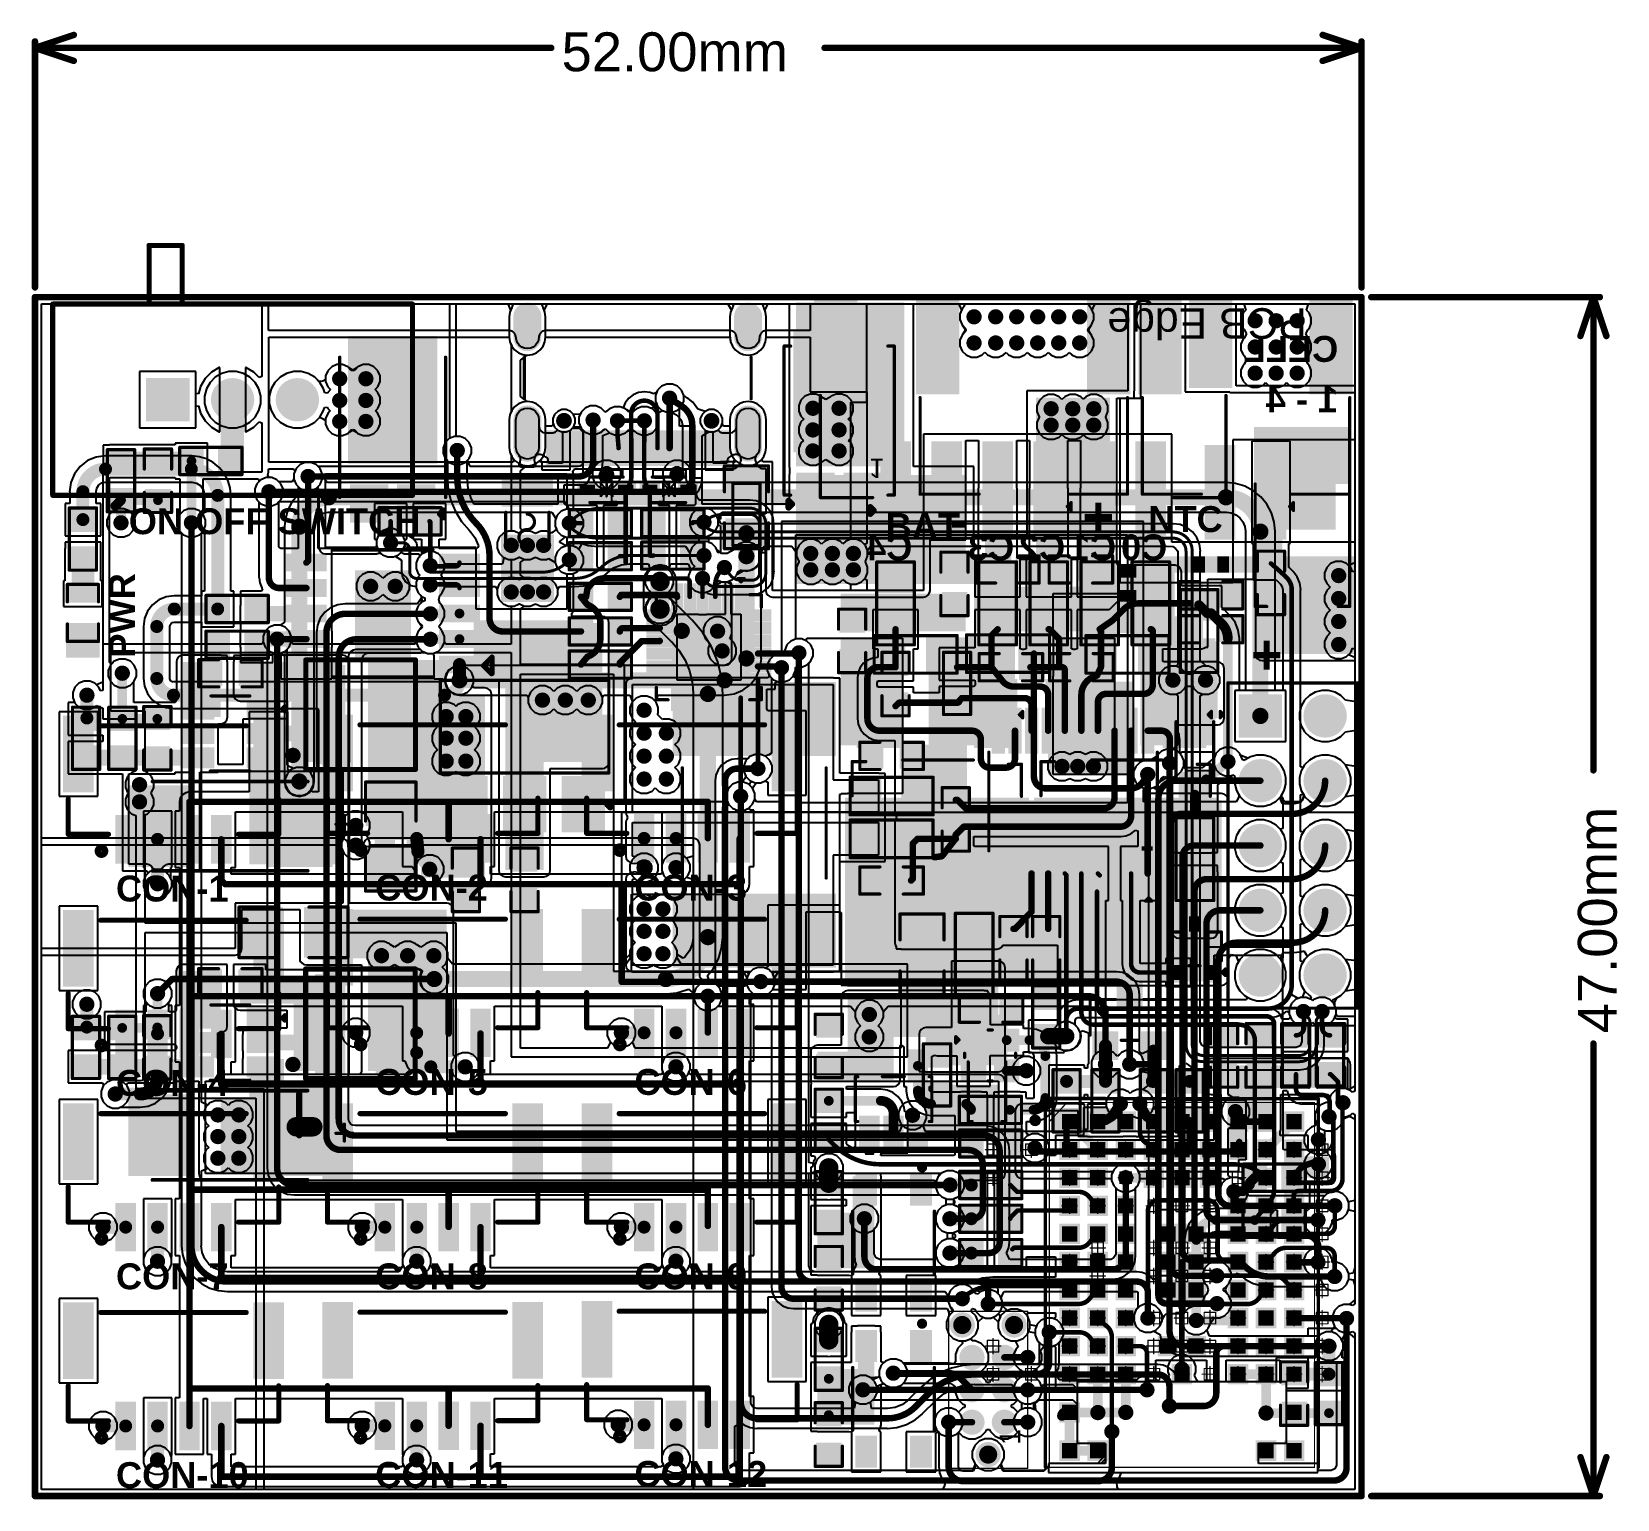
# Model space of a CAD drawing. Header units: inches. Extents: x -0.01 to 2.44, y -0.01 to 2.26.
import ezdxf

# ---------------------------------------------------------------- set-up
doc = ezdxf.new("R2010")
doc.units = ezdxf.units.IN
doc.header["$MEASUREMENT"] = 0
for name, color, linetype in [('Board Outline', 216, 'Continuous'), ('Bottom Layer', 5, 'Continuous'), ('Bottom Overlay', 54, 'Continuous'), ('Bottom Paste', 16, 'Continuous'), ('Bottom Solder', 6, 'Continuous'), ('GROUND', 16, 'Continuous'), ('Mechanical 1', 6, 'Continuous'), ('Multi-Layer', 9, 'Continuous'), ('Pad Holes', 156, 'Continuous'), ('POWER', 76, 'Continuous'), ('SIGNAL1', 90, 'Continuous'), ('SIGNAL2', 156, 'Continuous'), ('Top 3D Body', 76, 'Continuous'), ('Top Assembly', 56, 'Continuous'), ('Top Component Center', 56, 'Continuous'), ('Top Layer', 1, 'Continuous'), ('Top Overlay', 2, 'Continuous'), ('Top Paste', 8, 'Continuous'), ('Top Solder', 216, 'Continuous'), ('Via Holes', 16, 'Continuous')]:
    doc.layers.add(name, color=color, linetype=linetype)
doc.styles.add('Arial', font='', dxfattribs={"height": 0.2})
doc.styles.add('Arial_Bold', font='', dxfattribs={"height": 0.2})
doc.styles.get('Arial').set_extended_font_data('Arial')
doc.styles.get('Arial_Bold').set_extended_font_data('Arial', bold=True)

msp = doc.modelspace()

# ---------------------------------------------------------------- texts
at = {"layer": 'Bottom Overlay', "style": 'Arial_Bold', "text_generation_flag": 2}
for s, p in [('CELL', (2.0112, 1.7504)), ('1 - 4', (2.0112, 1.6726)), ('C4', (1.354, 1.4441)), ('C3', (1.5112, 1.4442)), ('C2', (1.5898, 1.4442)), ('C1', (1.6685, 1.4442)), ('C0', (1.7473, 1.4442))]:
    msp.add_text(s, height=0.04, dxfattribs=at).set_placement(p)
at = {"layer": 'Mechanical 1', "style": 'Arial'}
msp.add_text('52.00mm', height=0.06, dxfattribs=at).set_placement((0.8127, 2.199))
msp.add_text('47.00mm', height=0.06, rotation=90, dxfattribs=at).set_placement((2.441, 0.7143))
at = {"layer": 'Top Overlay', "style": 'Arial_Bold'}
for s, rotation, p in [('ON-OFF SWITCH', 360, (0.1448, 1.4845)), ('PWR', 90, (0.1544, 1.294))]:
    msp.add_text(s, height=0.04, rotation=rotation, dxfattribs=at).set_placement(p)
for s, height, p in [('+', 0.06, (1.6166, 1.4818)), ('NTC', 0.04, (1.7181, 1.4878)), ('BAT', 0.04, (1.3128, 1.4767)), ('-', 0.06, (1.4118, 1.4773)), ('+', 0.06, (1.8765, 1.2688)), ('CON-1', 0.04, (0.125, 0.9176)), ('CON-2', 0.04, (0.525, 0.9191)), ('CON-3', 0.04, (0.925, 0.9191)), ('CON-4', 0.04, (0.125, 0.6176)), ('CON-5', 0.04, (0.525, 0.6191)), ('CON-6', 0.04, (0.925, 0.6191)), ('CON-7', 0.04, (0.125, 0.3191)), ('CON-8', 0.04, (0.525, 0.3191)), ('CON-9', 0.04, (0.925, 0.3191)), ('CON-10', 0.04, (0.125, 0.0123)), ('CON-11', 0.04, (0.525, 0.0126)), ('CON-12', 0.04, (0.925, 0.0141))]:
    msp.add_text(s, height=height, dxfattribs=at).set_placement(p)

# ---------------------------------------------------------------- blocks, each defined once
blk = doc.blocks.new('R___0603_1')
at = {"layer": 'Top Layer'}
for points in [[(-0.015, 0.0175), (-0.015, -0.0175), (-0.045, -0.0175), (-0.045, 0.0175)], [(0.045, 0.0175), (0.045, -0.0175), (0.015, -0.0175), (0.015, 0.0175)]]:
    blk.add_hatch(color=1, dxfattribs=at).paths.add_polyline_path(points)
at = {"layer": 'Top Paste'}
for points in [[(-0.015, 0.0175), (-0.015, -0.0175), (-0.045, -0.0175), (-0.045, 0.0175)], [(0.045, 0.0175), (0.045, -0.0175), (0.015, -0.0175), (0.015, 0.0175)]]:
    blk.add_hatch(color=8, dxfattribs=at).paths.add_polyline_path(points)
at = {"layer": 'Top Solder'}
for points in [[(-0.011, 0.0215), (-0.011, -0.0215), (-0.049, -0.0215), (-0.049, 0.0215)], [(0.049, 0.0215), (0.049, -0.0215), (0.011, -0.0215), (0.011, 0.0215)]]:
    blk.add_hatch(color=216, dxfattribs=at).paths.add_polyline_path(points)
at = {"layer": 'Top Overlay'}
for points in [[(-0.048, -0.021, 0.005, 0.005, 0), (-0.048, 0.021, 0.005, 0.005, 0)], [(-0.048, 0.021, 0.005, 0.005, 0), (0.048, 0.021, 0.005, 0.005, 0)], [(0.048, -0.021, 0.005, 0.005, 0), (0.048, 0.021, 0.005, 0.005, 0)], [(-0.048, -0.021, 0.005, 0.005, 0), (0.048, -0.021, 0.005, 0.005, 0)]]:
    blk.add_lwpolyline(points, format="xyseb", dxfattribs=at)
for points in [[(-0.04925, 0.021, 0.0025, 0.0025, 1), (-0.04675, 0.021, 0.0025, 0.0025, 1)], [(-0.04925, 0.021, 0.0025, 0.0025, 1), (-0.04675, 0.021, 0.0025, 0.0025, 1)], [(0.04675, 0.021, 0.0025, 0.0025, 1), (0.04925, 0.021, 0.0025, 0.0025, 1)], [(0.04675, 0.021, 0.0025, 0.0025, 1), (0.04925, 0.021, 0.0025, 0.0025, 1)], [(-0.04925, -0.021, 0.0025, 0.0025, 1), (-0.04675, -0.021, 0.0025, 0.0025, 1)], [(-0.04925, -0.021, 0.0025, 0.0025, 1), (-0.04675, -0.021, 0.0025, 0.0025, 1)], [(0.04675, -0.021, 0.0025, 0.0025, 1), (0.04925, -0.021, 0.0025, 0.0025, 1)], [(0.04675, -0.021, 0.0025, 0.0025, 1), (0.04925, -0.021, 0.0025, 0.0025, 1)]]:
    blk.add_lwpolyline(points, format="xyseb", close=True, dxfattribs=at)
blk = doc.blocks.new('SB10100L_2')
at = {"layer": 'Top Layer'}
for points in [[(-0.0303, 0.2461), (0.1035, 0.2461), (0.1035, 0.065), (-0.0303, 0.065)], [(-0.0256, 0.0256), (0.0256, 0.0256), (0.0256, -0.0256), (-0.0256, -0.0256)], [(0.0476, 0.0256), (0.0988, 0.0256), (0.0988, -0.0256), (0.0476, -0.0256)]]:
    blk.add_hatch(color=1, dxfattribs=at).paths.add_polyline_path(points)
at = {"layer": 'Top Paste'}
for points in [[(-0.0303, 0.2461), (0.1035, 0.2461), (0.1035, 0.065), (-0.0303, 0.065)], [(-0.0256, 0.0256), (0.0256, 0.0256), (0.0256, -0.0256), (-0.0256, -0.0256)], [(0.0476, 0.0256), (0.0988, 0.0256), (0.0988, -0.0256), (0.0476, -0.0256)]]:
    blk.add_hatch(color=8, dxfattribs=at).paths.add_polyline_path(points)
at = {"layer": 'Top Solder'}
for points in [[(-0.0343, 0.2501), (0.1075, 0.2501), (0.1075, 0.061), (-0.0343, 0.061)], [(-0.0296, 0.0296), (0.0296, 0.0296), (0.0296, -0.0296), (-0.0296, -0.0296)], [(0.0436, 0.0296), (0.1028, 0.0296), (0.1028, -0.0296), (0.0436, -0.0296)]]:
    blk.add_hatch(color=216, dxfattribs=at).paths.add_polyline_path(points)
at = {"layer": 'Top Overlay'}
for points in [[(-0.0484, -0.0052, 0.005, 0.005, 0), (-0.0484, 0.2248, 0.005, 0.005, 0)], [(-0.0484, 0.2248, 0.005, 0.005, 0), (-0.0384, 0.2248, 0.005, 0.005, 0)], [(0.1116, 0.2248, 0.005, 0.005, 0), (0.1216, 0.2248, 0.005, 0.005, 0)], [(0.1216, -0.0052, 0.005, 0.005, 0), (0.1216, 0.2248, 0.005, 0.005, 0)], [(-0.0484, -0.0052, 0.005, 0.005, 0), (-0.0384, -0.0052, 0.005, 0.005, 0)], [(-0.0414, -0.0142, 0.01, 0.01, 0), (-0.0364, -0.0192, 0.01, 0.01, 0)], [(-0.0414, -0.0242, 0.01, 0.01, 0), (-0.0414, -0.0142, 0.01, 0.01, 0)], [(-0.0414, -0.0242, 0.01, 0.01, 0), (-0.0364, -0.0192, 0.01, 0.01, 0)], [(0.1116, -0.0052, 0.005, 0.005, 0), (0.1216, -0.0052, 0.005, 0.005, 0)]]:
    blk.add_lwpolyline(points, format="xyseb", dxfattribs=at)
for points in [[(-0.0496, 0.2248, 0.0025, 0.0025, 1), (-0.0471, 0.2248, 0.0025, 0.0025, 1)], [(-0.0496, 0.2248, 0.0025, 0.0025, 1), (-0.0471, 0.2248, 0.0025, 0.0025, 1)], [(-0.0396, 0.2248, 0.0025, 0.0025, 1), (-0.0371, 0.2248, 0.0025, 0.0025, 1)], [(0.1104, 0.2248, 0.0025, 0.0025, 1), (0.1129, 0.2248, 0.0025, 0.0025, 1)], [(0.1204, 0.2248, 0.0025, 0.0025, 1), (0.1229, 0.2248, 0.0025, 0.0025, 1)], [(0.1204, 0.2248, 0.0025, 0.0025, 1), (0.1229, 0.2248, 0.0025, 0.0025, 1)], [(-0.0496, -0.0052, 0.0025, 0.0025, 1), (-0.0471, -0.0052, 0.0025, 0.0025, 1)], [(-0.0496, -0.0052, 0.0025, 0.0025, 1), (-0.0471, -0.0052, 0.0025, 0.0025, 1)], [(-0.0439, -0.0142, 0.005, 0.005, 1), (-0.0389, -0.0142, 0.005, 0.005, 1)], [(-0.0439, -0.0142, 0.005, 0.005, 1), (-0.0389, -0.0142, 0.005, 0.005, 1)], [(-0.0439, -0.0242, 0.005, 0.005, 1), (-0.0389, -0.0242, 0.005, 0.005, 1)], [(-0.0439, -0.0242, 0.005, 0.005, 1), (-0.0389, -0.0242, 0.005, 0.005, 1)], [(-0.0389, -0.0192, 0.005, 0.005, 1), (-0.0339, -0.0192, 0.005, 0.005, 1)], [(-0.0389, -0.0192, 0.005, 0.005, 1), (-0.0339, -0.0192, 0.005, 0.005, 1)], [(-0.0396, -0.0052, 0.0025, 0.0025, 1), (-0.0371, -0.0052, 0.0025, 0.0025, 1)], [(0.1104, -0.0052, 0.0025, 0.0025, 1), (0.1129, -0.0052, 0.0025, 0.0025, 1)], [(0.1204, -0.0052, 0.0025, 0.0025, 1), (0.1229, -0.0052, 0.0025, 0.0025, 1)], [(0.1204, -0.0052, 0.0025, 0.0025, 1), (0.1229, -0.0052, 0.0025, 0.0025, 1)]]:
    blk.add_lwpolyline(points, format="xyseb", close=True, dxfattribs=at)
blk = doc.blocks.new('C___0603_B_3')
at = {"layer": 'Bottom Layer'}
for points in [[(-0.045, -0.0175), (-0.045, 0.0175), (-0.015, 0.0175), (-0.015, -0.0175)], [(0.015, -0.0175), (0.015, 0.0175), (0.045, 0.0175), (0.045, -0.0175)]]:
    blk.add_hatch(color=5, dxfattribs=at).paths.add_polyline_path(points)
at = {"layer": 'Bottom Paste'}
for points in [[(-0.045, -0.0175), (-0.045, 0.0175), (-0.015, 0.0175), (-0.015, -0.0175)], [(0.015, -0.0175), (0.015, 0.0175), (0.045, 0.0175), (0.045, -0.0175)]]:
    blk.add_hatch(color=16, dxfattribs=at).paths.add_polyline_path(points)
at = {"layer": 'Bottom Solder'}
for points in [[(-0.0474, -0.0199), (-0.0474, 0.0199), (-0.0126, 0.0199), (-0.0126, -0.0199)], [(0.0126, -0.0199), (0.0126, 0.0199), (0.0474, 0.0199), (0.0474, -0.0199)]]:
    blk.add_hatch(color=6, dxfattribs=at).paths.add_polyline_path(points)
at = {"layer": 'Bottom Overlay'}
for points in [[(-0.049, 0.021, 0.005, 0.005, 0), (-0.049, -0.021, 0.005, 0.005, 0)], [(-0.049, 0.021, 0.005, 0.005, 0), (-0.018, 0.021, 0.005, 0.005, 0)], [(0.018, 0.021, 0.005, 0.005, 0), (0.049, 0.021, 0.005, 0.005, 0)], [(0.049, 0.021, 0.005, 0.005, 0), (0.049, -0.021, 0.005, 0.005, 0)], [(-0.049, -0.021, 0.005, 0.005, 0), (-0.018, -0.021, 0.005, 0.005, 0)], [(0.018, -0.021, 0.005, 0.005, 0), (0.049, -0.021, 0.005, 0.005, 0)]]:
    blk.add_lwpolyline(points, format="xyseb", dxfattribs=at)
for points in [[(-0.0503, 0.021, 0.0025, 0.0025, 1), (-0.0478, 0.021, 0.0025, 0.0025, 1)], [(-0.0503, 0.021, 0.0025, 0.0025, 1), (-0.0478, 0.021, 0.0025, 0.0025, 1)], [(-0.0192, 0.021, 0.0025, 0.0025, 1), (-0.0168, 0.021, 0.0025, 0.0025, 1)], [(0.0168, 0.021, 0.0025, 0.0025, 1), (0.0192, 0.021, 0.0025, 0.0025, 1)], [(0.0478, 0.021, 0.0025, 0.0025, 1), (0.0503, 0.021, 0.0025, 0.0025, 1)], [(0.0478, 0.021, 0.0025, 0.0025, 1), (0.0503, 0.021, 0.0025, 0.0025, 1)], [(-0.0503, -0.021, 0.0025, 0.0025, 1), (-0.0478, -0.021, 0.0025, 0.0025, 1)], [(-0.0503, -0.021, 0.0025, 0.0025, 1), (-0.0478, -0.021, 0.0025, 0.0025, 1)], [(-0.0192, -0.021, 0.0025, 0.0025, 1), (-0.0168, -0.021, 0.0025, 0.0025, 1)], [(0.0168, -0.021, 0.0025, 0.0025, 1), (0.0192, -0.021, 0.0025, 0.0025, 1)], [(0.0478, -0.021, 0.0025, 0.0025, 1), (0.0503, -0.021, 0.0025, 0.0025, 1)], [(0.0478, -0.021, 0.0025, 0.0025, 1), (0.0503, -0.021, 0.0025, 0.0025, 1)]]:
    blk.add_lwpolyline(points, format="xyseb", close=True, dxfattribs=at)
blk = doc.blocks.new('SOT_23_6_THIN_B_4')
at = {"layer": 'Bottom Layer'}
for points in [[(-0.0732, 0.0496), (-0.0291, 0.0496), (-0.0291, 0.0252), (-0.0732, 0.0252)], [(0.0291, 0.0496), (0.0732, 0.0496), (0.0732, 0.0252), (0.0291, 0.0252)], [(-0.0732, 0.0122), (-0.0291, 0.0122), (-0.0291, -0.0122), (-0.0732, -0.0122)], [(0.0291, 0.0122), (0.0732, 0.0122), (0.0732, -0.0122), (0.0291, -0.0122)], [(-0.0732, -0.0252), (-0.0291, -0.0252), (-0.0291, -0.0496), (-0.0732, -0.0496)], [(0.0291, -0.0252), (0.0732, -0.0252), (0.0732, -0.0496), (0.0291, -0.0496)]]:
    blk.add_hatch(color=5, dxfattribs=at).paths.add_polyline_path(points)
at = {"layer": 'Bottom Paste'}
for points in [[(-0.0732, 0.0496), (-0.0291, 0.0496), (-0.0291, 0.0252), (-0.0732, 0.0252)], [(0.0291, 0.0496), (0.0732, 0.0496), (0.0732, 0.0252), (0.0291, 0.0252)], [(-0.0732, 0.0122), (-0.0291, 0.0122), (-0.0291, -0.0122), (-0.0732, -0.0122)], [(0.0291, 0.0122), (0.0732, 0.0122), (0.0732, -0.0122), (0.0291, -0.0122)], [(-0.0732, -0.0252), (-0.0291, -0.0252), (-0.0291, -0.0496), (-0.0732, -0.0496)], [(0.0291, -0.0252), (0.0732, -0.0252), (0.0732, -0.0496), (0.0291, -0.0496)]]:
    blk.add_hatch(color=16, dxfattribs=at).paths.add_polyline_path(points)
at = {"layer": 'Bottom Solder'}
for points in [[(-0.0772, 0.0536), (-0.0251, 0.0536), (-0.0251, 0.0212), (-0.0772, 0.0212)], [(0.0251, 0.0536), (0.0772, 0.0536), (0.0772, 0.0212), (0.0251, 0.0212)], [(-0.0772, 0.0162), (-0.0251, 0.0162), (-0.0251, -0.0162), (-0.0772, -0.0162)], [(0.0251, 0.0162), (0.0772, 0.0162), (0.0772, -0.0162), (0.0251, -0.0162)], [(-0.0772, -0.0212), (-0.0251, -0.0212), (-0.0251, -0.0536), (-0.0772, -0.0536)], [(0.0251, -0.0212), (0.0772, -0.0212), (0.0772, -0.0536), (0.0251, -0.0536)]]:
    blk.add_hatch(color=6, dxfattribs=at).paths.add_polyline_path(points)
at = {"layer": 'Bottom Overlay'}
for points in [[(0.031, 0.058, 0.005, 0.005, 0), (-0.03, 0.058, 0.005, 0.005, 0)], [(-0.084, -0.033, 0.005, 0.005, 0), (-0.084, -0.043, 0.005, 0.005, 0)], [(-0.079, -0.038, 0.005, 0.005, 0), (-0.084, -0.033, 0.005, 0.005, 0)], [(-0.079, -0.038, 0.005, 0.005, 0), (-0.084, -0.043, 0.005, 0.005, 0)], [(0.03, -0.058, 0.005, 0.005, 0), (-0.03, -0.058, 0.005, 0.005, 0)]]:
    blk.add_lwpolyline(points, format="xyseb", dxfattribs=at)
for points in [[(-0.0312, 0.058, 0.0025, 0.0025, 1), (-0.0287, 0.058, 0.0025, 0.0025, 1)], [(0.0298, 0.058, 0.0025, 0.0025, 1), (0.0323, 0.058, 0.0025, 0.0025, 1)], [(-0.0853, -0.033, 0.0025, 0.0025, 1), (-0.0828, -0.033, 0.0025, 0.0025, 1)], [(-0.0853, -0.033, 0.0025, 0.0025, 1), (-0.0828, -0.033, 0.0025, 0.0025, 1)], [(-0.0853, -0.043, 0.0025, 0.0025, 1), (-0.0828, -0.043, 0.0025, 0.0025, 1)], [(-0.0853, -0.043, 0.0025, 0.0025, 1), (-0.0828, -0.043, 0.0025, 0.0025, 1)], [(-0.0803, -0.038, 0.0025, 0.0025, 1), (-0.0777, -0.038, 0.0025, 0.0025, 1)], [(-0.0803, -0.038, 0.0025, 0.0025, 1), (-0.0777, -0.038, 0.0025, 0.0025, 1)], [(-0.0312, -0.058, 0.0025, 0.0025, 1), (-0.0287, -0.058, 0.0025, 0.0025, 1)], [(0.0288, -0.058, 0.0025, 0.0025, 1), (0.0312, -0.058, 0.0025, 0.0025, 1)]]:
    blk.add_lwpolyline(points, format="xyseb", close=True, dxfattribs=at)
blk = doc.blocks.new('R___0603_B_5')
at = {"layer": 'Bottom Layer'}
for points in [[(-0.045, -0.0175), (-0.045, 0.0175), (-0.015, 0.0175), (-0.015, -0.0175)], [(0.015, -0.0175), (0.015, 0.0175), (0.045, 0.0175), (0.045, -0.0175)]]:
    blk.add_hatch(color=5, dxfattribs=at).paths.add_polyline_path(points)
at = {"layer": 'Bottom Paste'}
for points in [[(-0.045, -0.0175), (-0.045, 0.0175), (-0.015, 0.0175), (-0.015, -0.0175)], [(0.015, -0.0175), (0.015, 0.0175), (0.045, 0.0175), (0.045, -0.0175)]]:
    blk.add_hatch(color=16, dxfattribs=at).paths.add_polyline_path(points)
at = {"layer": 'Bottom Solder'}
for points in [[(-0.049, -0.0215), (-0.049, 0.0215), (-0.011, 0.0215), (-0.011, -0.0215)], [(0.011, -0.0215), (0.011, 0.0215), (0.049, 0.0215), (0.049, -0.0215)]]:
    blk.add_hatch(color=6, dxfattribs=at).paths.add_polyline_path(points)
at = {"layer": 'Bottom Overlay'}
for points in [[(-0.048, 0.021, 0.005, 0.005, 0), (0.048, 0.021, 0.005, 0.005, 0)], [(-0.048, 0.021, 0.005, 0.005, 0), (-0.048, -0.021, 0.005, 0.005, 0)], [(0.048, 0.021, 0.005, 0.005, 0), (0.048, -0.021, 0.005, 0.005, 0)], [(-0.048, -0.021, 0.005, 0.005, 0), (0.048, -0.021, 0.005, 0.005, 0)]]:
    blk.add_lwpolyline(points, format="xyseb", dxfattribs=at)
for points in [[(-0.04925, 0.021, 0.0025, 0.0025, 1), (-0.04675, 0.021, 0.0025, 0.0025, 1)], [(-0.04925, 0.021, 0.0025, 0.0025, 1), (-0.04675, 0.021, 0.0025, 0.0025, 1)], [(0.04675, 0.021, 0.0025, 0.0025, 1), (0.04925, 0.021, 0.0025, 0.0025, 1)], [(0.04675, 0.021, 0.0025, 0.0025, 1), (0.04925, 0.021, 0.0025, 0.0025, 1)], [(-0.04925, -0.021, 0.0025, 0.0025, 1), (-0.04675, -0.021, 0.0025, 0.0025, 1)], [(-0.04925, -0.021, 0.0025, 0.0025, 1), (-0.04675, -0.021, 0.0025, 0.0025, 1)], [(0.04675, -0.021, 0.0025, 0.0025, 1), (0.04925, -0.021, 0.0025, 0.0025, 1)], [(0.04675, -0.021, 0.0025, 0.0025, 1), (0.04925, -0.021, 0.0025, 0.0025, 1)]]:
    blk.add_lwpolyline(points, format="xyseb", close=True, dxfattribs=at)
blk = doc.blocks.new('R___0603_B_6')
at = {"layer": 'Bottom Layer'}
for points in [[(-0.045, -0.0175), (-0.045, 0.0175), (-0.015, 0.0175), (-0.015, -0.0175)], [(0.015, -0.0175), (0.015, 0.0175), (0.045, 0.0175), (0.045, -0.0175)]]:
    blk.add_hatch(color=5, dxfattribs=at).paths.add_polyline_path(points)
at = {"layer": 'Bottom Paste'}
for points in [[(-0.045, -0.0175), (-0.045, 0.0175), (-0.015, 0.0175), (-0.015, -0.0175)], [(0.015, -0.0175), (0.015, 0.0175), (0.045, 0.0175), (0.045, -0.0175)]]:
    blk.add_hatch(color=16, dxfattribs=at).paths.add_polyline_path(points)
at = {"layer": 'Bottom Solder'}
for points in [[(-0.049, -0.0215), (-0.049, 0.0215), (-0.011, 0.0215), (-0.011, -0.0215)], [(0.011, -0.0215), (0.011, 0.0215), (0.049, 0.0215), (0.049, -0.0215)]]:
    blk.add_hatch(color=6, dxfattribs=at).paths.add_polyline_path(points)
at = {"layer": 'Bottom Overlay'}
for points in [[(-0.048, 0.021, 0.005, 0.005, 0), (0.048, 0.021, 0.005, 0.005, 0)], [(-0.048, 0.021, 0.005, 0.005, 0), (-0.048, -0.021, 0.005, 0.005, 0)], [(0.048, 0.021, 0.005, 0.005, 0), (0.048, -0.021, 0.005, 0.005, 0)], [(-0.048, -0.021, 0.005, 0.005, 0), (0.048, -0.021, 0.005, 0.005, 0)]]:
    blk.add_lwpolyline(points, format="xyseb", dxfattribs=at)
for points in [[(-0.04925, 0.021, 0.0025, 0.0025, 1), (-0.04675, 0.021, 0.0025, 0.0025, 1)], [(-0.04925, 0.021, 0.0025, 0.0025, 1), (-0.04675, 0.021, 0.0025, 0.0025, 1)], [(0.04675, 0.021, 0.0025, 0.0025, 1), (0.04925, 0.021, 0.0025, 0.0025, 1)], [(0.04675, 0.021, 0.0025, 0.0025, 1), (0.04925, 0.021, 0.0025, 0.0025, 1)], [(-0.04925, -0.021, 0.0025, 0.0025, 1), (-0.04675, -0.021, 0.0025, 0.0025, 1)], [(-0.04925, -0.021, 0.0025, 0.0025, 1), (-0.04675, -0.021, 0.0025, 0.0025, 1)], [(0.04675, -0.021, 0.0025, 0.0025, 1), (0.04925, -0.021, 0.0025, 0.0025, 1)], [(0.04675, -0.021, 0.0025, 0.0025, 1), (0.04925, -0.021, 0.0025, 0.0025, 1)]]:
    blk.add_lwpolyline(points, format="xyseb", close=True, dxfattribs=at)
blk = doc.blocks.new('78438357100_B_7')
at = {"layer": 'Bottom Layer'}
for points in [[(-0.0659, 0.0728), (-0.0274, 0.0728), (-0.0274, -0.0728), (-0.0659, -0.0728)], [(0.0274, 0.0728), (0.0659, 0.0728), (0.0659, -0.0728), (0.0274, -0.0728)]]:
    blk.add_hatch(color=5, dxfattribs=at).paths.add_polyline_path(points)
at = {"layer": 'Bottom Paste'}
for points in [[(-0.0659, 0.0728), (-0.0274, 0.0728), (-0.0274, -0.0728), (-0.0659, -0.0728)], [(0.0274, 0.0728), (0.0659, 0.0728), (0.0659, -0.0728), (0.0274, -0.0728)]]:
    blk.add_hatch(color=16, dxfattribs=at).paths.add_polyline_path(points)
at = {"layer": 'Bottom Solder'}
for points in [[(-0.0699, 0.0768), (-0.0234, 0.0768), (-0.0234, -0.0768), (-0.0699, -0.0768)], [(0.0234, 0.0768), (0.0699, 0.0768), (0.0699, -0.0768), (0.0234, -0.0768)]]:
    blk.add_hatch(color=6, dxfattribs=at).paths.add_polyline_path(points)
at = {"layer": 'Bottom Overlay'}
for points in [[(-0.0846, 0.0846, 0.00787, 0.00787, 0), (0.0846, 0.0846, 0.00787, 0.00787, 0)], [(-0.0846, -0.0846, 0.00787, 0.00787, 0), (-0.0846, 0.0846, 0.00787, 0.00787, 0)], [(0.0846, -0.0846, 0.00787, 0.00787, 0), (0.0846, 0.0846, 0.00787, 0.00787, 0)], [(-0.0846, -0.0846, 0.00787, 0.00787, 0), (0.0846, -0.0846, 0.00787, 0.00787, 0)]]:
    blk.add_lwpolyline(points, format="xyseb", dxfattribs=at)
for points in [[(-0.0866, 0.0846, 0.00394, 0.00394, 1), (-0.0827, 0.0846, 0.00394, 0.00394, 1)], [(-0.0866, 0.0846, 0.00394, 0.00394, 1), (-0.0827, 0.0846, 0.00394, 0.00394, 1)], [(0.0827, 0.0846, 0.00394, 0.00394, 1), (0.0866, 0.0846, 0.00394, 0.00394, 1)], [(0.0827, 0.0846, 0.00394, 0.00394, 1), (0.0866, 0.0846, 0.00394, 0.00394, 1)], [(-0.1003, -0.0628, 0.0157, 0.0157, 1), (-0.1082, -0.0628, 0.0157, 0.0157, 1)], [(-0.1121, -0.0628, 0.00787, 0.00787, 1), (-0.1042, -0.0628, 0.00787, 0.00787, 1)], [(-0.1042, -0.0628, 0.00787, 0.00787, 1), (-0.0964, -0.0628, 0.00787, 0.00787, 1)], [(-0.0866, -0.0846, 0.00394, 0.00394, 1), (-0.0827, -0.0846, 0.00394, 0.00394, 1)], [(-0.0866, -0.0846, 0.00394, 0.00394, 1), (-0.0827, -0.0846, 0.00394, 0.00394, 1)], [(0.0827, -0.0846, 0.00394, 0.00394, 1), (0.0866, -0.0846, 0.00394, 0.00394, 1)], [(0.0827, -0.0846, 0.00394, 0.00394, 1), (0.0866, -0.0846, 0.00394, 0.00394, 1)]]:
    blk.add_lwpolyline(points, format="xyseb", close=True, dxfattribs=at)
blk = doc.blocks.new('C___1206_B_8')
at = {"layer": 'Bottom Layer'}
for points in [[(-0.08, 0.035), (-0.02, 0.035), (-0.02, -0.035), (-0.08, -0.035)], [(0.02, 0.035), (0.08, 0.035), (0.08, -0.035), (0.02, -0.035)]]:
    blk.add_hatch(color=5, dxfattribs=at).paths.add_polyline_path(points)
at = {"layer": 'Bottom Paste'}
for points in [[(-0.08, 0.035), (-0.02, 0.035), (-0.02, -0.035), (-0.08, -0.035)], [(0.02, 0.035), (0.08, 0.035), (0.08, -0.035), (0.02, -0.035)]]:
    blk.add_hatch(color=16, dxfattribs=at).paths.add_polyline_path(points)
at = {"layer": 'Bottom Solder'}
for points in [[(-0.084, 0.039), (-0.016, 0.039), (-0.016, -0.039), (-0.084, -0.039)], [(0.016, 0.039), (0.084, 0.039), (0.084, -0.039), (0.016, -0.039)]]:
    blk.add_hatch(color=6, dxfattribs=at).paths.add_polyline_path(points)
at = {"layer": 'Bottom Overlay'}
for points in [[(-0.084, 0.039, 0.005, 0.005, 0), (-0.024, 0.039, 0.005, 0.005, 0)], [(-0.084, -0.039, 0.005, 0.005, 0), (-0.084, 0.039, 0.005, 0.005, 0)], [(0.024, 0.039, 0.005, 0.005, 0), (0.084, 0.039, 0.005, 0.005, 0)], [(0.084, -0.039, 0.005, 0.005, 0), (0.084, 0.039, 0.005, 0.005, 0)], [(-0.084, -0.039, 0.005, 0.005, 0), (-0.024, -0.039, 0.005, 0.005, 0)], [(0.024, -0.039, 0.005, 0.005, 0), (0.084, -0.039, 0.005, 0.005, 0)]]:
    blk.add_lwpolyline(points, format="xyseb", dxfattribs=at)
for points in [[(-0.0853, 0.039, 0.0025, 0.0025, 1), (-0.0828, 0.039, 0.0025, 0.0025, 1)], [(-0.0853, 0.039, 0.0025, 0.0025, 1), (-0.0828, 0.039, 0.0025, 0.0025, 1)], [(-0.0253, 0.039, 0.0025, 0.0025, 1), (-0.0227, 0.039, 0.0025, 0.0025, 1)], [(0.0227, 0.039, 0.0025, 0.0025, 1), (0.0253, 0.039, 0.0025, 0.0025, 1)], [(0.0828, 0.039, 0.0025, 0.0025, 1), (0.0853, 0.039, 0.0025, 0.0025, 1)], [(0.0828, 0.039, 0.0025, 0.0025, 1), (0.0853, 0.039, 0.0025, 0.0025, 1)], [(-0.0853, -0.039, 0.0025, 0.0025, 1), (-0.0828, -0.039, 0.0025, 0.0025, 1)], [(-0.0853, -0.039, 0.0025, 0.0025, 1), (-0.0828, -0.039, 0.0025, 0.0025, 1)], [(-0.0253, -0.039, 0.0025, 0.0025, 1), (-0.0227, -0.039, 0.0025, 0.0025, 1)], [(0.0227, -0.039, 0.0025, 0.0025, 1), (0.0253, -0.039, 0.0025, 0.0025, 1)], [(0.0828, -0.039, 0.0025, 0.0025, 1), (0.0853, -0.039, 0.0025, 0.0025, 1)], [(0.0828, -0.039, 0.0025, 0.0025, 1), (0.0853, -0.039, 0.0025, 0.0025, 1)]]:
    blk.add_lwpolyline(points, format="xyseb", close=True, dxfattribs=at)
blk = doc.blocks.new('C___0603_B_9')
at = {"layer": 'Bottom Layer'}
for points in [[(-0.045, -0.0175), (-0.045, 0.0175), (-0.015, 0.0175), (-0.015, -0.0175)], [(0.015, -0.0175), (0.015, 0.0175), (0.045, 0.0175), (0.045, -0.0175)]]:
    blk.add_hatch(color=5, dxfattribs=at).paths.add_polyline_path(points)
at = {"layer": 'Bottom Paste'}
for points in [[(-0.045, -0.0175), (-0.045, 0.0175), (-0.015, 0.0175), (-0.015, -0.0175)], [(0.015, -0.0175), (0.015, 0.0175), (0.045, 0.0175), (0.045, -0.0175)]]:
    blk.add_hatch(color=16, dxfattribs=at).paths.add_polyline_path(points)
at = {"layer": 'Bottom Solder'}
for points in [[(-0.0474, -0.0199), (-0.0474, 0.0199), (-0.0126, 0.0199), (-0.0126, -0.0199)], [(0.0126, -0.0199), (0.0126, 0.0199), (0.0474, 0.0199), (0.0474, -0.0199)]]:
    blk.add_hatch(color=6, dxfattribs=at).paths.add_polyline_path(points)
at = {"layer": 'Bottom Overlay'}
for points in [[(-0.049, 0.021, 0.005, 0.005, 0), (-0.049, -0.021, 0.005, 0.005, 0)], [(-0.049, 0.021, 0.005, 0.005, 0), (-0.018, 0.021, 0.005, 0.005, 0)], [(0.018, 0.021, 0.005, 0.005, 0), (0.049, 0.021, 0.005, 0.005, 0)], [(0.049, 0.021, 0.005, 0.005, 0), (0.049, -0.021, 0.005, 0.005, 0)], [(-0.049, -0.021, 0.005, 0.005, 0), (-0.018, -0.021, 0.005, 0.005, 0)], [(0.018, -0.021, 0.005, 0.005, 0), (0.049, -0.021, 0.005, 0.005, 0)]]:
    blk.add_lwpolyline(points, format="xyseb", dxfattribs=at)
for points in [[(-0.0503, 0.021, 0.0025, 0.0025, 1), (-0.0478, 0.021, 0.0025, 0.0025, 1)], [(-0.0503, 0.021, 0.0025, 0.0025, 1), (-0.0478, 0.021, 0.0025, 0.0025, 1)], [(-0.0192, 0.021, 0.0025, 0.0025, 1), (-0.0168, 0.021, 0.0025, 0.0025, 1)], [(0.0168, 0.021, 0.0025, 0.0025, 1), (0.0192, 0.021, 0.0025, 0.0025, 1)], [(0.0478, 0.021, 0.0025, 0.0025, 1), (0.0503, 0.021, 0.0025, 0.0025, 1)], [(0.0478, 0.021, 0.0025, 0.0025, 1), (0.0503, 0.021, 0.0025, 0.0025, 1)], [(-0.0503, -0.021, 0.0025, 0.0025, 1), (-0.0478, -0.021, 0.0025, 0.0025, 1)], [(-0.0503, -0.021, 0.0025, 0.0025, 1), (-0.0478, -0.021, 0.0025, 0.0025, 1)], [(-0.0192, -0.021, 0.0025, 0.0025, 1), (-0.0168, -0.021, 0.0025, 0.0025, 1)], [(0.0168, -0.021, 0.0025, 0.0025, 1), (0.0192, -0.021, 0.0025, 0.0025, 1)], [(0.0478, -0.021, 0.0025, 0.0025, 1), (0.0503, -0.021, 0.0025, 0.0025, 1)], [(0.0478, -0.021, 0.0025, 0.0025, 1), (0.0503, -0.021, 0.0025, 0.0025, 1)]]:
    blk.add_lwpolyline(points, format="xyseb", close=True, dxfattribs=at)
blk = doc.blocks.new('C____C_B_10')
at = {"layer": 'Bottom Layer'}
for points in [[(-0.1535, 0.0591), (-0.0591, 0.0591), (-0.0591, -0.0591), (-0.1535, -0.0591)], [(0.0591, 0.0591), (0.1535, 0.0591), (0.1535, -0.0591), (0.0591, -0.0591)]]:
    blk.add_hatch(color=5, dxfattribs=at).paths.add_polyline_path(points)
at = {"layer": 'Bottom Paste'}
for points in [[(-0.1535, 0.0591), (-0.0591, 0.0591), (-0.0591, -0.0591), (-0.1535, -0.0591)], [(0.0591, 0.0591), (0.1535, 0.0591), (0.1535, -0.0591), (0.0591, -0.0591)]]:
    blk.add_hatch(color=16, dxfattribs=at).paths.add_polyline_path(points)
at = {"layer": 'Bottom Solder'}
for points in [[(-0.1575, 0.0631), (-0.0551, 0.0631), (-0.0551, -0.0631), (-0.1575, -0.0631)], [(0.0551, 0.0631), (0.1575, 0.0631), (0.1575, -0.0631), (0.0551, -0.0631)]]:
    blk.add_hatch(color=6, dxfattribs=at).paths.add_polyline_path(points)
at = {"layer": 'Bottom Overlay'}
for points in [[(0.1201, 0.0689, 0.006, 0.006, 0), (-0.1191, 0.0689, 0.006, 0.006, 0)], [(-0.1759, 0.009, 0.005, 0.005, 0), (-0.1759, -0.017, 0.005, 0.005, 0)], [(-0.1629, -0.003, 0.005, 0.005, 0), (-0.1889, -0.003, 0.005, 0.005, 0)], [(0.1201, -0.0689, 0.006, 0.006, 0), (-0.1191, -0.0689, 0.006, 0.006, 0)]]:
    blk.add_lwpolyline(points, format="xyseb", dxfattribs=at)
for points in [[(-0.1206, 0.0689, 0.003, 0.003, 1), (-0.1176, 0.0689, 0.003, 0.003, 1)], [(0.1186, 0.0689, 0.003, 0.003, 1), (0.1216, 0.0689, 0.003, 0.003, 1)], [(-0.1772, 0.009, 0.0025, 0.0025, 1), (-0.1747, 0.009, 0.0025, 0.0025, 1)], [(-0.1902, -0.003, 0.0025, 0.0025, 1), (-0.1877, -0.003, 0.0025, 0.0025, 1)], [(-0.1772, -0.017, 0.0025, 0.0025, 1), (-0.1747, -0.017, 0.0025, 0.0025, 1)], [(-0.1642, -0.003, 0.0025, 0.0025, 1), (-0.1617, -0.003, 0.0025, 0.0025, 1)], [(-0.1206, -0.0689, 0.003, 0.003, 1), (-0.1176, -0.0689, 0.003, 0.003, 1)], [(0.1186, -0.0689, 0.003, 0.003, 1), (0.1216, -0.0689, 0.003, 0.003, 1)]]:
    blk.add_lwpolyline(points, format="xyseb", close=True, dxfattribs=at)
blk = doc.blocks.new('C___0603_B_11')
at = {"layer": 'Bottom Layer'}
for points in [[(-0.045, -0.0175), (-0.045, 0.0175), (-0.015, 0.0175), (-0.015, -0.0175)], [(0.015, -0.0175), (0.015, 0.0175), (0.045, 0.0175), (0.045, -0.0175)]]:
    blk.add_hatch(color=5, dxfattribs=at).paths.add_polyline_path(points)
at = {"layer": 'Bottom Paste'}
for points in [[(-0.045, -0.0175), (-0.045, 0.0175), (-0.015, 0.0175), (-0.015, -0.0175)], [(0.015, -0.0175), (0.015, 0.0175), (0.045, 0.0175), (0.045, -0.0175)]]:
    blk.add_hatch(color=16, dxfattribs=at).paths.add_polyline_path(points)
at = {"layer": 'Bottom Solder'}
for points in [[(-0.0474, -0.0199), (-0.0474, 0.0199), (-0.0126, 0.0199), (-0.0126, -0.0199)], [(0.0126, -0.0199), (0.0126, 0.0199), (0.0474, 0.0199), (0.0474, -0.0199)]]:
    blk.add_hatch(color=6, dxfattribs=at).paths.add_polyline_path(points)
at = {"layer": 'Bottom Overlay'}
for points in [[(-0.049, -0.021, 0.005, 0.005, 0), (-0.049, 0.021, 0.005, 0.005, 0)], [(-0.049, 0.021, 0.005, 0.005, 0), (-0.018, 0.021, 0.005, 0.005, 0)], [(0.018, 0.021, 0.005, 0.005, 0), (0.049, 0.021, 0.005, 0.005, 0)], [(0.049, -0.021, 0.005, 0.005, 0), (0.049, 0.021, 0.005, 0.005, 0)], [(-0.049, -0.021, 0.005, 0.005, 0), (-0.018, -0.021, 0.005, 0.005, 0)], [(0.018, -0.021, 0.005, 0.005, 0), (0.049, -0.021, 0.005, 0.005, 0)]]:
    blk.add_lwpolyline(points, format="xyseb", dxfattribs=at)
for points in [[(-0.0503, 0.021, 0.0025, 0.0025, 1), (-0.0478, 0.021, 0.0025, 0.0025, 1)], [(-0.0503, 0.021, 0.0025, 0.0025, 1), (-0.0478, 0.021, 0.0025, 0.0025, 1)], [(-0.0192, 0.021, 0.0025, 0.0025, 1), (-0.0168, 0.021, 0.0025, 0.0025, 1)], [(0.0168, 0.021, 0.0025, 0.0025, 1), (0.0192, 0.021, 0.0025, 0.0025, 1)], [(0.0478, 0.021, 0.0025, 0.0025, 1), (0.0503, 0.021, 0.0025, 0.0025, 1)], [(0.0478, 0.021, 0.0025, 0.0025, 1), (0.0503, 0.021, 0.0025, 0.0025, 1)], [(-0.0503, -0.021, 0.0025, 0.0025, 1), (-0.0478, -0.021, 0.0025, 0.0025, 1)], [(-0.0503, -0.021, 0.0025, 0.0025, 1), (-0.0478, -0.021, 0.0025, 0.0025, 1)], [(-0.0192, -0.021, 0.0025, 0.0025, 1), (-0.0168, -0.021, 0.0025, 0.0025, 1)], [(0.0168, -0.021, 0.0025, 0.0025, 1), (0.0192, -0.021, 0.0025, 0.0025, 1)], [(0.0478, -0.021, 0.0025, 0.0025, 1), (0.0503, -0.021, 0.0025, 0.0025, 1)], [(0.0478, -0.021, 0.0025, 0.0025, 1), (0.0503, -0.021, 0.0025, 0.0025, 1)]]:
    blk.add_lwpolyline(points, format="xyseb", close=True, dxfattribs=at)
blk = doc.blocks.new('R___0603_B_12')
at = {"layer": 'Bottom Layer'}
for points in [[(-0.045, -0.0175), (-0.045, 0.0175), (-0.015, 0.0175), (-0.015, -0.0175)], [(0.015, -0.0175), (0.015, 0.0175), (0.045, 0.0175), (0.045, -0.0175)]]:
    blk.add_hatch(color=5, dxfattribs=at).paths.add_polyline_path(points)
at = {"layer": 'Bottom Paste'}
for points in [[(-0.045, -0.0175), (-0.045, 0.0175), (-0.015, 0.0175), (-0.015, -0.0175)], [(0.015, -0.0175), (0.015, 0.0175), (0.045, 0.0175), (0.045, -0.0175)]]:
    blk.add_hatch(color=16, dxfattribs=at).paths.add_polyline_path(points)
at = {"layer": 'Bottom Solder'}
for points in [[(-0.049, -0.0215), (-0.049, 0.0215), (-0.011, 0.0215), (-0.011, -0.0215)], [(0.011, -0.0215), (0.011, 0.0215), (0.049, 0.0215), (0.049, -0.0215)]]:
    blk.add_hatch(color=6, dxfattribs=at).paths.add_polyline_path(points)
at = {"layer": 'Bottom Overlay'}
for points in [[(-0.048, 0.021, 0.005, 0.005, 0), (0.048, 0.021, 0.005, 0.005, 0)], [(-0.048, 0.021, 0.005, 0.005, 0), (-0.048, -0.021, 0.005, 0.005, 0)], [(0.048, 0.021, 0.005, 0.005, 0), (0.048, -0.021, 0.005, 0.005, 0)], [(0.048, -0.021, 0.005, 0.005, 0), (-0.048, -0.021, 0.005, 0.005, 0)]]:
    blk.add_lwpolyline(points, format="xyseb", dxfattribs=at)
for points in [[(-0.0493, 0.021, 0.0025, 0.0025, 1), (-0.0467, 0.021, 0.0025, 0.0025, 1)], [(-0.0493, 0.021, 0.0025, 0.0025, 1), (-0.0467, 0.021, 0.0025, 0.0025, 1)], [(0.0468, 0.021, 0.0025, 0.0025, 1), (0.0493, 0.021, 0.0025, 0.0025, 1)], [(0.0468, 0.021, 0.0025, 0.0025, 1), (0.0493, 0.021, 0.0025, 0.0025, 1)], [(-0.0493, -0.021, 0.0025, 0.0025, 1), (-0.0467, -0.021, 0.0025, 0.0025, 1)], [(-0.0493, -0.021, 0.0025, 0.0025, 1), (-0.0467, -0.021, 0.0025, 0.0025, 1)], [(0.0468, -0.021, 0.0025, 0.0025, 1), (0.0493, -0.021, 0.0025, 0.0025, 1)], [(0.0468, -0.021, 0.0025, 0.0025, 1), (0.0493, -0.021, 0.0025, 0.0025, 1)]]:
    blk.add_lwpolyline(points, format="xyseb", close=True, dxfattribs=at)
blk = doc.blocks.new('R___0603_B_13')
at = {"layer": 'Bottom Layer'}
for points in [[(-0.045, -0.0175), (-0.045, 0.0175), (-0.015, 0.0175), (-0.015, -0.0175)], [(0.015, -0.0175), (0.015, 0.0175), (0.045, 0.0175), (0.045, -0.0175)]]:
    blk.add_hatch(color=5, dxfattribs=at).paths.add_polyline_path(points)
at = {"layer": 'Bottom Paste'}
for points in [[(-0.045, -0.0175), (-0.045, 0.0175), (-0.015, 0.0175), (-0.015, -0.0175)], [(0.015, -0.0175), (0.015, 0.0175), (0.045, 0.0175), (0.045, -0.0175)]]:
    blk.add_hatch(color=16, dxfattribs=at).paths.add_polyline_path(points)
at = {"layer": 'Bottom Solder'}
for points in [[(-0.049, -0.0215), (-0.049, 0.0215), (-0.011, 0.0215), (-0.011, -0.0215)], [(0.011, -0.0215), (0.011, 0.0215), (0.049, 0.0215), (0.049, -0.0215)]]:
    blk.add_hatch(color=6, dxfattribs=at).paths.add_polyline_path(points)
at = {"layer": 'Bottom Overlay'}
for points in [[(-0.048, 0.021, 0.005, 0.005, 0), (0.048, 0.021, 0.005, 0.005, 0)], [(-0.048, 0.021, 0.005, 0.005, 0), (-0.048, -0.021, 0.005, 0.005, 0)], [(0.048, 0.021, 0.005, 0.005, 0), (0.048, -0.021, 0.005, 0.005, 0)], [(-0.048, -0.021, 0.005, 0.005, 0), (0.048, -0.021, 0.005, 0.005, 0)]]:
    blk.add_lwpolyline(points, format="xyseb", dxfattribs=at)
for points in [[(-0.0492, 0.021, 0.0025, 0.0025, 1), (-0.0467, 0.021, 0.0025, 0.0025, 1)], [(-0.0492, 0.021, 0.0025, 0.0025, 1), (-0.0467, 0.021, 0.0025, 0.0025, 1)], [(0.0468, 0.021, 0.0025, 0.0025, 1), (0.0493, 0.021, 0.0025, 0.0025, 1)], [(0.0468, 0.021, 0.0025, 0.0025, 1), (0.0493, 0.021, 0.0025, 0.0025, 1)], [(-0.0492, -0.021, 0.0025, 0.0025, 1), (-0.0467, -0.021, 0.0025, 0.0025, 1)], [(-0.0492, -0.021, 0.0025, 0.0025, 1), (-0.0467, -0.021, 0.0025, 0.0025, 1)], [(0.0468, -0.021, 0.0025, 0.0025, 1), (0.0493, -0.021, 0.0025, 0.0025, 1)], [(0.0468, -0.021, 0.0025, 0.0025, 1), (0.0493, -0.021, 0.0025, 0.0025, 1)]]:
    blk.add_lwpolyline(points, format="xyseb", close=True, dxfattribs=at)
blk = doc.blocks.new('R___0603_B_14')
at = {"layer": 'Bottom Layer'}
for points in [[(-0.045, -0.0175), (-0.045, 0.0175), (-0.015, 0.0175), (-0.015, -0.0175)], [(0.015, -0.0175), (0.015, 0.0175), (0.045, 0.0175), (0.045, -0.0175)]]:
    blk.add_hatch(color=5, dxfattribs=at).paths.add_polyline_path(points)
at = {"layer": 'Bottom Paste'}
for points in [[(-0.045, -0.0175), (-0.045, 0.0175), (-0.015, 0.0175), (-0.015, -0.0175)], [(0.015, -0.0175), (0.015, 0.0175), (0.045, 0.0175), (0.045, -0.0175)]]:
    blk.add_hatch(color=16, dxfattribs=at).paths.add_polyline_path(points)
at = {"layer": 'Bottom Solder'}
for points in [[(-0.049, -0.0215), (-0.049, 0.0215), (-0.011, 0.0215), (-0.011, -0.0215)], [(0.011, -0.0215), (0.011, 0.0215), (0.049, 0.0215), (0.049, -0.0215)]]:
    blk.add_hatch(color=6, dxfattribs=at).paths.add_polyline_path(points)
at = {"layer": 'Bottom Overlay'}
for points in [[(0.048, 0.021, 0.005, 0.005, 0), (-0.048, 0.021, 0.005, 0.005, 0)], [(-0.048, -0.021, 0.005, 0.005, 0), (-0.048, 0.021, 0.005, 0.005, 0)], [(0.048, -0.021, 0.005, 0.005, 0), (0.048, 0.021, 0.005, 0.005, 0)], [(0.048, -0.021, 0.005, 0.005, 0), (-0.048, -0.021, 0.005, 0.005, 0)]]:
    blk.add_lwpolyline(points, format="xyseb", dxfattribs=at)
for points in [[(-0.04925, 0.021, 0.0025, 0.0025, 1), (-0.04675, 0.021, 0.0025, 0.0025, 1)], [(-0.04925, 0.021, 0.0025, 0.0025, 1), (-0.04675, 0.021, 0.0025, 0.0025, 1)], [(0.04675, 0.021, 0.0025, 0.0025, 1), (0.04925, 0.021, 0.0025, 0.0025, 1)], [(0.04675, 0.021, 0.0025, 0.0025, 1), (0.04925, 0.021, 0.0025, 0.0025, 1)], [(-0.04925, -0.021, 0.0025, 0.0025, 1), (-0.04675, -0.021, 0.0025, 0.0025, 1)], [(-0.04925, -0.021, 0.0025, 0.0025, 1), (-0.04675, -0.021, 0.0025, 0.0025, 1)], [(0.04675, -0.021, 0.0025, 0.0025, 1), (0.04925, -0.021, 0.0025, 0.0025, 1)], [(0.04675, -0.021, 0.0025, 0.0025, 1), (0.04925, -0.021, 0.0025, 0.0025, 1)]]:
    blk.add_lwpolyline(points, format="xyseb", close=True, dxfattribs=at)
blk = doc.blocks.new('N___T___P___15')
at = {"layer": 'Top Layer'}
for points in [[(-0.0275, -0.0125), (-0.0275, 0.0125), (-0.0095, 0.0125), (-0.0095, -0.0125)], [(-0.0225, -0.0718), (0.0185, -0.0718), (0.0185, 0.0125), (-0.0225, 0.0125)], [(0.0095, -0.0125), (0.0095, 0.0125), (0.0275, 0.0125), (0.0275, -0.0125)]]:
    blk.add_hatch(color=1, dxfattribs=at).paths.add_polyline_path(points)
at = {"layer": 'Top Paste'}
for points in [[(-0.0275, -0.0125), (-0.0275, 0.0125), (-0.0095, 0.0125), (-0.0095, -0.0125)], [(0.0095, -0.0125), (0.0095, 0.0125), (0.0275, 0.0125), (0.0275, -0.0125)]]:
    blk.add_hatch(color=8, dxfattribs=at).paths.add_polyline_path(points)
blk = doc.blocks.new('24_WQFN__4_4__16')
at = {"layer": 'Top Layer'}
for points in [[(-0.0547, 0.0591), (-0.0547, 0.0925), (-0.0437, 0.0925), (-0.0437, 0.0591)], [(-0.035, 0.0591), (-0.035, 0.0925), (-0.024, 0.0925), (-0.024, 0.0591)], [(-0.0154, 0.0591), (-0.0154, 0.0925), (-0.0043, 0.0925), (-0.0043, 0.0591)], [(0.0043, 0.0591), (0.0043, 0.0925), (0.0154, 0.0925), (0.0154, 0.0591)], [(0.024, 0.0591), (0.024, 0.0925), (0.035, 0.0925), (0.035, 0.0591)], [(0.0437, 0.0591), (0.0437, 0.0925), (0.0547, 0.0925), (0.0547, 0.0591)], [(-0.0945, 0.0547), (-0.061, 0.0547), (-0.061, 0.0437), (-0.0945, 0.0437)], [(-0.0531, 0.0531), (0.0531, 0.0531), (0.0531, -0.0531), (-0.0531, -0.0531)], [(0.061, 0.0547), (0.0945, 0.0547), (0.0945, 0.0437), (0.061, 0.0437)], [(-0.0945, 0.035), (-0.061, 0.035), (-0.061, 0.024), (-0.0945, 0.024)], [(0.061, 0.035), (0.0945, 0.035), (0.0945, 0.024), (0.061, 0.024)], [(-0.0945, 0.0154), (-0.061, 0.0154), (-0.061, 0.0043), (-0.0945, 0.0043)], [(0.061, 0.0154), (0.0945, 0.0154), (0.0945, 0.0043), (0.061, 0.0043)], [(-0.0945, -0.0043), (-0.061, -0.0043), (-0.061, -0.0154), (-0.0945, -0.0154)], [(-0.0945, -0.024), (-0.061, -0.024), (-0.061, -0.035), (-0.0945, -0.035)], [(0.061, -0.0043), (0.0945, -0.0043), (0.0945, -0.0154), (0.061, -0.0154)], [(0.061, -0.024), (0.0945, -0.024), (0.0945, -0.035), (0.061, -0.035)], [(-0.061, -0.0547), (-0.0945, -0.0547), (-0.0945, -0.0437), (-0.061, -0.0437)], [(0.061, -0.0437), (0.0945, -0.0437), (0.0945, -0.0547), (0.061, -0.0547)], [(-0.0437, -0.0591), (-0.0437, -0.0925), (-0.0547, -0.0925), (-0.0547, -0.0591)], [(-0.024, -0.0591), (-0.024, -0.0925), (-0.035, -0.0925), (-0.035, -0.0591)], [(-0.0043, -0.0591), (-0.0043, -0.0925), (-0.0154, -0.0925), (-0.0154, -0.0591)], [(0.0154, -0.0591), (0.0154, -0.0925), (0.0043, -0.0925), (0.0043, -0.0591)], [(0.035, -0.0591), (0.035, -0.0925), (0.024, -0.0925), (0.024, -0.0591)], [(0.0547, -0.0591), (0.0547, -0.0925), (0.0437, -0.0925), (0.0437, -0.0591)]]:
    blk.add_hatch(color=1, dxfattribs=at).paths.add_polyline_path(points)
at = {"layer": 'Top Paste'}
for points in [[(-0.0547, 0.0591), (-0.0547, 0.0925), (-0.0437, 0.0925), (-0.0437, 0.0591)], [(-0.035, 0.0591), (-0.035, 0.0925), (-0.024, 0.0925), (-0.024, 0.0591)], [(-0.0154, 0.0591), (-0.0154, 0.0925), (-0.0043, 0.0925), (-0.0043, 0.0591)], [(0.0043, 0.0591), (0.0043, 0.0925), (0.0154, 0.0925), (0.0154, 0.0591)], [(0.024, 0.0591), (0.024, 0.0925), (0.035, 0.0925), (0.035, 0.0591)], [(0.0437, 0.0591), (0.0437, 0.0925), (0.0547, 0.0925), (0.0547, 0.0591)], [(-0.0945, 0.0547), (-0.061, 0.0547), (-0.061, 0.0437), (-0.0945, 0.0437)], [(-0.0531, 0.0531), (0.0531, 0.0531), (0.0531, -0.0531), (-0.0531, -0.0531)], [(0.061, 0.0547), (0.0945, 0.0547), (0.0945, 0.0437), (0.061, 0.0437)], [(-0.0945, 0.035), (-0.061, 0.035), (-0.061, 0.024), (-0.0945, 0.024)], [(0.061, 0.035), (0.0945, 0.035), (0.0945, 0.024), (0.061, 0.024)], [(-0.0945, 0.0154), (-0.061, 0.0154), (-0.061, 0.0043), (-0.0945, 0.0043)], [(0.061, 0.0154), (0.0945, 0.0154), (0.0945, 0.0043), (0.061, 0.0043)], [(-0.0945, -0.0043), (-0.061, -0.0043), (-0.061, -0.0154), (-0.0945, -0.0154)], [(-0.0945, -0.024), (-0.061, -0.024), (-0.061, -0.035), (-0.0945, -0.035)], [(0.061, -0.0043), (0.0945, -0.0043), (0.0945, -0.0154), (0.061, -0.0154)], [(0.061, -0.024), (0.0945, -0.024), (0.0945, -0.035), (0.061, -0.035)], [(-0.061, -0.0547), (-0.0945, -0.0547), (-0.0945, -0.0437), (-0.061, -0.0437)], [(0.061, -0.0437), (0.0945, -0.0437), (0.0945, -0.0547), (0.061, -0.0547)], [(-0.0437, -0.0591), (-0.0437, -0.0925), (-0.0547, -0.0925), (-0.0547, -0.0591)], [(-0.024, -0.0591), (-0.024, -0.0925), (-0.035, -0.0925), (-0.035, -0.0591)], [(-0.0043, -0.0591), (-0.0043, -0.0925), (-0.0154, -0.0925), (-0.0154, -0.0591)], [(0.0154, -0.0591), (0.0154, -0.0925), (0.0043, -0.0925), (0.0043, -0.0591)], [(0.035, -0.0591), (0.035, -0.0925), (0.024, -0.0925), (0.024, -0.0591)], [(0.0547, -0.0591), (0.0547, -0.0925), (0.0437, -0.0925), (0.0437, -0.0591)]]:
    blk.add_hatch(color=8, dxfattribs=at).paths.add_polyline_path(points)
at = {"layer": 'Top Solder'}
for points in [[(-0.0587, 0.0551), (-0.0587, 0.0965), (-0.0397, 0.0965), (-0.0397, 0.0551)], [(-0.039, 0.0551), (-0.039, 0.0965), (-0.02, 0.0965), (-0.02, 0.0551)], [(-0.0194, 0.0551), (-0.0194, 0.0965), (-0.0003, 0.0965), (-0.0003, 0.0551)], [(0.0003, 0.0551), (0.0003, 0.0965), (0.0194, 0.0965), (0.0194, 0.0551)], [(0.02, 0.0551), (0.02, 0.0965), (0.039, 0.0965), (0.039, 0.0551)], [(0.0397, 0.0551), (0.0397, 0.0965), (0.0587, 0.0965), (0.0587, 0.0551)], [(-0.0985, 0.0587), (-0.057, 0.0587), (-0.057, 0.0397), (-0.0985, 0.0397)], [(-0.0571, 0.0571), (0.0571, 0.0571), (0.0571, -0.0571), (-0.0571, -0.0571)], [(0.057, 0.0587), (0.0985, 0.0587), (0.0985, 0.0397), (0.057, 0.0397)], [(-0.0985, 0.039), (-0.057, 0.039), (-0.057, 0.02), (-0.0985, 0.02)], [(0.057, 0.039), (0.0985, 0.039), (0.0985, 0.02), (0.057, 0.02)], [(-0.0985, 0.0194), (-0.057, 0.0194), (-0.057, 0.0003), (-0.0985, 0.0003)], [(0.057, 0.0194), (0.0985, 0.0194), (0.0985, 0.0003), (0.057, 0.0003)], [(-0.0985, -0.0003), (-0.057, -0.0003), (-0.057, -0.0194), (-0.0985, -0.0194)], [(-0.0985, -0.02), (-0.057, -0.02), (-0.057, -0.039), (-0.0985, -0.039)], [(0.057, -0.0003), (0.0985, -0.0003), (0.0985, -0.0194), (0.057, -0.0194)], [(0.057, -0.02), (0.0985, -0.02), (0.0985, -0.039), (0.057, -0.039)], [(-0.057, -0.0587), (-0.0985, -0.0587), (-0.0985, -0.0397), (-0.057, -0.0397)], [(0.057, -0.0397), (0.0985, -0.0397), (0.0985, -0.0587), (0.057, -0.0587)], [(-0.0397, -0.0551), (-0.0397, -0.0965), (-0.0587, -0.0965), (-0.0587, -0.0551)], [(-0.02, -0.0551), (-0.02, -0.0965), (-0.039, -0.0965), (-0.039, -0.0551)], [(-0.0003, -0.0551), (-0.0003, -0.0965), (-0.0194, -0.0965), (-0.0194, -0.0551)], [(0.0194, -0.0551), (0.0194, -0.0965), (0.0003, -0.0965), (0.0003, -0.0551)], [(0.039, -0.0551), (0.039, -0.0965), (0.02, -0.0965), (0.02, -0.0551)], [(0.0587, -0.0551), (0.0587, -0.0965), (0.0397, -0.0965), (0.0397, -0.0551)]]:
    blk.add_hatch(color=216, dxfattribs=at).paths.add_polyline_path(points)
at = {"layer": 'Top Overlay'}
for points in [[(-0.062, 0.081, 0.005, 0.005, 0), (-0.081, 0.081, 0.005, 0.005, 0)], [(-0.081, 0.063, 0.005, 0.005, 0), (-0.081, 0.081, 0.005, 0.005, 0)], [(0.081, 0.081, 0.005, 0.005, 0), (0.062, 0.081, 0.005, 0.005, 0)], [(0.081, 0.063, 0.005, 0.005, 0), (0.081, 0.081, 0.005, 0.005, 0)], [(-0.106, 0.0446, 0.005, 0.005, 0), (-0.106, 0.0546, 0.005, 0.005, 0)], [(-0.101, 0.0496, 0.005, 0.005, 0), (-0.106, 0.0546, 0.005, 0.005, 0)], [(-0.106, 0.0446, 0.005, 0.005, 0), (-0.101, 0.0496, 0.005, 0.005, 0)], [(-0.081, -0.081, 0.005, 0.005, 0), (-0.081, -0.063, 0.005, 0.005, 0)], [(0.081, -0.081, 0.005, 0.005, 0), (0.081, -0.063, 0.005, 0.005, 0)], [(-0.062, -0.081, 0.005, 0.005, 0), (-0.081, -0.081, 0.005, 0.005, 0)], [(0.081, -0.081, 0.005, 0.005, 0), (0.062, -0.081, 0.005, 0.005, 0)]]:
    blk.add_lwpolyline(points, format="xyseb", dxfattribs=at)
for points in [[(-0.0823, 0.081, 0.0025, 0.0025, 1), (-0.0798, 0.081, 0.0025, 0.0025, 1)], [(-0.0823, 0.081, 0.0025, 0.0025, 1), (-0.0798, 0.081, 0.0025, 0.0025, 1)], [(-0.0633, 0.081, 0.0025, 0.0025, 1), (-0.0607, 0.081, 0.0025, 0.0025, 1)], [(0.0608, 0.081, 0.0025, 0.0025, 1), (0.0633, 0.081, 0.0025, 0.0025, 1)], [(0.0798, 0.081, 0.0025, 0.0025, 1), (0.0823, 0.081, 0.0025, 0.0025, 1)], [(0.0798, 0.081, 0.0025, 0.0025, 1), (0.0823, 0.081, 0.0025, 0.0025, 1)], [(-0.1072, 0.0546, 0.0025, 0.0025, 1), (-0.1047, 0.0546, 0.0025, 0.0025, 1)], [(-0.1072, 0.0546, 0.0025, 0.0025, 1), (-0.1047, 0.0546, 0.0025, 0.0025, 1)], [(-0.1022, 0.0496, 0.0025, 0.0025, 1), (-0.0997, 0.0496, 0.0025, 0.0025, 1)], [(-0.1022, 0.0496, 0.0025, 0.0025, 1), (-0.0997, 0.0496, 0.0025, 0.0025, 1)], [(-0.0823, 0.063, 0.0025, 0.0025, 1), (-0.0798, 0.063, 0.0025, 0.0025, 1)], [(0.0798, 0.063, 0.0025, 0.0025, 1), (0.0823, 0.063, 0.0025, 0.0025, 1)], [(-0.1072, 0.0446, 0.0025, 0.0025, 1), (-0.1047, 0.0446, 0.0025, 0.0025, 1)], [(-0.1072, 0.0446, 0.0025, 0.0025, 1), (-0.1047, 0.0446, 0.0025, 0.0025, 1)], [(-0.0823, -0.063, 0.0025, 0.0025, 1), (-0.0798, -0.063, 0.0025, 0.0025, 1)], [(0.0798, -0.063, 0.0025, 0.0025, 1), (0.0823, -0.063, 0.0025, 0.0025, 1)], [(-0.0823, -0.081, 0.0025, 0.0025, 1), (-0.0798, -0.081, 0.0025, 0.0025, 1)], [(-0.0823, -0.081, 0.0025, 0.0025, 1), (-0.0798, -0.081, 0.0025, 0.0025, 1)], [(-0.0633, -0.081, 0.0025, 0.0025, 1), (-0.0607, -0.081, 0.0025, 0.0025, 1)], [(0.0608, -0.081, 0.0025, 0.0025, 1), (0.0633, -0.081, 0.0025, 0.0025, 1)], [(0.0798, -0.081, 0.0025, 0.0025, 1), (0.0823, -0.081, 0.0025, 0.0025, 1)], [(0.0798, -0.081, 0.0025, 0.0025, 1), (0.0823, -0.081, 0.0025, 0.0025, 1)]]:
    blk.add_lwpolyline(points, format="xyseb", close=True, dxfattribs=at)
blk = doc.blocks.new('R___0603_17')
at = {"layer": 'Top Layer'}
for points in [[(-0.015, 0.0175), (-0.015, -0.0175), (-0.045, -0.0175), (-0.045, 0.0175)], [(0.045, 0.0175), (0.045, -0.0175), (0.015, -0.0175), (0.015, 0.0175)]]:
    blk.add_hatch(color=1, dxfattribs=at).paths.add_polyline_path(points)
at = {"layer": 'Top Paste'}
for points in [[(-0.015, 0.0175), (-0.015, -0.0175), (-0.045, -0.0175), (-0.045, 0.0175)], [(0.045, 0.0175), (0.045, -0.0175), (0.015, -0.0175), (0.015, 0.0175)]]:
    blk.add_hatch(color=8, dxfattribs=at).paths.add_polyline_path(points)
at = {"layer": 'Top Solder'}
for points in [[(-0.011, 0.0215), (-0.011, -0.0215), (-0.049, -0.0215), (-0.049, 0.0215)], [(0.049, 0.0215), (0.049, -0.0215), (0.011, -0.0215), (0.011, 0.0215)]]:
    blk.add_hatch(color=216, dxfattribs=at).paths.add_polyline_path(points)
at = {"layer": 'Top Overlay'}
for points in [[(-0.048, 0.021, 0.005, 0.005, 0), (-0.048, -0.021, 0.005, 0.005, 0)], [(-0.048, 0.021, 0.005, 0.005, 0), (0.048, 0.021, 0.005, 0.005, 0)], [(0.048, -0.021, 0.005, 0.005, 0), (0.048, 0.021, 0.005, 0.005, 0)], [(-0.048, -0.021, 0.005, 0.005, 0), (0.048, -0.021, 0.005, 0.005, 0)]]:
    blk.add_lwpolyline(points, format="xyseb", dxfattribs=at)
for points in [[(-0.0493, 0.021, 0.0025, 0.0025, 1), (-0.0467, 0.021, 0.0025, 0.0025, 1)], [(-0.0493, 0.021, 0.0025, 0.0025, 1), (-0.0467, 0.021, 0.0025, 0.0025, 1)], [(0.0468, 0.021, 0.0025, 0.0025, 1), (0.0493, 0.021, 0.0025, 0.0025, 1)], [(0.0468, 0.021, 0.0025, 0.0025, 1), (0.0493, 0.021, 0.0025, 0.0025, 1)], [(-0.0493, -0.021, 0.0025, 0.0025, 1), (-0.0467, -0.021, 0.0025, 0.0025, 1)], [(-0.0493, -0.021, 0.0025, 0.0025, 1), (-0.0467, -0.021, 0.0025, 0.0025, 1)], [(0.0468, -0.021, 0.0025, 0.0025, 1), (0.0493, -0.021, 0.0025, 0.0025, 1)], [(0.0468, -0.021, 0.0025, 0.0025, 1), (0.0493, -0.021, 0.0025, 0.0025, 1)]]:
    blk.add_lwpolyline(points, format="xyseb", close=True, dxfattribs=at)
blk = doc.blocks.new('SKRPABE010_18')
at = {"layer": 'Top Layer'}
for points in [[(-0.1024, 0.0551), (-0.061, 0.0551), (-0.061, 0.0295), (-0.1024, 0.0295)], [(0.061, 0.0551), (0.1024, 0.0551), (0.1024, 0.0295), (0.061, 0.0295)], [(-0.1024, -0.0295), (-0.061, -0.0295), (-0.061, -0.0551), (-0.1024, -0.0551)], [(0.061, -0.0295), (0.1024, -0.0295), (0.1024, -0.0551), (0.061, -0.0551)]]:
    blk.add_hatch(color=1, dxfattribs=at).paths.add_polyline_path(points)
at = {"layer": 'Top Paste'}
for points in [[(-0.1024, 0.0551), (-0.061, 0.0551), (-0.061, 0.0295), (-0.1024, 0.0295)], [(0.061, 0.0551), (0.1024, 0.0551), (0.1024, 0.0295), (0.061, 0.0295)], [(-0.1024, -0.0295), (-0.061, -0.0295), (-0.061, -0.0551), (-0.1024, -0.0551)], [(0.061, -0.0295), (0.1024, -0.0295), (0.1024, -0.0551), (0.061, -0.0551)]]:
    blk.add_hatch(color=8, dxfattribs=at).paths.add_polyline_path(points)
at = {"layer": 'Top Solder'}
for points in [[(-0.1064, 0.0591), (-0.057, 0.0591), (-0.057, 0.0255), (-0.1064, 0.0255)], [(0.057, 0.0591), (0.1064, 0.0591), (0.1064, 0.0255), (0.057, 0.0255)], [(-0.1064, -0.0255), (-0.057, -0.0255), (-0.057, -0.0591), (-0.1064, -0.0591)], [(0.057, -0.0255), (0.1064, -0.0255), (0.1064, -0.0591), (0.057, -0.0591)]]:
    blk.add_hatch(color=216, dxfattribs=at).paths.add_polyline_path(points)
at = {"layer": 'Top Overlay'}
for points in [[(-0.1121, 0.044, 0.00787, 0.00787, 1), (-0.1199, 0.044, 0.00787, 0.00787, 1)], [(-0.0497, 0.063, 0.0025, 0.0025, 1), (-0.0472, 0.063, 0.0025, 0.0025, 1)], [(0.0472, 0.063, 0.0025, 0.0025, 1), (0.0497, 0.063, 0.0025, 0.0025, 1)], [(-0.1219, 0.044, 0.00394, 0.00394, 1), (-0.118, 0.044, 0.00394, 0.00394, 1)], [(-0.114, 0.044, 0.00394, 0.00394, 1), (-0.1101, 0.044, 0.00394, 0.00394, 1)], [(-0.0497, -0.063, 0.0025, 0.0025, 1), (-0.0472, -0.063, 0.0025, 0.0025, 1)], [(0.0472, -0.063, 0.0025, 0.0025, 1), (0.0497, -0.063, 0.0025, 0.0025, 1)]]:
    blk.add_lwpolyline(points, format="xyseb", close=True, dxfattribs=at)
for points in [[(0.0484, 0.063, 0.005, 0.005, 0), (-0.0484, 0.063, 0.005, 0.005, 0)], [(0.0484, -0.063, 0.005, 0.005, 0), (-0.0484, -0.063, 0.005, 0.005, 0)]]:
    blk.add_lwpolyline(points, format="xyseb", dxfattribs=at)
blk = doc.blocks.new('R___0603_19')
at = {"layer": 'Top Layer'}
for points in [[(-0.015, 0.0175), (-0.015, -0.0175), (-0.045, -0.0175), (-0.045, 0.0175)], [(0.045, 0.0175), (0.045, -0.0175), (0.015, -0.0175), (0.015, 0.0175)]]:
    blk.add_hatch(color=1, dxfattribs=at).paths.add_polyline_path(points)
at = {"layer": 'Top Paste'}
for points in [[(-0.015, 0.0175), (-0.015, -0.0175), (-0.045, -0.0175), (-0.045, 0.0175)], [(0.045, 0.0175), (0.045, -0.0175), (0.015, -0.0175), (0.015, 0.0175)]]:
    blk.add_hatch(color=8, dxfattribs=at).paths.add_polyline_path(points)
at = {"layer": 'Top Solder'}
for points in [[(-0.011, 0.0215), (-0.011, -0.0215), (-0.049, -0.0215), (-0.049, 0.0215)], [(0.049, 0.0215), (0.049, -0.0215), (0.011, -0.0215), (0.011, 0.0215)]]:
    blk.add_hatch(color=216, dxfattribs=at).paths.add_polyline_path(points)
at = {"layer": 'Top Overlay'}
for points in [[(-0.048, -0.021, 0.005, 0.005, 0), (-0.048, 0.021, 0.005, 0.005, 0)], [(-0.048, 0.021, 0.005, 0.005, 0), (0.048, 0.021, 0.005, 0.005, 0)], [(0.048, -0.021, 0.005, 0.005, 0), (0.048, 0.021, 0.005, 0.005, 0)], [(-0.048, -0.021, 0.005, 0.005, 0), (0.048, -0.021, 0.005, 0.005, 0)]]:
    blk.add_lwpolyline(points, format="xyseb", dxfattribs=at)
for points in [[(-0.04925, 0.021, 0.0025, 0.0025, 1), (-0.04675, 0.021, 0.0025, 0.0025, 1)], [(-0.04925, 0.021, 0.0025, 0.0025, 1), (-0.04675, 0.021, 0.0025, 0.0025, 1)], [(0.04675, 0.021, 0.0025, 0.0025, 1), (0.04925, 0.021, 0.0025, 0.0025, 1)], [(0.04675, 0.021, 0.0025, 0.0025, 1), (0.04925, 0.021, 0.0025, 0.0025, 1)], [(-0.04925, -0.021, 0.0025, 0.0025, 1), (-0.04675, -0.021, 0.0025, 0.0025, 1)], [(-0.04925, -0.021, 0.0025, 0.0025, 1), (-0.04675, -0.021, 0.0025, 0.0025, 1)], [(0.04675, -0.021, 0.0025, 0.0025, 1), (0.04925, -0.021, 0.0025, 0.0025, 1)], [(0.04675, -0.021, 0.0025, 0.0025, 1), (0.04925, -0.021, 0.0025, 0.0025, 1)]]:
    blk.add_lwpolyline(points, format="xyseb", close=True, dxfattribs=at)
blk = doc.blocks.new('R___0603_20')
at = {"layer": 'Top Layer'}
for points in [[(-0.015, 0.0175), (-0.015, -0.0175), (-0.045, -0.0175), (-0.045, 0.0175)], [(0.045, 0.0175), (0.045, -0.0175), (0.015, -0.0175), (0.015, 0.0175)]]:
    blk.add_hatch(color=1, dxfattribs=at).paths.add_polyline_path(points)
at = {"layer": 'Top Paste'}
for points in [[(-0.015, 0.0175), (-0.015, -0.0175), (-0.045, -0.0175), (-0.045, 0.0175)], [(0.045, 0.0175), (0.045, -0.0175), (0.015, -0.0175), (0.015, 0.0175)]]:
    blk.add_hatch(color=8, dxfattribs=at).paths.add_polyline_path(points)
at = {"layer": 'Top Solder'}
for points in [[(-0.011, 0.0215), (-0.011, -0.0215), (-0.049, -0.0215), (-0.049, 0.0215)], [(0.049, 0.0215), (0.049, -0.0215), (0.011, -0.0215), (0.011, 0.0215)]]:
    blk.add_hatch(color=216, dxfattribs=at).paths.add_polyline_path(points)
at = {"layer": 'Top Overlay'}
for points in [[(-0.048, -0.021, 0.005, 0.005, 0), (-0.048, 0.021, 0.005, 0.005, 0)], [(-0.048, 0.021, 0.005, 0.005, 0), (0.048, 0.021, 0.005, 0.005, 0)], [(0.048, -0.021, 0.005, 0.005, 0), (0.048, 0.021, 0.005, 0.005, 0)], [(-0.048, -0.021, 0.005, 0.005, 0), (0.048, -0.021, 0.005, 0.005, 0)]]:
    blk.add_lwpolyline(points, format="xyseb", dxfattribs=at)
for points in [[(-0.0493, 0.021, 0.0025, 0.0025, 1), (-0.0467, 0.021, 0.0025, 0.0025, 1)], [(-0.0493, 0.021, 0.0025, 0.0025, 1), (-0.0467, 0.021, 0.0025, 0.0025, 1)], [(0.0468, 0.021, 0.0025, 0.0025, 1), (0.0493, 0.021, 0.0025, 0.0025, 1)], [(0.0468, 0.021, 0.0025, 0.0025, 1), (0.0493, 0.021, 0.0025, 0.0025, 1)], [(-0.0493, -0.021, 0.0025, 0.0025, 1), (-0.0467, -0.021, 0.0025, 0.0025, 1)], [(-0.0493, -0.021, 0.0025, 0.0025, 1), (-0.0467, -0.021, 0.0025, 0.0025, 1)], [(0.0468, -0.021, 0.0025, 0.0025, 1), (0.0493, -0.021, 0.0025, 0.0025, 1)], [(0.0468, -0.021, 0.0025, 0.0025, 1), (0.0493, -0.021, 0.0025, 0.0025, 1)]]:
    blk.add_lwpolyline(points, format="xyseb", close=True, dxfattribs=at)
blk = doc.blocks.new('C___0603_21')
at = {"layer": 'Top Layer'}
for points in [[(-0.015, 0.0175), (-0.015, -0.0175), (-0.045, -0.0175), (-0.045, 0.0175)], [(0.045, 0.0175), (0.045, -0.0175), (0.015, -0.0175), (0.015, 0.0175)]]:
    blk.add_hatch(color=1, dxfattribs=at).paths.add_polyline_path(points)
at = {"layer": 'Top Paste'}
for points in [[(-0.015, 0.0175), (-0.015, -0.0175), (-0.045, -0.0175), (-0.045, 0.0175)], [(0.045, 0.0175), (0.045, -0.0175), (0.015, -0.0175), (0.015, 0.0175)]]:
    blk.add_hatch(color=8, dxfattribs=at).paths.add_polyline_path(points)
at = {"layer": 'Top Solder'}
for points in [[(-0.0126, 0.0199), (-0.0126, -0.0199), (-0.0474, -0.0199), (-0.0474, 0.0199)], [(0.0474, 0.0199), (0.0474, -0.0199), (0.0126, -0.0199), (0.0126, 0.0199)]]:
    blk.add_hatch(color=216, dxfattribs=at).paths.add_polyline_path(points)
at = {"layer": 'Top Overlay'}
for points in [[(-0.049, 0.021, 0.005, 0.005, 0), (-0.049, -0.021, 0.005, 0.005, 0)], [(-0.049, 0.021, 0.005, 0.005, 0), (-0.018, 0.021, 0.005, 0.005, 0)], [(0.018, 0.021, 0.005, 0.005, 0), (0.049, 0.021, 0.005, 0.005, 0)], [(0.049, 0.021, 0.005, 0.005, 0), (0.049, -0.021, 0.005, 0.005, 0)], [(-0.049, -0.021, 0.005, 0.005, 0), (-0.018, -0.021, 0.005, 0.005, 0)], [(0.018, -0.021, 0.005, 0.005, 0), (0.049, -0.021, 0.005, 0.005, 0)]]:
    blk.add_lwpolyline(points, format="xyseb", dxfattribs=at)
for points in [[(-0.0503, 0.021, 0.0025, 0.0025, 1), (-0.0478, 0.021, 0.0025, 0.0025, 1)], [(-0.0503, 0.021, 0.0025, 0.0025, 1), (-0.0478, 0.021, 0.0025, 0.0025, 1)], [(-0.0192, 0.021, 0.0025, 0.0025, 1), (-0.0168, 0.021, 0.0025, 0.0025, 1)], [(0.0168, 0.021, 0.0025, 0.0025, 1), (0.0192, 0.021, 0.0025, 0.0025, 1)], [(0.0478, 0.021, 0.0025, 0.0025, 1), (0.0503, 0.021, 0.0025, 0.0025, 1)], [(0.0478, 0.021, 0.0025, 0.0025, 1), (0.0503, 0.021, 0.0025, 0.0025, 1)], [(-0.0503, -0.021, 0.0025, 0.0025, 1), (-0.0478, -0.021, 0.0025, 0.0025, 1)], [(-0.0503, -0.021, 0.0025, 0.0025, 1), (-0.0478, -0.021, 0.0025, 0.0025, 1)], [(-0.0192, -0.021, 0.0025, 0.0025, 1), (-0.0168, -0.021, 0.0025, 0.0025, 1)], [(0.0168, -0.021, 0.0025, 0.0025, 1), (0.0192, -0.021, 0.0025, 0.0025, 1)], [(0.0478, -0.021, 0.0025, 0.0025, 1), (0.0503, -0.021, 0.0025, 0.0025, 1)], [(0.0478, -0.021, 0.0025, 0.0025, 1), (0.0503, -0.021, 0.0025, 0.0025, 1)]]:
    blk.add_lwpolyline(points, format="xyseb", close=True, dxfattribs=at)
blk = doc.blocks.new('WAFER_PH2_0_2PWB_22')
at = {"layer": 'Top Layer'}
for points in [[(-0.0591, 0.1811), (-0.0197, 0.1811), (-0.0197, 0.0433), (-0.0591, 0.0433)], [(0.0197, 0.1811), (0.0591, 0.1811), (0.0591, 0.0433), (0.0197, 0.0433)], [(-0.1614, -0.0433), (-0.1024, -0.0433), (-0.1024, -0.1811), (-0.1614, -0.1811)], [(0.1614, -0.1811), (0.1024, -0.1811), (0.1024, -0.0433), (0.1614, -0.0433)]]:
    blk.add_hatch(color=1, dxfattribs=at).paths.add_polyline_path(points)
at = {"layer": 'Top Paste'}
for points in [[(-0.0591, 0.1811), (-0.0197, 0.1811), (-0.0197, 0.0433), (-0.0591, 0.0433)], [(0.0197, 0.1811), (0.0591, 0.1811), (0.0591, 0.0433), (0.0197, 0.0433)], [(-0.1614, -0.0433), (-0.1024, -0.0433), (-0.1024, -0.1811), (-0.1614, -0.1811)], [(0.1614, -0.1811), (0.1024, -0.1811), (0.1024, -0.0433), (0.1614, -0.0433)]]:
    blk.add_hatch(color=8, dxfattribs=at).paths.add_polyline_path(points)
at = {"layer": 'Top Solder'}
for points in [[(-0.0631, 0.1851), (-0.0157, 0.1851), (-0.0157, 0.0393), (-0.0631, 0.0393)], [(0.0157, 0.1851), (0.0631, 0.1851), (0.0631, 0.0393), (0.0157, 0.0393)], [(-0.1654, -0.0393), (-0.0984, -0.0393), (-0.0984, -0.1851), (-0.1654, -0.1851)], [(0.1654, -0.1851), (0.0984, -0.1851), (0.0984, -0.0393), (0.1654, -0.0393)]]:
    blk.add_hatch(color=216, dxfattribs=at).paths.add_polyline_path(points)
at = {"layer": 'Top Overlay'}
for points in [[(-0.074, 0.128, 0.005, 0.005, 0), (-0.074, 0.14, 0.005, 0.005, 0)], [(-0.068, 0.134, 0.005, 0.005, 0), (-0.074, 0.14, 0.005, 0.005, 0)], [(-0.068, 0.134, 0.005, 0.005, 0), (-0.074, 0.128, 0.005, 0.005, 0)], [(-0.07, 0.115, 0.005, 0.005, 0), (-0.161, 0.115, 0.005, 0.005, 0)], [(-0.161, 0.115, 0.005, 0.005, 0), (-0.161, -0.034, 0.005, 0.005, 0)], [(0.159, 0.115, 0.005, 0.005, 0), (0.068, 0.115, 0.005, 0.005, 0)], [(0.159, 0.115, 0.005, 0.005, 0), (0.159, -0.034, 0.005, 0.005, 0)], [(0.142, -0.191, 0.005, 0.005, 0), (-0.138, -0.191, 0.005, 0.005, 0)]]:
    blk.add_lwpolyline(points, format="xyseb", dxfattribs=at)
for points in [[(-0.0753, 0.14, 0.0025, 0.0025, 1), (-0.0728, 0.14, 0.0025, 0.0025, 1)], [(-0.0753, 0.14, 0.0025, 0.0025, 1), (-0.0728, 0.14, 0.0025, 0.0025, 1)], [(-0.0753, 0.128, 0.0025, 0.0025, 1), (-0.0728, 0.128, 0.0025, 0.0025, 1)], [(-0.0753, 0.128, 0.0025, 0.0025, 1), (-0.0728, 0.128, 0.0025, 0.0025, 1)], [(-0.0693, 0.134, 0.0025, 0.0025, 1), (-0.0668, 0.134, 0.0025, 0.0025, 1)], [(-0.0693, 0.134, 0.0025, 0.0025, 1), (-0.0668, 0.134, 0.0025, 0.0025, 1)], [(-0.1623, 0.115, 0.0025, 0.0025, 1), (-0.1598, 0.115, 0.0025, 0.0025, 1)], [(-0.1623, 0.115, 0.0025, 0.0025, 1), (-0.1598, 0.115, 0.0025, 0.0025, 1)], [(-0.0712, 0.115, 0.0025, 0.0025, 1), (-0.0688, 0.115, 0.0025, 0.0025, 1)], [(0.0668, 0.115, 0.0025, 0.0025, 1), (0.0693, 0.115, 0.0025, 0.0025, 1)], [(0.1578, 0.115, 0.0025, 0.0025, 1), (0.1603, 0.115, 0.0025, 0.0025, 1)], [(0.1578, 0.115, 0.0025, 0.0025, 1), (0.1603, 0.115, 0.0025, 0.0025, 1)], [(-0.1623, -0.034, 0.0025, 0.0025, 1), (-0.1598, -0.034, 0.0025, 0.0025, 1)], [(0.1578, -0.034, 0.0025, 0.0025, 1), (0.1603, -0.034, 0.0025, 0.0025, 1)], [(-0.1392, -0.191, 0.0025, 0.0025, 1), (-0.1367, -0.191, 0.0025, 0.0025, 1)], [(0.1408, -0.191, 0.0025, 0.0025, 1), (0.1433, -0.191, 0.0025, 0.0025, 1)]]:
    blk.add_lwpolyline(points, format="xyseb", close=True, dxfattribs=at)
at = {"layer": 'Top Overlay', "style": 'Arial'}
blk.add_text('PCB Edge', height=0.04724, dxfattribs=at).set_placement((-0.095, -0.1721))
blk = doc.blocks.new('N___T___P___B_23')
at = {"layer": 'Bottom Layer'}
for points in [[(-0.0095, 0.0125), (-0.0095, -0.0125), (-0.0275, -0.0125), (-0.0275, 0.0125)], [(-0.0185, -0.0125), (0.0225, -0.0125), (0.0225, 0.0125), (-0.0185, 0.0125)], [(0.0275, 0.0125), (0.0275, -0.0125), (0.0095, -0.0125), (0.0095, 0.0125)]]:
    blk.add_hatch(color=5, dxfattribs=at).paths.add_polyline_path(points)
at = {"layer": 'Bottom Paste'}
for points in [[(-0.0095, 0.0125), (-0.0095, -0.0125), (-0.0275, -0.0125), (-0.0275, 0.0125)], [(0.0275, 0.0125), (0.0275, -0.0125), (0.0095, -0.0125), (0.0095, 0.0125)]]:
    blk.add_hatch(color=16, dxfattribs=at).paths.add_polyline_path(points)
blk = doc.blocks.new('S6B_PH_SM4_TB_LF__SN__B_24')
at = {"layer": 'Bottom Layer'}
for points in [[(-0.3189, 0.1801), (-0.2598, 0.1801), (-0.2598, 0.0463), (-0.3189, 0.0463)], [(0.2598, 0.1801), (0.3189, 0.1801), (0.3189, 0.0463), (0.2598, 0.0463)], [(-0.2165, -0.0443), (-0.1772, -0.0443), (-0.1772, -0.1821), (-0.2165, -0.1821)], [(-0.1378, -0.0443), (-0.0984, -0.0443), (-0.0984, -0.1821), (-0.1378, -0.1821)], [(-0.0197, -0.1821), (-0.0591, -0.1821), (-0.0591, -0.0443), (-0.0197, -0.0443)], [(0.0591, -0.1821), (0.0197, -0.1821), (0.0197, -0.0443), (0.0591, -0.0443)], [(0.1378, -0.1821), (0.0984, -0.1821), (0.0984, -0.0443), (0.1378, -0.0443)], [(0.2165, -0.1821), (0.1772, -0.1821), (0.1772, -0.0443), (0.2165, -0.0443)]]:
    blk.add_hatch(color=5, dxfattribs=at).paths.add_polyline_path(points)
at = {"layer": 'Bottom Paste'}
for points in [[(-0.3189, 0.1801), (-0.2598, 0.1801), (-0.2598, 0.0463), (-0.3189, 0.0463)], [(0.2598, 0.1801), (0.3189, 0.1801), (0.3189, 0.0463), (0.2598, 0.0463)], [(-0.2165, -0.0443), (-0.1772, -0.0443), (-0.1772, -0.1821), (-0.2165, -0.1821)], [(-0.1378, -0.0443), (-0.0984, -0.0443), (-0.0984, -0.1821), (-0.1378, -0.1821)], [(-0.0197, -0.1821), (-0.0591, -0.1821), (-0.0591, -0.0443), (-0.0197, -0.0443)], [(0.0591, -0.1821), (0.0197, -0.1821), (0.0197, -0.0443), (0.0591, -0.0443)], [(0.1378, -0.1821), (0.0984, -0.1821), (0.0984, -0.0443), (0.1378, -0.0443)], [(0.2165, -0.1821), (0.1772, -0.1821), (0.1772, -0.0443), (0.2165, -0.0443)]]:
    blk.add_hatch(color=16, dxfattribs=at).paths.add_polyline_path(points)
at = {"layer": 'Bottom Solder'}
for points in [[(-0.3229, 0.1841), (-0.2558, 0.1841), (-0.2558, 0.0423), (-0.3229, 0.0423)], [(0.2558, 0.1841), (0.3229, 0.1841), (0.3229, 0.0423), (0.2558, 0.0423)], [(-0.2205, -0.0403), (-0.1732, -0.0403), (-0.1732, -0.1861), (-0.2205, -0.1861)], [(-0.1418, -0.0403), (-0.0944, -0.0403), (-0.0944, -0.1861), (-0.1418, -0.1861)], [(-0.0157, -0.1861), (-0.0631, -0.1861), (-0.0631, -0.0403), (-0.0157, -0.0403)], [(0.0631, -0.1861), (0.0157, -0.1861), (0.0157, -0.0403), (0.0631, -0.0403)], [(0.1418, -0.1861), (0.0944, -0.1861), (0.0944, -0.0403), (0.1418, -0.0403)], [(0.2205, -0.1861), (0.1732, -0.1861), (0.1732, -0.0403), (0.2205, -0.0403)]]:
    blk.add_hatch(color=6, dxfattribs=at).paths.add_polyline_path(points)
at = {"layer": 'Bottom Overlay'}
for points in [[(-0.2441, 0.1842, 0.005, 0.005, 0), (0.2441, 0.1842, 0.005, 0.005, 0)], [(-0.313, 0.0305, 0.005, 0.005, 0), (-0.313, -0.127, 0.005, 0.005, 0)], [(0.313, -0.127, 0.005, 0.005, 0), (0.313, 0.0305, 0.005, 0.005, 0)], [(-0.313, -0.127, 0.005, 0.005, 0), (-0.2323, -0.127, 0.005, 0.005, 0)], [(-0.236, -0.142, 0.01, 0.01, 0), (-0.231, -0.147, 0.01, 0.01, 0)], [(-0.236, -0.152, 0.01, 0.01, 0), (-0.236, -0.142, 0.01, 0.01, 0)], [(-0.236, -0.152, 0.01, 0.01, 0), (-0.231, -0.147, 0.01, 0.01, 0)], [(0.2323, -0.127, 0.005, 0.005, 0), (0.313, -0.127, 0.005, 0.005, 0)]]:
    blk.add_lwpolyline(points, format="xyseb", dxfattribs=at)
for points in [[(-0.2453, 0.1842, 0.0025, 0.0025, 1), (-0.2428, 0.1842, 0.0025, 0.0025, 1)], [(0.2428, 0.1842, 0.0025, 0.0025, 1), (0.2453, 0.1842, 0.0025, 0.0025, 1)], [(-0.3142, 0.0305, 0.0025, 0.0025, 1), (-0.3117, 0.0305, 0.0025, 0.0025, 1)], [(0.3117, 0.0305, 0.0025, 0.0025, 1), (0.3142, 0.0305, 0.0025, 0.0025, 1)], [(-0.3142, -0.127, 0.0025, 0.0025, 1), (-0.3117, -0.127, 0.0025, 0.0025, 1)], [(-0.3142, -0.127, 0.0025, 0.0025, 1), (-0.3117, -0.127, 0.0025, 0.0025, 1)], [(-0.2385, -0.142, 0.005, 0.005, 1), (-0.2335, -0.142, 0.005, 0.005, 1)], [(-0.2385, -0.142, 0.005, 0.005, 1), (-0.2335, -0.142, 0.005, 0.005, 1)], [(-0.2335, -0.147, 0.005, 0.005, 1), (-0.2285, -0.147, 0.005, 0.005, 1)], [(-0.2335, -0.147, 0.005, 0.005, 1), (-0.2285, -0.147, 0.005, 0.005, 1)], [(-0.2335, -0.127, 0.0025, 0.0025, 1), (-0.231, -0.127, 0.0025, 0.0025, 1)], [(0.231, -0.127, 0.0025, 0.0025, 1), (0.2335, -0.127, 0.0025, 0.0025, 1)], [(0.3117, -0.127, 0.0025, 0.0025, 1), (0.3142, -0.127, 0.0025, 0.0025, 1)], [(0.3117, -0.127, 0.0025, 0.0025, 1), (0.3142, -0.127, 0.0025, 0.0025, 1)], [(-0.2385, -0.152, 0.005, 0.005, 1), (-0.2335, -0.152, 0.005, 0.005, 1)], [(-0.2385, -0.152, 0.005, 0.005, 1), (-0.2335, -0.152, 0.005, 0.005, 1)]]:
    blk.add_lwpolyline(points, format="xyseb", close=True, dxfattribs=at)
at = {"layer": 'Bottom Overlay', "style": 'Arial', "text_generation_flag": 2}
blk.add_text('1', height=0.03, rotation=180, dxfattribs=at).set_placement((-0.238, -0.067))
blk = doc.blocks.new('WAFER_PH2_0_2PWB_25')
at = {"layer": 'Top Layer'}
for points in [[(-0.0591, 0.1811), (-0.0197, 0.1811), (-0.0197, 0.0433), (-0.0591, 0.0433)], [(0.0197, 0.1811), (0.0591, 0.1811), (0.0591, 0.0433), (0.0197, 0.0433)], [(-0.1614, -0.0433), (-0.1024, -0.0433), (-0.1024, -0.1811), (-0.1614, -0.1811)], [(0.1614, -0.1811), (0.1024, -0.1811), (0.1024, -0.0433), (0.1614, -0.0433)]]:
    blk.add_hatch(color=1, dxfattribs=at).paths.add_polyline_path(points)
at = {"layer": 'Top Paste'}
for points in [[(-0.0591, 0.1811), (-0.0197, 0.1811), (-0.0197, 0.0433), (-0.0591, 0.0433)], [(0.0197, 0.1811), (0.0591, 0.1811), (0.0591, 0.0433), (0.0197, 0.0433)], [(-0.1614, -0.0433), (-0.1024, -0.0433), (-0.1024, -0.1811), (-0.1614, -0.1811)], [(0.1614, -0.1811), (0.1024, -0.1811), (0.1024, -0.0433), (0.1614, -0.0433)]]:
    blk.add_hatch(color=8, dxfattribs=at).paths.add_polyline_path(points)
at = {"layer": 'Top Solder'}
for points in [[(-0.0631, 0.1851), (-0.0157, 0.1851), (-0.0157, 0.0393), (-0.0631, 0.0393)], [(0.0157, 0.1851), (0.0631, 0.1851), (0.0631, 0.0393), (0.0157, 0.0393)], [(-0.1654, -0.0393), (-0.0984, -0.0393), (-0.0984, -0.1851), (-0.1654, -0.1851)], [(0.1654, -0.1851), (0.0984, -0.1851), (0.0984, -0.0393), (0.1654, -0.0393)]]:
    blk.add_hatch(color=216, dxfattribs=at).paths.add_polyline_path(points)
at = {"layer": 'Top Overlay'}
for points in [[(-0.068, 0.134, 0.005, 0.005, 0), (-0.074, 0.14, 0.005, 0.005, 0)], [(-0.074, 0.128, 0.005, 0.005, 0), (-0.074, 0.14, 0.005, 0.005, 0)], [(-0.068, 0.134, 0.005, 0.005, 0), (-0.074, 0.128, 0.005, 0.005, 0)], [(-0.161, 0.115, 0.005, 0.005, 0), (-0.161, -0.034, 0.005, 0.005, 0)], [(-0.07, 0.115, 0.005, 0.005, 0), (-0.161, 0.115, 0.005, 0.005, 0)], [(0.159, 0.115, 0.005, 0.005, 0), (0.068, 0.115, 0.005, 0.005, 0)], [(0.159, 0.115, 0.005, 0.005, 0), (0.159, -0.034, 0.005, 0.005, 0)], [(0.142, -0.191, 0.005, 0.005, 0), (-0.138, -0.191, 0.005, 0.005, 0)]]:
    blk.add_lwpolyline(points, format="xyseb", dxfattribs=at)
for points in [[(-0.0753, 0.14, 0.0025, 0.0025, 1), (-0.0728, 0.14, 0.0025, 0.0025, 1)], [(-0.0753, 0.14, 0.0025, 0.0025, 1), (-0.0728, 0.14, 0.0025, 0.0025, 1)], [(-0.0753, 0.128, 0.0025, 0.0025, 1), (-0.0728, 0.128, 0.0025, 0.0025, 1)], [(-0.0753, 0.128, 0.0025, 0.0025, 1), (-0.0728, 0.128, 0.0025, 0.0025, 1)], [(-0.0693, 0.134, 0.0025, 0.0025, 1), (-0.0668, 0.134, 0.0025, 0.0025, 1)], [(-0.0693, 0.134, 0.0025, 0.0025, 1), (-0.0668, 0.134, 0.0025, 0.0025, 1)], [(-0.1623, 0.115, 0.0025, 0.0025, 1), (-0.1598, 0.115, 0.0025, 0.0025, 1)], [(-0.1623, 0.115, 0.0025, 0.0025, 1), (-0.1598, 0.115, 0.0025, 0.0025, 1)], [(-0.0712, 0.115, 0.0025, 0.0025, 1), (-0.0688, 0.115, 0.0025, 0.0025, 1)], [(0.0668, 0.115, 0.0025, 0.0025, 1), (0.0693, 0.115, 0.0025, 0.0025, 1)], [(0.1578, 0.115, 0.0025, 0.0025, 1), (0.1603, 0.115, 0.0025, 0.0025, 1)], [(0.1578, 0.115, 0.0025, 0.0025, 1), (0.1603, 0.115, 0.0025, 0.0025, 1)], [(-0.1623, -0.034, 0.0025, 0.0025, 1), (-0.1598, -0.034, 0.0025, 0.0025, 1)], [(0.1578, -0.034, 0.0025, 0.0025, 1), (0.1603, -0.034, 0.0025, 0.0025, 1)], [(-0.1392, -0.191, 0.0025, 0.0025, 1), (-0.1367, -0.191, 0.0025, 0.0025, 1)], [(0.1408, -0.191, 0.0025, 0.0025, 1), (0.1433, -0.191, 0.0025, 0.0025, 1)]]:
    blk.add_lwpolyline(points, format="xyseb", close=True, dxfattribs=at)
blk = doc.blocks.new('C____C_B_26')
at = {"layer": 'Bottom Layer'}
for points in [[(-0.1535, 0.0591), (-0.0591, 0.0591), (-0.0591, -0.0591), (-0.1535, -0.0591)], [(0.0591, 0.0591), (0.1535, 0.0591), (0.1535, -0.0591), (0.0591, -0.0591)]]:
    blk.add_hatch(color=5, dxfattribs=at).paths.add_polyline_path(points)
at = {"layer": 'Bottom Paste'}
for points in [[(-0.1535, 0.0591), (-0.0591, 0.0591), (-0.0591, -0.0591), (-0.1535, -0.0591)], [(0.0591, 0.0591), (0.1535, 0.0591), (0.1535, -0.0591), (0.0591, -0.0591)]]:
    blk.add_hatch(color=16, dxfattribs=at).paths.add_polyline_path(points)
at = {"layer": 'Bottom Solder'}
for points in [[(-0.1575, 0.0631), (-0.0551, 0.0631), (-0.0551, -0.0631), (-0.1575, -0.0631)], [(0.0551, 0.0631), (0.1575, 0.0631), (0.1575, -0.0631), (0.0551, -0.0631)]]:
    blk.add_hatch(color=6, dxfattribs=at).paths.add_polyline_path(points)
at = {"layer": 'Bottom Overlay'}
for points in [[(0.1201, 0.0689, 0.006, 0.006, 0), (-0.1191, 0.0689, 0.006, 0.006, 0)], [(-0.1759, 0.009, 0.005, 0.005, 0), (-0.1759, -0.017, 0.005, 0.005, 0)], [(-0.1629, -0.003, 0.005, 0.005, 0), (-0.1889, -0.003, 0.005, 0.005, 0)], [(0.1201, -0.0689, 0.006, 0.006, 0), (-0.1191, -0.0689, 0.006, 0.006, 0)]]:
    blk.add_lwpolyline(points, format="xyseb", dxfattribs=at)
for points in [[(-0.1206, 0.0689, 0.003, 0.003, 1), (-0.1176, 0.0689, 0.003, 0.003, 1)], [(0.1186, 0.0689, 0.003, 0.003, 1), (0.1216, 0.0689, 0.003, 0.003, 1)], [(-0.1772, 0.009, 0.0025, 0.0025, 1), (-0.1747, 0.009, 0.0025, 0.0025, 1)], [(-0.1902, -0.003, 0.0025, 0.0025, 1), (-0.1877, -0.003, 0.0025, 0.0025, 1)], [(-0.1772, -0.017, 0.0025, 0.0025, 1), (-0.1747, -0.017, 0.0025, 0.0025, 1)], [(-0.1642, -0.003, 0.0025, 0.0025, 1), (-0.1617, -0.003, 0.0025, 0.0025, 1)], [(-0.1206, -0.0689, 0.003, 0.003, 1), (-0.1176, -0.0689, 0.003, 0.003, 1)], [(0.1186, -0.0689, 0.003, 0.003, 1), (0.1216, -0.0689, 0.003, 0.003, 1)]]:
    blk.add_lwpolyline(points, format="xyseb", close=True, dxfattribs=at)
blk = doc.blocks.new('TC2030_MCP_NL_27')
at = {"layer": 'Bottom Layer'}
h = blk.add_hatch(color=5, dxfattribs=at)
edge = h.paths.add_edge_path()
edge.add_arc((0.1, 0.04), 0.01, 0, 360)
h = blk.add_hatch(color=5, dxfattribs=at)
edge = h.paths.add_edge_path()
edge.add_arc((-0.1, 0), 0.01, 0, 360)
h = blk.add_hatch(color=5, dxfattribs=at)
edge = h.paths.add_edge_path()
edge.add_arc((0.1, -0.04), 0.01, 0, 360)
at = {"layer": 'Bottom Solder'}
h = blk.add_hatch(color=6, dxfattribs=at)
edge = h.paths.add_edge_path()
edge.add_arc((0.1, 0.04), 0.014, 0, 360)
h = blk.add_hatch(color=6, dxfattribs=at)
edge = h.paths.add_edge_path()
edge.add_arc((-0.1, 0), 0.014, 0, 360)
h = blk.add_hatch(color=6, dxfattribs=at)
edge = h.paths.add_edge_path()
edge.add_arc((0.1, -0.04), 0.014, 0, 360)
at = {"layer": 'GROUND'}
h = blk.add_hatch(color=16, dxfattribs=at)
edge = h.paths.add_edge_path()
edge.add_arc((0.1, 0.04), 0.01, 0, 360)
h = blk.add_hatch(color=16, dxfattribs=at)
edge = h.paths.add_edge_path()
edge.add_arc((-0.1, 0), 0.01, 0, 360)
h = blk.add_hatch(color=16, dxfattribs=at)
edge = h.paths.add_edge_path()
edge.add_arc((0.1, -0.04), 0.01, 0, 360)
at = {"layer": 'Multi-Layer'}
h = blk.add_hatch(color=9, dxfattribs=at)
edge = h.paths.add_edge_path()
edge.add_arc((0.1, 0.04), 0.01, 0, 360)
h = blk.add_hatch(color=9, dxfattribs=at)
edge = h.paths.add_edge_path()
edge.add_arc((-0.1, 0), 0.01, 0, 360)
h = blk.add_hatch(color=9, dxfattribs=at)
edge = h.paths.add_edge_path()
edge.add_arc((0.1, -0.04), 0.01, 0, 360)
at = {"layer": 'Pad Holes'}
h = blk.add_hatch(color=7, dxfattribs=at)
edge = h.paths.add_edge_path()
edge.add_arc((0.1, 0.04), 0.0195, 0, 360)
h = blk.add_hatch(color=7, dxfattribs=at)
edge = h.paths.add_edge_path()
edge.add_arc((-0.1, 0), 0.0195, 0, 360)
h = blk.add_hatch(color=7, dxfattribs=at)
edge = h.paths.add_edge_path()
edge.add_arc((0.1, -0.04), 0.0195, 0, 360)
at = {"layer": 'POWER'}
h = blk.add_hatch(color=76, dxfattribs=at)
edge = h.paths.add_edge_path()
edge.add_arc((0.1, 0.04), 0.01, 0, 360)
h = blk.add_hatch(color=76, dxfattribs=at)
edge = h.paths.add_edge_path()
edge.add_arc((-0.1, 0), 0.01, 0, 360)
h = blk.add_hatch(color=76, dxfattribs=at)
edge = h.paths.add_edge_path()
edge.add_arc((0.1, -0.04), 0.01, 0, 360)
at = {"layer": 'SIGNAL1'}
h = blk.add_hatch(color=90, dxfattribs=at)
edge = h.paths.add_edge_path()
edge.add_arc((0.1, 0.04), 0.01, 0, 360)
h = blk.add_hatch(color=90, dxfattribs=at)
edge = h.paths.add_edge_path()
edge.add_arc((-0.1, 0), 0.01, 0, 360)
h = blk.add_hatch(color=90, dxfattribs=at)
edge = h.paths.add_edge_path()
edge.add_arc((0.1, -0.04), 0.01, 0, 360)
at = {"layer": 'SIGNAL2'}
h = blk.add_hatch(color=156, dxfattribs=at)
edge = h.paths.add_edge_path()
edge.add_arc((0.1, 0.04), 0.01, 0, 360)
h = blk.add_hatch(color=156, dxfattribs=at)
edge = h.paths.add_edge_path()
edge.add_arc((-0.1, 0), 0.01, 0, 360)
h = blk.add_hatch(color=156, dxfattribs=at)
edge = h.paths.add_edge_path()
edge.add_arc((0.1, -0.04), 0.01, 0, 360)
at = {"layer": 'Top Layer'}
h = blk.add_hatch(color=1, dxfattribs=at)
edge = h.paths.add_edge_path()
edge.add_arc((0.1, 0.04), 0.01, 0, 360)
h = blk.add_hatch(color=1, dxfattribs=at)
edge = h.paths.add_edge_path()
edge.add_arc((-0.05, 0.025), 0.0155, 0, 360)
h = blk.add_hatch(color=1, dxfattribs=at)
edge = h.paths.add_edge_path()
edge.add_arc((0, 0.025), 0.0155, 0, 360)
h = blk.add_hatch(color=1, dxfattribs=at)
edge = h.paths.add_edge_path()
edge.add_arc((0.05, 0.025), 0.0155, 0, 360)
h = blk.add_hatch(color=1, dxfattribs=at)
edge = h.paths.add_edge_path()
edge.add_arc((-0.1, 0), 0.01, 0, 360)
h = blk.add_hatch(color=1, dxfattribs=at)
edge = h.paths.add_edge_path()
edge.add_arc((-0.05, -0.025), 0.0155, 0, 360)
h = blk.add_hatch(color=1, dxfattribs=at)
edge = h.paths.add_edge_path()
edge.add_arc((0, -0.025), 0.0155, 0, 360)
h = blk.add_hatch(color=1, dxfattribs=at)
edge = h.paths.add_edge_path()
edge.add_arc((0.05, -0.025), 0.0155, 0, 360)
h = blk.add_hatch(color=1, dxfattribs=at)
edge = h.paths.add_edge_path()
edge.add_arc((0.1, -0.04), 0.01, 0, 360)
at = {"layer": 'Top Solder'}
h = blk.add_hatch(color=216, dxfattribs=at)
edge = h.paths.add_edge_path()
edge.add_arc((0.1, 0.04), 0.014, 0, 360)
h = blk.add_hatch(color=216, dxfattribs=at)
edge = h.paths.add_edge_path()
edge.add_arc((-0.05, 0.025), 0.0195, 0, 360)
h = blk.add_hatch(color=216, dxfattribs=at)
edge = h.paths.add_edge_path()
edge.add_arc((0, 0.025), 0.0195, 0, 360)
h = blk.add_hatch(color=216, dxfattribs=at)
edge = h.paths.add_edge_path()
edge.add_arc((0.05, 0.025), 0.0195, 0, 360)
h = blk.add_hatch(color=216, dxfattribs=at)
edge = h.paths.add_edge_path()
edge.add_arc((-0.1, 0), 0.014, 0, 360)
h = blk.add_hatch(color=216, dxfattribs=at)
edge = h.paths.add_edge_path()
edge.add_arc((-0.05, -0.025), 0.0195, 0, 360)
h = blk.add_hatch(color=216, dxfattribs=at)
edge = h.paths.add_edge_path()
edge.add_arc((0, -0.025), 0.0195, 0, 360)
h = blk.add_hatch(color=216, dxfattribs=at)
edge = h.paths.add_edge_path()
edge.add_arc((0.05, -0.025), 0.0195, 0, 360)
h = blk.add_hatch(color=216, dxfattribs=at)
edge = h.paths.add_edge_path()
edge.add_arc((0.1, -0.04), 0.014, 0, 360)
at = {"layer": 'Top Overlay'}
for points in [[(-0.1211, 0.061, 0.00197, 0.00197, 0), (-0.1211, -0.061, 0.00197, 0.00197, 0)], [(-0.1211, 0.061, 0.00197, 0.00197, 0), (0.1211, 0.061, 0.00197, 0.00197, 0)], [(0.1211, 0.061, 0.00197, 0.00197, 0), (0.1211, -0.061, 0.00197, 0.00197, 0)], [(-0.1211, -0.061, 0.00197, 0.00197, 0), (0.1211, -0.061, 0.00197, 0.00197, 0)]]:
    blk.add_lwpolyline(points, format="xyseb", dxfattribs=at)
for points in [[(-0.1216, 0.061, 0.000984, 0.000984, 1), (-0.1206, 0.061, 0.000984, 0.000984, 1)], [(-0.1216, 0.061, 0.000984, 0.000984, 1), (-0.1206, 0.061, 0.000984, 0.000984, 1)], [(0.1206, 0.061, 0.000984, 0.000984, 1), (0.1216, 0.061, 0.000984, 0.000984, 1)], [(0.1206, 0.061, 0.000984, 0.000984, 1), (0.1216, 0.061, 0.000984, 0.000984, 1)], [(-0.1216, -0.061, 0.000984, 0.000984, 1), (-0.1206, -0.061, 0.000984, 0.000984, 1)], [(-0.1216, -0.061, 0.000984, 0.000984, 1), (-0.1206, -0.061, 0.000984, 0.000984, 1)], [(0.1206, -0.061, 0.000984, 0.000984, 1), (0.1216, -0.061, 0.000984, 0.000984, 1)], [(0.1206, -0.061, 0.000984, 0.000984, 1), (0.1216, -0.061, 0.000984, 0.000984, 1)]]:
    blk.add_lwpolyline(points, format="xyseb", close=True, dxfattribs=at)
at = {"layer": 'Top Overlay', "style": 'Arial'}
blk.add_text('1', height=0.0315, dxfattribs=at).set_placement((-0.0851, -0.0494))
blk = doc.blocks.new('NORA_B120_00B_28')
at = {"layer": 'Top Layer'}
for points in [[(-0.1614, 0.2795), (-0.185, 0.2795), (-0.185, 0.3031), (-0.1614, 0.3031)], [(-0.1181, 0.2795), (-0.1417, 0.2795), (-0.1417, 0.3031), (-0.1181, 0.3031)], [(0.1417, 0.2795), (0.1181, 0.2795), (0.1181, 0.3031), (0.1417, 0.3031)], [(0.185, 0.2795), (0.1614, 0.2795), (0.1614, 0.3031), (0.185, 0.3031)], [(-0.1614, 0.2205), (-0.185, 0.2205), (-0.185, 0.2441), (-0.1614, 0.2441)], [(0.185, 0.2205), (0.1614, 0.2205), (0.1614, 0.2441), (0.185, 0.2441)], [(-0.1614, 0.1614), (-0.185, 0.1614), (-0.185, 0.185), (-0.1614, 0.185)], [(-0.1181, 0.1614), (-0.1417, 0.1614), (-0.1417, 0.185), (-0.1181, 0.185)], [(-0.0748, 0.1614), (-0.0984, 0.1614), (-0.0984, 0.185), (-0.0748, 0.185)], [(0.0118, 0.1614), (-0.0118, 0.1614), (-0.0118, 0.185), (0.0118, 0.185)], [(0.0984, 0.1614), (0.0748, 0.1614), (0.0748, 0.185), (0.0984, 0.185)], [(0.1417, 0.1614), (0.1181, 0.1614), (0.1181, 0.185), (0.1417, 0.185)], [(0.185, 0.1614), (0.1614, 0.1614), (0.1614, 0.185), (0.185, 0.185)], [(-0.1614, 0.1181), (-0.185, 0.1181), (-0.185, 0.1417), (-0.1614, 0.1417)], [(-0.1181, 0.1181), (-0.1417, 0.1181), (-0.1417, 0.1417), (-0.1181, 0.1417)], [(-0.0748, 0.1181), (-0.0984, 0.1181), (-0.0984, 0.1417), (-0.0748, 0.1417)], [(-0.0098, 0.1181), (-0.0335, 0.1181), (-0.0335, 0.1417), (-0.0098, 0.1417)], [(0.0335, 0.1181), (0.0098, 0.1181), (0.0098, 0.1417), (0.0335, 0.1417)], [(0.0984, 0.1181), (0.0748, 0.1181), (0.0748, 0.1417), (0.0984, 0.1417)], [(0.1417, 0.1181), (0.1181, 0.1181), (0.1181, 0.1417), (0.1417, 0.1417)], [(0.185, 0.1181), (0.1614, 0.1181), (0.1614, 0.1417), (0.185, 0.1417)], [(-0.1614, 0.0748), (-0.185, 0.0748), (-0.185, 0.0984), (-0.1614, 0.0984)], [(-0.1181, 0.0748), (-0.1417, 0.0748), (-0.1417, 0.0984), (-0.1181, 0.0984)], [(-0.0748, 0.0748), (-0.0984, 0.0748), (-0.0984, 0.0984), (-0.0748, 0.0984)], [(0.0984, 0.0748), (0.0748, 0.0748), (0.0748, 0.0984), (0.0984, 0.0984)], [(0.1417, 0.0748), (0.1181, 0.0748), (0.1181, 0.0984), (0.1417, 0.0984)], [(0.185, 0.0748), (0.1614, 0.0748), (0.1614, 0.0984), (0.185, 0.0984)], [(-0.1614, 0.0315), (-0.185, 0.0315), (-0.185, 0.0551), (-0.1614, 0.0551)], [(-0.1181, 0.0315), (-0.1417, 0.0315), (-0.1417, 0.0551), (-0.1181, 0.0551)], [(-0.0748, 0.0315), (-0.0984, 0.0315), (-0.0984, 0.0551), (-0.0748, 0.0551)], [(-0.0098, 0.0315), (-0.0335, 0.0315), (-0.0335, 0.0551), (-0.0098, 0.0551)], [(0.0335, 0.0315), (0.0098, 0.0315), (0.0098, 0.0551), (0.0335, 0.0551)], [(0.0984, 0.0315), (0.0748, 0.0315), (0.0748, 0.0551), (0.0984, 0.0551)], [(0.1417, 0.0315), (0.1181, 0.0315), (0.1181, 0.0551), (0.1417, 0.0551)], [(0.185, 0.0315), (0.1614, 0.0315), (0.1614, 0.0551), (0.185, 0.0551)], [(-0.1614, -0.0118), (-0.185, -0.0118), (-0.185, 0.0118), (-0.1614, 0.0118)], [(-0.1181, -0.0118), (-0.1417, -0.0118), (-0.1417, 0.0118), (-0.1181, 0.0118)], [(-0.0748, -0.0118), (-0.0984, -0.0118), (-0.0984, 0.0118), (-0.0748, 0.0118)], [(-0.0098, -0.0118), (-0.0335, -0.0118), (-0.0335, 0.0118), (-0.0098, 0.0118)], [(0.0335, -0.0118), (0.0098, -0.0118), (0.0098, 0.0118), (0.0335, 0.0118)], [(0.0984, -0.0118), (0.0748, -0.0118), (0.0748, 0.0118), (0.0984, 0.0118)], [(0.1417, -0.0118), (0.1181, -0.0118), (0.1181, 0.0118), (0.1417, 0.0118)], [(0.185, -0.0118), (0.1614, -0.0118), (0.1614, 0.0118), (0.185, 0.0118)], [(-0.1614, -0.0551), (-0.185, -0.0551), (-0.185, -0.0315), (-0.1614, -0.0315)], [(-0.1181, -0.0551), (-0.1417, -0.0551), (-0.1417, -0.0315), (-0.1181, -0.0315)], [(-0.0748, -0.0551), (-0.0984, -0.0551), (-0.0984, -0.0315), (-0.0748, -0.0315)], [(-0.0098, -0.0551), (-0.0335, -0.0551), (-0.0335, -0.0315), (-0.0098, -0.0315)], [(0.0335, -0.0551), (0.0098, -0.0551), (0.0098, -0.0315), (0.0335, -0.0315)], [(0.0984, -0.0551), (0.0748, -0.0551), (0.0748, -0.0315), (0.0984, -0.0315)], [(0.1417, -0.0551), (0.1181, -0.0551), (0.1181, -0.0315), (0.1417, -0.0315)], [(0.185, -0.0551), (0.1614, -0.0551), (0.1614, -0.0315), (0.185, -0.0315)], [(-0.1614, -0.0984), (-0.185, -0.0984), (-0.185, -0.0748), (-0.1614, -0.0748)], [(-0.1181, -0.0984), (-0.1417, -0.0984), (-0.1417, -0.0748), (-0.1181, -0.0748)], [(-0.0748, -0.0984), (-0.0984, -0.0984), (-0.0984, -0.0748), (-0.0748, -0.0748)], [(0.0984, -0.0984), (0.0748, -0.0984), (0.0748, -0.0748), (0.0984, -0.0748)], [(0.1417, -0.0984), (0.1181, -0.0984), (0.1181, -0.0748), (0.1417, -0.0748)], [(0.185, -0.0984), (0.1614, -0.0984), (0.1614, -0.0748), (0.185, -0.0748)], [(-0.1614, -0.1417), (-0.185, -0.1417), (-0.185, -0.1181), (-0.1614, -0.1181)], [(-0.1181, -0.1417), (-0.1417, -0.1417), (-0.1417, -0.1181), (-0.1181, -0.1181)], [(-0.0315, -0.1417), (-0.0551, -0.1417), (-0.0551, -0.1181), (-0.0315, -0.1181)], [(0.0118, -0.1417), (-0.0118, -0.1417), (-0.0118, -0.1181), (0.0118, -0.1181)], [(0.0551, -0.1417), (0.0315, -0.1417), (0.0315, -0.1181), (0.0551, -0.1181)], [(0.1417, -0.1417), (0.1181, -0.1417), (0.1181, -0.1181), (0.1417, -0.1181)], [(0.185, -0.1417), (0.1614, -0.1417), (0.1614, -0.1181), (0.185, -0.1181)], [(-0.1614, -0.185), (-0.185, -0.185), (-0.185, -0.1614), (-0.1614, -0.1614)], [(-0.1181, -0.185), (-0.1417, -0.185), (-0.1417, -0.1614), (-0.1181, -0.1614)], [(-0.0748, -0.185), (-0.0984, -0.185), (-0.0984, -0.1614), (-0.0748, -0.1614)], [(-0.0315, -0.185), (-0.0551, -0.185), (-0.0551, -0.1614), (-0.0315, -0.1614)], [(0.0118, -0.185), (-0.0118, -0.185), (-0.0118, -0.1614), (0.0118, -0.1614)], [(0.0551, -0.185), (0.0315, -0.185), (0.0315, -0.1614), (0.0551, -0.1614)], [(0.0984, -0.185), (0.0748, -0.185), (0.0748, -0.1614), (0.0984, -0.1614)], [(0.1417, -0.185), (0.1181, -0.185), (0.1181, -0.1614), (0.1417, -0.1614)], [(0.185, -0.185), (0.1614, -0.185), (0.1614, -0.1614), (0.185, -0.1614)], [(-0.1614, -0.2283), (-0.185, -0.2283), (-0.185, -0.2047), (-0.1614, -0.2047)], [(-0.1181, -0.2283), (-0.1417, -0.2283), (-0.1417, -0.2047), (-0.1181, -0.2047)], [(-0.0748, -0.2283), (-0.0984, -0.2283), (-0.0984, -0.2047), (-0.0748, -0.2047)], [(-0.0315, -0.2283), (-0.0551, -0.2283), (-0.0551, -0.2047), (-0.0315, -0.2047)], [(0.0118, -0.2283), (-0.0118, -0.2283), (-0.0118, -0.2047), (0.0118, -0.2047)], [(0.0551, -0.2283), (0.0315, -0.2283), (0.0315, -0.2047), (0.0551, -0.2047)], [(0.0984, -0.2283), (0.0748, -0.2283), (0.0748, -0.2047), (0.0984, -0.2047)], [(0.1417, -0.2283), (0.1181, -0.2283), (0.1181, -0.2047), (0.1417, -0.2047)], [(0.185, -0.2283), (0.1614, -0.2283), (0.1614, -0.2047), (0.185, -0.2047)]]:
    blk.add_hatch(color=1, dxfattribs=at).paths.add_polyline_path(points)
at = {"layer": 'Top Paste'}
for points in [[(-0.1614, 0.2795), (-0.185, 0.2795), (-0.185, 0.3031), (-0.1614, 0.3031)], [(-0.1181, 0.2795), (-0.1417, 0.2795), (-0.1417, 0.3031), (-0.1181, 0.3031)], [(0.1417, 0.2795), (0.1181, 0.2795), (0.1181, 0.3031), (0.1417, 0.3031)], [(0.185, 0.2795), (0.1614, 0.2795), (0.1614, 0.3031), (0.185, 0.3031)], [(-0.1614, 0.2205), (-0.185, 0.2205), (-0.185, 0.2441), (-0.1614, 0.2441)], [(0.185, 0.2205), (0.1614, 0.2205), (0.1614, 0.2441), (0.185, 0.2441)], [(-0.1614, 0.1614), (-0.185, 0.1614), (-0.185, 0.185), (-0.1614, 0.185)], [(-0.1181, 0.1614), (-0.1417, 0.1614), (-0.1417, 0.185), (-0.1181, 0.185)], [(-0.0748, 0.1614), (-0.0984, 0.1614), (-0.0984, 0.185), (-0.0748, 0.185)], [(0.0118, 0.1614), (-0.0118, 0.1614), (-0.0118, 0.185), (0.0118, 0.185)], [(0.0984, 0.1614), (0.0748, 0.1614), (0.0748, 0.185), (0.0984, 0.185)], [(0.1417, 0.1614), (0.1181, 0.1614), (0.1181, 0.185), (0.1417, 0.185)], [(0.185, 0.1614), (0.1614, 0.1614), (0.1614, 0.185), (0.185, 0.185)], [(-0.1614, 0.1181), (-0.185, 0.1181), (-0.185, 0.1417), (-0.1614, 0.1417)], [(-0.1181, 0.1181), (-0.1417, 0.1181), (-0.1417, 0.1417), (-0.1181, 0.1417)], [(-0.0748, 0.1181), (-0.0984, 0.1181), (-0.0984, 0.1417), (-0.0748, 0.1417)], [(-0.0098, 0.1181), (-0.0335, 0.1181), (-0.0335, 0.1417), (-0.0098, 0.1417)], [(0.0335, 0.1181), (0.0098, 0.1181), (0.0098, 0.1417), (0.0335, 0.1417)], [(0.0984, 0.1181), (0.0748, 0.1181), (0.0748, 0.1417), (0.0984, 0.1417)], [(0.1417, 0.1181), (0.1181, 0.1181), (0.1181, 0.1417), (0.1417, 0.1417)], [(0.185, 0.1181), (0.1614, 0.1181), (0.1614, 0.1417), (0.185, 0.1417)], [(-0.1614, 0.0748), (-0.185, 0.0748), (-0.185, 0.0984), (-0.1614, 0.0984)], [(-0.1181, 0.0748), (-0.1417, 0.0748), (-0.1417, 0.0984), (-0.1181, 0.0984)], [(-0.0748, 0.0748), (-0.0984, 0.0748), (-0.0984, 0.0984), (-0.0748, 0.0984)], [(0.0984, 0.0748), (0.0748, 0.0748), (0.0748, 0.0984), (0.0984, 0.0984)], [(0.1417, 0.0748), (0.1181, 0.0748), (0.1181, 0.0984), (0.1417, 0.0984)], [(0.185, 0.0748), (0.1614, 0.0748), (0.1614, 0.0984), (0.185, 0.0984)], [(-0.1614, 0.0315), (-0.185, 0.0315), (-0.185, 0.0551), (-0.1614, 0.0551)], [(-0.1181, 0.0315), (-0.1417, 0.0315), (-0.1417, 0.0551), (-0.1181, 0.0551)], [(-0.0748, 0.0315), (-0.0984, 0.0315), (-0.0984, 0.0551), (-0.0748, 0.0551)], [(-0.0098, 0.0315), (-0.0335, 0.0315), (-0.0335, 0.0551), (-0.0098, 0.0551)], [(0.0335, 0.0315), (0.0098, 0.0315), (0.0098, 0.0551), (0.0335, 0.0551)], [(0.0984, 0.0315), (0.0748, 0.0315), (0.0748, 0.0551), (0.0984, 0.0551)], [(0.1417, 0.0315), (0.1181, 0.0315), (0.1181, 0.0551), (0.1417, 0.0551)], [(0.185, 0.0315), (0.1614, 0.0315), (0.1614, 0.0551), (0.185, 0.0551)], [(-0.1614, -0.0118), (-0.185, -0.0118), (-0.185, 0.0118), (-0.1614, 0.0118)], [(-0.1181, -0.0118), (-0.1417, -0.0118), (-0.1417, 0.0118), (-0.1181, 0.0118)], [(-0.0748, -0.0118), (-0.0984, -0.0118), (-0.0984, 0.0118), (-0.0748, 0.0118)], [(-0.0098, -0.0118), (-0.0335, -0.0118), (-0.0335, 0.0118), (-0.0098, 0.0118)], [(0.0335, -0.0118), (0.0098, -0.0118), (0.0098, 0.0118), (0.0335, 0.0118)], [(0.0984, -0.0118), (0.0748, -0.0118), (0.0748, 0.0118), (0.0984, 0.0118)], [(0.1417, -0.0118), (0.1181, -0.0118), (0.1181, 0.0118), (0.1417, 0.0118)], [(0.185, -0.0118), (0.1614, -0.0118), (0.1614, 0.0118), (0.185, 0.0118)], [(-0.1614, -0.0551), (-0.185, -0.0551), (-0.185, -0.0315), (-0.1614, -0.0315)], [(-0.1181, -0.0551), (-0.1417, -0.0551), (-0.1417, -0.0315), (-0.1181, -0.0315)], [(-0.0748, -0.0551), (-0.0984, -0.0551), (-0.0984, -0.0315), (-0.0748, -0.0315)], [(-0.0098, -0.0551), (-0.0335, -0.0551), (-0.0335, -0.0315), (-0.0098, -0.0315)], [(0.0335, -0.0551), (0.0098, -0.0551), (0.0098, -0.0315), (0.0335, -0.0315)], [(0.0984, -0.0551), (0.0748, -0.0551), (0.0748, -0.0315), (0.0984, -0.0315)], [(0.1417, -0.0551), (0.1181, -0.0551), (0.1181, -0.0315), (0.1417, -0.0315)], [(0.185, -0.0551), (0.1614, -0.0551), (0.1614, -0.0315), (0.185, -0.0315)], [(-0.1614, -0.0984), (-0.185, -0.0984), (-0.185, -0.0748), (-0.1614, -0.0748)], [(-0.1181, -0.0984), (-0.1417, -0.0984), (-0.1417, -0.0748), (-0.1181, -0.0748)], [(-0.0748, -0.0984), (-0.0984, -0.0984), (-0.0984, -0.0748), (-0.0748, -0.0748)], [(0.0984, -0.0984), (0.0748, -0.0984), (0.0748, -0.0748), (0.0984, -0.0748)], [(0.1417, -0.0984), (0.1181, -0.0984), (0.1181, -0.0748), (0.1417, -0.0748)], [(0.185, -0.0984), (0.1614, -0.0984), (0.1614, -0.0748), (0.185, -0.0748)], [(-0.1614, -0.1417), (-0.185, -0.1417), (-0.185, -0.1181), (-0.1614, -0.1181)], [(-0.1181, -0.1417), (-0.1417, -0.1417), (-0.1417, -0.1181), (-0.1181, -0.1181)], [(-0.0315, -0.1417), (-0.0551, -0.1417), (-0.0551, -0.1181), (-0.0315, -0.1181)], [(0.0118, -0.1417), (-0.0118, -0.1417), (-0.0118, -0.1181), (0.0118, -0.1181)], [(0.0551, -0.1417), (0.0315, -0.1417), (0.0315, -0.1181), (0.0551, -0.1181)], [(0.1417, -0.1417), (0.1181, -0.1417), (0.1181, -0.1181), (0.1417, -0.1181)], [(0.185, -0.1417), (0.1614, -0.1417), (0.1614, -0.1181), (0.185, -0.1181)], [(-0.1614, -0.185), (-0.185, -0.185), (-0.185, -0.1614), (-0.1614, -0.1614)], [(-0.1181, -0.185), (-0.1417, -0.185), (-0.1417, -0.1614), (-0.1181, -0.1614)], [(-0.0748, -0.185), (-0.0984, -0.185), (-0.0984, -0.1614), (-0.0748, -0.1614)], [(-0.0315, -0.185), (-0.0551, -0.185), (-0.0551, -0.1614), (-0.0315, -0.1614)], [(0.0118, -0.185), (-0.0118, -0.185), (-0.0118, -0.1614), (0.0118, -0.1614)], [(0.0551, -0.185), (0.0315, -0.185), (0.0315, -0.1614), (0.0551, -0.1614)], [(0.0984, -0.185), (0.0748, -0.185), (0.0748, -0.1614), (0.0984, -0.1614)], [(0.1417, -0.185), (0.1181, -0.185), (0.1181, -0.1614), (0.1417, -0.1614)], [(0.185, -0.185), (0.1614, -0.185), (0.1614, -0.1614), (0.185, -0.1614)], [(-0.1614, -0.2283), (-0.185, -0.2283), (-0.185, -0.2047), (-0.1614, -0.2047)], [(-0.1181, -0.2283), (-0.1417, -0.2283), (-0.1417, -0.2047), (-0.1181, -0.2047)], [(-0.0748, -0.2283), (-0.0984, -0.2283), (-0.0984, -0.2047), (-0.0748, -0.2047)], [(-0.0315, -0.2283), (-0.0551, -0.2283), (-0.0551, -0.2047), (-0.0315, -0.2047)], [(0.0118, -0.2283), (-0.0118, -0.2283), (-0.0118, -0.2047), (0.0118, -0.2047)], [(0.0551, -0.2283), (0.0315, -0.2283), (0.0315, -0.2047), (0.0551, -0.2047)], [(0.0984, -0.2283), (0.0748, -0.2283), (0.0748, -0.2047), (0.0984, -0.2047)], [(0.1417, -0.2283), (0.1181, -0.2283), (0.1181, -0.2047), (0.1417, -0.2047)], [(0.185, -0.2283), (0.1614, -0.2283), (0.1614, -0.2047), (0.185, -0.2047)]]:
    blk.add_hatch(color=8, dxfattribs=at).paths.add_polyline_path(points)
at = {"layer": 'Top Solder'}
for points in [[(-0.1574, 0.2755), (-0.189, 0.2755), (-0.189, 0.3071), (-0.1574, 0.3071)], [(-0.1141, 0.2755), (-0.1457, 0.2755), (-0.1457, 0.3071), (-0.1141, 0.3071)], [(0.1457, 0.2755), (0.1141, 0.2755), (0.1141, 0.3071), (0.1457, 0.3071)], [(0.189, 0.2755), (0.1574, 0.2755), (0.1574, 0.3071), (0.189, 0.3071)], [(-0.1574, 0.2165), (-0.189, 0.2165), (-0.189, 0.2481), (-0.1574, 0.2481)], [(0.189, 0.2165), (0.1574, 0.2165), (0.1574, 0.2481), (0.189, 0.2481)], [(-0.1574, 0.1574), (-0.189, 0.1574), (-0.189, 0.189), (-0.1574, 0.189)], [(-0.1141, 0.1574), (-0.1457, 0.1574), (-0.1457, 0.189), (-0.1141, 0.189)], [(-0.0708, 0.1574), (-0.1024, 0.1574), (-0.1024, 0.189), (-0.0708, 0.189)], [(0.0158, 0.1574), (-0.0158, 0.1574), (-0.0158, 0.189), (0.0158, 0.189)], [(0.1024, 0.1574), (0.0708, 0.1574), (0.0708, 0.189), (0.1024, 0.189)], [(0.1457, 0.1574), (0.1141, 0.1574), (0.1141, 0.189), (0.1457, 0.189)], [(0.189, 0.1574), (0.1574, 0.1574), (0.1574, 0.189), (0.189, 0.189)], [(-0.1574, 0.1141), (-0.189, 0.1141), (-0.189, 0.1457), (-0.1574, 0.1457)], [(-0.1141, 0.1141), (-0.1457, 0.1141), (-0.1457, 0.1457), (-0.1141, 0.1457)], [(-0.0708, 0.1141), (-0.1024, 0.1141), (-0.1024, 0.1457), (-0.0708, 0.1457)], [(-0.0058, 0.1141), (-0.0375, 0.1141), (-0.0375, 0.1457), (-0.0058, 0.1457)], [(0.0375, 0.1141), (0.0058, 0.1141), (0.0058, 0.1457), (0.0375, 0.1457)], [(0.1024, 0.1141), (0.0708, 0.1141), (0.0708, 0.1457), (0.1024, 0.1457)], [(0.1457, 0.1141), (0.1141, 0.1141), (0.1141, 0.1457), (0.1457, 0.1457)], [(0.189, 0.1141), (0.1574, 0.1141), (0.1574, 0.1457), (0.189, 0.1457)], [(-0.1574, 0.0708), (-0.189, 0.0708), (-0.189, 0.1024), (-0.1574, 0.1024)], [(-0.1141, 0.0708), (-0.1457, 0.0708), (-0.1457, 0.1024), (-0.1141, 0.1024)], [(-0.0708, 0.0708), (-0.1024, 0.0708), (-0.1024, 0.1024), (-0.0708, 0.1024)], [(0.1024, 0.0708), (0.0708, 0.0708), (0.0708, 0.1024), (0.1024, 0.1024)], [(0.1457, 0.0708), (0.1141, 0.0708), (0.1141, 0.1024), (0.1457, 0.1024)], [(0.189, 0.0708), (0.1574, 0.0708), (0.1574, 0.1024), (0.189, 0.1024)], [(-0.1574, 0.0275), (-0.189, 0.0275), (-0.189, 0.0591), (-0.1574, 0.0591)], [(-0.1141, 0.0275), (-0.1457, 0.0275), (-0.1457, 0.0591), (-0.1141, 0.0591)], [(-0.0708, 0.0275), (-0.1024, 0.0275), (-0.1024, 0.0591), (-0.0708, 0.0591)], [(-0.0058, 0.0275), (-0.0375, 0.0275), (-0.0375, 0.0591), (-0.0058, 0.0591)], [(0.0375, 0.0275), (0.0058, 0.0275), (0.0058, 0.0591), (0.0375, 0.0591)], [(0.1024, 0.0275), (0.0708, 0.0275), (0.0708, 0.0591), (0.1024, 0.0591)], [(0.1457, 0.0275), (0.1141, 0.0275), (0.1141, 0.0591), (0.1457, 0.0591)], [(0.189, 0.0275), (0.1574, 0.0275), (0.1574, 0.0591), (0.189, 0.0591)], [(-0.1574, -0.0158), (-0.189, -0.0158), (-0.189, 0.0158), (-0.1574, 0.0158)], [(-0.1141, -0.0158), (-0.1457, -0.0158), (-0.1457, 0.0158), (-0.1141, 0.0158)], [(-0.0708, -0.0158), (-0.1024, -0.0158), (-0.1024, 0.0158), (-0.0708, 0.0158)], [(-0.0058, -0.0158), (-0.0375, -0.0158), (-0.0375, 0.0158), (-0.0058, 0.0158)], [(0.0375, -0.0158), (0.0058, -0.0158), (0.0058, 0.0158), (0.0375, 0.0158)], [(0.1024, -0.0158), (0.0708, -0.0158), (0.0708, 0.0158), (0.1024, 0.0158)], [(0.1457, -0.0158), (0.1141, -0.0158), (0.1141, 0.0158), (0.1457, 0.0158)], [(0.189, -0.0158), (0.1574, -0.0158), (0.1574, 0.0158), (0.189, 0.0158)], [(-0.1574, -0.0591), (-0.189, -0.0591), (-0.189, -0.0275), (-0.1574, -0.0275)], [(-0.1141, -0.0591), (-0.1457, -0.0591), (-0.1457, -0.0275), (-0.1141, -0.0275)], [(-0.0708, -0.0591), (-0.1024, -0.0591), (-0.1024, -0.0275), (-0.0708, -0.0275)], [(-0.0058, -0.0591), (-0.0375, -0.0591), (-0.0375, -0.0275), (-0.0058, -0.0275)], [(0.0375, -0.0591), (0.0058, -0.0591), (0.0058, -0.0275), (0.0375, -0.0275)], [(0.1024, -0.0591), (0.0708, -0.0591), (0.0708, -0.0275), (0.1024, -0.0275)], [(0.1457, -0.0591), (0.1141, -0.0591), (0.1141, -0.0275), (0.1457, -0.0275)], [(0.189, -0.0591), (0.1574, -0.0591), (0.1574, -0.0275), (0.189, -0.0275)], [(-0.1574, -0.1024), (-0.189, -0.1024), (-0.189, -0.0708), (-0.1574, -0.0708)], [(-0.1141, -0.1024), (-0.1457, -0.1024), (-0.1457, -0.0708), (-0.1141, -0.0708)], [(-0.0708, -0.1024), (-0.1024, -0.1024), (-0.1024, -0.0708), (-0.0708, -0.0708)], [(0.1024, -0.1024), (0.0708, -0.1024), (0.0708, -0.0708), (0.1024, -0.0708)], [(0.1457, -0.1024), (0.1141, -0.1024), (0.1141, -0.0708), (0.1457, -0.0708)], [(0.189, -0.1024), (0.1574, -0.1024), (0.1574, -0.0708), (0.189, -0.0708)], [(-0.1574, -0.1457), (-0.189, -0.1457), (-0.189, -0.1141), (-0.1574, -0.1141)], [(-0.1141, -0.1457), (-0.1457, -0.1457), (-0.1457, -0.1141), (-0.1141, -0.1141)], [(-0.0275, -0.1457), (-0.0591, -0.1457), (-0.0591, -0.1141), (-0.0275, -0.1141)], [(0.0158, -0.1457), (-0.0158, -0.1457), (-0.0158, -0.1141), (0.0158, -0.1141)], [(0.0591, -0.1457), (0.0275, -0.1457), (0.0275, -0.1141), (0.0591, -0.1141)], [(0.1457, -0.1457), (0.1141, -0.1457), (0.1141, -0.1141), (0.1457, -0.1141)], [(0.189, -0.1457), (0.1574, -0.1457), (0.1574, -0.1141), (0.189, -0.1141)], [(-0.1574, -0.189), (-0.189, -0.189), (-0.189, -0.1574), (-0.1574, -0.1574)], [(-0.1141, -0.189), (-0.1457, -0.189), (-0.1457, -0.1574), (-0.1141, -0.1574)], [(-0.0708, -0.189), (-0.1024, -0.189), (-0.1024, -0.1574), (-0.0708, -0.1574)], [(-0.0275, -0.189), (-0.0591, -0.189), (-0.0591, -0.1574), (-0.0275, -0.1574)], [(0.0158, -0.189), (-0.0158, -0.189), (-0.0158, -0.1574), (0.0158, -0.1574)], [(0.0591, -0.189), (0.0275, -0.189), (0.0275, -0.1574), (0.0591, -0.1574)], [(0.1024, -0.189), (0.0708, -0.189), (0.0708, -0.1574), (0.1024, -0.1574)], [(0.1457, -0.189), (0.1141, -0.189), (0.1141, -0.1574), (0.1457, -0.1574)], [(0.189, -0.189), (0.1574, -0.189), (0.1574, -0.1574), (0.189, -0.1574)], [(-0.1574, -0.2323), (-0.189, -0.2323), (-0.189, -0.2007), (-0.1574, -0.2007)], [(-0.1141, -0.2323), (-0.1457, -0.2323), (-0.1457, -0.2007), (-0.1141, -0.2007)], [(-0.0708, -0.2323), (-0.1024, -0.2323), (-0.1024, -0.2007), (-0.0708, -0.2007)], [(-0.0275, -0.2323), (-0.0591, -0.2323), (-0.0591, -0.2007), (-0.0275, -0.2007)], [(0.0158, -0.2323), (-0.0158, -0.2323), (-0.0158, -0.2007), (0.0158, -0.2007)], [(0.0591, -0.2323), (0.0275, -0.2323), (0.0275, -0.2007), (0.0591, -0.2007)], [(0.1024, -0.2323), (0.0708, -0.2323), (0.0708, -0.2007), (0.1024, -0.2007)], [(0.1457, -0.2323), (0.1141, -0.2323), (0.1141, -0.2007), (0.1457, -0.2007)], [(0.189, -0.2323), (0.1574, -0.2323), (0.1574, -0.2007), (0.189, -0.2007)]]:
    blk.add_hatch(color=216, dxfattribs=at).paths.add_polyline_path(points)
at = {"layer": 'Multi-Layer'}
for p, q in [((0.2057, 0.3248), (-0.2096, 0.3248)), ((-0.2096, 0.3248), (-0.2096, 0.311)), ((0.2057, 0.311), (0.2057, 0.3248)), ((-0.2096, 0.311), (-0.1181, 0.311)), ((-0.1181, 0.311), (-0.1181, 0.2795)), ((0.1182, 0.2795), (0.118, 0.311)), ((0.118, 0.311), (0.2057, 0.311)), ((-0.1181, 0.2795), (-0.1614, 0.2795)), ((-0.1614, 0.2795), (-0.1614, 0.185)), ((0.1614, 0.2795), (0.1182, 0.2795)), ((0.1614, 0.185), (0.1614, 0.2795)), ((-0.1614, 0.185), (0.1614, 0.185))]:
    blk.add_line(p, q, dxfattribs=at)
at = {"layer": 'Top 3D Body'}
for points in [[(-0.2047, 0.3169, 0.00197, 0.00197, 0), (-0.2047, -0.2461, 0.00197, 0.00197, 0)], [(0.2047, 0.3169, 0.00197, 0.00197, 0), (-0.2047, 0.3169, 0.00197, 0.00197, 0)], [(0.2047, 0.3169, 0.00197, 0.00197, 0), (0.2047, -0.2461, 0.00197, 0.00197, 0)], [(0.2047, -0.2165, 0.00197, 0.00197, 0), (0.1772, -0.2461, 0.00197, 0.00197, 0)], [(0.2047, -0.2461, 0.00197, 0.00197, 0), (-0.2047, -0.2461, 0.00197, 0.00197, 0)]]:
    blk.add_lwpolyline(points, format="xyseb", dxfattribs=at)
for points in [[(-0.2052, 0.3169, 0.000984, 0.000984, 1), (-0.2042, 0.3169, 0.000984, 0.000984, 1)], [(-0.2052, 0.3169, 0.000984, 0.000984, 1), (-0.2042, 0.3169, 0.000984, 0.000984, 1)], [(0.2042, 0.3169, 0.000984, 0.000984, 1), (0.2052, 0.3169, 0.000984, 0.000984, 1)], [(0.2042, 0.3169, 0.000984, 0.000984, 1), (0.2052, 0.3169, 0.000984, 0.000984, 1)], [(0.2042, -0.2165, 0.000984, 0.000984, 1), (0.2052, -0.2165, 0.000984, 0.000984, 1)], [(-0.2052, -0.2461, 0.000984, 0.000984, 1), (-0.2042, -0.2461, 0.000984, 0.000984, 1)], [(-0.2052, -0.2461, 0.000984, 0.000984, 1), (-0.2042, -0.2461, 0.000984, 0.000984, 1)], [(0.1767, -0.2461, 0.000984, 0.000984, 1), (0.1777, -0.2461, 0.000984, 0.000984, 1)], [(0.2042, -0.2461, 0.000984, 0.000984, 1), (0.2052, -0.2461, 0.000984, 0.000984, 1)], [(0.2042, -0.2461, 0.000984, 0.000984, 1), (0.2052, -0.2461, 0.000984, 0.000984, 1)]]:
    blk.add_lwpolyline(points, format="xyseb", close=True, dxfattribs=at)
at = {"layer": 'Top Assembly'}
for points in [[(-0.2077, 0.1821, 0.00197, 0.00197, 0), (-0.2254, 0.1821, 0.00197, 0.00197, 0)], [(-0.2254, 0.1821, 0.00197, 0.00197, 0), (-0.2254, 0.1644, 0.00197, 0.00197, 0)], [(-0.2077, 0.1821, 0.00197, 0.00197, 0), (-0.2077, 0.1644, 0.00197, 0.00197, 0)], [(-0.1821, 0.1821, 0.00197, 0.00197, 0), (-0.1821, 0.1644, 0.00197, 0.00197, 0)], [(-0.1644, 0.1821, 0.00197, 0.00197, 0), (-0.1821, 0.1821, 0.00197, 0.00197, 0)], [(-0.1644, 0.1821, 0.00197, 0.00197, 0), (-0.1644, 0.1644, 0.00197, 0.00197, 0)], [(-0.1388, 0.1821, 0.00197, 0.00197, 0), (-0.1388, 0.1644, 0.00197, 0.00197, 0)], [(-0.1211, 0.1821, 0.00197, 0.00197, 0), (-0.1388, 0.1821, 0.00197, 0.00197, 0)], [(-0.1211, 0.1821, 0.00197, 0.00197, 0), (-0.1211, 0.1644, 0.00197, 0.00197, 0)], [(-0.0955, 0.1821, 0.00197, 0.00197, 0), (-0.0955, 0.1644, 0.00197, 0.00197, 0)], [(-0.0778, 0.1821, 0.00197, 0.00197, 0), (-0.0955, 0.1821, 0.00197, 0.00197, 0)], [(-0.0778, 0.1821, 0.00197, 0.00197, 0), (-0.0778, 0.1644, 0.00197, 0.00197, 0)], [(-0.0344, 0.1821, 0.00197, 0.00197, 0), (-0.0522, 0.1821, 0.00197, 0.00197, 0)], [(-0.0522, 0.1821, 0.00197, 0.00197, 0), (-0.0522, 0.1644, 0.00197, 0.00197, 0)], [(-0.0344, 0.1821, 0.00197, 0.00197, 0), (-0.0344, 0.1644, 0.00197, 0.00197, 0)], [(-0.0089, 0.1821, 0.00197, 0.00197, 0), (-0.0089, 0.1644, 0.00197, 0.00197, 0)], [(0.0089, 0.1821, 0.00197, 0.00197, 0), (-0.0089, 0.1821, 0.00197, 0.00197, 0)], [(0.0089, 0.1821, 0.00197, 0.00197, 0), (0.0089, 0.1644, 0.00197, 0.00197, 0)], [(0.0522, 0.1821, 0.00197, 0.00197, 0), (0.0344, 0.1821, 0.00197, 0.00197, 0)], [(0.0344, 0.1821, 0.00197, 0.00197, 0), (0.0344, 0.1644, 0.00197, 0.00197, 0)], [(0.0522, 0.1821, 0.00197, 0.00197, 0), (0.0522, 0.1644, 0.00197, 0.00197, 0)], [(0.0778, 0.1821, 0.00197, 0.00197, 0), (0.0778, 0.1644, 0.00197, 0.00197, 0)], [(0.0955, 0.1821, 0.00197, 0.00197, 0), (0.0778, 0.1821, 0.00197, 0.00197, 0)], [(0.0955, 0.1821, 0.00197, 0.00197, 0), (0.0955, 0.1644, 0.00197, 0.00197, 0)], [(0.1211, 0.1821, 0.00197, 0.00197, 0), (0.1211, 0.1644, 0.00197, 0.00197, 0)], [(0.1388, 0.1821, 0.00197, 0.00197, 0), (0.1211, 0.1821, 0.00197, 0.00197, 0)], [(0.1388, 0.1821, 0.00197, 0.00197, 0), (0.1388, 0.1644, 0.00197, 0.00197, 0)], [(0.1821, 0.1821, 0.00197, 0.00197, 0), (0.1644, 0.1821, 0.00197, 0.00197, 0)], [(0.1644, 0.1821, 0.00197, 0.00197, 0), (0.1644, 0.1644, 0.00197, 0.00197, 0)], [(0.1821, 0.1821, 0.00197, 0.00197, 0), (0.1821, 0.1644, 0.00197, 0.00197, 0)], [(0.2234, 0.1821, 0.00197, 0.00197, 0), (0.2234, 0.1644, 0.00197, 0.00197, 0)], [(0.2411, 0.1821, 0.00197, 0.00197, 0), (0.2234, 0.1821, 0.00197, 0.00197, 0)], [(0.2411, 0.1821, 0.00197, 0.00197, 0), (0.2411, 0.1644, 0.00197, 0.00197, 0)], [(0.3002, 0.1821, 0.00197, 0.00197, 0), (0.2825, 0.1821, 0.00197, 0.00197, 0)], [(0.2825, 0.1821, 0.00197, 0.00197, 0), (0.2825, 0.1644, 0.00197, 0.00197, 0)], [(0.3002, 0.1821, 0.00197, 0.00197, 0), (0.3002, 0.1644, 0.00197, 0.00197, 0)], [(-0.2077, 0.1644, 0.00197, 0.00197, 0), (-0.2254, 0.1644, 0.00197, 0.00197, 0)], [(-0.1644, 0.1644, 0.00197, 0.00197, 0), (-0.1821, 0.1644, 0.00197, 0.00197, 0)], [(-0.1211, 0.1644, 0.00197, 0.00197, 0), (-0.1388, 0.1644, 0.00197, 0.00197, 0)], [(-0.0778, 0.1644, 0.00197, 0.00197, 0), (-0.0955, 0.1644, 0.00197, 0.00197, 0)], [(-0.0344, 0.1644, 0.00197, 0.00197, 0), (-0.0522, 0.1644, 0.00197, 0.00197, 0)], [(0.0089, 0.1644, 0.00197, 0.00197, 0), (-0.0089, 0.1644, 0.00197, 0.00197, 0)], [(0.0522, 0.1644, 0.00197, 0.00197, 0), (0.0344, 0.1644, 0.00197, 0.00197, 0)], [(0.0955, 0.1644, 0.00197, 0.00197, 0), (0.0778, 0.1644, 0.00197, 0.00197, 0)], [(0.1388, 0.1644, 0.00197, 0.00197, 0), (0.1211, 0.1644, 0.00197, 0.00197, 0)], [(0.1821, 0.1644, 0.00197, 0.00197, 0), (0.1644, 0.1644, 0.00197, 0.00197, 0)], [(0.2411, 0.1644, 0.00197, 0.00197, 0), (0.2234, 0.1644, 0.00197, 0.00197, 0)], [(0.3002, 0.1644, 0.00197, 0.00197, 0), (0.2825, 0.1644, 0.00197, 0.00197, 0)], [(-0.2254, 0.1388, 0.00197, 0.00197, 0), (-0.2254, 0.1211, 0.00197, 0.00197, 0)], [(-0.2077, 0.1388, 0.00197, 0.00197, 0), (-0.2254, 0.1388, 0.00197, 0.00197, 0)], [(-0.2077, 0.1388, 0.00197, 0.00197, 0), (-0.2077, 0.1211, 0.00197, 0.00197, 0)], [(-0.1644, 0.1388, 0.00197, 0.00197, 0), (-0.1821, 0.1388, 0.00197, 0.00197, 0)], [(-0.1821, 0.1388, 0.00197, 0.00197, 0), (-0.1821, 0.1211, 0.00197, 0.00197, 0)], [(-0.1644, 0.1388, 0.00197, 0.00197, 0), (-0.1644, 0.1211, 0.00197, 0.00197, 0)], [(-0.1388, 0.1388, 0.00197, 0.00197, 0), (-0.1388, 0.1211, 0.00197, 0.00197, 0)], [(-0.1211, 0.1388, 0.00197, 0.00197, 0), (-0.1388, 0.1388, 0.00197, 0.00197, 0)], [(-0.1211, 0.1388, 0.00197, 0.00197, 0), (-0.1211, 0.1211, 0.00197, 0.00197, 0)], [(-0.0778, 0.1388, 0.00197, 0.00197, 0), (-0.0955, 0.1388, 0.00197, 0.00197, 0)], [(-0.0955, 0.1388, 0.00197, 0.00197, 0), (-0.0955, 0.1211, 0.00197, 0.00197, 0)], [(-0.0778, 0.1388, 0.00197, 0.00197, 0), (-0.0778, 0.1211, 0.00197, 0.00197, 0)], [(-0.0522, 0.1388, 0.00197, 0.00197, 0), (-0.0522, 0.1211, 0.00197, 0.00197, 0)], [(-0.0344, 0.1388, 0.00197, 0.00197, 0), (-0.0522, 0.1388, 0.00197, 0.00197, 0)], [(-0.0344, 0.1388, 0.00197, 0.00197, 0), (-0.0344, 0.1211, 0.00197, 0.00197, 0)], [(0.0089, 0.1388, 0.00197, 0.00197, 0), (-0.0089, 0.1388, 0.00197, 0.00197, 0)], [(-0.0089, 0.1388, 0.00197, 0.00197, 0), (-0.0089, 0.1211, 0.00197, 0.00197, 0)], [(0.0089, 0.1388, 0.00197, 0.00197, 0), (0.0089, 0.1211, 0.00197, 0.00197, 0)], [(0.0522, 0.1388, 0.00197, 0.00197, 0), (0.0344, 0.1388, 0.00197, 0.00197, 0)], [(0.0344, 0.1388, 0.00197, 0.00197, 0), (0.0344, 0.1211, 0.00197, 0.00197, 0)], [(0.0522, 0.1388, 0.00197, 0.00197, 0), (0.0522, 0.1211, 0.00197, 0.00197, 0)], [(0.0955, 0.1388, 0.00197, 0.00197, 0), (0.0778, 0.1388, 0.00197, 0.00197, 0)], [(0.0778, 0.1388, 0.00197, 0.00197, 0), (0.0778, 0.1211, 0.00197, 0.00197, 0)], [(0.0955, 0.1388, 0.00197, 0.00197, 0), (0.0955, 0.1211, 0.00197, 0.00197, 0)], [(0.1211, 0.1388, 0.00197, 0.00197, 0), (0.1211, 0.1211, 0.00197, 0.00197, 0)], [(0.1388, 0.1388, 0.00197, 0.00197, 0), (0.1211, 0.1388, 0.00197, 0.00197, 0)], [(0.1388, 0.1388, 0.00197, 0.00197, 0), (0.1388, 0.1211, 0.00197, 0.00197, 0)], [(0.1644, 0.1388, 0.00197, 0.00197, 0), (0.1644, 0.1211, 0.00197, 0.00197, 0)], [(0.1821, 0.1388, 0.00197, 0.00197, 0), (0.1644, 0.1388, 0.00197, 0.00197, 0)], [(0.1821, 0.1388, 0.00197, 0.00197, 0), (0.1821, 0.1211, 0.00197, 0.00197, 0)], [(0.2825, 0.1388, 0.00197, 0.00197, 0), (0.2825, 0.1211, 0.00197, 0.00197, 0)], [(0.3002, 0.1388, 0.00197, 0.00197, 0), (0.2825, 0.1388, 0.00197, 0.00197, 0)], [(0.3002, 0.1388, 0.00197, 0.00197, 0), (0.3002, 0.1211, 0.00197, 0.00197, 0)], [(-0.2077, 0.1211, 0.00197, 0.00197, 0), (-0.2254, 0.1211, 0.00197, 0.00197, 0)], [(-0.1644, 0.1211, 0.00197, 0.00197, 0), (-0.1821, 0.1211, 0.00197, 0.00197, 0)], [(-0.1211, 0.1211, 0.00197, 0.00197, 0), (-0.1388, 0.1211, 0.00197, 0.00197, 0)], [(-0.0778, 0.1211, 0.00197, 0.00197, 0), (-0.0955, 0.1211, 0.00197, 0.00197, 0)], [(-0.0344, 0.1211, 0.00197, 0.00197, 0), (-0.0522, 0.1211, 0.00197, 0.00197, 0)], [(0.0089, 0.1211, 0.00197, 0.00197, 0), (-0.0089, 0.1211, 0.00197, 0.00197, 0)], [(0.0522, 0.1211, 0.00197, 0.00197, 0), (0.0344, 0.1211, 0.00197, 0.00197, 0)], [(0.0955, 0.1211, 0.00197, 0.00197, 0), (0.0778, 0.1211, 0.00197, 0.00197, 0)], [(0.1388, 0.1211, 0.00197, 0.00197, 0), (0.1211, 0.1211, 0.00197, 0.00197, 0)], [(0.1821, 0.1211, 0.00197, 0.00197, 0), (0.1644, 0.1211, 0.00197, 0.00197, 0)], [(0.3002, 0.1211, 0.00197, 0.00197, 0), (0.2825, 0.1211, 0.00197, 0.00197, 0)], [(-0.2254, 0.0955, 0.00197, 0.00197, 0), (-0.2254, 0.0778, 0.00197, 0.00197, 0)], [(-0.2077, 0.0955, 0.00197, 0.00197, 0), (-0.2254, 0.0955, 0.00197, 0.00197, 0)], [(-0.2077, 0.0778, 0.00197, 0.00197, 0), (-0.2254, 0.0778, 0.00197, 0.00197, 0)], [(-0.2077, 0.0955, 0.00197, 0.00197, 0), (-0.2077, 0.0778, 0.00197, 0.00197, 0)], [(-0.1821, 0.0955, 0.00197, 0.00197, 0), (-0.1821, 0.0778, 0.00197, 0.00197, 0)], [(-0.1644, 0.0955, 0.00197, 0.00197, 0), (-0.1821, 0.0955, 0.00197, 0.00197, 0)], [(-0.1644, 0.0778, 0.00197, 0.00197, 0), (-0.1821, 0.0778, 0.00197, 0.00197, 0)], [(-0.1644, 0.0955, 0.00197, 0.00197, 0), (-0.1644, 0.0778, 0.00197, 0.00197, 0)], [(-0.0955, 0.0955, 0.00197, 0.00197, 0), (-0.0955, 0.0778, 0.00197, 0.00197, 0)], [(-0.0778, 0.0955, 0.00197, 0.00197, 0), (-0.0955, 0.0955, 0.00197, 0.00197, 0)], [(-0.0778, 0.0778, 0.00197, 0.00197, 0), (-0.0955, 0.0778, 0.00197, 0.00197, 0)], [(-0.0778, 0.0955, 0.00197, 0.00197, 0), (-0.0778, 0.0778, 0.00197, 0.00197, 0)], [(-0.0522, 0.0955, 0.00197, 0.00197, 0), (-0.0522, 0.0778, 0.00197, 0.00197, 0)], [(-0.0344, 0.0955, 0.00197, 0.00197, 0), (-0.0522, 0.0955, 0.00197, 0.00197, 0)], [(-0.0344, 0.0778, 0.00197, 0.00197, 0), (-0.0522, 0.0778, 0.00197, 0.00197, 0)], [(-0.0344, 0.0955, 0.00197, 0.00197, 0), (-0.0344, 0.0778, 0.00197, 0.00197, 0)], [(-0.0089, 0.0955, 0.00197, 0.00197, 0), (-0.0089, 0.0778, 0.00197, 0.00197, 0)], [(0.0089, 0.0955, 0.00197, 0.00197, 0), (-0.0089, 0.0955, 0.00197, 0.00197, 0)], [(0.0089, 0.0778, 0.00197, 0.00197, 0), (-0.0089, 0.0778, 0.00197, 0.00197, 0)], [(0.0089, 0.0955, 0.00197, 0.00197, 0), (0.0089, 0.0778, 0.00197, 0.00197, 0)], [(0.0344, 0.0955, 0.00197, 0.00197, 0), (0.0344, 0.0778, 0.00197, 0.00197, 0)], [(0.0522, 0.0955, 0.00197, 0.00197, 0), (0.0344, 0.0955, 0.00197, 0.00197, 0)], [(0.0522, 0.0778, 0.00197, 0.00197, 0), (0.0344, 0.0778, 0.00197, 0.00197, 0)], [(0.0522, 0.0955, 0.00197, 0.00197, 0), (0.0522, 0.0778, 0.00197, 0.00197, 0)], [(0.0955, 0.0955, 0.00197, 0.00197, 0), (0.0778, 0.0955, 0.00197, 0.00197, 0)], [(0.0778, 0.0955, 0.00197, 0.00197, 0), (0.0778, 0.0778, 0.00197, 0.00197, 0)], [(0.0955, 0.0778, 0.00197, 0.00197, 0), (0.0778, 0.0778, 0.00197, 0.00197, 0)], [(0.0955, 0.0955, 0.00197, 0.00197, 0), (0.0955, 0.0778, 0.00197, 0.00197, 0)], [(0.1211, 0.0955, 0.00197, 0.00197, 0), (0.1211, 0.0778, 0.00197, 0.00197, 0)], [(0.1388, 0.0955, 0.00197, 0.00197, 0), (0.1211, 0.0955, 0.00197, 0.00197, 0)], [(0.1388, 0.0778, 0.00197, 0.00197, 0), (0.1211, 0.0778, 0.00197, 0.00197, 0)], [(0.1388, 0.0955, 0.00197, 0.00197, 0), (0.1388, 0.0778, 0.00197, 0.00197, 0)], [(0.1821, 0.0955, 0.00197, 0.00197, 0), (0.1644, 0.0955, 0.00197, 0.00197, 0)], [(0.1644, 0.0955, 0.00197, 0.00197, 0), (0.1644, 0.0778, 0.00197, 0.00197, 0)], [(0.1821, 0.0778, 0.00197, 0.00197, 0), (0.1644, 0.0778, 0.00197, 0.00197, 0)], [(0.1821, 0.0955, 0.00197, 0.00197, 0), (0.1821, 0.0778, 0.00197, 0.00197, 0)], [(-0.2254, 0.0522, 0.00197, 0.00197, 0), (-0.2254, 0.0344, 0.00197, 0.00197, 0)], [(-0.2077, 0.0522, 0.00197, 0.00197, 0), (-0.2254, 0.0522, 0.00197, 0.00197, 0)], [(-0.2077, 0.0522, 0.00197, 0.00197, 0), (-0.2077, 0.0344, 0.00197, 0.00197, 0)], [(-0.1821, 0.0522, 0.00197, 0.00197, 0), (-0.1821, 0.0344, 0.00197, 0.00197, 0)], [(-0.1644, 0.0522, 0.00197, 0.00197, 0), (-0.1821, 0.0522, 0.00197, 0.00197, 0)], [(-0.1644, 0.0522, 0.00197, 0.00197, 0), (-0.1644, 0.0344, 0.00197, 0.00197, 0)], [(-0.1388, 0.0522, 0.00197, 0.00197, 0), (-0.1388, 0.0344, 0.00197, 0.00197, 0)], [(-0.1211, 0.0522, 0.00197, 0.00197, 0), (-0.1388, 0.0522, 0.00197, 0.00197, 0)], [(-0.1211, 0.0522, 0.00197, 0.00197, 0), (-0.1211, 0.0344, 0.00197, 0.00197, 0)], [(-0.2077, 0.0344, 0.00197, 0.00197, 0), (-0.2254, 0.0344, 0.00197, 0.00197, 0)], [(-0.1644, 0.0344, 0.00197, 0.00197, 0), (-0.1821, 0.0344, 0.00197, 0.00197, 0)], [(-0.1211, 0.0344, 0.00197, 0.00197, 0), (-0.1388, 0.0344, 0.00197, 0.00197, 0)], [(-0.0522, 0.0305, 0.00197, 0.00197, 0), (-0.0522, 0.0128, 0.00197, 0.00197, 0)], [(-0.0344, 0.0305, 0.00197, 0.00197, 0), (-0.0522, 0.0305, 0.00197, 0.00197, 0)], [(-0.0344, 0.0305, 0.00197, 0.00197, 0), (-0.0344, 0.0128, 0.00197, 0.00197, 0)], [(-0.0089, 0.0305, 0.00197, 0.00197, 0), (-0.0089, 0.0128, 0.00197, 0.00197, 0)], [(0.0089, 0.0305, 0.00197, 0.00197, 0), (-0.0089, 0.0305, 0.00197, 0.00197, 0)], [(0.0089, 0.0305, 0.00197, 0.00197, 0), (0.0089, 0.0128, 0.00197, 0.00197, 0)], [(0.0344, 0.0305, 0.00197, 0.00197, 0), (0.0344, 0.0128, 0.00197, 0.00197, 0)], [(0.0522, 0.0305, 0.00197, 0.00197, 0), (0.0344, 0.0305, 0.00197, 0.00197, 0)], [(0.0522, 0.0305, 0.00197, 0.00197, 0), (0.0522, 0.0128, 0.00197, 0.00197, 0)], [(0.1211, 0.0305, 0.00197, 0.00197, 0), (0.1211, 0.0128, 0.00197, 0.00197, 0)], [(0.1388, 0.0305, 0.00197, 0.00197, 0), (0.1211, 0.0305, 0.00197, 0.00197, 0)], [(0.1388, 0.0305, 0.00197, 0.00197, 0), (0.1388, 0.0128, 0.00197, 0.00197, 0)], [(-0.2254, 0.0089, 0.00197, 0.00197, 0), (-0.2254, -0.0089, 0.00197, 0.00197, 0)], [(-0.2077, 0.0089, 0.00197, 0.00197, 0), (-0.2254, 0.0089, 0.00197, 0.00197, 0)], [(-0.2077, 0.0089, 0.00197, 0.00197, 0), (-0.2077, -0.0089, 0.00197, 0.00197, 0)], [(-0.1644, 0.0089, 0.00197, 0.00197, 0), (-0.1821, 0.0089, 0.00197, 0.00197, 0)], [(-0.1821, 0.0089, 0.00197, 0.00197, 0), (-0.1821, -0.0089, 0.00197, 0.00197, 0)], [(-0.1644, 0.0089, 0.00197, 0.00197, 0), (-0.1644, -0.0089, 0.00197, 0.00197, 0)], [(-0.1388, 0.0089, 0.00197, 0.00197, 0), (-0.1388, -0.0089, 0.00197, 0.00197, 0)], [(-0.1211, 0.0089, 0.00197, 0.00197, 0), (-0.1388, 0.0089, 0.00197, 0.00197, 0)], [(-0.1211, 0.0089, 0.00197, 0.00197, 0), (-0.1211, -0.0089, 0.00197, 0.00197, 0)], [(-0.0344, 0.0128, 0.00197, 0.00197, 0), (-0.0522, 0.0128, 0.00197, 0.00197, 0)], [(0.0089, 0.0128, 0.00197, 0.00197, 0), (-0.0089, 0.0128, 0.00197, 0.00197, 0)], [(0.0522, 0.0128, 0.00197, 0.00197, 0), (0.0344, 0.0128, 0.00197, 0.00197, 0)], [(0.1388, 0.0128, 0.00197, 0.00197, 0), (0.1211, 0.0128, 0.00197, 0.00197, 0)], [(0.1644, 0.0089, 0.00197, 0.00197, 0), (0.1644, -0.0089, 0.00197, 0.00197, 0)], [(0.1821, 0.0089, 0.00197, 0.00197, 0), (0.1644, 0.0089, 0.00197, 0.00197, 0)], [(0.1821, 0.0089, 0.00197, 0.00197, 0), (0.1821, -0.0089, 0.00197, 0.00197, 0)], [(-0.2077, -0.0089, 0.00197, 0.00197, 0), (-0.2254, -0.0089, 0.00197, 0.00197, 0)], [(-0.1644, -0.0089, 0.00197, 0.00197, 0), (-0.1821, -0.0089, 0.00197, 0.00197, 0)], [(-0.1211, -0.0089, 0.00197, 0.00197, 0), (-0.1388, -0.0089, 0.00197, 0.00197, 0)], [(-0.0522, -0.0128, 0.00197, 0.00197, 0), (-0.0522, -0.0305, 0.00197, 0.00197, 0)], [(-0.0344, -0.0128, 0.00197, 0.00197, 0), (-0.0522, -0.0128, 0.00197, 0.00197, 0)], [(-0.0344, -0.0128, 0.00197, 0.00197, 0), (-0.0344, -0.0305, 0.00197, 0.00197, 0)], [(-0.0089, -0.0128, 0.00197, 0.00197, 0), (-0.0089, -0.0305, 0.00197, 0.00197, 0)], [(0.0089, -0.0128, 0.00197, 0.00197, 0), (-0.0089, -0.0128, 0.00197, 0.00197, 0)], [(0.0089, -0.0128, 0.00197, 0.00197, 0), (0.0089, -0.0305, 0.00197, 0.00197, 0)], [(0.0344, -0.0128, 0.00197, 0.00197, 0), (0.0344, -0.0305, 0.00197, 0.00197, 0)], [(0.0522, -0.0128, 0.00197, 0.00197, 0), (0.0344, -0.0128, 0.00197, 0.00197, 0)], [(0.0522, -0.0128, 0.00197, 0.00197, 0), (0.0522, -0.0305, 0.00197, 0.00197, 0)], [(0.1211, -0.0128, 0.00197, 0.00197, 0), (0.1211, -0.0305, 0.00197, 0.00197, 0)], [(0.1388, -0.0128, 0.00197, 0.00197, 0), (0.1211, -0.0128, 0.00197, 0.00197, 0)], [(0.1388, -0.0128, 0.00197, 0.00197, 0), (0.1388, -0.0305, 0.00197, 0.00197, 0)], [(0.1821, -0.0089, 0.00197, 0.00197, 0), (0.1644, -0.0089, 0.00197, 0.00197, 0)], [(-0.2254, -0.0344, 0.00197, 0.00197, 0), (-0.2254, -0.0522, 0.00197, 0.00197, 0)], [(-0.2077, -0.0344, 0.00197, 0.00197, 0), (-0.2254, -0.0344, 0.00197, 0.00197, 0)], [(-0.2077, -0.0344, 0.00197, 0.00197, 0), (-0.2077, -0.0522, 0.00197, 0.00197, 0)], [(-0.1821, -0.0344, 0.00197, 0.00197, 0), (-0.1821, -0.0522, 0.00197, 0.00197, 0)], [(-0.1644, -0.0344, 0.00197, 0.00197, 0), (-0.1821, -0.0344, 0.00197, 0.00197, 0)], [(-0.1644, -0.0344, 0.00197, 0.00197, 0), (-0.1644, -0.0522, 0.00197, 0.00197, 0)], [(-0.1388, -0.0344, 0.00197, 0.00197, 0), (-0.1388, -0.0522, 0.00197, 0.00197, 0)], [(-0.1211, -0.0344, 0.00197, 0.00197, 0), (-0.1388, -0.0344, 0.00197, 0.00197, 0)], [(-0.1211, -0.0344, 0.00197, 0.00197, 0), (-0.1211, -0.0522, 0.00197, 0.00197, 0)], [(-0.0344, -0.0305, 0.00197, 0.00197, 0), (-0.0522, -0.0305, 0.00197, 0.00197, 0)], [(0.0089, -0.0305, 0.00197, 0.00197, 0), (-0.0089, -0.0305, 0.00197, 0.00197, 0)], [(0.0522, -0.0305, 0.00197, 0.00197, 0), (0.0344, -0.0305, 0.00197, 0.00197, 0)], [(0.1388, -0.0305, 0.00197, 0.00197, 0), (0.1211, -0.0305, 0.00197, 0.00197, 0)], [(-0.2077, -0.0522, 0.00197, 0.00197, 0), (-0.2254, -0.0522, 0.00197, 0.00197, 0)], [(-0.1644, -0.0522, 0.00197, 0.00197, 0), (-0.1821, -0.0522, 0.00197, 0.00197, 0)], [(-0.1211, -0.0522, 0.00197, 0.00197, 0), (-0.1388, -0.0522, 0.00197, 0.00197, 0)], [(-0.2254, -0.0778, 0.00197, 0.00197, 0), (-0.2254, -0.0955, 0.00197, 0.00197, 0)], [(-0.2077, -0.0778, 0.00197, 0.00197, 0), (-0.2254, -0.0778, 0.00197, 0.00197, 0)], [(-0.2077, -0.0955, 0.00197, 0.00197, 0), (-0.2254, -0.0955, 0.00197, 0.00197, 0)], [(-0.2077, -0.0778, 0.00197, 0.00197, 0), (-0.2077, -0.0955, 0.00197, 0.00197, 0)], [(-0.1821, -0.0778, 0.00197, 0.00197, 0), (-0.1821, -0.0955, 0.00197, 0.00197, 0)], [(-0.1644, -0.0778, 0.00197, 0.00197, 0), (-0.1821, -0.0778, 0.00197, 0.00197, 0)], [(-0.1644, -0.0955, 0.00197, 0.00197, 0), (-0.1821, -0.0955, 0.00197, 0.00197, 0)], [(-0.1644, -0.0778, 0.00197, 0.00197, 0), (-0.1644, -0.0955, 0.00197, 0.00197, 0)], [(-0.0778, -0.0778, 0.00197, 0.00197, 0), (-0.0955, -0.0778, 0.00197, 0.00197, 0)], [(-0.0955, -0.0778, 0.00197, 0.00197, 0), (-0.0955, -0.0955, 0.00197, 0.00197, 0)], [(-0.0778, -0.0955, 0.00197, 0.00197, 0), (-0.0955, -0.0955, 0.00197, 0.00197, 0)], [(-0.0778, -0.0778, 0.00197, 0.00197, 0), (-0.0778, -0.0955, 0.00197, 0.00197, 0)], [(-0.0344, -0.0778, 0.00197, 0.00197, 0), (-0.0522, -0.0778, 0.00197, 0.00197, 0)], [(-0.0522, -0.0778, 0.00197, 0.00197, 0), (-0.0522, -0.0955, 0.00197, 0.00197, 0)], [(-0.0344, -0.0955, 0.00197, 0.00197, 0), (-0.0522, -0.0955, 0.00197, 0.00197, 0)], [(-0.0344, -0.0778, 0.00197, 0.00197, 0), (-0.0344, -0.0955, 0.00197, 0.00197, 0)], [(-0.0089, -0.0778, 0.00197, 0.00197, 0), (-0.0089, -0.0955, 0.00197, 0.00197, 0)], [(0.0089, -0.0778, 0.00197, 0.00197, 0), (-0.0089, -0.0778, 0.00197, 0.00197, 0)], [(0.0089, -0.0955, 0.00197, 0.00197, 0), (-0.0089, -0.0955, 0.00197, 0.00197, 0)], [(0.0089, -0.0778, 0.00197, 0.00197, 0), (0.0089, -0.0955, 0.00197, 0.00197, 0)], [(0.0344, -0.0778, 0.00197, 0.00197, 0), (0.0344, -0.0955, 0.00197, 0.00197, 0)], [(0.0522, -0.0778, 0.00197, 0.00197, 0), (0.0344, -0.0778, 0.00197, 0.00197, 0)], [(0.0522, -0.0955, 0.00197, 0.00197, 0), (0.0344, -0.0955, 0.00197, 0.00197, 0)], [(0.0522, -0.0778, 0.00197, 0.00197, 0), (0.0522, -0.0955, 0.00197, 0.00197, 0)], [(0.0955, -0.0778, 0.00197, 0.00197, 0), (0.0778, -0.0778, 0.00197, 0.00197, 0)], [(0.0778, -0.0778, 0.00197, 0.00197, 0), (0.0778, -0.0955, 0.00197, 0.00197, 0)], [(0.0955, -0.0955, 0.00197, 0.00197, 0), (0.0778, -0.0955, 0.00197, 0.00197, 0)], [(0.0955, -0.0778, 0.00197, 0.00197, 0), (0.0955, -0.0955, 0.00197, 0.00197, 0)], [(0.1211, -0.0778, 0.00197, 0.00197, 0), (0.1211, -0.0955, 0.00197, 0.00197, 0)], [(0.1388, -0.0778, 0.00197, 0.00197, 0), (0.1211, -0.0778, 0.00197, 0.00197, 0)], [(0.1388, -0.0955, 0.00197, 0.00197, 0), (0.1211, -0.0955, 0.00197, 0.00197, 0)], [(0.1388, -0.0778, 0.00197, 0.00197, 0), (0.1388, -0.0955, 0.00197, 0.00197, 0)], [(0.1644, -0.0778, 0.00197, 0.00197, 0), (0.1644, -0.0955, 0.00197, 0.00197, 0)], [(0.1821, -0.0778, 0.00197, 0.00197, 0), (0.1644, -0.0778, 0.00197, 0.00197, 0)], [(0.1821, -0.0955, 0.00197, 0.00197, 0), (0.1644, -0.0955, 0.00197, 0.00197, 0)], [(0.1821, -0.0778, 0.00197, 0.00197, 0), (0.1821, -0.0955, 0.00197, 0.00197, 0)], [(-0.2254, -0.1211, 0.00197, 0.00197, 0), (-0.2254, -0.1388, 0.00197, 0.00197, 0)], [(-0.2077, -0.1211, 0.00197, 0.00197, 0), (-0.2254, -0.1211, 0.00197, 0.00197, 0)], [(-0.2077, -0.1211, 0.00197, 0.00197, 0), (-0.2077, -0.1388, 0.00197, 0.00197, 0)], [(-0.1821, -0.1211, 0.00197, 0.00197, 0), (-0.1821, -0.1388, 0.00197, 0.00197, 0)], [(-0.1644, -0.1211, 0.00197, 0.00197, 0), (-0.1821, -0.1211, 0.00197, 0.00197, 0)], [(-0.1644, -0.1211, 0.00197, 0.00197, 0), (-0.1644, -0.1388, 0.00197, 0.00197, 0)], [(-0.1211, -0.1211, 0.00197, 0.00197, 0), (-0.1388, -0.1211, 0.00197, 0.00197, 0)], [(-0.1388, -0.1211, 0.00197, 0.00197, 0), (-0.1388, -0.1388, 0.00197, 0.00197, 0)], [(-0.1211, -0.1211, 0.00197, 0.00197, 0), (-0.1211, -0.1388, 0.00197, 0.00197, 0)], [(-0.0955, -0.1211, 0.00197, 0.00197, 0), (-0.0955, -0.1388, 0.00197, 0.00197, 0)], [(-0.0778, -0.1211, 0.00197, 0.00197, 0), (-0.0955, -0.1211, 0.00197, 0.00197, 0)], [(-0.0778, -0.1211, 0.00197, 0.00197, 0), (-0.0778, -0.1388, 0.00197, 0.00197, 0)], [(-0.0522, -0.1211, 0.00197, 0.00197, 0), (-0.0522, -0.1388, 0.00197, 0.00197, 0)], [(-0.0344, -0.1211, 0.00197, 0.00197, 0), (-0.0522, -0.1211, 0.00197, 0.00197, 0)], [(-0.0344, -0.1211, 0.00197, 0.00197, 0), (-0.0344, -0.1388, 0.00197, 0.00197, 0)], [(-0.0089, -0.1211, 0.00197, 0.00197, 0), (-0.0089, -0.1388, 0.00197, 0.00197, 0)], [(0.0089, -0.1211, 0.00197, 0.00197, 0), (-0.0089, -0.1211, 0.00197, 0.00197, 0)], [(0.0089, -0.1211, 0.00197, 0.00197, 0), (0.0089, -0.1388, 0.00197, 0.00197, 0)], [(0.0344, -0.1211, 0.00197, 0.00197, 0), (0.0344, -0.1388, 0.00197, 0.00197, 0)], [(0.0522, -0.1211, 0.00197, 0.00197, 0), (0.0344, -0.1211, 0.00197, 0.00197, 0)], [(0.0522, -0.1211, 0.00197, 0.00197, 0), (0.0522, -0.1388, 0.00197, 0.00197, 0)], [(0.0778, -0.1211, 0.00197, 0.00197, 0), (0.0778, -0.1388, 0.00197, 0.00197, 0)], [(0.0955, -0.1211, 0.00197, 0.00197, 0), (0.0778, -0.1211, 0.00197, 0.00197, 0)], [(0.0955, -0.1211, 0.00197, 0.00197, 0), (0.0955, -0.1388, 0.00197, 0.00197, 0)], [(0.1211, -0.1211, 0.00197, 0.00197, 0), (0.1211, -0.1388, 0.00197, 0.00197, 0)], [(0.1388, -0.1211, 0.00197, 0.00197, 0), (0.1211, -0.1211, 0.00197, 0.00197, 0)], [(0.1388, -0.1211, 0.00197, 0.00197, 0), (0.1388, -0.1388, 0.00197, 0.00197, 0)], [(0.1644, -0.1211, 0.00197, 0.00197, 0), (0.1644, -0.1388, 0.00197, 0.00197, 0)], [(0.1821, -0.1211, 0.00197, 0.00197, 0), (0.1644, -0.1211, 0.00197, 0.00197, 0)], [(0.1821, -0.1211, 0.00197, 0.00197, 0), (0.1821, -0.1388, 0.00197, 0.00197, 0)], [(0.2825, -0.1211, 0.00197, 0.00197, 0), (0.2825, -0.1388, 0.00197, 0.00197, 0)], [(0.3002, -0.1211, 0.00197, 0.00197, 0), (0.2825, -0.1211, 0.00197, 0.00197, 0)], [(0.3002, -0.1211, 0.00197, 0.00197, 0), (0.3002, -0.1388, 0.00197, 0.00197, 0)], [(-0.2077, -0.1388, 0.00197, 0.00197, 0), (-0.2254, -0.1388, 0.00197, 0.00197, 0)], [(-0.1644, -0.1388, 0.00197, 0.00197, 0), (-0.1821, -0.1388, 0.00197, 0.00197, 0)], [(-0.1211, -0.1388, 0.00197, 0.00197, 0), (-0.1388, -0.1388, 0.00197, 0.00197, 0)], [(-0.0778, -0.1388, 0.00197, 0.00197, 0), (-0.0955, -0.1388, 0.00197, 0.00197, 0)], [(-0.0344, -0.1388, 0.00197, 0.00197, 0), (-0.0522, -0.1388, 0.00197, 0.00197, 0)], [(0.0089, -0.1388, 0.00197, 0.00197, 0), (-0.0089, -0.1388, 0.00197, 0.00197, 0)], [(0.0522, -0.1388, 0.00197, 0.00197, 0), (0.0344, -0.1388, 0.00197, 0.00197, 0)], [(0.0955, -0.1388, 0.00197, 0.00197, 0), (0.0778, -0.1388, 0.00197, 0.00197, 0)], [(0.1388, -0.1388, 0.00197, 0.00197, 0), (0.1211, -0.1388, 0.00197, 0.00197, 0)], [(0.1821, -0.1388, 0.00197, 0.00197, 0), (0.1644, -0.1388, 0.00197, 0.00197, 0)], [(0.3002, -0.1388, 0.00197, 0.00197, 0), (0.2825, -0.1388, 0.00197, 0.00197, 0)], [(-0.2077, -0.1644, 0.00197, 0.00197, 0), (-0.2254, -0.1644, 0.00197, 0.00197, 0)], [(-0.2254, -0.1644, 0.00197, 0.00197, 0), (-0.2254, -0.1821, 0.00197, 0.00197, 0)], [(-0.2077, -0.1644, 0.00197, 0.00197, 0), (-0.2077, -0.1821, 0.00197, 0.00197, 0)], [(-0.1644, -0.1644, 0.00197, 0.00197, 0), (-0.1821, -0.1644, 0.00197, 0.00197, 0)], [(-0.1821, -0.1644, 0.00197, 0.00197, 0), (-0.1821, -0.1821, 0.00197, 0.00197, 0)], [(-0.1644, -0.1644, 0.00197, 0.00197, 0), (-0.1644, -0.1821, 0.00197, 0.00197, 0)], [(-0.1211, -0.1644, 0.00197, 0.00197, 0), (-0.1388, -0.1644, 0.00197, 0.00197, 0)], [(-0.1388, -0.1644, 0.00197, 0.00197, 0), (-0.1388, -0.1821, 0.00197, 0.00197, 0)], [(-0.1211, -0.1644, 0.00197, 0.00197, 0), (-0.1211, -0.1821, 0.00197, 0.00197, 0)], [(-0.0955, -0.1644, 0.00197, 0.00197, 0), (-0.0955, -0.1821, 0.00197, 0.00197, 0)], [(-0.0778, -0.1644, 0.00197, 0.00197, 0), (-0.0955, -0.1644, 0.00197, 0.00197, 0)], [(-0.0778, -0.1644, 0.00197, 0.00197, 0), (-0.0778, -0.1821, 0.00197, 0.00197, 0)], [(-0.0522, -0.1644, 0.00197, 0.00197, 0), (-0.0522, -0.1821, 0.00197, 0.00197, 0)], [(-0.0344, -0.1644, 0.00197, 0.00197, 0), (-0.0522, -0.1644, 0.00197, 0.00197, 0)], [(-0.0344, -0.1644, 0.00197, 0.00197, 0), (-0.0344, -0.1821, 0.00197, 0.00197, 0)], [(-0.0089, -0.1644, 0.00197, 0.00197, 0), (-0.0089, -0.1821, 0.00197, 0.00197, 0)], [(0.0089, -0.1644, 0.00197, 0.00197, 0), (-0.0089, -0.1644, 0.00197, 0.00197, 0)], [(0.0089, -0.1644, 0.00197, 0.00197, 0), (0.0089, -0.1821, 0.00197, 0.00197, 0)], [(0.0344, -0.1644, 0.00197, 0.00197, 0), (0.0344, -0.1821, 0.00197, 0.00197, 0)], [(0.0522, -0.1644, 0.00197, 0.00197, 0), (0.0344, -0.1644, 0.00197, 0.00197, 0)], [(0.0522, -0.1644, 0.00197, 0.00197, 0), (0.0522, -0.1821, 0.00197, 0.00197, 0)], [(0.0778, -0.1644, 0.00197, 0.00197, 0), (0.0778, -0.1821, 0.00197, 0.00197, 0)], [(0.0955, -0.1644, 0.00197, 0.00197, 0), (0.0778, -0.1644, 0.00197, 0.00197, 0)], [(0.0955, -0.1644, 0.00197, 0.00197, 0), (0.0955, -0.1821, 0.00197, 0.00197, 0)], [(0.1211, -0.1644, 0.00197, 0.00197, 0), (0.1211, -0.1821, 0.00197, 0.00197, 0)], [(0.1388, -0.1644, 0.00197, 0.00197, 0), (0.1211, -0.1644, 0.00197, 0.00197, 0)], [(0.1388, -0.1644, 0.00197, 0.00197, 0), (0.1388, -0.1821, 0.00197, 0.00197, 0)], [(0.1644, -0.1644, 0.00197, 0.00197, 0), (0.1644, -0.1821, 0.00197, 0.00197, 0)], [(0.1821, -0.1644, 0.00197, 0.00197, 0), (0.1644, -0.1644, 0.00197, 0.00197, 0)], [(0.1821, -0.1644, 0.00197, 0.00197, 0), (0.1821, -0.1821, 0.00197, 0.00197, 0)], [(0.2234, -0.1644, 0.00197, 0.00197, 0), (0.2234, -0.1821, 0.00197, 0.00197, 0)], [(0.2411, -0.1644, 0.00197, 0.00197, 0), (0.2234, -0.1644, 0.00197, 0.00197, 0)], [(0.2411, -0.1644, 0.00197, 0.00197, 0), (0.2411, -0.1821, 0.00197, 0.00197, 0)], [(0.2825, -0.1644, 0.00197, 0.00197, 0), (0.2825, -0.1821, 0.00197, 0.00197, 0)], [(0.3002, -0.1644, 0.00197, 0.00197, 0), (0.2825, -0.1644, 0.00197, 0.00197, 0)], [(0.3002, -0.1644, 0.00197, 0.00197, 0), (0.3002, -0.1821, 0.00197, 0.00197, 0)], [(-0.2077, -0.1821, 0.00197, 0.00197, 0), (-0.2254, -0.1821, 0.00197, 0.00197, 0)], [(-0.1644, -0.1821, 0.00197, 0.00197, 0), (-0.1821, -0.1821, 0.00197, 0.00197, 0)], [(-0.1211, -0.1821, 0.00197, 0.00197, 0), (-0.1388, -0.1821, 0.00197, 0.00197, 0)], [(-0.0778, -0.1821, 0.00197, 0.00197, 0), (-0.0955, -0.1821, 0.00197, 0.00197, 0)], [(-0.0344, -0.1821, 0.00197, 0.00197, 0), (-0.0522, -0.1821, 0.00197, 0.00197, 0)], [(0.0089, -0.1821, 0.00197, 0.00197, 0), (-0.0089, -0.1821, 0.00197, 0.00197, 0)], [(0.0522, -0.1821, 0.00197, 0.00197, 0), (0.0344, -0.1821, 0.00197, 0.00197, 0)], [(0.0955, -0.1821, 0.00197, 0.00197, 0), (0.0778, -0.1821, 0.00197, 0.00197, 0)], [(0.1388, -0.1821, 0.00197, 0.00197, 0), (0.1211, -0.1821, 0.00197, 0.00197, 0)], [(0.1821, -0.1821, 0.00197, 0.00197, 0), (0.1644, -0.1821, 0.00197, 0.00197, 0)], [(0.2411, -0.1821, 0.00197, 0.00197, 0), (0.2234, -0.1821, 0.00197, 0.00197, 0)], [(0.3002, -0.1821, 0.00197, 0.00197, 0), (0.2825, -0.1821, 0.00197, 0.00197, 0)]]:
    blk.add_lwpolyline(points, format="xyseb", dxfattribs=at)
for points in [[(-0.2259, 0.1821, 0.000984, 0.000984, 1), (-0.2249, 0.1821, 0.000984, 0.000984, 1)], [(-0.2259, 0.1821, 0.000984, 0.000984, 1), (-0.2249, 0.1821, 0.000984, 0.000984, 1)], [(-0.2082, 0.1821, 0.000984, 0.000984, 1), (-0.2072, 0.1821, 0.000984, 0.000984, 1)], [(-0.2082, 0.1821, 0.000984, 0.000984, 1), (-0.2072, 0.1821, 0.000984, 0.000984, 1)], [(-0.1826, 0.1821, 0.000984, 0.000984, 1), (-0.1816, 0.1821, 0.000984, 0.000984, 1)], [(-0.1826, 0.1821, 0.000984, 0.000984, 1), (-0.1816, 0.1821, 0.000984, 0.000984, 1)], [(-0.1649, 0.1821, 0.000984, 0.000984, 1), (-0.1639, 0.1821, 0.000984, 0.000984, 1)], [(-0.1649, 0.1821, 0.000984, 0.000984, 1), (-0.1639, 0.1821, 0.000984, 0.000984, 1)], [(-0.1393, 0.1821, 0.000984, 0.000984, 1), (-0.1383, 0.1821, 0.000984, 0.000984, 1)], [(-0.1393, 0.1821, 0.000984, 0.000984, 1), (-0.1383, 0.1821, 0.000984, 0.000984, 1)], [(-0.1216, 0.1821, 0.000984, 0.000984, 1), (-0.1206, 0.1821, 0.000984, 0.000984, 1)], [(-0.1216, 0.1821, 0.000984, 0.000984, 1), (-0.1206, 0.1821, 0.000984, 0.000984, 1)], [(-0.096, 0.1821, 0.000984, 0.000984, 1), (-0.095, 0.1821, 0.000984, 0.000984, 1)], [(-0.096, 0.1821, 0.000984, 0.000984, 1), (-0.095, 0.1821, 0.000984, 0.000984, 1)], [(-0.0782, 0.1821, 0.000984, 0.000984, 1), (-0.0773, 0.1821, 0.000984, 0.000984, 1)], [(-0.0782, 0.1821, 0.000984, 0.000984, 1), (-0.0773, 0.1821, 0.000984, 0.000984, 1)], [(-0.0527, 0.1821, 0.000984, 0.000984, 1), (-0.0517, 0.1821, 0.000984, 0.000984, 1)], [(-0.0527, 0.1821, 0.000984, 0.000984, 1), (-0.0517, 0.1821, 0.000984, 0.000984, 1)], [(-0.0349, 0.1821, 0.000984, 0.000984, 1), (-0.034, 0.1821, 0.000984, 0.000984, 1)], [(-0.0349, 0.1821, 0.000984, 0.000984, 1), (-0.034, 0.1821, 0.000984, 0.000984, 1)], [(-0.0094, 0.1821, 0.000984, 0.000984, 1), (-0.0084, 0.1821, 0.000984, 0.000984, 1)], [(-0.0094, 0.1821, 0.000984, 0.000984, 1), (-0.0084, 0.1821, 0.000984, 0.000984, 1)], [(0.0084, 0.1821, 0.000984, 0.000984, 1), (0.0094, 0.1821, 0.000984, 0.000984, 1)], [(0.0084, 0.1821, 0.000984, 0.000984, 1), (0.0094, 0.1821, 0.000984, 0.000984, 1)], [(0.034, 0.1821, 0.000984, 0.000984, 1), (0.0349, 0.1821, 0.000984, 0.000984, 1)], [(0.034, 0.1821, 0.000984, 0.000984, 1), (0.0349, 0.1821, 0.000984, 0.000984, 1)], [(0.0517, 0.1821, 0.000984, 0.000984, 1), (0.0527, 0.1821, 0.000984, 0.000984, 1)], [(0.0517, 0.1821, 0.000984, 0.000984, 1), (0.0527, 0.1821, 0.000984, 0.000984, 1)], [(0.0773, 0.1821, 0.000984, 0.000984, 1), (0.0782, 0.1821, 0.000984, 0.000984, 1)], [(0.0773, 0.1821, 0.000984, 0.000984, 1), (0.0782, 0.1821, 0.000984, 0.000984, 1)], [(0.095, 0.1821, 0.000984, 0.000984, 1), (0.096, 0.1821, 0.000984, 0.000984, 1)], [(0.095, 0.1821, 0.000984, 0.000984, 1), (0.096, 0.1821, 0.000984, 0.000984, 1)], [(0.1206, 0.1821, 0.000984, 0.000984, 1), (0.1216, 0.1821, 0.000984, 0.000984, 1)], [(0.1206, 0.1821, 0.000984, 0.000984, 1), (0.1216, 0.1821, 0.000984, 0.000984, 1)], [(0.1383, 0.1821, 0.000984, 0.000984, 1), (0.1393, 0.1821, 0.000984, 0.000984, 1)], [(0.1383, 0.1821, 0.000984, 0.000984, 1), (0.1393, 0.1821, 0.000984, 0.000984, 1)], [(0.1639, 0.1821, 0.000984, 0.000984, 1), (0.1649, 0.1821, 0.000984, 0.000984, 1)], [(0.1639, 0.1821, 0.000984, 0.000984, 1), (0.1649, 0.1821, 0.000984, 0.000984, 1)], [(0.1816, 0.1821, 0.000984, 0.000984, 1), (0.1826, 0.1821, 0.000984, 0.000984, 1)], [(0.1816, 0.1821, 0.000984, 0.000984, 1), (0.1826, 0.1821, 0.000984, 0.000984, 1)], [(0.2229, 0.1821, 0.000984, 0.000984, 1), (0.2239, 0.1821, 0.000984, 0.000984, 1)], [(0.2229, 0.1821, 0.000984, 0.000984, 1), (0.2239, 0.1821, 0.000984, 0.000984, 1)], [(0.2406, 0.1821, 0.000984, 0.000984, 1), (0.2416, 0.1821, 0.000984, 0.000984, 1)], [(0.2406, 0.1821, 0.000984, 0.000984, 1), (0.2416, 0.1821, 0.000984, 0.000984, 1)], [(0.282, 0.1821, 0.000984, 0.000984, 1), (0.283, 0.1821, 0.000984, 0.000984, 1)], [(0.282, 0.1821, 0.000984, 0.000984, 1), (0.283, 0.1821, 0.000984, 0.000984, 1)], [(0.2997, 0.1821, 0.000984, 0.000984, 1), (0.3007, 0.1821, 0.000984, 0.000984, 1)], [(0.2997, 0.1821, 0.000984, 0.000984, 1), (0.3007, 0.1821, 0.000984, 0.000984, 1)], [(-0.2259, 0.1644, 0.000984, 0.000984, 1), (-0.2249, 0.1644, 0.000984, 0.000984, 1)], [(-0.2259, 0.1644, 0.000984, 0.000984, 1), (-0.2249, 0.1644, 0.000984, 0.000984, 1)], [(-0.2082, 0.1644, 0.000984, 0.000984, 1), (-0.2072, 0.1644, 0.000984, 0.000984, 1)], [(-0.2082, 0.1644, 0.000984, 0.000984, 1), (-0.2072, 0.1644, 0.000984, 0.000984, 1)], [(-0.1826, 0.1644, 0.000984, 0.000984, 1), (-0.1816, 0.1644, 0.000984, 0.000984, 1)], [(-0.1826, 0.1644, 0.000984, 0.000984, 1), (-0.1816, 0.1644, 0.000984, 0.000984, 1)], [(-0.1649, 0.1644, 0.000984, 0.000984, 1), (-0.1639, 0.1644, 0.000984, 0.000984, 1)], [(-0.1649, 0.1644, 0.000984, 0.000984, 1), (-0.1639, 0.1644, 0.000984, 0.000984, 1)], [(-0.1393, 0.1644, 0.000984, 0.000984, 1), (-0.1383, 0.1644, 0.000984, 0.000984, 1)], [(-0.1393, 0.1644, 0.000984, 0.000984, 1), (-0.1383, 0.1644, 0.000984, 0.000984, 1)], [(-0.1216, 0.1644, 0.000984, 0.000984, 1), (-0.1206, 0.1644, 0.000984, 0.000984, 1)], [(-0.1216, 0.1644, 0.000984, 0.000984, 1), (-0.1206, 0.1644, 0.000984, 0.000984, 1)], [(-0.096, 0.1644, 0.000984, 0.000984, 1), (-0.095, 0.1644, 0.000984, 0.000984, 1)], [(-0.096, 0.1644, 0.000984, 0.000984, 1), (-0.095, 0.1644, 0.000984, 0.000984, 1)], [(-0.0782, 0.1644, 0.000984, 0.000984, 1), (-0.0773, 0.1644, 0.000984, 0.000984, 1)], [(-0.0782, 0.1644, 0.000984, 0.000984, 1), (-0.0773, 0.1644, 0.000984, 0.000984, 1)], [(-0.0527, 0.1644, 0.000984, 0.000984, 1), (-0.0517, 0.1644, 0.000984, 0.000984, 1)], [(-0.0527, 0.1644, 0.000984, 0.000984, 1), (-0.0517, 0.1644, 0.000984, 0.000984, 1)], [(-0.0349, 0.1644, 0.000984, 0.000984, 1), (-0.034, 0.1644, 0.000984, 0.000984, 1)], [(-0.0349, 0.1644, 0.000984, 0.000984, 1), (-0.034, 0.1644, 0.000984, 0.000984, 1)], [(-0.0094, 0.1644, 0.000984, 0.000984, 1), (-0.0084, 0.1644, 0.000984, 0.000984, 1)], [(-0.0094, 0.1644, 0.000984, 0.000984, 1), (-0.0084, 0.1644, 0.000984, 0.000984, 1)], [(0.0084, 0.1644, 0.000984, 0.000984, 1), (0.0094, 0.1644, 0.000984, 0.000984, 1)], [(0.0084, 0.1644, 0.000984, 0.000984, 1), (0.0094, 0.1644, 0.000984, 0.000984, 1)], [(0.034, 0.1644, 0.000984, 0.000984, 1), (0.0349, 0.1644, 0.000984, 0.000984, 1)], [(0.034, 0.1644, 0.000984, 0.000984, 1), (0.0349, 0.1644, 0.000984, 0.000984, 1)], [(0.0517, 0.1644, 0.000984, 0.000984, 1), (0.0527, 0.1644, 0.000984, 0.000984, 1)], [(0.0517, 0.1644, 0.000984, 0.000984, 1), (0.0527, 0.1644, 0.000984, 0.000984, 1)], [(0.0773, 0.1644, 0.000984, 0.000984, 1), (0.0782, 0.1644, 0.000984, 0.000984, 1)], [(0.0773, 0.1644, 0.000984, 0.000984, 1), (0.0782, 0.1644, 0.000984, 0.000984, 1)], [(0.095, 0.1644, 0.000984, 0.000984, 1), (0.096, 0.1644, 0.000984, 0.000984, 1)], [(0.095, 0.1644, 0.000984, 0.000984, 1), (0.096, 0.1644, 0.000984, 0.000984, 1)], [(0.1206, 0.1644, 0.000984, 0.000984, 1), (0.1216, 0.1644, 0.000984, 0.000984, 1)], [(0.1206, 0.1644, 0.000984, 0.000984, 1), (0.1216, 0.1644, 0.000984, 0.000984, 1)], [(0.1383, 0.1644, 0.000984, 0.000984, 1), (0.1393, 0.1644, 0.000984, 0.000984, 1)], [(0.1383, 0.1644, 0.000984, 0.000984, 1), (0.1393, 0.1644, 0.000984, 0.000984, 1)], [(0.1639, 0.1644, 0.000984, 0.000984, 1), (0.1649, 0.1644, 0.000984, 0.000984, 1)], [(0.1639, 0.1644, 0.000984, 0.000984, 1), (0.1649, 0.1644, 0.000984, 0.000984, 1)], [(0.1816, 0.1644, 0.000984, 0.000984, 1), (0.1826, 0.1644, 0.000984, 0.000984, 1)], [(0.1816, 0.1644, 0.000984, 0.000984, 1), (0.1826, 0.1644, 0.000984, 0.000984, 1)], [(0.2229, 0.1644, 0.000984, 0.000984, 1), (0.2239, 0.1644, 0.000984, 0.000984, 1)], [(0.2229, 0.1644, 0.000984, 0.000984, 1), (0.2239, 0.1644, 0.000984, 0.000984, 1)], [(0.2406, 0.1644, 0.000984, 0.000984, 1), (0.2416, 0.1644, 0.000984, 0.000984, 1)], [(0.2406, 0.1644, 0.000984, 0.000984, 1), (0.2416, 0.1644, 0.000984, 0.000984, 1)], [(0.282, 0.1644, 0.000984, 0.000984, 1), (0.283, 0.1644, 0.000984, 0.000984, 1)], [(0.282, 0.1644, 0.000984, 0.000984, 1), (0.283, 0.1644, 0.000984, 0.000984, 1)], [(0.2997, 0.1644, 0.000984, 0.000984, 1), (0.3007, 0.1644, 0.000984, 0.000984, 1)], [(0.2997, 0.1644, 0.000984, 0.000984, 1), (0.3007, 0.1644, 0.000984, 0.000984, 1)], [(-0.2259, 0.1388, 0.000984, 0.000984, 1), (-0.2249, 0.1388, 0.000984, 0.000984, 1)], [(-0.2259, 0.1388, 0.000984, 0.000984, 1), (-0.2249, 0.1388, 0.000984, 0.000984, 1)], [(-0.2082, 0.1388, 0.000984, 0.000984, 1), (-0.2072, 0.1388, 0.000984, 0.000984, 1)], [(-0.2082, 0.1388, 0.000984, 0.000984, 1), (-0.2072, 0.1388, 0.000984, 0.000984, 1)], [(-0.1826, 0.1388, 0.000984, 0.000984, 1), (-0.1816, 0.1388, 0.000984, 0.000984, 1)], [(-0.1826, 0.1388, 0.000984, 0.000984, 1), (-0.1816, 0.1388, 0.000984, 0.000984, 1)], [(-0.1649, 0.1388, 0.000984, 0.000984, 1), (-0.1639, 0.1388, 0.000984, 0.000984, 1)], [(-0.1649, 0.1388, 0.000984, 0.000984, 1), (-0.1639, 0.1388, 0.000984, 0.000984, 1)], [(-0.1393, 0.1388, 0.000984, 0.000984, 1), (-0.1383, 0.1388, 0.000984, 0.000984, 1)], [(-0.1393, 0.1388, 0.000984, 0.000984, 1), (-0.1383, 0.1388, 0.000984, 0.000984, 1)], [(-0.1216, 0.1388, 0.000984, 0.000984, 1), (-0.1206, 0.1388, 0.000984, 0.000984, 1)], [(-0.1216, 0.1388, 0.000984, 0.000984, 1), (-0.1206, 0.1388, 0.000984, 0.000984, 1)], [(-0.096, 0.1388, 0.000984, 0.000984, 1), (-0.095, 0.1388, 0.000984, 0.000984, 1)], [(-0.096, 0.1388, 0.000984, 0.000984, 1), (-0.095, 0.1388, 0.000984, 0.000984, 1)], [(-0.0782, 0.1388, 0.000984, 0.000984, 1), (-0.0773, 0.1388, 0.000984, 0.000984, 1)], [(-0.0782, 0.1388, 0.000984, 0.000984, 1), (-0.0773, 0.1388, 0.000984, 0.000984, 1)], [(-0.0527, 0.1388, 0.000984, 0.000984, 1), (-0.0517, 0.1388, 0.000984, 0.000984, 1)], [(-0.0527, 0.1388, 0.000984, 0.000984, 1), (-0.0517, 0.1388, 0.000984, 0.000984, 1)], [(-0.0349, 0.1388, 0.000984, 0.000984, 1), (-0.034, 0.1388, 0.000984, 0.000984, 1)], [(-0.0349, 0.1388, 0.000984, 0.000984, 1), (-0.034, 0.1388, 0.000984, 0.000984, 1)], [(-0.0094, 0.1388, 0.000984, 0.000984, 1), (-0.0084, 0.1388, 0.000984, 0.000984, 1)], [(-0.0094, 0.1388, 0.000984, 0.000984, 1), (-0.0084, 0.1388, 0.000984, 0.000984, 1)], [(0.0084, 0.1388, 0.000984, 0.000984, 1), (0.0094, 0.1388, 0.000984, 0.000984, 1)], [(0.0084, 0.1388, 0.000984, 0.000984, 1), (0.0094, 0.1388, 0.000984, 0.000984, 1)], [(0.034, 0.1388, 0.000984, 0.000984, 1), (0.0349, 0.1388, 0.000984, 0.000984, 1)], [(0.034, 0.1388, 0.000984, 0.000984, 1), (0.0349, 0.1388, 0.000984, 0.000984, 1)], [(0.0517, 0.1388, 0.000984, 0.000984, 1), (0.0527, 0.1388, 0.000984, 0.000984, 1)], [(0.0517, 0.1388, 0.000984, 0.000984, 1), (0.0527, 0.1388, 0.000984, 0.000984, 1)], [(0.0773, 0.1388, 0.000984, 0.000984, 1), (0.0782, 0.1388, 0.000984, 0.000984, 1)], [(0.0773, 0.1388, 0.000984, 0.000984, 1), (0.0782, 0.1388, 0.000984, 0.000984, 1)], [(0.095, 0.1388, 0.000984, 0.000984, 1), (0.096, 0.1388, 0.000984, 0.000984, 1)], [(0.095, 0.1388, 0.000984, 0.000984, 1), (0.096, 0.1388, 0.000984, 0.000984, 1)], [(0.1206, 0.1388, 0.000984, 0.000984, 1), (0.1216, 0.1388, 0.000984, 0.000984, 1)], [(0.1206, 0.1388, 0.000984, 0.000984, 1), (0.1216, 0.1388, 0.000984, 0.000984, 1)], [(0.1383, 0.1388, 0.000984, 0.000984, 1), (0.1393, 0.1388, 0.000984, 0.000984, 1)], [(0.1383, 0.1388, 0.000984, 0.000984, 1), (0.1393, 0.1388, 0.000984, 0.000984, 1)], [(0.1639, 0.1388, 0.000984, 0.000984, 1), (0.1649, 0.1388, 0.000984, 0.000984, 1)], [(0.1639, 0.1388, 0.000984, 0.000984, 1), (0.1649, 0.1388, 0.000984, 0.000984, 1)], [(0.1816, 0.1388, 0.000984, 0.000984, 1), (0.1826, 0.1388, 0.000984, 0.000984, 1)], [(0.1816, 0.1388, 0.000984, 0.000984, 1), (0.1826, 0.1388, 0.000984, 0.000984, 1)], [(0.282, 0.1388, 0.000984, 0.000984, 1), (0.283, 0.1388, 0.000984, 0.000984, 1)], [(0.282, 0.1388, 0.000984, 0.000984, 1), (0.283, 0.1388, 0.000984, 0.000984, 1)], [(0.2997, 0.1388, 0.000984, 0.000984, 1), (0.3007, 0.1388, 0.000984, 0.000984, 1)], [(0.2997, 0.1388, 0.000984, 0.000984, 1), (0.3007, 0.1388, 0.000984, 0.000984, 1)], [(-0.2259, 0.1211, 0.000984, 0.000984, 1), (-0.2249, 0.1211, 0.000984, 0.000984, 1)], [(-0.2259, 0.1211, 0.000984, 0.000984, 1), (-0.2249, 0.1211, 0.000984, 0.000984, 1)], [(-0.2082, 0.1211, 0.000984, 0.000984, 1), (-0.2072, 0.1211, 0.000984, 0.000984, 1)], [(-0.2082, 0.1211, 0.000984, 0.000984, 1), (-0.2072, 0.1211, 0.000984, 0.000984, 1)], [(-0.1826, 0.1211, 0.000984, 0.000984, 1), (-0.1816, 0.1211, 0.000984, 0.000984, 1)], [(-0.1826, 0.1211, 0.000984, 0.000984, 1), (-0.1816, 0.1211, 0.000984, 0.000984, 1)], [(-0.1649, 0.1211, 0.000984, 0.000984, 1), (-0.1639, 0.1211, 0.000984, 0.000984, 1)], [(-0.1649, 0.1211, 0.000984, 0.000984, 1), (-0.1639, 0.1211, 0.000984, 0.000984, 1)], [(-0.1393, 0.1211, 0.000984, 0.000984, 1), (-0.1383, 0.1211, 0.000984, 0.000984, 1)], [(-0.1393, 0.1211, 0.000984, 0.000984, 1), (-0.1383, 0.1211, 0.000984, 0.000984, 1)], [(-0.1216, 0.1211, 0.000984, 0.000984, 1), (-0.1206, 0.1211, 0.000984, 0.000984, 1)], [(-0.1216, 0.1211, 0.000984, 0.000984, 1), (-0.1206, 0.1211, 0.000984, 0.000984, 1)], [(-0.096, 0.1211, 0.000984, 0.000984, 1), (-0.095, 0.1211, 0.000984, 0.000984, 1)], [(-0.096, 0.1211, 0.000984, 0.000984, 1), (-0.095, 0.1211, 0.000984, 0.000984, 1)], [(-0.0782, 0.1211, 0.000984, 0.000984, 1), (-0.0773, 0.1211, 0.000984, 0.000984, 1)], [(-0.0782, 0.1211, 0.000984, 0.000984, 1), (-0.0773, 0.1211, 0.000984, 0.000984, 1)], [(-0.0527, 0.1211, 0.000984, 0.000984, 1), (-0.0517, 0.1211, 0.000984, 0.000984, 1)], [(-0.0527, 0.1211, 0.000984, 0.000984, 1), (-0.0517, 0.1211, 0.000984, 0.000984, 1)], [(-0.0349, 0.1211, 0.000984, 0.000984, 1), (-0.034, 0.1211, 0.000984, 0.000984, 1)], [(-0.0349, 0.1211, 0.000984, 0.000984, 1), (-0.034, 0.1211, 0.000984, 0.000984, 1)], [(-0.0094, 0.1211, 0.000984, 0.000984, 1), (-0.0084, 0.1211, 0.000984, 0.000984, 1)], [(-0.0094, 0.1211, 0.000984, 0.000984, 1), (-0.0084, 0.1211, 0.000984, 0.000984, 1)], [(0.0084, 0.1211, 0.000984, 0.000984, 1), (0.0094, 0.1211, 0.000984, 0.000984, 1)], [(0.0084, 0.1211, 0.000984, 0.000984, 1), (0.0094, 0.1211, 0.000984, 0.000984, 1)], [(0.034, 0.1211, 0.000984, 0.000984, 1), (0.0349, 0.1211, 0.000984, 0.000984, 1)], [(0.034, 0.1211, 0.000984, 0.000984, 1), (0.0349, 0.1211, 0.000984, 0.000984, 1)], [(0.0517, 0.1211, 0.000984, 0.000984, 1), (0.0527, 0.1211, 0.000984, 0.000984, 1)], [(0.0517, 0.1211, 0.000984, 0.000984, 1), (0.0527, 0.1211, 0.000984, 0.000984, 1)], [(0.0773, 0.1211, 0.000984, 0.000984, 1), (0.0782, 0.1211, 0.000984, 0.000984, 1)], [(0.0773, 0.1211, 0.000984, 0.000984, 1), (0.0782, 0.1211, 0.000984, 0.000984, 1)], [(0.095, 0.1211, 0.000984, 0.000984, 1), (0.096, 0.1211, 0.000984, 0.000984, 1)], [(0.095, 0.1211, 0.000984, 0.000984, 1), (0.096, 0.1211, 0.000984, 0.000984, 1)], [(0.1206, 0.1211, 0.000984, 0.000984, 1), (0.1216, 0.1211, 0.000984, 0.000984, 1)], [(0.1206, 0.1211, 0.000984, 0.000984, 1), (0.1216, 0.1211, 0.000984, 0.000984, 1)], [(0.1383, 0.1211, 0.000984, 0.000984, 1), (0.1393, 0.1211, 0.000984, 0.000984, 1)], [(0.1383, 0.1211, 0.000984, 0.000984, 1), (0.1393, 0.1211, 0.000984, 0.000984, 1)], [(0.1639, 0.1211, 0.000984, 0.000984, 1), (0.1649, 0.1211, 0.000984, 0.000984, 1)], [(0.1639, 0.1211, 0.000984, 0.000984, 1), (0.1649, 0.1211, 0.000984, 0.000984, 1)], [(0.1816, 0.1211, 0.000984, 0.000984, 1), (0.1826, 0.1211, 0.000984, 0.000984, 1)], [(0.1816, 0.1211, 0.000984, 0.000984, 1), (0.1826, 0.1211, 0.000984, 0.000984, 1)], [(0.282, 0.1211, 0.000984, 0.000984, 1), (0.283, 0.1211, 0.000984, 0.000984, 1)], [(0.282, 0.1211, 0.000984, 0.000984, 1), (0.283, 0.1211, 0.000984, 0.000984, 1)], [(0.2997, 0.1211, 0.000984, 0.000984, 1), (0.3007, 0.1211, 0.000984, 0.000984, 1)], [(0.2997, 0.1211, 0.000984, 0.000984, 1), (0.3007, 0.1211, 0.000984, 0.000984, 1)], [(-0.2259, 0.0955, 0.000984, 0.000984, 1), (-0.2249, 0.0955, 0.000984, 0.000984, 1)], [(-0.2259, 0.0955, 0.000984, 0.000984, 1), (-0.2249, 0.0955, 0.000984, 0.000984, 1)], [(-0.2259, 0.0778, 0.000984, 0.000984, 1), (-0.2249, 0.0778, 0.000984, 0.000984, 1)], [(-0.2259, 0.0778, 0.000984, 0.000984, 1), (-0.2249, 0.0778, 0.000984, 0.000984, 1)], [(-0.2082, 0.0955, 0.000984, 0.000984, 1), (-0.2072, 0.0955, 0.000984, 0.000984, 1)], [(-0.2082, 0.0955, 0.000984, 0.000984, 1), (-0.2072, 0.0955, 0.000984, 0.000984, 1)], [(-0.2082, 0.0778, 0.000984, 0.000984, 1), (-0.2072, 0.0778, 0.000984, 0.000984, 1)], [(-0.2082, 0.0778, 0.000984, 0.000984, 1), (-0.2072, 0.0778, 0.000984, 0.000984, 1)], [(-0.1826, 0.0955, 0.000984, 0.000984, 1), (-0.1816, 0.0955, 0.000984, 0.000984, 1)], [(-0.1826, 0.0955, 0.000984, 0.000984, 1), (-0.1816, 0.0955, 0.000984, 0.000984, 1)], [(-0.1826, 0.0778, 0.000984, 0.000984, 1), (-0.1816, 0.0778, 0.000984, 0.000984, 1)], [(-0.1826, 0.0778, 0.000984, 0.000984, 1), (-0.1816, 0.0778, 0.000984, 0.000984, 1)], [(-0.1649, 0.0955, 0.000984, 0.000984, 1), (-0.1639, 0.0955, 0.000984, 0.000984, 1)], [(-0.1649, 0.0955, 0.000984, 0.000984, 1), (-0.1639, 0.0955, 0.000984, 0.000984, 1)], [(-0.1649, 0.0778, 0.000984, 0.000984, 1), (-0.1639, 0.0778, 0.000984, 0.000984, 1)], [(-0.1649, 0.0778, 0.000984, 0.000984, 1), (-0.1639, 0.0778, 0.000984, 0.000984, 1)], [(-0.096, 0.0955, 0.000984, 0.000984, 1), (-0.095, 0.0955, 0.000984, 0.000984, 1)], [(-0.096, 0.0955, 0.000984, 0.000984, 1), (-0.095, 0.0955, 0.000984, 0.000984, 1)], [(-0.096, 0.0778, 0.000984, 0.000984, 1), (-0.095, 0.0778, 0.000984, 0.000984, 1)], [(-0.096, 0.0778, 0.000984, 0.000984, 1), (-0.095, 0.0778, 0.000984, 0.000984, 1)], [(-0.0782, 0.0955, 0.000984, 0.000984, 1), (-0.0773, 0.0955, 0.000984, 0.000984, 1)], [(-0.0782, 0.0955, 0.000984, 0.000984, 1), (-0.0773, 0.0955, 0.000984, 0.000984, 1)], [(-0.0782, 0.0778, 0.000984, 0.000984, 1), (-0.0773, 0.0778, 0.000984, 0.000984, 1)], [(-0.0782, 0.0778, 0.000984, 0.000984, 1), (-0.0773, 0.0778, 0.000984, 0.000984, 1)], [(-0.0527, 0.0955, 0.000984, 0.000984, 1), (-0.0517, 0.0955, 0.000984, 0.000984, 1)], [(-0.0527, 0.0955, 0.000984, 0.000984, 1), (-0.0517, 0.0955, 0.000984, 0.000984, 1)], [(-0.0527, 0.0778, 0.000984, 0.000984, 1), (-0.0517, 0.0778, 0.000984, 0.000984, 1)], [(-0.0527, 0.0778, 0.000984, 0.000984, 1), (-0.0517, 0.0778, 0.000984, 0.000984, 1)], [(-0.0349, 0.0955, 0.000984, 0.000984, 1), (-0.034, 0.0955, 0.000984, 0.000984, 1)], [(-0.0349, 0.0955, 0.000984, 0.000984, 1), (-0.034, 0.0955, 0.000984, 0.000984, 1)], [(-0.0349, 0.0778, 0.000984, 0.000984, 1), (-0.034, 0.0778, 0.000984, 0.000984, 1)], [(-0.0349, 0.0778, 0.000984, 0.000984, 1), (-0.034, 0.0778, 0.000984, 0.000984, 1)], [(-0.0094, 0.0955, 0.000984, 0.000984, 1), (-0.0084, 0.0955, 0.000984, 0.000984, 1)], [(-0.0094, 0.0955, 0.000984, 0.000984, 1), (-0.0084, 0.0955, 0.000984, 0.000984, 1)], [(-0.0094, 0.0778, 0.000984, 0.000984, 1), (-0.0084, 0.0778, 0.000984, 0.000984, 1)], [(-0.0094, 0.0778, 0.000984, 0.000984, 1), (-0.0084, 0.0778, 0.000984, 0.000984, 1)], [(0.0084, 0.0955, 0.000984, 0.000984, 1), (0.0094, 0.0955, 0.000984, 0.000984, 1)], [(0.0084, 0.0955, 0.000984, 0.000984, 1), (0.0094, 0.0955, 0.000984, 0.000984, 1)], [(0.0084, 0.0778, 0.000984, 0.000984, 1), (0.0094, 0.0778, 0.000984, 0.000984, 1)], [(0.0084, 0.0778, 0.000984, 0.000984, 1), (0.0094, 0.0778, 0.000984, 0.000984, 1)], [(0.034, 0.0955, 0.000984, 0.000984, 1), (0.0349, 0.0955, 0.000984, 0.000984, 1)], [(0.034, 0.0955, 0.000984, 0.000984, 1), (0.0349, 0.0955, 0.000984, 0.000984, 1)], [(0.034, 0.0778, 0.000984, 0.000984, 1), (0.0349, 0.0778, 0.000984, 0.000984, 1)], [(0.034, 0.0778, 0.000984, 0.000984, 1), (0.0349, 0.0778, 0.000984, 0.000984, 1)], [(0.0517, 0.0955, 0.000984, 0.000984, 1), (0.0527, 0.0955, 0.000984, 0.000984, 1)], [(0.0517, 0.0955, 0.000984, 0.000984, 1), (0.0527, 0.0955, 0.000984, 0.000984, 1)], [(0.0517, 0.0778, 0.000984, 0.000984, 1), (0.0527, 0.0778, 0.000984, 0.000984, 1)], [(0.0517, 0.0778, 0.000984, 0.000984, 1), (0.0527, 0.0778, 0.000984, 0.000984, 1)], [(0.0773, 0.0955, 0.000984, 0.000984, 1), (0.0782, 0.0955, 0.000984, 0.000984, 1)], [(0.0773, 0.0955, 0.000984, 0.000984, 1), (0.0782, 0.0955, 0.000984, 0.000984, 1)], [(0.0773, 0.0778, 0.000984, 0.000984, 1), (0.0782, 0.0778, 0.000984, 0.000984, 1)], [(0.0773, 0.0778, 0.000984, 0.000984, 1), (0.0782, 0.0778, 0.000984, 0.000984, 1)], [(0.095, 0.0955, 0.000984, 0.000984, 1), (0.096, 0.0955, 0.000984, 0.000984, 1)], [(0.095, 0.0955, 0.000984, 0.000984, 1), (0.096, 0.0955, 0.000984, 0.000984, 1)], [(0.095, 0.0778, 0.000984, 0.000984, 1), (0.096, 0.0778, 0.000984, 0.000984, 1)], [(0.095, 0.0778, 0.000984, 0.000984, 1), (0.096, 0.0778, 0.000984, 0.000984, 1)], [(0.1206, 0.0955, 0.000984, 0.000984, 1), (0.1216, 0.0955, 0.000984, 0.000984, 1)], [(0.1206, 0.0955, 0.000984, 0.000984, 1), (0.1216, 0.0955, 0.000984, 0.000984, 1)], [(0.1206, 0.0778, 0.000984, 0.000984, 1), (0.1216, 0.0778, 0.000984, 0.000984, 1)], [(0.1206, 0.0778, 0.000984, 0.000984, 1), (0.1216, 0.0778, 0.000984, 0.000984, 1)], [(0.1383, 0.0955, 0.000984, 0.000984, 1), (0.1393, 0.0955, 0.000984, 0.000984, 1)], [(0.1383, 0.0955, 0.000984, 0.000984, 1), (0.1393, 0.0955, 0.000984, 0.000984, 1)], [(0.1383, 0.0778, 0.000984, 0.000984, 1), (0.1393, 0.0778, 0.000984, 0.000984, 1)], [(0.1383, 0.0778, 0.000984, 0.000984, 1), (0.1393, 0.0778, 0.000984, 0.000984, 1)], [(0.1639, 0.0955, 0.000984, 0.000984, 1), (0.1649, 0.0955, 0.000984, 0.000984, 1)], [(0.1639, 0.0955, 0.000984, 0.000984, 1), (0.1649, 0.0955, 0.000984, 0.000984, 1)], [(0.1639, 0.0778, 0.000984, 0.000984, 1), (0.1649, 0.0778, 0.000984, 0.000984, 1)], [(0.1639, 0.0778, 0.000984, 0.000984, 1), (0.1649, 0.0778, 0.000984, 0.000984, 1)], [(0.1816, 0.0955, 0.000984, 0.000984, 1), (0.1826, 0.0955, 0.000984, 0.000984, 1)], [(0.1816, 0.0955, 0.000984, 0.000984, 1), (0.1826, 0.0955, 0.000984, 0.000984, 1)], [(0.1816, 0.0778, 0.000984, 0.000984, 1), (0.1826, 0.0778, 0.000984, 0.000984, 1)], [(0.1816, 0.0778, 0.000984, 0.000984, 1), (0.1826, 0.0778, 0.000984, 0.000984, 1)], [(-0.2259, 0.0522, 0.000984, 0.000984, 1), (-0.2249, 0.0522, 0.000984, 0.000984, 1)], [(-0.2259, 0.0522, 0.000984, 0.000984, 1), (-0.2249, 0.0522, 0.000984, 0.000984, 1)], [(-0.2082, 0.0522, 0.000984, 0.000984, 1), (-0.2072, 0.0522, 0.000984, 0.000984, 1)], [(-0.2082, 0.0522, 0.000984, 0.000984, 1), (-0.2072, 0.0522, 0.000984, 0.000984, 1)], [(-0.1826, 0.0522, 0.000984, 0.000984, 1), (-0.1816, 0.0522, 0.000984, 0.000984, 1)], [(-0.1826, 0.0522, 0.000984, 0.000984, 1), (-0.1816, 0.0522, 0.000984, 0.000984, 1)], [(-0.1649, 0.0522, 0.000984, 0.000984, 1), (-0.1639, 0.0522, 0.000984, 0.000984, 1)], [(-0.1649, 0.0522, 0.000984, 0.000984, 1), (-0.1639, 0.0522, 0.000984, 0.000984, 1)], [(-0.1393, 0.0522, 0.000984, 0.000984, 1), (-0.1383, 0.0522, 0.000984, 0.000984, 1)], [(-0.1393, 0.0522, 0.000984, 0.000984, 1), (-0.1383, 0.0522, 0.000984, 0.000984, 1)], [(-0.1216, 0.0522, 0.000984, 0.000984, 1), (-0.1206, 0.0522, 0.000984, 0.000984, 1)], [(-0.1216, 0.0522, 0.000984, 0.000984, 1), (-0.1206, 0.0522, 0.000984, 0.000984, 1)], [(-0.2259, 0.0344, 0.000984, 0.000984, 1), (-0.2249, 0.0344, 0.000984, 0.000984, 1)], [(-0.2259, 0.0344, 0.000984, 0.000984, 1), (-0.2249, 0.0344, 0.000984, 0.000984, 1)], [(-0.2082, 0.0344, 0.000984, 0.000984, 1), (-0.2072, 0.0344, 0.000984, 0.000984, 1)], [(-0.2082, 0.0344, 0.000984, 0.000984, 1), (-0.2072, 0.0344, 0.000984, 0.000984, 1)], [(-0.1826, 0.0344, 0.000984, 0.000984, 1), (-0.1816, 0.0344, 0.000984, 0.000984, 1)], [(-0.1826, 0.0344, 0.000984, 0.000984, 1), (-0.1816, 0.0344, 0.000984, 0.000984, 1)], [(-0.1649, 0.0344, 0.000984, 0.000984, 1), (-0.1639, 0.0344, 0.000984, 0.000984, 1)], [(-0.1649, 0.0344, 0.000984, 0.000984, 1), (-0.1639, 0.0344, 0.000984, 0.000984, 1)], [(-0.1393, 0.0344, 0.000984, 0.000984, 1), (-0.1383, 0.0344, 0.000984, 0.000984, 1)], [(-0.1393, 0.0344, 0.000984, 0.000984, 1), (-0.1383, 0.0344, 0.000984, 0.000984, 1)], [(-0.1216, 0.0344, 0.000984, 0.000984, 1), (-0.1206, 0.0344, 0.000984, 0.000984, 1)], [(-0.1216, 0.0344, 0.000984, 0.000984, 1), (-0.1206, 0.0344, 0.000984, 0.000984, 1)], [(-0.0527, 0.0305, 0.000984, 0.000984, 1), (-0.0517, 0.0305, 0.000984, 0.000984, 1)], [(-0.0527, 0.0305, 0.000984, 0.000984, 1), (-0.0517, 0.0305, 0.000984, 0.000984, 1)], [(-0.0349, 0.0305, 0.000984, 0.000984, 1), (-0.034, 0.0305, 0.000984, 0.000984, 1)], [(-0.0349, 0.0305, 0.000984, 0.000984, 1), (-0.034, 0.0305, 0.000984, 0.000984, 1)], [(-0.0094, 0.0305, 0.000984, 0.000984, 1), (-0.0084, 0.0305, 0.000984, 0.000984, 1)], [(-0.0094, 0.0305, 0.000984, 0.000984, 1), (-0.0084, 0.0305, 0.000984, 0.000984, 1)], [(0.0084, 0.0305, 0.000984, 0.000984, 1), (0.0094, 0.0305, 0.000984, 0.000984, 1)], [(0.0084, 0.0305, 0.000984, 0.000984, 1), (0.0094, 0.0305, 0.000984, 0.000984, 1)], [(0.034, 0.0305, 0.000984, 0.000984, 1), (0.0349, 0.0305, 0.000984, 0.000984, 1)], [(0.034, 0.0305, 0.000984, 0.000984, 1), (0.0349, 0.0305, 0.000984, 0.000984, 1)], [(0.0517, 0.0305, 0.000984, 0.000984, 1), (0.0527, 0.0305, 0.000984, 0.000984, 1)], [(0.0517, 0.0305, 0.000984, 0.000984, 1), (0.0527, 0.0305, 0.000984, 0.000984, 1)], [(0.1206, 0.0305, 0.000984, 0.000984, 1), (0.1216, 0.0305, 0.000984, 0.000984, 1)], [(0.1206, 0.0305, 0.000984, 0.000984, 1), (0.1216, 0.0305, 0.000984, 0.000984, 1)], [(0.1383, 0.0305, 0.000984, 0.000984, 1), (0.1393, 0.0305, 0.000984, 0.000984, 1)], [(0.1383, 0.0305, 0.000984, 0.000984, 1), (0.1393, 0.0305, 0.000984, 0.000984, 1)], [(-0.2259, 0.0089, 0.000984, 0.000984, 1), (-0.2249, 0.0089, 0.000984, 0.000984, 1)], [(-0.2259, 0.0089, 0.000984, 0.000984, 1), (-0.2249, 0.0089, 0.000984, 0.000984, 1)], [(-0.2082, 0.0089, 0.000984, 0.000984, 1), (-0.2072, 0.0089, 0.000984, 0.000984, 1)], [(-0.2082, 0.0089, 0.000984, 0.000984, 1), (-0.2072, 0.0089, 0.000984, 0.000984, 1)], [(-0.1826, 0.0089, 0.000984, 0.000984, 1), (-0.1816, 0.0089, 0.000984, 0.000984, 1)], [(-0.1826, 0.0089, 0.000984, 0.000984, 1), (-0.1816, 0.0089, 0.000984, 0.000984, 1)], [(-0.1649, 0.0089, 0.000984, 0.000984, 1), (-0.1639, 0.0089, 0.000984, 0.000984, 1)], [(-0.1649, 0.0089, 0.000984, 0.000984, 1), (-0.1639, 0.0089, 0.000984, 0.000984, 1)], [(-0.1393, 0.0089, 0.000984, 0.000984, 1), (-0.1383, 0.0089, 0.000984, 0.000984, 1)], [(-0.1393, 0.0089, 0.000984, 0.000984, 1), (-0.1383, 0.0089, 0.000984, 0.000984, 1)], [(-0.1216, 0.0089, 0.000984, 0.000984, 1), (-0.1206, 0.0089, 0.000984, 0.000984, 1)], [(-0.1216, 0.0089, 0.000984, 0.000984, 1), (-0.1206, 0.0089, 0.000984, 0.000984, 1)], [(-0.0527, 0.0128, 0.000984, 0.000984, 1), (-0.0517, 0.0128, 0.000984, 0.000984, 1)], [(-0.0527, 0.0128, 0.000984, 0.000984, 1), (-0.0517, 0.0128, 0.000984, 0.000984, 1)], [(-0.0349, 0.0128, 0.000984, 0.000984, 1), (-0.034, 0.0128, 0.000984, 0.000984, 1)], [(-0.0349, 0.0128, 0.000984, 0.000984, 1), (-0.034, 0.0128, 0.000984, 0.000984, 1)], [(-0.0094, 0.0128, 0.000984, 0.000984, 1), (-0.0084, 0.0128, 0.000984, 0.000984, 1)], [(-0.0094, 0.0128, 0.000984, 0.000984, 1), (-0.0084, 0.0128, 0.000984, 0.000984, 1)], [(0.0084, 0.0128, 0.000984, 0.000984, 1), (0.0094, 0.0128, 0.000984, 0.000984, 1)], [(0.0084, 0.0128, 0.000984, 0.000984, 1), (0.0094, 0.0128, 0.000984, 0.000984, 1)], [(0.034, 0.0128, 0.000984, 0.000984, 1), (0.0349, 0.0128, 0.000984, 0.000984, 1)], [(0.034, 0.0128, 0.000984, 0.000984, 1), (0.0349, 0.0128, 0.000984, 0.000984, 1)], [(0.0517, 0.0128, 0.000984, 0.000984, 1), (0.0527, 0.0128, 0.000984, 0.000984, 1)], [(0.0517, 0.0128, 0.000984, 0.000984, 1), (0.0527, 0.0128, 0.000984, 0.000984, 1)], [(0.1206, 0.0128, 0.000984, 0.000984, 1), (0.1216, 0.0128, 0.000984, 0.000984, 1)], [(0.1206, 0.0128, 0.000984, 0.000984, 1), (0.1216, 0.0128, 0.000984, 0.000984, 1)], [(0.1383, 0.0128, 0.000984, 0.000984, 1), (0.1393, 0.0128, 0.000984, 0.000984, 1)], [(0.1383, 0.0128, 0.000984, 0.000984, 1), (0.1393, 0.0128, 0.000984, 0.000984, 1)], [(0.1639, 0.0089, 0.000984, 0.000984, 1), (0.1649, 0.0089, 0.000984, 0.000984, 1)], [(0.1639, 0.0089, 0.000984, 0.000984, 1), (0.1649, 0.0089, 0.000984, 0.000984, 1)], [(0.1816, 0.0089, 0.000984, 0.000984, 1), (0.1826, 0.0089, 0.000984, 0.000984, 1)], [(0.1816, 0.0089, 0.000984, 0.000984, 1), (0.1826, 0.0089, 0.000984, 0.000984, 1)], [(-0.2259, -0.0089, 0.000984, 0.000984, 1), (-0.2249, -0.0089, 0.000984, 0.000984, 1)], [(-0.2259, -0.0089, 0.000984, 0.000984, 1), (-0.2249, -0.0089, 0.000984, 0.000984, 1)], [(-0.2082, -0.0089, 0.000984, 0.000984, 1), (-0.2072, -0.0089, 0.000984, 0.000984, 1)], [(-0.2082, -0.0089, 0.000984, 0.000984, 1), (-0.2072, -0.0089, 0.000984, 0.000984, 1)], [(-0.1826, -0.0089, 0.000984, 0.000984, 1), (-0.1816, -0.0089, 0.000984, 0.000984, 1)], [(-0.1826, -0.0089, 0.000984, 0.000984, 1), (-0.1816, -0.0089, 0.000984, 0.000984, 1)], [(-0.1649, -0.0089, 0.000984, 0.000984, 1), (-0.1639, -0.0089, 0.000984, 0.000984, 1)], [(-0.1649, -0.0089, 0.000984, 0.000984, 1), (-0.1639, -0.0089, 0.000984, 0.000984, 1)], [(-0.1393, -0.0089, 0.000984, 0.000984, 1), (-0.1383, -0.0089, 0.000984, 0.000984, 1)], [(-0.1393, -0.0089, 0.000984, 0.000984, 1), (-0.1383, -0.0089, 0.000984, 0.000984, 1)], [(-0.1216, -0.0089, 0.000984, 0.000984, 1), (-0.1206, -0.0089, 0.000984, 0.000984, 1)], [(-0.1216, -0.0089, 0.000984, 0.000984, 1), (-0.1206, -0.0089, 0.000984, 0.000984, 1)], [(-0.0527, -0.0128, 0.000984, 0.000984, 1), (-0.0517, -0.0128, 0.000984, 0.000984, 1)], [(-0.0527, -0.0128, 0.000984, 0.000984, 1), (-0.0517, -0.0128, 0.000984, 0.000984, 1)], [(-0.0349, -0.0128, 0.000984, 0.000984, 1), (-0.034, -0.0128, 0.000984, 0.000984, 1)], [(-0.0349, -0.0128, 0.000984, 0.000984, 1), (-0.034, -0.0128, 0.000984, 0.000984, 1)], [(-0.0094, -0.0128, 0.000984, 0.000984, 1), (-0.0084, -0.0128, 0.000984, 0.000984, 1)], [(-0.0094, -0.0128, 0.000984, 0.000984, 1), (-0.0084, -0.0128, 0.000984, 0.000984, 1)], [(0.0084, -0.0128, 0.000984, 0.000984, 1), (0.0094, -0.0128, 0.000984, 0.000984, 1)], [(0.0084, -0.0128, 0.000984, 0.000984, 1), (0.0094, -0.0128, 0.000984, 0.000984, 1)], [(0.034, -0.0128, 0.000984, 0.000984, 1), (0.0349, -0.0128, 0.000984, 0.000984, 1)], [(0.034, -0.0128, 0.000984, 0.000984, 1), (0.0349, -0.0128, 0.000984, 0.000984, 1)], [(0.0517, -0.0128, 0.000984, 0.000984, 1), (0.0527, -0.0128, 0.000984, 0.000984, 1)], [(0.0517, -0.0128, 0.000984, 0.000984, 1), (0.0527, -0.0128, 0.000984, 0.000984, 1)], [(0.1206, -0.0128, 0.000984, 0.000984, 1), (0.1216, -0.0128, 0.000984, 0.000984, 1)], [(0.1206, -0.0128, 0.000984, 0.000984, 1), (0.1216, -0.0128, 0.000984, 0.000984, 1)], [(0.1383, -0.0128, 0.000984, 0.000984, 1), (0.1393, -0.0128, 0.000984, 0.000984, 1)], [(0.1383, -0.0128, 0.000984, 0.000984, 1), (0.1393, -0.0128, 0.000984, 0.000984, 1)], [(0.1639, -0.0089, 0.000984, 0.000984, 1), (0.1649, -0.0089, 0.000984, 0.000984, 1)], [(0.1639, -0.0089, 0.000984, 0.000984, 1), (0.1649, -0.0089, 0.000984, 0.000984, 1)], [(0.1816, -0.0089, 0.000984, 0.000984, 1), (0.1826, -0.0089, 0.000984, 0.000984, 1)], [(0.1816, -0.0089, 0.000984, 0.000984, 1), (0.1826, -0.0089, 0.000984, 0.000984, 1)], [(-0.2259, -0.0344, 0.000984, 0.000984, 1), (-0.2249, -0.0344, 0.000984, 0.000984, 1)], [(-0.2259, -0.0344, 0.000984, 0.000984, 1), (-0.2249, -0.0344, 0.000984, 0.000984, 1)], [(-0.2082, -0.0344, 0.000984, 0.000984, 1), (-0.2072, -0.0344, 0.000984, 0.000984, 1)], [(-0.2082, -0.0344, 0.000984, 0.000984, 1), (-0.2072, -0.0344, 0.000984, 0.000984, 1)], [(-0.1826, -0.0344, 0.000984, 0.000984, 1), (-0.1816, -0.0344, 0.000984, 0.000984, 1)], [(-0.1826, -0.0344, 0.000984, 0.000984, 1), (-0.1816, -0.0344, 0.000984, 0.000984, 1)], [(-0.1649, -0.0344, 0.000984, 0.000984, 1), (-0.1639, -0.0344, 0.000984, 0.000984, 1)], [(-0.1649, -0.0344, 0.000984, 0.000984, 1), (-0.1639, -0.0344, 0.000984, 0.000984, 1)], [(-0.1393, -0.0344, 0.000984, 0.000984, 1), (-0.1383, -0.0344, 0.000984, 0.000984, 1)], [(-0.1393, -0.0344, 0.000984, 0.000984, 1), (-0.1383, -0.0344, 0.000984, 0.000984, 1)], [(-0.1216, -0.0344, 0.000984, 0.000984, 1), (-0.1206, -0.0344, 0.000984, 0.000984, 1)], [(-0.1216, -0.0344, 0.000984, 0.000984, 1), (-0.1206, -0.0344, 0.000984, 0.000984, 1)], [(-0.0527, -0.0305, 0.000984, 0.000984, 1), (-0.0517, -0.0305, 0.000984, 0.000984, 1)], [(-0.0527, -0.0305, 0.000984, 0.000984, 1), (-0.0517, -0.0305, 0.000984, 0.000984, 1)], [(-0.0349, -0.0305, 0.000984, 0.000984, 1), (-0.034, -0.0305, 0.000984, 0.000984, 1)], [(-0.0349, -0.0305, 0.000984, 0.000984, 1), (-0.034, -0.0305, 0.000984, 0.000984, 1)], [(-0.0094, -0.0305, 0.000984, 0.000984, 1), (-0.0084, -0.0305, 0.000984, 0.000984, 1)], [(-0.0094, -0.0305, 0.000984, 0.000984, 1), (-0.0084, -0.0305, 0.000984, 0.000984, 1)], [(0.0084, -0.0305, 0.000984, 0.000984, 1), (0.0094, -0.0305, 0.000984, 0.000984, 1)], [(0.0084, -0.0305, 0.000984, 0.000984, 1), (0.0094, -0.0305, 0.000984, 0.000984, 1)], [(0.034, -0.0305, 0.000984, 0.000984, 1), (0.0349, -0.0305, 0.000984, 0.000984, 1)], [(0.034, -0.0305, 0.000984, 0.000984, 1), (0.0349, -0.0305, 0.000984, 0.000984, 1)], [(0.0517, -0.0305, 0.000984, 0.000984, 1), (0.0527, -0.0305, 0.000984, 0.000984, 1)], [(0.0517, -0.0305, 0.000984, 0.000984, 1), (0.0527, -0.0305, 0.000984, 0.000984, 1)], [(0.1206, -0.0305, 0.000984, 0.000984, 1), (0.1216, -0.0305, 0.000984, 0.000984, 1)], [(0.1206, -0.0305, 0.000984, 0.000984, 1), (0.1216, -0.0305, 0.000984, 0.000984, 1)], [(0.1383, -0.0305, 0.000984, 0.000984, 1), (0.1393, -0.0305, 0.000984, 0.000984, 1)], [(0.1383, -0.0305, 0.000984, 0.000984, 1), (0.1393, -0.0305, 0.000984, 0.000984, 1)], [(-0.2259, -0.0522, 0.000984, 0.000984, 1), (-0.2249, -0.0522, 0.000984, 0.000984, 1)], [(-0.2259, -0.0522, 0.000984, 0.000984, 1), (-0.2249, -0.0522, 0.000984, 0.000984, 1)], [(-0.2082, -0.0522, 0.000984, 0.000984, 1), (-0.2072, -0.0522, 0.000984, 0.000984, 1)], [(-0.2082, -0.0522, 0.000984, 0.000984, 1), (-0.2072, -0.0522, 0.000984, 0.000984, 1)], [(-0.1826, -0.0522, 0.000984, 0.000984, 1), (-0.1816, -0.0522, 0.000984, 0.000984, 1)], [(-0.1826, -0.0522, 0.000984, 0.000984, 1), (-0.1816, -0.0522, 0.000984, 0.000984, 1)], [(-0.1649, -0.0522, 0.000984, 0.000984, 1), (-0.1639, -0.0522, 0.000984, 0.000984, 1)], [(-0.1649, -0.0522, 0.000984, 0.000984, 1), (-0.1639, -0.0522, 0.000984, 0.000984, 1)], [(-0.1393, -0.0522, 0.000984, 0.000984, 1), (-0.1383, -0.0522, 0.000984, 0.000984, 1)], [(-0.1393, -0.0522, 0.000984, 0.000984, 1), (-0.1383, -0.0522, 0.000984, 0.000984, 1)], [(-0.1216, -0.0522, 0.000984, 0.000984, 1), (-0.1206, -0.0522, 0.000984, 0.000984, 1)], [(-0.1216, -0.0522, 0.000984, 0.000984, 1), (-0.1206, -0.0522, 0.000984, 0.000984, 1)], [(-0.2259, -0.0778, 0.000984, 0.000984, 1), (-0.2249, -0.0778, 0.000984, 0.000984, 1)], [(-0.2259, -0.0778, 0.000984, 0.000984, 1), (-0.2249, -0.0778, 0.000984, 0.000984, 1)], [(-0.2259, -0.0955, 0.000984, 0.000984, 1), (-0.2249, -0.0955, 0.000984, 0.000984, 1)], [(-0.2259, -0.0955, 0.000984, 0.000984, 1), (-0.2249, -0.0955, 0.000984, 0.000984, 1)], [(-0.2082, -0.0778, 0.000984, 0.000984, 1), (-0.2072, -0.0778, 0.000984, 0.000984, 1)], [(-0.2082, -0.0778, 0.000984, 0.000984, 1), (-0.2072, -0.0778, 0.000984, 0.000984, 1)], [(-0.2082, -0.0955, 0.000984, 0.000984, 1), (-0.2072, -0.0955, 0.000984, 0.000984, 1)], [(-0.2082, -0.0955, 0.000984, 0.000984, 1), (-0.2072, -0.0955, 0.000984, 0.000984, 1)], [(-0.1826, -0.0778, 0.000984, 0.000984, 1), (-0.1816, -0.0778, 0.000984, 0.000984, 1)], [(-0.1826, -0.0778, 0.000984, 0.000984, 1), (-0.1816, -0.0778, 0.000984, 0.000984, 1)], [(-0.1826, -0.0955, 0.000984, 0.000984, 1), (-0.1816, -0.0955, 0.000984, 0.000984, 1)], [(-0.1826, -0.0955, 0.000984, 0.000984, 1), (-0.1816, -0.0955, 0.000984, 0.000984, 1)], [(-0.1649, -0.0778, 0.000984, 0.000984, 1), (-0.1639, -0.0778, 0.000984, 0.000984, 1)], [(-0.1649, -0.0778, 0.000984, 0.000984, 1), (-0.1639, -0.0778, 0.000984, 0.000984, 1)], [(-0.1649, -0.0955, 0.000984, 0.000984, 1), (-0.1639, -0.0955, 0.000984, 0.000984, 1)], [(-0.1649, -0.0955, 0.000984, 0.000984, 1), (-0.1639, -0.0955, 0.000984, 0.000984, 1)], [(-0.096, -0.0778, 0.000984, 0.000984, 1), (-0.095, -0.0778, 0.000984, 0.000984, 1)], [(-0.096, -0.0778, 0.000984, 0.000984, 1), (-0.095, -0.0778, 0.000984, 0.000984, 1)], [(-0.096, -0.0955, 0.000984, 0.000984, 1), (-0.095, -0.0955, 0.000984, 0.000984, 1)], [(-0.096, -0.0955, 0.000984, 0.000984, 1), (-0.095, -0.0955, 0.000984, 0.000984, 1)], [(-0.0782, -0.0778, 0.000984, 0.000984, 1), (-0.0773, -0.0778, 0.000984, 0.000984, 1)], [(-0.0782, -0.0778, 0.000984, 0.000984, 1), (-0.0773, -0.0778, 0.000984, 0.000984, 1)], [(-0.0782, -0.0955, 0.000984, 0.000984, 1), (-0.0773, -0.0955, 0.000984, 0.000984, 1)], [(-0.0782, -0.0955, 0.000984, 0.000984, 1), (-0.0773, -0.0955, 0.000984, 0.000984, 1)], [(-0.0527, -0.0778, 0.000984, 0.000984, 1), (-0.0517, -0.0778, 0.000984, 0.000984, 1)], [(-0.0527, -0.0778, 0.000984, 0.000984, 1), (-0.0517, -0.0778, 0.000984, 0.000984, 1)], [(-0.0527, -0.0955, 0.000984, 0.000984, 1), (-0.0517, -0.0955, 0.000984, 0.000984, 1)], [(-0.0527, -0.0955, 0.000984, 0.000984, 1), (-0.0517, -0.0955, 0.000984, 0.000984, 1)], [(-0.0349, -0.0778, 0.000984, 0.000984, 1), (-0.034, -0.0778, 0.000984, 0.000984, 1)], [(-0.0349, -0.0778, 0.000984, 0.000984, 1), (-0.034, -0.0778, 0.000984, 0.000984, 1)], [(-0.0349, -0.0955, 0.000984, 0.000984, 1), (-0.034, -0.0955, 0.000984, 0.000984, 1)], [(-0.0349, -0.0955, 0.000984, 0.000984, 1), (-0.034, -0.0955, 0.000984, 0.000984, 1)], [(-0.0094, -0.0778, 0.000984, 0.000984, 1), (-0.0084, -0.0778, 0.000984, 0.000984, 1)], [(-0.0094, -0.0778, 0.000984, 0.000984, 1), (-0.0084, -0.0778, 0.000984, 0.000984, 1)], [(-0.0094, -0.0955, 0.000984, 0.000984, 1), (-0.0084, -0.0955, 0.000984, 0.000984, 1)], [(-0.0094, -0.0955, 0.000984, 0.000984, 1), (-0.0084, -0.0955, 0.000984, 0.000984, 1)], [(0.0084, -0.0778, 0.000984, 0.000984, 1), (0.0094, -0.0778, 0.000984, 0.000984, 1)], [(0.0084, -0.0778, 0.000984, 0.000984, 1), (0.0094, -0.0778, 0.000984, 0.000984, 1)], [(0.0084, -0.0955, 0.000984, 0.000984, 1), (0.0094, -0.0955, 0.000984, 0.000984, 1)], [(0.0084, -0.0955, 0.000984, 0.000984, 1), (0.0094, -0.0955, 0.000984, 0.000984, 1)], [(0.034, -0.0778, 0.000984, 0.000984, 1), (0.0349, -0.0778, 0.000984, 0.000984, 1)], [(0.034, -0.0778, 0.000984, 0.000984, 1), (0.0349, -0.0778, 0.000984, 0.000984, 1)], [(0.034, -0.0955, 0.000984, 0.000984, 1), (0.0349, -0.0955, 0.000984, 0.000984, 1)], [(0.034, -0.0955, 0.000984, 0.000984, 1), (0.0349, -0.0955, 0.000984, 0.000984, 1)], [(0.0517, -0.0778, 0.000984, 0.000984, 1), (0.0527, -0.0778, 0.000984, 0.000984, 1)], [(0.0517, -0.0778, 0.000984, 0.000984, 1), (0.0527, -0.0778, 0.000984, 0.000984, 1)], [(0.0517, -0.0955, 0.000984, 0.000984, 1), (0.0527, -0.0955, 0.000984, 0.000984, 1)], [(0.0517, -0.0955, 0.000984, 0.000984, 1), (0.0527, -0.0955, 0.000984, 0.000984, 1)], [(0.0773, -0.0778, 0.000984, 0.000984, 1), (0.0782, -0.0778, 0.000984, 0.000984, 1)], [(0.0773, -0.0778, 0.000984, 0.000984, 1), (0.0782, -0.0778, 0.000984, 0.000984, 1)], [(0.0773, -0.0955, 0.000984, 0.000984, 1), (0.0782, -0.0955, 0.000984, 0.000984, 1)], [(0.0773, -0.0955, 0.000984, 0.000984, 1), (0.0782, -0.0955, 0.000984, 0.000984, 1)], [(0.095, -0.0778, 0.000984, 0.000984, 1), (0.096, -0.0778, 0.000984, 0.000984, 1)], [(0.095, -0.0778, 0.000984, 0.000984, 1), (0.096, -0.0778, 0.000984, 0.000984, 1)], [(0.095, -0.0955, 0.000984, 0.000984, 1), (0.096, -0.0955, 0.000984, 0.000984, 1)], [(0.095, -0.0955, 0.000984, 0.000984, 1), (0.096, -0.0955, 0.000984, 0.000984, 1)], [(0.1206, -0.0778, 0.000984, 0.000984, 1), (0.1216, -0.0778, 0.000984, 0.000984, 1)], [(0.1206, -0.0778, 0.000984, 0.000984, 1), (0.1216, -0.0778, 0.000984, 0.000984, 1)], [(0.1206, -0.0955, 0.000984, 0.000984, 1), (0.1216, -0.0955, 0.000984, 0.000984, 1)], [(0.1206, -0.0955, 0.000984, 0.000984, 1), (0.1216, -0.0955, 0.000984, 0.000984, 1)], [(0.1383, -0.0778, 0.000984, 0.000984, 1), (0.1393, -0.0778, 0.000984, 0.000984, 1)], [(0.1383, -0.0778, 0.000984, 0.000984, 1), (0.1393, -0.0778, 0.000984, 0.000984, 1)], [(0.1383, -0.0955, 0.000984, 0.000984, 1), (0.1393, -0.0955, 0.000984, 0.000984, 1)], [(0.1383, -0.0955, 0.000984, 0.000984, 1), (0.1393, -0.0955, 0.000984, 0.000984, 1)], [(0.1639, -0.0778, 0.000984, 0.000984, 1), (0.1649, -0.0778, 0.000984, 0.000984, 1)], [(0.1639, -0.0778, 0.000984, 0.000984, 1), (0.1649, -0.0778, 0.000984, 0.000984, 1)], [(0.1639, -0.0955, 0.000984, 0.000984, 1), (0.1649, -0.0955, 0.000984, 0.000984, 1)], [(0.1639, -0.0955, 0.000984, 0.000984, 1), (0.1649, -0.0955, 0.000984, 0.000984, 1)], [(0.1816, -0.0778, 0.000984, 0.000984, 1), (0.1826, -0.0778, 0.000984, 0.000984, 1)], [(0.1816, -0.0778, 0.000984, 0.000984, 1), (0.1826, -0.0778, 0.000984, 0.000984, 1)], [(0.1816, -0.0955, 0.000984, 0.000984, 1), (0.1826, -0.0955, 0.000984, 0.000984, 1)], [(0.1816, -0.0955, 0.000984, 0.000984, 1), (0.1826, -0.0955, 0.000984, 0.000984, 1)], [(-0.2259, -0.1211, 0.000984, 0.000984, 1), (-0.2249, -0.1211, 0.000984, 0.000984, 1)], [(-0.2259, -0.1211, 0.000984, 0.000984, 1), (-0.2249, -0.1211, 0.000984, 0.000984, 1)], [(-0.2082, -0.1211, 0.000984, 0.000984, 1), (-0.2072, -0.1211, 0.000984, 0.000984, 1)], [(-0.2082, -0.1211, 0.000984, 0.000984, 1), (-0.2072, -0.1211, 0.000984, 0.000984, 1)], [(-0.1826, -0.1211, 0.000984, 0.000984, 1), (-0.1816, -0.1211, 0.000984, 0.000984, 1)], [(-0.1826, -0.1211, 0.000984, 0.000984, 1), (-0.1816, -0.1211, 0.000984, 0.000984, 1)], [(-0.1649, -0.1211, 0.000984, 0.000984, 1), (-0.1639, -0.1211, 0.000984, 0.000984, 1)], [(-0.1649, -0.1211, 0.000984, 0.000984, 1), (-0.1639, -0.1211, 0.000984, 0.000984, 1)], [(-0.1393, -0.1211, 0.000984, 0.000984, 1), (-0.1383, -0.1211, 0.000984, 0.000984, 1)], [(-0.1393, -0.1211, 0.000984, 0.000984, 1), (-0.1383, -0.1211, 0.000984, 0.000984, 1)], [(-0.1216, -0.1211, 0.000984, 0.000984, 1), (-0.1206, -0.1211, 0.000984, 0.000984, 1)], [(-0.1216, -0.1211, 0.000984, 0.000984, 1), (-0.1206, -0.1211, 0.000984, 0.000984, 1)], [(-0.096, -0.1211, 0.000984, 0.000984, 1), (-0.095, -0.1211, 0.000984, 0.000984, 1)], [(-0.096, -0.1211, 0.000984, 0.000984, 1), (-0.095, -0.1211, 0.000984, 0.000984, 1)], [(-0.0782, -0.1211, 0.000984, 0.000984, 1), (-0.0773, -0.1211, 0.000984, 0.000984, 1)], [(-0.0782, -0.1211, 0.000984, 0.000984, 1), (-0.0773, -0.1211, 0.000984, 0.000984, 1)], [(-0.0527, -0.1211, 0.000984, 0.000984, 1), (-0.0517, -0.1211, 0.000984, 0.000984, 1)], [(-0.0527, -0.1211, 0.000984, 0.000984, 1), (-0.0517, -0.1211, 0.000984, 0.000984, 1)], [(-0.0349, -0.1211, 0.000984, 0.000984, 1), (-0.034, -0.1211, 0.000984, 0.000984, 1)], [(-0.0349, -0.1211, 0.000984, 0.000984, 1), (-0.034, -0.1211, 0.000984, 0.000984, 1)], [(-0.0094, -0.1211, 0.000984, 0.000984, 1), (-0.0084, -0.1211, 0.000984, 0.000984, 1)], [(-0.0094, -0.1211, 0.000984, 0.000984, 1), (-0.0084, -0.1211, 0.000984, 0.000984, 1)], [(0.0084, -0.1211, 0.000984, 0.000984, 1), (0.0094, -0.1211, 0.000984, 0.000984, 1)], [(0.0084, -0.1211, 0.000984, 0.000984, 1), (0.0094, -0.1211, 0.000984, 0.000984, 1)], [(0.034, -0.1211, 0.000984, 0.000984, 1), (0.0349, -0.1211, 0.000984, 0.000984, 1)], [(0.034, -0.1211, 0.000984, 0.000984, 1), (0.0349, -0.1211, 0.000984, 0.000984, 1)], [(0.0517, -0.1211, 0.000984, 0.000984, 1), (0.0527, -0.1211, 0.000984, 0.000984, 1)], [(0.0517, -0.1211, 0.000984, 0.000984, 1), (0.0527, -0.1211, 0.000984, 0.000984, 1)], [(0.0773, -0.1211, 0.000984, 0.000984, 1), (0.0782, -0.1211, 0.000984, 0.000984, 1)], [(0.0773, -0.1211, 0.000984, 0.000984, 1), (0.0782, -0.1211, 0.000984, 0.000984, 1)], [(0.095, -0.1211, 0.000984, 0.000984, 1), (0.096, -0.1211, 0.000984, 0.000984, 1)], [(0.095, -0.1211, 0.000984, 0.000984, 1), (0.096, -0.1211, 0.000984, 0.000984, 1)], [(0.1206, -0.1211, 0.000984, 0.000984, 1), (0.1216, -0.1211, 0.000984, 0.000984, 1)], [(0.1206, -0.1211, 0.000984, 0.000984, 1), (0.1216, -0.1211, 0.000984, 0.000984, 1)], [(0.1383, -0.1211, 0.000984, 0.000984, 1), (0.1393, -0.1211, 0.000984, 0.000984, 1)], [(0.1383, -0.1211, 0.000984, 0.000984, 1), (0.1393, -0.1211, 0.000984, 0.000984, 1)], [(0.1639, -0.1211, 0.000984, 0.000984, 1), (0.1649, -0.1211, 0.000984, 0.000984, 1)], [(0.1639, -0.1211, 0.000984, 0.000984, 1), (0.1649, -0.1211, 0.000984, 0.000984, 1)], [(0.1816, -0.1211, 0.000984, 0.000984, 1), (0.1826, -0.1211, 0.000984, 0.000984, 1)], [(0.1816, -0.1211, 0.000984, 0.000984, 1), (0.1826, -0.1211, 0.000984, 0.000984, 1)], [(0.282, -0.1211, 0.000984, 0.000984, 1), (0.283, -0.1211, 0.000984, 0.000984, 1)], [(0.282, -0.1211, 0.000984, 0.000984, 1), (0.283, -0.1211, 0.000984, 0.000984, 1)], [(0.2997, -0.1211, 0.000984, 0.000984, 1), (0.3007, -0.1211, 0.000984, 0.000984, 1)], [(0.2997, -0.1211, 0.000984, 0.000984, 1), (0.3007, -0.1211, 0.000984, 0.000984, 1)], [(-0.2259, -0.1388, 0.000984, 0.000984, 1), (-0.2249, -0.1388, 0.000984, 0.000984, 1)], [(-0.2259, -0.1388, 0.000984, 0.000984, 1), (-0.2249, -0.1388, 0.000984, 0.000984, 1)], [(-0.2082, -0.1388, 0.000984, 0.000984, 1), (-0.2072, -0.1388, 0.000984, 0.000984, 1)], [(-0.2082, -0.1388, 0.000984, 0.000984, 1), (-0.2072, -0.1388, 0.000984, 0.000984, 1)], [(-0.1826, -0.1388, 0.000984, 0.000984, 1), (-0.1816, -0.1388, 0.000984, 0.000984, 1)], [(-0.1826, -0.1388, 0.000984, 0.000984, 1), (-0.1816, -0.1388, 0.000984, 0.000984, 1)], [(-0.1649, -0.1388, 0.000984, 0.000984, 1), (-0.1639, -0.1388, 0.000984, 0.000984, 1)], [(-0.1649, -0.1388, 0.000984, 0.000984, 1), (-0.1639, -0.1388, 0.000984, 0.000984, 1)], [(-0.1393, -0.1388, 0.000984, 0.000984, 1), (-0.1383, -0.1388, 0.000984, 0.000984, 1)], [(-0.1393, -0.1388, 0.000984, 0.000984, 1), (-0.1383, -0.1388, 0.000984, 0.000984, 1)], [(-0.1216, -0.1388, 0.000984, 0.000984, 1), (-0.1206, -0.1388, 0.000984, 0.000984, 1)], [(-0.1216, -0.1388, 0.000984, 0.000984, 1), (-0.1206, -0.1388, 0.000984, 0.000984, 1)], [(-0.096, -0.1388, 0.000984, 0.000984, 1), (-0.095, -0.1388, 0.000984, 0.000984, 1)], [(-0.096, -0.1388, 0.000984, 0.000984, 1), (-0.095, -0.1388, 0.000984, 0.000984, 1)], [(-0.0782, -0.1388, 0.000984, 0.000984, 1), (-0.0773, -0.1388, 0.000984, 0.000984, 1)], [(-0.0782, -0.1388, 0.000984, 0.000984, 1), (-0.0773, -0.1388, 0.000984, 0.000984, 1)], [(-0.0527, -0.1388, 0.000984, 0.000984, 1), (-0.0517, -0.1388, 0.000984, 0.000984, 1)], [(-0.0527, -0.1388, 0.000984, 0.000984, 1), (-0.0517, -0.1388, 0.000984, 0.000984, 1)], [(-0.0349, -0.1388, 0.000984, 0.000984, 1), (-0.034, -0.1388, 0.000984, 0.000984, 1)], [(-0.0349, -0.1388, 0.000984, 0.000984, 1), (-0.034, -0.1388, 0.000984, 0.000984, 1)], [(-0.0094, -0.1388, 0.000984, 0.000984, 1), (-0.0084, -0.1388, 0.000984, 0.000984, 1)], [(-0.0094, -0.1388, 0.000984, 0.000984, 1), (-0.0084, -0.1388, 0.000984, 0.000984, 1)], [(0.0084, -0.1388, 0.000984, 0.000984, 1), (0.0094, -0.1388, 0.000984, 0.000984, 1)], [(0.0084, -0.1388, 0.000984, 0.000984, 1), (0.0094, -0.1388, 0.000984, 0.000984, 1)], [(0.034, -0.1388, 0.000984, 0.000984, 1), (0.0349, -0.1388, 0.000984, 0.000984, 1)], [(0.034, -0.1388, 0.000984, 0.000984, 1), (0.0349, -0.1388, 0.000984, 0.000984, 1)], [(0.0517, -0.1388, 0.000984, 0.000984, 1), (0.0527, -0.1388, 0.000984, 0.000984, 1)], [(0.0517, -0.1388, 0.000984, 0.000984, 1), (0.0527, -0.1388, 0.000984, 0.000984, 1)], [(0.0773, -0.1388, 0.000984, 0.000984, 1), (0.0782, -0.1388, 0.000984, 0.000984, 1)], [(0.0773, -0.1388, 0.000984, 0.000984, 1), (0.0782, -0.1388, 0.000984, 0.000984, 1)], [(0.095, -0.1388, 0.000984, 0.000984, 1), (0.096, -0.1388, 0.000984, 0.000984, 1)], [(0.095, -0.1388, 0.000984, 0.000984, 1), (0.096, -0.1388, 0.000984, 0.000984, 1)], [(0.1206, -0.1388, 0.000984, 0.000984, 1), (0.1216, -0.1388, 0.000984, 0.000984, 1)], [(0.1206, -0.1388, 0.000984, 0.000984, 1), (0.1216, -0.1388, 0.000984, 0.000984, 1)], [(0.1383, -0.1388, 0.000984, 0.000984, 1), (0.1393, -0.1388, 0.000984, 0.000984, 1)], [(0.1383, -0.1388, 0.000984, 0.000984, 1), (0.1393, -0.1388, 0.000984, 0.000984, 1)], [(0.1639, -0.1388, 0.000984, 0.000984, 1), (0.1649, -0.1388, 0.000984, 0.000984, 1)], [(0.1639, -0.1388, 0.000984, 0.000984, 1), (0.1649, -0.1388, 0.000984, 0.000984, 1)], [(0.1816, -0.1388, 0.000984, 0.000984, 1), (0.1826, -0.1388, 0.000984, 0.000984, 1)], [(0.1816, -0.1388, 0.000984, 0.000984, 1), (0.1826, -0.1388, 0.000984, 0.000984, 1)], [(0.282, -0.1388, 0.000984, 0.000984, 1), (0.283, -0.1388, 0.000984, 0.000984, 1)], [(0.282, -0.1388, 0.000984, 0.000984, 1), (0.283, -0.1388, 0.000984, 0.000984, 1)], [(0.2997, -0.1388, 0.000984, 0.000984, 1), (0.3007, -0.1388, 0.000984, 0.000984, 1)], [(0.2997, -0.1388, 0.000984, 0.000984, 1), (0.3007, -0.1388, 0.000984, 0.000984, 1)], [(-0.2259, -0.1644, 0.000984, 0.000984, 1), (-0.2249, -0.1644, 0.000984, 0.000984, 1)], [(-0.2259, -0.1644, 0.000984, 0.000984, 1), (-0.2249, -0.1644, 0.000984, 0.000984, 1)], [(-0.2082, -0.1644, 0.000984, 0.000984, 1), (-0.2072, -0.1644, 0.000984, 0.000984, 1)], [(-0.2082, -0.1644, 0.000984, 0.000984, 1), (-0.2072, -0.1644, 0.000984, 0.000984, 1)], [(-0.1826, -0.1644, 0.000984, 0.000984, 1), (-0.1816, -0.1644, 0.000984, 0.000984, 1)], [(-0.1826, -0.1644, 0.000984, 0.000984, 1), (-0.1816, -0.1644, 0.000984, 0.000984, 1)], [(-0.1649, -0.1644, 0.000984, 0.000984, 1), (-0.1639, -0.1644, 0.000984, 0.000984, 1)], [(-0.1649, -0.1644, 0.000984, 0.000984, 1), (-0.1639, -0.1644, 0.000984, 0.000984, 1)], [(-0.1393, -0.1644, 0.000984, 0.000984, 1), (-0.1383, -0.1644, 0.000984, 0.000984, 1)], [(-0.1393, -0.1644, 0.000984, 0.000984, 1), (-0.1383, -0.1644, 0.000984, 0.000984, 1)], [(-0.1216, -0.1644, 0.000984, 0.000984, 1), (-0.1206, -0.1644, 0.000984, 0.000984, 1)], [(-0.1216, -0.1644, 0.000984, 0.000984, 1), (-0.1206, -0.1644, 0.000984, 0.000984, 1)], [(-0.096, -0.1644, 0.000984, 0.000984, 1), (-0.095, -0.1644, 0.000984, 0.000984, 1)], [(-0.096, -0.1644, 0.000984, 0.000984, 1), (-0.095, -0.1644, 0.000984, 0.000984, 1)], [(-0.0782, -0.1644, 0.000984, 0.000984, 1), (-0.0773, -0.1644, 0.000984, 0.000984, 1)], [(-0.0782, -0.1644, 0.000984, 0.000984, 1), (-0.0773, -0.1644, 0.000984, 0.000984, 1)], [(-0.0527, -0.1644, 0.000984, 0.000984, 1), (-0.0517, -0.1644, 0.000984, 0.000984, 1)], [(-0.0527, -0.1644, 0.000984, 0.000984, 1), (-0.0517, -0.1644, 0.000984, 0.000984, 1)], [(-0.0349, -0.1644, 0.000984, 0.000984, 1), (-0.034, -0.1644, 0.000984, 0.000984, 1)], [(-0.0349, -0.1644, 0.000984, 0.000984, 1), (-0.034, -0.1644, 0.000984, 0.000984, 1)], [(-0.0094, -0.1644, 0.000984, 0.000984, 1), (-0.0084, -0.1644, 0.000984, 0.000984, 1)], [(-0.0094, -0.1644, 0.000984, 0.000984, 1), (-0.0084, -0.1644, 0.000984, 0.000984, 1)], [(0.0084, -0.1644, 0.000984, 0.000984, 1), (0.0094, -0.1644, 0.000984, 0.000984, 1)], [(0.0084, -0.1644, 0.000984, 0.000984, 1), (0.0094, -0.1644, 0.000984, 0.000984, 1)], [(0.034, -0.1644, 0.000984, 0.000984, 1), (0.0349, -0.1644, 0.000984, 0.000984, 1)], [(0.034, -0.1644, 0.000984, 0.000984, 1), (0.0349, -0.1644, 0.000984, 0.000984, 1)], [(0.0517, -0.1644, 0.000984, 0.000984, 1), (0.0527, -0.1644, 0.000984, 0.000984, 1)], [(0.0517, -0.1644, 0.000984, 0.000984, 1), (0.0527, -0.1644, 0.000984, 0.000984, 1)], [(0.0773, -0.1644, 0.000984, 0.000984, 1), (0.0782, -0.1644, 0.000984, 0.000984, 1)], [(0.0773, -0.1644, 0.000984, 0.000984, 1), (0.0782, -0.1644, 0.000984, 0.000984, 1)], [(0.095, -0.1644, 0.000984, 0.000984, 1), (0.096, -0.1644, 0.000984, 0.000984, 1)], [(0.095, -0.1644, 0.000984, 0.000984, 1), (0.096, -0.1644, 0.000984, 0.000984, 1)], [(0.1206, -0.1644, 0.000984, 0.000984, 1), (0.1216, -0.1644, 0.000984, 0.000984, 1)], [(0.1206, -0.1644, 0.000984, 0.000984, 1), (0.1216, -0.1644, 0.000984, 0.000984, 1)], [(0.1383, -0.1644, 0.000984, 0.000984, 1), (0.1393, -0.1644, 0.000984, 0.000984, 1)], [(0.1383, -0.1644, 0.000984, 0.000984, 1), (0.1393, -0.1644, 0.000984, 0.000984, 1)], [(0.1639, -0.1644, 0.000984, 0.000984, 1), (0.1649, -0.1644, 0.000984, 0.000984, 1)], [(0.1639, -0.1644, 0.000984, 0.000984, 1), (0.1649, -0.1644, 0.000984, 0.000984, 1)], [(0.1816, -0.1644, 0.000984, 0.000984, 1), (0.1826, -0.1644, 0.000984, 0.000984, 1)], [(0.1816, -0.1644, 0.000984, 0.000984, 1), (0.1826, -0.1644, 0.000984, 0.000984, 1)], [(0.2229, -0.1644, 0.000984, 0.000984, 1), (0.2239, -0.1644, 0.000984, 0.000984, 1)], [(0.2229, -0.1644, 0.000984, 0.000984, 1), (0.2239, -0.1644, 0.000984, 0.000984, 1)], [(0.2406, -0.1644, 0.000984, 0.000984, 1), (0.2416, -0.1644, 0.000984, 0.000984, 1)], [(0.2406, -0.1644, 0.000984, 0.000984, 1), (0.2416, -0.1644, 0.000984, 0.000984, 1)], [(0.282, -0.1644, 0.000984, 0.000984, 1), (0.283, -0.1644, 0.000984, 0.000984, 1)], [(0.282, -0.1644, 0.000984, 0.000984, 1), (0.283, -0.1644, 0.000984, 0.000984, 1)], [(0.2997, -0.1644, 0.000984, 0.000984, 1), (0.3007, -0.1644, 0.000984, 0.000984, 1)], [(0.2997, -0.1644, 0.000984, 0.000984, 1), (0.3007, -0.1644, 0.000984, 0.000984, 1)], [(-0.2259, -0.1821, 0.000984, 0.000984, 1), (-0.2249, -0.1821, 0.000984, 0.000984, 1)], [(-0.2259, -0.1821, 0.000984, 0.000984, 1), (-0.2249, -0.1821, 0.000984, 0.000984, 1)], [(-0.2082, -0.1821, 0.000984, 0.000984, 1), (-0.2072, -0.1821, 0.000984, 0.000984, 1)], [(-0.2082, -0.1821, 0.000984, 0.000984, 1), (-0.2072, -0.1821, 0.000984, 0.000984, 1)], [(-0.1826, -0.1821, 0.000984, 0.000984, 1), (-0.1816, -0.1821, 0.000984, 0.000984, 1)], [(-0.1826, -0.1821, 0.000984, 0.000984, 1), (-0.1816, -0.1821, 0.000984, 0.000984, 1)], [(-0.1649, -0.1821, 0.000984, 0.000984, 1), (-0.1639, -0.1821, 0.000984, 0.000984, 1)], [(-0.1649, -0.1821, 0.000984, 0.000984, 1), (-0.1639, -0.1821, 0.000984, 0.000984, 1)], [(-0.1393, -0.1821, 0.000984, 0.000984, 1), (-0.1383, -0.1821, 0.000984, 0.000984, 1)], [(-0.1393, -0.1821, 0.000984, 0.000984, 1), (-0.1383, -0.1821, 0.000984, 0.000984, 1)], [(-0.1216, -0.1821, 0.000984, 0.000984, 1), (-0.1206, -0.1821, 0.000984, 0.000984, 1)], [(-0.1216, -0.1821, 0.000984, 0.000984, 1), (-0.1206, -0.1821, 0.000984, 0.000984, 1)], [(-0.096, -0.1821, 0.000984, 0.000984, 1), (-0.095, -0.1821, 0.000984, 0.000984, 1)], [(-0.096, -0.1821, 0.000984, 0.000984, 1), (-0.095, -0.1821, 0.000984, 0.000984, 1)], [(-0.0782, -0.1821, 0.000984, 0.000984, 1), (-0.0773, -0.1821, 0.000984, 0.000984, 1)], [(-0.0782, -0.1821, 0.000984, 0.000984, 1), (-0.0773, -0.1821, 0.000984, 0.000984, 1)], [(-0.0527, -0.1821, 0.000984, 0.000984, 1), (-0.0517, -0.1821, 0.000984, 0.000984, 1)], [(-0.0527, -0.1821, 0.000984, 0.000984, 1), (-0.0517, -0.1821, 0.000984, 0.000984, 1)], [(-0.0349, -0.1821, 0.000984, 0.000984, 1), (-0.034, -0.1821, 0.000984, 0.000984, 1)], [(-0.0349, -0.1821, 0.000984, 0.000984, 1), (-0.034, -0.1821, 0.000984, 0.000984, 1)], [(-0.0094, -0.1821, 0.000984, 0.000984, 1), (-0.0084, -0.1821, 0.000984, 0.000984, 1)], [(-0.0094, -0.1821, 0.000984, 0.000984, 1), (-0.0084, -0.1821, 0.000984, 0.000984, 1)], [(0.0084, -0.1821, 0.000984, 0.000984, 1), (0.0094, -0.1821, 0.000984, 0.000984, 1)], [(0.0084, -0.1821, 0.000984, 0.000984, 1), (0.0094, -0.1821, 0.000984, 0.000984, 1)], [(0.034, -0.1821, 0.000984, 0.000984, 1), (0.0349, -0.1821, 0.000984, 0.000984, 1)], [(0.034, -0.1821, 0.000984, 0.000984, 1), (0.0349, -0.1821, 0.000984, 0.000984, 1)], [(0.0517, -0.1821, 0.000984, 0.000984, 1), (0.0527, -0.1821, 0.000984, 0.000984, 1)], [(0.0517, -0.1821, 0.000984, 0.000984, 1), (0.0527, -0.1821, 0.000984, 0.000984, 1)], [(0.0773, -0.1821, 0.000984, 0.000984, 1), (0.0782, -0.1821, 0.000984, 0.000984, 1)], [(0.0773, -0.1821, 0.000984, 0.000984, 1), (0.0782, -0.1821, 0.000984, 0.000984, 1)], [(0.095, -0.1821, 0.000984, 0.000984, 1), (0.096, -0.1821, 0.000984, 0.000984, 1)], [(0.095, -0.1821, 0.000984, 0.000984, 1), (0.096, -0.1821, 0.000984, 0.000984, 1)], [(0.1206, -0.1821, 0.000984, 0.000984, 1), (0.1216, -0.1821, 0.000984, 0.000984, 1)], [(0.1206, -0.1821, 0.000984, 0.000984, 1), (0.1216, -0.1821, 0.000984, 0.000984, 1)], [(0.1383, -0.1821, 0.000984, 0.000984, 1), (0.1393, -0.1821, 0.000984, 0.000984, 1)], [(0.1383, -0.1821, 0.000984, 0.000984, 1), (0.1393, -0.1821, 0.000984, 0.000984, 1)], [(0.1639, -0.1821, 0.000984, 0.000984, 1), (0.1649, -0.1821, 0.000984, 0.000984, 1)], [(0.1639, -0.1821, 0.000984, 0.000984, 1), (0.1649, -0.1821, 0.000984, 0.000984, 1)], [(0.1816, -0.1821, 0.000984, 0.000984, 1), (0.1826, -0.1821, 0.000984, 0.000984, 1)], [(0.1816, -0.1821, 0.000984, 0.000984, 1), (0.1826, -0.1821, 0.000984, 0.000984, 1)], [(0.2229, -0.1821, 0.000984, 0.000984, 1), (0.2239, -0.1821, 0.000984, 0.000984, 1)], [(0.2229, -0.1821, 0.000984, 0.000984, 1), (0.2239, -0.1821, 0.000984, 0.000984, 1)], [(0.2406, -0.1821, 0.000984, 0.000984, 1), (0.2416, -0.1821, 0.000984, 0.000984, 1)], [(0.2406, -0.1821, 0.000984, 0.000984, 1), (0.2416, -0.1821, 0.000984, 0.000984, 1)], [(0.282, -0.1821, 0.000984, 0.000984, 1), (0.283, -0.1821, 0.000984, 0.000984, 1)], [(0.282, -0.1821, 0.000984, 0.000984, 1), (0.283, -0.1821, 0.000984, 0.000984, 1)], [(0.2997, -0.1821, 0.000984, 0.000984, 1), (0.3007, -0.1821, 0.000984, 0.000984, 1)], [(0.2997, -0.1821, 0.000984, 0.000984, 1), (0.3007, -0.1821, 0.000984, 0.000984, 1)]]:
    blk.add_lwpolyline(points, format="xyseb", close=True, dxfattribs=at)
at = {"layer": 'Top Component Center'}
for points in [[(-0.2047, 0.1732, 0.00197, 0.00197, 0), (-0.2283, 0.1732, 0.00197, 0.00197, 0)], [(-0.2254, 0.1821, 0.00197, 0.00197, 0), (-0.2254, 0.1644, 0.00197, 0.00197, 0)], [(-0.2077, 0.1821, 0.00197, 0.00197, 0), (-0.2254, 0.1821, 0.00197, 0.00197, 0)], [(-0.2165, 0.185, 0.00197, 0.00197, 0), (-0.2165, 0.1614, 0.00197, 0.00197, 0)], [(-0.2077, 0.1821, 0.00197, 0.00197, 0), (-0.2077, 0.1644, 0.00197, 0.00197, 0)], [(-0.1614, 0.1732, 0.00197, 0.00197, 0), (-0.185, 0.1732, 0.00197, 0.00197, 0)], [(-0.1821, 0.1821, 0.00197, 0.00197, 0), (-0.1821, 0.1644, 0.00197, 0.00197, 0)], [(-0.1644, 0.1821, 0.00197, 0.00197, 0), (-0.1821, 0.1821, 0.00197, 0.00197, 0)], [(-0.1732, 0.185, 0.00197, 0.00197, 0), (-0.1732, 0.1614, 0.00197, 0.00197, 0)], [(-0.1644, 0.1821, 0.00197, 0.00197, 0), (-0.1644, 0.1644, 0.00197, 0.00197, 0)], [(-0.1181, 0.1732, 0.00197, 0.00197, 0), (-0.1417, 0.1732, 0.00197, 0.00197, 0)], [(-0.1388, 0.1821, 0.00197, 0.00197, 0), (-0.1388, 0.1644, 0.00197, 0.00197, 0)], [(-0.1211, 0.1821, 0.00197, 0.00197, 0), (-0.1388, 0.1821, 0.00197, 0.00197, 0)], [(-0.1299, 0.185, 0.00197, 0.00197, 0), (-0.1299, 0.1614, 0.00197, 0.00197, 0)], [(-0.1211, 0.1821, 0.00197, 0.00197, 0), (-0.1211, 0.1644, 0.00197, 0.00197, 0)], [(-0.0748, 0.1732, 0.00197, 0.00197, 0), (-0.0984, 0.1732, 0.00197, 0.00197, 0)], [(-0.0955, 0.1821, 0.00197, 0.00197, 0), (-0.0955, 0.1644, 0.00197, 0.00197, 0)], [(-0.0778, 0.1821, 0.00197, 0.00197, 0), (-0.0955, 0.1821, 0.00197, 0.00197, 0)], [(-0.0866, 0.185, 0.00197, 0.00197, 0), (-0.0866, 0.1614, 0.00197, 0.00197, 0)], [(-0.0778, 0.1821, 0.00197, 0.00197, 0), (-0.0778, 0.1644, 0.00197, 0.00197, 0)], [(-0.0315, 0.1732, 0.00197, 0.00197, 0), (-0.0551, 0.1732, 0.00197, 0.00197, 0)], [(-0.0522, 0.1821, 0.00197, 0.00197, 0), (-0.0522, 0.1644, 0.00197, 0.00197, 0)], [(-0.0344, 0.1821, 0.00197, 0.00197, 0), (-0.0522, 0.1821, 0.00197, 0.00197, 0)], [(-0.0433, 0.185, 0.00197, 0.00197, 0), (-0.0433, 0.1614, 0.00197, 0.00197, 0)], [(-0.0344, 0.1821, 0.00197, 0.00197, 0), (-0.0344, 0.1644, 0.00197, 0.00197, 0)], [(0.0118, 0.1732, 0.00197, 0.00197, 0), (-0.0118, 0.1732, 0.00197, 0.00197, 0)], [(-0.0089, 0.1821, 0.00197, 0.00197, 0), (-0.0089, 0.1644, 0.00197, 0.00197, 0)], [(0.0089, 0.1821, 0.00197, 0.00197, 0), (-0.0089, 0.1821, 0.00197, 0.00197, 0)], [(0, 0.185, 0.00197, 0.00197, 0), (0, 0.1614, 0.00197, 0.00197, 0)], [(0.0089, 0.1821, 0.00197, 0.00197, 0), (0.0089, 0.1644, 0.00197, 0.00197, 0)], [(0.0551, 0.1732, 0.00197, 0.00197, 0), (0.0315, 0.1732, 0.00197, 0.00197, 0)], [(0.0344, 0.1821, 0.00197, 0.00197, 0), (0.0344, 0.1644, 0.00197, 0.00197, 0)], [(0.0522, 0.1821, 0.00197, 0.00197, 0), (0.0344, 0.1821, 0.00197, 0.00197, 0)], [(0.0433, 0.185, 0.00197, 0.00197, 0), (0.0433, 0.1614, 0.00197, 0.00197, 0)], [(0.0522, 0.1821, 0.00197, 0.00197, 0), (0.0522, 0.1644, 0.00197, 0.00197, 0)], [(0.0984, 0.1732, 0.00197, 0.00197, 0), (0.0748, 0.1732, 0.00197, 0.00197, 0)], [(0.0955, 0.1821, 0.00197, 0.00197, 0), (0.0778, 0.1821, 0.00197, 0.00197, 0)], [(0.0778, 0.1821, 0.00197, 0.00197, 0), (0.0778, 0.1644, 0.00197, 0.00197, 0)], [(0.0866, 0.185, 0.00197, 0.00197, 0), (0.0866, 0.1614, 0.00197, 0.00197, 0)], [(0.0955, 0.1821, 0.00197, 0.00197, 0), (0.0955, 0.1644, 0.00197, 0.00197, 0)], [(0.1417, 0.1733, 0.00197, 0.00197, 0), (0.1181, 0.1733, 0.00197, 0.00197, 0)], [(0.1388, 0.1821, 0.00197, 0.00197, 0), (0.1211, 0.1821, 0.00197, 0.00197, 0)], [(0.1211, 0.1821, 0.00197, 0.00197, 0), (0.1211, 0.1644, 0.00197, 0.00197, 0)], [(0.1299, 0.1851, 0.00197, 0.00197, 0), (0.1299, 0.1615, 0.00197, 0.00197, 0)], [(0.1388, 0.1821, 0.00197, 0.00197, 0), (0.1388, 0.1644, 0.00197, 0.00197, 0)], [(0.185, 0.1732, 0.00197, 0.00197, 0), (0.1614, 0.1732, 0.00197, 0.00197, 0)], [(0.1644, 0.1821, 0.00197, 0.00197, 0), (0.1644, 0.1644, 0.00197, 0.00197, 0)], [(0.1821, 0.1821, 0.00197, 0.00197, 0), (0.1644, 0.1821, 0.00197, 0.00197, 0)], [(0.1732, 0.185, 0.00197, 0.00197, 0), (0.1732, 0.1614, 0.00197, 0.00197, 0)], [(0.1821, 0.1821, 0.00197, 0.00197, 0), (0.1821, 0.1644, 0.00197, 0.00197, 0)], [(0.2441, 0.1732, 0.00197, 0.00197, 0), (0.2205, 0.1732, 0.00197, 0.00197, 0)], [(0.2411, 0.1821, 0.00197, 0.00197, 0), (0.2234, 0.1821, 0.00197, 0.00197, 0)], [(0.2234, 0.1821, 0.00197, 0.00197, 0), (0.2234, 0.1644, 0.00197, 0.00197, 0)], [(0.2323, 0.185, 0.00197, 0.00197, 0), (0.2323, 0.1614, 0.00197, 0.00197, 0)], [(0.2411, 0.1821, 0.00197, 0.00197, 0), (0.2411, 0.1644, 0.00197, 0.00197, 0)], [(0.3031, 0.1732, 0.00197, 0.00197, 0), (0.2795, 0.1732, 0.00197, 0.00197, 0)], [(0.2825, 0.1821, 0.00197, 0.00197, 0), (0.2825, 0.1644, 0.00197, 0.00197, 0)], [(0.3002, 0.1821, 0.00197, 0.00197, 0), (0.2825, 0.1821, 0.00197, 0.00197, 0)], [(0.2913, 0.185, 0.00197, 0.00197, 0), (0.2913, 0.1614, 0.00197, 0.00197, 0)], [(0.3002, 0.1821, 0.00197, 0.00197, 0), (0.3002, 0.1644, 0.00197, 0.00197, 0)], [(-0.2077, 0.1644, 0.00197, 0.00197, 0), (-0.2254, 0.1644, 0.00197, 0.00197, 0)], [(-0.1644, 0.1644, 0.00197, 0.00197, 0), (-0.1821, 0.1644, 0.00197, 0.00197, 0)], [(-0.1211, 0.1644, 0.00197, 0.00197, 0), (-0.1388, 0.1644, 0.00197, 0.00197, 0)], [(-0.0778, 0.1644, 0.00197, 0.00197, 0), (-0.0955, 0.1644, 0.00197, 0.00197, 0)], [(-0.0344, 0.1644, 0.00197, 0.00197, 0), (-0.0522, 0.1644, 0.00197, 0.00197, 0)], [(0.0089, 0.1644, 0.00197, 0.00197, 0), (-0.0089, 0.1644, 0.00197, 0.00197, 0)], [(0.0522, 0.1644, 0.00197, 0.00197, 0), (0.0344, 0.1644, 0.00197, 0.00197, 0)], [(0.0955, 0.1644, 0.00197, 0.00197, 0), (0.0778, 0.1644, 0.00197, 0.00197, 0)], [(0.1388, 0.1644, 0.00197, 0.00197, 0), (0.1211, 0.1644, 0.00197, 0.00197, 0)], [(0.1821, 0.1644, 0.00197, 0.00197, 0), (0.1644, 0.1644, 0.00197, 0.00197, 0)], [(0.2411, 0.1644, 0.00197, 0.00197, 0), (0.2234, 0.1644, 0.00197, 0.00197, 0)], [(0.3002, 0.1644, 0.00197, 0.00197, 0), (0.2825, 0.1644, 0.00197, 0.00197, 0)], [(-0.2047, 0.1299, 0.00197, 0.00197, 0), (-0.2283, 0.1299, 0.00197, 0.00197, 0)], [(-0.2254, 0.1388, 0.00197, 0.00197, 0), (-0.2254, 0.1211, 0.00197, 0.00197, 0)], [(-0.2077, 0.1388, 0.00197, 0.00197, 0), (-0.2254, 0.1388, 0.00197, 0.00197, 0)], [(-0.2165, 0.1417, 0.00197, 0.00197, 0), (-0.2165, 0.1181, 0.00197, 0.00197, 0)], [(-0.2077, 0.1388, 0.00197, 0.00197, 0), (-0.2077, 0.1211, 0.00197, 0.00197, 0)], [(-0.1614, 0.1299, 0.00197, 0.00197, 0), (-0.185, 0.1299, 0.00197, 0.00197, 0)], [(-0.1821, 0.1388, 0.00197, 0.00197, 0), (-0.1821, 0.1211, 0.00197, 0.00197, 0)], [(-0.1644, 0.1388, 0.00197, 0.00197, 0), (-0.1821, 0.1388, 0.00197, 0.00197, 0)], [(-0.1732, 0.1417, 0.00197, 0.00197, 0), (-0.1732, 0.1181, 0.00197, 0.00197, 0)], [(-0.1644, 0.1388, 0.00197, 0.00197, 0), (-0.1644, 0.1211, 0.00197, 0.00197, 0)], [(-0.1181, 0.1299, 0.00197, 0.00197, 0), (-0.1417, 0.1299, 0.00197, 0.00197, 0)], [(-0.1388, 0.1388, 0.00197, 0.00197, 0), (-0.1388, 0.1211, 0.00197, 0.00197, 0)], [(-0.1211, 0.1388, 0.00197, 0.00197, 0), (-0.1388, 0.1388, 0.00197, 0.00197, 0)], [(-0.1299, 0.1417, 0.00197, 0.00197, 0), (-0.1299, 0.1181, 0.00197, 0.00197, 0)], [(-0.1211, 0.1388, 0.00197, 0.00197, 0), (-0.1211, 0.1211, 0.00197, 0.00197, 0)], [(-0.0748, 0.1299, 0.00197, 0.00197, 0), (-0.0984, 0.1299, 0.00197, 0.00197, 0)], [(-0.0955, 0.1388, 0.00197, 0.00197, 0), (-0.0955, 0.1211, 0.00197, 0.00197, 0)], [(-0.0778, 0.1388, 0.00197, 0.00197, 0), (-0.0955, 0.1388, 0.00197, 0.00197, 0)], [(-0.0866, 0.1417, 0.00197, 0.00197, 0), (-0.0866, 0.1181, 0.00197, 0.00197, 0)], [(-0.0778, 0.1388, 0.00197, 0.00197, 0), (-0.0778, 0.1211, 0.00197, 0.00197, 0)], [(-0.0315, 0.1299, 0.00197, 0.00197, 0), (-0.0551, 0.1299, 0.00197, 0.00197, 0)], [(-0.0522, 0.1388, 0.00197, 0.00197, 0), (-0.0522, 0.1211, 0.00197, 0.00197, 0)], [(-0.0344, 0.1388, 0.00197, 0.00197, 0), (-0.0522, 0.1388, 0.00197, 0.00197, 0)], [(-0.0433, 0.1417, 0.00197, 0.00197, 0), (-0.0433, 0.1181, 0.00197, 0.00197, 0)], [(-0.0344, 0.1388, 0.00197, 0.00197, 0), (-0.0344, 0.1211, 0.00197, 0.00197, 0)], [(0.0118, 0.1299, 0.00197, 0.00197, 0), (-0.0118, 0.1299, 0.00197, 0.00197, 0)], [(-0.0089, 0.1388, 0.00197, 0.00197, 0), (-0.0089, 0.1211, 0.00197, 0.00197, 0)], [(0.0089, 0.1388, 0.00197, 0.00197, 0), (-0.0089, 0.1388, 0.00197, 0.00197, 0)], [(0, 0.1417, 0.00197, 0.00197, 0), (0, 0.1181, 0.00197, 0.00197, 0)], [(0.0089, 0.1388, 0.00197, 0.00197, 0), (0.0089, 0.1211, 0.00197, 0.00197, 0)], [(0.0551, 0.1299, 0.00197, 0.00197, 0), (0.0315, 0.1299, 0.00197, 0.00197, 0)], [(0.0344, 0.1388, 0.00197, 0.00197, 0), (0.0344, 0.1211, 0.00197, 0.00197, 0)], [(0.0522, 0.1388, 0.00197, 0.00197, 0), (0.0344, 0.1388, 0.00197, 0.00197, 0)], [(0.0433, 0.1417, 0.00197, 0.00197, 0), (0.0433, 0.1181, 0.00197, 0.00197, 0)], [(0.0522, 0.1388, 0.00197, 0.00197, 0), (0.0522, 0.1211, 0.00197, 0.00197, 0)], [(0.0984, 0.1299, 0.00197, 0.00197, 0), (0.0748, 0.1299, 0.00197, 0.00197, 0)], [(0.0778, 0.1388, 0.00197, 0.00197, 0), (0.0778, 0.1211, 0.00197, 0.00197, 0)], [(0.0955, 0.1388, 0.00197, 0.00197, 0), (0.0778, 0.1388, 0.00197, 0.00197, 0)], [(0.0866, 0.1417, 0.00197, 0.00197, 0), (0.0866, 0.1181, 0.00197, 0.00197, 0)], [(0.0955, 0.1388, 0.00197, 0.00197, 0), (0.0955, 0.1211, 0.00197, 0.00197, 0)], [(0.1417, 0.1299, 0.00197, 0.00197, 0), (0.1181, 0.1299, 0.00197, 0.00197, 0)], [(0.1211, 0.1388, 0.00197, 0.00197, 0), (0.1211, 0.1211, 0.00197, 0.00197, 0)], [(0.1388, 0.1388, 0.00197, 0.00197, 0), (0.1211, 0.1388, 0.00197, 0.00197, 0)], [(0.1299, 0.1417, 0.00197, 0.00197, 0), (0.1299, 0.1181, 0.00197, 0.00197, 0)], [(0.1388, 0.1388, 0.00197, 0.00197, 0), (0.1388, 0.1211, 0.00197, 0.00197, 0)], [(0.185, 0.1299, 0.00197, 0.00197, 0), (0.1614, 0.1299, 0.00197, 0.00197, 0)], [(0.1821, 0.1388, 0.00197, 0.00197, 0), (0.1644, 0.1388, 0.00197, 0.00197, 0)], [(0.1644, 0.1388, 0.00197, 0.00197, 0), (0.1644, 0.1211, 0.00197, 0.00197, 0)], [(0.1732, 0.1417, 0.00197, 0.00197, 0), (0.1732, 0.1181, 0.00197, 0.00197, 0)], [(0.1821, 0.1388, 0.00197, 0.00197, 0), (0.1821, 0.1211, 0.00197, 0.00197, 0)], [(0.3031, 0.1299, 0.00197, 0.00197, 0), (0.2795, 0.1299, 0.00197, 0.00197, 0)], [(0.3002, 0.1388, 0.00197, 0.00197, 0), (0.2825, 0.1388, 0.00197, 0.00197, 0)], [(0.2825, 0.1388, 0.00197, 0.00197, 0), (0.2825, 0.1211, 0.00197, 0.00197, 0)], [(0.2913, 0.1417, 0.00197, 0.00197, 0), (0.2913, 0.1181, 0.00197, 0.00197, 0)], [(0.3002, 0.1388, 0.00197, 0.00197, 0), (0.3002, 0.1211, 0.00197, 0.00197, 0)], [(-0.2077, 0.1211, 0.00197, 0.00197, 0), (-0.2254, 0.1211, 0.00197, 0.00197, 0)], [(-0.2165, 0.0984, 0.00197, 0.00197, 0), (-0.2165, 0.0748, 0.00197, 0.00197, 0)], [(-0.1644, 0.1211, 0.00197, 0.00197, 0), (-0.1821, 0.1211, 0.00197, 0.00197, 0)], [(-0.1732, 0.0984, 0.00197, 0.00197, 0), (-0.1732, 0.0748, 0.00197, 0.00197, 0)], [(-0.1211, 0.1211, 0.00197, 0.00197, 0), (-0.1388, 0.1211, 0.00197, 0.00197, 0)], [(-0.0778, 0.1211, 0.00197, 0.00197, 0), (-0.0955, 0.1211, 0.00197, 0.00197, 0)], [(-0.0866, 0.0984, 0.00197, 0.00197, 0), (-0.0866, 0.0748, 0.00197, 0.00197, 0)], [(-0.0344, 0.1211, 0.00197, 0.00197, 0), (-0.0522, 0.1211, 0.00197, 0.00197, 0)], [(-0.0433, 0.0984, 0.00197, 0.00197, 0), (-0.0433, 0.0748, 0.00197, 0.00197, 0)], [(0.0089, 0.1211, 0.00197, 0.00197, 0), (-0.0089, 0.1211, 0.00197, 0.00197, 0)], [(0, 0.0984, 0.00197, 0.00197, 0), (0, 0.0748, 0.00197, 0.00197, 0)], [(0.0522, 0.1211, 0.00197, 0.00197, 0), (0.0344, 0.1211, 0.00197, 0.00197, 0)], [(0.0433, 0.0984, 0.00197, 0.00197, 0), (0.0433, 0.0748, 0.00197, 0.00197, 0)], [(0.0955, 0.1211, 0.00197, 0.00197, 0), (0.0778, 0.1211, 0.00197, 0.00197, 0)], [(0.0866, 0.0984, 0.00197, 0.00197, 0), (0.0866, 0.0748, 0.00197, 0.00197, 0)], [(0.1388, 0.1211, 0.00197, 0.00197, 0), (0.1211, 0.1211, 0.00197, 0.00197, 0)], [(0.1299, 0.0984, 0.00197, 0.00197, 0), (0.1299, 0.0748, 0.00197, 0.00197, 0)], [(0.1821, 0.1211, 0.00197, 0.00197, 0), (0.1644, 0.1211, 0.00197, 0.00197, 0)], [(0.1732, 0.0984, 0.00197, 0.00197, 0), (0.1732, 0.0748, 0.00197, 0.00197, 0)], [(0.3002, 0.1211, 0.00197, 0.00197, 0), (0.2825, 0.1211, 0.00197, 0.00197, 0)], [(-0.2047, 0.0866, 0.00197, 0.00197, 0), (-0.2283, 0.0866, 0.00197, 0.00197, 0)], [(-0.2254, 0.0955, 0.00197, 0.00197, 0), (-0.2254, 0.0778, 0.00197, 0.00197, 0)], [(-0.2077, 0.0955, 0.00197, 0.00197, 0), (-0.2254, 0.0955, 0.00197, 0.00197, 0)], [(-0.2077, 0.0778, 0.00197, 0.00197, 0), (-0.2254, 0.0778, 0.00197, 0.00197, 0)], [(-0.2077, 0.0955, 0.00197, 0.00197, 0), (-0.2077, 0.0778, 0.00197, 0.00197, 0)], [(-0.1614, 0.0866, 0.00197, 0.00197, 0), (-0.185, 0.0866, 0.00197, 0.00197, 0)], [(-0.1821, 0.0955, 0.00197, 0.00197, 0), (-0.1821, 0.0778, 0.00197, 0.00197, 0)], [(-0.1644, 0.0955, 0.00197, 0.00197, 0), (-0.1821, 0.0955, 0.00197, 0.00197, 0)], [(-0.1644, 0.0778, 0.00197, 0.00197, 0), (-0.1821, 0.0778, 0.00197, 0.00197, 0)], [(-0.1644, 0.0955, 0.00197, 0.00197, 0), (-0.1644, 0.0778, 0.00197, 0.00197, 0)], [(-0.0748, 0.0866, 0.00197, 0.00197, 0), (-0.0984, 0.0866, 0.00197, 0.00197, 0)], [(-0.0955, 0.0955, 0.00197, 0.00197, 0), (-0.0955, 0.0778, 0.00197, 0.00197, 0)], [(-0.0778, 0.0955, 0.00197, 0.00197, 0), (-0.0955, 0.0955, 0.00197, 0.00197, 0)], [(-0.0778, 0.0778, 0.00197, 0.00197, 0), (-0.0955, 0.0778, 0.00197, 0.00197, 0)], [(-0.0778, 0.0955, 0.00197, 0.00197, 0), (-0.0778, 0.0778, 0.00197, 0.00197, 0)], [(-0.0315, 0.0866, 0.00197, 0.00197, 0), (-0.0551, 0.0866, 0.00197, 0.00197, 0)], [(-0.0522, 0.0955, 0.00197, 0.00197, 0), (-0.0522, 0.0778, 0.00197, 0.00197, 0)], [(-0.0344, 0.0955, 0.00197, 0.00197, 0), (-0.0522, 0.0955, 0.00197, 0.00197, 0)], [(-0.0344, 0.0778, 0.00197, 0.00197, 0), (-0.0522, 0.0778, 0.00197, 0.00197, 0)], [(-0.0344, 0.0955, 0.00197, 0.00197, 0), (-0.0344, 0.0778, 0.00197, 0.00197, 0)], [(0.0118, 0.0866, 0.00197, 0.00197, 0), (-0.0118, 0.0866, 0.00197, 0.00197, 0)], [(-0.0089, 0.0955, 0.00197, 0.00197, 0), (-0.0089, 0.0778, 0.00197, 0.00197, 0)], [(0.0089, 0.0955, 0.00197, 0.00197, 0), (-0.0089, 0.0955, 0.00197, 0.00197, 0)], [(0.0089, 0.0778, 0.00197, 0.00197, 0), (-0.0089, 0.0778, 0.00197, 0.00197, 0)], [(0.0089, 0.0955, 0.00197, 0.00197, 0), (0.0089, 0.0778, 0.00197, 0.00197, 0)], [(0.0551, 0.0866, 0.00197, 0.00197, 0), (0.0315, 0.0866, 0.00197, 0.00197, 0)], [(0.0344, 0.0955, 0.00197, 0.00197, 0), (0.0344, 0.0778, 0.00197, 0.00197, 0)], [(0.0522, 0.0955, 0.00197, 0.00197, 0), (0.0344, 0.0955, 0.00197, 0.00197, 0)], [(0.0522, 0.0778, 0.00197, 0.00197, 0), (0.0344, 0.0778, 0.00197, 0.00197, 0)], [(0.0522, 0.0955, 0.00197, 0.00197, 0), (0.0522, 0.0778, 0.00197, 0.00197, 0)], [(0.0984, 0.0866, 0.00197, 0.00197, 0), (0.0748, 0.0866, 0.00197, 0.00197, 0)], [(0.0778, 0.0955, 0.00197, 0.00197, 0), (0.0778, 0.0778, 0.00197, 0.00197, 0)], [(0.0955, 0.0955, 0.00197, 0.00197, 0), (0.0778, 0.0955, 0.00197, 0.00197, 0)], [(0.0955, 0.0778, 0.00197, 0.00197, 0), (0.0778, 0.0778, 0.00197, 0.00197, 0)], [(0.0955, 0.0955, 0.00197, 0.00197, 0), (0.0955, 0.0778, 0.00197, 0.00197, 0)], [(0.1417, 0.0866, 0.00197, 0.00197, 0), (0.1181, 0.0866, 0.00197, 0.00197, 0)], [(0.1211, 0.0955, 0.00197, 0.00197, 0), (0.1211, 0.0778, 0.00197, 0.00197, 0)], [(0.1388, 0.0955, 0.00197, 0.00197, 0), (0.1211, 0.0955, 0.00197, 0.00197, 0)], [(0.1388, 0.0778, 0.00197, 0.00197, 0), (0.1211, 0.0778, 0.00197, 0.00197, 0)], [(0.1388, 0.0955, 0.00197, 0.00197, 0), (0.1388, 0.0778, 0.00197, 0.00197, 0)], [(0.185, 0.0866, 0.00197, 0.00197, 0), (0.1614, 0.0866, 0.00197, 0.00197, 0)], [(0.1644, 0.0955, 0.00197, 0.00197, 0), (0.1644, 0.0778, 0.00197, 0.00197, 0)], [(0.1821, 0.0955, 0.00197, 0.00197, 0), (0.1644, 0.0955, 0.00197, 0.00197, 0)], [(0.1821, 0.0778, 0.00197, 0.00197, 0), (0.1644, 0.0778, 0.00197, 0.00197, 0)], [(0.1821, 0.0955, 0.00197, 0.00197, 0), (0.1821, 0.0778, 0.00197, 0.00197, 0)], [(-0.2077, 0.0522, 0.00197, 0.00197, 0), (-0.2254, 0.0522, 0.00197, 0.00197, 0)], [(-0.2254, 0.0522, 0.00197, 0.00197, 0), (-0.2254, 0.0344, 0.00197, 0.00197, 0)], [(-0.2165, 0.0551, 0.00197, 0.00197, 0), (-0.2165, 0.0315, 0.00197, 0.00197, 0)], [(-0.2077, 0.0522, 0.00197, 0.00197, 0), (-0.2077, 0.0344, 0.00197, 0.00197, 0)], [(-0.1821, 0.0522, 0.00197, 0.00197, 0), (-0.1821, 0.0344, 0.00197, 0.00197, 0)], [(-0.1644, 0.0522, 0.00197, 0.00197, 0), (-0.1821, 0.0522, 0.00197, 0.00197, 0)], [(-0.1732, 0.0551, 0.00197, 0.00197, 0), (-0.1732, 0.0315, 0.00197, 0.00197, 0)], [(-0.1644, 0.0522, 0.00197, 0.00197, 0), (-0.1644, 0.0344, 0.00197, 0.00197, 0)], [(-0.1388, 0.0522, 0.00197, 0.00197, 0), (-0.1388, 0.0344, 0.00197, 0.00197, 0)], [(-0.1211, 0.0522, 0.00197, 0.00197, 0), (-0.1388, 0.0522, 0.00197, 0.00197, 0)], [(-0.1299, 0.0551, 0.00197, 0.00197, 0), (-0.1299, 0.0315, 0.00197, 0.00197, 0)], [(-0.1211, 0.0522, 0.00197, 0.00197, 0), (-0.1211, 0.0344, 0.00197, 0.00197, 0)], [(-0.2047, 0.0433, 0.00197, 0.00197, 0), (-0.2283, 0.0433, 0.00197, 0.00197, 0)], [(-0.2077, 0.0344, 0.00197, 0.00197, 0), (-0.2254, 0.0344, 0.00197, 0.00197, 0)], [(-0.1614, 0.0433, 0.00197, 0.00197, 0), (-0.185, 0.0433, 0.00197, 0.00197, 0)], [(-0.1644, 0.0344, 0.00197, 0.00197, 0), (-0.1821, 0.0344, 0.00197, 0.00197, 0)], [(-0.1181, 0.0433, 0.00197, 0.00197, 0), (-0.1417, 0.0433, 0.00197, 0.00197, 0)], [(-0.1211, 0.0344, 0.00197, 0.00197, 0), (-0.1388, 0.0344, 0.00197, 0.00197, 0)], [(-0.0344, 0.0305, 0.00197, 0.00197, 0), (-0.0522, 0.0305, 0.00197, 0.00197, 0)], [(-0.0522, 0.0305, 0.00197, 0.00197, 0), (-0.0522, 0.0128, 0.00197, 0.00197, 0)], [(-0.0433, 0.0335, 0.00197, 0.00197, 0), (-0.0433, 0.0098, 0.00197, 0.00197, 0)], [(-0.0344, 0.0305, 0.00197, 0.00197, 0), (-0.0344, 0.0128, 0.00197, 0.00197, 0)], [(-0.0089, 0.0305, 0.00197, 0.00197, 0), (-0.0089, 0.0128, 0.00197, 0.00197, 0)], [(0.0089, 0.0305, 0.00197, 0.00197, 0), (-0.0089, 0.0305, 0.00197, 0.00197, 0)], [(0, 0.0335, 0.00197, 0.00197, 0), (0, 0.0098, 0.00197, 0.00197, 0)], [(0.0089, 0.0305, 0.00197, 0.00197, 0), (0.0089, 0.0128, 0.00197, 0.00197, 0)], [(0.0344, 0.0305, 0.00197, 0.00197, 0), (0.0344, 0.0128, 0.00197, 0.00197, 0)], [(0.0522, 0.0305, 0.00197, 0.00197, 0), (0.0344, 0.0305, 0.00197, 0.00197, 0)], [(0.0433, 0.0335, 0.00197, 0.00197, 0), (0.0433, 0.0098, 0.00197, 0.00197, 0)], [(0.0522, 0.0305, 0.00197, 0.00197, 0), (0.0522, 0.0128, 0.00197, 0.00197, 0)], [(0.1211, 0.0305, 0.00197, 0.00197, 0), (0.1211, 0.0128, 0.00197, 0.00197, 0)], [(0.1388, 0.0305, 0.00197, 0.00197, 0), (0.1211, 0.0305, 0.00197, 0.00197, 0)], [(0.1299, 0.0335, 0.00197, 0.00197, 0), (0.1299, 0.0098, 0.00197, 0.00197, 0)], [(0.1388, 0.0305, 0.00197, 0.00197, 0), (0.1388, 0.0128, 0.00197, 0.00197, 0)], [(-0.2047, 0, 0.00197, 0.00197, 0), (-0.2283, 0, 0.00197, 0.00197, 0)], [(-0.2254, 0.0089, 0.00197, 0.00197, 0), (-0.2254, -0.0089, 0.00197, 0.00197, 0)], [(-0.2077, 0.0089, 0.00197, 0.00197, 0), (-0.2254, 0.0089, 0.00197, 0.00197, 0)], [(-0.2165, 0.0118, 0.00197, 0.00197, 0), (-0.2165, -0.0118, 0.00197, 0.00197, 0)], [(-0.2077, 0.0089, 0.00197, 0.00197, 0), (-0.2077, -0.0089, 0.00197, 0.00197, 0)], [(-0.1614, 0, 0.00197, 0.00197, 0), (-0.185, 0, 0.00197, 0.00197, 0)], [(-0.1821, 0.0089, 0.00197, 0.00197, 0), (-0.1821, -0.0089, 0.00197, 0.00197, 0)], [(-0.1644, 0.0089, 0.00197, 0.00197, 0), (-0.1821, 0.0089, 0.00197, 0.00197, 0)], [(-0.1732, 0.0118, 0.00197, 0.00197, 0), (-0.1732, -0.0118, 0.00197, 0.00197, 0)], [(-0.1644, 0.0089, 0.00197, 0.00197, 0), (-0.1644, -0.0089, 0.00197, 0.00197, 0)], [(-0.1181, 0, 0.00197, 0.00197, 0), (-0.1417, 0, 0.00197, 0.00197, 0)], [(-0.1388, 0.0089, 0.00197, 0.00197, 0), (-0.1388, -0.0089, 0.00197, 0.00197, 0)], [(-0.1211, 0.0089, 0.00197, 0.00197, 0), (-0.1388, 0.0089, 0.00197, 0.00197, 0)], [(-0.1299, 0.0118, 0.00197, 0.00197, 0), (-0.1299, -0.0118, 0.00197, 0.00197, 0)], [(-0.1211, 0.0089, 0.00197, 0.00197, 0), (-0.1211, -0.0089, 0.00197, 0.00197, 0)], [(-0.0315, 0.0217, 0.00197, 0.00197, 0), (-0.0551, 0.0217, 0.00197, 0.00197, 0)], [(-0.0344, 0.0128, 0.00197, 0.00197, 0), (-0.0522, 0.0128, 0.00197, 0.00197, 0)], [(0.0118, 0.0217, 0.00197, 0.00197, 0), (-0.0118, 0.0217, 0.00197, 0.00197, 0)], [(0.0089, 0.0128, 0.00197, 0.00197, 0), (-0.0089, 0.0128, 0.00197, 0.00197, 0)], [(0.0551, 0.0217, 0.00197, 0.00197, 0), (0.0315, 0.0217, 0.00197, 0.00197, 0)], [(0.0522, 0.0128, 0.00197, 0.00197, 0), (0.0344, 0.0128, 0.00197, 0.00197, 0)], [(0.1417, 0.0217, 0.00197, 0.00197, 0), (0.1181, 0.0217, 0.00197, 0.00197, 0)], [(0.1388, 0.0128, 0.00197, 0.00197, 0), (0.1211, 0.0128, 0.00197, 0.00197, 0)], [(0.185, 0, 0.00197, 0.00197, 0), (0.1614, 0, 0.00197, 0.00197, 0)], [(0.1821, 0.0089, 0.00197, 0.00197, 0), (0.1644, 0.0089, 0.00197, 0.00197, 0)], [(0.1644, 0.0089, 0.00197, 0.00197, 0), (0.1644, -0.0089, 0.00197, 0.00197, 0)], [(0.1732, 0.0118, 0.00197, 0.00197, 0), (0.1732, -0.0118, 0.00197, 0.00197, 0)], [(0.1821, 0.0089, 0.00197, 0.00197, 0), (0.1821, -0.0089, 0.00197, 0.00197, 0)], [(-0.2077, -0.0089, 0.00197, 0.00197, 0), (-0.2254, -0.0089, 0.00197, 0.00197, 0)], [(-0.1644, -0.0089, 0.00197, 0.00197, 0), (-0.1821, -0.0089, 0.00197, 0.00197, 0)], [(-0.1211, -0.0089, 0.00197, 0.00197, 0), (-0.1388, -0.0089, 0.00197, 0.00197, 0)], [(-0.0315, -0.0217, 0.00197, 0.00197, 0), (-0.0551, -0.0217, 0.00197, 0.00197, 0)], [(-0.0344, -0.0128, 0.00197, 0.00197, 0), (-0.0522, -0.0128, 0.00197, 0.00197, 0)], [(-0.0522, -0.0128, 0.00197, 0.00197, 0), (-0.0522, -0.0305, 0.00197, 0.00197, 0)], [(-0.0433, -0.0098, 0.00197, 0.00197, 0), (-0.0433, -0.0335, 0.00197, 0.00197, 0)], [(-0.0344, -0.0128, 0.00197, 0.00197, 0), (-0.0344, -0.0305, 0.00197, 0.00197, 0)], [(0.0118, -0.0217, 0.00197, 0.00197, 0), (-0.0118, -0.0217, 0.00197, 0.00197, 0)], [(-0.0089, -0.0128, 0.00197, 0.00197, 0), (-0.0089, -0.0305, 0.00197, 0.00197, 0)], [(0.0089, -0.0128, 0.00197, 0.00197, 0), (-0.0089, -0.0128, 0.00197, 0.00197, 0)], [(0, -0.0098, 0.00197, 0.00197, 0), (0, -0.0335, 0.00197, 0.00197, 0)], [(0.0089, -0.0128, 0.00197, 0.00197, 0), (0.0089, -0.0305, 0.00197, 0.00197, 0)], [(0.0551, -0.0217, 0.00197, 0.00197, 0), (0.0315, -0.0217, 0.00197, 0.00197, 0)], [(0.0344, -0.0128, 0.00197, 0.00197, 0), (0.0344, -0.0305, 0.00197, 0.00197, 0)], [(0.0522, -0.0128, 0.00197, 0.00197, 0), (0.0344, -0.0128, 0.00197, 0.00197, 0)], [(0.0433, -0.0098, 0.00197, 0.00197, 0), (0.0433, -0.0335, 0.00197, 0.00197, 0)], [(0.0522, -0.0128, 0.00197, 0.00197, 0), (0.0522, -0.0305, 0.00197, 0.00197, 0)], [(0.1417, -0.0217, 0.00197, 0.00197, 0), (0.1181, -0.0217, 0.00197, 0.00197, 0)], [(0.1211, -0.0128, 0.00197, 0.00197, 0), (0.1211, -0.0305, 0.00197, 0.00197, 0)], [(0.1388, -0.0128, 0.00197, 0.00197, 0), (0.1211, -0.0128, 0.00197, 0.00197, 0)], [(0.1299, -0.0098, 0.00197, 0.00197, 0), (0.1299, -0.0335, 0.00197, 0.00197, 0)], [(0.1388, -0.0128, 0.00197, 0.00197, 0), (0.1388, -0.0305, 0.00197, 0.00197, 0)], [(0.1821, -0.0089, 0.00197, 0.00197, 0), (0.1644, -0.0089, 0.00197, 0.00197, 0)], [(-0.2047, -0.0433, 0.00197, 0.00197, 0), (-0.2283, -0.0433, 0.00197, 0.00197, 0)], [(-0.2254, -0.0344, 0.00197, 0.00197, 0), (-0.2254, -0.0522, 0.00197, 0.00197, 0)], [(-0.2077, -0.0344, 0.00197, 0.00197, 0), (-0.2254, -0.0344, 0.00197, 0.00197, 0)], [(-0.2165, -0.0315, 0.00197, 0.00197, 0), (-0.2165, -0.0551, 0.00197, 0.00197, 0)], [(-0.2077, -0.0344, 0.00197, 0.00197, 0), (-0.2077, -0.0522, 0.00197, 0.00197, 0)], [(-0.1614, -0.0433, 0.00197, 0.00197, 0), (-0.185, -0.0433, 0.00197, 0.00197, 0)], [(-0.1821, -0.0344, 0.00197, 0.00197, 0), (-0.1821, -0.0522, 0.00197, 0.00197, 0)], [(-0.1644, -0.0344, 0.00197, 0.00197, 0), (-0.1821, -0.0344, 0.00197, 0.00197, 0)], [(-0.1732, -0.0315, 0.00197, 0.00197, 0), (-0.1732, -0.0551, 0.00197, 0.00197, 0)], [(-0.1644, -0.0344, 0.00197, 0.00197, 0), (-0.1644, -0.0522, 0.00197, 0.00197, 0)], [(-0.1181, -0.0433, 0.00197, 0.00197, 0), (-0.1417, -0.0433, 0.00197, 0.00197, 0)], [(-0.1388, -0.0344, 0.00197, 0.00197, 0), (-0.1388, -0.0522, 0.00197, 0.00197, 0)], [(-0.1211, -0.0344, 0.00197, 0.00197, 0), (-0.1388, -0.0344, 0.00197, 0.00197, 0)], [(-0.1299, -0.0315, 0.00197, 0.00197, 0), (-0.1299, -0.0551, 0.00197, 0.00197, 0)], [(-0.1211, -0.0344, 0.00197, 0.00197, 0), (-0.1211, -0.0522, 0.00197, 0.00197, 0)], [(-0.0344, -0.0305, 0.00197, 0.00197, 0), (-0.0522, -0.0305, 0.00197, 0.00197, 0)], [(0.0089, -0.0305, 0.00197, 0.00197, 0), (-0.0089, -0.0305, 0.00197, 0.00197, 0)], [(0.0522, -0.0305, 0.00197, 0.00197, 0), (0.0344, -0.0305, 0.00197, 0.00197, 0)], [(0.1388, -0.0305, 0.00197, 0.00197, 0), (0.1211, -0.0305, 0.00197, 0.00197, 0)], [(-0.2077, -0.0522, 0.00197, 0.00197, 0), (-0.2254, -0.0522, 0.00197, 0.00197, 0)], [(-0.1644, -0.0522, 0.00197, 0.00197, 0), (-0.1821, -0.0522, 0.00197, 0.00197, 0)], [(-0.1211, -0.0522, 0.00197, 0.00197, 0), (-0.1388, -0.0522, 0.00197, 0.00197, 0)], [(-0.2047, -0.0866, 0.00197, 0.00197, 0), (-0.2283, -0.0866, 0.00197, 0.00197, 0)], [(-0.2077, -0.0778, 0.00197, 0.00197, 0), (-0.2254, -0.0778, 0.00197, 0.00197, 0)], [(-0.2254, -0.0778, 0.00197, 0.00197, 0), (-0.2254, -0.0955, 0.00197, 0.00197, 0)], [(-0.2077, -0.0955, 0.00197, 0.00197, 0), (-0.2254, -0.0955, 0.00197, 0.00197, 0)], [(-0.2165, -0.0748, 0.00197, 0.00197, 0), (-0.2165, -0.0984, 0.00197, 0.00197, 0)], [(-0.2077, -0.0778, 0.00197, 0.00197, 0), (-0.2077, -0.0955, 0.00197, 0.00197, 0)], [(-0.1614, -0.0866, 0.00197, 0.00197, 0), (-0.185, -0.0866, 0.00197, 0.00197, 0)], [(-0.1821, -0.0778, 0.00197, 0.00197, 0), (-0.1821, -0.0955, 0.00197, 0.00197, 0)], [(-0.1644, -0.0778, 0.00197, 0.00197, 0), (-0.1821, -0.0778, 0.00197, 0.00197, 0)], [(-0.1644, -0.0955, 0.00197, 0.00197, 0), (-0.1821, -0.0955, 0.00197, 0.00197, 0)], [(-0.1732, -0.0748, 0.00197, 0.00197, 0), (-0.1732, -0.0984, 0.00197, 0.00197, 0)], [(-0.1644, -0.0778, 0.00197, 0.00197, 0), (-0.1644, -0.0955, 0.00197, 0.00197, 0)], [(-0.0748, -0.0866, 0.00197, 0.00197, 0), (-0.0984, -0.0866, 0.00197, 0.00197, 0)], [(-0.0955, -0.0778, 0.00197, 0.00197, 0), (-0.0955, -0.0955, 0.00197, 0.00197, 0)], [(-0.0778, -0.0778, 0.00197, 0.00197, 0), (-0.0955, -0.0778, 0.00197, 0.00197, 0)], [(-0.0778, -0.0955, 0.00197, 0.00197, 0), (-0.0955, -0.0955, 0.00197, 0.00197, 0)], [(-0.0866, -0.0748, 0.00197, 0.00197, 0), (-0.0866, -0.0984, 0.00197, 0.00197, 0)], [(-0.0778, -0.0778, 0.00197, 0.00197, 0), (-0.0778, -0.0955, 0.00197, 0.00197, 0)], [(-0.0315, -0.0866, 0.00197, 0.00197, 0), (-0.0551, -0.0866, 0.00197, 0.00197, 0)], [(-0.0522, -0.0778, 0.00197, 0.00197, 0), (-0.0522, -0.0955, 0.00197, 0.00197, 0)], [(-0.0344, -0.0778, 0.00197, 0.00197, 0), (-0.0522, -0.0778, 0.00197, 0.00197, 0)], [(-0.0344, -0.0955, 0.00197, 0.00197, 0), (-0.0522, -0.0955, 0.00197, 0.00197, 0)], [(-0.0433, -0.0748, 0.00197, 0.00197, 0), (-0.0433, -0.0984, 0.00197, 0.00197, 0)], [(-0.0344, -0.0778, 0.00197, 0.00197, 0), (-0.0344, -0.0955, 0.00197, 0.00197, 0)], [(0.0118, -0.0866, 0.00197, 0.00197, 0), (-0.0118, -0.0866, 0.00197, 0.00197, 0)], [(-0.0089, -0.0778, 0.00197, 0.00197, 0), (-0.0089, -0.0955, 0.00197, 0.00197, 0)], [(0.0089, -0.0778, 0.00197, 0.00197, 0), (-0.0089, -0.0778, 0.00197, 0.00197, 0)], [(0.0089, -0.0955, 0.00197, 0.00197, 0), (-0.0089, -0.0955, 0.00197, 0.00197, 0)], [(0, -0.0748, 0.00197, 0.00197, 0), (0, -0.0984, 0.00197, 0.00197, 0)], [(0.0089, -0.0778, 0.00197, 0.00197, 0), (0.0089, -0.0955, 0.00197, 0.00197, 0)], [(0.0551, -0.0866, 0.00197, 0.00197, 0), (0.0315, -0.0866, 0.00197, 0.00197, 0)], [(0.0344, -0.0778, 0.00197, 0.00197, 0), (0.0344, -0.0955, 0.00197, 0.00197, 0)], [(0.0522, -0.0778, 0.00197, 0.00197, 0), (0.0344, -0.0778, 0.00197, 0.00197, 0)], [(0.0522, -0.0955, 0.00197, 0.00197, 0), (0.0344, -0.0955, 0.00197, 0.00197, 0)], [(0.0433, -0.0748, 0.00197, 0.00197, 0), (0.0433, -0.0984, 0.00197, 0.00197, 0)], [(0.0522, -0.0778, 0.00197, 0.00197, 0), (0.0522, -0.0955, 0.00197, 0.00197, 0)], [(0.0984, -0.0866, 0.00197, 0.00197, 0), (0.0748, -0.0866, 0.00197, 0.00197, 0)], [(0.0778, -0.0778, 0.00197, 0.00197, 0), (0.0778, -0.0955, 0.00197, 0.00197, 0)], [(0.0955, -0.0778, 0.00197, 0.00197, 0), (0.0778, -0.0778, 0.00197, 0.00197, 0)], [(0.0955, -0.0955, 0.00197, 0.00197, 0), (0.0778, -0.0955, 0.00197, 0.00197, 0)], [(0.0866, -0.0748, 0.00197, 0.00197, 0), (0.0866, -0.0984, 0.00197, 0.00197, 0)], [(0.0955, -0.0778, 0.00197, 0.00197, 0), (0.0955, -0.0955, 0.00197, 0.00197, 0)], [(0.1417, -0.0866, 0.00197, 0.00197, 0), (0.1181, -0.0866, 0.00197, 0.00197, 0)], [(0.1388, -0.0778, 0.00197, 0.00197, 0), (0.1211, -0.0778, 0.00197, 0.00197, 0)], [(0.1211, -0.0778, 0.00197, 0.00197, 0), (0.1211, -0.0955, 0.00197, 0.00197, 0)], [(0.1388, -0.0955, 0.00197, 0.00197, 0), (0.1211, -0.0955, 0.00197, 0.00197, 0)], [(0.1299, -0.0748, 0.00197, 0.00197, 0), (0.1299, -0.0984, 0.00197, 0.00197, 0)], [(0.1388, -0.0778, 0.00197, 0.00197, 0), (0.1388, -0.0955, 0.00197, 0.00197, 0)], [(0.185, -0.0866, 0.00197, 0.00197, 0), (0.1614, -0.0866, 0.00197, 0.00197, 0)], [(0.1644, -0.0778, 0.00197, 0.00197, 0), (0.1644, -0.0955, 0.00197, 0.00197, 0)], [(0.1821, -0.0778, 0.00197, 0.00197, 0), (0.1644, -0.0778, 0.00197, 0.00197, 0)], [(0.1821, -0.0955, 0.00197, 0.00197, 0), (0.1644, -0.0955, 0.00197, 0.00197, 0)], [(0.1732, -0.0748, 0.00197, 0.00197, 0), (0.1732, -0.0984, 0.00197, 0.00197, 0)], [(0.1821, -0.0778, 0.00197, 0.00197, 0), (0.1821, -0.0955, 0.00197, 0.00197, 0)], [(-0.2077, -0.1211, 0.00197, 0.00197, 0), (-0.2254, -0.1211, 0.00197, 0.00197, 0)], [(-0.2254, -0.1211, 0.00197, 0.00197, 0), (-0.2254, -0.1388, 0.00197, 0.00197, 0)], [(-0.2165, -0.1181, 0.00197, 0.00197, 0), (-0.2165, -0.1417, 0.00197, 0.00197, 0)], [(-0.2077, -0.1211, 0.00197, 0.00197, 0), (-0.2077, -0.1388, 0.00197, 0.00197, 0)], [(-0.1644, -0.1211, 0.00197, 0.00197, 0), (-0.1821, -0.1211, 0.00197, 0.00197, 0)], [(-0.1821, -0.1211, 0.00197, 0.00197, 0), (-0.1821, -0.1388, 0.00197, 0.00197, 0)], [(-0.1732, -0.1181, 0.00197, 0.00197, 0), (-0.1732, -0.1417, 0.00197, 0.00197, 0)], [(-0.1644, -0.1211, 0.00197, 0.00197, 0), (-0.1644, -0.1388, 0.00197, 0.00197, 0)], [(-0.1211, -0.1211, 0.00197, 0.00197, 0), (-0.1388, -0.1211, 0.00197, 0.00197, 0)], [(-0.1388, -0.1211, 0.00197, 0.00197, 0), (-0.1388, -0.1388, 0.00197, 0.00197, 0)], [(-0.1299, -0.1181, 0.00197, 0.00197, 0), (-0.1299, -0.1417, 0.00197, 0.00197, 0)], [(-0.1211, -0.1211, 0.00197, 0.00197, 0), (-0.1211, -0.1388, 0.00197, 0.00197, 0)], [(-0.0955, -0.1211, 0.00197, 0.00197, 0), (-0.0955, -0.1388, 0.00197, 0.00197, 0)], [(-0.0778, -0.1211, 0.00197, 0.00197, 0), (-0.0955, -0.1211, 0.00197, 0.00197, 0)], [(-0.0866, -0.1181, 0.00197, 0.00197, 0), (-0.0866, -0.1417, 0.00197, 0.00197, 0)], [(-0.0778, -0.1211, 0.00197, 0.00197, 0), (-0.0778, -0.1388, 0.00197, 0.00197, 0)], [(-0.0522, -0.1211, 0.00197, 0.00197, 0), (-0.0522, -0.1388, 0.00197, 0.00197, 0)], [(-0.0344, -0.1211, 0.00197, 0.00197, 0), (-0.0522, -0.1211, 0.00197, 0.00197, 0)], [(-0.0433, -0.1181, 0.00197, 0.00197, 0), (-0.0433, -0.1417, 0.00197, 0.00197, 0)], [(-0.0344, -0.1211, 0.00197, 0.00197, 0), (-0.0344, -0.1388, 0.00197, 0.00197, 0)], [(-0.0089, -0.1211, 0.00197, 0.00197, 0), (-0.0089, -0.1388, 0.00197, 0.00197, 0)], [(0.0089, -0.1211, 0.00197, 0.00197, 0), (-0.0089, -0.1211, 0.00197, 0.00197, 0)], [(0, -0.1181, 0.00197, 0.00197, 0), (0, -0.1417, 0.00197, 0.00197, 0)], [(0.0089, -0.1211, 0.00197, 0.00197, 0), (0.0089, -0.1388, 0.00197, 0.00197, 0)], [(0.0344, -0.1211, 0.00197, 0.00197, 0), (0.0344, -0.1388, 0.00197, 0.00197, 0)], [(0.0522, -0.1211, 0.00197, 0.00197, 0), (0.0344, -0.1211, 0.00197, 0.00197, 0)], [(0.0433, -0.1181, 0.00197, 0.00197, 0), (0.0433, -0.1417, 0.00197, 0.00197, 0)], [(0.0522, -0.1211, 0.00197, 0.00197, 0), (0.0522, -0.1388, 0.00197, 0.00197, 0)], [(0.0778, -0.1211, 0.00197, 0.00197, 0), (0.0778, -0.1388, 0.00197, 0.00197, 0)], [(0.0955, -0.1211, 0.00197, 0.00197, 0), (0.0778, -0.1211, 0.00197, 0.00197, 0)], [(0.0866, -0.1181, 0.00197, 0.00197, 0), (0.0866, -0.1417, 0.00197, 0.00197, 0)], [(0.0955, -0.1211, 0.00197, 0.00197, 0), (0.0955, -0.1388, 0.00197, 0.00197, 0)], [(0.1211, -0.1211, 0.00197, 0.00197, 0), (0.1211, -0.1388, 0.00197, 0.00197, 0)], [(0.1388, -0.1211, 0.00197, 0.00197, 0), (0.1211, -0.1211, 0.00197, 0.00197, 0)], [(0.1299, -0.1181, 0.00197, 0.00197, 0), (0.1299, -0.1417, 0.00197, 0.00197, 0)], [(0.1388, -0.1211, 0.00197, 0.00197, 0), (0.1388, -0.1388, 0.00197, 0.00197, 0)], [(0.1821, -0.1211, 0.00197, 0.00197, 0), (0.1644, -0.1211, 0.00197, 0.00197, 0)], [(0.1644, -0.1211, 0.00197, 0.00197, 0), (0.1644, -0.1388, 0.00197, 0.00197, 0)], [(0.1732, -0.1181, 0.00197, 0.00197, 0), (0.1732, -0.1417, 0.00197, 0.00197, 0)], [(0.1821, -0.1211, 0.00197, 0.00197, 0), (0.1821, -0.1388, 0.00197, 0.00197, 0)], [(0.3002, -0.1211, 0.00197, 0.00197, 0), (0.2825, -0.1211, 0.00197, 0.00197, 0)], [(0.2825, -0.1211, 0.00197, 0.00197, 0), (0.2825, -0.1388, 0.00197, 0.00197, 0)], [(0.2913, -0.1181, 0.00197, 0.00197, 0), (0.2913, -0.1417, 0.00197, 0.00197, 0)], [(0.3002, -0.1211, 0.00197, 0.00197, 0), (0.3002, -0.1388, 0.00197, 0.00197, 0)], [(-0.2047, -0.1299, 0.00197, 0.00197, 0), (-0.2283, -0.1299, 0.00197, 0.00197, 0)], [(-0.2077, -0.1388, 0.00197, 0.00197, 0), (-0.2254, -0.1388, 0.00197, 0.00197, 0)], [(-0.1614, -0.1299, 0.00197, 0.00197, 0), (-0.185, -0.1299, 0.00197, 0.00197, 0)], [(-0.1644, -0.1388, 0.00197, 0.00197, 0), (-0.1821, -0.1388, 0.00197, 0.00197, 0)], [(-0.1181, -0.1299, 0.00197, 0.00197, 0), (-0.1417, -0.1299, 0.00197, 0.00197, 0)], [(-0.1211, -0.1388, 0.00197, 0.00197, 0), (-0.1388, -0.1388, 0.00197, 0.00197, 0)], [(-0.0748, -0.1299, 0.00197, 0.00197, 0), (-0.0984, -0.1299, 0.00197, 0.00197, 0)], [(-0.0778, -0.1388, 0.00197, 0.00197, 0), (-0.0955, -0.1388, 0.00197, 0.00197, 0)], [(-0.0315, -0.1299, 0.00197, 0.00197, 0), (-0.0551, -0.1299, 0.00197, 0.00197, 0)], [(-0.0344, -0.1388, 0.00197, 0.00197, 0), (-0.0522, -0.1388, 0.00197, 0.00197, 0)], [(0.0118, -0.1299, 0.00197, 0.00197, 0), (-0.0118, -0.1299, 0.00197, 0.00197, 0)], [(0.0089, -0.1388, 0.00197, 0.00197, 0), (-0.0089, -0.1388, 0.00197, 0.00197, 0)], [(0.0551, -0.1299, 0.00197, 0.00197, 0), (0.0315, -0.1299, 0.00197, 0.00197, 0)], [(0.0522, -0.1388, 0.00197, 0.00197, 0), (0.0344, -0.1388, 0.00197, 0.00197, 0)], [(0.0984, -0.1299, 0.00197, 0.00197, 0), (0.0748, -0.1299, 0.00197, 0.00197, 0)], [(0.0955, -0.1388, 0.00197, 0.00197, 0), (0.0778, -0.1388, 0.00197, 0.00197, 0)], [(0.1417, -0.1299, 0.00197, 0.00197, 0), (0.1181, -0.1299, 0.00197, 0.00197, 0)], [(0.1388, -0.1388, 0.00197, 0.00197, 0), (0.1211, -0.1388, 0.00197, 0.00197, 0)], [(0.185, -0.1299, 0.00197, 0.00197, 0), (0.1614, -0.1299, 0.00197, 0.00197, 0)], [(0.1821, -0.1388, 0.00197, 0.00197, 0), (0.1644, -0.1388, 0.00197, 0.00197, 0)], [(0.3031, -0.1299, 0.00197, 0.00197, 0), (0.2795, -0.1299, 0.00197, 0.00197, 0)], [(0.3002, -0.1388, 0.00197, 0.00197, 0), (0.2825, -0.1388, 0.00197, 0.00197, 0)], [(-0.2254, -0.1644, 0.00197, 0.00197, 0), (-0.2254, -0.1821, 0.00197, 0.00197, 0)], [(-0.2077, -0.1644, 0.00197, 0.00197, 0), (-0.2254, -0.1644, 0.00197, 0.00197, 0)], [(-0.2165, -0.1614, 0.00197, 0.00197, 0), (-0.2165, -0.185, 0.00197, 0.00197, 0)], [(-0.2077, -0.1644, 0.00197, 0.00197, 0), (-0.2077, -0.1821, 0.00197, 0.00197, 0)], [(-0.1821, -0.1644, 0.00197, 0.00197, 0), (-0.1821, -0.1821, 0.00197, 0.00197, 0)], [(-0.1644, -0.1644, 0.00197, 0.00197, 0), (-0.1821, -0.1644, 0.00197, 0.00197, 0)], [(-0.1732, -0.1614, 0.00197, 0.00197, 0), (-0.1732, -0.185, 0.00197, 0.00197, 0)], [(-0.1644, -0.1644, 0.00197, 0.00197, 0), (-0.1644, -0.1821, 0.00197, 0.00197, 0)], [(-0.1388, -0.1644, 0.00197, 0.00197, 0), (-0.1388, -0.1821, 0.00197, 0.00197, 0)], [(-0.1211, -0.1644, 0.00197, 0.00197, 0), (-0.1388, -0.1644, 0.00197, 0.00197, 0)], [(-0.1299, -0.1614, 0.00197, 0.00197, 0), (-0.1299, -0.185, 0.00197, 0.00197, 0)], [(-0.1211, -0.1644, 0.00197, 0.00197, 0), (-0.1211, -0.1821, 0.00197, 0.00197, 0)], [(-0.0955, -0.1644, 0.00197, 0.00197, 0), (-0.0955, -0.1821, 0.00197, 0.00197, 0)], [(-0.0778, -0.1644, 0.00197, 0.00197, 0), (-0.0955, -0.1644, 0.00197, 0.00197, 0)], [(-0.0866, -0.1614, 0.00197, 0.00197, 0), (-0.0866, -0.185, 0.00197, 0.00197, 0)], [(-0.0778, -0.1644, 0.00197, 0.00197, 0), (-0.0778, -0.1821, 0.00197, 0.00197, 0)], [(-0.0522, -0.1644, 0.00197, 0.00197, 0), (-0.0522, -0.1821, 0.00197, 0.00197, 0)], [(-0.0344, -0.1644, 0.00197, 0.00197, 0), (-0.0522, -0.1644, 0.00197, 0.00197, 0)], [(-0.0433, -0.1614, 0.00197, 0.00197, 0), (-0.0433, -0.185, 0.00197, 0.00197, 0)], [(-0.0344, -0.1644, 0.00197, 0.00197, 0), (-0.0344, -0.1821, 0.00197, 0.00197, 0)], [(-0.0089, -0.1644, 0.00197, 0.00197, 0), (-0.0089, -0.1821, 0.00197, 0.00197, 0)], [(0.0089, -0.1644, 0.00197, 0.00197, 0), (-0.0089, -0.1644, 0.00197, 0.00197, 0)], [(0, -0.1614, 0.00197, 0.00197, 0), (0, -0.185, 0.00197, 0.00197, 0)], [(0.0089, -0.1644, 0.00197, 0.00197, 0), (0.0089, -0.1821, 0.00197, 0.00197, 0)], [(0.0522, -0.1644, 0.00197, 0.00197, 0), (0.0344, -0.1644, 0.00197, 0.00197, 0)], [(0.0344, -0.1644, 0.00197, 0.00197, 0), (0.0344, -0.1821, 0.00197, 0.00197, 0)], [(0.0433, -0.1614, 0.00197, 0.00197, 0), (0.0433, -0.185, 0.00197, 0.00197, 0)], [(0.0522, -0.1644, 0.00197, 0.00197, 0), (0.0522, -0.1821, 0.00197, 0.00197, 0)], [(0.0778, -0.1644, 0.00197, 0.00197, 0), (0.0778, -0.1821, 0.00197, 0.00197, 0)], [(0.0955, -0.1644, 0.00197, 0.00197, 0), (0.0778, -0.1644, 0.00197, 0.00197, 0)], [(0.0866, -0.1614, 0.00197, 0.00197, 0), (0.0866, -0.185, 0.00197, 0.00197, 0)], [(0.0955, -0.1644, 0.00197, 0.00197, 0), (0.0955, -0.1821, 0.00197, 0.00197, 0)], [(0.1211, -0.1644, 0.00197, 0.00197, 0), (0.1211, -0.1821, 0.00197, 0.00197, 0)], [(0.1388, -0.1644, 0.00197, 0.00197, 0), (0.1211, -0.1644, 0.00197, 0.00197, 0)], [(0.1299, -0.1614, 0.00197, 0.00197, 0), (0.1299, -0.185, 0.00197, 0.00197, 0)], [(0.1388, -0.1644, 0.00197, 0.00197, 0), (0.1388, -0.1821, 0.00197, 0.00197, 0)], [(0.1821, -0.1644, 0.00197, 0.00197, 0), (0.1644, -0.1644, 0.00197, 0.00197, 0)], [(0.1644, -0.1644, 0.00197, 0.00197, 0), (0.1644, -0.1821, 0.00197, 0.00197, 0)], [(0.1732, -0.1614, 0.00197, 0.00197, 0), (0.1732, -0.185, 0.00197, 0.00197, 0)], [(0.1821, -0.1644, 0.00197, 0.00197, 0), (0.1821, -0.1821, 0.00197, 0.00197, 0)], [(0.2411, -0.1644, 0.00197, 0.00197, 0), (0.2234, -0.1644, 0.00197, 0.00197, 0)], [(0.2234, -0.1644, 0.00197, 0.00197, 0), (0.2234, -0.1821, 0.00197, 0.00197, 0)], [(0.2323, -0.1614, 0.00197, 0.00197, 0), (0.2323, -0.185, 0.00197, 0.00197, 0)], [(0.2411, -0.1644, 0.00197, 0.00197, 0), (0.2411, -0.1821, 0.00197, 0.00197, 0)], [(0.3002, -0.1644, 0.00197, 0.00197, 0), (0.2825, -0.1644, 0.00197, 0.00197, 0)], [(0.2825, -0.1644, 0.00197, 0.00197, 0), (0.2825, -0.1821, 0.00197, 0.00197, 0)], [(0.2913, -0.1614, 0.00197, 0.00197, 0), (0.2913, -0.185, 0.00197, 0.00197, 0)], [(0.3002, -0.1644, 0.00197, 0.00197, 0), (0.3002, -0.1821, 0.00197, 0.00197, 0)], [(-0.2047, -0.1732, 0.00197, 0.00197, 0), (-0.2283, -0.1732, 0.00197, 0.00197, 0)], [(-0.2077, -0.1821, 0.00197, 0.00197, 0), (-0.2254, -0.1821, 0.00197, 0.00197, 0)], [(-0.1614, -0.1732, 0.00197, 0.00197, 0), (-0.185, -0.1732, 0.00197, 0.00197, 0)], [(-0.1644, -0.1821, 0.00197, 0.00197, 0), (-0.1821, -0.1821, 0.00197, 0.00197, 0)], [(-0.1181, -0.1732, 0.00197, 0.00197, 0), (-0.1417, -0.1732, 0.00197, 0.00197, 0)], [(-0.1211, -0.1821, 0.00197, 0.00197, 0), (-0.1388, -0.1821, 0.00197, 0.00197, 0)], [(-0.0748, -0.1732, 0.00197, 0.00197, 0), (-0.0984, -0.1732, 0.00197, 0.00197, 0)], [(-0.0778, -0.1821, 0.00197, 0.00197, 0), (-0.0955, -0.1821, 0.00197, 0.00197, 0)], [(-0.0315, -0.1732, 0.00197, 0.00197, 0), (-0.0551, -0.1732, 0.00197, 0.00197, 0)], [(-0.0344, -0.1821, 0.00197, 0.00197, 0), (-0.0522, -0.1821, 0.00197, 0.00197, 0)], [(0.0118, -0.1732, 0.00197, 0.00197, 0), (-0.0118, -0.1732, 0.00197, 0.00197, 0)], [(0.0089, -0.1821, 0.00197, 0.00197, 0), (-0.0089, -0.1821, 0.00197, 0.00197, 0)], [(0.0551, -0.1732, 0.00197, 0.00197, 0), (0.0315, -0.1732, 0.00197, 0.00197, 0)], [(0.0522, -0.1821, 0.00197, 0.00197, 0), (0.0344, -0.1821, 0.00197, 0.00197, 0)], [(0.0984, -0.1732, 0.00197, 0.00197, 0), (0.0748, -0.1732, 0.00197, 0.00197, 0)], [(0.0955, -0.1821, 0.00197, 0.00197, 0), (0.0778, -0.1821, 0.00197, 0.00197, 0)], [(0.1417, -0.1732, 0.00197, 0.00197, 0), (0.1181, -0.1732, 0.00197, 0.00197, 0)], [(0.1388, -0.1821, 0.00197, 0.00197, 0), (0.1211, -0.1821, 0.00197, 0.00197, 0)], [(0.185, -0.1732, 0.00197, 0.00197, 0), (0.1614, -0.1732, 0.00197, 0.00197, 0)], [(0.1821, -0.1821, 0.00197, 0.00197, 0), (0.1644, -0.1821, 0.00197, 0.00197, 0)], [(0.2441, -0.1732, 0.00197, 0.00197, 0), (0.2205, -0.1732, 0.00197, 0.00197, 0)], [(0.2411, -0.1821, 0.00197, 0.00197, 0), (0.2234, -0.1821, 0.00197, 0.00197, 0)], [(0.3031, -0.1732, 0.00197, 0.00197, 0), (0.2795, -0.1732, 0.00197, 0.00197, 0)], [(0.3002, -0.1821, 0.00197, 0.00197, 0), (0.2825, -0.1821, 0.00197, 0.00197, 0)]]:
    blk.add_lwpolyline(points, format="xyseb", dxfattribs=at)
for points in [[(-0.2288, 0.1732, 0.000984, 0.000984, 1), (-0.2279, 0.1732, 0.000984, 0.000984, 1)], [(-0.2259, 0.1821, 0.000984, 0.000984, 1), (-0.2249, 0.1821, 0.000984, 0.000984, 1)], [(-0.2259, 0.1821, 0.000984, 0.000984, 1), (-0.2249, 0.1821, 0.000984, 0.000984, 1)], [(-0.217, 0.185, 0.000984, 0.000984, 1), (-0.216, 0.185, 0.000984, 0.000984, 1)], [(-0.2082, 0.1821, 0.000984, 0.000984, 1), (-0.2072, 0.1821, 0.000984, 0.000984, 1)], [(-0.2082, 0.1821, 0.000984, 0.000984, 1), (-0.2072, 0.1821, 0.000984, 0.000984, 1)], [(-0.2052, 0.1732, 0.000984, 0.000984, 1), (-0.2042, 0.1732, 0.000984, 0.000984, 1)], [(-0.1855, 0.1732, 0.000984, 0.000984, 1), (-0.1845, 0.1732, 0.000984, 0.000984, 1)], [(-0.1826, 0.1821, 0.000984, 0.000984, 1), (-0.1816, 0.1821, 0.000984, 0.000984, 1)], [(-0.1826, 0.1821, 0.000984, 0.000984, 1), (-0.1816, 0.1821, 0.000984, 0.000984, 1)], [(-0.1737, 0.185, 0.000984, 0.000984, 1), (-0.1727, 0.185, 0.000984, 0.000984, 1)], [(-0.1649, 0.1821, 0.000984, 0.000984, 1), (-0.1639, 0.1821, 0.000984, 0.000984, 1)], [(-0.1649, 0.1821, 0.000984, 0.000984, 1), (-0.1639, 0.1821, 0.000984, 0.000984, 1)], [(-0.1619, 0.1732, 0.000984, 0.000984, 1), (-0.1609, 0.1732, 0.000984, 0.000984, 1)], [(-0.1422, 0.1732, 0.000984, 0.000984, 1), (-0.1412, 0.1732, 0.000984, 0.000984, 1)], [(-0.1393, 0.1821, 0.000984, 0.000984, 1), (-0.1383, 0.1821, 0.000984, 0.000984, 1)], [(-0.1393, 0.1821, 0.000984, 0.000984, 1), (-0.1383, 0.1821, 0.000984, 0.000984, 1)], [(-0.1304, 0.185, 0.000984, 0.000984, 1), (-0.1294, 0.185, 0.000984, 0.000984, 1)], [(-0.1216, 0.1821, 0.000984, 0.000984, 1), (-0.1206, 0.1821, 0.000984, 0.000984, 1)], [(-0.1216, 0.1821, 0.000984, 0.000984, 1), (-0.1206, 0.1821, 0.000984, 0.000984, 1)], [(-0.1186, 0.1732, 0.000984, 0.000984, 1), (-0.1176, 0.1732, 0.000984, 0.000984, 1)], [(-0.0989, 0.1732, 0.000984, 0.000984, 1), (-0.0979, 0.1732, 0.000984, 0.000984, 1)], [(-0.096, 0.1821, 0.000984, 0.000984, 1), (-0.095, 0.1821, 0.000984, 0.000984, 1)], [(-0.096, 0.1821, 0.000984, 0.000984, 1), (-0.095, 0.1821, 0.000984, 0.000984, 1)], [(-0.0871, 0.185, 0.000984, 0.000984, 1), (-0.0861, 0.185, 0.000984, 0.000984, 1)], [(-0.0782, 0.1821, 0.000984, 0.000984, 1), (-0.0773, 0.1821, 0.000984, 0.000984, 1)], [(-0.0782, 0.1821, 0.000984, 0.000984, 1), (-0.0773, 0.1821, 0.000984, 0.000984, 1)], [(-0.0753, 0.1732, 0.000984, 0.000984, 1), (-0.0743, 0.1732, 0.000984, 0.000984, 1)], [(-0.0556, 0.1732, 0.000984, 0.000984, 1), (-0.0546, 0.1732, 0.000984, 0.000984, 1)], [(-0.0527, 0.1821, 0.000984, 0.000984, 1), (-0.0517, 0.1821, 0.000984, 0.000984, 1)], [(-0.0527, 0.1821, 0.000984, 0.000984, 1), (-0.0517, 0.1821, 0.000984, 0.000984, 1)], [(-0.0438, 0.185, 0.000984, 0.000984, 1), (-0.0428, 0.185, 0.000984, 0.000984, 1)], [(-0.0349, 0.1821, 0.000984, 0.000984, 1), (-0.034, 0.1821, 0.000984, 0.000984, 1)], [(-0.0349, 0.1821, 0.000984, 0.000984, 1), (-0.034, 0.1821, 0.000984, 0.000984, 1)], [(-0.032, 0.1732, 0.000984, 0.000984, 1), (-0.031, 0.1732, 0.000984, 0.000984, 1)], [(-0.0123, 0.1732, 0.000984, 0.000984, 1), (-0.0113, 0.1732, 0.000984, 0.000984, 1)], [(-0.0094, 0.1821, 0.000984, 0.000984, 1), (-0.0084, 0.1821, 0.000984, 0.000984, 1)], [(-0.0094, 0.1821, 0.000984, 0.000984, 1), (-0.0084, 0.1821, 0.000984, 0.000984, 1)], [(-0.0005, 0.185, 0.000984, 0.000984, 1), (0.0005, 0.185, 0.000984, 0.000984, 1)], [(0.0084, 0.1821, 0.000984, 0.000984, 1), (0.0094, 0.1821, 0.000984, 0.000984, 1)], [(0.0084, 0.1821, 0.000984, 0.000984, 1), (0.0094, 0.1821, 0.000984, 0.000984, 1)], [(0.0113, 0.1732, 0.000984, 0.000984, 1), (0.0123, 0.1732, 0.000984, 0.000984, 1)], [(0.031, 0.1732, 0.000984, 0.000984, 1), (0.032, 0.1732, 0.000984, 0.000984, 1)], [(0.034, 0.1821, 0.000984, 0.000984, 1), (0.0349, 0.1821, 0.000984, 0.000984, 1)], [(0.034, 0.1821, 0.000984, 0.000984, 1), (0.0349, 0.1821, 0.000984, 0.000984, 1)], [(0.0428, 0.185, 0.000984, 0.000984, 1), (0.0438, 0.185, 0.000984, 0.000984, 1)], [(0.0517, 0.1821, 0.000984, 0.000984, 1), (0.0527, 0.1821, 0.000984, 0.000984, 1)], [(0.0517, 0.1821, 0.000984, 0.000984, 1), (0.0527, 0.1821, 0.000984, 0.000984, 1)], [(0.0546, 0.1732, 0.000984, 0.000984, 1), (0.0556, 0.1732, 0.000984, 0.000984, 1)], [(0.0743, 0.1732, 0.000984, 0.000984, 1), (0.0753, 0.1732, 0.000984, 0.000984, 1)], [(0.0773, 0.1821, 0.000984, 0.000984, 1), (0.0782, 0.1821, 0.000984, 0.000984, 1)], [(0.0773, 0.1821, 0.000984, 0.000984, 1), (0.0782, 0.1821, 0.000984, 0.000984, 1)], [(0.0861, 0.185, 0.000984, 0.000984, 1), (0.0871, 0.185, 0.000984, 0.000984, 1)], [(0.095, 0.1821, 0.000984, 0.000984, 1), (0.096, 0.1821, 0.000984, 0.000984, 1)], [(0.095, 0.1821, 0.000984, 0.000984, 1), (0.096, 0.1821, 0.000984, 0.000984, 1)], [(0.0979, 0.1732, 0.000984, 0.000984, 1), (0.0989, 0.1732, 0.000984, 0.000984, 1)], [(0.1176, 0.1733, 0.000984, 0.000984, 1), (0.1186, 0.1733, 0.000984, 0.000984, 1)], [(0.1206, 0.1821, 0.000984, 0.000984, 1), (0.1216, 0.1821, 0.000984, 0.000984, 1)], [(0.1206, 0.1821, 0.000984, 0.000984, 1), (0.1216, 0.1821, 0.000984, 0.000984, 1)], [(0.1294, 0.1851, 0.000984, 0.000984, 1), (0.1304, 0.1851, 0.000984, 0.000984, 1)], [(0.1383, 0.1821, 0.000984, 0.000984, 1), (0.1393, 0.1821, 0.000984, 0.000984, 1)], [(0.1383, 0.1821, 0.000984, 0.000984, 1), (0.1393, 0.1821, 0.000984, 0.000984, 1)], [(0.1412, 0.1733, 0.000984, 0.000984, 1), (0.1422, 0.1733, 0.000984, 0.000984, 1)], [(0.1609, 0.1732, 0.000984, 0.000984, 1), (0.1619, 0.1732, 0.000984, 0.000984, 1)], [(0.1639, 0.1821, 0.000984, 0.000984, 1), (0.1649, 0.1821, 0.000984, 0.000984, 1)], [(0.1639, 0.1821, 0.000984, 0.000984, 1), (0.1649, 0.1821, 0.000984, 0.000984, 1)], [(0.1727, 0.185, 0.000984, 0.000984, 1), (0.1737, 0.185, 0.000984, 0.000984, 1)], [(0.1816, 0.1821, 0.000984, 0.000984, 1), (0.1826, 0.1821, 0.000984, 0.000984, 1)], [(0.1816, 0.1821, 0.000984, 0.000984, 1), (0.1826, 0.1821, 0.000984, 0.000984, 1)], [(0.1845, 0.1732, 0.000984, 0.000984, 1), (0.1855, 0.1732, 0.000984, 0.000984, 1)], [(0.22, 0.1732, 0.000984, 0.000984, 1), (0.221, 0.1732, 0.000984, 0.000984, 1)], [(0.2229, 0.1821, 0.000984, 0.000984, 1), (0.2239, 0.1821, 0.000984, 0.000984, 1)], [(0.2229, 0.1821, 0.000984, 0.000984, 1), (0.2239, 0.1821, 0.000984, 0.000984, 1)], [(0.2318, 0.185, 0.000984, 0.000984, 1), (0.2328, 0.185, 0.000984, 0.000984, 1)], [(0.2406, 0.1821, 0.000984, 0.000984, 1), (0.2416, 0.1821, 0.000984, 0.000984, 1)], [(0.2406, 0.1821, 0.000984, 0.000984, 1), (0.2416, 0.1821, 0.000984, 0.000984, 1)], [(0.2436, 0.1732, 0.000984, 0.000984, 1), (0.2446, 0.1732, 0.000984, 0.000984, 1)], [(0.279, 0.1732, 0.000984, 0.000984, 1), (0.28, 0.1732, 0.000984, 0.000984, 1)], [(0.282, 0.1821, 0.000984, 0.000984, 1), (0.283, 0.1821, 0.000984, 0.000984, 1)], [(0.282, 0.1821, 0.000984, 0.000984, 1), (0.283, 0.1821, 0.000984, 0.000984, 1)], [(0.2908, 0.185, 0.000984, 0.000984, 1), (0.2918, 0.185, 0.000984, 0.000984, 1)], [(0.2997, 0.1821, 0.000984, 0.000984, 1), (0.3007, 0.1821, 0.000984, 0.000984, 1)], [(0.2997, 0.1821, 0.000984, 0.000984, 1), (0.3007, 0.1821, 0.000984, 0.000984, 1)], [(0.3027, 0.1732, 0.000984, 0.000984, 1), (0.3036, 0.1732, 0.000984, 0.000984, 1)], [(-0.2259, 0.1644, 0.000984, 0.000984, 1), (-0.2249, 0.1644, 0.000984, 0.000984, 1)], [(-0.2259, 0.1644, 0.000984, 0.000984, 1), (-0.2249, 0.1644, 0.000984, 0.000984, 1)], [(-0.217, 0.1614, 0.000984, 0.000984, 1), (-0.216, 0.1614, 0.000984, 0.000984, 1)], [(-0.2082, 0.1644, 0.000984, 0.000984, 1), (-0.2072, 0.1644, 0.000984, 0.000984, 1)], [(-0.2082, 0.1644, 0.000984, 0.000984, 1), (-0.2072, 0.1644, 0.000984, 0.000984, 1)], [(-0.1826, 0.1644, 0.000984, 0.000984, 1), (-0.1816, 0.1644, 0.000984, 0.000984, 1)], [(-0.1826, 0.1644, 0.000984, 0.000984, 1), (-0.1816, 0.1644, 0.000984, 0.000984, 1)], [(-0.1737, 0.1614, 0.000984, 0.000984, 1), (-0.1727, 0.1614, 0.000984, 0.000984, 1)], [(-0.1649, 0.1644, 0.000984, 0.000984, 1), (-0.1639, 0.1644, 0.000984, 0.000984, 1)], [(-0.1649, 0.1644, 0.000984, 0.000984, 1), (-0.1639, 0.1644, 0.000984, 0.000984, 1)], [(-0.1393, 0.1644, 0.000984, 0.000984, 1), (-0.1383, 0.1644, 0.000984, 0.000984, 1)], [(-0.1393, 0.1644, 0.000984, 0.000984, 1), (-0.1383, 0.1644, 0.000984, 0.000984, 1)], [(-0.1304, 0.1614, 0.000984, 0.000984, 1), (-0.1294, 0.1614, 0.000984, 0.000984, 1)], [(-0.1216, 0.1644, 0.000984, 0.000984, 1), (-0.1206, 0.1644, 0.000984, 0.000984, 1)], [(-0.1216, 0.1644, 0.000984, 0.000984, 1), (-0.1206, 0.1644, 0.000984, 0.000984, 1)], [(-0.096, 0.1644, 0.000984, 0.000984, 1), (-0.095, 0.1644, 0.000984, 0.000984, 1)], [(-0.096, 0.1644, 0.000984, 0.000984, 1), (-0.095, 0.1644, 0.000984, 0.000984, 1)], [(-0.0871, 0.1614, 0.000984, 0.000984, 1), (-0.0861, 0.1614, 0.000984, 0.000984, 1)], [(-0.0782, 0.1644, 0.000984, 0.000984, 1), (-0.0773, 0.1644, 0.000984, 0.000984, 1)], [(-0.0782, 0.1644, 0.000984, 0.000984, 1), (-0.0773, 0.1644, 0.000984, 0.000984, 1)], [(-0.0527, 0.1644, 0.000984, 0.000984, 1), (-0.0517, 0.1644, 0.000984, 0.000984, 1)], [(-0.0527, 0.1644, 0.000984, 0.000984, 1), (-0.0517, 0.1644, 0.000984, 0.000984, 1)], [(-0.0438, 0.1614, 0.000984, 0.000984, 1), (-0.0428, 0.1614, 0.000984, 0.000984, 1)], [(-0.0349, 0.1644, 0.000984, 0.000984, 1), (-0.034, 0.1644, 0.000984, 0.000984, 1)], [(-0.0349, 0.1644, 0.000984, 0.000984, 1), (-0.034, 0.1644, 0.000984, 0.000984, 1)], [(-0.0094, 0.1644, 0.000984, 0.000984, 1), (-0.0084, 0.1644, 0.000984, 0.000984, 1)], [(-0.0094, 0.1644, 0.000984, 0.000984, 1), (-0.0084, 0.1644, 0.000984, 0.000984, 1)], [(-0.0005, 0.1614, 0.000984, 0.000984, 1), (0.0005, 0.1614, 0.000984, 0.000984, 1)], [(0.0084, 0.1644, 0.000984, 0.000984, 1), (0.0094, 0.1644, 0.000984, 0.000984, 1)], [(0.0084, 0.1644, 0.000984, 0.000984, 1), (0.0094, 0.1644, 0.000984, 0.000984, 1)], [(0.034, 0.1644, 0.000984, 0.000984, 1), (0.0349, 0.1644, 0.000984, 0.000984, 1)], [(0.034, 0.1644, 0.000984, 0.000984, 1), (0.0349, 0.1644, 0.000984, 0.000984, 1)], [(0.0428, 0.1614, 0.000984, 0.000984, 1), (0.0438, 0.1614, 0.000984, 0.000984, 1)], [(0.0517, 0.1644, 0.000984, 0.000984, 1), (0.0527, 0.1644, 0.000984, 0.000984, 1)], [(0.0517, 0.1644, 0.000984, 0.000984, 1), (0.0527, 0.1644, 0.000984, 0.000984, 1)], [(0.0773, 0.1644, 0.000984, 0.000984, 1), (0.0782, 0.1644, 0.000984, 0.000984, 1)], [(0.0773, 0.1644, 0.000984, 0.000984, 1), (0.0782, 0.1644, 0.000984, 0.000984, 1)], [(0.0861, 0.1614, 0.000984, 0.000984, 1), (0.0871, 0.1614, 0.000984, 0.000984, 1)], [(0.095, 0.1644, 0.000984, 0.000984, 1), (0.096, 0.1644, 0.000984, 0.000984, 1)], [(0.095, 0.1644, 0.000984, 0.000984, 1), (0.096, 0.1644, 0.000984, 0.000984, 1)], [(0.1206, 0.1644, 0.000984, 0.000984, 1), (0.1216, 0.1644, 0.000984, 0.000984, 1)], [(0.1206, 0.1644, 0.000984, 0.000984, 1), (0.1216, 0.1644, 0.000984, 0.000984, 1)], [(0.1294, 0.1615, 0.000984, 0.000984, 1), (0.1304, 0.1615, 0.000984, 0.000984, 1)], [(0.1383, 0.1644, 0.000984, 0.000984, 1), (0.1393, 0.1644, 0.000984, 0.000984, 1)], [(0.1383, 0.1644, 0.000984, 0.000984, 1), (0.1393, 0.1644, 0.000984, 0.000984, 1)], [(0.1639, 0.1644, 0.000984, 0.000984, 1), (0.1649, 0.1644, 0.000984, 0.000984, 1)], [(0.1639, 0.1644, 0.000984, 0.000984, 1), (0.1649, 0.1644, 0.000984, 0.000984, 1)], [(0.1727, 0.1614, 0.000984, 0.000984, 1), (0.1737, 0.1614, 0.000984, 0.000984, 1)], [(0.1816, 0.1644, 0.000984, 0.000984, 1), (0.1826, 0.1644, 0.000984, 0.000984, 1)], [(0.1816, 0.1644, 0.000984, 0.000984, 1), (0.1826, 0.1644, 0.000984, 0.000984, 1)], [(0.2229, 0.1644, 0.000984, 0.000984, 1), (0.2239, 0.1644, 0.000984, 0.000984, 1)], [(0.2229, 0.1644, 0.000984, 0.000984, 1), (0.2239, 0.1644, 0.000984, 0.000984, 1)], [(0.2318, 0.1614, 0.000984, 0.000984, 1), (0.2328, 0.1614, 0.000984, 0.000984, 1)], [(0.2406, 0.1644, 0.000984, 0.000984, 1), (0.2416, 0.1644, 0.000984, 0.000984, 1)], [(0.2406, 0.1644, 0.000984, 0.000984, 1), (0.2416, 0.1644, 0.000984, 0.000984, 1)], [(0.282, 0.1644, 0.000984, 0.000984, 1), (0.283, 0.1644, 0.000984, 0.000984, 1)], [(0.282, 0.1644, 0.000984, 0.000984, 1), (0.283, 0.1644, 0.000984, 0.000984, 1)], [(0.2908, 0.1614, 0.000984, 0.000984, 1), (0.2918, 0.1614, 0.000984, 0.000984, 1)], [(0.2997, 0.1644, 0.000984, 0.000984, 1), (0.3007, 0.1644, 0.000984, 0.000984, 1)], [(0.2997, 0.1644, 0.000984, 0.000984, 1), (0.3007, 0.1644, 0.000984, 0.000984, 1)], [(-0.2288, 0.1299, 0.000984, 0.000984, 1), (-0.2279, 0.1299, 0.000984, 0.000984, 1)], [(-0.2259, 0.1388, 0.000984, 0.000984, 1), (-0.2249, 0.1388, 0.000984, 0.000984, 1)], [(-0.2259, 0.1388, 0.000984, 0.000984, 1), (-0.2249, 0.1388, 0.000984, 0.000984, 1)], [(-0.217, 0.1417, 0.000984, 0.000984, 1), (-0.216, 0.1417, 0.000984, 0.000984, 1)], [(-0.2082, 0.1388, 0.000984, 0.000984, 1), (-0.2072, 0.1388, 0.000984, 0.000984, 1)], [(-0.2082, 0.1388, 0.000984, 0.000984, 1), (-0.2072, 0.1388, 0.000984, 0.000984, 1)], [(-0.2052, 0.1299, 0.000984, 0.000984, 1), (-0.2042, 0.1299, 0.000984, 0.000984, 1)], [(-0.1855, 0.1299, 0.000984, 0.000984, 1), (-0.1845, 0.1299, 0.000984, 0.000984, 1)], [(-0.1826, 0.1388, 0.000984, 0.000984, 1), (-0.1816, 0.1388, 0.000984, 0.000984, 1)], [(-0.1826, 0.1388, 0.000984, 0.000984, 1), (-0.1816, 0.1388, 0.000984, 0.000984, 1)], [(-0.1737, 0.1417, 0.000984, 0.000984, 1), (-0.1727, 0.1417, 0.000984, 0.000984, 1)], [(-0.1649, 0.1388, 0.000984, 0.000984, 1), (-0.1639, 0.1388, 0.000984, 0.000984, 1)], [(-0.1649, 0.1388, 0.000984, 0.000984, 1), (-0.1639, 0.1388, 0.000984, 0.000984, 1)], [(-0.1619, 0.1299, 0.000984, 0.000984, 1), (-0.1609, 0.1299, 0.000984, 0.000984, 1)], [(-0.1422, 0.1299, 0.000984, 0.000984, 1), (-0.1412, 0.1299, 0.000984, 0.000984, 1)], [(-0.1393, 0.1388, 0.000984, 0.000984, 1), (-0.1383, 0.1388, 0.000984, 0.000984, 1)], [(-0.1393, 0.1388, 0.000984, 0.000984, 1), (-0.1383, 0.1388, 0.000984, 0.000984, 1)], [(-0.1304, 0.1417, 0.000984, 0.000984, 1), (-0.1294, 0.1417, 0.000984, 0.000984, 1)], [(-0.1216, 0.1388, 0.000984, 0.000984, 1), (-0.1206, 0.1388, 0.000984, 0.000984, 1)], [(-0.1216, 0.1388, 0.000984, 0.000984, 1), (-0.1206, 0.1388, 0.000984, 0.000984, 1)], [(-0.1186, 0.1299, 0.000984, 0.000984, 1), (-0.1176, 0.1299, 0.000984, 0.000984, 1)], [(-0.0989, 0.1299, 0.000984, 0.000984, 1), (-0.0979, 0.1299, 0.000984, 0.000984, 1)], [(-0.096, 0.1388, 0.000984, 0.000984, 1), (-0.095, 0.1388, 0.000984, 0.000984, 1)], [(-0.096, 0.1388, 0.000984, 0.000984, 1), (-0.095, 0.1388, 0.000984, 0.000984, 1)], [(-0.0871, 0.1417, 0.000984, 0.000984, 1), (-0.0861, 0.1417, 0.000984, 0.000984, 1)], [(-0.0782, 0.1388, 0.000984, 0.000984, 1), (-0.0773, 0.1388, 0.000984, 0.000984, 1)], [(-0.0782, 0.1388, 0.000984, 0.000984, 1), (-0.0773, 0.1388, 0.000984, 0.000984, 1)], [(-0.0753, 0.1299, 0.000984, 0.000984, 1), (-0.0743, 0.1299, 0.000984, 0.000984, 1)], [(-0.0556, 0.1299, 0.000984, 0.000984, 1), (-0.0546, 0.1299, 0.000984, 0.000984, 1)], [(-0.0527, 0.1388, 0.000984, 0.000984, 1), (-0.0517, 0.1388, 0.000984, 0.000984, 1)], [(-0.0527, 0.1388, 0.000984, 0.000984, 1), (-0.0517, 0.1388, 0.000984, 0.000984, 1)], [(-0.0438, 0.1417, 0.000984, 0.000984, 1), (-0.0428, 0.1417, 0.000984, 0.000984, 1)], [(-0.0349, 0.1388, 0.000984, 0.000984, 1), (-0.034, 0.1388, 0.000984, 0.000984, 1)], [(-0.0349, 0.1388, 0.000984, 0.000984, 1), (-0.034, 0.1388, 0.000984, 0.000984, 1)], [(-0.032, 0.1299, 0.000984, 0.000984, 1), (-0.031, 0.1299, 0.000984, 0.000984, 1)], [(-0.0123, 0.1299, 0.000984, 0.000984, 1), (-0.0113, 0.1299, 0.000984, 0.000984, 1)], [(-0.0094, 0.1388, 0.000984, 0.000984, 1), (-0.0084, 0.1388, 0.000984, 0.000984, 1)], [(-0.0094, 0.1388, 0.000984, 0.000984, 1), (-0.0084, 0.1388, 0.000984, 0.000984, 1)], [(-0.0005, 0.1417, 0.000984, 0.000984, 1), (0.0005, 0.1417, 0.000984, 0.000984, 1)], [(0.0084, 0.1388, 0.000984, 0.000984, 1), (0.0094, 0.1388, 0.000984, 0.000984, 1)], [(0.0084, 0.1388, 0.000984, 0.000984, 1), (0.0094, 0.1388, 0.000984, 0.000984, 1)], [(0.0113, 0.1299, 0.000984, 0.000984, 1), (0.0123, 0.1299, 0.000984, 0.000984, 1)], [(0.031, 0.1299, 0.000984, 0.000984, 1), (0.032, 0.1299, 0.000984, 0.000984, 1)], [(0.034, 0.1388, 0.000984, 0.000984, 1), (0.0349, 0.1388, 0.000984, 0.000984, 1)], [(0.034, 0.1388, 0.000984, 0.000984, 1), (0.0349, 0.1388, 0.000984, 0.000984, 1)], [(0.0428, 0.1417, 0.000984, 0.000984, 1), (0.0438, 0.1417, 0.000984, 0.000984, 1)], [(0.0517, 0.1388, 0.000984, 0.000984, 1), (0.0527, 0.1388, 0.000984, 0.000984, 1)], [(0.0517, 0.1388, 0.000984, 0.000984, 1), (0.0527, 0.1388, 0.000984, 0.000984, 1)], [(0.0546, 0.1299, 0.000984, 0.000984, 1), (0.0556, 0.1299, 0.000984, 0.000984, 1)], [(0.0743, 0.1299, 0.000984, 0.000984, 1), (0.0753, 0.1299, 0.000984, 0.000984, 1)], [(0.0773, 0.1388, 0.000984, 0.000984, 1), (0.0782, 0.1388, 0.000984, 0.000984, 1)], [(0.0773, 0.1388, 0.000984, 0.000984, 1), (0.0782, 0.1388, 0.000984, 0.000984, 1)], [(0.0861, 0.1417, 0.000984, 0.000984, 1), (0.0871, 0.1417, 0.000984, 0.000984, 1)], [(0.095, 0.1388, 0.000984, 0.000984, 1), (0.096, 0.1388, 0.000984, 0.000984, 1)], [(0.095, 0.1388, 0.000984, 0.000984, 1), (0.096, 0.1388, 0.000984, 0.000984, 1)], [(0.0979, 0.1299, 0.000984, 0.000984, 1), (0.0989, 0.1299, 0.000984, 0.000984, 1)], [(0.1176, 0.1299, 0.000984, 0.000984, 1), (0.1186, 0.1299, 0.000984, 0.000984, 1)], [(0.1206, 0.1388, 0.000984, 0.000984, 1), (0.1216, 0.1388, 0.000984, 0.000984, 1)], [(0.1206, 0.1388, 0.000984, 0.000984, 1), (0.1216, 0.1388, 0.000984, 0.000984, 1)], [(0.1294, 0.1417, 0.000984, 0.000984, 1), (0.1304, 0.1417, 0.000984, 0.000984, 1)], [(0.1383, 0.1388, 0.000984, 0.000984, 1), (0.1393, 0.1388, 0.000984, 0.000984, 1)], [(0.1383, 0.1388, 0.000984, 0.000984, 1), (0.1393, 0.1388, 0.000984, 0.000984, 1)], [(0.1412, 0.1299, 0.000984, 0.000984, 1), (0.1422, 0.1299, 0.000984, 0.000984, 1)], [(0.1609, 0.1299, 0.000984, 0.000984, 1), (0.1619, 0.1299, 0.000984, 0.000984, 1)], [(0.1639, 0.1388, 0.000984, 0.000984, 1), (0.1649, 0.1388, 0.000984, 0.000984, 1)], [(0.1639, 0.1388, 0.000984, 0.000984, 1), (0.1649, 0.1388, 0.000984, 0.000984, 1)], [(0.1727, 0.1417, 0.000984, 0.000984, 1), (0.1737, 0.1417, 0.000984, 0.000984, 1)], [(0.1816, 0.1388, 0.000984, 0.000984, 1), (0.1826, 0.1388, 0.000984, 0.000984, 1)], [(0.1816, 0.1388, 0.000984, 0.000984, 1), (0.1826, 0.1388, 0.000984, 0.000984, 1)], [(0.1845, 0.1299, 0.000984, 0.000984, 1), (0.1855, 0.1299, 0.000984, 0.000984, 1)], [(0.279, 0.1299, 0.000984, 0.000984, 1), (0.28, 0.1299, 0.000984, 0.000984, 1)], [(0.282, 0.1388, 0.000984, 0.000984, 1), (0.283, 0.1388, 0.000984, 0.000984, 1)], [(0.282, 0.1388, 0.000984, 0.000984, 1), (0.283, 0.1388, 0.000984, 0.000984, 1)], [(0.2908, 0.1417, 0.000984, 0.000984, 1), (0.2918, 0.1417, 0.000984, 0.000984, 1)], [(0.2997, 0.1388, 0.000984, 0.000984, 1), (0.3007, 0.1388, 0.000984, 0.000984, 1)], [(0.2997, 0.1388, 0.000984, 0.000984, 1), (0.3007, 0.1388, 0.000984, 0.000984, 1)], [(0.3027, 0.1299, 0.000984, 0.000984, 1), (0.3036, 0.1299, 0.000984, 0.000984, 1)], [(-0.2259, 0.1211, 0.000984, 0.000984, 1), (-0.2249, 0.1211, 0.000984, 0.000984, 1)], [(-0.2259, 0.1211, 0.000984, 0.000984, 1), (-0.2249, 0.1211, 0.000984, 0.000984, 1)], [(-0.217, 0.1181, 0.000984, 0.000984, 1), (-0.216, 0.1181, 0.000984, 0.000984, 1)], [(-0.217, 0.0984, 0.000984, 0.000984, 1), (-0.216, 0.0984, 0.000984, 0.000984, 1)], [(-0.2082, 0.1211, 0.000984, 0.000984, 1), (-0.2072, 0.1211, 0.000984, 0.000984, 1)], [(-0.2082, 0.1211, 0.000984, 0.000984, 1), (-0.2072, 0.1211, 0.000984, 0.000984, 1)], [(-0.1826, 0.1211, 0.000984, 0.000984, 1), (-0.1816, 0.1211, 0.000984, 0.000984, 1)], [(-0.1826, 0.1211, 0.000984, 0.000984, 1), (-0.1816, 0.1211, 0.000984, 0.000984, 1)], [(-0.1737, 0.1181, 0.000984, 0.000984, 1), (-0.1727, 0.1181, 0.000984, 0.000984, 1)], [(-0.1737, 0.0984, 0.000984, 0.000984, 1), (-0.1727, 0.0984, 0.000984, 0.000984, 1)], [(-0.1649, 0.1211, 0.000984, 0.000984, 1), (-0.1639, 0.1211, 0.000984, 0.000984, 1)], [(-0.1649, 0.1211, 0.000984, 0.000984, 1), (-0.1639, 0.1211, 0.000984, 0.000984, 1)], [(-0.1393, 0.1211, 0.000984, 0.000984, 1), (-0.1383, 0.1211, 0.000984, 0.000984, 1)], [(-0.1393, 0.1211, 0.000984, 0.000984, 1), (-0.1383, 0.1211, 0.000984, 0.000984, 1)], [(-0.1304, 0.1181, 0.000984, 0.000984, 1), (-0.1294, 0.1181, 0.000984, 0.000984, 1)], [(-0.1216, 0.1211, 0.000984, 0.000984, 1), (-0.1206, 0.1211, 0.000984, 0.000984, 1)], [(-0.1216, 0.1211, 0.000984, 0.000984, 1), (-0.1206, 0.1211, 0.000984, 0.000984, 1)], [(-0.096, 0.1211, 0.000984, 0.000984, 1), (-0.095, 0.1211, 0.000984, 0.000984, 1)], [(-0.096, 0.1211, 0.000984, 0.000984, 1), (-0.095, 0.1211, 0.000984, 0.000984, 1)], [(-0.0871, 0.1181, 0.000984, 0.000984, 1), (-0.0861, 0.1181, 0.000984, 0.000984, 1)], [(-0.0871, 0.0984, 0.000984, 0.000984, 1), (-0.0861, 0.0984, 0.000984, 0.000984, 1)], [(-0.0782, 0.1211, 0.000984, 0.000984, 1), (-0.0773, 0.1211, 0.000984, 0.000984, 1)], [(-0.0782, 0.1211, 0.000984, 0.000984, 1), (-0.0773, 0.1211, 0.000984, 0.000984, 1)], [(-0.0527, 0.1211, 0.000984, 0.000984, 1), (-0.0517, 0.1211, 0.000984, 0.000984, 1)], [(-0.0527, 0.1211, 0.000984, 0.000984, 1), (-0.0517, 0.1211, 0.000984, 0.000984, 1)], [(-0.0438, 0.1181, 0.000984, 0.000984, 1), (-0.0428, 0.1181, 0.000984, 0.000984, 1)], [(-0.0438, 0.0984, 0.000984, 0.000984, 1), (-0.0428, 0.0984, 0.000984, 0.000984, 1)], [(-0.0349, 0.1211, 0.000984, 0.000984, 1), (-0.034, 0.1211, 0.000984, 0.000984, 1)], [(-0.0349, 0.1211, 0.000984, 0.000984, 1), (-0.034, 0.1211, 0.000984, 0.000984, 1)], [(-0.0094, 0.1211, 0.000984, 0.000984, 1), (-0.0084, 0.1211, 0.000984, 0.000984, 1)], [(-0.0094, 0.1211, 0.000984, 0.000984, 1), (-0.0084, 0.1211, 0.000984, 0.000984, 1)], [(-0.0005, 0.1181, 0.000984, 0.000984, 1), (0.0005, 0.1181, 0.000984, 0.000984, 1)], [(-0.0005, 0.0984, 0.000984, 0.000984, 1), (0.0005, 0.0984, 0.000984, 0.000984, 1)], [(0.0084, 0.1211, 0.000984, 0.000984, 1), (0.0094, 0.1211, 0.000984, 0.000984, 1)], [(0.0084, 0.1211, 0.000984, 0.000984, 1), (0.0094, 0.1211, 0.000984, 0.000984, 1)], [(0.034, 0.1211, 0.000984, 0.000984, 1), (0.0349, 0.1211, 0.000984, 0.000984, 1)], [(0.034, 0.1211, 0.000984, 0.000984, 1), (0.0349, 0.1211, 0.000984, 0.000984, 1)], [(0.0428, 0.1181, 0.000984, 0.000984, 1), (0.0438, 0.1181, 0.000984, 0.000984, 1)], [(0.0428, 0.0984, 0.000984, 0.000984, 1), (0.0438, 0.0984, 0.000984, 0.000984, 1)], [(0.0517, 0.1211, 0.000984, 0.000984, 1), (0.0527, 0.1211, 0.000984, 0.000984, 1)], [(0.0517, 0.1211, 0.000984, 0.000984, 1), (0.0527, 0.1211, 0.000984, 0.000984, 1)], [(0.0773, 0.1211, 0.000984, 0.000984, 1), (0.0782, 0.1211, 0.000984, 0.000984, 1)], [(0.0773, 0.1211, 0.000984, 0.000984, 1), (0.0782, 0.1211, 0.000984, 0.000984, 1)], [(0.0861, 0.1181, 0.000984, 0.000984, 1), (0.0871, 0.1181, 0.000984, 0.000984, 1)], [(0.0861, 0.0984, 0.000984, 0.000984, 1), (0.0871, 0.0984, 0.000984, 0.000984, 1)], [(0.095, 0.1211, 0.000984, 0.000984, 1), (0.096, 0.1211, 0.000984, 0.000984, 1)], [(0.095, 0.1211, 0.000984, 0.000984, 1), (0.096, 0.1211, 0.000984, 0.000984, 1)], [(0.1206, 0.1211, 0.000984, 0.000984, 1), (0.1216, 0.1211, 0.000984, 0.000984, 1)], [(0.1206, 0.1211, 0.000984, 0.000984, 1), (0.1216, 0.1211, 0.000984, 0.000984, 1)], [(0.1294, 0.1181, 0.000984, 0.000984, 1), (0.1304, 0.1181, 0.000984, 0.000984, 1)], [(0.1294, 0.0984, 0.000984, 0.000984, 1), (0.1304, 0.0984, 0.000984, 0.000984, 1)], [(0.1383, 0.1211, 0.000984, 0.000984, 1), (0.1393, 0.1211, 0.000984, 0.000984, 1)], [(0.1383, 0.1211, 0.000984, 0.000984, 1), (0.1393, 0.1211, 0.000984, 0.000984, 1)], [(0.1639, 0.1211, 0.000984, 0.000984, 1), (0.1649, 0.1211, 0.000984, 0.000984, 1)], [(0.1639, 0.1211, 0.000984, 0.000984, 1), (0.1649, 0.1211, 0.000984, 0.000984, 1)], [(0.1727, 0.1181, 0.000984, 0.000984, 1), (0.1737, 0.1181, 0.000984, 0.000984, 1)], [(0.1727, 0.0984, 0.000984, 0.000984, 1), (0.1737, 0.0984, 0.000984, 0.000984, 1)], [(0.1816, 0.1211, 0.000984, 0.000984, 1), (0.1826, 0.1211, 0.000984, 0.000984, 1)], [(0.1816, 0.1211, 0.000984, 0.000984, 1), (0.1826, 0.1211, 0.000984, 0.000984, 1)], [(0.282, 0.1211, 0.000984, 0.000984, 1), (0.283, 0.1211, 0.000984, 0.000984, 1)], [(0.282, 0.1211, 0.000984, 0.000984, 1), (0.283, 0.1211, 0.000984, 0.000984, 1)], [(0.2908, 0.1181, 0.000984, 0.000984, 1), (0.2918, 0.1181, 0.000984, 0.000984, 1)], [(0.2997, 0.1211, 0.000984, 0.000984, 1), (0.3007, 0.1211, 0.000984, 0.000984, 1)], [(0.2997, 0.1211, 0.000984, 0.000984, 1), (0.3007, 0.1211, 0.000984, 0.000984, 1)], [(-0.2288, 0.0866, 0.000984, 0.000984, 1), (-0.2279, 0.0866, 0.000984, 0.000984, 1)], [(-0.2259, 0.0955, 0.000984, 0.000984, 1), (-0.2249, 0.0955, 0.000984, 0.000984, 1)], [(-0.2259, 0.0955, 0.000984, 0.000984, 1), (-0.2249, 0.0955, 0.000984, 0.000984, 1)], [(-0.2259, 0.0778, 0.000984, 0.000984, 1), (-0.2249, 0.0778, 0.000984, 0.000984, 1)], [(-0.2259, 0.0778, 0.000984, 0.000984, 1), (-0.2249, 0.0778, 0.000984, 0.000984, 1)], [(-0.217, 0.0748, 0.000984, 0.000984, 1), (-0.216, 0.0748, 0.000984, 0.000984, 1)], [(-0.2082, 0.0955, 0.000984, 0.000984, 1), (-0.2072, 0.0955, 0.000984, 0.000984, 1)], [(-0.2082, 0.0955, 0.000984, 0.000984, 1), (-0.2072, 0.0955, 0.000984, 0.000984, 1)], [(-0.2082, 0.0778, 0.000984, 0.000984, 1), (-0.2072, 0.0778, 0.000984, 0.000984, 1)], [(-0.2082, 0.0778, 0.000984, 0.000984, 1), (-0.2072, 0.0778, 0.000984, 0.000984, 1)], [(-0.2052, 0.0866, 0.000984, 0.000984, 1), (-0.2042, 0.0866, 0.000984, 0.000984, 1)], [(-0.1855, 0.0866, 0.000984, 0.000984, 1), (-0.1845, 0.0866, 0.000984, 0.000984, 1)], [(-0.1826, 0.0955, 0.000984, 0.000984, 1), (-0.1816, 0.0955, 0.000984, 0.000984, 1)], [(-0.1826, 0.0955, 0.000984, 0.000984, 1), (-0.1816, 0.0955, 0.000984, 0.000984, 1)], [(-0.1826, 0.0778, 0.000984, 0.000984, 1), (-0.1816, 0.0778, 0.000984, 0.000984, 1)], [(-0.1826, 0.0778, 0.000984, 0.000984, 1), (-0.1816, 0.0778, 0.000984, 0.000984, 1)], [(-0.1737, 0.0748, 0.000984, 0.000984, 1), (-0.1727, 0.0748, 0.000984, 0.000984, 1)], [(-0.1649, 0.0955, 0.000984, 0.000984, 1), (-0.1639, 0.0955, 0.000984, 0.000984, 1)], [(-0.1649, 0.0955, 0.000984, 0.000984, 1), (-0.1639, 0.0955, 0.000984, 0.000984, 1)], [(-0.1649, 0.0778, 0.000984, 0.000984, 1), (-0.1639, 0.0778, 0.000984, 0.000984, 1)], [(-0.1649, 0.0778, 0.000984, 0.000984, 1), (-0.1639, 0.0778, 0.000984, 0.000984, 1)], [(-0.1619, 0.0866, 0.000984, 0.000984, 1), (-0.1609, 0.0866, 0.000984, 0.000984, 1)], [(-0.0989, 0.0866, 0.000984, 0.000984, 1), (-0.0979, 0.0866, 0.000984, 0.000984, 1)], [(-0.096, 0.0955, 0.000984, 0.000984, 1), (-0.095, 0.0955, 0.000984, 0.000984, 1)], [(-0.096, 0.0955, 0.000984, 0.000984, 1), (-0.095, 0.0955, 0.000984, 0.000984, 1)], [(-0.096, 0.0778, 0.000984, 0.000984, 1), (-0.095, 0.0778, 0.000984, 0.000984, 1)], [(-0.096, 0.0778, 0.000984, 0.000984, 1), (-0.095, 0.0778, 0.000984, 0.000984, 1)], [(-0.0871, 0.0748, 0.000984, 0.000984, 1), (-0.0861, 0.0748, 0.000984, 0.000984, 1)], [(-0.0782, 0.0955, 0.000984, 0.000984, 1), (-0.0773, 0.0955, 0.000984, 0.000984, 1)], [(-0.0782, 0.0955, 0.000984, 0.000984, 1), (-0.0773, 0.0955, 0.000984, 0.000984, 1)], [(-0.0782, 0.0778, 0.000984, 0.000984, 1), (-0.0773, 0.0778, 0.000984, 0.000984, 1)], [(-0.0782, 0.0778, 0.000984, 0.000984, 1), (-0.0773, 0.0778, 0.000984, 0.000984, 1)], [(-0.0753, 0.0866, 0.000984, 0.000984, 1), (-0.0743, 0.0866, 0.000984, 0.000984, 1)], [(-0.0556, 0.0866, 0.000984, 0.000984, 1), (-0.0546, 0.0866, 0.000984, 0.000984, 1)], [(-0.0527, 0.0955, 0.000984, 0.000984, 1), (-0.0517, 0.0955, 0.000984, 0.000984, 1)], [(-0.0527, 0.0955, 0.000984, 0.000984, 1), (-0.0517, 0.0955, 0.000984, 0.000984, 1)], [(-0.0527, 0.0778, 0.000984, 0.000984, 1), (-0.0517, 0.0778, 0.000984, 0.000984, 1)], [(-0.0527, 0.0778, 0.000984, 0.000984, 1), (-0.0517, 0.0778, 0.000984, 0.000984, 1)], [(-0.0438, 0.0748, 0.000984, 0.000984, 1), (-0.0428, 0.0748, 0.000984, 0.000984, 1)], [(-0.0349, 0.0955, 0.000984, 0.000984, 1), (-0.034, 0.0955, 0.000984, 0.000984, 1)], [(-0.0349, 0.0955, 0.000984, 0.000984, 1), (-0.034, 0.0955, 0.000984, 0.000984, 1)], [(-0.0349, 0.0778, 0.000984, 0.000984, 1), (-0.034, 0.0778, 0.000984, 0.000984, 1)], [(-0.0349, 0.0778, 0.000984, 0.000984, 1), (-0.034, 0.0778, 0.000984, 0.000984, 1)], [(-0.032, 0.0866, 0.000984, 0.000984, 1), (-0.031, 0.0866, 0.000984, 0.000984, 1)], [(-0.0123, 0.0866, 0.000984, 0.000984, 1), (-0.0113, 0.0866, 0.000984, 0.000984, 1)], [(-0.0094, 0.0955, 0.000984, 0.000984, 1), (-0.0084, 0.0955, 0.000984, 0.000984, 1)], [(-0.0094, 0.0955, 0.000984, 0.000984, 1), (-0.0084, 0.0955, 0.000984, 0.000984, 1)], [(-0.0094, 0.0778, 0.000984, 0.000984, 1), (-0.0084, 0.0778, 0.000984, 0.000984, 1)], [(-0.0094, 0.0778, 0.000984, 0.000984, 1), (-0.0084, 0.0778, 0.000984, 0.000984, 1)], [(-0.0005, 0.0748, 0.000984, 0.000984, 1), (0.0005, 0.0748, 0.000984, 0.000984, 1)], [(0.0084, 0.0955, 0.000984, 0.000984, 1), (0.0094, 0.0955, 0.000984, 0.000984, 1)], [(0.0084, 0.0955, 0.000984, 0.000984, 1), (0.0094, 0.0955, 0.000984, 0.000984, 1)], [(0.0084, 0.0778, 0.000984, 0.000984, 1), (0.0094, 0.0778, 0.000984, 0.000984, 1)], [(0.0084, 0.0778, 0.000984, 0.000984, 1), (0.0094, 0.0778, 0.000984, 0.000984, 1)], [(0.0113, 0.0866, 0.000984, 0.000984, 1), (0.0123, 0.0866, 0.000984, 0.000984, 1)], [(0.031, 0.0866, 0.000984, 0.000984, 1), (0.032, 0.0866, 0.000984, 0.000984, 1)], [(0.034, 0.0955, 0.000984, 0.000984, 1), (0.0349, 0.0955, 0.000984, 0.000984, 1)], [(0.034, 0.0955, 0.000984, 0.000984, 1), (0.0349, 0.0955, 0.000984, 0.000984, 1)], [(0.034, 0.0778, 0.000984, 0.000984, 1), (0.0349, 0.0778, 0.000984, 0.000984, 1)], [(0.034, 0.0778, 0.000984, 0.000984, 1), (0.0349, 0.0778, 0.000984, 0.000984, 1)], [(0.0428, 0.0748, 0.000984, 0.000984, 1), (0.0438, 0.0748, 0.000984, 0.000984, 1)], [(0.0517, 0.0955, 0.000984, 0.000984, 1), (0.0527, 0.0955, 0.000984, 0.000984, 1)], [(0.0517, 0.0955, 0.000984, 0.000984, 1), (0.0527, 0.0955, 0.000984, 0.000984, 1)], [(0.0517, 0.0778, 0.000984, 0.000984, 1), (0.0527, 0.0778, 0.000984, 0.000984, 1)], [(0.0517, 0.0778, 0.000984, 0.000984, 1), (0.0527, 0.0778, 0.000984, 0.000984, 1)], [(0.0546, 0.0866, 0.000984, 0.000984, 1), (0.0556, 0.0866, 0.000984, 0.000984, 1)], [(0.0743, 0.0866, 0.000984, 0.000984, 1), (0.0753, 0.0866, 0.000984, 0.000984, 1)], [(0.0773, 0.0955, 0.000984, 0.000984, 1), (0.0782, 0.0955, 0.000984, 0.000984, 1)], [(0.0773, 0.0955, 0.000984, 0.000984, 1), (0.0782, 0.0955, 0.000984, 0.000984, 1)], [(0.0773, 0.0778, 0.000984, 0.000984, 1), (0.0782, 0.0778, 0.000984, 0.000984, 1)], [(0.0773, 0.0778, 0.000984, 0.000984, 1), (0.0782, 0.0778, 0.000984, 0.000984, 1)], [(0.0861, 0.0748, 0.000984, 0.000984, 1), (0.0871, 0.0748, 0.000984, 0.000984, 1)], [(0.095, 0.0955, 0.000984, 0.000984, 1), (0.096, 0.0955, 0.000984, 0.000984, 1)], [(0.095, 0.0955, 0.000984, 0.000984, 1), (0.096, 0.0955, 0.000984, 0.000984, 1)], [(0.095, 0.0778, 0.000984, 0.000984, 1), (0.096, 0.0778, 0.000984, 0.000984, 1)], [(0.095, 0.0778, 0.000984, 0.000984, 1), (0.096, 0.0778, 0.000984, 0.000984, 1)], [(0.0979, 0.0866, 0.000984, 0.000984, 1), (0.0989, 0.0866, 0.000984, 0.000984, 1)], [(0.1176, 0.0866, 0.000984, 0.000984, 1), (0.1186, 0.0866, 0.000984, 0.000984, 1)], [(0.1206, 0.0955, 0.000984, 0.000984, 1), (0.1216, 0.0955, 0.000984, 0.000984, 1)], [(0.1206, 0.0955, 0.000984, 0.000984, 1), (0.1216, 0.0955, 0.000984, 0.000984, 1)], [(0.1206, 0.0778, 0.000984, 0.000984, 1), (0.1216, 0.0778, 0.000984, 0.000984, 1)], [(0.1206, 0.0778, 0.000984, 0.000984, 1), (0.1216, 0.0778, 0.000984, 0.000984, 1)], [(0.1294, 0.0748, 0.000984, 0.000984, 1), (0.1304, 0.0748, 0.000984, 0.000984, 1)], [(0.1383, 0.0955, 0.000984, 0.000984, 1), (0.1393, 0.0955, 0.000984, 0.000984, 1)], [(0.1383, 0.0955, 0.000984, 0.000984, 1), (0.1393, 0.0955, 0.000984, 0.000984, 1)], [(0.1383, 0.0778, 0.000984, 0.000984, 1), (0.1393, 0.0778, 0.000984, 0.000984, 1)], [(0.1383, 0.0778, 0.000984, 0.000984, 1), (0.1393, 0.0778, 0.000984, 0.000984, 1)], [(0.1412, 0.0866, 0.000984, 0.000984, 1), (0.1422, 0.0866, 0.000984, 0.000984, 1)], [(0.1609, 0.0866, 0.000984, 0.000984, 1), (0.1619, 0.0866, 0.000984, 0.000984, 1)], [(0.1639, 0.0955, 0.000984, 0.000984, 1), (0.1649, 0.0955, 0.000984, 0.000984, 1)], [(0.1639, 0.0955, 0.000984, 0.000984, 1), (0.1649, 0.0955, 0.000984, 0.000984, 1)], [(0.1639, 0.0778, 0.000984, 0.000984, 1), (0.1649, 0.0778, 0.000984, 0.000984, 1)], [(0.1639, 0.0778, 0.000984, 0.000984, 1), (0.1649, 0.0778, 0.000984, 0.000984, 1)], [(0.1727, 0.0748, 0.000984, 0.000984, 1), (0.1737, 0.0748, 0.000984, 0.000984, 1)], [(0.1816, 0.0955, 0.000984, 0.000984, 1), (0.1826, 0.0955, 0.000984, 0.000984, 1)], [(0.1816, 0.0955, 0.000984, 0.000984, 1), (0.1826, 0.0955, 0.000984, 0.000984, 1)], [(0.1816, 0.0778, 0.000984, 0.000984, 1), (0.1826, 0.0778, 0.000984, 0.000984, 1)], [(0.1816, 0.0778, 0.000984, 0.000984, 1), (0.1826, 0.0778, 0.000984, 0.000984, 1)], [(0.1845, 0.0866, 0.000984, 0.000984, 1), (0.1855, 0.0866, 0.000984, 0.000984, 1)], [(-0.2259, 0.0522, 0.000984, 0.000984, 1), (-0.2249, 0.0522, 0.000984, 0.000984, 1)], [(-0.2259, 0.0522, 0.000984, 0.000984, 1), (-0.2249, 0.0522, 0.000984, 0.000984, 1)], [(-0.217, 0.0551, 0.000984, 0.000984, 1), (-0.216, 0.0551, 0.000984, 0.000984, 1)], [(-0.2082, 0.0522, 0.000984, 0.000984, 1), (-0.2072, 0.0522, 0.000984, 0.000984, 1)], [(-0.2082, 0.0522, 0.000984, 0.000984, 1), (-0.2072, 0.0522, 0.000984, 0.000984, 1)], [(-0.1826, 0.0522, 0.000984, 0.000984, 1), (-0.1816, 0.0522, 0.000984, 0.000984, 1)], [(-0.1826, 0.0522, 0.000984, 0.000984, 1), (-0.1816, 0.0522, 0.000984, 0.000984, 1)], [(-0.1737, 0.0551, 0.000984, 0.000984, 1), (-0.1727, 0.0551, 0.000984, 0.000984, 1)], [(-0.1649, 0.0522, 0.000984, 0.000984, 1), (-0.1639, 0.0522, 0.000984, 0.000984, 1)], [(-0.1649, 0.0522, 0.000984, 0.000984, 1), (-0.1639, 0.0522, 0.000984, 0.000984, 1)], [(-0.1393, 0.0522, 0.000984, 0.000984, 1), (-0.1383, 0.0522, 0.000984, 0.000984, 1)], [(-0.1393, 0.0522, 0.000984, 0.000984, 1), (-0.1383, 0.0522, 0.000984, 0.000984, 1)], [(-0.1304, 0.0551, 0.000984, 0.000984, 1), (-0.1294, 0.0551, 0.000984, 0.000984, 1)], [(-0.1216, 0.0522, 0.000984, 0.000984, 1), (-0.1206, 0.0522, 0.000984, 0.000984, 1)], [(-0.1216, 0.0522, 0.000984, 0.000984, 1), (-0.1206, 0.0522, 0.000984, 0.000984, 1)], [(-0.2288, 0.0433, 0.000984, 0.000984, 1), (-0.2279, 0.0433, 0.000984, 0.000984, 1)], [(-0.2259, 0.0344, 0.000984, 0.000984, 1), (-0.2249, 0.0344, 0.000984, 0.000984, 1)], [(-0.2259, 0.0344, 0.000984, 0.000984, 1), (-0.2249, 0.0344, 0.000984, 0.000984, 1)], [(-0.217, 0.0315, 0.000984, 0.000984, 1), (-0.216, 0.0315, 0.000984, 0.000984, 1)], [(-0.2082, 0.0344, 0.000984, 0.000984, 1), (-0.2072, 0.0344, 0.000984, 0.000984, 1)], [(-0.2082, 0.0344, 0.000984, 0.000984, 1), (-0.2072, 0.0344, 0.000984, 0.000984, 1)], [(-0.2052, 0.0433, 0.000984, 0.000984, 1), (-0.2042, 0.0433, 0.000984, 0.000984, 1)], [(-0.1855, 0.0433, 0.000984, 0.000984, 1), (-0.1845, 0.0433, 0.000984, 0.000984, 1)], [(-0.1826, 0.0344, 0.000984, 0.000984, 1), (-0.1816, 0.0344, 0.000984, 0.000984, 1)], [(-0.1826, 0.0344, 0.000984, 0.000984, 1), (-0.1816, 0.0344, 0.000984, 0.000984, 1)], [(-0.1737, 0.0315, 0.000984, 0.000984, 1), (-0.1727, 0.0315, 0.000984, 0.000984, 1)], [(-0.1649, 0.0344, 0.000984, 0.000984, 1), (-0.1639, 0.0344, 0.000984, 0.000984, 1)], [(-0.1649, 0.0344, 0.000984, 0.000984, 1), (-0.1639, 0.0344, 0.000984, 0.000984, 1)], [(-0.1619, 0.0433, 0.000984, 0.000984, 1), (-0.1609, 0.0433, 0.000984, 0.000984, 1)], [(-0.1422, 0.0433, 0.000984, 0.000984, 1), (-0.1412, 0.0433, 0.000984, 0.000984, 1)], [(-0.1393, 0.0344, 0.000984, 0.000984, 1), (-0.1383, 0.0344, 0.000984, 0.000984, 1)], [(-0.1393, 0.0344, 0.000984, 0.000984, 1), (-0.1383, 0.0344, 0.000984, 0.000984, 1)], [(-0.1304, 0.0315, 0.000984, 0.000984, 1), (-0.1294, 0.0315, 0.000984, 0.000984, 1)], [(-0.1216, 0.0344, 0.000984, 0.000984, 1), (-0.1206, 0.0344, 0.000984, 0.000984, 1)], [(-0.1216, 0.0344, 0.000984, 0.000984, 1), (-0.1206, 0.0344, 0.000984, 0.000984, 1)], [(-0.1186, 0.0433, 0.000984, 0.000984, 1), (-0.1176, 0.0433, 0.000984, 0.000984, 1)], [(-0.0527, 0.0305, 0.000984, 0.000984, 1), (-0.0517, 0.0305, 0.000984, 0.000984, 1)], [(-0.0527, 0.0305, 0.000984, 0.000984, 1), (-0.0517, 0.0305, 0.000984, 0.000984, 1)], [(-0.0438, 0.0335, 0.000984, 0.000984, 1), (-0.0428, 0.0335, 0.000984, 0.000984, 1)], [(-0.0349, 0.0305, 0.000984, 0.000984, 1), (-0.034, 0.0305, 0.000984, 0.000984, 1)], [(-0.0349, 0.0305, 0.000984, 0.000984, 1), (-0.034, 0.0305, 0.000984, 0.000984, 1)], [(-0.0094, 0.0305, 0.000984, 0.000984, 1), (-0.0084, 0.0305, 0.000984, 0.000984, 1)], [(-0.0094, 0.0305, 0.000984, 0.000984, 1), (-0.0084, 0.0305, 0.000984, 0.000984, 1)], [(-0.0005, 0.0335, 0.000984, 0.000984, 1), (0.0005, 0.0335, 0.000984, 0.000984, 1)], [(0.0084, 0.0305, 0.000984, 0.000984, 1), (0.0094, 0.0305, 0.000984, 0.000984, 1)], [(0.0084, 0.0305, 0.000984, 0.000984, 1), (0.0094, 0.0305, 0.000984, 0.000984, 1)], [(0.034, 0.0305, 0.000984, 0.000984, 1), (0.0349, 0.0305, 0.000984, 0.000984, 1)], [(0.034, 0.0305, 0.000984, 0.000984, 1), (0.0349, 0.0305, 0.000984, 0.000984, 1)], [(0.0428, 0.0335, 0.000984, 0.000984, 1), (0.0438, 0.0335, 0.000984, 0.000984, 1)], [(0.0517, 0.0305, 0.000984, 0.000984, 1), (0.0527, 0.0305, 0.000984, 0.000984, 1)], [(0.0517, 0.0305, 0.000984, 0.000984, 1), (0.0527, 0.0305, 0.000984, 0.000984, 1)], [(0.1206, 0.0305, 0.000984, 0.000984, 1), (0.1216, 0.0305, 0.000984, 0.000984, 1)], [(0.1206, 0.0305, 0.000984, 0.000984, 1), (0.1216, 0.0305, 0.000984, 0.000984, 1)], [(0.1294, 0.0335, 0.000984, 0.000984, 1), (0.1304, 0.0335, 0.000984, 0.000984, 1)], [(0.1383, 0.0305, 0.000984, 0.000984, 1), (0.1393, 0.0305, 0.000984, 0.000984, 1)], [(0.1383, 0.0305, 0.000984, 0.000984, 1), (0.1393, 0.0305, 0.000984, 0.000984, 1)], [(-0.2288, 0, 0.000984, 0.000984, 1), (-0.2279, 0, 0.000984, 0.000984, 1)], [(-0.2259, 0.0089, 0.000984, 0.000984, 1), (-0.2249, 0.0089, 0.000984, 0.000984, 1)], [(-0.2259, 0.0089, 0.000984, 0.000984, 1), (-0.2249, 0.0089, 0.000984, 0.000984, 1)], [(-0.217, 0.0118, 0.000984, 0.000984, 1), (-0.216, 0.0118, 0.000984, 0.000984, 1)], [(-0.2082, 0.0089, 0.000984, 0.000984, 1), (-0.2072, 0.0089, 0.000984, 0.000984, 1)], [(-0.2082, 0.0089, 0.000984, 0.000984, 1), (-0.2072, 0.0089, 0.000984, 0.000984, 1)], [(-0.2052, 0, 0.000984, 0.000984, 1), (-0.2042, 0, 0.000984, 0.000984, 1)], [(-0.1855, 0, 0.000984, 0.000984, 1), (-0.1845, 0, 0.000984, 0.000984, 1)], [(-0.1826, 0.0089, 0.000984, 0.000984, 1), (-0.1816, 0.0089, 0.000984, 0.000984, 1)], [(-0.1826, 0.0089, 0.000984, 0.000984, 1), (-0.1816, 0.0089, 0.000984, 0.000984, 1)], [(-0.1737, 0.0118, 0.000984, 0.000984, 1), (-0.1727, 0.0118, 0.000984, 0.000984, 1)], [(-0.1649, 0.0089, 0.000984, 0.000984, 1), (-0.1639, 0.0089, 0.000984, 0.000984, 1)], [(-0.1649, 0.0089, 0.000984, 0.000984, 1), (-0.1639, 0.0089, 0.000984, 0.000984, 1)], [(-0.1619, 0, 0.000984, 0.000984, 1), (-0.1609, 0, 0.000984, 0.000984, 1)], [(-0.1422, 0, 0.000984, 0.000984, 1), (-0.1412, 0, 0.000984, 0.000984, 1)], [(-0.1393, 0.0089, 0.000984, 0.000984, 1), (-0.1383, 0.0089, 0.000984, 0.000984, 1)], [(-0.1393, 0.0089, 0.000984, 0.000984, 1), (-0.1383, 0.0089, 0.000984, 0.000984, 1)], [(-0.1304, 0.0118, 0.000984, 0.000984, 1), (-0.1294, 0.0118, 0.000984, 0.000984, 1)], [(-0.1216, 0.0089, 0.000984, 0.000984, 1), (-0.1206, 0.0089, 0.000984, 0.000984, 1)], [(-0.1216, 0.0089, 0.000984, 0.000984, 1), (-0.1206, 0.0089, 0.000984, 0.000984, 1)], [(-0.1186, 0, 0.000984, 0.000984, 1), (-0.1176, 0, 0.000984, 0.000984, 1)], [(-0.0556, 0.0217, 0.000984, 0.000984, 1), (-0.0546, 0.0217, 0.000984, 0.000984, 1)], [(-0.0527, 0.0128, 0.000984, 0.000984, 1), (-0.0517, 0.0128, 0.000984, 0.000984, 1)], [(-0.0527, 0.0128, 0.000984, 0.000984, 1), (-0.0517, 0.0128, 0.000984, 0.000984, 1)], [(-0.0438, 0.0098, 0.000984, 0.000984, 1), (-0.0428, 0.0098, 0.000984, 0.000984, 1)], [(-0.0349, 0.0128, 0.000984, 0.000984, 1), (-0.034, 0.0128, 0.000984, 0.000984, 1)], [(-0.0349, 0.0128, 0.000984, 0.000984, 1), (-0.034, 0.0128, 0.000984, 0.000984, 1)], [(-0.032, 0.0217, 0.000984, 0.000984, 1), (-0.031, 0.0217, 0.000984, 0.000984, 1)], [(-0.0123, 0.0217, 0.000984, 0.000984, 1), (-0.0113, 0.0217, 0.000984, 0.000984, 1)], [(-0.0094, 0.0128, 0.000984, 0.000984, 1), (-0.0084, 0.0128, 0.000984, 0.000984, 1)], [(-0.0094, 0.0128, 0.000984, 0.000984, 1), (-0.0084, 0.0128, 0.000984, 0.000984, 1)], [(-0.0005, 0.0098, 0.000984, 0.000984, 1), (0.0005, 0.0098, 0.000984, 0.000984, 1)], [(0.0084, 0.0128, 0.000984, 0.000984, 1), (0.0094, 0.0128, 0.000984, 0.000984, 1)], [(0.0084, 0.0128, 0.000984, 0.000984, 1), (0.0094, 0.0128, 0.000984, 0.000984, 1)], [(0.0113, 0.0217, 0.000984, 0.000984, 1), (0.0123, 0.0217, 0.000984, 0.000984, 1)], [(0.031, 0.0217, 0.000984, 0.000984, 1), (0.032, 0.0217, 0.000984, 0.000984, 1)], [(0.034, 0.0128, 0.000984, 0.000984, 1), (0.0349, 0.0128, 0.000984, 0.000984, 1)], [(0.034, 0.0128, 0.000984, 0.000984, 1), (0.0349, 0.0128, 0.000984, 0.000984, 1)], [(0.0428, 0.0098, 0.000984, 0.000984, 1), (0.0438, 0.0098, 0.000984, 0.000984, 1)], [(0.0517, 0.0128, 0.000984, 0.000984, 1), (0.0527, 0.0128, 0.000984, 0.000984, 1)], [(0.0517, 0.0128, 0.000984, 0.000984, 1), (0.0527, 0.0128, 0.000984, 0.000984, 1)], [(0.0546, 0.0217, 0.000984, 0.000984, 1), (0.0556, 0.0217, 0.000984, 0.000984, 1)], [(0.1176, 0.0217, 0.000984, 0.000984, 1), (0.1186, 0.0217, 0.000984, 0.000984, 1)], [(0.1206, 0.0128, 0.000984, 0.000984, 1), (0.1216, 0.0128, 0.000984, 0.000984, 1)], [(0.1206, 0.0128, 0.000984, 0.000984, 1), (0.1216, 0.0128, 0.000984, 0.000984, 1)], [(0.1294, 0.0098, 0.000984, 0.000984, 1), (0.1304, 0.0098, 0.000984, 0.000984, 1)], [(0.1383, 0.0128, 0.000984, 0.000984, 1), (0.1393, 0.0128, 0.000984, 0.000984, 1)], [(0.1383, 0.0128, 0.000984, 0.000984, 1), (0.1393, 0.0128, 0.000984, 0.000984, 1)], [(0.1412, 0.0217, 0.000984, 0.000984, 1), (0.1422, 0.0217, 0.000984, 0.000984, 1)], [(0.1609, 0, 0.000984, 0.000984, 1), (0.1619, 0, 0.000984, 0.000984, 1)], [(0.1639, 0.0089, 0.000984, 0.000984, 1), (0.1649, 0.0089, 0.000984, 0.000984, 1)], [(0.1639, 0.0089, 0.000984, 0.000984, 1), (0.1649, 0.0089, 0.000984, 0.000984, 1)], [(0.1727, 0.0118, 0.000984, 0.000984, 1), (0.1737, 0.0118, 0.000984, 0.000984, 1)], [(0.1816, 0.0089, 0.000984, 0.000984, 1), (0.1826, 0.0089, 0.000984, 0.000984, 1)], [(0.1816, 0.0089, 0.000984, 0.000984, 1), (0.1826, 0.0089, 0.000984, 0.000984, 1)], [(0.1845, 0, 0.000984, 0.000984, 1), (0.1855, 0, 0.000984, 0.000984, 1)], [(-0.2259, -0.0089, 0.000984, 0.000984, 1), (-0.2249, -0.0089, 0.000984, 0.000984, 1)], [(-0.2259, -0.0089, 0.000984, 0.000984, 1), (-0.2249, -0.0089, 0.000984, 0.000984, 1)], [(-0.217, -0.0118, 0.000984, 0.000984, 1), (-0.216, -0.0118, 0.000984, 0.000984, 1)], [(-0.2082, -0.0089, 0.000984, 0.000984, 1), (-0.2072, -0.0089, 0.000984, 0.000984, 1)], [(-0.2082, -0.0089, 0.000984, 0.000984, 1), (-0.2072, -0.0089, 0.000984, 0.000984, 1)], [(-0.1826, -0.0089, 0.000984, 0.000984, 1), (-0.1816, -0.0089, 0.000984, 0.000984, 1)], [(-0.1826, -0.0089, 0.000984, 0.000984, 1), (-0.1816, -0.0089, 0.000984, 0.000984, 1)], [(-0.1737, -0.0118, 0.000984, 0.000984, 1), (-0.1727, -0.0118, 0.000984, 0.000984, 1)], [(-0.1649, -0.0089, 0.000984, 0.000984, 1), (-0.1639, -0.0089, 0.000984, 0.000984, 1)], [(-0.1649, -0.0089, 0.000984, 0.000984, 1), (-0.1639, -0.0089, 0.000984, 0.000984, 1)], [(-0.1393, -0.0089, 0.000984, 0.000984, 1), (-0.1383, -0.0089, 0.000984, 0.000984, 1)], [(-0.1393, -0.0089, 0.000984, 0.000984, 1), (-0.1383, -0.0089, 0.000984, 0.000984, 1)], [(-0.1304, -0.0118, 0.000984, 0.000984, 1), (-0.1294, -0.0118, 0.000984, 0.000984, 1)], [(-0.1216, -0.0089, 0.000984, 0.000984, 1), (-0.1206, -0.0089, 0.000984, 0.000984, 1)], [(-0.1216, -0.0089, 0.000984, 0.000984, 1), (-0.1206, -0.0089, 0.000984, 0.000984, 1)], [(-0.0556, -0.0217, 0.000984, 0.000984, 1), (-0.0546, -0.0217, 0.000984, 0.000984, 1)], [(-0.0527, -0.0128, 0.000984, 0.000984, 1), (-0.0517, -0.0128, 0.000984, 0.000984, 1)], [(-0.0527, -0.0128, 0.000984, 0.000984, 1), (-0.0517, -0.0128, 0.000984, 0.000984, 1)], [(-0.0438, -0.0098, 0.000984, 0.000984, 1), (-0.0428, -0.0098, 0.000984, 0.000984, 1)], [(-0.0349, -0.0128, 0.000984, 0.000984, 1), (-0.034, -0.0128, 0.000984, 0.000984, 1)], [(-0.0349, -0.0128, 0.000984, 0.000984, 1), (-0.034, -0.0128, 0.000984, 0.000984, 1)], [(-0.032, -0.0217, 0.000984, 0.000984, 1), (-0.031, -0.0217, 0.000984, 0.000984, 1)], [(-0.0123, -0.0217, 0.000984, 0.000984, 1), (-0.0113, -0.0217, 0.000984, 0.000984, 1)], [(-0.0094, -0.0128, 0.000984, 0.000984, 1), (-0.0084, -0.0128, 0.000984, 0.000984, 1)], [(-0.0094, -0.0128, 0.000984, 0.000984, 1), (-0.0084, -0.0128, 0.000984, 0.000984, 1)], [(-0.0005, -0.0098, 0.000984, 0.000984, 1), (0.0005, -0.0098, 0.000984, 0.000984, 1)], [(0.0084, -0.0128, 0.000984, 0.000984, 1), (0.0094, -0.0128, 0.000984, 0.000984, 1)], [(0.0084, -0.0128, 0.000984, 0.000984, 1), (0.0094, -0.0128, 0.000984, 0.000984, 1)], [(0.0113, -0.0217, 0.000984, 0.000984, 1), (0.0123, -0.0217, 0.000984, 0.000984, 1)], [(0.031, -0.0217, 0.000984, 0.000984, 1), (0.032, -0.0217, 0.000984, 0.000984, 1)], [(0.034, -0.0128, 0.000984, 0.000984, 1), (0.0349, -0.0128, 0.000984, 0.000984, 1)], [(0.034, -0.0128, 0.000984, 0.000984, 1), (0.0349, -0.0128, 0.000984, 0.000984, 1)], [(0.0428, -0.0098, 0.000984, 0.000984, 1), (0.0438, -0.0098, 0.000984, 0.000984, 1)], [(0.0517, -0.0128, 0.000984, 0.000984, 1), (0.0527, -0.0128, 0.000984, 0.000984, 1)], [(0.0517, -0.0128, 0.000984, 0.000984, 1), (0.0527, -0.0128, 0.000984, 0.000984, 1)], [(0.0546, -0.0217, 0.000984, 0.000984, 1), (0.0556, -0.0217, 0.000984, 0.000984, 1)], [(0.1176, -0.0217, 0.000984, 0.000984, 1), (0.1186, -0.0217, 0.000984, 0.000984, 1)], [(0.1206, -0.0128, 0.000984, 0.000984, 1), (0.1216, -0.0128, 0.000984, 0.000984, 1)], [(0.1206, -0.0128, 0.000984, 0.000984, 1), (0.1216, -0.0128, 0.000984, 0.000984, 1)], [(0.1294, -0.0098, 0.000984, 0.000984, 1), (0.1304, -0.0098, 0.000984, 0.000984, 1)], [(0.1383, -0.0128, 0.000984, 0.000984, 1), (0.1393, -0.0128, 0.000984, 0.000984, 1)], [(0.1383, -0.0128, 0.000984, 0.000984, 1), (0.1393, -0.0128, 0.000984, 0.000984, 1)], [(0.1412, -0.0217, 0.000984, 0.000984, 1), (0.1422, -0.0217, 0.000984, 0.000984, 1)], [(0.1639, -0.0089, 0.000984, 0.000984, 1), (0.1649, -0.0089, 0.000984, 0.000984, 1)], [(0.1639, -0.0089, 0.000984, 0.000984, 1), (0.1649, -0.0089, 0.000984, 0.000984, 1)], [(0.1727, -0.0118, 0.000984, 0.000984, 1), (0.1737, -0.0118, 0.000984, 0.000984, 1)], [(0.1816, -0.0089, 0.000984, 0.000984, 1), (0.1826, -0.0089, 0.000984, 0.000984, 1)], [(0.1816, -0.0089, 0.000984, 0.000984, 1), (0.1826, -0.0089, 0.000984, 0.000984, 1)], [(-0.2288, -0.0433, 0.000984, 0.000984, 1), (-0.2279, -0.0433, 0.000984, 0.000984, 1)], [(-0.2259, -0.0344, 0.000984, 0.000984, 1), (-0.2249, -0.0344, 0.000984, 0.000984, 1)], [(-0.2259, -0.0344, 0.000984, 0.000984, 1), (-0.2249, -0.0344, 0.000984, 0.000984, 1)], [(-0.217, -0.0315, 0.000984, 0.000984, 1), (-0.216, -0.0315, 0.000984, 0.000984, 1)], [(-0.2082, -0.0344, 0.000984, 0.000984, 1), (-0.2072, -0.0344, 0.000984, 0.000984, 1)], [(-0.2082, -0.0344, 0.000984, 0.000984, 1), (-0.2072, -0.0344, 0.000984, 0.000984, 1)], [(-0.2052, -0.0433, 0.000984, 0.000984, 1), (-0.2042, -0.0433, 0.000984, 0.000984, 1)], [(-0.1855, -0.0433, 0.000984, 0.000984, 1), (-0.1845, -0.0433, 0.000984, 0.000984, 1)], [(-0.1826, -0.0344, 0.000984, 0.000984, 1), (-0.1816, -0.0344, 0.000984, 0.000984, 1)], [(-0.1826, -0.0344, 0.000984, 0.000984, 1), (-0.1816, -0.0344, 0.000984, 0.000984, 1)], [(-0.1737, -0.0315, 0.000984, 0.000984, 1), (-0.1727, -0.0315, 0.000984, 0.000984, 1)], [(-0.1649, -0.0344, 0.000984, 0.000984, 1), (-0.1639, -0.0344, 0.000984, 0.000984, 1)], [(-0.1649, -0.0344, 0.000984, 0.000984, 1), (-0.1639, -0.0344, 0.000984, 0.000984, 1)], [(-0.1619, -0.0433, 0.000984, 0.000984, 1), (-0.1609, -0.0433, 0.000984, 0.000984, 1)], [(-0.1422, -0.0433, 0.000984, 0.000984, 1), (-0.1412, -0.0433, 0.000984, 0.000984, 1)], [(-0.1393, -0.0344, 0.000984, 0.000984, 1), (-0.1383, -0.0344, 0.000984, 0.000984, 1)], [(-0.1393, -0.0344, 0.000984, 0.000984, 1), (-0.1383, -0.0344, 0.000984, 0.000984, 1)], [(-0.1304, -0.0315, 0.000984, 0.000984, 1), (-0.1294, -0.0315, 0.000984, 0.000984, 1)], [(-0.1216, -0.0344, 0.000984, 0.000984, 1), (-0.1206, -0.0344, 0.000984, 0.000984, 1)], [(-0.1216, -0.0344, 0.000984, 0.000984, 1), (-0.1206, -0.0344, 0.000984, 0.000984, 1)], [(-0.1186, -0.0433, 0.000984, 0.000984, 1), (-0.1176, -0.0433, 0.000984, 0.000984, 1)], [(-0.0527, -0.0305, 0.000984, 0.000984, 1), (-0.0517, -0.0305, 0.000984, 0.000984, 1)], [(-0.0527, -0.0305, 0.000984, 0.000984, 1), (-0.0517, -0.0305, 0.000984, 0.000984, 1)], [(-0.0438, -0.0335, 0.000984, 0.000984, 1), (-0.0428, -0.0335, 0.000984, 0.000984, 1)], [(-0.0349, -0.0305, 0.000984, 0.000984, 1), (-0.034, -0.0305, 0.000984, 0.000984, 1)], [(-0.0349, -0.0305, 0.000984, 0.000984, 1), (-0.034, -0.0305, 0.000984, 0.000984, 1)], [(-0.0094, -0.0305, 0.000984, 0.000984, 1), (-0.0084, -0.0305, 0.000984, 0.000984, 1)], [(-0.0094, -0.0305, 0.000984, 0.000984, 1), (-0.0084, -0.0305, 0.000984, 0.000984, 1)], [(-0.0005, -0.0335, 0.000984, 0.000984, 1), (0.0005, -0.0335, 0.000984, 0.000984, 1)], [(0.0084, -0.0305, 0.000984, 0.000984, 1), (0.0094, -0.0305, 0.000984, 0.000984, 1)], [(0.0084, -0.0305, 0.000984, 0.000984, 1), (0.0094, -0.0305, 0.000984, 0.000984, 1)], [(0.034, -0.0305, 0.000984, 0.000984, 1), (0.0349, -0.0305, 0.000984, 0.000984, 1)], [(0.034, -0.0305, 0.000984, 0.000984, 1), (0.0349, -0.0305, 0.000984, 0.000984, 1)], [(0.0428, -0.0335, 0.000984, 0.000984, 1), (0.0438, -0.0335, 0.000984, 0.000984, 1)], [(0.0517, -0.0305, 0.000984, 0.000984, 1), (0.0527, -0.0305, 0.000984, 0.000984, 1)], [(0.0517, -0.0305, 0.000984, 0.000984, 1), (0.0527, -0.0305, 0.000984, 0.000984, 1)], [(0.1206, -0.0305, 0.000984, 0.000984, 1), (0.1216, -0.0305, 0.000984, 0.000984, 1)], [(0.1206, -0.0305, 0.000984, 0.000984, 1), (0.1216, -0.0305, 0.000984, 0.000984, 1)], [(0.1294, -0.0335, 0.000984, 0.000984, 1), (0.1304, -0.0335, 0.000984, 0.000984, 1)], [(0.1383, -0.0305, 0.000984, 0.000984, 1), (0.1393, -0.0305, 0.000984, 0.000984, 1)], [(0.1383, -0.0305, 0.000984, 0.000984, 1), (0.1393, -0.0305, 0.000984, 0.000984, 1)], [(-0.2259, -0.0522, 0.000984, 0.000984, 1), (-0.2249, -0.0522, 0.000984, 0.000984, 1)], [(-0.2259, -0.0522, 0.000984, 0.000984, 1), (-0.2249, -0.0522, 0.000984, 0.000984, 1)], [(-0.217, -0.0551, 0.000984, 0.000984, 1), (-0.216, -0.0551, 0.000984, 0.000984, 1)], [(-0.2082, -0.0522, 0.000984, 0.000984, 1), (-0.2072, -0.0522, 0.000984, 0.000984, 1)], [(-0.2082, -0.0522, 0.000984, 0.000984, 1), (-0.2072, -0.0522, 0.000984, 0.000984, 1)], [(-0.1826, -0.0522, 0.000984, 0.000984, 1), (-0.1816, -0.0522, 0.000984, 0.000984, 1)], [(-0.1826, -0.0522, 0.000984, 0.000984, 1), (-0.1816, -0.0522, 0.000984, 0.000984, 1)], [(-0.1737, -0.0551, 0.000984, 0.000984, 1), (-0.1727, -0.0551, 0.000984, 0.000984, 1)], [(-0.1649, -0.0522, 0.000984, 0.000984, 1), (-0.1639, -0.0522, 0.000984, 0.000984, 1)], [(-0.1649, -0.0522, 0.000984, 0.000984, 1), (-0.1639, -0.0522, 0.000984, 0.000984, 1)], [(-0.1393, -0.0522, 0.000984, 0.000984, 1), (-0.1383, -0.0522, 0.000984, 0.000984, 1)], [(-0.1393, -0.0522, 0.000984, 0.000984, 1), (-0.1383, -0.0522, 0.000984, 0.000984, 1)], [(-0.1304, -0.0551, 0.000984, 0.000984, 1), (-0.1294, -0.0551, 0.000984, 0.000984, 1)], [(-0.1216, -0.0522, 0.000984, 0.000984, 1), (-0.1206, -0.0522, 0.000984, 0.000984, 1)], [(-0.1216, -0.0522, 0.000984, 0.000984, 1), (-0.1206, -0.0522, 0.000984, 0.000984, 1)], [(-0.2288, -0.0866, 0.000984, 0.000984, 1), (-0.2279, -0.0866, 0.000984, 0.000984, 1)], [(-0.2259, -0.0778, 0.000984, 0.000984, 1), (-0.2249, -0.0778, 0.000984, 0.000984, 1)], [(-0.2259, -0.0778, 0.000984, 0.000984, 1), (-0.2249, -0.0778, 0.000984, 0.000984, 1)], [(-0.2259, -0.0955, 0.000984, 0.000984, 1), (-0.2249, -0.0955, 0.000984, 0.000984, 1)], [(-0.2259, -0.0955, 0.000984, 0.000984, 1), (-0.2249, -0.0955, 0.000984, 0.000984, 1)], [(-0.217, -0.0748, 0.000984, 0.000984, 1), (-0.216, -0.0748, 0.000984, 0.000984, 1)], [(-0.217, -0.0984, 0.000984, 0.000984, 1), (-0.216, -0.0984, 0.000984, 0.000984, 1)], [(-0.2082, -0.0778, 0.000984, 0.000984, 1), (-0.2072, -0.0778, 0.000984, 0.000984, 1)], [(-0.2082, -0.0778, 0.000984, 0.000984, 1), (-0.2072, -0.0778, 0.000984, 0.000984, 1)], [(-0.2082, -0.0955, 0.000984, 0.000984, 1), (-0.2072, -0.0955, 0.000984, 0.000984, 1)], [(-0.2082, -0.0955, 0.000984, 0.000984, 1), (-0.2072, -0.0955, 0.000984, 0.000984, 1)], [(-0.2052, -0.0866, 0.000984, 0.000984, 1), (-0.2042, -0.0866, 0.000984, 0.000984, 1)], [(-0.1855, -0.0866, 0.000984, 0.000984, 1), (-0.1845, -0.0866, 0.000984, 0.000984, 1)], [(-0.1826, -0.0778, 0.000984, 0.000984, 1), (-0.1816, -0.0778, 0.000984, 0.000984, 1)], [(-0.1826, -0.0778, 0.000984, 0.000984, 1), (-0.1816, -0.0778, 0.000984, 0.000984, 1)], [(-0.1826, -0.0955, 0.000984, 0.000984, 1), (-0.1816, -0.0955, 0.000984, 0.000984, 1)], [(-0.1826, -0.0955, 0.000984, 0.000984, 1), (-0.1816, -0.0955, 0.000984, 0.000984, 1)], [(-0.1737, -0.0748, 0.000984, 0.000984, 1), (-0.1727, -0.0748, 0.000984, 0.000984, 1)], [(-0.1737, -0.0984, 0.000984, 0.000984, 1), (-0.1727, -0.0984, 0.000984, 0.000984, 1)], [(-0.1649, -0.0778, 0.000984, 0.000984, 1), (-0.1639, -0.0778, 0.000984, 0.000984, 1)], [(-0.1649, -0.0778, 0.000984, 0.000984, 1), (-0.1639, -0.0778, 0.000984, 0.000984, 1)], [(-0.1649, -0.0955, 0.000984, 0.000984, 1), (-0.1639, -0.0955, 0.000984, 0.000984, 1)], [(-0.1649, -0.0955, 0.000984, 0.000984, 1), (-0.1639, -0.0955, 0.000984, 0.000984, 1)], [(-0.1619, -0.0866, 0.000984, 0.000984, 1), (-0.1609, -0.0866, 0.000984, 0.000984, 1)], [(-0.0989, -0.0866, 0.000984, 0.000984, 1), (-0.0979, -0.0866, 0.000984, 0.000984, 1)], [(-0.096, -0.0778, 0.000984, 0.000984, 1), (-0.095, -0.0778, 0.000984, 0.000984, 1)], [(-0.096, -0.0778, 0.000984, 0.000984, 1), (-0.095, -0.0778, 0.000984, 0.000984, 1)], [(-0.096, -0.0955, 0.000984, 0.000984, 1), (-0.095, -0.0955, 0.000984, 0.000984, 1)], [(-0.096, -0.0955, 0.000984, 0.000984, 1), (-0.095, -0.0955, 0.000984, 0.000984, 1)], [(-0.0871, -0.0748, 0.000984, 0.000984, 1), (-0.0861, -0.0748, 0.000984, 0.000984, 1)], [(-0.0871, -0.0984, 0.000984, 0.000984, 1), (-0.0861, -0.0984, 0.000984, 0.000984, 1)], [(-0.0782, -0.0778, 0.000984, 0.000984, 1), (-0.0773, -0.0778, 0.000984, 0.000984, 1)], [(-0.0782, -0.0778, 0.000984, 0.000984, 1), (-0.0773, -0.0778, 0.000984, 0.000984, 1)], [(-0.0782, -0.0955, 0.000984, 0.000984, 1), (-0.0773, -0.0955, 0.000984, 0.000984, 1)], [(-0.0782, -0.0955, 0.000984, 0.000984, 1), (-0.0773, -0.0955, 0.000984, 0.000984, 1)], [(-0.0753, -0.0866, 0.000984, 0.000984, 1), (-0.0743, -0.0866, 0.000984, 0.000984, 1)], [(-0.0556, -0.0866, 0.000984, 0.000984, 1), (-0.0546, -0.0866, 0.000984, 0.000984, 1)], [(-0.0527, -0.0778, 0.000984, 0.000984, 1), (-0.0517, -0.0778, 0.000984, 0.000984, 1)], [(-0.0527, -0.0778, 0.000984, 0.000984, 1), (-0.0517, -0.0778, 0.000984, 0.000984, 1)], [(-0.0527, -0.0955, 0.000984, 0.000984, 1), (-0.0517, -0.0955, 0.000984, 0.000984, 1)], [(-0.0527, -0.0955, 0.000984, 0.000984, 1), (-0.0517, -0.0955, 0.000984, 0.000984, 1)], [(-0.0438, -0.0748, 0.000984, 0.000984, 1), (-0.0428, -0.0748, 0.000984, 0.000984, 1)], [(-0.0438, -0.0984, 0.000984, 0.000984, 1), (-0.0428, -0.0984, 0.000984, 0.000984, 1)], [(-0.0349, -0.0778, 0.000984, 0.000984, 1), (-0.034, -0.0778, 0.000984, 0.000984, 1)], [(-0.0349, -0.0778, 0.000984, 0.000984, 1), (-0.034, -0.0778, 0.000984, 0.000984, 1)], [(-0.0349, -0.0955, 0.000984, 0.000984, 1), (-0.034, -0.0955, 0.000984, 0.000984, 1)], [(-0.0349, -0.0955, 0.000984, 0.000984, 1), (-0.034, -0.0955, 0.000984, 0.000984, 1)], [(-0.032, -0.0866, 0.000984, 0.000984, 1), (-0.031, -0.0866, 0.000984, 0.000984, 1)], [(-0.0123, -0.0866, 0.000984, 0.000984, 1), (-0.0113, -0.0866, 0.000984, 0.000984, 1)], [(-0.0094, -0.0778, 0.000984, 0.000984, 1), (-0.0084, -0.0778, 0.000984, 0.000984, 1)], [(-0.0094, -0.0778, 0.000984, 0.000984, 1), (-0.0084, -0.0778, 0.000984, 0.000984, 1)], [(-0.0094, -0.0955, 0.000984, 0.000984, 1), (-0.0084, -0.0955, 0.000984, 0.000984, 1)], [(-0.0094, -0.0955, 0.000984, 0.000984, 1), (-0.0084, -0.0955, 0.000984, 0.000984, 1)], [(-0.0005, -0.0748, 0.000984, 0.000984, 1), (0.0005, -0.0748, 0.000984, 0.000984, 1)], [(-0.0005, -0.0984, 0.000984, 0.000984, 1), (0.0005, -0.0984, 0.000984, 0.000984, 1)], [(0.0084, -0.0778, 0.000984, 0.000984, 1), (0.0094, -0.0778, 0.000984, 0.000984, 1)], [(0.0084, -0.0778, 0.000984, 0.000984, 1), (0.0094, -0.0778, 0.000984, 0.000984, 1)], [(0.0084, -0.0955, 0.000984, 0.000984, 1), (0.0094, -0.0955, 0.000984, 0.000984, 1)], [(0.0084, -0.0955, 0.000984, 0.000984, 1), (0.0094, -0.0955, 0.000984, 0.000984, 1)], [(0.0113, -0.0866, 0.000984, 0.000984, 1), (0.0123, -0.0866, 0.000984, 0.000984, 1)], [(0.031, -0.0866, 0.000984, 0.000984, 1), (0.032, -0.0866, 0.000984, 0.000984, 1)], [(0.034, -0.0778, 0.000984, 0.000984, 1), (0.0349, -0.0778, 0.000984, 0.000984, 1)], [(0.034, -0.0778, 0.000984, 0.000984, 1), (0.0349, -0.0778, 0.000984, 0.000984, 1)], [(0.034, -0.0955, 0.000984, 0.000984, 1), (0.0349, -0.0955, 0.000984, 0.000984, 1)], [(0.034, -0.0955, 0.000984, 0.000984, 1), (0.0349, -0.0955, 0.000984, 0.000984, 1)], [(0.0428, -0.0748, 0.000984, 0.000984, 1), (0.0438, -0.0748, 0.000984, 0.000984, 1)], [(0.0428, -0.0984, 0.000984, 0.000984, 1), (0.0438, -0.0984, 0.000984, 0.000984, 1)], [(0.0517, -0.0778, 0.000984, 0.000984, 1), (0.0527, -0.0778, 0.000984, 0.000984, 1)], [(0.0517, -0.0778, 0.000984, 0.000984, 1), (0.0527, -0.0778, 0.000984, 0.000984, 1)], [(0.0517, -0.0955, 0.000984, 0.000984, 1), (0.0527, -0.0955, 0.000984, 0.000984, 1)], [(0.0517, -0.0955, 0.000984, 0.000984, 1), (0.0527, -0.0955, 0.000984, 0.000984, 1)], [(0.0546, -0.0866, 0.000984, 0.000984, 1), (0.0556, -0.0866, 0.000984, 0.000984, 1)], [(0.0743, -0.0866, 0.000984, 0.000984, 1), (0.0753, -0.0866, 0.000984, 0.000984, 1)], [(0.0773, -0.0778, 0.000984, 0.000984, 1), (0.0782, -0.0778, 0.000984, 0.000984, 1)], [(0.0773, -0.0778, 0.000984, 0.000984, 1), (0.0782, -0.0778, 0.000984, 0.000984, 1)], [(0.0773, -0.0955, 0.000984, 0.000984, 1), (0.0782, -0.0955, 0.000984, 0.000984, 1)], [(0.0773, -0.0955, 0.000984, 0.000984, 1), (0.0782, -0.0955, 0.000984, 0.000984, 1)], [(0.0861, -0.0748, 0.000984, 0.000984, 1), (0.0871, -0.0748, 0.000984, 0.000984, 1)], [(0.0861, -0.0984, 0.000984, 0.000984, 1), (0.0871, -0.0984, 0.000984, 0.000984, 1)], [(0.095, -0.0778, 0.000984, 0.000984, 1), (0.096, -0.0778, 0.000984, 0.000984, 1)], [(0.095, -0.0778, 0.000984, 0.000984, 1), (0.096, -0.0778, 0.000984, 0.000984, 1)], [(0.095, -0.0955, 0.000984, 0.000984, 1), (0.096, -0.0955, 0.000984, 0.000984, 1)], [(0.095, -0.0955, 0.000984, 0.000984, 1), (0.096, -0.0955, 0.000984, 0.000984, 1)], [(0.0979, -0.0866, 0.000984, 0.000984, 1), (0.0989, -0.0866, 0.000984, 0.000984, 1)], [(0.1176, -0.0866, 0.000984, 0.000984, 1), (0.1186, -0.0866, 0.000984, 0.000984, 1)], [(0.1206, -0.0778, 0.000984, 0.000984, 1), (0.1216, -0.0778, 0.000984, 0.000984, 1)], [(0.1206, -0.0778, 0.000984, 0.000984, 1), (0.1216, -0.0778, 0.000984, 0.000984, 1)], [(0.1206, -0.0955, 0.000984, 0.000984, 1), (0.1216, -0.0955, 0.000984, 0.000984, 1)], [(0.1206, -0.0955, 0.000984, 0.000984, 1), (0.1216, -0.0955, 0.000984, 0.000984, 1)], [(0.1294, -0.0748, 0.000984, 0.000984, 1), (0.1304, -0.0748, 0.000984, 0.000984, 1)], [(0.1294, -0.0984, 0.000984, 0.000984, 1), (0.1304, -0.0984, 0.000984, 0.000984, 1)], [(0.1383, -0.0778, 0.000984, 0.000984, 1), (0.1393, -0.0778, 0.000984, 0.000984, 1)], [(0.1383, -0.0778, 0.000984, 0.000984, 1), (0.1393, -0.0778, 0.000984, 0.000984, 1)], [(0.1383, -0.0955, 0.000984, 0.000984, 1), (0.1393, -0.0955, 0.000984, 0.000984, 1)], [(0.1383, -0.0955, 0.000984, 0.000984, 1), (0.1393, -0.0955, 0.000984, 0.000984, 1)], [(0.1412, -0.0866, 0.000984, 0.000984, 1), (0.1422, -0.0866, 0.000984, 0.000984, 1)], [(0.1609, -0.0866, 0.000984, 0.000984, 1), (0.1619, -0.0866, 0.000984, 0.000984, 1)], [(0.1639, -0.0778, 0.000984, 0.000984, 1), (0.1649, -0.0778, 0.000984, 0.000984, 1)], [(0.1639, -0.0778, 0.000984, 0.000984, 1), (0.1649, -0.0778, 0.000984, 0.000984, 1)], [(0.1639, -0.0955, 0.000984, 0.000984, 1), (0.1649, -0.0955, 0.000984, 0.000984, 1)], [(0.1639, -0.0955, 0.000984, 0.000984, 1), (0.1649, -0.0955, 0.000984, 0.000984, 1)], [(0.1727, -0.0748, 0.000984, 0.000984, 1), (0.1737, -0.0748, 0.000984, 0.000984, 1)], [(0.1727, -0.0984, 0.000984, 0.000984, 1), (0.1737, -0.0984, 0.000984, 0.000984, 1)], [(0.1816, -0.0778, 0.000984, 0.000984, 1), (0.1826, -0.0778, 0.000984, 0.000984, 1)], [(0.1816, -0.0778, 0.000984, 0.000984, 1), (0.1826, -0.0778, 0.000984, 0.000984, 1)], [(0.1816, -0.0955, 0.000984, 0.000984, 1), (0.1826, -0.0955, 0.000984, 0.000984, 1)], [(0.1816, -0.0955, 0.000984, 0.000984, 1), (0.1826, -0.0955, 0.000984, 0.000984, 1)], [(0.1845, -0.0866, 0.000984, 0.000984, 1), (0.1855, -0.0866, 0.000984, 0.000984, 1)], [(-0.2259, -0.1211, 0.000984, 0.000984, 1), (-0.2249, -0.1211, 0.000984, 0.000984, 1)], [(-0.2259, -0.1211, 0.000984, 0.000984, 1), (-0.2249, -0.1211, 0.000984, 0.000984, 1)], [(-0.217, -0.1181, 0.000984, 0.000984, 1), (-0.216, -0.1181, 0.000984, 0.000984, 1)], [(-0.2082, -0.1211, 0.000984, 0.000984, 1), (-0.2072, -0.1211, 0.000984, 0.000984, 1)], [(-0.2082, -0.1211, 0.000984, 0.000984, 1), (-0.2072, -0.1211, 0.000984, 0.000984, 1)], [(-0.1826, -0.1211, 0.000984, 0.000984, 1), (-0.1816, -0.1211, 0.000984, 0.000984, 1)], [(-0.1826, -0.1211, 0.000984, 0.000984, 1), (-0.1816, -0.1211, 0.000984, 0.000984, 1)], [(-0.1737, -0.1181, 0.000984, 0.000984, 1), (-0.1727, -0.1181, 0.000984, 0.000984, 1)], [(-0.1649, -0.1211, 0.000984, 0.000984, 1), (-0.1639, -0.1211, 0.000984, 0.000984, 1)], [(-0.1649, -0.1211, 0.000984, 0.000984, 1), (-0.1639, -0.1211, 0.000984, 0.000984, 1)], [(-0.1393, -0.1211, 0.000984, 0.000984, 1), (-0.1383, -0.1211, 0.000984, 0.000984, 1)], [(-0.1393, -0.1211, 0.000984, 0.000984, 1), (-0.1383, -0.1211, 0.000984, 0.000984, 1)], [(-0.1304, -0.1181, 0.000984, 0.000984, 1), (-0.1294, -0.1181, 0.000984, 0.000984, 1)], [(-0.1216, -0.1211, 0.000984, 0.000984, 1), (-0.1206, -0.1211, 0.000984, 0.000984, 1)], [(-0.1216, -0.1211, 0.000984, 0.000984, 1), (-0.1206, -0.1211, 0.000984, 0.000984, 1)], [(-0.096, -0.1211, 0.000984, 0.000984, 1), (-0.095, -0.1211, 0.000984, 0.000984, 1)], [(-0.096, -0.1211, 0.000984, 0.000984, 1), (-0.095, -0.1211, 0.000984, 0.000984, 1)], [(-0.0871, -0.1181, 0.000984, 0.000984, 1), (-0.0861, -0.1181, 0.000984, 0.000984, 1)], [(-0.0782, -0.1211, 0.000984, 0.000984, 1), (-0.0773, -0.1211, 0.000984, 0.000984, 1)], [(-0.0782, -0.1211, 0.000984, 0.000984, 1), (-0.0773, -0.1211, 0.000984, 0.000984, 1)], [(-0.0527, -0.1211, 0.000984, 0.000984, 1), (-0.0517, -0.1211, 0.000984, 0.000984, 1)], [(-0.0527, -0.1211, 0.000984, 0.000984, 1), (-0.0517, -0.1211, 0.000984, 0.000984, 1)], [(-0.0438, -0.1181, 0.000984, 0.000984, 1), (-0.0428, -0.1181, 0.000984, 0.000984, 1)], [(-0.0349, -0.1211, 0.000984, 0.000984, 1), (-0.034, -0.1211, 0.000984, 0.000984, 1)], [(-0.0349, -0.1211, 0.000984, 0.000984, 1), (-0.034, -0.1211, 0.000984, 0.000984, 1)], [(-0.0094, -0.1211, 0.000984, 0.000984, 1), (-0.0084, -0.1211, 0.000984, 0.000984, 1)], [(-0.0094, -0.1211, 0.000984, 0.000984, 1), (-0.0084, -0.1211, 0.000984, 0.000984, 1)], [(-0.0005, -0.1181, 0.000984, 0.000984, 1), (0.0005, -0.1181, 0.000984, 0.000984, 1)], [(0.0084, -0.1211, 0.000984, 0.000984, 1), (0.0094, -0.1211, 0.000984, 0.000984, 1)], [(0.0084, -0.1211, 0.000984, 0.000984, 1), (0.0094, -0.1211, 0.000984, 0.000984, 1)], [(0.034, -0.1211, 0.000984, 0.000984, 1), (0.0349, -0.1211, 0.000984, 0.000984, 1)], [(0.034, -0.1211, 0.000984, 0.000984, 1), (0.0349, -0.1211, 0.000984, 0.000984, 1)], [(0.0428, -0.1181, 0.000984, 0.000984, 1), (0.0438, -0.1181, 0.000984, 0.000984, 1)], [(0.0517, -0.1211, 0.000984, 0.000984, 1), (0.0527, -0.1211, 0.000984, 0.000984, 1)], [(0.0517, -0.1211, 0.000984, 0.000984, 1), (0.0527, -0.1211, 0.000984, 0.000984, 1)], [(0.0773, -0.1211, 0.000984, 0.000984, 1), (0.0782, -0.1211, 0.000984, 0.000984, 1)], [(0.0773, -0.1211, 0.000984, 0.000984, 1), (0.0782, -0.1211, 0.000984, 0.000984, 1)], [(0.0861, -0.1181, 0.000984, 0.000984, 1), (0.0871, -0.1181, 0.000984, 0.000984, 1)], [(0.095, -0.1211, 0.000984, 0.000984, 1), (0.096, -0.1211, 0.000984, 0.000984, 1)], [(0.095, -0.1211, 0.000984, 0.000984, 1), (0.096, -0.1211, 0.000984, 0.000984, 1)], [(0.1206, -0.1211, 0.000984, 0.000984, 1), (0.1216, -0.1211, 0.000984, 0.000984, 1)], [(0.1206, -0.1211, 0.000984, 0.000984, 1), (0.1216, -0.1211, 0.000984, 0.000984, 1)], [(0.1294, -0.1181, 0.000984, 0.000984, 1), (0.1304, -0.1181, 0.000984, 0.000984, 1)], [(0.1383, -0.1211, 0.000984, 0.000984, 1), (0.1393, -0.1211, 0.000984, 0.000984, 1)], [(0.1383, -0.1211, 0.000984, 0.000984, 1), (0.1393, -0.1211, 0.000984, 0.000984, 1)], [(0.1639, -0.1211, 0.000984, 0.000984, 1), (0.1649, -0.1211, 0.000984, 0.000984, 1)], [(0.1639, -0.1211, 0.000984, 0.000984, 1), (0.1649, -0.1211, 0.000984, 0.000984, 1)], [(0.1727, -0.1181, 0.000984, 0.000984, 1), (0.1737, -0.1181, 0.000984, 0.000984, 1)], [(0.1816, -0.1211, 0.000984, 0.000984, 1), (0.1826, -0.1211, 0.000984, 0.000984, 1)], [(0.1816, -0.1211, 0.000984, 0.000984, 1), (0.1826, -0.1211, 0.000984, 0.000984, 1)], [(0.282, -0.1211, 0.000984, 0.000984, 1), (0.283, -0.1211, 0.000984, 0.000984, 1)], [(0.282, -0.1211, 0.000984, 0.000984, 1), (0.283, -0.1211, 0.000984, 0.000984, 1)], [(0.2908, -0.1181, 0.000984, 0.000984, 1), (0.2918, -0.1181, 0.000984, 0.000984, 1)], [(0.2997, -0.1211, 0.000984, 0.000984, 1), (0.3007, -0.1211, 0.000984, 0.000984, 1)], [(0.2997, -0.1211, 0.000984, 0.000984, 1), (0.3007, -0.1211, 0.000984, 0.000984, 1)], [(-0.2288, -0.1299, 0.000984, 0.000984, 1), (-0.2279, -0.1299, 0.000984, 0.000984, 1)], [(-0.2259, -0.1388, 0.000984, 0.000984, 1), (-0.2249, -0.1388, 0.000984, 0.000984, 1)], [(-0.2259, -0.1388, 0.000984, 0.000984, 1), (-0.2249, -0.1388, 0.000984, 0.000984, 1)], [(-0.217, -0.1417, 0.000984, 0.000984, 1), (-0.216, -0.1417, 0.000984, 0.000984, 1)], [(-0.2082, -0.1388, 0.000984, 0.000984, 1), (-0.2072, -0.1388, 0.000984, 0.000984, 1)], [(-0.2082, -0.1388, 0.000984, 0.000984, 1), (-0.2072, -0.1388, 0.000984, 0.000984, 1)], [(-0.2052, -0.1299, 0.000984, 0.000984, 1), (-0.2042, -0.1299, 0.000984, 0.000984, 1)], [(-0.1855, -0.1299, 0.000984, 0.000984, 1), (-0.1845, -0.1299, 0.000984, 0.000984, 1)], [(-0.1826, -0.1388, 0.000984, 0.000984, 1), (-0.1816, -0.1388, 0.000984, 0.000984, 1)], [(-0.1826, -0.1388, 0.000984, 0.000984, 1), (-0.1816, -0.1388, 0.000984, 0.000984, 1)], [(-0.1737, -0.1417, 0.000984, 0.000984, 1), (-0.1727, -0.1417, 0.000984, 0.000984, 1)], [(-0.1649, -0.1388, 0.000984, 0.000984, 1), (-0.1639, -0.1388, 0.000984, 0.000984, 1)], [(-0.1649, -0.1388, 0.000984, 0.000984, 1), (-0.1639, -0.1388, 0.000984, 0.000984, 1)], [(-0.1619, -0.1299, 0.000984, 0.000984, 1), (-0.1609, -0.1299, 0.000984, 0.000984, 1)], [(-0.1422, -0.1299, 0.000984, 0.000984, 1), (-0.1412, -0.1299, 0.000984, 0.000984, 1)], [(-0.1393, -0.1388, 0.000984, 0.000984, 1), (-0.1383, -0.1388, 0.000984, 0.000984, 1)], [(-0.1393, -0.1388, 0.000984, 0.000984, 1), (-0.1383, -0.1388, 0.000984, 0.000984, 1)], [(-0.1304, -0.1417, 0.000984, 0.000984, 1), (-0.1294, -0.1417, 0.000984, 0.000984, 1)], [(-0.1216, -0.1388, 0.000984, 0.000984, 1), (-0.1206, -0.1388, 0.000984, 0.000984, 1)], [(-0.1216, -0.1388, 0.000984, 0.000984, 1), (-0.1206, -0.1388, 0.000984, 0.000984, 1)], [(-0.1186, -0.1299, 0.000984, 0.000984, 1), (-0.1176, -0.1299, 0.000984, 0.000984, 1)], [(-0.0989, -0.1299, 0.000984, 0.000984, 1), (-0.0979, -0.1299, 0.000984, 0.000984, 1)], [(-0.096, -0.1388, 0.000984, 0.000984, 1), (-0.095, -0.1388, 0.000984, 0.000984, 1)], [(-0.096, -0.1388, 0.000984, 0.000984, 1), (-0.095, -0.1388, 0.000984, 0.000984, 1)], [(-0.0871, -0.1417, 0.000984, 0.000984, 1), (-0.0861, -0.1417, 0.000984, 0.000984, 1)], [(-0.0782, -0.1388, 0.000984, 0.000984, 1), (-0.0773, -0.1388, 0.000984, 0.000984, 1)], [(-0.0782, -0.1388, 0.000984, 0.000984, 1), (-0.0773, -0.1388, 0.000984, 0.000984, 1)], [(-0.0753, -0.1299, 0.000984, 0.000984, 1), (-0.0743, -0.1299, 0.000984, 0.000984, 1)], [(-0.0556, -0.1299, 0.000984, 0.000984, 1), (-0.0546, -0.1299, 0.000984, 0.000984, 1)], [(-0.0527, -0.1388, 0.000984, 0.000984, 1), (-0.0517, -0.1388, 0.000984, 0.000984, 1)], [(-0.0527, -0.1388, 0.000984, 0.000984, 1), (-0.0517, -0.1388, 0.000984, 0.000984, 1)], [(-0.0438, -0.1417, 0.000984, 0.000984, 1), (-0.0428, -0.1417, 0.000984, 0.000984, 1)], [(-0.0349, -0.1388, 0.000984, 0.000984, 1), (-0.034, -0.1388, 0.000984, 0.000984, 1)], [(-0.0349, -0.1388, 0.000984, 0.000984, 1), (-0.034, -0.1388, 0.000984, 0.000984, 1)], [(-0.032, -0.1299, 0.000984, 0.000984, 1), (-0.031, -0.1299, 0.000984, 0.000984, 1)], [(-0.0123, -0.1299, 0.000984, 0.000984, 1), (-0.0113, -0.1299, 0.000984, 0.000984, 1)], [(-0.0094, -0.1388, 0.000984, 0.000984, 1), (-0.0084, -0.1388, 0.000984, 0.000984, 1)], [(-0.0094, -0.1388, 0.000984, 0.000984, 1), (-0.0084, -0.1388, 0.000984, 0.000984, 1)], [(-0.0005, -0.1417, 0.000984, 0.000984, 1), (0.0005, -0.1417, 0.000984, 0.000984, 1)], [(0.0084, -0.1388, 0.000984, 0.000984, 1), (0.0094, -0.1388, 0.000984, 0.000984, 1)], [(0.0084, -0.1388, 0.000984, 0.000984, 1), (0.0094, -0.1388, 0.000984, 0.000984, 1)], [(0.0113, -0.1299, 0.000984, 0.000984, 1), (0.0123, -0.1299, 0.000984, 0.000984, 1)], [(0.031, -0.1299, 0.000984, 0.000984, 1), (0.032, -0.1299, 0.000984, 0.000984, 1)], [(0.034, -0.1388, 0.000984, 0.000984, 1), (0.0349, -0.1388, 0.000984, 0.000984, 1)], [(0.034, -0.1388, 0.000984, 0.000984, 1), (0.0349, -0.1388, 0.000984, 0.000984, 1)], [(0.0428, -0.1417, 0.000984, 0.000984, 1), (0.0438, -0.1417, 0.000984, 0.000984, 1)], [(0.0517, -0.1388, 0.000984, 0.000984, 1), (0.0527, -0.1388, 0.000984, 0.000984, 1)], [(0.0517, -0.1388, 0.000984, 0.000984, 1), (0.0527, -0.1388, 0.000984, 0.000984, 1)], [(0.0546, -0.1299, 0.000984, 0.000984, 1), (0.0556, -0.1299, 0.000984, 0.000984, 1)], [(0.0743, -0.1299, 0.000984, 0.000984, 1), (0.0753, -0.1299, 0.000984, 0.000984, 1)], [(0.0773, -0.1388, 0.000984, 0.000984, 1), (0.0782, -0.1388, 0.000984, 0.000984, 1)], [(0.0773, -0.1388, 0.000984, 0.000984, 1), (0.0782, -0.1388, 0.000984, 0.000984, 1)], [(0.0861, -0.1417, 0.000984, 0.000984, 1), (0.0871, -0.1417, 0.000984, 0.000984, 1)], [(0.095, -0.1388, 0.000984, 0.000984, 1), (0.096, -0.1388, 0.000984, 0.000984, 1)], [(0.095, -0.1388, 0.000984, 0.000984, 1), (0.096, -0.1388, 0.000984, 0.000984, 1)], [(0.0979, -0.1299, 0.000984, 0.000984, 1), (0.0989, -0.1299, 0.000984, 0.000984, 1)], [(0.1176, -0.1299, 0.000984, 0.000984, 1), (0.1186, -0.1299, 0.000984, 0.000984, 1)], [(0.1206, -0.1388, 0.000984, 0.000984, 1), (0.1216, -0.1388, 0.000984, 0.000984, 1)], [(0.1206, -0.1388, 0.000984, 0.000984, 1), (0.1216, -0.1388, 0.000984, 0.000984, 1)], [(0.1294, -0.1417, 0.000984, 0.000984, 1), (0.1304, -0.1417, 0.000984, 0.000984, 1)], [(0.1383, -0.1388, 0.000984, 0.000984, 1), (0.1393, -0.1388, 0.000984, 0.000984, 1)], [(0.1383, -0.1388, 0.000984, 0.000984, 1), (0.1393, -0.1388, 0.000984, 0.000984, 1)], [(0.1412, -0.1299, 0.000984, 0.000984, 1), (0.1422, -0.1299, 0.000984, 0.000984, 1)], [(0.1609, -0.1299, 0.000984, 0.000984, 1), (0.1619, -0.1299, 0.000984, 0.000984, 1)], [(0.1639, -0.1388, 0.000984, 0.000984, 1), (0.1649, -0.1388, 0.000984, 0.000984, 1)], [(0.1639, -0.1388, 0.000984, 0.000984, 1), (0.1649, -0.1388, 0.000984, 0.000984, 1)], [(0.1727, -0.1417, 0.000984, 0.000984, 1), (0.1737, -0.1417, 0.000984, 0.000984, 1)], [(0.1816, -0.1388, 0.000984, 0.000984, 1), (0.1826, -0.1388, 0.000984, 0.000984, 1)], [(0.1816, -0.1388, 0.000984, 0.000984, 1), (0.1826, -0.1388, 0.000984, 0.000984, 1)], [(0.1845, -0.1299, 0.000984, 0.000984, 1), (0.1855, -0.1299, 0.000984, 0.000984, 1)], [(0.279, -0.1299, 0.000984, 0.000984, 1), (0.28, -0.1299, 0.000984, 0.000984, 1)], [(0.282, -0.1388, 0.000984, 0.000984, 1), (0.283, -0.1388, 0.000984, 0.000984, 1)], [(0.282, -0.1388, 0.000984, 0.000984, 1), (0.283, -0.1388, 0.000984, 0.000984, 1)], [(0.2908, -0.1417, 0.000984, 0.000984, 1), (0.2918, -0.1417, 0.000984, 0.000984, 1)], [(0.2997, -0.1388, 0.000984, 0.000984, 1), (0.3007, -0.1388, 0.000984, 0.000984, 1)], [(0.2997, -0.1388, 0.000984, 0.000984, 1), (0.3007, -0.1388, 0.000984, 0.000984, 1)], [(0.3027, -0.1299, 0.000984, 0.000984, 1), (0.3036, -0.1299, 0.000984, 0.000984, 1)], [(-0.2259, -0.1644, 0.000984, 0.000984, 1), (-0.2249, -0.1644, 0.000984, 0.000984, 1)], [(-0.2259, -0.1644, 0.000984, 0.000984, 1), (-0.2249, -0.1644, 0.000984, 0.000984, 1)], [(-0.217, -0.1614, 0.000984, 0.000984, 1), (-0.216, -0.1614, 0.000984, 0.000984, 1)], [(-0.2082, -0.1644, 0.000984, 0.000984, 1), (-0.2072, -0.1644, 0.000984, 0.000984, 1)], [(-0.2082, -0.1644, 0.000984, 0.000984, 1), (-0.2072, -0.1644, 0.000984, 0.000984, 1)], [(-0.1826, -0.1644, 0.000984, 0.000984, 1), (-0.1816, -0.1644, 0.000984, 0.000984, 1)], [(-0.1826, -0.1644, 0.000984, 0.000984, 1), (-0.1816, -0.1644, 0.000984, 0.000984, 1)], [(-0.1737, -0.1614, 0.000984, 0.000984, 1), (-0.1727, -0.1614, 0.000984, 0.000984, 1)], [(-0.1649, -0.1644, 0.000984, 0.000984, 1), (-0.1639, -0.1644, 0.000984, 0.000984, 1)], [(-0.1649, -0.1644, 0.000984, 0.000984, 1), (-0.1639, -0.1644, 0.000984, 0.000984, 1)], [(-0.1393, -0.1644, 0.000984, 0.000984, 1), (-0.1383, -0.1644, 0.000984, 0.000984, 1)], [(-0.1393, -0.1644, 0.000984, 0.000984, 1), (-0.1383, -0.1644, 0.000984, 0.000984, 1)], [(-0.1304, -0.1614, 0.000984, 0.000984, 1), (-0.1294, -0.1614, 0.000984, 0.000984, 1)], [(-0.1216, -0.1644, 0.000984, 0.000984, 1), (-0.1206, -0.1644, 0.000984, 0.000984, 1)], [(-0.1216, -0.1644, 0.000984, 0.000984, 1), (-0.1206, -0.1644, 0.000984, 0.000984, 1)], [(-0.096, -0.1644, 0.000984, 0.000984, 1), (-0.095, -0.1644, 0.000984, 0.000984, 1)], [(-0.096, -0.1644, 0.000984, 0.000984, 1), (-0.095, -0.1644, 0.000984, 0.000984, 1)], [(-0.0871, -0.1614, 0.000984, 0.000984, 1), (-0.0861, -0.1614, 0.000984, 0.000984, 1)], [(-0.0782, -0.1644, 0.000984, 0.000984, 1), (-0.0773, -0.1644, 0.000984, 0.000984, 1)], [(-0.0782, -0.1644, 0.000984, 0.000984, 1), (-0.0773, -0.1644, 0.000984, 0.000984, 1)], [(-0.0527, -0.1644, 0.000984, 0.000984, 1), (-0.0517, -0.1644, 0.000984, 0.000984, 1)], [(-0.0527, -0.1644, 0.000984, 0.000984, 1), (-0.0517, -0.1644, 0.000984, 0.000984, 1)], [(-0.0438, -0.1614, 0.000984, 0.000984, 1), (-0.0428, -0.1614, 0.000984, 0.000984, 1)], [(-0.0349, -0.1644, 0.000984, 0.000984, 1), (-0.034, -0.1644, 0.000984, 0.000984, 1)], [(-0.0349, -0.1644, 0.000984, 0.000984, 1), (-0.034, -0.1644, 0.000984, 0.000984, 1)], [(-0.0094, -0.1644, 0.000984, 0.000984, 1), (-0.0084, -0.1644, 0.000984, 0.000984, 1)], [(-0.0094, -0.1644, 0.000984, 0.000984, 1), (-0.0084, -0.1644, 0.000984, 0.000984, 1)], [(-0.0005, -0.1614, 0.000984, 0.000984, 1), (0.0005, -0.1614, 0.000984, 0.000984, 1)], [(0.0084, -0.1644, 0.000984, 0.000984, 1), (0.0094, -0.1644, 0.000984, 0.000984, 1)], [(0.0084, -0.1644, 0.000984, 0.000984, 1), (0.0094, -0.1644, 0.000984, 0.000984, 1)], [(0.034, -0.1644, 0.000984, 0.000984, 1), (0.0349, -0.1644, 0.000984, 0.000984, 1)], [(0.034, -0.1644, 0.000984, 0.000984, 1), (0.0349, -0.1644, 0.000984, 0.000984, 1)], [(0.0428, -0.1614, 0.000984, 0.000984, 1), (0.0438, -0.1614, 0.000984, 0.000984, 1)], [(0.0517, -0.1644, 0.000984, 0.000984, 1), (0.0527, -0.1644, 0.000984, 0.000984, 1)], [(0.0517, -0.1644, 0.000984, 0.000984, 1), (0.0527, -0.1644, 0.000984, 0.000984, 1)], [(0.0773, -0.1644, 0.000984, 0.000984, 1), (0.0782, -0.1644, 0.000984, 0.000984, 1)], [(0.0773, -0.1644, 0.000984, 0.000984, 1), (0.0782, -0.1644, 0.000984, 0.000984, 1)], [(0.0861, -0.1614, 0.000984, 0.000984, 1), (0.0871, -0.1614, 0.000984, 0.000984, 1)], [(0.095, -0.1644, 0.000984, 0.000984, 1), (0.096, -0.1644, 0.000984, 0.000984, 1)], [(0.095, -0.1644, 0.000984, 0.000984, 1), (0.096, -0.1644, 0.000984, 0.000984, 1)], [(0.1206, -0.1644, 0.000984, 0.000984, 1), (0.1216, -0.1644, 0.000984, 0.000984, 1)], [(0.1206, -0.1644, 0.000984, 0.000984, 1), (0.1216, -0.1644, 0.000984, 0.000984, 1)], [(0.1294, -0.1614, 0.000984, 0.000984, 1), (0.1304, -0.1614, 0.000984, 0.000984, 1)], [(0.1383, -0.1644, 0.000984, 0.000984, 1), (0.1393, -0.1644, 0.000984, 0.000984, 1)], [(0.1383, -0.1644, 0.000984, 0.000984, 1), (0.1393, -0.1644, 0.000984, 0.000984, 1)], [(0.1639, -0.1644, 0.000984, 0.000984, 1), (0.1649, -0.1644, 0.000984, 0.000984, 1)], [(0.1639, -0.1644, 0.000984, 0.000984, 1), (0.1649, -0.1644, 0.000984, 0.000984, 1)], [(0.1727, -0.1614, 0.000984, 0.000984, 1), (0.1737, -0.1614, 0.000984, 0.000984, 1)], [(0.1816, -0.1644, 0.000984, 0.000984, 1), (0.1826, -0.1644, 0.000984, 0.000984, 1)], [(0.1816, -0.1644, 0.000984, 0.000984, 1), (0.1826, -0.1644, 0.000984, 0.000984, 1)], [(0.2229, -0.1644, 0.000984, 0.000984, 1), (0.2239, -0.1644, 0.000984, 0.000984, 1)], [(0.2229, -0.1644, 0.000984, 0.000984, 1), (0.2239, -0.1644, 0.000984, 0.000984, 1)], [(0.2318, -0.1614, 0.000984, 0.000984, 1), (0.2328, -0.1614, 0.000984, 0.000984, 1)], [(0.2406, -0.1644, 0.000984, 0.000984, 1), (0.2416, -0.1644, 0.000984, 0.000984, 1)], [(0.2406, -0.1644, 0.000984, 0.000984, 1), (0.2416, -0.1644, 0.000984, 0.000984, 1)], [(0.282, -0.1644, 0.000984, 0.000984, 1), (0.283, -0.1644, 0.000984, 0.000984, 1)], [(0.282, -0.1644, 0.000984, 0.000984, 1), (0.283, -0.1644, 0.000984, 0.000984, 1)], [(0.2908, -0.1614, 0.000984, 0.000984, 1), (0.2918, -0.1614, 0.000984, 0.000984, 1)], [(0.2997, -0.1644, 0.000984, 0.000984, 1), (0.3007, -0.1644, 0.000984, 0.000984, 1)], [(0.2997, -0.1644, 0.000984, 0.000984, 1), (0.3007, -0.1644, 0.000984, 0.000984, 1)], [(-0.2288, -0.1732, 0.000984, 0.000984, 1), (-0.2279, -0.1732, 0.000984, 0.000984, 1)], [(-0.2259, -0.1821, 0.000984, 0.000984, 1), (-0.2249, -0.1821, 0.000984, 0.000984, 1)], [(-0.2259, -0.1821, 0.000984, 0.000984, 1), (-0.2249, -0.1821, 0.000984, 0.000984, 1)], [(-0.217, -0.185, 0.000984, 0.000984, 1), (-0.216, -0.185, 0.000984, 0.000984, 1)], [(-0.2082, -0.1821, 0.000984, 0.000984, 1), (-0.2072, -0.1821, 0.000984, 0.000984, 1)], [(-0.2082, -0.1821, 0.000984, 0.000984, 1), (-0.2072, -0.1821, 0.000984, 0.000984, 1)], [(-0.2052, -0.1732, 0.000984, 0.000984, 1), (-0.2042, -0.1732, 0.000984, 0.000984, 1)], [(-0.1855, -0.1732, 0.000984, 0.000984, 1), (-0.1845, -0.1732, 0.000984, 0.000984, 1)], [(-0.1826, -0.1821, 0.000984, 0.000984, 1), (-0.1816, -0.1821, 0.000984, 0.000984, 1)], [(-0.1826, -0.1821, 0.000984, 0.000984, 1), (-0.1816, -0.1821, 0.000984, 0.000984, 1)], [(-0.1737, -0.185, 0.000984, 0.000984, 1), (-0.1727, -0.185, 0.000984, 0.000984, 1)], [(-0.1649, -0.1821, 0.000984, 0.000984, 1), (-0.1639, -0.1821, 0.000984, 0.000984, 1)], [(-0.1649, -0.1821, 0.000984, 0.000984, 1), (-0.1639, -0.1821, 0.000984, 0.000984, 1)], [(-0.1619, -0.1732, 0.000984, 0.000984, 1), (-0.1609, -0.1732, 0.000984, 0.000984, 1)], [(-0.1422, -0.1732, 0.000984, 0.000984, 1), (-0.1412, -0.1732, 0.000984, 0.000984, 1)], [(-0.1393, -0.1821, 0.000984, 0.000984, 1), (-0.1383, -0.1821, 0.000984, 0.000984, 1)], [(-0.1393, -0.1821, 0.000984, 0.000984, 1), (-0.1383, -0.1821, 0.000984, 0.000984, 1)], [(-0.1304, -0.185, 0.000984, 0.000984, 1), (-0.1294, -0.185, 0.000984, 0.000984, 1)], [(-0.1216, -0.1821, 0.000984, 0.000984, 1), (-0.1206, -0.1821, 0.000984, 0.000984, 1)], [(-0.1216, -0.1821, 0.000984, 0.000984, 1), (-0.1206, -0.1821, 0.000984, 0.000984, 1)], [(-0.1186, -0.1732, 0.000984, 0.000984, 1), (-0.1176, -0.1732, 0.000984, 0.000984, 1)], [(-0.0989, -0.1732, 0.000984, 0.000984, 1), (-0.0979, -0.1732, 0.000984, 0.000984, 1)], [(-0.096, -0.1821, 0.000984, 0.000984, 1), (-0.095, -0.1821, 0.000984, 0.000984, 1)], [(-0.096, -0.1821, 0.000984, 0.000984, 1), (-0.095, -0.1821, 0.000984, 0.000984, 1)], [(-0.0871, -0.185, 0.000984, 0.000984, 1), (-0.0861, -0.185, 0.000984, 0.000984, 1)], [(-0.0782, -0.1821, 0.000984, 0.000984, 1), (-0.0773, -0.1821, 0.000984, 0.000984, 1)], [(-0.0782, -0.1821, 0.000984, 0.000984, 1), (-0.0773, -0.1821, 0.000984, 0.000984, 1)], [(-0.0753, -0.1732, 0.000984, 0.000984, 1), (-0.0743, -0.1732, 0.000984, 0.000984, 1)], [(-0.0556, -0.1732, 0.000984, 0.000984, 1), (-0.0546, -0.1732, 0.000984, 0.000984, 1)], [(-0.0527, -0.1821, 0.000984, 0.000984, 1), (-0.0517, -0.1821, 0.000984, 0.000984, 1)], [(-0.0527, -0.1821, 0.000984, 0.000984, 1), (-0.0517, -0.1821, 0.000984, 0.000984, 1)], [(-0.0438, -0.185, 0.000984, 0.000984, 1), (-0.0428, -0.185, 0.000984, 0.000984, 1)], [(-0.0349, -0.1821, 0.000984, 0.000984, 1), (-0.034, -0.1821, 0.000984, 0.000984, 1)], [(-0.0349, -0.1821, 0.000984, 0.000984, 1), (-0.034, -0.1821, 0.000984, 0.000984, 1)], [(-0.032, -0.1732, 0.000984, 0.000984, 1), (-0.031, -0.1732, 0.000984, 0.000984, 1)], [(-0.0123, -0.1732, 0.000984, 0.000984, 1), (-0.0113, -0.1732, 0.000984, 0.000984, 1)], [(-0.0094, -0.1821, 0.000984, 0.000984, 1), (-0.0084, -0.1821, 0.000984, 0.000984, 1)], [(-0.0094, -0.1821, 0.000984, 0.000984, 1), (-0.0084, -0.1821, 0.000984, 0.000984, 1)], [(-0.0005, -0.185, 0.000984, 0.000984, 1), (0.0005, -0.185, 0.000984, 0.000984, 1)], [(0.0084, -0.1821, 0.000984, 0.000984, 1), (0.0094, -0.1821, 0.000984, 0.000984, 1)], [(0.0084, -0.1821, 0.000984, 0.000984, 1), (0.0094, -0.1821, 0.000984, 0.000984, 1)], [(0.0113, -0.1732, 0.000984, 0.000984, 1), (0.0123, -0.1732, 0.000984, 0.000984, 1)], [(0.031, -0.1732, 0.000984, 0.000984, 1), (0.032, -0.1732, 0.000984, 0.000984, 1)], [(0.034, -0.1821, 0.000984, 0.000984, 1), (0.0349, -0.1821, 0.000984, 0.000984, 1)], [(0.034, -0.1821, 0.000984, 0.000984, 1), (0.0349, -0.1821, 0.000984, 0.000984, 1)], [(0.0428, -0.185, 0.000984, 0.000984, 1), (0.0438, -0.185, 0.000984, 0.000984, 1)], [(0.0517, -0.1821, 0.000984, 0.000984, 1), (0.0527, -0.1821, 0.000984, 0.000984, 1)], [(0.0517, -0.1821, 0.000984, 0.000984, 1), (0.0527, -0.1821, 0.000984, 0.000984, 1)], [(0.0546, -0.1732, 0.000984, 0.000984, 1), (0.0556, -0.1732, 0.000984, 0.000984, 1)], [(0.0743, -0.1732, 0.000984, 0.000984, 1), (0.0753, -0.1732, 0.000984, 0.000984, 1)], [(0.0773, -0.1821, 0.000984, 0.000984, 1), (0.0782, -0.1821, 0.000984, 0.000984, 1)], [(0.0773, -0.1821, 0.000984, 0.000984, 1), (0.0782, -0.1821, 0.000984, 0.000984, 1)], [(0.0861, -0.185, 0.000984, 0.000984, 1), (0.0871, -0.185, 0.000984, 0.000984, 1)], [(0.095, -0.1821, 0.000984, 0.000984, 1), (0.096, -0.1821, 0.000984, 0.000984, 1)], [(0.095, -0.1821, 0.000984, 0.000984, 1), (0.096, -0.1821, 0.000984, 0.000984, 1)], [(0.0979, -0.1732, 0.000984, 0.000984, 1), (0.0989, -0.1732, 0.000984, 0.000984, 1)], [(0.1176, -0.1732, 0.000984, 0.000984, 1), (0.1186, -0.1732, 0.000984, 0.000984, 1)], [(0.1206, -0.1821, 0.000984, 0.000984, 1), (0.1216, -0.1821, 0.000984, 0.000984, 1)], [(0.1206, -0.1821, 0.000984, 0.000984, 1), (0.1216, -0.1821, 0.000984, 0.000984, 1)], [(0.1294, -0.185, 0.000984, 0.000984, 1), (0.1304, -0.185, 0.000984, 0.000984, 1)], [(0.1383, -0.1821, 0.000984, 0.000984, 1), (0.1393, -0.1821, 0.000984, 0.000984, 1)], [(0.1383, -0.1821, 0.000984, 0.000984, 1), (0.1393, -0.1821, 0.000984, 0.000984, 1)], [(0.1412, -0.1732, 0.000984, 0.000984, 1), (0.1422, -0.1732, 0.000984, 0.000984, 1)], [(0.1609, -0.1732, 0.000984, 0.000984, 1), (0.1619, -0.1732, 0.000984, 0.000984, 1)], [(0.1639, -0.1821, 0.000984, 0.000984, 1), (0.1649, -0.1821, 0.000984, 0.000984, 1)], [(0.1639, -0.1821, 0.000984, 0.000984, 1), (0.1649, -0.1821, 0.000984, 0.000984, 1)], [(0.1727, -0.185, 0.000984, 0.000984, 1), (0.1737, -0.185, 0.000984, 0.000984, 1)], [(0.1816, -0.1821, 0.000984, 0.000984, 1), (0.1826, -0.1821, 0.000984, 0.000984, 1)], [(0.1816, -0.1821, 0.000984, 0.000984, 1), (0.1826, -0.1821, 0.000984, 0.000984, 1)], [(0.1845, -0.1732, 0.000984, 0.000984, 1), (0.1855, -0.1732, 0.000984, 0.000984, 1)], [(0.22, -0.1732, 0.000984, 0.000984, 1), (0.221, -0.1732, 0.000984, 0.000984, 1)], [(0.2229, -0.1821, 0.000984, 0.000984, 1), (0.2239, -0.1821, 0.000984, 0.000984, 1)], [(0.2229, -0.1821, 0.000984, 0.000984, 1), (0.2239, -0.1821, 0.000984, 0.000984, 1)], [(0.2318, -0.185, 0.000984, 0.000984, 1), (0.2328, -0.185, 0.000984, 0.000984, 1)], [(0.2406, -0.1821, 0.000984, 0.000984, 1), (0.2416, -0.1821, 0.000984, 0.000984, 1)], [(0.2406, -0.1821, 0.000984, 0.000984, 1), (0.2416, -0.1821, 0.000984, 0.000984, 1)], [(0.2436, -0.1732, 0.000984, 0.000984, 1), (0.2446, -0.1732, 0.000984, 0.000984, 1)], [(0.279, -0.1732, 0.000984, 0.000984, 1), (0.28, -0.1732, 0.000984, 0.000984, 1)], [(0.282, -0.1821, 0.000984, 0.000984, 1), (0.283, -0.1821, 0.000984, 0.000984, 1)], [(0.282, -0.1821, 0.000984, 0.000984, 1), (0.283, -0.1821, 0.000984, 0.000984, 1)], [(0.2908, -0.185, 0.000984, 0.000984, 1), (0.2918, -0.185, 0.000984, 0.000984, 1)], [(0.2997, -0.1821, 0.000984, 0.000984, 1), (0.3007, -0.1821, 0.000984, 0.000984, 1)], [(0.2997, -0.1821, 0.000984, 0.000984, 1), (0.3007, -0.1821, 0.000984, 0.000984, 1)], [(0.3027, -0.1732, 0.000984, 0.000984, 1), (0.3036, -0.1732, 0.000984, 0.000984, 1)]]:
    blk.add_lwpolyline(points, format="xyseb", close=True, dxfattribs=at)
at = {"layer": 'Top Overlay'}
for points in [[(-0.2106, 0.3169, 0.005, 0.005, 0), (-0.2106, -0.252, 0.005, 0.005, 0)], [(0.2106, 0.3169, 0.005, 0.005, 0), (0.2106, -0.252, 0.005, 0.005, 0)], [(0.1988, -0.248, 0.00502, 0.00502, -0.390068), (0.2106, -0.2372, 0.00502, 0.00502, 0)], [(0.2028, -0.248, 0.00502, 0.00502, -0.414214), (0.2087, -0.2421, 0.00502, 0.00502, 0)], [(0.2104, -0.2438, 0.00502, 0.00502, 0), (0.2045, -0.2497, 0.00502, 0.00502, 0)], [(0.2106, -0.252, 0.005, 0.005, 0), (-0.2106, -0.252, 0.005, 0.005, 0)]]:
    blk.add_lwpolyline(points, format="xyseb", dxfattribs=at)
for points in [[(-0.2119, 0.3169, 0.0025, 0.0025, 1), (-0.2094, 0.3169, 0.0025, 0.0025, 1)], [(0.2094, 0.3169, 0.0025, 0.0025, 1), (0.2119, 0.3169, 0.0025, 0.0025, 1)], [(0.2303, -0.2185, 0.01, 0.01, 1), (0.2224, -0.2185, 0.01, 0.01, 1)], [(0.2199, -0.2185, 0.005, 0.005, 1), (0.2249, -0.2185, 0.005, 0.005, 1)], [(0.2278, -0.2185, 0.005, 0.005, 1), (0.2328, -0.2185, 0.005, 0.005, 1)], [(0.2074, -0.2421, 0.00251, 0.00251, 1), (0.2099, -0.2421, 0.00251, 0.00251, 1)], [(0.2091, -0.2438, 0.00251, 0.00251, 1), (0.2116, -0.2438, 0.00251, 0.00251, 1)], [(0.2093, -0.2372, 0.00251, 0.00251, 1), (0.2118, -0.2372, 0.00251, 0.00251, 1)], [(-0.2119, -0.252, 0.0025, 0.0025, 1), (-0.2094, -0.252, 0.0025, 0.0025, 1)], [(-0.2119, -0.252, 0.0025, 0.0025, 1), (-0.2094, -0.252, 0.0025, 0.0025, 1)], [(0.1976, -0.248, 0.00251, 0.00251, 1), (0.2001, -0.248, 0.00251, 0.00251, 1)], [(0.2015, -0.248, 0.00251, 0.00251, 1), (0.204, -0.248, 0.00251, 0.00251, 1)], [(0.2032, -0.2497, 0.00251, 0.00251, 1), (0.2057, -0.2497, 0.00251, 0.00251, 1)], [(0.2094, -0.252, 0.0025, 0.0025, 1), (0.2119, -0.252, 0.0025, 0.0025, 1)], [(0.2094, -0.252, 0.0025, 0.0025, 1), (0.2119, -0.252, 0.0025, 0.0025, 1)]]:
    blk.add_lwpolyline(points, format="xyseb", close=True, dxfattribs=at)
blk = doc.blocks.new('TSSOP_20_B_29')
at = {"layer": 'Bottom Layer'}
for points in [[(-0.1417, 0.1089), (-0.1417, 0.1215), (-0.0787, 0.1215), (-0.0787, 0.1089)], [(0.0787, 0.1089), (0.0787, 0.1215), (0.1417, 0.1215), (0.1417, 0.1089)], [(-0.1417, 0.0833), (-0.1417, 0.0959), (-0.0787, 0.0959), (-0.0787, 0.0833)], [(0.0787, 0.0833), (0.0787, 0.0959), (0.1417, 0.0959), (0.1417, 0.0833)], [(-0.1417, 0.0577), (-0.1417, 0.0703), (-0.0787, 0.0703), (-0.0787, 0.0577)], [(0.0787, 0.0577), (0.0787, 0.0703), (0.1417, 0.0703), (0.1417, 0.0577)], [(-0.1417, 0.0321), (-0.1417, 0.0447), (-0.0787, 0.0447), (-0.0787, 0.0321)], [(0.0787, 0.0321), (0.0787, 0.0447), (0.1417, 0.0447), (0.1417, 0.0321)], [(-0.1417, 0.0065), (-0.1417, 0.0191), (-0.0787, 0.0191), (-0.0787, 0.0065)], [(0.0787, 0.0065), (0.0787, 0.0191), (0.1417, 0.0191), (0.1417, 0.0065)], [(-0.1417, -0.0191), (-0.1417, -0.0065), (-0.0787, -0.0065), (-0.0787, -0.0191)], [(0.0787, -0.0191), (0.0787, -0.0065), (0.1417, -0.0065), (0.1417, -0.0191)], [(-0.1417, -0.0447), (-0.1417, -0.0321), (-0.0787, -0.0321), (-0.0787, -0.0447)], [(0.0787, -0.0447), (0.0787, -0.0321), (0.1417, -0.0321), (0.1417, -0.0447)], [(-0.1417, -0.0703), (-0.1417, -0.0577), (-0.0787, -0.0577), (-0.0787, -0.0703)], [(0.0787, -0.0703), (0.0787, -0.0577), (0.1417, -0.0577), (0.1417, -0.0703)], [(-0.1417, -0.0959), (-0.1417, -0.0833), (-0.0787, -0.0833), (-0.0787, -0.0959)], [(0.0787, -0.0959), (0.0787, -0.0833), (0.1417, -0.0833), (0.1417, -0.0959)], [(-0.1417, -0.1215), (-0.1417, -0.1089), (-0.0787, -0.1089), (-0.0787, -0.1215)], [(0.0787, -0.1215), (0.0787, -0.1089), (0.1417, -0.1089), (0.1417, -0.1215)]]:
    blk.add_hatch(color=5, dxfattribs=at).paths.add_polyline_path(points)
at = {"layer": 'Bottom Overlay'}
blk.add_hatch(color=54, dxfattribs=at).paths.add_polyline_path([(-0.0751, -0.123), (-0.0681, -0.123), (-0.0681, -0.106), (-0.0751, -0.106)])
at = {"layer": 'Bottom Paste'}
for points in [[(-0.1417, 0.1089), (-0.1417, 0.1215), (-0.0787, 0.1215), (-0.0787, 0.1089)], [(0.0787, 0.1089), (0.0787, 0.1215), (0.1417, 0.1215), (0.1417, 0.1089)], [(-0.1417, 0.0833), (-0.1417, 0.0959), (-0.0787, 0.0959), (-0.0787, 0.0833)], [(0.0787, 0.0833), (0.0787, 0.0959), (0.1417, 0.0959), (0.1417, 0.0833)], [(-0.1417, 0.0577), (-0.1417, 0.0703), (-0.0787, 0.0703), (-0.0787, 0.0577)], [(0.0787, 0.0577), (0.0787, 0.0703), (0.1417, 0.0703), (0.1417, 0.0577)], [(-0.1417, 0.0321), (-0.1417, 0.0447), (-0.0787, 0.0447), (-0.0787, 0.0321)], [(0.0787, 0.0321), (0.0787, 0.0447), (0.1417, 0.0447), (0.1417, 0.0321)], [(-0.1417, 0.0065), (-0.1417, 0.0191), (-0.0787, 0.0191), (-0.0787, 0.0065)], [(0.0787, 0.0065), (0.0787, 0.0191), (0.1417, 0.0191), (0.1417, 0.0065)], [(-0.1417, -0.0191), (-0.1417, -0.0065), (-0.0787, -0.0065), (-0.0787, -0.0191)], [(0.0787, -0.0191), (0.0787, -0.0065), (0.1417, -0.0065), (0.1417, -0.0191)], [(-0.1417, -0.0447), (-0.1417, -0.0321), (-0.0787, -0.0321), (-0.0787, -0.0447)], [(0.0787, -0.0447), (0.0787, -0.0321), (0.1417, -0.0321), (0.1417, -0.0447)], [(-0.1417, -0.0703), (-0.1417, -0.0577), (-0.0787, -0.0577), (-0.0787, -0.0703)], [(0.0787, -0.0703), (0.0787, -0.0577), (0.1417, -0.0577), (0.1417, -0.0703)], [(-0.1417, -0.0959), (-0.1417, -0.0833), (-0.0787, -0.0833), (-0.0787, -0.0959)], [(0.0787, -0.0959), (0.0787, -0.0833), (0.1417, -0.0833), (0.1417, -0.0959)], [(-0.1417, -0.1215), (-0.1417, -0.1089), (-0.0787, -0.1089), (-0.0787, -0.1215)], [(0.0787, -0.1215), (0.0787, -0.1089), (0.1417, -0.1089), (0.1417, -0.1215)]]:
    blk.add_hatch(color=16, dxfattribs=at).paths.add_polyline_path(points)
at = {"layer": 'Bottom Solder'}
for points in [[(-0.1457, 0.1049), (-0.1457, 0.1255), (-0.0747, 0.1255), (-0.0747, 0.1049)], [(0.0747, 0.1049), (0.0747, 0.1255), (0.1457, 0.1255), (0.1457, 0.1049)], [(-0.1457, 0.0793), (-0.1457, 0.0999), (-0.0747, 0.0999), (-0.0747, 0.0793)], [(0.0747, 0.0793), (0.0747, 0.0999), (0.1457, 0.0999), (0.1457, 0.0793)], [(-0.1457, 0.0537), (-0.1457, 0.0743), (-0.0747, 0.0743), (-0.0747, 0.0537)], [(0.0747, 0.0537), (0.0747, 0.0743), (0.1457, 0.0743), (0.1457, 0.0537)], [(-0.1457, 0.0281), (-0.1457, 0.0487), (-0.0747, 0.0487), (-0.0747, 0.0281)], [(0.0747, 0.0281), (0.0747, 0.0487), (0.1457, 0.0487), (0.1457, 0.0281)], [(-0.1457, 0.0025), (-0.1457, 0.0231), (-0.0747, 0.0231), (-0.0747, 0.0025)], [(0.0747, 0.0025), (0.0747, 0.0231), (0.1457, 0.0231), (0.1457, 0.0025)], [(-0.1457, -0.0231), (-0.1457, -0.0025), (-0.0747, -0.0025), (-0.0747, -0.0231)], [(0.0747, -0.0231), (0.0747, -0.0025), (0.1457, -0.0025), (0.1457, -0.0231)], [(-0.1457, -0.0487), (-0.1457, -0.0281), (-0.0747, -0.0281), (-0.0747, -0.0487)], [(0.0747, -0.0487), (0.0747, -0.0281), (0.1457, -0.0281), (0.1457, -0.0487)], [(-0.1457, -0.0743), (-0.1457, -0.0537), (-0.0747, -0.0537), (-0.0747, -0.0743)], [(0.0747, -0.0743), (0.0747, -0.0537), (0.1457, -0.0537), (0.1457, -0.0743)], [(-0.1457, -0.0999), (-0.1457, -0.0793), (-0.0747, -0.0793), (-0.0747, -0.0999)], [(0.0747, -0.0999), (0.0747, -0.0793), (0.1457, -0.0793), (0.1457, -0.0999)], [(-0.1457, -0.1255), (-0.1457, -0.1049), (-0.0747, -0.1049), (-0.0747, -0.1255)], [(0.0747, -0.1255), (0.0747, -0.1049), (0.1457, -0.1049), (0.1457, -0.1255)]]:
    blk.add_hatch(color=6, dxfattribs=at).paths.add_polyline_path(points)
at = {"layer": 'Bottom Overlay'}
for points in [[(-0.0751, 0.13, 0.005, 0.005, 0), (0.0769, 0.13, 0.005, 0.005, 0)], [(-0.1526, -0.1115, 0.005, 0.005, 0), (-0.1526, -0.1215, 0.005, 0.005, 0)], [(-0.1526, -0.1115, 0.005, 0.005, 0), (-0.1476, -0.1165, 0.005, 0.005, 0)], [(-0.1476, -0.1165, 0.005, 0.005, 0), (-0.1526, -0.1215, 0.005, 0.005, 0)], [(-0.0751, -0.13, 0.005, 0.005, 0), (0.0769, -0.13, 0.005, 0.005, 0)]]:
    blk.add_lwpolyline(points, format="xyseb", dxfattribs=at)
for points in [[(-0.0763, 0.13, 0.0025, 0.0025, 1), (-0.0738, 0.13, 0.0025, 0.0025, 1)], [(0.0757, 0.13, 0.0025, 0.0025, 1), (0.0782, 0.13, 0.0025, 0.0025, 1)], [(-0.1538, -0.1115, 0.0025, 0.0025, 1), (-0.1513, -0.1115, 0.0025, 0.0025, 1)], [(-0.1538, -0.1115, 0.0025, 0.0025, 1), (-0.1513, -0.1115, 0.0025, 0.0025, 1)], [(-0.1538, -0.1215, 0.0025, 0.0025, 1), (-0.1513, -0.1215, 0.0025, 0.0025, 1)], [(-0.1538, -0.1215, 0.0025, 0.0025, 1), (-0.1513, -0.1215, 0.0025, 0.0025, 1)], [(-0.1488, -0.1165, 0.0025, 0.0025, 1), (-0.1463, -0.1165, 0.0025, 0.0025, 1)], [(-0.1488, -0.1165, 0.0025, 0.0025, 1), (-0.1463, -0.1165, 0.0025, 0.0025, 1)], [(-0.0763, -0.13, 0.0025, 0.0025, 1), (-0.0738, -0.13, 0.0025, 0.0025, 1)], [(0.0757, -0.13, 0.0025, 0.0025, 1), (0.0782, -0.13, 0.0025, 0.0025, 1)]]:
    blk.add_lwpolyline(points, format="xyseb", close=True, dxfattribs=at)
blk = doc.blocks.new('SOT__223_B_30')
at = {"layer": 'Bottom Layer'}
for points in [[(-0.1201, 0.1594), (-0.061, 0.1594), (-0.061, 0.0807), (-0.1201, 0.0807)], [(-0.0295, 0.1594), (0.0295, 0.1594), (0.0295, 0.0807), (-0.0295, 0.0807)], [(0.061, 0.1594), (0.1201, 0.1594), (0.1201, 0.0807), (0.061, 0.0807)], [(-0.0748, -0.0807), (0.0748, -0.0807), (0.0748, -0.1594), (-0.0748, -0.1594)]]:
    blk.add_hatch(color=5, dxfattribs=at).paths.add_polyline_path(points)
at = {"layer": 'Bottom Paste'}
for points in [[(-0.1201, 0.1594), (-0.061, 0.1594), (-0.061, 0.0807), (-0.1201, 0.0807)], [(-0.0295, 0.1594), (0.0295, 0.1594), (0.0295, 0.0807), (-0.0295, 0.0807)], [(0.061, 0.1594), (0.1201, 0.1594), (0.1201, 0.0807), (0.061, 0.0807)], [(-0.0748, -0.0807), (0.0748, -0.0807), (0.0748, -0.1594), (-0.0748, -0.1594)]]:
    blk.add_hatch(color=16, dxfattribs=at).paths.add_polyline_path(points)
at = {"layer": 'Bottom Solder'}
for points in [[(-0.1241, 0.1634), (-0.057, 0.1634), (-0.057, 0.0767), (-0.1241, 0.0767)], [(-0.0335, 0.1634), (0.0335, 0.1634), (0.0335, 0.0767), (-0.0335, 0.0767)], [(0.057, 0.1634), (0.1241, 0.1634), (0.1241, 0.0767), (0.057, 0.0767)], [(-0.0788, -0.0767), (0.0788, -0.0767), (0.0788, -0.1634), (-0.0788, -0.1634)]]:
    blk.add_hatch(color=6, dxfattribs=at).paths.add_polyline_path(points)
at = {"layer": 'Bottom Overlay'}
for points in [[(-0.132, 0.126, 0.00787, 0.00787, 0), (-0.132, 0.116, 0.00787, 0.00787, 0)], [(-0.127, 0.121, 0.00787, 0.00787, 0), (-0.132, 0.126, 0.00787, 0.00787, 0)], [(-0.127, 0.121, 0.00787, 0.00787, 0), (-0.132, 0.116, 0.00787, 0.00787, 0)], [(-0.13, 0.072, 0.005, 0.005, 0), (-0.13, -0.071, 0.005, 0.005, 0)], [(0.13, 0.072, 0.005, 0.005, 0), (-0.13, 0.072, 0.005, 0.005, 0)], [(0.13, 0.072, 0.005, 0.005, 0), (0.13, -0.071, 0.005, 0.005, 0)], [(0.13, -0.071, 0.005, 0.005, 0), (-0.13, -0.071, 0.005, 0.005, 0)]]:
    blk.add_lwpolyline(points, format="xyseb", dxfattribs=at)
for points in [[(-0.134, 0.126, 0.00394, 0.00394, 1), (-0.13, 0.126, 0.00394, 0.00394, 1)], [(-0.134, 0.126, 0.00394, 0.00394, 1), (-0.13, 0.126, 0.00394, 0.00394, 1)], [(-0.129, 0.121, 0.00394, 0.00394, 1), (-0.125, 0.121, 0.00394, 0.00394, 1)], [(-0.129, 0.121, 0.00394, 0.00394, 1), (-0.125, 0.121, 0.00394, 0.00394, 1)], [(-0.134, 0.116, 0.00394, 0.00394, 1), (-0.13, 0.116, 0.00394, 0.00394, 1)], [(-0.134, 0.116, 0.00394, 0.00394, 1), (-0.13, 0.116, 0.00394, 0.00394, 1)], [(-0.1313, 0.072, 0.0025, 0.0025, 1), (-0.1288, 0.072, 0.0025, 0.0025, 1)], [(-0.1313, 0.072, 0.0025, 0.0025, 1), (-0.1288, 0.072, 0.0025, 0.0025, 1)], [(0.1288, 0.072, 0.0025, 0.0025, 1), (0.1313, 0.072, 0.0025, 0.0025, 1)], [(0.1288, 0.072, 0.0025, 0.0025, 1), (0.1313, 0.072, 0.0025, 0.0025, 1)], [(-0.1313, -0.071, 0.0025, 0.0025, 1), (-0.1288, -0.071, 0.0025, 0.0025, 1)], [(-0.1313, -0.071, 0.0025, 0.0025, 1), (-0.1288, -0.071, 0.0025, 0.0025, 1)], [(0.1288, -0.071, 0.0025, 0.0025, 1), (0.1313, -0.071, 0.0025, 0.0025, 1)], [(0.1288, -0.071, 0.0025, 0.0025, 1), (0.1313, -0.071, 0.0025, 0.0025, 1)]]:
    blk.add_lwpolyline(points, format="xyseb", close=True, dxfattribs=at)
blk = doc.blocks.new('ESSOP_10_150____1___31')
at = {"layer": 'Top Layer'}
for points in [[(-0.1476, 0.0906), (-0.0886, 0.0906), (-0.0886, 0.0669), (-0.1476, 0.0669)], [(0.0886, 0.0906), (0.1476, 0.0906), (0.1476, 0.0669), (0.0886, 0.0669)], [(-0.1476, 0.0512), (-0.0886, 0.0512), (-0.0886, 0.0276), (-0.1476, 0.0276)], [(-0.0413, -0.065), (-0.0413, 0.065), (0.0413, 0.065), (0.0413, -0.065)], [(0.0886, 0.0512), (0.1476, 0.0512), (0.1476, 0.0276), (0.0886, 0.0276)], [(-0.1476, 0.0118), (-0.0886, 0.0118), (-0.0886, -0.0118), (-0.1476, -0.0118)], [(0.0886, 0.0118), (0.1476, 0.0118), (0.1476, -0.0118), (0.0886, -0.0118)], [(-0.1476, -0.0276), (-0.0886, -0.0276), (-0.0886, -0.0512), (-0.1476, -0.0512)], [(0.0886, -0.0276), (0.1476, -0.0276), (0.1476, -0.0512), (0.0886, -0.0512)], [(-0.1476, -0.0669), (-0.0886, -0.0669), (-0.0886, -0.0906), (-0.1476, -0.0906)], [(0.0886, -0.0669), (0.1476, -0.0669), (0.1476, -0.0906), (0.0886, -0.0906)]]:
    blk.add_hatch(color=1, dxfattribs=at).paths.add_polyline_path(points)
at = {"layer": 'Top Paste'}
for points in [[(-0.1476, 0.0906), (-0.0886, 0.0906), (-0.0886, 0.0669), (-0.1476, 0.0669)], [(0.0886, 0.0906), (0.1476, 0.0906), (0.1476, 0.0669), (0.0886, 0.0669)], [(-0.1476, 0.0512), (-0.0886, 0.0512), (-0.0886, 0.0276), (-0.1476, 0.0276)], [(-0.0413, -0.065), (-0.0413, 0.065), (0.0413, 0.065), (0.0413, -0.065)], [(0.0886, 0.0512), (0.1476, 0.0512), (0.1476, 0.0276), (0.0886, 0.0276)], [(-0.1476, 0.0118), (-0.0886, 0.0118), (-0.0886, -0.0118), (-0.1476, -0.0118)], [(0.0886, 0.0118), (0.1476, 0.0118), (0.1476, -0.0118), (0.0886, -0.0118)], [(-0.1476, -0.0276), (-0.0886, -0.0276), (-0.0886, -0.0512), (-0.1476, -0.0512)], [(0.0886, -0.0276), (0.1476, -0.0276), (0.1476, -0.0512), (0.0886, -0.0512)], [(-0.1476, -0.0669), (-0.0886, -0.0669), (-0.0886, -0.0906), (-0.1476, -0.0906)], [(0.0886, -0.0669), (0.1476, -0.0669), (0.1476, -0.0906), (0.0886, -0.0906)]]:
    blk.add_hatch(color=8, dxfattribs=at).paths.add_polyline_path(points)
at = {"layer": 'Top Solder'}
for points in [[(-0.1496, 0.0925), (-0.0866, 0.0925), (-0.0866, 0.065), (-0.1496, 0.065)], [(0.0866, 0.0925), (0.1496, 0.0925), (0.1496, 0.065), (0.0866, 0.065)], [(-0.1496, 0.0532), (-0.0866, 0.0532), (-0.0866, 0.0256), (-0.1496, 0.0256)], [(-0.0433, -0.0669), (-0.0433, 0.0669), (0.0433, 0.0669), (0.0433, -0.0669)], [(0.0866, 0.0532), (0.1496, 0.0532), (0.1496, 0.0256), (0.0866, 0.0256)], [(-0.1496, 0.0138), (-0.0866, 0.0138), (-0.0866, -0.0138), (-0.1496, -0.0138)], [(0.0866, 0.0138), (0.1496, 0.0138), (0.1496, -0.0138), (0.0866, -0.0138)], [(-0.1496, -0.0256), (-0.0866, -0.0256), (-0.0866, -0.0532), (-0.1496, -0.0532)], [(0.0866, -0.0256), (0.1496, -0.0256), (0.1496, -0.0532), (0.0866, -0.0532)], [(-0.1496, -0.065), (-0.0866, -0.065), (-0.0866, -0.0925), (-0.1496, -0.0925)], [(0.0866, -0.065), (0.1496, -0.065), (0.1496, -0.0925), (0.0866, -0.0925)]]:
    blk.add_hatch(color=216, dxfattribs=at).paths.add_polyline_path(points)
at = {"layer": 'Top Overlay'}
for points in [[(0.0768, 0.0984, 0.00591, 0.00591, 0), (-0.0768, 0.0984, 0.00591, 0.00591, 0)], [(-0.1684, 0.0927, 0.00787, 0.00787, 0), (-0.1684, 0.0681, 0.00787, 0.00787, 0)], [(-0.1551, 0.0804, 0.00787, 0.00787, 0), (-0.1684, 0.0671, 0.00787, 0.00787, 0)], [(-0.1551, 0.0804, 0.00787, 0.00787, 0), (-0.1674, 0.0928, 0.00787, 0.00787, 0)], [(0.0768, -0.0984, 0.00591, 0.00591, 0), (-0.0768, -0.0984, 0.00591, 0.00591, 0)]]:
    blk.add_lwpolyline(points, format="xyseb", dxfattribs=at)
for points in [[(-0.0782, 0.0984, 0.00295, 0.00295, 1), (-0.0753, 0.0984, 0.00295, 0.00295, 1)], [(0.0753, 0.0984, 0.00295, 0.00295, 1), (0.0782, 0.0984, 0.00295, 0.00295, 1)], [(-0.1704, 0.0927, 0.00394, 0.00394, 1), (-0.1664, 0.0927, 0.00394, 0.00394, 1)], [(-0.1694, 0.0928, 0.00394, 0.00394, 1), (-0.1654, 0.0928, 0.00394, 0.00394, 1)], [(-0.157, 0.0804, 0.00394, 0.00394, 1), (-0.1531, 0.0804, 0.00394, 0.00394, 1)], [(-0.157, 0.0804, 0.00394, 0.00394, 1), (-0.1531, 0.0804, 0.00394, 0.00394, 1)], [(-0.1704, 0.0681, 0.00394, 0.00394, 1), (-0.1664, 0.0681, 0.00394, 0.00394, 1)], [(-0.1704, 0.0671, 0.00394, 0.00394, 1), (-0.1664, 0.0671, 0.00394, 0.00394, 1)], [(-0.0782, -0.0984, 0.00295, 0.00295, 1), (-0.0753, -0.0984, 0.00295, 0.00295, 1)], [(0.0753, -0.0984, 0.00295, 0.00295, 1), (0.0782, -0.0984, 0.00295, 0.00295, 1)]]:
    blk.add_lwpolyline(points, format="xyseb", close=True, dxfattribs=at)
blk = doc.blocks.new('SOT_23_5_32')
at = {"layer": 'Top Layer'}
for points in [[(-0.0728, 0.0492), (-0.0295, 0.0492), (-0.0295, 0.0256), (-0.0728, 0.0256)], [(0.0295, 0.0492), (0.0728, 0.0492), (0.0728, 0.0256), (0.0295, 0.0256)], [(-0.0728, 0.0118), (-0.0295, 0.0118), (-0.0295, -0.0118), (-0.0728, -0.0118)], [(-0.0728, -0.0256), (-0.0295, -0.0256), (-0.0295, -0.0492), (-0.0728, -0.0492)], [(0.0295, -0.0256), (0.0728, -0.0256), (0.0728, -0.0492), (0.0295, -0.0492)]]:
    blk.add_hatch(color=1, dxfattribs=at).paths.add_polyline_path(points)
at = {"layer": 'Top Paste'}
for points in [[(-0.0728, 0.0492), (-0.0295, 0.0492), (-0.0295, 0.0256), (-0.0728, 0.0256)], [(0.0295, 0.0492), (0.0728, 0.0492), (0.0728, 0.0256), (0.0295, 0.0256)], [(-0.0728, 0.0118), (-0.0295, 0.0118), (-0.0295, -0.0118), (-0.0728, -0.0118)], [(-0.0728, -0.0256), (-0.0295, -0.0256), (-0.0295, -0.0492), (-0.0728, -0.0492)], [(0.0295, -0.0256), (0.0728, -0.0256), (0.0728, -0.0492), (0.0295, -0.0492)]]:
    blk.add_hatch(color=8, dxfattribs=at).paths.add_polyline_path(points)
at = {"layer": 'Top Solder'}
for points in [[(-0.0768, 0.0532), (-0.0255, 0.0532), (-0.0255, 0.0216), (-0.0768, 0.0216)], [(0.0255, 0.0532), (0.0768, 0.0532), (0.0768, 0.0216), (0.0255, 0.0216)], [(-0.0768, 0.0158), (-0.0255, 0.0158), (-0.0255, -0.0158), (-0.0768, -0.0158)], [(-0.0768, -0.0216), (-0.0255, -0.0216), (-0.0255, -0.0532), (-0.0768, -0.0532)], [(0.0255, -0.0216), (0.0768, -0.0216), (0.0768, -0.0532), (0.0255, -0.0532)]]:
    blk.add_hatch(color=216, dxfattribs=at).paths.add_polyline_path(points)
at = {"layer": 'Top Overlay'}
for points in [[(-0.0346, 0.059, 0.005, 0.005, 0), (0.0344, 0.059, 0.005, 0.005, 0)], [(-0.0346, 0.059, 0.005, 0.005, 0), (-0.0346, 0.0551, 0.005, 0.005, 0)], [(0.0344, 0.059, 0.005, 0.005, 0), (0.0344, 0.0551, 0.005, 0.005, 0)], [(-0.084, 0.042, 0.005, 0.005, 0), (-0.079, 0.037, 0.005, 0.005, 0)], [(-0.084, 0.042, 0.005, 0.005, 0), (-0.084, 0.032, 0.005, 0.005, 0)], [(-0.079, 0.037, 0.005, 0.005, 0), (-0.084, 0.032, 0.005, 0.005, 0)], [(0.0346, 0.0173, 0.005, 0.005, 0), (0.0346, -0.0165, 0.005, 0.005, 0)], [(-0.0346, -0.0551, 0.005, 0.005, 0), (-0.0346, -0.059, 0.005, 0.005, 0)], [(-0.0346, -0.059, 0.005, 0.005, 0), (0.0344, -0.059, 0.005, 0.005, 0)], [(0.0344, -0.0551, 0.005, 0.005, 0), (0.0344, -0.059, 0.005, 0.005, 0)]]:
    blk.add_lwpolyline(points, format="xyseb", dxfattribs=at)
for points in [[(-0.0359, 0.059, 0.0025, 0.0025, 1), (-0.0334, 0.059, 0.0025, 0.0025, 1)], [(-0.0359, 0.059, 0.0025, 0.0025, 1), (-0.0334, 0.059, 0.0025, 0.0025, 1)], [(-0.0359, 0.0551, 0.0025, 0.0025, 1), (-0.0334, 0.0551, 0.0025, 0.0025, 1)], [(0.0331, 0.059, 0.0025, 0.0025, 1), (0.0356, 0.059, 0.0025, 0.0025, 1)], [(0.0331, 0.059, 0.0025, 0.0025, 1), (0.0356, 0.059, 0.0025, 0.0025, 1)], [(0.0331, 0.0551, 0.0025, 0.0025, 1), (0.0356, 0.0551, 0.0025, 0.0025, 1)], [(-0.0853, 0.042, 0.0025, 0.0025, 1), (-0.0828, 0.042, 0.0025, 0.0025, 1)], [(-0.0853, 0.042, 0.0025, 0.0025, 1), (-0.0828, 0.042, 0.0025, 0.0025, 1)], [(-0.0853, 0.032, 0.0025, 0.0025, 1), (-0.0828, 0.032, 0.0025, 0.0025, 1)], [(-0.0853, 0.032, 0.0025, 0.0025, 1), (-0.0828, 0.032, 0.0025, 0.0025, 1)], [(-0.0803, 0.037, 0.0025, 0.0025, 1), (-0.0777, 0.037, 0.0025, 0.0025, 1)], [(-0.0803, 0.037, 0.0025, 0.0025, 1), (-0.0777, 0.037, 0.0025, 0.0025, 1)], [(0.0334, 0.0173, 0.0025, 0.0025, 1), (0.0359, 0.0173, 0.0025, 0.0025, 1)], [(0.0334, -0.0165, 0.0025, 0.0025, 1), (0.0359, -0.0165, 0.0025, 0.0025, 1)], [(-0.0359, -0.0551, 0.0025, 0.0025, 1), (-0.0334, -0.0551, 0.0025, 0.0025, 1)], [(-0.0359, -0.059, 0.0025, 0.0025, 1), (-0.0334, -0.059, 0.0025, 0.0025, 1)], [(-0.0359, -0.059, 0.0025, 0.0025, 1), (-0.0334, -0.059, 0.0025, 0.0025, 1)], [(0.0331, -0.0551, 0.0025, 0.0025, 1), (0.0356, -0.0551, 0.0025, 0.0025, 1)], [(0.0331, -0.059, 0.0025, 0.0025, 1), (0.0356, -0.059, 0.0025, 0.0025, 1)], [(0.0331, -0.059, 0.0025, 0.0025, 1), (0.0356, -0.059, 0.0025, 0.0025, 1)]]:
    blk.add_lwpolyline(points, format="xyseb", close=True, dxfattribs=at)
blk = doc.blocks.new('SOT_23_6_THIN_B_33')
at = {"layer": 'Bottom Layer'}
for points in [[(-0.0732, 0.0496), (-0.0291, 0.0496), (-0.0291, 0.0252), (-0.0732, 0.0252)], [(0.0291, 0.0496), (0.0732, 0.0496), (0.0732, 0.0252), (0.0291, 0.0252)], [(-0.0732, 0.0122), (-0.0291, 0.0122), (-0.0291, -0.0122), (-0.0732, -0.0122)], [(0.0291, 0.0122), (0.0732, 0.0122), (0.0732, -0.0122), (0.0291, -0.0122)], [(-0.0732, -0.0252), (-0.0291, -0.0252), (-0.0291, -0.0496), (-0.0732, -0.0496)], [(0.0291, -0.0252), (0.0732, -0.0252), (0.0732, -0.0496), (0.0291, -0.0496)]]:
    blk.add_hatch(color=5, dxfattribs=at).paths.add_polyline_path(points)
at = {"layer": 'Bottom Paste'}
for points in [[(-0.0732, 0.0496), (-0.0291, 0.0496), (-0.0291, 0.0252), (-0.0732, 0.0252)], [(0.0291, 0.0496), (0.0732, 0.0496), (0.0732, 0.0252), (0.0291, 0.0252)], [(-0.0732, 0.0122), (-0.0291, 0.0122), (-0.0291, -0.0122), (-0.0732, -0.0122)], [(0.0291, 0.0122), (0.0732, 0.0122), (0.0732, -0.0122), (0.0291, -0.0122)], [(-0.0732, -0.0252), (-0.0291, -0.0252), (-0.0291, -0.0496), (-0.0732, -0.0496)], [(0.0291, -0.0252), (0.0732, -0.0252), (0.0732, -0.0496), (0.0291, -0.0496)]]:
    blk.add_hatch(color=16, dxfattribs=at).paths.add_polyline_path(points)
at = {"layer": 'Bottom Solder'}
for points in [[(-0.0772, 0.0536), (-0.0251, 0.0536), (-0.0251, 0.0212), (-0.0772, 0.0212)], [(0.0251, 0.0536), (0.0772, 0.0536), (0.0772, 0.0212), (0.0251, 0.0212)], [(-0.0772, 0.0162), (-0.0251, 0.0162), (-0.0251, -0.0162), (-0.0772, -0.0162)], [(0.0251, 0.0162), (0.0772, 0.0162), (0.0772, -0.0162), (0.0251, -0.0162)], [(-0.0772, -0.0212), (-0.0251, -0.0212), (-0.0251, -0.0536), (-0.0772, -0.0536)], [(0.0251, -0.0212), (0.0772, -0.0212), (0.0772, -0.0536), (0.0251, -0.0536)]]:
    blk.add_hatch(color=6, dxfattribs=at).paths.add_polyline_path(points)
at = {"layer": 'Bottom Overlay'}
for points in [[(0.031, 0.058, 0.005, 0.005, 0), (-0.03, 0.058, 0.005, 0.005, 0)], [(-0.079, -0.038, 0.005, 0.005, 0), (-0.084, -0.033, 0.005, 0.005, 0)], [(-0.084, -0.033, 0.005, 0.005, 0), (-0.084, -0.043, 0.005, 0.005, 0)], [(-0.079, -0.038, 0.005, 0.005, 0), (-0.084, -0.043, 0.005, 0.005, 0)], [(0.03, -0.058, 0.005, 0.005, 0), (-0.03, -0.058, 0.005, 0.005, 0)]]:
    blk.add_lwpolyline(points, format="xyseb", dxfattribs=at)
for points in [[(-0.0312, 0.058, 0.0025, 0.0025, 1), (-0.0287, 0.058, 0.0025, 0.0025, 1)], [(0.0298, 0.058, 0.0025, 0.0025, 1), (0.0323, 0.058, 0.0025, 0.0025, 1)], [(-0.0853, -0.033, 0.0025, 0.0025, 1), (-0.0828, -0.033, 0.0025, 0.0025, 1)], [(-0.0853, -0.033, 0.0025, 0.0025, 1), (-0.0828, -0.033, 0.0025, 0.0025, 1)], [(-0.0853, -0.043, 0.0025, 0.0025, 1), (-0.0828, -0.043, 0.0025, 0.0025, 1)], [(-0.0853, -0.043, 0.0025, 0.0025, 1), (-0.0828, -0.043, 0.0025, 0.0025, 1)], [(-0.0803, -0.038, 0.0025, 0.0025, 1), (-0.0777, -0.038, 0.0025, 0.0025, 1)], [(-0.0803, -0.038, 0.0025, 0.0025, 1), (-0.0777, -0.038, 0.0025, 0.0025, 1)], [(-0.0312, -0.058, 0.0025, 0.0025, 1), (-0.0287, -0.058, 0.0025, 0.0025, 1)], [(0.0288, -0.058, 0.0025, 0.0025, 1), (0.0312, -0.058, 0.0025, 0.0025, 1)]]:
    blk.add_lwpolyline(points, format="xyseb", close=True, dxfattribs=at)
blk = doc.blocks.new('SOT_23_B_34')
at = {"layer": 'Bottom Layer'}
for points in [[(-0.0535, 0.0575), (-0.0213, 0.0575), (-0.0213, 0.0213), (-0.0535, 0.0213)], [(0.0213, 0.0575), (0.0535, 0.0575), (0.0535, 0.0213), (0.0213, 0.0213)], [(-0.0161, -0.0213), (0.0161, -0.0213), (0.0161, -0.0575), (-0.0161, -0.0575)]]:
    blk.add_hatch(color=5, dxfattribs=at).paths.add_polyline_path(points)
at = {"layer": 'Bottom Paste'}
for points in [[(-0.0535, 0.0575), (-0.0213, 0.0575), (-0.0213, 0.0213), (-0.0535, 0.0213)], [(0.0213, 0.0575), (0.0535, 0.0575), (0.0535, 0.0213), (0.0213, 0.0213)], [(-0.0161, -0.0213), (0.0161, -0.0213), (0.0161, -0.0575), (-0.0161, -0.0575)]]:
    blk.add_hatch(color=16, dxfattribs=at).paths.add_polyline_path(points)
at = {"layer": 'Bottom Solder'}
for points in [[(-0.0575, 0.0615), (-0.0173, 0.0615), (-0.0173, 0.0173), (-0.0575, 0.0173)], [(0.0173, 0.0615), (0.0575, 0.0615), (0.0575, 0.0173), (0.0173, 0.0173)], [(-0.0201, -0.0173), (0.0201, -0.0173), (0.0201, -0.0615), (-0.0201, -0.0615)]]:
    blk.add_hatch(color=6, dxfattribs=at).paths.add_polyline_path(points)
at = {"layer": 'Bottom Overlay'}
for points in [[(-0.061, 0.046, 0.005, 0.005, 0), (-0.066, 0.051, 0.005, 0.005, 0)], [(-0.066, 0.051, 0.005, 0.005, 0), (-0.066, 0.041, 0.005, 0.005, 0)], [(-0.061, 0.046, 0.005, 0.005, 0), (-0.066, 0.041, 0.005, 0.005, 0)], [(-0.061, -0.032, 0.005, 0.005, 0), (-0.061, 0.023, 0.005, 0.005, 0)], [(0.013, 0.031, 0.005, 0.005, 0), (-0.013, 0.031, 0.005, 0.005, 0)], [(0.061, 0.023, 0.005, 0.005, 0), (0.061, -0.032, 0.005, 0.005, 0)], [(-0.022, -0.032, 0.005, 0.005, 0), (-0.061, -0.032, 0.005, 0.005, 0)], [(0.061, -0.032, 0.005, 0.005, 0), (0.022, -0.032, 0.005, 0.005, 0)]]:
    blk.add_lwpolyline(points, format="xyseb", dxfattribs=at)
for points in [[(-0.0673, 0.051, 0.0025, 0.0025, 1), (-0.0648, 0.051, 0.0025, 0.0025, 1)], [(-0.0673, 0.051, 0.0025, 0.0025, 1), (-0.0648, 0.051, 0.0025, 0.0025, 1)], [(-0.0673, 0.041, 0.0025, 0.0025, 1), (-0.0648, 0.041, 0.0025, 0.0025, 1)], [(-0.0673, 0.041, 0.0025, 0.0025, 1), (-0.0648, 0.041, 0.0025, 0.0025, 1)], [(-0.0623, 0.046, 0.0025, 0.0025, 1), (-0.0598, 0.046, 0.0025, 0.0025, 1)], [(-0.0623, 0.046, 0.0025, 0.0025, 1), (-0.0598, 0.046, 0.0025, 0.0025, 1)], [(-0.0623, 0.023, 0.0025, 0.0025, 1), (-0.0598, 0.023, 0.0025, 0.0025, 1)], [(-0.0143, 0.031, 0.0025, 0.0025, 1), (-0.0118, 0.031, 0.0025, 0.0025, 1)], [(0.0118, 0.031, 0.0025, 0.0025, 1), (0.0143, 0.031, 0.0025, 0.0025, 1)], [(0.0597, 0.023, 0.0025, 0.0025, 1), (0.0622, 0.023, 0.0025, 0.0025, 1)], [(-0.0623, -0.032, 0.0025, 0.0025, 1), (-0.0598, -0.032, 0.0025, 0.0025, 1)], [(-0.0623, -0.032, 0.0025, 0.0025, 1), (-0.0598, -0.032, 0.0025, 0.0025, 1)], [(-0.0232, -0.032, 0.0025, 0.0025, 1), (-0.0208, -0.032, 0.0025, 0.0025, 1)], [(0.0208, -0.032, 0.0025, 0.0025, 1), (0.0232, -0.032, 0.0025, 0.0025, 1)], [(0.0597, -0.032, 0.0025, 0.0025, 1), (0.0622, -0.032, 0.0025, 0.0025, 1)], [(0.0597, -0.032, 0.0025, 0.0025, 1), (0.0622, -0.032, 0.0025, 0.0025, 1)]]:
    blk.add_lwpolyline(points, format="xyseb", close=True, dxfattribs=at)
blk = doc.blocks.new('25336NA_35')
at = {"layer": 'Bottom Layer'}
h = blk.add_hatch(color=5, dxfattribs=at)
edge = h.paths.add_edge_path()
edge.add_arc((-0.1, 0.0453), 0.0335, 0, 360)
h = blk.add_hatch(color=5, dxfattribs=at)
edge = h.paths.add_edge_path()
edge.add_arc((0, 0.0453), 0.0335, 0, 360)
blk.add_hatch(color=5, dxfattribs=at).paths.add_polyline_path([(0.0665, 0.0787), (0.1335, 0.0787), (0.1335, 0.0118), (0.0665, 0.0118)])
at = {"layer": 'Bottom Solder'}
h = blk.add_hatch(color=6, dxfattribs=at)
edge = h.paths.add_edge_path()
edge.add_arc((-0.1, 0.0453), 0.0335, 0, 360)
h = blk.add_hatch(color=6, dxfattribs=at)
edge = h.paths.add_edge_path()
edge.add_arc((0, 0.0453), 0.0335, 0, 360)
blk.add_hatch(color=6, dxfattribs=at).paths.add_polyline_path([(0.0665, 0.0787), (0.1335, 0.0787), (0.1335, 0.0118), (0.0665, 0.0118)])
at = {"layer": 'GROUND'}
h = blk.add_hatch(color=16, dxfattribs=at)
edge = h.paths.add_edge_path()
edge.add_arc((-0.1, 0.0453), 0.0335, 0, 360)
h = blk.add_hatch(color=16, dxfattribs=at)
edge = h.paths.add_edge_path()
edge.add_arc((0, 0.0453), 0.0335, 0, 360)
blk.add_hatch(color=16, dxfattribs=at).paths.add_polyline_path([(0.0665, 0.0787), (0.1335, 0.0787), (0.1335, 0.0118), (0.0665, 0.0118)])
at = {"layer": 'Multi-Layer'}
h = blk.add_hatch(color=9, dxfattribs=at)
edge = h.paths.add_edge_path()
edge.add_arc((-0.1, 0.0453), 0.0335, 0, 360)
h = blk.add_hatch(color=9, dxfattribs=at)
edge = h.paths.add_edge_path()
edge.add_arc((0, 0.0453), 0.0335, 0, 360)
blk.add_hatch(color=9, dxfattribs=at).paths.add_polyline_path([(0.0665, 0.0787), (0.1335, 0.0787), (0.1335, 0.0118), (0.0665, 0.0118)])
at = {"layer": 'Pad Holes'}
h = blk.add_hatch(color=7, dxfattribs=at)
edge = h.paths.add_edge_path()
edge.add_arc((-0.1, 0.0453), 0.0217, 0, 360)
h = blk.add_hatch(color=7, dxfattribs=at)
edge = h.paths.add_edge_path()
edge.add_arc((0, 0.0453), 0.0217, 0, 360)
h = blk.add_hatch(color=7, dxfattribs=at)
edge = h.paths.add_edge_path()
edge.add_arc((0.1, 0.0453), 0.0217, 0, 360)
at = {"layer": 'POWER'}
h = blk.add_hatch(color=76, dxfattribs=at)
edge = h.paths.add_edge_path()
edge.add_arc((-0.1, 0.0453), 0.0335, 0, 360)
h = blk.add_hatch(color=76, dxfattribs=at)
edge = h.paths.add_edge_path()
edge.add_arc((0, 0.0453), 0.0335, 0, 360)
blk.add_hatch(color=76, dxfattribs=at).paths.add_polyline_path([(0.0665, 0.0787), (0.1335, 0.0787), (0.1335, 0.0118), (0.0665, 0.0118)])
at = {"layer": 'SIGNAL1'}
h = blk.add_hatch(color=90, dxfattribs=at)
edge = h.paths.add_edge_path()
edge.add_arc((-0.1, 0.0453), 0.0335, 0, 360)
h = blk.add_hatch(color=90, dxfattribs=at)
edge = h.paths.add_edge_path()
edge.add_arc((0, 0.0453), 0.0335, 0, 360)
blk.add_hatch(color=90, dxfattribs=at).paths.add_polyline_path([(0.0665, 0.0787), (0.1335, 0.0787), (0.1335, 0.0118), (0.0665, 0.0118)])
at = {"layer": 'SIGNAL2'}
h = blk.add_hatch(color=156, dxfattribs=at)
edge = h.paths.add_edge_path()
edge.add_arc((-0.1, 0.0453), 0.0335, 0, 360)
h = blk.add_hatch(color=156, dxfattribs=at)
edge = h.paths.add_edge_path()
edge.add_arc((0, 0.0453), 0.0335, 0, 360)
blk.add_hatch(color=156, dxfattribs=at).paths.add_polyline_path([(0.0665, 0.0787), (0.1335, 0.0787), (0.1335, 0.0118), (0.0665, 0.0118)])
at = {"layer": 'Top Layer'}
h = blk.add_hatch(color=1, dxfattribs=at)
edge = h.paths.add_edge_path()
edge.add_arc((-0.1, 0.0453), 0.0335, 0, 360)
h = blk.add_hatch(color=1, dxfattribs=at)
edge = h.paths.add_edge_path()
edge.add_arc((0, 0.0453), 0.0335, 0, 360)
blk.add_hatch(color=1, dxfattribs=at).paths.add_polyline_path([(0.0665, 0.0787), (0.1335, 0.0787), (0.1335, 0.0118), (0.0665, 0.0118)])
at = {"layer": 'Top Solder'}
h = blk.add_hatch(color=216, dxfattribs=at)
edge = h.paths.add_edge_path()
edge.add_arc((-0.1, 0.0453), 0.0335, 0, 360)
h = blk.add_hatch(color=216, dxfattribs=at)
edge = h.paths.add_edge_path()
edge.add_arc((0, 0.0453), 0.0335, 0, 360)
blk.add_hatch(color=216, dxfattribs=at).paths.add_polyline_path([(0.0665, 0.0787), (0.1335, 0.0787), (0.1335, 0.0118), (0.0665, 0.0118)])
at = {"layer": 'Top Overlay'}
for points in [[(0.2776, 0.1929, 0.00787, 0.00787, 0), (-0.2776, 0.1929, 0.00787, 0.00787, 0)], [(-0.2776, 0.1929, 0.00787, 0.00787, 0), (-0.2776, -0.1024, 0.00787, 0.00787, 0)], [(0.2776, 0.1929, 0.00787, 0.00787, 0), (0.2776, -0.1024, 0.00787, 0.00787, 0)], [(0.2776, -0.1024, 0.00787, 0.00787, 0), (-0.2776, -0.1024, 0.00787, 0.00787, 0)], [(0.1289, -0.1024, 0.00787, 0.00787, 0), (0.0778, -0.1024, 0.00787, 0.00787, 0)], [(0.0778, -0.1024, 0.00787, 0.00787, 0), (0.0778, -0.1929, 0.00787, 0.00787, 0)], [(0.1289, -0.1024, 0.00787, 0.00787, 0), (0.1289, -0.1929, 0.00787, 0.00787, 0)], [(0.1289, -0.1929, 0.00787, 0.00787, 0), (0.0778, -0.1929, 0.00787, 0.00787, 0)]]:
    blk.add_lwpolyline(points, format="xyseb", dxfattribs=at)
for points in [[(-0.2795, 0.1929, 0.00394, 0.00394, 1), (-0.2756, 0.1929, 0.00394, 0.00394, 1)], [(-0.2795, 0.1929, 0.00394, 0.00394, 1), (-0.2756, 0.1929, 0.00394, 0.00394, 1)], [(0.2756, 0.1929, 0.00394, 0.00394, 1), (0.2795, 0.1929, 0.00394, 0.00394, 1)], [(0.2756, 0.1929, 0.00394, 0.00394, 1), (0.2795, 0.1929, 0.00394, 0.00394, 1)], [(-0.2795, -0.1024, 0.00394, 0.00394, 1), (-0.2756, -0.1024, 0.00394, 0.00394, 1)], [(-0.2795, -0.1024, 0.00394, 0.00394, 1), (-0.2756, -0.1024, 0.00394, 0.00394, 1)], [(0.0758, -0.1024, 0.00394, 0.00394, 1), (0.0797, -0.1024, 0.00394, 0.00394, 1)], [(0.0758, -0.1024, 0.00394, 0.00394, 1), (0.0797, -0.1024, 0.00394, 0.00394, 1)], [(0.127, -0.1024, 0.00394, 0.00394, 1), (0.1309, -0.1024, 0.00394, 0.00394, 1)], [(0.127, -0.1024, 0.00394, 0.00394, 1), (0.1309, -0.1024, 0.00394, 0.00394, 1)], [(0.2756, -0.1024, 0.00394, 0.00394, 1), (0.2795, -0.1024, 0.00394, 0.00394, 1)], [(0.2756, -0.1024, 0.00394, 0.00394, 1), (0.2795, -0.1024, 0.00394, 0.00394, 1)], [(0.0758, -0.1929, 0.00394, 0.00394, 1), (0.0797, -0.1929, 0.00394, 0.00394, 1)], [(0.0758, -0.1929, 0.00394, 0.00394, 1), (0.0797, -0.1929, 0.00394, 0.00394, 1)], [(0.127, -0.1929, 0.00394, 0.00394, 1), (0.1309, -0.1929, 0.00394, 0.00394, 1)], [(0.127, -0.1929, 0.00394, 0.00394, 1), (0.1309, -0.1929, 0.00394, 0.00394, 1)]]:
    blk.add_lwpolyline(points, format="xyseb", close=True, dxfattribs=at)
blk = doc.blocks.new('SKRPABE010_36')
at = {"layer": 'Top Layer'}
for points in [[(-0.1024, 0.0551), (-0.061, 0.0551), (-0.061, 0.0295), (-0.1024, 0.0295)], [(0.061, 0.0551), (0.1024, 0.0551), (0.1024, 0.0295), (0.061, 0.0295)], [(-0.1024, -0.0295), (-0.061, -0.0295), (-0.061, -0.0551), (-0.1024, -0.0551)], [(0.061, -0.0295), (0.1024, -0.0295), (0.1024, -0.0551), (0.061, -0.0551)]]:
    blk.add_hatch(color=1, dxfattribs=at).paths.add_polyline_path(points)
at = {"layer": 'Top Paste'}
for points in [[(-0.1024, 0.0551), (-0.061, 0.0551), (-0.061, 0.0295), (-0.1024, 0.0295)], [(0.061, 0.0551), (0.1024, 0.0551), (0.1024, 0.0295), (0.061, 0.0295)], [(-0.1024, -0.0295), (-0.061, -0.0295), (-0.061, -0.0551), (-0.1024, -0.0551)], [(0.061, -0.0295), (0.1024, -0.0295), (0.1024, -0.0551), (0.061, -0.0551)]]:
    blk.add_hatch(color=8, dxfattribs=at).paths.add_polyline_path(points)
at = {"layer": 'Top Solder'}
for points in [[(-0.1064, 0.0591), (-0.057, 0.0591), (-0.057, 0.0255), (-0.1064, 0.0255)], [(0.057, 0.0591), (0.1064, 0.0591), (0.1064, 0.0255), (0.057, 0.0255)], [(-0.1064, -0.0255), (-0.057, -0.0255), (-0.057, -0.0591), (-0.1064, -0.0591)], [(0.057, -0.0255), (0.1064, -0.0255), (0.1064, -0.0591), (0.057, -0.0591)]]:
    blk.add_hatch(color=216, dxfattribs=at).paths.add_polyline_path(points)
at = {"layer": 'Top Overlay'}
for points in [[(-0.1121, 0.044, 0.00787, 0.00787, 1), (-0.1199, 0.044, 0.00787, 0.00787, 1)], [(-0.0497, 0.063, 0.0025, 0.0025, 1), (-0.0472, 0.063, 0.0025, 0.0025, 1)], [(0.0472, 0.063, 0.0025, 0.0025, 1), (0.0497, 0.063, 0.0025, 0.0025, 1)], [(-0.1219, 0.044, 0.00394, 0.00394, 1), (-0.118, 0.044, 0.00394, 0.00394, 1)], [(-0.114, 0.044, 0.00394, 0.00394, 1), (-0.1101, 0.044, 0.00394, 0.00394, 1)], [(-0.0497, -0.063, 0.0025, 0.0025, 1), (-0.0472, -0.063, 0.0025, 0.0025, 1)], [(0.0472, -0.063, 0.0025, 0.0025, 1), (0.0497, -0.063, 0.0025, 0.0025, 1)]]:
    blk.add_lwpolyline(points, format="xyseb", close=True, dxfattribs=at)
for points in [[(0.0484, 0.063, 0.005, 0.005, 0), (-0.0484, 0.063, 0.005, 0.005, 0)], [(0.0484, -0.063, 0.005, 0.005, 0), (-0.0484, -0.063, 0.005, 0.005, 0)]]:
    blk.add_lwpolyline(points, format="xyseb", dxfattribs=at)
blk = doc.blocks.new('RES_0805_37')
at = {"layer": 'Top Layer'}
for points in [[(-0.06, 0.025), (-0.02, 0.025), (-0.02, -0.025), (-0.06, -0.025)], [(0.02, 0.025), (0.06, 0.025), (0.06, -0.025), (0.02, -0.025)]]:
    blk.add_hatch(color=1, dxfattribs=at).paths.add_polyline_path(points)
at = {"layer": 'Top Paste'}
for points in [[(-0.06, 0.025), (-0.02, 0.025), (-0.02, -0.025), (-0.06, -0.025)], [(0.02, 0.025), (0.06, 0.025), (0.06, -0.025), (0.02, -0.025)]]:
    blk.add_hatch(color=8, dxfattribs=at).paths.add_polyline_path(points)
at = {"layer": 'Top Solder'}
for points in [[(-0.064, 0.029), (-0.016, 0.029), (-0.016, -0.029), (-0.064, -0.029)], [(0.016, 0.029), (0.064, 0.029), (0.064, -0.029), (0.016, -0.029)]]:
    blk.add_hatch(color=216, dxfattribs=at).paths.add_polyline_path(points)
at = {"layer": 'Top Overlay'}
for points in [[(-0.064, -0.029, 0.005, 0.005, 0), (-0.064, 0.029, 0.005, 0.005, 0)], [(-0.064, 0.029, 0.005, 0.005, 0), (0.064, 0.029, 0.005, 0.005, 0)], [(0.064, -0.029, 0.005, 0.005, 0), (0.064, 0.029, 0.005, 0.005, 0)], [(-0.064, -0.029, 0.005, 0.005, 0), (0.064, -0.029, 0.005, 0.005, 0)]]:
    blk.add_lwpolyline(points, format="xyseb", dxfattribs=at)
for points in [[(-0.06525, 0.029, 0.0025, 0.0025, 1), (-0.06275, 0.029, 0.0025, 0.0025, 1)], [(-0.06525, 0.029, 0.0025, 0.0025, 1), (-0.06275, 0.029, 0.0025, 0.0025, 1)], [(0.06275, 0.029, 0.0025, 0.0025, 1), (0.06525, 0.029, 0.0025, 0.0025, 1)], [(0.06275, 0.029, 0.0025, 0.0025, 1), (0.06525, 0.029, 0.0025, 0.0025, 1)], [(-0.06525, -0.029, 0.0025, 0.0025, 1), (-0.06275, -0.029, 0.0025, 0.0025, 1)], [(-0.06525, -0.029, 0.0025, 0.0025, 1), (-0.06275, -0.029, 0.0025, 0.0025, 1)], [(0.06275, -0.029, 0.0025, 0.0025, 1), (0.06525, -0.029, 0.0025, 0.0025, 1)], [(0.06275, -0.029, 0.0025, 0.0025, 1), (0.06525, -0.029, 0.0025, 0.0025, 1)]]:
    blk.add_lwpolyline(points, format="xyseb", close=True, dxfattribs=at)
blk = doc.blocks.new('RES_0805_38')
at = {"layer": 'Top Layer'}
for points in [[(-0.06, 0.025), (-0.02, 0.025), (-0.02, -0.025), (-0.06, -0.025)], [(0.02, 0.025), (0.06, 0.025), (0.06, -0.025), (0.02, -0.025)]]:
    blk.add_hatch(color=1, dxfattribs=at).paths.add_polyline_path(points)
at = {"layer": 'Top Paste'}
for points in [[(-0.06, 0.025), (-0.02, 0.025), (-0.02, -0.025), (-0.06, -0.025)], [(0.02, 0.025), (0.06, 0.025), (0.06, -0.025), (0.02, -0.025)]]:
    blk.add_hatch(color=8, dxfattribs=at).paths.add_polyline_path(points)
at = {"layer": 'Top Solder'}
for points in [[(-0.064, 0.029), (-0.016, 0.029), (-0.016, -0.029), (-0.064, -0.029)], [(0.016, 0.029), (0.064, 0.029), (0.064, -0.029), (0.016, -0.029)]]:
    blk.add_hatch(color=216, dxfattribs=at).paths.add_polyline_path(points)
at = {"layer": 'Top Overlay'}
for points in [[(-0.064, -0.029, 0.005, 0.005, 0), (-0.064, 0.029, 0.005, 0.005, 0)], [(-0.064, 0.029, 0.005, 0.005, 0), (0.064, 0.029, 0.005, 0.005, 0)], [(0.064, -0.029, 0.005, 0.005, 0), (0.064, 0.029, 0.005, 0.005, 0)], [(-0.064, -0.029, 0.005, 0.005, 0), (0.064, -0.029, 0.005, 0.005, 0)]]:
    blk.add_lwpolyline(points, format="xyseb", dxfattribs=at)
for points in [[(-0.06525, 0.029, 0.0025, 0.0025, 1), (-0.06275, 0.029, 0.0025, 0.0025, 1)], [(-0.06525, 0.029, 0.0025, 0.0025, 1), (-0.06275, 0.029, 0.0025, 0.0025, 1)], [(0.06275, 0.029, 0.0025, 0.0025, 1), (0.06525, 0.029, 0.0025, 0.0025, 1)], [(0.06275, 0.029, 0.0025, 0.0025, 1), (0.06525, 0.029, 0.0025, 0.0025, 1)], [(-0.06525, -0.029, 0.0025, 0.0025, 1), (-0.06275, -0.029, 0.0025, 0.0025, 1)], [(-0.06525, -0.029, 0.0025, 0.0025, 1), (-0.06275, -0.029, 0.0025, 0.0025, 1)], [(0.06275, -0.029, 0.0025, 0.0025, 1), (0.06525, -0.029, 0.0025, 0.0025, 1)], [(0.06275, -0.029, 0.0025, 0.0025, 1), (0.06525, -0.029, 0.0025, 0.0025, 1)]]:
    blk.add_lwpolyline(points, format="xyseb", close=True, dxfattribs=at)
blk = doc.blocks.new('RES_0805_B_39')
at = {"layer": 'Bottom Layer'}
for points in [[(-0.06, 0.025), (-0.02, 0.025), (-0.02, -0.025), (-0.06, -0.025)], [(0.02, 0.025), (0.06, 0.025), (0.06, -0.025), (0.02, -0.025)]]:
    blk.add_hatch(color=5, dxfattribs=at).paths.add_polyline_path(points)
at = {"layer": 'Bottom Paste'}
for points in [[(-0.06, 0.025), (-0.02, 0.025), (-0.02, -0.025), (-0.06, -0.025)], [(0.02, 0.025), (0.06, 0.025), (0.06, -0.025), (0.02, -0.025)]]:
    blk.add_hatch(color=16, dxfattribs=at).paths.add_polyline_path(points)
at = {"layer": 'Bottom Solder'}
for points in [[(-0.064, 0.029), (-0.016, 0.029), (-0.016, -0.029), (-0.064, -0.029)], [(0.016, 0.029), (0.064, 0.029), (0.064, -0.029), (0.016, -0.029)]]:
    blk.add_hatch(color=6, dxfattribs=at).paths.add_polyline_path(points)
at = {"layer": 'Bottom Overlay'}
for points in [[(-0.064, -0.029, 0.005, 0.005, 0), (-0.064, 0.029, 0.005, 0.005, 0)], [(0.064, 0.029, 0.005, 0.005, 0), (-0.064, 0.029, 0.005, 0.005, 0)], [(0.064, -0.029, 0.005, 0.005, 0), (0.064, 0.029, 0.005, 0.005, 0)], [(0.064, -0.029, 0.005, 0.005, 0), (-0.064, -0.029, 0.005, 0.005, 0)]]:
    blk.add_lwpolyline(points, format="xyseb", dxfattribs=at)
for points in [[(-0.06525, 0.029, 0.0025, 0.0025, 1), (-0.06275, 0.029, 0.0025, 0.0025, 1)], [(-0.06525, 0.029, 0.0025, 0.0025, 1), (-0.06275, 0.029, 0.0025, 0.0025, 1)], [(0.06275, 0.029, 0.0025, 0.0025, 1), (0.06525, 0.029, 0.0025, 0.0025, 1)], [(0.06275, 0.029, 0.0025, 0.0025, 1), (0.06525, 0.029, 0.0025, 0.0025, 1)], [(-0.06525, -0.029, 0.0025, 0.0025, 1), (-0.06275, -0.029, 0.0025, 0.0025, 1)], [(-0.06525, -0.029, 0.0025, 0.0025, 1), (-0.06275, -0.029, 0.0025, 0.0025, 1)], [(0.06275, -0.029, 0.0025, 0.0025, 1), (0.06525, -0.029, 0.0025, 0.0025, 1)], [(0.06275, -0.029, 0.0025, 0.0025, 1), (0.06525, -0.029, 0.0025, 0.0025, 1)]]:
    blk.add_lwpolyline(points, format="xyseb", close=True, dxfattribs=at)
blk = doc.blocks.new('R___0805_40')
at = {"layer": 'Top Layer'}
for points in [[(-0.06, 0.025), (-0.02, 0.025), (-0.02, -0.025), (-0.06, -0.025)], [(0.02, 0.025), (0.06, 0.025), (0.06, -0.025), (0.02, -0.025)]]:
    blk.add_hatch(color=1, dxfattribs=at).paths.add_polyline_path(points)
at = {"layer": 'Top Paste'}
for points in [[(-0.06, 0.025), (-0.02, 0.025), (-0.02, -0.025), (-0.06, -0.025)], [(0.02, 0.025), (0.06, 0.025), (0.06, -0.025), (0.02, -0.025)]]:
    blk.add_hatch(color=8, dxfattribs=at).paths.add_polyline_path(points)
at = {"layer": 'Top Solder'}
for points in [[(-0.064, 0.029), (-0.016, 0.029), (-0.016, -0.029), (-0.064, -0.029)], [(0.016, 0.029), (0.064, 0.029), (0.064, -0.029), (0.016, -0.029)]]:
    blk.add_hatch(color=216, dxfattribs=at).paths.add_polyline_path(points)
at = {"layer": 'Top Overlay'}
for points in [[(-0.064, 0.029, 0.005, 0.005, 0), (-0.064, -0.029, 0.005, 0.005, 0)], [(0.064, 0.029, 0.005, 0.005, 0), (-0.064, 0.029, 0.005, 0.005, 0)], [(0.064, 0.029, 0.005, 0.005, 0), (0.064, -0.029, 0.005, 0.005, 0)], [(0.064, -0.029, 0.005, 0.005, 0), (-0.064, -0.029, 0.005, 0.005, 0)]]:
    blk.add_lwpolyline(points, format="xyseb", dxfattribs=at)
for points in [[(-0.06525, 0.029, 0.0025, 0.0025, 1), (-0.06275, 0.029, 0.0025, 0.0025, 1)], [(-0.06525, 0.029, 0.0025, 0.0025, 1), (-0.06275, 0.029, 0.0025, 0.0025, 1)], [(0.06275, 0.029, 0.0025, 0.0025, 1), (0.06525, 0.029, 0.0025, 0.0025, 1)], [(0.06275, 0.029, 0.0025, 0.0025, 1), (0.06525, 0.029, 0.0025, 0.0025, 1)], [(-0.06525, -0.029, 0.0025, 0.0025, 1), (-0.06275, -0.029, 0.0025, 0.0025, 1)], [(-0.06525, -0.029, 0.0025, 0.0025, 1), (-0.06275, -0.029, 0.0025, 0.0025, 1)], [(0.06275, -0.029, 0.0025, 0.0025, 1), (0.06525, -0.029, 0.0025, 0.0025, 1)], [(0.06275, -0.029, 0.0025, 0.0025, 1), (0.06525, -0.029, 0.0025, 0.0025, 1)]]:
    blk.add_lwpolyline(points, format="xyseb", close=True, dxfattribs=at)
blk = doc.blocks.new('RES_0805_41')
at = {"layer": 'Top Layer'}
for points in [[(-0.06, 0.025), (-0.02, 0.025), (-0.02, -0.025), (-0.06, -0.025)], [(0.02, 0.025), (0.06, 0.025), (0.06, -0.025), (0.02, -0.025)]]:
    blk.add_hatch(color=1, dxfattribs=at).paths.add_polyline_path(points)
at = {"layer": 'Top Paste'}
for points in [[(-0.06, 0.025), (-0.02, 0.025), (-0.02, -0.025), (-0.06, -0.025)], [(0.02, 0.025), (0.06, 0.025), (0.06, -0.025), (0.02, -0.025)]]:
    blk.add_hatch(color=8, dxfattribs=at).paths.add_polyline_path(points)
at = {"layer": 'Top Solder'}
for points in [[(-0.064, 0.029), (-0.016, 0.029), (-0.016, -0.029), (-0.064, -0.029)], [(0.016, 0.029), (0.064, 0.029), (0.064, -0.029), (0.016, -0.029)]]:
    blk.add_hatch(color=216, dxfattribs=at).paths.add_polyline_path(points)
at = {"layer": 'Top Overlay'}
for points in [[(-0.064, 0.029, 0.005, 0.005, 0), (0.064, 0.029, 0.005, 0.005, 0)], [(-0.064, 0.029, 0.005, 0.005, 0), (-0.064, -0.029, 0.005, 0.005, 0)], [(0.064, 0.029, 0.005, 0.005, 0), (0.064, -0.029, 0.005, 0.005, 0)], [(-0.064, -0.029, 0.005, 0.005, 0), (0.064, -0.029, 0.005, 0.005, 0)]]:
    blk.add_lwpolyline(points, format="xyseb", dxfattribs=at)
for points in [[(-0.06525, 0.029, 0.0025, 0.0025, 1), (-0.06275, 0.029, 0.0025, 0.0025, 1)], [(-0.06525, 0.029, 0.0025, 0.0025, 1), (-0.06275, 0.029, 0.0025, 0.0025, 1)], [(0.06275, 0.029, 0.0025, 0.0025, 1), (0.06525, 0.029, 0.0025, 0.0025, 1)], [(0.06275, 0.029, 0.0025, 0.0025, 1), (0.06525, 0.029, 0.0025, 0.0025, 1)], [(-0.06525, -0.029, 0.0025, 0.0025, 1), (-0.06275, -0.029, 0.0025, 0.0025, 1)], [(-0.06525, -0.029, 0.0025, 0.0025, 1), (-0.06275, -0.029, 0.0025, 0.0025, 1)], [(0.06275, -0.029, 0.0025, 0.0025, 1), (0.06525, -0.029, 0.0025, 0.0025, 1)], [(0.06275, -0.029, 0.0025, 0.0025, 1), (0.06525, -0.029, 0.0025, 0.0025, 1)]]:
    blk.add_lwpolyline(points, format="xyseb", close=True, dxfattribs=at)
blk = doc.blocks.new('RES_0805_B_42')
at = {"layer": 'Bottom Layer'}
for points in [[(-0.06, 0.025), (-0.02, 0.025), (-0.02, -0.025), (-0.06, -0.025)], [(0.02, 0.025), (0.06, 0.025), (0.06, -0.025), (0.02, -0.025)]]:
    blk.add_hatch(color=5, dxfattribs=at).paths.add_polyline_path(points)
at = {"layer": 'Bottom Paste'}
for points in [[(-0.06, 0.025), (-0.02, 0.025), (-0.02, -0.025), (-0.06, -0.025)], [(0.02, 0.025), (0.06, 0.025), (0.06, -0.025), (0.02, -0.025)]]:
    blk.add_hatch(color=16, dxfattribs=at).paths.add_polyline_path(points)
at = {"layer": 'Bottom Solder'}
for points in [[(-0.064, 0.029), (-0.016, 0.029), (-0.016, -0.029), (-0.064, -0.029)], [(0.016, 0.029), (0.064, 0.029), (0.064, -0.029), (0.016, -0.029)]]:
    blk.add_hatch(color=6, dxfattribs=at).paths.add_polyline_path(points)
at = {"layer": 'Bottom Overlay'}
for points in [[(-0.064, -0.029, 0.005, 0.005, 0), (-0.064, 0.029, 0.005, 0.005, 0)], [(0.064, 0.029, 0.005, 0.005, 0), (-0.064, 0.029, 0.005, 0.005, 0)], [(0.064, -0.029, 0.005, 0.005, 0), (0.064, 0.029, 0.005, 0.005, 0)], [(0.064, -0.029, 0.005, 0.005, 0), (-0.064, -0.029, 0.005, 0.005, 0)]]:
    blk.add_lwpolyline(points, format="xyseb", dxfattribs=at)
for points in [[(-0.06525, 0.029, 0.0025, 0.0025, 1), (-0.06275, 0.029, 0.0025, 0.0025, 1)], [(-0.06525, 0.029, 0.0025, 0.0025, 1), (-0.06275, 0.029, 0.0025, 0.0025, 1)], [(0.06275, 0.029, 0.0025, 0.0025, 1), (0.06525, 0.029, 0.0025, 0.0025, 1)], [(0.06275, 0.029, 0.0025, 0.0025, 1), (0.06525, 0.029, 0.0025, 0.0025, 1)], [(-0.06525, -0.029, 0.0025, 0.0025, 1), (-0.06275, -0.029, 0.0025, 0.0025, 1)], [(-0.06525, -0.029, 0.0025, 0.0025, 1), (-0.06275, -0.029, 0.0025, 0.0025, 1)], [(0.06275, -0.029, 0.0025, 0.0025, 1), (0.06525, -0.029, 0.0025, 0.0025, 1)], [(0.06275, -0.029, 0.0025, 0.0025, 1), (0.06525, -0.029, 0.0025, 0.0025, 1)]]:
    blk.add_lwpolyline(points, format="xyseb", close=True, dxfattribs=at)
blk = doc.blocks.new('RES_0805_B_43')
at = {"layer": 'Bottom Layer'}
for points in [[(-0.06, 0.025), (-0.02, 0.025), (-0.02, -0.025), (-0.06, -0.025)], [(0.02, 0.025), (0.06, 0.025), (0.06, -0.025), (0.02, -0.025)]]:
    blk.add_hatch(color=5, dxfattribs=at).paths.add_polyline_path(points)
at = {"layer": 'Bottom Paste'}
for points in [[(-0.06, 0.025), (-0.02, 0.025), (-0.02, -0.025), (-0.06, -0.025)], [(0.02, 0.025), (0.06, 0.025), (0.06, -0.025), (0.02, -0.025)]]:
    blk.add_hatch(color=16, dxfattribs=at).paths.add_polyline_path(points)
at = {"layer": 'Bottom Solder'}
for points in [[(-0.064, 0.029), (-0.016, 0.029), (-0.016, -0.029), (-0.064, -0.029)], [(0.016, 0.029), (0.064, 0.029), (0.064, -0.029), (0.016, -0.029)]]:
    blk.add_hatch(color=6, dxfattribs=at).paths.add_polyline_path(points)
at = {"layer": 'Bottom Overlay'}
for points in [[(-0.064, -0.029, 0.005, 0.005, 0), (-0.064, 0.029, 0.005, 0.005, 0)], [(0.064, 0.029, 0.005, 0.005, 0), (-0.064, 0.029, 0.005, 0.005, 0)], [(0.064, -0.029, 0.005, 0.005, 0), (0.064, 0.029, 0.005, 0.005, 0)], [(0.064, -0.029, 0.005, 0.005, 0), (-0.064, -0.029, 0.005, 0.005, 0)]]:
    blk.add_lwpolyline(points, format="xyseb", dxfattribs=at)
for points in [[(-0.06525, 0.029, 0.0025, 0.0025, 1), (-0.06275, 0.029, 0.0025, 0.0025, 1)], [(-0.06525, 0.029, 0.0025, 0.0025, 1), (-0.06275, 0.029, 0.0025, 0.0025, 1)], [(0.06275, 0.029, 0.0025, 0.0025, 1), (0.06525, 0.029, 0.0025, 0.0025, 1)], [(0.06275, 0.029, 0.0025, 0.0025, 1), (0.06525, 0.029, 0.0025, 0.0025, 1)], [(-0.06525, -0.029, 0.0025, 0.0025, 1), (-0.06275, -0.029, 0.0025, 0.0025, 1)], [(-0.06525, -0.029, 0.0025, 0.0025, 1), (-0.06275, -0.029, 0.0025, 0.0025, 1)], [(0.06275, -0.029, 0.0025, 0.0025, 1), (0.06525, -0.029, 0.0025, 0.0025, 1)], [(0.06275, -0.029, 0.0025, 0.0025, 1), (0.06525, -0.029, 0.0025, 0.0025, 1)]]:
    blk.add_lwpolyline(points, format="xyseb", close=True, dxfattribs=at)
blk = doc.blocks.new('R___0603_B_44')
at = {"layer": 'Bottom Layer'}
for points in [[(-0.045, -0.0175), (-0.045, 0.0175), (-0.015, 0.0175), (-0.015, -0.0175)], [(0.015, -0.0175), (0.015, 0.0175), (0.045, 0.0175), (0.045, -0.0175)]]:
    blk.add_hatch(color=5, dxfattribs=at).paths.add_polyline_path(points)
at = {"layer": 'Bottom Paste'}
for points in [[(-0.045, -0.0175), (-0.045, 0.0175), (-0.015, 0.0175), (-0.015, -0.0175)], [(0.015, -0.0175), (0.015, 0.0175), (0.045, 0.0175), (0.045, -0.0175)]]:
    blk.add_hatch(color=16, dxfattribs=at).paths.add_polyline_path(points)
at = {"layer": 'Bottom Solder'}
for points in [[(-0.049, -0.0215), (-0.049, 0.0215), (-0.011, 0.0215), (-0.011, -0.0215)], [(0.011, -0.0215), (0.011, 0.0215), (0.049, 0.0215), (0.049, -0.0215)]]:
    blk.add_hatch(color=6, dxfattribs=at).paths.add_polyline_path(points)
at = {"layer": 'Bottom Overlay'}
for points in [[(-0.048, -0.021, 0.005, 0.005, 0), (-0.048, 0.021, 0.005, 0.005, 0)], [(0.048, 0.021, 0.005, 0.005, 0), (-0.048, 0.021, 0.005, 0.005, 0)], [(0.048, -0.021, 0.005, 0.005, 0), (0.048, 0.021, 0.005, 0.005, 0)], [(0.048, -0.021, 0.005, 0.005, 0), (-0.048, -0.021, 0.005, 0.005, 0)]]:
    blk.add_lwpolyline(points, format="xyseb", dxfattribs=at)
for points in [[(-0.04925, 0.021, 0.0025, 0.0025, 1), (-0.04675, 0.021, 0.0025, 0.0025, 1)], [(-0.04925, 0.021, 0.0025, 0.0025, 1), (-0.04675, 0.021, 0.0025, 0.0025, 1)], [(0.04675, 0.021, 0.0025, 0.0025, 1), (0.04925, 0.021, 0.0025, 0.0025, 1)], [(0.04675, 0.021, 0.0025, 0.0025, 1), (0.04925, 0.021, 0.0025, 0.0025, 1)], [(-0.04925, -0.021, 0.0025, 0.0025, 1), (-0.04675, -0.021, 0.0025, 0.0025, 1)], [(-0.04925, -0.021, 0.0025, 0.0025, 1), (-0.04675, -0.021, 0.0025, 0.0025, 1)], [(0.04675, -0.021, 0.0025, 0.0025, 1), (0.04925, -0.021, 0.0025, 0.0025, 1)], [(0.04675, -0.021, 0.0025, 0.0025, 1), (0.04925, -0.021, 0.0025, 0.0025, 1)]]:
    blk.add_lwpolyline(points, format="xyseb", close=True, dxfattribs=at)
blk = doc.blocks.new('RES_0805_B_45')
at = {"layer": 'Bottom Layer'}
for points in [[(-0.06, 0.025), (-0.02, 0.025), (-0.02, -0.025), (-0.06, -0.025)], [(0.02, 0.025), (0.06, 0.025), (0.06, -0.025), (0.02, -0.025)]]:
    blk.add_hatch(color=5, dxfattribs=at).paths.add_polyline_path(points)
at = {"layer": 'Bottom Paste'}
for points in [[(-0.06, 0.025), (-0.02, 0.025), (-0.02, -0.025), (-0.06, -0.025)], [(0.02, 0.025), (0.06, 0.025), (0.06, -0.025), (0.02, -0.025)]]:
    blk.add_hatch(color=16, dxfattribs=at).paths.add_polyline_path(points)
at = {"layer": 'Bottom Solder'}
for points in [[(-0.064, 0.029), (-0.016, 0.029), (-0.016, -0.029), (-0.064, -0.029)], [(0.016, 0.029), (0.064, 0.029), (0.064, -0.029), (0.016, -0.029)]]:
    blk.add_hatch(color=6, dxfattribs=at).paths.add_polyline_path(points)
at = {"layer": 'Bottom Overlay'}
for points in [[(-0.064, -0.029, 0.005, 0.005, 0), (-0.064, 0.029, 0.005, 0.005, 0)], [(0.064, 0.029, 0.005, 0.005, 0), (-0.064, 0.029, 0.005, 0.005, 0)], [(0.064, -0.029, 0.005, 0.005, 0), (0.064, 0.029, 0.005, 0.005, 0)], [(0.064, -0.029, 0.005, 0.005, 0), (-0.064, -0.029, 0.005, 0.005, 0)]]:
    blk.add_lwpolyline(points, format="xyseb", dxfattribs=at)
for points in [[(-0.06525, 0.029, 0.0025, 0.0025, 1), (-0.06275, 0.029, 0.0025, 0.0025, 1)], [(-0.06525, 0.029, 0.0025, 0.0025, 1), (-0.06275, 0.029, 0.0025, 0.0025, 1)], [(0.06275, 0.029, 0.0025, 0.0025, 1), (0.06525, 0.029, 0.0025, 0.0025, 1)], [(0.06275, 0.029, 0.0025, 0.0025, 1), (0.06525, 0.029, 0.0025, 0.0025, 1)], [(-0.06525, -0.029, 0.0025, 0.0025, 1), (-0.06275, -0.029, 0.0025, 0.0025, 1)], [(-0.06525, -0.029, 0.0025, 0.0025, 1), (-0.06275, -0.029, 0.0025, 0.0025, 1)], [(0.06275, -0.029, 0.0025, 0.0025, 1), (0.06525, -0.029, 0.0025, 0.0025, 1)], [(0.06275, -0.029, 0.0025, 0.0025, 1), (0.06525, -0.029, 0.0025, 0.0025, 1)]]:
    blk.add_lwpolyline(points, format="xyseb", close=True, dxfattribs=at)
blk = doc.blocks.new('RES_3920_B_46')
at = {"layer": 'Bottom Layer'}
for points in [[(-0.2165, 0.122), (-0.1102, 0.122), (-0.1102, -0.122), (-0.2165, -0.122)], [(0.1102, 0.122), (0.2165, 0.122), (0.2165, -0.122), (0.1102, -0.122)]]:
    blk.add_hatch(color=5, dxfattribs=at).paths.add_polyline_path(points)
at = {"layer": 'Bottom Paste'}
for points in [[(-0.2165, 0.122), (-0.1102, 0.122), (-0.1102, -0.122), (-0.2165, -0.122)], [(0.1102, 0.122), (0.2165, 0.122), (0.2165, -0.122), (0.1102, -0.122)]]:
    blk.add_hatch(color=16, dxfattribs=at).paths.add_polyline_path(points)
at = {"layer": 'Bottom Solder'}
for points in [[(-0.2205, 0.126), (-0.1062, 0.126), (-0.1062, -0.126), (-0.2205, -0.126)], [(0.1062, 0.126), (0.2205, 0.126), (0.2205, -0.126), (0.1062, -0.126)]]:
    blk.add_hatch(color=6, dxfattribs=at).paths.add_polyline_path(points)
at = {"layer": 'Bottom Overlay'}
for points in [[(0.082, 0.111, 0.005, 0.005, 0), (-0.088, 0.111, 0.005, 0.005, 0)], [(0.082, -0.111, 0.005, 0.005, 0), (-0.088, -0.111, 0.005, 0.005, 0)]]:
    blk.add_lwpolyline(points, format="xyseb", dxfattribs=at)
for points in [[(-0.0892, 0.111, 0.0025, 0.0025, 1), (-0.0867, 0.111, 0.0025, 0.0025, 1)], [(0.0808, 0.111, 0.0025, 0.0025, 1), (0.0833, 0.111, 0.0025, 0.0025, 1)], [(-0.0892, -0.111, 0.0025, 0.0025, 1), (-0.0867, -0.111, 0.0025, 0.0025, 1)], [(0.0808, -0.111, 0.0025, 0.0025, 1), (0.0833, -0.111, 0.0025, 0.0025, 1)]]:
    blk.add_lwpolyline(points, format="xyseb", close=True, dxfattribs=at)
blk = doc.blocks.new('RES_0805_B_47')
at = {"layer": 'Bottom Layer'}
for points in [[(-0.06, 0.025), (-0.02, 0.025), (-0.02, -0.025), (-0.06, -0.025)], [(0.02, 0.025), (0.06, 0.025), (0.06, -0.025), (0.02, -0.025)]]:
    blk.add_hatch(color=5, dxfattribs=at).paths.add_polyline_path(points)
at = {"layer": 'Bottom Paste'}
for points in [[(-0.06, 0.025), (-0.02, 0.025), (-0.02, -0.025), (-0.06, -0.025)], [(0.02, 0.025), (0.06, 0.025), (0.06, -0.025), (0.02, -0.025)]]:
    blk.add_hatch(color=16, dxfattribs=at).paths.add_polyline_path(points)
at = {"layer": 'Bottom Solder'}
for points in [[(-0.064, 0.029), (-0.016, 0.029), (-0.016, -0.029), (-0.064, -0.029)], [(0.016, 0.029), (0.064, 0.029), (0.064, -0.029), (0.016, -0.029)]]:
    blk.add_hatch(color=6, dxfattribs=at).paths.add_polyline_path(points)
at = {"layer": 'Bottom Overlay'}
for points in [[(-0.064, -0.029, 0.005, 0.005, 0), (-0.064, 0.029, 0.005, 0.005, 0)], [(0.064, 0.029, 0.005, 0.005, 0), (-0.064, 0.029, 0.005, 0.005, 0)], [(0.064, -0.029, 0.005, 0.005, 0), (0.064, 0.029, 0.005, 0.005, 0)], [(0.064, -0.029, 0.005, 0.005, 0), (-0.064, -0.029, 0.005, 0.005, 0)]]:
    blk.add_lwpolyline(points, format="xyseb", dxfattribs=at)
for points in [[(-0.06525, 0.029, 0.0025, 0.0025, 1), (-0.06275, 0.029, 0.0025, 0.0025, 1)], [(-0.06525, 0.029, 0.0025, 0.0025, 1), (-0.06275, 0.029, 0.0025, 0.0025, 1)], [(0.06275, 0.029, 0.0025, 0.0025, 1), (0.06525, 0.029, 0.0025, 0.0025, 1)], [(0.06275, 0.029, 0.0025, 0.0025, 1), (0.06525, 0.029, 0.0025, 0.0025, 1)], [(-0.06525, -0.029, 0.0025, 0.0025, 1), (-0.06275, -0.029, 0.0025, 0.0025, 1)], [(-0.06525, -0.029, 0.0025, 0.0025, 1), (-0.06275, -0.029, 0.0025, 0.0025, 1)], [(0.06275, -0.029, 0.0025, 0.0025, 1), (0.06525, -0.029, 0.0025, 0.0025, 1)], [(0.06275, -0.029, 0.0025, 0.0025, 1), (0.06525, -0.029, 0.0025, 0.0025, 1)]]:
    blk.add_lwpolyline(points, format="xyseb", close=True, dxfattribs=at)
blk = doc.blocks.new('RES_0805_B_48')
at = {"layer": 'Bottom Layer'}
for points in [[(-0.06, 0.025), (-0.02, 0.025), (-0.02, -0.025), (-0.06, -0.025)], [(0.02, 0.025), (0.06, 0.025), (0.06, -0.025), (0.02, -0.025)]]:
    blk.add_hatch(color=5, dxfattribs=at).paths.add_polyline_path(points)
at = {"layer": 'Bottom Paste'}
for points in [[(-0.06, 0.025), (-0.02, 0.025), (-0.02, -0.025), (-0.06, -0.025)], [(0.02, 0.025), (0.06, 0.025), (0.06, -0.025), (0.02, -0.025)]]:
    blk.add_hatch(color=16, dxfattribs=at).paths.add_polyline_path(points)
at = {"layer": 'Bottom Solder'}
for points in [[(-0.064, 0.029), (-0.016, 0.029), (-0.016, -0.029), (-0.064, -0.029)], [(0.016, 0.029), (0.064, 0.029), (0.064, -0.029), (0.016, -0.029)]]:
    blk.add_hatch(color=6, dxfattribs=at).paths.add_polyline_path(points)
at = {"layer": 'Bottom Overlay'}
for points in [[(-0.064, -0.029, 0.005, 0.005, 0), (-0.064, 0.029, 0.005, 0.005, 0)], [(-0.064, 0.029, 0.005, 0.005, 0), (0.064, 0.029, 0.005, 0.005, 0)], [(0.064, -0.029, 0.005, 0.005, 0), (0.064, 0.029, 0.005, 0.005, 0)], [(-0.064, -0.029, 0.005, 0.005, 0), (0.064, -0.029, 0.005, 0.005, 0)]]:
    blk.add_lwpolyline(points, format="xyseb", dxfattribs=at)
for points in [[(-0.0652, 0.029, 0.0025, 0.0025, 1), (-0.0627, 0.029, 0.0025, 0.0025, 1)], [(-0.0652, 0.029, 0.0025, 0.0025, 1), (-0.0627, 0.029, 0.0025, 0.0025, 1)], [(0.0628, 0.029, 0.0025, 0.0025, 1), (0.0653, 0.029, 0.0025, 0.0025, 1)], [(0.0628, 0.029, 0.0025, 0.0025, 1), (0.0653, 0.029, 0.0025, 0.0025, 1)], [(-0.0652, -0.029, 0.0025, 0.0025, 1), (-0.0627, -0.029, 0.0025, 0.0025, 1)], [(-0.0652, -0.029, 0.0025, 0.0025, 1), (-0.0627, -0.029, 0.0025, 0.0025, 1)], [(0.0628, -0.029, 0.0025, 0.0025, 1), (0.0653, -0.029, 0.0025, 0.0025, 1)], [(0.0628, -0.029, 0.0025, 0.0025, 1), (0.0653, -0.029, 0.0025, 0.0025, 1)]]:
    blk.add_lwpolyline(points, format="xyseb", close=True, dxfattribs=at)
blk = doc.blocks.new('RES_0805_B_49')
at = {"layer": 'Bottom Layer'}
for points in [[(-0.06, 0.025), (-0.02, 0.025), (-0.02, -0.025), (-0.06, -0.025)], [(0.02, 0.025), (0.06, 0.025), (0.06, -0.025), (0.02, -0.025)]]:
    blk.add_hatch(color=5, dxfattribs=at).paths.add_polyline_path(points)
at = {"layer": 'Bottom Paste'}
for points in [[(-0.06, 0.025), (-0.02, 0.025), (-0.02, -0.025), (-0.06, -0.025)], [(0.02, 0.025), (0.06, 0.025), (0.06, -0.025), (0.02, -0.025)]]:
    blk.add_hatch(color=16, dxfattribs=at).paths.add_polyline_path(points)
at = {"layer": 'Bottom Solder'}
for points in [[(-0.064, 0.029), (-0.016, 0.029), (-0.016, -0.029), (-0.064, -0.029)], [(0.016, 0.029), (0.064, 0.029), (0.064, -0.029), (0.016, -0.029)]]:
    blk.add_hatch(color=6, dxfattribs=at).paths.add_polyline_path(points)
at = {"layer": 'Bottom Overlay'}
for points in [[(-0.064, -0.029, 0.005, 0.005, 0), (-0.064, 0.029, 0.005, 0.005, 0)], [(-0.064, 0.029, 0.005, 0.005, 0), (0.064, 0.029, 0.005, 0.005, 0)], [(0.064, -0.029, 0.005, 0.005, 0), (0.064, 0.029, 0.005, 0.005, 0)], [(-0.064, -0.029, 0.005, 0.005, 0), (0.064, -0.029, 0.005, 0.005, 0)]]:
    blk.add_lwpolyline(points, format="xyseb", dxfattribs=at)
for points in [[(-0.0653, 0.029, 0.0025, 0.0025, 1), (-0.0628, 0.029, 0.0025, 0.0025, 1)], [(-0.0653, 0.029, 0.0025, 0.0025, 1), (-0.0628, 0.029, 0.0025, 0.0025, 1)], [(0.0628, 0.029, 0.0025, 0.0025, 1), (0.0653, 0.029, 0.0025, 0.0025, 1)], [(0.0628, 0.029, 0.0025, 0.0025, 1), (0.0653, 0.029, 0.0025, 0.0025, 1)], [(-0.0653, -0.029, 0.0025, 0.0025, 1), (-0.0628, -0.029, 0.0025, 0.0025, 1)], [(-0.0653, -0.029, 0.0025, 0.0025, 1), (-0.0628, -0.029, 0.0025, 0.0025, 1)], [(0.0628, -0.029, 0.0025, 0.0025, 1), (0.0653, -0.029, 0.0025, 0.0025, 1)], [(0.0628, -0.029, 0.0025, 0.0025, 1), (0.0653, -0.029, 0.0025, 0.0025, 1)]]:
    blk.add_lwpolyline(points, format="xyseb", close=True, dxfattribs=at)
blk = doc.blocks.new('R___0603_50')
at = {"layer": 'Top Layer'}
for points in [[(-0.015, 0.0175), (-0.015, -0.0175), (-0.045, -0.0175), (-0.045, 0.0175)], [(0.045, 0.0175), (0.045, -0.0175), (0.015, -0.0175), (0.015, 0.0175)]]:
    blk.add_hatch(color=1, dxfattribs=at).paths.add_polyline_path(points)
at = {"layer": 'Top Paste'}
for points in [[(-0.015, 0.0175), (-0.015, -0.0175), (-0.045, -0.0175), (-0.045, 0.0175)], [(0.045, 0.0175), (0.045, -0.0175), (0.015, -0.0175), (0.015, 0.0175)]]:
    blk.add_hatch(color=8, dxfattribs=at).paths.add_polyline_path(points)
at = {"layer": 'Top Solder'}
for points in [[(-0.011, 0.0215), (-0.011, -0.0215), (-0.049, -0.0215), (-0.049, 0.0215)], [(0.049, 0.0215), (0.049, -0.0215), (0.011, -0.0215), (0.011, 0.0215)]]:
    blk.add_hatch(color=216, dxfattribs=at).paths.add_polyline_path(points)
at = {"layer": 'Top Overlay'}
for points in [[(-0.048, 0.021, 0.005, 0.005, 0), (-0.048, -0.021, 0.005, 0.005, 0)], [(-0.048, 0.021, 0.005, 0.005, 0), (0.048, 0.021, 0.005, 0.005, 0)], [(0.048, 0.021, 0.005, 0.005, 0), (0.048, -0.021, 0.005, 0.005, 0)], [(-0.048, -0.021, 0.005, 0.005, 0), (0.048, -0.021, 0.005, 0.005, 0)]]:
    blk.add_lwpolyline(points, format="xyseb", dxfattribs=at)
for points in [[(-0.04925, 0.021, 0.0025, 0.0025, 1), (-0.04675, 0.021, 0.0025, 0.0025, 1)], [(-0.04925, 0.021, 0.0025, 0.0025, 1), (-0.04675, 0.021, 0.0025, 0.0025, 1)], [(0.04675, 0.021, 0.0025, 0.0025, 1), (0.04925, 0.021, 0.0025, 0.0025, 1)], [(0.04675, 0.021, 0.0025, 0.0025, 1), (0.04925, 0.021, 0.0025, 0.0025, 1)], [(-0.04925, -0.021, 0.0025, 0.0025, 1), (-0.04675, -0.021, 0.0025, 0.0025, 1)], [(-0.04925, -0.021, 0.0025, 0.0025, 1), (-0.04675, -0.021, 0.0025, 0.0025, 1)], [(0.04675, -0.021, 0.0025, 0.0025, 1), (0.04925, -0.021, 0.0025, 0.0025, 1)], [(0.04675, -0.021, 0.0025, 0.0025, 1), (0.04925, -0.021, 0.0025, 0.0025, 1)]]:
    blk.add_lwpolyline(points, format="xyseb", close=True, dxfattribs=at)
blk = doc.blocks.new('RES_0805_B_51')
at = {"layer": 'Bottom Layer'}
for points in [[(-0.06, 0.025), (-0.02, 0.025), (-0.02, -0.025), (-0.06, -0.025)], [(0.02, 0.025), (0.06, 0.025), (0.06, -0.025), (0.02, -0.025)]]:
    blk.add_hatch(color=5, dxfattribs=at).paths.add_polyline_path(points)
at = {"layer": 'Bottom Paste'}
for points in [[(-0.06, 0.025), (-0.02, 0.025), (-0.02, -0.025), (-0.06, -0.025)], [(0.02, 0.025), (0.06, 0.025), (0.06, -0.025), (0.02, -0.025)]]:
    blk.add_hatch(color=16, dxfattribs=at).paths.add_polyline_path(points)
at = {"layer": 'Bottom Solder'}
for points in [[(-0.064, 0.029), (-0.016, 0.029), (-0.016, -0.029), (-0.064, -0.029)], [(0.016, 0.029), (0.064, 0.029), (0.064, -0.029), (0.016, -0.029)]]:
    blk.add_hatch(color=6, dxfattribs=at).paths.add_polyline_path(points)
at = {"layer": 'Bottom Overlay'}
for points in [[(-0.064, -0.029, 0.005, 0.005, 0), (-0.064, 0.029, 0.005, 0.005, 0)], [(0.064, 0.029, 0.005, 0.005, 0), (-0.064, 0.029, 0.005, 0.005, 0)], [(0.064, -0.029, 0.005, 0.005, 0), (0.064, 0.029, 0.005, 0.005, 0)], [(0.064, -0.029, 0.005, 0.005, 0), (-0.064, -0.029, 0.005, 0.005, 0)]]:
    blk.add_lwpolyline(points, format="xyseb", dxfattribs=at)
for points in [[(-0.06525, 0.029, 0.0025, 0.0025, 1), (-0.06275, 0.029, 0.0025, 0.0025, 1)], [(-0.06525, 0.029, 0.0025, 0.0025, 1), (-0.06275, 0.029, 0.0025, 0.0025, 1)], [(0.06275, 0.029, 0.0025, 0.0025, 1), (0.06525, 0.029, 0.0025, 0.0025, 1)], [(0.06275, 0.029, 0.0025, 0.0025, 1), (0.06525, 0.029, 0.0025, 0.0025, 1)], [(-0.06525, -0.029, 0.0025, 0.0025, 1), (-0.06275, -0.029, 0.0025, 0.0025, 1)], [(-0.06525, -0.029, 0.0025, 0.0025, 1), (-0.06275, -0.029, 0.0025, 0.0025, 1)], [(0.06275, -0.029, 0.0025, 0.0025, 1), (0.06525, -0.029, 0.0025, 0.0025, 1)], [(0.06275, -0.029, 0.0025, 0.0025, 1), (0.06525, -0.029, 0.0025, 0.0025, 1)]]:
    blk.add_lwpolyline(points, format="xyseb", close=True, dxfattribs=at)
blk = doc.blocks.new('R___0603_B_52')
at = {"layer": 'Bottom Layer'}
for points in [[(-0.045, -0.0175), (-0.045, 0.0175), (-0.015, 0.0175), (-0.015, -0.0175)], [(0.015, -0.0175), (0.015, 0.0175), (0.045, 0.0175), (0.045, -0.0175)]]:
    blk.add_hatch(color=5, dxfattribs=at).paths.add_polyline_path(points)
at = {"layer": 'Bottom Paste'}
for points in [[(-0.045, -0.0175), (-0.045, 0.0175), (-0.015, 0.0175), (-0.015, -0.0175)], [(0.015, -0.0175), (0.015, 0.0175), (0.045, 0.0175), (0.045, -0.0175)]]:
    blk.add_hatch(color=16, dxfattribs=at).paths.add_polyline_path(points)
at = {"layer": 'Bottom Solder'}
for points in [[(-0.049, -0.0215), (-0.049, 0.0215), (-0.011, 0.0215), (-0.011, -0.0215)], [(0.011, -0.0215), (0.011, 0.0215), (0.049, 0.0215), (0.049, -0.0215)]]:
    blk.add_hatch(color=6, dxfattribs=at).paths.add_polyline_path(points)
at = {"layer": 'Bottom Overlay'}
for points in [[(-0.048, -0.021, 0.005, 0.005, 0), (-0.048, 0.021, 0.005, 0.005, 0)], [(0.048, 0.021, 0.005, 0.005, 0), (-0.048, 0.021, 0.005, 0.005, 0)], [(0.048, -0.021, 0.005, 0.005, 0), (0.048, 0.021, 0.005, 0.005, 0)], [(0.048, -0.021, 0.005, 0.005, 0), (-0.048, -0.021, 0.005, 0.005, 0)]]:
    blk.add_lwpolyline(points, format="xyseb", dxfattribs=at)
for points in [[(-0.04925, 0.021, 0.0025, 0.0025, 1), (-0.04675, 0.021, 0.0025, 0.0025, 1)], [(-0.04925, 0.021, 0.0025, 0.0025, 1), (-0.04675, 0.021, 0.0025, 0.0025, 1)], [(0.04675, 0.021, 0.0025, 0.0025, 1), (0.04925, 0.021, 0.0025, 0.0025, 1)], [(0.04675, 0.021, 0.0025, 0.0025, 1), (0.04925, 0.021, 0.0025, 0.0025, 1)], [(-0.04925, -0.021, 0.0025, 0.0025, 1), (-0.04675, -0.021, 0.0025, 0.0025, 1)], [(-0.04925, -0.021, 0.0025, 0.0025, 1), (-0.04675, -0.021, 0.0025, 0.0025, 1)], [(0.04675, -0.021, 0.0025, 0.0025, 1), (0.04925, -0.021, 0.0025, 0.0025, 1)], [(0.04675, -0.021, 0.0025, 0.0025, 1), (0.04925, -0.021, 0.0025, 0.0025, 1)]]:
    blk.add_lwpolyline(points, format="xyseb", close=True, dxfattribs=at)
blk = doc.blocks.new('RES_0805_B_53')
at = {"layer": 'Bottom Layer'}
for points in [[(-0.06, 0.025), (-0.02, 0.025), (-0.02, -0.025), (-0.06, -0.025)], [(0.02, 0.025), (0.06, 0.025), (0.06, -0.025), (0.02, -0.025)]]:
    blk.add_hatch(color=5, dxfattribs=at).paths.add_polyline_path(points)
at = {"layer": 'Bottom Paste'}
for points in [[(-0.06, 0.025), (-0.02, 0.025), (-0.02, -0.025), (-0.06, -0.025)], [(0.02, 0.025), (0.06, 0.025), (0.06, -0.025), (0.02, -0.025)]]:
    blk.add_hatch(color=16, dxfattribs=at).paths.add_polyline_path(points)
at = {"layer": 'Bottom Solder'}
for points in [[(-0.064, 0.029), (-0.016, 0.029), (-0.016, -0.029), (-0.064, -0.029)], [(0.016, 0.029), (0.064, 0.029), (0.064, -0.029), (0.016, -0.029)]]:
    blk.add_hatch(color=6, dxfattribs=at).paths.add_polyline_path(points)
at = {"layer": 'Bottom Overlay'}
for points in [[(-0.064, 0.029, 0.005, 0.005, 0), (-0.064, -0.029, 0.005, 0.005, 0)], [(-0.064, 0.029, 0.005, 0.005, 0), (0.064, 0.029, 0.005, 0.005, 0)], [(0.064, 0.029, 0.005, 0.005, 0), (0.064, -0.029, 0.005, 0.005, 0)], [(-0.064, -0.029, 0.005, 0.005, 0), (0.064, -0.029, 0.005, 0.005, 0)]]:
    blk.add_lwpolyline(points, format="xyseb", dxfattribs=at)
for points in [[(-0.06525, 0.029, 0.0025, 0.0025, 1), (-0.06275, 0.029, 0.0025, 0.0025, 1)], [(-0.06525, 0.029, 0.0025, 0.0025, 1), (-0.06275, 0.029, 0.0025, 0.0025, 1)], [(0.06275, 0.029, 0.0025, 0.0025, 1), (0.06525, 0.029, 0.0025, 0.0025, 1)], [(0.06275, 0.029, 0.0025, 0.0025, 1), (0.06525, 0.029, 0.0025, 0.0025, 1)], [(-0.06525, -0.029, 0.0025, 0.0025, 1), (-0.06275, -0.029, 0.0025, 0.0025, 1)], [(-0.06525, -0.029, 0.0025, 0.0025, 1), (-0.06275, -0.029, 0.0025, 0.0025, 1)], [(0.06275, -0.029, 0.0025, 0.0025, 1), (0.06525, -0.029, 0.0025, 0.0025, 1)], [(0.06275, -0.029, 0.0025, 0.0025, 1), (0.06525, -0.029, 0.0025, 0.0025, 1)]]:
    blk.add_lwpolyline(points, format="xyseb", close=True, dxfattribs=at)
blk = doc.blocks.new('R___0603_B_54')
at = {"layer": 'Bottom Layer'}
for points in [[(-0.045, -0.0175), (-0.045, 0.0175), (-0.015, 0.0175), (-0.015, -0.0175)], [(0.015, -0.0175), (0.015, 0.0175), (0.045, 0.0175), (0.045, -0.0175)]]:
    blk.add_hatch(color=5, dxfattribs=at).paths.add_polyline_path(points)
at = {"layer": 'Bottom Paste'}
for points in [[(-0.045, -0.0175), (-0.045, 0.0175), (-0.015, 0.0175), (-0.015, -0.0175)], [(0.015, -0.0175), (0.015, 0.0175), (0.045, 0.0175), (0.045, -0.0175)]]:
    blk.add_hatch(color=16, dxfattribs=at).paths.add_polyline_path(points)
at = {"layer": 'Bottom Solder'}
for points in [[(-0.049, -0.0215), (-0.049, 0.0215), (-0.011, 0.0215), (-0.011, -0.0215)], [(0.011, -0.0215), (0.011, 0.0215), (0.049, 0.0215), (0.049, -0.0215)]]:
    blk.add_hatch(color=6, dxfattribs=at).paths.add_polyline_path(points)
at = {"layer": 'Bottom Overlay'}
for points in [[(-0.048, -0.021, 0.005, 0.005, 0), (-0.048, 0.021, 0.005, 0.005, 0)], [(-0.048, 0.021, 0.005, 0.005, 0), (0.048, 0.021, 0.005, 0.005, 0)], [(0.048, -0.021, 0.005, 0.005, 0), (0.048, 0.021, 0.005, 0.005, 0)], [(-0.048, -0.021, 0.005, 0.005, 0), (0.048, -0.021, 0.005, 0.005, 0)]]:
    blk.add_lwpolyline(points, format="xyseb", dxfattribs=at)
for points in [[(-0.04925, 0.021, 0.0025, 0.0025, 1), (-0.04675, 0.021, 0.0025, 0.0025, 1)], [(-0.04925, 0.021, 0.0025, 0.0025, 1), (-0.04675, 0.021, 0.0025, 0.0025, 1)], [(0.04675, 0.021, 0.0025, 0.0025, 1), (0.04925, 0.021, 0.0025, 0.0025, 1)], [(0.04675, 0.021, 0.0025, 0.0025, 1), (0.04925, 0.021, 0.0025, 0.0025, 1)], [(-0.04925, -0.021, 0.0025, 0.0025, 1), (-0.04675, -0.021, 0.0025, 0.0025, 1)], [(-0.04925, -0.021, 0.0025, 0.0025, 1), (-0.04675, -0.021, 0.0025, 0.0025, 1)], [(0.04675, -0.021, 0.0025, 0.0025, 1), (0.04925, -0.021, 0.0025, 0.0025, 1)], [(0.04675, -0.021, 0.0025, 0.0025, 1), (0.04925, -0.021, 0.0025, 0.0025, 1)]]:
    blk.add_lwpolyline(points, format="xyseb", close=True, dxfattribs=at)
blk = doc.blocks.new('R___0603_B_55')
at = {"layer": 'Bottom Layer'}
for points in [[(-0.045, -0.0175), (-0.045, 0.0175), (-0.015, 0.0175), (-0.015, -0.0175)], [(0.015, -0.0175), (0.015, 0.0175), (0.045, 0.0175), (0.045, -0.0175)]]:
    blk.add_hatch(color=5, dxfattribs=at).paths.add_polyline_path(points)
at = {"layer": 'Bottom Paste'}
for points in [[(-0.045, -0.0175), (-0.045, 0.0175), (-0.015, 0.0175), (-0.015, -0.0175)], [(0.015, -0.0175), (0.015, 0.0175), (0.045, 0.0175), (0.045, -0.0175)]]:
    blk.add_hatch(color=16, dxfattribs=at).paths.add_polyline_path(points)
at = {"layer": 'Bottom Solder'}
for points in [[(-0.049, -0.0215), (-0.049, 0.0215), (-0.011, 0.0215), (-0.011, -0.0215)], [(0.011, -0.0215), (0.011, 0.0215), (0.049, 0.0215), (0.049, -0.0215)]]:
    blk.add_hatch(color=6, dxfattribs=at).paths.add_polyline_path(points)
at = {"layer": 'Bottom Overlay'}
for points in [[(-0.048, -0.021, 0.005, 0.005, 0), (-0.048, 0.021, 0.005, 0.005, 0)], [(-0.048, 0.021, 0.005, 0.005, 0), (0.048, 0.021, 0.005, 0.005, 0)], [(0.048, -0.021, 0.005, 0.005, 0), (0.048, 0.021, 0.005, 0.005, 0)], [(-0.048, -0.021, 0.005, 0.005, 0), (0.048, -0.021, 0.005, 0.005, 0)]]:
    blk.add_lwpolyline(points, format="xyseb", dxfattribs=at)
for points in [[(-0.04925, 0.021, 0.0025, 0.0025, 1), (-0.04675, 0.021, 0.0025, 0.0025, 1)], [(-0.04925, 0.021, 0.0025, 0.0025, 1), (-0.04675, 0.021, 0.0025, 0.0025, 1)], [(0.04675, 0.021, 0.0025, 0.0025, 1), (0.04925, 0.021, 0.0025, 0.0025, 1)], [(0.04675, 0.021, 0.0025, 0.0025, 1), (0.04925, 0.021, 0.0025, 0.0025, 1)], [(-0.04925, -0.021, 0.0025, 0.0025, 1), (-0.04675, -0.021, 0.0025, 0.0025, 1)], [(-0.04925, -0.021, 0.0025, 0.0025, 1), (-0.04675, -0.021, 0.0025, 0.0025, 1)], [(0.04675, -0.021, 0.0025, 0.0025, 1), (0.04925, -0.021, 0.0025, 0.0025, 1)], [(0.04675, -0.021, 0.0025, 0.0025, 1), (0.04925, -0.021, 0.0025, 0.0025, 1)]]:
    blk.add_lwpolyline(points, format="xyseb", close=True, dxfattribs=at)
blk = doc.blocks.new('R___0603_B_56')
at = {"layer": 'Bottom Layer'}
for points in [[(-0.045, -0.0175), (-0.045, 0.0175), (-0.015, 0.0175), (-0.015, -0.0175)], [(0.015, -0.0175), (0.015, 0.0175), (0.045, 0.0175), (0.045, -0.0175)]]:
    blk.add_hatch(color=5, dxfattribs=at).paths.add_polyline_path(points)
at = {"layer": 'Bottom Paste'}
for points in [[(-0.045, -0.0175), (-0.045, 0.0175), (-0.015, 0.0175), (-0.015, -0.0175)], [(0.015, -0.0175), (0.015, 0.0175), (0.045, 0.0175), (0.045, -0.0175)]]:
    blk.add_hatch(color=16, dxfattribs=at).paths.add_polyline_path(points)
at = {"layer": 'Bottom Solder'}
for points in [[(-0.049, -0.0215), (-0.049, 0.0215), (-0.011, 0.0215), (-0.011, -0.0215)], [(0.011, -0.0215), (0.011, 0.0215), (0.049, 0.0215), (0.049, -0.0215)]]:
    blk.add_hatch(color=6, dxfattribs=at).paths.add_polyline_path(points)
at = {"layer": 'Bottom Overlay'}
for points in [[(-0.048, 0.021, 0.005, 0.005, 0), (-0.048, -0.021, 0.005, 0.005, 0)], [(-0.048, 0.021, 0.005, 0.005, 0), (0.048, 0.021, 0.005, 0.005, 0)], [(0.048, 0.021, 0.005, 0.005, 0), (0.048, -0.021, 0.005, 0.005, 0)], [(-0.048, -0.021, 0.005, 0.005, 0), (0.048, -0.021, 0.005, 0.005, 0)]]:
    blk.add_lwpolyline(points, format="xyseb", dxfattribs=at)
for points in [[(-0.0493, 0.021, 0.0025, 0.0025, 1), (-0.0467, 0.021, 0.0025, 0.0025, 1)], [(-0.0493, 0.021, 0.0025, 0.0025, 1), (-0.0467, 0.021, 0.0025, 0.0025, 1)], [(0.0467, 0.021, 0.0025, 0.0025, 1), (0.0493, 0.021, 0.0025, 0.0025, 1)], [(0.0467, 0.021, 0.0025, 0.0025, 1), (0.0493, 0.021, 0.0025, 0.0025, 1)], [(-0.0493, -0.021, 0.0025, 0.0025, 1), (-0.0467, -0.021, 0.0025, 0.0025, 1)], [(-0.0493, -0.021, 0.0025, 0.0025, 1), (-0.0467, -0.021, 0.0025, 0.0025, 1)], [(0.0467, -0.021, 0.0025, 0.0025, 1), (0.0493, -0.021, 0.0025, 0.0025, 1)], [(0.0467, -0.021, 0.0025, 0.0025, 1), (0.0493, -0.021, 0.0025, 0.0025, 1)]]:
    blk.add_lwpolyline(points, format="xyseb", close=True, dxfattribs=at)
blk = doc.blocks.new('R___0603_57')
at = {"layer": 'Top Layer'}
for points in [[(-0.015, 0.0175), (-0.015, -0.0175), (-0.045, -0.0175), (-0.045, 0.0175)], [(0.045, 0.0175), (0.045, -0.0175), (0.015, -0.0175), (0.015, 0.0175)]]:
    blk.add_hatch(color=1, dxfattribs=at).paths.add_polyline_path(points)
at = {"layer": 'Top Paste'}
for points in [[(-0.015, 0.0175), (-0.015, -0.0175), (-0.045, -0.0175), (-0.045, 0.0175)], [(0.045, 0.0175), (0.045, -0.0175), (0.015, -0.0175), (0.015, 0.0175)]]:
    blk.add_hatch(color=8, dxfattribs=at).paths.add_polyline_path(points)
at = {"layer": 'Top Solder'}
for points in [[(-0.011, 0.0215), (-0.011, -0.0215), (-0.049, -0.0215), (-0.049, 0.0215)], [(0.049, 0.0215), (0.049, -0.0215), (0.011, -0.0215), (0.011, 0.0215)]]:
    blk.add_hatch(color=216, dxfattribs=at).paths.add_polyline_path(points)
at = {"layer": 'Top Overlay'}
for points in [[(-0.048, 0.021, 0.005, 0.005, 0), (0.048, 0.021, 0.005, 0.005, 0)], [(-0.048, -0.021, 0.005, 0.005, 0), (-0.048, 0.021, 0.005, 0.005, 0)], [(0.048, -0.021, 0.005, 0.005, 0), (0.048, 0.021, 0.005, 0.005, 0)], [(-0.048, -0.021, 0.005, 0.005, 0), (0.048, -0.021, 0.005, 0.005, 0)]]:
    blk.add_lwpolyline(points, format="xyseb", dxfattribs=at)
for points in [[(-0.04925, 0.021, 0.0025, 0.0025, 1), (-0.04675, 0.021, 0.0025, 0.0025, 1)], [(-0.04925, 0.021, 0.0025, 0.0025, 1), (-0.04675, 0.021, 0.0025, 0.0025, 1)], [(0.04675, 0.021, 0.0025, 0.0025, 1), (0.04925, 0.021, 0.0025, 0.0025, 1)], [(0.04675, 0.021, 0.0025, 0.0025, 1), (0.04925, 0.021, 0.0025, 0.0025, 1)], [(-0.04925, -0.021, 0.0025, 0.0025, 1), (-0.04675, -0.021, 0.0025, 0.0025, 1)], [(-0.04925, -0.021, 0.0025, 0.0025, 1), (-0.04675, -0.021, 0.0025, 0.0025, 1)], [(0.04675, -0.021, 0.0025, 0.0025, 1), (0.04925, -0.021, 0.0025, 0.0025, 1)], [(0.04675, -0.021, 0.0025, 0.0025, 1), (0.04925, -0.021, 0.0025, 0.0025, 1)]]:
    blk.add_lwpolyline(points, format="xyseb", close=True, dxfattribs=at)
blk = doc.blocks.new('R___0603_58')
at = {"layer": 'Top Layer'}
for points in [[(-0.015, 0.0175), (-0.015, -0.0175), (-0.045, -0.0175), (-0.045, 0.0175)], [(0.045, 0.0175), (0.045, -0.0175), (0.015, -0.0175), (0.015, 0.0175)]]:
    blk.add_hatch(color=1, dxfattribs=at).paths.add_polyline_path(points)
at = {"layer": 'Top Paste'}
for points in [[(-0.015, 0.0175), (-0.015, -0.0175), (-0.045, -0.0175), (-0.045, 0.0175)], [(0.045, 0.0175), (0.045, -0.0175), (0.015, -0.0175), (0.015, 0.0175)]]:
    blk.add_hatch(color=8, dxfattribs=at).paths.add_polyline_path(points)
at = {"layer": 'Top Solder'}
for points in [[(-0.011, 0.0215), (-0.011, -0.0215), (-0.049, -0.0215), (-0.049, 0.0215)], [(0.049, 0.0215), (0.049, -0.0215), (0.011, -0.0215), (0.011, 0.0215)]]:
    blk.add_hatch(color=216, dxfattribs=at).paths.add_polyline_path(points)
at = {"layer": 'Top Overlay'}
for points in [[(-0.048, 0.021, 0.005, 0.005, 0), (0.048, 0.021, 0.005, 0.005, 0)], [(-0.048, -0.021, 0.005, 0.005, 0), (-0.048, 0.021, 0.005, 0.005, 0)], [(0.048, -0.021, 0.005, 0.005, 0), (0.048, 0.021, 0.005, 0.005, 0)], [(-0.048, -0.021, 0.005, 0.005, 0), (0.048, -0.021, 0.005, 0.005, 0)]]:
    blk.add_lwpolyline(points, format="xyseb", dxfattribs=at)
for points in [[(-0.04925, 0.021, 0.0025, 0.0025, 1), (-0.04675, 0.021, 0.0025, 0.0025, 1)], [(-0.04925, 0.021, 0.0025, 0.0025, 1), (-0.04675, 0.021, 0.0025, 0.0025, 1)], [(0.04675, 0.021, 0.0025, 0.0025, 1), (0.04925, 0.021, 0.0025, 0.0025, 1)], [(0.04675, 0.021, 0.0025, 0.0025, 1), (0.04925, 0.021, 0.0025, 0.0025, 1)], [(-0.04925, -0.021, 0.0025, 0.0025, 1), (-0.04675, -0.021, 0.0025, 0.0025, 1)], [(-0.04925, -0.021, 0.0025, 0.0025, 1), (-0.04675, -0.021, 0.0025, 0.0025, 1)], [(0.04675, -0.021, 0.0025, 0.0025, 1), (0.04925, -0.021, 0.0025, 0.0025, 1)], [(0.04675, -0.021, 0.0025, 0.0025, 1), (0.04925, -0.021, 0.0025, 0.0025, 1)]]:
    blk.add_lwpolyline(points, format="xyseb", close=True, dxfattribs=at)
blk = doc.blocks.new('R___0603_59')
at = {"layer": 'Top Layer'}
for points in [[(-0.015, 0.0175), (-0.015, -0.0175), (-0.045, -0.0175), (-0.045, 0.0175)], [(0.045, 0.0175), (0.045, -0.0175), (0.015, -0.0175), (0.015, 0.0175)]]:
    blk.add_hatch(color=1, dxfattribs=at).paths.add_polyline_path(points)
at = {"layer": 'Top Paste'}
for points in [[(-0.015, 0.0175), (-0.015, -0.0175), (-0.045, -0.0175), (-0.045, 0.0175)], [(0.045, 0.0175), (0.045, -0.0175), (0.015, -0.0175), (0.015, 0.0175)]]:
    blk.add_hatch(color=8, dxfattribs=at).paths.add_polyline_path(points)
at = {"layer": 'Top Solder'}
for points in [[(-0.011, 0.0215), (-0.011, -0.0215), (-0.049, -0.0215), (-0.049, 0.0215)], [(0.049, 0.0215), (0.049, -0.0215), (0.011, -0.0215), (0.011, 0.0215)]]:
    blk.add_hatch(color=216, dxfattribs=at).paths.add_polyline_path(points)
at = {"layer": 'Top Overlay'}
for points in [[(0.048, 0.021, 0.005, 0.005, 0), (-0.048, 0.021, 0.005, 0.005, 0)], [(-0.048, 0.021, 0.005, 0.005, 0), (-0.048, -0.021, 0.005, 0.005, 0)], [(0.048, 0.021, 0.005, 0.005, 0), (0.048, -0.021, 0.005, 0.005, 0)], [(0.048, -0.021, 0.005, 0.005, 0), (-0.048, -0.021, 0.005, 0.005, 0)]]:
    blk.add_lwpolyline(points, format="xyseb", dxfattribs=at)
for points in [[(-0.04925, 0.021, 0.0025, 0.0025, 1), (-0.04675, 0.021, 0.0025, 0.0025, 1)], [(-0.04925, 0.021, 0.0025, 0.0025, 1), (-0.04675, 0.021, 0.0025, 0.0025, 1)], [(0.04675, 0.021, 0.0025, 0.0025, 1), (0.04925, 0.021, 0.0025, 0.0025, 1)], [(0.04675, 0.021, 0.0025, 0.0025, 1), (0.04925, 0.021, 0.0025, 0.0025, 1)], [(-0.04925, -0.021, 0.0025, 0.0025, 1), (-0.04675, -0.021, 0.0025, 0.0025, 1)], [(-0.04925, -0.021, 0.0025, 0.0025, 1), (-0.04675, -0.021, 0.0025, 0.0025, 1)], [(0.04675, -0.021, 0.0025, 0.0025, 1), (0.04925, -0.021, 0.0025, 0.0025, 1)], [(0.04675, -0.021, 0.0025, 0.0025, 1), (0.04925, -0.021, 0.0025, 0.0025, 1)]]:
    blk.add_lwpolyline(points, format="xyseb", close=True, dxfattribs=at)
blk = doc.blocks.new('R___0603_60')
at = {"layer": 'Top Layer'}
for points in [[(-0.015, 0.0175), (-0.015, -0.0175), (-0.045, -0.0175), (-0.045, 0.0175)], [(0.045, 0.0175), (0.045, -0.0175), (0.015, -0.0175), (0.015, 0.0175)]]:
    blk.add_hatch(color=1, dxfattribs=at).paths.add_polyline_path(points)
at = {"layer": 'Top Paste'}
for points in [[(-0.015, 0.0175), (-0.015, -0.0175), (-0.045, -0.0175), (-0.045, 0.0175)], [(0.045, 0.0175), (0.045, -0.0175), (0.015, -0.0175), (0.015, 0.0175)]]:
    blk.add_hatch(color=8, dxfattribs=at).paths.add_polyline_path(points)
at = {"layer": 'Top Solder'}
for points in [[(-0.011, 0.0215), (-0.011, -0.0215), (-0.049, -0.0215), (-0.049, 0.0215)], [(0.049, 0.0215), (0.049, -0.0215), (0.011, -0.0215), (0.011, 0.0215)]]:
    blk.add_hatch(color=216, dxfattribs=at).paths.add_polyline_path(points)
at = {"layer": 'Top Overlay'}
for points in [[(0.048, 0.021, 0.005, 0.005, 0), (-0.048, 0.021, 0.005, 0.005, 0)], [(-0.048, 0.021, 0.005, 0.005, 0), (-0.048, -0.021, 0.005, 0.005, 0)], [(0.048, 0.021, 0.005, 0.005, 0), (0.048, -0.021, 0.005, 0.005, 0)], [(0.048, -0.021, 0.005, 0.005, 0), (-0.048, -0.021, 0.005, 0.005, 0)]]:
    blk.add_lwpolyline(points, format="xyseb", dxfattribs=at)
for points in [[(-0.04925, 0.021, 0.0025, 0.0025, 1), (-0.04675, 0.021, 0.0025, 0.0025, 1)], [(-0.04925, 0.021, 0.0025, 0.0025, 1), (-0.04675, 0.021, 0.0025, 0.0025, 1)], [(0.04675, 0.021, 0.0025, 0.0025, 1), (0.04925, 0.021, 0.0025, 0.0025, 1)], [(0.04675, 0.021, 0.0025, 0.0025, 1), (0.04925, 0.021, 0.0025, 0.0025, 1)], [(-0.04925, -0.021, 0.0025, 0.0025, 1), (-0.04675, -0.021, 0.0025, 0.0025, 1)], [(-0.04925, -0.021, 0.0025, 0.0025, 1), (-0.04675, -0.021, 0.0025, 0.0025, 1)], [(0.04675, -0.021, 0.0025, 0.0025, 1), (0.04925, -0.021, 0.0025, 0.0025, 1)], [(0.04675, -0.021, 0.0025, 0.0025, 1), (0.04925, -0.021, 0.0025, 0.0025, 1)]]:
    blk.add_lwpolyline(points, format="xyseb", close=True, dxfattribs=at)
blk = doc.blocks.new('R___0603_61')
at = {"layer": 'Top Layer'}
for points in [[(-0.015, 0.0175), (-0.015, -0.0175), (-0.045, -0.0175), (-0.045, 0.0175)], [(0.045, 0.0175), (0.045, -0.0175), (0.015, -0.0175), (0.015, 0.0175)]]:
    blk.add_hatch(color=1, dxfattribs=at).paths.add_polyline_path(points)
at = {"layer": 'Top Paste'}
for points in [[(-0.015, 0.0175), (-0.015, -0.0175), (-0.045, -0.0175), (-0.045, 0.0175)], [(0.045, 0.0175), (0.045, -0.0175), (0.015, -0.0175), (0.015, 0.0175)]]:
    blk.add_hatch(color=8, dxfattribs=at).paths.add_polyline_path(points)
at = {"layer": 'Top Solder'}
for points in [[(-0.011, 0.0215), (-0.011, -0.0215), (-0.049, -0.0215), (-0.049, 0.0215)], [(0.049, 0.0215), (0.049, -0.0215), (0.011, -0.0215), (0.011, 0.0215)]]:
    blk.add_hatch(color=216, dxfattribs=at).paths.add_polyline_path(points)
at = {"layer": 'Top Overlay'}
for points in [[(-0.048, 0.021, 0.005, 0.005, 0), (-0.048, -0.021, 0.005, 0.005, 0)], [(0.048, 0.021, 0.005, 0.005, 0), (-0.048, 0.021, 0.005, 0.005, 0)], [(0.048, 0.021, 0.005, 0.005, 0), (0.048, -0.021, 0.005, 0.005, 0)], [(0.048, -0.021, 0.005, 0.005, 0), (-0.048, -0.021, 0.005, 0.005, 0)]]:
    blk.add_lwpolyline(points, format="xyseb", dxfattribs=at)
for points in [[(-0.04925, 0.021, 0.0025, 0.0025, 1), (-0.04675, 0.021, 0.0025, 0.0025, 1)], [(-0.04925, 0.021, 0.0025, 0.0025, 1), (-0.04675, 0.021, 0.0025, 0.0025, 1)], [(0.04675, 0.021, 0.0025, 0.0025, 1), (0.04925, 0.021, 0.0025, 0.0025, 1)], [(0.04675, 0.021, 0.0025, 0.0025, 1), (0.04925, 0.021, 0.0025, 0.0025, 1)], [(-0.04925, -0.021, 0.0025, 0.0025, 1), (-0.04675, -0.021, 0.0025, 0.0025, 1)], [(-0.04925, -0.021, 0.0025, 0.0025, 1), (-0.04675, -0.021, 0.0025, 0.0025, 1)], [(0.04675, -0.021, 0.0025, 0.0025, 1), (0.04925, -0.021, 0.0025, 0.0025, 1)], [(0.04675, -0.021, 0.0025, 0.0025, 1), (0.04925, -0.021, 0.0025, 0.0025, 1)]]:
    blk.add_lwpolyline(points, format="xyseb", close=True, dxfattribs=at)
blk = doc.blocks.new('R___0603_62')
at = {"layer": 'Top Layer'}
for points in [[(-0.015, 0.0175), (-0.015, -0.0175), (-0.045, -0.0175), (-0.045, 0.0175)], [(0.045, 0.0175), (0.045, -0.0175), (0.015, -0.0175), (0.015, 0.0175)]]:
    blk.add_hatch(color=1, dxfattribs=at).paths.add_polyline_path(points)
at = {"layer": 'Top Paste'}
for points in [[(-0.015, 0.0175), (-0.015, -0.0175), (-0.045, -0.0175), (-0.045, 0.0175)], [(0.045, 0.0175), (0.045, -0.0175), (0.015, -0.0175), (0.015, 0.0175)]]:
    blk.add_hatch(color=8, dxfattribs=at).paths.add_polyline_path(points)
at = {"layer": 'Top Solder'}
for points in [[(-0.011, 0.0215), (-0.011, -0.0215), (-0.049, -0.0215), (-0.049, 0.0215)], [(0.049, 0.0215), (0.049, -0.0215), (0.011, -0.0215), (0.011, 0.0215)]]:
    blk.add_hatch(color=216, dxfattribs=at).paths.add_polyline_path(points)
at = {"layer": 'Top Overlay'}
for points in [[(-0.048, 0.021, 0.005, 0.005, 0), (-0.048, -0.021, 0.005, 0.005, 0)], [(0.048, 0.021, 0.005, 0.005, 0), (-0.048, 0.021, 0.005, 0.005, 0)], [(0.048, 0.021, 0.005, 0.005, 0), (0.048, -0.021, 0.005, 0.005, 0)], [(0.048, -0.021, 0.005, 0.005, 0), (-0.048, -0.021, 0.005, 0.005, 0)]]:
    blk.add_lwpolyline(points, format="xyseb", dxfattribs=at)
for points in [[(-0.04925, 0.021, 0.0025, 0.0025, 1), (-0.04675, 0.021, 0.0025, 0.0025, 1)], [(-0.04925, 0.021, 0.0025, 0.0025, 1), (-0.04675, 0.021, 0.0025, 0.0025, 1)], [(0.04675, 0.021, 0.0025, 0.0025, 1), (0.04925, 0.021, 0.0025, 0.0025, 1)], [(0.04675, 0.021, 0.0025, 0.0025, 1), (0.04925, 0.021, 0.0025, 0.0025, 1)], [(-0.04925, -0.021, 0.0025, 0.0025, 1), (-0.04675, -0.021, 0.0025, 0.0025, 1)], [(-0.04925, -0.021, 0.0025, 0.0025, 1), (-0.04675, -0.021, 0.0025, 0.0025, 1)], [(0.04675, -0.021, 0.0025, 0.0025, 1), (0.04925, -0.021, 0.0025, 0.0025, 1)], [(0.04675, -0.021, 0.0025, 0.0025, 1), (0.04925, -0.021, 0.0025, 0.0025, 1)]]:
    blk.add_lwpolyline(points, format="xyseb", close=True, dxfattribs=at)
blk = doc.blocks.new('R___0603_63')
at = {"layer": 'Top Layer'}
for points in [[(-0.015, 0.0175), (-0.015, -0.0175), (-0.045, -0.0175), (-0.045, 0.0175)], [(0.045, 0.0175), (0.045, -0.0175), (0.015, -0.0175), (0.015, 0.0175)]]:
    blk.add_hatch(color=1, dxfattribs=at).paths.add_polyline_path(points)
at = {"layer": 'Top Paste'}
for points in [[(-0.015, 0.0175), (-0.015, -0.0175), (-0.045, -0.0175), (-0.045, 0.0175)], [(0.045, 0.0175), (0.045, -0.0175), (0.015, -0.0175), (0.015, 0.0175)]]:
    blk.add_hatch(color=8, dxfattribs=at).paths.add_polyline_path(points)
at = {"layer": 'Top Solder'}
for points in [[(-0.011, 0.0215), (-0.011, -0.0215), (-0.049, -0.0215), (-0.049, 0.0215)], [(0.049, 0.0215), (0.049, -0.0215), (0.011, -0.0215), (0.011, 0.0215)]]:
    blk.add_hatch(color=216, dxfattribs=at).paths.add_polyline_path(points)
at = {"layer": 'Top Overlay'}
for points in [[(-0.048, -0.021, 0.005, 0.005, 0), (-0.048, 0.021, 0.005, 0.005, 0)], [(0.048, 0.021, 0.005, 0.005, 0), (-0.048, 0.021, 0.005, 0.005, 0)], [(0.048, -0.021, 0.005, 0.005, 0), (0.048, 0.021, 0.005, 0.005, 0)], [(0.048, -0.021, 0.005, 0.005, 0), (-0.048, -0.021, 0.005, 0.005, 0)]]:
    blk.add_lwpolyline(points, format="xyseb", dxfattribs=at)
for points in [[(-0.04925, 0.021, 0.0025, 0.0025, 1), (-0.04675, 0.021, 0.0025, 0.0025, 1)], [(-0.04925, 0.021, 0.0025, 0.0025, 1), (-0.04675, 0.021, 0.0025, 0.0025, 1)], [(0.04675, 0.021, 0.0025, 0.0025, 1), (0.04925, 0.021, 0.0025, 0.0025, 1)], [(0.04675, 0.021, 0.0025, 0.0025, 1), (0.04925, 0.021, 0.0025, 0.0025, 1)], [(-0.04925, -0.021, 0.0025, 0.0025, 1), (-0.04675, -0.021, 0.0025, 0.0025, 1)], [(-0.04925, -0.021, 0.0025, 0.0025, 1), (-0.04675, -0.021, 0.0025, 0.0025, 1)], [(0.04675, -0.021, 0.0025, 0.0025, 1), (0.04925, -0.021, 0.0025, 0.0025, 1)], [(0.04675, -0.021, 0.0025, 0.0025, 1), (0.04925, -0.021, 0.0025, 0.0025, 1)]]:
    blk.add_lwpolyline(points, format="xyseb", close=True, dxfattribs=at)
blk = doc.blocks.new('R___0603_64')
at = {"layer": 'Top Layer'}
for points in [[(-0.015, 0.0175), (-0.015, -0.0175), (-0.045, -0.0175), (-0.045, 0.0175)], [(0.045, 0.0175), (0.045, -0.0175), (0.015, -0.0175), (0.015, 0.0175)]]:
    blk.add_hatch(color=1, dxfattribs=at).paths.add_polyline_path(points)
at = {"layer": 'Top Paste'}
for points in [[(-0.015, 0.0175), (-0.015, -0.0175), (-0.045, -0.0175), (-0.045, 0.0175)], [(0.045, 0.0175), (0.045, -0.0175), (0.015, -0.0175), (0.015, 0.0175)]]:
    blk.add_hatch(color=8, dxfattribs=at).paths.add_polyline_path(points)
at = {"layer": 'Top Solder'}
for points in [[(-0.011, 0.0215), (-0.011, -0.0215), (-0.049, -0.0215), (-0.049, 0.0215)], [(0.049, 0.0215), (0.049, -0.0215), (0.011, -0.0215), (0.011, 0.0215)]]:
    blk.add_hatch(color=216, dxfattribs=at).paths.add_polyline_path(points)
at = {"layer": 'Top Overlay'}
for points in [[(-0.048, 0.021, 0.005, 0.005, 0), (-0.048, -0.021, 0.005, 0.005, 0)], [(-0.048, 0.021, 0.005, 0.005, 0), (0.048, 0.021, 0.005, 0.005, 0)], [(0.048, 0.021, 0.005, 0.005, 0), (0.048, -0.021, 0.005, 0.005, 0)], [(-0.048, -0.021, 0.005, 0.005, 0), (0.048, -0.021, 0.005, 0.005, 0)]]:
    blk.add_lwpolyline(points, format="xyseb", dxfattribs=at)
for points in [[(-0.04925, 0.021, 0.0025, 0.0025, 1), (-0.04675, 0.021, 0.0025, 0.0025, 1)], [(-0.04925, 0.021, 0.0025, 0.0025, 1), (-0.04675, 0.021, 0.0025, 0.0025, 1)], [(0.04675, 0.021, 0.0025, 0.0025, 1), (0.04925, 0.021, 0.0025, 0.0025, 1)], [(0.04675, 0.021, 0.0025, 0.0025, 1), (0.04925, 0.021, 0.0025, 0.0025, 1)], [(-0.04925, -0.021, 0.0025, 0.0025, 1), (-0.04675, -0.021, 0.0025, 0.0025, 1)], [(-0.04925, -0.021, 0.0025, 0.0025, 1), (-0.04675, -0.021, 0.0025, 0.0025, 1)], [(0.04675, -0.021, 0.0025, 0.0025, 1), (0.04925, -0.021, 0.0025, 0.0025, 1)], [(0.04675, -0.021, 0.0025, 0.0025, 1), (0.04925, -0.021, 0.0025, 0.0025, 1)]]:
    blk.add_lwpolyline(points, format="xyseb", close=True, dxfattribs=at)
blk = doc.blocks.new('R___0603_65')
at = {"layer": 'Top Layer'}
for points in [[(-0.015, 0.0175), (-0.015, -0.0175), (-0.045, -0.0175), (-0.045, 0.0175)], [(0.045, 0.0175), (0.045, -0.0175), (0.015, -0.0175), (0.015, 0.0175)]]:
    blk.add_hatch(color=1, dxfattribs=at).paths.add_polyline_path(points)
at = {"layer": 'Top Paste'}
for points in [[(-0.015, 0.0175), (-0.015, -0.0175), (-0.045, -0.0175), (-0.045, 0.0175)], [(0.045, 0.0175), (0.045, -0.0175), (0.015, -0.0175), (0.015, 0.0175)]]:
    blk.add_hatch(color=8, dxfattribs=at).paths.add_polyline_path(points)
at = {"layer": 'Top Solder'}
for points in [[(-0.011, 0.0215), (-0.011, -0.0215), (-0.049, -0.0215), (-0.049, 0.0215)], [(0.049, 0.0215), (0.049, -0.0215), (0.011, -0.0215), (0.011, 0.0215)]]:
    blk.add_hatch(color=216, dxfattribs=at).paths.add_polyline_path(points)
at = {"layer": 'Top Overlay'}
for points in [[(-0.048, -0.021, 0.005, 0.005, 0), (-0.048, 0.021, 0.005, 0.005, 0)], [(-0.048, 0.021, 0.005, 0.005, 0), (0.048, 0.021, 0.005, 0.005, 0)], [(0.048, -0.021, 0.005, 0.005, 0), (0.048, 0.021, 0.005, 0.005, 0)], [(-0.048, -0.021, 0.005, 0.005, 0), (0.048, -0.021, 0.005, 0.005, 0)]]:
    blk.add_lwpolyline(points, format="xyseb", dxfattribs=at)
for points in [[(-0.04925, 0.021, 0.0025, 0.0025, 1), (-0.04675, 0.021, 0.0025, 0.0025, 1)], [(-0.04925, 0.021, 0.0025, 0.0025, 1), (-0.04675, 0.021, 0.0025, 0.0025, 1)], [(0.04675, 0.021, 0.0025, 0.0025, 1), (0.04925, 0.021, 0.0025, 0.0025, 1)], [(0.04675, 0.021, 0.0025, 0.0025, 1), (0.04925, 0.021, 0.0025, 0.0025, 1)], [(-0.04925, -0.021, 0.0025, 0.0025, 1), (-0.04675, -0.021, 0.0025, 0.0025, 1)], [(-0.04925, -0.021, 0.0025, 0.0025, 1), (-0.04675, -0.021, 0.0025, 0.0025, 1)], [(0.04675, -0.021, 0.0025, 0.0025, 1), (0.04925, -0.021, 0.0025, 0.0025, 1)], [(0.04675, -0.021, 0.0025, 0.0025, 1), (0.04925, -0.021, 0.0025, 0.0025, 1)]]:
    blk.add_lwpolyline(points, format="xyseb", close=True, dxfattribs=at)
blk = doc.blocks.new('R___0603_66')
at = {"layer": 'Top Layer'}
for points in [[(-0.015, 0.0175), (-0.015, -0.0175), (-0.045, -0.0175), (-0.045, 0.0175)], [(0.045, 0.0175), (0.045, -0.0175), (0.015, -0.0175), (0.015, 0.0175)]]:
    blk.add_hatch(color=1, dxfattribs=at).paths.add_polyline_path(points)
at = {"layer": 'Top Paste'}
for points in [[(-0.015, 0.0175), (-0.015, -0.0175), (-0.045, -0.0175), (-0.045, 0.0175)], [(0.045, 0.0175), (0.045, -0.0175), (0.015, -0.0175), (0.015, 0.0175)]]:
    blk.add_hatch(color=8, dxfattribs=at).paths.add_polyline_path(points)
at = {"layer": 'Top Solder'}
for points in [[(-0.011, 0.0215), (-0.011, -0.0215), (-0.049, -0.0215), (-0.049, 0.0215)], [(0.049, 0.0215), (0.049, -0.0215), (0.011, -0.0215), (0.011, 0.0215)]]:
    blk.add_hatch(color=216, dxfattribs=at).paths.add_polyline_path(points)
at = {"layer": 'Top Overlay'}
for points in [[(-0.048, 0.021, 0.005, 0.005, 0), (0.048, 0.021, 0.005, 0.005, 0)], [(-0.048, -0.021, 0.005, 0.005, 0), (-0.048, 0.021, 0.005, 0.005, 0)], [(0.048, -0.021, 0.005, 0.005, 0), (0.048, 0.021, 0.005, 0.005, 0)], [(-0.048, -0.021, 0.005, 0.005, 0), (0.048, -0.021, 0.005, 0.005, 0)]]:
    blk.add_lwpolyline(points, format="xyseb", dxfattribs=at)
for points in [[(-0.04925, 0.021, 0.0025, 0.0025, 1), (-0.04675, 0.021, 0.0025, 0.0025, 1)], [(-0.04925, 0.021, 0.0025, 0.0025, 1), (-0.04675, 0.021, 0.0025, 0.0025, 1)], [(0.04675, 0.021, 0.0025, 0.0025, 1), (0.04925, 0.021, 0.0025, 0.0025, 1)], [(0.04675, 0.021, 0.0025, 0.0025, 1), (0.04925, 0.021, 0.0025, 0.0025, 1)], [(-0.04925, -0.021, 0.0025, 0.0025, 1), (-0.04675, -0.021, 0.0025, 0.0025, 1)], [(-0.04925, -0.021, 0.0025, 0.0025, 1), (-0.04675, -0.021, 0.0025, 0.0025, 1)], [(0.04675, -0.021, 0.0025, 0.0025, 1), (0.04925, -0.021, 0.0025, 0.0025, 1)], [(0.04675, -0.021, 0.0025, 0.0025, 1), (0.04925, -0.021, 0.0025, 0.0025, 1)]]:
    blk.add_lwpolyline(points, format="xyseb", close=True, dxfattribs=at)
blk = doc.blocks.new('R___0603_67')
at = {"layer": 'Top Layer'}
for points in [[(-0.015, 0.0175), (-0.015, -0.0175), (-0.045, -0.0175), (-0.045, 0.0175)], [(0.045, 0.0175), (0.045, -0.0175), (0.015, -0.0175), (0.015, 0.0175)]]:
    blk.add_hatch(color=1, dxfattribs=at).paths.add_polyline_path(points)
at = {"layer": 'Top Paste'}
for points in [[(-0.015, 0.0175), (-0.015, -0.0175), (-0.045, -0.0175), (-0.045, 0.0175)], [(0.045, 0.0175), (0.045, -0.0175), (0.015, -0.0175), (0.015, 0.0175)]]:
    blk.add_hatch(color=8, dxfattribs=at).paths.add_polyline_path(points)
at = {"layer": 'Top Solder'}
for points in [[(-0.011, 0.0215), (-0.011, -0.0215), (-0.049, -0.0215), (-0.049, 0.0215)], [(0.049, 0.0215), (0.049, -0.0215), (0.011, -0.0215), (0.011, 0.0215)]]:
    blk.add_hatch(color=216, dxfattribs=at).paths.add_polyline_path(points)
at = {"layer": 'Top Overlay'}
for points in [[(-0.048, -0.021, 0.005, 0.005, 0), (-0.048, 0.021, 0.005, 0.005, 0)], [(-0.048, 0.021, 0.005, 0.005, 0), (0.048, 0.021, 0.005, 0.005, 0)], [(0.048, -0.021, 0.005, 0.005, 0), (0.048, 0.021, 0.005, 0.005, 0)], [(-0.048, -0.021, 0.005, 0.005, 0), (0.048, -0.021, 0.005, 0.005, 0)]]:
    blk.add_lwpolyline(points, format="xyseb", dxfattribs=at)
for points in [[(-0.04925, 0.021, 0.0025, 0.0025, 1), (-0.04675, 0.021, 0.0025, 0.0025, 1)], [(-0.04925, 0.021, 0.0025, 0.0025, 1), (-0.04675, 0.021, 0.0025, 0.0025, 1)], [(0.04675, 0.021, 0.0025, 0.0025, 1), (0.04925, 0.021, 0.0025, 0.0025, 1)], [(0.04675, 0.021, 0.0025, 0.0025, 1), (0.04925, 0.021, 0.0025, 0.0025, 1)], [(-0.04925, -0.021, 0.0025, 0.0025, 1), (-0.04675, -0.021, 0.0025, 0.0025, 1)], [(-0.04925, -0.021, 0.0025, 0.0025, 1), (-0.04675, -0.021, 0.0025, 0.0025, 1)], [(0.04675, -0.021, 0.0025, 0.0025, 1), (0.04925, -0.021, 0.0025, 0.0025, 1)], [(0.04675, -0.021, 0.0025, 0.0025, 1), (0.04925, -0.021, 0.0025, 0.0025, 1)]]:
    blk.add_lwpolyline(points, format="xyseb", close=True, dxfattribs=at)
blk = doc.blocks.new('R___0603_68')
at = {"layer": 'Top Layer'}
for points in [[(-0.015, 0.0175), (-0.015, -0.0175), (-0.045, -0.0175), (-0.045, 0.0175)], [(0.045, 0.0175), (0.045, -0.0175), (0.015, -0.0175), (0.015, 0.0175)]]:
    blk.add_hatch(color=1, dxfattribs=at).paths.add_polyline_path(points)
at = {"layer": 'Top Paste'}
for points in [[(-0.015, 0.0175), (-0.015, -0.0175), (-0.045, -0.0175), (-0.045, 0.0175)], [(0.045, 0.0175), (0.045, -0.0175), (0.015, -0.0175), (0.015, 0.0175)]]:
    blk.add_hatch(color=8, dxfattribs=at).paths.add_polyline_path(points)
at = {"layer": 'Top Solder'}
for points in [[(-0.011, 0.0215), (-0.011, -0.0215), (-0.049, -0.0215), (-0.049, 0.0215)], [(0.049, 0.0215), (0.049, -0.0215), (0.011, -0.0215), (0.011, 0.0215)]]:
    blk.add_hatch(color=216, dxfattribs=at).paths.add_polyline_path(points)
at = {"layer": 'Top Overlay'}
for points in [[(-0.048, -0.021, 0.005, 0.005, 0), (-0.048, 0.021, 0.005, 0.005, 0)], [(-0.048, 0.021, 0.005, 0.005, 0), (0.048, 0.021, 0.005, 0.005, 0)], [(0.048, -0.021, 0.005, 0.005, 0), (0.048, 0.021, 0.005, 0.005, 0)], [(-0.048, -0.021, 0.005, 0.005, 0), (0.048, -0.021, 0.005, 0.005, 0)]]:
    blk.add_lwpolyline(points, format="xyseb", dxfattribs=at)
for points in [[(-0.04925, 0.021, 0.0025, 0.0025, 1), (-0.04675, 0.021, 0.0025, 0.0025, 1)], [(-0.04925, 0.021, 0.0025, 0.0025, 1), (-0.04675, 0.021, 0.0025, 0.0025, 1)], [(0.04675, 0.021, 0.0025, 0.0025, 1), (0.04925, 0.021, 0.0025, 0.0025, 1)], [(0.04675, 0.021, 0.0025, 0.0025, 1), (0.04925, 0.021, 0.0025, 0.0025, 1)], [(-0.04925, -0.021, 0.0025, 0.0025, 1), (-0.04675, -0.021, 0.0025, 0.0025, 1)], [(-0.04925, -0.021, 0.0025, 0.0025, 1), (-0.04675, -0.021, 0.0025, 0.0025, 1)], [(0.04675, -0.021, 0.0025, 0.0025, 1), (0.04925, -0.021, 0.0025, 0.0025, 1)], [(0.04675, -0.021, 0.0025, 0.0025, 1), (0.04925, -0.021, 0.0025, 0.0025, 1)]]:
    blk.add_lwpolyline(points, format="xyseb", close=True, dxfattribs=at)
blk = doc.blocks.new('R___0603_B_69')
at = {"layer": 'Bottom Layer'}
for points in [[(-0.045, -0.0175), (-0.045, 0.0175), (-0.015, 0.0175), (-0.015, -0.0175)], [(0.015, -0.0175), (0.015, 0.0175), (0.045, 0.0175), (0.045, -0.0175)]]:
    blk.add_hatch(color=5, dxfattribs=at).paths.add_polyline_path(points)
at = {"layer": 'Bottom Paste'}
for points in [[(-0.045, -0.0175), (-0.045, 0.0175), (-0.015, 0.0175), (-0.015, -0.0175)], [(0.015, -0.0175), (0.015, 0.0175), (0.045, 0.0175), (0.045, -0.0175)]]:
    blk.add_hatch(color=16, dxfattribs=at).paths.add_polyline_path(points)
at = {"layer": 'Bottom Solder'}
for points in [[(-0.049, -0.0215), (-0.049, 0.0215), (-0.011, 0.0215), (-0.011, -0.0215)], [(0.011, -0.0215), (0.011, 0.0215), (0.049, 0.0215), (0.049, -0.0215)]]:
    blk.add_hatch(color=6, dxfattribs=at).paths.add_polyline_path(points)
at = {"layer": 'Bottom Overlay'}
for points in [[(-0.048, 0.021, 0.005, 0.005, 0), (-0.048, -0.021, 0.005, 0.005, 0)], [(-0.048, 0.021, 0.005, 0.005, 0), (0.048, 0.021, 0.005, 0.005, 0)], [(0.048, 0.021, 0.005, 0.005, 0), (0.048, -0.021, 0.005, 0.005, 0)], [(-0.048, -0.021, 0.005, 0.005, 0), (0.048, -0.021, 0.005, 0.005, 0)]]:
    blk.add_lwpolyline(points, format="xyseb", dxfattribs=at)
for points in [[(-0.04925, 0.021, 0.0025, 0.0025, 1), (-0.04675, 0.021, 0.0025, 0.0025, 1)], [(-0.04925, 0.021, 0.0025, 0.0025, 1), (-0.04675, 0.021, 0.0025, 0.0025, 1)], [(0.04675, 0.021, 0.0025, 0.0025, 1), (0.04925, 0.021, 0.0025, 0.0025, 1)], [(0.04675, 0.021, 0.0025, 0.0025, 1), (0.04925, 0.021, 0.0025, 0.0025, 1)], [(-0.04925, -0.021, 0.0025, 0.0025, 1), (-0.04675, -0.021, 0.0025, 0.0025, 1)], [(-0.04925, -0.021, 0.0025, 0.0025, 1), (-0.04675, -0.021, 0.0025, 0.0025, 1)], [(0.04675, -0.021, 0.0025, 0.0025, 1), (0.04925, -0.021, 0.0025, 0.0025, 1)], [(0.04675, -0.021, 0.0025, 0.0025, 1), (0.04925, -0.021, 0.0025, 0.0025, 1)]]:
    blk.add_lwpolyline(points, format="xyseb", close=True, dxfattribs=at)
blk = doc.blocks.new('R___0603_B_70')
at = {"layer": 'Bottom Layer'}
for points in [[(-0.045, -0.0175), (-0.045, 0.0175), (-0.015, 0.0175), (-0.015, -0.0175)], [(0.015, -0.0175), (0.015, 0.0175), (0.045, 0.0175), (0.045, -0.0175)]]:
    blk.add_hatch(color=5, dxfattribs=at).paths.add_polyline_path(points)
at = {"layer": 'Bottom Paste'}
for points in [[(-0.045, -0.0175), (-0.045, 0.0175), (-0.015, 0.0175), (-0.015, -0.0175)], [(0.015, -0.0175), (0.015, 0.0175), (0.045, 0.0175), (0.045, -0.0175)]]:
    blk.add_hatch(color=16, dxfattribs=at).paths.add_polyline_path(points)
at = {"layer": 'Bottom Solder'}
for points in [[(-0.049, -0.0215), (-0.049, 0.0215), (-0.011, 0.0215), (-0.011, -0.0215)], [(0.011, -0.0215), (0.011, 0.0215), (0.049, 0.0215), (0.049, -0.0215)]]:
    blk.add_hatch(color=6, dxfattribs=at).paths.add_polyline_path(points)
at = {"layer": 'Bottom Overlay'}
for points in [[(-0.048, -0.021, 0.005, 0.005, 0), (-0.048, 0.021, 0.005, 0.005, 0)], [(-0.048, 0.021, 0.005, 0.005, 0), (0.048, 0.021, 0.005, 0.005, 0)], [(0.048, -0.021, 0.005, 0.005, 0), (0.048, 0.021, 0.005, 0.005, 0)], [(-0.048, -0.021, 0.005, 0.005, 0), (0.048, -0.021, 0.005, 0.005, 0)]]:
    blk.add_lwpolyline(points, format="xyseb", dxfattribs=at)
for points in [[(-0.04925, 0.021, 0.0025, 0.0025, 1), (-0.04675, 0.021, 0.0025, 0.0025, 1)], [(-0.04925, 0.021, 0.0025, 0.0025, 1), (-0.04675, 0.021, 0.0025, 0.0025, 1)], [(0.04675, 0.021, 0.0025, 0.0025, 1), (0.04925, 0.021, 0.0025, 0.0025, 1)], [(0.04675, 0.021, 0.0025, 0.0025, 1), (0.04925, 0.021, 0.0025, 0.0025, 1)], [(-0.04925, -0.021, 0.0025, 0.0025, 1), (-0.04675, -0.021, 0.0025, 0.0025, 1)], [(-0.04925, -0.021, 0.0025, 0.0025, 1), (-0.04675, -0.021, 0.0025, 0.0025, 1)], [(0.04675, -0.021, 0.0025, 0.0025, 1), (0.04925, -0.021, 0.0025, 0.0025, 1)], [(0.04675, -0.021, 0.0025, 0.0025, 1), (0.04925, -0.021, 0.0025, 0.0025, 1)]]:
    blk.add_lwpolyline(points, format="xyseb", close=True, dxfattribs=at)
blk = doc.blocks.new('R___0603_B_71')
at = {"layer": 'Bottom Layer'}
for points in [[(-0.045, -0.0175), (-0.045, 0.0175), (-0.015, 0.0175), (-0.015, -0.0175)], [(0.015, -0.0175), (0.015, 0.0175), (0.045, 0.0175), (0.045, -0.0175)]]:
    blk.add_hatch(color=5, dxfattribs=at).paths.add_polyline_path(points)
at = {"layer": 'Bottom Paste'}
for points in [[(-0.045, -0.0175), (-0.045, 0.0175), (-0.015, 0.0175), (-0.015, -0.0175)], [(0.015, -0.0175), (0.015, 0.0175), (0.045, 0.0175), (0.045, -0.0175)]]:
    blk.add_hatch(color=16, dxfattribs=at).paths.add_polyline_path(points)
at = {"layer": 'Bottom Solder'}
for points in [[(-0.049, -0.0215), (-0.049, 0.0215), (-0.011, 0.0215), (-0.011, -0.0215)], [(0.011, -0.0215), (0.011, 0.0215), (0.049, 0.0215), (0.049, -0.0215)]]:
    blk.add_hatch(color=6, dxfattribs=at).paths.add_polyline_path(points)
at = {"layer": 'Bottom Overlay'}
for points in [[(-0.048, 0.021, 0.005, 0.005, 0), (-0.048, -0.021, 0.005, 0.005, 0)], [(-0.048, 0.021, 0.005, 0.005, 0), (0.048, 0.021, 0.005, 0.005, 0)], [(0.048, 0.021, 0.005, 0.005, 0), (0.048, -0.021, 0.005, 0.005, 0)], [(-0.048, -0.021, 0.005, 0.005, 0), (0.048, -0.021, 0.005, 0.005, 0)]]:
    blk.add_lwpolyline(points, format="xyseb", dxfattribs=at)
for points in [[(-0.04925, 0.021, 0.0025, 0.0025, 1), (-0.04675, 0.021, 0.0025, 0.0025, 1)], [(-0.04925, 0.021, 0.0025, 0.0025, 1), (-0.04675, 0.021, 0.0025, 0.0025, 1)], [(0.04675, 0.021, 0.0025, 0.0025, 1), (0.04925, 0.021, 0.0025, 0.0025, 1)], [(0.04675, 0.021, 0.0025, 0.0025, 1), (0.04925, 0.021, 0.0025, 0.0025, 1)], [(-0.04925, -0.021, 0.0025, 0.0025, 1), (-0.04675, -0.021, 0.0025, 0.0025, 1)], [(-0.04925, -0.021, 0.0025, 0.0025, 1), (-0.04675, -0.021, 0.0025, 0.0025, 1)], [(0.04675, -0.021, 0.0025, 0.0025, 1), (0.04925, -0.021, 0.0025, 0.0025, 1)], [(0.04675, -0.021, 0.0025, 0.0025, 1), (0.04925, -0.021, 0.0025, 0.0025, 1)]]:
    blk.add_lwpolyline(points, format="xyseb", close=True, dxfattribs=at)
blk = doc.blocks.new('R___0603_B_72')
at = {"layer": 'Bottom Layer'}
for points in [[(-0.045, -0.0175), (-0.045, 0.0175), (-0.015, 0.0175), (-0.015, -0.0175)], [(0.015, -0.0175), (0.015, 0.0175), (0.045, 0.0175), (0.045, -0.0175)]]:
    blk.add_hatch(color=5, dxfattribs=at).paths.add_polyline_path(points)
at = {"layer": 'Bottom Paste'}
for points in [[(-0.045, -0.0175), (-0.045, 0.0175), (-0.015, 0.0175), (-0.015, -0.0175)], [(0.015, -0.0175), (0.015, 0.0175), (0.045, 0.0175), (0.045, -0.0175)]]:
    blk.add_hatch(color=16, dxfattribs=at).paths.add_polyline_path(points)
at = {"layer": 'Bottom Solder'}
for points in [[(-0.049, -0.0215), (-0.049, 0.0215), (-0.011, 0.0215), (-0.011, -0.0215)], [(0.011, -0.0215), (0.011, 0.0215), (0.049, 0.0215), (0.049, -0.0215)]]:
    blk.add_hatch(color=6, dxfattribs=at).paths.add_polyline_path(points)
at = {"layer": 'Bottom Overlay'}
for points in [[(-0.048, 0.021, 0.005, 0.005, 0), (-0.048, -0.021, 0.005, 0.005, 0)], [(-0.048, 0.021, 0.005, 0.005, 0), (0.048, 0.021, 0.005, 0.005, 0)], [(0.048, 0.021, 0.005, 0.005, 0), (0.048, -0.021, 0.005, 0.005, 0)], [(-0.048, -0.021, 0.005, 0.005, 0), (0.048, -0.021, 0.005, 0.005, 0)]]:
    blk.add_lwpolyline(points, format="xyseb", dxfattribs=at)
for points in [[(-0.04925, 0.021, 0.0025, 0.0025, 1), (-0.04675, 0.021, 0.0025, 0.0025, 1)], [(-0.04925, 0.021, 0.0025, 0.0025, 1), (-0.04675, 0.021, 0.0025, 0.0025, 1)], [(0.04675, 0.021, 0.0025, 0.0025, 1), (0.04925, 0.021, 0.0025, 0.0025, 1)], [(0.04675, 0.021, 0.0025, 0.0025, 1), (0.04925, 0.021, 0.0025, 0.0025, 1)], [(-0.04925, -0.021, 0.0025, 0.0025, 1), (-0.04675, -0.021, 0.0025, 0.0025, 1)], [(-0.04925, -0.021, 0.0025, 0.0025, 1), (-0.04675, -0.021, 0.0025, 0.0025, 1)], [(0.04675, -0.021, 0.0025, 0.0025, 1), (0.04925, -0.021, 0.0025, 0.0025, 1)], [(0.04675, -0.021, 0.0025, 0.0025, 1), (0.04925, -0.021, 0.0025, 0.0025, 1)]]:
    blk.add_lwpolyline(points, format="xyseb", close=True, dxfattribs=at)
blk = doc.blocks.new('R___0603_73')
at = {"layer": 'Top Layer'}
for points in [[(-0.015, 0.0175), (-0.015, -0.0175), (-0.045, -0.0175), (-0.045, 0.0175)], [(0.045, 0.0175), (0.045, -0.0175), (0.015, -0.0175), (0.015, 0.0175)]]:
    blk.add_hatch(color=1, dxfattribs=at).paths.add_polyline_path(points)
at = {"layer": 'Top Paste'}
for points in [[(-0.015, 0.0175), (-0.015, -0.0175), (-0.045, -0.0175), (-0.045, 0.0175)], [(0.045, 0.0175), (0.045, -0.0175), (0.015, -0.0175), (0.015, 0.0175)]]:
    blk.add_hatch(color=8, dxfattribs=at).paths.add_polyline_path(points)
at = {"layer": 'Top Solder'}
for points in [[(-0.011, 0.0215), (-0.011, -0.0215), (-0.049, -0.0215), (-0.049, 0.0215)], [(0.049, 0.0215), (0.049, -0.0215), (0.011, -0.0215), (0.011, 0.0215)]]:
    blk.add_hatch(color=216, dxfattribs=at).paths.add_polyline_path(points)
at = {"layer": 'Top Overlay'}
for points in [[(-0.048, 0.021, 0.005, 0.005, 0), (-0.048, -0.021, 0.005, 0.005, 0)], [(-0.048, 0.021, 0.005, 0.005, 0), (0.048, 0.021, 0.005, 0.005, 0)], [(0.048, 0.021, 0.005, 0.005, 0), (0.048, -0.021, 0.005, 0.005, 0)], [(-0.048, -0.021, 0.005, 0.005, 0), (0.048, -0.021, 0.005, 0.005, 0)]]:
    blk.add_lwpolyline(points, format="xyseb", dxfattribs=at)
for points in [[(-0.04925, 0.021, 0.0025, 0.0025, 1), (-0.04675, 0.021, 0.0025, 0.0025, 1)], [(-0.04925, 0.021, 0.0025, 0.0025, 1), (-0.04675, 0.021, 0.0025, 0.0025, 1)], [(0.04675, 0.021, 0.0025, 0.0025, 1), (0.04925, 0.021, 0.0025, 0.0025, 1)], [(0.04675, 0.021, 0.0025, 0.0025, 1), (0.04925, 0.021, 0.0025, 0.0025, 1)], [(-0.04925, -0.021, 0.0025, 0.0025, 1), (-0.04675, -0.021, 0.0025, 0.0025, 1)], [(-0.04925, -0.021, 0.0025, 0.0025, 1), (-0.04675, -0.021, 0.0025, 0.0025, 1)], [(0.04675, -0.021, 0.0025, 0.0025, 1), (0.04925, -0.021, 0.0025, 0.0025, 1)], [(0.04675, -0.021, 0.0025, 0.0025, 1), (0.04925, -0.021, 0.0025, 0.0025, 1)]]:
    blk.add_lwpolyline(points, format="xyseb", close=True, dxfattribs=at)
blk = doc.blocks.new('R___0603_B_74')
at = {"layer": 'Bottom Layer'}
for points in [[(-0.045, -0.0175), (-0.045, 0.0175), (-0.015, 0.0175), (-0.015, -0.0175)], [(0.015, -0.0175), (0.015, 0.0175), (0.045, 0.0175), (0.045, -0.0175)]]:
    blk.add_hatch(color=5, dxfattribs=at).paths.add_polyline_path(points)
at = {"layer": 'Bottom Paste'}
for points in [[(-0.045, -0.0175), (-0.045, 0.0175), (-0.015, 0.0175), (-0.015, -0.0175)], [(0.015, -0.0175), (0.015, 0.0175), (0.045, 0.0175), (0.045, -0.0175)]]:
    blk.add_hatch(color=16, dxfattribs=at).paths.add_polyline_path(points)
at = {"layer": 'Bottom Solder'}
for points in [[(-0.049, -0.0215), (-0.049, 0.0215), (-0.011, 0.0215), (-0.011, -0.0215)], [(0.011, -0.0215), (0.011, 0.0215), (0.049, 0.0215), (0.049, -0.0215)]]:
    blk.add_hatch(color=6, dxfattribs=at).paths.add_polyline_path(points)
at = {"layer": 'Bottom Overlay'}
for points in [[(-0.048, 0.021, 0.005, 0.005, 0), (-0.048, -0.021, 0.005, 0.005, 0)], [(-0.048, 0.021, 0.005, 0.005, 0), (0.048, 0.021, 0.005, 0.005, 0)], [(0.048, 0.021, 0.005, 0.005, 0), (0.048, -0.021, 0.005, 0.005, 0)], [(-0.048, -0.021, 0.005, 0.005, 0), (0.048, -0.021, 0.005, 0.005, 0)]]:
    blk.add_lwpolyline(points, format="xyseb", dxfattribs=at)
for points in [[(-0.04925, 0.021, 0.0025, 0.0025, 1), (-0.04675, 0.021, 0.0025, 0.0025, 1)], [(-0.04925, 0.021, 0.0025, 0.0025, 1), (-0.04675, 0.021, 0.0025, 0.0025, 1)], [(0.04675, 0.021, 0.0025, 0.0025, 1), (0.04925, 0.021, 0.0025, 0.0025, 1)], [(0.04675, 0.021, 0.0025, 0.0025, 1), (0.04925, 0.021, 0.0025, 0.0025, 1)], [(-0.04925, -0.021, 0.0025, 0.0025, 1), (-0.04675, -0.021, 0.0025, 0.0025, 1)], [(-0.04925, -0.021, 0.0025, 0.0025, 1), (-0.04675, -0.021, 0.0025, 0.0025, 1)], [(0.04675, -0.021, 0.0025, 0.0025, 1), (0.04925, -0.021, 0.0025, 0.0025, 1)], [(0.04675, -0.021, 0.0025, 0.0025, 1), (0.04925, -0.021, 0.0025, 0.0025, 1)]]:
    blk.add_lwpolyline(points, format="xyseb", close=True, dxfattribs=at)
blk = doc.blocks.new('R___0603_B_75')
at = {"layer": 'Bottom Layer'}
for points in [[(-0.045, -0.0175), (-0.045, 0.0175), (-0.015, 0.0175), (-0.015, -0.0175)], [(0.015, -0.0175), (0.015, 0.0175), (0.045, 0.0175), (0.045, -0.0175)]]:
    blk.add_hatch(color=5, dxfattribs=at).paths.add_polyline_path(points)
at = {"layer": 'Bottom Paste'}
for points in [[(-0.045, -0.0175), (-0.045, 0.0175), (-0.015, 0.0175), (-0.015, -0.0175)], [(0.015, -0.0175), (0.015, 0.0175), (0.045, 0.0175), (0.045, -0.0175)]]:
    blk.add_hatch(color=16, dxfattribs=at).paths.add_polyline_path(points)
at = {"layer": 'Bottom Solder'}
for points in [[(-0.049, -0.0215), (-0.049, 0.0215), (-0.011, 0.0215), (-0.011, -0.0215)], [(0.011, -0.0215), (0.011, 0.0215), (0.049, 0.0215), (0.049, -0.0215)]]:
    blk.add_hatch(color=6, dxfattribs=at).paths.add_polyline_path(points)
at = {"layer": 'Bottom Overlay'}
for points in [[(-0.048, 0.021, 0.005, 0.005, 0), (-0.048, -0.021, 0.005, 0.005, 0)], [(-0.048, 0.021, 0.005, 0.005, 0), (0.048, 0.021, 0.005, 0.005, 0)], [(0.048, 0.021, 0.005, 0.005, 0), (0.048, -0.021, 0.005, 0.005, 0)], [(-0.048, -0.021, 0.005, 0.005, 0), (0.048, -0.021, 0.005, 0.005, 0)]]:
    blk.add_lwpolyline(points, format="xyseb", dxfattribs=at)
for points in [[(-0.04925, 0.021, 0.0025, 0.0025, 1), (-0.04675, 0.021, 0.0025, 0.0025, 1)], [(-0.04925, 0.021, 0.0025, 0.0025, 1), (-0.04675, 0.021, 0.0025, 0.0025, 1)], [(0.04675, 0.021, 0.0025, 0.0025, 1), (0.04925, 0.021, 0.0025, 0.0025, 1)], [(0.04675, 0.021, 0.0025, 0.0025, 1), (0.04925, 0.021, 0.0025, 0.0025, 1)], [(-0.04925, -0.021, 0.0025, 0.0025, 1), (-0.04675, -0.021, 0.0025, 0.0025, 1)], [(-0.04925, -0.021, 0.0025, 0.0025, 1), (-0.04675, -0.021, 0.0025, 0.0025, 1)], [(0.04675, -0.021, 0.0025, 0.0025, 1), (0.04925, -0.021, 0.0025, 0.0025, 1)], [(0.04675, -0.021, 0.0025, 0.0025, 1), (0.04925, -0.021, 0.0025, 0.0025, 1)]]:
    blk.add_lwpolyline(points, format="xyseb", close=True, dxfattribs=at)
blk = doc.blocks.new('R___0603_76')
at = {"layer": 'Top Layer'}
for points in [[(-0.015, 0.0175), (-0.015, -0.0175), (-0.045, -0.0175), (-0.045, 0.0175)], [(0.045, 0.0175), (0.045, -0.0175), (0.015, -0.0175), (0.015, 0.0175)]]:
    blk.add_hatch(color=1, dxfattribs=at).paths.add_polyline_path(points)
at = {"layer": 'Top Paste'}
for points in [[(-0.015, 0.0175), (-0.015, -0.0175), (-0.045, -0.0175), (-0.045, 0.0175)], [(0.045, 0.0175), (0.045, -0.0175), (0.015, -0.0175), (0.015, 0.0175)]]:
    blk.add_hatch(color=8, dxfattribs=at).paths.add_polyline_path(points)
at = {"layer": 'Top Solder'}
for points in [[(-0.011, 0.0215), (-0.011, -0.0215), (-0.049, -0.0215), (-0.049, 0.0215)], [(0.049, 0.0215), (0.049, -0.0215), (0.011, -0.0215), (0.011, 0.0215)]]:
    blk.add_hatch(color=216, dxfattribs=at).paths.add_polyline_path(points)
at = {"layer": 'Top Overlay'}
for points in [[(-0.048, -0.021, 0.005, 0.005, 0), (-0.048, 0.021, 0.005, 0.005, 0)], [(-0.048, 0.021, 0.005, 0.005, 0), (0.048, 0.021, 0.005, 0.005, 0)], [(0.048, -0.021, 0.005, 0.005, 0), (0.048, 0.021, 0.005, 0.005, 0)], [(-0.048, -0.021, 0.005, 0.005, 0), (0.048, -0.021, 0.005, 0.005, 0)]]:
    blk.add_lwpolyline(points, format="xyseb", dxfattribs=at)
for points in [[(-0.04925, 0.021, 0.0025, 0.0025, 1), (-0.04675, 0.021, 0.0025, 0.0025, 1)], [(-0.04925, 0.021, 0.0025, 0.0025, 1), (-0.04675, 0.021, 0.0025, 0.0025, 1)], [(0.04675, 0.021, 0.0025, 0.0025, 1), (0.04925, 0.021, 0.0025, 0.0025, 1)], [(0.04675, 0.021, 0.0025, 0.0025, 1), (0.04925, 0.021, 0.0025, 0.0025, 1)], [(-0.04925, -0.021, 0.0025, 0.0025, 1), (-0.04675, -0.021, 0.0025, 0.0025, 1)], [(-0.04925, -0.021, 0.0025, 0.0025, 1), (-0.04675, -0.021, 0.0025, 0.0025, 1)], [(0.04675, -0.021, 0.0025, 0.0025, 1), (0.04925, -0.021, 0.0025, 0.0025, 1)], [(0.04675, -0.021, 0.0025, 0.0025, 1), (0.04925, -0.021, 0.0025, 0.0025, 1)]]:
    blk.add_lwpolyline(points, format="xyseb", close=True, dxfattribs=at)
blk = doc.blocks.new('R___0603_77')
at = {"layer": 'Top Layer'}
for points in [[(-0.015, 0.0175), (-0.015, -0.0175), (-0.045, -0.0175), (-0.045, 0.0175)], [(0.045, 0.0175), (0.045, -0.0175), (0.015, -0.0175), (0.015, 0.0175)]]:
    blk.add_hatch(color=1, dxfattribs=at).paths.add_polyline_path(points)
at = {"layer": 'Top Paste'}
for points in [[(-0.015, 0.0175), (-0.015, -0.0175), (-0.045, -0.0175), (-0.045, 0.0175)], [(0.045, 0.0175), (0.045, -0.0175), (0.015, -0.0175), (0.015, 0.0175)]]:
    blk.add_hatch(color=8, dxfattribs=at).paths.add_polyline_path(points)
at = {"layer": 'Top Solder'}
for points in [[(-0.011, 0.0215), (-0.011, -0.0215), (-0.049, -0.0215), (-0.049, 0.0215)], [(0.049, 0.0215), (0.049, -0.0215), (0.011, -0.0215), (0.011, 0.0215)]]:
    blk.add_hatch(color=216, dxfattribs=at).paths.add_polyline_path(points)
at = {"layer": 'Top Overlay'}
for points in [[(-0.048, 0.021, 0.005, 0.005, 0), (0.048, 0.021, 0.005, 0.005, 0)], [(-0.048, 0.021, 0.005, 0.005, 0), (-0.048, -0.021, 0.005, 0.005, 0)], [(0.048, 0.021, 0.005, 0.005, 0), (0.048, -0.021, 0.005, 0.005, 0)], [(-0.048, -0.021, 0.005, 0.005, 0), (0.048, -0.021, 0.005, 0.005, 0)]]:
    blk.add_lwpolyline(points, format="xyseb", dxfattribs=at)
for points in [[(-0.04925, 0.021, 0.0025, 0.0025, 1), (-0.04675, 0.021, 0.0025, 0.0025, 1)], [(-0.04925, 0.021, 0.0025, 0.0025, 1), (-0.04675, 0.021, 0.0025, 0.0025, 1)], [(0.04675, 0.021, 0.0025, 0.0025, 1), (0.04925, 0.021, 0.0025, 0.0025, 1)], [(0.04675, 0.021, 0.0025, 0.0025, 1), (0.04925, 0.021, 0.0025, 0.0025, 1)], [(-0.04925, -0.021, 0.0025, 0.0025, 1), (-0.04675, -0.021, 0.0025, 0.0025, 1)], [(-0.04925, -0.021, 0.0025, 0.0025, 1), (-0.04675, -0.021, 0.0025, 0.0025, 1)], [(0.04675, -0.021, 0.0025, 0.0025, 1), (0.04925, -0.021, 0.0025, 0.0025, 1)], [(0.04675, -0.021, 0.0025, 0.0025, 1), (0.04925, -0.021, 0.0025, 0.0025, 1)]]:
    blk.add_lwpolyline(points, format="xyseb", close=True, dxfattribs=at)
blk = doc.blocks.new('R___0603_B_78')
at = {"layer": 'Bottom Layer'}
for points in [[(-0.045, -0.0175), (-0.045, 0.0175), (-0.015, 0.0175), (-0.015, -0.0175)], [(0.015, -0.0175), (0.015, 0.0175), (0.045, 0.0175), (0.045, -0.0175)]]:
    blk.add_hatch(color=5, dxfattribs=at).paths.add_polyline_path(points)
at = {"layer": 'Bottom Paste'}
for points in [[(-0.045, -0.0175), (-0.045, 0.0175), (-0.015, 0.0175), (-0.015, -0.0175)], [(0.015, -0.0175), (0.015, 0.0175), (0.045, 0.0175), (0.045, -0.0175)]]:
    blk.add_hatch(color=16, dxfattribs=at).paths.add_polyline_path(points)
at = {"layer": 'Bottom Solder'}
for points in [[(-0.049, -0.0215), (-0.049, 0.0215), (-0.011, 0.0215), (-0.011, -0.0215)], [(0.011, -0.0215), (0.011, 0.0215), (0.049, 0.0215), (0.049, -0.0215)]]:
    blk.add_hatch(color=6, dxfattribs=at).paths.add_polyline_path(points)
at = {"layer": 'Bottom Overlay'}
for points in [[(-0.048, -0.021, 0.005, 0.005, 0), (-0.048, 0.021, 0.005, 0.005, 0)], [(0.048, 0.021, 0.005, 0.005, 0), (-0.048, 0.021, 0.005, 0.005, 0)], [(0.048, -0.021, 0.005, 0.005, 0), (0.048, 0.021, 0.005, 0.005, 0)], [(0.048, -0.021, 0.005, 0.005, 0), (-0.048, -0.021, 0.005, 0.005, 0)]]:
    blk.add_lwpolyline(points, format="xyseb", dxfattribs=at)
for points in [[(-0.04925, 0.021, 0.0025, 0.0025, 1), (-0.04675, 0.021, 0.0025, 0.0025, 1)], [(-0.04925, 0.021, 0.0025, 0.0025, 1), (-0.04675, 0.021, 0.0025, 0.0025, 1)], [(0.04675, 0.021, 0.0025, 0.0025, 1), (0.04925, 0.021, 0.0025, 0.0025, 1)], [(0.04675, 0.021, 0.0025, 0.0025, 1), (0.04925, 0.021, 0.0025, 0.0025, 1)], [(-0.04925, -0.021, 0.0025, 0.0025, 1), (-0.04675, -0.021, 0.0025, 0.0025, 1)], [(-0.04925, -0.021, 0.0025, 0.0025, 1), (-0.04675, -0.021, 0.0025, 0.0025, 1)], [(0.04675, -0.021, 0.0025, 0.0025, 1), (0.04925, -0.021, 0.0025, 0.0025, 1)], [(0.04675, -0.021, 0.0025, 0.0025, 1), (0.04925, -0.021, 0.0025, 0.0025, 1)]]:
    blk.add_lwpolyline(points, format="xyseb", close=True, dxfattribs=at)
blk = doc.blocks.new('R___0603_B_79')
at = {"layer": 'Bottom Layer'}
for points in [[(-0.045, -0.0175), (-0.045, 0.0175), (-0.015, 0.0175), (-0.015, -0.0175)], [(0.015, -0.0175), (0.015, 0.0175), (0.045, 0.0175), (0.045, -0.0175)]]:
    blk.add_hatch(color=5, dxfattribs=at).paths.add_polyline_path(points)
at = {"layer": 'Bottom Paste'}
for points in [[(-0.045, -0.0175), (-0.045, 0.0175), (-0.015, 0.0175), (-0.015, -0.0175)], [(0.015, -0.0175), (0.015, 0.0175), (0.045, 0.0175), (0.045, -0.0175)]]:
    blk.add_hatch(color=16, dxfattribs=at).paths.add_polyline_path(points)
at = {"layer": 'Bottom Solder'}
for points in [[(-0.049, -0.0215), (-0.049, 0.0215), (-0.011, 0.0215), (-0.011, -0.0215)], [(0.011, -0.0215), (0.011, 0.0215), (0.049, 0.0215), (0.049, -0.0215)]]:
    blk.add_hatch(color=6, dxfattribs=at).paths.add_polyline_path(points)
at = {"layer": 'Bottom Overlay'}
for points in [[(-0.048, -0.021, 0.005, 0.005, 0), (-0.048, 0.021, 0.005, 0.005, 0)], [(0.048, 0.021, 0.005, 0.005, 0), (-0.048, 0.021, 0.005, 0.005, 0)], [(0.048, -0.021, 0.005, 0.005, 0), (0.048, 0.021, 0.005, 0.005, 0)], [(0.048, -0.021, 0.005, 0.005, 0), (-0.048, -0.021, 0.005, 0.005, 0)]]:
    blk.add_lwpolyline(points, format="xyseb", dxfattribs=at)
for points in [[(-0.04925, 0.021, 0.0025, 0.0025, 1), (-0.04675, 0.021, 0.0025, 0.0025, 1)], [(-0.04925, 0.021, 0.0025, 0.0025, 1), (-0.04675, 0.021, 0.0025, 0.0025, 1)], [(0.04675, 0.021, 0.0025, 0.0025, 1), (0.04925, 0.021, 0.0025, 0.0025, 1)], [(0.04675, 0.021, 0.0025, 0.0025, 1), (0.04925, 0.021, 0.0025, 0.0025, 1)], [(-0.04925, -0.021, 0.0025, 0.0025, 1), (-0.04675, -0.021, 0.0025, 0.0025, 1)], [(-0.04925, -0.021, 0.0025, 0.0025, 1), (-0.04675, -0.021, 0.0025, 0.0025, 1)], [(0.04675, -0.021, 0.0025, 0.0025, 1), (0.04925, -0.021, 0.0025, 0.0025, 1)], [(0.04675, -0.021, 0.0025, 0.0025, 1), (0.04925, -0.021, 0.0025, 0.0025, 1)]]:
    blk.add_lwpolyline(points, format="xyseb", close=True, dxfattribs=at)
blk = doc.blocks.new('TO_252_2L_80')
at = {"layer": 'Top Layer'}
for points in [[(-0.1378, 0.2736), (0.1378, 0.2736), (0.1378, -0.002), (-0.1378, -0.002)], [(-0.1201, -0.0866), (-0.061, -0.0866), (-0.061, -0.185), (-0.1201, -0.185)], [(0.061, -0.0866), (0.1201, -0.0866), (0.1201, -0.185), (0.061, -0.185)]]:
    blk.add_hatch(color=1, dxfattribs=at).paths.add_polyline_path(points)
at = {"layer": 'Top Paste'}
for points in [[(-0.1378, 0.2736), (0.1378, 0.2736), (0.1378, -0.002), (-0.1378, -0.002)], [(-0.1201, -0.0866), (-0.061, -0.0866), (-0.061, -0.185), (-0.1201, -0.185)], [(0.061, -0.0866), (0.1201, -0.0866), (0.1201, -0.185), (0.061, -0.185)]]:
    blk.add_hatch(color=8, dxfattribs=at).paths.add_polyline_path(points)
at = {"layer": 'Top Solder'}
for points in [[(-0.1418, 0.2776), (0.1418, 0.2776), (0.1418, -0.006), (-0.1418, -0.006)], [(-0.1241, -0.0826), (-0.057, -0.0826), (-0.057, -0.189), (-0.1241, -0.189)], [(0.057, -0.0826), (0.1241, -0.0826), (0.1241, -0.189), (0.057, -0.189)]]:
    blk.add_hatch(color=216, dxfattribs=at).paths.add_polyline_path(points)
at = {"layer": 'Top Overlay'}
for points in [[(-0.1302, -0.008, 0.005, 0.005, 0), (-0.1302, -0.0574, 0.005, 0.005, 0)], [(0.131, -0.0089, 0.005, 0.005, 0), (0.131, -0.0615, 0.005, 0.005, 0)], [(-0.11, -0.0574, 0.005, 0.005, 0), (-0.1302, -0.0574, 0.005, 0.005, 0)], [(0.053, -0.064, 0.005, 0.005, 0), (-0.056, -0.064, 0.005, 0.005, 0)], [(0.131, -0.0615, 0.005, 0.005, 0), (0.11, -0.0615, 0.005, 0.005, 0)], [(-0.132, -0.129, 0.005, 0.005, 0), (-0.132, -0.139, 0.005, 0.005, 0)], [(-0.127, -0.134, 0.005, 0.005, 0), (-0.132, -0.129, 0.005, 0.005, 0)], [(-0.127, -0.134, 0.005, 0.005, 0), (-0.132, -0.139, 0.005, 0.005, 0)]]:
    blk.add_lwpolyline(points, format="xyseb", dxfattribs=at)
for points in [[(-0.1315, -0.008, 0.0025, 0.0025, 1), (-0.129, -0.008, 0.0025, 0.0025, 1)], [(0.1298, -0.0089, 0.0025, 0.0025, 1), (0.1323, -0.0089, 0.0025, 0.0025, 1)], [(-0.1315, -0.0574, 0.0025, 0.0025, 1), (-0.129, -0.0574, 0.0025, 0.0025, 1)], [(-0.1315, -0.0574, 0.0025, 0.0025, 1), (-0.129, -0.0574, 0.0025, 0.0025, 1)], [(-0.1113, -0.0574, 0.0025, 0.0025, 1), (-0.1087, -0.0574, 0.0025, 0.0025, 1)], [(-0.0573, -0.064, 0.0025, 0.0025, 1), (-0.0548, -0.064, 0.0025, 0.0025, 1)], [(0.0517, -0.064, 0.0025, 0.0025, 1), (0.0542, -0.064, 0.0025, 0.0025, 1)], [(0.1087, -0.0615, 0.0025, 0.0025, 1), (0.1113, -0.0615, 0.0025, 0.0025, 1)], [(0.1298, -0.0615, 0.0025, 0.0025, 1), (0.1323, -0.0615, 0.0025, 0.0025, 1)], [(0.1298, -0.0615, 0.0025, 0.0025, 1), (0.1323, -0.0615, 0.0025, 0.0025, 1)], [(-0.1333, -0.129, 0.0025, 0.0025, 1), (-0.1308, -0.129, 0.0025, 0.0025, 1)], [(-0.1333, -0.129, 0.0025, 0.0025, 1), (-0.1308, -0.129, 0.0025, 0.0025, 1)], [(-0.1333, -0.139, 0.0025, 0.0025, 1), (-0.1308, -0.139, 0.0025, 0.0025, 1)], [(-0.1333, -0.139, 0.0025, 0.0025, 1), (-0.1308, -0.139, 0.0025, 0.0025, 1)], [(-0.1283, -0.134, 0.0025, 0.0025, 1), (-0.1258, -0.134, 0.0025, 0.0025, 1)], [(-0.1283, -0.134, 0.0025, 0.0025, 1), (-0.1258, -0.134, 0.0025, 0.0025, 1)]]:
    blk.add_lwpolyline(points, format="xyseb", close=True, dxfattribs=at)
blk = doc.blocks.new('TO_252_2L_81')
at = {"layer": 'Top Layer'}
for points in [[(-0.1378, 0.2736), (0.1378, 0.2736), (0.1378, -0.002), (-0.1378, -0.002)], [(-0.1201, -0.0866), (-0.061, -0.0866), (-0.061, -0.185), (-0.1201, -0.185)], [(0.061, -0.0866), (0.1201, -0.0866), (0.1201, -0.185), (0.061, -0.185)]]:
    blk.add_hatch(color=1, dxfattribs=at).paths.add_polyline_path(points)
at = {"layer": 'Top Paste'}
for points in [[(-0.1378, 0.2736), (0.1378, 0.2736), (0.1378, -0.002), (-0.1378, -0.002)], [(-0.1201, -0.0866), (-0.061, -0.0866), (-0.061, -0.185), (-0.1201, -0.185)], [(0.061, -0.0866), (0.1201, -0.0866), (0.1201, -0.185), (0.061, -0.185)]]:
    blk.add_hatch(color=8, dxfattribs=at).paths.add_polyline_path(points)
at = {"layer": 'Top Solder'}
for points in [[(-0.1418, 0.2776), (0.1418, 0.2776), (0.1418, -0.006), (-0.1418, -0.006)], [(-0.1241, -0.0826), (-0.057, -0.0826), (-0.057, -0.189), (-0.1241, -0.189)], [(0.057, -0.0826), (0.1241, -0.0826), (0.1241, -0.189), (0.057, -0.189)]]:
    blk.add_hatch(color=216, dxfattribs=at).paths.add_polyline_path(points)
at = {"layer": 'Top Overlay'}
for points in [[(-0.1302, -0.008, 0.005, 0.005, 0), (-0.1302, -0.0574, 0.005, 0.005, 0)], [(0.131, -0.0089, 0.005, 0.005, 0), (0.131, -0.0615, 0.005, 0.005, 0)], [(-0.11, -0.0574, 0.005, 0.005, 0), (-0.1302, -0.0574, 0.005, 0.005, 0)], [(0.053, -0.064, 0.005, 0.005, 0), (-0.056, -0.064, 0.005, 0.005, 0)], [(0.131, -0.0615, 0.005, 0.005, 0), (0.11, -0.0615, 0.005, 0.005, 0)], [(-0.127, -0.134, 0.005, 0.005, 0), (-0.132, -0.129, 0.005, 0.005, 0)], [(-0.132, -0.129, 0.005, 0.005, 0), (-0.132, -0.139, 0.005, 0.005, 0)], [(-0.127, -0.134, 0.005, 0.005, 0), (-0.132, -0.139, 0.005, 0.005, 0)]]:
    blk.add_lwpolyline(points, format="xyseb", dxfattribs=at)
for points in [[(-0.1315, -0.008, 0.0025, 0.0025, 1), (-0.129, -0.008, 0.0025, 0.0025, 1)], [(0.1298, -0.0089, 0.0025, 0.0025, 1), (0.1323, -0.0089, 0.0025, 0.0025, 1)], [(-0.1315, -0.0574, 0.0025, 0.0025, 1), (-0.129, -0.0574, 0.0025, 0.0025, 1)], [(-0.1315, -0.0574, 0.0025, 0.0025, 1), (-0.129, -0.0574, 0.0025, 0.0025, 1)], [(-0.1113, -0.0574, 0.0025, 0.0025, 1), (-0.1087, -0.0574, 0.0025, 0.0025, 1)], [(-0.0573, -0.064, 0.0025, 0.0025, 1), (-0.0548, -0.064, 0.0025, 0.0025, 1)], [(0.0517, -0.064, 0.0025, 0.0025, 1), (0.0542, -0.064, 0.0025, 0.0025, 1)], [(0.1087, -0.0615, 0.0025, 0.0025, 1), (0.1113, -0.0615, 0.0025, 0.0025, 1)], [(0.1298, -0.0615, 0.0025, 0.0025, 1), (0.1323, -0.0615, 0.0025, 0.0025, 1)], [(0.1298, -0.0615, 0.0025, 0.0025, 1), (0.1323, -0.0615, 0.0025, 0.0025, 1)], [(-0.1333, -0.129, 0.0025, 0.0025, 1), (-0.1308, -0.129, 0.0025, 0.0025, 1)], [(-0.1333, -0.129, 0.0025, 0.0025, 1), (-0.1308, -0.129, 0.0025, 0.0025, 1)], [(-0.1333, -0.139, 0.0025, 0.0025, 1), (-0.1308, -0.139, 0.0025, 0.0025, 1)], [(-0.1333, -0.139, 0.0025, 0.0025, 1), (-0.1308, -0.139, 0.0025, 0.0025, 1)], [(-0.1283, -0.134, 0.0025, 0.0025, 1), (-0.1258, -0.134, 0.0025, 0.0025, 1)], [(-0.1283, -0.134, 0.0025, 0.0025, 1), (-0.1258, -0.134, 0.0025, 0.0025, 1)]]:
    blk.add_lwpolyline(points, format="xyseb", close=True, dxfattribs=at)
blk = doc.blocks.new('SOT_323_B_82')
at = {"layer": 'Bottom Layer'}
for points in [[(-0.0348, 0.0492), (-0.0163, 0.0492), (-0.0163, 0.0256), (-0.0348, 0.0256)], [(0.0163, 0.0492), (0.0348, 0.0492), (0.0348, 0.0256), (0.0163, 0.0256)], [(-0.0093, -0.0256), (0.0093, -0.0256), (0.0093, -0.0492), (-0.0093, -0.0492)]]:
    blk.add_hatch(color=5, dxfattribs=at).paths.add_polyline_path(points)
at = {"layer": 'Bottom Paste'}
for points in [[(-0.0348, 0.0492), (-0.0163, 0.0492), (-0.0163, 0.0256), (-0.0348, 0.0256)], [(0.0163, 0.0492), (0.0348, 0.0492), (0.0348, 0.0256), (0.0163, 0.0256)], [(-0.0093, -0.0256), (0.0093, -0.0256), (0.0093, -0.0492), (-0.0093, -0.0492)]]:
    blk.add_hatch(color=16, dxfattribs=at).paths.add_polyline_path(points)
at = {"layer": 'Bottom Solder'}
for points in [[(-0.0388, 0.0532), (-0.0123, 0.0532), (-0.0123, 0.0216), (-0.0388, 0.0216)], [(0.0123, 0.0532), (0.0388, 0.0532), (0.0388, 0.0216), (0.0123, 0.0216)], [(-0.0133, -0.0216), (0.0133, -0.0216), (0.0133, -0.0532), (-0.0133, -0.0532)]]:
    blk.add_hatch(color=6, dxfattribs=at).paths.add_polyline_path(points)
at = {"layer": 'Bottom Overlay'}
for points in [[(-0.047, 0.042, 0.005, 0.005, 0), (-0.047, 0.032, 0.005, 0.005, 0)], [(-0.042, 0.037, 0.005, 0.005, 0), (-0.047, 0.042, 0.005, 0.005, 0)], [(-0.042, 0.037, 0.005, 0.005, 0), (-0.047, 0.032, 0.005, 0.005, 0)], [(0.009, 0.027, 0.005, 0.005, 0), (-0.008, 0.027, 0.005, 0.005, 0)], [(-0.041, 0.019, 0.005, 0.005, 0), (-0.041, -0.025, 0.005, 0.005, 0)], [(0.041, 0.019, 0.005, 0.005, 0), (0.041, -0.025, 0.005, 0.005, 0)], [(-0.016, -0.025, 0.005, 0.005, 0), (-0.041, -0.025, 0.005, 0.005, 0)], [(0.041, -0.025, 0.005, 0.005, 0), (0.016, -0.025, 0.005, 0.005, 0)]]:
    blk.add_lwpolyline(points, format="xyseb", dxfattribs=at)
for points in [[(-0.0483, 0.042, 0.0025, 0.0025, 1), (-0.0457, 0.042, 0.0025, 0.0025, 1)], [(-0.0483, 0.042, 0.0025, 0.0025, 1), (-0.0457, 0.042, 0.0025, 0.0025, 1)], [(-0.0483, 0.032, 0.0025, 0.0025, 1), (-0.0457, 0.032, 0.0025, 0.0025, 1)], [(-0.0483, 0.032, 0.0025, 0.0025, 1), (-0.0457, 0.032, 0.0025, 0.0025, 1)], [(-0.0432, 0.037, 0.0025, 0.0025, 1), (-0.0408, 0.037, 0.0025, 0.0025, 1)], [(-0.0432, 0.037, 0.0025, 0.0025, 1), (-0.0408, 0.037, 0.0025, 0.0025, 1)], [(-0.0092, 0.027, 0.0025, 0.0025, 1), (-0.0067, 0.027, 0.0025, 0.0025, 1)], [(0.0077, 0.027, 0.0025, 0.0025, 1), (0.0103, 0.027, 0.0025, 0.0025, 1)], [(-0.0423, 0.019, 0.0025, 0.0025, 1), (-0.0398, 0.019, 0.0025, 0.0025, 1)], [(0.0398, 0.019, 0.0025, 0.0025, 1), (0.0423, 0.019, 0.0025, 0.0025, 1)], [(-0.0423, -0.025, 0.0025, 0.0025, 1), (-0.0398, -0.025, 0.0025, 0.0025, 1)], [(-0.0423, -0.025, 0.0025, 0.0025, 1), (-0.0398, -0.025, 0.0025, 0.0025, 1)], [(-0.0173, -0.025, 0.0025, 0.0025, 1), (-0.0147, -0.025, 0.0025, 0.0025, 1)], [(0.0148, -0.025, 0.0025, 0.0025, 1), (0.0173, -0.025, 0.0025, 0.0025, 1)], [(0.0398, -0.025, 0.0025, 0.0025, 1), (0.0423, -0.025, 0.0025, 0.0025, 1)], [(0.0398, -0.025, 0.0025, 0.0025, 1), (0.0423, -0.025, 0.0025, 0.0025, 1)]]:
    blk.add_lwpolyline(points, format="xyseb", close=True, dxfattribs=at)
blk = doc.blocks.new('HDR_2_5_TH__M_____83')
at = {"layer": 'Bottom Layer'}
h = blk.add_hatch(color=5, dxfattribs=at)
edge = h.paths.add_edge_path()
edge.add_arc((-0.2, 0.05), 0.0295, 0, 360)
h = blk.add_hatch(color=5, dxfattribs=at)
edge = h.paths.add_edge_path()
edge.add_arc((-0.1, 0.05), 0.0295, 0, 360)
h = blk.add_hatch(color=5, dxfattribs=at)
edge = h.paths.add_edge_path()
edge.add_arc((0, 0.05), 0.0295, 0, 360)
h = blk.add_hatch(color=5, dxfattribs=at)
edge = h.paths.add_edge_path()
edge.add_arc((0.1, 0.05), 0.0295, 0, 360)
h = blk.add_hatch(color=5, dxfattribs=at)
edge = h.paths.add_edge_path()
edge.add_arc((0.2, 0.05), 0.0295, 0, 360)
blk.add_hatch(color=5, dxfattribs=at).paths.add_polyline_path([(-0.2295, -0.0205), (-0.1705, -0.0205), (-0.1705, -0.0795), (-0.2295, -0.0795)])
h = blk.add_hatch(color=5, dxfattribs=at)
edge = h.paths.add_edge_path()
edge.add_arc((-0.1, -0.05), 0.0295, 0, 360)
h = blk.add_hatch(color=5, dxfattribs=at)
edge = h.paths.add_edge_path()
edge.add_arc((0, -0.05), 0.0295, 0, 360)
h = blk.add_hatch(color=5, dxfattribs=at)
edge = h.paths.add_edge_path()
edge.add_arc((0.1, -0.05), 0.0295, 0, 360)
h = blk.add_hatch(color=5, dxfattribs=at)
edge = h.paths.add_edge_path()
edge.add_arc((0.2, -0.05), 0.0295, 0, 360)
at = {"layer": 'Bottom Solder'}
h = blk.add_hatch(color=6, dxfattribs=at)
edge = h.paths.add_edge_path()
edge.add_arc((-0.2, 0.05), 0.0335, 0, 360)
h = blk.add_hatch(color=6, dxfattribs=at)
edge = h.paths.add_edge_path()
edge.add_arc((-0.1, 0.05), 0.0335, 0, 360)
h = blk.add_hatch(color=6, dxfattribs=at)
edge = h.paths.add_edge_path()
edge.add_arc((0, 0.05), 0.0335, 0, 360)
h = blk.add_hatch(color=6, dxfattribs=at)
edge = h.paths.add_edge_path()
edge.add_arc((0.1, 0.05), 0.0335, 0, 360)
h = blk.add_hatch(color=6, dxfattribs=at)
edge = h.paths.add_edge_path()
edge.add_arc((0.2, 0.05), 0.0335, 0, 360)
blk.add_hatch(color=6, dxfattribs=at).paths.add_polyline_path([(-0.2335, -0.0165), (-0.1665, -0.0165), (-0.1665, -0.0835), (-0.2335, -0.0835)])
h = blk.add_hatch(color=6, dxfattribs=at)
edge = h.paths.add_edge_path()
edge.add_arc((-0.1, -0.05), 0.0335, 0, 360)
h = blk.add_hatch(color=6, dxfattribs=at)
edge = h.paths.add_edge_path()
edge.add_arc((0, -0.05), 0.0335, 0, 360)
h = blk.add_hatch(color=6, dxfattribs=at)
edge = h.paths.add_edge_path()
edge.add_arc((0.1, -0.05), 0.0335, 0, 360)
h = blk.add_hatch(color=6, dxfattribs=at)
edge = h.paths.add_edge_path()
edge.add_arc((0.2, -0.05), 0.0335, 0, 360)
at = {"layer": 'GROUND'}
h = blk.add_hatch(color=16, dxfattribs=at)
edge = h.paths.add_edge_path()
edge.add_arc((-0.2, 0.05), 0.0295, 0, 360)
h = blk.add_hatch(color=16, dxfattribs=at)
edge = h.paths.add_edge_path()
edge.add_arc((-0.1, 0.05), 0.0295, 0, 360)
h = blk.add_hatch(color=16, dxfattribs=at)
edge = h.paths.add_edge_path()
edge.add_arc((0, 0.05), 0.0295, 0, 360)
h = blk.add_hatch(color=16, dxfattribs=at)
edge = h.paths.add_edge_path()
edge.add_arc((0.1, 0.05), 0.0295, 0, 360)
h = blk.add_hatch(color=16, dxfattribs=at)
edge = h.paths.add_edge_path()
edge.add_arc((0.2, 0.05), 0.0295, 0, 360)
blk.add_hatch(color=16, dxfattribs=at).paths.add_polyline_path([(-0.2295, -0.0205), (-0.1705, -0.0205), (-0.1705, -0.0795), (-0.2295, -0.0795)])
h = blk.add_hatch(color=16, dxfattribs=at)
edge = h.paths.add_edge_path()
edge.add_arc((-0.1, -0.05), 0.0295, 0, 360)
h = blk.add_hatch(color=16, dxfattribs=at)
edge = h.paths.add_edge_path()
edge.add_arc((0, -0.05), 0.0295, 0, 360)
h = blk.add_hatch(color=16, dxfattribs=at)
edge = h.paths.add_edge_path()
edge.add_arc((0.1, -0.05), 0.0295, 0, 360)
h = blk.add_hatch(color=16, dxfattribs=at)
edge = h.paths.add_edge_path()
edge.add_arc((0.2, -0.05), 0.0295, 0, 360)
at = {"layer": 'Multi-Layer'}
h = blk.add_hatch(color=9, dxfattribs=at)
edge = h.paths.add_edge_path()
edge.add_arc((-0.2, 0.05), 0.0295, 0, 360)
h = blk.add_hatch(color=9, dxfattribs=at)
edge = h.paths.add_edge_path()
edge.add_arc((-0.1, 0.05), 0.0295, 0, 360)
h = blk.add_hatch(color=9, dxfattribs=at)
edge = h.paths.add_edge_path()
edge.add_arc((0, 0.05), 0.0295, 0, 360)
h = blk.add_hatch(color=9, dxfattribs=at)
edge = h.paths.add_edge_path()
edge.add_arc((0.1, 0.05), 0.0295, 0, 360)
h = blk.add_hatch(color=9, dxfattribs=at)
edge = h.paths.add_edge_path()
edge.add_arc((0.2, 0.05), 0.0295, 0, 360)
blk.add_hatch(color=9, dxfattribs=at).paths.add_polyline_path([(-0.2295, -0.0205), (-0.1705, -0.0205), (-0.1705, -0.0795), (-0.2295, -0.0795)])
h = blk.add_hatch(color=9, dxfattribs=at)
edge = h.paths.add_edge_path()
edge.add_arc((-0.1, -0.05), 0.0295, 0, 360)
h = blk.add_hatch(color=9, dxfattribs=at)
edge = h.paths.add_edge_path()
edge.add_arc((0, -0.05), 0.0295, 0, 360)
h = blk.add_hatch(color=9, dxfattribs=at)
edge = h.paths.add_edge_path()
edge.add_arc((0.1, -0.05), 0.0295, 0, 360)
h = blk.add_hatch(color=9, dxfattribs=at)
edge = h.paths.add_edge_path()
edge.add_arc((0.2, -0.05), 0.0295, 0, 360)
at = {"layer": 'Pad Holes'}
h = blk.add_hatch(color=7, dxfattribs=at)
edge = h.paths.add_edge_path()
edge.add_arc((-0.2, 0.05), 0.0177, 0, 360)
h = blk.add_hatch(color=7, dxfattribs=at)
edge = h.paths.add_edge_path()
edge.add_arc((-0.1, 0.05), 0.0177, 0, 360)
h = blk.add_hatch(color=7, dxfattribs=at)
edge = h.paths.add_edge_path()
edge.add_arc((0, 0.05), 0.0177, 0, 360)
h = blk.add_hatch(color=7, dxfattribs=at)
edge = h.paths.add_edge_path()
edge.add_arc((0.1, 0.05), 0.0177, 0, 360)
h = blk.add_hatch(color=7, dxfattribs=at)
edge = h.paths.add_edge_path()
edge.add_arc((0.2, 0.05), 0.0177, 0, 360)
h = blk.add_hatch(color=7, dxfattribs=at)
edge = h.paths.add_edge_path()
edge.add_arc((-0.2, -0.05), 0.0177, 0, 360)
h = blk.add_hatch(color=7, dxfattribs=at)
edge = h.paths.add_edge_path()
edge.add_arc((-0.1, -0.05), 0.0177, 0, 360)
h = blk.add_hatch(color=7, dxfattribs=at)
edge = h.paths.add_edge_path()
edge.add_arc((0, -0.05), 0.0177, 0, 360)
h = blk.add_hatch(color=7, dxfattribs=at)
edge = h.paths.add_edge_path()
edge.add_arc((0.1, -0.05), 0.0177, 0, 360)
h = blk.add_hatch(color=7, dxfattribs=at)
edge = h.paths.add_edge_path()
edge.add_arc((0.2, -0.05), 0.0177, 0, 360)
at = {"layer": 'POWER'}
h = blk.add_hatch(color=76, dxfattribs=at)
edge = h.paths.add_edge_path()
edge.add_arc((-0.2, 0.05), 0.0295, 0, 360)
h = blk.add_hatch(color=76, dxfattribs=at)
edge = h.paths.add_edge_path()
edge.add_arc((-0.1, 0.05), 0.0295, 0, 360)
h = blk.add_hatch(color=76, dxfattribs=at)
edge = h.paths.add_edge_path()
edge.add_arc((0, 0.05), 0.0295, 0, 360)
h = blk.add_hatch(color=76, dxfattribs=at)
edge = h.paths.add_edge_path()
edge.add_arc((0.1, 0.05), 0.0295, 0, 360)
h = blk.add_hatch(color=76, dxfattribs=at)
edge = h.paths.add_edge_path()
edge.add_arc((0.2, 0.05), 0.0295, 0, 360)
blk.add_hatch(color=76, dxfattribs=at).paths.add_polyline_path([(-0.2295, -0.0205), (-0.1705, -0.0205), (-0.1705, -0.0795), (-0.2295, -0.0795)])
h = blk.add_hatch(color=76, dxfattribs=at)
edge = h.paths.add_edge_path()
edge.add_arc((-0.1, -0.05), 0.0295, 0, 360)
h = blk.add_hatch(color=76, dxfattribs=at)
edge = h.paths.add_edge_path()
edge.add_arc((0, -0.05), 0.0295, 0, 360)
h = blk.add_hatch(color=76, dxfattribs=at)
edge = h.paths.add_edge_path()
edge.add_arc((0.1, -0.05), 0.0295, 0, 360)
h = blk.add_hatch(color=76, dxfattribs=at)
edge = h.paths.add_edge_path()
edge.add_arc((0.2, -0.05), 0.0295, 0, 360)
at = {"layer": 'SIGNAL1'}
h = blk.add_hatch(color=90, dxfattribs=at)
edge = h.paths.add_edge_path()
edge.add_arc((-0.2, 0.05), 0.0295, 0, 360)
h = blk.add_hatch(color=90, dxfattribs=at)
edge = h.paths.add_edge_path()
edge.add_arc((-0.1, 0.05), 0.0295, 0, 360)
h = blk.add_hatch(color=90, dxfattribs=at)
edge = h.paths.add_edge_path()
edge.add_arc((0, 0.05), 0.0295, 0, 360)
h = blk.add_hatch(color=90, dxfattribs=at)
edge = h.paths.add_edge_path()
edge.add_arc((0.1, 0.05), 0.0295, 0, 360)
h = blk.add_hatch(color=90, dxfattribs=at)
edge = h.paths.add_edge_path()
edge.add_arc((0.2, 0.05), 0.0295, 0, 360)
blk.add_hatch(color=90, dxfattribs=at).paths.add_polyline_path([(-0.2295, -0.0205), (-0.1705, -0.0205), (-0.1705, -0.0795), (-0.2295, -0.0795)])
h = blk.add_hatch(color=90, dxfattribs=at)
edge = h.paths.add_edge_path()
edge.add_arc((-0.1, -0.05), 0.0295, 0, 360)
h = blk.add_hatch(color=90, dxfattribs=at)
edge = h.paths.add_edge_path()
edge.add_arc((0, -0.05), 0.0295, 0, 360)
h = blk.add_hatch(color=90, dxfattribs=at)
edge = h.paths.add_edge_path()
edge.add_arc((0.1, -0.05), 0.0295, 0, 360)
h = blk.add_hatch(color=90, dxfattribs=at)
edge = h.paths.add_edge_path()
edge.add_arc((0.2, -0.05), 0.0295, 0, 360)
at = {"layer": 'SIGNAL2'}
h = blk.add_hatch(color=156, dxfattribs=at)
edge = h.paths.add_edge_path()
edge.add_arc((-0.2, 0.05), 0.0295, 0, 360)
h = blk.add_hatch(color=156, dxfattribs=at)
edge = h.paths.add_edge_path()
edge.add_arc((-0.1, 0.05), 0.0295, 0, 360)
h = blk.add_hatch(color=156, dxfattribs=at)
edge = h.paths.add_edge_path()
edge.add_arc((0, 0.05), 0.0295, 0, 360)
h = blk.add_hatch(color=156, dxfattribs=at)
edge = h.paths.add_edge_path()
edge.add_arc((0.1, 0.05), 0.0295, 0, 360)
h = blk.add_hatch(color=156, dxfattribs=at)
edge = h.paths.add_edge_path()
edge.add_arc((0.2, 0.05), 0.0295, 0, 360)
blk.add_hatch(color=156, dxfattribs=at).paths.add_polyline_path([(-0.2295, -0.0205), (-0.1705, -0.0205), (-0.1705, -0.0795), (-0.2295, -0.0795)])
h = blk.add_hatch(color=156, dxfattribs=at)
edge = h.paths.add_edge_path()
edge.add_arc((-0.1, -0.05), 0.0295, 0, 360)
h = blk.add_hatch(color=156, dxfattribs=at)
edge = h.paths.add_edge_path()
edge.add_arc((0, -0.05), 0.0295, 0, 360)
h = blk.add_hatch(color=156, dxfattribs=at)
edge = h.paths.add_edge_path()
edge.add_arc((0.1, -0.05), 0.0295, 0, 360)
h = blk.add_hatch(color=156, dxfattribs=at)
edge = h.paths.add_edge_path()
edge.add_arc((0.2, -0.05), 0.0295, 0, 360)
at = {"layer": 'Top Layer'}
h = blk.add_hatch(color=1, dxfattribs=at)
edge = h.paths.add_edge_path()
edge.add_arc((-0.2, 0.05), 0.0295, 0, 360)
h = blk.add_hatch(color=1, dxfattribs=at)
edge = h.paths.add_edge_path()
edge.add_arc((-0.1, 0.05), 0.0295, 0, 360)
h = blk.add_hatch(color=1, dxfattribs=at)
edge = h.paths.add_edge_path()
edge.add_arc((0, 0.05), 0.0295, 0, 360)
h = blk.add_hatch(color=1, dxfattribs=at)
edge = h.paths.add_edge_path()
edge.add_arc((0.1, 0.05), 0.0295, 0, 360)
h = blk.add_hatch(color=1, dxfattribs=at)
edge = h.paths.add_edge_path()
edge.add_arc((0.2, 0.05), 0.0295, 0, 360)
blk.add_hatch(color=1, dxfattribs=at).paths.add_polyline_path([(-0.2295, -0.0205), (-0.1705, -0.0205), (-0.1705, -0.0795), (-0.2295, -0.0795)])
h = blk.add_hatch(color=1, dxfattribs=at)
edge = h.paths.add_edge_path()
edge.add_arc((-0.1, -0.05), 0.0295, 0, 360)
h = blk.add_hatch(color=1, dxfattribs=at)
edge = h.paths.add_edge_path()
edge.add_arc((0, -0.05), 0.0295, 0, 360)
h = blk.add_hatch(color=1, dxfattribs=at)
edge = h.paths.add_edge_path()
edge.add_arc((0.1, -0.05), 0.0295, 0, 360)
h = blk.add_hatch(color=1, dxfattribs=at)
edge = h.paths.add_edge_path()
edge.add_arc((0.2, -0.05), 0.0295, 0, 360)
at = {"layer": 'Top Solder'}
h = blk.add_hatch(color=216, dxfattribs=at)
edge = h.paths.add_edge_path()
edge.add_arc((-0.2, 0.05), 0.0335, 0, 360)
h = blk.add_hatch(color=216, dxfattribs=at)
edge = h.paths.add_edge_path()
edge.add_arc((-0.1, 0.05), 0.0335, 0, 360)
h = blk.add_hatch(color=216, dxfattribs=at)
edge = h.paths.add_edge_path()
edge.add_arc((0, 0.05), 0.0335, 0, 360)
h = blk.add_hatch(color=216, dxfattribs=at)
edge = h.paths.add_edge_path()
edge.add_arc((0.1, 0.05), 0.0335, 0, 360)
h = blk.add_hatch(color=216, dxfattribs=at)
edge = h.paths.add_edge_path()
edge.add_arc((0.2, 0.05), 0.0335, 0, 360)
blk.add_hatch(color=216, dxfattribs=at).paths.add_polyline_path([(-0.2335, -0.0165), (-0.1665, -0.0165), (-0.1665, -0.0835), (-0.2335, -0.0835)])
h = blk.add_hatch(color=216, dxfattribs=at)
edge = h.paths.add_edge_path()
edge.add_arc((-0.1, -0.05), 0.0335, 0, 360)
h = blk.add_hatch(color=216, dxfattribs=at)
edge = h.paths.add_edge_path()
edge.add_arc((0, -0.05), 0.0335, 0, 360)
h = blk.add_hatch(color=216, dxfattribs=at)
edge = h.paths.add_edge_path()
edge.add_arc((0.1, -0.05), 0.0335, 0, 360)
h = blk.add_hatch(color=216, dxfattribs=at)
edge = h.paths.add_edge_path()
edge.add_arc((0.2, -0.05), 0.0335, 0, 360)
at = {"layer": 'Top Overlay'}
for points in [[(-0.251, -0.1, 0.005, 0.005, 0), (-0.251, 0.1, 0.005, 0.005, 0)], [(0.251, 0.1, 0.005, 0.005, 0), (-0.251, 0.1, 0.005, 0.005, 0)], [(0.251, -0.1, 0.005, 0.005, 0), (0.251, 0.1, 0.005, 0.005, 0)], [(0.251, -0.1, 0.005, 0.005, 0), (-0.251, -0.1, 0.005, 0.005, 0)], [(-0.207, -0.112, 0.005, 0.005, 0), (-0.202, -0.107, 0.005, 0.005, 0)], [(-0.197, -0.112, 0.005, 0.005, 0), (-0.207, -0.112, 0.005, 0.005, 0)], [(-0.197, -0.112, 0.005, 0.005, 0), (-0.202, -0.107, 0.005, 0.005, 0)]]:
    blk.add_lwpolyline(points, format="xyseb", dxfattribs=at)
for points in [[(-0.2522, 0.1, 0.0025, 0.0025, 1), (-0.2497, 0.1, 0.0025, 0.0025, 1)], [(-0.2522, 0.1, 0.0025, 0.0025, 1), (-0.2497, 0.1, 0.0025, 0.0025, 1)], [(0.2497, 0.1, 0.0025, 0.0025, 1), (0.2522, 0.1, 0.0025, 0.0025, 1)], [(0.2497, 0.1, 0.0025, 0.0025, 1), (0.2522, 0.1, 0.0025, 0.0025, 1)], [(-0.2522, -0.1, 0.0025, 0.0025, 1), (-0.2497, -0.1, 0.0025, 0.0025, 1)], [(-0.2522, -0.1, 0.0025, 0.0025, 1), (-0.2497, -0.1, 0.0025, 0.0025, 1)], [(0.2497, -0.1, 0.0025, 0.0025, 1), (0.2522, -0.1, 0.0025, 0.0025, 1)], [(0.2497, -0.1, 0.0025, 0.0025, 1), (0.2522, -0.1, 0.0025, 0.0025, 1)], [(-0.2082, -0.112, 0.0025, 0.0025, 1), (-0.2057, -0.112, 0.0025, 0.0025, 1)], [(-0.2082, -0.112, 0.0025, 0.0025, 1), (-0.2057, -0.112, 0.0025, 0.0025, 1)], [(-0.2032, -0.107, 0.0025, 0.0025, 1), (-0.2008, -0.107, 0.0025, 0.0025, 1)], [(-0.2032, -0.107, 0.0025, 0.0025, 1), (-0.2008, -0.107, 0.0025, 0.0025, 1)], [(-0.1983, -0.112, 0.0025, 0.0025, 1), (-0.1958, -0.112, 0.0025, 0.0025, 1)], [(-0.1983, -0.112, 0.0025, 0.0025, 1), (-0.1958, -0.112, 0.0025, 0.0025, 1)]]:
    blk.add_lwpolyline(points, format="xyseb", close=True, dxfattribs=at)
blk = doc.blocks.new('SK6812_EC20_84')
at = {"layer": 'Top Layer'}
for points in [[(-0.0413, 0.0374), (-0.0098, 0.0374), (-0.0098, 0.0098), (-0.0413, 0.0098)], [(0.0098, 0.0374), (0.0413, 0.0374), (0.0413, 0.0098), (0.0098, 0.0098)], [(-0.0413, -0.0098), (-0.0098, -0.0098), (-0.0098, -0.0374), (-0.0413, -0.0374)], [(0.0098, -0.0098), (0.0413, -0.0098), (0.0413, -0.0374), (0.0098, -0.0374)]]:
    blk.add_hatch(color=1, dxfattribs=at).paths.add_polyline_path(points)
at = {"layer": 'Top Paste'}
for points in [[(-0.0413, 0.0374), (-0.0098, 0.0374), (-0.0098, 0.0098), (-0.0413, 0.0098)], [(0.0098, 0.0374), (0.0413, 0.0374), (0.0413, 0.0098), (0.0098, 0.0098)], [(-0.0413, -0.0098), (-0.0098, -0.0098), (-0.0098, -0.0374), (-0.0413, -0.0374)], [(0.0098, -0.0098), (0.0413, -0.0098), (0.0413, -0.0374), (0.0098, -0.0374)]]:
    blk.add_hatch(color=8, dxfattribs=at).paths.add_polyline_path(points)
at = {"layer": 'Top Solder'}
for points in [[(-0.0453, 0.0414), (-0.0058, 0.0414), (-0.0058, 0.0058), (-0.0453, 0.0058)], [(0.0058, 0.0414), (0.0453, 0.0414), (0.0453, 0.0058), (0.0058, 0.0058)], [(-0.0453, -0.0058), (-0.0058, -0.0058), (-0.0058, -0.0414), (-0.0453, -0.0414)], [(0.0058, -0.0058), (0.0453, -0.0058), (0.0453, -0.0414), (0.0058, -0.0414)]]:
    blk.add_hatch(color=216, dxfattribs=at).paths.add_polyline_path(points)
at = {"layer": 'Top Overlay'}
for points in [[(0.003, 0.0394, 0.005, 0.005, 0), (-0.0034, 0.0394, 0.005, 0.005, 0)], [(-0.0394, 0.003, 0.005, 0.005, 0), (-0.0394, -0.0034, 0.005, 0.005, 0)], [(0.0394, 0.003, 0.005, 0.005, 0), (0.0394, -0.0034, 0.005, 0.005, 0)], [(0.053, -0.019, 0.005, 0.005, 0), (0.048, -0.024, 0.005, 0.005, 0)], [(0.053, -0.029, 0.005, 0.005, 0), (0.048, -0.024, 0.005, 0.005, 0)], [(0.053, -0.019, 0.005, 0.005, 0), (0.053, -0.029, 0.005, 0.005, 0)], [(0.003, -0.0394, 0.005, 0.005, 0), (-0.0034, -0.0394, 0.005, 0.005, 0)]]:
    blk.add_lwpolyline(points, format="xyseb", dxfattribs=at)
for points in [[(-0.0046, 0.0394, 0.0025, 0.0025, 1), (-0.0021, 0.0394, 0.0025, 0.0025, 1)], [(0.0018, 0.0394, 0.0025, 0.0025, 1), (0.0043, 0.0394, 0.0025, 0.0025, 1)], [(-0.0406, 0.003, 0.0025, 0.0025, 1), (-0.0381, 0.003, 0.0025, 0.0025, 1)], [(0.0381, 0.003, 0.0025, 0.0025, 1), (0.0406, 0.003, 0.0025, 0.0025, 1)], [(-0.0406, -0.0034, 0.0025, 0.0025, 1), (-0.0381, -0.0034, 0.0025, 0.0025, 1)], [(0.0381, -0.0034, 0.0025, 0.0025, 1), (0.0406, -0.0034, 0.0025, 0.0025, 1)], [(0.0467, -0.024, 0.0025, 0.0025, 1), (0.0493, -0.024, 0.0025, 0.0025, 1)], [(0.0467, -0.024, 0.0025, 0.0025, 1), (0.0493, -0.024, 0.0025, 0.0025, 1)], [(0.0517, -0.019, 0.0025, 0.0025, 1), (0.0542, -0.019, 0.0025, 0.0025, 1)], [(0.0517, -0.019, 0.0025, 0.0025, 1), (0.0542, -0.019, 0.0025, 0.0025, 1)], [(-0.0046, -0.0394, 0.0025, 0.0025, 1), (-0.0021, -0.0394, 0.0025, 0.0025, 1)], [(0.0018, -0.0394, 0.0025, 0.0025, 1), (0.0043, -0.0394, 0.0025, 0.0025, 1)], [(0.0517, -0.029, 0.0025, 0.0025, 1), (0.0542, -0.029, 0.0025, 0.0025, 1)], [(0.0517, -0.029, 0.0025, 0.0025, 1), (0.0542, -0.029, 0.0025, 0.0025, 1)]]:
    blk.add_lwpolyline(points, format="xyseb", close=True, dxfattribs=at)
blk = doc.blocks.new('78438357100_B_85')
at = {"layer": 'Bottom Layer'}
for points in [[(-0.0659, 0.0728), (-0.0274, 0.0728), (-0.0274, -0.0728), (-0.0659, -0.0728)], [(0.0274, 0.0728), (0.0659, 0.0728), (0.0659, -0.0728), (0.0274, -0.0728)]]:
    blk.add_hatch(color=5, dxfattribs=at).paths.add_polyline_path(points)
at = {"layer": 'Bottom Paste'}
for points in [[(-0.0659, 0.0728), (-0.0274, 0.0728), (-0.0274, -0.0728), (-0.0659, -0.0728)], [(0.0274, 0.0728), (0.0659, 0.0728), (0.0659, -0.0728), (0.0274, -0.0728)]]:
    blk.add_hatch(color=16, dxfattribs=at).paths.add_polyline_path(points)
at = {"layer": 'Bottom Solder'}
for points in [[(-0.0699, 0.0768), (-0.0234, 0.0768), (-0.0234, -0.0768), (-0.0699, -0.0768)], [(0.0234, 0.0768), (0.0699, 0.0768), (0.0699, -0.0768), (0.0234, -0.0768)]]:
    blk.add_hatch(color=6, dxfattribs=at).paths.add_polyline_path(points)
at = {"layer": 'Bottom Overlay'}
for points in [[(-0.0846, -0.0846, 0.00787, 0.00787, 0), (-0.0846, 0.0846, 0.00787, 0.00787, 0)], [(-0.0846, 0.0846, 0.00787, 0.00787, 0), (0.0846, 0.0846, 0.00787, 0.00787, 0)], [(0.0846, -0.0846, 0.00787, 0.00787, 0), (0.0846, 0.0846, 0.00787, 0.00787, 0)], [(-0.0846, -0.0846, 0.00787, 0.00787, 0), (0.0846, -0.0846, 0.00787, 0.00787, 0)]]:
    blk.add_lwpolyline(points, format="xyseb", dxfattribs=at)
for points in [[(-0.0866, 0.0846, 0.00394, 0.00394, 1), (-0.0827, 0.0846, 0.00394, 0.00394, 1)], [(-0.0866, 0.0846, 0.00394, 0.00394, 1), (-0.0827, 0.0846, 0.00394, 0.00394, 1)], [(0.0827, 0.0846, 0.00394, 0.00394, 1), (0.0866, 0.0846, 0.00394, 0.00394, 1)], [(0.0827, 0.0846, 0.00394, 0.00394, 1), (0.0866, 0.0846, 0.00394, 0.00394, 1)], [(-0.1003, -0.0628, 0.0157, 0.0157, 1), (-0.1082, -0.0628, 0.0157, 0.0157, 1)], [(-0.1121, -0.0628, 0.00787, 0.00787, 1), (-0.1042, -0.0628, 0.00787, 0.00787, 1)], [(-0.1042, -0.0628, 0.00787, 0.00787, 1), (-0.0964, -0.0628, 0.00787, 0.00787, 1)], [(-0.0866, -0.0846, 0.00394, 0.00394, 1), (-0.0827, -0.0846, 0.00394, 0.00394, 1)], [(-0.0866, -0.0846, 0.00394, 0.00394, 1), (-0.0827, -0.0846, 0.00394, 0.00394, 1)], [(0.0827, -0.0846, 0.00394, 0.00394, 1), (0.0866, -0.0846, 0.00394, 0.00394, 1)], [(0.0827, -0.0846, 0.00394, 0.00394, 1), (0.0866, -0.0846, 0.00394, 0.00394, 1)]]:
    blk.add_lwpolyline(points, format="xyseb", close=True, dxfattribs=at)
blk = doc.blocks.new('TYPE_C_31_M_12__86')
at = {"layer": 'Bottom Layer'}
h = blk.add_hatch(color=5, dxfattribs=at)
edge = h.paths.add_edge_path()
edge.add_arc((-0.1703, 0.0927), 0.0177, 0, 180)
edge.add_line((-0.188, 0.0927), (-0.188, 0.0494))
edge.add_arc((-0.1703, 0.0494), 0.0177, 180, 360)
edge.add_line((-0.1526, 0.0494), (-0.1526, 0.0927))
h = blk.add_hatch(color=5, dxfattribs=at)
edge = h.paths.add_edge_path()
edge.add_arc((0.1703, 0.0494), 0.0177, 180, 360)
edge.add_line((0.188, 0.0494), (0.188, 0.0927))
edge.add_arc((0.1703, 0.0927), 0.0177, 0, 180)
edge.add_line((0.1526, 0.0927), (0.1526, 0.0494))
h = blk.add_hatch(color=5, dxfattribs=at)
edge = h.paths.add_edge_path()
edge.add_arc((-0.1703, -0.1093), 0.0177, 180, 360)
edge.add_line((-0.1526, -0.1093), (-0.1526, -0.0778))
edge.add_arc((-0.1703, -0.0778), 0.0177, 0, 180)
edge.add_line((-0.188, -0.0778), (-0.188, -0.1093))
h = blk.add_hatch(color=5, dxfattribs=at)
edge = h.paths.add_edge_path()
edge.add_arc((0.1703, -0.1093), 0.0177, 180, 360)
edge.add_line((0.188, -0.1093), (0.188, -0.0778))
edge.add_arc((0.1703, -0.0778), 0.0177, 0, 180)
edge.add_line((0.1526, -0.0778), (0.1526, -0.1093))
at = {"layer": 'Bottom Solder'}
h = blk.add_hatch(color=6, dxfattribs=at)
edge = h.paths.add_edge_path()
edge.add_arc((-0.1703, 0.0927), 0.0217, 0, 180)
edge.add_line((-0.192, 0.0927), (-0.192, 0.0494))
edge.add_arc((-0.1703, 0.0494), 0.0217, 180, 360)
edge.add_line((-0.1486, 0.0494), (-0.1486, 0.0927))
h = blk.add_hatch(color=6, dxfattribs=at)
edge = h.paths.add_edge_path()
edge.add_arc((0.1703, 0.0494), 0.0217, 180, 360)
edge.add_line((0.192, 0.0494), (0.192, 0.0927))
edge.add_arc((0.1703, 0.0927), 0.0217, 0, 180)
edge.add_line((0.1486, 0.0927), (0.1486, 0.0494))
h = blk.add_hatch(color=6, dxfattribs=at)
edge = h.paths.add_edge_path()
edge.add_arc((-0.1138, 0.0514), 0.004, 0, 360)
h = blk.add_hatch(color=6, dxfattribs=at)
edge = h.paths.add_edge_path()
edge.add_arc((0.1138, 0.0514), 0.004, 0, 360)
h = blk.add_hatch(color=6, dxfattribs=at)
edge = h.paths.add_edge_path()
edge.add_arc((-0.1703, -0.1093), 0.0217, 180, 360)
edge.add_line((-0.1486, -0.1093), (-0.1486, -0.0778))
edge.add_arc((-0.1703, -0.0778), 0.0217, 0, 180)
edge.add_line((-0.192, -0.0778), (-0.192, -0.1093))
h = blk.add_hatch(color=6, dxfattribs=at)
edge = h.paths.add_edge_path()
edge.add_arc((0.1703, -0.1093), 0.0217, 180, 360)
edge.add_line((0.192, -0.1093), (0.192, -0.0778))
edge.add_arc((0.1703, -0.0778), 0.0217, 0, 180)
edge.add_line((0.1486, -0.0778), (0.1486, -0.1093))
at = {"layer": 'GROUND'}
h = blk.add_hatch(color=16, dxfattribs=at)
edge = h.paths.add_edge_path()
edge.add_arc((-0.1703, 0.0927), 0.0177, 0, 180)
edge.add_line((-0.188, 0.0927), (-0.188, 0.0494))
edge.add_arc((-0.1703, 0.0494), 0.0177, 180, 360)
edge.add_line((-0.1526, 0.0494), (-0.1526, 0.0927))
h = blk.add_hatch(color=16, dxfattribs=at)
edge = h.paths.add_edge_path()
edge.add_arc((0.1703, 0.0494), 0.0177, 180, 360)
edge.add_line((0.188, 0.0494), (0.188, 0.0927))
edge.add_arc((0.1703, 0.0927), 0.0177, 0, 180)
edge.add_line((0.1526, 0.0927), (0.1526, 0.0494))
h = blk.add_hatch(color=16, dxfattribs=at)
edge = h.paths.add_edge_path()
edge.add_arc((-0.1703, -0.1093), 0.0177, 180, 360)
edge.add_line((-0.1526, -0.1093), (-0.1526, -0.0778))
edge.add_arc((-0.1703, -0.0778), 0.0177, 0, 180)
edge.add_line((-0.188, -0.0778), (-0.188, -0.1093))
h = blk.add_hatch(color=16, dxfattribs=at)
edge = h.paths.add_edge_path()
edge.add_arc((0.1703, -0.1093), 0.0177, 180, 360)
edge.add_line((0.188, -0.1093), (0.188, -0.0778))
edge.add_arc((0.1703, -0.0778), 0.0177, 0, 180)
edge.add_line((0.1526, -0.0778), (0.1526, -0.1093))
at = {"layer": 'Multi-Layer'}
h = blk.add_hatch(color=9, dxfattribs=at)
edge = h.paths.add_edge_path()
edge.add_arc((-0.1703, 0.0927), 0.0177, 0, 180)
edge.add_line((-0.188, 0.0927), (-0.188, 0.0494))
edge.add_arc((-0.1703, 0.0494), 0.0177, 180, 360)
edge.add_line((-0.1526, 0.0494), (-0.1526, 0.0927))
h = blk.add_hatch(color=9, dxfattribs=at)
edge = h.paths.add_edge_path()
edge.add_arc((0.1703, 0.0494), 0.0177, 180, 360)
edge.add_line((0.188, 0.0494), (0.188, 0.0927))
edge.add_arc((0.1703, 0.0927), 0.0177, 0, 180)
edge.add_line((0.1526, 0.0927), (0.1526, 0.0494))
h = blk.add_hatch(color=9, dxfattribs=at)
edge = h.paths.add_edge_path()
edge.add_arc((-0.1703, -0.1093), 0.0177, 180, 360)
edge.add_line((-0.1526, -0.1093), (-0.1526, -0.0778))
edge.add_arc((-0.1703, -0.0778), 0.0177, 0, 180)
edge.add_line((-0.188, -0.0778), (-0.188, -0.1093))
h = blk.add_hatch(color=9, dxfattribs=at)
edge = h.paths.add_edge_path()
edge.add_arc((0.1703, -0.1093), 0.0177, 180, 360)
edge.add_line((0.188, -0.1093), (0.188, -0.0778))
edge.add_arc((0.1703, -0.0778), 0.0177, 0, 180)
edge.add_line((0.1526, -0.0778), (0.1526, -0.1093))
at = {"layer": 'Pad Holes'}
h = blk.add_hatch(color=7, dxfattribs=at)
edge = h.paths.add_edge_path()
edge.add_arc((-0.1703, 0.0494), 0.0118, 180, 360)
edge.add_line((-0.1585, 0.0494), (-0.1585, 0.0927))
edge.add_arc((-0.1703, 0.0927), 0.0118, 0, 180)
edge.add_line((-0.1821, 0.0927), (-0.1821, 0.0494))
h = blk.add_hatch(color=7, dxfattribs=at)
edge = h.paths.add_edge_path()
edge.add_arc((0.1703, 0.0494), 0.0118, 180, 360)
edge.add_line((0.1821, 0.0494), (0.1821, 0.0927))
edge.add_arc((0.1703, 0.0927), 0.0118, 0, 180)
edge.add_line((0.1585, 0.0927), (0.1585, 0.0494))
h = blk.add_hatch(color=7, dxfattribs=at)
edge = h.paths.add_edge_path()
edge.add_arc((-0.1138, 0.0514), 0.0122, 0, 360)
h = blk.add_hatch(color=7, dxfattribs=at)
edge = h.paths.add_edge_path()
edge.add_arc((0.1138, 0.0514), 0.0122, 0, 360)
h = blk.add_hatch(color=7, dxfattribs=at)
edge = h.paths.add_edge_path()
edge.add_arc((-0.1703, -0.1093), 0.0118, 180, 360)
edge.add_line((-0.1585, -0.1093), (-0.1585, -0.0778))
edge.add_arc((-0.1703, -0.0778), 0.0118, 0, 180)
edge.add_line((-0.1821, -0.0778), (-0.1821, -0.1093))
h = blk.add_hatch(color=7, dxfattribs=at)
edge = h.paths.add_edge_path()
edge.add_arc((0.1703, -0.1093), 0.0118, 180, 360)
edge.add_line((0.1821, -0.1093), (0.1821, -0.0778))
edge.add_arc((0.1703, -0.0778), 0.0118, 0, 180)
edge.add_line((0.1585, -0.0778), (0.1585, -0.1093))
at = {"layer": 'POWER'}
h = blk.add_hatch(color=76, dxfattribs=at)
edge = h.paths.add_edge_path()
edge.add_arc((-0.1703, 0.0927), 0.0177, 0, 180)
edge.add_line((-0.188, 0.0927), (-0.188, 0.0494))
edge.add_arc((-0.1703, 0.0494), 0.0177, 180, 360)
edge.add_line((-0.1526, 0.0494), (-0.1526, 0.0927))
h = blk.add_hatch(color=76, dxfattribs=at)
edge = h.paths.add_edge_path()
edge.add_arc((0.1703, 0.0494), 0.0177, 180, 360)
edge.add_line((0.188, 0.0494), (0.188, 0.0927))
edge.add_arc((0.1703, 0.0927), 0.0177, 0, 180)
edge.add_line((0.1526, 0.0927), (0.1526, 0.0494))
h = blk.add_hatch(color=76, dxfattribs=at)
edge = h.paths.add_edge_path()
edge.add_arc((-0.1703, -0.1093), 0.0177, 180, 360)
edge.add_line((-0.1526, -0.1093), (-0.1526, -0.0778))
edge.add_arc((-0.1703, -0.0778), 0.0177, 0, 180)
edge.add_line((-0.188, -0.0778), (-0.188, -0.1093))
h = blk.add_hatch(color=76, dxfattribs=at)
edge = h.paths.add_edge_path()
edge.add_arc((0.1703, -0.1093), 0.0177, 180, 360)
edge.add_line((0.188, -0.1093), (0.188, -0.0778))
edge.add_arc((0.1703, -0.0778), 0.0177, 0, 180)
edge.add_line((0.1526, -0.0778), (0.1526, -0.1093))
at = {"layer": 'SIGNAL1'}
h = blk.add_hatch(color=90, dxfattribs=at)
edge = h.paths.add_edge_path()
edge.add_arc((-0.1703, 0.0927), 0.0177, 0, 180)
edge.add_line((-0.188, 0.0927), (-0.188, 0.0494))
edge.add_arc((-0.1703, 0.0494), 0.0177, 180, 360)
edge.add_line((-0.1526, 0.0494), (-0.1526, 0.0927))
h = blk.add_hatch(color=90, dxfattribs=at)
edge = h.paths.add_edge_path()
edge.add_arc((0.1703, 0.0494), 0.0177, 180, 360)
edge.add_line((0.188, 0.0494), (0.188, 0.0927))
edge.add_arc((0.1703, 0.0927), 0.0177, 0, 180)
edge.add_line((0.1526, 0.0927), (0.1526, 0.0494))
h = blk.add_hatch(color=90, dxfattribs=at)
edge = h.paths.add_edge_path()
edge.add_arc((-0.1703, -0.1093), 0.0177, 180, 360)
edge.add_line((-0.1526, -0.1093), (-0.1526, -0.0778))
edge.add_arc((-0.1703, -0.0778), 0.0177, 0, 180)
edge.add_line((-0.188, -0.0778), (-0.188, -0.1093))
h = blk.add_hatch(color=90, dxfattribs=at)
edge = h.paths.add_edge_path()
edge.add_arc((0.1703, -0.1093), 0.0177, 180, 360)
edge.add_line((0.188, -0.1093), (0.188, -0.0778))
edge.add_arc((0.1703, -0.0778), 0.0177, 0, 180)
edge.add_line((0.1526, -0.0778), (0.1526, -0.1093))
at = {"layer": 'SIGNAL2'}
h = blk.add_hatch(color=156, dxfattribs=at)
edge = h.paths.add_edge_path()
edge.add_arc((-0.1703, 0.0927), 0.0177, 0, 180)
edge.add_line((-0.188, 0.0927), (-0.188, 0.0494))
edge.add_arc((-0.1703, 0.0494), 0.0177, 180, 360)
edge.add_line((-0.1526, 0.0494), (-0.1526, 0.0927))
h = blk.add_hatch(color=156, dxfattribs=at)
edge = h.paths.add_edge_path()
edge.add_arc((0.1703, 0.0494), 0.0177, 180, 360)
edge.add_line((0.188, 0.0494), (0.188, 0.0927))
edge.add_arc((0.1703, 0.0927), 0.0177, 0, 180)
edge.add_line((0.1526, 0.0927), (0.1526, 0.0494))
h = blk.add_hatch(color=156, dxfattribs=at)
edge = h.paths.add_edge_path()
edge.add_arc((-0.1703, -0.1093), 0.0177, 180, 360)
edge.add_line((-0.1526, -0.1093), (-0.1526, -0.0778))
edge.add_arc((-0.1703, -0.0778), 0.0177, 0, 180)
edge.add_line((-0.188, -0.0778), (-0.188, -0.1093))
h = blk.add_hatch(color=156, dxfattribs=at)
edge = h.paths.add_edge_path()
edge.add_arc((0.1703, -0.1093), 0.0177, 180, 360)
edge.add_line((0.188, -0.1093), (0.188, -0.0778))
edge.add_arc((0.1703, -0.0778), 0.0177, 0, 180)
edge.add_line((0.1526, -0.0778), (0.1526, -0.1093))
at = {"layer": 'Top Layer'}
h = blk.add_hatch(color=1, dxfattribs=at)
edge = h.paths.add_edge_path()
edge.add_arc((-0.1703, 0.0927), 0.0177, 0, 180)
edge.add_line((-0.188, 0.0927), (-0.188, 0.0494))
edge.add_arc((-0.1703, 0.0494), 0.0177, 180, 360)
edge.add_line((-0.1526, 0.0494), (-0.1526, 0.0927))
for points in [[(-0.1378, 0.1171), (-0.1142, 0.1171), (-0.1142, 0.0699), (-0.1378, 0.0699)], [(-0.1063, 0.1171), (-0.0827, 0.1171), (-0.0827, 0.0699), (-0.1063, 0.0699)], [(-0.0748, 0.1171), (-0.063, 0.1171), (-0.063, 0.0699), (-0.0748, 0.0699)], [(-0.0551, 0.1171), (-0.0433, 0.1171), (-0.0433, 0.0699), (-0.0551, 0.0699)], [(-0.0354, 0.1171), (-0.0236, 0.1171), (-0.0236, 0.0699), (-0.0354, 0.0699)], [(-0.0157, 0.1171), (-0.0039, 0.1171), (-0.0039, 0.0699), (-0.0157, 0.0699)], [(0.0157, 0.0699), (0.0039, 0.0699), (0.0039, 0.1171), (0.0157, 0.1171)], [(0.0354, 0.0699), (0.0236, 0.0699), (0.0236, 0.1171), (0.0354, 0.1171)], [(0.0551, 0.0699), (0.0433, 0.0699), (0.0433, 0.1171), (0.0551, 0.1171)], [(0.0748, 0.0699), (0.063, 0.0699), (0.063, 0.1171), (0.0748, 0.1171)], [(0.1063, 0.0699), (0.0827, 0.0699), (0.0827, 0.1171), (0.1063, 0.1171)], [(0.1142, 0.1171), (0.1378, 0.1171), (0.1378, 0.0699), (0.1142, 0.0699)]]:
    blk.add_hatch(color=1, dxfattribs=at).paths.add_polyline_path(points)
h = blk.add_hatch(color=1, dxfattribs=at)
edge = h.paths.add_edge_path()
edge.add_arc((0.1703, 0.0494), 0.0177, 180, 360)
edge.add_line((0.188, 0.0494), (0.188, 0.0927))
edge.add_arc((0.1703, 0.0927), 0.0177, 0, 180)
edge.add_line((0.1526, 0.0927), (0.1526, 0.0494))
h = blk.add_hatch(color=1, dxfattribs=at)
edge = h.paths.add_edge_path()
edge.add_arc((-0.1703, -0.1093), 0.0177, 180, 360)
edge.add_line((-0.1526, -0.1093), (-0.1526, -0.0778))
edge.add_arc((-0.1703, -0.0778), 0.0177, 0, 180)
edge.add_line((-0.188, -0.0778), (-0.188, -0.1093))
h = blk.add_hatch(color=1, dxfattribs=at)
edge = h.paths.add_edge_path()
edge.add_arc((0.1703, -0.1093), 0.0177, 180, 360)
edge.add_line((0.188, -0.1093), (0.188, -0.0778))
edge.add_arc((0.1703, -0.0778), 0.0177, 0, 180)
edge.add_line((0.1526, -0.0778), (0.1526, -0.1093))
at = {"layer": 'Top Paste'}
for points in [[(-0.1378, 0.1171), (-0.1142, 0.1171), (-0.1142, 0.0699), (-0.1378, 0.0699)], [(-0.1063, 0.1171), (-0.0827, 0.1171), (-0.0827, 0.0699), (-0.1063, 0.0699)], [(-0.0748, 0.1171), (-0.063, 0.1171), (-0.063, 0.0699), (-0.0748, 0.0699)], [(-0.0551, 0.1171), (-0.0433, 0.1171), (-0.0433, 0.0699), (-0.0551, 0.0699)], [(-0.0354, 0.1171), (-0.0236, 0.1171), (-0.0236, 0.0699), (-0.0354, 0.0699)], [(-0.0157, 0.1171), (-0.0039, 0.1171), (-0.0039, 0.0699), (-0.0157, 0.0699)], [(0.0157, 0.0699), (0.0039, 0.0699), (0.0039, 0.1171), (0.0157, 0.1171)], [(0.0354, 0.0699), (0.0236, 0.0699), (0.0236, 0.1171), (0.0354, 0.1171)], [(0.0551, 0.0699), (0.0433, 0.0699), (0.0433, 0.1171), (0.0551, 0.1171)], [(0.0748, 0.0699), (0.063, 0.0699), (0.063, 0.1171), (0.0748, 0.1171)], [(0.1063, 0.0699), (0.0827, 0.0699), (0.0827, 0.1171), (0.1063, 0.1171)], [(0.1142, 0.1171), (0.1378, 0.1171), (0.1378, 0.0699), (0.1142, 0.0699)]]:
    blk.add_hatch(color=8, dxfattribs=at).paths.add_polyline_path(points)
at = {"layer": 'Top Solder'}
h = blk.add_hatch(color=216, dxfattribs=at)
edge = h.paths.add_edge_path()
edge.add_arc((-0.1703, 0.0927), 0.0217, 0, 180)
edge.add_line((-0.192, 0.0927), (-0.192, 0.0494))
edge.add_arc((-0.1703, 0.0494), 0.0217, 180, 360)
edge.add_line((-0.1486, 0.0494), (-0.1486, 0.0927))
for points in [[(-0.1418, 0.1211), (-0.1102, 0.1211), (-0.1102, 0.0659), (-0.1418, 0.0659)], [(-0.1103, 0.1211), (-0.0787, 0.1211), (-0.0787, 0.0659), (-0.1103, 0.0659)], [(-0.0788, 0.1211), (-0.059, 0.1211), (-0.059, 0.0659), (-0.0788, 0.0659)], [(-0.0591, 0.1211), (-0.0393, 0.1211), (-0.0393, 0.0659), (-0.0591, 0.0659)], [(-0.0394, 0.1211), (-0.0196, 0.1211), (-0.0196, 0.0659), (-0.0394, 0.0659)], [(-0.0197, 0.1211), (0.0001, 0.1211), (0.0001, 0.0659), (-0.0197, 0.0659)], [(0.0197, 0.0659), (-0.0001, 0.0659), (-0.0001, 0.1211), (0.0197, 0.1211)], [(0.0394, 0.0659), (0.0196, 0.0659), (0.0196, 0.1211), (0.0394, 0.1211)], [(0.0591, 0.0659), (0.0393, 0.0659), (0.0393, 0.1211), (0.0591, 0.1211)], [(0.0788, 0.0659), (0.059, 0.0659), (0.059, 0.1211), (0.0788, 0.1211)], [(0.1103, 0.0659), (0.0787, 0.0659), (0.0787, 0.1211), (0.1103, 0.1211)], [(0.1102, 0.1211), (0.1418, 0.1211), (0.1418, 0.0659), (0.1102, 0.0659)]]:
    blk.add_hatch(color=216, dxfattribs=at).paths.add_polyline_path(points)
h = blk.add_hatch(color=216, dxfattribs=at)
edge = h.paths.add_edge_path()
edge.add_arc((0.1703, 0.0494), 0.0217, 180, 360)
edge.add_line((0.192, 0.0494), (0.192, 0.0927))
edge.add_arc((0.1703, 0.0927), 0.0217, 0, 180)
edge.add_line((0.1486, 0.0927), (0.1486, 0.0494))
h = blk.add_hatch(color=216, dxfattribs=at)
edge = h.paths.add_edge_path()
edge.add_arc((-0.1138, 0.0514), 0.004, 0, 360)
h = blk.add_hatch(color=216, dxfattribs=at)
edge = h.paths.add_edge_path()
edge.add_arc((0.1138, 0.0514), 0.004, 0, 360)
h = blk.add_hatch(color=216, dxfattribs=at)
edge = h.paths.add_edge_path()
edge.add_arc((-0.1703, -0.1093), 0.0217, 180, 360)
edge.add_line((-0.1486, -0.1093), (-0.1486, -0.0778))
edge.add_arc((-0.1703, -0.0778), 0.0217, 0, 180)
edge.add_line((-0.192, -0.0778), (-0.192, -0.1093))
h = blk.add_hatch(color=216, dxfattribs=at)
edge = h.paths.add_edge_path()
edge.add_arc((0.1703, -0.1093), 0.0217, 180, 360)
edge.add_line((0.192, -0.1093), (0.192, -0.0778))
edge.add_arc((0.1703, -0.0778), 0.0217, 0, 180)
edge.add_line((0.1486, -0.0778), (0.1486, -0.1093))
at = {"layer": 'Top Overlay'}
for points in [[(-0.175, 0.0175, 0.005, 0.005, 0), (-0.175, -0.0465, 0.005, 0.005, 0)], [(0.175, 0.0175, 0.005, 0.005, 0), (0.175, -0.0465, 0.005, 0.005, 0)], [(0.177, -0.1405, 0.005, 0.005, 0), (-0.177, -0.1405, 0.005, 0.005, 0)]]:
    blk.add_lwpolyline(points, format="xyseb", dxfattribs=at)
for points in [[(-0.1762, 0.0175, 0.0025, 0.0025, 1), (-0.1737, 0.0175, 0.0025, 0.0025, 1)], [(0.1737, 0.0175, 0.0025, 0.0025, 1), (0.1762, 0.0175, 0.0025, 0.0025, 1)], [(-0.1762, -0.0465, 0.0025, 0.0025, 1), (-0.1737, -0.0465, 0.0025, 0.0025, 1)], [(0.1737, -0.0465, 0.0025, 0.0025, 1), (0.1762, -0.0465, 0.0025, 0.0025, 1)], [(-0.1782, -0.1405, 0.0025, 0.0025, 1), (-0.1757, -0.1405, 0.0025, 0.0025, 1)], [(0.1757, -0.1405, 0.0025, 0.0025, 1), (0.1782, -0.1405, 0.0025, 0.0025, 1)]]:
    blk.add_lwpolyline(points, format="xyseb", close=True, dxfattribs=at)
blk = doc.blocks.new('F____1206__3216_M_______87')
at = {"layer": 'Top Layer'}
for points in [[(-0.081, 0.0358), (-0.0393, 0.0358), (-0.0393, -0.0358), (-0.081, -0.0358)], [(0.0393, 0.0358), (0.081, 0.0358), (0.081, -0.0358), (0.0393, -0.0358)]]:
    blk.add_hatch(color=1, dxfattribs=at).paths.add_polyline_path(points)
at = {"layer": 'Top Paste'}
for points in [[(-0.081, 0.0358), (-0.0393, 0.0358), (-0.0393, -0.0358), (-0.081, -0.0358)], [(0.0393, 0.0358), (0.081, 0.0358), (0.081, -0.0358), (0.0393, -0.0358)]]:
    blk.add_hatch(color=8, dxfattribs=at).paths.add_polyline_path(points)
at = {"layer": 'Top Solder'}
for points in [[(-0.085, 0.0398), (-0.0353, 0.0398), (-0.0353, -0.0398), (-0.085, -0.0398)], [(0.0353, 0.0398), (0.085, 0.0398), (0.085, -0.0398), (0.0353, -0.0398)]]:
    blk.add_hatch(color=216, dxfattribs=at).paths.add_polyline_path(points)
at = {"layer": 'Top Overlay'}
for points in [[(0.0268, 0.0334, 0.005, 0.005, 0), (-0.0268, 0.0334, 0.005, 0.005, 0)], [(-0.024, -0.0001, 0.005, 0.005, -0.962331), (0, -0.001, 0.005, 0.005, 0)], [(0.024, -0.001, 0.005, 0.005, -1), (0, -0.001, 0.005, 0.005, 0)], [(0.0268, -0.0334, 0.005, 0.005, 0), (-0.0268, -0.0334, 0.005, 0.005, 0)]]:
    blk.add_lwpolyline(points, format="xyseb", dxfattribs=at)
for points in [[(-0.028, 0.0334, 0.0025, 0.0025, 1), (-0.0255, 0.0334, 0.0025, 0.0025, 1)], [(0.0255, 0.0334, 0.0025, 0.0025, 1), (0.028, 0.0334, 0.0025, 0.0025, 1)], [(-0.0252, -0.0001, 0.0025, 0.0025, 1), (-0.0227, -0.0001, 0.0025, 0.0025, 1)], [(-0.0013, -0.001, 0.0025, 0.0025, 1), (0.0013, -0.001, 0.0025, 0.0025, 1)], [(-0.0013, -0.001, 0.0025, 0.0025, 1), (0.0013, -0.001, 0.0025, 0.0025, 1)], [(0.0227, -0.001, 0.0025, 0.0025, 1), (0.0253, -0.001, 0.0025, 0.0025, 1)], [(-0.028, -0.0334, 0.0025, 0.0025, 1), (-0.0255, -0.0334, 0.0025, 0.0025, 1)], [(0.0255, -0.0334, 0.0025, 0.0025, 1), (0.028, -0.0334, 0.0025, 0.0025, 1)]]:
    blk.add_lwpolyline(points, format="xyseb", close=True, dxfattribs=at)
blk = doc.blocks.new('BM04B_GHS_TBT_88')
at = {"layer": 'Top Layer'}
for points in [[(-0.0856, 0.125), (-0.062, 0.125), (-0.062, 0.0581), (-0.0856, 0.0581)], [(-0.0364, 0.125), (-0.0128, 0.125), (-0.0128, 0.0581), (-0.0364, 0.0581)], [(0.0128, 0.125), (0.0364, 0.125), (0.0364, 0.0581), (0.0128, 0.0581)], [(0.062, 0.125), (0.0856, 0.125), (0.0856, 0.0581), (0.062, 0.0581)], [(-0.1663, 0.0148), (-0.127, 0.0148), (-0.127, -0.0955), (-0.1663, -0.0955)], [(0.127, 0.0148), (0.1663, 0.0148), (0.1663, -0.0955), (0.127, -0.0955)]]:
    blk.add_hatch(color=1, dxfattribs=at).paths.add_polyline_path(points)
at = {"layer": 'Top Paste'}
for points in [[(-0.0856, 0.125), (-0.062, 0.125), (-0.062, 0.0581), (-0.0856, 0.0581)], [(-0.0364, 0.125), (-0.0128, 0.125), (-0.0128, 0.0581), (-0.0364, 0.0581)], [(0.0128, 0.125), (0.0364, 0.125), (0.0364, 0.0581), (0.0128, 0.0581)], [(0.062, 0.125), (0.0856, 0.125), (0.0856, 0.0581), (0.062, 0.0581)], [(-0.1663, 0.0148), (-0.127, 0.0148), (-0.127, -0.0955), (-0.1663, -0.0955)], [(0.127, 0.0148), (0.1663, 0.0148), (0.1663, -0.0955), (0.127, -0.0955)]]:
    blk.add_hatch(color=8, dxfattribs=at).paths.add_polyline_path(points)
at = {"layer": 'Top Solder'}
for points in [[(-0.0896, 0.129), (-0.058, 0.129), (-0.058, 0.0541), (-0.0896, 0.0541)], [(-0.0404, 0.129), (-0.0088, 0.129), (-0.0088, 0.0541), (-0.0404, 0.0541)], [(0.0088, 0.129), (0.0404, 0.129), (0.0404, 0.0541), (0.0088, 0.0541)], [(0.058, 0.129), (0.0896, 0.129), (0.0896, 0.0541), (0.058, 0.0541)], [(-0.1703, 0.0188), (-0.123, 0.0188), (-0.123, -0.0995), (-0.1703, -0.0995)], [(0.123, 0.0188), (0.1703, 0.0188), (0.1703, -0.0995), (0.123, -0.0995)]]:
    blk.add_hatch(color=216, dxfattribs=at).paths.add_polyline_path(points)
at = {"layer": 'Top Overlay'}
for points in [[(-0.1004, 0.0837, 0.00787, 0.00787, 0), (-0.1624, 0.0837, 0.00787, 0.00787, 0)], [(-0.1624, 0.0837, 0.00787, 0.00787, 0), (-0.1624, 0.0295, 0.00787, 0.00787, 0)], [(0.1624, 0.0837, 0.00787, 0.00787, 0), (0.1004, 0.0837, 0.00787, 0.00787, 0)], [(0.1624, 0.0837, 0.00787, 0.00787, 0), (0.1624, 0.0295, 0.00787, 0.00787, 0)], [(0.1122, -0.0837, 0.00787, 0.00787, 0), (-0.1122, -0.0837, 0.00787, 0.00787, 0)]]:
    blk.add_lwpolyline(points, format="xyseb", dxfattribs=at)
for points in [[(-0.1644, 0.0837, 0.00394, 0.00394, 1), (-0.1604, 0.0837, 0.00394, 0.00394, 1)], [(-0.1644, 0.0837, 0.00394, 0.00394, 1), (-0.1604, 0.0837, 0.00394, 0.00394, 1)], [(-0.1024, 0.0837, 0.00394, 0.00394, 1), (-0.0984, 0.0837, 0.00394, 0.00394, 1)], [(0.0984, 0.0837, 0.00394, 0.00394, 1), (0.1024, 0.0837, 0.00394, 0.00394, 1)], [(0.1604, 0.0837, 0.00394, 0.00394, 1), (0.1644, 0.0837, 0.00394, 0.00394, 1)], [(0.1604, 0.0837, 0.00394, 0.00394, 1), (0.1644, 0.0837, 0.00394, 0.00394, 1)], [(-0.1644, 0.0295, 0.00394, 0.00394, 1), (-0.1604, 0.0295, 0.00394, 0.00394, 1)], [(0.1604, 0.0295, 0.00394, 0.00394, 1), (0.1644, 0.0295, 0.00394, 0.00394, 1)], [(-0.1142, -0.0837, 0.00394, 0.00394, 1), (-0.1102, -0.0837, 0.00394, 0.00394, 1)], [(0.1102, -0.0837, 0.00394, 0.00394, 1), (0.1142, -0.0837, 0.00394, 0.00394, 1)]]:
    blk.add_lwpolyline(points, format="xyseb", close=True, dxfattribs=at)
blk = doc.blocks.new('BM04B_GHS_TBT_89')
at = {"layer": 'Top Layer'}
for points in [[(-0.0856, 0.125), (-0.062, 0.125), (-0.062, 0.0581), (-0.0856, 0.0581)], [(-0.0364, 0.125), (-0.0128, 0.125), (-0.0128, 0.0581), (-0.0364, 0.0581)], [(0.0128, 0.125), (0.0364, 0.125), (0.0364, 0.0581), (0.0128, 0.0581)], [(0.062, 0.125), (0.0856, 0.125), (0.0856, 0.0581), (0.062, 0.0581)], [(-0.1663, 0.0148), (-0.127, 0.0148), (-0.127, -0.0955), (-0.1663, -0.0955)], [(0.127, 0.0148), (0.1663, 0.0148), (0.1663, -0.0955), (0.127, -0.0955)]]:
    blk.add_hatch(color=1, dxfattribs=at).paths.add_polyline_path(points)
at = {"layer": 'Top Paste'}
for points in [[(-0.0856, 0.125), (-0.062, 0.125), (-0.062, 0.0581), (-0.0856, 0.0581)], [(-0.0364, 0.125), (-0.0128, 0.125), (-0.0128, 0.0581), (-0.0364, 0.0581)], [(0.0128, 0.125), (0.0364, 0.125), (0.0364, 0.0581), (0.0128, 0.0581)], [(0.062, 0.125), (0.0856, 0.125), (0.0856, 0.0581), (0.062, 0.0581)], [(-0.1663, 0.0148), (-0.127, 0.0148), (-0.127, -0.0955), (-0.1663, -0.0955)], [(0.127, 0.0148), (0.1663, 0.0148), (0.1663, -0.0955), (0.127, -0.0955)]]:
    blk.add_hatch(color=8, dxfattribs=at).paths.add_polyline_path(points)
at = {"layer": 'Top Solder'}
for points in [[(-0.0896, 0.129), (-0.058, 0.129), (-0.058, 0.0541), (-0.0896, 0.0541)], [(-0.0404, 0.129), (-0.0088, 0.129), (-0.0088, 0.0541), (-0.0404, 0.0541)], [(0.0088, 0.129), (0.0404, 0.129), (0.0404, 0.0541), (0.0088, 0.0541)], [(0.058, 0.129), (0.0896, 0.129), (0.0896, 0.0541), (0.058, 0.0541)], [(-0.1703, 0.0188), (-0.123, 0.0188), (-0.123, -0.0995), (-0.1703, -0.0995)], [(0.123, 0.0188), (0.1703, 0.0188), (0.1703, -0.0995), (0.123, -0.0995)]]:
    blk.add_hatch(color=216, dxfattribs=at).paths.add_polyline_path(points)
at = {"layer": 'Top Overlay'}
for points in [[(-0.1004, 0.0837, 0.00787, 0.00787, 0), (-0.1624, 0.0837, 0.00787, 0.00787, 0)], [(-0.1624, 0.0837, 0.00787, 0.00787, 0), (-0.1624, 0.0295, 0.00787, 0.00787, 0)], [(0.1624, 0.0837, 0.00787, 0.00787, 0), (0.1004, 0.0837, 0.00787, 0.00787, 0)], [(0.1624, 0.0837, 0.00787, 0.00787, 0), (0.1624, 0.0295, 0.00787, 0.00787, 0)], [(0.1122, -0.0837, 0.00787, 0.00787, 0), (-0.1122, -0.0837, 0.00787, 0.00787, 0)]]:
    blk.add_lwpolyline(points, format="xyseb", dxfattribs=at)
for points in [[(-0.1644, 0.0837, 0.00394, 0.00394, 1), (-0.1604, 0.0837, 0.00394, 0.00394, 1)], [(-0.1644, 0.0837, 0.00394, 0.00394, 1), (-0.1604, 0.0837, 0.00394, 0.00394, 1)], [(-0.1024, 0.0837, 0.00394, 0.00394, 1), (-0.0984, 0.0837, 0.00394, 0.00394, 1)], [(0.0984, 0.0837, 0.00394, 0.00394, 1), (0.1024, 0.0837, 0.00394, 0.00394, 1)], [(0.1604, 0.0837, 0.00394, 0.00394, 1), (0.1644, 0.0837, 0.00394, 0.00394, 1)], [(0.1604, 0.0837, 0.00394, 0.00394, 1), (0.1644, 0.0837, 0.00394, 0.00394, 1)], [(-0.1644, 0.0295, 0.00394, 0.00394, 1), (-0.1604, 0.0295, 0.00394, 0.00394, 1)], [(0.1604, 0.0295, 0.00394, 0.00394, 1), (0.1644, 0.0295, 0.00394, 0.00394, 1)], [(-0.1142, -0.0837, 0.00394, 0.00394, 1), (-0.1102, -0.0837, 0.00394, 0.00394, 1)], [(0.1102, -0.0837, 0.00394, 0.00394, 1), (0.1142, -0.0837, 0.00394, 0.00394, 1)]]:
    blk.add_lwpolyline(points, format="xyseb", close=True, dxfattribs=at)
blk = doc.blocks.new('BM04B_GHS_TBT_90')
at = {"layer": 'Top Layer'}
for points in [[(-0.0856, 0.125), (-0.062, 0.125), (-0.062, 0.0581), (-0.0856, 0.0581)], [(-0.0364, 0.125), (-0.0128, 0.125), (-0.0128, 0.0581), (-0.0364, 0.0581)], [(0.0128, 0.125), (0.0364, 0.125), (0.0364, 0.0581), (0.0128, 0.0581)], [(0.062, 0.125), (0.0856, 0.125), (0.0856, 0.0581), (0.062, 0.0581)], [(-0.1663, 0.0148), (-0.127, 0.0148), (-0.127, -0.0955), (-0.1663, -0.0955)], [(0.127, 0.0148), (0.1663, 0.0148), (0.1663, -0.0955), (0.127, -0.0955)]]:
    blk.add_hatch(color=1, dxfattribs=at).paths.add_polyline_path(points)
at = {"layer": 'Top Paste'}
for points in [[(-0.0856, 0.125), (-0.062, 0.125), (-0.062, 0.0581), (-0.0856, 0.0581)], [(-0.0364, 0.125), (-0.0128, 0.125), (-0.0128, 0.0581), (-0.0364, 0.0581)], [(0.0128, 0.125), (0.0364, 0.125), (0.0364, 0.0581), (0.0128, 0.0581)], [(0.062, 0.125), (0.0856, 0.125), (0.0856, 0.0581), (0.062, 0.0581)], [(-0.1663, 0.0148), (-0.127, 0.0148), (-0.127, -0.0955), (-0.1663, -0.0955)], [(0.127, 0.0148), (0.1663, 0.0148), (0.1663, -0.0955), (0.127, -0.0955)]]:
    blk.add_hatch(color=8, dxfattribs=at).paths.add_polyline_path(points)
at = {"layer": 'Top Solder'}
for points in [[(-0.0896, 0.129), (-0.058, 0.129), (-0.058, 0.0541), (-0.0896, 0.0541)], [(-0.0404, 0.129), (-0.0088, 0.129), (-0.0088, 0.0541), (-0.0404, 0.0541)], [(0.0088, 0.129), (0.0404, 0.129), (0.0404, 0.0541), (0.0088, 0.0541)], [(0.058, 0.129), (0.0896, 0.129), (0.0896, 0.0541), (0.058, 0.0541)], [(-0.1703, 0.0188), (-0.123, 0.0188), (-0.123, -0.0995), (-0.1703, -0.0995)], [(0.123, 0.0188), (0.1703, 0.0188), (0.1703, -0.0995), (0.123, -0.0995)]]:
    blk.add_hatch(color=216, dxfattribs=at).paths.add_polyline_path(points)
at = {"layer": 'Top Overlay'}
for points in [[(-0.1004, 0.0837, 0.00787, 0.00787, 0), (-0.1624, 0.0837, 0.00787, 0.00787, 0)], [(-0.1624, 0.0837, 0.00787, 0.00787, 0), (-0.1624, 0.0295, 0.00787, 0.00787, 0)], [(0.1624, 0.0837, 0.00787, 0.00787, 0), (0.1004, 0.0837, 0.00787, 0.00787, 0)], [(0.1624, 0.0837, 0.00787, 0.00787, 0), (0.1624, 0.0295, 0.00787, 0.00787, 0)], [(0.1122, -0.0837, 0.00787, 0.00787, 0), (-0.1122, -0.0837, 0.00787, 0.00787, 0)]]:
    blk.add_lwpolyline(points, format="xyseb", dxfattribs=at)
for points in [[(-0.1644, 0.0837, 0.00394, 0.00394, 1), (-0.1604, 0.0837, 0.00394, 0.00394, 1)], [(-0.1644, 0.0837, 0.00394, 0.00394, 1), (-0.1604, 0.0837, 0.00394, 0.00394, 1)], [(-0.1024, 0.0837, 0.00394, 0.00394, 1), (-0.0984, 0.0837, 0.00394, 0.00394, 1)], [(0.0984, 0.0837, 0.00394, 0.00394, 1), (0.1024, 0.0837, 0.00394, 0.00394, 1)], [(0.1604, 0.0837, 0.00394, 0.00394, 1), (0.1644, 0.0837, 0.00394, 0.00394, 1)], [(0.1604, 0.0837, 0.00394, 0.00394, 1), (0.1644, 0.0837, 0.00394, 0.00394, 1)], [(-0.1644, 0.0295, 0.00394, 0.00394, 1), (-0.1604, 0.0295, 0.00394, 0.00394, 1)], [(0.1604, 0.0295, 0.00394, 0.00394, 1), (0.1644, 0.0295, 0.00394, 0.00394, 1)], [(-0.1142, -0.0837, 0.00394, 0.00394, 1), (-0.1102, -0.0837, 0.00394, 0.00394, 1)], [(0.1102, -0.0837, 0.00394, 0.00394, 1), (0.1142, -0.0837, 0.00394, 0.00394, 1)]]:
    blk.add_lwpolyline(points, format="xyseb", close=True, dxfattribs=at)
blk = doc.blocks.new('BM04B_GHS_TBT_91')
at = {"layer": 'Top Layer'}
for points in [[(-0.0856, 0.125), (-0.062, 0.125), (-0.062, 0.0581), (-0.0856, 0.0581)], [(-0.0364, 0.125), (-0.0128, 0.125), (-0.0128, 0.0581), (-0.0364, 0.0581)], [(0.0128, 0.125), (0.0364, 0.125), (0.0364, 0.0581), (0.0128, 0.0581)], [(0.062, 0.125), (0.0856, 0.125), (0.0856, 0.0581), (0.062, 0.0581)], [(-0.1663, 0.0148), (-0.127, 0.0148), (-0.127, -0.0955), (-0.1663, -0.0955)], [(0.127, 0.0148), (0.1663, 0.0148), (0.1663, -0.0955), (0.127, -0.0955)]]:
    blk.add_hatch(color=1, dxfattribs=at).paths.add_polyline_path(points)
at = {"layer": 'Top Paste'}
for points in [[(-0.0856, 0.125), (-0.062, 0.125), (-0.062, 0.0581), (-0.0856, 0.0581)], [(-0.0364, 0.125), (-0.0128, 0.125), (-0.0128, 0.0581), (-0.0364, 0.0581)], [(0.0128, 0.125), (0.0364, 0.125), (0.0364, 0.0581), (0.0128, 0.0581)], [(0.062, 0.125), (0.0856, 0.125), (0.0856, 0.0581), (0.062, 0.0581)], [(-0.1663, 0.0148), (-0.127, 0.0148), (-0.127, -0.0955), (-0.1663, -0.0955)], [(0.127, 0.0148), (0.1663, 0.0148), (0.1663, -0.0955), (0.127, -0.0955)]]:
    blk.add_hatch(color=8, dxfattribs=at).paths.add_polyline_path(points)
at = {"layer": 'Top Solder'}
for points in [[(-0.0896, 0.129), (-0.058, 0.129), (-0.058, 0.0541), (-0.0896, 0.0541)], [(-0.0404, 0.129), (-0.0088, 0.129), (-0.0088, 0.0541), (-0.0404, 0.0541)], [(0.0088, 0.129), (0.0404, 0.129), (0.0404, 0.0541), (0.0088, 0.0541)], [(0.058, 0.129), (0.0896, 0.129), (0.0896, 0.0541), (0.058, 0.0541)], [(-0.1703, 0.0188), (-0.123, 0.0188), (-0.123, -0.0995), (-0.1703, -0.0995)], [(0.123, 0.0188), (0.1703, 0.0188), (0.1703, -0.0995), (0.123, -0.0995)]]:
    blk.add_hatch(color=216, dxfattribs=at).paths.add_polyline_path(points)
at = {"layer": 'Top Overlay'}
for points in [[(-0.1004, 0.0837, 0.00787, 0.00787, 0), (-0.1624, 0.0837, 0.00787, 0.00787, 0)], [(-0.1624, 0.0837, 0.00787, 0.00787, 0), (-0.1624, 0.0295, 0.00787, 0.00787, 0)], [(0.1624, 0.0837, 0.00787, 0.00787, 0), (0.1004, 0.0837, 0.00787, 0.00787, 0)], [(0.1624, 0.0837, 0.00787, 0.00787, 0), (0.1624, 0.0295, 0.00787, 0.00787, 0)], [(0.1122, -0.0837, 0.00787, 0.00787, 0), (-0.1122, -0.0837, 0.00787, 0.00787, 0)]]:
    blk.add_lwpolyline(points, format="xyseb", dxfattribs=at)
for points in [[(-0.1644, 0.0837, 0.00394, 0.00394, 1), (-0.1604, 0.0837, 0.00394, 0.00394, 1)], [(-0.1644, 0.0837, 0.00394, 0.00394, 1), (-0.1604, 0.0837, 0.00394, 0.00394, 1)], [(-0.1024, 0.0837, 0.00394, 0.00394, 1), (-0.0984, 0.0837, 0.00394, 0.00394, 1)], [(0.0984, 0.0837, 0.00394, 0.00394, 1), (0.1024, 0.0837, 0.00394, 0.00394, 1)], [(0.1604, 0.0837, 0.00394, 0.00394, 1), (0.1644, 0.0837, 0.00394, 0.00394, 1)], [(0.1604, 0.0837, 0.00394, 0.00394, 1), (0.1644, 0.0837, 0.00394, 0.00394, 1)], [(-0.1644, 0.0295, 0.00394, 0.00394, 1), (-0.1604, 0.0295, 0.00394, 0.00394, 1)], [(0.1604, 0.0295, 0.00394, 0.00394, 1), (0.1644, 0.0295, 0.00394, 0.00394, 1)], [(-0.1142, -0.0837, 0.00394, 0.00394, 1), (-0.1102, -0.0837, 0.00394, 0.00394, 1)], [(0.1102, -0.0837, 0.00394, 0.00394, 1), (0.1142, -0.0837, 0.00394, 0.00394, 1)]]:
    blk.add_lwpolyline(points, format="xyseb", close=True, dxfattribs=at)
blk = doc.blocks.new('BM04B_GHS_TBT_92')
at = {"layer": 'Top Layer'}
for points in [[(-0.0856, 0.125), (-0.062, 0.125), (-0.062, 0.0581), (-0.0856, 0.0581)], [(-0.0364, 0.125), (-0.0128, 0.125), (-0.0128, 0.0581), (-0.0364, 0.0581)], [(0.0128, 0.125), (0.0364, 0.125), (0.0364, 0.0581), (0.0128, 0.0581)], [(0.062, 0.125), (0.0856, 0.125), (0.0856, 0.0581), (0.062, 0.0581)], [(-0.1663, 0.0148), (-0.127, 0.0148), (-0.127, -0.0955), (-0.1663, -0.0955)], [(0.127, 0.0148), (0.1663, 0.0148), (0.1663, -0.0955), (0.127, -0.0955)]]:
    blk.add_hatch(color=1, dxfattribs=at).paths.add_polyline_path(points)
at = {"layer": 'Top Paste'}
for points in [[(-0.0856, 0.125), (-0.062, 0.125), (-0.062, 0.0581), (-0.0856, 0.0581)], [(-0.0364, 0.125), (-0.0128, 0.125), (-0.0128, 0.0581), (-0.0364, 0.0581)], [(0.0128, 0.125), (0.0364, 0.125), (0.0364, 0.0581), (0.0128, 0.0581)], [(0.062, 0.125), (0.0856, 0.125), (0.0856, 0.0581), (0.062, 0.0581)], [(-0.1663, 0.0148), (-0.127, 0.0148), (-0.127, -0.0955), (-0.1663, -0.0955)], [(0.127, 0.0148), (0.1663, 0.0148), (0.1663, -0.0955), (0.127, -0.0955)]]:
    blk.add_hatch(color=8, dxfattribs=at).paths.add_polyline_path(points)
at = {"layer": 'Top Solder'}
for points in [[(-0.0896, 0.129), (-0.058, 0.129), (-0.058, 0.0541), (-0.0896, 0.0541)], [(-0.0404, 0.129), (-0.0088, 0.129), (-0.0088, 0.0541), (-0.0404, 0.0541)], [(0.0088, 0.129), (0.0404, 0.129), (0.0404, 0.0541), (0.0088, 0.0541)], [(0.058, 0.129), (0.0896, 0.129), (0.0896, 0.0541), (0.058, 0.0541)], [(-0.1703, 0.0188), (-0.123, 0.0188), (-0.123, -0.0995), (-0.1703, -0.0995)], [(0.123, 0.0188), (0.1703, 0.0188), (0.1703, -0.0995), (0.123, -0.0995)]]:
    blk.add_hatch(color=216, dxfattribs=at).paths.add_polyline_path(points)
at = {"layer": 'Top Overlay'}
for points in [[(-0.1004, 0.0837, 0.00787, 0.00787, 0), (-0.1624, 0.0837, 0.00787, 0.00787, 0)], [(-0.1624, 0.0837, 0.00787, 0.00787, 0), (-0.1624, 0.0295, 0.00787, 0.00787, 0)], [(0.1624, 0.0837, 0.00787, 0.00787, 0), (0.1004, 0.0837, 0.00787, 0.00787, 0)], [(0.1624, 0.0837, 0.00787, 0.00787, 0), (0.1624, 0.0295, 0.00787, 0.00787, 0)], [(0.1122, -0.0837, 0.00787, 0.00787, 0), (-0.1122, -0.0837, 0.00787, 0.00787, 0)]]:
    blk.add_lwpolyline(points, format="xyseb", dxfattribs=at)
for points in [[(-0.1644, 0.0837, 0.00394, 0.00394, 1), (-0.1604, 0.0837, 0.00394, 0.00394, 1)], [(-0.1644, 0.0837, 0.00394, 0.00394, 1), (-0.1604, 0.0837, 0.00394, 0.00394, 1)], [(-0.1024, 0.0837, 0.00394, 0.00394, 1), (-0.0984, 0.0837, 0.00394, 0.00394, 1)], [(0.0984, 0.0837, 0.00394, 0.00394, 1), (0.1024, 0.0837, 0.00394, 0.00394, 1)], [(0.1604, 0.0837, 0.00394, 0.00394, 1), (0.1644, 0.0837, 0.00394, 0.00394, 1)], [(0.1604, 0.0837, 0.00394, 0.00394, 1), (0.1644, 0.0837, 0.00394, 0.00394, 1)], [(-0.1644, 0.0295, 0.00394, 0.00394, 1), (-0.1604, 0.0295, 0.00394, 0.00394, 1)], [(0.1604, 0.0295, 0.00394, 0.00394, 1), (0.1644, 0.0295, 0.00394, 0.00394, 1)], [(-0.1142, -0.0837, 0.00394, 0.00394, 1), (-0.1102, -0.0837, 0.00394, 0.00394, 1)], [(0.1102, -0.0837, 0.00394, 0.00394, 1), (0.1142, -0.0837, 0.00394, 0.00394, 1)]]:
    blk.add_lwpolyline(points, format="xyseb", close=True, dxfattribs=at)
blk = doc.blocks.new('BM04B_GHS_TBT_93')
at = {"layer": 'Top Layer'}
for points in [[(-0.0856, 0.125), (-0.062, 0.125), (-0.062, 0.0581), (-0.0856, 0.0581)], [(-0.0364, 0.125), (-0.0128, 0.125), (-0.0128, 0.0581), (-0.0364, 0.0581)], [(0.0128, 0.125), (0.0364, 0.125), (0.0364, 0.0581), (0.0128, 0.0581)], [(0.062, 0.125), (0.0856, 0.125), (0.0856, 0.0581), (0.062, 0.0581)], [(-0.1663, 0.0148), (-0.127, 0.0148), (-0.127, -0.0955), (-0.1663, -0.0955)], [(0.127, 0.0148), (0.1663, 0.0148), (0.1663, -0.0955), (0.127, -0.0955)]]:
    blk.add_hatch(color=1, dxfattribs=at).paths.add_polyline_path(points)
at = {"layer": 'Top Paste'}
for points in [[(-0.0856, 0.125), (-0.062, 0.125), (-0.062, 0.0581), (-0.0856, 0.0581)], [(-0.0364, 0.125), (-0.0128, 0.125), (-0.0128, 0.0581), (-0.0364, 0.0581)], [(0.0128, 0.125), (0.0364, 0.125), (0.0364, 0.0581), (0.0128, 0.0581)], [(0.062, 0.125), (0.0856, 0.125), (0.0856, 0.0581), (0.062, 0.0581)], [(-0.1663, 0.0148), (-0.127, 0.0148), (-0.127, -0.0955), (-0.1663, -0.0955)], [(0.127, 0.0148), (0.1663, 0.0148), (0.1663, -0.0955), (0.127, -0.0955)]]:
    blk.add_hatch(color=8, dxfattribs=at).paths.add_polyline_path(points)
at = {"layer": 'Top Solder'}
for points in [[(-0.0896, 0.129), (-0.058, 0.129), (-0.058, 0.0541), (-0.0896, 0.0541)], [(-0.0404, 0.129), (-0.0088, 0.129), (-0.0088, 0.0541), (-0.0404, 0.0541)], [(0.0088, 0.129), (0.0404, 0.129), (0.0404, 0.0541), (0.0088, 0.0541)], [(0.058, 0.129), (0.0896, 0.129), (0.0896, 0.0541), (0.058, 0.0541)], [(-0.1703, 0.0188), (-0.123, 0.0188), (-0.123, -0.0995), (-0.1703, -0.0995)], [(0.123, 0.0188), (0.1703, 0.0188), (0.1703, -0.0995), (0.123, -0.0995)]]:
    blk.add_hatch(color=216, dxfattribs=at).paths.add_polyline_path(points)
at = {"layer": 'Top Overlay'}
for points in [[(-0.1004, 0.0837, 0.00787, 0.00787, 0), (-0.1624, 0.0837, 0.00787, 0.00787, 0)], [(-0.1624, 0.0837, 0.00787, 0.00787, 0), (-0.1624, 0.0295, 0.00787, 0.00787, 0)], [(0.1624, 0.0837, 0.00787, 0.00787, 0), (0.1004, 0.0837, 0.00787, 0.00787, 0)], [(0.1624, 0.0837, 0.00787, 0.00787, 0), (0.1624, 0.0295, 0.00787, 0.00787, 0)], [(0.1122, -0.0837, 0.00787, 0.00787, 0), (-0.1122, -0.0837, 0.00787, 0.00787, 0)]]:
    blk.add_lwpolyline(points, format="xyseb", dxfattribs=at)
for points in [[(-0.1644, 0.0837, 0.00394, 0.00394, 1), (-0.1604, 0.0837, 0.00394, 0.00394, 1)], [(-0.1644, 0.0837, 0.00394, 0.00394, 1), (-0.1604, 0.0837, 0.00394, 0.00394, 1)], [(-0.1024, 0.0837, 0.00394, 0.00394, 1), (-0.0984, 0.0837, 0.00394, 0.00394, 1)], [(0.0984, 0.0837, 0.00394, 0.00394, 1), (0.1024, 0.0837, 0.00394, 0.00394, 1)], [(0.1604, 0.0837, 0.00394, 0.00394, 1), (0.1644, 0.0837, 0.00394, 0.00394, 1)], [(0.1604, 0.0837, 0.00394, 0.00394, 1), (0.1644, 0.0837, 0.00394, 0.00394, 1)], [(-0.1644, 0.0295, 0.00394, 0.00394, 1), (-0.1604, 0.0295, 0.00394, 0.00394, 1)], [(0.1604, 0.0295, 0.00394, 0.00394, 1), (0.1644, 0.0295, 0.00394, 0.00394, 1)], [(-0.1142, -0.0837, 0.00394, 0.00394, 1), (-0.1102, -0.0837, 0.00394, 0.00394, 1)], [(0.1102, -0.0837, 0.00394, 0.00394, 1), (0.1142, -0.0837, 0.00394, 0.00394, 1)]]:
    blk.add_lwpolyline(points, format="xyseb", close=True, dxfattribs=at)
blk = doc.blocks.new('BM04B_GHS_TBT_94')
at = {"layer": 'Top Layer'}
for points in [[(-0.0856, 0.125), (-0.062, 0.125), (-0.062, 0.0581), (-0.0856, 0.0581)], [(-0.0364, 0.125), (-0.0128, 0.125), (-0.0128, 0.0581), (-0.0364, 0.0581)], [(0.0128, 0.125), (0.0364, 0.125), (0.0364, 0.0581), (0.0128, 0.0581)], [(0.062, 0.125), (0.0856, 0.125), (0.0856, 0.0581), (0.062, 0.0581)], [(-0.1663, 0.0148), (-0.127, 0.0148), (-0.127, -0.0955), (-0.1663, -0.0955)], [(0.127, 0.0148), (0.1663, 0.0148), (0.1663, -0.0955), (0.127, -0.0955)]]:
    blk.add_hatch(color=1, dxfattribs=at).paths.add_polyline_path(points)
at = {"layer": 'Top Paste'}
for points in [[(-0.0856, 0.125), (-0.062, 0.125), (-0.062, 0.0581), (-0.0856, 0.0581)], [(-0.0364, 0.125), (-0.0128, 0.125), (-0.0128, 0.0581), (-0.0364, 0.0581)], [(0.0128, 0.125), (0.0364, 0.125), (0.0364, 0.0581), (0.0128, 0.0581)], [(0.062, 0.125), (0.0856, 0.125), (0.0856, 0.0581), (0.062, 0.0581)], [(-0.1663, 0.0148), (-0.127, 0.0148), (-0.127, -0.0955), (-0.1663, -0.0955)], [(0.127, 0.0148), (0.1663, 0.0148), (0.1663, -0.0955), (0.127, -0.0955)]]:
    blk.add_hatch(color=8, dxfattribs=at).paths.add_polyline_path(points)
at = {"layer": 'Top Solder'}
for points in [[(-0.0896, 0.129), (-0.058, 0.129), (-0.058, 0.0541), (-0.0896, 0.0541)], [(-0.0404, 0.129), (-0.0088, 0.129), (-0.0088, 0.0541), (-0.0404, 0.0541)], [(0.0088, 0.129), (0.0404, 0.129), (0.0404, 0.0541), (0.0088, 0.0541)], [(0.058, 0.129), (0.0896, 0.129), (0.0896, 0.0541), (0.058, 0.0541)], [(-0.1703, 0.0188), (-0.123, 0.0188), (-0.123, -0.0995), (-0.1703, -0.0995)], [(0.123, 0.0188), (0.1703, 0.0188), (0.1703, -0.0995), (0.123, -0.0995)]]:
    blk.add_hatch(color=216, dxfattribs=at).paths.add_polyline_path(points)
at = {"layer": 'Top Overlay'}
for points in [[(-0.1004, 0.0837, 0.00787, 0.00787, 0), (-0.1624, 0.0837, 0.00787, 0.00787, 0)], [(-0.1624, 0.0837, 0.00787, 0.00787, 0), (-0.1624, 0.0295, 0.00787, 0.00787, 0)], [(0.1624, 0.0837, 0.00787, 0.00787, 0), (0.1004, 0.0837, 0.00787, 0.00787, 0)], [(0.1624, 0.0837, 0.00787, 0.00787, 0), (0.1624, 0.0295, 0.00787, 0.00787, 0)], [(0.1122, -0.0837, 0.00787, 0.00787, 0), (-0.1122, -0.0837, 0.00787, 0.00787, 0)]]:
    blk.add_lwpolyline(points, format="xyseb", dxfattribs=at)
for points in [[(-0.1644, 0.0837, 0.00394, 0.00394, 1), (-0.1604, 0.0837, 0.00394, 0.00394, 1)], [(-0.1644, 0.0837, 0.00394, 0.00394, 1), (-0.1604, 0.0837, 0.00394, 0.00394, 1)], [(-0.1024, 0.0837, 0.00394, 0.00394, 1), (-0.0984, 0.0837, 0.00394, 0.00394, 1)], [(0.0984, 0.0837, 0.00394, 0.00394, 1), (0.1024, 0.0837, 0.00394, 0.00394, 1)], [(0.1604, 0.0837, 0.00394, 0.00394, 1), (0.1644, 0.0837, 0.00394, 0.00394, 1)], [(0.1604, 0.0837, 0.00394, 0.00394, 1), (0.1644, 0.0837, 0.00394, 0.00394, 1)], [(-0.1644, 0.0295, 0.00394, 0.00394, 1), (-0.1604, 0.0295, 0.00394, 0.00394, 1)], [(0.1604, 0.0295, 0.00394, 0.00394, 1), (0.1644, 0.0295, 0.00394, 0.00394, 1)], [(-0.1142, -0.0837, 0.00394, 0.00394, 1), (-0.1102, -0.0837, 0.00394, 0.00394, 1)], [(0.1102, -0.0837, 0.00394, 0.00394, 1), (0.1142, -0.0837, 0.00394, 0.00394, 1)]]:
    blk.add_lwpolyline(points, format="xyseb", close=True, dxfattribs=at)
blk = doc.blocks.new('BM04B_GHS_TBT_95')
at = {"layer": 'Top Layer'}
for points in [[(-0.0856, 0.125), (-0.062, 0.125), (-0.062, 0.0581), (-0.0856, 0.0581)], [(-0.0364, 0.125), (-0.0128, 0.125), (-0.0128, 0.0581), (-0.0364, 0.0581)], [(0.0128, 0.125), (0.0364, 0.125), (0.0364, 0.0581), (0.0128, 0.0581)], [(0.062, 0.125), (0.0856, 0.125), (0.0856, 0.0581), (0.062, 0.0581)], [(-0.1663, 0.0148), (-0.127, 0.0148), (-0.127, -0.0955), (-0.1663, -0.0955)], [(0.127, 0.0148), (0.1663, 0.0148), (0.1663, -0.0955), (0.127, -0.0955)]]:
    blk.add_hatch(color=1, dxfattribs=at).paths.add_polyline_path(points)
at = {"layer": 'Top Paste'}
for points in [[(-0.0856, 0.125), (-0.062, 0.125), (-0.062, 0.0581), (-0.0856, 0.0581)], [(-0.0364, 0.125), (-0.0128, 0.125), (-0.0128, 0.0581), (-0.0364, 0.0581)], [(0.0128, 0.125), (0.0364, 0.125), (0.0364, 0.0581), (0.0128, 0.0581)], [(0.062, 0.125), (0.0856, 0.125), (0.0856, 0.0581), (0.062, 0.0581)], [(-0.1663, 0.0148), (-0.127, 0.0148), (-0.127, -0.0955), (-0.1663, -0.0955)], [(0.127, 0.0148), (0.1663, 0.0148), (0.1663, -0.0955), (0.127, -0.0955)]]:
    blk.add_hatch(color=8, dxfattribs=at).paths.add_polyline_path(points)
at = {"layer": 'Top Solder'}
for points in [[(-0.0896, 0.129), (-0.058, 0.129), (-0.058, 0.0541), (-0.0896, 0.0541)], [(-0.0404, 0.129), (-0.0088, 0.129), (-0.0088, 0.0541), (-0.0404, 0.0541)], [(0.0088, 0.129), (0.0404, 0.129), (0.0404, 0.0541), (0.0088, 0.0541)], [(0.058, 0.129), (0.0896, 0.129), (0.0896, 0.0541), (0.058, 0.0541)], [(-0.1703, 0.0188), (-0.123, 0.0188), (-0.123, -0.0995), (-0.1703, -0.0995)], [(0.123, 0.0188), (0.1703, 0.0188), (0.1703, -0.0995), (0.123, -0.0995)]]:
    blk.add_hatch(color=216, dxfattribs=at).paths.add_polyline_path(points)
at = {"layer": 'Top Overlay'}
for points in [[(-0.1004, 0.0837, 0.00787, 0.00787, 0), (-0.1624, 0.0837, 0.00787, 0.00787, 0)], [(-0.1624, 0.0837, 0.00787, 0.00787, 0), (-0.1624, 0.0295, 0.00787, 0.00787, 0)], [(0.1624, 0.0837, 0.00787, 0.00787, 0), (0.1004, 0.0837, 0.00787, 0.00787, 0)], [(0.1624, 0.0837, 0.00787, 0.00787, 0), (0.1624, 0.0295, 0.00787, 0.00787, 0)], [(0.1122, -0.0837, 0.00787, 0.00787, 0), (-0.1122, -0.0837, 0.00787, 0.00787, 0)]]:
    blk.add_lwpolyline(points, format="xyseb", dxfattribs=at)
for points in [[(-0.1644, 0.0837, 0.00394, 0.00394, 1), (-0.1604, 0.0837, 0.00394, 0.00394, 1)], [(-0.1644, 0.0837, 0.00394, 0.00394, 1), (-0.1604, 0.0837, 0.00394, 0.00394, 1)], [(-0.1024, 0.0837, 0.00394, 0.00394, 1), (-0.0984, 0.0837, 0.00394, 0.00394, 1)], [(0.0984, 0.0837, 0.00394, 0.00394, 1), (0.1024, 0.0837, 0.00394, 0.00394, 1)], [(0.1604, 0.0837, 0.00394, 0.00394, 1), (0.1644, 0.0837, 0.00394, 0.00394, 1)], [(0.1604, 0.0837, 0.00394, 0.00394, 1), (0.1644, 0.0837, 0.00394, 0.00394, 1)], [(-0.1644, 0.0295, 0.00394, 0.00394, 1), (-0.1604, 0.0295, 0.00394, 0.00394, 1)], [(0.1604, 0.0295, 0.00394, 0.00394, 1), (0.1644, 0.0295, 0.00394, 0.00394, 1)], [(-0.1142, -0.0837, 0.00394, 0.00394, 1), (-0.1102, -0.0837, 0.00394, 0.00394, 1)], [(0.1102, -0.0837, 0.00394, 0.00394, 1), (0.1142, -0.0837, 0.00394, 0.00394, 1)]]:
    blk.add_lwpolyline(points, format="xyseb", close=True, dxfattribs=at)
blk = doc.blocks.new('BM04B_GHS_TBT_96')
at = {"layer": 'Top Layer'}
for points in [[(-0.0856, 0.125), (-0.062, 0.125), (-0.062, 0.0581), (-0.0856, 0.0581)], [(-0.0364, 0.125), (-0.0128, 0.125), (-0.0128, 0.0581), (-0.0364, 0.0581)], [(0.0128, 0.125), (0.0364, 0.125), (0.0364, 0.0581), (0.0128, 0.0581)], [(0.062, 0.125), (0.0856, 0.125), (0.0856, 0.0581), (0.062, 0.0581)], [(-0.1663, 0.0148), (-0.127, 0.0148), (-0.127, -0.0955), (-0.1663, -0.0955)], [(0.127, 0.0148), (0.1663, 0.0148), (0.1663, -0.0955), (0.127, -0.0955)]]:
    blk.add_hatch(color=1, dxfattribs=at).paths.add_polyline_path(points)
at = {"layer": 'Top Paste'}
for points in [[(-0.0856, 0.125), (-0.062, 0.125), (-0.062, 0.0581), (-0.0856, 0.0581)], [(-0.0364, 0.125), (-0.0128, 0.125), (-0.0128, 0.0581), (-0.0364, 0.0581)], [(0.0128, 0.125), (0.0364, 0.125), (0.0364, 0.0581), (0.0128, 0.0581)], [(0.062, 0.125), (0.0856, 0.125), (0.0856, 0.0581), (0.062, 0.0581)], [(-0.1663, 0.0148), (-0.127, 0.0148), (-0.127, -0.0955), (-0.1663, -0.0955)], [(0.127, 0.0148), (0.1663, 0.0148), (0.1663, -0.0955), (0.127, -0.0955)]]:
    blk.add_hatch(color=8, dxfattribs=at).paths.add_polyline_path(points)
at = {"layer": 'Top Solder'}
for points in [[(-0.0896, 0.129), (-0.058, 0.129), (-0.058, 0.0541), (-0.0896, 0.0541)], [(-0.0404, 0.129), (-0.0088, 0.129), (-0.0088, 0.0541), (-0.0404, 0.0541)], [(0.0088, 0.129), (0.0404, 0.129), (0.0404, 0.0541), (0.0088, 0.0541)], [(0.058, 0.129), (0.0896, 0.129), (0.0896, 0.0541), (0.058, 0.0541)], [(-0.1703, 0.0188), (-0.123, 0.0188), (-0.123, -0.0995), (-0.1703, -0.0995)], [(0.123, 0.0188), (0.1703, 0.0188), (0.1703, -0.0995), (0.123, -0.0995)]]:
    blk.add_hatch(color=216, dxfattribs=at).paths.add_polyline_path(points)
at = {"layer": 'Top Overlay'}
for points in [[(-0.1624, 0.0837, 0.00787, 0.00787, 0), (-0.1624, 0.0295, 0.00787, 0.00787, 0)], [(-0.1004, 0.0837, 0.00787, 0.00787, 0), (-0.1624, 0.0837, 0.00787, 0.00787, 0)], [(0.1624, 0.0837, 0.00787, 0.00787, 0), (0.1004, 0.0837, 0.00787, 0.00787, 0)], [(0.1624, 0.0837, 0.00787, 0.00787, 0), (0.1624, 0.0295, 0.00787, 0.00787, 0)], [(0.1122, -0.0837, 0.00787, 0.00787, 0), (-0.1122, -0.0837, 0.00787, 0.00787, 0)]]:
    blk.add_lwpolyline(points, format="xyseb", dxfattribs=at)
for points in [[(-0.1644, 0.0837, 0.00394, 0.00394, 1), (-0.1604, 0.0837, 0.00394, 0.00394, 1)], [(-0.1644, 0.0837, 0.00394, 0.00394, 1), (-0.1604, 0.0837, 0.00394, 0.00394, 1)], [(-0.1024, 0.0837, 0.00394, 0.00394, 1), (-0.0984, 0.0837, 0.00394, 0.00394, 1)], [(0.0984, 0.0837, 0.00394, 0.00394, 1), (0.1024, 0.0837, 0.00394, 0.00394, 1)], [(0.1604, 0.0837, 0.00394, 0.00394, 1), (0.1644, 0.0837, 0.00394, 0.00394, 1)], [(0.1604, 0.0837, 0.00394, 0.00394, 1), (0.1644, 0.0837, 0.00394, 0.00394, 1)], [(-0.1644, 0.0295, 0.00394, 0.00394, 1), (-0.1604, 0.0295, 0.00394, 0.00394, 1)], [(0.1604, 0.0295, 0.00394, 0.00394, 1), (0.1644, 0.0295, 0.00394, 0.00394, 1)], [(-0.1142, -0.0837, 0.00394, 0.00394, 1), (-0.1102, -0.0837, 0.00394, 0.00394, 1)], [(0.1102, -0.0837, 0.00394, 0.00394, 1), (0.1142, -0.0837, 0.00394, 0.00394, 1)]]:
    blk.add_lwpolyline(points, format="xyseb", close=True, dxfattribs=at)
blk = doc.blocks.new('BM04B_GHS_TBT_97')
at = {"layer": 'Top Layer'}
for points in [[(-0.0856, 0.125), (-0.062, 0.125), (-0.062, 0.0581), (-0.0856, 0.0581)], [(-0.0364, 0.125), (-0.0128, 0.125), (-0.0128, 0.0581), (-0.0364, 0.0581)], [(0.0128, 0.125), (0.0364, 0.125), (0.0364, 0.0581), (0.0128, 0.0581)], [(0.062, 0.125), (0.0856, 0.125), (0.0856, 0.0581), (0.062, 0.0581)], [(-0.1663, 0.0148), (-0.127, 0.0148), (-0.127, -0.0955), (-0.1663, -0.0955)], [(0.127, 0.0148), (0.1663, 0.0148), (0.1663, -0.0955), (0.127, -0.0955)]]:
    blk.add_hatch(color=1, dxfattribs=at).paths.add_polyline_path(points)
at = {"layer": 'Top Paste'}
for points in [[(-0.0856, 0.125), (-0.062, 0.125), (-0.062, 0.0581), (-0.0856, 0.0581)], [(-0.0364, 0.125), (-0.0128, 0.125), (-0.0128, 0.0581), (-0.0364, 0.0581)], [(0.0128, 0.125), (0.0364, 0.125), (0.0364, 0.0581), (0.0128, 0.0581)], [(0.062, 0.125), (0.0856, 0.125), (0.0856, 0.0581), (0.062, 0.0581)], [(-0.1663, 0.0148), (-0.127, 0.0148), (-0.127, -0.0955), (-0.1663, -0.0955)], [(0.127, 0.0148), (0.1663, 0.0148), (0.1663, -0.0955), (0.127, -0.0955)]]:
    blk.add_hatch(color=8, dxfattribs=at).paths.add_polyline_path(points)
at = {"layer": 'Top Solder'}
for points in [[(-0.0896, 0.129), (-0.058, 0.129), (-0.058, 0.0541), (-0.0896, 0.0541)], [(-0.0404, 0.129), (-0.0088, 0.129), (-0.0088, 0.0541), (-0.0404, 0.0541)], [(0.0088, 0.129), (0.0404, 0.129), (0.0404, 0.0541), (0.0088, 0.0541)], [(0.058, 0.129), (0.0896, 0.129), (0.0896, 0.0541), (0.058, 0.0541)], [(-0.1703, 0.0188), (-0.123, 0.0188), (-0.123, -0.0995), (-0.1703, -0.0995)], [(0.123, 0.0188), (0.1703, 0.0188), (0.1703, -0.0995), (0.123, -0.0995)]]:
    blk.add_hatch(color=216, dxfattribs=at).paths.add_polyline_path(points)
at = {"layer": 'Top Overlay'}
for points in [[(-0.1004, 0.0837, 0.00787, 0.00787, 0), (-0.1624, 0.0837, 0.00787, 0.00787, 0)], [(-0.1624, 0.0837, 0.00787, 0.00787, 0), (-0.1624, 0.0295, 0.00787, 0.00787, 0)], [(0.1624, 0.0837, 0.00787, 0.00787, 0), (0.1004, 0.0837, 0.00787, 0.00787, 0)], [(0.1624, 0.0837, 0.00787, 0.00787, 0), (0.1624, 0.0295, 0.00787, 0.00787, 0)], [(0.1122, -0.0837, 0.00787, 0.00787, 0), (-0.1122, -0.0837, 0.00787, 0.00787, 0)]]:
    blk.add_lwpolyline(points, format="xyseb", dxfattribs=at)
for points in [[(-0.1644, 0.0837, 0.00394, 0.00394, 1), (-0.1604, 0.0837, 0.00394, 0.00394, 1)], [(-0.1644, 0.0837, 0.00394, 0.00394, 1), (-0.1604, 0.0837, 0.00394, 0.00394, 1)], [(-0.1024, 0.0837, 0.00394, 0.00394, 1), (-0.0984, 0.0837, 0.00394, 0.00394, 1)], [(0.0984, 0.0837, 0.00394, 0.00394, 1), (0.1024, 0.0837, 0.00394, 0.00394, 1)], [(0.1604, 0.0837, 0.00394, 0.00394, 1), (0.1644, 0.0837, 0.00394, 0.00394, 1)], [(0.1604, 0.0837, 0.00394, 0.00394, 1), (0.1644, 0.0837, 0.00394, 0.00394, 1)], [(-0.1644, 0.0295, 0.00394, 0.00394, 1), (-0.1604, 0.0295, 0.00394, 0.00394, 1)], [(0.1604, 0.0295, 0.00394, 0.00394, 1), (0.1644, 0.0295, 0.00394, 0.00394, 1)], [(-0.1142, -0.0837, 0.00394, 0.00394, 1), (-0.1102, -0.0837, 0.00394, 0.00394, 1)], [(0.1102, -0.0837, 0.00394, 0.00394, 1), (0.1142, -0.0837, 0.00394, 0.00394, 1)]]:
    blk.add_lwpolyline(points, format="xyseb", close=True, dxfattribs=at)
blk = doc.blocks.new('BM04B_GHS_TBT_98')
at = {"layer": 'Top Layer'}
for points in [[(-0.0856, 0.125), (-0.062, 0.125), (-0.062, 0.0581), (-0.0856, 0.0581)], [(-0.0364, 0.125), (-0.0128, 0.125), (-0.0128, 0.0581), (-0.0364, 0.0581)], [(0.0128, 0.125), (0.0364, 0.125), (0.0364, 0.0581), (0.0128, 0.0581)], [(0.062, 0.125), (0.0856, 0.125), (0.0856, 0.0581), (0.062, 0.0581)], [(-0.1663, 0.0148), (-0.127, 0.0148), (-0.127, -0.0955), (-0.1663, -0.0955)], [(0.127, 0.0148), (0.1663, 0.0148), (0.1663, -0.0955), (0.127, -0.0955)]]:
    blk.add_hatch(color=1, dxfattribs=at).paths.add_polyline_path(points)
at = {"layer": 'Top Paste'}
for points in [[(-0.0856, 0.125), (-0.062, 0.125), (-0.062, 0.0581), (-0.0856, 0.0581)], [(-0.0364, 0.125), (-0.0128, 0.125), (-0.0128, 0.0581), (-0.0364, 0.0581)], [(0.0128, 0.125), (0.0364, 0.125), (0.0364, 0.0581), (0.0128, 0.0581)], [(0.062, 0.125), (0.0856, 0.125), (0.0856, 0.0581), (0.062, 0.0581)], [(-0.1663, 0.0148), (-0.127, 0.0148), (-0.127, -0.0955), (-0.1663, -0.0955)], [(0.127, 0.0148), (0.1663, 0.0148), (0.1663, -0.0955), (0.127, -0.0955)]]:
    blk.add_hatch(color=8, dxfattribs=at).paths.add_polyline_path(points)
at = {"layer": 'Top Solder'}
for points in [[(-0.0896, 0.129), (-0.058, 0.129), (-0.058, 0.0541), (-0.0896, 0.0541)], [(-0.0404, 0.129), (-0.0088, 0.129), (-0.0088, 0.0541), (-0.0404, 0.0541)], [(0.0088, 0.129), (0.0404, 0.129), (0.0404, 0.0541), (0.0088, 0.0541)], [(0.058, 0.129), (0.0896, 0.129), (0.0896, 0.0541), (0.058, 0.0541)], [(-0.1703, 0.0188), (-0.123, 0.0188), (-0.123, -0.0995), (-0.1703, -0.0995)], [(0.123, 0.0188), (0.1703, 0.0188), (0.1703, -0.0995), (0.123, -0.0995)]]:
    blk.add_hatch(color=216, dxfattribs=at).paths.add_polyline_path(points)
at = {"layer": 'Top Overlay'}
for points in [[(-0.1004, 0.0837, 0.00787, 0.00787, 0), (-0.1624, 0.0837, 0.00787, 0.00787, 0)], [(-0.1624, 0.0837, 0.00787, 0.00787, 0), (-0.1624, 0.0295, 0.00787, 0.00787, 0)], [(0.1624, 0.0837, 0.00787, 0.00787, 0), (0.1004, 0.0837, 0.00787, 0.00787, 0)], [(0.1624, 0.0837, 0.00787, 0.00787, 0), (0.1624, 0.0295, 0.00787, 0.00787, 0)], [(0.1122, -0.0837, 0.00787, 0.00787, 0), (-0.1122, -0.0837, 0.00787, 0.00787, 0)]]:
    blk.add_lwpolyline(points, format="xyseb", dxfattribs=at)
for points in [[(-0.1644, 0.0837, 0.00394, 0.00394, 1), (-0.1604, 0.0837, 0.00394, 0.00394, 1)], [(-0.1644, 0.0837, 0.00394, 0.00394, 1), (-0.1604, 0.0837, 0.00394, 0.00394, 1)], [(-0.1024, 0.0837, 0.00394, 0.00394, 1), (-0.0984, 0.0837, 0.00394, 0.00394, 1)], [(0.0984, 0.0837, 0.00394, 0.00394, 1), (0.1024, 0.0837, 0.00394, 0.00394, 1)], [(0.1604, 0.0837, 0.00394, 0.00394, 1), (0.1644, 0.0837, 0.00394, 0.00394, 1)], [(0.1604, 0.0837, 0.00394, 0.00394, 1), (0.1644, 0.0837, 0.00394, 0.00394, 1)], [(-0.1644, 0.0295, 0.00394, 0.00394, 1), (-0.1604, 0.0295, 0.00394, 0.00394, 1)], [(0.1604, 0.0295, 0.00394, 0.00394, 1), (0.1644, 0.0295, 0.00394, 0.00394, 1)], [(-0.1142, -0.0837, 0.00394, 0.00394, 1), (-0.1102, -0.0837, 0.00394, 0.00394, 1)], [(0.1102, -0.0837, 0.00394, 0.00394, 1), (0.1142, -0.0837, 0.00394, 0.00394, 1)]]:
    blk.add_lwpolyline(points, format="xyseb", close=True, dxfattribs=at)
blk = doc.blocks.new('BM04B_GHS_TBT_99')
at = {"layer": 'Top Layer'}
for points in [[(-0.0856, 0.125), (-0.062, 0.125), (-0.062, 0.0581), (-0.0856, 0.0581)], [(-0.0364, 0.125), (-0.0128, 0.125), (-0.0128, 0.0581), (-0.0364, 0.0581)], [(0.0128, 0.125), (0.0364, 0.125), (0.0364, 0.0581), (0.0128, 0.0581)], [(0.062, 0.125), (0.0856, 0.125), (0.0856, 0.0581), (0.062, 0.0581)], [(-0.1663, 0.0148), (-0.127, 0.0148), (-0.127, -0.0955), (-0.1663, -0.0955)], [(0.127, 0.0148), (0.1663, 0.0148), (0.1663, -0.0955), (0.127, -0.0955)]]:
    blk.add_hatch(color=1, dxfattribs=at).paths.add_polyline_path(points)
at = {"layer": 'Top Paste'}
for points in [[(-0.0856, 0.125), (-0.062, 0.125), (-0.062, 0.0581), (-0.0856, 0.0581)], [(-0.0364, 0.125), (-0.0128, 0.125), (-0.0128, 0.0581), (-0.0364, 0.0581)], [(0.0128, 0.125), (0.0364, 0.125), (0.0364, 0.0581), (0.0128, 0.0581)], [(0.062, 0.125), (0.0856, 0.125), (0.0856, 0.0581), (0.062, 0.0581)], [(-0.1663, 0.0148), (-0.127, 0.0148), (-0.127, -0.0955), (-0.1663, -0.0955)], [(0.127, 0.0148), (0.1663, 0.0148), (0.1663, -0.0955), (0.127, -0.0955)]]:
    blk.add_hatch(color=8, dxfattribs=at).paths.add_polyline_path(points)
at = {"layer": 'Top Solder'}
for points in [[(-0.0896, 0.129), (-0.058, 0.129), (-0.058, 0.0541), (-0.0896, 0.0541)], [(-0.0404, 0.129), (-0.0088, 0.129), (-0.0088, 0.0541), (-0.0404, 0.0541)], [(0.0088, 0.129), (0.0404, 0.129), (0.0404, 0.0541), (0.0088, 0.0541)], [(0.058, 0.129), (0.0896, 0.129), (0.0896, 0.0541), (0.058, 0.0541)], [(-0.1703, 0.0188), (-0.123, 0.0188), (-0.123, -0.0995), (-0.1703, -0.0995)], [(0.123, 0.0188), (0.1703, 0.0188), (0.1703, -0.0995), (0.123, -0.0995)]]:
    blk.add_hatch(color=216, dxfattribs=at).paths.add_polyline_path(points)
at = {"layer": 'Top Overlay'}
for points in [[(-0.1004, 0.0837, 0.00787, 0.00787, 0), (-0.1624, 0.0837, 0.00787, 0.00787, 0)], [(-0.1624, 0.0837, 0.00787, 0.00787, 0), (-0.1624, 0.0295, 0.00787, 0.00787, 0)], [(0.1624, 0.0837, 0.00787, 0.00787, 0), (0.1004, 0.0837, 0.00787, 0.00787, 0)], [(0.1624, 0.0837, 0.00787, 0.00787, 0), (0.1624, 0.0295, 0.00787, 0.00787, 0)], [(0.1122, -0.0837, 0.00787, 0.00787, 0), (-0.1122, -0.0837, 0.00787, 0.00787, 0)]]:
    blk.add_lwpolyline(points, format="xyseb", dxfattribs=at)
for points in [[(-0.1644, 0.0837, 0.00394, 0.00394, 1), (-0.1604, 0.0837, 0.00394, 0.00394, 1)], [(-0.1644, 0.0837, 0.00394, 0.00394, 1), (-0.1604, 0.0837, 0.00394, 0.00394, 1)], [(-0.1024, 0.0837, 0.00394, 0.00394, 1), (-0.0984, 0.0837, 0.00394, 0.00394, 1)], [(0.0984, 0.0837, 0.00394, 0.00394, 1), (0.1024, 0.0837, 0.00394, 0.00394, 1)], [(0.1604, 0.0837, 0.00394, 0.00394, 1), (0.1644, 0.0837, 0.00394, 0.00394, 1)], [(0.1604, 0.0837, 0.00394, 0.00394, 1), (0.1644, 0.0837, 0.00394, 0.00394, 1)], [(-0.1644, 0.0295, 0.00394, 0.00394, 1), (-0.1604, 0.0295, 0.00394, 0.00394, 1)], [(0.1604, 0.0295, 0.00394, 0.00394, 1), (0.1644, 0.0295, 0.00394, 0.00394, 1)], [(-0.1142, -0.0837, 0.00394, 0.00394, 1), (-0.1102, -0.0837, 0.00394, 0.00394, 1)], [(0.1102, -0.0837, 0.00394, 0.00394, 1), (0.1142, -0.0837, 0.00394, 0.00394, 1)]]:
    blk.add_lwpolyline(points, format="xyseb", close=True, dxfattribs=at)
blk = doc.blocks.new('SOD_523__B__D____________100')
at = {"layer": 'Top Layer'}
for points in [[(-0.0413, 0.0079), (-0.0177, 0.0079), (-0.0177, -0.0079), (-0.0413, -0.0079)], [(0.0413, -0.0079), (0.0177, -0.0079), (0.0177, 0.0079), (0.0413, 0.0079)]]:
    blk.add_hatch(color=1, dxfattribs=at).paths.add_polyline_path(points)
at = {"layer": 'Top Paste'}
for points in [[(-0.0413, 0.0079), (-0.0177, 0.0079), (-0.0177, -0.0079), (-0.0413, -0.0079)], [(0.0413, -0.0079), (0.0177, -0.0079), (0.0177, 0.0079), (0.0413, 0.0079)]]:
    blk.add_hatch(color=8, dxfattribs=at).paths.add_polyline_path(points)
at = {"layer": 'Top Solder'}
for points in [[(-0.0453, 0.0119), (-0.0137, 0.0119), (-0.0137, -0.0119), (-0.0453, -0.0119)], [(0.0453, -0.0119), (0.0137, -0.0119), (0.0137, 0.0119), (0.0453, 0.0119)]]:
    blk.add_hatch(color=216, dxfattribs=at).paths.add_polyline_path(points)
at = {"layer": 'Top Overlay'}
for p, q in [((-0.009, -0.011), (-0.009, 0.011)), ((-0.009, 0.011), (0, 0)), ((0, 0), (-0.009, -0.011)), ((0, 0), (0.009, 0.011)), ((0, 0), (0, 0)), ((0.009, -0.011), (0, 0)), ((0, 0), (0, 0)), ((0.009, 0.011), (0.009, -0.011))]:
    blk.add_line(p, q, dxfattribs=at)
for points in [[(0.0256, 0.0197, 0.00512, 0.00512, 0), (-0.0256, 0.0197, 0.00512, 0.00512, 0)], [(0, 0.009, 0.00394, 0.00394, 0), (0, -0.01, 0.00394, 0.00394, 0)], [(0.0256, -0.0197, 0.00512, 0.00512, 0), (-0.0256, -0.0197, 0.00512, 0.00512, 0)]]:
    blk.add_lwpolyline(points, format="xyseb", dxfattribs=at)
for points in [[(-0.0269, 0.0197, 0.00256, 0.00256, 1), (-0.0243, 0.0197, 0.00256, 0.00256, 1)], [(-0.001, 0.009, 0.00197, 0.00197, 1), (0.001, 0.009, 0.00197, 0.00197, 1)], [(0.0243, 0.0197, 0.00256, 0.00256, 1), (0.0269, 0.0197, 0.00256, 0.00256, 1)], [(-0.0269, -0.0197, 0.00256, 0.00256, 1), (-0.0243, -0.0197, 0.00256, 0.00256, 1)], [(-0.001, -0.01, 0.00197, 0.00197, 1), (0.001, -0.01, 0.00197, 0.00197, 1)], [(0.0243, -0.0197, 0.00256, 0.00256, 1), (0.0269, -0.0197, 0.00256, 0.00256, 1)]]:
    blk.add_lwpolyline(points, format="xyseb", close=True, dxfattribs=at)
blk = doc.blocks.new('SOD_523__B__D____________101')
at = {"layer": 'Top Layer'}
for points in [[(-0.0413, 0.0079), (-0.0177, 0.0079), (-0.0177, -0.0079), (-0.0413, -0.0079)], [(0.0413, -0.0079), (0.0177, -0.0079), (0.0177, 0.0079), (0.0413, 0.0079)]]:
    blk.add_hatch(color=1, dxfattribs=at).paths.add_polyline_path(points)
at = {"layer": 'Top Paste'}
for points in [[(-0.0413, 0.0079), (-0.0177, 0.0079), (-0.0177, -0.0079), (-0.0413, -0.0079)], [(0.0413, -0.0079), (0.0177, -0.0079), (0.0177, 0.0079), (0.0413, 0.0079)]]:
    blk.add_hatch(color=8, dxfattribs=at).paths.add_polyline_path(points)
at = {"layer": 'Top Solder'}
for points in [[(-0.0453, 0.0119), (-0.0137, 0.0119), (-0.0137, -0.0119), (-0.0453, -0.0119)], [(0.0453, -0.0119), (0.0137, -0.0119), (0.0137, 0.0119), (0.0453, 0.0119)]]:
    blk.add_hatch(color=216, dxfattribs=at).paths.add_polyline_path(points)
at = {"layer": 'Top Overlay'}
for p, q in [((-0.009, -0.011), (-0.009, 0.011)), ((-0.009, 0.011), (0, 0)), ((0, 0), (-0.009, -0.011)), ((0, 0), (0.009, 0.011)), ((0, 0), (0, 0)), ((0.009, -0.011), (0, 0)), ((0, 0), (0, 0)), ((0.009, 0.011), (0.009, -0.011))]:
    blk.add_line(p, q, dxfattribs=at)
for points in [[(-0.0256, 0.0197, 0.00512, 0.00512, 0), (0.0256, 0.0197, 0.00512, 0.00512, 0)], [(0, -0.01, 0.00394, 0.00394, 0), (0, 0.009, 0.00394, 0.00394, 0)], [(-0.0256, -0.0197, 0.00512, 0.00512, 0), (0.0256, -0.0197, 0.00512, 0.00512, 0)]]:
    blk.add_lwpolyline(points, format="xyseb", dxfattribs=at)
for points in [[(-0.0269, 0.0197, 0.00256, 0.00256, 1), (-0.0243, 0.0197, 0.00256, 0.00256, 1)], [(-0.001, 0.009, 0.00197, 0.00197, 1), (0.001, 0.009, 0.00197, 0.00197, 1)], [(0.0243, 0.0197, 0.00256, 0.00256, 1), (0.0269, 0.0197, 0.00256, 0.00256, 1)], [(-0.0269, -0.0197, 0.00256, 0.00256, 1), (-0.0243, -0.0197, 0.00256, 0.00256, 1)], [(-0.001, -0.01, 0.00197, 0.00197, 1), (0.001, -0.01, 0.00197, 0.00197, 1)], [(0.0243, -0.0197, 0.00256, 0.00256, 1), (0.0269, -0.0197, 0.00256, 0.00256, 1)]]:
    blk.add_lwpolyline(points, format="xyseb", close=True, dxfattribs=at)
blk = doc.blocks.new('P_____DI_5_B_102')
at = {"layer": 'Bottom Layer'}
for points in [[(0.0165, 0.0669), (0.0165, -0.0669), (-0.1765, -0.0669), (-0.1765, 0.0669)], [(0.1076, 0.0638), (0.1076, 0.0087), (0.0524, 0.0087), (0.0524, 0.0638)], [(0.1076, -0.0087), (0.1076, -0.0638), (0.0524, -0.0638), (0.0524, -0.0087)]]:
    blk.add_hatch(color=5, dxfattribs=at).paths.add_polyline_path(points)
at = {"layer": 'Bottom Paste'}
for points in [[(0.0165, 0.0669), (0.0165, -0.0669), (-0.1765, -0.0669), (-0.1765, 0.0669)], [(0.1076, 0.0638), (0.1076, 0.0087), (0.0524, 0.0087), (0.0524, 0.0638)], [(0.1076, -0.0087), (0.1076, -0.0638), (0.0524, -0.0638), (0.0524, -0.0087)]]:
    blk.add_hatch(color=16, dxfattribs=at).paths.add_polyline_path(points)
at = {"layer": 'Bottom Solder'}
for points in [[(0.0185, 0.0689), (0.0185, -0.0689), (-0.1785, -0.0689), (-0.1785, 0.0689)], [(0.1096, 0.0658), (0.1096, 0.0067), (0.0504, 0.0067), (0.0504, 0.0658)], [(0.1096, -0.0067), (0.1096, -0.0658), (0.0504, -0.0658), (0.0504, -0.0067)]]:
    blk.add_hatch(color=6, dxfattribs=at).paths.add_polyline_path(points)
at = {"layer": 'Bottom Overlay'}
for points in [[(0.0709, 0.0817, 0.005, 0.005, 0), (-0.1457, 0.0817, 0.005, 0.005, 0)], [(0.1012, 0.0784, 0.01, 0.01, 0), (0.0912, 0.0784, 0.01, 0.01, 0)], [(0.0962, 0.0734, 0.01, 0.01, 0), (0.0912, 0.0784, 0.01, 0.01, 0)], [(0.0962, 0.0734, 0.01, 0.01, 0), (0.1012, 0.0784, 0.01, 0.01, 0)], [(0.0709, -0.0817, 0.005, 0.005, 0), (-0.1457, -0.0817, 0.005, 0.005, 0)]]:
    blk.add_lwpolyline(points, format="xyseb", dxfattribs=at)
for points in [[(-0.1469, 0.0817, 0.0025, 0.0025, 1), (-0.1444, 0.0817, 0.0025, 0.0025, 1)], [(0.0696, 0.0817, 0.0025, 0.0025, 1), (0.0721, 0.0817, 0.0025, 0.0025, 1)], [(0.0887, 0.0784, 0.005, 0.005, 1), (0.0937, 0.0784, 0.005, 0.005, 1)], [(0.0887, 0.0784, 0.005, 0.005, 1), (0.0937, 0.0784, 0.005, 0.005, 1)], [(0.0937, 0.0734, 0.005, 0.005, 1), (0.0987, 0.0734, 0.005, 0.005, 1)], [(0.0937, 0.0734, 0.005, 0.005, 1), (0.0987, 0.0734, 0.005, 0.005, 1)], [(0.0987, 0.0784, 0.005, 0.005, 1), (0.1037, 0.0784, 0.005, 0.005, 1)], [(0.0987, 0.0784, 0.005, 0.005, 1), (0.1037, 0.0784, 0.005, 0.005, 1)], [(-0.1469, -0.0817, 0.0025, 0.0025, 1), (-0.1444, -0.0817, 0.0025, 0.0025, 1)], [(0.0696, -0.0817, 0.0025, 0.0025, 1), (0.0721, -0.0817, 0.0025, 0.0025, 1)]]:
    blk.add_lwpolyline(points, format="xyseb", close=True, dxfattribs=at)
blk = doc.blocks.new('SOD_123_B_103')
at = {"layer": 'Bottom Layer'}
for points in [[(-0.0807, -0.0177), (-0.0807, 0.0177), (-0.0433, 0.0177), (-0.0433, -0.0177)], [(0.0433, -0.0177), (0.0433, 0.0177), (0.0807, 0.0177), (0.0807, -0.0177)]]:
    blk.add_hatch(color=5, dxfattribs=at).paths.add_polyline_path(points)
at = {"layer": 'Bottom Overlay'}
for points in [[(0.038, 0.02), (0.111, 0.02), (0.111, 0.0315), (0.038, 0.0315)], [(0.0834, -0.031), (0.111, -0.031), (0.111, 0.031), (0.0834, 0.031)], [(0.038, -0.0315), (0.111, -0.0315), (0.111, -0.02), (0.038, -0.02)]]:
    blk.add_hatch(color=54, dxfattribs=at).paths.add_polyline_path(points)
at = {"layer": 'Bottom Paste'}
for points in [[(-0.0807, -0.0177), (-0.0807, 0.0177), (-0.0433, 0.0177), (-0.0433, -0.0177)], [(0.0433, -0.0177), (0.0433, 0.0177), (0.0807, 0.0177), (0.0807, -0.0177)]]:
    blk.add_hatch(color=16, dxfattribs=at).paths.add_polyline_path(points)
at = {"layer": 'Bottom Solder'}
for points in [[(-0.0847, -0.0217), (-0.0847, 0.0217), (-0.0393, 0.0217), (-0.0393, -0.0217)], [(0.0393, -0.0217), (0.0393, 0.0217), (0.0847, 0.0217), (0.0847, -0.0217)]]:
    blk.add_hatch(color=6, dxfattribs=at).paths.add_polyline_path(points)
at = {"layer": 'Bottom Overlay'}
for points in [[(-0.054, 0.029, 0.005, 0.005, 0), (-0.054, 0.023, 0.005, 0.005, 0)], [(-0.054, 0.029, 0.005, 0.005, 0), (0.038, 0.029, 0.005, 0.005, 0)], [(-0.054, -0.023, 0.005, 0.005, 0), (-0.054, -0.029, 0.005, 0.005, 0)], [(-0.054, -0.029, 0.005, 0.005, 0), (0.038, -0.029, 0.005, 0.005, 0)]]:
    blk.add_lwpolyline(points, format="xyseb", dxfattribs=at)
for points in [[(-0.0552, 0.029, 0.0025, 0.0025, 1), (-0.0527, 0.029, 0.0025, 0.0025, 1)], [(-0.0552, 0.029, 0.0025, 0.0025, 1), (-0.0527, 0.029, 0.0025, 0.0025, 1)], [(-0.0552, 0.023, 0.0025, 0.0025, 1), (-0.0527, 0.023, 0.0025, 0.0025, 1)], [(0.0368, 0.029, 0.0025, 0.0025, 1), (0.0393, 0.029, 0.0025, 0.0025, 1)], [(-0.0552, -0.023, 0.0025, 0.0025, 1), (-0.0527, -0.023, 0.0025, 0.0025, 1)], [(-0.0552, -0.029, 0.0025, 0.0025, 1), (-0.0527, -0.029, 0.0025, 0.0025, 1)], [(-0.0552, -0.029, 0.0025, 0.0025, 1), (-0.0527, -0.029, 0.0025, 0.0025, 1)], [(0.0368, -0.029, 0.0025, 0.0025, 1), (0.0393, -0.029, 0.0025, 0.0025, 1)]]:
    blk.add_lwpolyline(points, format="xyseb", close=True, dxfattribs=at)
blk = doc.blocks.new('SOD_123_B_104')
at = {"layer": 'Bottom Layer'}
for points in [[(-0.0807, -0.0177), (-0.0807, 0.0177), (-0.0433, 0.0177), (-0.0433, -0.0177)], [(0.0433, -0.0177), (0.0433, 0.0177), (0.0807, 0.0177), (0.0807, -0.0177)]]:
    blk.add_hatch(color=5, dxfattribs=at).paths.add_polyline_path(points)
at = {"layer": 'Bottom Overlay'}
for points in [[(0.038, 0.02), (0.111, 0.02), (0.111, 0.0315), (0.038, 0.0315)], [(0.0835, -0.031), (0.111, -0.031), (0.111, 0.031), (0.0835, 0.031)], [(0.038, -0.0315), (0.111, -0.0315), (0.111, -0.02), (0.038, -0.02)]]:
    blk.add_hatch(color=54, dxfattribs=at).paths.add_polyline_path(points)
at = {"layer": 'Bottom Paste'}
for points in [[(-0.0807, -0.0177), (-0.0807, 0.0177), (-0.0433, 0.0177), (-0.0433, -0.0177)], [(0.0433, -0.0177), (0.0433, 0.0177), (0.0807, 0.0177), (0.0807, -0.0177)]]:
    blk.add_hatch(color=16, dxfattribs=at).paths.add_polyline_path(points)
at = {"layer": 'Bottom Solder'}
for points in [[(-0.0847, -0.0217), (-0.0847, 0.0217), (-0.0393, 0.0217), (-0.0393, -0.0217)], [(0.0393, -0.0217), (0.0393, 0.0217), (0.0847, 0.0217), (0.0847, -0.0217)]]:
    blk.add_hatch(color=6, dxfattribs=at).paths.add_polyline_path(points)
at = {"layer": 'Bottom Overlay'}
for points in [[(-0.054, 0.029, 0.005, 0.005, 0), (-0.054, 0.023, 0.005, 0.005, 0)], [(-0.054, 0.029, 0.005, 0.005, 0), (0.038, 0.029, 0.005, 0.005, 0)], [(-0.054, -0.023, 0.005, 0.005, 0), (-0.054, -0.029, 0.005, 0.005, 0)], [(-0.054, -0.029, 0.005, 0.005, 0), (0.038, -0.029, 0.005, 0.005, 0)]]:
    blk.add_lwpolyline(points, format="xyseb", dxfattribs=at)
for points in [[(-0.0552, 0.029, 0.0025, 0.0025, 1), (-0.0527, 0.029, 0.0025, 0.0025, 1)], [(-0.0552, 0.029, 0.0025, 0.0025, 1), (-0.0527, 0.029, 0.0025, 0.0025, 1)], [(-0.0552, 0.023, 0.0025, 0.0025, 1), (-0.0527, 0.023, 0.0025, 0.0025, 1)], [(0.0368, 0.029, 0.0025, 0.0025, 1), (0.0393, 0.029, 0.0025, 0.0025, 1)], [(-0.0552, -0.023, 0.0025, 0.0025, 1), (-0.0527, -0.023, 0.0025, 0.0025, 1)], [(-0.0552, -0.029, 0.0025, 0.0025, 1), (-0.0527, -0.029, 0.0025, 0.0025, 1)], [(-0.0552, -0.029, 0.0025, 0.0025, 1), (-0.0527, -0.029, 0.0025, 0.0025, 1)], [(0.0368, -0.029, 0.0025, 0.0025, 1), (0.0393, -0.029, 0.0025, 0.0025, 1)]]:
    blk.add_lwpolyline(points, format="xyseb", close=True, dxfattribs=at)
blk = doc.blocks.new('LED_0603_105')
at = {"layer": 'Top Layer'}
for points in [[(-0.0394, 0.0197), (-0.0197, 0.0197), (-0.0197, -0.0197), (-0.0394, -0.0197)], [(0.0197, 0.0197), (0.0394, 0.0197), (0.0394, -0.0197), (0.0197, -0.0197)]]:
    blk.add_hatch(color=1, dxfattribs=at).paths.add_polyline_path(points)
at = {"layer": 'Top Overlay'}
blk.add_hatch(color=2, dxfattribs=at).paths.add_polyline_path([(0.044, -0.026), (0.069, -0.026), (0.069, 0.026), (0.044, 0.026)])
at = {"layer": 'Top Paste'}
for points in [[(-0.0394, 0.0197), (-0.0197, 0.0197), (-0.0197, -0.0197), (-0.0394, -0.0197)], [(0.0197, 0.0197), (0.0394, 0.0197), (0.0394, -0.0197), (0.0197, -0.0197)]]:
    blk.add_hatch(color=8, dxfattribs=at).paths.add_polyline_path(points)
at = {"layer": 'Top Solder'}
for points in [[(-0.0434, 0.0237), (-0.0157, 0.0237), (-0.0157, -0.0237), (-0.0434, -0.0237)], [(0.0157, 0.0237), (0.0434, 0.0237), (0.0434, -0.0237), (0.0157, -0.0237)]]:
    blk.add_hatch(color=216, dxfattribs=at).paths.add_polyline_path(points)
at = {"layer": 'Top Overlay'}
for points in [[(-0.044, -0.024, 0.005, 0.005, 0), (-0.044, 0.024, 0.005, 0.005, 0)], [(-0.017, 0.024, 0.005, 0.005, 0), (-0.044, 0.024, 0.005, 0.005, 0)], [(0.044, 0.024, 0.005, 0.005, 0), (0.017, 0.024, 0.005, 0.005, 0)], [(0.044, -0.024, 0.005, 0.005, 0), (0.044, 0.024, 0.005, 0.005, 0)], [(-0.044, -0.024, 0.005, 0.005, 0), (-0.017, -0.024, 0.005, 0.005, 0)], [(0.044, -0.024, 0.005, 0.005, 0), (0.017, -0.024, 0.005, 0.005, 0)]]:
    blk.add_lwpolyline(points, format="xyseb", dxfattribs=at)
for points in [[(-0.0452, 0.024, 0.0025, 0.0025, 1), (-0.0428, 0.024, 0.0025, 0.0025, 1)], [(-0.0452, 0.024, 0.0025, 0.0025, 1), (-0.0428, 0.024, 0.0025, 0.0025, 1)], [(-0.0182, 0.024, 0.0025, 0.0025, 1), (-0.0158, 0.024, 0.0025, 0.0025, 1)], [(0.0158, 0.024, 0.0025, 0.0025, 1), (0.0182, 0.024, 0.0025, 0.0025, 1)], [(0.0428, 0.024, 0.0025, 0.0025, 1), (0.0453, 0.024, 0.0025, 0.0025, 1)], [(0.0428, 0.024, 0.0025, 0.0025, 1), (0.0453, 0.024, 0.0025, 0.0025, 1)], [(-0.0452, -0.024, 0.0025, 0.0025, 1), (-0.0428, -0.024, 0.0025, 0.0025, 1)], [(-0.0452, -0.024, 0.0025, 0.0025, 1), (-0.0428, -0.024, 0.0025, 0.0025, 1)], [(-0.0182, -0.024, 0.0025, 0.0025, 1), (-0.0158, -0.024, 0.0025, 0.0025, 1)], [(0.0158, -0.024, 0.0025, 0.0025, 1), (0.0182, -0.024, 0.0025, 0.0025, 1)], [(0.0428, -0.024, 0.0025, 0.0025, 1), (0.0453, -0.024, 0.0025, 0.0025, 1)], [(0.0428, -0.024, 0.0025, 0.0025, 1), (0.0453, -0.024, 0.0025, 0.0025, 1)]]:
    blk.add_lwpolyline(points, format="xyseb", close=True, dxfattribs=at)
blk = doc.blocks.new('SMB__B_106')
at = {"layer": 'Bottom Layer'}
for points in [[(-0.0354, 0.0472), (-0.0354, -0.0472), (-0.1457, -0.0472), (-0.1457, 0.0472)], [(0.1457, 0.0472), (0.1457, -0.0472), (0.0354, -0.0472), (0.0354, 0.0472)]]:
    blk.add_hatch(color=5, dxfattribs=at).paths.add_polyline_path(points)
at = {"layer": 'Bottom Overlay'}
for points in [[(0.102, 0.049), (0.19, 0.049), (0.19, 0.075), (0.102, 0.075)], [(0.147, -0.053), (0.19, -0.053), (0.19, 0.065), (0.147, 0.065)], [(0.102, -0.075), (0.19, -0.075), (0.19, -0.049), (0.102, -0.049)]]:
    blk.add_hatch(color=54, dxfattribs=at).paths.add_polyline_path(points)
at = {"layer": 'Bottom Paste'}
for points in [[(-0.0354, 0.0472), (-0.0354, -0.0472), (-0.1457, -0.0472), (-0.1457, 0.0472)], [(0.1457, 0.0472), (0.1457, -0.0472), (0.0354, -0.0472), (0.0354, 0.0472)]]:
    blk.add_hatch(color=16, dxfattribs=at).paths.add_polyline_path(points)
at = {"layer": 'Bottom Solder'}
for points in [[(-0.0314, 0.0512), (-0.0314, -0.0512), (-0.1497, -0.0512), (-0.1497, 0.0512)], [(0.1497, 0.0512), (0.1497, -0.0512), (0.0314, -0.0512), (0.0314, 0.0512)]]:
    blk.add_hatch(color=6, dxfattribs=at).paths.add_polyline_path(points)
at = {"layer": 'Bottom Overlay'}
for points in [[(-0.087, 0.073, 0.005, 0.005, 0), (0.102, 0.073, 0.005, 0.005, 0)], [(-0.087, 0.073, 0.005, 0.005, 0), (-0.087, 0.055, 0.005, 0.005, 0)], [(-0.087, -0.055, 0.005, 0.005, 0), (-0.087, -0.073, 0.005, 0.005, 0)], [(-0.087, -0.073, 0.005, 0.005, 0), (0.102, -0.073, 0.005, 0.005, 0)]]:
    blk.add_lwpolyline(points, format="xyseb", dxfattribs=at)
for points in [[(-0.0882, 0.073, 0.0025, 0.0025, 1), (-0.0858, 0.073, 0.0025, 0.0025, 1)], [(-0.0882, 0.073, 0.0025, 0.0025, 1), (-0.0858, 0.073, 0.0025, 0.0025, 1)], [(0.1008, 0.073, 0.0025, 0.0025, 1), (0.1032, 0.073, 0.0025, 0.0025, 1)], [(-0.0882, 0.055, 0.0025, 0.0025, 1), (-0.0858, 0.055, 0.0025, 0.0025, 1)], [(-0.0882, -0.055, 0.0025, 0.0025, 1), (-0.0858, -0.055, 0.0025, 0.0025, 1)], [(-0.0882, -0.073, 0.0025, 0.0025, 1), (-0.0858, -0.073, 0.0025, 0.0025, 1)], [(-0.0882, -0.073, 0.0025, 0.0025, 1), (-0.0858, -0.073, 0.0025, 0.0025, 1)], [(0.1008, -0.073, 0.0025, 0.0025, 1), (0.1032, -0.073, 0.0025, 0.0025, 1)]]:
    blk.add_lwpolyline(points, format="xyseb", close=True, dxfattribs=at)
blk = doc.blocks.new('C___0603_107')
at = {"layer": 'Top Layer'}
for points in [[(-0.015, 0.0175), (-0.015, -0.0175), (-0.045, -0.0175), (-0.045, 0.0175)], [(0.045, 0.0175), (0.045, -0.0175), (0.015, -0.0175), (0.015, 0.0175)]]:
    blk.add_hatch(color=1, dxfattribs=at).paths.add_polyline_path(points)
at = {"layer": 'Top Paste'}
for points in [[(-0.015, 0.0175), (-0.015, -0.0175), (-0.045, -0.0175), (-0.045, 0.0175)], [(0.045, 0.0175), (0.045, -0.0175), (0.015, -0.0175), (0.015, 0.0175)]]:
    blk.add_hatch(color=8, dxfattribs=at).paths.add_polyline_path(points)
at = {"layer": 'Top Solder'}
for points in [[(-0.0126, 0.0199), (-0.0126, -0.0199), (-0.0474, -0.0199), (-0.0474, 0.0199)], [(0.0474, 0.0199), (0.0474, -0.0199), (0.0126, -0.0199), (0.0126, 0.0199)]]:
    blk.add_hatch(color=216, dxfattribs=at).paths.add_polyline_path(points)
at = {"layer": 'Top Overlay'}
for points in [[(-0.049, 0.021, 0.005, 0.005, 0), (-0.049, -0.021, 0.005, 0.005, 0)], [(-0.049, 0.021, 0.005, 0.005, 0), (-0.018, 0.021, 0.005, 0.005, 0)], [(0.018, 0.021, 0.005, 0.005, 0), (0.049, 0.021, 0.005, 0.005, 0)], [(0.049, 0.021, 0.005, 0.005, 0), (0.049, -0.021, 0.005, 0.005, 0)], [(-0.049, -0.021, 0.005, 0.005, 0), (-0.018, -0.021, 0.005, 0.005, 0)], [(0.018, -0.021, 0.005, 0.005, 0), (0.049, -0.021, 0.005, 0.005, 0)]]:
    blk.add_lwpolyline(points, format="xyseb", dxfattribs=at)
for points in [[(-0.0503, 0.021, 0.0025, 0.0025, 1), (-0.0478, 0.021, 0.0025, 0.0025, 1)], [(-0.0503, 0.021, 0.0025, 0.0025, 1), (-0.0478, 0.021, 0.0025, 0.0025, 1)], [(-0.0192, 0.021, 0.0025, 0.0025, 1), (-0.0168, 0.021, 0.0025, 0.0025, 1)], [(0.0168, 0.021, 0.0025, 0.0025, 1), (0.0192, 0.021, 0.0025, 0.0025, 1)], [(0.0478, 0.021, 0.0025, 0.0025, 1), (0.0503, 0.021, 0.0025, 0.0025, 1)], [(0.0478, 0.021, 0.0025, 0.0025, 1), (0.0503, 0.021, 0.0025, 0.0025, 1)], [(-0.0503, -0.021, 0.0025, 0.0025, 1), (-0.0478, -0.021, 0.0025, 0.0025, 1)], [(-0.0503, -0.021, 0.0025, 0.0025, 1), (-0.0478, -0.021, 0.0025, 0.0025, 1)], [(-0.0192, -0.021, 0.0025, 0.0025, 1), (-0.0168, -0.021, 0.0025, 0.0025, 1)], [(0.0168, -0.021, 0.0025, 0.0025, 1), (0.0192, -0.021, 0.0025, 0.0025, 1)], [(0.0478, -0.021, 0.0025, 0.0025, 1), (0.0503, -0.021, 0.0025, 0.0025, 1)], [(0.0478, -0.021, 0.0025, 0.0025, 1), (0.0503, -0.021, 0.0025, 0.0025, 1)]]:
    blk.add_lwpolyline(points, format="xyseb", close=True, dxfattribs=at)
blk = doc.blocks.new('C___0603_108')
at = {"layer": 'Top Layer'}
for points in [[(-0.015, 0.0175), (-0.015, -0.0175), (-0.045, -0.0175), (-0.045, 0.0175)], [(0.045, 0.0175), (0.045, -0.0175), (0.015, -0.0175), (0.015, 0.0175)]]:
    blk.add_hatch(color=1, dxfattribs=at).paths.add_polyline_path(points)
at = {"layer": 'Top Paste'}
for points in [[(-0.015, 0.0175), (-0.015, -0.0175), (-0.045, -0.0175), (-0.045, 0.0175)], [(0.045, 0.0175), (0.045, -0.0175), (0.015, -0.0175), (0.015, 0.0175)]]:
    blk.add_hatch(color=8, dxfattribs=at).paths.add_polyline_path(points)
at = {"layer": 'Top Solder'}
for points in [[(-0.0126, 0.0199), (-0.0126, -0.0199), (-0.0474, -0.0199), (-0.0474, 0.0199)], [(0.0474, 0.0199), (0.0474, -0.0199), (0.0126, -0.0199), (0.0126, 0.0199)]]:
    blk.add_hatch(color=216, dxfattribs=at).paths.add_polyline_path(points)
at = {"layer": 'Top Overlay'}
for points in [[(-0.049, 0.021, 0.005, 0.005, 0), (-0.049, -0.021, 0.005, 0.005, 0)], [(-0.049, 0.021, 0.005, 0.005, 0), (-0.018, 0.021, 0.005, 0.005, 0)], [(0.018, 0.021, 0.005, 0.005, 0), (0.049, 0.021, 0.005, 0.005, 0)], [(0.049, 0.021, 0.005, 0.005, 0), (0.049, -0.021, 0.005, 0.005, 0)], [(-0.049, -0.021, 0.005, 0.005, 0), (-0.018, -0.021, 0.005, 0.005, 0)], [(0.018, -0.021, 0.005, 0.005, 0), (0.049, -0.021, 0.005, 0.005, 0)]]:
    blk.add_lwpolyline(points, format="xyseb", dxfattribs=at)
for points in [[(-0.0503, 0.021, 0.0025, 0.0025, 1), (-0.0478, 0.021, 0.0025, 0.0025, 1)], [(-0.0503, 0.021, 0.0025, 0.0025, 1), (-0.0478, 0.021, 0.0025, 0.0025, 1)], [(-0.0192, 0.021, 0.0025, 0.0025, 1), (-0.0168, 0.021, 0.0025, 0.0025, 1)], [(0.0168, 0.021, 0.0025, 0.0025, 1), (0.0192, 0.021, 0.0025, 0.0025, 1)], [(0.0478, 0.021, 0.0025, 0.0025, 1), (0.0503, 0.021, 0.0025, 0.0025, 1)], [(0.0478, 0.021, 0.0025, 0.0025, 1), (0.0503, 0.021, 0.0025, 0.0025, 1)], [(-0.0503, -0.021, 0.0025, 0.0025, 1), (-0.0478, -0.021, 0.0025, 0.0025, 1)], [(-0.0503, -0.021, 0.0025, 0.0025, 1), (-0.0478, -0.021, 0.0025, 0.0025, 1)], [(-0.0192, -0.021, 0.0025, 0.0025, 1), (-0.0168, -0.021, 0.0025, 0.0025, 1)], [(0.0168, -0.021, 0.0025, 0.0025, 1), (0.0192, -0.021, 0.0025, 0.0025, 1)], [(0.0478, -0.021, 0.0025, 0.0025, 1), (0.0503, -0.021, 0.0025, 0.0025, 1)], [(0.0478, -0.021, 0.0025, 0.0025, 1), (0.0503, -0.021, 0.0025, 0.0025, 1)]]:
    blk.add_lwpolyline(points, format="xyseb", close=True, dxfattribs=at)
blk = doc.blocks.new('C___0603_109')
at = {"layer": 'Top Layer'}
for points in [[(-0.015, 0.0175), (-0.015, -0.0175), (-0.045, -0.0175), (-0.045, 0.0175)], [(0.045, 0.0175), (0.045, -0.0175), (0.015, -0.0175), (0.015, 0.0175)]]:
    blk.add_hatch(color=1, dxfattribs=at).paths.add_polyline_path(points)
at = {"layer": 'Top Paste'}
for points in [[(-0.015, 0.0175), (-0.015, -0.0175), (-0.045, -0.0175), (-0.045, 0.0175)], [(0.045, 0.0175), (0.045, -0.0175), (0.015, -0.0175), (0.015, 0.0175)]]:
    blk.add_hatch(color=8, dxfattribs=at).paths.add_polyline_path(points)
at = {"layer": 'Top Solder'}
for points in [[(-0.0126, 0.0199), (-0.0126, -0.0199), (-0.0474, -0.0199), (-0.0474, 0.0199)], [(0.0474, 0.0199), (0.0474, -0.0199), (0.0126, -0.0199), (0.0126, 0.0199)]]:
    blk.add_hatch(color=216, dxfattribs=at).paths.add_polyline_path(points)
at = {"layer": 'Top Overlay'}
for points in [[(-0.018, 0.021, 0.005, 0.005, 0), (-0.049, 0.021, 0.005, 0.005, 0)], [(-0.049, 0.021, 0.005, 0.005, 0), (-0.049, -0.021, 0.005, 0.005, 0)], [(0.049, 0.021, 0.005, 0.005, 0), (0.018, 0.021, 0.005, 0.005, 0)], [(0.049, 0.021, 0.005, 0.005, 0), (0.049, -0.021, 0.005, 0.005, 0)], [(-0.018, -0.021, 0.005, 0.005, 0), (-0.049, -0.021, 0.005, 0.005, 0)], [(0.049, -0.021, 0.005, 0.005, 0), (0.018, -0.021, 0.005, 0.005, 0)]]:
    blk.add_lwpolyline(points, format="xyseb", dxfattribs=at)
for points in [[(-0.0503, 0.021, 0.0025, 0.0025, 1), (-0.0478, 0.021, 0.0025, 0.0025, 1)], [(-0.0503, 0.021, 0.0025, 0.0025, 1), (-0.0478, 0.021, 0.0025, 0.0025, 1)], [(-0.0192, 0.021, 0.0025, 0.0025, 1), (-0.0168, 0.021, 0.0025, 0.0025, 1)], [(0.0168, 0.021, 0.0025, 0.0025, 1), (0.0192, 0.021, 0.0025, 0.0025, 1)], [(0.0478, 0.021, 0.0025, 0.0025, 1), (0.0503, 0.021, 0.0025, 0.0025, 1)], [(0.0478, 0.021, 0.0025, 0.0025, 1), (0.0503, 0.021, 0.0025, 0.0025, 1)], [(-0.0503, -0.021, 0.0025, 0.0025, 1), (-0.0478, -0.021, 0.0025, 0.0025, 1)], [(-0.0503, -0.021, 0.0025, 0.0025, 1), (-0.0478, -0.021, 0.0025, 0.0025, 1)], [(-0.0192, -0.021, 0.0025, 0.0025, 1), (-0.0168, -0.021, 0.0025, 0.0025, 1)], [(0.0168, -0.021, 0.0025, 0.0025, 1), (0.0192, -0.021, 0.0025, 0.0025, 1)], [(0.0478, -0.021, 0.0025, 0.0025, 1), (0.0503, -0.021, 0.0025, 0.0025, 1)], [(0.0478, -0.021, 0.0025, 0.0025, 1), (0.0503, -0.021, 0.0025, 0.0025, 1)]]:
    blk.add_lwpolyline(points, format="xyseb", close=True, dxfattribs=at)
blk = doc.blocks.new('C___0603_110')
at = {"layer": 'Top Layer'}
for points in [[(-0.015, 0.0175), (-0.015, -0.0175), (-0.045, -0.0175), (-0.045, 0.0175)], [(0.045, 0.0175), (0.045, -0.0175), (0.015, -0.0175), (0.015, 0.0175)]]:
    blk.add_hatch(color=1, dxfattribs=at).paths.add_polyline_path(points)
at = {"layer": 'Top Paste'}
for points in [[(-0.015, 0.0175), (-0.015, -0.0175), (-0.045, -0.0175), (-0.045, 0.0175)], [(0.045, 0.0175), (0.045, -0.0175), (0.015, -0.0175), (0.015, 0.0175)]]:
    blk.add_hatch(color=8, dxfattribs=at).paths.add_polyline_path(points)
at = {"layer": 'Top Solder'}
for points in [[(-0.0126, 0.0199), (-0.0126, -0.0199), (-0.0474, -0.0199), (-0.0474, 0.0199)], [(0.0474, 0.0199), (0.0474, -0.0199), (0.0126, -0.0199), (0.0126, 0.0199)]]:
    blk.add_hatch(color=216, dxfattribs=at).paths.add_polyline_path(points)
at = {"layer": 'Top Overlay'}
for points in [[(-0.049, 0.021, 0.005, 0.005, 0), (-0.049, -0.021, 0.005, 0.005, 0)], [(-0.018, 0.021, 0.005, 0.005, 0), (-0.049, 0.021, 0.005, 0.005, 0)], [(0.049, 0.021, 0.005, 0.005, 0), (0.018, 0.021, 0.005, 0.005, 0)], [(0.049, 0.021, 0.005, 0.005, 0), (0.049, -0.021, 0.005, 0.005, 0)], [(-0.018, -0.021, 0.005, 0.005, 0), (-0.049, -0.021, 0.005, 0.005, 0)], [(0.049, -0.021, 0.005, 0.005, 0), (0.018, -0.021, 0.005, 0.005, 0)]]:
    blk.add_lwpolyline(points, format="xyseb", dxfattribs=at)
for points in [[(-0.0503, 0.021, 0.0025, 0.0025, 1), (-0.0478, 0.021, 0.0025, 0.0025, 1)], [(-0.0503, 0.021, 0.0025, 0.0025, 1), (-0.0478, 0.021, 0.0025, 0.0025, 1)], [(-0.0192, 0.021, 0.0025, 0.0025, 1), (-0.0168, 0.021, 0.0025, 0.0025, 1)], [(0.0168, 0.021, 0.0025, 0.0025, 1), (0.0192, 0.021, 0.0025, 0.0025, 1)], [(0.0478, 0.021, 0.0025, 0.0025, 1), (0.0503, 0.021, 0.0025, 0.0025, 1)], [(0.0478, 0.021, 0.0025, 0.0025, 1), (0.0503, 0.021, 0.0025, 0.0025, 1)], [(-0.0503, -0.021, 0.0025, 0.0025, 1), (-0.0478, -0.021, 0.0025, 0.0025, 1)], [(-0.0503, -0.021, 0.0025, 0.0025, 1), (-0.0478, -0.021, 0.0025, 0.0025, 1)], [(-0.0192, -0.021, 0.0025, 0.0025, 1), (-0.0168, -0.021, 0.0025, 0.0025, 1)], [(0.0168, -0.021, 0.0025, 0.0025, 1), (0.0192, -0.021, 0.0025, 0.0025, 1)], [(0.0478, -0.021, 0.0025, 0.0025, 1), (0.0503, -0.021, 0.0025, 0.0025, 1)], [(0.0478, -0.021, 0.0025, 0.0025, 1), (0.0503, -0.021, 0.0025, 0.0025, 1)]]:
    blk.add_lwpolyline(points, format="xyseb", close=True, dxfattribs=at)
blk = doc.blocks.new('C___0603_B_111')
at = {"layer": 'Bottom Layer'}
for points in [[(-0.045, -0.0175), (-0.045, 0.0175), (-0.015, 0.0175), (-0.015, -0.0175)], [(0.015, -0.0175), (0.015, 0.0175), (0.045, 0.0175), (0.045, -0.0175)]]:
    blk.add_hatch(color=5, dxfattribs=at).paths.add_polyline_path(points)
at = {"layer": 'Bottom Paste'}
for points in [[(-0.045, -0.0175), (-0.045, 0.0175), (-0.015, 0.0175), (-0.015, -0.0175)], [(0.015, -0.0175), (0.015, 0.0175), (0.045, 0.0175), (0.045, -0.0175)]]:
    blk.add_hatch(color=16, dxfattribs=at).paths.add_polyline_path(points)
at = {"layer": 'Bottom Solder'}
for points in [[(-0.0474, -0.0199), (-0.0474, 0.0199), (-0.0126, 0.0199), (-0.0126, -0.0199)], [(0.0126, -0.0199), (0.0126, 0.0199), (0.0474, 0.0199), (0.0474, -0.0199)]]:
    blk.add_hatch(color=6, dxfattribs=at).paths.add_polyline_path(points)
at = {"layer": 'Bottom Overlay'}
for points in [[(-0.049, 0.021, 0.005, 0.005, 0), (-0.049, -0.021, 0.005, 0.005, 0)], [(-0.018, 0.021, 0.005, 0.005, 0), (-0.049, 0.021, 0.005, 0.005, 0)], [(0.049, 0.021, 0.005, 0.005, 0), (0.018, 0.021, 0.005, 0.005, 0)], [(0.049, 0.021, 0.005, 0.005, 0), (0.049, -0.021, 0.005, 0.005, 0)], [(-0.018, -0.021, 0.005, 0.005, 0), (-0.049, -0.021, 0.005, 0.005, 0)], [(0.049, -0.021, 0.005, 0.005, 0), (0.018, -0.021, 0.005, 0.005, 0)]]:
    blk.add_lwpolyline(points, format="xyseb", dxfattribs=at)
for points in [[(-0.0503, 0.021, 0.0025, 0.0025, 1), (-0.0478, 0.021, 0.0025, 0.0025, 1)], [(-0.0503, 0.021, 0.0025, 0.0025, 1), (-0.0478, 0.021, 0.0025, 0.0025, 1)], [(-0.0192, 0.021, 0.0025, 0.0025, 1), (-0.0168, 0.021, 0.0025, 0.0025, 1)], [(0.0168, 0.021, 0.0025, 0.0025, 1), (0.0192, 0.021, 0.0025, 0.0025, 1)], [(0.0478, 0.021, 0.0025, 0.0025, 1), (0.0503, 0.021, 0.0025, 0.0025, 1)], [(0.0478, 0.021, 0.0025, 0.0025, 1), (0.0503, 0.021, 0.0025, 0.0025, 1)], [(-0.0503, -0.021, 0.0025, 0.0025, 1), (-0.0478, -0.021, 0.0025, 0.0025, 1)], [(-0.0503, -0.021, 0.0025, 0.0025, 1), (-0.0478, -0.021, 0.0025, 0.0025, 1)], [(-0.0192, -0.021, 0.0025, 0.0025, 1), (-0.0168, -0.021, 0.0025, 0.0025, 1)], [(0.0168, -0.021, 0.0025, 0.0025, 1), (0.0192, -0.021, 0.0025, 0.0025, 1)], [(0.0478, -0.021, 0.0025, 0.0025, 1), (0.0503, -0.021, 0.0025, 0.0025, 1)], [(0.0478, -0.021, 0.0025, 0.0025, 1), (0.0503, -0.021, 0.0025, 0.0025, 1)]]:
    blk.add_lwpolyline(points, format="xyseb", close=True, dxfattribs=at)
blk = doc.blocks.new('C___0603_B_112')
at = {"layer": 'Bottom Layer'}
for points in [[(-0.045, -0.0175), (-0.045, 0.0175), (-0.015, 0.0175), (-0.015, -0.0175)], [(0.015, -0.0175), (0.015, 0.0175), (0.045, 0.0175), (0.045, -0.0175)]]:
    blk.add_hatch(color=5, dxfattribs=at).paths.add_polyline_path(points)
at = {"layer": 'Bottom Paste'}
for points in [[(-0.045, -0.0175), (-0.045, 0.0175), (-0.015, 0.0175), (-0.015, -0.0175)], [(0.015, -0.0175), (0.015, 0.0175), (0.045, 0.0175), (0.045, -0.0175)]]:
    blk.add_hatch(color=16, dxfattribs=at).paths.add_polyline_path(points)
at = {"layer": 'Bottom Solder'}
for points in [[(-0.0474, -0.0199), (-0.0474, 0.0199), (-0.0126, 0.0199), (-0.0126, -0.0199)], [(0.0126, -0.0199), (0.0126, 0.0199), (0.0474, 0.0199), (0.0474, -0.0199)]]:
    blk.add_hatch(color=6, dxfattribs=at).paths.add_polyline_path(points)
at = {"layer": 'Bottom Overlay'}
for points in [[(-0.049, 0.021, 0.005, 0.005, 0), (-0.049, -0.021, 0.005, 0.005, 0)], [(-0.018, 0.021, 0.005, 0.005, 0), (-0.049, 0.021, 0.005, 0.005, 0)], [(0.049, 0.021, 0.005, 0.005, 0), (0.018, 0.021, 0.005, 0.005, 0)], [(0.049, 0.021, 0.005, 0.005, 0), (0.049, -0.021, 0.005, 0.005, 0)], [(-0.018, -0.021, 0.005, 0.005, 0), (-0.049, -0.021, 0.005, 0.005, 0)], [(0.049, -0.021, 0.005, 0.005, 0), (0.018, -0.021, 0.005, 0.005, 0)]]:
    blk.add_lwpolyline(points, format="xyseb", dxfattribs=at)
for points in [[(-0.0503, 0.021, 0.0025, 0.0025, 1), (-0.0478, 0.021, 0.0025, 0.0025, 1)], [(-0.0503, 0.021, 0.0025, 0.0025, 1), (-0.0478, 0.021, 0.0025, 0.0025, 1)], [(-0.0192, 0.021, 0.0025, 0.0025, 1), (-0.0168, 0.021, 0.0025, 0.0025, 1)], [(0.0168, 0.021, 0.0025, 0.0025, 1), (0.0192, 0.021, 0.0025, 0.0025, 1)], [(0.0478, 0.021, 0.0025, 0.0025, 1), (0.0503, 0.021, 0.0025, 0.0025, 1)], [(0.0478, 0.021, 0.0025, 0.0025, 1), (0.0503, 0.021, 0.0025, 0.0025, 1)], [(-0.0503, -0.021, 0.0025, 0.0025, 1), (-0.0478, -0.021, 0.0025, 0.0025, 1)], [(-0.0503, -0.021, 0.0025, 0.0025, 1), (-0.0478, -0.021, 0.0025, 0.0025, 1)], [(-0.0192, -0.021, 0.0025, 0.0025, 1), (-0.0168, -0.021, 0.0025, 0.0025, 1)], [(0.0168, -0.021, 0.0025, 0.0025, 1), (0.0192, -0.021, 0.0025, 0.0025, 1)], [(0.0478, -0.021, 0.0025, 0.0025, 1), (0.0503, -0.021, 0.0025, 0.0025, 1)], [(0.0478, -0.021, 0.0025, 0.0025, 1), (0.0503, -0.021, 0.0025, 0.0025, 1)]]:
    blk.add_lwpolyline(points, format="xyseb", close=True, dxfattribs=at)
blk = doc.blocks.new('C___0603_B_113')
at = {"layer": 'Bottom Layer'}
for points in [[(-0.045, -0.0175), (-0.045, 0.0175), (-0.015, 0.0175), (-0.015, -0.0175)], [(0.015, -0.0175), (0.015, 0.0175), (0.045, 0.0175), (0.045, -0.0175)]]:
    blk.add_hatch(color=5, dxfattribs=at).paths.add_polyline_path(points)
at = {"layer": 'Bottom Paste'}
for points in [[(-0.045, -0.0175), (-0.045, 0.0175), (-0.015, 0.0175), (-0.015, -0.0175)], [(0.015, -0.0175), (0.015, 0.0175), (0.045, 0.0175), (0.045, -0.0175)]]:
    blk.add_hatch(color=16, dxfattribs=at).paths.add_polyline_path(points)
at = {"layer": 'Bottom Solder'}
for points in [[(-0.0474, -0.0199), (-0.0474, 0.0199), (-0.0126, 0.0199), (-0.0126, -0.0199)], [(0.0126, -0.0199), (0.0126, 0.0199), (0.0474, 0.0199), (0.0474, -0.0199)]]:
    blk.add_hatch(color=6, dxfattribs=at).paths.add_polyline_path(points)
at = {"layer": 'Bottom Overlay'}
for points in [[(-0.018, 0.021, 0.005, 0.005, 0), (-0.049, 0.021, 0.005, 0.005, 0)], [(-0.049, 0.021, 0.005, 0.005, 0), (-0.049, -0.021, 0.005, 0.005, 0)], [(0.049, 0.021, 0.005, 0.005, 0), (0.018, 0.021, 0.005, 0.005, 0)], [(0.049, 0.021, 0.005, 0.005, 0), (0.049, -0.021, 0.005, 0.005, 0)], [(-0.018, -0.021, 0.005, 0.005, 0), (-0.049, -0.021, 0.005, 0.005, 0)], [(0.049, -0.021, 0.005, 0.005, 0), (0.018, -0.021, 0.005, 0.005, 0)]]:
    blk.add_lwpolyline(points, format="xyseb", dxfattribs=at)
for points in [[(-0.0503, 0.021, 0.0025, 0.0025, 1), (-0.0478, 0.021, 0.0025, 0.0025, 1)], [(-0.0503, 0.021, 0.0025, 0.0025, 1), (-0.0478, 0.021, 0.0025, 0.0025, 1)], [(-0.0192, 0.021, 0.0025, 0.0025, 1), (-0.0168, 0.021, 0.0025, 0.0025, 1)], [(0.0168, 0.021, 0.0025, 0.0025, 1), (0.0192, 0.021, 0.0025, 0.0025, 1)], [(0.0478, 0.021, 0.0025, 0.0025, 1), (0.0503, 0.021, 0.0025, 0.0025, 1)], [(0.0478, 0.021, 0.0025, 0.0025, 1), (0.0503, 0.021, 0.0025, 0.0025, 1)], [(-0.0503, -0.021, 0.0025, 0.0025, 1), (-0.0478, -0.021, 0.0025, 0.0025, 1)], [(-0.0503, -0.021, 0.0025, 0.0025, 1), (-0.0478, -0.021, 0.0025, 0.0025, 1)], [(-0.0192, -0.021, 0.0025, 0.0025, 1), (-0.0168, -0.021, 0.0025, 0.0025, 1)], [(0.0168, -0.021, 0.0025, 0.0025, 1), (0.0192, -0.021, 0.0025, 0.0025, 1)], [(0.0478, -0.021, 0.0025, 0.0025, 1), (0.0503, -0.021, 0.0025, 0.0025, 1)], [(0.0478, -0.021, 0.0025, 0.0025, 1), (0.0503, -0.021, 0.0025, 0.0025, 1)]]:
    blk.add_lwpolyline(points, format="xyseb", close=True, dxfattribs=at)
blk = doc.blocks.new('C___0603_B_114')
at = {"layer": 'Bottom Layer'}
for points in [[(-0.045, -0.0175), (-0.045, 0.0175), (-0.015, 0.0175), (-0.015, -0.0175)], [(0.015, -0.0175), (0.015, 0.0175), (0.045, 0.0175), (0.045, -0.0175)]]:
    blk.add_hatch(color=5, dxfattribs=at).paths.add_polyline_path(points)
at = {"layer": 'Bottom Paste'}
for points in [[(-0.045, -0.0175), (-0.045, 0.0175), (-0.015, 0.0175), (-0.015, -0.0175)], [(0.015, -0.0175), (0.015, 0.0175), (0.045, 0.0175), (0.045, -0.0175)]]:
    blk.add_hatch(color=16, dxfattribs=at).paths.add_polyline_path(points)
at = {"layer": 'Bottom Solder'}
for points in [[(-0.0474, -0.0199), (-0.0474, 0.0199), (-0.0126, 0.0199), (-0.0126, -0.0199)], [(0.0126, -0.0199), (0.0126, 0.0199), (0.0474, 0.0199), (0.0474, -0.0199)]]:
    blk.add_hatch(color=6, dxfattribs=at).paths.add_polyline_path(points)
at = {"layer": 'Bottom Overlay'}
for points in [[(-0.018, 0.021, 0.005, 0.005, 0), (-0.049, 0.021, 0.005, 0.005, 0)], [(-0.049, 0.021, 0.005, 0.005, 0), (-0.049, -0.021, 0.005, 0.005, 0)], [(0.049, 0.021, 0.005, 0.005, 0), (0.018, 0.021, 0.005, 0.005, 0)], [(0.049, 0.021, 0.005, 0.005, 0), (0.049, -0.021, 0.005, 0.005, 0)], [(-0.018, -0.021, 0.005, 0.005, 0), (-0.049, -0.021, 0.005, 0.005, 0)], [(0.049, -0.021, 0.005, 0.005, 0), (0.018, -0.021, 0.005, 0.005, 0)]]:
    blk.add_lwpolyline(points, format="xyseb", dxfattribs=at)
for points in [[(-0.0503, 0.021, 0.0025, 0.0025, 1), (-0.0478, 0.021, 0.0025, 0.0025, 1)], [(-0.0503, 0.021, 0.0025, 0.0025, 1), (-0.0478, 0.021, 0.0025, 0.0025, 1)], [(-0.0192, 0.021, 0.0025, 0.0025, 1), (-0.0168, 0.021, 0.0025, 0.0025, 1)], [(0.0168, 0.021, 0.0025, 0.0025, 1), (0.0192, 0.021, 0.0025, 0.0025, 1)], [(0.0478, 0.021, 0.0025, 0.0025, 1), (0.0503, 0.021, 0.0025, 0.0025, 1)], [(0.0478, 0.021, 0.0025, 0.0025, 1), (0.0503, 0.021, 0.0025, 0.0025, 1)], [(-0.0503, -0.021, 0.0025, 0.0025, 1), (-0.0478, -0.021, 0.0025, 0.0025, 1)], [(-0.0503, -0.021, 0.0025, 0.0025, 1), (-0.0478, -0.021, 0.0025, 0.0025, 1)], [(-0.0192, -0.021, 0.0025, 0.0025, 1), (-0.0168, -0.021, 0.0025, 0.0025, 1)], [(0.0168, -0.021, 0.0025, 0.0025, 1), (0.0192, -0.021, 0.0025, 0.0025, 1)], [(0.0478, -0.021, 0.0025, 0.0025, 1), (0.0503, -0.021, 0.0025, 0.0025, 1)], [(0.0478, -0.021, 0.0025, 0.0025, 1), (0.0503, -0.021, 0.0025, 0.0025, 1)]]:
    blk.add_lwpolyline(points, format="xyseb", close=True, dxfattribs=at)
blk = doc.blocks.new('C___0603_B_115')
at = {"layer": 'Bottom Layer'}
for points in [[(-0.045, -0.0175), (-0.045, 0.0175), (-0.015, 0.0175), (-0.015, -0.0175)], [(0.015, -0.0175), (0.015, 0.0175), (0.045, 0.0175), (0.045, -0.0175)]]:
    blk.add_hatch(color=5, dxfattribs=at).paths.add_polyline_path(points)
at = {"layer": 'Bottom Paste'}
for points in [[(-0.045, -0.0175), (-0.045, 0.0175), (-0.015, 0.0175), (-0.015, -0.0175)], [(0.015, -0.0175), (0.015, 0.0175), (0.045, 0.0175), (0.045, -0.0175)]]:
    blk.add_hatch(color=16, dxfattribs=at).paths.add_polyline_path(points)
at = {"layer": 'Bottom Solder'}
for points in [[(-0.0474, -0.0199), (-0.0474, 0.0199), (-0.0126, 0.0199), (-0.0126, -0.0199)], [(0.0126, -0.0199), (0.0126, 0.0199), (0.0474, 0.0199), (0.0474, -0.0199)]]:
    blk.add_hatch(color=6, dxfattribs=at).paths.add_polyline_path(points)
at = {"layer": 'Bottom Overlay'}
for points in [[(-0.049, 0.021, 0.005, 0.005, 0), (-0.018, 0.021, 0.005, 0.005, 0)], [(-0.049, -0.021, 0.005, 0.005, 0), (-0.049, 0.021, 0.005, 0.005, 0)], [(0.018, 0.021, 0.005, 0.005, 0), (0.049, 0.021, 0.005, 0.005, 0)], [(0.049, -0.021, 0.005, 0.005, 0), (0.049, 0.021, 0.005, 0.005, 0)], [(-0.049, -0.021, 0.005, 0.005, 0), (-0.018, -0.021, 0.005, 0.005, 0)], [(0.018, -0.021, 0.005, 0.005, 0), (0.049, -0.021, 0.005, 0.005, 0)]]:
    blk.add_lwpolyline(points, format="xyseb", dxfattribs=at)
for points in [[(-0.0503, 0.021, 0.0025, 0.0025, 1), (-0.0478, 0.021, 0.0025, 0.0025, 1)], [(-0.0503, 0.021, 0.0025, 0.0025, 1), (-0.0478, 0.021, 0.0025, 0.0025, 1)], [(-0.0192, 0.021, 0.0025, 0.0025, 1), (-0.0168, 0.021, 0.0025, 0.0025, 1)], [(0.0168, 0.021, 0.0025, 0.0025, 1), (0.0192, 0.021, 0.0025, 0.0025, 1)], [(0.0478, 0.021, 0.0025, 0.0025, 1), (0.0503, 0.021, 0.0025, 0.0025, 1)], [(0.0478, 0.021, 0.0025, 0.0025, 1), (0.0503, 0.021, 0.0025, 0.0025, 1)], [(-0.0503, -0.021, 0.0025, 0.0025, 1), (-0.0478, -0.021, 0.0025, 0.0025, 1)], [(-0.0503, -0.021, 0.0025, 0.0025, 1), (-0.0478, -0.021, 0.0025, 0.0025, 1)], [(-0.0192, -0.021, 0.0025, 0.0025, 1), (-0.0168, -0.021, 0.0025, 0.0025, 1)], [(0.0168, -0.021, 0.0025, 0.0025, 1), (0.0192, -0.021, 0.0025, 0.0025, 1)], [(0.0478, -0.021, 0.0025, 0.0025, 1), (0.0503, -0.021, 0.0025, 0.0025, 1)], [(0.0478, -0.021, 0.0025, 0.0025, 1), (0.0503, -0.021, 0.0025, 0.0025, 1)]]:
    blk.add_lwpolyline(points, format="xyseb", close=True, dxfattribs=at)
blk = doc.blocks.new('C___0603_B_116')
at = {"layer": 'Bottom Layer'}
for points in [[(-0.045, -0.0175), (-0.045, 0.0175), (-0.015, 0.0175), (-0.015, -0.0175)], [(0.015, -0.0175), (0.015, 0.0175), (0.045, 0.0175), (0.045, -0.0175)]]:
    blk.add_hatch(color=5, dxfattribs=at).paths.add_polyline_path(points)
at = {"layer": 'Bottom Paste'}
for points in [[(-0.045, -0.0175), (-0.045, 0.0175), (-0.015, 0.0175), (-0.015, -0.0175)], [(0.015, -0.0175), (0.015, 0.0175), (0.045, 0.0175), (0.045, -0.0175)]]:
    blk.add_hatch(color=16, dxfattribs=at).paths.add_polyline_path(points)
at = {"layer": 'Bottom Solder'}
for points in [[(-0.0474, -0.0199), (-0.0474, 0.0199), (-0.0126, 0.0199), (-0.0126, -0.0199)], [(0.0126, -0.0199), (0.0126, 0.0199), (0.0474, 0.0199), (0.0474, -0.0199)]]:
    blk.add_hatch(color=6, dxfattribs=at).paths.add_polyline_path(points)
at = {"layer": 'Bottom Overlay'}
for points in [[(-0.018, 0.021, 0.005, 0.005, 0), (-0.049, 0.021, 0.005, 0.005, 0)], [(-0.049, 0.021, 0.005, 0.005, 0), (-0.049, -0.021, 0.005, 0.005, 0)], [(0.049, 0.021, 0.005, 0.005, 0), (0.018, 0.021, 0.005, 0.005, 0)], [(0.049, 0.021, 0.005, 0.005, 0), (0.049, -0.021, 0.005, 0.005, 0)], [(-0.018, -0.021, 0.005, 0.005, 0), (-0.049, -0.021, 0.005, 0.005, 0)], [(0.049, -0.021, 0.005, 0.005, 0), (0.018, -0.021, 0.005, 0.005, 0)]]:
    blk.add_lwpolyline(points, format="xyseb", dxfattribs=at)
for points in [[(-0.0503, 0.021, 0.0025, 0.0025, 1), (-0.0478, 0.021, 0.0025, 0.0025, 1)], [(-0.0503, 0.021, 0.0025, 0.0025, 1), (-0.0478, 0.021, 0.0025, 0.0025, 1)], [(-0.0192, 0.021, 0.0025, 0.0025, 1), (-0.0168, 0.021, 0.0025, 0.0025, 1)], [(0.0168, 0.021, 0.0025, 0.0025, 1), (0.0192, 0.021, 0.0025, 0.0025, 1)], [(0.0478, 0.021, 0.0025, 0.0025, 1), (0.0503, 0.021, 0.0025, 0.0025, 1)], [(0.0478, 0.021, 0.0025, 0.0025, 1), (0.0503, 0.021, 0.0025, 0.0025, 1)], [(-0.0503, -0.021, 0.0025, 0.0025, 1), (-0.0478, -0.021, 0.0025, 0.0025, 1)], [(-0.0503, -0.021, 0.0025, 0.0025, 1), (-0.0478, -0.021, 0.0025, 0.0025, 1)], [(-0.0192, -0.021, 0.0025, 0.0025, 1), (-0.0168, -0.021, 0.0025, 0.0025, 1)], [(0.0168, -0.021, 0.0025, 0.0025, 1), (0.0192, -0.021, 0.0025, 0.0025, 1)], [(0.0478, -0.021, 0.0025, 0.0025, 1), (0.0503, -0.021, 0.0025, 0.0025, 1)], [(0.0478, -0.021, 0.0025, 0.0025, 1), (0.0503, -0.021, 0.0025, 0.0025, 1)]]:
    blk.add_lwpolyline(points, format="xyseb", close=True, dxfattribs=at)
blk = doc.blocks.new('C___0603_B_117')
at = {"layer": 'Bottom Layer'}
for points in [[(-0.045, -0.0175), (-0.045, 0.0175), (-0.015, 0.0175), (-0.015, -0.0175)], [(0.015, -0.0175), (0.015, 0.0175), (0.045, 0.0175), (0.045, -0.0175)]]:
    blk.add_hatch(color=5, dxfattribs=at).paths.add_polyline_path(points)
at = {"layer": 'Bottom Paste'}
for points in [[(-0.045, -0.0175), (-0.045, 0.0175), (-0.015, 0.0175), (-0.015, -0.0175)], [(0.015, -0.0175), (0.015, 0.0175), (0.045, 0.0175), (0.045, -0.0175)]]:
    blk.add_hatch(color=16, dxfattribs=at).paths.add_polyline_path(points)
at = {"layer": 'Bottom Solder'}
for points in [[(-0.0474, -0.0199), (-0.0474, 0.0199), (-0.0126, 0.0199), (-0.0126, -0.0199)], [(0.0126, -0.0199), (0.0126, 0.0199), (0.0474, 0.0199), (0.0474, -0.0199)]]:
    blk.add_hatch(color=6, dxfattribs=at).paths.add_polyline_path(points)
at = {"layer": 'Bottom Overlay'}
for points in [[(-0.049, 0.021, 0.005, 0.005, 0), (-0.018, 0.021, 0.005, 0.005, 0)], [(-0.049, 0.021, 0.005, 0.005, 0), (-0.049, -0.021, 0.005, 0.005, 0)], [(0.018, 0.021, 0.005, 0.005, 0), (0.049, 0.021, 0.005, 0.005, 0)], [(0.049, 0.021, 0.005, 0.005, 0), (0.049, -0.021, 0.005, 0.005, 0)], [(-0.049, -0.021, 0.005, 0.005, 0), (-0.018, -0.021, 0.005, 0.005, 0)], [(0.018, -0.021, 0.005, 0.005, 0), (0.049, -0.021, 0.005, 0.005, 0)]]:
    blk.add_lwpolyline(points, format="xyseb", dxfattribs=at)
for points in [[(-0.0503, 0.021, 0.0025, 0.0025, 1), (-0.0478, 0.021, 0.0025, 0.0025, 1)], [(-0.0503, 0.021, 0.0025, 0.0025, 1), (-0.0478, 0.021, 0.0025, 0.0025, 1)], [(-0.0192, 0.021, 0.0025, 0.0025, 1), (-0.0168, 0.021, 0.0025, 0.0025, 1)], [(0.0168, 0.021, 0.0025, 0.0025, 1), (0.0192, 0.021, 0.0025, 0.0025, 1)], [(0.0478, 0.021, 0.0025, 0.0025, 1), (0.0503, 0.021, 0.0025, 0.0025, 1)], [(0.0478, 0.021, 0.0025, 0.0025, 1), (0.0503, 0.021, 0.0025, 0.0025, 1)], [(-0.0503, -0.021, 0.0025, 0.0025, 1), (-0.0478, -0.021, 0.0025, 0.0025, 1)], [(-0.0503, -0.021, 0.0025, 0.0025, 1), (-0.0478, -0.021, 0.0025, 0.0025, 1)], [(-0.0192, -0.021, 0.0025, 0.0025, 1), (-0.0168, -0.021, 0.0025, 0.0025, 1)], [(0.0168, -0.021, 0.0025, 0.0025, 1), (0.0192, -0.021, 0.0025, 0.0025, 1)], [(0.0478, -0.021, 0.0025, 0.0025, 1), (0.0503, -0.021, 0.0025, 0.0025, 1)], [(0.0478, -0.021, 0.0025, 0.0025, 1), (0.0503, -0.021, 0.0025, 0.0025, 1)]]:
    blk.add_lwpolyline(points, format="xyseb", close=True, dxfattribs=at)
blk = doc.blocks.new('C___0603_B_118')
at = {"layer": 'Bottom Layer'}
for points in [[(-0.045, -0.0175), (-0.045, 0.0175), (-0.015, 0.0175), (-0.015, -0.0175)], [(0.015, -0.0175), (0.015, 0.0175), (0.045, 0.0175), (0.045, -0.0175)]]:
    blk.add_hatch(color=5, dxfattribs=at).paths.add_polyline_path(points)
at = {"layer": 'Bottom Paste'}
for points in [[(-0.045, -0.0175), (-0.045, 0.0175), (-0.015, 0.0175), (-0.015, -0.0175)], [(0.015, -0.0175), (0.015, 0.0175), (0.045, 0.0175), (0.045, -0.0175)]]:
    blk.add_hatch(color=16, dxfattribs=at).paths.add_polyline_path(points)
at = {"layer": 'Bottom Solder'}
for points in [[(-0.0474, -0.0199), (-0.0474, 0.0199), (-0.0126, 0.0199), (-0.0126, -0.0199)], [(0.0126, -0.0199), (0.0126, 0.0199), (0.0474, 0.0199), (0.0474, -0.0199)]]:
    blk.add_hatch(color=6, dxfattribs=at).paths.add_polyline_path(points)
at = {"layer": 'Bottom Overlay'}
for points in [[(-0.049, 0.021, 0.005, 0.005, 0), (-0.018, 0.021, 0.005, 0.005, 0)], [(-0.049, 0.021, 0.005, 0.005, 0), (-0.049, -0.021, 0.005, 0.005, 0)], [(0.018, 0.021, 0.005, 0.005, 0), (0.049, 0.021, 0.005, 0.005, 0)], [(0.049, 0.021, 0.005, 0.005, 0), (0.049, -0.021, 0.005, 0.005, 0)], [(-0.049, -0.021, 0.005, 0.005, 0), (-0.018, -0.021, 0.005, 0.005, 0)], [(0.018, -0.021, 0.005, 0.005, 0), (0.049, -0.021, 0.005, 0.005, 0)]]:
    blk.add_lwpolyline(points, format="xyseb", dxfattribs=at)
for points in [[(-0.0503, 0.021, 0.0025, 0.0025, 1), (-0.0478, 0.021, 0.0025, 0.0025, 1)], [(-0.0503, 0.021, 0.0025, 0.0025, 1), (-0.0478, 0.021, 0.0025, 0.0025, 1)], [(-0.0192, 0.021, 0.0025, 0.0025, 1), (-0.0168, 0.021, 0.0025, 0.0025, 1)], [(0.0168, 0.021, 0.0025, 0.0025, 1), (0.0192, 0.021, 0.0025, 0.0025, 1)], [(0.0478, 0.021, 0.0025, 0.0025, 1), (0.0503, 0.021, 0.0025, 0.0025, 1)], [(0.0478, 0.021, 0.0025, 0.0025, 1), (0.0503, 0.021, 0.0025, 0.0025, 1)], [(-0.0503, -0.021, 0.0025, 0.0025, 1), (-0.0478, -0.021, 0.0025, 0.0025, 1)], [(-0.0503, -0.021, 0.0025, 0.0025, 1), (-0.0478, -0.021, 0.0025, 0.0025, 1)], [(-0.0192, -0.021, 0.0025, 0.0025, 1), (-0.0168, -0.021, 0.0025, 0.0025, 1)], [(0.0168, -0.021, 0.0025, 0.0025, 1), (0.0192, -0.021, 0.0025, 0.0025, 1)], [(0.0478, -0.021, 0.0025, 0.0025, 1), (0.0503, -0.021, 0.0025, 0.0025, 1)], [(0.0478, -0.021, 0.0025, 0.0025, 1), (0.0503, -0.021, 0.0025, 0.0025, 1)]]:
    blk.add_lwpolyline(points, format="xyseb", close=True, dxfattribs=at)
blk = doc.blocks.new('C___0603_B_119')
at = {"layer": 'Bottom Layer'}
for points in [[(-0.045, -0.0175), (-0.045, 0.0175), (-0.015, 0.0175), (-0.015, -0.0175)], [(0.015, -0.0175), (0.015, 0.0175), (0.045, 0.0175), (0.045, -0.0175)]]:
    blk.add_hatch(color=5, dxfattribs=at).paths.add_polyline_path(points)
at = {"layer": 'Bottom Paste'}
for points in [[(-0.045, -0.0175), (-0.045, 0.0175), (-0.015, 0.0175), (-0.015, -0.0175)], [(0.015, -0.0175), (0.015, 0.0175), (0.045, 0.0175), (0.045, -0.0175)]]:
    blk.add_hatch(color=16, dxfattribs=at).paths.add_polyline_path(points)
at = {"layer": 'Bottom Solder'}
for points in [[(-0.0474, -0.0199), (-0.0474, 0.0199), (-0.0126, 0.0199), (-0.0126, -0.0199)], [(0.0126, -0.0199), (0.0126, 0.0199), (0.0474, 0.0199), (0.0474, -0.0199)]]:
    blk.add_hatch(color=6, dxfattribs=at).paths.add_polyline_path(points)
at = {"layer": 'Bottom Overlay'}
for points in [[(-0.049, 0.021, 0.005, 0.005, 0), (-0.018, 0.021, 0.005, 0.005, 0)], [(-0.049, 0.021, 0.005, 0.005, 0), (-0.049, -0.021, 0.005, 0.005, 0)], [(0.018, 0.021, 0.005, 0.005, 0), (0.049, 0.021, 0.005, 0.005, 0)], [(0.049, 0.021, 0.005, 0.005, 0), (0.049, -0.021, 0.005, 0.005, 0)], [(-0.049, -0.021, 0.005, 0.005, 0), (-0.018, -0.021, 0.005, 0.005, 0)], [(0.018, -0.021, 0.005, 0.005, 0), (0.049, -0.021, 0.005, 0.005, 0)]]:
    blk.add_lwpolyline(points, format="xyseb", dxfattribs=at)
for points in [[(-0.0503, 0.021, 0.0025, 0.0025, 1), (-0.0478, 0.021, 0.0025, 0.0025, 1)], [(-0.0503, 0.021, 0.0025, 0.0025, 1), (-0.0478, 0.021, 0.0025, 0.0025, 1)], [(-0.0192, 0.021, 0.0025, 0.0025, 1), (-0.0168, 0.021, 0.0025, 0.0025, 1)], [(0.0168, 0.021, 0.0025, 0.0025, 1), (0.0192, 0.021, 0.0025, 0.0025, 1)], [(0.0478, 0.021, 0.0025, 0.0025, 1), (0.0503, 0.021, 0.0025, 0.0025, 1)], [(0.0478, 0.021, 0.0025, 0.0025, 1), (0.0503, 0.021, 0.0025, 0.0025, 1)], [(-0.0503, -0.021, 0.0025, 0.0025, 1), (-0.0478, -0.021, 0.0025, 0.0025, 1)], [(-0.0503, -0.021, 0.0025, 0.0025, 1), (-0.0478, -0.021, 0.0025, 0.0025, 1)], [(-0.0192, -0.021, 0.0025, 0.0025, 1), (-0.0168, -0.021, 0.0025, 0.0025, 1)], [(0.0168, -0.021, 0.0025, 0.0025, 1), (0.0192, -0.021, 0.0025, 0.0025, 1)], [(0.0478, -0.021, 0.0025, 0.0025, 1), (0.0503, -0.021, 0.0025, 0.0025, 1)], [(0.0478, -0.021, 0.0025, 0.0025, 1), (0.0503, -0.021, 0.0025, 0.0025, 1)]]:
    blk.add_lwpolyline(points, format="xyseb", close=True, dxfattribs=at)
blk = doc.blocks.new('C___0603_120')
at = {"layer": 'Top Layer'}
for points in [[(-0.015, 0.0175), (-0.015, -0.0175), (-0.045, -0.0175), (-0.045, 0.0175)], [(0.045, 0.0175), (0.045, -0.0175), (0.015, -0.0175), (0.015, 0.0175)]]:
    blk.add_hatch(color=1, dxfattribs=at).paths.add_polyline_path(points)
at = {"layer": 'Top Paste'}
for points in [[(-0.015, 0.0175), (-0.015, -0.0175), (-0.045, -0.0175), (-0.045, 0.0175)], [(0.045, 0.0175), (0.045, -0.0175), (0.015, -0.0175), (0.015, 0.0175)]]:
    blk.add_hatch(color=8, dxfattribs=at).paths.add_polyline_path(points)
at = {"layer": 'Top Solder'}
for points in [[(-0.0126, 0.0199), (-0.0126, -0.0199), (-0.0474, -0.0199), (-0.0474, 0.0199)], [(0.0474, 0.0199), (0.0474, -0.0199), (0.0126, -0.0199), (0.0126, 0.0199)]]:
    blk.add_hatch(color=216, dxfattribs=at).paths.add_polyline_path(points)
at = {"layer": 'Top Overlay'}
for points in [[(-0.049, 0.021, 0.005, 0.005, 0), (-0.018, 0.021, 0.005, 0.005, 0)], [(-0.049, 0.021, 0.005, 0.005, 0), (-0.049, -0.021, 0.005, 0.005, 0)], [(0.018, 0.021, 0.005, 0.005, 0), (0.049, 0.021, 0.005, 0.005, 0)], [(0.049, 0.021, 0.005, 0.005, 0), (0.049, -0.021, 0.005, 0.005, 0)], [(-0.049, -0.021, 0.005, 0.005, 0), (-0.018, -0.021, 0.005, 0.005, 0)], [(0.018, -0.021, 0.005, 0.005, 0), (0.049, -0.021, 0.005, 0.005, 0)]]:
    blk.add_lwpolyline(points, format="xyseb", dxfattribs=at)
for points in [[(-0.0503, 0.021, 0.0025, 0.0025, 1), (-0.0478, 0.021, 0.0025, 0.0025, 1)], [(-0.0503, 0.021, 0.0025, 0.0025, 1), (-0.0478, 0.021, 0.0025, 0.0025, 1)], [(-0.0192, 0.021, 0.0025, 0.0025, 1), (-0.0168, 0.021, 0.0025, 0.0025, 1)], [(0.0168, 0.021, 0.0025, 0.0025, 1), (0.0192, 0.021, 0.0025, 0.0025, 1)], [(0.0478, 0.021, 0.0025, 0.0025, 1), (0.0503, 0.021, 0.0025, 0.0025, 1)], [(0.0478, 0.021, 0.0025, 0.0025, 1), (0.0503, 0.021, 0.0025, 0.0025, 1)], [(-0.0503, -0.021, 0.0025, 0.0025, 1), (-0.0478, -0.021, 0.0025, 0.0025, 1)], [(-0.0503, -0.021, 0.0025, 0.0025, 1), (-0.0478, -0.021, 0.0025, 0.0025, 1)], [(-0.0192, -0.021, 0.0025, 0.0025, 1), (-0.0168, -0.021, 0.0025, 0.0025, 1)], [(0.0168, -0.021, 0.0025, 0.0025, 1), (0.0192, -0.021, 0.0025, 0.0025, 1)], [(0.0478, -0.021, 0.0025, 0.0025, 1), (0.0503, -0.021, 0.0025, 0.0025, 1)], [(0.0478, -0.021, 0.0025, 0.0025, 1), (0.0503, -0.021, 0.0025, 0.0025, 1)]]:
    blk.add_lwpolyline(points, format="xyseb", close=True, dxfattribs=at)
blk = doc.blocks.new('C___0805_B_121')
at = {"layer": 'Bottom Layer'}
for points in [[(-0.06, 0.03), (-0.02, 0.03), (-0.02, -0.03), (-0.06, -0.03)], [(0.02, 0.03), (0.06, 0.03), (0.06, -0.03), (0.02, -0.03)]]:
    blk.add_hatch(color=5, dxfattribs=at).paths.add_polyline_path(points)
at = {"layer": 'Bottom Paste'}
for points in [[(-0.06, 0.03), (-0.02, 0.03), (-0.02, -0.03), (-0.06, -0.03)], [(0.02, 0.03), (0.06, 0.03), (0.06, -0.03), (0.02, -0.03)]]:
    blk.add_hatch(color=16, dxfattribs=at).paths.add_polyline_path(points)
at = {"layer": 'Bottom Solder'}
for points in [[(-0.0628, 0.0328), (-0.0172, 0.0328), (-0.0172, -0.0328), (-0.0628, -0.0328)], [(0.0172, 0.0328), (0.0628, 0.0328), (0.0628, -0.0328), (0.0172, -0.0328)]]:
    blk.add_hatch(color=6, dxfattribs=at).paths.add_polyline_path(points)
at = {"layer": 'Bottom Overlay'}
for points in [[(-0.064, 0.034, 0.005, 0.005, 0), (-0.064, -0.034, 0.005, 0.005, 0)], [(-0.064, 0.034, 0.005, 0.005, 0), (-0.024, 0.034, 0.005, 0.005, 0)], [(0.024, 0.034, 0.005, 0.005, 0), (0.064, 0.034, 0.005, 0.005, 0)], [(0.064, 0.034, 0.005, 0.005, 0), (0.064, -0.034, 0.005, 0.005, 0)], [(-0.064, -0.034, 0.005, 0.005, 0), (-0.024, -0.034, 0.005, 0.005, 0)], [(0.024, -0.034, 0.005, 0.005, 0), (0.064, -0.034, 0.005, 0.005, 0)]]:
    blk.add_lwpolyline(points, format="xyseb", dxfattribs=at)
for points in [[(-0.0653, 0.034, 0.0025, 0.0025, 1), (-0.0628, 0.034, 0.0025, 0.0025, 1)], [(-0.0653, 0.034, 0.0025, 0.0025, 1), (-0.0628, 0.034, 0.0025, 0.0025, 1)], [(-0.0253, 0.034, 0.0025, 0.0025, 1), (-0.0227, 0.034, 0.0025, 0.0025, 1)], [(0.0227, 0.034, 0.0025, 0.0025, 1), (0.0253, 0.034, 0.0025, 0.0025, 1)], [(0.0628, 0.034, 0.0025, 0.0025, 1), (0.0653, 0.034, 0.0025, 0.0025, 1)], [(0.0628, 0.034, 0.0025, 0.0025, 1), (0.0653, 0.034, 0.0025, 0.0025, 1)], [(-0.0653, -0.034, 0.0025, 0.0025, 1), (-0.0628, -0.034, 0.0025, 0.0025, 1)], [(-0.0653, -0.034, 0.0025, 0.0025, 1), (-0.0628, -0.034, 0.0025, 0.0025, 1)], [(-0.0253, -0.034, 0.0025, 0.0025, 1), (-0.0227, -0.034, 0.0025, 0.0025, 1)], [(0.0227, -0.034, 0.0025, 0.0025, 1), (0.0253, -0.034, 0.0025, 0.0025, 1)], [(0.0628, -0.034, 0.0025, 0.0025, 1), (0.0653, -0.034, 0.0025, 0.0025, 1)], [(0.0628, -0.034, 0.0025, 0.0025, 1), (0.0653, -0.034, 0.0025, 0.0025, 1)]]:
    blk.add_lwpolyline(points, format="xyseb", close=True, dxfattribs=at)
blk = doc.blocks.new('C___0603_B_122')
at = {"layer": 'Bottom Layer'}
for points in [[(-0.045, -0.0175), (-0.045, 0.0175), (-0.015, 0.0175), (-0.015, -0.0175)], [(0.015, -0.0175), (0.015, 0.0175), (0.045, 0.0175), (0.045, -0.0175)]]:
    blk.add_hatch(color=5, dxfattribs=at).paths.add_polyline_path(points)
at = {"layer": 'Bottom Paste'}
for points in [[(-0.045, -0.0175), (-0.045, 0.0175), (-0.015, 0.0175), (-0.015, -0.0175)], [(0.015, -0.0175), (0.015, 0.0175), (0.045, 0.0175), (0.045, -0.0175)]]:
    blk.add_hatch(color=16, dxfattribs=at).paths.add_polyline_path(points)
at = {"layer": 'Bottom Solder'}
for points in [[(-0.0474, -0.0199), (-0.0474, 0.0199), (-0.0126, 0.0199), (-0.0126, -0.0199)], [(0.0126, -0.0199), (0.0126, 0.0199), (0.0474, 0.0199), (0.0474, -0.0199)]]:
    blk.add_hatch(color=6, dxfattribs=at).paths.add_polyline_path(points)
at = {"layer": 'Bottom Overlay'}
for points in [[(-0.049, 0.021, 0.005, 0.005, 0), (-0.018, 0.021, 0.005, 0.005, 0)], [(-0.049, 0.021, 0.005, 0.005, 0), (-0.049, -0.021, 0.005, 0.005, 0)], [(0.049, 0.021, 0.005, 0.005, 0), (0.018, 0.021, 0.005, 0.005, 0)], [(0.049, 0.021, 0.005, 0.005, 0), (0.049, -0.021, 0.005, 0.005, 0)], [(-0.049, -0.021, 0.005, 0.005, 0), (-0.018, -0.021, 0.005, 0.005, 0)], [(0.018, -0.021, 0.005, 0.005, 0), (0.049, -0.021, 0.005, 0.005, 0)]]:
    blk.add_lwpolyline(points, format="xyseb", dxfattribs=at)
for points in [[(-0.0503, 0.021, 0.0025, 0.0025, 1), (-0.0478, 0.021, 0.0025, 0.0025, 1)], [(-0.0503, 0.021, 0.0025, 0.0025, 1), (-0.0478, 0.021, 0.0025, 0.0025, 1)], [(-0.0192, 0.021, 0.0025, 0.0025, 1), (-0.0168, 0.021, 0.0025, 0.0025, 1)], [(0.0168, 0.021, 0.0025, 0.0025, 1), (0.0192, 0.021, 0.0025, 0.0025, 1)], [(0.0478, 0.021, 0.0025, 0.0025, 1), (0.0503, 0.021, 0.0025, 0.0025, 1)], [(0.0478, 0.021, 0.0025, 0.0025, 1), (0.0503, 0.021, 0.0025, 0.0025, 1)], [(-0.0503, -0.021, 0.0025, 0.0025, 1), (-0.0478, -0.021, 0.0025, 0.0025, 1)], [(-0.0503, -0.021, 0.0025, 0.0025, 1), (-0.0478, -0.021, 0.0025, 0.0025, 1)], [(-0.0192, -0.021, 0.0025, 0.0025, 1), (-0.0168, -0.021, 0.0025, 0.0025, 1)], [(0.0168, -0.021, 0.0025, 0.0025, 1), (0.0192, -0.021, 0.0025, 0.0025, 1)], [(0.0478, -0.021, 0.0025, 0.0025, 1), (0.0503, -0.021, 0.0025, 0.0025, 1)], [(0.0478, -0.021, 0.0025, 0.0025, 1), (0.0503, -0.021, 0.0025, 0.0025, 1)]]:
    blk.add_lwpolyline(points, format="xyseb", close=True, dxfattribs=at)
blk = doc.blocks.new('C___0603_B_123')
at = {"layer": 'Bottom Layer'}
for points in [[(-0.045, -0.0175), (-0.045, 0.0175), (-0.015, 0.0175), (-0.015, -0.0175)], [(0.015, -0.0175), (0.015, 0.0175), (0.045, 0.0175), (0.045, -0.0175)]]:
    blk.add_hatch(color=5, dxfattribs=at).paths.add_polyline_path(points)
at = {"layer": 'Bottom Paste'}
for points in [[(-0.045, -0.0175), (-0.045, 0.0175), (-0.015, 0.0175), (-0.015, -0.0175)], [(0.015, -0.0175), (0.015, 0.0175), (0.045, 0.0175), (0.045, -0.0175)]]:
    blk.add_hatch(color=16, dxfattribs=at).paths.add_polyline_path(points)
at = {"layer": 'Bottom Solder'}
for points in [[(-0.0474, -0.0199), (-0.0474, 0.0199), (-0.0126, 0.0199), (-0.0126, -0.0199)], [(0.0126, -0.0199), (0.0126, 0.0199), (0.0474, 0.0199), (0.0474, -0.0199)]]:
    blk.add_hatch(color=6, dxfattribs=at).paths.add_polyline_path(points)
at = {"layer": 'Bottom Overlay'}
for points in [[(-0.049, 0.021, 0.005, 0.005, 0), (-0.018, 0.021, 0.005, 0.005, 0)], [(-0.049, 0.021, 0.005, 0.005, 0), (-0.049, -0.021, 0.005, 0.005, 0)], [(0.018, 0.021, 0.005, 0.005, 0), (0.049, 0.021, 0.005, 0.005, 0)], [(0.049, 0.021, 0.005, 0.005, 0), (0.049, -0.021, 0.005, 0.005, 0)], [(-0.049, -0.021, 0.005, 0.005, 0), (-0.018, -0.021, 0.005, 0.005, 0)], [(0.018, -0.021, 0.005, 0.005, 0), (0.049, -0.021, 0.005, 0.005, 0)]]:
    blk.add_lwpolyline(points, format="xyseb", dxfattribs=at)
for points in [[(-0.0503, 0.021, 0.0025, 0.0025, 1), (-0.0478, 0.021, 0.0025, 0.0025, 1)], [(-0.0503, 0.021, 0.0025, 0.0025, 1), (-0.0478, 0.021, 0.0025, 0.0025, 1)], [(-0.0192, 0.021, 0.0025, 0.0025, 1), (-0.0168, 0.021, 0.0025, 0.0025, 1)], [(0.0168, 0.021, 0.0025, 0.0025, 1), (0.0192, 0.021, 0.0025, 0.0025, 1)], [(0.0478, 0.021, 0.0025, 0.0025, 1), (0.0503, 0.021, 0.0025, 0.0025, 1)], [(0.0478, 0.021, 0.0025, 0.0025, 1), (0.0503, 0.021, 0.0025, 0.0025, 1)], [(-0.0503, -0.021, 0.0025, 0.0025, 1), (-0.0478, -0.021, 0.0025, 0.0025, 1)], [(-0.0503, -0.021, 0.0025, 0.0025, 1), (-0.0478, -0.021, 0.0025, 0.0025, 1)], [(-0.0192, -0.021, 0.0025, 0.0025, 1), (-0.0168, -0.021, 0.0025, 0.0025, 1)], [(0.0168, -0.021, 0.0025, 0.0025, 1), (0.0192, -0.021, 0.0025, 0.0025, 1)], [(0.0478, -0.021, 0.0025, 0.0025, 1), (0.0503, -0.021, 0.0025, 0.0025, 1)], [(0.0478, -0.021, 0.0025, 0.0025, 1), (0.0503, -0.021, 0.0025, 0.0025, 1)]]:
    blk.add_lwpolyline(points, format="xyseb", close=True, dxfattribs=at)
blk = doc.blocks.new('C___0603_B_124')
at = {"layer": 'Bottom Layer'}
for points in [[(-0.045, -0.0175), (-0.045, 0.0175), (-0.015, 0.0175), (-0.015, -0.0175)], [(0.015, -0.0175), (0.015, 0.0175), (0.045, 0.0175), (0.045, -0.0175)]]:
    blk.add_hatch(color=5, dxfattribs=at).paths.add_polyline_path(points)
at = {"layer": 'Bottom Paste'}
for points in [[(-0.045, -0.0175), (-0.045, 0.0175), (-0.015, 0.0175), (-0.015, -0.0175)], [(0.015, -0.0175), (0.015, 0.0175), (0.045, 0.0175), (0.045, -0.0175)]]:
    blk.add_hatch(color=16, dxfattribs=at).paths.add_polyline_path(points)
at = {"layer": 'Bottom Solder'}
for points in [[(-0.0474, -0.0199), (-0.0474, 0.0199), (-0.0126, 0.0199), (-0.0126, -0.0199)], [(0.0126, -0.0199), (0.0126, 0.0199), (0.0474, 0.0199), (0.0474, -0.0199)]]:
    blk.add_hatch(color=6, dxfattribs=at).paths.add_polyline_path(points)
at = {"layer": 'Bottom Overlay'}
for points in [[(-0.049, 0.021, 0.005, 0.005, 0), (-0.018, 0.021, 0.005, 0.005, 0)], [(-0.049, 0.021, 0.005, 0.005, 0), (-0.049, -0.021, 0.005, 0.005, 0)], [(0.018, 0.021, 0.005, 0.005, 0), (0.049, 0.021, 0.005, 0.005, 0)], [(0.049, 0.021, 0.005, 0.005, 0), (0.049, -0.021, 0.005, 0.005, 0)], [(-0.049, -0.021, 0.005, 0.005, 0), (-0.018, -0.021, 0.005, 0.005, 0)], [(0.018, -0.021, 0.005, 0.005, 0), (0.049, -0.021, 0.005, 0.005, 0)]]:
    blk.add_lwpolyline(points, format="xyseb", dxfattribs=at)
for points in [[(-0.0503, 0.021, 0.0025, 0.0025, 1), (-0.0478, 0.021, 0.0025, 0.0025, 1)], [(-0.0503, 0.021, 0.0025, 0.0025, 1), (-0.0478, 0.021, 0.0025, 0.0025, 1)], [(-0.0192, 0.021, 0.0025, 0.0025, 1), (-0.0168, 0.021, 0.0025, 0.0025, 1)], [(0.0168, 0.021, 0.0025, 0.0025, 1), (0.0192, 0.021, 0.0025, 0.0025, 1)], [(0.0478, 0.021, 0.0025, 0.0025, 1), (0.0503, 0.021, 0.0025, 0.0025, 1)], [(0.0478, 0.021, 0.0025, 0.0025, 1), (0.0503, 0.021, 0.0025, 0.0025, 1)], [(-0.0503, -0.021, 0.0025, 0.0025, 1), (-0.0478, -0.021, 0.0025, 0.0025, 1)], [(-0.0503, -0.021, 0.0025, 0.0025, 1), (-0.0478, -0.021, 0.0025, 0.0025, 1)], [(-0.0192, -0.021, 0.0025, 0.0025, 1), (-0.0168, -0.021, 0.0025, 0.0025, 1)], [(0.0168, -0.021, 0.0025, 0.0025, 1), (0.0192, -0.021, 0.0025, 0.0025, 1)], [(0.0478, -0.021, 0.0025, 0.0025, 1), (0.0503, -0.021, 0.0025, 0.0025, 1)], [(0.0478, -0.021, 0.0025, 0.0025, 1), (0.0503, -0.021, 0.0025, 0.0025, 1)]]:
    blk.add_lwpolyline(points, format="xyseb", close=True, dxfattribs=at)
blk = doc.blocks.new('C___0805_B_125')
at = {"layer": 'Bottom Layer'}
for points in [[(-0.06, 0.03), (-0.02, 0.03), (-0.02, -0.03), (-0.06, -0.03)], [(0.02, 0.03), (0.06, 0.03), (0.06, -0.03), (0.02, -0.03)]]:
    blk.add_hatch(color=5, dxfattribs=at).paths.add_polyline_path(points)
at = {"layer": 'Bottom Paste'}
for points in [[(-0.06, 0.03), (-0.02, 0.03), (-0.02, -0.03), (-0.06, -0.03)], [(0.02, 0.03), (0.06, 0.03), (0.06, -0.03), (0.02, -0.03)]]:
    blk.add_hatch(color=16, dxfattribs=at).paths.add_polyline_path(points)
at = {"layer": 'Bottom Solder'}
for points in [[(-0.0628, 0.0328), (-0.0172, 0.0328), (-0.0172, -0.0328), (-0.0628, -0.0328)], [(0.0172, 0.0328), (0.0628, 0.0328), (0.0628, -0.0328), (0.0172, -0.0328)]]:
    blk.add_hatch(color=6, dxfattribs=at).paths.add_polyline_path(points)
at = {"layer": 'Bottom Overlay'}
for points in [[(-0.064, -0.034, 0.005, 0.005, 0), (-0.064, 0.034, 0.005, 0.005, 0)], [(-0.024, 0.034, 0.005, 0.005, 0), (-0.064, 0.034, 0.005, 0.005, 0)], [(0.064, 0.034, 0.005, 0.005, 0), (0.024, 0.034, 0.005, 0.005, 0)], [(0.064, -0.034, 0.005, 0.005, 0), (0.064, 0.034, 0.005, 0.005, 0)], [(-0.024, -0.034, 0.005, 0.005, 0), (-0.064, -0.034, 0.005, 0.005, 0)], [(0.064, -0.034, 0.005, 0.005, 0), (0.024, -0.034, 0.005, 0.005, 0)]]:
    blk.add_lwpolyline(points, format="xyseb", dxfattribs=at)
for points in [[(-0.0653, 0.034, 0.0025, 0.0025, 1), (-0.0628, 0.034, 0.0025, 0.0025, 1)], [(-0.0653, 0.034, 0.0025, 0.0025, 1), (-0.0628, 0.034, 0.0025, 0.0025, 1)], [(-0.0253, 0.034, 0.0025, 0.0025, 1), (-0.0227, 0.034, 0.0025, 0.0025, 1)], [(0.0227, 0.034, 0.0025, 0.0025, 1), (0.0253, 0.034, 0.0025, 0.0025, 1)], [(0.0628, 0.034, 0.0025, 0.0025, 1), (0.0653, 0.034, 0.0025, 0.0025, 1)], [(0.0628, 0.034, 0.0025, 0.0025, 1), (0.0653, 0.034, 0.0025, 0.0025, 1)], [(-0.0653, -0.034, 0.0025, 0.0025, 1), (-0.0628, -0.034, 0.0025, 0.0025, 1)], [(-0.0653, -0.034, 0.0025, 0.0025, 1), (-0.0628, -0.034, 0.0025, 0.0025, 1)], [(-0.0253, -0.034, 0.0025, 0.0025, 1), (-0.0227, -0.034, 0.0025, 0.0025, 1)], [(0.0227, -0.034, 0.0025, 0.0025, 1), (0.0253, -0.034, 0.0025, 0.0025, 1)], [(0.0628, -0.034, 0.0025, 0.0025, 1), (0.0653, -0.034, 0.0025, 0.0025, 1)], [(0.0628, -0.034, 0.0025, 0.0025, 1), (0.0653, -0.034, 0.0025, 0.0025, 1)]]:
    blk.add_lwpolyline(points, format="xyseb", close=True, dxfattribs=at)
blk = doc.blocks.new('C___0603_126')
at = {"layer": 'Top Layer'}
for points in [[(-0.015, 0.0175), (-0.015, -0.0175), (-0.045, -0.0175), (-0.045, 0.0175)], [(0.045, 0.0175), (0.045, -0.0175), (0.015, -0.0175), (0.015, 0.0175)]]:
    blk.add_hatch(color=1, dxfattribs=at).paths.add_polyline_path(points)
at = {"layer": 'Top Paste'}
for points in [[(-0.015, 0.0175), (-0.015, -0.0175), (-0.045, -0.0175), (-0.045, 0.0175)], [(0.045, 0.0175), (0.045, -0.0175), (0.015, -0.0175), (0.015, 0.0175)]]:
    blk.add_hatch(color=8, dxfattribs=at).paths.add_polyline_path(points)
at = {"layer": 'Top Solder'}
for points in [[(-0.0126, 0.0199), (-0.0126, -0.0199), (-0.0474, -0.0199), (-0.0474, 0.0199)], [(0.0474, 0.0199), (0.0474, -0.0199), (0.0126, -0.0199), (0.0126, 0.0199)]]:
    blk.add_hatch(color=216, dxfattribs=at).paths.add_polyline_path(points)
at = {"layer": 'Top Overlay'}
for points in [[(-0.049, -0.021, 0.005, 0.005, 0), (-0.049, 0.021, 0.005, 0.005, 0)], [(-0.018, 0.021, 0.005, 0.005, 0), (-0.049, 0.021, 0.005, 0.005, 0)], [(0.049, 0.021, 0.005, 0.005, 0), (0.018, 0.021, 0.005, 0.005, 0)], [(0.049, -0.021, 0.005, 0.005, 0), (0.049, 0.021, 0.005, 0.005, 0)], [(-0.018, -0.021, 0.005, 0.005, 0), (-0.049, -0.021, 0.005, 0.005, 0)], [(0.049, -0.021, 0.005, 0.005, 0), (0.018, -0.021, 0.005, 0.005, 0)]]:
    blk.add_lwpolyline(points, format="xyseb", dxfattribs=at)
for points in [[(-0.0503, 0.021, 0.0025, 0.0025, 1), (-0.0478, 0.021, 0.0025, 0.0025, 1)], [(-0.0503, 0.021, 0.0025, 0.0025, 1), (-0.0478, 0.021, 0.0025, 0.0025, 1)], [(-0.0192, 0.021, 0.0025, 0.0025, 1), (-0.0168, 0.021, 0.0025, 0.0025, 1)], [(0.0168, 0.021, 0.0025, 0.0025, 1), (0.0192, 0.021, 0.0025, 0.0025, 1)], [(0.0478, 0.021, 0.0025, 0.0025, 1), (0.0503, 0.021, 0.0025, 0.0025, 1)], [(0.0478, 0.021, 0.0025, 0.0025, 1), (0.0503, 0.021, 0.0025, 0.0025, 1)], [(-0.0503, -0.021, 0.0025, 0.0025, 1), (-0.0478, -0.021, 0.0025, 0.0025, 1)], [(-0.0503, -0.021, 0.0025, 0.0025, 1), (-0.0478, -0.021, 0.0025, 0.0025, 1)], [(-0.0192, -0.021, 0.0025, 0.0025, 1), (-0.0168, -0.021, 0.0025, 0.0025, 1)], [(0.0168, -0.021, 0.0025, 0.0025, 1), (0.0192, -0.021, 0.0025, 0.0025, 1)], [(0.0478, -0.021, 0.0025, 0.0025, 1), (0.0503, -0.021, 0.0025, 0.0025, 1)], [(0.0478, -0.021, 0.0025, 0.0025, 1), (0.0503, -0.021, 0.0025, 0.0025, 1)]]:
    blk.add_lwpolyline(points, format="xyseb", close=True, dxfattribs=at)
blk = doc.blocks.new('C___0603_127')
at = {"layer": 'Top Layer'}
for points in [[(-0.015, 0.0175), (-0.015, -0.0175), (-0.045, -0.0175), (-0.045, 0.0175)], [(0.045, 0.0175), (0.045, -0.0175), (0.015, -0.0175), (0.015, 0.0175)]]:
    blk.add_hatch(color=1, dxfattribs=at).paths.add_polyline_path(points)
at = {"layer": 'Top Paste'}
for points in [[(-0.015, 0.0175), (-0.015, -0.0175), (-0.045, -0.0175), (-0.045, 0.0175)], [(0.045, 0.0175), (0.045, -0.0175), (0.015, -0.0175), (0.015, 0.0175)]]:
    blk.add_hatch(color=8, dxfattribs=at).paths.add_polyline_path(points)
at = {"layer": 'Top Solder'}
for points in [[(-0.0126, 0.0199), (-0.0126, -0.0199), (-0.0474, -0.0199), (-0.0474, 0.0199)], [(0.0474, 0.0199), (0.0474, -0.0199), (0.0126, -0.0199), (0.0126, 0.0199)]]:
    blk.add_hatch(color=216, dxfattribs=at).paths.add_polyline_path(points)
at = {"layer": 'Top Overlay'}
for points in [[(-0.018, 0.021, 0.005, 0.005, 0), (-0.049, 0.021, 0.005, 0.005, 0)], [(-0.049, -0.021, 0.005, 0.005, 0), (-0.049, 0.021, 0.005, 0.005, 0)], [(0.049, 0.021, 0.005, 0.005, 0), (0.018, 0.021, 0.005, 0.005, 0)], [(0.049, -0.021, 0.005, 0.005, 0), (0.049, 0.021, 0.005, 0.005, 0)], [(-0.018, -0.021, 0.005, 0.005, 0), (-0.049, -0.021, 0.005, 0.005, 0)], [(0.049, -0.021, 0.005, 0.005, 0), (0.018, -0.021, 0.005, 0.005, 0)]]:
    blk.add_lwpolyline(points, format="xyseb", dxfattribs=at)
for points in [[(-0.0503, 0.021, 0.0025, 0.0025, 1), (-0.0478, 0.021, 0.0025, 0.0025, 1)], [(-0.0503, 0.021, 0.0025, 0.0025, 1), (-0.0478, 0.021, 0.0025, 0.0025, 1)], [(-0.0192, 0.021, 0.0025, 0.0025, 1), (-0.0168, 0.021, 0.0025, 0.0025, 1)], [(0.0168, 0.021, 0.0025, 0.0025, 1), (0.0192, 0.021, 0.0025, 0.0025, 1)], [(0.0478, 0.021, 0.0025, 0.0025, 1), (0.0503, 0.021, 0.0025, 0.0025, 1)], [(0.0478, 0.021, 0.0025, 0.0025, 1), (0.0503, 0.021, 0.0025, 0.0025, 1)], [(-0.0503, -0.021, 0.0025, 0.0025, 1), (-0.0478, -0.021, 0.0025, 0.0025, 1)], [(-0.0503, -0.021, 0.0025, 0.0025, 1), (-0.0478, -0.021, 0.0025, 0.0025, 1)], [(-0.0192, -0.021, 0.0025, 0.0025, 1), (-0.0168, -0.021, 0.0025, 0.0025, 1)], [(0.0168, -0.021, 0.0025, 0.0025, 1), (0.0192, -0.021, 0.0025, 0.0025, 1)], [(0.0478, -0.021, 0.0025, 0.0025, 1), (0.0503, -0.021, 0.0025, 0.0025, 1)], [(0.0478, -0.021, 0.0025, 0.0025, 1), (0.0503, -0.021, 0.0025, 0.0025, 1)]]:
    blk.add_lwpolyline(points, format="xyseb", close=True, dxfattribs=at)
blk = doc.blocks.new('C___0603_128')
at = {"layer": 'Top Layer'}
for points in [[(-0.015, 0.0175), (-0.015, -0.0175), (-0.045, -0.0175), (-0.045, 0.0175)], [(0.045, 0.0175), (0.045, -0.0175), (0.015, -0.0175), (0.015, 0.0175)]]:
    blk.add_hatch(color=1, dxfattribs=at).paths.add_polyline_path(points)
at = {"layer": 'Top Paste'}
for points in [[(-0.015, 0.0175), (-0.015, -0.0175), (-0.045, -0.0175), (-0.045, 0.0175)], [(0.045, 0.0175), (0.045, -0.0175), (0.015, -0.0175), (0.015, 0.0175)]]:
    blk.add_hatch(color=8, dxfattribs=at).paths.add_polyline_path(points)
at = {"layer": 'Top Solder'}
for points in [[(-0.0126, 0.0199), (-0.0126, -0.0199), (-0.0474, -0.0199), (-0.0474, 0.0199)], [(0.0474, 0.0199), (0.0474, -0.0199), (0.0126, -0.0199), (0.0126, 0.0199)]]:
    blk.add_hatch(color=216, dxfattribs=at).paths.add_polyline_path(points)
at = {"layer": 'Top Overlay'}
for points in [[(-0.018, 0.021, 0.005, 0.005, 0), (-0.049, 0.021, 0.005, 0.005, 0)], [(-0.049, -0.021, 0.005, 0.005, 0), (-0.049, 0.021, 0.005, 0.005, 0)], [(0.049, 0.021, 0.005, 0.005, 0), (0.018, 0.021, 0.005, 0.005, 0)], [(0.049, -0.021, 0.005, 0.005, 0), (0.049, 0.021, 0.005, 0.005, 0)], [(-0.018, -0.021, 0.005, 0.005, 0), (-0.049, -0.021, 0.005, 0.005, 0)], [(0.049, -0.021, 0.005, 0.005, 0), (0.018, -0.021, 0.005, 0.005, 0)]]:
    blk.add_lwpolyline(points, format="xyseb", dxfattribs=at)
for points in [[(-0.0503, 0.021, 0.0025, 0.0025, 1), (-0.0478, 0.021, 0.0025, 0.0025, 1)], [(-0.0503, 0.021, 0.0025, 0.0025, 1), (-0.0478, 0.021, 0.0025, 0.0025, 1)], [(-0.0192, 0.021, 0.0025, 0.0025, 1), (-0.0168, 0.021, 0.0025, 0.0025, 1)], [(0.0168, 0.021, 0.0025, 0.0025, 1), (0.0192, 0.021, 0.0025, 0.0025, 1)], [(0.0478, 0.021, 0.0025, 0.0025, 1), (0.0503, 0.021, 0.0025, 0.0025, 1)], [(0.0478, 0.021, 0.0025, 0.0025, 1), (0.0503, 0.021, 0.0025, 0.0025, 1)], [(-0.0503, -0.021, 0.0025, 0.0025, 1), (-0.0478, -0.021, 0.0025, 0.0025, 1)], [(-0.0503, -0.021, 0.0025, 0.0025, 1), (-0.0478, -0.021, 0.0025, 0.0025, 1)], [(-0.0192, -0.021, 0.0025, 0.0025, 1), (-0.0168, -0.021, 0.0025, 0.0025, 1)], [(0.0168, -0.021, 0.0025, 0.0025, 1), (0.0192, -0.021, 0.0025, 0.0025, 1)], [(0.0478, -0.021, 0.0025, 0.0025, 1), (0.0503, -0.021, 0.0025, 0.0025, 1)], [(0.0478, -0.021, 0.0025, 0.0025, 1), (0.0503, -0.021, 0.0025, 0.0025, 1)]]:
    blk.add_lwpolyline(points, format="xyseb", close=True, dxfattribs=at)
blk = doc.blocks.new('C___0603_B_129')
at = {"layer": 'Bottom Layer'}
for points in [[(-0.045, -0.0175), (-0.045, 0.0175), (-0.015, 0.0175), (-0.015, -0.0175)], [(0.015, -0.0175), (0.015, 0.0175), (0.045, 0.0175), (0.045, -0.0175)]]:
    blk.add_hatch(color=5, dxfattribs=at).paths.add_polyline_path(points)
at = {"layer": 'Bottom Paste'}
for points in [[(-0.045, -0.0175), (-0.045, 0.0175), (-0.015, 0.0175), (-0.015, -0.0175)], [(0.015, -0.0175), (0.015, 0.0175), (0.045, 0.0175), (0.045, -0.0175)]]:
    blk.add_hatch(color=16, dxfattribs=at).paths.add_polyline_path(points)
at = {"layer": 'Bottom Solder'}
for points in [[(-0.0474, -0.0199), (-0.0474, 0.0199), (-0.0126, 0.0199), (-0.0126, -0.0199)], [(0.0126, -0.0199), (0.0126, 0.0199), (0.0474, 0.0199), (0.0474, -0.0199)]]:
    blk.add_hatch(color=6, dxfattribs=at).paths.add_polyline_path(points)
at = {"layer": 'Bottom Overlay'}
for points in [[(-0.049, 0.021, 0.005, 0.005, 0), (-0.018, 0.021, 0.005, 0.005, 0)], [(-0.049, 0.021, 0.005, 0.005, 0), (-0.049, -0.021, 0.005, 0.005, 0)], [(0.018, 0.021, 0.005, 0.005, 0), (0.049, 0.021, 0.005, 0.005, 0)], [(0.049, 0.021, 0.005, 0.005, 0), (0.049, -0.021, 0.005, 0.005, 0)], [(-0.049, -0.021, 0.005, 0.005, 0), (-0.018, -0.021, 0.005, 0.005, 0)], [(0.018, -0.021, 0.005, 0.005, 0), (0.049, -0.021, 0.005, 0.005, 0)]]:
    blk.add_lwpolyline(points, format="xyseb", dxfattribs=at)
for points in [[(-0.0503, 0.021, 0.0025, 0.0025, 1), (-0.0478, 0.021, 0.0025, 0.0025, 1)], [(-0.0503, 0.021, 0.0025, 0.0025, 1), (-0.0478, 0.021, 0.0025, 0.0025, 1)], [(-0.0192, 0.021, 0.0025, 0.0025, 1), (-0.0168, 0.021, 0.0025, 0.0025, 1)], [(0.0168, 0.021, 0.0025, 0.0025, 1), (0.0192, 0.021, 0.0025, 0.0025, 1)], [(0.0478, 0.021, 0.0025, 0.0025, 1), (0.0503, 0.021, 0.0025, 0.0025, 1)], [(0.0478, 0.021, 0.0025, 0.0025, 1), (0.0503, 0.021, 0.0025, 0.0025, 1)], [(-0.0503, -0.021, 0.0025, 0.0025, 1), (-0.0478, -0.021, 0.0025, 0.0025, 1)], [(-0.0503, -0.021, 0.0025, 0.0025, 1), (-0.0478, -0.021, 0.0025, 0.0025, 1)], [(-0.0192, -0.021, 0.0025, 0.0025, 1), (-0.0168, -0.021, 0.0025, 0.0025, 1)], [(0.0168, -0.021, 0.0025, 0.0025, 1), (0.0192, -0.021, 0.0025, 0.0025, 1)], [(0.0478, -0.021, 0.0025, 0.0025, 1), (0.0503, -0.021, 0.0025, 0.0025, 1)], [(0.0478, -0.021, 0.0025, 0.0025, 1), (0.0503, -0.021, 0.0025, 0.0025, 1)]]:
    blk.add_lwpolyline(points, format="xyseb", close=True, dxfattribs=at)
blk = doc.blocks.new('C___0603_130')
at = {"layer": 'Top Layer'}
for points in [[(-0.015, 0.0175), (-0.015, -0.0175), (-0.045, -0.0175), (-0.045, 0.0175)], [(0.045, 0.0175), (0.045, -0.0175), (0.015, -0.0175), (0.015, 0.0175)]]:
    blk.add_hatch(color=1, dxfattribs=at).paths.add_polyline_path(points)
at = {"layer": 'Top Paste'}
for points in [[(-0.015, 0.0175), (-0.015, -0.0175), (-0.045, -0.0175), (-0.045, 0.0175)], [(0.045, 0.0175), (0.045, -0.0175), (0.015, -0.0175), (0.015, 0.0175)]]:
    blk.add_hatch(color=8, dxfattribs=at).paths.add_polyline_path(points)
at = {"layer": 'Top Solder'}
for points in [[(-0.0126, 0.0199), (-0.0126, -0.0199), (-0.0474, -0.0199), (-0.0474, 0.0199)], [(0.0474, 0.0199), (0.0474, -0.0199), (0.0126, -0.0199), (0.0126, 0.0199)]]:
    blk.add_hatch(color=216, dxfattribs=at).paths.add_polyline_path(points)
at = {"layer": 'Top Overlay'}
for points in [[(-0.018, 0.021, 0.005, 0.005, 0), (-0.049, 0.021, 0.005, 0.005, 0)], [(-0.049, -0.021, 0.005, 0.005, 0), (-0.049, 0.021, 0.005, 0.005, 0)], [(0.049, 0.021, 0.005, 0.005, 0), (0.018, 0.021, 0.005, 0.005, 0)], [(0.049, -0.021, 0.005, 0.005, 0), (0.049, 0.021, 0.005, 0.005, 0)], [(-0.018, -0.021, 0.005, 0.005, 0), (-0.049, -0.021, 0.005, 0.005, 0)], [(0.049, -0.021, 0.005, 0.005, 0), (0.018, -0.021, 0.005, 0.005, 0)]]:
    blk.add_lwpolyline(points, format="xyseb", dxfattribs=at)
for points in [[(-0.0503, 0.021, 0.0025, 0.0025, 1), (-0.0478, 0.021, 0.0025, 0.0025, 1)], [(-0.0503, 0.021, 0.0025, 0.0025, 1), (-0.0478, 0.021, 0.0025, 0.0025, 1)], [(-0.0192, 0.021, 0.0025, 0.0025, 1), (-0.0168, 0.021, 0.0025, 0.0025, 1)], [(0.0168, 0.021, 0.0025, 0.0025, 1), (0.0192, 0.021, 0.0025, 0.0025, 1)], [(0.0478, 0.021, 0.0025, 0.0025, 1), (0.0503, 0.021, 0.0025, 0.0025, 1)], [(0.0478, 0.021, 0.0025, 0.0025, 1), (0.0503, 0.021, 0.0025, 0.0025, 1)], [(-0.0503, -0.021, 0.0025, 0.0025, 1), (-0.0478, -0.021, 0.0025, 0.0025, 1)], [(-0.0503, -0.021, 0.0025, 0.0025, 1), (-0.0478, -0.021, 0.0025, 0.0025, 1)], [(-0.0192, -0.021, 0.0025, 0.0025, 1), (-0.0168, -0.021, 0.0025, 0.0025, 1)], [(0.0168, -0.021, 0.0025, 0.0025, 1), (0.0192, -0.021, 0.0025, 0.0025, 1)], [(0.0478, -0.021, 0.0025, 0.0025, 1), (0.0503, -0.021, 0.0025, 0.0025, 1)], [(0.0478, -0.021, 0.0025, 0.0025, 1), (0.0503, -0.021, 0.0025, 0.0025, 1)]]:
    blk.add_lwpolyline(points, format="xyseb", close=True, dxfattribs=at)
blk = doc.blocks.new('C___1206_B_131')
at = {"layer": 'Bottom Layer'}
for points in [[(-0.08, 0.035), (-0.02, 0.035), (-0.02, -0.035), (-0.08, -0.035)], [(0.02, 0.035), (0.08, 0.035), (0.08, -0.035), (0.02, -0.035)]]:
    blk.add_hatch(color=5, dxfattribs=at).paths.add_polyline_path(points)
at = {"layer": 'Bottom Paste'}
for points in [[(-0.08, 0.035), (-0.02, 0.035), (-0.02, -0.035), (-0.08, -0.035)], [(0.02, 0.035), (0.08, 0.035), (0.08, -0.035), (0.02, -0.035)]]:
    blk.add_hatch(color=16, dxfattribs=at).paths.add_polyline_path(points)
at = {"layer": 'Bottom Solder'}
for points in [[(-0.084, 0.039), (-0.016, 0.039), (-0.016, -0.039), (-0.084, -0.039)], [(0.016, 0.039), (0.084, 0.039), (0.084, -0.039), (0.016, -0.039)]]:
    blk.add_hatch(color=6, dxfattribs=at).paths.add_polyline_path(points)
at = {"layer": 'Bottom Overlay'}
for points in [[(-0.084, 0.039, 0.005, 0.005, 0), (-0.024, 0.039, 0.005, 0.005, 0)], [(-0.084, 0.039, 0.005, 0.005, 0), (-0.084, -0.039, 0.005, 0.005, 0)], [(0.024, 0.039, 0.005, 0.005, 0), (0.084, 0.039, 0.005, 0.005, 0)], [(0.084, 0.039, 0.005, 0.005, 0), (0.084, -0.039, 0.005, 0.005, 0)], [(-0.084, -0.039, 0.005, 0.005, 0), (-0.024, -0.039, 0.005, 0.005, 0)], [(0.024, -0.039, 0.005, 0.005, 0), (0.084, -0.039, 0.005, 0.005, 0)]]:
    blk.add_lwpolyline(points, format="xyseb", dxfattribs=at)
for points in [[(-0.08525, 0.039, 0.0025, 0.0025, 1), (-0.08275, 0.039, 0.0025, 0.0025, 1)], [(-0.08525, 0.039, 0.0025, 0.0025, 1), (-0.08275, 0.039, 0.0025, 0.0025, 1)], [(-0.02525, 0.039, 0.0025, 0.0025, 1), (-0.02275, 0.039, 0.0025, 0.0025, 1)], [(0.02275, 0.039, 0.0025, 0.0025, 1), (0.02525, 0.039, 0.0025, 0.0025, 1)], [(0.08275, 0.039, 0.0025, 0.0025, 1), (0.08525, 0.039, 0.0025, 0.0025, 1)], [(0.08275, 0.039, 0.0025, 0.0025, 1), (0.08525, 0.039, 0.0025, 0.0025, 1)], [(-0.08525, -0.039, 0.0025, 0.0025, 1), (-0.08275, -0.039, 0.0025, 0.0025, 1)], [(-0.08525, -0.039, 0.0025, 0.0025, 1), (-0.08275, -0.039, 0.0025, 0.0025, 1)], [(-0.02525, -0.039, 0.0025, 0.0025, 1), (-0.02275, -0.039, 0.0025, 0.0025, 1)], [(0.02275, -0.039, 0.0025, 0.0025, 1), (0.02525, -0.039, 0.0025, 0.0025, 1)], [(0.08275, -0.039, 0.0025, 0.0025, 1), (0.08525, -0.039, 0.0025, 0.0025, 1)], [(0.08275, -0.039, 0.0025, 0.0025, 1), (0.08525, -0.039, 0.0025, 0.0025, 1)]]:
    blk.add_lwpolyline(points, format="xyseb", close=True, dxfattribs=at)
blk = doc.blocks.new('C___0603_B_132')
at = {"layer": 'Bottom Layer'}
for points in [[(-0.045, -0.0175), (-0.045, 0.0175), (-0.015, 0.0175), (-0.015, -0.0175)], [(0.015, -0.0175), (0.015, 0.0175), (0.045, 0.0175), (0.045, -0.0175)]]:
    blk.add_hatch(color=5, dxfattribs=at).paths.add_polyline_path(points)
at = {"layer": 'Bottom Paste'}
for points in [[(-0.045, -0.0175), (-0.045, 0.0175), (-0.015, 0.0175), (-0.015, -0.0175)], [(0.015, -0.0175), (0.015, 0.0175), (0.045, 0.0175), (0.045, -0.0175)]]:
    blk.add_hatch(color=16, dxfattribs=at).paths.add_polyline_path(points)
at = {"layer": 'Bottom Solder'}
for points in [[(-0.0474, -0.0199), (-0.0474, 0.0199), (-0.0126, 0.0199), (-0.0126, -0.0199)], [(0.0126, -0.0199), (0.0126, 0.0199), (0.0474, 0.0199), (0.0474, -0.0199)]]:
    blk.add_hatch(color=6, dxfattribs=at).paths.add_polyline_path(points)
at = {"layer": 'Bottom Overlay'}
for points in [[(-0.049, 0.021, 0.005, 0.005, 0), (-0.018, 0.021, 0.005, 0.005, 0)], [(-0.049, 0.021, 0.005, 0.005, 0), (-0.049, -0.021, 0.005, 0.005, 0)], [(0.018, 0.021, 0.005, 0.005, 0), (0.049, 0.021, 0.005, 0.005, 0)], [(0.049, 0.021, 0.005, 0.005, 0), (0.049, -0.021, 0.005, 0.005, 0)], [(-0.049, -0.021, 0.005, 0.005, 0), (-0.018, -0.021, 0.005, 0.005, 0)], [(0.018, -0.021, 0.005, 0.005, 0), (0.049, -0.021, 0.005, 0.005, 0)]]:
    blk.add_lwpolyline(points, format="xyseb", dxfattribs=at)
for points in [[(-0.0503, 0.021, 0.0025, 0.0025, 1), (-0.0478, 0.021, 0.0025, 0.0025, 1)], [(-0.0503, 0.021, 0.0025, 0.0025, 1), (-0.0478, 0.021, 0.0025, 0.0025, 1)], [(-0.0192, 0.021, 0.0025, 0.0025, 1), (-0.0168, 0.021, 0.0025, 0.0025, 1)], [(0.0168, 0.021, 0.0025, 0.0025, 1), (0.0192, 0.021, 0.0025, 0.0025, 1)], [(0.0478, 0.021, 0.0025, 0.0025, 1), (0.0503, 0.021, 0.0025, 0.0025, 1)], [(0.0478, 0.021, 0.0025, 0.0025, 1), (0.0503, 0.021, 0.0025, 0.0025, 1)], [(-0.0503, -0.021, 0.0025, 0.0025, 1), (-0.0478, -0.021, 0.0025, 0.0025, 1)], [(-0.0503, -0.021, 0.0025, 0.0025, 1), (-0.0478, -0.021, 0.0025, 0.0025, 1)], [(-0.0192, -0.021, 0.0025, 0.0025, 1), (-0.0168, -0.021, 0.0025, 0.0025, 1)], [(0.0168, -0.021, 0.0025, 0.0025, 1), (0.0192, -0.021, 0.0025, 0.0025, 1)], [(0.0478, -0.021, 0.0025, 0.0025, 1), (0.0503, -0.021, 0.0025, 0.0025, 1)], [(0.0478, -0.021, 0.0025, 0.0025, 1), (0.0503, -0.021, 0.0025, 0.0025, 1)]]:
    blk.add_lwpolyline(points, format="xyseb", close=True, dxfattribs=at)
blk = doc.blocks.new('C___0603_133')
at = {"layer": 'Top Layer'}
for points in [[(-0.015, 0.0175), (-0.015, -0.0175), (-0.045, -0.0175), (-0.045, 0.0175)], [(0.045, 0.0175), (0.045, -0.0175), (0.015, -0.0175), (0.015, 0.0175)]]:
    blk.add_hatch(color=1, dxfattribs=at).paths.add_polyline_path(points)
at = {"layer": 'Top Paste'}
for points in [[(-0.015, 0.0175), (-0.015, -0.0175), (-0.045, -0.0175), (-0.045, 0.0175)], [(0.045, 0.0175), (0.045, -0.0175), (0.015, -0.0175), (0.015, 0.0175)]]:
    blk.add_hatch(color=8, dxfattribs=at).paths.add_polyline_path(points)
at = {"layer": 'Top Solder'}
for points in [[(-0.0126, 0.0199), (-0.0126, -0.0199), (-0.0474, -0.0199), (-0.0474, 0.0199)], [(0.0474, 0.0199), (0.0474, -0.0199), (0.0126, -0.0199), (0.0126, 0.0199)]]:
    blk.add_hatch(color=216, dxfattribs=at).paths.add_polyline_path(points)
at = {"layer": 'Top Overlay'}
for points in [[(-0.049, 0.021, 0.005, 0.005, 0), (-0.049, -0.021, 0.005, 0.005, 0)], [(-0.018, 0.021, 0.005, 0.005, 0), (-0.049, 0.021, 0.005, 0.005, 0)], [(0.049, 0.021, 0.005, 0.005, 0), (0.018, 0.021, 0.005, 0.005, 0)], [(0.049, 0.021, 0.005, 0.005, 0), (0.049, -0.021, 0.005, 0.005, 0)], [(-0.018, -0.021, 0.005, 0.005, 0), (-0.049, -0.021, 0.005, 0.005, 0)], [(0.049, -0.021, 0.005, 0.005, 0), (0.018, -0.021, 0.005, 0.005, 0)]]:
    blk.add_lwpolyline(points, format="xyseb", dxfattribs=at)
for points in [[(-0.0503, 0.021, 0.0025, 0.0025, 1), (-0.0478, 0.021, 0.0025, 0.0025, 1)], [(-0.0503, 0.021, 0.0025, 0.0025, 1), (-0.0478, 0.021, 0.0025, 0.0025, 1)], [(-0.0192, 0.021, 0.0025, 0.0025, 1), (-0.0168, 0.021, 0.0025, 0.0025, 1)], [(0.0168, 0.021, 0.0025, 0.0025, 1), (0.0192, 0.021, 0.0025, 0.0025, 1)], [(0.0478, 0.021, 0.0025, 0.0025, 1), (0.0503, 0.021, 0.0025, 0.0025, 1)], [(0.0478, 0.021, 0.0025, 0.0025, 1), (0.0503, 0.021, 0.0025, 0.0025, 1)], [(-0.0503, -0.021, 0.0025, 0.0025, 1), (-0.0478, -0.021, 0.0025, 0.0025, 1)], [(-0.0503, -0.021, 0.0025, 0.0025, 1), (-0.0478, -0.021, 0.0025, 0.0025, 1)], [(-0.0192, -0.021, 0.0025, 0.0025, 1), (-0.0168, -0.021, 0.0025, 0.0025, 1)], [(0.0168, -0.021, 0.0025, 0.0025, 1), (0.0192, -0.021, 0.0025, 0.0025, 1)], [(0.0478, -0.021, 0.0025, 0.0025, 1), (0.0503, -0.021, 0.0025, 0.0025, 1)], [(0.0478, -0.021, 0.0025, 0.0025, 1), (0.0503, -0.021, 0.0025, 0.0025, 1)]]:
    blk.add_lwpolyline(points, format="xyseb", close=True, dxfattribs=at)
blk = doc.blocks.new('C___0603_B_134')
at = {"layer": 'Bottom Layer'}
for points in [[(-0.045, -0.0175), (-0.045, 0.0175), (-0.015, 0.0175), (-0.015, -0.0175)], [(0.015, -0.0175), (0.015, 0.0175), (0.045, 0.0175), (0.045, -0.0175)]]:
    blk.add_hatch(color=5, dxfattribs=at).paths.add_polyline_path(points)
at = {"layer": 'Bottom Paste'}
for points in [[(-0.045, -0.0175), (-0.045, 0.0175), (-0.015, 0.0175), (-0.015, -0.0175)], [(0.015, -0.0175), (0.015, 0.0175), (0.045, 0.0175), (0.045, -0.0175)]]:
    blk.add_hatch(color=16, dxfattribs=at).paths.add_polyline_path(points)
at = {"layer": 'Bottom Solder'}
for points in [[(-0.0474, -0.0199), (-0.0474, 0.0199), (-0.0126, 0.0199), (-0.0126, -0.0199)], [(0.0126, -0.0199), (0.0126, 0.0199), (0.0474, 0.0199), (0.0474, -0.0199)]]:
    blk.add_hatch(color=6, dxfattribs=at).paths.add_polyline_path(points)
at = {"layer": 'Bottom Overlay'}
for points in [[(-0.049, 0.021, 0.005, 0.005, 0), (-0.018, 0.021, 0.005, 0.005, 0)], [(-0.049, -0.021, 0.005, 0.005, 0), (-0.049, 0.021, 0.005, 0.005, 0)], [(0.018, 0.021, 0.005, 0.005, 0), (0.049, 0.021, 0.005, 0.005, 0)], [(0.049, -0.021, 0.005, 0.005, 0), (0.049, 0.021, 0.005, 0.005, 0)], [(-0.049, -0.021, 0.005, 0.005, 0), (-0.018, -0.021, 0.005, 0.005, 0)], [(0.018, -0.021, 0.005, 0.005, 0), (0.049, -0.021, 0.005, 0.005, 0)]]:
    blk.add_lwpolyline(points, format="xyseb", dxfattribs=at)
for points in [[(-0.0503, 0.021, 0.0025, 0.0025, 1), (-0.0478, 0.021, 0.0025, 0.0025, 1)], [(-0.0503, 0.021, 0.0025, 0.0025, 1), (-0.0478, 0.021, 0.0025, 0.0025, 1)], [(-0.0192, 0.021, 0.0025, 0.0025, 1), (-0.0168, 0.021, 0.0025, 0.0025, 1)], [(0.0168, 0.021, 0.0025, 0.0025, 1), (0.0192, 0.021, 0.0025, 0.0025, 1)], [(0.0478, 0.021, 0.0025, 0.0025, 1), (0.0503, 0.021, 0.0025, 0.0025, 1)], [(0.0478, 0.021, 0.0025, 0.0025, 1), (0.0503, 0.021, 0.0025, 0.0025, 1)], [(-0.0503, -0.021, 0.0025, 0.0025, 1), (-0.0478, -0.021, 0.0025, 0.0025, 1)], [(-0.0503, -0.021, 0.0025, 0.0025, 1), (-0.0478, -0.021, 0.0025, 0.0025, 1)], [(-0.0192, -0.021, 0.0025, 0.0025, 1), (-0.0168, -0.021, 0.0025, 0.0025, 1)], [(0.0168, -0.021, 0.0025, 0.0025, 1), (0.0192, -0.021, 0.0025, 0.0025, 1)], [(0.0478, -0.021, 0.0025, 0.0025, 1), (0.0503, -0.021, 0.0025, 0.0025, 1)], [(0.0478, -0.021, 0.0025, 0.0025, 1), (0.0503, -0.021, 0.0025, 0.0025, 1)]]:
    blk.add_lwpolyline(points, format="xyseb", close=True, dxfattribs=at)
blk = doc.blocks.new('C___0603_135')
at = {"layer": 'Top Layer'}
for points in [[(-0.015, 0.0175), (-0.015, -0.0175), (-0.045, -0.0175), (-0.045, 0.0175)], [(0.045, 0.0175), (0.045, -0.0175), (0.015, -0.0175), (0.015, 0.0175)]]:
    blk.add_hatch(color=1, dxfattribs=at).paths.add_polyline_path(points)
at = {"layer": 'Top Paste'}
for points in [[(-0.015, 0.0175), (-0.015, -0.0175), (-0.045, -0.0175), (-0.045, 0.0175)], [(0.045, 0.0175), (0.045, -0.0175), (0.015, -0.0175), (0.015, 0.0175)]]:
    blk.add_hatch(color=8, dxfattribs=at).paths.add_polyline_path(points)
at = {"layer": 'Top Solder'}
for points in [[(-0.0126, 0.0199), (-0.0126, -0.0199), (-0.0474, -0.0199), (-0.0474, 0.0199)], [(0.0474, 0.0199), (0.0474, -0.0199), (0.0126, -0.0199), (0.0126, 0.0199)]]:
    blk.add_hatch(color=216, dxfattribs=at).paths.add_polyline_path(points)
at = {"layer": 'Top Overlay'}
for points in [[(-0.049, 0.021, 0.005, 0.005, 0), (-0.049, -0.021, 0.005, 0.005, 0)], [(-0.049, 0.021, 0.005, 0.005, 0), (-0.018, 0.021, 0.005, 0.005, 0)], [(0.018, 0.021, 0.005, 0.005, 0), (0.049, 0.021, 0.005, 0.005, 0)], [(0.049, 0.021, 0.005, 0.005, 0), (0.049, -0.021, 0.005, 0.005, 0)], [(-0.049, -0.021, 0.005, 0.005, 0), (-0.018, -0.021, 0.005, 0.005, 0)], [(0.018, -0.021, 0.005, 0.005, 0), (0.049, -0.021, 0.005, 0.005, 0)]]:
    blk.add_lwpolyline(points, format="xyseb", dxfattribs=at)
for points in [[(-0.0503, 0.021, 0.0025, 0.0025, 1), (-0.0478, 0.021, 0.0025, 0.0025, 1)], [(-0.0503, 0.021, 0.0025, 0.0025, 1), (-0.0478, 0.021, 0.0025, 0.0025, 1)], [(-0.0192, 0.021, 0.0025, 0.0025, 1), (-0.0168, 0.021, 0.0025, 0.0025, 1)], [(0.0168, 0.021, 0.0025, 0.0025, 1), (0.0192, 0.021, 0.0025, 0.0025, 1)], [(0.0478, 0.021, 0.0025, 0.0025, 1), (0.0503, 0.021, 0.0025, 0.0025, 1)], [(0.0478, 0.021, 0.0025, 0.0025, 1), (0.0503, 0.021, 0.0025, 0.0025, 1)], [(-0.0503, -0.021, 0.0025, 0.0025, 1), (-0.0478, -0.021, 0.0025, 0.0025, 1)], [(-0.0503, -0.021, 0.0025, 0.0025, 1), (-0.0478, -0.021, 0.0025, 0.0025, 1)], [(-0.0192, -0.021, 0.0025, 0.0025, 1), (-0.0168, -0.021, 0.0025, 0.0025, 1)], [(0.0168, -0.021, 0.0025, 0.0025, 1), (0.0192, -0.021, 0.0025, 0.0025, 1)], [(0.0478, -0.021, 0.0025, 0.0025, 1), (0.0503, -0.021, 0.0025, 0.0025, 1)], [(0.0478, -0.021, 0.0025, 0.0025, 1), (0.0503, -0.021, 0.0025, 0.0025, 1)]]:
    blk.add_lwpolyline(points, format="xyseb", close=True, dxfattribs=at)
blk = doc.blocks.new('C___0603_136')
at = {"layer": 'Top Layer'}
for points in [[(-0.015, 0.0175), (-0.015, -0.0175), (-0.045, -0.0175), (-0.045, 0.0175)], [(0.045, 0.0175), (0.045, -0.0175), (0.015, -0.0175), (0.015, 0.0175)]]:
    blk.add_hatch(color=1, dxfattribs=at).paths.add_polyline_path(points)
at = {"layer": 'Top Paste'}
for points in [[(-0.015, 0.0175), (-0.015, -0.0175), (-0.045, -0.0175), (-0.045, 0.0175)], [(0.045, 0.0175), (0.045, -0.0175), (0.015, -0.0175), (0.015, 0.0175)]]:
    blk.add_hatch(color=8, dxfattribs=at).paths.add_polyline_path(points)
at = {"layer": 'Top Solder'}
for points in [[(-0.0126, 0.0199), (-0.0126, -0.0199), (-0.0474, -0.0199), (-0.0474, 0.0199)], [(0.0474, 0.0199), (0.0474, -0.0199), (0.0126, -0.0199), (0.0126, 0.0199)]]:
    blk.add_hatch(color=216, dxfattribs=at).paths.add_polyline_path(points)
at = {"layer": 'Top Overlay'}
for points in [[(-0.018, 0.021, 0.005, 0.005, 0), (-0.049, 0.021, 0.005, 0.005, 0)], [(-0.049, -0.021, 0.005, 0.005, 0), (-0.049, 0.021, 0.005, 0.005, 0)], [(0.049, 0.021, 0.005, 0.005, 0), (0.018, 0.021, 0.005, 0.005, 0)], [(0.049, -0.021, 0.005, 0.005, 0), (0.049, 0.021, 0.005, 0.005, 0)], [(-0.018, -0.021, 0.005, 0.005, 0), (-0.049, -0.021, 0.005, 0.005, 0)], [(0.049, -0.021, 0.005, 0.005, 0), (0.018, -0.021, 0.005, 0.005, 0)]]:
    blk.add_lwpolyline(points, format="xyseb", dxfattribs=at)
for points in [[(-0.0503, 0.021, 0.0025, 0.0025, 1), (-0.0478, 0.021, 0.0025, 0.0025, 1)], [(-0.0503, 0.021, 0.0025, 0.0025, 1), (-0.0478, 0.021, 0.0025, 0.0025, 1)], [(-0.0192, 0.021, 0.0025, 0.0025, 1), (-0.0168, 0.021, 0.0025, 0.0025, 1)], [(0.0168, 0.021, 0.0025, 0.0025, 1), (0.0192, 0.021, 0.0025, 0.0025, 1)], [(0.0478, 0.021, 0.0025, 0.0025, 1), (0.0503, 0.021, 0.0025, 0.0025, 1)], [(0.0478, 0.021, 0.0025, 0.0025, 1), (0.0503, 0.021, 0.0025, 0.0025, 1)], [(-0.0503, -0.021, 0.0025, 0.0025, 1), (-0.0478, -0.021, 0.0025, 0.0025, 1)], [(-0.0503, -0.021, 0.0025, 0.0025, 1), (-0.0478, -0.021, 0.0025, 0.0025, 1)], [(-0.0192, -0.021, 0.0025, 0.0025, 1), (-0.0168, -0.021, 0.0025, 0.0025, 1)], [(0.0168, -0.021, 0.0025, 0.0025, 1), (0.0192, -0.021, 0.0025, 0.0025, 1)], [(0.0478, -0.021, 0.0025, 0.0025, 1), (0.0503, -0.021, 0.0025, 0.0025, 1)], [(0.0478, -0.021, 0.0025, 0.0025, 1), (0.0503, -0.021, 0.0025, 0.0025, 1)]]:
    blk.add_lwpolyline(points, format="xyseb", close=True, dxfattribs=at)

# ---------------------------------------------------------------- hatches: boundary and pattern name
at = {"layer": 'Bottom Layer'}
h = msp.add_hatch(color=5, dxfattribs=at)
edge = h.paths.add_edge_path()
edge.add_arc((1.4492, 1.82), 0.0118, 0, 360)
h = msp.add_hatch(color=5, dxfattribs=at)
edge = h.paths.add_edge_path()
edge.add_arc((1.4826, 1.82), 0.0118, 0, 360)
h = msp.add_hatch(color=5, dxfattribs=at)
edge = h.paths.add_edge_path()
edge.add_arc((1.515, 1.82), 0.0118, 0, 360)
h = msp.add_hatch(color=5, dxfattribs=at)
edge = h.paths.add_edge_path()
edge.add_arc((1.5474, 1.82), 0.0118, 0, 360)
h = msp.add_hatch(color=5, dxfattribs=at)
edge = h.paths.add_edge_path()
edge.add_arc((1.5798, 1.82), 0.0118, 0, 360)
h = msp.add_hatch(color=5, dxfattribs=at)
edge = h.paths.add_edge_path()
edge.add_arc((1.6122, 1.82), 0.0118, 0, 360)
h = msp.add_hatch(color=5, dxfattribs=at)
edge = h.paths.add_edge_path()
edge.add_arc((1.883, 1.8139), 0.0118, 0, 360)
h = msp.add_hatch(color=5, dxfattribs=at)
edge = h.paths.add_edge_path()
edge.add_arc((1.9154, 1.8139), 0.0118, 0, 360)
h = msp.add_hatch(color=5, dxfattribs=at)
edge = h.paths.add_edge_path()
edge.add_arc((1.9478, 1.8139), 0.0118, 0, 360)
h = msp.add_hatch(color=5, dxfattribs=at)
edge = h.paths.add_edge_path()
edge.add_arc((1.4492, 1.7796), 0.0118, 0, 360)
h = msp.add_hatch(color=5, dxfattribs=at)
edge = h.paths.add_edge_path()
edge.add_arc((1.4826, 1.7796), 0.0118, 0, 360)
h = msp.add_hatch(color=5, dxfattribs=at)
edge = h.paths.add_edge_path()
edge.add_arc((1.515, 1.7796), 0.0118, 0, 360)
h = msp.add_hatch(color=5, dxfattribs=at)
edge = h.paths.add_edge_path()
edge.add_arc((1.5474, 1.7796), 0.0118, 0, 360)
h = msp.add_hatch(color=5, dxfattribs=at)
edge = h.paths.add_edge_path()
edge.add_arc((1.5798, 1.7796), 0.0118, 0, 360)
h = msp.add_hatch(color=5, dxfattribs=at)
edge = h.paths.add_edge_path()
edge.add_arc((1.6122, 1.7796), 0.0118, 0, 360)
h = msp.add_hatch(color=5, dxfattribs=at)
edge = h.paths.add_edge_path()
edge.add_arc((1.883, 1.7734), 0.0118, 0, 360)
h = msp.add_hatch(color=5, dxfattribs=at)
edge = h.paths.add_edge_path()
edge.add_arc((1.9154, 1.7734), 0.0118, 0, 360)
h = msp.add_hatch(color=5, dxfattribs=at)
edge = h.paths.add_edge_path()
edge.add_arc((1.9478, 1.7734), 0.0118, 0, 360)
h = msp.add_hatch(color=5, dxfattribs=at)
edge = h.paths.add_edge_path()
edge.add_arc((1.883, 1.733), 0.0118, 0, 360)
h = msp.add_hatch(color=5, dxfattribs=at)
edge = h.paths.add_edge_path()
edge.add_arc((1.9154, 1.733), 0.0118, 0, 360)
h = msp.add_hatch(color=5, dxfattribs=at)
edge = h.paths.add_edge_path()
edge.add_arc((1.9478, 1.733), 0.0118, 0, 360)
h = msp.add_hatch(color=5, dxfattribs=at)
edge = h.paths.add_edge_path()
edge.add_arc((0.4703, 1.7244), 0.0118, 0, 360)
h = msp.add_hatch(color=5, dxfattribs=at)
edge = h.paths.add_edge_path()
edge.add_arc((0.5107, 1.7244), 0.0118, 0, 360)
for points in [[(0.2865, 1.58), (0.3226, 1.58), (0.3226, 1.692), (0.2865, 1.692)], [(0.1153, 1.582), (0.2415, 1.582), (0.2415, 1.612), (0.1153, 1.612)], [(1.3085, 1.4177), (1.3478, 1.4177), (1.3478, 1.5548), (1.3085, 1.5548)], [(1.4659, 1.4177), (1.5053, 1.4177), (1.5053, 1.5548), (1.4659, 1.5548)], [(1.5447, 1.4177), (1.5841, 1.4177), (1.5841, 1.5548), (1.5447, 1.5548)], [(1.6234, 1.4177), (1.6628, 1.4177), (1.6628, 1.5548), (1.6234, 1.5548)], [(1.7022, 1.4177), (1.7415, 1.4177), (1.7415, 1.5548), (1.7022, 1.5548)], [(1.7151, 1.4253), (1.8055, 1.4253), (1.8055, 1.4503), (1.7151, 1.4503)], [(1.7219, 1.4313), (1.8025, 1.4313), (1.8025, 1.4455), (1.7219, 1.4455)], [(1.8245, 1.4253), (2.0374, 1.4253), (2.0374, 1.4503), (1.8245, 1.4503)], [(1.8938, 1.2995), (2.0374, 1.2995), (2.0374, 1.4455), (1.8938, 1.4455)], [(0.726, 1.133), (0.8756, 1.133), (0.8756, 1.3474), (0.726, 1.3474)], [(1.6969, 1.3178), (1.8, 1.3178), (1.8, 1.3578), (1.6969, 1.3578)], [(0.726, 0.966), (0.7851, 0.966), (0.7851, 1.308), (0.726, 1.308)], [(0.2284, 1.2021), (0.2867, 1.2021), (0.2867, 1.2874), (0.2284, 1.2874)], [(0.3167, 1.237), (0.4751, 1.237), (0.4751, 1.2874), (0.3167, 1.2874)], [(0.3992, 1.133), (0.4751, 1.133), (0.4751, 1.2874), (0.3992, 1.2874)], [(0.5141, 1.0379), (0.6357, 1.0379), (0.6357, 1.2905), (0.5141, 1.2905)], [(0.5141, 1.0379), (0.5841, 1.0379), (0.5841, 1.2874), (0.5141, 1.2874)], [(1.7415, 1.2003), (1.825, 1.2003), (1.825, 1.2772), (1.7415, 1.2772)], [(0.5141, 1.0127), (0.6945, 1.0127), (0.6945, 1.237), (0.5141, 1.237)], [(0.3308, 1.1647), (0.4751, 1.1647), (0.4751, 1.1891), (0.3308, 1.1891)], [(0.0788, 1.1273), (0.2725, 1.1273), (0.2725, 1.1517), (0.0788, 1.1517)], [(0.3308, 0.9748), (0.3847, 0.9748), (0.3847, 1.1517), (0.3308, 1.1517)], [(1.337, 1.0553), (1.4385, 1.0553), (1.4385, 1.1598), (1.337, 1.1598)], [(0.3317, 0.9748), (0.4751, 0.9748), (0.4751, 1.1189), (0.3317, 1.1189)], [(1.765, 1.0031), (1.815, 1.0031), (1.815, 1.1137), (1.765, 1.1137)], [(0.5958, 0.9542), (0.6945, 0.9542), (0.6945, 1.0679), (0.5958, 1.0679)], [(1.337, 0.9325), (1.4385, 0.9325), (1.4385, 1.0393), (1.337, 1.0393)], [(1.4499, 0.9013), (1.5187, 0.9013), (1.5187, 0.9923), (1.4499, 0.9923)], [(1.765, 0.871), (1.815, 0.871), (1.815, 0.9631), (1.765, 0.9631)], [(1.337, 0.8544), (1.4842, 0.8544), (1.4842, 0.92), (1.337, 0.92)], [(0.419, 0.83), (0.6355, 0.83), (0.6355, 0.905), (0.419, 0.905)], [(0.5139, 0.656), (0.6355, 0.656), (0.6355, 0.86), (0.5139, 0.86)], [(0.2283, 0.7251), (0.2865, 0.7251), (0.2865, 0.8104), (0.2283, 0.8104)], [(0.5139, 0.656), (0.5839, 0.656), (0.5839, 0.8104), (0.5139, 0.8104)], [(1.4244, 0.665), (1.4869, 0.665), (1.4869, 0.8154), (1.4244, 0.8154)], [(0.3165, 0.76), (0.4749, 0.76), (0.4749, 0.8017), (0.3165, 0.8017)], [(0.399, 0.656), (0.4749, 0.656), (0.4749, 0.8017), (0.399, 0.8017)], [(0.3306, 0.6877), (0.4749, 0.6877), (0.4749, 0.7121), (0.3306, 0.7121)], [(1.3746, 0.665), (1.4869, 0.665), (1.4869, 0.7127), (1.3746, 0.7127)], [(0.0787, 0.6503), (0.2723, 0.6503), (0.2723, 0.6747), (0.0787, 0.6747)], [(0.3306, 0.4978), (0.3845, 0.4978), (0.3845, 0.6747), (0.3306, 0.6747)], [(0.2865, 0.4978), (0.4749, 0.4978), (0.4749, 0.6159), (0.2865, 0.6159)], [(0.3315, 0.4978), (0.4749, 0.4978), (0.4749, 0.6354), (0.3315, 0.6354)], [(1.3746, 0.5513), (1.4869, 0.5513), (1.4869, 0.635), (1.3746, 0.635)], [(1.9274, 0.4913), (1.997, 0.4913), (1.997, 0.5242), (1.9274, 0.5242)], [(1.9274, 0.4085), (1.9574, 0.4085), (1.9574, 0.5088), (1.9274, 0.5088)]]:
    msp.add_hatch(color=5, dxfattribs=at).paths.add_polyline_path(points)
h = msp.add_hatch(color=5, dxfattribs=at)
edge = h.paths.add_edge_path()
edge.add_arc((0.4703, 1.6909), 0.0118, 0, 360)
h = msp.add_hatch(color=5, dxfattribs=at)
edge = h.paths.add_edge_path()
edge.add_arc((0.5107, 1.6909), 0.0118, 0, 360)
h = msp.add_hatch(color=5, dxfattribs=at)
edge = h.paths.add_edge_path()
edge.add_arc((0.9794, 1.6944), 0.0118, 0, 360)
h = msp.add_hatch(color=5, dxfattribs=at)
edge = h.paths.add_edge_path()
edge.add_arc((1.2005, 1.6788), 0.0118, 0, 360)
h = msp.add_hatch(color=5, dxfattribs=at)
edge = h.paths.add_edge_path()
edge.add_arc((1.2409, 1.6788), 0.0118, 0, 360)
h = msp.add_hatch(color=5, dxfattribs=at)
edge = h.paths.add_edge_path()
edge.add_arc((1.5681, 1.6781), 0.0118, 0, 360)
h = msp.add_hatch(color=5, dxfattribs=at)
edge = h.paths.add_edge_path()
edge.add_arc((1.6015, 1.6781), 0.0118, 0, 360)
h = msp.add_hatch(color=5, dxfattribs=at)
edge = h.paths.add_edge_path()
edge.add_arc((1.6339, 1.6781), 0.0118, 0, 360)
h = msp.add_hatch(color=5, dxfattribs=at)
edge = h.paths.add_edge_path()
edge.add_arc((0.4703, 1.6585), 0.0118, 0, 360)
h = msp.add_hatch(color=5, dxfattribs=at)
edge = h.paths.add_edge_path()
edge.add_arc((0.5107, 1.6585), 0.0118, 0, 360)
h = msp.add_hatch(color=5, dxfattribs=at)
edge = h.paths.add_edge_path()
edge.add_arc((0.8613, 1.6606), 0.0118, 0, 360)
h = msp.add_hatch(color=5, dxfattribs=at)
edge = h.paths.add_edge_path()
edge.add_arc((0.899, 1.6595), 0.0118, 0, 360)
h = msp.add_hatch(color=5, dxfattribs=at)
edge = h.paths.add_edge_path()
edge.add_arc((0.9404, 1.6595), 0.0118, 0, 360)
h = msp.add_hatch(color=5, dxfattribs=at)
edge = h.paths.add_edge_path()
edge.add_arc((1.5681, 1.6527), 0.0118, 0, 360)
h = msp.add_hatch(color=5, dxfattribs=at)
edge = h.paths.add_edge_path()
edge.add_arc((1.6015, 1.6527), 0.0118, 0, 360)
h = msp.add_hatch(color=5, dxfattribs=at)
edge = h.paths.add_edge_path()
edge.add_arc((1.6339, 1.6527), 0.0118, 0, 360)
h = msp.add_hatch(color=5, dxfattribs=at)
edge = h.paths.add_edge_path()
edge.add_arc((1.2005, 1.6454), 0.0118, 0, 360)
h = msp.add_hatch(color=5, dxfattribs=at)
edge = h.paths.add_edge_path()
edge.add_arc((1.2409, 1.6454), 0.0118, 0, 360)
h = msp.add_hatch(color=5, dxfattribs=at)
edge = h.paths.add_edge_path()
edge.add_arc((0.6517, 1.6137), 0.0118, 0, 360)
h = msp.add_hatch(color=5, dxfattribs=at)
edge = h.paths.add_edge_path()
edge.add_arc((1.2005, 1.613), 0.0118, 0, 360)
h = msp.add_hatch(color=5, dxfattribs=at)
edge = h.paths.add_edge_path()
edge.add_arc((1.2409, 1.613), 0.0118, 0, 360)
h = msp.add_hatch(color=5, dxfattribs=at)
edge = h.paths.add_edge_path()
edge.add_arc((0.4215, 1.5735), 0.0118, 0, 360)
h = msp.add_hatch(color=5, dxfattribs=at)
edge = h.paths.add_edge_path()
edge.add_arc((0.8822, 1.5766), 0.0118, 0, 360)
h = msp.add_hatch(color=5, dxfattribs=at)
edge = h.paths.add_edge_path()
edge.add_arc((0.9909, 1.5766), 0.0118, 0, 360)
h = msp.add_hatch(color=5, dxfattribs=at)
edge = h.paths.add_edge_path()
edge.add_arc((0.361, 1.55), 0.0118, 0, 360)
h = msp.add_hatch(color=5, dxfattribs=at)
edge = h.paths.add_edge_path()
edge.add_arc((0.1328, 1.502), 0.0118, 0, 360)
h = msp.add_hatch(color=5, dxfattribs=at)
edge = h.paths.add_edge_path()
edge.add_arc((0.2415, 1.502), 0.0118, 0, 360)
h = msp.add_hatch(color=5, dxfattribs=at)
edge = h.paths.add_edge_path()
edge.add_arc((0.8246, 1.5015), 0.0118, 0, 360)
h = msp.add_hatch(color=5, dxfattribs=at)
edge = h.paths.add_edge_path()
edge.add_arc((1.0324, 1.503), 0.0118, 0, 360)
h = msp.add_hatch(color=5, dxfattribs=at)
edge = h.paths.add_edge_path()
edge.add_arc((0.5489, 1.4712), 0.0118, 0, 360)
h = msp.add_hatch(color=5, dxfattribs=at)
edge = h.paths.add_edge_path()
edge.add_arc((0.735, 1.4673), 0.0118, 0, 360)
h = msp.add_hatch(color=5, dxfattribs=at)
edge = h.paths.add_edge_path()
edge.add_arc((0.7599, 1.4673), 0.0118, 0, 360)
h = msp.add_hatch(color=5, dxfattribs=at)
edge = h.paths.add_edge_path()
edge.add_arc((0.7849, 1.4673), 0.0118, 0, 360)
h = msp.add_hatch(color=5, dxfattribs=at)
edge = h.paths.add_edge_path()
edge.add_arc((0.6101, 1.4359), 0.0118, 0, 360)
h = msp.add_hatch(color=5, dxfattribs=at)
edge = h.paths.add_edge_path()
edge.add_arc((0.8246, 1.4449), 0.0118, 0, 360)
h = msp.add_hatch(color=5, dxfattribs=at)
edge = h.paths.add_edge_path()
edge.add_arc((1.0324, 1.4515), 0.0118, 0, 360)
h = msp.add_hatch(color=5, dxfattribs=at)
edge = h.paths.add_edge_path()
edge.add_arc((1.064, 1.433), 0.0118, 0, 360)
h = msp.add_hatch(color=5, dxfattribs=at)
edge = h.paths.add_edge_path()
edge.add_arc((1.098, 1.4505), 0.0118, 0, 360)
h = msp.add_hatch(color=5, dxfattribs=at)
edge = h.paths.add_edge_path()
edge.add_arc((1.1971, 1.4548), 0.0118, 0, 360)
h = msp.add_hatch(color=5, dxfattribs=at)
edge = h.paths.add_edge_path()
edge.add_arc((1.2306, 1.4548), 0.0118, 0, 360)
h = msp.add_hatch(color=5, dxfattribs=at)
edge = h.paths.add_edge_path()
edge.add_arc((1.263, 1.4548), 0.0118, 0, 360)
h = msp.add_hatch(color=5, dxfattribs=at)
edge = h.paths.add_edge_path()
edge.add_arc((0.9637, 1.4125), 0.0118, 0, 360)
h = msp.add_hatch(color=5, dxfattribs=at)
edge = h.paths.add_edge_path()
edge.add_arc((1.0302, 1.4162), 0.0118, 0, 360)
h = msp.add_hatch(color=5, dxfattribs=at)
edge = h.paths.add_edge_path()
edge.add_arc((1.1971, 1.4294), 0.0118, 0, 360)
h = msp.add_hatch(color=5, dxfattribs=at)
edge = h.paths.add_edge_path()
edge.add_arc((1.2306, 1.4294), 0.0118, 0, 360)
h = msp.add_hatch(color=5, dxfattribs=at)
edge = h.paths.add_edge_path()
edge.add_arc((1.263, 1.4294), 0.0118, 0, 360)
h = msp.add_hatch(color=5, dxfattribs=at)
edge = h.paths.add_edge_path()
edge.add_arc((2.0119, 1.4206), 0.0118, 0, 360)
h = msp.add_hatch(color=5, dxfattribs=at)
edge = h.paths.add_edge_path()
edge.add_arc((0.518, 1.404), 0.0118, 0, 360)
h = msp.add_hatch(color=5, dxfattribs=at)
edge = h.paths.add_edge_path()
edge.add_arc((0.556, 1.404), 0.0118, 0, 360)
h = msp.add_hatch(color=5, dxfattribs=at)
edge = h.paths.add_edge_path()
edge.add_arc((0.6101, 1.4062), 0.0118, 0, 360)
h = msp.add_hatch(color=5, dxfattribs=at)
edge = h.paths.add_edge_path()
edge.add_arc((0.735, 1.3953), 0.0118, 0, 360)
h = msp.add_hatch(color=5, dxfattribs=at)
edge = h.paths.add_edge_path()
edge.add_arc((0.7599, 1.3953), 0.0118, 0, 360)
h = msp.add_hatch(color=5, dxfattribs=at)
edge = h.paths.add_edge_path()
edge.add_arc((0.7849, 1.3953), 0.0118, 0, 360)
h = msp.add_hatch(color=5, dxfattribs=at)
edge = h.paths.add_edge_path()
edge.add_arc((2.0119, 1.3852), 0.0118, 0, 360)
h = msp.add_hatch(color=5, dxfattribs=at)
edge = h.paths.add_edge_path()
edge.add_arc((0.6101, 1.3616), 0.0118, 0, 360)
h = msp.add_hatch(color=5, dxfattribs=at)
edge = h.paths.add_edge_path()
edge.add_arc((0.9646, 1.3688), 0.0118, 0, 360)
h = msp.add_hatch(color=5, dxfattribs=at)
edge = h.paths.add_edge_path()
edge.add_arc((1.0534, 1.3348), 0.0118, 0, 360)
h = msp.add_hatch(color=5, dxfattribs=at)
edge = h.paths.add_edge_path()
edge.add_arc((2.0119, 1.3497), 0.0118, 0, 360)
h = msp.add_hatch(color=5, dxfattribs=at)
edge = h.paths.add_edge_path()
edge.add_arc((0.3738, 1.3225), 0.0118, 0, 360)
h = msp.add_hatch(color=5, dxfattribs=at)
edge = h.paths.add_edge_path()
edge.add_arc((0.6101, 1.3223), 0.0118, 0, 360)
h = msp.add_hatch(color=5, dxfattribs=at)
edge = h.paths.add_edge_path()
edge.add_arc((2.0119, 1.3143), 0.0118, 0, 360)
h = msp.add_hatch(color=5, dxfattribs=at)
edge = h.paths.add_edge_path()
edge.add_arc((1.0605, 1.3043), 0.0118, 0, 360)
h = msp.add_hatch(color=5, dxfattribs=at)
edge = h.paths.add_edge_path()
edge.add_arc((1.1789, 1.3012), 0.0118, 0, 360)
h = msp.add_hatch(color=5, dxfattribs=at)
edge = h.paths.add_edge_path()
edge.add_arc((0.1348, 1.2699), 0.0118, 0, 360)
h = msp.add_hatch(color=5, dxfattribs=at)
edge = h.paths.add_edge_path()
edge.add_arc((1.152, 1.2784), 0.0118, 0, 360)
h = msp.add_hatch(color=5, dxfattribs=at)
edge = h.paths.add_edge_path()
edge.add_arc((0.6551, 1.259), 0.0118, 0, 360)
h = msp.add_hatch(color=5, dxfattribs=at)
edge = h.paths.add_edge_path()
edge.add_arc((1.7561, 1.2592), 0.0118, 0, 360)
h = msp.add_hatch(color=5, dxfattribs=at)
edge = h.paths.add_edge_path()
edge.add_arc((1.8065, 1.2592), 0.0118, 0, 360)
h = msp.add_hatch(color=5, dxfattribs=at)
edge = h.paths.add_edge_path()
edge.add_arc((0.0802, 1.236), 0.0118, 0, 360)
h = msp.add_hatch(color=5, dxfattribs=at)
edge = h.paths.add_edge_path()
edge.add_arc((0.7831, 1.2284), 0.0118, 0, 360)
h = msp.add_hatch(color=5, dxfattribs=at)
edge = h.paths.add_edge_path()
edge.add_arc((0.8185, 1.2284), 0.0118, 0, 360)
h = msp.add_hatch(color=5, dxfattribs=at)
edge = h.paths.add_edge_path()
edge.add_arc((0.8539, 1.2284), 0.0118, 0, 360)
h = msp.add_hatch(color=5, dxfattribs=at)
edge = h.paths.add_edge_path()
edge.add_arc((0.94, 1.2128), 0.0118, 0, 360)
h = msp.add_hatch(color=5, dxfattribs=at)
edge = h.paths.add_edge_path()
edge.add_arc((0.6346, 1.203), 0.0118, 0, 360)
h = msp.add_hatch(color=5, dxfattribs=at)
edge = h.paths.add_edge_path()
edge.add_arc((0.665, 1.203), 0.0118, 0, 360)
h = msp.add_hatch(color=5, dxfattribs=at)
edge = h.paths.add_edge_path()
edge.add_arc((0.6346, 1.1696), 0.0118, 0, 360)
h = msp.add_hatch(color=5, dxfattribs=at)
edge = h.paths.add_edge_path()
edge.add_arc((0.665, 1.1696), 0.0118, 0, 360)
h = msp.add_hatch(color=5, dxfattribs=at)
edge = h.paths.add_edge_path()
edge.add_arc((0.94, 1.1774), 0.0118, 0, 360)
h = msp.add_hatch(color=5, dxfattribs=at)
edge = h.paths.add_edge_path()
edge.add_arc((0.9744, 1.1774), 0.0118, 0, 360)
h = msp.add_hatch(color=5, dxfattribs=at)
edge = h.paths.add_edge_path()
edge.add_arc((0.94, 1.142), 0.0118, 0, 360)
h = msp.add_hatch(color=5, dxfattribs=at)
edge = h.paths.add_edge_path()
edge.add_arc((0.9744, 1.142), 0.0118, 0, 360)
h = msp.add_hatch(color=5, dxfattribs=at)
edge = h.paths.add_edge_path()
edge.add_arc((0.6346, 1.1342), 0.0118, 0, 360)
h = msp.add_hatch(color=5, dxfattribs=at)
edge = h.paths.add_edge_path()
edge.add_arc((0.665, 1.1342), 0.0118, 0, 360)
h = msp.add_hatch(color=5, dxfattribs=at)
edge = h.paths.add_edge_path()
edge.add_arc((1.1157, 1.1227), 0.0118, 0, 360)
h = msp.add_hatch(color=5, dxfattribs=at)
edge = h.paths.add_edge_path()
edge.add_arc((1.585, 1.1261), 0.0118, 0, 360)
h = msp.add_hatch(color=5, dxfattribs=at)
edge = h.paths.add_edge_path()
edge.add_arc((1.6092, 1.1261), 0.0118, 0, 360)
h = msp.add_hatch(color=5, dxfattribs=at)
edge = h.paths.add_edge_path()
edge.add_arc((1.6334, 1.1261), 0.0118, 0, 360)
h = msp.add_hatch(color=5, dxfattribs=at)
edge = h.paths.add_edge_path()
edge.add_arc((1.7509, 1.131), 0.0118, 0, 360)
h = msp.add_hatch(color=5, dxfattribs=at)
edge = h.paths.add_edge_path()
edge.add_arc((1.841, 1.1335), 0.0118, 0, 360)
h = msp.add_hatch(color=5, dxfattribs=at)
edge = h.paths.add_edge_path()
edge.add_arc((0.1614, 1.0979), 0.0118, 0, 360)
h = msp.add_hatch(color=5, dxfattribs=at)
edge = h.paths.add_edge_path()
edge.add_arc((0.408, 1.1028), 0.0118, 0, 360)
h = msp.add_hatch(color=5, dxfattribs=at)
edge = h.paths.add_edge_path()
edge.add_arc((0.94, 1.1066), 0.0118, 0, 360)
h = msp.add_hatch(color=5, dxfattribs=at)
edge = h.paths.add_edge_path()
edge.add_arc((0.9744, 1.1066), 0.0118, 0, 360)
h = msp.add_hatch(color=5, dxfattribs=at)
edge = h.paths.add_edge_path()
edge.add_arc((1.7172, 1.1137), 0.0118, 0, 360)
h = msp.add_hatch(color=5, dxfattribs=at)
edge = h.paths.add_edge_path()
edge.add_arc((0.1614, 1.0714), 0.0118, 0, 360)
h = msp.add_hatch(color=5, dxfattribs=at)
edge = h.paths.add_edge_path()
edge.add_arc((1.089, 1.08), 0.0118, 0, 360)
h = msp.add_hatch(color=5, dxfattribs=at)
edge = h.paths.add_edge_path()
edge.add_arc((0.495, 1.035), 0.0118, 0, 360)
h = msp.add_hatch(color=5, dxfattribs=at)
edge = h.paths.add_edge_path()
edge.add_arc((0.495, 1.0046), 0.0118, 0, 360)
h = msp.add_hatch(color=5, dxfattribs=at)
edge = h.paths.add_edge_path()
edge.add_arc((0.6091, 0.9674), 0.0118, 0, 360)
h = msp.add_hatch(color=5, dxfattribs=at)
edge = h.paths.add_edge_path()
edge.add_arc((0.94, 0.9698), 0.0118, 0, 360)
h = msp.add_hatch(color=5, dxfattribs=at)
edge = h.paths.add_edge_path()
edge.add_arc((0.9892, 0.9698), 0.0118, 0, 360)
h = msp.add_hatch(color=5, dxfattribs=at)
edge = h.paths.add_edge_path()
edge.add_arc((0.1892, 0.945), 0.0118, 0, 360)
h = msp.add_hatch(color=5, dxfattribs=at)
edge = h.paths.add_edge_path()
edge.add_arc((0.94, 0.906), 0.0118, 0, 360)
h = msp.add_hatch(color=5, dxfattribs=at)
edge = h.paths.add_edge_path()
edge.add_arc((0.9691, 0.906), 0.0118, 0, 360)
h = msp.add_hatch(color=5, dxfattribs=at)
edge = h.paths.add_edge_path()
edge.add_arc((0.94, 0.8716), 0.0118, 0, 360)
h = msp.add_hatch(color=5, dxfattribs=at)
edge = h.paths.add_edge_path()
edge.add_arc((0.9691, 0.8716), 0.0118, 0, 360)
h = msp.add_hatch(color=5, dxfattribs=at)
edge = h.paths.add_edge_path()
edge.add_arc((0.5347, 0.834), 0.0118, 0, 360)
h = msp.add_hatch(color=5, dxfattribs=at)
edge = h.paths.add_edge_path()
edge.add_arc((0.5751, 0.834), 0.0118, 0, 360)
h = msp.add_hatch(color=5, dxfattribs=at)
edge = h.paths.add_edge_path()
edge.add_arc((0.6155, 0.834), 0.0118, 0, 360)
h = msp.add_hatch(color=5, dxfattribs=at)
edge = h.paths.add_edge_path()
edge.add_arc((0.94, 0.837), 0.0118, 0, 360)
h = msp.add_hatch(color=5, dxfattribs=at)
edge = h.paths.add_edge_path()
edge.add_arc((0.9691, 0.837), 0.0118, 0, 360)
h = msp.add_hatch(color=5, dxfattribs=at)
edge = h.paths.add_edge_path()
edge.add_arc((0.6162, 0.7979), 0.0118, 0, 360)
h = msp.add_hatch(color=5, dxfattribs=at)
edge = h.paths.add_edge_path()
edge.add_arc((0.1892, 0.7754), 0.0118, 0, 360)
h = msp.add_hatch(color=5, dxfattribs=at)
edge = h.paths.add_edge_path()
edge.add_arc((1.0384, 0.7714), 0.0118, 0, 360)
h = msp.add_hatch(color=5, dxfattribs=at)
edge = h.paths.add_edge_path()
edge.add_arc((1.12, 0.794), 0.0118, 0, 360)
h = msp.add_hatch(color=5, dxfattribs=at)
edge = h.paths.add_edge_path()
edge.add_arc((0.08, 0.759), 0.0118, 0, 360)
h = msp.add_hatch(color=5, dxfattribs=at)
edge = h.paths.add_edge_path()
edge.add_arc((1.9575, 0.7478), 0.0118, 0, 360)
h = msp.add_hatch(color=5, dxfattribs=at)
edge = h.paths.add_edge_path()
edge.add_arc((1.9861, 0.7478), 0.0118, 0, 360)
h = msp.add_hatch(color=5, dxfattribs=at)
edge = h.paths.add_edge_path()
edge.add_arc((1.2876, 0.7432), 0.0118, 0, 360)
h = msp.add_hatch(color=5, dxfattribs=at)
edge = h.paths.add_edge_path()
edge.add_arc((0.495, 0.715), 0.0118, 0, 360)
h = msp.add_hatch(color=5, dxfattribs=at)
edge = h.paths.add_edge_path()
edge.add_arc((0.905, 0.715), 0.0118, 0, 360)
h = msp.add_hatch(color=5, dxfattribs=at)
edge = h.paths.add_edge_path()
edge.add_arc((1.2876, 0.7086), 0.0118, 0, 360)
h = msp.add_hatch(color=5, dxfattribs=at)
edge = h.paths.add_edge_path()
edge.add_arc((1.5916, 0.7099), 0.0118, 0, 360)
h = msp.add_hatch(color=5, dxfattribs=at)
edge = h.paths.add_edge_path()
edge.add_arc((0.664, 0.6624), 0.0118, 0, 360)
h = msp.add_hatch(color=5, dxfattribs=at)
edge = h.paths.add_edge_path()
edge.add_arc((0.9891, 0.6624), 0.0118, 0, 360)
h = msp.add_hatch(color=5, dxfattribs=at)
edge = h.paths.add_edge_path()
edge.add_arc((1.5299, 0.6564), 0.0118, 0, 360)
h = msp.add_hatch(color=5, dxfattribs=at)
edge = h.paths.add_edge_path()
edge.add_arc((1.652, 0.6664), 0.0118, 0, 360)
h = msp.add_hatch(color=5, dxfattribs=at)
edge = h.paths.add_edge_path()
edge.add_arc((1.6894, 0.6664), 0.0118, 0, 360)
h = msp.add_hatch(color=5, dxfattribs=at)
edge = h.paths.add_edge_path()
edge.add_arc((0.1239, 0.6205), 0.0118, 0, 360)
h = msp.add_hatch(color=5, dxfattribs=at)
edge = h.paths.add_edge_path()
edge.add_arc((1.675, 0.6054), 0.0118, 0, 360)
h = msp.add_hatch(color=5, dxfattribs=at)
edge = h.paths.add_edge_path()
edge.add_arc((1.7051, 0.6054), 0.0118, 0, 360)
h = msp.add_hatch(color=5, dxfattribs=at)
edge = h.paths.add_edge_path()
edge.add_arc((2.0185, 0.607), 0.0118, 0, 360)
h = msp.add_hatch(color=5, dxfattribs=at)
edge = h.paths.add_edge_path()
edge.add_arc((0.2823, 0.5882), 0.0118, 0, 360)
h = msp.add_hatch(color=5, dxfattribs=at)
edge = h.paths.add_edge_path()
edge.add_arc((0.3146, 0.5882), 0.0118, 0, 360)
h = msp.add_hatch(color=5, dxfattribs=at)
edge = h.paths.add_edge_path()
edge.add_arc((1.3542, 0.5877), 0.0118, 0, 360)
h = msp.add_hatch(color=5, dxfattribs=at)
edge = h.paths.add_edge_path()
edge.add_arc((1.8527, 0.5933), 0.0118, 0, 360)
h = msp.add_hatch(color=5, dxfattribs=at)
edge = h.paths.add_edge_path()
edge.add_arc((1.997, 0.5855), 0.0118, 0, 360)
h = msp.add_hatch(color=5, dxfattribs=at)
edge = h.paths.add_edge_path()
edge.add_arc((0.2823, 0.5548), 0.0118, 0, 360)
h = msp.add_hatch(color=5, dxfattribs=at)
edge = h.paths.add_edge_path()
edge.add_arc((0.3146, 0.5548), 0.0118, 0, 360)
h = msp.add_hatch(color=5, dxfattribs=at)
edge = h.paths.add_edge_path()
edge.add_arc((1.5431, 0.5369), 0.0118, 0, 360)
h = msp.add_hatch(color=5, dxfattribs=at)
edge = h.paths.add_edge_path()
edge.add_arc((1.9806, 0.55), 0.0118, 0, 360)
h = msp.add_hatch(color=5, dxfattribs=at)
edge = h.paths.add_edge_path()
edge.add_arc((0.2823, 0.5214), 0.0118, 0, 360)
h = msp.add_hatch(color=5, dxfattribs=at)
edge = h.paths.add_edge_path()
edge.add_arc((0.3146, 0.5214), 0.0118, 0, 360)
h = msp.add_hatch(color=5, dxfattribs=at)
edge = h.paths.add_edge_path()
edge.add_arc((1.2252, 0.5065), 0.0118, 0, 360)
h = msp.add_hatch(color=5, dxfattribs=at)
edge = h.paths.add_edge_path()
edge.add_arc((1.9806, 0.5121), 0.0118, 0, 360)
h = msp.add_hatch(color=5, dxfattribs=at)
edge = h.paths.add_edge_path()
edge.add_arc((1.412, 0.4801), 0.0118, 0, 360)
h = msp.add_hatch(color=5, dxfattribs=at)
edge = h.paths.add_edge_path()
edge.add_arc((1.6833, 0.4913), 0.0118, 0, 360)
h = msp.add_hatch(color=5, dxfattribs=at)
edge = h.paths.add_edge_path()
edge.add_arc((1.8501, 0.47), 0.0118, 0, 360)
h = msp.add_hatch(color=5, dxfattribs=at)
edge = h.paths.add_edge_path()
edge.add_arc((2.006, 0.448), 0.0118, 0, 360)
h = msp.add_hatch(color=5, dxfattribs=at)
edge = h.paths.add_edge_path()
edge.add_arc((0.105, 0.415), 0.0118, 0, 360)
h = msp.add_hatch(color=5, dxfattribs=at)
edge = h.paths.add_edge_path()
edge.add_arc((0.505, 0.415), 0.0118, 0, 360)
h = msp.add_hatch(color=5, dxfattribs=at)
edge = h.paths.add_edge_path()
edge.add_arc((0.905, 0.415), 0.0118, 0, 360)
h = msp.add_hatch(color=5, dxfattribs=at)
edge = h.paths.add_edge_path()
edge.add_arc((1.28, 0.428), 0.0118, 0, 360)
h = msp.add_hatch(color=5, dxfattribs=at)
edge = h.paths.add_edge_path()
edge.add_arc((1.412, 0.428), 0.0118, 0, 360)
h = msp.add_hatch(color=5, dxfattribs=at)
edge = h.paths.add_edge_path()
edge.add_arc((1.9799, 0.426), 0.0118, 0, 360)
h = msp.add_hatch(color=5, dxfattribs=at)
edge = h.paths.add_edge_path()
edge.add_arc((0.1891, 0.3624), 0.0118, 0, 360)
h = msp.add_hatch(color=5, dxfattribs=at)
edge = h.paths.add_edge_path()
edge.add_arc((0.5891, 0.3624), 0.0118, 0, 360)
h = msp.add_hatch(color=5, dxfattribs=at)
edge = h.paths.add_edge_path()
edge.add_arc((0.9891, 0.3624), 0.0118, 0, 360)
h = msp.add_hatch(color=5, dxfattribs=at)
edge = h.paths.add_edge_path()
edge.add_arc((1.412, 0.375), 0.0118, 0, 360)
h = msp.add_hatch(color=5, dxfattribs=at)
edge = h.paths.add_edge_path()
edge.add_arc((1.9799, 0.3608), 0.0118, 0, 360)
h = msp.add_hatch(color=5, dxfattribs=at)
edge = h.paths.add_edge_path()
edge.add_arc((1.824, 0.34), 0.0118, 0, 360)
h = msp.add_hatch(color=5, dxfattribs=at)
edge = h.paths.add_edge_path()
edge.add_arc((2.0057, 0.3389), 0.0118, 0, 360)
h = msp.add_hatch(color=5, dxfattribs=at)
edge = h.paths.add_edge_path()
edge.add_arc((1.431, 0.3046), 0.0118, 0, 360)
h = msp.add_hatch(color=5, dxfattribs=at)
edge = h.paths.add_edge_path()
edge.add_arc((1.471, 0.2965), 0.0118, 0, 360)
h = msp.add_hatch(color=5, dxfattribs=at)
edge = h.paths.add_edge_path()
edge.add_arc((1.824, 0.297), 0.0118, 0, 360)
h = msp.add_hatch(color=5, dxfattribs=at)
edge = h.paths.add_edge_path()
edge.add_arc((1.2252, 0.2648), 0.0118, 0, 360)
h = msp.add_hatch(color=5, dxfattribs=at)
edge = h.paths.add_edge_path()
edge.add_arc((1.7175, 0.2747), 0.0118, 0, 360)
h = msp.add_hatch(color=5, dxfattribs=at)
edge = h.paths.add_edge_path()
edge.add_arc((1.7921, 0.271), 0.0118, 0, 360)
h = msp.add_hatch(color=5, dxfattribs=at)
edge = h.paths.add_edge_path()
edge.add_arc((2.024, 0.274), 0.0118, 0, 360)
h = msp.add_hatch(color=5, dxfattribs=at)
edge = h.paths.add_edge_path()
edge.add_arc((1.5652, 0.2528), 0.0118, 0, 360)
h = msp.add_hatch(color=5, dxfattribs=at)
edge = h.paths.add_edge_path()
edge.add_arc((1.532, 0.214), 0.0118, 0, 360)
h = msp.add_hatch(color=5, dxfattribs=at)
edge = h.paths.add_edge_path()
edge.add_arc((1.9969, 0.2314), 0.0118, 0, 360)
h = msp.add_hatch(color=5, dxfattribs=at)
edge = h.paths.add_edge_path()
edge.add_arc((1.3246, 0.1897), 0.0118, 0, 360)
h = msp.add_hatch(color=5, dxfattribs=at)
edge = h.paths.add_edge_path()
edge.add_arc((1.7699, 0.196), 0.0118, 0, 360)
h = msp.add_hatch(color=5, dxfattribs=at)
edge = h.paths.add_edge_path()
edge.add_arc((1.2777, 0.164), 0.0118, 0, 360)
h = msp.add_hatch(color=5, dxfattribs=at)
edge = h.paths.add_edge_path()
edge.add_arc((1.532, 0.164), 0.0118, 0, 360)
h = msp.add_hatch(color=5, dxfattribs=at)
edge = h.paths.add_edge_path()
edge.add_arc((1.716, 0.164), 0.0118, 0, 360)
h = msp.add_hatch(color=5, dxfattribs=at)
edge = h.paths.add_edge_path()
edge.add_arc((1.7507, 0.1389), 0.0118, 0, 360)
h = msp.add_hatch(color=5, dxfattribs=at)
edge = h.paths.add_edge_path()
edge.add_arc((1.41, 0.114), 0.0118, 0, 360)
h = msp.add_hatch(color=5, dxfattribs=at)
edge = h.paths.add_edge_path()
edge.add_arc((1.532, 0.114), 0.0118, 0, 360)
h = msp.add_hatch(color=5, dxfattribs=at)
edge = h.paths.add_edge_path()
edge.add_arc((1.6403, 0.1288), 0.0118, 0, 360)
h = msp.add_hatch(color=5, dxfattribs=at)
edge = h.paths.add_edge_path()
edge.add_arc((1.6833, 0.1291), 0.0118, 0, 360)
h = msp.add_hatch(color=5, dxfattribs=at)
edge = h.paths.add_edge_path()
edge.add_arc((1.8998, 0.1281), 0.0118, 0, 360)
h = msp.add_hatch(color=5, dxfattribs=at)
edge = h.paths.add_edge_path()
edge.add_arc((0.105, 0.1081), 0.0118, 0, 360)
h = msp.add_hatch(color=5, dxfattribs=at)
edge = h.paths.add_edge_path()
edge.add_arc((0.505, 0.1082), 0.0118, 0, 360)
h = msp.add_hatch(color=5, dxfattribs=at)
edge = h.paths.add_edge_path()
edge.add_arc((0.9, 0.11), 0.0118, 0, 360)
h = msp.add_hatch(color=5, dxfattribs=at)
edge = h.paths.add_edge_path()
edge.add_arc((1.6619, 0.0995), 0.0118, 0, 360)
h = msp.add_hatch(color=5, dxfattribs=at)
edge = h.paths.add_edge_path()
edge.add_arc((0.1891, 0.0556), 0.0118, 0, 360)
h = msp.add_hatch(color=5, dxfattribs=at)
edge = h.paths.add_edge_path()
edge.add_arc((0.589, 0.0558), 0.0118, 0, 360)
h = msp.add_hatch(color=5, dxfattribs=at)
edge = h.paths.add_edge_path()
edge.add_arc((0.9891, 0.0574), 0.0118, 0, 360)
at = {"layer": 'GROUND'}
h = msp.add_hatch(color=16, dxfattribs=at)
edge = h.paths.add_edge_path()
edge.add_arc((1.4492, 1.82), 0.0118, 0, 360)
h = msp.add_hatch(color=16, dxfattribs=at)
edge = h.paths.add_edge_path()
edge.add_arc((1.4826, 1.82), 0.0118, 0, 360)
h = msp.add_hatch(color=16, dxfattribs=at)
edge = h.paths.add_edge_path()
edge.add_arc((1.515, 1.82), 0.0118, 0, 360)
h = msp.add_hatch(color=16, dxfattribs=at)
edge = h.paths.add_edge_path()
edge.add_arc((1.5474, 1.82), 0.0118, 0, 360)
h = msp.add_hatch(color=16, dxfattribs=at)
edge = h.paths.add_edge_path()
edge.add_arc((1.5798, 1.82), 0.0118, 0, 360)
h = msp.add_hatch(color=16, dxfattribs=at)
edge = h.paths.add_edge_path()
edge.add_arc((1.6122, 1.82), 0.0118, 0, 360)
h = msp.add_hatch(color=16, dxfattribs=at)
edge = h.paths.add_edge_path()
edge.add_arc((1.883, 1.8139), 0.0118, 0, 360)
h = msp.add_hatch(color=16, dxfattribs=at)
edge = h.paths.add_edge_path()
edge.add_arc((1.9154, 1.8139), 0.0118, 0, 360)
h = msp.add_hatch(color=16, dxfattribs=at)
edge = h.paths.add_edge_path()
edge.add_arc((1.9478, 1.8139), 0.0118, 0, 360)
h = msp.add_hatch(color=16, dxfattribs=at)
edge = h.paths.add_edge_path()
edge.add_arc((1.4492, 1.7796), 0.0118, 0, 360)
h = msp.add_hatch(color=16, dxfattribs=at)
edge = h.paths.add_edge_path()
edge.add_arc((1.4826, 1.7796), 0.0118, 0, 360)
h = msp.add_hatch(color=16, dxfattribs=at)
edge = h.paths.add_edge_path()
edge.add_arc((1.515, 1.7796), 0.0118, 0, 360)
h = msp.add_hatch(color=16, dxfattribs=at)
edge = h.paths.add_edge_path()
edge.add_arc((1.5474, 1.7796), 0.0118, 0, 360)
h = msp.add_hatch(color=16, dxfattribs=at)
edge = h.paths.add_edge_path()
edge.add_arc((1.5798, 1.7796), 0.0118, 0, 360)
h = msp.add_hatch(color=16, dxfattribs=at)
edge = h.paths.add_edge_path()
edge.add_arc((1.6122, 1.7796), 0.0118, 0, 360)
h = msp.add_hatch(color=16, dxfattribs=at)
edge = h.paths.add_edge_path()
edge.add_arc((1.883, 1.7734), 0.0118, 0, 360)
h = msp.add_hatch(color=16, dxfattribs=at)
edge = h.paths.add_edge_path()
edge.add_arc((1.9154, 1.7734), 0.0118, 0, 360)
h = msp.add_hatch(color=16, dxfattribs=at)
edge = h.paths.add_edge_path()
edge.add_arc((1.9478, 1.7734), 0.0118, 0, 360)
h = msp.add_hatch(color=16, dxfattribs=at)
edge = h.paths.add_edge_path()
edge.add_arc((1.883, 1.733), 0.0118, 0, 360)
h = msp.add_hatch(color=16, dxfattribs=at)
edge = h.paths.add_edge_path()
edge.add_arc((1.9154, 1.733), 0.0118, 0, 360)
h = msp.add_hatch(color=16, dxfattribs=at)
edge = h.paths.add_edge_path()
edge.add_arc((1.9478, 1.733), 0.0118, 0, 360)
h = msp.add_hatch(color=16, dxfattribs=at)
edge = h.paths.add_edge_path()
edge.add_arc((0.4703, 1.7244), 0.0118, 0, 360)
h = msp.add_hatch(color=16, dxfattribs=at)
edge = h.paths.add_edge_path()
edge.add_arc((0.5107, 1.7244), 0.0118, 0, 360)
h = msp.add_hatch(color=16, dxfattribs=at)
edge = h.paths.add_edge_path()
edge.add_arc((0.4703, 1.6909), 0.0118, 0, 360)
h = msp.add_hatch(color=16, dxfattribs=at)
edge = h.paths.add_edge_path()
edge.add_arc((0.5107, 1.6909), 0.0118, 0, 360)
h = msp.add_hatch(color=16, dxfattribs=at)
edge = h.paths.add_edge_path()
edge.add_arc((0.9794, 1.6944), 0.0118, 0, 360)
h = msp.add_hatch(color=16, dxfattribs=at)
edge = h.paths.add_edge_path()
edge.add_arc((1.2005, 1.6788), 0.0118, 0, 360)
h = msp.add_hatch(color=16, dxfattribs=at)
edge = h.paths.add_edge_path()
edge.add_arc((1.2409, 1.6788), 0.0118, 0, 360)
h = msp.add_hatch(color=16, dxfattribs=at)
edge = h.paths.add_edge_path()
edge.add_arc((1.5681, 1.6781), 0.0118, 0, 360)
h = msp.add_hatch(color=16, dxfattribs=at)
edge = h.paths.add_edge_path()
edge.add_arc((1.6015, 1.6781), 0.0118, 0, 360)
h = msp.add_hatch(color=16, dxfattribs=at)
edge = h.paths.add_edge_path()
edge.add_arc((1.6339, 1.6781), 0.0118, 0, 360)
h = msp.add_hatch(color=16, dxfattribs=at)
edge = h.paths.add_edge_path()
edge.add_arc((0.4703, 1.6585), 0.0118, 0, 360)
h = msp.add_hatch(color=16, dxfattribs=at)
edge = h.paths.add_edge_path()
edge.add_arc((0.5107, 1.6585), 0.0118, 0, 360)
h = msp.add_hatch(color=16, dxfattribs=at)
edge = h.paths.add_edge_path()
edge.add_arc((0.8613, 1.6606), 0.0118, 0, 360)
h = msp.add_hatch(color=16, dxfattribs=at)
edge = h.paths.add_edge_path()
edge.add_arc((0.899, 1.6595), 0.0118, 0, 360)
h = msp.add_hatch(color=16, dxfattribs=at)
edge = h.paths.add_edge_path()
edge.add_arc((0.9404, 1.6595), 0.0118, 0, 360)
h = msp.add_hatch(color=16, dxfattribs=at)
edge = h.paths.add_edge_path()
edge.add_arc((1.5681, 1.6527), 0.0118, 0, 360)
h = msp.add_hatch(color=16, dxfattribs=at)
edge = h.paths.add_edge_path()
edge.add_arc((1.6015, 1.6527), 0.0118, 0, 360)
h = msp.add_hatch(color=16, dxfattribs=at)
edge = h.paths.add_edge_path()
edge.add_arc((1.6339, 1.6527), 0.0118, 0, 360)
h = msp.add_hatch(color=16, dxfattribs=at)
edge = h.paths.add_edge_path()
edge.add_arc((1.2005, 1.6454), 0.0118, 0, 360)
h = msp.add_hatch(color=16, dxfattribs=at)
edge = h.paths.add_edge_path()
edge.add_arc((1.2409, 1.6454), 0.0118, 0, 360)
h = msp.add_hatch(color=16, dxfattribs=at)
edge = h.paths.add_edge_path()
edge.add_arc((0.6517, 1.6137), 0.0118, 0, 360)
h = msp.add_hatch(color=16, dxfattribs=at)
edge = h.paths.add_edge_path()
edge.add_arc((1.2005, 1.613), 0.0118, 0, 360)
h = msp.add_hatch(color=16, dxfattribs=at)
edge = h.paths.add_edge_path()
edge.add_arc((1.2409, 1.613), 0.0118, 0, 360)
h = msp.add_hatch(color=16, dxfattribs=at)
edge = h.paths.add_edge_path()
edge.add_arc((0.4215, 1.5735), 0.0118, 0, 360)
h = msp.add_hatch(color=16, dxfattribs=at)
edge = h.paths.add_edge_path()
edge.add_arc((0.8822, 1.5766), 0.0118, 0, 360)
h = msp.add_hatch(color=16, dxfattribs=at)
edge = h.paths.add_edge_path()
edge.add_arc((0.9909, 1.5766), 0.0118, 0, 360)
h = msp.add_hatch(color=16, dxfattribs=at)
edge = h.paths.add_edge_path()
edge.add_arc((0.361, 1.55), 0.0118, 0, 360)
h = msp.add_hatch(color=16, dxfattribs=at)
edge = h.paths.add_edge_path()
edge.add_arc((0.1328, 1.502), 0.0118, 0, 360)
h = msp.add_hatch(color=16, dxfattribs=at)
edge = h.paths.add_edge_path()
edge.add_arc((0.2415, 1.502), 0.0118, 0, 360)
h = msp.add_hatch(color=16, dxfattribs=at)
edge = h.paths.add_edge_path()
edge.add_arc((0.8246, 1.5015), 0.0118, 0, 360)
h = msp.add_hatch(color=16, dxfattribs=at)
edge = h.paths.add_edge_path()
edge.add_arc((1.0324, 1.503), 0.0118, 0, 360)
h = msp.add_hatch(color=16, dxfattribs=at)
edge = h.paths.add_edge_path()
edge.add_arc((0.5489, 1.4712), 0.0118, 0, 360)
h = msp.add_hatch(color=16, dxfattribs=at)
edge = h.paths.add_edge_path()
edge.add_arc((0.735, 1.4673), 0.0118, 0, 360)
h = msp.add_hatch(color=16, dxfattribs=at)
edge = h.paths.add_edge_path()
edge.add_arc((0.7599, 1.4673), 0.0118, 0, 360)
h = msp.add_hatch(color=16, dxfattribs=at)
edge = h.paths.add_edge_path()
edge.add_arc((0.7849, 1.4673), 0.0118, 0, 360)
h = msp.add_hatch(color=16, dxfattribs=at)
edge = h.paths.add_edge_path()
edge.add_arc((0.6101, 1.4359), 0.0118, 0, 360)
h = msp.add_hatch(color=16, dxfattribs=at)
edge = h.paths.add_edge_path()
edge.add_arc((0.8246, 1.4449), 0.0118, 0, 360)
h = msp.add_hatch(color=16, dxfattribs=at)
edge = h.paths.add_edge_path()
edge.add_arc((1.0324, 1.4515), 0.0118, 0, 360)
h = msp.add_hatch(color=16, dxfattribs=at)
edge = h.paths.add_edge_path()
edge.add_arc((1.064, 1.433), 0.0118, 0, 360)
h = msp.add_hatch(color=16, dxfattribs=at)
edge = h.paths.add_edge_path()
edge.add_arc((1.098, 1.4505), 0.0118, 0, 360)
h = msp.add_hatch(color=16, dxfattribs=at)
edge = h.paths.add_edge_path()
edge.add_arc((1.1971, 1.4548), 0.0118, 0, 360)
h = msp.add_hatch(color=16, dxfattribs=at)
edge = h.paths.add_edge_path()
edge.add_arc((1.2306, 1.4548), 0.0118, 0, 360)
h = msp.add_hatch(color=16, dxfattribs=at)
edge = h.paths.add_edge_path()
edge.add_arc((1.263, 1.4548), 0.0118, 0, 360)
h = msp.add_hatch(color=16, dxfattribs=at)
edge = h.paths.add_edge_path()
edge.add_arc((0.9637, 1.4125), 0.0118, 0, 360)
h = msp.add_hatch(color=16, dxfattribs=at)
edge = h.paths.add_edge_path()
edge.add_arc((1.0302, 1.4162), 0.0118, 0, 360)
h = msp.add_hatch(color=16, dxfattribs=at)
edge = h.paths.add_edge_path()
edge.add_arc((1.1971, 1.4294), 0.0118, 0, 360)
h = msp.add_hatch(color=16, dxfattribs=at)
edge = h.paths.add_edge_path()
edge.add_arc((1.2306, 1.4294), 0.0118, 0, 360)
h = msp.add_hatch(color=16, dxfattribs=at)
edge = h.paths.add_edge_path()
edge.add_arc((1.263, 1.4294), 0.0118, 0, 360)
h = msp.add_hatch(color=16, dxfattribs=at)
edge = h.paths.add_edge_path()
edge.add_arc((2.0119, 1.4206), 0.0118, 0, 360)
h = msp.add_hatch(color=16, dxfattribs=at)
edge = h.paths.add_edge_path()
edge.add_arc((0.518, 1.404), 0.0118, 0, 360)
h = msp.add_hatch(color=16, dxfattribs=at)
edge = h.paths.add_edge_path()
edge.add_arc((0.556, 1.404), 0.0118, 0, 360)
h = msp.add_hatch(color=16, dxfattribs=at)
edge = h.paths.add_edge_path()
edge.add_arc((0.6101, 1.4062), 0.0118, 0, 360)
h = msp.add_hatch(color=16, dxfattribs=at)
edge = h.paths.add_edge_path()
edge.add_arc((0.735, 1.3953), 0.0118, 0, 360)
h = msp.add_hatch(color=16, dxfattribs=at)
edge = h.paths.add_edge_path()
edge.add_arc((0.7599, 1.3953), 0.0118, 0, 360)
h = msp.add_hatch(color=16, dxfattribs=at)
edge = h.paths.add_edge_path()
edge.add_arc((0.7849, 1.3953), 0.0118, 0, 360)
h = msp.add_hatch(color=16, dxfattribs=at)
edge = h.paths.add_edge_path()
edge.add_arc((2.0119, 1.3852), 0.0118, 0, 360)
h = msp.add_hatch(color=16, dxfattribs=at)
edge = h.paths.add_edge_path()
edge.add_arc((0.6101, 1.3616), 0.0118, 0, 360)
h = msp.add_hatch(color=16, dxfattribs=at)
edge = h.paths.add_edge_path()
edge.add_arc((0.9646, 1.3688), 0.0118, 0, 360)
h = msp.add_hatch(color=16, dxfattribs=at)
edge = h.paths.add_edge_path()
edge.add_arc((1.0534, 1.3348), 0.0118, 0, 360)
h = msp.add_hatch(color=16, dxfattribs=at)
edge = h.paths.add_edge_path()
edge.add_arc((2.0119, 1.3497), 0.0118, 0, 360)
h = msp.add_hatch(color=16, dxfattribs=at)
edge = h.paths.add_edge_path()
edge.add_arc((0.3738, 1.3225), 0.0118, 0, 360)
h = msp.add_hatch(color=16, dxfattribs=at)
edge = h.paths.add_edge_path()
edge.add_arc((0.6101, 1.3223), 0.0118, 0, 360)
h = msp.add_hatch(color=16, dxfattribs=at)
edge = h.paths.add_edge_path()
edge.add_arc((2.0119, 1.3143), 0.0118, 0, 360)
h = msp.add_hatch(color=16, dxfattribs=at)
edge = h.paths.add_edge_path()
edge.add_arc((1.0605, 1.3043), 0.0118, 0, 360)
h = msp.add_hatch(color=16, dxfattribs=at)
edge = h.paths.add_edge_path()
edge.add_arc((1.1789, 1.3012), 0.0118, 0, 360)
h = msp.add_hatch(color=16, dxfattribs=at)
edge = h.paths.add_edge_path()
edge.add_arc((0.1348, 1.2699), 0.0118, 0, 360)
h = msp.add_hatch(color=16, dxfattribs=at)
edge = h.paths.add_edge_path()
edge.add_arc((1.152, 1.2784), 0.0118, 0, 360)
h = msp.add_hatch(color=16, dxfattribs=at)
edge = h.paths.add_edge_path()
edge.add_arc((0.6551, 1.259), 0.0118, 0, 360)
h = msp.add_hatch(color=16, dxfattribs=at)
edge = h.paths.add_edge_path()
edge.add_arc((1.7561, 1.2592), 0.0118, 0, 360)
h = msp.add_hatch(color=16, dxfattribs=at)
edge = h.paths.add_edge_path()
edge.add_arc((1.8065, 1.2592), 0.0118, 0, 360)
h = msp.add_hatch(color=16, dxfattribs=at)
edge = h.paths.add_edge_path()
edge.add_arc((0.0802, 1.236), 0.0118, 0, 360)
h = msp.add_hatch(color=16, dxfattribs=at)
edge = h.paths.add_edge_path()
edge.add_arc((0.7831, 1.2284), 0.0118, 0, 360)
h = msp.add_hatch(color=16, dxfattribs=at)
edge = h.paths.add_edge_path()
edge.add_arc((0.8185, 1.2284), 0.0118, 0, 360)
h = msp.add_hatch(color=16, dxfattribs=at)
edge = h.paths.add_edge_path()
edge.add_arc((0.8539, 1.2284), 0.0118, 0, 360)
h = msp.add_hatch(color=16, dxfattribs=at)
edge = h.paths.add_edge_path()
edge.add_arc((0.94, 1.2128), 0.0118, 0, 360)
h = msp.add_hatch(color=16, dxfattribs=at)
edge = h.paths.add_edge_path()
edge.add_arc((0.6346, 1.203), 0.0118, 0, 360)
h = msp.add_hatch(color=16, dxfattribs=at)
edge = h.paths.add_edge_path()
edge.add_arc((0.665, 1.203), 0.0118, 0, 360)
h = msp.add_hatch(color=16, dxfattribs=at)
edge = h.paths.add_edge_path()
edge.add_arc((0.6346, 1.1696), 0.0118, 0, 360)
h = msp.add_hatch(color=16, dxfattribs=at)
edge = h.paths.add_edge_path()
edge.add_arc((0.665, 1.1696), 0.0118, 0, 360)
h = msp.add_hatch(color=16, dxfattribs=at)
edge = h.paths.add_edge_path()
edge.add_arc((0.94, 1.1774), 0.0118, 0, 360)
h = msp.add_hatch(color=16, dxfattribs=at)
edge = h.paths.add_edge_path()
edge.add_arc((0.9744, 1.1774), 0.0118, 0, 360)
h = msp.add_hatch(color=16, dxfattribs=at)
edge = h.paths.add_edge_path()
edge.add_arc((0.94, 1.142), 0.0118, 0, 360)
h = msp.add_hatch(color=16, dxfattribs=at)
edge = h.paths.add_edge_path()
edge.add_arc((0.9744, 1.142), 0.0118, 0, 360)
h = msp.add_hatch(color=16, dxfattribs=at)
edge = h.paths.add_edge_path()
edge.add_arc((0.6346, 1.1342), 0.0118, 0, 360)
h = msp.add_hatch(color=16, dxfattribs=at)
edge = h.paths.add_edge_path()
edge.add_arc((0.665, 1.1342), 0.0118, 0, 360)
h = msp.add_hatch(color=16, dxfattribs=at)
edge = h.paths.add_edge_path()
edge.add_arc((1.1157, 1.1227), 0.0118, 0, 360)
h = msp.add_hatch(color=16, dxfattribs=at)
edge = h.paths.add_edge_path()
edge.add_arc((1.585, 1.1261), 0.0118, 0, 360)
h = msp.add_hatch(color=16, dxfattribs=at)
edge = h.paths.add_edge_path()
edge.add_arc((1.6092, 1.1261), 0.0118, 0, 360)
h = msp.add_hatch(color=16, dxfattribs=at)
edge = h.paths.add_edge_path()
edge.add_arc((1.6334, 1.1261), 0.0118, 0, 360)
h = msp.add_hatch(color=16, dxfattribs=at)
edge = h.paths.add_edge_path()
edge.add_arc((1.7509, 1.131), 0.0118, 0, 360)
h = msp.add_hatch(color=16, dxfattribs=at)
edge = h.paths.add_edge_path()
edge.add_arc((1.841, 1.1335), 0.0118, 0, 360)
h = msp.add_hatch(color=16, dxfattribs=at)
edge = h.paths.add_edge_path()
edge.add_arc((0.1614, 1.0979), 0.0118, 0, 360)
h = msp.add_hatch(color=16, dxfattribs=at)
edge = h.paths.add_edge_path()
edge.add_arc((0.408, 1.1028), 0.0118, 0, 360)
h = msp.add_hatch(color=16, dxfattribs=at)
edge = h.paths.add_edge_path()
edge.add_arc((0.94, 1.1066), 0.0118, 0, 360)
h = msp.add_hatch(color=16, dxfattribs=at)
edge = h.paths.add_edge_path()
edge.add_arc((0.9744, 1.1066), 0.0118, 0, 360)
h = msp.add_hatch(color=16, dxfattribs=at)
edge = h.paths.add_edge_path()
edge.add_arc((1.7172, 1.1137), 0.0118, 0, 360)
h = msp.add_hatch(color=16, dxfattribs=at)
edge = h.paths.add_edge_path()
edge.add_arc((0.1614, 1.0714), 0.0118, 0, 360)
h = msp.add_hatch(color=16, dxfattribs=at)
edge = h.paths.add_edge_path()
edge.add_arc((1.089, 1.08), 0.0118, 0, 360)
h = msp.add_hatch(color=16, dxfattribs=at)
edge = h.paths.add_edge_path()
edge.add_arc((0.495, 1.035), 0.0118, 0, 360)
h = msp.add_hatch(color=16, dxfattribs=at)
edge = h.paths.add_edge_path()
edge.add_arc((0.495, 1.0046), 0.0118, 0, 360)
h = msp.add_hatch(color=16, dxfattribs=at)
edge = h.paths.add_edge_path()
edge.add_arc((0.6091, 0.9674), 0.0118, 0, 360)
h = msp.add_hatch(color=16, dxfattribs=at)
edge = h.paths.add_edge_path()
edge.add_arc((0.94, 0.9698), 0.0118, 0, 360)
h = msp.add_hatch(color=16, dxfattribs=at)
edge = h.paths.add_edge_path()
edge.add_arc((0.9892, 0.9698), 0.0118, 0, 360)
h = msp.add_hatch(color=16, dxfattribs=at)
edge = h.paths.add_edge_path()
edge.add_arc((0.1892, 0.945), 0.0118, 0, 360)
h = msp.add_hatch(color=16, dxfattribs=at)
edge = h.paths.add_edge_path()
edge.add_arc((0.94, 0.906), 0.0118, 0, 360)
h = msp.add_hatch(color=16, dxfattribs=at)
edge = h.paths.add_edge_path()
edge.add_arc((0.9691, 0.906), 0.0118, 0, 360)
h = msp.add_hatch(color=16, dxfattribs=at)
edge = h.paths.add_edge_path()
edge.add_arc((0.94, 0.8716), 0.0118, 0, 360)
h = msp.add_hatch(color=16, dxfattribs=at)
edge = h.paths.add_edge_path()
edge.add_arc((0.9691, 0.8716), 0.0118, 0, 360)
h = msp.add_hatch(color=16, dxfattribs=at)
edge = h.paths.add_edge_path()
edge.add_arc((0.5347, 0.834), 0.0118, 0, 360)
h = msp.add_hatch(color=16, dxfattribs=at)
edge = h.paths.add_edge_path()
edge.add_arc((0.5751, 0.834), 0.0118, 0, 360)
h = msp.add_hatch(color=16, dxfattribs=at)
edge = h.paths.add_edge_path()
edge.add_arc((0.6155, 0.834), 0.0118, 0, 360)
h = msp.add_hatch(color=16, dxfattribs=at)
edge = h.paths.add_edge_path()
edge.add_arc((0.94, 0.837), 0.0118, 0, 360)
h = msp.add_hatch(color=16, dxfattribs=at)
edge = h.paths.add_edge_path()
edge.add_arc((0.9691, 0.837), 0.0118, 0, 360)
h = msp.add_hatch(color=16, dxfattribs=at)
edge = h.paths.add_edge_path()
edge.add_arc((0.6162, 0.7979), 0.0118, 0, 360)
h = msp.add_hatch(color=16, dxfattribs=at)
edge = h.paths.add_edge_path()
edge.add_arc((0.1892, 0.7754), 0.0118, 0, 360)
h = msp.add_hatch(color=16, dxfattribs=at)
edge = h.paths.add_edge_path()
edge.add_arc((1.0384, 0.7714), 0.0118, 0, 360)
h = msp.add_hatch(color=16, dxfattribs=at)
edge = h.paths.add_edge_path()
edge.add_arc((1.12, 0.794), 0.0118, 0, 360)
h = msp.add_hatch(color=16, dxfattribs=at)
edge = h.paths.add_edge_path()
edge.add_arc((0.08, 0.759), 0.0118, 0, 360)
h = msp.add_hatch(color=16, dxfattribs=at)
edge = h.paths.add_edge_path()
edge.add_arc((1.9575, 0.7478), 0.0118, 0, 360)
h = msp.add_hatch(color=16, dxfattribs=at)
edge = h.paths.add_edge_path()
edge.add_arc((1.9861, 0.7478), 0.0118, 0, 360)
h = msp.add_hatch(color=16, dxfattribs=at)
edge = h.paths.add_edge_path()
edge.add_arc((1.2876, 0.7432), 0.0118, 0, 360)
h = msp.add_hatch(color=16, dxfattribs=at)
edge = h.paths.add_edge_path()
edge.add_arc((0.495, 0.715), 0.0118, 0, 360)
h = msp.add_hatch(color=16, dxfattribs=at)
edge = h.paths.add_edge_path()
edge.add_arc((0.905, 0.715), 0.0118, 0, 360)
h = msp.add_hatch(color=16, dxfattribs=at)
edge = h.paths.add_edge_path()
edge.add_arc((1.2876, 0.7086), 0.0118, 0, 360)
h = msp.add_hatch(color=16, dxfattribs=at)
edge = h.paths.add_edge_path()
edge.add_arc((1.5916, 0.7099), 0.0118, 0, 360)
h = msp.add_hatch(color=16, dxfattribs=at)
edge = h.paths.add_edge_path()
edge.add_arc((0.664, 0.6624), 0.0118, 0, 360)
h = msp.add_hatch(color=16, dxfattribs=at)
edge = h.paths.add_edge_path()
edge.add_arc((0.9891, 0.6624), 0.0118, 0, 360)
h = msp.add_hatch(color=16, dxfattribs=at)
edge = h.paths.add_edge_path()
edge.add_arc((1.5299, 0.6564), 0.0118, 0, 360)
h = msp.add_hatch(color=16, dxfattribs=at)
edge = h.paths.add_edge_path()
edge.add_arc((1.652, 0.6664), 0.0118, 0, 360)
h = msp.add_hatch(color=16, dxfattribs=at)
edge = h.paths.add_edge_path()
edge.add_arc((1.6894, 0.6664), 0.0118, 0, 360)
h = msp.add_hatch(color=16, dxfattribs=at)
edge = h.paths.add_edge_path()
edge.add_arc((0.1239, 0.6205), 0.0118, 0, 360)
h = msp.add_hatch(color=16, dxfattribs=at)
edge = h.paths.add_edge_path()
edge.add_arc((1.675, 0.6054), 0.0118, 0, 360)
h = msp.add_hatch(color=16, dxfattribs=at)
edge = h.paths.add_edge_path()
edge.add_arc((1.7051, 0.6054), 0.0118, 0, 360)
h = msp.add_hatch(color=16, dxfattribs=at)
edge = h.paths.add_edge_path()
edge.add_arc((2.0185, 0.607), 0.0118, 0, 360)
h = msp.add_hatch(color=16, dxfattribs=at)
edge = h.paths.add_edge_path()
edge.add_arc((0.2823, 0.5882), 0.0118, 0, 360)
h = msp.add_hatch(color=16, dxfattribs=at)
edge = h.paths.add_edge_path()
edge.add_arc((0.3146, 0.5882), 0.0118, 0, 360)
h = msp.add_hatch(color=16, dxfattribs=at)
edge = h.paths.add_edge_path()
edge.add_arc((1.3542, 0.5877), 0.0118, 0, 360)
h = msp.add_hatch(color=16, dxfattribs=at)
edge = h.paths.add_edge_path()
edge.add_arc((1.8527, 0.5933), 0.0118, 0, 360)
h = msp.add_hatch(color=16, dxfattribs=at)
edge = h.paths.add_edge_path()
edge.add_arc((1.997, 0.5855), 0.0118, 0, 360)
h = msp.add_hatch(color=16, dxfattribs=at)
edge = h.paths.add_edge_path()
edge.add_arc((0.2823, 0.5548), 0.0118, 0, 360)
h = msp.add_hatch(color=16, dxfattribs=at)
edge = h.paths.add_edge_path()
edge.add_arc((0.3146, 0.5548), 0.0118, 0, 360)
h = msp.add_hatch(color=16, dxfattribs=at)
edge = h.paths.add_edge_path()
edge.add_arc((1.5431, 0.5369), 0.0118, 0, 360)
h = msp.add_hatch(color=16, dxfattribs=at)
edge = h.paths.add_edge_path()
edge.add_arc((1.9806, 0.55), 0.0118, 0, 360)
h = msp.add_hatch(color=16, dxfattribs=at)
edge = h.paths.add_edge_path()
edge.add_arc((0.2823, 0.5214), 0.0118, 0, 360)
h = msp.add_hatch(color=16, dxfattribs=at)
edge = h.paths.add_edge_path()
edge.add_arc((0.3146, 0.5214), 0.0118, 0, 360)
h = msp.add_hatch(color=16, dxfattribs=at)
edge = h.paths.add_edge_path()
edge.add_arc((1.2252, 0.5065), 0.0118, 0, 360)
h = msp.add_hatch(color=16, dxfattribs=at)
edge = h.paths.add_edge_path()
edge.add_arc((1.9806, 0.5121), 0.0118, 0, 360)
h = msp.add_hatch(color=16, dxfattribs=at)
edge = h.paths.add_edge_path()
edge.add_arc((1.412, 0.4801), 0.0118, 0, 360)
h = msp.add_hatch(color=16, dxfattribs=at)
edge = h.paths.add_edge_path()
edge.add_arc((1.6833, 0.4913), 0.0118, 0, 360)
h = msp.add_hatch(color=16, dxfattribs=at)
edge = h.paths.add_edge_path()
edge.add_arc((1.8501, 0.47), 0.0118, 0, 360)
h = msp.add_hatch(color=16, dxfattribs=at)
edge = h.paths.add_edge_path()
edge.add_arc((2.006, 0.448), 0.0118, 0, 360)
h = msp.add_hatch(color=16, dxfattribs=at)
edge = h.paths.add_edge_path()
edge.add_arc((0.105, 0.415), 0.0118, 0, 360)
h = msp.add_hatch(color=16, dxfattribs=at)
edge = h.paths.add_edge_path()
edge.add_arc((0.505, 0.415), 0.0118, 0, 360)
h = msp.add_hatch(color=16, dxfattribs=at)
edge = h.paths.add_edge_path()
edge.add_arc((0.905, 0.415), 0.0118, 0, 360)
h = msp.add_hatch(color=16, dxfattribs=at)
edge = h.paths.add_edge_path()
edge.add_arc((1.28, 0.428), 0.0118, 0, 360)
h = msp.add_hatch(color=16, dxfattribs=at)
edge = h.paths.add_edge_path()
edge.add_arc((1.412, 0.428), 0.0118, 0, 360)
h = msp.add_hatch(color=16, dxfattribs=at)
edge = h.paths.add_edge_path()
edge.add_arc((1.9799, 0.426), 0.0118, 0, 360)
h = msp.add_hatch(color=16, dxfattribs=at)
edge = h.paths.add_edge_path()
edge.add_arc((0.1891, 0.3624), 0.0118, 0, 360)
h = msp.add_hatch(color=16, dxfattribs=at)
edge = h.paths.add_edge_path()
edge.add_arc((0.5891, 0.3624), 0.0118, 0, 360)
h = msp.add_hatch(color=16, dxfattribs=at)
edge = h.paths.add_edge_path()
edge.add_arc((0.9891, 0.3624), 0.0118, 0, 360)
h = msp.add_hatch(color=16, dxfattribs=at)
edge = h.paths.add_edge_path()
edge.add_arc((1.412, 0.375), 0.0118, 0, 360)
h = msp.add_hatch(color=16, dxfattribs=at)
edge = h.paths.add_edge_path()
edge.add_arc((1.9799, 0.3608), 0.0118, 0, 360)
h = msp.add_hatch(color=16, dxfattribs=at)
edge = h.paths.add_edge_path()
edge.add_arc((1.824, 0.34), 0.0118, 0, 360)
h = msp.add_hatch(color=16, dxfattribs=at)
edge = h.paths.add_edge_path()
edge.add_arc((2.0057, 0.3389), 0.0118, 0, 360)
h = msp.add_hatch(color=16, dxfattribs=at)
edge = h.paths.add_edge_path()
edge.add_arc((1.431, 0.3046), 0.0118, 0, 360)
h = msp.add_hatch(color=16, dxfattribs=at)
edge = h.paths.add_edge_path()
edge.add_arc((1.471, 0.2965), 0.0118, 0, 360)
h = msp.add_hatch(color=16, dxfattribs=at)
edge = h.paths.add_edge_path()
edge.add_arc((1.824, 0.297), 0.0118, 0, 360)
h = msp.add_hatch(color=16, dxfattribs=at)
edge = h.paths.add_edge_path()
edge.add_arc((1.2252, 0.2648), 0.0118, 0, 360)
h = msp.add_hatch(color=16, dxfattribs=at)
edge = h.paths.add_edge_path()
edge.add_arc((1.7175, 0.2747), 0.0118, 0, 360)
h = msp.add_hatch(color=16, dxfattribs=at)
edge = h.paths.add_edge_path()
edge.add_arc((1.7921, 0.271), 0.0118, 0, 360)
h = msp.add_hatch(color=16, dxfattribs=at)
edge = h.paths.add_edge_path()
edge.add_arc((2.024, 0.274), 0.0118, 0, 360)
h = msp.add_hatch(color=16, dxfattribs=at)
edge = h.paths.add_edge_path()
edge.add_arc((1.5652, 0.2528), 0.0118, 0, 360)
h = msp.add_hatch(color=16, dxfattribs=at)
edge = h.paths.add_edge_path()
edge.add_arc((1.532, 0.214), 0.0118, 0, 360)
h = msp.add_hatch(color=16, dxfattribs=at)
edge = h.paths.add_edge_path()
edge.add_arc((1.9969, 0.2314), 0.0118, 0, 360)
h = msp.add_hatch(color=16, dxfattribs=at)
edge = h.paths.add_edge_path()
edge.add_arc((1.3246, 0.1897), 0.0118, 0, 360)
h = msp.add_hatch(color=16, dxfattribs=at)
edge = h.paths.add_edge_path()
edge.add_arc((1.7699, 0.196), 0.0118, 0, 360)
h = msp.add_hatch(color=16, dxfattribs=at)
edge = h.paths.add_edge_path()
edge.add_arc((1.2777, 0.164), 0.0118, 0, 360)
h = msp.add_hatch(color=16, dxfattribs=at)
edge = h.paths.add_edge_path()
edge.add_arc((1.532, 0.164), 0.0118, 0, 360)
h = msp.add_hatch(color=16, dxfattribs=at)
edge = h.paths.add_edge_path()
edge.add_arc((1.716, 0.164), 0.0118, 0, 360)
h = msp.add_hatch(color=16, dxfattribs=at)
edge = h.paths.add_edge_path()
edge.add_arc((1.7507, 0.1389), 0.0118, 0, 360)
h = msp.add_hatch(color=16, dxfattribs=at)
edge = h.paths.add_edge_path()
edge.add_arc((1.41, 0.114), 0.0118, 0, 360)
h = msp.add_hatch(color=16, dxfattribs=at)
edge = h.paths.add_edge_path()
edge.add_arc((1.532, 0.114), 0.0118, 0, 360)
h = msp.add_hatch(color=16, dxfattribs=at)
edge = h.paths.add_edge_path()
edge.add_arc((1.6403, 0.1288), 0.0118, 0, 360)
h = msp.add_hatch(color=16, dxfattribs=at)
edge = h.paths.add_edge_path()
edge.add_arc((1.6833, 0.1291), 0.0118, 0, 360)
h = msp.add_hatch(color=16, dxfattribs=at)
edge = h.paths.add_edge_path()
edge.add_arc((1.8998, 0.1281), 0.0118, 0, 360)
h = msp.add_hatch(color=16, dxfattribs=at)
edge = h.paths.add_edge_path()
edge.add_arc((0.105, 0.1081), 0.0118, 0, 360)
h = msp.add_hatch(color=16, dxfattribs=at)
edge = h.paths.add_edge_path()
edge.add_arc((0.505, 0.1082), 0.0118, 0, 360)
h = msp.add_hatch(color=16, dxfattribs=at)
edge = h.paths.add_edge_path()
edge.add_arc((0.9, 0.11), 0.0118, 0, 360)
h = msp.add_hatch(color=16, dxfattribs=at)
edge = h.paths.add_edge_path()
edge.add_arc((1.6619, 0.0995), 0.0118, 0, 360)
h = msp.add_hatch(color=16, dxfattribs=at)
edge = h.paths.add_edge_path()
edge.add_arc((0.1891, 0.0556), 0.0118, 0, 360)
h = msp.add_hatch(color=16, dxfattribs=at)
edge = h.paths.add_edge_path()
edge.add_arc((0.589, 0.0558), 0.0118, 0, 360)
h = msp.add_hatch(color=16, dxfattribs=at)
edge = h.paths.add_edge_path()
edge.add_arc((0.9891, 0.0574), 0.0118, 0, 360)
at = {"layer": 'POWER'}
h = msp.add_hatch(color=76, dxfattribs=at)
edge = h.paths.add_edge_path()
edge.add_arc((1.4492, 1.82), 0.0118, 0, 360)
h = msp.add_hatch(color=76, dxfattribs=at)
edge = h.paths.add_edge_path()
edge.add_arc((1.4826, 1.82), 0.0118, 0, 360)
h = msp.add_hatch(color=76, dxfattribs=at)
edge = h.paths.add_edge_path()
edge.add_arc((1.515, 1.82), 0.0118, 0, 360)
h = msp.add_hatch(color=76, dxfattribs=at)
edge = h.paths.add_edge_path()
edge.add_arc((1.5474, 1.82), 0.0118, 0, 360)
h = msp.add_hatch(color=76, dxfattribs=at)
edge = h.paths.add_edge_path()
edge.add_arc((1.5798, 1.82), 0.0118, 0, 360)
h = msp.add_hatch(color=76, dxfattribs=at)
edge = h.paths.add_edge_path()
edge.add_arc((1.6122, 1.82), 0.0118, 0, 360)
h = msp.add_hatch(color=76, dxfattribs=at)
edge = h.paths.add_edge_path()
edge.add_arc((1.883, 1.8139), 0.0118, 0, 360)
h = msp.add_hatch(color=76, dxfattribs=at)
edge = h.paths.add_edge_path()
edge.add_arc((1.9154, 1.8139), 0.0118, 0, 360)
h = msp.add_hatch(color=76, dxfattribs=at)
edge = h.paths.add_edge_path()
edge.add_arc((1.9478, 1.8139), 0.0118, 0, 360)
h = msp.add_hatch(color=76, dxfattribs=at)
edge = h.paths.add_edge_path()
edge.add_arc((1.4492, 1.7796), 0.0118, 0, 360)
h = msp.add_hatch(color=76, dxfattribs=at)
edge = h.paths.add_edge_path()
edge.add_arc((1.4826, 1.7796), 0.0118, 0, 360)
h = msp.add_hatch(color=76, dxfattribs=at)
edge = h.paths.add_edge_path()
edge.add_arc((1.515, 1.7796), 0.0118, 0, 360)
h = msp.add_hatch(color=76, dxfattribs=at)
edge = h.paths.add_edge_path()
edge.add_arc((1.5474, 1.7796), 0.0118, 0, 360)
h = msp.add_hatch(color=76, dxfattribs=at)
edge = h.paths.add_edge_path()
edge.add_arc((1.5798, 1.7796), 0.0118, 0, 360)
h = msp.add_hatch(color=76, dxfattribs=at)
edge = h.paths.add_edge_path()
edge.add_arc((1.6122, 1.7796), 0.0118, 0, 360)
h = msp.add_hatch(color=76, dxfattribs=at)
edge = h.paths.add_edge_path()
edge.add_arc((1.883, 1.7734), 0.0118, 0, 360)
h = msp.add_hatch(color=76, dxfattribs=at)
edge = h.paths.add_edge_path()
edge.add_arc((1.9154, 1.7734), 0.0118, 0, 360)
h = msp.add_hatch(color=76, dxfattribs=at)
edge = h.paths.add_edge_path()
edge.add_arc((1.9478, 1.7734), 0.0118, 0, 360)
h = msp.add_hatch(color=76, dxfattribs=at)
edge = h.paths.add_edge_path()
edge.add_arc((1.883, 1.733), 0.0118, 0, 360)
h = msp.add_hatch(color=76, dxfattribs=at)
edge = h.paths.add_edge_path()
edge.add_arc((1.9154, 1.733), 0.0118, 0, 360)
h = msp.add_hatch(color=76, dxfattribs=at)
edge = h.paths.add_edge_path()
edge.add_arc((1.9478, 1.733), 0.0118, 0, 360)
h = msp.add_hatch(color=76, dxfattribs=at)
edge = h.paths.add_edge_path()
edge.add_arc((0.4703, 1.7244), 0.0118, 0, 360)
h = msp.add_hatch(color=76, dxfattribs=at)
edge = h.paths.add_edge_path()
edge.add_arc((0.5107, 1.7244), 0.0118, 0, 360)
h = msp.add_hatch(color=76, dxfattribs=at)
edge = h.paths.add_edge_path()
edge.add_arc((0.4703, 1.6909), 0.0118, 0, 360)
h = msp.add_hatch(color=76, dxfattribs=at)
edge = h.paths.add_edge_path()
edge.add_arc((0.5107, 1.6909), 0.0118, 0, 360)
h = msp.add_hatch(color=76, dxfattribs=at)
edge = h.paths.add_edge_path()
edge.add_arc((0.9794, 1.6944), 0.0118, 0, 360)
h = msp.add_hatch(color=76, dxfattribs=at)
edge = h.paths.add_edge_path()
edge.add_arc((1.2005, 1.6788), 0.0118, 0, 360)
h = msp.add_hatch(color=76, dxfattribs=at)
edge = h.paths.add_edge_path()
edge.add_arc((1.2409, 1.6788), 0.0118, 0, 360)
h = msp.add_hatch(color=76, dxfattribs=at)
edge = h.paths.add_edge_path()
edge.add_arc((1.5681, 1.6781), 0.0118, 0, 360)
h = msp.add_hatch(color=76, dxfattribs=at)
edge = h.paths.add_edge_path()
edge.add_arc((1.6015, 1.6781), 0.0118, 0, 360)
h = msp.add_hatch(color=76, dxfattribs=at)
edge = h.paths.add_edge_path()
edge.add_arc((1.6339, 1.6781), 0.0118, 0, 360)
h = msp.add_hatch(color=76, dxfattribs=at)
edge = h.paths.add_edge_path()
edge.add_arc((0.4703, 1.6585), 0.0118, 0, 360)
h = msp.add_hatch(color=76, dxfattribs=at)
edge = h.paths.add_edge_path()
edge.add_arc((0.5107, 1.6585), 0.0118, 0, 360)
h = msp.add_hatch(color=76, dxfattribs=at)
edge = h.paths.add_edge_path()
edge.add_arc((0.8613, 1.6606), 0.0118, 0, 360)
h = msp.add_hatch(color=76, dxfattribs=at)
edge = h.paths.add_edge_path()
edge.add_arc((0.899, 1.6595), 0.0118, 0, 360)
h = msp.add_hatch(color=76, dxfattribs=at)
edge = h.paths.add_edge_path()
edge.add_arc((0.9404, 1.6595), 0.0118, 0, 360)
h = msp.add_hatch(color=76, dxfattribs=at)
edge = h.paths.add_edge_path()
edge.add_arc((1.5681, 1.6527), 0.0118, 0, 360)
h = msp.add_hatch(color=76, dxfattribs=at)
edge = h.paths.add_edge_path()
edge.add_arc((1.6015, 1.6527), 0.0118, 0, 360)
h = msp.add_hatch(color=76, dxfattribs=at)
edge = h.paths.add_edge_path()
edge.add_arc((1.6339, 1.6527), 0.0118, 0, 360)
h = msp.add_hatch(color=76, dxfattribs=at)
edge = h.paths.add_edge_path()
edge.add_arc((1.2005, 1.6454), 0.0118, 0, 360)
h = msp.add_hatch(color=76, dxfattribs=at)
edge = h.paths.add_edge_path()
edge.add_arc((1.2409, 1.6454), 0.0118, 0, 360)
h = msp.add_hatch(color=76, dxfattribs=at)
edge = h.paths.add_edge_path()
edge.add_arc((0.6517, 1.6137), 0.0118, 0, 360)
h = msp.add_hatch(color=76, dxfattribs=at)
edge = h.paths.add_edge_path()
edge.add_arc((1.2005, 1.613), 0.0118, 0, 360)
h = msp.add_hatch(color=76, dxfattribs=at)
edge = h.paths.add_edge_path()
edge.add_arc((1.2409, 1.613), 0.0118, 0, 360)
h = msp.add_hatch(color=76, dxfattribs=at)
edge = h.paths.add_edge_path()
edge.add_arc((0.4215, 1.5735), 0.0118, 0, 360)
h = msp.add_hatch(color=76, dxfattribs=at)
edge = h.paths.add_edge_path()
edge.add_arc((0.8822, 1.5766), 0.0118, 0, 360)
h = msp.add_hatch(color=76, dxfattribs=at)
edge = h.paths.add_edge_path()
edge.add_arc((0.9909, 1.5766), 0.0118, 0, 360)
h = msp.add_hatch(color=76, dxfattribs=at)
edge = h.paths.add_edge_path()
edge.add_arc((0.361, 1.55), 0.0118, 0, 360)
h = msp.add_hatch(color=76, dxfattribs=at)
edge = h.paths.add_edge_path()
edge.add_arc((0.1328, 1.502), 0.0118, 0, 360)
h = msp.add_hatch(color=76, dxfattribs=at)
edge = h.paths.add_edge_path()
edge.add_arc((0.2415, 1.502), 0.0118, 0, 360)
h = msp.add_hatch(color=76, dxfattribs=at)
edge = h.paths.add_edge_path()
edge.add_arc((0.8246, 1.5015), 0.0118, 0, 360)
h = msp.add_hatch(color=76, dxfattribs=at)
edge = h.paths.add_edge_path()
edge.add_arc((1.0324, 1.503), 0.0118, 0, 360)
h = msp.add_hatch(color=76, dxfattribs=at)
edge = h.paths.add_edge_path()
edge.add_arc((0.5489, 1.4712), 0.0118, 0, 360)
h = msp.add_hatch(color=76, dxfattribs=at)
edge = h.paths.add_edge_path()
edge.add_arc((0.735, 1.4673), 0.0118, 0, 360)
h = msp.add_hatch(color=76, dxfattribs=at)
edge = h.paths.add_edge_path()
edge.add_arc((0.7599, 1.4673), 0.0118, 0, 360)
h = msp.add_hatch(color=76, dxfattribs=at)
edge = h.paths.add_edge_path()
edge.add_arc((0.7849, 1.4673), 0.0118, 0, 360)
h = msp.add_hatch(color=76, dxfattribs=at)
edge = h.paths.add_edge_path()
edge.add_arc((0.6101, 1.4359), 0.0118, 0, 360)
h = msp.add_hatch(color=76, dxfattribs=at)
edge = h.paths.add_edge_path()
edge.add_arc((0.8246, 1.4449), 0.0118, 0, 360)
h = msp.add_hatch(color=76, dxfattribs=at)
edge = h.paths.add_edge_path()
edge.add_arc((1.0324, 1.4515), 0.0118, 0, 360)
h = msp.add_hatch(color=76, dxfattribs=at)
edge = h.paths.add_edge_path()
edge.add_arc((1.064, 1.433), 0.0118, 0, 360)
h = msp.add_hatch(color=76, dxfattribs=at)
edge = h.paths.add_edge_path()
edge.add_arc((1.098, 1.4505), 0.0118, 0, 360)
h = msp.add_hatch(color=76, dxfattribs=at)
edge = h.paths.add_edge_path()
edge.add_arc((1.1971, 1.4548), 0.0118, 0, 360)
h = msp.add_hatch(color=76, dxfattribs=at)
edge = h.paths.add_edge_path()
edge.add_arc((1.2306, 1.4548), 0.0118, 0, 360)
h = msp.add_hatch(color=76, dxfattribs=at)
edge = h.paths.add_edge_path()
edge.add_arc((1.263, 1.4548), 0.0118, 0, 360)
h = msp.add_hatch(color=76, dxfattribs=at)
edge = h.paths.add_edge_path()
edge.add_arc((0.9637, 1.4125), 0.0118, 0, 360)
h = msp.add_hatch(color=76, dxfattribs=at)
edge = h.paths.add_edge_path()
edge.add_arc((1.0302, 1.4162), 0.0118, 0, 360)
h = msp.add_hatch(color=76, dxfattribs=at)
edge = h.paths.add_edge_path()
edge.add_arc((1.1971, 1.4294), 0.0118, 0, 360)
h = msp.add_hatch(color=76, dxfattribs=at)
edge = h.paths.add_edge_path()
edge.add_arc((1.2306, 1.4294), 0.0118, 0, 360)
h = msp.add_hatch(color=76, dxfattribs=at)
edge = h.paths.add_edge_path()
edge.add_arc((1.263, 1.4294), 0.0118, 0, 360)
h = msp.add_hatch(color=76, dxfattribs=at)
edge = h.paths.add_edge_path()
edge.add_arc((2.0119, 1.4206), 0.0118, 0, 360)
h = msp.add_hatch(color=76, dxfattribs=at)
edge = h.paths.add_edge_path()
edge.add_arc((0.518, 1.404), 0.0118, 0, 360)
h = msp.add_hatch(color=76, dxfattribs=at)
edge = h.paths.add_edge_path()
edge.add_arc((0.556, 1.404), 0.0118, 0, 360)
h = msp.add_hatch(color=76, dxfattribs=at)
edge = h.paths.add_edge_path()
edge.add_arc((0.6101, 1.4062), 0.0118, 0, 360)
h = msp.add_hatch(color=76, dxfattribs=at)
edge = h.paths.add_edge_path()
edge.add_arc((0.735, 1.3953), 0.0118, 0, 360)
h = msp.add_hatch(color=76, dxfattribs=at)
edge = h.paths.add_edge_path()
edge.add_arc((0.7599, 1.3953), 0.0118, 0, 360)
h = msp.add_hatch(color=76, dxfattribs=at)
edge = h.paths.add_edge_path()
edge.add_arc((0.7849, 1.3953), 0.0118, 0, 360)
h = msp.add_hatch(color=76, dxfattribs=at)
edge = h.paths.add_edge_path()
edge.add_arc((2.0119, 1.3852), 0.0118, 0, 360)
h = msp.add_hatch(color=76, dxfattribs=at)
edge = h.paths.add_edge_path()
edge.add_arc((0.6101, 1.3616), 0.0118, 0, 360)
h = msp.add_hatch(color=76, dxfattribs=at)
edge = h.paths.add_edge_path()
edge.add_arc((0.9646, 1.3688), 0.0118, 0, 360)
h = msp.add_hatch(color=76, dxfattribs=at)
edge = h.paths.add_edge_path()
edge.add_arc((1.0534, 1.3348), 0.0118, 0, 360)
h = msp.add_hatch(color=76, dxfattribs=at)
edge = h.paths.add_edge_path()
edge.add_arc((2.0119, 1.3497), 0.0118, 0, 360)
h = msp.add_hatch(color=76, dxfattribs=at)
edge = h.paths.add_edge_path()
edge.add_arc((0.3738, 1.3225), 0.0118, 0, 360)
h = msp.add_hatch(color=76, dxfattribs=at)
edge = h.paths.add_edge_path()
edge.add_arc((0.6101, 1.3223), 0.0118, 0, 360)
h = msp.add_hatch(color=76, dxfattribs=at)
edge = h.paths.add_edge_path()
edge.add_arc((2.0119, 1.3143), 0.0118, 0, 360)
h = msp.add_hatch(color=76, dxfattribs=at)
edge = h.paths.add_edge_path()
edge.add_arc((1.0605, 1.3043), 0.0118, 0, 360)
h = msp.add_hatch(color=76, dxfattribs=at)
edge = h.paths.add_edge_path()
edge.add_arc((1.1789, 1.3012), 0.0118, 0, 360)
h = msp.add_hatch(color=76, dxfattribs=at)
edge = h.paths.add_edge_path()
edge.add_arc((0.1348, 1.2699), 0.0118, 0, 360)
h = msp.add_hatch(color=76, dxfattribs=at)
edge = h.paths.add_edge_path()
edge.add_arc((1.152, 1.2784), 0.0118, 0, 360)
h = msp.add_hatch(color=76, dxfattribs=at)
edge = h.paths.add_edge_path()
edge.add_arc((0.6551, 1.259), 0.0118, 0, 360)
h = msp.add_hatch(color=76, dxfattribs=at)
edge = h.paths.add_edge_path()
edge.add_arc((1.7561, 1.2592), 0.0118, 0, 360)
h = msp.add_hatch(color=76, dxfattribs=at)
edge = h.paths.add_edge_path()
edge.add_arc((1.8065, 1.2592), 0.0118, 0, 360)
h = msp.add_hatch(color=76, dxfattribs=at)
edge = h.paths.add_edge_path()
edge.add_arc((0.0802, 1.236), 0.0118, 0, 360)
h = msp.add_hatch(color=76, dxfattribs=at)
edge = h.paths.add_edge_path()
edge.add_arc((0.7831, 1.2284), 0.0118, 0, 360)
h = msp.add_hatch(color=76, dxfattribs=at)
edge = h.paths.add_edge_path()
edge.add_arc((0.8185, 1.2284), 0.0118, 0, 360)
h = msp.add_hatch(color=76, dxfattribs=at)
edge = h.paths.add_edge_path()
edge.add_arc((0.8539, 1.2284), 0.0118, 0, 360)
h = msp.add_hatch(color=76, dxfattribs=at)
edge = h.paths.add_edge_path()
edge.add_arc((0.94, 1.2128), 0.0118, 0, 360)
h = msp.add_hatch(color=76, dxfattribs=at)
edge = h.paths.add_edge_path()
edge.add_arc((0.6346, 1.203), 0.0118, 0, 360)
h = msp.add_hatch(color=76, dxfattribs=at)
edge = h.paths.add_edge_path()
edge.add_arc((0.665, 1.203), 0.0118, 0, 360)
h = msp.add_hatch(color=76, dxfattribs=at)
edge = h.paths.add_edge_path()
edge.add_arc((0.6346, 1.1696), 0.0118, 0, 360)
h = msp.add_hatch(color=76, dxfattribs=at)
edge = h.paths.add_edge_path()
edge.add_arc((0.665, 1.1696), 0.0118, 0, 360)
h = msp.add_hatch(color=76, dxfattribs=at)
edge = h.paths.add_edge_path()
edge.add_arc((0.94, 1.1774), 0.0118, 0, 360)
h = msp.add_hatch(color=76, dxfattribs=at)
edge = h.paths.add_edge_path()
edge.add_arc((0.9744, 1.1774), 0.0118, 0, 360)
h = msp.add_hatch(color=76, dxfattribs=at)
edge = h.paths.add_edge_path()
edge.add_arc((0.94, 1.142), 0.0118, 0, 360)
h = msp.add_hatch(color=76, dxfattribs=at)
edge = h.paths.add_edge_path()
edge.add_arc((0.9744, 1.142), 0.0118, 0, 360)
h = msp.add_hatch(color=76, dxfattribs=at)
edge = h.paths.add_edge_path()
edge.add_arc((0.6346, 1.1342), 0.0118, 0, 360)
h = msp.add_hatch(color=76, dxfattribs=at)
edge = h.paths.add_edge_path()
edge.add_arc((0.665, 1.1342), 0.0118, 0, 360)
h = msp.add_hatch(color=76, dxfattribs=at)
edge = h.paths.add_edge_path()
edge.add_arc((1.1157, 1.1227), 0.0118, 0, 360)
h = msp.add_hatch(color=76, dxfattribs=at)
edge = h.paths.add_edge_path()
edge.add_arc((1.585, 1.1261), 0.0118, 0, 360)
h = msp.add_hatch(color=76, dxfattribs=at)
edge = h.paths.add_edge_path()
edge.add_arc((1.6092, 1.1261), 0.0118, 0, 360)
h = msp.add_hatch(color=76, dxfattribs=at)
edge = h.paths.add_edge_path()
edge.add_arc((1.6334, 1.1261), 0.0118, 0, 360)
h = msp.add_hatch(color=76, dxfattribs=at)
edge = h.paths.add_edge_path()
edge.add_arc((1.7509, 1.131), 0.0118, 0, 360)
h = msp.add_hatch(color=76, dxfattribs=at)
edge = h.paths.add_edge_path()
edge.add_arc((1.841, 1.1335), 0.0118, 0, 360)
h = msp.add_hatch(color=76, dxfattribs=at)
edge = h.paths.add_edge_path()
edge.add_arc((0.1614, 1.0979), 0.0118, 0, 360)
h = msp.add_hatch(color=76, dxfattribs=at)
edge = h.paths.add_edge_path()
edge.add_arc((0.408, 1.1028), 0.0118, 0, 360)
h = msp.add_hatch(color=76, dxfattribs=at)
edge = h.paths.add_edge_path()
edge.add_arc((0.94, 1.1066), 0.0118, 0, 360)
h = msp.add_hatch(color=76, dxfattribs=at)
edge = h.paths.add_edge_path()
edge.add_arc((0.9744, 1.1066), 0.0118, 0, 360)
h = msp.add_hatch(color=76, dxfattribs=at)
edge = h.paths.add_edge_path()
edge.add_arc((1.7172, 1.1137), 0.0118, 0, 360)
h = msp.add_hatch(color=76, dxfattribs=at)
edge = h.paths.add_edge_path()
edge.add_arc((0.1614, 1.0714), 0.0118, 0, 360)
h = msp.add_hatch(color=76, dxfattribs=at)
edge = h.paths.add_edge_path()
edge.add_arc((1.089, 1.08), 0.0118, 0, 360)
h = msp.add_hatch(color=76, dxfattribs=at)
edge = h.paths.add_edge_path()
edge.add_arc((0.495, 1.035), 0.0118, 0, 360)
h = msp.add_hatch(color=76, dxfattribs=at)
edge = h.paths.add_edge_path()
edge.add_arc((0.495, 1.0046), 0.0118, 0, 360)
h = msp.add_hatch(color=76, dxfattribs=at)
edge = h.paths.add_edge_path()
edge.add_arc((0.6091, 0.9674), 0.0118, 0, 360)
h = msp.add_hatch(color=76, dxfattribs=at)
edge = h.paths.add_edge_path()
edge.add_arc((0.94, 0.9698), 0.0118, 0, 360)
h = msp.add_hatch(color=76, dxfattribs=at)
edge = h.paths.add_edge_path()
edge.add_arc((0.9892, 0.9698), 0.0118, 0, 360)
h = msp.add_hatch(color=76, dxfattribs=at)
edge = h.paths.add_edge_path()
edge.add_arc((0.1892, 0.945), 0.0118, 0, 360)
h = msp.add_hatch(color=76, dxfattribs=at)
edge = h.paths.add_edge_path()
edge.add_arc((0.94, 0.906), 0.0118, 0, 360)
h = msp.add_hatch(color=76, dxfattribs=at)
edge = h.paths.add_edge_path()
edge.add_arc((0.9691, 0.906), 0.0118, 0, 360)
h = msp.add_hatch(color=76, dxfattribs=at)
edge = h.paths.add_edge_path()
edge.add_arc((0.94, 0.8716), 0.0118, 0, 360)
h = msp.add_hatch(color=76, dxfattribs=at)
edge = h.paths.add_edge_path()
edge.add_arc((0.9691, 0.8716), 0.0118, 0, 360)
h = msp.add_hatch(color=76, dxfattribs=at)
edge = h.paths.add_edge_path()
edge.add_arc((0.5347, 0.834), 0.0118, 0, 360)
h = msp.add_hatch(color=76, dxfattribs=at)
edge = h.paths.add_edge_path()
edge.add_arc((0.5751, 0.834), 0.0118, 0, 360)
h = msp.add_hatch(color=76, dxfattribs=at)
edge = h.paths.add_edge_path()
edge.add_arc((0.6155, 0.834), 0.0118, 0, 360)
h = msp.add_hatch(color=76, dxfattribs=at)
edge = h.paths.add_edge_path()
edge.add_arc((0.94, 0.837), 0.0118, 0, 360)
h = msp.add_hatch(color=76, dxfattribs=at)
edge = h.paths.add_edge_path()
edge.add_arc((0.9691, 0.837), 0.0118, 0, 360)
h = msp.add_hatch(color=76, dxfattribs=at)
edge = h.paths.add_edge_path()
edge.add_arc((0.6162, 0.7979), 0.0118, 0, 360)
h = msp.add_hatch(color=76, dxfattribs=at)
edge = h.paths.add_edge_path()
edge.add_arc((0.1892, 0.7754), 0.0118, 0, 360)
h = msp.add_hatch(color=76, dxfattribs=at)
edge = h.paths.add_edge_path()
edge.add_arc((1.0384, 0.7714), 0.0118, 0, 360)
h = msp.add_hatch(color=76, dxfattribs=at)
edge = h.paths.add_edge_path()
edge.add_arc((1.12, 0.794), 0.0118, 0, 360)
h = msp.add_hatch(color=76, dxfattribs=at)
edge = h.paths.add_edge_path()
edge.add_arc((0.08, 0.759), 0.0118, 0, 360)
h = msp.add_hatch(color=76, dxfattribs=at)
edge = h.paths.add_edge_path()
edge.add_arc((1.9575, 0.7478), 0.0118, 0, 360)
h = msp.add_hatch(color=76, dxfattribs=at)
edge = h.paths.add_edge_path()
edge.add_arc((1.9861, 0.7478), 0.0118, 0, 360)
h = msp.add_hatch(color=76, dxfattribs=at)
edge = h.paths.add_edge_path()
edge.add_arc((1.2876, 0.7432), 0.0118, 0, 360)
h = msp.add_hatch(color=76, dxfattribs=at)
edge = h.paths.add_edge_path()
edge.add_arc((0.495, 0.715), 0.0118, 0, 360)
h = msp.add_hatch(color=76, dxfattribs=at)
edge = h.paths.add_edge_path()
edge.add_arc((0.905, 0.715), 0.0118, 0, 360)
h = msp.add_hatch(color=76, dxfattribs=at)
edge = h.paths.add_edge_path()
edge.add_arc((1.2876, 0.7086), 0.0118, 0, 360)
h = msp.add_hatch(color=76, dxfattribs=at)
edge = h.paths.add_edge_path()
edge.add_arc((1.5916, 0.7099), 0.0118, 0, 360)
h = msp.add_hatch(color=76, dxfattribs=at)
edge = h.paths.add_edge_path()
edge.add_arc((0.664, 0.6624), 0.0118, 0, 360)
h = msp.add_hatch(color=76, dxfattribs=at)
edge = h.paths.add_edge_path()
edge.add_arc((0.9891, 0.6624), 0.0118, 0, 360)
h = msp.add_hatch(color=76, dxfattribs=at)
edge = h.paths.add_edge_path()
edge.add_arc((1.5299, 0.6564), 0.0118, 0, 360)
h = msp.add_hatch(color=76, dxfattribs=at)
edge = h.paths.add_edge_path()
edge.add_arc((1.652, 0.6664), 0.0118, 0, 360)
h = msp.add_hatch(color=76, dxfattribs=at)
edge = h.paths.add_edge_path()
edge.add_arc((1.6894, 0.6664), 0.0118, 0, 360)
h = msp.add_hatch(color=76, dxfattribs=at)
edge = h.paths.add_edge_path()
edge.add_arc((0.1239, 0.6205), 0.0118, 0, 360)
h = msp.add_hatch(color=76, dxfattribs=at)
edge = h.paths.add_edge_path()
edge.add_arc((1.675, 0.6054), 0.0118, 0, 360)
h = msp.add_hatch(color=76, dxfattribs=at)
edge = h.paths.add_edge_path()
edge.add_arc((1.7051, 0.6054), 0.0118, 0, 360)
h = msp.add_hatch(color=76, dxfattribs=at)
edge = h.paths.add_edge_path()
edge.add_arc((2.0185, 0.607), 0.0118, 0, 360)
h = msp.add_hatch(color=76, dxfattribs=at)
edge = h.paths.add_edge_path()
edge.add_arc((0.2823, 0.5882), 0.0118, 0, 360)
h = msp.add_hatch(color=76, dxfattribs=at)
edge = h.paths.add_edge_path()
edge.add_arc((0.3146, 0.5882), 0.0118, 0, 360)
h = msp.add_hatch(color=76, dxfattribs=at)
edge = h.paths.add_edge_path()
edge.add_arc((1.3542, 0.5877), 0.0118, 0, 360)
h = msp.add_hatch(color=76, dxfattribs=at)
edge = h.paths.add_edge_path()
edge.add_arc((1.8527, 0.5933), 0.0118, 0, 360)
h = msp.add_hatch(color=76, dxfattribs=at)
edge = h.paths.add_edge_path()
edge.add_arc((1.997, 0.5855), 0.0118, 0, 360)
h = msp.add_hatch(color=76, dxfattribs=at)
edge = h.paths.add_edge_path()
edge.add_arc((0.2823, 0.5548), 0.0118, 0, 360)
h = msp.add_hatch(color=76, dxfattribs=at)
edge = h.paths.add_edge_path()
edge.add_arc((0.3146, 0.5548), 0.0118, 0, 360)
h = msp.add_hatch(color=76, dxfattribs=at)
edge = h.paths.add_edge_path()
edge.add_arc((1.5431, 0.5369), 0.0118, 0, 360)
h = msp.add_hatch(color=76, dxfattribs=at)
edge = h.paths.add_edge_path()
edge.add_arc((1.9806, 0.55), 0.0118, 0, 360)
h = msp.add_hatch(color=76, dxfattribs=at)
edge = h.paths.add_edge_path()
edge.add_arc((0.2823, 0.5214), 0.0118, 0, 360)
h = msp.add_hatch(color=76, dxfattribs=at)
edge = h.paths.add_edge_path()
edge.add_arc((0.3146, 0.5214), 0.0118, 0, 360)
h = msp.add_hatch(color=76, dxfattribs=at)
edge = h.paths.add_edge_path()
edge.add_arc((1.2252, 0.5065), 0.0118, 0, 360)
h = msp.add_hatch(color=76, dxfattribs=at)
edge = h.paths.add_edge_path()
edge.add_arc((1.9806, 0.5121), 0.0118, 0, 360)
h = msp.add_hatch(color=76, dxfattribs=at)
edge = h.paths.add_edge_path()
edge.add_arc((1.412, 0.4801), 0.0118, 0, 360)
h = msp.add_hatch(color=76, dxfattribs=at)
edge = h.paths.add_edge_path()
edge.add_arc((1.6833, 0.4913), 0.0118, 0, 360)
h = msp.add_hatch(color=76, dxfattribs=at)
edge = h.paths.add_edge_path()
edge.add_arc((1.8501, 0.47), 0.0118, 0, 360)
h = msp.add_hatch(color=76, dxfattribs=at)
edge = h.paths.add_edge_path()
edge.add_arc((2.006, 0.448), 0.0118, 0, 360)
h = msp.add_hatch(color=76, dxfattribs=at)
edge = h.paths.add_edge_path()
edge.add_arc((0.105, 0.415), 0.0118, 0, 360)
h = msp.add_hatch(color=76, dxfattribs=at)
edge = h.paths.add_edge_path()
edge.add_arc((0.505, 0.415), 0.0118, 0, 360)
h = msp.add_hatch(color=76, dxfattribs=at)
edge = h.paths.add_edge_path()
edge.add_arc((0.905, 0.415), 0.0118, 0, 360)
h = msp.add_hatch(color=76, dxfattribs=at)
edge = h.paths.add_edge_path()
edge.add_arc((1.28, 0.428), 0.0118, 0, 360)
h = msp.add_hatch(color=76, dxfattribs=at)
edge = h.paths.add_edge_path()
edge.add_arc((1.412, 0.428), 0.0118, 0, 360)
h = msp.add_hatch(color=76, dxfattribs=at)
edge = h.paths.add_edge_path()
edge.add_arc((1.9799, 0.426), 0.0118, 0, 360)
h = msp.add_hatch(color=76, dxfattribs=at)
edge = h.paths.add_edge_path()
edge.add_arc((0.1891, 0.3624), 0.0118, 0, 360)
h = msp.add_hatch(color=76, dxfattribs=at)
edge = h.paths.add_edge_path()
edge.add_arc((0.5891, 0.3624), 0.0118, 0, 360)
h = msp.add_hatch(color=76, dxfattribs=at)
edge = h.paths.add_edge_path()
edge.add_arc((0.9891, 0.3624), 0.0118, 0, 360)
h = msp.add_hatch(color=76, dxfattribs=at)
edge = h.paths.add_edge_path()
edge.add_arc((1.412, 0.375), 0.0118, 0, 360)
h = msp.add_hatch(color=76, dxfattribs=at)
edge = h.paths.add_edge_path()
edge.add_arc((1.9799, 0.3608), 0.0118, 0, 360)
h = msp.add_hatch(color=76, dxfattribs=at)
edge = h.paths.add_edge_path()
edge.add_arc((1.824, 0.34), 0.0118, 0, 360)
h = msp.add_hatch(color=76, dxfattribs=at)
edge = h.paths.add_edge_path()
edge.add_arc((2.0057, 0.3389), 0.0118, 0, 360)
h = msp.add_hatch(color=76, dxfattribs=at)
edge = h.paths.add_edge_path()
edge.add_arc((1.431, 0.3046), 0.0118, 0, 360)
h = msp.add_hatch(color=76, dxfattribs=at)
edge = h.paths.add_edge_path()
edge.add_arc((1.471, 0.2965), 0.0118, 0, 360)
h = msp.add_hatch(color=76, dxfattribs=at)
edge = h.paths.add_edge_path()
edge.add_arc((1.824, 0.297), 0.0118, 0, 360)
h = msp.add_hatch(color=76, dxfattribs=at)
edge = h.paths.add_edge_path()
edge.add_arc((1.2252, 0.2648), 0.0118, 0, 360)
h = msp.add_hatch(color=76, dxfattribs=at)
edge = h.paths.add_edge_path()
edge.add_arc((1.7175, 0.2747), 0.0118, 0, 360)
h = msp.add_hatch(color=76, dxfattribs=at)
edge = h.paths.add_edge_path()
edge.add_arc((1.7921, 0.271), 0.0118, 0, 360)
h = msp.add_hatch(color=76, dxfattribs=at)
edge = h.paths.add_edge_path()
edge.add_arc((2.024, 0.274), 0.0118, 0, 360)
h = msp.add_hatch(color=76, dxfattribs=at)
edge = h.paths.add_edge_path()
edge.add_arc((1.5652, 0.2528), 0.0118, 0, 360)
h = msp.add_hatch(color=76, dxfattribs=at)
edge = h.paths.add_edge_path()
edge.add_arc((1.532, 0.214), 0.0118, 0, 360)
h = msp.add_hatch(color=76, dxfattribs=at)
edge = h.paths.add_edge_path()
edge.add_arc((1.9969, 0.2314), 0.0118, 0, 360)
h = msp.add_hatch(color=76, dxfattribs=at)
edge = h.paths.add_edge_path()
edge.add_arc((1.3246, 0.1897), 0.0118, 0, 360)
h = msp.add_hatch(color=76, dxfattribs=at)
edge = h.paths.add_edge_path()
edge.add_arc((1.7699, 0.196), 0.0118, 0, 360)
h = msp.add_hatch(color=76, dxfattribs=at)
edge = h.paths.add_edge_path()
edge.add_arc((1.2777, 0.164), 0.0118, 0, 360)
h = msp.add_hatch(color=76, dxfattribs=at)
edge = h.paths.add_edge_path()
edge.add_arc((1.532, 0.164), 0.0118, 0, 360)
h = msp.add_hatch(color=76, dxfattribs=at)
edge = h.paths.add_edge_path()
edge.add_arc((1.716, 0.164), 0.0118, 0, 360)
h = msp.add_hatch(color=76, dxfattribs=at)
edge = h.paths.add_edge_path()
edge.add_arc((1.7507, 0.1389), 0.0118, 0, 360)
h = msp.add_hatch(color=76, dxfattribs=at)
edge = h.paths.add_edge_path()
edge.add_arc((1.41, 0.114), 0.0118, 0, 360)
h = msp.add_hatch(color=76, dxfattribs=at)
edge = h.paths.add_edge_path()
edge.add_arc((1.532, 0.114), 0.0118, 0, 360)
h = msp.add_hatch(color=76, dxfattribs=at)
edge = h.paths.add_edge_path()
edge.add_arc((1.6403, 0.1288), 0.0118, 0, 360)
h = msp.add_hatch(color=76, dxfattribs=at)
edge = h.paths.add_edge_path()
edge.add_arc((1.6833, 0.1291), 0.0118, 0, 360)
h = msp.add_hatch(color=76, dxfattribs=at)
edge = h.paths.add_edge_path()
edge.add_arc((1.8998, 0.1281), 0.0118, 0, 360)
h = msp.add_hatch(color=76, dxfattribs=at)
edge = h.paths.add_edge_path()
edge.add_arc((0.105, 0.1081), 0.0118, 0, 360)
h = msp.add_hatch(color=76, dxfattribs=at)
edge = h.paths.add_edge_path()
edge.add_arc((0.505, 0.1082), 0.0118, 0, 360)
h = msp.add_hatch(color=76, dxfattribs=at)
edge = h.paths.add_edge_path()
edge.add_arc((0.9, 0.11), 0.0118, 0, 360)
h = msp.add_hatch(color=76, dxfattribs=at)
edge = h.paths.add_edge_path()
edge.add_arc((1.6619, 0.0995), 0.0118, 0, 360)
h = msp.add_hatch(color=76, dxfattribs=at)
edge = h.paths.add_edge_path()
edge.add_arc((0.1891, 0.0556), 0.0118, 0, 360)
h = msp.add_hatch(color=76, dxfattribs=at)
edge = h.paths.add_edge_path()
edge.add_arc((0.589, 0.0558), 0.0118, 0, 360)
h = msp.add_hatch(color=76, dxfattribs=at)
edge = h.paths.add_edge_path()
edge.add_arc((0.9891, 0.0574), 0.0118, 0, 360)
at = {"layer": 'SIGNAL1'}
h = msp.add_hatch(color=90, dxfattribs=at)
edge = h.paths.add_edge_path()
edge.add_arc((1.4492, 1.82), 0.0118, 0, 360)
h = msp.add_hatch(color=90, dxfattribs=at)
edge = h.paths.add_edge_path()
edge.add_arc((1.4826, 1.82), 0.0118, 0, 360)
h = msp.add_hatch(color=90, dxfattribs=at)
edge = h.paths.add_edge_path()
edge.add_arc((1.515, 1.82), 0.0118, 0, 360)
h = msp.add_hatch(color=90, dxfattribs=at)
edge = h.paths.add_edge_path()
edge.add_arc((1.5474, 1.82), 0.0118, 0, 360)
h = msp.add_hatch(color=90, dxfattribs=at)
edge = h.paths.add_edge_path()
edge.add_arc((1.5798, 1.82), 0.0118, 0, 360)
h = msp.add_hatch(color=90, dxfattribs=at)
edge = h.paths.add_edge_path()
edge.add_arc((1.6122, 1.82), 0.0118, 0, 360)
h = msp.add_hatch(color=90, dxfattribs=at)
edge = h.paths.add_edge_path()
edge.add_arc((1.883, 1.8139), 0.0118, 0, 360)
h = msp.add_hatch(color=90, dxfattribs=at)
edge = h.paths.add_edge_path()
edge.add_arc((1.9154, 1.8139), 0.0118, 0, 360)
h = msp.add_hatch(color=90, dxfattribs=at)
edge = h.paths.add_edge_path()
edge.add_arc((1.9478, 1.8139), 0.0118, 0, 360)
h = msp.add_hatch(color=90, dxfattribs=at)
edge = h.paths.add_edge_path()
edge.add_arc((1.4492, 1.7796), 0.0118, 0, 360)
h = msp.add_hatch(color=90, dxfattribs=at)
edge = h.paths.add_edge_path()
edge.add_arc((1.4826, 1.7796), 0.0118, 0, 360)
h = msp.add_hatch(color=90, dxfattribs=at)
edge = h.paths.add_edge_path()
edge.add_arc((1.515, 1.7796), 0.0118, 0, 360)
h = msp.add_hatch(color=90, dxfattribs=at)
edge = h.paths.add_edge_path()
edge.add_arc((1.5474, 1.7796), 0.0118, 0, 360)
h = msp.add_hatch(color=90, dxfattribs=at)
edge = h.paths.add_edge_path()
edge.add_arc((1.5798, 1.7796), 0.0118, 0, 360)
h = msp.add_hatch(color=90, dxfattribs=at)
edge = h.paths.add_edge_path()
edge.add_arc((1.6122, 1.7796), 0.0118, 0, 360)
h = msp.add_hatch(color=90, dxfattribs=at)
edge = h.paths.add_edge_path()
edge.add_arc((1.883, 1.7734), 0.0118, 0, 360)
h = msp.add_hatch(color=90, dxfattribs=at)
edge = h.paths.add_edge_path()
edge.add_arc((1.9154, 1.7734), 0.0118, 0, 360)
h = msp.add_hatch(color=90, dxfattribs=at)
edge = h.paths.add_edge_path()
edge.add_arc((1.9478, 1.7734), 0.0118, 0, 360)
h = msp.add_hatch(color=90, dxfattribs=at)
edge = h.paths.add_edge_path()
edge.add_arc((1.883, 1.733), 0.0118, 0, 360)
h = msp.add_hatch(color=90, dxfattribs=at)
edge = h.paths.add_edge_path()
edge.add_arc((1.9154, 1.733), 0.0118, 0, 360)
h = msp.add_hatch(color=90, dxfattribs=at)
edge = h.paths.add_edge_path()
edge.add_arc((1.9478, 1.733), 0.0118, 0, 360)
h = msp.add_hatch(color=90, dxfattribs=at)
edge = h.paths.add_edge_path()
edge.add_arc((0.4703, 1.7244), 0.0118, 0, 360)
h = msp.add_hatch(color=90, dxfattribs=at)
edge = h.paths.add_edge_path()
edge.add_arc((0.5107, 1.7244), 0.0118, 0, 360)
h = msp.add_hatch(color=90, dxfattribs=at)
edge = h.paths.add_edge_path()
edge.add_arc((0.4703, 1.6909), 0.0118, 0, 360)
h = msp.add_hatch(color=90, dxfattribs=at)
edge = h.paths.add_edge_path()
edge.add_arc((0.5107, 1.6909), 0.0118, 0, 360)
h = msp.add_hatch(color=90, dxfattribs=at)
edge = h.paths.add_edge_path()
edge.add_arc((0.9794, 1.6944), 0.0118, 0, 360)
h = msp.add_hatch(color=90, dxfattribs=at)
edge = h.paths.add_edge_path()
edge.add_arc((1.2005, 1.6788), 0.0118, 0, 360)
h = msp.add_hatch(color=90, dxfattribs=at)
edge = h.paths.add_edge_path()
edge.add_arc((1.2409, 1.6788), 0.0118, 0, 360)
h = msp.add_hatch(color=90, dxfattribs=at)
edge = h.paths.add_edge_path()
edge.add_arc((1.5681, 1.6781), 0.0118, 0, 360)
h = msp.add_hatch(color=90, dxfattribs=at)
edge = h.paths.add_edge_path()
edge.add_arc((1.6015, 1.6781), 0.0118, 0, 360)
h = msp.add_hatch(color=90, dxfattribs=at)
edge = h.paths.add_edge_path()
edge.add_arc((1.6339, 1.6781), 0.0118, 0, 360)
h = msp.add_hatch(color=90, dxfattribs=at)
edge = h.paths.add_edge_path()
edge.add_arc((0.4703, 1.6585), 0.0118, 0, 360)
h = msp.add_hatch(color=90, dxfattribs=at)
edge = h.paths.add_edge_path()
edge.add_arc((0.5107, 1.6585), 0.0118, 0, 360)
h = msp.add_hatch(color=90, dxfattribs=at)
edge = h.paths.add_edge_path()
edge.add_arc((0.8613, 1.6606), 0.0118, 0, 360)
h = msp.add_hatch(color=90, dxfattribs=at)
edge = h.paths.add_edge_path()
edge.add_arc((0.899, 1.6595), 0.0118, 0, 360)
h = msp.add_hatch(color=90, dxfattribs=at)
edge = h.paths.add_edge_path()
edge.add_arc((0.9404, 1.6595), 0.0118, 0, 360)
h = msp.add_hatch(color=90, dxfattribs=at)
edge = h.paths.add_edge_path()
edge.add_arc((1.5681, 1.6527), 0.0118, 0, 360)
h = msp.add_hatch(color=90, dxfattribs=at)
edge = h.paths.add_edge_path()
edge.add_arc((1.6015, 1.6527), 0.0118, 0, 360)
h = msp.add_hatch(color=90, dxfattribs=at)
edge = h.paths.add_edge_path()
edge.add_arc((1.6339, 1.6527), 0.0118, 0, 360)
h = msp.add_hatch(color=90, dxfattribs=at)
edge = h.paths.add_edge_path()
edge.add_arc((1.2005, 1.6454), 0.0118, 0, 360)
h = msp.add_hatch(color=90, dxfattribs=at)
edge = h.paths.add_edge_path()
edge.add_arc((1.2409, 1.6454), 0.0118, 0, 360)
h = msp.add_hatch(color=90, dxfattribs=at)
edge = h.paths.add_edge_path()
edge.add_arc((0.6517, 1.6137), 0.0118, 0, 360)
h = msp.add_hatch(color=90, dxfattribs=at)
edge = h.paths.add_edge_path()
edge.add_arc((1.2005, 1.613), 0.0118, 0, 360)
h = msp.add_hatch(color=90, dxfattribs=at)
edge = h.paths.add_edge_path()
edge.add_arc((1.2409, 1.613), 0.0118, 0, 360)
h = msp.add_hatch(color=90, dxfattribs=at)
edge = h.paths.add_edge_path()
edge.add_arc((0.4215, 1.5735), 0.0118, 0, 360)
h = msp.add_hatch(color=90, dxfattribs=at)
edge = h.paths.add_edge_path()
edge.add_arc((0.8822, 1.5766), 0.0118, 0, 360)
h = msp.add_hatch(color=90, dxfattribs=at)
edge = h.paths.add_edge_path()
edge.add_arc((0.9909, 1.5766), 0.0118, 0, 360)
h = msp.add_hatch(color=90, dxfattribs=at)
edge = h.paths.add_edge_path()
edge.add_arc((0.361, 1.55), 0.0118, 0, 360)
h = msp.add_hatch(color=90, dxfattribs=at)
edge = h.paths.add_edge_path()
edge.add_arc((0.1328, 1.502), 0.0118, 0, 360)
h = msp.add_hatch(color=90, dxfattribs=at)
edge = h.paths.add_edge_path()
edge.add_arc((0.2415, 1.502), 0.0118, 0, 360)
h = msp.add_hatch(color=90, dxfattribs=at)
edge = h.paths.add_edge_path()
edge.add_arc((0.8246, 1.5015), 0.0118, 0, 360)
h = msp.add_hatch(color=90, dxfattribs=at)
edge = h.paths.add_edge_path()
edge.add_arc((1.0324, 1.503), 0.0118, 0, 360)
h = msp.add_hatch(color=90, dxfattribs=at)
edge = h.paths.add_edge_path()
edge.add_arc((0.5489, 1.4712), 0.0118, 0, 360)
h = msp.add_hatch(color=90, dxfattribs=at)
edge = h.paths.add_edge_path()
edge.add_arc((0.735, 1.4673), 0.0118, 0, 360)
h = msp.add_hatch(color=90, dxfattribs=at)
edge = h.paths.add_edge_path()
edge.add_arc((0.7599, 1.4673), 0.0118, 0, 360)
h = msp.add_hatch(color=90, dxfattribs=at)
edge = h.paths.add_edge_path()
edge.add_arc((0.7849, 1.4673), 0.0118, 0, 360)
h = msp.add_hatch(color=90, dxfattribs=at)
edge = h.paths.add_edge_path()
edge.add_arc((0.6101, 1.4359), 0.0118, 0, 360)
h = msp.add_hatch(color=90, dxfattribs=at)
edge = h.paths.add_edge_path()
edge.add_arc((0.8246, 1.4449), 0.0118, 0, 360)
h = msp.add_hatch(color=90, dxfattribs=at)
edge = h.paths.add_edge_path()
edge.add_arc((1.0324, 1.4515), 0.0118, 0, 360)
h = msp.add_hatch(color=90, dxfattribs=at)
edge = h.paths.add_edge_path()
edge.add_arc((1.064, 1.433), 0.0118, 0, 360)
h = msp.add_hatch(color=90, dxfattribs=at)
edge = h.paths.add_edge_path()
edge.add_arc((1.098, 1.4505), 0.0118, 0, 360)
h = msp.add_hatch(color=90, dxfattribs=at)
edge = h.paths.add_edge_path()
edge.add_arc((1.1971, 1.4548), 0.0118, 0, 360)
h = msp.add_hatch(color=90, dxfattribs=at)
edge = h.paths.add_edge_path()
edge.add_arc((1.2306, 1.4548), 0.0118, 0, 360)
h = msp.add_hatch(color=90, dxfattribs=at)
edge = h.paths.add_edge_path()
edge.add_arc((1.263, 1.4548), 0.0118, 0, 360)
h = msp.add_hatch(color=90, dxfattribs=at)
edge = h.paths.add_edge_path()
edge.add_arc((0.9637, 1.4125), 0.0118, 0, 360)
h = msp.add_hatch(color=90, dxfattribs=at)
edge = h.paths.add_edge_path()
edge.add_arc((1.0302, 1.4162), 0.0118, 0, 360)
h = msp.add_hatch(color=90, dxfattribs=at)
edge = h.paths.add_edge_path()
edge.add_arc((1.1971, 1.4294), 0.0118, 0, 360)
h = msp.add_hatch(color=90, dxfattribs=at)
edge = h.paths.add_edge_path()
edge.add_arc((1.2306, 1.4294), 0.0118, 0, 360)
h = msp.add_hatch(color=90, dxfattribs=at)
edge = h.paths.add_edge_path()
edge.add_arc((1.263, 1.4294), 0.0118, 0, 360)
h = msp.add_hatch(color=90, dxfattribs=at)
edge = h.paths.add_edge_path()
edge.add_arc((2.0119, 1.4206), 0.0118, 0, 360)
h = msp.add_hatch(color=90, dxfattribs=at)
edge = h.paths.add_edge_path()
edge.add_arc((0.518, 1.404), 0.0118, 0, 360)
h = msp.add_hatch(color=90, dxfattribs=at)
edge = h.paths.add_edge_path()
edge.add_arc((0.556, 1.404), 0.0118, 0, 360)
h = msp.add_hatch(color=90, dxfattribs=at)
edge = h.paths.add_edge_path()
edge.add_arc((0.6101, 1.4062), 0.0118, 0, 360)
h = msp.add_hatch(color=90, dxfattribs=at)
edge = h.paths.add_edge_path()
edge.add_arc((0.735, 1.3953), 0.0118, 0, 360)
h = msp.add_hatch(color=90, dxfattribs=at)
edge = h.paths.add_edge_path()
edge.add_arc((0.7599, 1.3953), 0.0118, 0, 360)
h = msp.add_hatch(color=90, dxfattribs=at)
edge = h.paths.add_edge_path()
edge.add_arc((0.7849, 1.3953), 0.0118, 0, 360)
h = msp.add_hatch(color=90, dxfattribs=at)
edge = h.paths.add_edge_path()
edge.add_arc((2.0119, 1.3852), 0.0118, 0, 360)
h = msp.add_hatch(color=90, dxfattribs=at)
edge = h.paths.add_edge_path()
edge.add_arc((0.6101, 1.3616), 0.0118, 0, 360)
h = msp.add_hatch(color=90, dxfattribs=at)
edge = h.paths.add_edge_path()
edge.add_arc((0.9646, 1.3688), 0.0118, 0, 360)
h = msp.add_hatch(color=90, dxfattribs=at)
edge = h.paths.add_edge_path()
edge.add_arc((1.0534, 1.3348), 0.0118, 0, 360)
h = msp.add_hatch(color=90, dxfattribs=at)
edge = h.paths.add_edge_path()
edge.add_arc((2.0119, 1.3497), 0.0118, 0, 360)
h = msp.add_hatch(color=90, dxfattribs=at)
edge = h.paths.add_edge_path()
edge.add_arc((0.3738, 1.3225), 0.0118, 0, 360)
h = msp.add_hatch(color=90, dxfattribs=at)
edge = h.paths.add_edge_path()
edge.add_arc((0.6101, 1.3223), 0.0118, 0, 360)
h = msp.add_hatch(color=90, dxfattribs=at)
edge = h.paths.add_edge_path()
edge.add_arc((2.0119, 1.3143), 0.0118, 0, 360)
h = msp.add_hatch(color=90, dxfattribs=at)
edge = h.paths.add_edge_path()
edge.add_arc((1.0605, 1.3043), 0.0118, 0, 360)
h = msp.add_hatch(color=90, dxfattribs=at)
edge = h.paths.add_edge_path()
edge.add_arc((1.1789, 1.3012), 0.0118, 0, 360)
h = msp.add_hatch(color=90, dxfattribs=at)
edge = h.paths.add_edge_path()
edge.add_arc((0.1348, 1.2699), 0.0118, 0, 360)
h = msp.add_hatch(color=90, dxfattribs=at)
edge = h.paths.add_edge_path()
edge.add_arc((1.152, 1.2784), 0.0118, 0, 360)
h = msp.add_hatch(color=90, dxfattribs=at)
edge = h.paths.add_edge_path()
edge.add_arc((0.6551, 1.259), 0.0118, 0, 360)
h = msp.add_hatch(color=90, dxfattribs=at)
edge = h.paths.add_edge_path()
edge.add_arc((1.7561, 1.2592), 0.0118, 0, 360)
h = msp.add_hatch(color=90, dxfattribs=at)
edge = h.paths.add_edge_path()
edge.add_arc((1.8065, 1.2592), 0.0118, 0, 360)
h = msp.add_hatch(color=90, dxfattribs=at)
edge = h.paths.add_edge_path()
edge.add_arc((0.0802, 1.236), 0.0118, 0, 360)
h = msp.add_hatch(color=90, dxfattribs=at)
edge = h.paths.add_edge_path()
edge.add_arc((0.7831, 1.2284), 0.0118, 0, 360)
h = msp.add_hatch(color=90, dxfattribs=at)
edge = h.paths.add_edge_path()
edge.add_arc((0.8185, 1.2284), 0.0118, 0, 360)
h = msp.add_hatch(color=90, dxfattribs=at)
edge = h.paths.add_edge_path()
edge.add_arc((0.8539, 1.2284), 0.0118, 0, 360)
h = msp.add_hatch(color=90, dxfattribs=at)
edge = h.paths.add_edge_path()
edge.add_arc((0.94, 1.2128), 0.0118, 0, 360)
h = msp.add_hatch(color=90, dxfattribs=at)
edge = h.paths.add_edge_path()
edge.add_arc((0.6346, 1.203), 0.0118, 0, 360)
h = msp.add_hatch(color=90, dxfattribs=at)
edge = h.paths.add_edge_path()
edge.add_arc((0.665, 1.203), 0.0118, 0, 360)
h = msp.add_hatch(color=90, dxfattribs=at)
edge = h.paths.add_edge_path()
edge.add_arc((0.6346, 1.1696), 0.0118, 0, 360)
h = msp.add_hatch(color=90, dxfattribs=at)
edge = h.paths.add_edge_path()
edge.add_arc((0.665, 1.1696), 0.0118, 0, 360)
h = msp.add_hatch(color=90, dxfattribs=at)
edge = h.paths.add_edge_path()
edge.add_arc((0.94, 1.1774), 0.0118, 0, 360)
h = msp.add_hatch(color=90, dxfattribs=at)
edge = h.paths.add_edge_path()
edge.add_arc((0.9744, 1.1774), 0.0118, 0, 360)
h = msp.add_hatch(color=90, dxfattribs=at)
edge = h.paths.add_edge_path()
edge.add_arc((0.94, 1.142), 0.0118, 0, 360)
h = msp.add_hatch(color=90, dxfattribs=at)
edge = h.paths.add_edge_path()
edge.add_arc((0.9744, 1.142), 0.0118, 0, 360)
h = msp.add_hatch(color=90, dxfattribs=at)
edge = h.paths.add_edge_path()
edge.add_arc((0.6346, 1.1342), 0.0118, 0, 360)
h = msp.add_hatch(color=90, dxfattribs=at)
edge = h.paths.add_edge_path()
edge.add_arc((0.665, 1.1342), 0.0118, 0, 360)
h = msp.add_hatch(color=90, dxfattribs=at)
edge = h.paths.add_edge_path()
edge.add_arc((1.1157, 1.1227), 0.0118, 0, 360)
h = msp.add_hatch(color=90, dxfattribs=at)
edge = h.paths.add_edge_path()
edge.add_arc((1.585, 1.1261), 0.0118, 0, 360)
h = msp.add_hatch(color=90, dxfattribs=at)
edge = h.paths.add_edge_path()
edge.add_arc((1.6092, 1.1261), 0.0118, 0, 360)
h = msp.add_hatch(color=90, dxfattribs=at)
edge = h.paths.add_edge_path()
edge.add_arc((1.6334, 1.1261), 0.0118, 0, 360)
h = msp.add_hatch(color=90, dxfattribs=at)
edge = h.paths.add_edge_path()
edge.add_arc((1.7509, 1.131), 0.0118, 0, 360)
h = msp.add_hatch(color=90, dxfattribs=at)
edge = h.paths.add_edge_path()
edge.add_arc((1.841, 1.1335), 0.0118, 0, 360)
h = msp.add_hatch(color=90, dxfattribs=at)
edge = h.paths.add_edge_path()
edge.add_arc((0.1614, 1.0979), 0.0118, 0, 360)
h = msp.add_hatch(color=90, dxfattribs=at)
edge = h.paths.add_edge_path()
edge.add_arc((0.408, 1.1028), 0.0118, 0, 360)
h = msp.add_hatch(color=90, dxfattribs=at)
edge = h.paths.add_edge_path()
edge.add_arc((0.94, 1.1066), 0.0118, 0, 360)
h = msp.add_hatch(color=90, dxfattribs=at)
edge = h.paths.add_edge_path()
edge.add_arc((0.9744, 1.1066), 0.0118, 0, 360)
h = msp.add_hatch(color=90, dxfattribs=at)
edge = h.paths.add_edge_path()
edge.add_arc((1.7172, 1.1137), 0.0118, 0, 360)
h = msp.add_hatch(color=90, dxfattribs=at)
edge = h.paths.add_edge_path()
edge.add_arc((0.1614, 1.0714), 0.0118, 0, 360)
h = msp.add_hatch(color=90, dxfattribs=at)
edge = h.paths.add_edge_path()
edge.add_arc((1.089, 1.08), 0.0118, 0, 360)
h = msp.add_hatch(color=90, dxfattribs=at)
edge = h.paths.add_edge_path()
edge.add_arc((0.495, 1.035), 0.0118, 0, 360)
h = msp.add_hatch(color=90, dxfattribs=at)
edge = h.paths.add_edge_path()
edge.add_arc((0.495, 1.0046), 0.0118, 0, 360)
h = msp.add_hatch(color=90, dxfattribs=at)
edge = h.paths.add_edge_path()
edge.add_arc((0.6091, 0.9674), 0.0118, 0, 360)
h = msp.add_hatch(color=90, dxfattribs=at)
edge = h.paths.add_edge_path()
edge.add_arc((0.94, 0.9698), 0.0118, 0, 360)
h = msp.add_hatch(color=90, dxfattribs=at)
edge = h.paths.add_edge_path()
edge.add_arc((0.9892, 0.9698), 0.0118, 0, 360)
h = msp.add_hatch(color=90, dxfattribs=at)
edge = h.paths.add_edge_path()
edge.add_arc((0.1892, 0.945), 0.0118, 0, 360)
h = msp.add_hatch(color=90, dxfattribs=at)
edge = h.paths.add_edge_path()
edge.add_arc((0.94, 0.906), 0.0118, 0, 360)
h = msp.add_hatch(color=90, dxfattribs=at)
edge = h.paths.add_edge_path()
edge.add_arc((0.9691, 0.906), 0.0118, 0, 360)
h = msp.add_hatch(color=90, dxfattribs=at)
edge = h.paths.add_edge_path()
edge.add_arc((0.94, 0.8716), 0.0118, 0, 360)
h = msp.add_hatch(color=90, dxfattribs=at)
edge = h.paths.add_edge_path()
edge.add_arc((0.9691, 0.8716), 0.0118, 0, 360)
h = msp.add_hatch(color=90, dxfattribs=at)
edge = h.paths.add_edge_path()
edge.add_arc((0.5347, 0.834), 0.0118, 0, 360)
h = msp.add_hatch(color=90, dxfattribs=at)
edge = h.paths.add_edge_path()
edge.add_arc((0.5751, 0.834), 0.0118, 0, 360)
h = msp.add_hatch(color=90, dxfattribs=at)
edge = h.paths.add_edge_path()
edge.add_arc((0.6155, 0.834), 0.0118, 0, 360)
h = msp.add_hatch(color=90, dxfattribs=at)
edge = h.paths.add_edge_path()
edge.add_arc((0.94, 0.837), 0.0118, 0, 360)
h = msp.add_hatch(color=90, dxfattribs=at)
edge = h.paths.add_edge_path()
edge.add_arc((0.9691, 0.837), 0.0118, 0, 360)
h = msp.add_hatch(color=90, dxfattribs=at)
edge = h.paths.add_edge_path()
edge.add_arc((0.6162, 0.7979), 0.0118, 0, 360)
h = msp.add_hatch(color=90, dxfattribs=at)
edge = h.paths.add_edge_path()
edge.add_arc((0.1892, 0.7754), 0.0118, 0, 360)
h = msp.add_hatch(color=90, dxfattribs=at)
edge = h.paths.add_edge_path()
edge.add_arc((1.0384, 0.7714), 0.0118, 0, 360)
h = msp.add_hatch(color=90, dxfattribs=at)
edge = h.paths.add_edge_path()
edge.add_arc((1.12, 0.794), 0.0118, 0, 360)
h = msp.add_hatch(color=90, dxfattribs=at)
edge = h.paths.add_edge_path()
edge.add_arc((0.08, 0.759), 0.0118, 0, 360)
h = msp.add_hatch(color=90, dxfattribs=at)
edge = h.paths.add_edge_path()
edge.add_arc((1.9575, 0.7478), 0.0118, 0, 360)
h = msp.add_hatch(color=90, dxfattribs=at)
edge = h.paths.add_edge_path()
edge.add_arc((1.9861, 0.7478), 0.0118, 0, 360)
h = msp.add_hatch(color=90, dxfattribs=at)
edge = h.paths.add_edge_path()
edge.add_arc((1.2876, 0.7432), 0.0118, 0, 360)
h = msp.add_hatch(color=90, dxfattribs=at)
edge = h.paths.add_edge_path()
edge.add_arc((0.495, 0.715), 0.0118, 0, 360)
h = msp.add_hatch(color=90, dxfattribs=at)
edge = h.paths.add_edge_path()
edge.add_arc((0.905, 0.715), 0.0118, 0, 360)
h = msp.add_hatch(color=90, dxfattribs=at)
edge = h.paths.add_edge_path()
edge.add_arc((1.2876, 0.7086), 0.0118, 0, 360)
h = msp.add_hatch(color=90, dxfattribs=at)
edge = h.paths.add_edge_path()
edge.add_arc((1.5916, 0.7099), 0.0118, 0, 360)
h = msp.add_hatch(color=90, dxfattribs=at)
edge = h.paths.add_edge_path()
edge.add_arc((0.664, 0.6624), 0.0118, 0, 360)
h = msp.add_hatch(color=90, dxfattribs=at)
edge = h.paths.add_edge_path()
edge.add_arc((0.9891, 0.6624), 0.0118, 0, 360)
h = msp.add_hatch(color=90, dxfattribs=at)
edge = h.paths.add_edge_path()
edge.add_arc((1.5299, 0.6564), 0.0118, 0, 360)
h = msp.add_hatch(color=90, dxfattribs=at)
edge = h.paths.add_edge_path()
edge.add_arc((1.652, 0.6664), 0.0118, 0, 360)
h = msp.add_hatch(color=90, dxfattribs=at)
edge = h.paths.add_edge_path()
edge.add_arc((1.6894, 0.6664), 0.0118, 0, 360)
h = msp.add_hatch(color=90, dxfattribs=at)
edge = h.paths.add_edge_path()
edge.add_arc((0.1239, 0.6205), 0.0118, 0, 360)
h = msp.add_hatch(color=90, dxfattribs=at)
edge = h.paths.add_edge_path()
edge.add_arc((1.675, 0.6054), 0.0118, 0, 360)
h = msp.add_hatch(color=90, dxfattribs=at)
edge = h.paths.add_edge_path()
edge.add_arc((1.7051, 0.6054), 0.0118, 0, 360)
h = msp.add_hatch(color=90, dxfattribs=at)
edge = h.paths.add_edge_path()
edge.add_arc((2.0185, 0.607), 0.0118, 0, 360)
h = msp.add_hatch(color=90, dxfattribs=at)
edge = h.paths.add_edge_path()
edge.add_arc((0.2823, 0.5882), 0.0118, 0, 360)
h = msp.add_hatch(color=90, dxfattribs=at)
edge = h.paths.add_edge_path()
edge.add_arc((0.3146, 0.5882), 0.0118, 0, 360)
h = msp.add_hatch(color=90, dxfattribs=at)
edge = h.paths.add_edge_path()
edge.add_arc((1.3542, 0.5877), 0.0118, 0, 360)
h = msp.add_hatch(color=90, dxfattribs=at)
edge = h.paths.add_edge_path()
edge.add_arc((1.8527, 0.5933), 0.0118, 0, 360)
h = msp.add_hatch(color=90, dxfattribs=at)
edge = h.paths.add_edge_path()
edge.add_arc((1.997, 0.5855), 0.0118, 0, 360)
h = msp.add_hatch(color=90, dxfattribs=at)
edge = h.paths.add_edge_path()
edge.add_arc((0.2823, 0.5548), 0.0118, 0, 360)
h = msp.add_hatch(color=90, dxfattribs=at)
edge = h.paths.add_edge_path()
edge.add_arc((0.3146, 0.5548), 0.0118, 0, 360)
h = msp.add_hatch(color=90, dxfattribs=at)
edge = h.paths.add_edge_path()
edge.add_arc((1.5431, 0.5369), 0.0118, 0, 360)
h = msp.add_hatch(color=90, dxfattribs=at)
edge = h.paths.add_edge_path()
edge.add_arc((1.9806, 0.55), 0.0118, 0, 360)
h = msp.add_hatch(color=90, dxfattribs=at)
edge = h.paths.add_edge_path()
edge.add_arc((0.2823, 0.5214), 0.0118, 0, 360)
h = msp.add_hatch(color=90, dxfattribs=at)
edge = h.paths.add_edge_path()
edge.add_arc((0.3146, 0.5214), 0.0118, 0, 360)
h = msp.add_hatch(color=90, dxfattribs=at)
edge = h.paths.add_edge_path()
edge.add_arc((1.2252, 0.5065), 0.0118, 0, 360)
h = msp.add_hatch(color=90, dxfattribs=at)
edge = h.paths.add_edge_path()
edge.add_arc((1.9806, 0.5121), 0.0118, 0, 360)
h = msp.add_hatch(color=90, dxfattribs=at)
edge = h.paths.add_edge_path()
edge.add_arc((1.412, 0.4801), 0.0118, 0, 360)
h = msp.add_hatch(color=90, dxfattribs=at)
edge = h.paths.add_edge_path()
edge.add_arc((1.6833, 0.4913), 0.0118, 0, 360)
h = msp.add_hatch(color=90, dxfattribs=at)
edge = h.paths.add_edge_path()
edge.add_arc((1.8501, 0.47), 0.0118, 0, 360)
h = msp.add_hatch(color=90, dxfattribs=at)
edge = h.paths.add_edge_path()
edge.add_arc((2.006, 0.448), 0.0118, 0, 360)
h = msp.add_hatch(color=90, dxfattribs=at)
edge = h.paths.add_edge_path()
edge.add_arc((0.105, 0.415), 0.0118, 0, 360)
h = msp.add_hatch(color=90, dxfattribs=at)
edge = h.paths.add_edge_path()
edge.add_arc((0.505, 0.415), 0.0118, 0, 360)
h = msp.add_hatch(color=90, dxfattribs=at)
edge = h.paths.add_edge_path()
edge.add_arc((0.905, 0.415), 0.0118, 0, 360)
h = msp.add_hatch(color=90, dxfattribs=at)
edge = h.paths.add_edge_path()
edge.add_arc((1.28, 0.428), 0.0118, 0, 360)
h = msp.add_hatch(color=90, dxfattribs=at)
edge = h.paths.add_edge_path()
edge.add_arc((1.412, 0.428), 0.0118, 0, 360)
h = msp.add_hatch(color=90, dxfattribs=at)
edge = h.paths.add_edge_path()
edge.add_arc((1.9799, 0.426), 0.0118, 0, 360)
h = msp.add_hatch(color=90, dxfattribs=at)
edge = h.paths.add_edge_path()
edge.add_arc((0.1891, 0.3624), 0.0118, 0, 360)
h = msp.add_hatch(color=90, dxfattribs=at)
edge = h.paths.add_edge_path()
edge.add_arc((0.5891, 0.3624), 0.0118, 0, 360)
h = msp.add_hatch(color=90, dxfattribs=at)
edge = h.paths.add_edge_path()
edge.add_arc((0.9891, 0.3624), 0.0118, 0, 360)
h = msp.add_hatch(color=90, dxfattribs=at)
edge = h.paths.add_edge_path()
edge.add_arc((1.412, 0.375), 0.0118, 0, 360)
h = msp.add_hatch(color=90, dxfattribs=at)
edge = h.paths.add_edge_path()
edge.add_arc((1.9799, 0.3608), 0.0118, 0, 360)
h = msp.add_hatch(color=90, dxfattribs=at)
edge = h.paths.add_edge_path()
edge.add_arc((1.824, 0.34), 0.0118, 0, 360)
h = msp.add_hatch(color=90, dxfattribs=at)
edge = h.paths.add_edge_path()
edge.add_arc((2.0057, 0.3389), 0.0118, 0, 360)
h = msp.add_hatch(color=90, dxfattribs=at)
edge = h.paths.add_edge_path()
edge.add_arc((1.431, 0.3046), 0.0118, 0, 360)
h = msp.add_hatch(color=90, dxfattribs=at)
edge = h.paths.add_edge_path()
edge.add_arc((1.471, 0.2965), 0.0118, 0, 360)
h = msp.add_hatch(color=90, dxfattribs=at)
edge = h.paths.add_edge_path()
edge.add_arc((1.824, 0.297), 0.0118, 0, 360)
h = msp.add_hatch(color=90, dxfattribs=at)
edge = h.paths.add_edge_path()
edge.add_arc((1.2252, 0.2648), 0.0118, 0, 360)
h = msp.add_hatch(color=90, dxfattribs=at)
edge = h.paths.add_edge_path()
edge.add_arc((1.7175, 0.2747), 0.0118, 0, 360)
h = msp.add_hatch(color=90, dxfattribs=at)
edge = h.paths.add_edge_path()
edge.add_arc((1.7921, 0.271), 0.0118, 0, 360)
h = msp.add_hatch(color=90, dxfattribs=at)
edge = h.paths.add_edge_path()
edge.add_arc((2.024, 0.274), 0.0118, 0, 360)
h = msp.add_hatch(color=90, dxfattribs=at)
edge = h.paths.add_edge_path()
edge.add_arc((1.5652, 0.2528), 0.0118, 0, 360)
h = msp.add_hatch(color=90, dxfattribs=at)
edge = h.paths.add_edge_path()
edge.add_arc((1.532, 0.214), 0.0118, 0, 360)
h = msp.add_hatch(color=90, dxfattribs=at)
edge = h.paths.add_edge_path()
edge.add_arc((1.9969, 0.2314), 0.0118, 0, 360)
h = msp.add_hatch(color=90, dxfattribs=at)
edge = h.paths.add_edge_path()
edge.add_arc((1.3246, 0.1897), 0.0118, 0, 360)
h = msp.add_hatch(color=90, dxfattribs=at)
edge = h.paths.add_edge_path()
edge.add_arc((1.7699, 0.196), 0.0118, 0, 360)
h = msp.add_hatch(color=90, dxfattribs=at)
edge = h.paths.add_edge_path()
edge.add_arc((1.2777, 0.164), 0.0118, 0, 360)
h = msp.add_hatch(color=90, dxfattribs=at)
edge = h.paths.add_edge_path()
edge.add_arc((1.532, 0.164), 0.0118, 0, 360)
h = msp.add_hatch(color=90, dxfattribs=at)
edge = h.paths.add_edge_path()
edge.add_arc((1.716, 0.164), 0.0118, 0, 360)
h = msp.add_hatch(color=90, dxfattribs=at)
edge = h.paths.add_edge_path()
edge.add_arc((1.7507, 0.1389), 0.0118, 0, 360)
h = msp.add_hatch(color=90, dxfattribs=at)
edge = h.paths.add_edge_path()
edge.add_arc((1.41, 0.114), 0.0118, 0, 360)
h = msp.add_hatch(color=90, dxfattribs=at)
edge = h.paths.add_edge_path()
edge.add_arc((1.532, 0.114), 0.0118, 0, 360)
h = msp.add_hatch(color=90, dxfattribs=at)
edge = h.paths.add_edge_path()
edge.add_arc((1.6403, 0.1288), 0.0118, 0, 360)
h = msp.add_hatch(color=90, dxfattribs=at)
edge = h.paths.add_edge_path()
edge.add_arc((1.6833, 0.1291), 0.0118, 0, 360)
h = msp.add_hatch(color=90, dxfattribs=at)
edge = h.paths.add_edge_path()
edge.add_arc((1.8998, 0.1281), 0.0118, 0, 360)
h = msp.add_hatch(color=90, dxfattribs=at)
edge = h.paths.add_edge_path()
edge.add_arc((0.105, 0.1081), 0.0118, 0, 360)
h = msp.add_hatch(color=90, dxfattribs=at)
edge = h.paths.add_edge_path()
edge.add_arc((0.505, 0.1082), 0.0118, 0, 360)
h = msp.add_hatch(color=90, dxfattribs=at)
edge = h.paths.add_edge_path()
edge.add_arc((0.9, 0.11), 0.0118, 0, 360)
h = msp.add_hatch(color=90, dxfattribs=at)
edge = h.paths.add_edge_path()
edge.add_arc((1.6619, 0.0995), 0.0118, 0, 360)
h = msp.add_hatch(color=90, dxfattribs=at)
edge = h.paths.add_edge_path()
edge.add_arc((0.1891, 0.0556), 0.0118, 0, 360)
h = msp.add_hatch(color=90, dxfattribs=at)
edge = h.paths.add_edge_path()
edge.add_arc((0.589, 0.0558), 0.0118, 0, 360)
h = msp.add_hatch(color=90, dxfattribs=at)
edge = h.paths.add_edge_path()
edge.add_arc((0.9891, 0.0574), 0.0118, 0, 360)
at = {"layer": 'SIGNAL2'}
h = msp.add_hatch(color=156, dxfattribs=at)
edge = h.paths.add_edge_path()
edge.add_arc((1.4492, 1.82), 0.0118, 0, 360)
h = msp.add_hatch(color=156, dxfattribs=at)
edge = h.paths.add_edge_path()
edge.add_arc((1.4826, 1.82), 0.0118, 0, 360)
h = msp.add_hatch(color=156, dxfattribs=at)
edge = h.paths.add_edge_path()
edge.add_arc((1.515, 1.82), 0.0118, 0, 360)
h = msp.add_hatch(color=156, dxfattribs=at)
edge = h.paths.add_edge_path()
edge.add_arc((1.5474, 1.82), 0.0118, 0, 360)
h = msp.add_hatch(color=156, dxfattribs=at)
edge = h.paths.add_edge_path()
edge.add_arc((1.5798, 1.82), 0.0118, 0, 360)
h = msp.add_hatch(color=156, dxfattribs=at)
edge = h.paths.add_edge_path()
edge.add_arc((1.6122, 1.82), 0.0118, 0, 360)
h = msp.add_hatch(color=156, dxfattribs=at)
edge = h.paths.add_edge_path()
edge.add_arc((1.883, 1.8139), 0.0118, 0, 360)
h = msp.add_hatch(color=156, dxfattribs=at)
edge = h.paths.add_edge_path()
edge.add_arc((1.9154, 1.8139), 0.0118, 0, 360)
h = msp.add_hatch(color=156, dxfattribs=at)
edge = h.paths.add_edge_path()
edge.add_arc((1.9478, 1.8139), 0.0118, 0, 360)
h = msp.add_hatch(color=156, dxfattribs=at)
edge = h.paths.add_edge_path()
edge.add_arc((1.4492, 1.7796), 0.0118, 0, 360)
h = msp.add_hatch(color=156, dxfattribs=at)
edge = h.paths.add_edge_path()
edge.add_arc((1.4826, 1.7796), 0.0118, 0, 360)
h = msp.add_hatch(color=156, dxfattribs=at)
edge = h.paths.add_edge_path()
edge.add_arc((1.515, 1.7796), 0.0118, 0, 360)
h = msp.add_hatch(color=156, dxfattribs=at)
edge = h.paths.add_edge_path()
edge.add_arc((1.5474, 1.7796), 0.0118, 0, 360)
h = msp.add_hatch(color=156, dxfattribs=at)
edge = h.paths.add_edge_path()
edge.add_arc((1.5798, 1.7796), 0.0118, 0, 360)
h = msp.add_hatch(color=156, dxfattribs=at)
edge = h.paths.add_edge_path()
edge.add_arc((1.6122, 1.7796), 0.0118, 0, 360)
h = msp.add_hatch(color=156, dxfattribs=at)
edge = h.paths.add_edge_path()
edge.add_arc((1.883, 1.7734), 0.0118, 0, 360)
h = msp.add_hatch(color=156, dxfattribs=at)
edge = h.paths.add_edge_path()
edge.add_arc((1.9154, 1.7734), 0.0118, 0, 360)
h = msp.add_hatch(color=156, dxfattribs=at)
edge = h.paths.add_edge_path()
edge.add_arc((1.9478, 1.7734), 0.0118, 0, 360)
h = msp.add_hatch(color=156, dxfattribs=at)
edge = h.paths.add_edge_path()
edge.add_arc((1.883, 1.733), 0.0118, 0, 360)
h = msp.add_hatch(color=156, dxfattribs=at)
edge = h.paths.add_edge_path()
edge.add_arc((1.9154, 1.733), 0.0118, 0, 360)
h = msp.add_hatch(color=156, dxfattribs=at)
edge = h.paths.add_edge_path()
edge.add_arc((1.9478, 1.733), 0.0118, 0, 360)
h = msp.add_hatch(color=156, dxfattribs=at)
edge = h.paths.add_edge_path()
edge.add_arc((0.4703, 1.7244), 0.0118, 0, 360)
h = msp.add_hatch(color=156, dxfattribs=at)
edge = h.paths.add_edge_path()
edge.add_arc((0.5107, 1.7244), 0.0118, 0, 360)
h = msp.add_hatch(color=156, dxfattribs=at)
edge = h.paths.add_edge_path()
edge.add_arc((0.4703, 1.6909), 0.0118, 0, 360)
h = msp.add_hatch(color=156, dxfattribs=at)
edge = h.paths.add_edge_path()
edge.add_arc((0.5107, 1.6909), 0.0118, 0, 360)
h = msp.add_hatch(color=156, dxfattribs=at)
edge = h.paths.add_edge_path()
edge.add_arc((0.9794, 1.6944), 0.0118, 0, 360)
h = msp.add_hatch(color=156, dxfattribs=at)
edge = h.paths.add_edge_path()
edge.add_arc((1.2005, 1.6788), 0.0118, 0, 360)
h = msp.add_hatch(color=156, dxfattribs=at)
edge = h.paths.add_edge_path()
edge.add_arc((1.2409, 1.6788), 0.0118, 0, 360)
h = msp.add_hatch(color=156, dxfattribs=at)
edge = h.paths.add_edge_path()
edge.add_arc((1.5681, 1.6781), 0.0118, 0, 360)
h = msp.add_hatch(color=156, dxfattribs=at)
edge = h.paths.add_edge_path()
edge.add_arc((1.6015, 1.6781), 0.0118, 0, 360)
h = msp.add_hatch(color=156, dxfattribs=at)
edge = h.paths.add_edge_path()
edge.add_arc((1.6339, 1.6781), 0.0118, 0, 360)
h = msp.add_hatch(color=156, dxfattribs=at)
edge = h.paths.add_edge_path()
edge.add_arc((0.4703, 1.6585), 0.0118, 0, 360)
h = msp.add_hatch(color=156, dxfattribs=at)
edge = h.paths.add_edge_path()
edge.add_arc((0.5107, 1.6585), 0.0118, 0, 360)
h = msp.add_hatch(color=156, dxfattribs=at)
edge = h.paths.add_edge_path()
edge.add_arc((0.8613, 1.6606), 0.0118, 0, 360)
h = msp.add_hatch(color=156, dxfattribs=at)
edge = h.paths.add_edge_path()
edge.add_arc((0.899, 1.6595), 0.0118, 0, 360)
h = msp.add_hatch(color=156, dxfattribs=at)
edge = h.paths.add_edge_path()
edge.add_arc((0.9404, 1.6595), 0.0118, 0, 360)
h = msp.add_hatch(color=156, dxfattribs=at)
edge = h.paths.add_edge_path()
edge.add_arc((1.5681, 1.6527), 0.0118, 0, 360)
h = msp.add_hatch(color=156, dxfattribs=at)
edge = h.paths.add_edge_path()
edge.add_arc((1.6015, 1.6527), 0.0118, 0, 360)
h = msp.add_hatch(color=156, dxfattribs=at)
edge = h.paths.add_edge_path()
edge.add_arc((1.6339, 1.6527), 0.0118, 0, 360)
h = msp.add_hatch(color=156, dxfattribs=at)
edge = h.paths.add_edge_path()
edge.add_arc((1.2005, 1.6454), 0.0118, 0, 360)
h = msp.add_hatch(color=156, dxfattribs=at)
edge = h.paths.add_edge_path()
edge.add_arc((1.2409, 1.6454), 0.0118, 0, 360)
h = msp.add_hatch(color=156, dxfattribs=at)
edge = h.paths.add_edge_path()
edge.add_arc((0.6517, 1.6137), 0.0118, 0, 360)
h = msp.add_hatch(color=156, dxfattribs=at)
edge = h.paths.add_edge_path()
edge.add_arc((1.2005, 1.613), 0.0118, 0, 360)
h = msp.add_hatch(color=156, dxfattribs=at)
edge = h.paths.add_edge_path()
edge.add_arc((1.2409, 1.613), 0.0118, 0, 360)
h = msp.add_hatch(color=156, dxfattribs=at)
edge = h.paths.add_edge_path()
edge.add_arc((0.4215, 1.5735), 0.0118, 0, 360)
h = msp.add_hatch(color=156, dxfattribs=at)
edge = h.paths.add_edge_path()
edge.add_arc((0.8822, 1.5766), 0.0118, 0, 360)
h = msp.add_hatch(color=156, dxfattribs=at)
edge = h.paths.add_edge_path()
edge.add_arc((0.9909, 1.5766), 0.0118, 0, 360)
h = msp.add_hatch(color=156, dxfattribs=at)
edge = h.paths.add_edge_path()
edge.add_arc((0.361, 1.55), 0.0118, 0, 360)
h = msp.add_hatch(color=156, dxfattribs=at)
edge = h.paths.add_edge_path()
edge.add_arc((0.1328, 1.502), 0.0118, 0, 360)
h = msp.add_hatch(color=156, dxfattribs=at)
edge = h.paths.add_edge_path()
edge.add_arc((0.2415, 1.502), 0.0118, 0, 360)
h = msp.add_hatch(color=156, dxfattribs=at)
edge = h.paths.add_edge_path()
edge.add_arc((0.8246, 1.5015), 0.0118, 0, 360)
h = msp.add_hatch(color=156, dxfattribs=at)
edge = h.paths.add_edge_path()
edge.add_arc((1.0324, 1.503), 0.0118, 0, 360)
h = msp.add_hatch(color=156, dxfattribs=at)
edge = h.paths.add_edge_path()
edge.add_arc((0.5489, 1.4712), 0.0118, 0, 360)
h = msp.add_hatch(color=156, dxfattribs=at)
edge = h.paths.add_edge_path()
edge.add_arc((0.735, 1.4673), 0.0118, 0, 360)
h = msp.add_hatch(color=156, dxfattribs=at)
edge = h.paths.add_edge_path()
edge.add_arc((0.7599, 1.4673), 0.0118, 0, 360)
h = msp.add_hatch(color=156, dxfattribs=at)
edge = h.paths.add_edge_path()
edge.add_arc((0.7849, 1.4673), 0.0118, 0, 360)
h = msp.add_hatch(color=156, dxfattribs=at)
edge = h.paths.add_edge_path()
edge.add_arc((0.6101, 1.4359), 0.0118, 0, 360)
h = msp.add_hatch(color=156, dxfattribs=at)
edge = h.paths.add_edge_path()
edge.add_arc((0.8246, 1.4449), 0.0118, 0, 360)
h = msp.add_hatch(color=156, dxfattribs=at)
edge = h.paths.add_edge_path()
edge.add_arc((1.0324, 1.4515), 0.0118, 0, 360)
h = msp.add_hatch(color=156, dxfattribs=at)
edge = h.paths.add_edge_path()
edge.add_arc((1.064, 1.433), 0.0118, 0, 360)
h = msp.add_hatch(color=156, dxfattribs=at)
edge = h.paths.add_edge_path()
edge.add_arc((1.098, 1.4505), 0.0118, 0, 360)
h = msp.add_hatch(color=156, dxfattribs=at)
edge = h.paths.add_edge_path()
edge.add_arc((1.1971, 1.4548), 0.0118, 0, 360)
h = msp.add_hatch(color=156, dxfattribs=at)
edge = h.paths.add_edge_path()
edge.add_arc((1.2306, 1.4548), 0.0118, 0, 360)
h = msp.add_hatch(color=156, dxfattribs=at)
edge = h.paths.add_edge_path()
edge.add_arc((1.263, 1.4548), 0.0118, 0, 360)
h = msp.add_hatch(color=156, dxfattribs=at)
edge = h.paths.add_edge_path()
edge.add_arc((0.9637, 1.4125), 0.0118, 0, 360)
h = msp.add_hatch(color=156, dxfattribs=at)
edge = h.paths.add_edge_path()
edge.add_arc((1.0302, 1.4162), 0.0118, 0, 360)
h = msp.add_hatch(color=156, dxfattribs=at)
edge = h.paths.add_edge_path()
edge.add_arc((1.1971, 1.4294), 0.0118, 0, 360)
h = msp.add_hatch(color=156, dxfattribs=at)
edge = h.paths.add_edge_path()
edge.add_arc((1.2306, 1.4294), 0.0118, 0, 360)
h = msp.add_hatch(color=156, dxfattribs=at)
edge = h.paths.add_edge_path()
edge.add_arc((1.263, 1.4294), 0.0118, 0, 360)
h = msp.add_hatch(color=156, dxfattribs=at)
edge = h.paths.add_edge_path()
edge.add_arc((2.0119, 1.4206), 0.0118, 0, 360)
h = msp.add_hatch(color=156, dxfattribs=at)
edge = h.paths.add_edge_path()
edge.add_arc((0.518, 1.404), 0.0118, 0, 360)
h = msp.add_hatch(color=156, dxfattribs=at)
edge = h.paths.add_edge_path()
edge.add_arc((0.556, 1.404), 0.0118, 0, 360)
h = msp.add_hatch(color=156, dxfattribs=at)
edge = h.paths.add_edge_path()
edge.add_arc((0.6101, 1.4062), 0.0118, 0, 360)
h = msp.add_hatch(color=156, dxfattribs=at)
edge = h.paths.add_edge_path()
edge.add_arc((0.735, 1.3953), 0.0118, 0, 360)
h = msp.add_hatch(color=156, dxfattribs=at)
edge = h.paths.add_edge_path()
edge.add_arc((0.7599, 1.3953), 0.0118, 0, 360)
h = msp.add_hatch(color=156, dxfattribs=at)
edge = h.paths.add_edge_path()
edge.add_arc((0.7849, 1.3953), 0.0118, 0, 360)
h = msp.add_hatch(color=156, dxfattribs=at)
edge = h.paths.add_edge_path()
edge.add_arc((2.0119, 1.3852), 0.0118, 0, 360)
h = msp.add_hatch(color=156, dxfattribs=at)
edge = h.paths.add_edge_path()
edge.add_arc((0.6101, 1.3616), 0.0118, 0, 360)
h = msp.add_hatch(color=156, dxfattribs=at)
edge = h.paths.add_edge_path()
edge.add_arc((0.9646, 1.3688), 0.0118, 0, 360)
h = msp.add_hatch(color=156, dxfattribs=at)
edge = h.paths.add_edge_path()
edge.add_arc((1.0534, 1.3348), 0.0118, 0, 360)
h = msp.add_hatch(color=156, dxfattribs=at)
edge = h.paths.add_edge_path()
edge.add_arc((2.0119, 1.3497), 0.0118, 0, 360)
h = msp.add_hatch(color=156, dxfattribs=at)
edge = h.paths.add_edge_path()
edge.add_arc((0.3738, 1.3225), 0.0118, 0, 360)
h = msp.add_hatch(color=156, dxfattribs=at)
edge = h.paths.add_edge_path()
edge.add_arc((0.6101, 1.3223), 0.0118, 0, 360)
h = msp.add_hatch(color=156, dxfattribs=at)
edge = h.paths.add_edge_path()
edge.add_arc((2.0119, 1.3143), 0.0118, 0, 360)
h = msp.add_hatch(color=156, dxfattribs=at)
edge = h.paths.add_edge_path()
edge.add_arc((1.0605, 1.3043), 0.0118, 0, 360)
h = msp.add_hatch(color=156, dxfattribs=at)
edge = h.paths.add_edge_path()
edge.add_arc((1.1789, 1.3012), 0.0118, 0, 360)
h = msp.add_hatch(color=156, dxfattribs=at)
edge = h.paths.add_edge_path()
edge.add_arc((0.1348, 1.2699), 0.0118, 0, 360)
h = msp.add_hatch(color=156, dxfattribs=at)
edge = h.paths.add_edge_path()
edge.add_arc((1.152, 1.2784), 0.0118, 0, 360)
h = msp.add_hatch(color=156, dxfattribs=at)
edge = h.paths.add_edge_path()
edge.add_arc((0.6551, 1.259), 0.0118, 0, 360)
h = msp.add_hatch(color=156, dxfattribs=at)
edge = h.paths.add_edge_path()
edge.add_arc((1.7561, 1.2592), 0.0118, 0, 360)
h = msp.add_hatch(color=156, dxfattribs=at)
edge = h.paths.add_edge_path()
edge.add_arc((1.8065, 1.2592), 0.0118, 0, 360)
h = msp.add_hatch(color=156, dxfattribs=at)
edge = h.paths.add_edge_path()
edge.add_arc((0.0802, 1.236), 0.0118, 0, 360)
h = msp.add_hatch(color=156, dxfattribs=at)
edge = h.paths.add_edge_path()
edge.add_arc((0.7831, 1.2284), 0.0118, 0, 360)
h = msp.add_hatch(color=156, dxfattribs=at)
edge = h.paths.add_edge_path()
edge.add_arc((0.8185, 1.2284), 0.0118, 0, 360)
h = msp.add_hatch(color=156, dxfattribs=at)
edge = h.paths.add_edge_path()
edge.add_arc((0.8539, 1.2284), 0.0118, 0, 360)
h = msp.add_hatch(color=156, dxfattribs=at)
edge = h.paths.add_edge_path()
edge.add_arc((0.94, 1.2128), 0.0118, 0, 360)
h = msp.add_hatch(color=156, dxfattribs=at)
edge = h.paths.add_edge_path()
edge.add_arc((0.6346, 1.203), 0.0118, 0, 360)
h = msp.add_hatch(color=156, dxfattribs=at)
edge = h.paths.add_edge_path()
edge.add_arc((0.665, 1.203), 0.0118, 0, 360)
h = msp.add_hatch(color=156, dxfattribs=at)
edge = h.paths.add_edge_path()
edge.add_arc((0.6346, 1.1696), 0.0118, 0, 360)
h = msp.add_hatch(color=156, dxfattribs=at)
edge = h.paths.add_edge_path()
edge.add_arc((0.665, 1.1696), 0.0118, 0, 360)
h = msp.add_hatch(color=156, dxfattribs=at)
edge = h.paths.add_edge_path()
edge.add_arc((0.94, 1.1774), 0.0118, 0, 360)
h = msp.add_hatch(color=156, dxfattribs=at)
edge = h.paths.add_edge_path()
edge.add_arc((0.9744, 1.1774), 0.0118, 0, 360)
h = msp.add_hatch(color=156, dxfattribs=at)
edge = h.paths.add_edge_path()
edge.add_arc((0.94, 1.142), 0.0118, 0, 360)
h = msp.add_hatch(color=156, dxfattribs=at)
edge = h.paths.add_edge_path()
edge.add_arc((0.9744, 1.142), 0.0118, 0, 360)
h = msp.add_hatch(color=156, dxfattribs=at)
edge = h.paths.add_edge_path()
edge.add_arc((0.6346, 1.1342), 0.0118, 0, 360)
h = msp.add_hatch(color=156, dxfattribs=at)
edge = h.paths.add_edge_path()
edge.add_arc((0.665, 1.1342), 0.0118, 0, 360)
h = msp.add_hatch(color=156, dxfattribs=at)
edge = h.paths.add_edge_path()
edge.add_arc((1.1157, 1.1227), 0.0118, 0, 360)
h = msp.add_hatch(color=156, dxfattribs=at)
edge = h.paths.add_edge_path()
edge.add_arc((1.585, 1.1261), 0.0118, 0, 360)
h = msp.add_hatch(color=156, dxfattribs=at)
edge = h.paths.add_edge_path()
edge.add_arc((1.6092, 1.1261), 0.0118, 0, 360)
h = msp.add_hatch(color=156, dxfattribs=at)
edge = h.paths.add_edge_path()
edge.add_arc((1.6334, 1.1261), 0.0118, 0, 360)
h = msp.add_hatch(color=156, dxfattribs=at)
edge = h.paths.add_edge_path()
edge.add_arc((1.7509, 1.131), 0.0118, 0, 360)
h = msp.add_hatch(color=156, dxfattribs=at)
edge = h.paths.add_edge_path()
edge.add_arc((1.841, 1.1335), 0.0118, 0, 360)
h = msp.add_hatch(color=156, dxfattribs=at)
edge = h.paths.add_edge_path()
edge.add_arc((0.1614, 1.0979), 0.0118, 0, 360)
h = msp.add_hatch(color=156, dxfattribs=at)
edge = h.paths.add_edge_path()
edge.add_arc((0.408, 1.1028), 0.0118, 0, 360)
h = msp.add_hatch(color=156, dxfattribs=at)
edge = h.paths.add_edge_path()
edge.add_arc((0.94, 1.1066), 0.0118, 0, 360)
h = msp.add_hatch(color=156, dxfattribs=at)
edge = h.paths.add_edge_path()
edge.add_arc((0.9744, 1.1066), 0.0118, 0, 360)
h = msp.add_hatch(color=156, dxfattribs=at)
edge = h.paths.add_edge_path()
edge.add_arc((1.7172, 1.1137), 0.0118, 0, 360)
h = msp.add_hatch(color=156, dxfattribs=at)
edge = h.paths.add_edge_path()
edge.add_arc((0.1614, 1.0714), 0.0118, 0, 360)
h = msp.add_hatch(color=156, dxfattribs=at)
edge = h.paths.add_edge_path()
edge.add_arc((1.089, 1.08), 0.0118, 0, 360)
h = msp.add_hatch(color=156, dxfattribs=at)
edge = h.paths.add_edge_path()
edge.add_arc((0.495, 1.035), 0.0118, 0, 360)
h = msp.add_hatch(color=156, dxfattribs=at)
edge = h.paths.add_edge_path()
edge.add_arc((0.495, 1.0046), 0.0118, 0, 360)
h = msp.add_hatch(color=156, dxfattribs=at)
edge = h.paths.add_edge_path()
edge.add_arc((0.6091, 0.9674), 0.0118, 0, 360)
h = msp.add_hatch(color=156, dxfattribs=at)
edge = h.paths.add_edge_path()
edge.add_arc((0.94, 0.9698), 0.0118, 0, 360)
h = msp.add_hatch(color=156, dxfattribs=at)
edge = h.paths.add_edge_path()
edge.add_arc((0.9892, 0.9698), 0.0118, 0, 360)
h = msp.add_hatch(color=156, dxfattribs=at)
edge = h.paths.add_edge_path()
edge.add_arc((0.1892, 0.945), 0.0118, 0, 360)
h = msp.add_hatch(color=156, dxfattribs=at)
edge = h.paths.add_edge_path()
edge.add_arc((0.94, 0.906), 0.0118, 0, 360)
h = msp.add_hatch(color=156, dxfattribs=at)
edge = h.paths.add_edge_path()
edge.add_arc((0.9691, 0.906), 0.0118, 0, 360)
h = msp.add_hatch(color=156, dxfattribs=at)
edge = h.paths.add_edge_path()
edge.add_arc((0.94, 0.8716), 0.0118, 0, 360)
h = msp.add_hatch(color=156, dxfattribs=at)
edge = h.paths.add_edge_path()
edge.add_arc((0.9691, 0.8716), 0.0118, 0, 360)
h = msp.add_hatch(color=156, dxfattribs=at)
edge = h.paths.add_edge_path()
edge.add_arc((0.5347, 0.834), 0.0118, 0, 360)
h = msp.add_hatch(color=156, dxfattribs=at)
edge = h.paths.add_edge_path()
edge.add_arc((0.5751, 0.834), 0.0118, 0, 360)
h = msp.add_hatch(color=156, dxfattribs=at)
edge = h.paths.add_edge_path()
edge.add_arc((0.6155, 0.834), 0.0118, 0, 360)
h = msp.add_hatch(color=156, dxfattribs=at)
edge = h.paths.add_edge_path()
edge.add_arc((0.94, 0.837), 0.0118, 0, 360)
h = msp.add_hatch(color=156, dxfattribs=at)
edge = h.paths.add_edge_path()
edge.add_arc((0.9691, 0.837), 0.0118, 0, 360)
h = msp.add_hatch(color=156, dxfattribs=at)
edge = h.paths.add_edge_path()
edge.add_arc((0.6162, 0.7979), 0.0118, 0, 360)
h = msp.add_hatch(color=156, dxfattribs=at)
edge = h.paths.add_edge_path()
edge.add_arc((0.1892, 0.7754), 0.0118, 0, 360)
h = msp.add_hatch(color=156, dxfattribs=at)
edge = h.paths.add_edge_path()
edge.add_arc((1.0384, 0.7714), 0.0118, 0, 360)
h = msp.add_hatch(color=156, dxfattribs=at)
edge = h.paths.add_edge_path()
edge.add_arc((1.12, 0.794), 0.0118, 0, 360)
h = msp.add_hatch(color=156, dxfattribs=at)
edge = h.paths.add_edge_path()
edge.add_arc((0.08, 0.759), 0.0118, 0, 360)
h = msp.add_hatch(color=156, dxfattribs=at)
edge = h.paths.add_edge_path()
edge.add_arc((1.9575, 0.7478), 0.0118, 0, 360)
h = msp.add_hatch(color=156, dxfattribs=at)
edge = h.paths.add_edge_path()
edge.add_arc((1.9861, 0.7478), 0.0118, 0, 360)
h = msp.add_hatch(color=156, dxfattribs=at)
edge = h.paths.add_edge_path()
edge.add_arc((1.2876, 0.7432), 0.0118, 0, 360)
h = msp.add_hatch(color=156, dxfattribs=at)
edge = h.paths.add_edge_path()
edge.add_arc((0.495, 0.715), 0.0118, 0, 360)
h = msp.add_hatch(color=156, dxfattribs=at)
edge = h.paths.add_edge_path()
edge.add_arc((0.905, 0.715), 0.0118, 0, 360)
h = msp.add_hatch(color=156, dxfattribs=at)
edge = h.paths.add_edge_path()
edge.add_arc((1.2876, 0.7086), 0.0118, 0, 360)
h = msp.add_hatch(color=156, dxfattribs=at)
edge = h.paths.add_edge_path()
edge.add_arc((1.5916, 0.7099), 0.0118, 0, 360)
h = msp.add_hatch(color=156, dxfattribs=at)
edge = h.paths.add_edge_path()
edge.add_arc((0.664, 0.6624), 0.0118, 0, 360)
h = msp.add_hatch(color=156, dxfattribs=at)
edge = h.paths.add_edge_path()
edge.add_arc((0.9891, 0.6624), 0.0118, 0, 360)
h = msp.add_hatch(color=156, dxfattribs=at)
edge = h.paths.add_edge_path()
edge.add_arc((1.5299, 0.6564), 0.0118, 0, 360)
h = msp.add_hatch(color=156, dxfattribs=at)
edge = h.paths.add_edge_path()
edge.add_arc((1.652, 0.6664), 0.0118, 0, 360)
h = msp.add_hatch(color=156, dxfattribs=at)
edge = h.paths.add_edge_path()
edge.add_arc((1.6894, 0.6664), 0.0118, 0, 360)
h = msp.add_hatch(color=156, dxfattribs=at)
edge = h.paths.add_edge_path()
edge.add_arc((0.1239, 0.6205), 0.0118, 0, 360)
h = msp.add_hatch(color=156, dxfattribs=at)
edge = h.paths.add_edge_path()
edge.add_arc((1.675, 0.6054), 0.0118, 0, 360)
h = msp.add_hatch(color=156, dxfattribs=at)
edge = h.paths.add_edge_path()
edge.add_arc((1.7051, 0.6054), 0.0118, 0, 360)
h = msp.add_hatch(color=156, dxfattribs=at)
edge = h.paths.add_edge_path()
edge.add_arc((2.0185, 0.607), 0.0118, 0, 360)
h = msp.add_hatch(color=156, dxfattribs=at)
edge = h.paths.add_edge_path()
edge.add_arc((0.2823, 0.5882), 0.0118, 0, 360)
h = msp.add_hatch(color=156, dxfattribs=at)
edge = h.paths.add_edge_path()
edge.add_arc((0.3146, 0.5882), 0.0118, 0, 360)
h = msp.add_hatch(color=156, dxfattribs=at)
edge = h.paths.add_edge_path()
edge.add_arc((1.3542, 0.5877), 0.0118, 0, 360)
h = msp.add_hatch(color=156, dxfattribs=at)
edge = h.paths.add_edge_path()
edge.add_arc((1.8527, 0.5933), 0.0118, 0, 360)
h = msp.add_hatch(color=156, dxfattribs=at)
edge = h.paths.add_edge_path()
edge.add_arc((1.997, 0.5855), 0.0118, 0, 360)
h = msp.add_hatch(color=156, dxfattribs=at)
edge = h.paths.add_edge_path()
edge.add_arc((0.2823, 0.5548), 0.0118, 0, 360)
h = msp.add_hatch(color=156, dxfattribs=at)
edge = h.paths.add_edge_path()
edge.add_arc((0.3146, 0.5548), 0.0118, 0, 360)
h = msp.add_hatch(color=156, dxfattribs=at)
edge = h.paths.add_edge_path()
edge.add_arc((1.5431, 0.5369), 0.0118, 0, 360)
h = msp.add_hatch(color=156, dxfattribs=at)
edge = h.paths.add_edge_path()
edge.add_arc((1.9806, 0.55), 0.0118, 0, 360)
h = msp.add_hatch(color=156, dxfattribs=at)
edge = h.paths.add_edge_path()
edge.add_arc((0.2823, 0.5214), 0.0118, 0, 360)
h = msp.add_hatch(color=156, dxfattribs=at)
edge = h.paths.add_edge_path()
edge.add_arc((0.3146, 0.5214), 0.0118, 0, 360)
h = msp.add_hatch(color=156, dxfattribs=at)
edge = h.paths.add_edge_path()
edge.add_arc((1.2252, 0.5065), 0.0118, 0, 360)
h = msp.add_hatch(color=156, dxfattribs=at)
edge = h.paths.add_edge_path()
edge.add_arc((1.9806, 0.5121), 0.0118, 0, 360)
h = msp.add_hatch(color=156, dxfattribs=at)
edge = h.paths.add_edge_path()
edge.add_arc((1.412, 0.4801), 0.0118, 0, 360)
h = msp.add_hatch(color=156, dxfattribs=at)
edge = h.paths.add_edge_path()
edge.add_arc((1.6833, 0.4913), 0.0118, 0, 360)
h = msp.add_hatch(color=156, dxfattribs=at)
edge = h.paths.add_edge_path()
edge.add_arc((1.8501, 0.47), 0.0118, 0, 360)
h = msp.add_hatch(color=156, dxfattribs=at)
edge = h.paths.add_edge_path()
edge.add_arc((2.006, 0.448), 0.0118, 0, 360)
h = msp.add_hatch(color=156, dxfattribs=at)
edge = h.paths.add_edge_path()
edge.add_arc((0.105, 0.415), 0.0118, 0, 360)
h = msp.add_hatch(color=156, dxfattribs=at)
edge = h.paths.add_edge_path()
edge.add_arc((0.505, 0.415), 0.0118, 0, 360)
h = msp.add_hatch(color=156, dxfattribs=at)
edge = h.paths.add_edge_path()
edge.add_arc((0.905, 0.415), 0.0118, 0, 360)
h = msp.add_hatch(color=156, dxfattribs=at)
edge = h.paths.add_edge_path()
edge.add_arc((1.28, 0.428), 0.0118, 0, 360)
h = msp.add_hatch(color=156, dxfattribs=at)
edge = h.paths.add_edge_path()
edge.add_arc((1.412, 0.428), 0.0118, 0, 360)
h = msp.add_hatch(color=156, dxfattribs=at)
edge = h.paths.add_edge_path()
edge.add_arc((1.9799, 0.426), 0.0118, 0, 360)
h = msp.add_hatch(color=156, dxfattribs=at)
edge = h.paths.add_edge_path()
edge.add_arc((0.1891, 0.3624), 0.0118, 0, 360)
h = msp.add_hatch(color=156, dxfattribs=at)
edge = h.paths.add_edge_path()
edge.add_arc((0.5891, 0.3624), 0.0118, 0, 360)
h = msp.add_hatch(color=156, dxfattribs=at)
edge = h.paths.add_edge_path()
edge.add_arc((0.9891, 0.3624), 0.0118, 0, 360)
h = msp.add_hatch(color=156, dxfattribs=at)
edge = h.paths.add_edge_path()
edge.add_arc((1.412, 0.375), 0.0118, 0, 360)
h = msp.add_hatch(color=156, dxfattribs=at)
edge = h.paths.add_edge_path()
edge.add_arc((1.9799, 0.3608), 0.0118, 0, 360)
h = msp.add_hatch(color=156, dxfattribs=at)
edge = h.paths.add_edge_path()
edge.add_arc((1.824, 0.34), 0.0118, 0, 360)
h = msp.add_hatch(color=156, dxfattribs=at)
edge = h.paths.add_edge_path()
edge.add_arc((2.0057, 0.3389), 0.0118, 0, 360)
h = msp.add_hatch(color=156, dxfattribs=at)
edge = h.paths.add_edge_path()
edge.add_arc((1.431, 0.3046), 0.0118, 0, 360)
h = msp.add_hatch(color=156, dxfattribs=at)
edge = h.paths.add_edge_path()
edge.add_arc((1.471, 0.2965), 0.0118, 0, 360)
h = msp.add_hatch(color=156, dxfattribs=at)
edge = h.paths.add_edge_path()
edge.add_arc((1.824, 0.297), 0.0118, 0, 360)
h = msp.add_hatch(color=156, dxfattribs=at)
edge = h.paths.add_edge_path()
edge.add_arc((1.2252, 0.2648), 0.0118, 0, 360)
h = msp.add_hatch(color=156, dxfattribs=at)
edge = h.paths.add_edge_path()
edge.add_arc((1.7175, 0.2747), 0.0118, 0, 360)
h = msp.add_hatch(color=156, dxfattribs=at)
edge = h.paths.add_edge_path()
edge.add_arc((1.7921, 0.271), 0.0118, 0, 360)
h = msp.add_hatch(color=156, dxfattribs=at)
edge = h.paths.add_edge_path()
edge.add_arc((2.024, 0.274), 0.0118, 0, 360)
h = msp.add_hatch(color=156, dxfattribs=at)
edge = h.paths.add_edge_path()
edge.add_arc((1.5652, 0.2528), 0.0118, 0, 360)
h = msp.add_hatch(color=156, dxfattribs=at)
edge = h.paths.add_edge_path()
edge.add_arc((1.532, 0.214), 0.0118, 0, 360)
h = msp.add_hatch(color=156, dxfattribs=at)
edge = h.paths.add_edge_path()
edge.add_arc((1.9969, 0.2314), 0.0118, 0, 360)
h = msp.add_hatch(color=156, dxfattribs=at)
edge = h.paths.add_edge_path()
edge.add_arc((1.3246, 0.1897), 0.0118, 0, 360)
h = msp.add_hatch(color=156, dxfattribs=at)
edge = h.paths.add_edge_path()
edge.add_arc((1.7699, 0.196), 0.0118, 0, 360)
h = msp.add_hatch(color=156, dxfattribs=at)
edge = h.paths.add_edge_path()
edge.add_arc((1.2777, 0.164), 0.0118, 0, 360)
h = msp.add_hatch(color=156, dxfattribs=at)
edge = h.paths.add_edge_path()
edge.add_arc((1.532, 0.164), 0.0118, 0, 360)
h = msp.add_hatch(color=156, dxfattribs=at)
edge = h.paths.add_edge_path()
edge.add_arc((1.716, 0.164), 0.0118, 0, 360)
h = msp.add_hatch(color=156, dxfattribs=at)
edge = h.paths.add_edge_path()
edge.add_arc((1.7507, 0.1389), 0.0118, 0, 360)
h = msp.add_hatch(color=156, dxfattribs=at)
edge = h.paths.add_edge_path()
edge.add_arc((1.41, 0.114), 0.0118, 0, 360)
h = msp.add_hatch(color=156, dxfattribs=at)
edge = h.paths.add_edge_path()
edge.add_arc((1.532, 0.114), 0.0118, 0, 360)
h = msp.add_hatch(color=156, dxfattribs=at)
edge = h.paths.add_edge_path()
edge.add_arc((1.6403, 0.1288), 0.0118, 0, 360)
h = msp.add_hatch(color=156, dxfattribs=at)
edge = h.paths.add_edge_path()
edge.add_arc((1.6833, 0.1291), 0.0118, 0, 360)
h = msp.add_hatch(color=156, dxfattribs=at)
edge = h.paths.add_edge_path()
edge.add_arc((1.8998, 0.1281), 0.0118, 0, 360)
h = msp.add_hatch(color=156, dxfattribs=at)
edge = h.paths.add_edge_path()
edge.add_arc((0.105, 0.1081), 0.0118, 0, 360)
h = msp.add_hatch(color=156, dxfattribs=at)
edge = h.paths.add_edge_path()
edge.add_arc((0.505, 0.1082), 0.0118, 0, 360)
h = msp.add_hatch(color=156, dxfattribs=at)
edge = h.paths.add_edge_path()
edge.add_arc((0.9, 0.11), 0.0118, 0, 360)
h = msp.add_hatch(color=156, dxfattribs=at)
edge = h.paths.add_edge_path()
edge.add_arc((1.6619, 0.0995), 0.0118, 0, 360)
h = msp.add_hatch(color=156, dxfattribs=at)
edge = h.paths.add_edge_path()
edge.add_arc((0.1891, 0.0556), 0.0118, 0, 360)
h = msp.add_hatch(color=156, dxfattribs=at)
edge = h.paths.add_edge_path()
edge.add_arc((0.589, 0.0558), 0.0118, 0, 360)
h = msp.add_hatch(color=156, dxfattribs=at)
edge = h.paths.add_edge_path()
edge.add_arc((0.9891, 0.0574), 0.0118, 0, 360)
at = {"layer": 'Top Layer'}
for points in [[(1.1742, 1.589), (1.3417, 1.589), (1.3417, 1.8423), (1.1742, 1.8423)], [(1.5447, 1.4784), (1.6591, 1.4784), (1.6591, 1.6954), (1.5447, 1.6954)], [(1.1742, 1.589), (1.3417, 1.589), (1.3417, 1.6869), (1.1742, 1.6869)], [(1.6094, 1.4126), (1.6591, 1.4126), (1.6591, 1.6179), (1.6094, 1.6179)], [(1.1742, 1.4078), (1.4365, 1.4078), (1.4365, 1.5756), (1.1742, 1.5756)], [(1.8899, 1.4243), (1.9249, 1.4243), (1.9249, 1.549), (1.8899, 1.549)], [(0.7193, 1.3797), (0.8012, 1.3797), (0.8012, 1.484), (0.7193, 1.484)], [(0.0565, 1.3925), (0.0915, 1.3925), (0.0915, 1.462), (0.0565, 1.462)], [(1.3571, 1.4078), (1.5066, 1.4078), (1.5066, 1.4528), (1.3571, 1.4528)], [(1.449, 1.3348), (1.5066, 1.3348), (1.5066, 1.4528), (1.449, 1.4528)], [(1.5156, 1.4126), (1.5991, 1.4126), (1.5991, 1.4476), (1.5156, 1.4476)], [(1.0246, 1.371), (1.0357, 1.371), (1.0357, 1.4162), (1.0246, 1.4162)], [(1.449, 1.3348), (1.6871, 1.3348), (1.6871, 1.4037), (1.449, 1.4037)], [(0.327, 1.3502), (0.4484, 1.3502), (0.4484, 1.3738), (0.327, 1.3738)], [(1.2435, 1.3348), (1.4365, 1.3348), (1.4365, 1.3928), (1.2435, 1.3928)], [(1.626, 1.332), (1.7589, 1.332), (1.7589, 1.3928), (1.626, 1.3928)], [(0.327, 1.3108), (0.4484, 1.3108), (0.4484, 1.3344), (0.327, 1.3344)], [(1.2435, 1.1586), (1.339, 1.1586), (1.339, 1.324), (1.2435, 1.324)], [(1.379, 1.1586), (1.5122, 1.1586), (1.5122, 1.3252), (1.379, 1.3252)], [(1.5727, 1.1586), (1.666, 1.1586), (1.666, 1.324), (1.5727, 1.324)], [(1.706, 1.1586), (1.8214, 1.1586), (1.8214, 1.324), (1.706, 1.324)], [(1.5635, 1.1137), (1.6949, 1.1137), (1.6949, 1.257), (1.5635, 1.257)], [(1.2543, 0.7983), (1.8313, 0.7983), (1.8313, 1.0739), (1.2543, 1.0739)], [(1.2543, 0.6423), (1.325, 0.6423), (1.325, 0.7698), (1.2543, 0.7698)], [(1.2543, 0.7086), (1.4642, 0.7086), (1.4642, 0.7698), (1.2543, 0.7698)], [(1.3921, 0.6898), (1.4642, 0.6898), (1.4642, 0.7698), (1.3921, 0.7698)], [(1.2075, 0.6423), (1.2994, 0.6423), (1.2994, 0.6856), (1.2075, 0.6856)], [(1.815, 0.63), (2.02, 0.63), (2.02, 0.665), (1.815, 0.665)], [(1.84, 0.5661), (1.9124, 0.5661), (1.9124, 0.665), (1.84, 0.665)], [(1.4295, 0.5267), (1.46, 0.5267), (1.46, 0.6135), (1.4295, 0.6135)], [(1.4895, 0.5267), (1.52, 0.5267), (1.52, 0.6135), (1.4895, 0.6135)], [(1.84, 0.5228), (1.87, 0.5228), (1.87, 0.63), (1.84, 0.63)], [(1.262, 0.3512), (1.2955, 0.3512), (1.2955, 0.4936), (1.262, 0.4936)], [(1.8416, 0.4361), (1.8586, 0.4361), (1.8586, 0.469), (1.8416, 0.469)], [(1.2075, 0.3512), (1.2955, 0.3512), (1.2955, 0.4372), (1.2075, 0.4372)], [(1.7365, 0.3495), (1.8034, 0.3495), (1.8034, 0.3731), (1.7365, 0.3731)], [(1.2699, 0.11), (1.2955, 0.11), (1.2955, 0.2524), (1.2699, 0.2524)], [(1.2075, 0.11), (1.2955, 0.11), (1.2955, 0.196), (1.2075, 0.196)]]:
    msp.add_hatch(color=1, dxfattribs=at).paths.add_polyline_path(points)
h = msp.add_hatch(color=1, dxfattribs=at)
edge = h.paths.add_edge_path()
edge.add_arc((1.4492, 1.82), 0.0118, 0, 360)
h = msp.add_hatch(color=1, dxfattribs=at)
edge = h.paths.add_edge_path()
edge.add_arc((1.4826, 1.82), 0.0118, 0, 360)
h = msp.add_hatch(color=1, dxfattribs=at)
edge = h.paths.add_edge_path()
edge.add_arc((1.515, 1.82), 0.0118, 0, 360)
h = msp.add_hatch(color=1, dxfattribs=at)
edge = h.paths.add_edge_path()
edge.add_arc((1.5474, 1.82), 0.0118, 0, 360)
h = msp.add_hatch(color=1, dxfattribs=at)
edge = h.paths.add_edge_path()
edge.add_arc((1.5798, 1.82), 0.0118, 0, 360)
h = msp.add_hatch(color=1, dxfattribs=at)
edge = h.paths.add_edge_path()
edge.add_arc((1.6122, 1.82), 0.0118, 0, 360)
h = msp.add_hatch(color=1, dxfattribs=at)
edge = h.paths.add_edge_path()
edge.add_arc((1.883, 1.8139), 0.0118, 0, 360)
h = msp.add_hatch(color=1, dxfattribs=at)
edge = h.paths.add_edge_path()
edge.add_arc((1.9154, 1.8139), 0.0118, 0, 360)
h = msp.add_hatch(color=1, dxfattribs=at)
edge = h.paths.add_edge_path()
edge.add_arc((1.9478, 1.8139), 0.0118, 0, 360)
h = msp.add_hatch(color=1, dxfattribs=at)
edge = h.paths.add_edge_path()
edge.add_arc((1.4492, 1.7796), 0.0118, 0, 360)
h = msp.add_hatch(color=1, dxfattribs=at)
edge = h.paths.add_edge_path()
edge.add_arc((1.4826, 1.7796), 0.0118, 0, 360)
h = msp.add_hatch(color=1, dxfattribs=at)
edge = h.paths.add_edge_path()
edge.add_arc((1.515, 1.7796), 0.0118, 0, 360)
h = msp.add_hatch(color=1, dxfattribs=at)
edge = h.paths.add_edge_path()
edge.add_arc((1.5474, 1.7796), 0.0118, 0, 360)
h = msp.add_hatch(color=1, dxfattribs=at)
edge = h.paths.add_edge_path()
edge.add_arc((1.5798, 1.7796), 0.0118, 0, 360)
h = msp.add_hatch(color=1, dxfattribs=at)
edge = h.paths.add_edge_path()
edge.add_arc((1.6122, 1.7796), 0.0118, 0, 360)
h = msp.add_hatch(color=1, dxfattribs=at)
edge = h.paths.add_edge_path()
edge.add_arc((1.883, 1.7734), 0.0118, 0, 360)
h = msp.add_hatch(color=1, dxfattribs=at)
edge = h.paths.add_edge_path()
edge.add_arc((1.9154, 1.7734), 0.0118, 0, 360)
h = msp.add_hatch(color=1, dxfattribs=at)
edge = h.paths.add_edge_path()
edge.add_arc((1.9478, 1.7734), 0.0118, 0, 360)
h = msp.add_hatch(color=1, dxfattribs=at)
edge = h.paths.add_edge_path()
edge.add_arc((1.883, 1.733), 0.0118, 0, 360)
h = msp.add_hatch(color=1, dxfattribs=at)
edge = h.paths.add_edge_path()
edge.add_arc((1.9154, 1.733), 0.0118, 0, 360)
h = msp.add_hatch(color=1, dxfattribs=at)
edge = h.paths.add_edge_path()
edge.add_arc((1.9478, 1.733), 0.0118, 0, 360)
h = msp.add_hatch(color=1, dxfattribs=at)
edge = h.paths.add_edge_path()
edge.add_arc((0.4703, 1.7244), 0.0118, 0, 360)
h = msp.add_hatch(color=1, dxfattribs=at)
edge = h.paths.add_edge_path()
edge.add_arc((0.5107, 1.7244), 0.0118, 0, 360)
h = msp.add_hatch(color=1, dxfattribs=at)
edge = h.paths.add_edge_path()
edge.add_arc((0.4703, 1.6909), 0.0118, 0, 360)
h = msp.add_hatch(color=1, dxfattribs=at)
edge = h.paths.add_edge_path()
edge.add_arc((0.5107, 1.6909), 0.0118, 0, 360)
h = msp.add_hatch(color=1, dxfattribs=at)
edge = h.paths.add_edge_path()
edge.add_arc((0.9794, 1.6944), 0.0118, 0, 360)
h = msp.add_hatch(color=1, dxfattribs=at)
edge = h.paths.add_edge_path()
edge.add_arc((1.2005, 1.6788), 0.0118, 0, 360)
h = msp.add_hatch(color=1, dxfattribs=at)
edge = h.paths.add_edge_path()
edge.add_arc((1.2409, 1.6788), 0.0118, 0, 360)
h = msp.add_hatch(color=1, dxfattribs=at)
edge = h.paths.add_edge_path()
edge.add_arc((1.5681, 1.6781), 0.0118, 0, 360)
h = msp.add_hatch(color=1, dxfattribs=at)
edge = h.paths.add_edge_path()
edge.add_arc((1.6015, 1.6781), 0.0118, 0, 360)
h = msp.add_hatch(color=1, dxfattribs=at)
edge = h.paths.add_edge_path()
edge.add_arc((1.6339, 1.6781), 0.0118, 0, 360)
h = msp.add_hatch(color=1, dxfattribs=at)
edge = h.paths.add_edge_path()
edge.add_arc((0.4703, 1.6585), 0.0118, 0, 360)
h = msp.add_hatch(color=1, dxfattribs=at)
edge = h.paths.add_edge_path()
edge.add_arc((0.5107, 1.6585), 0.0118, 0, 360)
h = msp.add_hatch(color=1, dxfattribs=at)
edge = h.paths.add_edge_path()
edge.add_arc((0.8613, 1.6606), 0.0118, 0, 360)
h = msp.add_hatch(color=1, dxfattribs=at)
edge = h.paths.add_edge_path()
edge.add_arc((0.899, 1.6595), 0.0118, 0, 360)
h = msp.add_hatch(color=1, dxfattribs=at)
edge = h.paths.add_edge_path()
edge.add_arc((0.9404, 1.6595), 0.0118, 0, 360)
h = msp.add_hatch(color=1, dxfattribs=at)
edge = h.paths.add_edge_path()
edge.add_arc((1.5681, 1.6527), 0.0118, 0, 360)
h = msp.add_hatch(color=1, dxfattribs=at)
edge = h.paths.add_edge_path()
edge.add_arc((1.6015, 1.6527), 0.0118, 0, 360)
h = msp.add_hatch(color=1, dxfattribs=at)
edge = h.paths.add_edge_path()
edge.add_arc((1.6339, 1.6527), 0.0118, 0, 360)
h = msp.add_hatch(color=1, dxfattribs=at)
edge = h.paths.add_edge_path()
edge.add_arc((1.2005, 1.6454), 0.0118, 0, 360)
h = msp.add_hatch(color=1, dxfattribs=at)
edge = h.paths.add_edge_path()
edge.add_arc((1.2409, 1.6454), 0.0118, 0, 360)
h = msp.add_hatch(color=1, dxfattribs=at)
edge = h.paths.add_edge_path()
edge.add_arc((0.6517, 1.6137), 0.0118, 0, 360)
h = msp.add_hatch(color=1, dxfattribs=at)
edge = h.paths.add_edge_path()
edge.add_arc((1.2005, 1.613), 0.0118, 0, 360)
h = msp.add_hatch(color=1, dxfattribs=at)
edge = h.paths.add_edge_path()
edge.add_arc((1.2409, 1.613), 0.0118, 0, 360)
h = msp.add_hatch(color=1, dxfattribs=at)
edge = h.paths.add_edge_path()
edge.add_arc((0.4215, 1.5735), 0.0118, 0, 360)
h = msp.add_hatch(color=1, dxfattribs=at)
edge = h.paths.add_edge_path()
edge.add_arc((0.8822, 1.5766), 0.0118, 0, 360)
h = msp.add_hatch(color=1, dxfattribs=at)
edge = h.paths.add_edge_path()
edge.add_arc((0.9909, 1.5766), 0.0118, 0, 360)
h = msp.add_hatch(color=1, dxfattribs=at)
edge = h.paths.add_edge_path()
edge.add_arc((0.361, 1.55), 0.0118, 0, 360)
h = msp.add_hatch(color=1, dxfattribs=at)
edge = h.paths.add_edge_path()
edge.add_arc((0.1328, 1.502), 0.0118, 0, 360)
h = msp.add_hatch(color=1, dxfattribs=at)
edge = h.paths.add_edge_path()
edge.add_arc((0.2415, 1.502), 0.0118, 0, 360)
h = msp.add_hatch(color=1, dxfattribs=at)
edge = h.paths.add_edge_path()
edge.add_arc((0.8246, 1.5015), 0.0118, 0, 360)
h = msp.add_hatch(color=1, dxfattribs=at)
edge = h.paths.add_edge_path()
edge.add_arc((1.0324, 1.503), 0.0118, 0, 360)
h = msp.add_hatch(color=1, dxfattribs=at)
edge = h.paths.add_edge_path()
edge.add_arc((0.5489, 1.4712), 0.0118, 0, 360)
h = msp.add_hatch(color=1, dxfattribs=at)
edge = h.paths.add_edge_path()
edge.add_arc((0.735, 1.4673), 0.0118, 0, 360)
h = msp.add_hatch(color=1, dxfattribs=at)
edge = h.paths.add_edge_path()
edge.add_arc((0.7599, 1.4673), 0.0118, 0, 360)
h = msp.add_hatch(color=1, dxfattribs=at)
edge = h.paths.add_edge_path()
edge.add_arc((0.7849, 1.4673), 0.0118, 0, 360)
h = msp.add_hatch(color=1, dxfattribs=at)
edge = h.paths.add_edge_path()
edge.add_arc((0.6101, 1.4359), 0.0118, 0, 360)
h = msp.add_hatch(color=1, dxfattribs=at)
edge = h.paths.add_edge_path()
edge.add_arc((0.8246, 1.4449), 0.0118, 0, 360)
h = msp.add_hatch(color=1, dxfattribs=at)
edge = h.paths.add_edge_path()
edge.add_arc((1.0324, 1.4515), 0.0118, 0, 360)
h = msp.add_hatch(color=1, dxfattribs=at)
edge = h.paths.add_edge_path()
edge.add_arc((1.064, 1.433), 0.0118, 0, 360)
h = msp.add_hatch(color=1, dxfattribs=at)
edge = h.paths.add_edge_path()
edge.add_arc((1.098, 1.4505), 0.0118, 0, 360)
h = msp.add_hatch(color=1, dxfattribs=at)
edge = h.paths.add_edge_path()
edge.add_arc((1.1971, 1.4548), 0.0118, 0, 360)
h = msp.add_hatch(color=1, dxfattribs=at)
edge = h.paths.add_edge_path()
edge.add_arc((1.2306, 1.4548), 0.0118, 0, 360)
h = msp.add_hatch(color=1, dxfattribs=at)
edge = h.paths.add_edge_path()
edge.add_arc((1.263, 1.4548), 0.0118, 0, 360)
h = msp.add_hatch(color=1, dxfattribs=at)
edge = h.paths.add_edge_path()
edge.add_arc((0.9637, 1.4125), 0.0118, 0, 360)
h = msp.add_hatch(color=1, dxfattribs=at)
edge = h.paths.add_edge_path()
edge.add_arc((1.0302, 1.4162), 0.0118, 0, 360)
h = msp.add_hatch(color=1, dxfattribs=at)
edge = h.paths.add_edge_path()
edge.add_arc((1.1971, 1.4294), 0.0118, 0, 360)
h = msp.add_hatch(color=1, dxfattribs=at)
edge = h.paths.add_edge_path()
edge.add_arc((1.2306, 1.4294), 0.0118, 0, 360)
h = msp.add_hatch(color=1, dxfattribs=at)
edge = h.paths.add_edge_path()
edge.add_arc((1.263, 1.4294), 0.0118, 0, 360)
h = msp.add_hatch(color=1, dxfattribs=at)
edge = h.paths.add_edge_path()
edge.add_arc((2.0119, 1.4206), 0.0118, 0, 360)
h = msp.add_hatch(color=1, dxfattribs=at)
edge = h.paths.add_edge_path()
edge.add_arc((0.518, 1.404), 0.0118, 0, 360)
h = msp.add_hatch(color=1, dxfattribs=at)
edge = h.paths.add_edge_path()
edge.add_arc((0.556, 1.404), 0.0118, 0, 360)
h = msp.add_hatch(color=1, dxfattribs=at)
edge = h.paths.add_edge_path()
edge.add_arc((0.6101, 1.4062), 0.0118, 0, 360)
h = msp.add_hatch(color=1, dxfattribs=at)
edge = h.paths.add_edge_path()
edge.add_arc((0.735, 1.3953), 0.0118, 0, 360)
h = msp.add_hatch(color=1, dxfattribs=at)
edge = h.paths.add_edge_path()
edge.add_arc((0.7599, 1.3953), 0.0118, 0, 360)
h = msp.add_hatch(color=1, dxfattribs=at)
edge = h.paths.add_edge_path()
edge.add_arc((0.7849, 1.3953), 0.0118, 0, 360)
h = msp.add_hatch(color=1, dxfattribs=at)
edge = h.paths.add_edge_path()
edge.add_arc((2.0119, 1.3852), 0.0118, 0, 360)
h = msp.add_hatch(color=1, dxfattribs=at)
edge = h.paths.add_edge_path()
edge.add_arc((0.6101, 1.3616), 0.0118, 0, 360)
h = msp.add_hatch(color=1, dxfattribs=at)
edge = h.paths.add_edge_path()
edge.add_arc((0.9646, 1.3688), 0.0118, 0, 360)
h = msp.add_hatch(color=1, dxfattribs=at)
edge = h.paths.add_edge_path()
edge.add_arc((1.0534, 1.3348), 0.0118, 0, 360)
h = msp.add_hatch(color=1, dxfattribs=at)
edge = h.paths.add_edge_path()
edge.add_arc((2.0119, 1.3497), 0.0118, 0, 360)
h = msp.add_hatch(color=1, dxfattribs=at)
edge = h.paths.add_edge_path()
edge.add_arc((0.3738, 1.3225), 0.0118, 0, 360)
h = msp.add_hatch(color=1, dxfattribs=at)
edge = h.paths.add_edge_path()
edge.add_arc((0.6101, 1.3223), 0.0118, 0, 360)
h = msp.add_hatch(color=1, dxfattribs=at)
edge = h.paths.add_edge_path()
edge.add_arc((2.0119, 1.3143), 0.0118, 0, 360)
h = msp.add_hatch(color=1, dxfattribs=at)
edge = h.paths.add_edge_path()
edge.add_arc((1.0605, 1.3043), 0.0118, 0, 360)
h = msp.add_hatch(color=1, dxfattribs=at)
edge = h.paths.add_edge_path()
edge.add_arc((1.1789, 1.3012), 0.0118, 0, 360)
h = msp.add_hatch(color=1, dxfattribs=at)
edge = h.paths.add_edge_path()
edge.add_arc((0.1348, 1.2699), 0.0118, 0, 360)
h = msp.add_hatch(color=1, dxfattribs=at)
edge = h.paths.add_edge_path()
edge.add_arc((1.152, 1.2784), 0.0118, 0, 360)
h = msp.add_hatch(color=1, dxfattribs=at)
edge = h.paths.add_edge_path()
edge.add_arc((0.6551, 1.259), 0.0118, 0, 360)
h = msp.add_hatch(color=1, dxfattribs=at)
edge = h.paths.add_edge_path()
edge.add_arc((1.7561, 1.2592), 0.0118, 0, 360)
h = msp.add_hatch(color=1, dxfattribs=at)
edge = h.paths.add_edge_path()
edge.add_arc((1.8065, 1.2592), 0.0118, 0, 360)
h = msp.add_hatch(color=1, dxfattribs=at)
edge = h.paths.add_edge_path()
edge.add_arc((0.0802, 1.236), 0.0118, 0, 360)
h = msp.add_hatch(color=1, dxfattribs=at)
edge = h.paths.add_edge_path()
edge.add_arc((0.7831, 1.2284), 0.0118, 0, 360)
h = msp.add_hatch(color=1, dxfattribs=at)
edge = h.paths.add_edge_path()
edge.add_arc((0.8185, 1.2284), 0.0118, 0, 360)
h = msp.add_hatch(color=1, dxfattribs=at)
edge = h.paths.add_edge_path()
edge.add_arc((0.8539, 1.2284), 0.0118, 0, 360)
h = msp.add_hatch(color=1, dxfattribs=at)
edge = h.paths.add_edge_path()
edge.add_arc((0.94, 1.2128), 0.0118, 0, 360)
h = msp.add_hatch(color=1, dxfattribs=at)
edge = h.paths.add_edge_path()
edge.add_arc((0.6346, 1.203), 0.0118, 0, 360)
h = msp.add_hatch(color=1, dxfattribs=at)
edge = h.paths.add_edge_path()
edge.add_arc((0.665, 1.203), 0.0118, 0, 360)
h = msp.add_hatch(color=1, dxfattribs=at)
edge = h.paths.add_edge_path()
edge.add_arc((0.6346, 1.1696), 0.0118, 0, 360)
h = msp.add_hatch(color=1, dxfattribs=at)
edge = h.paths.add_edge_path()
edge.add_arc((0.665, 1.1696), 0.0118, 0, 360)
h = msp.add_hatch(color=1, dxfattribs=at)
edge = h.paths.add_edge_path()
edge.add_arc((0.94, 1.1774), 0.0118, 0, 360)
h = msp.add_hatch(color=1, dxfattribs=at)
edge = h.paths.add_edge_path()
edge.add_arc((0.9744, 1.1774), 0.0118, 0, 360)
h = msp.add_hatch(color=1, dxfattribs=at)
edge = h.paths.add_edge_path()
edge.add_arc((0.94, 1.142), 0.0118, 0, 360)
h = msp.add_hatch(color=1, dxfattribs=at)
edge = h.paths.add_edge_path()
edge.add_arc((0.9744, 1.142), 0.0118, 0, 360)
h = msp.add_hatch(color=1, dxfattribs=at)
edge = h.paths.add_edge_path()
edge.add_arc((0.6346, 1.1342), 0.0118, 0, 360)
h = msp.add_hatch(color=1, dxfattribs=at)
edge = h.paths.add_edge_path()
edge.add_arc((0.665, 1.1342), 0.0118, 0, 360)
h = msp.add_hatch(color=1, dxfattribs=at)
edge = h.paths.add_edge_path()
edge.add_arc((1.1157, 1.1227), 0.0118, 0, 360)
h = msp.add_hatch(color=1, dxfattribs=at)
edge = h.paths.add_edge_path()
edge.add_arc((1.585, 1.1261), 0.0118, 0, 360)
h = msp.add_hatch(color=1, dxfattribs=at)
edge = h.paths.add_edge_path()
edge.add_arc((1.6092, 1.1261), 0.0118, 0, 360)
h = msp.add_hatch(color=1, dxfattribs=at)
edge = h.paths.add_edge_path()
edge.add_arc((1.6334, 1.1261), 0.0118, 0, 360)
h = msp.add_hatch(color=1, dxfattribs=at)
edge = h.paths.add_edge_path()
edge.add_arc((1.7509, 1.131), 0.0118, 0, 360)
h = msp.add_hatch(color=1, dxfattribs=at)
edge = h.paths.add_edge_path()
edge.add_arc((1.841, 1.1335), 0.0118, 0, 360)
h = msp.add_hatch(color=1, dxfattribs=at)
edge = h.paths.add_edge_path()
edge.add_arc((0.1614, 1.0979), 0.0118, 0, 360)
h = msp.add_hatch(color=1, dxfattribs=at)
edge = h.paths.add_edge_path()
edge.add_arc((0.408, 1.1028), 0.0118, 0, 360)
h = msp.add_hatch(color=1, dxfattribs=at)
edge = h.paths.add_edge_path()
edge.add_arc((0.94, 1.1066), 0.0118, 0, 360)
h = msp.add_hatch(color=1, dxfattribs=at)
edge = h.paths.add_edge_path()
edge.add_arc((0.9744, 1.1066), 0.0118, 0, 360)
h = msp.add_hatch(color=1, dxfattribs=at)
edge = h.paths.add_edge_path()
edge.add_arc((1.7172, 1.1137), 0.0118, 0, 360)
h = msp.add_hatch(color=1, dxfattribs=at)
edge = h.paths.add_edge_path()
edge.add_arc((0.1614, 1.0714), 0.0118, 0, 360)
h = msp.add_hatch(color=1, dxfattribs=at)
edge = h.paths.add_edge_path()
edge.add_arc((1.089, 1.08), 0.0118, 0, 360)
h = msp.add_hatch(color=1, dxfattribs=at)
edge = h.paths.add_edge_path()
edge.add_arc((0.495, 1.035), 0.0118, 0, 360)
h = msp.add_hatch(color=1, dxfattribs=at)
edge = h.paths.add_edge_path()
edge.add_arc((0.495, 1.0046), 0.0118, 0, 360)
h = msp.add_hatch(color=1, dxfattribs=at)
edge = h.paths.add_edge_path()
edge.add_arc((0.6091, 0.9674), 0.0118, 0, 360)
h = msp.add_hatch(color=1, dxfattribs=at)
edge = h.paths.add_edge_path()
edge.add_arc((0.94, 0.9698), 0.0118, 0, 360)
h = msp.add_hatch(color=1, dxfattribs=at)
edge = h.paths.add_edge_path()
edge.add_arc((0.9892, 0.9698), 0.0118, 0, 360)
h = msp.add_hatch(color=1, dxfattribs=at)
edge = h.paths.add_edge_path()
edge.add_arc((0.1892, 0.945), 0.0118, 0, 360)
h = msp.add_hatch(color=1, dxfattribs=at)
edge = h.paths.add_edge_path()
edge.add_arc((0.94, 0.906), 0.0118, 0, 360)
h = msp.add_hatch(color=1, dxfattribs=at)
edge = h.paths.add_edge_path()
edge.add_arc((0.9691, 0.906), 0.0118, 0, 360)
h = msp.add_hatch(color=1, dxfattribs=at)
edge = h.paths.add_edge_path()
edge.add_arc((0.94, 0.8716), 0.0118, 0, 360)
h = msp.add_hatch(color=1, dxfattribs=at)
edge = h.paths.add_edge_path()
edge.add_arc((0.9691, 0.8716), 0.0118, 0, 360)
h = msp.add_hatch(color=1, dxfattribs=at)
edge = h.paths.add_edge_path()
edge.add_arc((0.5347, 0.834), 0.0118, 0, 360)
h = msp.add_hatch(color=1, dxfattribs=at)
edge = h.paths.add_edge_path()
edge.add_arc((0.5751, 0.834), 0.0118, 0, 360)
h = msp.add_hatch(color=1, dxfattribs=at)
edge = h.paths.add_edge_path()
edge.add_arc((0.6155, 0.834), 0.0118, 0, 360)
h = msp.add_hatch(color=1, dxfattribs=at)
edge = h.paths.add_edge_path()
edge.add_arc((0.94, 0.837), 0.0118, 0, 360)
h = msp.add_hatch(color=1, dxfattribs=at)
edge = h.paths.add_edge_path()
edge.add_arc((0.9691, 0.837), 0.0118, 0, 360)
h = msp.add_hatch(color=1, dxfattribs=at)
edge = h.paths.add_edge_path()
edge.add_arc((0.6162, 0.7979), 0.0118, 0, 360)
h = msp.add_hatch(color=1, dxfattribs=at)
edge = h.paths.add_edge_path()
edge.add_arc((0.1892, 0.7754), 0.0118, 0, 360)
h = msp.add_hatch(color=1, dxfattribs=at)
edge = h.paths.add_edge_path()
edge.add_arc((1.0384, 0.7714), 0.0118, 0, 360)
h = msp.add_hatch(color=1, dxfattribs=at)
edge = h.paths.add_edge_path()
edge.add_arc((1.12, 0.794), 0.0118, 0, 360)
h = msp.add_hatch(color=1, dxfattribs=at)
edge = h.paths.add_edge_path()
edge.add_arc((0.08, 0.759), 0.0118, 0, 360)
h = msp.add_hatch(color=1, dxfattribs=at)
edge = h.paths.add_edge_path()
edge.add_arc((1.9575, 0.7478), 0.0118, 0, 360)
h = msp.add_hatch(color=1, dxfattribs=at)
edge = h.paths.add_edge_path()
edge.add_arc((1.9861, 0.7478), 0.0118, 0, 360)
h = msp.add_hatch(color=1, dxfattribs=at)
edge = h.paths.add_edge_path()
edge.add_arc((1.2876, 0.7432), 0.0118, 0, 360)
h = msp.add_hatch(color=1, dxfattribs=at)
edge = h.paths.add_edge_path()
edge.add_arc((0.495, 0.715), 0.0118, 0, 360)
h = msp.add_hatch(color=1, dxfattribs=at)
edge = h.paths.add_edge_path()
edge.add_arc((0.905, 0.715), 0.0118, 0, 360)
h = msp.add_hatch(color=1, dxfattribs=at)
edge = h.paths.add_edge_path()
edge.add_arc((1.2876, 0.7086), 0.0118, 0, 360)
h = msp.add_hatch(color=1, dxfattribs=at)
edge = h.paths.add_edge_path()
edge.add_arc((1.5916, 0.7099), 0.0118, 0, 360)
h = msp.add_hatch(color=1, dxfattribs=at)
edge = h.paths.add_edge_path()
edge.add_arc((0.664, 0.6624), 0.0118, 0, 360)
h = msp.add_hatch(color=1, dxfattribs=at)
edge = h.paths.add_edge_path()
edge.add_arc((0.9891, 0.6624), 0.0118, 0, 360)
h = msp.add_hatch(color=1, dxfattribs=at)
edge = h.paths.add_edge_path()
edge.add_arc((1.5299, 0.6564), 0.0118, 0, 360)
h = msp.add_hatch(color=1, dxfattribs=at)
edge = h.paths.add_edge_path()
edge.add_arc((1.652, 0.6664), 0.0118, 0, 360)
h = msp.add_hatch(color=1, dxfattribs=at)
edge = h.paths.add_edge_path()
edge.add_arc((1.6894, 0.6664), 0.0118, 0, 360)
h = msp.add_hatch(color=1, dxfattribs=at)
edge = h.paths.add_edge_path()
edge.add_arc((0.1239, 0.6205), 0.0118, 0, 360)
h = msp.add_hatch(color=1, dxfattribs=at)
edge = h.paths.add_edge_path()
edge.add_arc((1.675, 0.6054), 0.0118, 0, 360)
h = msp.add_hatch(color=1, dxfattribs=at)
edge = h.paths.add_edge_path()
edge.add_arc((1.7051, 0.6054), 0.0118, 0, 360)
h = msp.add_hatch(color=1, dxfattribs=at)
edge = h.paths.add_edge_path()
edge.add_arc((2.0185, 0.607), 0.0118, 0, 360)
h = msp.add_hatch(color=1, dxfattribs=at)
edge = h.paths.add_edge_path()
edge.add_arc((0.2823, 0.5882), 0.0118, 0, 360)
h = msp.add_hatch(color=1, dxfattribs=at)
edge = h.paths.add_edge_path()
edge.add_arc((0.3146, 0.5882), 0.0118, 0, 360)
h = msp.add_hatch(color=1, dxfattribs=at)
edge = h.paths.add_edge_path()
edge.add_arc((1.3542, 0.5877), 0.0118, 0, 360)
h = msp.add_hatch(color=1, dxfattribs=at)
edge = h.paths.add_edge_path()
edge.add_arc((1.8527, 0.5933), 0.0118, 0, 360)
h = msp.add_hatch(color=1, dxfattribs=at)
edge = h.paths.add_edge_path()
edge.add_arc((1.997, 0.5855), 0.0118, 0, 360)
h = msp.add_hatch(color=1, dxfattribs=at)
edge = h.paths.add_edge_path()
edge.add_arc((0.2823, 0.5548), 0.0118, 0, 360)
h = msp.add_hatch(color=1, dxfattribs=at)
edge = h.paths.add_edge_path()
edge.add_arc((0.3146, 0.5548), 0.0118, 0, 360)
h = msp.add_hatch(color=1, dxfattribs=at)
edge = h.paths.add_edge_path()
edge.add_arc((1.5431, 0.5369), 0.0118, 0, 360)
h = msp.add_hatch(color=1, dxfattribs=at)
edge = h.paths.add_edge_path()
edge.add_arc((1.9806, 0.55), 0.0118, 0, 360)
h = msp.add_hatch(color=1, dxfattribs=at)
edge = h.paths.add_edge_path()
edge.add_arc((0.2823, 0.5214), 0.0118, 0, 360)
h = msp.add_hatch(color=1, dxfattribs=at)
edge = h.paths.add_edge_path()
edge.add_arc((0.3146, 0.5214), 0.0118, 0, 360)
h = msp.add_hatch(color=1, dxfattribs=at)
edge = h.paths.add_edge_path()
edge.add_arc((1.2252, 0.5065), 0.0118, 0, 360)
h = msp.add_hatch(color=1, dxfattribs=at)
edge = h.paths.add_edge_path()
edge.add_arc((1.9806, 0.5121), 0.0118, 0, 360)
h = msp.add_hatch(color=1, dxfattribs=at)
edge = h.paths.add_edge_path()
edge.add_arc((1.412, 0.4801), 0.0118, 0, 360)
h = msp.add_hatch(color=1, dxfattribs=at)
edge = h.paths.add_edge_path()
edge.add_arc((1.6833, 0.4913), 0.0118, 0, 360)
h = msp.add_hatch(color=1, dxfattribs=at)
edge = h.paths.add_edge_path()
edge.add_arc((1.8501, 0.47), 0.0118, 0, 360)
h = msp.add_hatch(color=1, dxfattribs=at)
edge = h.paths.add_edge_path()
edge.add_arc((2.006, 0.448), 0.0118, 0, 360)
h = msp.add_hatch(color=1, dxfattribs=at)
edge = h.paths.add_edge_path()
edge.add_arc((0.105, 0.415), 0.0118, 0, 360)
h = msp.add_hatch(color=1, dxfattribs=at)
edge = h.paths.add_edge_path()
edge.add_arc((0.505, 0.415), 0.0118, 0, 360)
h = msp.add_hatch(color=1, dxfattribs=at)
edge = h.paths.add_edge_path()
edge.add_arc((0.905, 0.415), 0.0118, 0, 360)
h = msp.add_hatch(color=1, dxfattribs=at)
edge = h.paths.add_edge_path()
edge.add_arc((1.28, 0.428), 0.0118, 0, 360)
h = msp.add_hatch(color=1, dxfattribs=at)
edge = h.paths.add_edge_path()
edge.add_arc((1.412, 0.428), 0.0118, 0, 360)
h = msp.add_hatch(color=1, dxfattribs=at)
edge = h.paths.add_edge_path()
edge.add_arc((1.9799, 0.426), 0.0118, 0, 360)
h = msp.add_hatch(color=1, dxfattribs=at)
edge = h.paths.add_edge_path()
edge.add_arc((0.1891, 0.3624), 0.0118, 0, 360)
h = msp.add_hatch(color=1, dxfattribs=at)
edge = h.paths.add_edge_path()
edge.add_arc((0.5891, 0.3624), 0.0118, 0, 360)
h = msp.add_hatch(color=1, dxfattribs=at)
edge = h.paths.add_edge_path()
edge.add_arc((0.9891, 0.3624), 0.0118, 0, 360)
h = msp.add_hatch(color=1, dxfattribs=at)
edge = h.paths.add_edge_path()
edge.add_arc((1.412, 0.375), 0.0118, 0, 360)
h = msp.add_hatch(color=1, dxfattribs=at)
edge = h.paths.add_edge_path()
edge.add_arc((1.9799, 0.3608), 0.0118, 0, 360)
h = msp.add_hatch(color=1, dxfattribs=at)
edge = h.paths.add_edge_path()
edge.add_arc((1.824, 0.34), 0.0118, 0, 360)
h = msp.add_hatch(color=1, dxfattribs=at)
edge = h.paths.add_edge_path()
edge.add_arc((2.0057, 0.3389), 0.0118, 0, 360)
h = msp.add_hatch(color=1, dxfattribs=at)
edge = h.paths.add_edge_path()
edge.add_arc((1.431, 0.3046), 0.0118, 0, 360)
h = msp.add_hatch(color=1, dxfattribs=at)
edge = h.paths.add_edge_path()
edge.add_arc((1.471, 0.2965), 0.0118, 0, 360)
h = msp.add_hatch(color=1, dxfattribs=at)
edge = h.paths.add_edge_path()
edge.add_arc((1.824, 0.297), 0.0118, 0, 360)
h = msp.add_hatch(color=1, dxfattribs=at)
edge = h.paths.add_edge_path()
edge.add_arc((1.2252, 0.2648), 0.0118, 0, 360)
h = msp.add_hatch(color=1, dxfattribs=at)
edge = h.paths.add_edge_path()
edge.add_arc((1.7175, 0.2747), 0.0118, 0, 360)
h = msp.add_hatch(color=1, dxfattribs=at)
edge = h.paths.add_edge_path()
edge.add_arc((1.7921, 0.271), 0.0118, 0, 360)
h = msp.add_hatch(color=1, dxfattribs=at)
edge = h.paths.add_edge_path()
edge.add_arc((2.024, 0.274), 0.0118, 0, 360)
h = msp.add_hatch(color=1, dxfattribs=at)
edge = h.paths.add_edge_path()
edge.add_arc((1.5652, 0.2528), 0.0118, 0, 360)
h = msp.add_hatch(color=1, dxfattribs=at)
edge = h.paths.add_edge_path()
edge.add_arc((1.532, 0.214), 0.0118, 0, 360)
h = msp.add_hatch(color=1, dxfattribs=at)
edge = h.paths.add_edge_path()
edge.add_arc((1.9969, 0.2314), 0.0118, 0, 360)
h = msp.add_hatch(color=1, dxfattribs=at)
edge = h.paths.add_edge_path()
edge.add_arc((1.3246, 0.1897), 0.0118, 0, 360)
h = msp.add_hatch(color=1, dxfattribs=at)
edge = h.paths.add_edge_path()
edge.add_arc((1.7699, 0.196), 0.0118, 0, 360)
h = msp.add_hatch(color=1, dxfattribs=at)
edge = h.paths.add_edge_path()
edge.add_arc((1.2777, 0.164), 0.0118, 0, 360)
h = msp.add_hatch(color=1, dxfattribs=at)
edge = h.paths.add_edge_path()
edge.add_arc((1.532, 0.164), 0.0118, 0, 360)
h = msp.add_hatch(color=1, dxfattribs=at)
edge = h.paths.add_edge_path()
edge.add_arc((1.716, 0.164), 0.0118, 0, 360)
h = msp.add_hatch(color=1, dxfattribs=at)
edge = h.paths.add_edge_path()
edge.add_arc((1.7507, 0.1389), 0.0118, 0, 360)
h = msp.add_hatch(color=1, dxfattribs=at)
edge = h.paths.add_edge_path()
edge.add_arc((1.41, 0.114), 0.0118, 0, 360)
h = msp.add_hatch(color=1, dxfattribs=at)
edge = h.paths.add_edge_path()
edge.add_arc((1.532, 0.114), 0.0118, 0, 360)
h = msp.add_hatch(color=1, dxfattribs=at)
edge = h.paths.add_edge_path()
edge.add_arc((1.6403, 0.1288), 0.0118, 0, 360)
h = msp.add_hatch(color=1, dxfattribs=at)
edge = h.paths.add_edge_path()
edge.add_arc((1.6833, 0.1291), 0.0118, 0, 360)
h = msp.add_hatch(color=1, dxfattribs=at)
edge = h.paths.add_edge_path()
edge.add_arc((1.8998, 0.1281), 0.0118, 0, 360)
h = msp.add_hatch(color=1, dxfattribs=at)
edge = h.paths.add_edge_path()
edge.add_arc((0.105, 0.1081), 0.0118, 0, 360)
h = msp.add_hatch(color=1, dxfattribs=at)
edge = h.paths.add_edge_path()
edge.add_arc((0.505, 0.1082), 0.0118, 0, 360)
h = msp.add_hatch(color=1, dxfattribs=at)
edge = h.paths.add_edge_path()
edge.add_arc((0.9, 0.11), 0.0118, 0, 360)
h = msp.add_hatch(color=1, dxfattribs=at)
edge = h.paths.add_edge_path()
edge.add_arc((1.6619, 0.0995), 0.0118, 0, 360)
h = msp.add_hatch(color=1, dxfattribs=at)
edge = h.paths.add_edge_path()
edge.add_arc((0.1891, 0.0556), 0.0118, 0, 360)
h = msp.add_hatch(color=1, dxfattribs=at)
edge = h.paths.add_edge_path()
edge.add_arc((0.589, 0.0558), 0.0118, 0, 360)
h = msp.add_hatch(color=1, dxfattribs=at)
edge = h.paths.add_edge_path()
edge.add_arc((0.9891, 0.0574), 0.0118, 0, 360)
at = {"layer": 'Via Holes'}
h = msp.add_hatch(color=7, dxfattribs=at)
edge = h.paths.add_edge_path()
edge.add_arc((1.4492, 1.82), 0.00591, 0, 360)
h = msp.add_hatch(color=7, dxfattribs=at)
edge = h.paths.add_edge_path()
edge.add_arc((1.4826, 1.82), 0.00591, 0, 360)
h = msp.add_hatch(color=7, dxfattribs=at)
edge = h.paths.add_edge_path()
edge.add_arc((1.515, 1.82), 0.00591, 0, 360)
h = msp.add_hatch(color=7, dxfattribs=at)
edge = h.paths.add_edge_path()
edge.add_arc((1.5474, 1.82), 0.00591, 0, 360)
h = msp.add_hatch(color=7, dxfattribs=at)
edge = h.paths.add_edge_path()
edge.add_arc((1.5798, 1.82), 0.00591, 0, 360)
h = msp.add_hatch(color=7, dxfattribs=at)
edge = h.paths.add_edge_path()
edge.add_arc((1.6122, 1.82), 0.00591, 0, 360)
h = msp.add_hatch(color=7, dxfattribs=at)
edge = h.paths.add_edge_path()
edge.add_arc((1.883, 1.8139), 0.00591, 0, 360)
h = msp.add_hatch(color=7, dxfattribs=at)
edge = h.paths.add_edge_path()
edge.add_arc((1.9154, 1.8139), 0.00591, 0, 360)
h = msp.add_hatch(color=7, dxfattribs=at)
edge = h.paths.add_edge_path()
edge.add_arc((1.9478, 1.8139), 0.00591, 0, 360)
h = msp.add_hatch(color=7, dxfattribs=at)
edge = h.paths.add_edge_path()
edge.add_arc((1.4492, 1.7796), 0.00591, 0, 360)
h = msp.add_hatch(color=7, dxfattribs=at)
edge = h.paths.add_edge_path()
edge.add_arc((1.4826, 1.7796), 0.00591, 0, 360)
h = msp.add_hatch(color=7, dxfattribs=at)
edge = h.paths.add_edge_path()
edge.add_arc((1.515, 1.7796), 0.00591, 0, 360)
h = msp.add_hatch(color=7, dxfattribs=at)
edge = h.paths.add_edge_path()
edge.add_arc((1.5474, 1.7796), 0.00591, 0, 360)
h = msp.add_hatch(color=7, dxfattribs=at)
edge = h.paths.add_edge_path()
edge.add_arc((1.5798, 1.7796), 0.00591, 0, 360)
h = msp.add_hatch(color=7, dxfattribs=at)
edge = h.paths.add_edge_path()
edge.add_arc((1.6122, 1.7796), 0.00591, 0, 360)
h = msp.add_hatch(color=7, dxfattribs=at)
edge = h.paths.add_edge_path()
edge.add_arc((1.883, 1.7734), 0.00591, 0, 360)
h = msp.add_hatch(color=7, dxfattribs=at)
edge = h.paths.add_edge_path()
edge.add_arc((1.9154, 1.7734), 0.00591, 0, 360)
h = msp.add_hatch(color=7, dxfattribs=at)
edge = h.paths.add_edge_path()
edge.add_arc((1.9478, 1.7734), 0.00591, 0, 360)
h = msp.add_hatch(color=7, dxfattribs=at)
edge = h.paths.add_edge_path()
edge.add_arc((1.883, 1.733), 0.00591, 0, 360)
h = msp.add_hatch(color=7, dxfattribs=at)
edge = h.paths.add_edge_path()
edge.add_arc((1.9154, 1.733), 0.00591, 0, 360)
h = msp.add_hatch(color=7, dxfattribs=at)
edge = h.paths.add_edge_path()
edge.add_arc((1.9478, 1.733), 0.00591, 0, 360)
h = msp.add_hatch(color=7, dxfattribs=at)
edge = h.paths.add_edge_path()
edge.add_arc((0.4703, 1.7244), 0.00591, 0, 360)
h = msp.add_hatch(color=7, dxfattribs=at)
edge = h.paths.add_edge_path()
edge.add_arc((0.5107, 1.7244), 0.00591, 0, 360)
h = msp.add_hatch(color=7, dxfattribs=at)
edge = h.paths.add_edge_path()
edge.add_arc((0.4703, 1.6909), 0.00591, 0, 360)
h = msp.add_hatch(color=7, dxfattribs=at)
edge = h.paths.add_edge_path()
edge.add_arc((0.5107, 1.6909), 0.00591, 0, 360)
h = msp.add_hatch(color=7, dxfattribs=at)
edge = h.paths.add_edge_path()
edge.add_arc((0.9794, 1.6944), 0.00591, 0, 360)
h = msp.add_hatch(color=7, dxfattribs=at)
edge = h.paths.add_edge_path()
edge.add_arc((0.4703, 1.6585), 0.00591, 0, 360)
h = msp.add_hatch(color=7, dxfattribs=at)
edge = h.paths.add_edge_path()
edge.add_arc((0.5107, 1.6585), 0.00591, 0, 360)
h = msp.add_hatch(color=7, dxfattribs=at)
edge = h.paths.add_edge_path()
edge.add_arc((0.8613, 1.6606), 0.00591, 0, 360)
h = msp.add_hatch(color=7, dxfattribs=at)
edge = h.paths.add_edge_path()
edge.add_arc((0.899, 1.6595), 0.00591, 0, 360)
h = msp.add_hatch(color=7, dxfattribs=at)
edge = h.paths.add_edge_path()
edge.add_arc((0.9404, 1.6595), 0.00591, 0, 360)
h = msp.add_hatch(color=7, dxfattribs=at)
edge = h.paths.add_edge_path()
edge.add_arc((1.2005, 1.6788), 0.00591, 0, 360)
h = msp.add_hatch(color=7, dxfattribs=at)
edge = h.paths.add_edge_path()
edge.add_arc((1.2409, 1.6788), 0.00591, 0, 360)
h = msp.add_hatch(color=7, dxfattribs=at)
edge = h.paths.add_edge_path()
edge.add_arc((1.5681, 1.6781), 0.00591, 0, 360)
h = msp.add_hatch(color=7, dxfattribs=at)
edge = h.paths.add_edge_path()
edge.add_arc((1.6015, 1.6781), 0.00591, 0, 360)
h = msp.add_hatch(color=7, dxfattribs=at)
edge = h.paths.add_edge_path()
edge.add_arc((1.6339, 1.6781), 0.00591, 0, 360)
h = msp.add_hatch(color=7, dxfattribs=at)
edge = h.paths.add_edge_path()
edge.add_arc((1.2005, 1.6454), 0.00591, 0, 360)
h = msp.add_hatch(color=7, dxfattribs=at)
edge = h.paths.add_edge_path()
edge.add_arc((1.2409, 1.6454), 0.00591, 0, 360)
h = msp.add_hatch(color=7, dxfattribs=at)
edge = h.paths.add_edge_path()
edge.add_arc((1.5681, 1.6527), 0.00591, 0, 360)
h = msp.add_hatch(color=7, dxfattribs=at)
edge = h.paths.add_edge_path()
edge.add_arc((1.6015, 1.6527), 0.00591, 0, 360)
h = msp.add_hatch(color=7, dxfattribs=at)
edge = h.paths.add_edge_path()
edge.add_arc((1.6339, 1.6527), 0.00591, 0, 360)
h = msp.add_hatch(color=7, dxfattribs=at)
edge = h.paths.add_edge_path()
edge.add_arc((0.6517, 1.6137), 0.00591, 0, 360)
h = msp.add_hatch(color=7, dxfattribs=at)
edge = h.paths.add_edge_path()
edge.add_arc((1.2005, 1.613), 0.00591, 0, 360)
h = msp.add_hatch(color=7, dxfattribs=at)
edge = h.paths.add_edge_path()
edge.add_arc((1.2409, 1.613), 0.00591, 0, 360)
h = msp.add_hatch(color=7, dxfattribs=at)
edge = h.paths.add_edge_path()
edge.add_arc((0.4215, 1.5735), 0.00591, 0, 360)
h = msp.add_hatch(color=7, dxfattribs=at)
edge = h.paths.add_edge_path()
edge.add_arc((0.8822, 1.5766), 0.00591, 0, 360)
h = msp.add_hatch(color=7, dxfattribs=at)
edge = h.paths.add_edge_path()
edge.add_arc((0.9909, 1.5766), 0.00591, 0, 360)
h = msp.add_hatch(color=7, dxfattribs=at)
edge = h.paths.add_edge_path()
edge.add_arc((0.361, 1.55), 0.00591, 0, 360)
h = msp.add_hatch(color=7, dxfattribs=at)
edge = h.paths.add_edge_path()
edge.add_arc((0.1328, 1.502), 0.00591, 0, 360)
h = msp.add_hatch(color=7, dxfattribs=at)
edge = h.paths.add_edge_path()
edge.add_arc((0.2415, 1.502), 0.00591, 0, 360)
h = msp.add_hatch(color=7, dxfattribs=at)
edge = h.paths.add_edge_path()
edge.add_arc((0.8246, 1.5015), 0.00591, 0, 360)
h = msp.add_hatch(color=7, dxfattribs=at)
edge = h.paths.add_edge_path()
edge.add_arc((1.0324, 1.503), 0.00591, 0, 360)
h = msp.add_hatch(color=7, dxfattribs=at)
edge = h.paths.add_edge_path()
edge.add_arc((0.5489, 1.4712), 0.00591, 0, 360)
h = msp.add_hatch(color=7, dxfattribs=at)
edge = h.paths.add_edge_path()
edge.add_arc((0.735, 1.4673), 0.00591, 0, 360)
h = msp.add_hatch(color=7, dxfattribs=at)
edge = h.paths.add_edge_path()
edge.add_arc((0.7599, 1.4673), 0.00591, 0, 360)
h = msp.add_hatch(color=7, dxfattribs=at)
edge = h.paths.add_edge_path()
edge.add_arc((0.7849, 1.4673), 0.00591, 0, 360)
h = msp.add_hatch(color=7, dxfattribs=at)
edge = h.paths.add_edge_path()
edge.add_arc((0.8246, 1.4449), 0.00591, 0, 360)
h = msp.add_hatch(color=7, dxfattribs=at)
edge = h.paths.add_edge_path()
edge.add_arc((1.0324, 1.4515), 0.00591, 0, 360)
h = msp.add_hatch(color=7, dxfattribs=at)
edge = h.paths.add_edge_path()
edge.add_arc((1.098, 1.4505), 0.00591, 0, 360)
h = msp.add_hatch(color=7, dxfattribs=at)
edge = h.paths.add_edge_path()
edge.add_arc((1.1971, 1.4548), 0.00591, 0, 360)
h = msp.add_hatch(color=7, dxfattribs=at)
edge = h.paths.add_edge_path()
edge.add_arc((1.2306, 1.4548), 0.00591, 0, 360)
h = msp.add_hatch(color=7, dxfattribs=at)
edge = h.paths.add_edge_path()
edge.add_arc((1.263, 1.4548), 0.00591, 0, 360)
h = msp.add_hatch(color=7, dxfattribs=at)
edge = h.paths.add_edge_path()
edge.add_arc((0.6101, 1.4359), 0.00591, 0, 360)
h = msp.add_hatch(color=7, dxfattribs=at)
edge = h.paths.add_edge_path()
edge.add_arc((1.0302, 1.4162), 0.00591, 0, 360)
h = msp.add_hatch(color=7, dxfattribs=at)
edge = h.paths.add_edge_path()
edge.add_arc((1.064, 1.433), 0.00591, 0, 360)
h = msp.add_hatch(color=7, dxfattribs=at)
edge = h.paths.add_edge_path()
edge.add_arc((1.1971, 1.4294), 0.00591, 0, 360)
h = msp.add_hatch(color=7, dxfattribs=at)
edge = h.paths.add_edge_path()
edge.add_arc((1.2306, 1.4294), 0.00591, 0, 360)
h = msp.add_hatch(color=7, dxfattribs=at)
edge = h.paths.add_edge_path()
edge.add_arc((1.263, 1.4294), 0.00591, 0, 360)
h = msp.add_hatch(color=7, dxfattribs=at)
edge = h.paths.add_edge_path()
edge.add_arc((2.0119, 1.4206), 0.00591, 0, 360)
h = msp.add_hatch(color=7, dxfattribs=at)
edge = h.paths.add_edge_path()
edge.add_arc((0.518, 1.404), 0.00591, 0, 360)
h = msp.add_hatch(color=7, dxfattribs=at)
edge = h.paths.add_edge_path()
edge.add_arc((0.556, 1.404), 0.00591, 0, 360)
h = msp.add_hatch(color=7, dxfattribs=at)
edge = h.paths.add_edge_path()
edge.add_arc((0.6101, 1.4062), 0.00591, 0, 360)
h = msp.add_hatch(color=7, dxfattribs=at)
edge = h.paths.add_edge_path()
edge.add_arc((0.735, 1.3953), 0.00591, 0, 360)
h = msp.add_hatch(color=7, dxfattribs=at)
edge = h.paths.add_edge_path()
edge.add_arc((0.7599, 1.3953), 0.00591, 0, 360)
h = msp.add_hatch(color=7, dxfattribs=at)
edge = h.paths.add_edge_path()
edge.add_arc((0.7849, 1.3953), 0.00591, 0, 360)
h = msp.add_hatch(color=7, dxfattribs=at)
edge = h.paths.add_edge_path()
edge.add_arc((0.9637, 1.4125), 0.00591, 0, 360)
h = msp.add_hatch(color=7, dxfattribs=at)
edge = h.paths.add_edge_path()
edge.add_arc((0.9646, 1.3688), 0.00591, 0, 360)
h = msp.add_hatch(color=7, dxfattribs=at)
edge = h.paths.add_edge_path()
edge.add_arc((2.0119, 1.3852), 0.00591, 0, 360)
h = msp.add_hatch(color=7, dxfattribs=at)
edge = h.paths.add_edge_path()
edge.add_arc((0.6101, 1.3616), 0.00591, 0, 360)
h = msp.add_hatch(color=7, dxfattribs=at)
edge = h.paths.add_edge_path()
edge.add_arc((2.0119, 1.3497), 0.00591, 0, 360)
h = msp.add_hatch(color=7, dxfattribs=at)
edge = h.paths.add_edge_path()
edge.add_arc((0.3738, 1.3225), 0.00591, 0, 360)
h = msp.add_hatch(color=7, dxfattribs=at)
edge = h.paths.add_edge_path()
edge.add_arc((0.6101, 1.3223), 0.00591, 0, 360)
h = msp.add_hatch(color=7, dxfattribs=at)
edge = h.paths.add_edge_path()
edge.add_arc((1.0534, 1.3348), 0.00591, 0, 360)
h = msp.add_hatch(color=7, dxfattribs=at)
edge = h.paths.add_edge_path()
edge.add_arc((1.0605, 1.3043), 0.00591, 0, 360)
h = msp.add_hatch(color=7, dxfattribs=at)
edge = h.paths.add_edge_path()
edge.add_arc((1.1789, 1.3012), 0.00591, 0, 360)
h = msp.add_hatch(color=7, dxfattribs=at)
edge = h.paths.add_edge_path()
edge.add_arc((2.0119, 1.3143), 0.00591, 0, 360)
h = msp.add_hatch(color=7, dxfattribs=at)
edge = h.paths.add_edge_path()
edge.add_arc((0.1348, 1.2699), 0.00591, 0, 360)
h = msp.add_hatch(color=7, dxfattribs=at)
edge = h.paths.add_edge_path()
edge.add_arc((1.152, 1.2784), 0.00591, 0, 360)
h = msp.add_hatch(color=7, dxfattribs=at)
edge = h.paths.add_edge_path()
edge.add_arc((0.6551, 1.259), 0.00591, 0, 360)
h = msp.add_hatch(color=7, dxfattribs=at)
edge = h.paths.add_edge_path()
edge.add_arc((1.7561, 1.2592), 0.00591, 0, 360)
h = msp.add_hatch(color=7, dxfattribs=at)
edge = h.paths.add_edge_path()
edge.add_arc((1.8065, 1.2592), 0.00591, 0, 360)
h = msp.add_hatch(color=7, dxfattribs=at)
edge = h.paths.add_edge_path()
edge.add_arc((0.0802, 1.236), 0.00591, 0, 360)
h = msp.add_hatch(color=7, dxfattribs=at)
edge = h.paths.add_edge_path()
edge.add_arc((0.7831, 1.2284), 0.00591, 0, 360)
h = msp.add_hatch(color=7, dxfattribs=at)
edge = h.paths.add_edge_path()
edge.add_arc((0.8185, 1.2284), 0.00591, 0, 360)
h = msp.add_hatch(color=7, dxfattribs=at)
edge = h.paths.add_edge_path()
edge.add_arc((0.8539, 1.2284), 0.00591, 0, 360)
h = msp.add_hatch(color=7, dxfattribs=at)
edge = h.paths.add_edge_path()
edge.add_arc((0.6346, 1.203), 0.00591, 0, 360)
h = msp.add_hatch(color=7, dxfattribs=at)
edge = h.paths.add_edge_path()
edge.add_arc((0.665, 1.203), 0.00591, 0, 360)
h = msp.add_hatch(color=7, dxfattribs=at)
edge = h.paths.add_edge_path()
edge.add_arc((0.94, 1.2128), 0.00591, 0, 360)
h = msp.add_hatch(color=7, dxfattribs=at)
edge = h.paths.add_edge_path()
edge.add_arc((0.6346, 1.1696), 0.00591, 0, 360)
h = msp.add_hatch(color=7, dxfattribs=at)
edge = h.paths.add_edge_path()
edge.add_arc((0.665, 1.1696), 0.00591, 0, 360)
h = msp.add_hatch(color=7, dxfattribs=at)
edge = h.paths.add_edge_path()
edge.add_arc((0.94, 1.1774), 0.00591, 0, 360)
h = msp.add_hatch(color=7, dxfattribs=at)
edge = h.paths.add_edge_path()
edge.add_arc((0.9744, 1.1774), 0.00591, 0, 360)
h = msp.add_hatch(color=7, dxfattribs=at)
edge = h.paths.add_edge_path()
edge.add_arc((0.6346, 1.1342), 0.00591, 0, 360)
h = msp.add_hatch(color=7, dxfattribs=at)
edge = h.paths.add_edge_path()
edge.add_arc((0.665, 1.1342), 0.00591, 0, 360)
h = msp.add_hatch(color=7, dxfattribs=at)
edge = h.paths.add_edge_path()
edge.add_arc((0.94, 1.142), 0.00591, 0, 360)
h = msp.add_hatch(color=7, dxfattribs=at)
edge = h.paths.add_edge_path()
edge.add_arc((0.9744, 1.142), 0.00591, 0, 360)
h = msp.add_hatch(color=7, dxfattribs=at)
edge = h.paths.add_edge_path()
edge.add_arc((1.1157, 1.1227), 0.00591, 0, 360)
h = msp.add_hatch(color=7, dxfattribs=at)
edge = h.paths.add_edge_path()
edge.add_arc((1.585, 1.1261), 0.00591, 0, 360)
h = msp.add_hatch(color=7, dxfattribs=at)
edge = h.paths.add_edge_path()
edge.add_arc((1.6092, 1.1261), 0.00591, 0, 360)
h = msp.add_hatch(color=7, dxfattribs=at)
edge = h.paths.add_edge_path()
edge.add_arc((1.6334, 1.1261), 0.00591, 0, 360)
h = msp.add_hatch(color=7, dxfattribs=at)
edge = h.paths.add_edge_path()
edge.add_arc((1.7509, 1.131), 0.00591, 0, 360)
h = msp.add_hatch(color=7, dxfattribs=at)
edge = h.paths.add_edge_path()
edge.add_arc((1.841, 1.1335), 0.00591, 0, 360)
h = msp.add_hatch(color=7, dxfattribs=at)
edge = h.paths.add_edge_path()
edge.add_arc((0.1614, 1.0979), 0.00591, 0, 360)
h = msp.add_hatch(color=7, dxfattribs=at)
edge = h.paths.add_edge_path()
edge.add_arc((0.408, 1.1028), 0.00591, 0, 360)
h = msp.add_hatch(color=7, dxfattribs=at)
edge = h.paths.add_edge_path()
edge.add_arc((0.94, 1.1066), 0.00591, 0, 360)
h = msp.add_hatch(color=7, dxfattribs=at)
edge = h.paths.add_edge_path()
edge.add_arc((0.9744, 1.1066), 0.00591, 0, 360)
h = msp.add_hatch(color=7, dxfattribs=at)
edge = h.paths.add_edge_path()
edge.add_arc((1.7172, 1.1137), 0.00591, 0, 360)
h = msp.add_hatch(color=7, dxfattribs=at)
edge = h.paths.add_edge_path()
edge.add_arc((0.1614, 1.0714), 0.00591, 0, 360)
h = msp.add_hatch(color=7, dxfattribs=at)
edge = h.paths.add_edge_path()
edge.add_arc((1.089, 1.08), 0.00591, 0, 360)
h = msp.add_hatch(color=7, dxfattribs=at)
edge = h.paths.add_edge_path()
edge.add_arc((0.495, 1.035), 0.00591, 0, 360)
h = msp.add_hatch(color=7, dxfattribs=at)
edge = h.paths.add_edge_path()
edge.add_arc((0.495, 1.0046), 0.00591, 0, 360)
h = msp.add_hatch(color=7, dxfattribs=at)
edge = h.paths.add_edge_path()
edge.add_arc((0.6091, 0.9674), 0.00591, 0, 360)
h = msp.add_hatch(color=7, dxfattribs=at)
edge = h.paths.add_edge_path()
edge.add_arc((0.94, 0.9698), 0.00591, 0, 360)
h = msp.add_hatch(color=7, dxfattribs=at)
edge = h.paths.add_edge_path()
edge.add_arc((0.9892, 0.9698), 0.00591, 0, 360)
h = msp.add_hatch(color=7, dxfattribs=at)
edge = h.paths.add_edge_path()
edge.add_arc((0.1892, 0.945), 0.00591, 0, 360)
h = msp.add_hatch(color=7, dxfattribs=at)
edge = h.paths.add_edge_path()
edge.add_arc((0.94, 0.906), 0.00591, 0, 360)
h = msp.add_hatch(color=7, dxfattribs=at)
edge = h.paths.add_edge_path()
edge.add_arc((0.9691, 0.906), 0.00591, 0, 360)
h = msp.add_hatch(color=7, dxfattribs=at)
edge = h.paths.add_edge_path()
edge.add_arc((0.94, 0.8716), 0.00591, 0, 360)
h = msp.add_hatch(color=7, dxfattribs=at)
edge = h.paths.add_edge_path()
edge.add_arc((0.9691, 0.8716), 0.00591, 0, 360)
h = msp.add_hatch(color=7, dxfattribs=at)
edge = h.paths.add_edge_path()
edge.add_arc((0.5347, 0.834), 0.00591, 0, 360)
h = msp.add_hatch(color=7, dxfattribs=at)
edge = h.paths.add_edge_path()
edge.add_arc((0.5751, 0.834), 0.00591, 0, 360)
h = msp.add_hatch(color=7, dxfattribs=at)
edge = h.paths.add_edge_path()
edge.add_arc((0.6155, 0.834), 0.00591, 0, 360)
h = msp.add_hatch(color=7, dxfattribs=at)
edge = h.paths.add_edge_path()
edge.add_arc((0.94, 0.837), 0.00591, 0, 360)
h = msp.add_hatch(color=7, dxfattribs=at)
edge = h.paths.add_edge_path()
edge.add_arc((0.9691, 0.837), 0.00591, 0, 360)
h = msp.add_hatch(color=7, dxfattribs=at)
edge = h.paths.add_edge_path()
edge.add_arc((0.6162, 0.7979), 0.00591, 0, 360)
h = msp.add_hatch(color=7, dxfattribs=at)
edge = h.paths.add_edge_path()
edge.add_arc((1.12, 0.794), 0.00591, 0, 360)
h = msp.add_hatch(color=7, dxfattribs=at)
edge = h.paths.add_edge_path()
edge.add_arc((0.08, 0.759), 0.00591, 0, 360)
h = msp.add_hatch(color=7, dxfattribs=at)
edge = h.paths.add_edge_path()
edge.add_arc((0.1892, 0.7754), 0.00591, 0, 360)
h = msp.add_hatch(color=7, dxfattribs=at)
edge = h.paths.add_edge_path()
edge.add_arc((1.0384, 0.7714), 0.00591, 0, 360)
h = msp.add_hatch(color=7, dxfattribs=at)
edge = h.paths.add_edge_path()
edge.add_arc((1.2876, 0.7432), 0.00591, 0, 360)
h = msp.add_hatch(color=7, dxfattribs=at)
edge = h.paths.add_edge_path()
edge.add_arc((1.9575, 0.7478), 0.00591, 0, 360)
h = msp.add_hatch(color=7, dxfattribs=at)
edge = h.paths.add_edge_path()
edge.add_arc((1.9861, 0.7478), 0.00591, 0, 360)
h = msp.add_hatch(color=7, dxfattribs=at)
edge = h.paths.add_edge_path()
edge.add_arc((0.495, 0.715), 0.00591, 0, 360)
h = msp.add_hatch(color=7, dxfattribs=at)
edge = h.paths.add_edge_path()
edge.add_arc((0.905, 0.715), 0.00591, 0, 360)
h = msp.add_hatch(color=7, dxfattribs=at)
edge = h.paths.add_edge_path()
edge.add_arc((1.2876, 0.7086), 0.00591, 0, 360)
h = msp.add_hatch(color=7, dxfattribs=at)
edge = h.paths.add_edge_path()
edge.add_arc((1.5916, 0.7099), 0.00591, 0, 360)
h = msp.add_hatch(color=7, dxfattribs=at)
edge = h.paths.add_edge_path()
edge.add_arc((0.664, 0.6624), 0.00591, 0, 360)
h = msp.add_hatch(color=7, dxfattribs=at)
edge = h.paths.add_edge_path()
edge.add_arc((0.9891, 0.6624), 0.00591, 0, 360)
h = msp.add_hatch(color=7, dxfattribs=at)
edge = h.paths.add_edge_path()
edge.add_arc((1.5299, 0.6564), 0.00591, 0, 360)
h = msp.add_hatch(color=7, dxfattribs=at)
edge = h.paths.add_edge_path()
edge.add_arc((1.652, 0.6664), 0.00591, 0, 360)
h = msp.add_hatch(color=7, dxfattribs=at)
edge = h.paths.add_edge_path()
edge.add_arc((1.6894, 0.6664), 0.00591, 0, 360)
h = msp.add_hatch(color=7, dxfattribs=at)
edge = h.paths.add_edge_path()
edge.add_arc((0.1239, 0.6205), 0.00591, 0, 360)
h = msp.add_hatch(color=7, dxfattribs=at)
edge = h.paths.add_edge_path()
edge.add_arc((2.0185, 0.607), 0.00591, 0, 360)
h = msp.add_hatch(color=7, dxfattribs=at)
edge = h.paths.add_edge_path()
edge.add_arc((0.2823, 0.5882), 0.00591, 0, 360)
h = msp.add_hatch(color=7, dxfattribs=at)
edge = h.paths.add_edge_path()
edge.add_arc((0.3146, 0.5882), 0.00591, 0, 360)
h = msp.add_hatch(color=7, dxfattribs=at)
edge = h.paths.add_edge_path()
edge.add_arc((1.3542, 0.5877), 0.00591, 0, 360)
h = msp.add_hatch(color=7, dxfattribs=at)
edge = h.paths.add_edge_path()
edge.add_arc((1.675, 0.6054), 0.00591, 0, 360)
h = msp.add_hatch(color=7, dxfattribs=at)
edge = h.paths.add_edge_path()
edge.add_arc((1.7051, 0.6054), 0.00591, 0, 360)
h = msp.add_hatch(color=7, dxfattribs=at)
edge = h.paths.add_edge_path()
edge.add_arc((1.8527, 0.5933), 0.00591, 0, 360)
h = msp.add_hatch(color=7, dxfattribs=at)
edge = h.paths.add_edge_path()
edge.add_arc((1.997, 0.5855), 0.00591, 0, 360)
h = msp.add_hatch(color=7, dxfattribs=at)
edge = h.paths.add_edge_path()
edge.add_arc((0.2823, 0.5548), 0.00591, 0, 360)
h = msp.add_hatch(color=7, dxfattribs=at)
edge = h.paths.add_edge_path()
edge.add_arc((0.3146, 0.5548), 0.00591, 0, 360)
h = msp.add_hatch(color=7, dxfattribs=at)
edge = h.paths.add_edge_path()
edge.add_arc((1.5431, 0.5369), 0.00591, 0, 360)
h = msp.add_hatch(color=7, dxfattribs=at)
edge = h.paths.add_edge_path()
edge.add_arc((1.9806, 0.55), 0.00591, 0, 360)
h = msp.add_hatch(color=7, dxfattribs=at)
edge = h.paths.add_edge_path()
edge.add_arc((0.2823, 0.5214), 0.00591, 0, 360)
h = msp.add_hatch(color=7, dxfattribs=at)
edge = h.paths.add_edge_path()
edge.add_arc((0.3146, 0.5214), 0.00591, 0, 360)
h = msp.add_hatch(color=7, dxfattribs=at)
edge = h.paths.add_edge_path()
edge.add_arc((1.9806, 0.5121), 0.00591, 0, 360)
h = msp.add_hatch(color=7, dxfattribs=at)
edge = h.paths.add_edge_path()
edge.add_arc((1.2252, 0.5065), 0.00591, 0, 360)
h = msp.add_hatch(color=7, dxfattribs=at)
edge = h.paths.add_edge_path()
edge.add_arc((1.6833, 0.4913), 0.00591, 0, 360)
h = msp.add_hatch(color=7, dxfattribs=at)
edge = h.paths.add_edge_path()
edge.add_arc((1.412, 0.4801), 0.00591, 0, 360)
h = msp.add_hatch(color=7, dxfattribs=at)
edge = h.paths.add_edge_path()
edge.add_arc((1.8501, 0.47), 0.00591, 0, 360)
h = msp.add_hatch(color=7, dxfattribs=at)
edge = h.paths.add_edge_path()
edge.add_arc((2.006, 0.448), 0.00591, 0, 360)
h = msp.add_hatch(color=7, dxfattribs=at)
edge = h.paths.add_edge_path()
edge.add_arc((0.105, 0.415), 0.00591, 0, 360)
h = msp.add_hatch(color=7, dxfattribs=at)
edge = h.paths.add_edge_path()
edge.add_arc((0.505, 0.415), 0.00591, 0, 360)
h = msp.add_hatch(color=7, dxfattribs=at)
edge = h.paths.add_edge_path()
edge.add_arc((0.905, 0.415), 0.00591, 0, 360)
h = msp.add_hatch(color=7, dxfattribs=at)
edge = h.paths.add_edge_path()
edge.add_arc((1.28, 0.428), 0.00591, 0, 360)
h = msp.add_hatch(color=7, dxfattribs=at)
edge = h.paths.add_edge_path()
edge.add_arc((1.412, 0.428), 0.00591, 0, 360)
h = msp.add_hatch(color=7, dxfattribs=at)
edge = h.paths.add_edge_path()
edge.add_arc((1.9799, 0.426), 0.00591, 0, 360)
h = msp.add_hatch(color=7, dxfattribs=at)
edge = h.paths.add_edge_path()
edge.add_arc((0.1891, 0.3624), 0.00591, 0, 360)
h = msp.add_hatch(color=7, dxfattribs=at)
edge = h.paths.add_edge_path()
edge.add_arc((0.5891, 0.3624), 0.00591, 0, 360)
h = msp.add_hatch(color=7, dxfattribs=at)
edge = h.paths.add_edge_path()
edge.add_arc((0.9891, 0.3624), 0.00591, 0, 360)
h = msp.add_hatch(color=7, dxfattribs=at)
edge = h.paths.add_edge_path()
edge.add_arc((1.412, 0.375), 0.00591, 0, 360)
h = msp.add_hatch(color=7, dxfattribs=at)
edge = h.paths.add_edge_path()
edge.add_arc((1.824, 0.34), 0.00591, 0, 360)
h = msp.add_hatch(color=7, dxfattribs=at)
edge = h.paths.add_edge_path()
edge.add_arc((1.9799, 0.3608), 0.00591, 0, 360)
h = msp.add_hatch(color=7, dxfattribs=at)
edge = h.paths.add_edge_path()
edge.add_arc((2.0057, 0.3389), 0.00591, 0, 360)
h = msp.add_hatch(color=7, dxfattribs=at)
edge = h.paths.add_edge_path()
edge.add_arc((1.431, 0.3046), 0.00591, 0, 360)
h = msp.add_hatch(color=7, dxfattribs=at)
edge = h.paths.add_edge_path()
edge.add_arc((1.471, 0.2965), 0.00591, 0, 360)
h = msp.add_hatch(color=7, dxfattribs=at)
edge = h.paths.add_edge_path()
edge.add_arc((1.824, 0.297), 0.00591, 0, 360)
h = msp.add_hatch(color=7, dxfattribs=at)
edge = h.paths.add_edge_path()
edge.add_arc((1.2252, 0.2648), 0.00591, 0, 360)
h = msp.add_hatch(color=7, dxfattribs=at)
edge = h.paths.add_edge_path()
edge.add_arc((1.7175, 0.2747), 0.00591, 0, 360)
h = msp.add_hatch(color=7, dxfattribs=at)
edge = h.paths.add_edge_path()
edge.add_arc((1.7921, 0.271), 0.00591, 0, 360)
h = msp.add_hatch(color=7, dxfattribs=at)
edge = h.paths.add_edge_path()
edge.add_arc((2.024, 0.274), 0.00591, 0, 360)
h = msp.add_hatch(color=7, dxfattribs=at)
edge = h.paths.add_edge_path()
edge.add_arc((1.5652, 0.2528), 0.00591, 0, 360)
h = msp.add_hatch(color=7, dxfattribs=at)
edge = h.paths.add_edge_path()
edge.add_arc((1.9969, 0.2314), 0.00591, 0, 360)
h = msp.add_hatch(color=7, dxfattribs=at)
edge = h.paths.add_edge_path()
edge.add_arc((1.532, 0.214), 0.00591, 0, 360)
h = msp.add_hatch(color=7, dxfattribs=at)
edge = h.paths.add_edge_path()
edge.add_arc((1.7699, 0.196), 0.00591, 0, 360)
h = msp.add_hatch(color=7, dxfattribs=at)
edge = h.paths.add_edge_path()
edge.add_arc((1.3246, 0.1897), 0.00591, 0, 360)
h = msp.add_hatch(color=7, dxfattribs=at)
edge = h.paths.add_edge_path()
edge.add_arc((1.2777, 0.164), 0.00591, 0, 360)
h = msp.add_hatch(color=7, dxfattribs=at)
edge = h.paths.add_edge_path()
edge.add_arc((1.532, 0.164), 0.00591, 0, 360)
h = msp.add_hatch(color=7, dxfattribs=at)
edge = h.paths.add_edge_path()
edge.add_arc((1.716, 0.164), 0.00591, 0, 360)
h = msp.add_hatch(color=7, dxfattribs=at)
edge = h.paths.add_edge_path()
edge.add_arc((1.6403, 0.1288), 0.00591, 0, 360)
h = msp.add_hatch(color=7, dxfattribs=at)
edge = h.paths.add_edge_path()
edge.add_arc((1.6833, 0.1291), 0.00591, 0, 360)
h = msp.add_hatch(color=7, dxfattribs=at)
edge = h.paths.add_edge_path()
edge.add_arc((1.7507, 0.1389), 0.00591, 0, 360)
h = msp.add_hatch(color=7, dxfattribs=at)
edge = h.paths.add_edge_path()
edge.add_arc((1.8998, 0.1281), 0.00591, 0, 360)
h = msp.add_hatch(color=7, dxfattribs=at)
edge = h.paths.add_edge_path()
edge.add_arc((0.105, 0.1081), 0.00591, 0, 360)
h = msp.add_hatch(color=7, dxfattribs=at)
edge = h.paths.add_edge_path()
edge.add_arc((0.505, 0.1082), 0.00591, 0, 360)
h = msp.add_hatch(color=7, dxfattribs=at)
edge = h.paths.add_edge_path()
edge.add_arc((0.9, 0.11), 0.00591, 0, 360)
h = msp.add_hatch(color=7, dxfattribs=at)
edge = h.paths.add_edge_path()
edge.add_arc((1.41, 0.114), 0.00591, 0, 360)
h = msp.add_hatch(color=7, dxfattribs=at)
edge = h.paths.add_edge_path()
edge.add_arc((1.532, 0.114), 0.00591, 0, 360)
h = msp.add_hatch(color=7, dxfattribs=at)
edge = h.paths.add_edge_path()
edge.add_arc((1.6619, 0.0995), 0.00591, 0, 360)
h = msp.add_hatch(color=7, dxfattribs=at)
edge = h.paths.add_edge_path()
edge.add_arc((0.1891, 0.0556), 0.00591, 0, 360)
h = msp.add_hatch(color=7, dxfattribs=at)
edge = h.paths.add_edge_path()
edge.add_arc((0.589, 0.0558), 0.00591, 0, 360)
h = msp.add_hatch(color=7, dxfattribs=at)
edge = h.paths.add_edge_path()
edge.add_arc((0.9891, 0.0574), 0.00591, 0, 360)

# ---------------------------------------------------------------- linework, layer by layer
at = {"layer": 'Board Outline'}
for points in [[(0, 1.8504, 0.01, 0.01, 0), (2.0472, 1.8504, 0.01, 0.01, 0)], [(0, 0, 0.01, 0.01, 0), (0, 1.8504, 0.01, 0.01, 0)], [(2.0472, 0, 0.01, 0.01, 0), (2.0472, 1.8504, 0.01, 0.01, 0)], [(0, 0, 0.01, 0.01, 0), (2.0472, 0, 0.01, 0.01, 0)]]:
    msp.add_lwpolyline(points, format="xyseb", dxfattribs=at)
for points in [[(-0.0025, 1.8504, 0.005, 0.005, 1), (0.0025, 1.8504, 0.005, 0.005, 1)], [(-0.0025, 1.8504, 0.005, 0.005, 1), (0.0025, 1.8504, 0.005, 0.005, 1)], [(2.0447, 1.8504, 0.005, 0.005, 1), (2.0497, 1.8504, 0.005, 0.005, 1)], [(2.0447, 1.8504, 0.005, 0.005, 1), (2.0497, 1.8504, 0.005, 0.005, 1)], [(-0.0025, 0, 0.005, 0.005, 1), (0.0025, 0, 0.005, 0.005, 1)], [(-0.0025, 0, 0.005, 0.005, 1), (0.0025, 0, 0.005, 0.005, 1)], [(2.0447, 0, 0.005, 0.005, 1), (2.0497, 0, 0.005, 0.005, 1)], [(2.0447, 0, 0.005, 0.005, 1), (2.0497, 0, 0.005, 0.005, 1)]]:
    msp.add_lwpolyline(points, format="xyseb", close=True, dxfattribs=at)
at = {"layer": 'Bottom Layer'}
for p, q in [((0.0102, 0.845), (0.0102, 1.8402)), ((0.0102, 1.8402), (0.35, 1.8402)), ((0.35, 1.8402), (0.35, 1.7278)), ((0.3602, 1.7993), (0.3602, 1.8402)), ((0.3602, 1.8402), (1.1961, 1.8402)), ((1.1961, 1.8402), (1.1961, 1.7987)), ((1.284, 1.688), (1.284, 1.8402)), ((1.284, 1.8402), (1.4329, 1.8402)), ((1.4345, 1.8362), (1.4307, 1.8324)), ((1.4329, 1.8402), (1.4345, 1.8362)), ((1.6269, 1.8362), (1.6285, 1.8402)), ((1.6307, 1.8324), (1.6269, 1.8362)), ((1.6285, 1.8402), (1.7748, 1.8402)), ((1.7748, 1.8402), (1.7748, 1.7043)), ((1.8539, 1.7135), (1.8539, 1.8402)), ((1.8539, 1.8402), (2.037, 1.8402)), ((2.037, 1.8402), (2.037, 1.7135)), ((1.4307, 1.8324), (1.4274, 1.8243)), ((1.4274, 1.8243), (1.4274, 1.8157)), ((1.4274, 1.8157), (1.4307, 1.8076)), ((1.634, 1.8243), (1.6307, 1.8324)), ((1.6307, 1.8076), (1.634, 1.8157)), ((1.634, 1.8157), (1.634, 1.8243)), ((0.361, 1.7987), (0.3602, 1.7993)), ((0.732, 1.7987), (0.361, 1.7987)), ((0.361, 1.5955), (0.361, 1.7885)), ((0.361, 1.7885), (0.732, 1.7885)), ((0.7333, 1.7984), (0.732, 1.7987)), ((0.732, 1.7885), (0.7329, 1.7814)), ((0.7346, 1.7983), (0.7333, 1.7984)), ((0.7352, 1.798), (0.7346, 1.7983)), ((0.7359, 1.7979), (0.7352, 1.798)), ((0.737, 1.7971), (0.7359, 1.7979)), ((0.7382, 1.7965), (0.737, 1.7971)), ((0.7387, 1.796), (0.7382, 1.7965)), ((0.7392, 1.7957), (0.7387, 1.796)), ((0.74, 1.7946), (0.7392, 1.7957)), ((0.7408, 1.7936), (0.74, 1.7946)), ((0.7411, 1.7929), (0.7408, 1.7936)), ((0.7414, 1.7924), (0.7411, 1.7929)), ((0.7417, 1.7911), (0.7414, 1.7924)), ((0.7421, 1.7898), (0.7417, 1.7911)), ((0.7429, 1.7841), (0.7421, 1.7898)), ((0.7778, 1.7898), (0.777, 1.7841)), ((0.7782, 1.7911), (0.7778, 1.7898)), ((0.7784, 1.7924), (0.7782, 1.7911)), ((0.7788, 1.7929), (0.7784, 1.7924)), ((0.779, 1.7936), (0.7788, 1.7929)), ((0.7799, 1.7946), (0.779, 1.7936)), ((0.7807, 1.7957), (0.7799, 1.7946)), ((0.7812, 1.796), (0.7807, 1.7957)), ((0.7817, 1.7965), (0.7812, 1.796)), ((0.7829, 1.7971), (0.7817, 1.7965)), ((0.784, 1.7979), (0.7829, 1.7971)), ((0.7846, 1.798), (0.784, 1.7979)), ((0.7852, 1.7983), (0.7846, 1.798)), ((0.7866, 1.7984), (0.7852, 1.7983)), ((0.7879, 1.7987), (0.7866, 1.7984)), ((0.7869, 1.7814), (0.7879, 1.7885)), ((1.0726, 1.7987), (0.7879, 1.7987)), ((0.7879, 1.7885), (1.0726, 1.7885)), ((1.0739, 1.7984), (1.0726, 1.7987)), ((1.0726, 1.7885), (1.0735, 1.7814)), ((1.0752, 1.7983), (1.0739, 1.7984)), ((1.0758, 1.798), (1.0752, 1.7983)), ((1.0765, 1.7979), (1.0758, 1.798)), ((1.0776, 1.7971), (1.0765, 1.7979)), ((1.0788, 1.7965), (1.0776, 1.7971)), ((1.0792, 1.796), (1.0788, 1.7965)), ((1.0798, 1.7957), (1.0792, 1.796)), ((1.0805, 1.7946), (1.0798, 1.7957)), ((1.0814, 1.7936), (1.0805, 1.7946)), ((1.0816, 1.7929), (1.0814, 1.7936)), ((1.082, 1.7924), (1.0816, 1.7929)), ((1.0822, 1.7911), (1.082, 1.7924)), ((1.0827, 1.7898), (1.0822, 1.7911)), ((1.0834, 1.7841), (1.0827, 1.7898)), ((1.1183, 1.7898), (1.1176, 1.7841)), ((1.1187, 1.7911), (1.1183, 1.7898)), ((1.119, 1.7924), (1.1187, 1.7911)), ((1.1194, 1.7929), (1.119, 1.7924)), ((1.1196, 1.7936), (1.1194, 1.7929)), ((1.1205, 1.7946), (1.1196, 1.7936)), ((1.1212, 1.7957), (1.1205, 1.7946)), ((1.1218, 1.796), (1.1212, 1.7957)), ((1.1222, 1.7965), (1.1218, 1.796)), ((1.1234, 1.7971), (1.1222, 1.7965)), ((1.1245, 1.7979), (1.1234, 1.7971)), ((1.1252, 1.798), (1.1245, 1.7979)), ((1.1258, 1.7983), (1.1252, 1.798)), ((1.1271, 1.7984), (1.1258, 1.7983)), ((1.1284, 1.7987), (1.1271, 1.7984)), ((1.1275, 1.7814), (1.1284, 1.7885)), ((1.1961, 1.7987), (1.1284, 1.7987)), ((1.1284, 1.7885), (1.1961, 1.7885)), ((1.1961, 1.7885), (1.1961, 1.7043)), ((1.4307, 1.7919), (1.4274, 1.7839)), ((1.4307, 1.8076), (1.4362, 1.8021)), ((1.4362, 1.7974), (1.4307, 1.7919)), ((1.4362, 1.8021), (1.4366, 1.7998)), ((1.4366, 1.7998), (1.4362, 1.7974)), ((1.6249, 1.7998), (1.6252, 1.8021)), ((1.6252, 1.7974), (1.6249, 1.7998)), ((1.6252, 1.8021), (1.6307, 1.8076)), ((1.6307, 1.7919), (1.6252, 1.7974)), ((1.634, 1.7839), (1.6307, 1.7919)), ((0.7329, 1.7814), (0.7357, 1.7747)), ((0.7357, 1.7747), (0.7402, 1.7689)), ((0.7402, 1.7689), (0.746, 1.7644)), ((0.7446, 1.7798), (0.7429, 1.7841)), ((0.7474, 1.7761), (0.7446, 1.7798)), ((0.746, 1.7644), (0.7527, 1.7616)), ((0.7511, 1.7733), (0.7474, 1.7761)), ((0.7554, 1.7716), (0.7511, 1.7733)), ((0.7599, 1.771), (0.7554, 1.7716)), ((0.7645, 1.7716), (0.7599, 1.771)), ((0.7688, 1.7733), (0.7645, 1.7716)), ((0.7672, 1.7616), (0.7739, 1.7644)), ((0.7724, 1.7761), (0.7688, 1.7733)), ((0.7752, 1.7798), (0.7724, 1.7761)), ((0.7739, 1.7644), (0.7797, 1.7689)), ((0.777, 1.7841), (0.7752, 1.7798)), ((0.7797, 1.7689), (0.7841, 1.7747)), ((0.7841, 1.7747), (0.7869, 1.7814)), ((1.0735, 1.7814), (1.0763, 1.7747)), ((1.0763, 1.7747), (1.0807, 1.7689)), ((1.0807, 1.7689), (1.0865, 1.7644)), ((1.0852, 1.7798), (1.0834, 1.7841)), ((1.088, 1.7761), (1.0852, 1.7798)), ((1.0865, 1.7644), (1.0933, 1.7616)), ((1.0917, 1.7733), (1.088, 1.7761)), ((1.0959, 1.7716), (1.0917, 1.7733)), ((1.1005, 1.771), (1.0959, 1.7716)), ((1.1051, 1.7716), (1.1005, 1.771)), ((1.1093, 1.7733), (1.1051, 1.7716)), ((1.1077, 1.7616), (1.1145, 1.7644)), ((1.113, 1.7761), (1.1093, 1.7733)), ((1.1158, 1.7798), (1.113, 1.7761)), ((1.1145, 1.7644), (1.1203, 1.7689)), ((1.1176, 1.7841), (1.1158, 1.7798)), ((1.1203, 1.7689), (1.1247, 1.7747)), ((1.1247, 1.7747), (1.1275, 1.7814)), ((1.4274, 1.7839), (1.4274, 1.7753)), ((1.4274, 1.7753), (1.4307, 1.7672)), ((1.4307, 1.7672), (1.4368, 1.7611)), ((1.4615, 1.7611), (1.4659, 1.7654)), ((1.4659, 1.7654), (1.4702, 1.7611)), ((1.4949, 1.7611), (1.4988, 1.7649)), ((1.4988, 1.7649), (1.5026, 1.7611)), ((1.5274, 1.7611), (1.5312, 1.7649)), ((1.5312, 1.7649), (1.5351, 1.7611)), ((1.5598, 1.7611), (1.5636, 1.7649)), ((1.5636, 1.7649), (1.5675, 1.7611)), ((1.5922, 1.7611), (1.596, 1.7649)), ((1.596, 1.7649), (1.5999, 1.7611)), ((1.6246, 1.7611), (1.6307, 1.7672)), ((1.6307, 1.7672), (1.634, 1.7753)), ((1.634, 1.7753), (1.634, 1.7839)), ((0.2845, 1.7415), (0.2724, 1.7345)), ((0.2853, 1.7417), (0.2845, 1.7415)), ((0.2853, 1.692), (0.2853, 1.7417)), ((0.3255, 1.7415), (0.3247, 1.7417)), ((0.3247, 1.7417), (0.3247, 1.692)), ((0.3376, 1.7345), (0.3255, 1.7415)), ((0.7527, 1.7616), (0.7599, 1.7607)), ((0.7599, 1.7607), (0.7672, 1.7616)), ((1.0933, 1.7616), (1.1005, 1.7607)), ((1.1005, 1.7607), (1.1077, 1.7616)), ((1.4368, 1.7611), (1.4448, 1.7578)), ((1.4448, 1.7578), (1.4535, 1.7578)), ((1.4535, 1.7578), (1.4615, 1.7611)), ((1.4702, 1.7611), (1.4783, 1.7578)), ((1.4783, 1.7578), (1.4869, 1.7578)), ((1.4869, 1.7578), (1.4949, 1.7611)), ((1.5026, 1.7611), (1.5107, 1.7578)), ((1.5107, 1.7578), (1.5193, 1.7578)), ((1.5193, 1.7578), (1.5274, 1.7611)), ((1.5351, 1.7611), (1.5431, 1.7578)), ((1.5431, 1.7578), (1.5517, 1.7578)), ((1.5517, 1.7578), (1.5598, 1.7611)), ((1.5675, 1.7611), (1.5755, 1.7578)), ((1.5755, 1.7578), (1.5842, 1.7578)), ((1.5842, 1.7578), (1.5922, 1.7611)), ((1.5999, 1.7611), (1.6079, 1.7578)), ((1.6079, 1.7578), (1.6166, 1.7578)), ((1.6166, 1.7578), (1.6246, 1.7611)), ((0.2485, 1.7355), (0.1615, 1.7355)), ((0.1615, 1.7355), (0.1615, 1.6485)), ((0.2485, 1.7018), (0.2485, 1.7355)), ((0.2625, 1.7246), (0.2555, 1.7125)), ((0.2724, 1.7345), (0.2625, 1.7246)), ((0.346, 1.7262), (0.3376, 1.7345)), ((0.35, 1.7278), (0.346, 1.7262)), ((0.9671, 1.7129), (0.9609, 1.7067)), ((0.9751, 1.7162), (0.9671, 1.7129)), ((0.9838, 1.7162), (0.9751, 1.7162)), ((0.9918, 1.7129), (0.9838, 1.7162)), ((0.9979, 1.7067), (0.9918, 1.7129)), ((2.037, 1.7135), (1.8539, 1.7135)), ((0.2525, 1.7013), (0.2485, 1.7018)), ((0.2555, 1.7125), (0.2525, 1.7013)), ((0.2853, 1.6423), (0.2853, 1.692)), ((0.3247, 1.692), (0.3247, 1.6423)), ((0.7527, 1.6885), (0.746, 1.6857)), ((0.7599, 1.6894), (0.7527, 1.6885)), ((0.7672, 1.6885), (0.7599, 1.6894)), ((0.7739, 1.6857), (0.7672, 1.6885)), ((0.9609, 1.7067), (0.9576, 1.6987)), ((0.9576, 1.6987), (0.9576, 1.69)), ((0.9576, 1.69), (0.9609, 1.682)), ((1.0012, 1.6987), (0.9979, 1.7067)), ((0.9979, 1.682), (1.0012, 1.69)), ((1.0012, 1.69), (1.0012, 1.6987)), ((1.0933, 1.6885), (1.0865, 1.6857)), ((1.1005, 1.6894), (1.0933, 1.6885)), ((1.1077, 1.6885), (1.1005, 1.6894)), ((1.1145, 1.6857), (1.1077, 1.6885)), ((1.1961, 1.7043), (1.284, 1.7043)), ((1.284, 1.7043), (1.284, 1.4703)), ((1.7748, 1.7043), (1.8439, 1.7043)), ((1.8439, 1.7043), (1.8439, 1.7033)), ((1.8439, 1.7033), (2.037, 1.7033)), ((2.037, 1.7033), (2.037, 1.472)), ((0.2485, 1.6822), (0.2525, 1.6827)), ((0.2485, 1.6485), (0.2485, 1.6822)), ((0.2525, 1.6827), (0.2555, 1.6715)), ((0.2555, 1.6715), (0.2625, 1.6594)), ((0.7329, 1.6687), (0.732, 1.6615)), ((0.7357, 1.6755), (0.7329, 1.6687)), ((0.7402, 1.6812), (0.7357, 1.6755)), ((0.746, 1.6857), (0.7402, 1.6812)), ((0.7422, 1.6608), (0.7429, 1.666)), ((0.7429, 1.666), (0.7446, 1.6703)), ((0.7446, 1.6703), (0.7474, 1.674)), ((0.7474, 1.674), (0.7511, 1.6768)), ((0.7511, 1.6768), (0.7554, 1.6785)), ((0.7554, 1.6785), (0.7599, 1.6791)), ((0.7599, 1.6791), (0.7645, 1.6785)), ((0.7645, 1.6785), (0.7688, 1.6768)), ((0.7688, 1.6768), (0.7724, 1.674)), ((0.7724, 1.674), (0.7752, 1.6703)), ((0.7797, 1.6812), (0.7739, 1.6857)), ((0.7752, 1.6703), (0.777, 1.666)), ((0.777, 1.666), (0.7777, 1.6608)), ((0.7841, 1.6755), (0.7797, 1.6812)), ((0.7869, 1.6687), (0.7841, 1.6755)), ((0.7879, 1.6615), (0.7869, 1.6687)), ((0.8018, 1.6692), (0.7992, 1.6629)), ((0.8067, 1.6741), (0.8018, 1.6692)), ((0.813, 1.6767), (0.8067, 1.6741)), ((0.8199, 1.6767), (0.813, 1.6767)), ((0.8262, 1.6741), (0.8199, 1.6767)), ((0.831, 1.6692), (0.8262, 1.6741)), ((0.8336, 1.6629), (0.831, 1.6692)), ((0.8428, 1.6729), (0.8395, 1.6649)), ((0.8395, 1.6649), (0.8395, 1.6562)), ((0.849, 1.6791), (0.8428, 1.6729)), ((0.857, 1.6824), (0.849, 1.6791)), ((0.8657, 1.6824), (0.857, 1.6824)), ((0.8737, 1.6791), (0.8657, 1.6824)), ((0.8781, 1.6747), (0.8737, 1.6791)), ((0.8798, 1.6729), (0.8781, 1.6747)), ((0.8833, 1.6747), (0.8798, 1.6729)), ((0.8866, 1.678), (0.8833, 1.6747)), ((0.8946, 1.6813), (0.8866, 1.678)), ((0.9033, 1.6813), (0.8946, 1.6813)), ((0.9113, 1.678), (0.9033, 1.6813)), ((0.916, 1.6733), (0.9113, 1.678)), ((0.9234, 1.6733), (0.916, 1.6733)), ((0.9281, 1.678), (0.9234, 1.6733)), ((0.9361, 1.6813), (0.9281, 1.678)), ((0.9448, 1.6813), (0.9361, 1.6813)), ((0.9528, 1.678), (0.9448, 1.6813)), ((0.9589, 1.6719), (0.9528, 1.678)), ((0.9622, 1.6638), (0.9589, 1.6719)), ((0.9609, 1.682), (0.9671, 1.6759)), ((0.9671, 1.6759), (0.9751, 1.6726)), ((0.9751, 1.6726), (0.9838, 1.6726)), ((0.9838, 1.6726), (0.9918, 1.6759)), ((0.9918, 1.6759), (0.9979, 1.682)), ((1.0294, 1.6692), (1.0268, 1.6629)), ((1.0342, 1.6741), (1.0294, 1.6692)), ((1.0406, 1.6767), (1.0342, 1.6741)), ((1.0474, 1.6767), (1.0406, 1.6767)), ((1.0537, 1.6741), (1.0474, 1.6767)), ((1.0586, 1.6692), (1.0537, 1.6741)), ((1.0612, 1.6629), (1.0586, 1.6692)), ((1.0735, 1.6687), (1.0725, 1.6615)), ((1.0763, 1.6755), (1.0735, 1.6687)), ((1.0807, 1.6812), (1.0763, 1.6755)), ((1.0865, 1.6857), (1.0807, 1.6812)), ((1.0827, 1.6608), (1.0834, 1.666)), ((1.0834, 1.666), (1.0852, 1.6703)), ((1.0852, 1.6703), (1.088, 1.674)), ((1.088, 1.674), (1.0917, 1.6768)), ((1.0917, 1.6768), (1.0959, 1.6785)), ((1.0959, 1.6785), (1.1005, 1.6791)), ((1.1005, 1.6791), (1.1051, 1.6785)), ((1.1051, 1.6785), (1.1093, 1.6768)), ((1.1093, 1.6768), (1.113, 1.674)), ((1.113, 1.674), (1.1158, 1.6703)), ((1.1203, 1.6812), (1.1145, 1.6857)), ((1.1158, 1.6703), (1.1176, 1.666)), ((1.1176, 1.666), (1.1182, 1.6608)), ((1.1247, 1.6755), (1.1203, 1.6812)), ((1.1275, 1.6687), (1.1247, 1.6755)), ((1.1284, 1.6615), (1.1275, 1.6687)), ((1.259, 1.4766), (1.259, 1.688)), ((1.259, 1.688), (1.284, 1.688)), ((0.1615, 1.6485), (0.2485, 1.6485)), ((0.2625, 1.6594), (0.2724, 1.6495)), ((0.2724, 1.6495), (0.2845, 1.6425)), ((0.2845, 1.6425), (0.2853, 1.6423)), ((0.3247, 1.6423), (0.3255, 1.6425)), ((0.3255, 1.6425), (0.3376, 1.6495)), ((0.3376, 1.6495), (0.346, 1.6578)), ((0.346, 1.6578), (0.35, 1.6562)), ((0.35, 1.6562), (0.35, 1.58)), ((0.732, 1.6615), (0.732, 1.6182)), ((0.7422, 1.6188), (0.7422, 1.6608)), ((0.7777, 1.6608), (0.7777, 1.6188)), ((0.7879, 1.6182), (0.7879, 1.6615)), ((0.7992, 1.6629), (0.7992, 1.6561)), ((0.7992, 1.6561), (0.8018, 1.6498)), ((0.8018, 1.6498), (0.8067, 1.6449)), ((0.8067, 1.6449), (0.813, 1.6423)), ((0.813, 1.6423), (0.8199, 1.6423)), ((0.8199, 1.6423), (0.8262, 1.6449)), ((0.8262, 1.6449), (0.831, 1.6498)), ((0.831, 1.6498), (0.8336, 1.6561)), ((0.8336, 1.6561), (0.8336, 1.6629)), ((0.8395, 1.6562), (0.8428, 1.6482)), ((0.8428, 1.6482), (0.849, 1.6421)), ((0.849, 1.6421), (0.857, 1.6388)), ((0.8657, 1.6388), (0.8737, 1.6421)), ((0.8737, 1.6421), (0.877, 1.6454)), ((0.877, 1.6454), (0.8805, 1.6471)), ((0.8805, 1.6471), (0.8822, 1.6454)), ((0.8822, 1.6454), (0.8866, 1.641)), ((0.8866, 1.641), (0.8946, 1.6377)), ((0.9033, 1.6377), (0.9113, 1.641)), ((0.9113, 1.641), (0.9161, 1.6458)), ((0.9161, 1.6458), (0.9233, 1.6458)), ((0.9233, 1.6458), (0.9281, 1.641)), ((0.9281, 1.641), (0.9361, 1.6377)), ((0.9448, 1.6377), (0.9528, 1.641)), ((0.9528, 1.641), (0.9589, 1.6471)), ((0.9589, 1.6471), (0.9622, 1.6552)), ((0.9622, 1.6552), (0.9622, 1.6638)), ((1.0268, 1.6629), (1.0268, 1.6561)), ((1.0268, 1.6561), (1.0294, 1.6498)), ((1.0294, 1.6498), (1.0342, 1.6449)), ((1.0342, 1.6449), (1.0406, 1.6423)), ((1.0406, 1.6423), (1.0474, 1.6423)), ((1.0474, 1.6423), (1.0537, 1.6449)), ((1.0537, 1.6449), (1.0586, 1.6498)), ((1.0586, 1.6498), (1.0612, 1.6561)), ((1.0612, 1.6561), (1.0612, 1.6629)), ((1.0725, 1.6615), (1.0725, 1.6182)), ((1.0827, 1.6188), (1.0827, 1.6608)), ((1.1182, 1.6608), (1.1182, 1.6188)), ((1.1284, 1.6182), (1.1284, 1.6615)), ((0.1143, 1.622), (0.1053, 1.622)), ((0.1053, 1.622), (0.1053, 1.613)), ((0.1153, 1.6222), (0.1143, 1.622)), ((0.2165, 1.6222), (0.1153, 1.6222)), ((0.2665, 1.625), (0.2165, 1.625)), ((0.2165, 1.625), (0.2165, 1.6222)), ((0.2665, 1.58), (0.2665, 1.625)), ((0.732, 1.6182), (0.7329, 1.6109)), ((0.7429, 1.6136), (0.7422, 1.6188)), ((0.7777, 1.6188), (0.777, 1.6136)), ((0.7869, 1.6109), (0.7879, 1.6182)), ((0.857, 1.6388), (0.8657, 1.6388)), ((0.8946, 1.6377), (0.9033, 1.6377)), ((0.9361, 1.6377), (0.9448, 1.6377)), ((1.0725, 1.6182), (1.0735, 1.6109)), ((1.0834, 1.6136), (1.0827, 1.6188)), ((1.1182, 1.6188), (1.1176, 1.6136)), ((1.1275, 1.6109), (1.1284, 1.6182)), ((1.7545, 1.6391), (1.3712, 1.6391)), ((1.3712, 1.6391), (1.3712, 1.3977)), ((1.4366, 1.4759), (1.4366, 1.6289)), ((1.4366, 1.6289), (1.4559, 1.6289)), ((1.4559, 1.6289), (1.4559, 1.5558)), ((1.5153, 1.5558), (1.5153, 1.6289)), ((1.5153, 1.6289), (1.5347, 1.6289)), ((1.5347, 1.6289), (1.5347, 1.5558)), ((1.5941, 1.5558), (1.5941, 1.6289)), ((1.5941, 1.6289), (1.6134, 1.6289)), ((1.6134, 1.6289), (1.6134, 1.5558)), ((1.7545, 1.472), (1.7545, 1.6391)), ((0.1053, 1.613), (0.1051, 1.612)), ((0.1051, 1.612), (0.1051, 1.582)), ((0.7377, 1.5955), (0.361, 1.5955)), ((0.7329, 1.6109), (0.7357, 1.6042)), ((0.7357, 1.6042), (0.7393, 1.5995)), ((0.7393, 1.5995), (0.7377, 1.5955)), ((0.7446, 1.6093), (0.7429, 1.6136)), ((0.7474, 1.6058), (0.7446, 1.6093)), ((0.7472, 1.5918), (0.7488, 1.5958)), ((0.7474, 1.5913), (0.7472, 1.5918)), ((0.7479, 1.6046), (0.7474, 1.6058)), ((0.7495, 1.588), (0.7474, 1.5913)), ((0.7486, 1.6036), (0.7479, 1.6046)), ((0.7488, 1.6029), (0.7486, 1.6036)), ((0.7491, 1.6022), (0.7488, 1.6029)), ((0.7488, 1.5958), (0.749, 1.597)), ((0.749, 1.597), (0.7494, 1.5982)), ((0.7492, 1.6009), (0.7491, 1.6022)), ((0.7495, 1.5997), (0.7492, 1.6009)), ((0.7493, 1.599), (0.7495, 1.5997)), ((0.7494, 1.5982), (0.7493, 1.599)), ((0.7725, 1.5913), (0.7703, 1.588)), ((0.7707, 1.6009), (0.7704, 1.5997)), ((0.7704, 1.5997), (0.7705, 1.599)), ((0.7705, 1.599), (0.7705, 1.5982)), ((0.7705, 1.5982), (0.7709, 1.597)), ((0.7711, 1.6029), (0.7707, 1.6022)), ((0.7707, 1.6022), (0.7707, 1.6009)), ((0.7709, 1.597), (0.7711, 1.5958)), ((0.7712, 1.6036), (0.7711, 1.6029)), ((0.7711, 1.5958), (0.7727, 1.5918)), ((0.7719, 1.6046), (0.7712, 1.6036)), ((0.7725, 1.6058), (0.7719, 1.6046)), ((0.7752, 1.6093), (0.7725, 1.6058)), ((0.7727, 1.5918), (0.7725, 1.5913)), ((0.777, 1.6136), (0.7752, 1.6093)), ((0.7806, 1.5995), (0.7841, 1.6042)), ((0.7822, 1.5955), (0.7806, 1.5995)), ((0.8709, 1.5955), (0.7822, 1.5955)), ((0.7841, 1.6042), (0.7869, 1.6109)), ((0.8779, 1.5984), (0.8709, 1.5955)), ((0.8865, 1.5984), (0.8779, 1.5984)), ((0.8935, 1.5955), (0.8865, 1.5984)), ((0.9796, 1.5955), (0.8935, 1.5955)), ((0.9866, 1.5984), (0.9796, 1.5955)), ((0.9953, 1.5984), (0.9866, 1.5984)), ((1.0023, 1.5955), (0.9953, 1.5984)), ((1.058, 1.5955), (1.0023, 1.5955)), ((1.0775, 1.596), (1.058, 1.596)), ((1.058, 1.596), (1.058, 1.5955)), ((1.0735, 1.6109), (1.0763, 1.6042)), ((1.0763, 1.6042), (1.0795, 1.6)), ((1.0795, 1.6), (1.0775, 1.596)), ((1.0852, 1.6093), (1.0834, 1.6136)), ((1.0876, 1.6062), (1.0852, 1.6093)), ((1.0857, 1.5902), (1.0867, 1.5915)), ((1.0867, 1.5915), (1.0886, 1.5955)), ((1.0883, 1.6047), (1.0876, 1.6062)), ((1.0891, 1.6033), (1.0883, 1.6047)), ((1.0886, 1.5955), (1.0891, 1.5971)), ((1.0892, 1.6029), (1.0891, 1.6033)), ((1.0891, 1.5971), (1.0896, 1.5987)), ((1.0893, 1.6026), (1.0892, 1.6029)), ((1.0894, 1.601), (1.0893, 1.6026)), ((1.0897, 1.5993), (1.0894, 1.601)), ((1.0896, 1.599), (1.0897, 1.5993)), ((1.0896, 1.5987), (1.0896, 1.599)), ((1.1115, 1.601), (1.1113, 1.5993)), ((1.1113, 1.5993), (1.1114, 1.599)), ((1.1114, 1.599), (1.1114, 1.5987)), ((1.1114, 1.5987), (1.1119, 1.5971)), ((1.1116, 1.6026), (1.1115, 1.601)), ((1.1118, 1.6029), (1.1116, 1.6026)), ((1.1127, 1.6047), (1.1118, 1.6033)), ((1.1118, 1.6033), (1.1118, 1.6029)), ((1.1119, 1.5971), (1.1123, 1.5955)), ((1.1123, 1.5955), (1.1143, 1.5915)), ((1.1134, 1.6062), (1.1127, 1.6047)), ((1.1158, 1.6093), (1.1134, 1.6062)), ((1.1143, 1.5915), (1.1153, 1.5902)), ((1.1176, 1.6136), (1.1158, 1.6093)), ((1.1215, 1.6), (1.1247, 1.6042)), ((1.1235, 1.596), (1.1215, 1.6)), ((1.138, 1.596), (1.1235, 1.596)), ((1.1247, 1.6042), (1.1275, 1.6109)), ((1.138, 1.536), (1.138, 1.596)), ((0.1051, 1.582), (0.105, 1.58)), ((0.105, 1.58), (0.105, 1.58)), ((0.105, 1.58), (0.105, 1.2435)), ((0.1152, 1.5717), (0.1153, 1.5718)), ((0.1152, 1.2867), (0.1152, 1.5717)), ((0.1153, 1.5718), (0.2165, 1.5718)), ((0.2165, 1.5718), (0.2165, 1.57)), ((0.2165, 1.57), (0.2237, 1.57)), ((0.2237, 1.57), (0.2237, 1.515)), ((0.2594, 1.515), (0.2594, 1.57)), ((0.2594, 1.57), (0.2656, 1.57)), ((0.2656, 1.57), (0.2665, 1.5698)), ((0.35, 1.58), (0.2665, 1.58)), ((0.2665, 1.5698), (0.3443, 1.5698)), ((0.3443, 1.5698), (0.346, 1.5658)), ((0.3592, 1.5758), (0.3594, 1.5761)), ((0.3614, 1.5718), (0.3592, 1.5758)), ((0.3594, 1.5761), (0.3602, 1.58)), ((0.3602, 1.5847), (0.361, 1.5853)), ((0.3602, 1.58), (0.3602, 1.5847)), ((0.361, 1.5853), (0.3992, 1.5853)), ((0.3653, 1.5718), (0.3614, 1.5718)), ((0.3734, 1.5685), (0.3653, 1.5718)), ((0.3795, 1.5624), (0.3734, 1.5685)), ((0.3992, 1.5853), (0.4014, 1.582)), ((0.4014, 1.582), (0.3997, 1.5778)), ((0.3997, 1.5778), (0.3997, 1.5692)), ((0.3997, 1.5692), (0.403, 1.5612)), ((0.4484, 1.4642), (0.4484, 1.5778)), ((0.4484, 1.5778), (0.8207, 1.5778)), ((0.7703, 1.588), (0.7495, 1.588)), ((0.8207, 1.5778), (0.8207, 1.5233)), ((0.8302, 1.5813), (0.8303, 1.582)), ((0.8309, 1.5778), (0.8302, 1.5813)), ((0.8303, 1.582), (0.8325, 1.5853)), ((0.8309, 1.5233), (0.8309, 1.5778)), ((0.8325, 1.5853), (0.8709, 1.5853)), ((0.8709, 1.5853), (0.8748, 1.5861)), ((0.8748, 1.5861), (0.8799, 1.5882)), ((0.8799, 1.5882), (0.8845, 1.5882)), ((0.8845, 1.5882), (0.8896, 1.5861)), ((0.8896, 1.5861), (0.8935, 1.5853)), ((0.8935, 1.5853), (0.9796, 1.5853)), ((0.9796, 1.5853), (0.9835, 1.5861)), ((0.9835, 1.5861), (0.9886, 1.5882)), ((0.9886, 1.5882), (0.9933, 1.5882)), ((0.9933, 1.5882), (0.9984, 1.5861)), ((0.9984, 1.5861), (1.0023, 1.5853)), ((1.0023, 1.5853), (1.058, 1.5853)), ((1.058, 1.5853), (1.0603, 1.5858)), ((1.0603, 1.5858), (1.0775, 1.5858)), ((1.0775, 1.5858), (1.0791, 1.5861)), ((1.0791, 1.5861), (1.0808, 1.5863)), ((1.0808, 1.5863), (1.0811, 1.5865)), ((1.0811, 1.5865), (1.0814, 1.5866)), ((1.0814, 1.5866), (1.0828, 1.5875)), ((1.0828, 1.5875), (1.0842, 1.5883)), ((1.0842, 1.5883), (1.0844, 1.5886)), ((1.0844, 1.5886), (1.0847, 1.5888)), ((1.0847, 1.5888), (1.0857, 1.5902)), ((1.1153, 1.5902), (1.1162, 1.5888)), ((1.1162, 1.5888), (1.1165, 1.5886)), ((1.1165, 1.5886), (1.1167, 1.5883)), ((1.1167, 1.5883), (1.1182, 1.5875)), ((1.1182, 1.5875), (1.1196, 1.5866)), ((1.1196, 1.5866), (1.1199, 1.5865)), ((1.1199, 1.5865), (1.1202, 1.5863)), ((1.1202, 1.5863), (1.1218, 1.5861)), ((1.1218, 1.5861), (1.1235, 1.5858)), ((1.1235, 1.5858), (1.1278, 1.5858)), ((1.1278, 1.5858), (1.1278, 1.536)), ((0.3425, 1.5624), (0.3392, 1.5543)), ((0.3392, 1.5543), (0.3392, 1.5457)), ((0.3392, 1.5457), (0.3425, 1.5376)), ((0.346, 1.5658), (0.3425, 1.5624)), ((0.3828, 1.5543), (0.3795, 1.5624)), ((0.3795, 1.5376), (0.3828, 1.5457)), ((0.3828, 1.5457), (0.3828, 1.5543)), ((0.403, 1.5612), (0.4091, 1.555)), ((0.4091, 1.555), (0.4171, 1.5517)), ((0.4171, 1.5517), (0.4258, 1.5517)), ((0.4258, 1.5517), (0.4338, 1.555)), ((0.4338, 1.555), (0.4345, 1.5557)), ((0.4345, 1.5557), (0.4382, 1.5542)), ((0.4382, 1.5542), (0.4382, 1.4642)), ((1.4559, 1.5558), (1.4557, 1.5548)), ((1.4557, 1.5548), (1.4557, 1.4477)), ((1.5155, 1.5548), (1.5153, 1.5558)), ((1.5155, 1.4477), (1.5155, 1.5548)), ((1.5347, 1.5558), (1.5345, 1.5548)), ((1.5345, 1.5548), (1.5345, 1.4478)), ((1.5943, 1.5548), (1.5941, 1.5558)), ((1.5943, 1.4478), (1.5943, 1.5548)), ((1.6134, 1.5558), (1.6132, 1.5548)), ((1.6132, 1.5548), (1.6132, 1.4478)), ((0.3425, 1.5376), (0.3486, 1.5315)), ((0.3486, 1.5315), (0.3567, 1.5282)), ((0.3567, 1.5282), (0.3653, 1.5282)), ((0.3653, 1.5282), (0.3734, 1.5315)), ((0.3734, 1.5315), (0.3795, 1.5376)), ((0.8122, 1.52), (0.8061, 1.5138)), ((0.8202, 1.5233), (0.8122, 1.52)), ((0.8207, 1.5233), (0.8202, 1.5233)), ((0.8307, 1.5225), (0.8309, 1.5233)), ((0.8369, 1.52), (0.8307, 1.5225)), ((0.843, 1.5138), (0.8369, 1.52)), ((1.0201, 1.5214), (1.0139, 1.5153)), ((1.0281, 1.5248), (1.0201, 1.5214)), ((1.0368, 1.5248), (1.0281, 1.5248)), ((1.0448, 1.5214), (1.0368, 1.5248)), ((1.0509, 1.5153), (1.0448, 1.5214)), ((1.1278, 1.536), (1.1278, 1.516)), ((1.138, 1.516), (1.138, 1.536)), ((0.223, 1.5144), (0.2197, 1.5063)), ((0.2197, 1.5063), (0.2197, 1.4977)), ((0.2197, 1.4977), (0.223, 1.4896)), ((0.2237, 1.515), (0.223, 1.5144)), ((0.26, 1.5144), (0.2594, 1.515)), ((0.2633, 1.5063), (0.26, 1.5144)), ((0.26, 1.4896), (0.2633, 1.4977)), ((0.2633, 1.4977), (0.2633, 1.5063)), ((0.5445, 1.493), (0.5365, 1.4896)), ((0.5532, 1.493), (0.5445, 1.493)), ((0.5612, 1.4896), (0.5532, 1.493)), ((0.8061, 1.5138), (0.8027, 1.5058)), ((0.8027, 1.5058), (0.8027, 1.4971)), ((0.8027, 1.4971), (0.8061, 1.4891)), ((0.8464, 1.5058), (0.843, 1.5138)), ((0.843, 1.4891), (0.8464, 1.4971)), ((0.8464, 1.4971), (0.8464, 1.5058)), ((1.0139, 1.5153), (1.0106, 1.5073)), ((1.0106, 1.5073), (1.0106, 1.4986)), ((1.0106, 1.4986), (1.0139, 1.4906)), ((1.0542, 1.5073), (1.0509, 1.5153)), ((1.0509, 1.4906), (1.0542, 1.4986)), ((1.058, 1.5079), (1.0542, 1.5073)), ((1.0542, 1.4986), (1.058, 1.4981)), ((1.1278, 1.516), (1.058, 1.516)), ((1.058, 1.516), (1.058, 1.5079)), ((1.058, 1.4981), (1.058, 1.4564)), ((1.138, 1.456), (1.138, 1.516)), ((0.223, 1.4896), (0.2292, 1.4835)), ((0.2292, 1.4835), (0.2372, 1.4802)), ((0.2372, 1.4802), (0.2459, 1.4802)), ((0.2459, 1.4802), (0.2539, 1.4835)), ((0.2539, 1.4835), (0.26, 1.4896)), ((0.5304, 1.4835), (0.5271, 1.4755)), ((0.5271, 1.4755), (0.5271, 1.4668)), ((0.5365, 1.4896), (0.5304, 1.4835)), ((0.5674, 1.4835), (0.5612, 1.4896)), ((0.5707, 1.4755), (0.5674, 1.4835)), ((0.5707, 1.4668), (0.5707, 1.4755)), ((0.8061, 1.4891), (0.8122, 1.483)), ((0.8122, 1.483), (0.8202, 1.4797)), ((0.8202, 1.4797), (0.8207, 1.4797)), ((0.8207, 1.4797), (0.8207, 1.4667)), ((0.8307, 1.4804), (0.8369, 1.483)), ((0.8309, 1.4797), (0.8307, 1.4804)), ((0.8309, 1.4667), (0.8309, 1.4797)), ((0.8369, 1.483), (0.843, 1.4891)), ((1.0139, 1.4906), (1.0201, 1.4845)), ((1.0201, 1.47), (1.0139, 1.4638)), ((1.0201, 1.4845), (1.0281, 1.4811)), ((1.0281, 1.4733), (1.0201, 1.47)), ((1.0281, 1.4811), (1.0368, 1.4811)), ((1.0368, 1.4733), (1.0281, 1.4733)), ((1.0368, 1.4811), (1.0448, 1.4845)), ((1.0448, 1.47), (1.0368, 1.4733)), ((1.0448, 1.4845), (1.0509, 1.4906)), ((1.0509, 1.4638), (1.0448, 1.47)), ((1.1848, 1.4733), (1.1787, 1.4672)), ((1.1928, 1.4766), (1.1848, 1.4733)), ((1.2015, 1.4766), (1.1928, 1.4766)), ((1.2095, 1.4733), (1.2015, 1.4766)), ((1.2138, 1.469), (1.2095, 1.4733)), ((1.2182, 1.4733), (1.2138, 1.469)), ((1.2262, 1.4766), (1.2182, 1.4733)), ((1.2349, 1.4766), (1.2262, 1.4766)), ((1.2429, 1.4733), (1.2349, 1.4766)), ((1.2468, 1.4695), (1.2429, 1.4733)), ((1.2506, 1.4733), (1.2468, 1.4695)), ((1.2586, 1.4766), (1.2506, 1.4733)), ((1.2673, 1.4766), (1.2586, 1.4766)), ((1.2673, 1.4766), (1.259, 1.4766)), ((1.2753, 1.4733), (1.2673, 1.4766)), ((1.2753, 1.4733), (1.2673, 1.4766)), ((1.28, 1.4686), (1.2753, 1.4733)), ((1.2815, 1.4672), (1.2753, 1.4733)), ((1.284, 1.4703), (1.28, 1.4686)), ((1.3814, 1.3977), (1.3814, 1.4759)), ((1.3814, 1.4759), (1.4366, 1.4759)), ((2.037, 1.472), (1.7545, 1.472)), ((0.4382, 1.4642), (0.439, 1.4603)), ((0.439, 1.4603), (0.4412, 1.457)), ((0.4412, 1.457), (0.4445, 1.4548)), ((0.4445, 1.4548), (0.4484, 1.454)), ((0.5253, 1.4642), (0.4484, 1.4642)), ((0.4484, 1.454), (0.5253, 1.454)), ((0.5271, 1.4668), (0.5253, 1.4642)), ((0.5253, 1.454), (0.5263, 1.4542)), ((0.5263, 1.4542), (0.5273, 1.4542)), ((0.5273, 1.4542), (0.5282, 1.4546)), ((0.5282, 1.4546), (0.5292, 1.4548)), ((0.5292, 1.4548), (0.5301, 1.4553)), ((0.5301, 1.4553), (0.531, 1.4557)), ((0.531, 1.4557), (0.5348, 1.4544)), ((0.5348, 1.4544), (0.5365, 1.4527)), ((0.5365, 1.4527), (0.5445, 1.4493)), ((0.5445, 1.4493), (0.5532, 1.4493)), ((0.5532, 1.4493), (0.5612, 1.4527)), ((0.5612, 1.4527), (0.5654, 1.4569)), ((0.5654, 1.4569), (0.5661, 1.4564)), ((0.5661, 1.4564), (0.5668, 1.4557)), ((0.5668, 1.4557), (0.5677, 1.4553)), ((0.5677, 1.4553), (0.5685, 1.4548)), ((0.5685, 1.4548), (0.5695, 1.4546)), ((0.5695, 1.4546), (0.5704, 1.4542)), ((0.5704, 1.4542), (0.5715, 1.4542)), ((0.5724, 1.4642), (0.5707, 1.4668)), ((0.5715, 1.4542), (0.5724, 1.454)), ((0.6807, 1.4642), (0.5724, 1.4642)), ((0.5724, 1.454), (0.5922, 1.454)), ((0.5916, 1.4482), (0.5883, 1.4402)), ((0.5937, 1.4503), (0.5916, 1.4482)), ((0.5922, 1.454), (0.5937, 1.4503)), ((0.6807, 1.3688), (0.6807, 1.4642)), ((0.8061, 1.4572), (0.8027, 1.4492)), ((0.8027, 1.4492), (0.8027, 1.4405)), ((0.8122, 1.4634), (0.8061, 1.4572)), ((0.8202, 1.4667), (0.8122, 1.4634)), ((0.8207, 1.4667), (0.8202, 1.4667)), ((0.8307, 1.4659), (0.8309, 1.4667)), ((0.8369, 1.4634), (0.8307, 1.4659)), ((0.843, 1.4572), (0.8369, 1.4634)), ((0.8464, 1.4492), (0.843, 1.4572)), ((0.8464, 1.4405), (0.8464, 1.4492)), ((1.0139, 1.4638), (1.0106, 1.4558)), ((1.0106, 1.4558), (1.0106, 1.4471)), ((1.0106, 1.4471), (1.0139, 1.4391)), ((1.0542, 1.4558), (1.0509, 1.4638)), ((1.058, 1.4564), (1.0542, 1.4558)), ((1.1192, 1.4417), (1.1209, 1.4505)), ((1.1209, 1.4505), (1.1209, 1.456)), ((1.1209, 1.456), (1.1278, 1.456)), ((1.1278, 1.456), (1.1278, 1.3977)), ((1.138, 1.3977), (1.138, 1.456)), ((1.1787, 1.4672), (1.1753, 1.4592)), ((1.1753, 1.4592), (1.1753, 1.4505)), ((1.1753, 1.4505), (1.1787, 1.4425)), ((1.2848, 1.4592), (1.2815, 1.4672)), ((1.2815, 1.4425), (1.2848, 1.4505)), ((1.2848, 1.4505), (1.2848, 1.4592)), ((1.4557, 1.4477), (1.4506, 1.4477)), ((1.4506, 1.4477), (1.4506, 1.3877)), ((1.5206, 1.4477), (1.5155, 1.4477)), ((1.5206, 1.3877), (1.5206, 1.4477)), ((1.5345, 1.4478), (1.5294, 1.4478)), ((1.5294, 1.4478), (1.5294, 1.3878)), ((1.5994, 1.4478), (1.5943, 1.4478)), ((1.5994, 1.3878), (1.5994, 1.4478)), ((1.6132, 1.4478), (1.6081, 1.4478)), ((1.6081, 1.4478), (1.6081, 1.3878)), ((0.5883, 1.4402), (0.5883, 1.4315)), ((0.5883, 1.4315), (0.5916, 1.4235)), ((0.5916, 1.4235), (0.5941, 1.4211)), ((0.5941, 1.4211), (0.5916, 1.4186)), ((0.8027, 1.4405), (0.8061, 1.4325)), ((0.8061, 1.4325), (0.8122, 1.4264)), ((0.8122, 1.4264), (0.8202, 1.4231)), ((0.8202, 1.4231), (0.8207, 1.4231)), ((0.8207, 1.4231), (0.8207, 1.3688)), ((0.8307, 1.4238), (0.8369, 1.4264)), ((0.8309, 1.4231), (0.8307, 1.4238)), ((0.8309, 1.3688), (0.8309, 1.4231)), ((0.8369, 1.4264), (0.843, 1.4325)), ((0.843, 1.4325), (0.8464, 1.4405)), ((0.9411, 1.4213), (0.9391, 1.4116)), ((0.9466, 1.4296), (0.9411, 1.4213)), ((0.9549, 1.4351), (0.9466, 1.4296)), ((0.9646, 1.437), (0.9549, 1.4351)), ((0.9744, 1.4351), (0.9646, 1.437)), ((0.9826, 1.4296), (0.9744, 1.4351)), ((0.9882, 1.4213), (0.9826, 1.4296)), ((0.9901, 1.4116), (0.9882, 1.4213)), ((1.0117, 1.4286), (1.0083, 1.4206)), ((1.0083, 1.4206), (1.0083, 1.4119)), ((1.0178, 1.4347), (1.0117, 1.4286)), ((1.0139, 1.4391), (1.0179, 1.4352)), ((1.0179, 1.4352), (1.0178, 1.4347)), ((1.0764, 1.4145), (1.0825, 1.4206)), ((1.0825, 1.4206), (1.0852, 1.4271)), ((1.0852, 1.4271), (1.0887, 1.429)), ((1.0887, 1.429), (1.0898, 1.4291)), ((1.0898, 1.4291), (1.098, 1.4275)), ((1.098, 1.4275), (1.1068, 1.4293)), ((1.1068, 1.4293), (1.1142, 1.4342)), ((1.1142, 1.4342), (1.1192, 1.4417)), ((1.1787, 1.4418), (1.1753, 1.4337)), ((1.1753, 1.4337), (1.1753, 1.4251)), ((1.1753, 1.4251), (1.1787, 1.4171)), ((1.1787, 1.4425), (1.179, 1.4421)), ((1.179, 1.4421), (1.1787, 1.4418)), ((1.2811, 1.4421), (1.2815, 1.4425)), ((1.2815, 1.4418), (1.2811, 1.4421)), ((1.2848, 1.4337), (1.2815, 1.4418)), ((1.2815, 1.4171), (1.2848, 1.4251)), ((1.2848, 1.4251), (1.2848, 1.4337)), ((0.5916, 1.4186), (0.5883, 1.4106)), ((0.5883, 1.4106), (0.5883, 1.4019)), ((0.5883, 1.4019), (0.5916, 1.3939)), ((0.9391, 1.4116), (0.9391, 1.3688)), ((0.9901, 1.3688), (0.9901, 1.4116)), ((1.0083, 1.4119), (1.0117, 1.4039)), ((1.0117, 1.4039), (1.0178, 1.3977)), ((1.0178, 1.3977), (1.0258, 1.3944)), ((1.0345, 1.3944), (1.0425, 1.3977)), ((1.0425, 1.3977), (1.0486, 1.4039)), ((1.0486, 1.4039), (1.0513, 1.4103)), ((1.0513, 1.4103), (1.0557, 1.4128)), ((1.0557, 1.4128), (1.0597, 1.4112)), ((1.0597, 1.4112), (1.0684, 1.4112)), ((1.0684, 1.4112), (1.0764, 1.4145)), ((1.1278, 1.3977), (1.1286, 1.3938)), ((1.284, 1.3977), (1.138, 1.3977)), ((1.1787, 1.4171), (1.1848, 1.4109)), ((1.1848, 1.4109), (1.1928, 1.4076)), ((1.1928, 1.4076), (1.2015, 1.4076)), ((1.2015, 1.4076), (1.2095, 1.4109)), ((1.2095, 1.4109), (1.2138, 1.4153)), ((1.2138, 1.4153), (1.2182, 1.4109)), ((1.2182, 1.4109), (1.2262, 1.4076)), ((1.2262, 1.4076), (1.2349, 1.4076)), ((1.2349, 1.4076), (1.2429, 1.4109)), ((1.2429, 1.4109), (1.2468, 1.4148)), ((1.2468, 1.4148), (1.2506, 1.4109)), ((1.2506, 1.4109), (1.2586, 1.4076)), ((1.2586, 1.4076), (1.2673, 1.4076)), ((1.259, 1.3977), (1.259, 1.4076)), ((1.259, 1.4076), (1.2673, 1.4076)), ((1.3712, 1.3977), (1.259, 1.3977)), ((1.2673, 1.4076), (1.2753, 1.4109)), ((1.2673, 1.4076), (1.2753, 1.4109)), ((1.2753, 1.4109), (1.2815, 1.4171)), ((1.2753, 1.4109), (1.28, 1.4156)), ((1.28, 1.4156), (1.284, 1.4139)), ((1.284, 1.4139), (1.284, 1.3977)), ((1.3806, 1.3938), (1.3814, 1.3977)), ((1.81, 1.3588), (1.81, 1.4151)), ((1.81, 1.4151), (1.8335, 1.4151)), ((1.8335, 1.4151), (1.8335, 1.4151)), ((1.8335, 1.4151), (1.8836, 1.4151)), ((1.8836, 1.4151), (1.8836, 1.2995)), ((0.5916, 1.374), (0.5883, 1.366)), ((0.5916, 1.3939), (0.5978, 1.3878)), ((0.5978, 1.3801), (0.5916, 1.374)), ((0.5978, 1.3878), (0.6017, 1.3861)), ((0.6017, 1.3818), (0.5978, 1.3801)), ((0.6017, 1.3861), (0.6017, 1.3818)), ((1.0258, 1.3944), (1.0345, 1.3944)), ((1.1286, 1.3938), (1.1308, 1.3905)), ((1.1308, 1.3905), (1.1341, 1.3883)), ((1.1341, 1.3883), (1.138, 1.3875)), ((1.138, 1.3875), (1.3712, 1.3875)), ((1.3712, 1.3875), (1.3751, 1.3883)), ((1.3751, 1.3883), (1.3784, 1.3905)), ((1.3784, 1.3905), (1.3806, 1.3938)), ((1.4506, 1.3877), (1.5206, 1.3877)), ((1.5294, 1.3878), (1.5994, 1.3878)), ((1.6081, 1.3878), (1.6736, 1.3878)), ((1.6692, 1.3793), (1.6578, 1.3678)), ((1.675, 1.3838), (1.6692, 1.3793)), ((1.6692, 1.3793), (1.6692, 1.3793)), ((1.6692, 1.3793), (1.6692, 1.3793)), ((1.6736, 1.3878), (1.675, 1.3838)), ((0.5883, 1.366), (0.5883, 1.3573)), ((0.5883, 1.3573), (0.5916, 1.3493)), ((0.5916, 1.3493), (0.5964, 1.3445)), ((0.8207, 1.3688), (0.6807, 1.3688)), ((0.829, 1.3576), (0.8278, 1.3616)), ((0.8278, 1.3616), (0.8279, 1.3616)), ((0.8279, 1.3616), (0.8301, 1.3649)), ((0.8756, 1.3576), (0.829, 1.3576)), ((0.8301, 1.3649), (0.8309, 1.3688)), ((0.8795, 1.3568), (0.8756, 1.3576)), ((0.8828, 1.3546), (0.8795, 1.3568)), ((0.885, 1.3513), (0.8828, 1.3546)), ((0.8858, 1.3474), (0.885, 1.3513)), ((0.8858, 1.133), (0.8858, 1.3474)), ((0.9391, 1.3688), (0.9411, 1.3591)), ((0.9411, 1.3591), (0.9466, 1.3508)), ((0.9466, 1.3508), (0.9549, 1.3453)), ((0.9744, 1.3453), (0.9826, 1.3508)), ((0.9826, 1.3508), (0.9882, 1.3591)), ((0.9882, 1.3591), (0.9901, 1.3688)), ((1.3631, 1.3677), (1.2931, 1.3677)), ((1.2931, 1.3677), (1.2931, 1.3077)), ((1.3631, 1.3077), (1.3631, 1.3677)), ((1.5206, 1.3677), (1.4506, 1.3677)), ((1.4506, 1.3677), (1.4506, 1.3131)), ((1.5206, 1.3077), (1.5206, 1.3677)), ((1.5994, 1.3678), (1.5294, 1.3678)), ((1.5294, 1.3678), (1.5294, 1.3078)), ((1.5994, 1.3078), (1.5994, 1.3678)), ((1.6578, 1.3678), (1.6081, 1.3678)), ((1.6081, 1.3678), (1.6081, 1.3099)), ((1.8102, 1.3578), (1.81, 1.3588)), ((1.8102, 1.3178), (1.8102, 1.3578)), ((0.3553, 1.3349), (0.352, 1.3269)), ((0.352, 1.3269), (0.352, 1.3182)), ((0.3615, 1.341), (0.3553, 1.3349)), ((0.3695, 1.3443), (0.3615, 1.341)), ((0.3782, 1.3443), (0.3695, 1.3443)), ((0.3862, 1.341), (0.3782, 1.3443)), ((0.3923, 1.3349), (0.3862, 1.341)), ((0.3956, 1.3269), (0.3923, 1.3349)), ((0.3956, 1.3182), (0.3956, 1.3269)), ((0.5916, 1.3346), (0.5883, 1.3266)), ((0.5883, 1.3266), (0.5883, 1.3179)), ((0.5964, 1.3394), (0.5916, 1.3346)), ((0.5964, 1.3445), (0.5973, 1.342)), ((0.5973, 1.342), (0.5964, 1.3394)), ((0.9549, 1.3453), (0.9646, 1.3434)), ((0.9646, 1.3434), (0.9744, 1.3453)), ((1.1746, 1.323), (1.1665, 1.3196)), ((1.1832, 1.323), (1.1746, 1.323)), ((1.1913, 1.3196), (1.1832, 1.323)), ((0.2284, 1.2976), (0.2245, 1.2968)), ((0.2867, 1.2976), (0.2284, 1.2976)), ((0.2877, 1.2974), (0.2867, 1.2976)), ((0.2967, 1.2974), (0.2877, 1.2974)), ((0.2967, 1.2884), (0.2967, 1.2974)), ((0.3157, 1.2974), (0.3067, 1.2974)), ((0.3067, 1.2974), (0.3067, 1.2884)), ((0.3167, 1.2976), (0.3157, 1.2974)), ((0.3666, 1.2976), (0.3167, 1.2976)), ((0.352, 1.3182), (0.3553, 1.3102)), ((0.3553, 1.3102), (0.3615, 1.304)), ((0.3615, 1.304), (0.3674, 1.3016)), ((0.3674, 1.3016), (0.3666, 1.2976)), ((0.3803, 1.3016), (0.3862, 1.304)), ((0.3811, 1.2976), (0.3803, 1.3016)), ((0.4751, 1.2976), (0.3811, 1.2976)), ((0.3862, 1.304), (0.3923, 1.3102)), ((0.3923, 1.3102), (0.3956, 1.3182)), ((0.479, 1.2968), (0.4751, 1.2976)), ((0.5069, 1.2977), (0.5047, 1.2944)), ((0.5102, 1.2999), (0.5069, 1.2977)), ((0.5141, 1.3007), (0.5102, 1.2999)), ((0.5955, 1.3007), (0.5141, 1.3007)), ((0.5883, 1.3179), (0.5916, 1.3099)), ((0.5916, 1.3099), (0.5968, 1.3047)), ((0.5968, 1.3047), (0.5955, 1.3007)), ((1.1396, 1.2969), (1.1335, 1.2907)), ((1.1476, 1.3002), (1.1396, 1.2969)), ((1.1563, 1.3002), (1.1476, 1.3002)), ((1.1571, 1.3007), (1.1563, 1.3002)), ((1.1604, 1.3135), (1.1571, 1.3055)), ((1.1571, 1.3055), (1.1571, 1.3007)), ((1.1665, 1.3196), (1.1604, 1.3135)), ((1.1974, 1.3135), (1.1913, 1.3196)), ((1.2007, 1.3055), (1.1974, 1.3135)), ((1.2007, 1.2968), (1.2007, 1.3055)), ((1.2931, 1.3077), (1.3006, 1.3077)), ((1.3006, 1.3077), (1.3006, 1.2944)), ((1.3556, 1.2582), (1.3556, 1.3077)), ((1.3556, 1.3077), (1.3631, 1.3077)), ((1.4472, 1.3092), (1.3955, 1.3092)), ((1.3955, 1.3092), (1.3955, 1.2592)), ((1.4505, 1.3092), (1.4472, 1.3092)), ((1.4506, 1.3131), (1.4505, 1.3092)), ((1.5242, 1.3067), (1.5206, 1.3077)), ((1.5258, 1.3067), (1.5242, 1.3067)), ((1.5294, 1.3078), (1.5258, 1.3067)), ((1.6029, 1.3067), (1.5994, 1.3078)), ((1.6046, 1.3067), (1.6029, 1.3067)), ((1.6081, 1.3078), (1.6046, 1.3067)), ((1.6081, 1.3099), (1.6081, 1.3078)), ((1.7403, 1.2884), (1.7403, 1.3076)), ((1.7403, 1.3076), (1.8, 1.3076)), ((1.8, 1.3076), (1.8039, 1.3084)), ((1.8039, 1.3084), (1.8068, 1.3103)), ((1.8068, 1.3103), (1.81, 1.3103)), ((1.81, 1.3168), (1.8102, 1.3178)), ((1.81, 1.3103), (1.81, 1.3168)), ((1.8836, 1.2995), (1.8843, 1.2956)), ((0.1192, 1.2851), (0.1152, 1.2867)), ((0.1225, 1.2884), (0.1192, 1.2851)), ((0.1305, 1.2917), (0.1225, 1.2884)), ((0.1392, 1.2917), (0.1305, 1.2917)), ((0.1472, 1.2884), (0.1392, 1.2917)), ((0.1533, 1.2822), (0.1472, 1.2884)), ((0.1567, 1.2742), (0.1533, 1.2822)), ((0.1567, 1.2655), (0.1567, 1.2742)), ((0.219, 1.2913), (0.2182, 1.2874)), ((0.2182, 1.2874), (0.2182, 1.2277)), ((0.2212, 1.2946), (0.219, 1.2913)), ((0.2245, 1.2968), (0.2212, 1.2946)), ((0.2969, 1.2874), (0.2967, 1.2884)), ((0.2969, 1.2021), (0.2969, 1.2874)), ((0.3067, 1.2884), (0.3065, 1.2874)), ((0.3065, 1.2874), (0.3065, 1.237)), ((0.4823, 1.2946), (0.479, 1.2968)), ((0.4845, 1.2913), (0.4823, 1.2946)), ((0.485, 1.2887), (0.4845, 1.2913)), ((0.4851, 1.2887), (0.485, 1.2887)), ((0.4851, 1.2884), (0.4851, 1.2887)), ((0.4853, 1.2874), (0.4851, 1.2884)), ((0.4853, 1.133), (0.4853, 1.2874)), ((0.5047, 1.2944), (0.5039, 1.2905)), ((0.5039, 1.2905), (0.5039, 1.237)), ((1.1335, 1.2907), (1.1301, 1.2827)), ((1.1301, 1.2827), (1.1301, 1.274)), ((1.1301, 1.274), (1.1332, 1.2667)), ((1.1707, 1.2667), (1.1738, 1.274)), ((1.1738, 1.2788), (1.1746, 1.2793)), ((1.1738, 1.274), (1.1738, 1.2788)), ((1.1746, 1.2793), (1.1832, 1.2793)), ((1.1832, 1.2793), (1.1913, 1.2827)), ((1.1913, 1.2827), (1.1974, 1.2888)), ((1.1974, 1.2888), (1.2007, 1.2968)), ((1.2736, 1.2786), (1.2704, 1.2709)), ((1.2786, 1.2852), (1.2736, 1.2786)), ((1.2852, 1.2902), (1.2786, 1.2852)), ((1.2929, 1.2934), (1.2852, 1.2902)), ((1.3006, 1.2944), (1.2929, 1.2934)), ((1.7415, 1.2874), (1.7403, 1.2884)), ((1.825, 1.2874), (1.7415, 1.2874)), ((1.8289, 1.2866), (1.825, 1.2874)), ((1.8322, 1.2844), (1.8289, 1.2866)), ((1.8344, 1.2811), (1.8322, 1.2844)), ((1.8352, 1.2772), (1.8344, 1.2811)), ((1.8352, 1.2003), (1.8352, 1.2772)), ((1.8843, 1.2956), (1.8865, 1.2923)), ((1.8865, 1.2923), (1.8899, 1.2901)), ((1.8899, 1.2901), (1.8938, 1.2893)), ((1.8938, 1.2893), (2.037, 1.2893)), ((2.037, 1.2893), (2.037, 0.625)), ((0.0617, 1.2484), (0.0584, 1.2403)), ((0.0678, 1.2545), (0.0617, 1.2484)), ((0.0759, 1.2578), (0.0678, 1.2545)), ((0.0845, 1.2578), (0.0759, 1.2578)), ((0.0925, 1.2545), (0.0845, 1.2578)), ((0.0987, 1.2484), (0.0925, 1.2545)), ((0.101, 1.2428), (0.0987, 1.2484)), ((0.1527, 1.2569), (0.1533, 1.2575)), ((0.1527, 1.2245), (0.1527, 1.2569)), ((0.1533, 1.2575), (0.1567, 1.2655)), ((0.6752, 1.2505), (0.6769, 1.2546)), ((0.6775, 1.2472), (0.6752, 1.2505)), ((0.6769, 1.2546), (0.6769, 1.2587)), ((0.6769, 1.2587), (0.7158, 1.2587)), ((0.7158, 1.2587), (0.7158, 1.133)), ((0.9126, 1.2564), (0.9118, 1.2525)), ((0.9118, 1.2525), (0.9118, 1.0553)), ((0.9148, 1.2597), (0.9126, 1.2564)), ((0.9181, 1.262), (0.9148, 1.2597)), ((0.922, 1.2627), (0.9181, 1.262)), ((1.1315, 1.2627), (0.922, 1.2627)), ((0.922, 1.0553), (0.922, 1.2525)), ((0.922, 1.2525), (1.232, 1.2525)), ((1.1332, 1.2667), (1.1315, 1.2627)), ((1.1724, 1.2627), (1.1707, 1.2667)), ((1.232, 1.2627), (1.1724, 1.2627)), ((1.233, 1.2625), (1.232, 1.2627)), ((1.232, 1.2525), (1.232, 1.1053)), ((1.242, 1.2625), (1.233, 1.2625)), ((1.242, 1.2535), (1.242, 1.2625)), ((1.2422, 1.2525), (1.242, 1.2535)), ((1.2422, 1.1155), (1.2422, 1.2525)), ((1.2694, 1.2631), (1.2693, 1.2627)), ((1.2693, 1.2627), (1.2693, 1.2003)), ((1.2704, 1.2709), (1.2694, 1.2631)), ((1.2999, 1.2545), (1.3006, 1.2582)), ((1.2999, 1.2519), (1.2999, 1.2545)), ((1.3006, 1.2482), (1.2999, 1.2519)), ((1.3006, 1.2582), (1.3556, 1.2582)), ((1.3556, 1.2482), (1.3006, 1.2482)), ((1.3556, 1.2397), (1.3556, 1.2482)), ((1.3955, 1.2592), (1.4505, 1.2592)), ((1.4482, 1.2492), (1.3955, 1.2492)), ((1.3955, 1.2492), (1.3955, 1.2397)), ((1.4509, 1.2515), (1.4482, 1.2492)), ((1.4505, 1.2592), (1.4511, 1.2554)), ((1.4511, 1.2529), (1.4509, 1.2515)), ((1.4511, 1.2554), (1.4511, 1.2529)), ((0.0598, 1.2245), (0.0514, 1.2245)), ((0.0514, 1.2245), (0.0514, 1.1745)), ((0.0584, 1.2403), (0.0584, 1.2317)), ((0.0584, 1.2317), (0.0598, 1.2282)), ((0.0598, 1.2282), (0.0598, 1.2245)), ((0.105, 1.2435), (0.101, 1.2428)), ((0.2164, 1.2245), (0.1527, 1.2245)), ((0.2182, 1.2277), (0.2164, 1.2245)), ((0.3065, 1.237), (0.3072, 1.2331)), ((0.3072, 1.2331), (0.3095, 1.2298)), ((0.3095, 1.2298), (0.3128, 1.2276)), ((0.3128, 1.2276), (0.3167, 1.2268)), ((0.3167, 1.2268), (0.389, 1.2268)), ((0.389, 1.2268), (0.389, 1.1993)), ((0.5039, 1.237), (0.5039, 1.0379)), ((0.6945, 1.2472), (0.6775, 1.2472)), ((0.6984, 1.2464), (0.6945, 1.2472)), ((0.7017, 1.2442), (0.6984, 1.2464)), ((0.7039, 1.2409), (0.7017, 1.2442)), ((0.7047, 1.237), (0.7039, 1.2409)), ((0.7047, 1.0679), (0.7047, 1.237)), ((1.3955, 1.2397), (1.3556, 1.2397)), ((1.9305, 1.2435), (1.8515, 1.2435)), ((1.8515, 1.2435), (1.8515, 1.1645)), ((1.9305, 1.1645), (1.9305, 1.2435)), ((0.2961, 1.1982), (0.2969, 1.2021)), ((0.3298, 1.1991), (0.3208, 1.1991)), ((0.3208, 1.1991), (0.3208, 1.1901)), ((0.3308, 1.1993), (0.3298, 1.1991)), ((0.389, 1.1993), (0.3308, 1.1993)), ((1.2693, 1.2003), (1.2693, 1.2002)), ((1.2693, 1.2002), (1.2705, 1.1914)), ((1.8344, 1.1964), (1.8352, 1.2003)), ((0.2825, 1.1527), (0.2825, 1.1919)), ((0.2825, 1.1919), (0.2867, 1.1919)), ((0.2867, 1.1919), (0.2906, 1.1927)), ((0.2906, 1.1927), (0.2939, 1.1949)), ((0.2939, 1.1949), (0.2961, 1.1982)), ((0.3208, 1.1901), (0.3206, 1.1891)), ((0.3206, 1.1891), (0.3206, 1.1647)), ((1.2705, 1.1914), (1.2739, 1.1831)), ((1.2739, 1.1831), (1.2794, 1.176)), ((1.2794, 1.176), (1.2865, 1.1705)), ((1.76, 1.1861), (1.7619, 1.1901)), ((1.7628, 1.1824), (1.76, 1.1861)), ((1.7619, 1.1901), (1.825, 1.1901)), ((1.7656, 1.1756), (1.7628, 1.1824)), ((1.7665, 1.1691), (1.7656, 1.1756)), ((1.825, 1.1901), (1.8289, 1.1909)), ((1.8289, 1.1909), (1.8322, 1.1931)), ((1.8322, 1.1931), (1.8344, 1.1964)), ((0.0514, 1.1745), (0.105, 1.1745)), ((0.105, 1.1645), (0.0514, 1.1645)), ((0.0514, 1.1645), (0.0514, 1.1145)), ((0.105, 1.1745), (0.105, 1.1645)), ((0.2827, 1.1517), (0.2825, 1.1527)), ((0.2827, 1.1291), (0.2827, 1.1517)), ((0.3206, 1.1647), (0.3208, 1.1637)), ((0.3208, 1.1527), (0.3206, 1.1517)), ((0.3206, 1.1517), (0.3206, 1.1291)), ((0.3208, 1.1637), (0.3208, 1.1527)), ((1.2865, 1.1705), (1.2948, 1.1671)), ((1.2948, 1.1671), (1.3036, 1.1659)), ((1.3036, 1.1659), (1.3036, 1.1659)), ((1.3036, 1.1659), (1.327, 1.1659)), ((1.327, 1.1608), (1.3268, 1.1598)), ((1.3268, 1.1598), (1.3268, 1.0553)), ((1.327, 1.1659), (1.327, 1.1608)), ((1.7666, 1.1683), (1.7665, 1.1691)), ((1.7666, 1.146), (1.7666, 1.1683)), ((1.8286, 1.152), (1.8225, 1.1459)), ((1.8367, 1.1553), (1.8286, 1.152)), ((1.8453, 1.1553), (1.8367, 1.1553)), ((1.8534, 1.152), (1.8453, 1.1553)), ((1.8515, 1.1645), (1.9305, 1.1645)), ((1.8595, 1.1459), (1.8534, 1.152)), ((0.3206, 1.1291), (0.2827, 1.1291)), ((0.4851, 1.1321), (0.4853, 1.133)), ((0.4851, 1.123), (0.4851, 1.1321)), ((0.7158, 1.133), (0.7158, 0.966)), ((0.8795, 1.1236), (0.8828, 1.1258)), ((0.8828, 1.1258), (0.885, 1.1291)), ((0.885, 1.1291), (0.8858, 1.133)), ((1.0972, 1.135), (1.0939, 1.127)), ((1.0939, 1.127), (1.0939, 1.1184)), ((1.1034, 1.1412), (1.0972, 1.135)), ((1.1114, 1.1445), (1.1034, 1.1412)), ((1.1201, 1.1445), (1.1114, 1.1445)), ((1.1281, 1.1412), (1.1201, 1.1445)), ((1.1342, 1.135), (1.1281, 1.1412)), ((1.1375, 1.127), (1.1342, 1.135)), ((1.1375, 1.1184), (1.1375, 1.127)), ((1.7694, 1.1433), (1.7666, 1.146)), ((1.7727, 1.1353), (1.7694, 1.1433)), ((1.7727, 1.1266), (1.7727, 1.1353)), ((1.7745, 1.1239), (1.7727, 1.1266)), ((1.8197, 1.1392), (1.801, 1.1239)), ((1.8225, 1.1459), (1.8197, 1.1392)), ((1.8628, 1.1379), (1.8595, 1.1459)), ((1.8628, 1.1369), (1.8628, 1.1379)), ((1.8665, 1.1354), (1.8628, 1.1369)), ((1.8667, 1.1356), (1.8665, 1.1354)), ((1.8757, 1.1408), (1.8667, 1.1356)), ((1.8858, 1.1435), (1.8757, 1.1408)), ((1.8962, 1.1435), (1.8858, 1.1435)), ((1.9063, 1.1408), (1.8962, 1.1435)), ((1.9153, 1.1356), (1.9063, 1.1408)), ((1.9226, 1.1283), (1.9153, 1.1356)), ((1.9278, 1.1193), (1.9226, 1.1283)), ((1.9594, 1.1283), (1.9542, 1.1193)), ((1.9667, 1.1356), (1.9594, 1.1283)), ((1.9757, 1.1408), (1.9667, 1.1356)), ((1.9858, 1.1435), (1.9757, 1.1408)), ((1.9962, 1.1435), (1.9858, 1.1435)), ((2.0063, 1.1408), (1.9962, 1.1435)), ((2.0153, 1.1356), (2.0063, 1.1408)), ((2.0226, 1.1283), (2.0153, 1.1356)), ((2.0278, 1.1193), (2.0226, 1.1283)), ((0.0514, 1.1145), (0.1349, 1.1145)), ((0.1349, 1.1145), (0.1349, 0.965)), ((0.145, 0.975), (0.145, 1.1145)), ((0.145, 1.1145), (0.2164, 1.1145)), ((0.2164, 1.1145), (0.2164, 1.1171)), ((0.2164, 1.1171), (0.2445, 1.1171)), ((0.2445, 1.1171), (0.2445, 0.975)), ((0.2547, 0.965), (0.2547, 1.1171)), ((0.2547, 1.1171), (0.2725, 1.1171)), ((0.2725, 1.1171), (0.2735, 1.1173)), ((0.2735, 1.1173), (0.2825, 1.1173)), ((0.2825, 1.1173), (0.2825, 1.1189)), ((0.2825, 1.1189), (0.4751, 1.1189)), ((0.4751, 1.1189), (0.4751, 1.044)), ((0.4853, 1.1191), (0.4851, 1.123)), ((0.4851, 1.123), (0.4851, 1.123)), ((0.4851, 1.123), (0.4851, 1.123)), ((0.4853, 1.1189), (0.4853, 1.1191)), ((0.4853, 0.9956), (0.4853, 1.1189)), ((0.7953, 0.966), (0.7953, 1.1228)), ((0.7953, 1.1228), (0.8756, 1.1228)), ((0.8756, 1.1228), (0.8795, 1.1236)), ((1.0847, 1.1018), (1.0766, 1.0985)), ((1.0933, 1.1018), (1.0847, 1.1018)), ((1.1014, 1.0985), (1.0933, 1.1018)), ((1.0939, 1.1184), (1.0972, 1.1103)), ((1.0972, 1.1103), (1.1034, 1.1042)), ((1.1034, 1.1042), (1.1114, 1.1009)), ((1.1201, 1.1009), (1.1281, 1.1042)), ((1.1281, 1.1042), (1.1342, 1.1103)), ((1.1342, 1.1103), (1.1375, 1.1184)), ((1.232, 1.1053), (1.302, 1.1053)), ((1.302, 1.1155), (1.2422, 1.1155)), ((1.303, 1.1153), (1.302, 1.1155)), ((1.302, 1.1053), (1.302, 1.0553)), ((1.312, 1.1153), (1.303, 1.1153)), ((1.312, 1.1063), (1.312, 1.1153)), ((1.3122, 1.1053), (1.312, 1.1063)), ((1.3122, 1.0553), (1.3122, 1.1053)), ((1.7325, 1.0981), (1.7356, 1.1013)), ((1.7356, 1.1013), (1.7385, 1.1082)), ((1.7385, 1.1082), (1.7427, 1.1107)), ((1.7427, 1.1107), (1.7465, 1.1091)), ((1.7465, 1.1091), (1.7548, 1.1091)), ((1.7548, 1.1091), (1.7548, 1.0031)), ((1.801, 1.1239), (1.7745, 1.1239)), ((1.8252, 1.0976), (1.8425, 1.1117)), ((1.8425, 1.1117), (1.8453, 1.1117)), ((1.8453, 1.1117), (1.8488, 1.1132)), ((1.8488, 1.1132), (1.8518, 1.1105)), ((1.8518, 1.1105), (1.8515, 1.1092)), ((1.8515, 1.1092), (1.8515, 1.0988)), ((1.9305, 1.1092), (1.9278, 1.1193)), ((1.9305, 1.0988), (1.9305, 1.1092)), ((1.9542, 1.1193), (1.9515, 1.1092)), ((1.9515, 1.1092), (1.9515, 1.0988)), ((2.0305, 1.1092), (2.0278, 1.1193)), ((2.0305, 1.0988), (2.0305, 1.1092)), ((1.0705, 1.0924), (1.0672, 1.0843)), ((1.0672, 1.0843), (1.0672, 1.0757)), ((1.0766, 1.0985), (1.0705, 1.0924)), ((1.1075, 1.0924), (1.1014, 1.0985)), ((1.1108, 1.0843), (1.1075, 1.0924)), ((1.1108, 1.0757), (1.1108, 1.0843)), ((1.1114, 1.1009), (1.1201, 1.1009)), ((1.7325, 1.0023), (1.7325, 1.0981)), ((1.8252, 1.0031), (1.8252, 1.0976)), ((1.8515, 1.0988), (1.8542, 1.0887)), ((1.8542, 1.0887), (1.8594, 1.0797)), ((1.8594, 1.0797), (1.8667, 1.0724)), ((1.9153, 1.0724), (1.9226, 1.0797)), ((1.9226, 1.0797), (1.9278, 1.0887)), ((1.9278, 1.0887), (1.9305, 1.0988)), ((1.9515, 1.0988), (1.9542, 1.0887)), ((1.9542, 1.0887), (1.9594, 1.0797)), ((1.9594, 1.0797), (1.9667, 1.0724)), ((2.0153, 1.0724), (2.0226, 1.0797)), ((2.0226, 1.0797), (2.0278, 1.0887)), ((2.0278, 1.0887), (2.0305, 1.0988)), ((0.7047, 0.9542), (0.7047, 1.0679)), ((0.9118, 1.0553), (0.9126, 1.0514)), ((1.0813, 1.0553), (0.922, 1.0553)), ((1.0672, 1.0757), (1.0705, 1.0676)), ((1.0705, 1.0676), (1.0766, 1.0615)), ((1.0766, 1.0615), (1.0821, 1.0593)), ((1.0821, 1.0593), (1.0813, 1.0553)), ((1.0959, 1.0593), (1.1014, 1.0615)), ((1.0967, 1.0553), (1.0959, 1.0593)), ((1.302, 1.0553), (1.0967, 1.0553)), ((1.1014, 1.0615), (1.1075, 1.0676)), ((1.1075, 1.0676), (1.1108, 1.0757)), ((1.312, 1.0543), (1.3122, 1.0553)), ((1.312, 1.0403), (1.312, 1.0543)), ((1.3268, 1.0553), (1.3276, 1.0514)), ((1.8667, 1.0724), (1.8757, 1.0672)), ((1.8757, 1.0672), (1.8858, 1.0645)), ((1.8858, 1.0645), (1.8962, 1.0645)), ((1.8962, 1.0645), (1.9063, 1.0672)), ((1.9063, 1.0672), (1.9153, 1.0724)), ((1.9667, 1.0724), (1.9757, 1.0672)), ((1.9757, 1.0672), (1.9858, 1.0645)), ((1.9858, 1.0645), (1.9962, 1.0645)), ((1.9962, 1.0645), (2.0063, 1.0672)), ((2.0063, 1.0672), (2.0153, 1.0724)), ((0.4751, 1.044), (0.4732, 1.0393)), ((0.4732, 1.0393), (0.4732, 1.0307)), ((0.4732, 1.0307), (0.4751, 1.026)), ((0.5039, 1.0379), (0.5039, 1.0127)), ((0.9126, 1.0432), (0.9118, 1.0393)), ((0.9118, 1.0393), (0.9118, 0.9878)), ((0.9126, 1.0514), (0.9133, 1.0503)), ((0.9133, 1.0442), (0.9126, 1.0432)), ((0.9133, 1.0503), (0.9145, 1.0473)), ((0.9145, 1.0473), (0.9133, 1.0442)), ((0.922, 0.9878), (0.922, 1.0393)), ((0.922, 1.0393), (1.302, 1.0393)), ((1.302, 1.0393), (1.302, 0.9893)), ((1.3122, 1.0393), (1.312, 1.0403)), ((1.3122, 0.9893), (1.3122, 1.0393)), ((1.3276, 1.0432), (1.3268, 1.0393)), ((1.3268, 1.0393), (1.3268, 0.9325)), ((1.3276, 1.0514), (1.3283, 1.0503)), ((1.3283, 1.0442), (1.3276, 1.0432)), ((1.3283, 1.0503), (1.3295, 1.0473)), ((1.3295, 1.0473), (1.3283, 1.0442)), ((1.6976, 1.0272), (1.6981, 1.0278)), ((1.6981, 1.0278), (1.7019, 1.0265)), ((1.8594, 1.0283), (1.8542, 1.0193)), ((1.8667, 1.0356), (1.8594, 1.0283)), ((1.8757, 1.0408), (1.8667, 1.0356)), ((1.8858, 1.0435), (1.8757, 1.0408)), ((1.8962, 1.0435), (1.8858, 1.0435)), ((1.9063, 1.0408), (1.8962, 1.0435)), ((1.9153, 1.0356), (1.9063, 1.0408)), ((1.9226, 1.0283), (1.9153, 1.0356)), ((1.9278, 1.0193), (1.9226, 1.0283)), ((1.9594, 1.0283), (1.9542, 1.0193)), ((1.9667, 1.0356), (1.9594, 1.0283)), ((1.9757, 1.0408), (1.9667, 1.0356)), ((1.9858, 1.0435), (1.9757, 1.0408)), ((1.9962, 1.0435), (1.9858, 1.0435)), ((2.0063, 1.0408), (1.9962, 1.0435)), ((2.0153, 1.0356), (2.0063, 1.0408)), ((2.0226, 1.0283), (2.0153, 1.0356)), ((2.0278, 1.0193), (2.0226, 1.0283)), ((0.4751, 1.0136), (0.4732, 1.0089)), ((0.4732, 1.0089), (0.4732, 1.0003)), ((0.4751, 1.026), (0.4751, 1.0136)), ((0.5039, 1.0127), (0.5047, 1.0088)), ((0.5047, 1.0088), (0.5069, 1.0055)), ((0.5069, 1.0055), (0.5102, 1.0032)), ((0.5102, 1.0032), (0.5141, 1.0025)), ((1.4487, 1.0034), (1.4487, 1.0178)), ((1.4487, 1.0178), (1.6751, 1.0178)), ((1.4499, 1.0025), (1.4487, 1.0034)), ((1.6751, 1.0178), (1.6755, 1.0179)), ((1.6755, 1.0179), (1.6833, 1.019)), ((1.6833, 1.019), (1.691, 1.0221)), ((1.691, 1.0221), (1.6976, 1.0272)), ((1.7019, 1.0265), (1.7019, 1.0023)), ((1.8542, 1.0193), (1.8515, 1.0092)), ((1.8515, 1.0092), (1.8515, 0.9988)), ((1.9305, 1.0092), (1.9278, 1.0193)), ((1.9305, 0.9988), (1.9305, 1.0092)), ((1.9542, 1.0193), (1.9515, 1.0092)), ((1.9515, 1.0092), (1.9515, 0.9988)), ((2.0305, 1.0092), (2.0278, 1.0193)), ((2.0305, 0.9988), (2.0305, 1.0092)), ((0.4732, 1.0003), (0.4751, 0.9956)), ((0.4751, 0.9956), (0.4751, 0.9152)), ((0.4853, 0.9152), (0.4853, 0.9956)), ((0.5141, 1.0025), (0.5856, 1.0025)), ((0.5856, 1.0025), (0.5856, 0.9542)), ((0.9118, 0.9878), (0.9126, 0.9839)), ((0.9126, 0.9839), (0.9148, 0.9806)), ((0.9148, 0.9806), (0.9181, 0.9784)), ((0.9257, 0.9863), (0.922, 0.9878)), ((0.9276, 0.9882), (0.9257, 0.9863)), ((0.9357, 0.9916), (0.9276, 0.9882)), ((0.9296, 0.9769), (0.9329, 0.9791)), ((0.9329, 0.9791), (0.9334, 0.9796)), ((0.9334, 0.9796), (0.9377, 0.9814)), ((0.9443, 0.9916), (0.9357, 0.9916)), ((0.9377, 0.9814), (0.9423, 0.9814)), ((0.9423, 0.9814), (0.9466, 0.9796)), ((0.9524, 0.9882), (0.9443, 0.9916)), ((0.9466, 0.9796), (0.9498, 0.9763)), ((0.9585, 0.9821), (0.9524, 0.9882)), ((0.9618, 0.9741), (0.9585, 0.9821)), ((0.9707, 0.9821), (0.9674, 0.9741)), ((0.9769, 0.9882), (0.9707, 0.9821)), ((0.9849, 0.9916), (0.9769, 0.9882)), ((0.9936, 0.9916), (0.9849, 0.9916)), ((1.0016, 0.9882), (0.9936, 0.9916)), ((1.0077, 0.9821), (1.0016, 0.9882)), ((1.011, 0.9741), (1.0077, 0.9821)), ((1.302, 0.9893), (1.232, 0.9893)), ((1.232, 0.9893), (1.232, 0.8195)), ((1.2422, 0.8195), (1.2422, 0.9791)), ((1.2422, 0.9791), (1.302, 0.9791)), ((1.302, 0.9791), (1.303, 0.9793)), ((1.303, 0.9793), (1.312, 0.9793)), ((1.312, 0.9883), (1.3122, 0.9893)), ((1.312, 0.9793), (1.312, 0.9883)), ((1.5187, 1.0025), (1.4499, 1.0025)), ((1.5197, 1.0023), (1.5187, 1.0025)), ((1.6567, 1.0023), (1.5197, 1.0023)), ((1.6567, 0.9593), (1.6567, 1.0023)), ((1.7019, 1.0023), (1.6753, 1.0023)), ((1.6753, 1.0023), (1.6753, 0.9193)), ((1.7335, 1.0023), (1.7325, 1.0023)), ((1.7335, 0.9193), (1.7335, 1.0023)), ((1.7548, 1.0031), (1.755, 1.0021)), ((1.755, 1.0021), (1.755, 0.9931)), ((1.755, 0.9931), (1.764, 0.9931)), ((1.764, 0.9931), (1.765, 0.9929)), ((1.765, 0.9929), (1.815, 0.9929)), ((1.815, 0.9929), (1.816, 0.9931)), ((1.816, 0.9931), (1.825, 0.9931)), ((1.825, 1.0021), (1.8252, 1.0031)), ((1.825, 0.9931), (1.825, 1.0021)), ((1.8515, 0.9988), (1.8542, 0.9887)), ((1.8542, 0.9887), (1.8594, 0.9797)), ((1.8594, 0.9797), (1.8667, 0.9724)), ((1.9153, 0.9724), (1.9226, 0.9797)), ((1.9226, 0.9797), (1.9278, 0.9887)), ((1.9278, 0.9887), (1.9305, 0.9988)), ((1.9515, 0.9988), (1.9542, 0.9887)), ((1.9542, 0.9887), (1.9594, 0.9797)), ((1.9594, 0.9797), (1.9667, 0.9724)), ((2.0153, 0.9724), (2.0226, 0.9797)), ((2.0226, 0.9797), (2.0278, 0.9887)), ((2.0278, 0.9887), (2.0305, 0.9988)), ((0.1349, 0.965), (0.1381, 0.965)), ((0.1381, 0.965), (0.1381, 0.9648)), ((0.1381, 0.9648), (0.1725, 0.9648)), ((0.1725, 0.975), (0.145, 0.975)), ((0.1707, 0.9574), (0.1674, 0.9493)), ((0.1742, 0.9608), (0.1707, 0.9574)), ((0.1764, 0.9742), (0.1725, 0.975)), ((0.1725, 0.9648), (0.1742, 0.9608)), ((0.1797, 0.972), (0.1764, 0.9742)), ((0.182, 0.9687), (0.1797, 0.972)), ((0.1849, 0.9668), (0.182, 0.9687)), ((0.1936, 0.9668), (0.1849, 0.9668)), ((0.1965, 0.9687), (0.1936, 0.9668)), ((0.1987, 0.972), (0.1965, 0.9687)), ((0.202, 0.9742), (0.1987, 0.972)), ((0.2059, 0.975), (0.202, 0.9742)), ((0.2042, 0.9608), (0.2059, 0.9648)), ((0.2077, 0.9574), (0.2042, 0.9608)), ((0.2445, 0.975), (0.2059, 0.975)), ((0.2059, 0.9648), (0.2526, 0.9648)), ((0.211, 0.9493), (0.2077, 0.9574)), ((0.2526, 0.9648), (0.2526, 0.965)), ((0.2526, 0.965), (0.2547, 0.965)), ((0.7158, 0.966), (0.7166, 0.9621)), ((0.7166, 0.9621), (0.7188, 0.9587)), ((0.7188, 0.9587), (0.7221, 0.9565)), ((0.7221, 0.9565), (0.726, 0.9558)), ((0.726, 0.9558), (0.7851, 0.9558)), ((0.7851, 0.9558), (0.789, 0.9565)), ((0.789, 0.9565), (0.7923, 0.9587)), ((0.7923, 0.9587), (0.7945, 0.9621)), ((0.7945, 0.9621), (0.7953, 0.966)), ((0.9126, 0.9556), (0.9118, 0.9517)), ((0.9148, 0.9589), (0.9126, 0.9556)), ((0.9181, 0.9611), (0.9148, 0.9589)), ((0.9181, 0.9784), (0.9218, 0.9769)), ((0.9218, 0.9626), (0.9181, 0.9611)), ((0.9218, 0.9769), (0.9257, 0.9761)), ((0.9257, 0.9634), (0.9218, 0.9626)), ((0.9257, 0.9761), (0.9296, 0.9769)), ((0.9296, 0.9626), (0.9257, 0.9634)), ((0.9329, 0.9604), (0.9296, 0.9626)), ((0.9334, 0.9599), (0.9329, 0.9604)), ((0.9329, 0.9604), (0.9329, 0.9604)), ((0.9377, 0.9581), (0.9334, 0.9599)), ((0.9423, 0.9581), (0.9377, 0.9581)), ((0.9466, 0.9599), (0.9423, 0.9581)), ((0.9498, 0.9632), (0.9466, 0.9599)), ((0.9498, 0.9763), (0.9516, 0.9721)), ((0.9516, 0.9674), (0.9498, 0.9632)), ((0.9516, 0.9721), (0.9516, 0.9674)), ((0.9524, 0.9513), (0.9585, 0.9574)), ((0.9585, 0.9574), (0.9618, 0.9654)), ((0.9618, 0.9654), (0.9618, 0.9741)), ((0.9674, 0.9741), (0.9674, 0.9654)), ((0.9674, 0.9654), (0.9707, 0.9574)), ((0.9707, 0.9574), (0.9769, 0.9513)), ((1.0016, 0.9513), (1.0077, 0.9574)), ((1.0077, 0.9574), (1.011, 0.9654)), ((1.011, 0.9654), (1.011, 0.9741)), ((1.6569, 0.958), (1.6567, 0.9593)), ((1.6567, 0.9566), (1.6569, 0.958)), ((1.6567, 0.9193), (1.6567, 0.9566)), ((1.755, 0.9641), (1.7548, 0.9631)), ((1.7548, 0.9631), (1.7548, 0.871)), ((1.764, 0.9731), (1.755, 0.9731)), ((1.755, 0.9731), (1.755, 0.9641)), ((1.765, 0.9733), (1.764, 0.9731)), ((1.815, 0.9733), (1.765, 0.9733)), ((1.816, 0.9731), (1.815, 0.9733)), ((1.825, 0.9731), (1.816, 0.9731)), ((1.825, 0.9641), (1.825, 0.9731)), ((1.8252, 0.9631), (1.825, 0.9641)), ((1.8252, 0.871), (1.8252, 0.9631)), ((1.8667, 0.9724), (1.8757, 0.9672)), ((1.8757, 0.9672), (1.8858, 0.9645)), ((1.8858, 0.9645), (1.8962, 0.9645)), ((1.8962, 0.9645), (1.9063, 0.9672)), ((1.9063, 0.9672), (1.9153, 0.9724)), ((1.9667, 0.9724), (1.9757, 0.9672)), ((1.9757, 0.9672), (1.9858, 0.9645)), ((1.9858, 0.9645), (1.9962, 0.9645)), ((1.9962, 0.9645), (2.0063, 0.9672)), ((2.0063, 0.9672), (2.0153, 0.9724)), ((0.1674, 0.9493), (0.1674, 0.9407)), ((0.1674, 0.9407), (0.1707, 0.9326)), ((0.1707, 0.9326), (0.1769, 0.9265)), ((0.2016, 0.9265), (0.2077, 0.9326)), ((0.2077, 0.9326), (0.211, 0.9407)), ((0.211, 0.9407), (0.211, 0.9493)), ((0.5856, 0.9542), (0.5863, 0.9503)), ((0.5863, 0.9503), (0.5885, 0.947)), ((0.5885, 0.947), (0.5919, 0.9448)), ((0.5919, 0.9448), (0.5958, 0.944)), ((0.5958, 0.944), (0.6945, 0.944)), ((0.6945, 0.944), (0.6984, 0.9448)), ((0.6984, 0.9448), (0.7017, 0.947)), ((0.7017, 0.947), (0.7039, 0.9503)), ((0.7039, 0.9503), (0.7047, 0.9542)), ((0.9118, 0.9517), (0.9118, 0.8195)), ((0.922, 0.9517), (0.9257, 0.9532)), ((0.922, 0.8195), (0.922, 0.9517)), ((0.9257, 0.9532), (0.9276, 0.9513)), ((0.9276, 0.9513), (0.9357, 0.9479)), ((0.9357, 0.9479), (0.9443, 0.9479)), ((0.9443, 0.9479), (0.9524, 0.9513)), ((0.9769, 0.9513), (0.9849, 0.9479)), ((0.9849, 0.9479), (0.9936, 0.9479)), ((0.9936, 0.9479), (1.0016, 0.9513)), ((1.3268, 0.9325), (1.327, 0.9315)), ((1.327, 0.9315), (1.327, 0.9225)), ((1.8667, 0.9356), (1.8594, 0.9283)), ((1.8757, 0.9408), (1.8667, 0.9356)), ((1.8858, 0.9435), (1.8757, 0.9408)), ((1.8962, 0.9435), (1.8858, 0.9435)), ((1.9063, 0.9408), (1.8962, 0.9435)), ((1.9153, 0.9356), (1.9063, 0.9408)), ((1.9226, 0.9283), (1.9153, 0.9356)), ((1.9667, 0.9356), (1.9594, 0.9283)), ((1.9757, 0.9408), (1.9667, 0.9356)), ((1.9858, 0.9435), (1.9757, 0.9408)), ((1.9962, 0.9435), (1.9858, 0.9435)), ((2.0063, 0.9408), (1.9962, 0.9435)), ((2.0153, 0.9356), (2.0063, 0.9408)), ((2.0226, 0.9283), (2.0153, 0.9356)), ((0.1769, 0.9265), (0.1849, 0.9232)), ((0.1849, 0.9232), (0.1936, 0.9232)), ((0.1936, 0.9232), (0.2016, 0.9265)), ((0.4751, 0.9152), (0.309, 0.9152)), ((0.309, 0.9152), (0.309, 0.845)), ((0.6355, 0.9152), (0.4853, 0.9152)), ((0.6394, 0.9144), (0.6355, 0.9152)), ((0.6427, 0.9122), (0.6394, 0.9144)), ((0.6449, 0.9089), (0.6427, 0.9122)), ((0.6457, 0.905), (0.6449, 0.9089)), ((1.3272, 0.9222), (1.3268, 0.92)), ((1.3268, 0.92), (1.3268, 0.8544)), ((1.327, 0.9225), (1.327, 0.9225)), ((1.327, 0.9225), (1.3272, 0.9222)), ((1.6527, 0.7583), (1.6527, 0.9193)), ((1.6527, 0.9193), (1.6567, 0.9193)), ((1.6753, 0.9193), (1.6778, 0.9193)), ((1.6778, 0.9193), (1.6778, 0.8216)), ((1.7053, 0.822), (1.7053, 0.9193)), ((1.7053, 0.9193), (1.7335, 0.9193)), ((1.8542, 0.9193), (1.8515, 0.9092)), ((1.8515, 0.9092), (1.8515, 0.8988)), ((1.8594, 0.9283), (1.8542, 0.9193)), ((1.9278, 0.9193), (1.9226, 0.9283)), ((1.9305, 0.9092), (1.9278, 0.9193)), ((1.9305, 0.8988), (1.9305, 0.9092)), ((1.9542, 0.9193), (1.9515, 0.9092)), ((1.9515, 0.9092), (1.9515, 0.8988)), ((1.9594, 0.9283), (1.9542, 0.9193)), ((2.0278, 0.9193), (2.0226, 0.9283)), ((2.0305, 0.9092), (2.0278, 0.9193)), ((2.0305, 0.8988), (2.0305, 0.9092)), ((0.3192, 0.845), (0.3192, 0.905)), ((0.3192, 0.905), (0.4088, 0.905)), ((0.4088, 0.905), (0.4088, 0.83)), ((0.6457, 0.86), (0.6457, 0.905)), ((1.8515, 0.8988), (1.8542, 0.8887)), ((1.8542, 0.8887), (1.8594, 0.8797)), ((1.9226, 0.8797), (1.9278, 0.8887)), ((1.9278, 0.8887), (1.9305, 0.8988)), ((1.9515, 0.8988), (1.9542, 0.8887)), ((1.9542, 0.8887), (1.9594, 0.8797)), ((2.0226, 0.8797), (2.0278, 0.8887)), ((2.0278, 0.8887), (2.0305, 0.8988)), ((0.6457, 0.6801), (0.6457, 0.86)), ((1.7548, 0.871), (1.7556, 0.8671)), ((1.7556, 0.8671), (1.7578, 0.8638)), ((1.7578, 0.8638), (1.7611, 0.8616)), ((1.7611, 0.8616), (1.765, 0.8608)), ((1.765, 0.8608), (1.815, 0.8608)), ((1.815, 0.8608), (1.8189, 0.8616)), ((1.8189, 0.8616), (1.8222, 0.8638)), ((1.8222, 0.8638), (1.8244, 0.8671)), ((1.8244, 0.8671), (1.8252, 0.871)), ((1.8594, 0.8797), (1.8667, 0.8724)), ((1.8667, 0.8724), (1.8757, 0.8672)), ((1.8757, 0.8672), (1.8858, 0.8645)), ((1.8858, 0.8645), (1.8962, 0.8645)), ((1.8962, 0.8645), (1.9063, 0.8672)), ((1.9063, 0.8672), (1.9153, 0.8724)), ((1.9153, 0.8724), (1.9226, 0.8797)), ((1.9594, 0.8797), (1.9667, 0.8724)), ((1.9667, 0.8724), (1.9757, 0.8672)), ((1.9757, 0.8672), (1.9858, 0.8645)), ((1.9858, 0.8645), (1.9962, 0.8645)), ((1.9962, 0.8645), (2.0063, 0.8672)), ((2.0063, 0.8672), (2.0153, 0.8724)), ((2.0153, 0.8724), (2.0226, 0.8797)), ((0.309, 0.845), (0.0102, 0.845)), ((0.0102, 0.0102), (0.0102, 0.8348)), ((0.0102, 0.8348), (0.309, 0.8348)), ((0.309, 0.8348), (0.3129, 0.8356)), ((0.3129, 0.8356), (0.3162, 0.8378)), ((0.3162, 0.8378), (0.3184, 0.8411)), ((0.3184, 0.8411), (0.3192, 0.845)), ((1.3268, 0.8544), (1.3276, 0.8505)), ((1.3276, 0.8505), (1.329, 0.8484)), ((1.329, 0.8484), (1.329, 0.8444)), ((1.329, 0.8444), (1.336, 0.8444)), ((1.336, 0.8444), (1.337, 0.8442)), ((1.337, 0.8442), (1.4842, 0.8442)), ((1.4842, 0.8442), (1.4881, 0.845)), ((1.4881, 0.845), (1.4914, 0.8472)), ((1.4914, 0.8472), (1.4936, 0.8504)), ((1.4936, 0.8504), (1.5778, 0.8504)), ((1.5778, 0.8504), (1.5778, 0.7344)), ((1.8667, 0.8356), (1.8594, 0.8283)), ((1.8757, 0.8408), (1.8667, 0.8356)), ((1.8858, 0.8435), (1.8757, 0.8408)), ((1.8962, 0.8435), (1.8858, 0.8435)), ((1.9063, 0.8408), (1.8962, 0.8435)), ((1.9153, 0.8356), (1.9063, 0.8408)), ((1.9226, 0.8283), (1.9153, 0.8356)), ((1.9667, 0.8356), (1.9594, 0.8283)), ((1.9757, 0.8408), (1.9667, 0.8356)), ((1.9858, 0.8435), (1.9757, 0.8408)), ((1.9962, 0.8435), (1.9858, 0.8435)), ((2.0063, 0.8408), (1.9962, 0.8435)), ((2.0153, 0.8356), (2.0063, 0.8408)), ((2.0226, 0.8283), (2.0153, 0.8356)), ((0.2188, 0.8143), (0.2181, 0.8104)), ((0.2181, 0.8104), (0.2181, 0.7507)), ((0.221, 0.8176), (0.2188, 0.8143)), ((0.2243, 0.8198), (0.221, 0.8176)), ((0.2283, 0.8206), (0.2243, 0.8198)), ((0.2865, 0.8206), (0.2283, 0.8206)), ((0.2875, 0.8204), (0.2865, 0.8206)), ((0.2965, 0.8204), (0.2875, 0.8204)), ((0.2965, 0.8114), (0.2965, 0.8204)), ((0.2967, 0.8104), (0.2965, 0.8114)), ((0.2967, 0.7251), (0.2967, 0.8104)), ((0.3565, 0.8204), (0.3065, 0.8204)), ((0.3065, 0.8204), (0.3065, 0.8027)), ((0.3565, 0.8119), (0.3565, 0.8204)), ((0.4749, 0.8119), (0.3565, 0.8119)), ((0.4088, 0.83), (0.409, 0.829)), ((0.409, 0.829), (0.409, 0.825)), ((0.409, 0.825), (0.4103, 0.825)), ((0.4103, 0.825), (0.4118, 0.8228)), ((0.4118, 0.8228), (0.4151, 0.8206)), ((0.4151, 0.8206), (0.419, 0.8198)), ((0.419, 0.8198), (0.5037, 0.8198)), ((0.4759, 0.8117), (0.4749, 0.8119)), ((0.4849, 0.8117), (0.4759, 0.8117)), ((0.4849, 0.8027), (0.4849, 0.8117)), ((0.5037, 0.8198), (0.5037, 0.8104)), ((0.5037, 0.8104), (0.5037, 0.656)), ((0.9118, 0.8195), (0.9126, 0.8156)), ((0.9126, 0.8156), (0.9148, 0.8123)), ((0.9148, 0.8123), (0.9181, 0.81)), ((0.9181, 0.81), (0.922, 0.8093)), ((1.232, 0.8195), (0.922, 0.8195)), ((0.922, 0.8093), (1.0992, 0.8093)), ((1.0992, 0.8093), (1.1011, 0.8053)), ((1.1389, 0.8053), (1.1408, 0.8093)), ((1.1408, 0.8093), (1.232, 0.8093)), ((1.232, 0.8093), (1.233, 0.8095)), ((1.233, 0.8095), (1.242, 0.8095)), ((1.242, 0.8185), (1.2422, 0.8195)), ((1.242, 0.8095), (1.242, 0.8185)), ((1.4144, 0.8164), (1.4142, 0.8154)), ((1.4142, 0.8154), (1.4142, 0.7229)), ((1.4234, 0.8254), (1.4144, 0.8254)), ((1.4144, 0.8254), (1.4144, 0.8164)), ((1.4244, 0.8256), (1.4234, 0.8254)), ((1.4869, 0.8256), (1.4244, 0.8256)), ((1.4908, 0.8248), (1.4869, 0.8256)), ((1.4942, 0.8226), (1.4908, 0.8248)), ((1.4964, 0.8193), (1.4942, 0.8226)), ((1.4971, 0.8154), (1.4964, 0.8193)), ((1.4971, 0.665), (1.4971, 0.8154)), ((1.6778, 0.8216), (1.6779, 0.8211)), ((1.6779, 0.8211), (1.6788, 0.8145)), ((1.6788, 0.8145), (1.6815, 0.8079)), ((1.6815, 0.8079), (1.6858, 0.8023)), ((1.7055, 0.8219), (1.7053, 0.822)), ((1.7055, 0.8218), (1.7055, 0.8219)), ((1.7452, 0.8218), (1.7055, 0.8218)), ((1.7837, 0.8298), (1.7452, 0.8298)), ((1.7452, 0.8298), (1.7452, 0.8218)), ((1.7837, 0.7862), (1.7837, 0.8298)), ((1.8542, 0.8193), (1.8515, 0.8092)), ((1.8515, 0.8092), (1.8515, 0.7988)), ((1.8594, 0.8283), (1.8542, 0.8193)), ((1.9278, 0.8193), (1.9226, 0.8283)), ((1.9305, 0.8092), (1.9278, 0.8193)), ((1.9305, 0.7988), (1.9305, 0.8092)), ((1.9542, 0.8193), (1.9515, 0.8092)), ((1.9515, 0.8092), (1.9515, 0.7988)), ((1.9594, 0.8283), (1.9542, 0.8193)), ((2.0278, 0.8193), (2.0226, 0.8283)), ((2.0305, 0.8092), (2.0278, 0.8193)), ((2.0305, 0.7988), (2.0305, 0.8092)), ((0.1707, 0.7877), (0.1674, 0.7797)), ((0.1769, 0.7939), (0.1707, 0.7877)), ((0.1849, 0.7972), (0.1769, 0.7939)), ((0.1936, 0.7972), (0.1849, 0.7972)), ((0.2016, 0.7939), (0.1936, 0.7972)), ((0.2077, 0.7877), (0.2016, 0.7939)), ((0.211, 0.7797), (0.2077, 0.7877)), ((0.3065, 0.8027), (0.3063, 0.8017)), ((0.3063, 0.8017), (0.3063, 0.76)), ((0.4851, 0.8017), (0.4849, 0.8027)), ((0.4851, 0.656), (0.4851, 0.8017)), ((1.0199, 0.7837), (1.0166, 0.7757)), ((1.0261, 0.7899), (1.0199, 0.7837)), ((1.0341, 0.7932), (1.0261, 0.7899)), ((1.0428, 0.7932), (1.0341, 0.7932)), ((1.0508, 0.7899), (1.0428, 0.7932)), ((1.0569, 0.7837), (1.0508, 0.7899)), ((1.0602, 0.7757), (1.0569, 0.7837)), ((1.1011, 0.8053), (1.0982, 0.7983)), ((1.0982, 0.7983), (1.0982, 0.7897)), ((1.0982, 0.7897), (1.1015, 0.7816)), ((1.1385, 0.7816), (1.1418, 0.7897)), ((1.1418, 0.7983), (1.1389, 0.8053)), ((1.1418, 0.7897), (1.1418, 0.7983)), ((1.6858, 0.8023), (1.6915, 0.7979)), ((1.6915, 0.7979), (1.6981, 0.7952)), ((1.6981, 0.7952), (1.7047, 0.7943)), ((1.7047, 0.7943), (1.7052, 0.7942)), ((1.7052, 0.7942), (1.7452, 0.7942)), ((1.7452, 0.7942), (1.7452, 0.7862)), ((1.7452, 0.7862), (1.7837, 0.7862)), ((1.8515, 0.7988), (1.8542, 0.7887)), ((1.8542, 0.7887), (1.8594, 0.7797)), ((1.9226, 0.7797), (1.9278, 0.7887)), ((1.9278, 0.7887), (1.9305, 0.7988)), ((1.9515, 0.7988), (1.9542, 0.7887)), ((1.9542, 0.7887), (1.9594, 0.7797)), ((2.0226, 0.7797), (2.0278, 0.7887)), ((2.0278, 0.7887), (2.0305, 0.7988)), ((0.1674, 0.7797), (0.1674, 0.771)), ((0.1674, 0.771), (0.1707, 0.763)), ((0.1707, 0.763), (0.1711, 0.7627)), ((0.1711, 0.7627), (0.1711, 0.7475)), ((0.2068, 0.7621), (0.2077, 0.763)), ((0.2068, 0.7475), (0.2068, 0.7621)), ((0.2077, 0.763), (0.211, 0.771)), ((0.211, 0.771), (0.211, 0.7797)), ((0.3063, 0.76), (0.3071, 0.7561)), ((1.0166, 0.7757), (1.0166, 0.767)), ((1.0166, 0.767), (1.0199, 0.759)), ((1.0199, 0.759), (1.0261, 0.7529)), ((1.0508, 0.7529), (1.0569, 0.759)), ((1.0569, 0.759), (1.0602, 0.767)), ((1.0602, 0.767), (1.0602, 0.7757)), ((1.1015, 0.7816), (1.1076, 0.7755)), ((1.1076, 0.7755), (1.1157, 0.7722)), ((1.1157, 0.7722), (1.1243, 0.7722)), ((1.1243, 0.7722), (1.1324, 0.7755)), ((1.1324, 0.7755), (1.1385, 0.7816)), ((1.2752, 0.7617), (1.2691, 0.7556)), ((1.2833, 0.7651), (1.2752, 0.7617)), ((1.2919, 0.7651), (1.2833, 0.7651)), ((1.3, 0.7617), (1.2919, 0.7651)), ((1.3061, 0.7556), (1.3, 0.7617)), ((1.8594, 0.7797), (1.8667, 0.7724)), ((1.8667, 0.7724), (1.8757, 0.7672)), ((1.8757, 0.7672), (1.8858, 0.7645)), ((1.8858, 0.7645), (1.8962, 0.7645)), ((1.8962, 0.7645), (1.9063, 0.7672)), ((1.9063, 0.7672), (1.9153, 0.7724)), ((1.9153, 0.7724), (1.9226, 0.7797)), ((1.939, 0.7602), (1.9356, 0.7521)), ((1.9451, 0.7663), (1.939, 0.7602)), ((1.9531, 0.7696), (1.9451, 0.7663)), ((1.9618, 0.7696), (1.9531, 0.7696)), ((1.9594, 0.7797), (1.9667, 0.7724)), ((1.9678, 0.7671), (1.9618, 0.7696)), ((1.9667, 0.7724), (1.9696, 0.7707)), ((1.9696, 0.7707), (1.9678, 0.7671)), ((2.0022, 0.7625), (2.0033, 0.7664)), ((2.0046, 0.7602), (2.0022, 0.7625)), ((2.0033, 0.7664), (2.0063, 0.7672)), ((2.0079, 0.7521), (2.0046, 0.7602)), ((2.0063, 0.7672), (2.0153, 0.7724)), ((2.0153, 0.7724), (2.0226, 0.7797)), ((0.1622, 0.7475), (0.1072, 0.7475)), ((0.1072, 0.7475), (0.1072, 0.6975)), ((0.1711, 0.7475), (0.1622, 0.7475)), ((0.1622, 0.7475), (0.1622, 0.7475)), ((0.2141, 0.7475), (0.2068, 0.7475)), ((0.2162, 0.7475), (0.2141, 0.7475)), ((0.2181, 0.7507), (0.2162, 0.7475)), ((0.3071, 0.7561), (0.3093, 0.7528)), ((0.3093, 0.7528), (0.3126, 0.7506)), ((0.3126, 0.7506), (0.3165, 0.7498)), ((0.3165, 0.7498), (0.3888, 0.7498)), ((0.3888, 0.7498), (0.3888, 0.7223)), ((1.0261, 0.7529), (1.0341, 0.7496)), ((1.0341, 0.7496), (1.0428, 0.7496)), ((1.0428, 0.7496), (1.0508, 0.7529)), ((1.2691, 0.7556), (1.2658, 0.7476)), ((1.2658, 0.7476), (1.2658, 0.7389)), ((1.2658, 0.7389), (1.2691, 0.7309)), ((1.3094, 0.7476), (1.3061, 0.7556)), ((1.3061, 0.7309), (1.3094, 0.7389)), ((1.3094, 0.7389), (1.3094, 0.7476)), ((1.5778, 0.7344), (1.5331, 0.7344)), ((1.5331, 0.7344), (1.5331, 0.6844)), ((1.6527, 0.7582), (1.6527, 0.7583)), ((1.6538, 0.7554), (1.6527, 0.7582)), ((1.6566, 0.7542), (1.6538, 0.7554)), ((1.6567, 0.7542), (1.6566, 0.7542)), ((1.9002, 0.7542), (1.6567, 0.7542)), ((1.9009, 0.7541), (1.9002, 0.7542)), ((1.9069, 0.7533), (1.9009, 0.7541)), ((1.9131, 0.7507), (1.9069, 0.7533)), ((1.9185, 0.7466), (1.9131, 0.7507)), ((1.9226, 0.7413), (1.9185, 0.7466)), ((1.9248, 0.736), (1.9226, 0.7413)), ((1.9351, 0.736), (1.9248, 0.736)), ((1.9374, 0.7393), (1.9351, 0.736)), ((1.9356, 0.7521), (1.9356, 0.7435)), ((1.9356, 0.7435), (1.9374, 0.7393)), ((2.0062, 0.7393), (2.0079, 0.7435)), ((2.0084, 0.736), (2.0062, 0.7393)), ((2.0079, 0.7435), (2.0079, 0.7521)), ((2.026, 0.736), (2.0084, 0.736)), ((2.026, 0.686), (2.026, 0.736)), ((0.2823, 0.6757), (0.2823, 0.7149)), ((0.2823, 0.7149), (0.2865, 0.7149)), ((0.2865, 0.7149), (0.2904, 0.7157)), ((0.2904, 0.7157), (0.2937, 0.7179)), ((0.2937, 0.7179), (0.2959, 0.7212)), ((0.2959, 0.7212), (0.2967, 0.7251)), ((0.3206, 0.7131), (0.3204, 0.7121)), ((0.3204, 0.7121), (0.3204, 0.6877)), ((0.3296, 0.7221), (0.3206, 0.7221)), ((0.3206, 0.7221), (0.3206, 0.7131)), ((0.3306, 0.7223), (0.3296, 0.7221)), ((0.3888, 0.7223), (0.3306, 0.7223)), ((1.2691, 0.721), (1.2658, 0.713)), ((1.2658, 0.713), (1.2658, 0.7043)), ((1.2691, 0.7309), (1.2741, 0.7259)), ((1.2741, 0.7259), (1.2691, 0.721)), ((1.3011, 0.7259), (1.3061, 0.7309)), ((1.3061, 0.721), (1.3011, 0.7259)), ((1.3094, 0.713), (1.3061, 0.721)), ((1.3094, 0.7043), (1.3094, 0.713)), ((1.3652, 0.7166), (1.3644, 0.7127)), ((1.3644, 0.7127), (1.3644, 0.665)), ((1.3674, 0.7199), (1.3652, 0.7166)), ((1.3707, 0.7221), (1.3674, 0.7199)), ((1.3746, 0.7229), (1.3707, 0.7221)), ((1.4142, 0.7229), (1.3746, 0.7229)), ((1.6128, 0.7012), (1.6146, 0.7099)), ((1.6133, 0.7164), (1.6169, 0.7187)), ((1.6146, 0.7099), (1.6133, 0.7164)), ((1.6169, 0.7187), (1.6176, 0.7182)), ((1.6176, 0.7182), (1.6256, 0.7148)), ((1.6256, 0.7148), (1.6259, 0.7148)), ((1.6259, 0.7148), (1.6259, 0.6669)), ((0.1062, 0.6875), (0.0512, 0.6875)), ((0.0512, 0.6875), (0.0512, 0.6375)), ((0.1072, 0.6875), (0.1062, 0.6875)), ((0.1062, 0.6875), (0.1062, 0.6875)), ((0.1072, 0.6975), (0.1612, 0.6975)), ((0.1622, 0.6875), (0.1072, 0.6875)), ((0.1072, 0.6875), (0.1072, 0.6875)), ((0.1612, 0.6975), (0.1612, 0.6975)), ((0.1612, 0.6975), (0.2143, 0.6975)), ((0.2162, 0.6875), (0.1622, 0.6875)), ((0.1622, 0.6875), (0.1622, 0.6875)), ((0.2143, 0.6975), (0.2162, 0.6975)), ((0.2162, 0.6975), (0.2183, 0.6943)), ((0.2183, 0.6906), (0.2162, 0.6875)), ((0.2183, 0.6943), (0.2183, 0.6906)), ((0.3204, 0.6877), (0.3206, 0.6867)), ((0.3206, 0.6867), (0.3206, 0.6757)), ((1.2658, 0.7043), (1.2691, 0.6963)), ((1.2691, 0.6963), (1.2752, 0.6901)), ((1.2752, 0.6901), (1.2833, 0.6868)), ((1.2833, 0.6868), (1.2919, 0.6868)), ((1.2919, 0.6868), (1.3, 0.6901)), ((1.3, 0.6901), (1.3061, 0.6963)), ((1.3061, 0.6963), (1.3094, 0.7043)), ((1.5881, 0.6844), (1.5881, 0.687)), ((1.5881, 0.687), (1.5916, 0.687)), ((1.5916, 0.687), (1.6004, 0.6887)), ((1.6004, 0.6887), (1.6078, 0.6937)), ((1.6078, 0.6937), (1.6128, 0.7012)), ((1.6078, 0.6937), (1.6078, 0.6937)), ((1.9261, 0.676), (1.9261, 0.686)), ((1.9261, 0.686), (1.9735, 0.686)), ((1.9735, 0.686), (1.9735, 0.686)), ((1.9735, 0.686), (2.026, 0.686)), ((0.2825, 0.6747), (0.2823, 0.6757)), ((0.2825, 0.6504), (0.2825, 0.6747)), ((0.3206, 0.6757), (0.3204, 0.6747)), ((0.3204, 0.6747), (0.3204, 0.6504)), ((0.6494, 0.6785), (0.6457, 0.6801)), ((0.6517, 0.6809), (0.6494, 0.6785)), ((0.6597, 0.6842), (0.6517, 0.6809)), ((0.6684, 0.6842), (0.6597, 0.6842)), ((0.6764, 0.6809), (0.6684, 0.6842)), ((0.6825, 0.6747), (0.6764, 0.6809)), ((0.6858, 0.6667), (0.6825, 0.6747)), ((0.6858, 0.658), (0.6858, 0.6667)), ((0.9706, 0.6748), (0.9673, 0.6668)), ((0.9673, 0.6668), (0.9673, 0.6581)), ((0.9768, 0.6809), (0.9706, 0.6748)), ((0.9848, 0.6843), (0.9768, 0.6809)), ((0.9935, 0.6843), (0.9848, 0.6843)), ((1.0015, 0.6809), (0.9935, 0.6843)), ((1.0076, 0.6748), (1.0015, 0.6809)), ((1.0109, 0.6668), (1.0076, 0.6748)), ((1.0109, 0.6581), (1.0109, 0.6668)), ((1.3644, 0.665), (1.3646, 0.664)), ((1.3646, 0.664), (1.3646, 0.655)), ((1.4942, 0.6578), (1.4964, 0.6611)), ((1.4964, 0.6611), (1.4971, 0.665)), ((1.5331, 0.6844), (1.5881, 0.6844)), ((1.6195, 0.665), (1.5645, 0.665)), ((1.5645, 0.665), (1.5645, 0.615)), ((1.6195, 0.6604), (1.6195, 0.665)), ((1.6259, 0.6669), (1.6245, 0.665)), ((1.6245, 0.665), (1.6245, 0.665)), ((1.6245, 0.665), (1.6245, 0.6604)), ((1.971, 0.676), (1.9261, 0.676)), ((2.026, 0.676), (1.971, 0.676)), ((1.971, 0.676), (1.971, 0.676)), ((2.026, 0.6275), (2.026, 0.676)), ((0.0512, 0.6375), (0.1044, 0.6375)), ((0.1044, 0.6375), (0.106, 0.6335)), ((0.1415, 0.6338), (0.1431, 0.6375)), ((0.1431, 0.6375), (0.1612, 0.6375)), ((0.1612, 0.6375), (0.1612, 0.6375)), ((0.1612, 0.6375), (0.2162, 0.6375)), ((0.2162, 0.6375), (0.2162, 0.6401)), ((0.2162, 0.6401), (0.253, 0.6401)), ((0.253, 0.6401), (0.253, 0.4978)), ((0.2632, 0.4978), (0.2632, 0.6401)), ((0.2632, 0.6401), (0.2723, 0.6401)), ((0.2723, 0.6401), (0.2728, 0.6402)), ((0.2728, 0.6402), (1.4869, 0.6402)), ((0.3204, 0.6504), (0.2825, 0.6504)), ((0.4849, 0.6551), (0.4851, 0.656)), ((0.4849, 0.6504), (0.4849, 0.6551)), ((0.5013, 0.6504), (0.4849, 0.6504)), ((0.5041, 0.6544), (0.5013, 0.6504)), ((0.5037, 0.656), (0.5041, 0.6544)), ((0.6841, 0.6537), (0.6858, 0.658)), ((0.6863, 0.6504), (0.6841, 0.6537)), ((0.9669, 0.6504), (0.6863, 0.6504)), ((0.9691, 0.6537), (0.9669, 0.6504)), ((0.9673, 0.6581), (0.9691, 0.6537)), ((1.0091, 0.6537), (1.0109, 0.6581)), ((1.0113, 0.6504), (1.0091, 0.6537)), ((1.4869, 0.6504), (1.0113, 0.6504)), ((1.3646, 0.655), (1.3736, 0.655)), ((1.3736, 0.655), (1.3746, 0.6548)), ((1.3746, 0.6548), (1.4869, 0.6548)), ((1.4869, 0.6548), (1.4908, 0.6556)), ((1.4908, 0.6496), (1.4869, 0.6504)), ((1.4869, 0.6402), (1.4869, 0.4978)), ((1.4908, 0.6556), (1.4942, 0.6578)), ((1.4942, 0.6474), (1.4908, 0.6496)), ((1.4964, 0.6441), (1.4942, 0.6474)), ((1.4971, 0.6402), (1.4964, 0.6441)), ((1.4971, 0.4978), (1.4971, 0.6402)), ((1.6245, 0.6604), (1.6195, 0.6604)), ((0.1054, 0.6329), (0.1021, 0.6249)), ((0.1021, 0.6249), (0.1021, 0.6162)), ((0.1021, 0.6162), (0.1054, 0.6082)), ((0.106, 0.6335), (0.1054, 0.6329)), ((0.1424, 0.6329), (0.1415, 0.6338)), ((0.1457, 0.6249), (0.1424, 0.6329)), ((0.1424, 0.6082), (0.1457, 0.6162)), ((0.1457, 0.6162), (0.1457, 0.6249)), ((1.5645, 0.615), (1.6195, 0.615)), ((1.6195, 0.615), (1.6195, 0.6196)), ((1.6195, 0.6196), (1.6245, 0.6196)), ((1.6245, 0.6196), (1.6245, 0.615)), ((1.6245, 0.615), (1.6518, 0.615)), ((1.6518, 0.615), (1.654, 0.6117)), ((1.9261, 0.5354), (1.9261, 0.626)), ((1.9261, 0.626), (1.9325, 0.626)), ((1.9325, 0.626), (1.9338, 0.6192)), ((1.9338, 0.6192), (1.9388, 0.6117)), ((1.9388, 0.6117), (1.9463, 0.6067)), ((2.0309, 0.6255), (2.026, 0.6275)), ((2.033, 0.6233), (2.0309, 0.6255)), ((2.037, 0.625), (2.033, 0.6233)), ((0.1054, 0.6082), (0.1116, 0.602)), ((0.1116, 0.602), (0.1196, 0.5987)), ((0.1196, 0.5987), (0.1283, 0.5987)), ((0.1283, 0.5987), (0.1363, 0.602)), ((0.1363, 0.602), (0.1424, 0.6082)), ((1.3357, 0.6), (1.3324, 0.592)), ((1.3324, 0.592), (1.3324, 0.5833)), ((1.3419, 0.6062), (1.3357, 0.6)), ((1.3499, 0.6095), (1.3419, 0.6062)), ((1.3586, 0.6095), (1.3499, 0.6095)), ((1.3666, 0.6062), (1.3586, 0.6095)), ((1.3727, 0.6), (1.3666, 0.6062)), ((1.376, 0.592), (1.3727, 0.6)), ((1.376, 0.5833), (1.376, 0.592)), ((1.5136, 0.5989), (1.5128, 0.595)), ((1.5128, 0.595), (1.5128, 0.5005)), ((1.5158, 0.6022), (1.5136, 0.5989)), ((1.5191, 0.6044), (1.5158, 0.6022)), ((1.523, 0.6052), (1.5191, 0.6044)), ((1.6095, 0.6052), (1.523, 0.6052)), ((1.523, 0.5005), (1.523, 0.595)), ((1.523, 0.595), (1.6095, 0.595)), ((1.6105, 0.605), (1.6095, 0.6052)), ((1.6095, 0.595), (1.6095, 0.5555)), ((1.6195, 0.605), (1.6105, 0.605)), ((1.6195, 0.596), (1.6195, 0.605)), ((1.6197, 0.595), (1.6195, 0.596)), ((1.6197, 0.5657), (1.6197, 0.595)), ((1.6531, 0.605), (1.6245, 0.605)), ((1.6245, 0.605), (1.6245, 0.5657)), ((1.6532, 0.6051), (1.6531, 0.605)), ((1.654, 0.6117), (1.6532, 0.6097)), ((1.6532, 0.6097), (1.6532, 0.6051)), ((1.7645, 0.5555), (1.7645, 0.6109)), ((1.7645, 0.6109), (1.8688, 0.6109)), ((1.8688, 0.6109), (1.8688, 0.5188)), ((1.9463, 0.6067), (1.9552, 0.605)), ((1.9552, 0.605), (1.9552, 0.6051)), ((1.9552, 0.6051), (1.9801, 0.6051)), ((1.9785, 0.5978), (1.9752, 0.5898)), ((1.9752, 0.5898), (1.9752, 0.5811)), ((1.9818, 0.6011), (1.9785, 0.5978)), ((1.9801, 0.6051), (1.9818, 0.6011)), ((2.0229, 0.5852), (2.0309, 0.5885)), ((2.0309, 0.5885), (2.033, 0.5907)), ((2.033, 0.5907), (2.037, 0.589)), ((2.037, 0.589), (2.037, 0.2965)), ((1.3324, 0.5833), (1.3357, 0.5753)), ((1.3357, 0.5753), (1.3419, 0.5692)), ((1.3419, 0.5692), (1.3499, 0.5659)), ((1.3499, 0.5659), (1.3586, 0.5659)), ((1.3586, 0.5659), (1.3666, 0.5692)), ((1.3666, 0.5692), (1.3727, 0.5753)), ((1.3727, 0.5753), (1.376, 0.5833)), ((1.6245, 0.5657), (1.6197, 0.5657)), ((1.9752, 0.5811), (1.9785, 0.5731)), ((1.9785, 0.5731), (1.9846, 0.567)), ((1.9846, 0.567), (1.9926, 0.5637)), ((1.9926, 0.5637), (2.0013, 0.5637)), ((2.0013, 0.5637), (2.0093, 0.567)), ((2.0093, 0.567), (2.0155, 0.5731)), ((2.0155, 0.5731), (2.0188, 0.5811)), ((2.0188, 0.5811), (2.0188, 0.5852)), ((2.0188, 0.5852), (2.0229, 0.5852)), ((1.6095, 0.5555), (1.6245, 0.5555)), ((1.6245, 0.5555), (1.6245, 0.555)), ((1.6245, 0.555), (1.6795, 0.555)), ((1.6795, 0.555), (1.6795, 0.5555)), ((1.6795, 0.5555), (1.6993, 0.5555)), ((1.6993, 0.5555), (1.6993, 0.555)), ((1.6993, 0.555), (1.7543, 0.555)), ((1.7543, 0.555), (1.7543, 0.5555)), ((1.7543, 0.5555), (1.7645, 0.5555)), ((1.2067, 0.5189), (1.2034, 0.5109)), ((1.2129, 0.525), (1.2067, 0.5189)), ((1.2209, 0.5283), (1.2129, 0.525)), ((1.2296, 0.5283), (1.2209, 0.5283)), ((1.2376, 0.525), (1.2296, 0.5283)), ((1.2437, 0.5189), (1.2376, 0.525)), ((1.247, 0.5109), (1.2437, 0.5189)), ((1.8688, 0.5188), (1.8574, 0.5188)), ((1.8574, 0.5188), (1.8574, 0.5005)), ((1.9274, 0.5344), (1.9261, 0.5354)), ((1.997, 0.5344), (1.9274, 0.5344)), ((2.0009, 0.5336), (1.997, 0.5344)), ((2.0042, 0.5314), (2.0009, 0.5336)), ((2.0064, 0.5281), (2.0042, 0.5314)), ((2.0072, 0.5242), (2.0064, 0.5281)), ((2.0072, 0.4913), (2.0072, 0.5242)), ((0.253, 0.4978), (0.2538, 0.4939)), ((0.2538, 0.4939), (0.256, 0.4906)), ((0.256, 0.4906), (0.2593, 0.4884)), ((1.2016, 0.4978), (0.2632, 0.4978)), ((1.2039, 0.5012), (1.2016, 0.4978)), ((1.2034, 0.5109), (1.2034, 0.5022)), ((1.2034, 0.5022), (1.2039, 0.5012)), ((1.2466, 0.5012), (1.247, 0.5022)), ((1.2488, 0.4978), (1.2466, 0.5012)), ((1.247, 0.5022), (1.247, 0.5109)), ((1.3989, 0.4978), (1.2488, 0.4978)), ((1.3996, 0.4986), (1.3989, 0.4978)), ((1.4077, 0.5019), (1.3996, 0.4986)), ((1.4163, 0.5019), (1.4077, 0.5019)), ((1.4244, 0.4986), (1.4163, 0.5019)), ((1.4251, 0.4978), (1.4244, 0.4986)), ((1.4869, 0.4978), (1.4251, 0.4978)), ((1.4908, 0.4884), (1.4942, 0.4906)), ((1.4942, 0.4906), (1.4964, 0.4939)), ((1.4964, 0.4939), (1.4971, 0.4978)), ((1.5128, 0.5005), (1.5136, 0.4966)), ((1.5136, 0.4966), (1.5158, 0.4933)), ((1.5158, 0.4933), (1.5191, 0.4911)), ((1.5191, 0.4911), (1.523, 0.4903)), ((1.6635, 0.5005), (1.523, 0.5005)), ((1.523, 0.4903), (1.6615, 0.4903)), ((1.6615, 0.4903), (1.6615, 0.4869)), ((1.6648, 0.5036), (1.6635, 0.5005)), ((1.671, 0.5098), (1.6648, 0.5036)), ((1.679, 0.5131), (1.671, 0.5098)), ((1.6876, 0.5131), (1.679, 0.5131)), ((1.6957, 0.5098), (1.6876, 0.5131)), ((1.7018, 0.5036), (1.6957, 0.5098)), ((1.7031, 0.5005), (1.7018, 0.5036)), ((1.8574, 0.5005), (1.7031, 0.5005)), ((1.7051, 0.4869), (1.7051, 0.4903)), ((1.7051, 0.4903), (1.834, 0.4903)), ((1.834, 0.4903), (1.8356, 0.4863)), ((2.0064, 0.4874), (2.0072, 0.4913)), ((0.2593, 0.4884), (0.2632, 0.4876)), ((0.2632, 0.4876), (1.2016, 0.4876)), ((1.2016, 0.4876), (1.2026, 0.4878)), ((1.2026, 0.4878), (1.2036, 0.4878)), ((1.2036, 0.4878), (1.2046, 0.4882)), ((1.2046, 0.4882), (1.2055, 0.4884)), ((1.2055, 0.4884), (1.2064, 0.489)), ((1.2064, 0.489), (1.2073, 0.4893)), ((1.2073, 0.4893), (1.2112, 0.4893)), ((1.2112, 0.4893), (1.2123, 0.4886)), ((1.2123, 0.4886), (1.2129, 0.488)), ((1.2129, 0.488), (1.2209, 0.4847)), ((1.2209, 0.4847), (1.2296, 0.4847)), ((1.2296, 0.4847), (1.2376, 0.488)), ((1.2376, 0.488), (1.2382, 0.4886)), ((1.2382, 0.4886), (1.2393, 0.4893)), ((1.2393, 0.4893), (1.2432, 0.4893)), ((1.2432, 0.4893), (1.2441, 0.489)), ((1.2441, 0.489), (1.2449, 0.4884)), ((1.2449, 0.4884), (1.2459, 0.4882)), ((1.2459, 0.4882), (1.2468, 0.4878)), ((1.2468, 0.4878), (1.2479, 0.4878)), ((1.2479, 0.4878), (1.2488, 0.4876)), ((1.2488, 0.4876), (1.388, 0.4876)), ((1.388, 0.4876), (1.3902, 0.4844)), ((1.3902, 0.4844), (1.3902, 0.4757)), ((1.3902, 0.4757), (1.3935, 0.4677)), ((1.3935, 0.4677), (1.3996, 0.4616)), ((1.4244, 0.4616), (1.4305, 0.4677)), ((1.4305, 0.4677), (1.4338, 0.4757)), ((1.4338, 0.4844), (1.436, 0.4876)), ((1.4338, 0.4757), (1.4338, 0.4844)), ((1.436, 0.4876), (1.4869, 0.4876)), ((1.4869, 0.4876), (1.4908, 0.4884)), ((1.6615, 0.4869), (1.6648, 0.4789)), ((1.6648, 0.4789), (1.671, 0.4728)), ((1.671, 0.4728), (1.679, 0.4694)), ((1.679, 0.4694), (1.6876, 0.4694)), ((1.6876, 0.4694), (1.6957, 0.4728)), ((1.6957, 0.4728), (1.7018, 0.4789)), ((1.7018, 0.4789), (1.7051, 0.4869)), ((1.8316, 0.4823), (1.8283, 0.4743)), ((1.8283, 0.4743), (1.8283, 0.4656)), ((1.8283, 0.4656), (1.8316, 0.4576)), ((1.8356, 0.4863), (1.8316, 0.4823)), ((1.9676, 0.4481), (1.9676, 0.4811)), ((1.9676, 0.4811), (1.997, 0.4811)), ((1.9936, 0.4664), (1.9875, 0.4603)), ((2.0017, 0.4698), (1.9936, 0.4664)), ((1.997, 0.4811), (2.0009, 0.4818)), ((2.0009, 0.4818), (2.0042, 0.4841)), ((2.0103, 0.4698), (2.0017, 0.4698)), ((2.0042, 0.4841), (2.0064, 0.4874)), ((2.0184, 0.4664), (2.0103, 0.4698)), ((2.0245, 0.4603), (2.0184, 0.4664)), ((1.2676, 0.4464), (1.2615, 0.4403)), ((1.2757, 0.4498), (1.2676, 0.4464)), ((1.2843, 0.4498), (1.2757, 0.4498)), ((1.2924, 0.4464), (1.2843, 0.4498)), ((1.2985, 0.4403), (1.2924, 0.4464)), ((1.3996, 0.4464), (1.3935, 0.4403)), ((1.3996, 0.4616), (1.4077, 0.4583)), ((1.4077, 0.4498), (1.3996, 0.4464)), ((1.4077, 0.4583), (1.4163, 0.4583)), ((1.4163, 0.4498), (1.4077, 0.4498)), ((1.4163, 0.4583), (1.4244, 0.4616)), ((1.4244, 0.4464), (1.4163, 0.4498)), ((1.4305, 0.4403), (1.4244, 0.4464)), ((1.8103, 0.4423), (1.7985, 0.4374)), ((1.8229, 0.4439), (1.8103, 0.4423)), ((1.8229, 0.4438), (1.8229, 0.4439)), ((1.8537, 0.4438), (1.8229, 0.4438)), ((1.8316, 0.4576), (1.8378, 0.4515)), ((1.8378, 0.4515), (1.8458, 0.4482)), ((1.8458, 0.4482), (1.8509, 0.4482)), ((1.8509, 0.4482), (1.8538, 0.4442)), ((1.8538, 0.4442), (1.8537, 0.4438)), ((1.9074, 0.4352), (1.9132, 0.4425)), ((1.9132, 0.4425), (1.9172, 0.4411)), ((1.9172, 0.4411), (1.9172, 0.4085)), ((1.9709, 0.4459), (1.9676, 0.4481)), ((1.9755, 0.4478), (1.9709, 0.4459)), ((1.9842, 0.4478), (1.9755, 0.4478)), ((1.9875, 0.4603), (1.9842, 0.4523)), ((1.9842, 0.4523), (1.9842, 0.4478)), ((2.0278, 0.4523), (2.0245, 0.4603)), ((2.0245, 0.4356), (2.0278, 0.4436)), ((2.0278, 0.4436), (2.0278, 0.4523)), ((1.2615, 0.4403), (1.2582, 0.4323)), ((1.2582, 0.4323), (1.2582, 0.4236)), ((1.2582, 0.4236), (1.2615, 0.4156)), ((1.3018, 0.4323), (1.2985, 0.4403)), ((1.2985, 0.4156), (1.3018, 0.4236)), ((1.3018, 0.4236), (1.3018, 0.4323)), ((1.3935, 0.4403), (1.3902, 0.4323)), ((1.3902, 0.4323), (1.3902, 0.4236)), ((1.3902, 0.4236), (1.3935, 0.4156)), ((1.4338, 0.4323), (1.4305, 0.4403)), ((1.4305, 0.4156), (1.4338, 0.4236)), ((1.4338, 0.4236), (1.4338, 0.4323)), ((1.7807, 0.4196), (1.7758, 0.4078)), ((1.7884, 0.4296), (1.7807, 0.4196)), ((1.7985, 0.4374), (1.7884, 0.4296)), ((1.9074, 0.3985), (1.9074, 0.4352)), ((1.9984, 0.4136), (2.0017, 0.4217)), ((2.0017, 0.4217), (2.0017, 0.4261)), ((2.0017, 0.4261), (2.0103, 0.4261)), ((2.0103, 0.4261), (2.0184, 0.4295)), ((2.0184, 0.4295), (2.0245, 0.4356)), ((1.2615, 0.4156), (1.2676, 0.4095)), ((1.2676, 0.4095), (1.2757, 0.4061)), ((1.2757, 0.4061), (1.2843, 0.4061)), ((1.2843, 0.4061), (1.2924, 0.4095)), ((1.2924, 0.4095), (1.2985, 0.4156)), ((1.3935, 0.4156), (1.3996, 0.4095)), ((1.3996, 0.3935), (1.3935, 0.3874)), ((1.3996, 0.4095), (1.4077, 0.4061)), ((1.4077, 0.3968), (1.3996, 0.3935)), ((1.4077, 0.4061), (1.4163, 0.4061)), ((1.4163, 0.3968), (1.4077, 0.3968)), ((1.4163, 0.4061), (1.4244, 0.4095)), ((1.4244, 0.3935), (1.4163, 0.3968)), ((1.4244, 0.4095), (1.4305, 0.4156)), ((1.4305, 0.3874), (1.4244, 0.3935)), ((1.7758, 0.4078), (1.7742, 0.3952)), ((1.7742, 0.3952), (1.7742, 0.3952)), ((1.7742, 0.3952), (1.7742, 0.284)), ((1.8099, 0.3954), (1.8108, 0.4002)), ((1.8099, 0.3952), (1.8099, 0.3954)), ((1.8099, 0.362), (1.8099, 0.3952)), ((1.8108, 0.4002), (1.8137, 0.4044)), ((1.8137, 0.4044), (1.8179, 0.4073)), ((1.8179, 0.4073), (1.8227, 0.4082)), ((1.8227, 0.4082), (1.8229, 0.4082)), ((1.8229, 0.4082), (1.8574, 0.4082)), ((1.8574, 0.4082), (1.8574, 0.3985)), ((1.8574, 0.3985), (1.9074, 0.3985)), ((1.9172, 0.4085), (1.9174, 0.4075)), ((1.9174, 0.4075), (1.9174, 0.3985)), ((1.9174, 0.3985), (1.9264, 0.3985)), ((1.9264, 0.3985), (1.9274, 0.3983)), ((1.9274, 0.3983), (1.9574, 0.3983)), ((1.9574, 0.3983), (1.9584, 0.3985)), ((1.9584, 0.3985), (1.9674, 0.3985)), ((1.9674, 0.4032), (1.9714, 0.4059)), ((1.9674, 0.3985), (1.9674, 0.4032)), ((1.9714, 0.4059), (1.9755, 0.4042)), ((1.9755, 0.4042), (1.9842, 0.4042)), ((1.9842, 0.4042), (1.9922, 0.4075)), ((1.9922, 0.4075), (1.9984, 0.4136)), ((0.1706, 0.3748), (0.1673, 0.3668)), ((0.1768, 0.3809), (0.1706, 0.3748)), ((0.1848, 0.3843), (0.1768, 0.3809)), ((0.1935, 0.3843), (0.1848, 0.3843)), ((0.2015, 0.3809), (0.1935, 0.3843)), ((0.2076, 0.3748), (0.2015, 0.3809)), ((0.2109, 0.3668), (0.2076, 0.3748)), ((0.5706, 0.3748), (0.5673, 0.3668)), ((0.5768, 0.3809), (0.5706, 0.3748)), ((0.5848, 0.3843), (0.5768, 0.3809)), ((0.5935, 0.3843), (0.5848, 0.3843)), ((0.6015, 0.3809), (0.5935, 0.3843)), ((0.6076, 0.3748), (0.6015, 0.3809)), ((0.6109, 0.3668), (0.6076, 0.3748)), ((0.9706, 0.3748), (0.9673, 0.3668)), ((0.9768, 0.3809), (0.9706, 0.3748)), ((0.9848, 0.3843), (0.9768, 0.3809)), ((0.9935, 0.3843), (0.9848, 0.3843)), ((1.0015, 0.3809), (0.9935, 0.3843)), ((1.0076, 0.3748), (1.0015, 0.3809)), ((1.0109, 0.3668), (1.0076, 0.3748)), ((1.3935, 0.3874), (1.3902, 0.3793)), ((1.3902, 0.3793), (1.3902, 0.3707)), ((1.3902, 0.3707), (1.3935, 0.3626)), ((1.4338, 0.3793), (1.4305, 0.3874)), ((1.4305, 0.3626), (1.4338, 0.3707)), ((1.4338, 0.3707), (1.4338, 0.3793)), ((1.9614, 0.3732), (1.9581, 0.3652)), ((1.9675, 0.3793), (1.9614, 0.3732)), ((1.9755, 0.3827), (1.9675, 0.3793)), ((1.9842, 0.3827), (1.9755, 0.3827)), ((1.9922, 0.3793), (1.9842, 0.3827)), ((1.9984, 0.3732), (1.9922, 0.3793)), ((2.0017, 0.3652), (1.9984, 0.3732)), ((0.1673, 0.3668), (0.1673, 0.3581)), ((0.1673, 0.3581), (0.1706, 0.3501)), ((0.1706, 0.3501), (0.1768, 0.344)), ((0.1768, 0.344), (0.1848, 0.3406)), ((0.1935, 0.3406), (0.2015, 0.344)), ((0.2015, 0.344), (0.2076, 0.3501)), ((0.2076, 0.3501), (0.2109, 0.3581)), ((0.2109, 0.3581), (0.2109, 0.3668)), ((0.5673, 0.3668), (0.5673, 0.3581)), ((0.5673, 0.3581), (0.5706, 0.3501)), ((0.5706, 0.3501), (0.5768, 0.344)), ((0.5768, 0.344), (0.5848, 0.3406)), ((0.5935, 0.3406), (0.6015, 0.344)), ((0.6015, 0.344), (0.6076, 0.3501)), ((0.6076, 0.3501), (0.6109, 0.3581)), ((0.6109, 0.3581), (0.6109, 0.3668)), ((0.9673, 0.3668), (0.9673, 0.3581)), ((0.9673, 0.3581), (0.9706, 0.3501)), ((0.9706, 0.3501), (0.9768, 0.344)), ((0.9768, 0.344), (0.9848, 0.3406)), ((0.9935, 0.3406), (1.0015, 0.344)), ((1.0015, 0.344), (1.0076, 0.3501)), ((1.0076, 0.3501), (1.0109, 0.3581)), ((1.0109, 0.3581), (1.0109, 0.3668)), ((1.3935, 0.3626), (1.3996, 0.3565)), ((1.3996, 0.3565), (1.4077, 0.3532)), ((1.4077, 0.3532), (1.4163, 0.3532)), ((1.4163, 0.3532), (1.4244, 0.3565)), ((1.4244, 0.3565), (1.4305, 0.3626)), ((1.8139, 0.3594), (1.8099, 0.362)), ((1.8197, 0.3618), (1.8139, 0.3594)), ((1.8283, 0.3618), (1.8197, 0.3618)), ((1.8364, 0.3585), (1.8283, 0.3618)), ((1.8425, 0.3524), (1.8364, 0.3585)), ((1.8458, 0.3443), (1.8425, 0.3524)), ((1.8458, 0.3357), (1.8458, 0.3443)), ((1.9581, 0.3652), (1.9581, 0.3565)), ((1.9581, 0.3565), (1.9614, 0.3485)), ((1.9614, 0.3485), (1.9675, 0.3424)), ((2.0017, 0.3607), (2.0017, 0.3652)), ((2.01, 0.3607), (2.0017, 0.3607)), ((2.018, 0.3574), (2.01, 0.3607)), ((2.0241, 0.3513), (2.018, 0.3574)), ((2.0275, 0.3432), (2.0241, 0.3513)), ((2.0275, 0.3346), (2.0275, 0.3432)), ((0.1848, 0.3406), (0.1935, 0.3406)), ((0.5848, 0.3406), (0.5935, 0.3406)), ((0.9848, 0.3406), (0.9935, 0.3406)), ((1.4186, 0.323), (1.4125, 0.3169)), ((1.4267, 0.3264), (1.4186, 0.323)), ((1.4353, 0.3264), (1.4267, 0.3264)), ((1.4434, 0.323), (1.4353, 0.3264)), ((1.4495, 0.3169), (1.4434, 0.323)), ((1.4667, 0.3183), (1.4586, 0.315)), ((1.4753, 0.3183), (1.4667, 0.3183)), ((1.4834, 0.315), (1.4753, 0.3183)), ((1.8339, 0.3205), (1.8364, 0.3215)), ((1.8339, 0.3165), (1.8339, 0.3205)), ((1.8364, 0.3215), (1.8425, 0.3276)), ((1.8425, 0.3276), (1.8458, 0.3357)), ((1.9675, 0.3424), (1.9755, 0.339)), ((1.9755, 0.339), (1.9838, 0.339)), ((1.9838, 0.339), (1.9838, 0.3346)), ((1.9838, 0.3346), (1.9872, 0.3265)), ((1.9872, 0.3265), (1.9933, 0.3204)), ((1.9933, 0.3204), (2.0013, 0.3171)), ((2.01, 0.3171), (2.018, 0.3204)), ((2.018, 0.3204), (2.0241, 0.3265)), ((2.0241, 0.3265), (2.0275, 0.3346)), ((1.4125, 0.3169), (1.4092, 0.3089)), ((1.4092, 0.3089), (1.4092, 0.3002)), ((1.4092, 0.3002), (1.4125, 0.2922)), ((1.4514, 0.3124), (1.4495, 0.3169)), ((1.4553, 0.3116), (1.4514, 0.3124)), ((1.4586, 0.315), (1.4553, 0.3116)), ((1.4895, 0.3088), (1.4834, 0.315)), ((1.4928, 0.3008), (1.4895, 0.3088)), ((1.4928, 0.2921), (1.4928, 0.3008)), ((1.7132, 0.2965), (1.7052, 0.2932)), ((1.7219, 0.2965), (1.7132, 0.2965)), ((1.7299, 0.2932), (1.7219, 0.2965)), ((1.8364, 0.3155), (1.8339, 0.3165)), ((1.8425, 0.3094), (1.8364, 0.3155)), ((1.8458, 0.3013), (1.8425, 0.3094)), ((1.8458, 0.2927), (1.8458, 0.3013)), ((2.0013, 0.3171), (2.01, 0.3171)), ((2.0197, 0.2958), (2.0116, 0.2925)), ((2.0283, 0.2958), (2.0197, 0.2958)), ((2.033, 0.2939), (2.0283, 0.2958)), ((2.037, 0.2965), (2.033, 0.2939)), ((1.2067, 0.2772), (1.2034, 0.2691)), ((1.2129, 0.2833), (1.2067, 0.2772)), ((1.2209, 0.2866), (1.2129, 0.2833)), ((1.2296, 0.2866), (1.2209, 0.2866)), ((1.2376, 0.2833), (1.2296, 0.2866)), ((1.2437, 0.2772), (1.2376, 0.2833)), ((1.247, 0.2691), (1.2437, 0.2772)), ((1.4102, 0.2779), (1.4065, 0.2689)), ((1.4171, 0.2848), (1.4102, 0.2779)), ((1.4125, 0.2922), (1.4161, 0.2887)), ((1.4161, 0.2887), (1.4171, 0.2848)), ((1.4449, 0.2848), (1.4459, 0.2887)), ((1.4518, 0.2779), (1.4449, 0.2848)), ((1.4459, 0.2887), (1.4467, 0.2894)), ((1.4467, 0.2894), (1.4506, 0.2886)), ((1.4506, 0.2886), (1.4525, 0.2841)), ((1.4555, 0.2689), (1.4518, 0.2779)), ((1.4525, 0.2841), (1.4586, 0.278)), ((1.4586, 0.278), (1.4667, 0.2747)), ((1.4667, 0.2747), (1.4753, 0.2747)), ((1.4753, 0.2747), (1.4834, 0.278)), ((1.4834, 0.278), (1.4895, 0.2841)), ((1.4902, 0.2779), (1.4865, 0.2689)), ((1.4895, 0.2841), (1.4928, 0.2921)), ((1.4971, 0.2848), (1.4902, 0.2779)), ((1.5061, 0.2885), (1.4971, 0.2848)), ((1.5159, 0.2885), (1.5061, 0.2885)), ((1.5249, 0.2848), (1.5159, 0.2885)), ((1.5318, 0.2779), (1.5249, 0.2848)), ((1.5355, 0.2689), (1.5318, 0.2779)), ((1.5528, 0.2713), (1.5467, 0.2652)), ((1.5609, 0.2746), (1.5528, 0.2713)), ((1.5695, 0.2746), (1.5609, 0.2746)), ((1.5776, 0.2713), (1.5695, 0.2746)), ((1.5837, 0.2652), (1.5776, 0.2713)), ((1.699, 0.2871), (1.6957, 0.2791)), ((1.6957, 0.2791), (1.6957, 0.2704)), ((1.6957, 0.2704), (1.699, 0.2624)), ((1.7052, 0.2932), (1.699, 0.2871)), ((1.736, 0.2871), (1.7299, 0.2932)), ((1.7393, 0.2791), (1.736, 0.2871)), ((1.736, 0.2624), (1.7393, 0.2704)), ((1.7393, 0.2704), (1.7393, 0.2791)), ((1.7736, 0.2834), (1.7703, 0.2754)), ((1.7703, 0.2754), (1.7703, 0.2667)), ((1.7742, 0.284), (1.7736, 0.2834)), ((1.8139, 0.2732), (1.8176, 0.276)), ((1.8139, 0.2667), (1.8139, 0.2732)), ((1.8176, 0.276), (1.8197, 0.2752)), ((1.8197, 0.2752), (1.8283, 0.2752)), ((1.8283, 0.2752), (1.8364, 0.2785)), ((1.8364, 0.2785), (1.8425, 0.2846)), ((1.8425, 0.2846), (1.8458, 0.2927)), ((2.0055, 0.2864), (2.0022, 0.2783)), ((2.0022, 0.2783), (2.0022, 0.2697)), ((2.0022, 0.2697), (2.0055, 0.2616)), ((2.0116, 0.2925), (2.0055, 0.2864)), ((1.2034, 0.2691), (1.2034, 0.2605)), ((1.2034, 0.2605), (1.2067, 0.2524)), ((1.2067, 0.2524), (1.2129, 0.2463)), ((1.2129, 0.2463), (1.2209, 0.243)), ((1.2296, 0.243), (1.2376, 0.2463)), ((1.2376, 0.2463), (1.2437, 0.2524)), ((1.2437, 0.2524), (1.247, 0.2605)), ((1.247, 0.2605), (1.247, 0.2691)), ((1.4065, 0.2689), (1.4065, 0.2591)), ((1.4065, 0.2591), (1.4102, 0.2501)), ((1.4102, 0.2501), (1.4171, 0.2432)), ((1.4449, 0.2432), (1.4518, 0.2501)), ((1.4518, 0.2501), (1.4555, 0.2591)), ((1.4555, 0.2591), (1.4555, 0.2689)), ((1.4865, 0.2689), (1.4865, 0.2591)), ((1.4865, 0.2591), (1.4902, 0.2501)), ((1.4902, 0.2501), (1.4971, 0.2432)), ((1.5249, 0.2432), (1.5318, 0.2501)), ((1.5318, 0.2501), (1.5355, 0.2591)), ((1.5355, 0.2591), (1.5355, 0.2689)), ((1.5467, 0.2652), (1.5434, 0.2571)), ((1.5434, 0.2571), (1.5434, 0.2485)), ((1.5434, 0.2485), (1.5467, 0.2404)), ((1.587, 0.2571), (1.5837, 0.2652)), ((1.5837, 0.2404), (1.587, 0.2485)), ((1.587, 0.2485), (1.587, 0.2571)), ((1.699, 0.2624), (1.7052, 0.2562)), ((1.7052, 0.2562), (1.7132, 0.2529)), ((1.7132, 0.2529), (1.7219, 0.2529)), ((1.7219, 0.2529), (1.7299, 0.2562)), ((1.7299, 0.2562), (1.736, 0.2624)), ((1.7703, 0.2667), (1.7736, 0.2587)), ((1.7736, 0.2587), (1.7797, 0.2526)), ((1.7797, 0.2526), (1.7877, 0.2492)), ((1.7877, 0.2492), (1.7964, 0.2492)), ((1.7964, 0.2492), (1.8044, 0.2526)), ((1.8044, 0.2526), (1.8106, 0.2587)), ((1.8106, 0.2587), (1.8139, 0.2667)), ((1.9846, 0.2499), (1.9785, 0.2438)), ((1.9926, 0.2532), (1.9846, 0.2499)), ((2.0013, 0.2532), (1.9926, 0.2532)), ((2.0093, 0.2499), (2.0013, 0.2532)), ((2.0055, 0.2616), (2.0116, 0.2555)), ((2.0154, 0.2438), (2.0093, 0.2499)), ((2.0116, 0.2555), (2.0197, 0.2522)), ((2.0197, 0.2522), (2.0283, 0.2522)), ((2.0283, 0.2522), (2.033, 0.2541)), ((2.033, 0.2541), (2.037, 0.2515)), ((2.037, 0.2515), (2.037, 0.0102)), ((1.2209, 0.243), (1.2296, 0.243)), ((1.4171, 0.2432), (1.4261, 0.2395)), ((1.4261, 0.2395), (1.4359, 0.2395)), ((1.4359, 0.2395), (1.4449, 0.2432)), ((1.4971, 0.2432), (1.5061, 0.2395)), ((1.5061, 0.2395), (1.5159, 0.2395)), ((1.5159, 0.2395), (1.5249, 0.2432)), ((1.5467, 0.2404), (1.5528, 0.2343)), ((1.5528, 0.2343), (1.5609, 0.231)), ((1.5609, 0.231), (1.5695, 0.231)), ((1.5695, 0.231), (1.5776, 0.2343)), ((1.5776, 0.2343), (1.5837, 0.2404)), ((1.9785, 0.2438), (1.9751, 0.2358)), ((1.9751, 0.2358), (1.9751, 0.2271)), ((1.9751, 0.2271), (1.9766, 0.2237)), ((1.9766, 0.2237), (1.9766, 0.2131)), ((2.0188, 0.2358), (2.0154, 0.2438)), ((2.0173, 0.2237), (2.0188, 0.2271)), ((2.0173, 0.2131), (2.0173, 0.2237)), ((2.0188, 0.2271), (2.0188, 0.2358)), ((1.3061, 0.202), (1.3028, 0.194)), ((1.3123, 0.2082), (1.3061, 0.202)), ((1.3203, 0.2115), (1.3123, 0.2082)), ((1.329, 0.2115), (1.3203, 0.2115)), ((1.337, 0.2082), (1.329, 0.2115)), ((1.3431, 0.202), (1.337, 0.2082)), ((1.3464, 0.194), (1.3431, 0.202)), ((1.9766, 0.2131), (1.9156, 0.2131)), ((1.9156, 0.2131), (1.9156, 0.1763)), ((2.0244, 0.2131), (2.0173, 0.2131)), ((2.0244, 0.1631), (2.0244, 0.2131)), ((1.2592, 0.1764), (1.2559, 0.1683)), ((1.2653, 0.1825), (1.2592, 0.1764)), ((1.2733, 0.1858), (1.2653, 0.1825)), ((1.282, 0.1858), (1.2733, 0.1858)), ((1.29, 0.1825), (1.282, 0.1858)), ((1.2962, 0.1764), (1.29, 0.1825)), ((1.2995, 0.1683), (1.2962, 0.1764)), ((1.3028, 0.194), (1.3028, 0.1853)), ((1.3028, 0.1853), (1.3061, 0.1773)), ((1.3061, 0.1773), (1.3123, 0.1712)), ((1.337, 0.1712), (1.3431, 0.1773)), ((1.3431, 0.1773), (1.3464, 0.1853)), ((1.3464, 0.1853), (1.3464, 0.194)), ((1.5135, 0.1764), (1.5102, 0.1683)), ((1.5197, 0.1825), (1.5135, 0.1764)), ((1.5277, 0.1858), (1.5197, 0.1825)), ((1.5364, 0.1858), (1.5277, 0.1858)), ((1.5444, 0.1825), (1.5364, 0.1858)), ((1.5505, 0.1764), (1.5444, 0.1825)), ((1.5538, 0.1683), (1.5505, 0.1764)), ((1.6975, 0.1763), (1.6085, 0.1763)), ((1.6085, 0.1763), (1.6085, 0.0818)), ((1.7036, 0.1825), (1.6975, 0.1764)), ((1.6975, 0.1764), (1.6975, 0.1763)), ((1.7117, 0.1858), (1.7036, 0.1825)), ((1.7203, 0.1858), (1.7117, 0.1858)), ((1.7284, 0.1825), (1.7203, 0.1858)), ((1.7345, 0.1764), (1.7284, 0.1825)), ((1.7345, 0.1763), (1.7345, 0.1764)), ((1.9156, 0.1763), (1.7345, 0.1763)), ((1.2559, 0.1683), (1.2559, 0.1597)), ((1.2559, 0.1597), (1.2592, 0.1516)), ((1.2592, 0.1516), (1.2653, 0.1455)), ((1.29, 0.1455), (1.2962, 0.1516)), ((1.2962, 0.1516), (1.2995, 0.1597)), ((1.2995, 0.1597), (1.2995, 0.1683)), ((1.3123, 0.1712), (1.3203, 0.1679)), ((1.3203, 0.1679), (1.329, 0.1679)), ((1.329, 0.1679), (1.337, 0.1712)), ((1.5102, 0.1683), (1.5102, 0.1597)), ((1.5102, 0.1597), (1.5135, 0.1516)), ((1.5135, 0.1516), (1.5197, 0.1455)), ((1.5444, 0.1455), (1.5505, 0.1516)), ((1.5505, 0.1516), (1.5538, 0.1597)), ((1.5538, 0.1597), (1.5538, 0.1683)), ((1.9313, 0.0818), (1.9313, 0.1631)), ((1.9313, 0.1631), (2.0244, 0.1631)), ((1.2653, 0.1455), (1.2733, 0.1422)), ((1.2733, 0.1422), (1.282, 0.1422)), ((1.282, 0.1422), (1.29, 0.1455)), ((1.3915, 0.1264), (1.3882, 0.1183)), ((1.3976, 0.1325), (1.3915, 0.1264)), ((1.4056, 0.1358), (1.3976, 0.1325)), ((1.4143, 0.1358), (1.4056, 0.1358)), ((1.4223, 0.1325), (1.4143, 0.1358)), ((1.4285, 0.1264), (1.4223, 0.1325)), ((1.4318, 0.1183), (1.4285, 0.1264)), ((1.5135, 0.1264), (1.5102, 0.1183)), ((1.5197, 0.1325), (1.5135, 0.1264)), ((1.5197, 0.1455), (1.5277, 0.1422)), ((1.5277, 0.1358), (1.5197, 0.1325)), ((1.5277, 0.1422), (1.5364, 0.1422)), ((1.5364, 0.1358), (1.5277, 0.1358)), ((1.5364, 0.1422), (1.5444, 0.1455)), ((1.5444, 0.1325), (1.5364, 0.1358)), ((1.5505, 0.1264), (1.5444, 0.1325)), ((1.5538, 0.1183), (1.5505, 0.1264)), ((1.3882, 0.1183), (1.3882, 0.1097)), ((1.3882, 0.1097), (1.3915, 0.1016)), ((1.3915, 0.1016), (1.3976, 0.0955)), ((1.4223, 0.0955), (1.4285, 0.1016)), ((1.4285, 0.1016), (1.4318, 0.1097)), ((1.4318, 0.1097), (1.4318, 0.1183)), ((1.5102, 0.1183), (1.5102, 0.1097)), ((1.5102, 0.1097), (1.5135, 0.1016)), ((1.5135, 0.1016), (1.5197, 0.0955)), ((1.5444, 0.0955), (1.5505, 0.1016)), ((1.5505, 0.1016), (1.5538, 0.1097)), ((1.5538, 0.1097), (1.5538, 0.1183)), ((0.1768, 0.074), (0.1706, 0.0679)), ((0.1848, 0.0774), (0.1768, 0.074)), ((0.1935, 0.0774), (0.1848, 0.0774)), ((0.2015, 0.074), (0.1935, 0.0774)), ((0.2076, 0.0679), (0.2015, 0.074)), ((0.5767, 0.0743), (0.5705, 0.0682)), ((0.5847, 0.0776), (0.5767, 0.0743)), ((0.5934, 0.0776), (0.5847, 0.0776)), ((0.6014, 0.0743), (0.5934, 0.0776)), ((0.6075, 0.0682), (0.6014, 0.0743)), ((0.9768, 0.0759), (0.9706, 0.0698)), ((0.9848, 0.0793), (0.9768, 0.0759)), ((0.9935, 0.0793), (0.9848, 0.0793)), ((1.0015, 0.0759), (0.9935, 0.0793)), ((1.0076, 0.0698), (1.0015, 0.0759)), ((1.3976, 0.0955), (1.4056, 0.0922)), ((1.4056, 0.0922), (1.4143, 0.0922)), ((1.4143, 0.0922), (1.4223, 0.0955)), ((1.4502, 0.0779), (1.4465, 0.0689)), ((1.4571, 0.0848), (1.4502, 0.0779)), ((1.4661, 0.0885), (1.4571, 0.0848)), ((1.4759, 0.0885), (1.4661, 0.0885)), ((1.4849, 0.0848), (1.4759, 0.0885)), ((1.4918, 0.0779), (1.4849, 0.0848)), ((1.4955, 0.0689), (1.4918, 0.0779)), ((1.5197, 0.0955), (1.5277, 0.0922)), ((1.5277, 0.0922), (1.5364, 0.0922)), ((1.5364, 0.0922), (1.5444, 0.0955)), ((1.6085, 0.0818), (1.6488, 0.0818)), ((1.6488, 0.0818), (1.6496, 0.081)), ((1.6496, 0.081), (1.6518, 0.0801)), ((1.6518, 0.0801), (1.6519, 0.0532)), ((1.888, 0.0503), (1.888, 0.0818)), ((1.888, 0.0818), (1.9313, 0.0818)), ((0.1706, 0.0679), (0.1673, 0.0599)), ((0.1673, 0.0599), (0.1673, 0.0512)), ((0.1673, 0.0512), (0.1706, 0.0432)), ((0.2109, 0.0599), (0.2076, 0.0679)), ((0.2076, 0.0432), (0.2109, 0.0512)), ((0.2109, 0.0512), (0.2109, 0.0599)), ((0.5705, 0.0682), (0.5672, 0.0602)), ((0.5672, 0.0602), (0.5672, 0.0515)), ((0.5672, 0.0515), (0.5705, 0.0435)), ((0.6108, 0.0602), (0.6075, 0.0682)), ((0.6075, 0.0435), (0.6108, 0.0515)), ((0.6108, 0.0515), (0.6108, 0.0602)), ((0.9706, 0.0698), (0.9673, 0.0618)), ((0.9673, 0.0618), (0.9673, 0.0531)), ((0.9673, 0.0531), (0.9706, 0.0451)), ((1.0109, 0.0618), (1.0076, 0.0698)), ((1.0076, 0.0451), (1.0109, 0.0531)), ((1.0109, 0.0531), (1.0109, 0.0618)), ((1.4465, 0.0689), (1.4465, 0.0591)), ((1.4465, 0.0591), (1.4502, 0.0501)), ((1.4502, 0.0501), (1.4571, 0.0432)), ((1.4849, 0.0432), (1.4918, 0.0501)), ((1.4918, 0.0501), (1.4955, 0.0591)), ((1.4955, 0.0591), (1.4955, 0.0689)), ((1.649, 0.0503), (1.5642, 0.0503)), ((1.5642, 0.0503), (1.5642, 0.0365)), ((1.6519, 0.0532), (1.649, 0.0503)), ((1.9796, 0.0503), (1.888, 0.0503)), ((1.9796, 0.0365), (1.9796, 0.0503)), ((0.1706, 0.0432), (0.1768, 0.0371)), ((0.1768, 0.0371), (0.1848, 0.0337)), ((0.1848, 0.0337), (0.1935, 0.0337)), ((0.1935, 0.0337), (0.2015, 0.0371)), ((0.2015, 0.0371), (0.2076, 0.0432)), ((0.5705, 0.0435), (0.5767, 0.0373)), ((0.5767, 0.0373), (0.5847, 0.034)), ((0.5847, 0.034), (0.5934, 0.034)), ((0.5934, 0.034), (0.6014, 0.0373)), ((0.6014, 0.0373), (0.6075, 0.0435)), ((0.9706, 0.0451), (0.9768, 0.039)), ((0.9768, 0.039), (0.9848, 0.0356)), ((0.9848, 0.0356), (0.9935, 0.0356)), ((0.9935, 0.0356), (1.0015, 0.039)), ((1.0015, 0.039), (1.0076, 0.0451)), ((1.4571, 0.0432), (1.4661, 0.0395)), ((1.4661, 0.0395), (1.4759, 0.0395)), ((1.4759, 0.0395), (1.4849, 0.0432)), ((1.5642, 0.0365), (1.9796, 0.0365)), ((2.037, 0.0102), (0.0102, 0.0102))]:
    msp.add_line(p, q, dxfattribs=at)
for points in [[(0.899, 1.6595, 0.007, 0.007, 0), (0.899, 1.6596, 0.007, 0.007, 0)], [(0.899, 1.6596, 0.007, 0.007, 0), (0.9404, 1.6596, 0.007, 0.007, 0)], [(0.2415, 1.502, 0.015, 0.015, 0), (0.2415, 1.5975, 0.015, 0.015, 0)], [(0.1241, 1.5282, 0.015, 0.015, 0), (0.1328, 1.537, 0.015, 0.015, 0)], [(0.1328, 1.537, 0.015, 0.015, 0), (0.1898, 1.537, 0.015, 0.015, 0)], [(0.1328, 1.502, 0.015, 0.015, 0), (0.1328, 1.537, 0.015, 0.015, 0)], [(1.098, 1.4505, 0.025, 0.025, 0), (1.098, 1.486, 0.025, 0.025, 0)], [(0.9646, 1.3688, 0.03, 0.03, 0), (0.9646, 1.4116, 0.03, 0.03, 0)], [(0.9637, 1.4125, 0.01, 0.01, -0.414214), (0.9646, 1.4116, 0.01, 0.01, 0)], [(1.6631, 1.3515, 0.01, 0.01, 0), (1.68, 1.3684, 0.01, 0.01, 0)], [(1.68, 1.3684, 0.01, 0.01, -0.19887), (1.7024, 1.3777, 0.01, 0.01, 0)], [(1.7024, 1.3777, 0.01, 0.01, 0), (1.7822, 1.3777, 0.01, 0.01, 0)], [(1.6431, 1.3378, 0.01, 0.01, 0), (1.6631, 1.3515, 0.01, 0.01, 0)], [(1.3281, 1.2832, 0.01, 0.01, 0), (1.3281, 1.3377, 0.01, 0.01, 0)], [(1.4761, 1.3282, 0.01, 0.01, 0), (1.4856, 1.3377, 0.01, 0.01, 0)], [(1.4761, 1.2792, 0.01, 0.01, 0), (1.4761, 1.3282, 0.01, 0.01, 0)], [(1.5644, 1.3378, 0.01, 0.01, 0), (1.5655, 1.3378, 0.01, 0.01, 0)], [(1.5655, 1.3378, 0.01, 0.01, 0), (1.5805, 1.3228, 0.01, 0.01, 0)], [(1.5805, 1.2792, 0.01, 0.01, 0), (1.5805, 1.3228, 0.01, 0.01, 0)], [(1.6431, 1.3378, 0.01, 0.01, 0), (1.645, 1.3359, 0.01, 0.01, 0)], [(1.645, 1.2792, 0.01, 0.01, 0), (1.645, 1.3359, 0.01, 0.01, 0)], [(1.7219, 1.3378, 0.01, 0.01, -0.414214), (1.725, 1.3346, 0.01, 0.01, 0)], [(1.725, 1.2519, 0.01, 0.01, 0), (1.725, 1.3346, 0.01, 0.01, 0)], [(0.1348, 1.1995, 0.015, 0.015, 0), (0.1348, 1.2699, 0.015, 0.015, 0)], [(1.2846, 1.2627, 0.01, 0.01, -0.414214), (1.3011, 1.2792, 0.01, 0.01, 0)], [(1.3011, 1.2792, 0.01, 0.01, 0), (1.3281, 1.2792, 0.01, 0.01, 0)], [(1.423, 1.2792, 0.01, 0.01, 0), (1.4761, 1.2792, 0.01, 0.01, 0)], [(1.4761, 1.2792, 0.01, 0.01, 0), (1.4861, 1.2667, 0.01, 0.01, 0)], [(1.5361, 1.2792, 0.01, 0.01, 0), (1.5805, 1.2792, 0.01, 0.01, 0)], [(1.5805, 1.2792, 0.01, 0.01, 0), (1.585, 1.2792, 0.01, 0.01, 0)], [(1.585, 1.2792, 0.01, 0.01, -0.414214), (1.5892, 1.275, 0.01, 0.01, 0)], [(1.5892, 1.1812, 0.01, 0.01, 0), (1.5892, 1.275, 0.01, 0.01, 0)], [(1.6392, 1.2667, 0.01, 0.01, 0), (1.645, 1.2792, 0.01, 0.01, 0)], [(1.2846, 1.2003, 0.01, 0.01, 0), (1.2846, 1.2627, 0.01, 0.01, 0)], [(1.4861, 1.2667, 0.01, 0.01, 0), (1.493, 1.258, 0.01, 0.01, 0)], [(1.5109, 1.2493, 0.01, 0.01, -0.229864), (1.493, 1.258, 0.01, 0.01, 0)], [(1.5109, 1.2493, 0.01, 0.01, 0), (1.5512, 1.2493, 0.01, 0.01, 0)], [(1.5109, 1.2493, 0.01, 0.01, 0), (1.5109, 1.2493, 0.01, 0.01, 0)], [(1.5512, 1.2493, 0.01, 0.01, -0.414214), (1.5636, 1.2368, 0.01, 0.01, 0)], [(1.6148, 1.2364, 0.01, 0.01, -0.304548), (1.6336, 1.2644, 0.01, 0.01, 0)], [(1.6336, 1.2644, 0.01, 0.01, 0), (1.6391, 1.2666, 0.01, 0.01, 0)], [(1.6391, 1.2666, 0.01, 0.01, 0), (1.6392, 1.2667, 0.01, 0.01, 0)], [(1.725, 1.2519, 0.01, 0.01, -0.414214), (1.7111, 1.238, 0.01, 0.01, 0)], [(0.0802, 1.2008, 0.02, 0.02, 0), (0.0802, 1.236, 0.02, 0.02, 0)], [(1.3281, 1.2192, 0.01, 0.01, 0), (1.3334, 1.2244, 0.01, 0.01, 0)], [(1.3334, 1.2244, 0.01, 0.01, 0), (1.4232, 1.2244, 0.01, 0.01, 0)], [(1.4267, 1.2278, 0.01, 0.01, -0.414214), (1.4232, 1.2244, 0.01, 0.01, 0)], [(1.4267, 1.2278, 0.01, 0.01, 0), (1.4303, 1.2315, 0.01, 0.01, 0)], [(1.4303, 1.2315, 0.01, 0.01, 0), (1.5271, 1.2315, 0.01, 0.01, 0)], [(1.5271, 1.2315, 0.01, 0.01, -0.414214), (1.538, 1.2206, 0.01, 0.01, 0)], [(1.538, 1.1812, 0.01, 0.01, 0), (1.538, 1.2206, 0.01, 0.01, 0)], [(1.5636, 1.1812, 0.01, 0.01, 0), (1.5636, 1.2368, 0.01, 0.01, 0)], [(1.6148, 1.1812, 0.01, 0.01, 0), (1.6148, 1.2364, 0.01, 0.01, 0)], [(1.6404, 1.2255, 0.01, 0.01, -0.414214), (1.6528, 1.238, 0.01, 0.01, 0)], [(1.6404, 1.1812, 0.01, 0.01, 0), (1.6404, 1.2255, 0.01, 0.01, 0)], [(1.6528, 1.238, 0.01, 0.01, 0), (1.7111, 1.238, 0.01, 0.01, 0)], [(0.0788, 1.1995, 0.01, 0.01, 0), (0.0802, 1.2008, 0.01, 0.01, 0)], [(0.1348, 1.1995, 0.015, 0.015, 0), (0.1349, 1.1995, 0.015, 0.015, 0)], [(0.1349, 1.1995, 0.015, 0.015, 0), (0.1888, 1.1995, 0.015, 0.015, 0)], [(1.3036, 1.1812, 0.01, 0.01, -0.414214), (1.2846, 1.2003, 0.01, 0.01, 0)], [(1.3036, 1.1812, 0.01, 0.01, 0), (1.446, 1.1812, 0.01, 0.01, 0)], [(1.446, 1.1812, 0.01, 0.01, -0.414214), (1.4598, 1.1674, 0.01, 0.01, 0)], [(1.5124, 1.138, 0.01, 0.01, 0), (1.5124, 1.1812, 0.01, 0.01, 0)], [(1.666, 1.0778, 0.01, 0.01, 0), (1.666, 1.1812, 0.01, 0.01, 0)], [(1.6916, 1.0496, 0.01, 0.01, 0), (1.6916, 1.1812, 0.01, 0.01, 0)], [(1.7172, 1.1812, 0.01, 0.01, 0), (1.7384, 1.1812, 0.01, 0.01, 0)], [(1.7384, 1.1812, 0.01, 0.01, -0.414214), (1.7514, 1.1683, 0.01, 0.01, 0)], [(1.4598, 1.1374, 0.01, 0.01, 0), (1.4598, 1.1674, 0.01, 0.01, 0)], [(1.7514, 1.131, 0.01, 0.01, 0), (1.7514, 1.1683, 0.01, 0.01, 0)], [(1.473, 1.1242, 0.01, 0.01, -0.414214), (1.4598, 1.1374, 0.01, 0.01, 0)], [(1.473, 1.1242, 0.01, 0.01, 0), (1.4987, 1.1242, 0.01, 0.01, 0)], [(1.5124, 1.138, 0.01, 0.01, -0.414214), (1.4987, 1.1242, 0.01, 0.01, 0)], [(1.7509, 1.131, 0.01, 0.01, 0), (1.7514, 1.131, 0.01, 0.01, 0)], [(1.8075, 1.1062, 0.015, 0.015, 0), (1.841, 1.1335, 0.015, 0.015, 0)], [(1.7172, 0.9608, 0.01, 0.01, 0), (1.7172, 1.1137, 0.01, 0.01, 0)], [(1.79, 1.0677, 0.015, 0.015, 0), (1.8075, 1.1062, 0.015, 0.015, 0)], [(1.421, 1.0743, 0.01, 0.01, 0), (1.4235, 1.0743, 0.01, 0.01, 0)], [(1.4235, 1.0743, 0.01, 0.01, 0), (1.4363, 1.0615, 0.01, 0.01, 0)], [(1.666, 1.0778, 0.01, 0.01, -0.414214), (1.6496, 1.0615, 0.01, 0.01, 0)], [(1.79, 1.0677, 0.015, 0.015, 0), (1.79, 1.0825, 0.015, 0.015, 0)], [(1.4363, 1.0615, 0.01, 0.01, 0), (1.6496, 1.0615, 0.01, 0.01, 0)], [(1.6916, 1.0496, 0.01, 0.01, -0.414214), (1.6751, 1.0331, 0.01, 0.01, 0)], [(1.79, 1.0584, 0.015, 0.015, 0), (1.79, 1.0677, 0.015, 0.015, 0)], [(1.4207, 1.0204, 0.01, 0.01, 0), (1.4335, 1.0331, 0.01, 0.01, 0)], [(1.4335, 1.0331, 0.01, 0.01, 0), (1.6751, 1.0331, 0.01, 0.01, 0)], [(1.3546, 1.0069, 0.01, 0.01, 0), (1.362, 1.0143, 0.01, 0.01, 0)], [(1.3546, 0.9526, 0.01, 0.01, 0), (1.3546, 1.0069, 0.01, 0.01, 0)], [(1.362, 1.0143, 0.01, 0.01, 0), (1.421, 1.0143, 0.01, 0.01, 0)], [(1.4018, 0.9902, 0.01, 0.01, 0), (1.4207, 1.0145, 0.01, 0.01, 0)], [(1.4207, 1.0145, 0.01, 0.01, 0), (1.4207, 1.0204, 0.01, 0.01, 0)], [(1.3878, 0.9859, 0.01, 0.01, 0), (1.3989, 0.9873, 0.01, 0.01, 0)], [(1.3989, 0.9873, 0.01, 0.01, 0), (1.4018, 0.9902, 0.01, 0.01, 0)], [(1.352, 0.95, 0.01, 0.01, 0), (1.3546, 0.9526, 0.01, 0.01, 0)], [(1.538, 0.9018, 0.01, 0.01, 0), (1.538, 0.9608, 0.01, 0.01, 0)], [(1.5636, 0.8754, 0.01, 0.01, 0), (1.5636, 0.9608, 0.01, 0.01, 0)], [(1.5892, 0.9608, 0.007, 0.007, 0), (1.5916, 0.9584, 0.007, 0.007, 0)], [(1.5916, 0.7099, 0.007, 0.007, 0), (1.5916, 0.9584, 0.007, 0.007, 0)], [(1.6148, 0.7469, 0.007, 0.007, 0), (1.6148, 0.9608, 0.007, 0.007, 0)], [(1.6404, 0.9608, 0.007, 0.007, 0), (1.6432, 0.958, 0.007, 0.007, 0)], [(1.6916, 0.8216, 0.007, 0.007, 0), (1.6916, 0.9608, 0.007, 0.007, 0)], [(1.6389, 0.7583, 0.007, 0.007, 0), (1.6389, 0.9329, 0.007, 0.007, 0)], [(1.5225, 0.8863, 0.01, 0.01, 0), (1.538, 0.9018, 0.01, 0.01, 0)], [(1.5125, 0.8754, 0.01, 0.01, 0), (1.5225, 0.8854, 0.01, 0.01, 0)], [(1.5225, 0.8854, 0.01, 0.01, 0), (1.5225, 0.8863, 0.01, 0.01, 0)], [(1.51, 0.8754, 0.01, 0.01, 0), (1.5125, 0.8754, 0.01, 0.01, 0)], [(1.7052, 0.808, 0.007, 0.007, -0.414214), (1.6916, 0.8216, 0.007, 0.007, 0)], [(1.7052, 0.808, 0.007, 0.007, 0), (1.7644, 0.808, 0.007, 0.007, 0)], [(0.08, 0.7238, 0.02, 0.02, 0), (0.08, 0.759, 0.02, 0.02, 0)], [(0.1889, 0.7751, 0.015, 0.015, 0), (0.1892, 0.7754, 0.015, 0.015, 0)], [(0.1889, 0.7233, 0.015, 0.015, 0), (0.1889, 0.7751, 0.015, 0.015, 0)], [(1.6567, 0.7405, 0.007, 0.007, -0.414214), (1.6389, 0.7583, 0.007, 0.007, 0)], [(1.6341, 0.7275, 0.007, 0.007, -0.414214), (1.6148, 0.7469, 0.007, 0.007, 0)], [(1.6567, 0.7405, 0.007, 0.007, 0), (1.9002, 0.7405, 0.007, 0.007, 0)], [(1.9002, 0.7405, 0.007, 0.007, -0.414214), (1.9124, 0.7283, 0.007, 0.007, 0)], [(1.9585, 0.7235, 0.007, 0.007, 0), (1.9585, 0.7478, 0.007, 0.007, 0)], [(1.9861, 0.7235, 0.007, 0.007, 0), (1.9861, 0.7478, 0.007, 0.007, 0)], [(0.0787, 0.7225, 0.01, 0.01, 0), (0.08, 0.7238, 0.01, 0.01, 0)], [(0.1347, 0.7225, 0.015, 0.015, 0), (0.1887, 0.7225, 0.015, 0.015, 0)], [(0.1347, 0.7225, 0.015, 0.015, 0), (0.1347, 0.7225, 0.015, 0.015, 0)], [(0.1889, 0.7233, 0.015, 0.015, 0), (0.1892, 0.723, 0.015, 0.015, 0)], [(1.5636, 0.7094, 0.025, 0.025, 0), (1.5641, 0.7099, 0.025, 0.025, 0)], [(1.5641, 0.7099, 0.025, 0.025, 0), (1.5916, 0.7099, 0.025, 0.025, 0)], [(1.5916, 0.7099, 0.025, 0.025, 0), (1.5916, 0.7099, 0.025, 0.025, 0)], [(1.6341, 0.7275, 0.007, 0.007, 0), (1.8576, 0.7275, 0.007, 0.007, 0)], [(1.8576, 0.7275, 0.007, 0.007, -0.414214), (1.8826, 0.7025, 0.007, 0.007, 0)], [(1.9124, 0.473, 0.007, 0.007, 0), (1.9124, 0.7283, 0.007, 0.007, 0)], [(1.9585, 0.7235, 0.007, 0.007, -0.414214), (1.946, 0.711, 0.007, 0.007, 0)], [(1.9985, 0.711, 0.007, 0.007, -0.414214), (1.9861, 0.7235, 0.007, 0.007, 0)], [(1.652, 0.6664, 0.02, 0.02, 0), (1.652, 0.695, 0.02, 0.02, 0)], [(1.7267, 0.6664, 0.02, 0.02, 0), (1.7267, 0.6869, 0.02, 0.02, 0)], [(1.8826, 0.4915, 0.007, 0.007, 0), (1.8826, 0.7025, 0.007, 0.007, 0)], [(1.652, 0.64, 0.02, 0.02, 0), (1.652, 0.6664, 0.02, 0.02, 0)], [(1.6894, 0.6664, 0.01, 0.01, 0), (1.7267, 0.6664, 0.01, 0.01, 0)], [(1.7267, 0.6401, 0.02, 0.02, 0), (1.7267, 0.6664, 0.02, 0.02, 0)], [(1.592, 0.64, 0.02, 0.02, 0), (1.652, 0.64, 0.02, 0.02, 0)], [(1.7243, 0.64, 0.02, 0.02, 0), (1.7268, 0.64, 0.02, 0.02, 0)], [(1.7268, 0.64, 0.02, 0.02, 0), (1.782, 0.64, 0.02, 0.02, 0)], [(1.946, 0.6281, 0.007, 0.007, 0), (1.946, 0.651, 0.007, 0.007, 0)], [(1.9985, 0.651, 0.007, 0.007, 0), (1.9993, 0.651, 0.007, 0.007, 0)], [(1.9993, 0.651, 0.007, 0.007, 0), (2.0108, 0.6395, 0.007, 0.007, 0)], [(2.0108, 0.6054, 0.007, 0.007, 0), (2.0108, 0.6395, 0.007, 0.007, 0)], [(0.4078, 0.5569, 0.01, 0.01, 0), (0.4078, 0.62, 0.01, 0.01, 0)], [(1.662, 0.5859, 0.015, 0.015, 0), (1.6746, 0.6053, 0.015, 0.015, 0)], [(1.7049, 0.6049, 0.015, 0.015, 0), (1.7155, 0.5858, 0.015, 0.015, 0)], [(1.9552, 0.6189, 0.007, 0.007, -0.414214), (1.946, 0.6281, 0.007, 0.007, 0)], [(1.9552, 0.6189, 0.007, 0.007, 0), (1.9871, 0.6189, 0.007, 0.007, 0)], [(1.9871, 0.6189, 0.007, 0.007, -0.414214), (1.998, 0.608, 0.007, 0.007, 0)], [(2.0175, 0.606, 0.007, 0.007, 0), (2.0175, 0.6105, 0.007, 0.007, 0)], [(1.652, 0.58, 0.015, 0.015, 0), (1.662, 0.5859, 0.015, 0.015, 0)], [(1.7155, 0.5858, 0.015, 0.015, 0), (1.7168, 0.5846, 0.015, 0.015, 0)], [(1.7168, 0.5846, 0.015, 0.015, 0), (1.7268, 0.58, 0.015, 0.015, 0)], [(1.998, 0.5865, 0.007, 0.007, 0), (1.998, 0.608, 0.007, 0.007, 0)], [(0.4032, 0.5699, 0.03, 0.03, 0), (0.4288, 0.5699, 0.03, 0.03, 0)], [(1.592, 0.5484, 0.01, 0.01, 0), (1.592, 0.58, 0.01, 0.01, 0)], [(1.7817, 0.5464, 0.01, 0.01, 0), (1.7817, 0.58, 0.01, 0.01, 0)], [(1.7817, 0.58, 0.01, 0.01, 0), (1.782, 0.58, 0.01, 0.01, 0)], [(1.6085, 0.5319, 0.01, 0.01, -0.414214), (1.592, 0.5484, 0.01, 0.01, 0)], [(1.7817, 0.5464, 0.01, 0.01, -0.414214), (1.7672, 0.5319, 0.01, 0.01, 0)], [(1.8585, 0.5464, 0.01, 0.01, -0.414214), (1.844, 0.5319, 0.01, 0.01, 0)], [(1.5431, 0.5319, 0.01, 0.01, 0), (1.5432, 0.5319, 0.01, 0.01, 0)], [(1.5432, 0.5319, 0.01, 0.01, 0), (1.7672, 0.5319, 0.01, 0.01, 0)], [(1.7672, 0.5319, 0.01, 0.01, 0), (1.844, 0.5319, 0.01, 0.01, 0)], [(1.9512, 0.5038, 0.01, 0.01, -0.133896), (1.9633, 0.5116, 0.01, 0.01, 0)], [(1.9633, 0.5116, 0.01, 0.01, 0), (1.9806, 0.5171, 0.01, 0.01, 0)], [(1.8749, 0.4838, 0.015, 0.015, 0), (1.8824, 0.4913, 0.015, 0.015, 0)], [(1.8749, 0.4803, 0.015, 0.015, 0), (1.8749, 0.4838, 0.015, 0.015, 0)], [(1.9424, 0.4913, 0.01, 0.01, 0), (1.9512, 0.5038, 0.01, 0.01, 0)], [(1.8541, 0.469, 0.015, 0.015, 0), (1.8541, 0.4706, 0.015, 0.015, 0)], [(1.8541, 0.4706, 0.015, 0.015, 0), (1.8652, 0.4706, 0.015, 0.015, 0)], [(1.8652, 0.4706, 0.015, 0.015, 0), (1.8749, 0.4803, 0.015, 0.015, 0)], [(1.9124, 0.473, 0.007, 0.007, -0.189131), (1.9049, 0.454, 0.007, 0.007, 0)], [(1.8824, 0.426, 0.007, 0.007, 0), (1.9038, 0.4528, 0.007, 0.007, 0)], [(1.9038, 0.4528, 0.007, 0.007, 0), (1.9049, 0.454, 0.007, 0.007, 0)], [(1.7921, 0.3952, 0.015, 0.015, -0.414214), (1.8229, 0.426, 0.015, 0.015, 0)], [(1.8229, 0.426, 0.015, 0.015, 0), (1.8824, 0.426, 0.015, 0.015, 0)], [(1.7921, 0.271, 0.015, 0.015, 0), (1.7921, 0.3952, 0.015, 0.015, 0)], [(1.9969, 0.1881, 0.02, 0.02, 0), (1.9969, 0.2314, 0.02, 0.02, 0)], [(1.9431, 0.1881, 0.02, 0.02, 0), (1.9969, 0.1881, 0.02, 0.02, 0)], [(1.8998, 0.1281, 0.015, 0.015, 0), (1.9969, 0.1281, 0.015, 0.015, 0)], [(1.8998, 0.1281, 0.015, 0.015, 0), (1.8998, 0.1281, 0.015, 0.015, 0)]]:
    msp.add_lwpolyline(points, format="xyseb", dxfattribs=at)
for points in [[(0.8973, 1.6596, 0.0035, 0.0035, 1), (0.9008, 1.6596, 0.0035, 0.0035, 1)], [(0.8973, 1.6596, 0.0035, 0.0035, 1), (0.9008, 1.6596, 0.0035, 0.0035, 1)], [(0.8972, 1.6595, 0.0035, 0.0035, 1), (0.9007, 1.6595, 0.0035, 0.0035, 1)], [(0.9387, 1.6596, 0.0035, 0.0035, 1), (0.9422, 1.6596, 0.0035, 0.0035, 1)], [(0.2378, 1.5975, 0.0075, 0.0075, 1), (0.2453, 1.5975, 0.0075, 0.0075, 1)], [(0.1291, 1.537, 0.0075, 0.0075, 1), (0.1366, 1.537, 0.0075, 0.0075, 1)], [(0.1291, 1.537, 0.0075, 0.0075, 1), (0.1366, 1.537, 0.0075, 0.0075, 1)], [(0.1291, 1.537, 0.0075, 0.0075, 1), (0.1366, 1.537, 0.0075, 0.0075, 1)], [(0.1861, 1.537, 0.0075, 0.0075, 1), (0.1936, 1.537, 0.0075, 0.0075, 1)], [(0.1203, 1.5282, 0.0075, 0.0075, 1), (0.1278, 1.5282, 0.0075, 0.0075, 1)], [(0.1291, 1.502, 0.0075, 0.0075, 1), (0.1366, 1.502, 0.0075, 0.0075, 1)], [(0.2378, 1.502, 0.0075, 0.0075, 1), (0.2453, 1.502, 0.0075, 0.0075, 1)], [(1.0917, 1.486, 0.0125, 0.0125, 1), (1.1042, 1.486, 0.0125, 0.0125, 1)], [(1.0917, 1.4505, 0.0125, 0.0125, 1), (1.1042, 1.4505, 0.0125, 0.0125, 1)], [(0.9571, 1.4116, 0.015, 0.015, 1), (0.9721, 1.4116, 0.015, 0.015, 1)], [(0.9612, 1.4125, 0.005, 0.005, 1), (0.9662, 1.4125, 0.005, 0.005, 1)], [(0.9621, 1.4116, 0.005, 0.005, 1), (0.9671, 1.4116, 0.005, 0.005, 1)], [(0.9571, 1.3688, 0.015, 0.015, 1), (0.9721, 1.3688, 0.015, 0.015, 1)], [(1.6775, 1.3684, 0.005, 0.005, 1), (1.6825, 1.3684, 0.005, 0.005, 1)], [(1.6775, 1.3684, 0.005, 0.005, 1), (1.6825, 1.3684, 0.005, 0.005, 1)], [(1.6999, 1.3777, 0.005, 0.005, 1), (1.7049, 1.3777, 0.005, 0.005, 1)], [(1.6999, 1.3777, 0.005, 0.005, 1), (1.7049, 1.3777, 0.005, 0.005, 1)], [(1.7797, 1.3777, 0.005, 0.005, 1), (1.7847, 1.3777, 0.005, 0.005, 1)], [(1.6606, 1.3515, 0.005, 0.005, 1), (1.6656, 1.3515, 0.005, 0.005, 1)], [(1.6606, 1.3515, 0.005, 0.005, 1), (1.6656, 1.3515, 0.005, 0.005, 1)], [(1.3256, 1.3377, 0.005, 0.005, 1), (1.3306, 1.3377, 0.005, 0.005, 1)], [(1.4736, 1.3282, 0.005, 0.005, 1), (1.4786, 1.3282, 0.005, 0.005, 1)], [(1.4736, 1.3282, 0.005, 0.005, 1), (1.4786, 1.3282, 0.005, 0.005, 1)], [(1.4831, 1.3377, 0.005, 0.005, 1), (1.4881, 1.3377, 0.005, 0.005, 1)], [(1.5619, 1.3378, 0.005, 0.005, 1), (1.5669, 1.3378, 0.005, 0.005, 1)], [(1.563, 1.3378, 0.005, 0.005, 1), (1.568, 1.3378, 0.005, 0.005, 1)], [(1.563, 1.3378, 0.005, 0.005, 1), (1.568, 1.3378, 0.005, 0.005, 1)], [(1.578, 1.3228, 0.005, 0.005, 1), (1.583, 1.3228, 0.005, 0.005, 1)], [(1.578, 1.3228, 0.005, 0.005, 1), (1.583, 1.3228, 0.005, 0.005, 1)], [(1.6406, 1.3378, 0.005, 0.005, 1), (1.6456, 1.3378, 0.005, 0.005, 1)], [(1.6406, 1.3378, 0.005, 0.005, 1), (1.6456, 1.3378, 0.005, 0.005, 1)], [(1.6425, 1.3359, 0.005, 0.005, 1), (1.6475, 1.3359, 0.005, 0.005, 1)], [(1.6425, 1.3359, 0.005, 0.005, 1), (1.6475, 1.3359, 0.005, 0.005, 1)], [(1.7194, 1.3378, 0.005, 0.005, 1), (1.7244, 1.3378, 0.005, 0.005, 1)], [(1.7225, 1.3346, 0.005, 0.005, 1), (1.7275, 1.3346, 0.005, 0.005, 1)], [(1.7225, 1.3346, 0.005, 0.005, 1), (1.7275, 1.3346, 0.005, 0.005, 1)], [(0.1311, 1.2699, 0.0075, 0.0075, 1), (0.1386, 1.2699, 0.0075, 0.0075, 1)], [(1.2986, 1.2792, 0.005, 0.005, 1), (1.3036, 1.2792, 0.005, 0.005, 1)], [(1.2986, 1.2792, 0.005, 0.005, 1), (1.3036, 1.2792, 0.005, 0.005, 1)], [(1.3256, 1.2832, 0.005, 0.005, 1), (1.3306, 1.2832, 0.005, 0.005, 1)], [(1.3256, 1.2792, 0.005, 0.005, 1), (1.3306, 1.2792, 0.005, 0.005, 1)], [(1.4205, 1.2792, 0.005, 0.005, 1), (1.4255, 1.2792, 0.005, 0.005, 1)], [(1.4736, 1.2792, 0.005, 0.005, 1), (1.4786, 1.2792, 0.005, 0.005, 1)], [(1.4736, 1.2792, 0.005, 0.005, 1), (1.4786, 1.2792, 0.005, 0.005, 1)], [(1.4736, 1.2792, 0.005, 0.005, 1), (1.4786, 1.2792, 0.005, 0.005, 1)], [(1.5336, 1.2792, 0.005, 0.005, 1), (1.5386, 1.2792, 0.005, 0.005, 1)], [(1.578, 1.2792, 0.005, 0.005, 1), (1.583, 1.2792, 0.005, 0.005, 1)], [(1.578, 1.2792, 0.005, 0.005, 1), (1.583, 1.2792, 0.005, 0.005, 1)], [(1.578, 1.2792, 0.005, 0.005, 1), (1.583, 1.2792, 0.005, 0.005, 1)], [(1.5825, 1.2792, 0.005, 0.005, 1), (1.5875, 1.2792, 0.005, 0.005, 1)], [(1.5825, 1.2792, 0.005, 0.005, 1), (1.5875, 1.2792, 0.005, 0.005, 1)], [(1.5867, 1.275, 0.005, 0.005, 1), (1.5917, 1.275, 0.005, 0.005, 1)], [(1.5867, 1.275, 0.005, 0.005, 1), (1.5917, 1.275, 0.005, 0.005, 1)], [(1.6425, 1.2792, 0.005, 0.005, 1), (1.6475, 1.2792, 0.005, 0.005, 1)], [(1.6425, 1.2792, 0.005, 0.005, 1), (1.6475, 1.2792, 0.005, 0.005, 1)], [(1.2821, 1.2627, 0.005, 0.005, 1), (1.2871, 1.2627, 0.005, 0.005, 1)], [(1.2821, 1.2627, 0.005, 0.005, 1), (1.2871, 1.2627, 0.005, 0.005, 1)], [(1.4836, 1.2667, 0.005, 0.005, 1), (1.4886, 1.2667, 0.005, 0.005, 1)], [(1.4836, 1.2667, 0.005, 0.005, 1), (1.4886, 1.2667, 0.005, 0.005, 1)], [(1.4905, 1.258, 0.005, 0.005, 1), (1.4955, 1.258, 0.005, 0.005, 1)], [(1.4905, 1.258, 0.005, 0.005, 1), (1.4955, 1.258, 0.005, 0.005, 1)], [(1.5084, 1.2493, 0.005, 0.005, 1), (1.5134, 1.2493, 0.005, 0.005, 1)], [(1.5084, 1.2493, 0.005, 0.005, 1), (1.5134, 1.2493, 0.005, 0.005, 1)], [(1.5084, 1.2493, 0.005, 0.005, 1), (1.5134, 1.2493, 0.005, 0.005, 1)], [(1.5084, 1.2493, 0.005, 0.005, 1), (1.5134, 1.2493, 0.005, 0.005, 1)], [(1.5487, 1.2493, 0.005, 0.005, 1), (1.5537, 1.2493, 0.005, 0.005, 1)], [(1.5487, 1.2493, 0.005, 0.005, 1), (1.5537, 1.2493, 0.005, 0.005, 1)], [(1.6311, 1.2644, 0.005, 0.005, 1), (1.6361, 1.2644, 0.005, 0.005, 1)], [(1.6311, 1.2644, 0.005, 0.005, 1), (1.6361, 1.2644, 0.005, 0.005, 1)], [(1.6366, 1.2666, 0.005, 0.005, 1), (1.6416, 1.2666, 0.005, 0.005, 1)], [(1.6366, 1.2666, 0.005, 0.005, 1), (1.6416, 1.2666, 0.005, 0.005, 1)], [(1.6367, 1.2667, 0.005, 0.005, 1), (1.6417, 1.2667, 0.005, 0.005, 1)], [(1.6367, 1.2667, 0.005, 0.005, 1), (1.6417, 1.2667, 0.005, 0.005, 1)], [(1.7225, 1.2519, 0.005, 0.005, 1), (1.7275, 1.2519, 0.005, 0.005, 1)], [(1.7225, 1.2519, 0.005, 0.005, 1), (1.7275, 1.2519, 0.005, 0.005, 1)], [(0.0752, 1.236, 0.01, 0.01, 1), (0.0852, 1.236, 0.01, 0.01, 1)], [(1.3256, 1.2192, 0.005, 0.005, 1), (1.3306, 1.2192, 0.005, 0.005, 1)], [(1.3309, 1.2244, 0.005, 0.005, 1), (1.3359, 1.2244, 0.005, 0.005, 1)], [(1.3309, 1.2244, 0.005, 0.005, 1), (1.3359, 1.2244, 0.005, 0.005, 1)], [(1.4207, 1.2244, 0.005, 0.005, 1), (1.4257, 1.2244, 0.005, 0.005, 1)], [(1.4207, 1.2244, 0.005, 0.005, 1), (1.4257, 1.2244, 0.005, 0.005, 1)], [(1.4242, 1.2278, 0.005, 0.005, 1), (1.4292, 1.2278, 0.005, 0.005, 1)], [(1.4242, 1.2278, 0.005, 0.005, 1), (1.4292, 1.2278, 0.005, 0.005, 1)], [(1.4278, 1.2315, 0.005, 0.005, 1), (1.4328, 1.2315, 0.005, 0.005, 1)], [(1.4278, 1.2315, 0.005, 0.005, 1), (1.4328, 1.2315, 0.005, 0.005, 1)], [(1.5246, 1.2315, 0.005, 0.005, 1), (1.5296, 1.2315, 0.005, 0.005, 1)], [(1.5246, 1.2315, 0.005, 0.005, 1), (1.5296, 1.2315, 0.005, 0.005, 1)], [(1.5355, 1.2206, 0.005, 0.005, 1), (1.5405, 1.2206, 0.005, 0.005, 1)], [(1.5355, 1.2206, 0.005, 0.005, 1), (1.5405, 1.2206, 0.005, 0.005, 1)], [(1.5611, 1.2368, 0.005, 0.005, 1), (1.5661, 1.2368, 0.005, 0.005, 1)], [(1.5611, 1.2368, 0.005, 0.005, 1), (1.5661, 1.2368, 0.005, 0.005, 1)], [(1.6123, 1.2364, 0.005, 0.005, 1), (1.6173, 1.2364, 0.005, 0.005, 1)], [(1.6123, 1.2364, 0.005, 0.005, 1), (1.6173, 1.2364, 0.005, 0.005, 1)], [(1.6379, 1.2255, 0.005, 0.005, 1), (1.6429, 1.2255, 0.005, 0.005, 1)], [(1.6379, 1.2255, 0.005, 0.005, 1), (1.6429, 1.2255, 0.005, 0.005, 1)], [(1.6503, 1.238, 0.005, 0.005, 1), (1.6553, 1.238, 0.005, 0.005, 1)], [(1.6503, 1.238, 0.005, 0.005, 1), (1.6553, 1.238, 0.005, 0.005, 1)], [(1.7086, 1.238, 0.005, 0.005, 1), (1.7136, 1.238, 0.005, 0.005, 1)], [(1.7086, 1.238, 0.005, 0.005, 1), (1.7136, 1.238, 0.005, 0.005, 1)], [(0.0752, 1.2008, 0.01, 0.01, 1), (0.0852, 1.2008, 0.01, 0.01, 1)], [(0.0763, 1.1995, 0.005, 0.005, 1), (0.0813, 1.1995, 0.005, 0.005, 1)], [(0.0777, 1.2008, 0.005, 0.005, 1), (0.0827, 1.2008, 0.005, 0.005, 1)], [(0.1311, 1.1995, 0.0075, 0.0075, 1), (0.1386, 1.1995, 0.0075, 0.0075, 1)], [(0.1311, 1.1995, 0.0075, 0.0075, 1), (0.1386, 1.1995, 0.0075, 0.0075, 1)], [(0.1311, 1.1995, 0.0075, 0.0075, 1), (0.1386, 1.1995, 0.0075, 0.0075, 1)], [(0.1311, 1.1995, 0.0075, 0.0075, 1), (0.1386, 1.1995, 0.0075, 0.0075, 1)], [(0.1851, 1.1995, 0.0075, 0.0075, 1), (0.1926, 1.1995, 0.0075, 0.0075, 1)], [(1.2821, 1.2003, 0.005, 0.005, 1), (1.2871, 1.2003, 0.005, 0.005, 1)], [(1.2821, 1.2003, 0.005, 0.005, 1), (1.2871, 1.2003, 0.005, 0.005, 1)], [(1.3011, 1.1812, 0.005, 0.005, 1), (1.3061, 1.1812, 0.005, 0.005, 1)], [(1.3011, 1.1812, 0.005, 0.005, 1), (1.3061, 1.1812, 0.005, 0.005, 1)], [(1.4435, 1.1812, 0.005, 0.005, 1), (1.4485, 1.1812, 0.005, 0.005, 1)], [(1.4435, 1.1812, 0.005, 0.005, 1), (1.4485, 1.1812, 0.005, 0.005, 1)], [(1.5099, 1.1812, 0.005, 0.005, 1), (1.5149, 1.1812, 0.005, 0.005, 1)], [(1.5355, 1.1812, 0.005, 0.005, 1), (1.5405, 1.1812, 0.005, 0.005, 1)], [(1.5611, 1.1812, 0.005, 0.005, 1), (1.5661, 1.1812, 0.005, 0.005, 1)], [(1.5867, 1.1812, 0.005, 0.005, 1), (1.5917, 1.1812, 0.005, 0.005, 1)], [(1.6123, 1.1812, 0.005, 0.005, 1), (1.6173, 1.1812, 0.005, 0.005, 1)], [(1.6379, 1.1812, 0.005, 0.005, 1), (1.6429, 1.1812, 0.005, 0.005, 1)], [(1.6635, 1.1812, 0.005, 0.005, 1), (1.6685, 1.1812, 0.005, 0.005, 1)], [(1.6891, 1.1812, 0.005, 0.005, 1), (1.6941, 1.1812, 0.005, 0.005, 1)], [(1.7147, 1.1812, 0.005, 0.005, 1), (1.7197, 1.1812, 0.005, 0.005, 1)], [(1.7359, 1.1812, 0.005, 0.005, 1), (1.7409, 1.1812, 0.005, 0.005, 1)], [(1.7359, 1.1812, 0.005, 0.005, 1), (1.7409, 1.1812, 0.005, 0.005, 1)], [(1.4573, 1.1674, 0.005, 0.005, 1), (1.4623, 1.1674, 0.005, 0.005, 1)], [(1.4573, 1.1674, 0.005, 0.005, 1), (1.4623, 1.1674, 0.005, 0.005, 1)], [(1.7489, 1.1683, 0.005, 0.005, 1), (1.7539, 1.1683, 0.005, 0.005, 1)], [(1.7489, 1.1683, 0.005, 0.005, 1), (1.7539, 1.1683, 0.005, 0.005, 1)], [(1.4573, 1.1374, 0.005, 0.005, 1), (1.4623, 1.1374, 0.005, 0.005, 1)], [(1.4573, 1.1374, 0.005, 0.005, 1), (1.4623, 1.1374, 0.005, 0.005, 1)], [(1.4705, 1.1242, 0.005, 0.005, 1), (1.4755, 1.1242, 0.005, 0.005, 1)], [(1.4705, 1.1242, 0.005, 0.005, 1), (1.4755, 1.1242, 0.005, 0.005, 1)], [(1.4962, 1.1242, 0.005, 0.005, 1), (1.5012, 1.1242, 0.005, 0.005, 1)], [(1.4962, 1.1242, 0.005, 0.005, 1), (1.5012, 1.1242, 0.005, 0.005, 1)], [(1.5099, 1.138, 0.005, 0.005, 1), (1.5149, 1.138, 0.005, 0.005, 1)], [(1.5099, 1.138, 0.005, 0.005, 1), (1.5149, 1.138, 0.005, 0.005, 1)], [(1.7484, 1.131, 0.005, 0.005, 1), (1.7534, 1.131, 0.005, 0.005, 1)], [(1.7489, 1.131, 0.005, 0.005, 1), (1.7539, 1.131, 0.005, 0.005, 1)], [(1.7489, 1.131, 0.005, 0.005, 1), (1.7539, 1.131, 0.005, 0.005, 1)], [(1.8373, 1.1335, 0.0075, 0.0075, 1), (1.8447, 1.1335, 0.0075, 0.0075, 1)], [(1.7147, 1.1137, 0.005, 0.005, 1), (1.7197, 1.1137, 0.005, 0.005, 1)], [(1.8037, 1.1062, 0.0075, 0.0075, 1), (1.8113, 1.1062, 0.0075, 0.0075, 1)], [(1.8037, 1.1062, 0.0075, 0.0075, 1), (1.8113, 1.1062, 0.0075, 0.0075, 1)], [(1.4185, 1.0743, 0.005, 0.005, 1), (1.4235, 1.0743, 0.005, 0.005, 1)], [(1.421, 1.0743, 0.005, 0.005, 1), (1.426, 1.0743, 0.005, 0.005, 1)], [(1.421, 1.0743, 0.005, 0.005, 1), (1.426, 1.0743, 0.005, 0.005, 1)], [(1.6635, 1.0778, 0.005, 0.005, 1), (1.6685, 1.0778, 0.005, 0.005, 1)], [(1.6635, 1.0778, 0.005, 0.005, 1), (1.6685, 1.0778, 0.005, 0.005, 1)], [(1.7862, 1.0825, 0.0075, 0.0075, 1), (1.7937, 1.0825, 0.0075, 0.0075, 1)], [(1.4338, 1.0615, 0.005, 0.005, 1), (1.4388, 1.0615, 0.005, 0.005, 1)], [(1.4338, 1.0615, 0.005, 0.005, 1), (1.4388, 1.0615, 0.005, 0.005, 1)], [(1.6471, 1.0615, 0.005, 0.005, 1), (1.6521, 1.0615, 0.005, 0.005, 1)], [(1.6471, 1.0615, 0.005, 0.005, 1), (1.6521, 1.0615, 0.005, 0.005, 1)], [(1.6891, 1.0496, 0.005, 0.005, 1), (1.6941, 1.0496, 0.005, 0.005, 1)], [(1.6891, 1.0496, 0.005, 0.005, 1), (1.6941, 1.0496, 0.005, 0.005, 1)], [(1.7862, 1.0677, 0.0075, 0.0075, 1), (1.7937, 1.0677, 0.0075, 0.0075, 1)], [(1.7862, 1.0677, 0.0075, 0.0075, 1), (1.7937, 1.0677, 0.0075, 0.0075, 1)], [(1.7862, 1.0677, 0.0075, 0.0075, 1), (1.7937, 1.0677, 0.0075, 0.0075, 1)], [(1.7862, 1.0584, 0.0075, 0.0075, 1), (1.7937, 1.0584, 0.0075, 0.0075, 1)], [(1.431, 1.0331, 0.005, 0.005, 1), (1.436, 1.0331, 0.005, 0.005, 1)], [(1.431, 1.0331, 0.005, 0.005, 1), (1.436, 1.0331, 0.005, 0.005, 1)], [(1.6726, 1.0331, 0.005, 0.005, 1), (1.6776, 1.0331, 0.005, 0.005, 1)], [(1.6726, 1.0331, 0.005, 0.005, 1), (1.6776, 1.0331, 0.005, 0.005, 1)], [(1.3521, 1.0069, 0.005, 0.005, 1), (1.3571, 1.0069, 0.005, 0.005, 1)], [(1.3521, 1.0069, 0.005, 0.005, 1), (1.3571, 1.0069, 0.005, 0.005, 1)], [(1.3595, 1.0143, 0.005, 0.005, 1), (1.3645, 1.0143, 0.005, 0.005, 1)], [(1.3595, 1.0143, 0.005, 0.005, 1), (1.3645, 1.0143, 0.005, 0.005, 1)], [(1.4182, 1.0204, 0.005, 0.005, 1), (1.4232, 1.0204, 0.005, 0.005, 1)], [(1.4182, 1.0204, 0.005, 0.005, 1), (1.4232, 1.0204, 0.005, 0.005, 1)], [(1.4182, 1.0145, 0.005, 0.005, 1), (1.4232, 1.0145, 0.005, 0.005, 1)], [(1.4182, 1.0145, 0.005, 0.005, 1), (1.4232, 1.0145, 0.005, 0.005, 1)], [(1.4185, 1.0143, 0.005, 0.005, 1), (1.4235, 1.0143, 0.005, 0.005, 1)], [(1.3853, 0.9859, 0.005, 0.005, 1), (1.3902, 0.9859, 0.005, 0.005, 1)], [(1.3964, 0.9873, 0.005, 0.005, 1), (1.4014, 0.9873, 0.005, 0.005, 1)], [(1.3964, 0.9873, 0.005, 0.005, 1), (1.4014, 0.9873, 0.005, 0.005, 1)], [(1.3993, 0.9902, 0.005, 0.005, 1), (1.4043, 0.9902, 0.005, 0.005, 1)], [(1.3993, 0.9902, 0.005, 0.005, 1), (1.4043, 0.9902, 0.005, 0.005, 1)], [(1.3495, 0.95, 0.005, 0.005, 1), (1.3545, 0.95, 0.005, 0.005, 1)], [(1.3521, 0.9526, 0.005, 0.005, 1), (1.3571, 0.9526, 0.005, 0.005, 1)], [(1.3521, 0.9526, 0.005, 0.005, 1), (1.3571, 0.9526, 0.005, 0.005, 1)], [(1.5355, 0.9608, 0.005, 0.005, 1), (1.5405, 0.9608, 0.005, 0.005, 1)], [(1.5611, 0.9608, 0.005, 0.005, 1), (1.5661, 0.9608, 0.005, 0.005, 1)], [(1.5875, 0.9608, 0.0035, 0.0035, 1), (1.591, 0.9608, 0.0035, 0.0035, 1)], [(1.5899, 0.9584, 0.0035, 0.0035, 1), (1.5934, 0.9584, 0.0035, 0.0035, 1)], [(1.5899, 0.9584, 0.0035, 0.0035, 1), (1.5934, 0.9584, 0.0035, 0.0035, 1)], [(1.613, 0.9608, 0.0035, 0.0035, 1), (1.6165, 0.9608, 0.0035, 0.0035, 1)], [(1.6386, 0.9608, 0.0035, 0.0035, 1), (1.6421, 0.9608, 0.0035, 0.0035, 1)], [(1.6414, 0.958, 0.0035, 0.0035, 1), (1.6449, 0.958, 0.0035, 0.0035, 1)], [(1.6898, 0.9608, 0.0035, 0.0035, 1), (1.6933, 0.9608, 0.0035, 0.0035, 1)], [(1.7147, 0.9608, 0.005, 0.005, 1), (1.7197, 0.9608, 0.005, 0.005, 1)], [(1.6372, 0.9329, 0.0035, 0.0035, 1), (1.6407, 0.9329, 0.0035, 0.0035, 1)], [(1.5355, 0.9018, 0.005, 0.005, 1), (1.5405, 0.9018, 0.005, 0.005, 1)], [(1.5355, 0.9018, 0.005, 0.005, 1), (1.5405, 0.9018, 0.005, 0.005, 1)], [(1.52, 0.8863, 0.005, 0.005, 1), (1.525, 0.8863, 0.005, 0.005, 1)], [(1.52, 0.8863, 0.005, 0.005, 1), (1.525, 0.8863, 0.005, 0.005, 1)], [(1.52, 0.8854, 0.005, 0.005, 1), (1.525, 0.8854, 0.005, 0.005, 1)], [(1.52, 0.8854, 0.005, 0.005, 1), (1.525, 0.8854, 0.005, 0.005, 1)], [(1.5075, 0.8754, 0.005, 0.005, 1), (1.5125, 0.8754, 0.005, 0.005, 1)], [(1.51, 0.8754, 0.005, 0.005, 1), (1.515, 0.8754, 0.005, 0.005, 1)], [(1.51, 0.8754, 0.005, 0.005, 1), (1.515, 0.8754, 0.005, 0.005, 1)], [(1.5611, 0.8754, 0.005, 0.005, 1), (1.5661, 0.8754, 0.005, 0.005, 1)], [(1.6898, 0.8216, 0.0035, 0.0035, 1), (1.6933, 0.8216, 0.0035, 0.0035, 1)], [(1.6898, 0.8216, 0.0035, 0.0035, 1), (1.6933, 0.8216, 0.0035, 0.0035, 1)], [(1.7034, 0.808, 0.0035, 0.0035, 1), (1.7069, 0.808, 0.0035, 0.0035, 1)], [(1.7034, 0.808, 0.0035, 0.0035, 1), (1.7069, 0.808, 0.0035, 0.0035, 1)], [(1.7627, 0.808, 0.0035, 0.0035, 1), (1.7662, 0.808, 0.0035, 0.0035, 1)], [(0.075, 0.759, 0.01, 0.01, 1), (0.085, 0.759, 0.01, 0.01, 1)], [(0.1852, 0.7751, 0.0075, 0.0075, 1), (0.1927, 0.7751, 0.0075, 0.0075, 1)], [(0.1852, 0.7751, 0.0075, 0.0075, 1), (0.1927, 0.7751, 0.0075, 0.0075, 1)], [(0.1855, 0.7754, 0.0075, 0.0075, 1), (0.193, 0.7754, 0.0075, 0.0075, 1)], [(1.6372, 0.7583, 0.0035, 0.0035, 1), (1.6407, 0.7583, 0.0035, 0.0035, 1)], [(1.6372, 0.7583, 0.0035, 0.0035, 1), (1.6407, 0.7583, 0.0035, 0.0035, 1)], [(1.613, 0.7469, 0.0035, 0.0035, 1), (1.6165, 0.7469, 0.0035, 0.0035, 1)], [(1.613, 0.7469, 0.0035, 0.0035, 1), (1.6165, 0.7469, 0.0035, 0.0035, 1)], [(1.655, 0.7405, 0.0035, 0.0035, 1), (1.6585, 0.7405, 0.0035, 0.0035, 1)], [(1.655, 0.7405, 0.0035, 0.0035, 1), (1.6585, 0.7405, 0.0035, 0.0035, 1)], [(1.8985, 0.7405, 0.0035, 0.0035, 1), (1.902, 0.7405, 0.0035, 0.0035, 1)], [(1.8985, 0.7405, 0.0035, 0.0035, 1), (1.902, 0.7405, 0.0035, 0.0035, 1)], [(1.9567, 0.7478, 0.0035, 0.0035, 1), (1.9602, 0.7478, 0.0035, 0.0035, 1)], [(1.9843, 0.7478, 0.0035, 0.0035, 1), (1.9878, 0.7478, 0.0035, 0.0035, 1)], [(0.075, 0.7238, 0.01, 0.01, 1), (0.085, 0.7238, 0.01, 0.01, 1)], [(0.0762, 0.7225, 0.005, 0.005, 1), (0.0812, 0.7225, 0.005, 0.005, 1)], [(0.0775, 0.7238, 0.005, 0.005, 1), (0.0825, 0.7238, 0.005, 0.005, 1)], [(0.1309, 0.7225, 0.0075, 0.0075, 1), (0.1384, 0.7225, 0.0075, 0.0075, 1)], [(0.1309, 0.7225, 0.0075, 0.0075, 1), (0.1384, 0.7225, 0.0075, 0.0075, 1)], [(0.1309, 0.7225, 0.0075, 0.0075, 1), (0.1384, 0.7225, 0.0075, 0.0075, 1)], [(0.1849, 0.7225, 0.0075, 0.0075, 1), (0.1924, 0.7225, 0.0075, 0.0075, 1)], [(0.1852, 0.7233, 0.0075, 0.0075, 1), (0.1927, 0.7233, 0.0075, 0.0075, 1)], [(0.1852, 0.7233, 0.0075, 0.0075, 1), (0.1927, 0.7233, 0.0075, 0.0075, 1)], [(0.1855, 0.723, 0.0075, 0.0075, 1), (0.193, 0.723, 0.0075, 0.0075, 1)], [(1.5574, 0.7094, 0.0125, 0.0125, 1), (1.5699, 0.7094, 0.0125, 0.0125, 1)], [(1.5578, 0.7099, 0.0125, 0.0125, 1), (1.5703, 0.7099, 0.0125, 0.0125, 1)], [(1.5578, 0.7099, 0.0125, 0.0125, 1), (1.5703, 0.7099, 0.0125, 0.0125, 1)], [(1.5853, 0.7099, 0.0125, 0.0125, 1), (1.5978, 0.7099, 0.0125, 0.0125, 1)], [(1.5853, 0.7099, 0.0125, 0.0125, 1), (1.5978, 0.7099, 0.0125, 0.0125, 1)], [(1.5854, 0.7099, 0.0125, 0.0125, 1), (1.5979, 0.7099, 0.0125, 0.0125, 1)], [(1.5899, 0.7099, 0.0035, 0.0035, 1), (1.5934, 0.7099, 0.0035, 0.0035, 1)], [(1.6324, 0.7275, 0.0035, 0.0035, 1), (1.6359, 0.7275, 0.0035, 0.0035, 1)], [(1.6324, 0.7275, 0.0035, 0.0035, 1), (1.6359, 0.7275, 0.0035, 0.0035, 1)], [(1.8558, 0.7275, 0.0035, 0.0035, 1), (1.8593, 0.7275, 0.0035, 0.0035, 1)], [(1.8558, 0.7275, 0.0035, 0.0035, 1), (1.8593, 0.7275, 0.0035, 0.0035, 1)], [(1.9106, 0.7283, 0.0035, 0.0035, 1), (1.9141, 0.7283, 0.0035, 0.0035, 1)], [(1.9106, 0.7283, 0.0035, 0.0035, 1), (1.9141, 0.7283, 0.0035, 0.0035, 1)], [(1.9443, 0.711, 0.0035, 0.0035, 1), (1.9478, 0.711, 0.0035, 0.0035, 1)], [(1.9567, 0.7235, 0.0035, 0.0035, 1), (1.9602, 0.7235, 0.0035, 0.0035, 1)], [(1.9567, 0.7235, 0.0035, 0.0035, 1), (1.9602, 0.7235, 0.0035, 0.0035, 1)], [(1.9843, 0.7235, 0.0035, 0.0035, 1), (1.9878, 0.7235, 0.0035, 0.0035, 1)], [(1.9843, 0.7235, 0.0035, 0.0035, 1), (1.9878, 0.7235, 0.0035, 0.0035, 1)], [(1.9968, 0.711, 0.0035, 0.0035, 1), (2.0003, 0.711, 0.0035, 0.0035, 1)], [(1.647, 0.695, 0.01, 0.01, 1), (1.657, 0.695, 0.01, 0.01, 1)], [(1.7217, 0.6869, 0.01, 0.01, 1), (1.7317, 0.6869, 0.01, 0.01, 1)], [(1.8809, 0.7025, 0.0035, 0.0035, 1), (1.8844, 0.7025, 0.0035, 0.0035, 1)], [(1.8809, 0.7025, 0.0035, 0.0035, 1), (1.8844, 0.7025, 0.0035, 0.0035, 1)], [(1.647, 0.6664, 0.01, 0.01, 1), (1.657, 0.6664, 0.01, 0.01, 1)], [(1.647, 0.6664, 0.01, 0.01, 1), (1.657, 0.6664, 0.01, 0.01, 1)], [(1.6869, 0.6664, 0.005, 0.005, 1), (1.6919, 0.6664, 0.005, 0.005, 1)], [(1.7217, 0.6664, 0.01, 0.01, 1), (1.7317, 0.6664, 0.01, 0.01, 1)], [(1.7217, 0.6664, 0.01, 0.01, 1), (1.7317, 0.6664, 0.01, 0.01, 1)], [(1.7242, 0.6664, 0.005, 0.005, 1), (1.7292, 0.6664, 0.005, 0.005, 1)], [(1.587, 0.64, 0.01, 0.01, 1), (1.597, 0.64, 0.01, 0.01, 1)], [(1.647, 0.64, 0.01, 0.01, 1), (1.657, 0.64, 0.01, 0.01, 1)], [(1.647, 0.64, 0.01, 0.01, 1), (1.657, 0.64, 0.01, 0.01, 1)], [(1.7193, 0.64, 0.01, 0.01, 1), (1.7293, 0.64, 0.01, 0.01, 1)], [(1.7217, 0.6401, 0.01, 0.01, 1), (1.7317, 0.6401, 0.01, 0.01, 1)], [(1.7218, 0.64, 0.01, 0.01, 1), (1.7318, 0.64, 0.01, 0.01, 1)], [(1.7218, 0.64, 0.01, 0.01, 1), (1.7318, 0.64, 0.01, 0.01, 1)], [(1.777, 0.64, 0.01, 0.01, 1), (1.787, 0.64, 0.01, 0.01, 1)], [(1.9443, 0.651, 0.0035, 0.0035, 1), (1.9478, 0.651, 0.0035, 0.0035, 1)], [(1.9968, 0.651, 0.0035, 0.0035, 1), (2.0003, 0.651, 0.0035, 0.0035, 1)], [(1.9975, 0.651, 0.0035, 0.0035, 1), (2.001, 0.651, 0.0035, 0.0035, 1)], [(1.9975, 0.651, 0.0035, 0.0035, 1), (2.001, 0.651, 0.0035, 0.0035, 1)], [(2.009, 0.6395, 0.0035, 0.0035, 1), (2.0125, 0.6395, 0.0035, 0.0035, 1)], [(2.009, 0.6395, 0.0035, 0.0035, 1), (2.0125, 0.6395, 0.0035, 0.0035, 1)], [(0.4053, 0.62, 0.005, 0.005, 1), (0.4103, 0.62, 0.005, 0.005, 1)], [(1.6708, 0.6053, 0.0075, 0.0075, 1), (1.6783, 0.6053, 0.0075, 0.0075, 1)], [(1.7012, 0.6049, 0.0075, 0.0075, 1), (1.7087, 0.6049, 0.0075, 0.0075, 1)], [(1.9443, 0.6281, 0.0035, 0.0035, 1), (1.9478, 0.6281, 0.0035, 0.0035, 1)], [(1.9443, 0.6281, 0.0035, 0.0035, 1), (1.9478, 0.6281, 0.0035, 0.0035, 1)], [(1.9534, 0.6189, 0.0035, 0.0035, 1), (1.9569, 0.6189, 0.0035, 0.0035, 1)], [(1.9534, 0.6189, 0.0035, 0.0035, 1), (1.9569, 0.6189, 0.0035, 0.0035, 1)], [(1.9853, 0.6189, 0.0035, 0.0035, 1), (1.9888, 0.6189, 0.0035, 0.0035, 1)], [(1.9853, 0.6189, 0.0035, 0.0035, 1), (1.9888, 0.6189, 0.0035, 0.0035, 1)], [(2.0158, 0.6105, 0.0035, 0.0035, 1), (2.0193, 0.6105, 0.0035, 0.0035, 1)], [(1.6482, 0.58, 0.0075, 0.0075, 1), (1.6558, 0.58, 0.0075, 0.0075, 1)], [(1.6583, 0.5859, 0.0075, 0.0075, 1), (1.6658, 0.5859, 0.0075, 0.0075, 1)], [(1.6583, 0.5859, 0.0075, 0.0075, 1), (1.6658, 0.5859, 0.0075, 0.0075, 1)], [(1.7118, 0.5858, 0.0075, 0.0075, 1), (1.7193, 0.5858, 0.0075, 0.0075, 1)], [(1.7118, 0.5858, 0.0075, 0.0075, 1), (1.7193, 0.5858, 0.0075, 0.0075, 1)], [(1.7131, 0.5846, 0.0075, 0.0075, 1), (1.7206, 0.5846, 0.0075, 0.0075, 1)], [(1.7131, 0.5846, 0.0075, 0.0075, 1), (1.7206, 0.5846, 0.0075, 0.0075, 1)], [(1.7231, 0.58, 0.0075, 0.0075, 1), (1.7306, 0.58, 0.0075, 0.0075, 1)], [(1.9962, 0.608, 0.0035, 0.0035, 1), (1.9997, 0.608, 0.0035, 0.0035, 1)], [(1.9962, 0.608, 0.0035, 0.0035, 1), (1.9997, 0.608, 0.0035, 0.0035, 1)], [(1.9962, 0.5865, 0.0035, 0.0035, 1), (1.9997, 0.5865, 0.0035, 0.0035, 1)], [(2.009, 0.6054, 0.0035, 0.0035, 1), (2.0125, 0.6054, 0.0035, 0.0035, 1)], [(2.0158, 0.606, 0.0035, 0.0035, 1), (2.0193, 0.606, 0.0035, 0.0035, 1)], [(0.3957, 0.5699, 0.015, 0.015, 1), (0.4107, 0.5699, 0.015, 0.015, 1)], [(0.4213, 0.5699, 0.015, 0.015, 1), (0.4363, 0.5699, 0.015, 0.015, 1)], [(1.5895, 0.58, 0.005, 0.005, 1), (1.5945, 0.58, 0.005, 0.005, 1)], [(1.7792, 0.58, 0.005, 0.005, 1), (1.7842, 0.58, 0.005, 0.005, 1)], [(1.7792, 0.58, 0.005, 0.005, 1), (1.7842, 0.58, 0.005, 0.005, 1)], [(1.7795, 0.58, 0.005, 0.005, 1), (1.7845, 0.58, 0.005, 0.005, 1)], [(0.4053, 0.5569, 0.005, 0.005, 1), (0.4103, 0.5569, 0.005, 0.005, 1)], [(1.5895, 0.5484, 0.005, 0.005, 1), (1.5945, 0.5484, 0.005, 0.005, 1)], [(1.5895, 0.5484, 0.005, 0.005, 1), (1.5945, 0.5484, 0.005, 0.005, 1)], [(1.7792, 0.5464, 0.005, 0.005, 1), (1.7842, 0.5464, 0.005, 0.005, 1)], [(1.7792, 0.5464, 0.005, 0.005, 1), (1.7842, 0.5464, 0.005, 0.005, 1)], [(1.856, 0.5464, 0.005, 0.005, 1), (1.861, 0.5464, 0.005, 0.005, 1)], [(1.5406, 0.5319, 0.005, 0.005, 1), (1.5456, 0.5319, 0.005, 0.005, 1)], [(1.5407, 0.5319, 0.005, 0.005, 1), (1.5457, 0.5319, 0.005, 0.005, 1)], [(1.5407, 0.5319, 0.005, 0.005, 1), (1.5457, 0.5319, 0.005, 0.005, 1)], [(1.606, 0.5319, 0.005, 0.005, 1), (1.611, 0.5319, 0.005, 0.005, 1)], [(1.7647, 0.5319, 0.005, 0.005, 1), (1.7697, 0.5319, 0.005, 0.005, 1)], [(1.7647, 0.5319, 0.005, 0.005, 1), (1.7697, 0.5319, 0.005, 0.005, 1)], [(1.7647, 0.5319, 0.005, 0.005, 1), (1.7697, 0.5319, 0.005, 0.005, 1)], [(1.8415, 0.5319, 0.005, 0.005, 1), (1.8465, 0.5319, 0.005, 0.005, 1)], [(1.8415, 0.5319, 0.005, 0.005, 1), (1.8465, 0.5319, 0.005, 0.005, 1)], [(1.9608, 0.5116, 0.005, 0.005, 1), (1.9658, 0.5116, 0.005, 0.005, 1)], [(1.9608, 0.5116, 0.005, 0.005, 1), (1.9658, 0.5116, 0.005, 0.005, 1)], [(1.9781, 0.5171, 0.005, 0.005, 1), (1.9831, 0.5171, 0.005, 0.005, 1)], [(1.8711, 0.4838, 0.0075, 0.0075, 1), (1.8786, 0.4838, 0.0075, 0.0075, 1)], [(1.8711, 0.4838, 0.0075, 0.0075, 1), (1.8786, 0.4838, 0.0075, 0.0075, 1)], [(1.8786, 0.4913, 0.0075, 0.0075, 1), (1.8861, 0.4913, 0.0075, 0.0075, 1)], [(1.8809, 0.4915, 0.0035, 0.0035, 1), (1.8844, 0.4915, 0.0035, 0.0035, 1)], [(1.9399, 0.4913, 0.005, 0.005, 1), (1.9449, 0.4913, 0.005, 0.005, 1)], [(1.9487, 0.5038, 0.005, 0.005, 1), (1.9537, 0.5038, 0.005, 0.005, 1)], [(1.9487, 0.5038, 0.005, 0.005, 1), (1.9537, 0.5038, 0.005, 0.005, 1)], [(1.8504, 0.4706, 0.0075, 0.0075, 1), (1.8579, 0.4706, 0.0075, 0.0075, 1)], [(1.8504, 0.4706, 0.0075, 0.0075, 1), (1.8579, 0.4706, 0.0075, 0.0075, 1)], [(1.8504, 0.469, 0.0075, 0.0075, 1), (1.8579, 0.469, 0.0075, 0.0075, 1)], [(1.8614, 0.4706, 0.0075, 0.0075, 1), (1.8689, 0.4706, 0.0075, 0.0075, 1)], [(1.8614, 0.4706, 0.0075, 0.0075, 1), (1.8689, 0.4706, 0.0075, 0.0075, 1)], [(1.8711, 0.4803, 0.0075, 0.0075, 1), (1.8786, 0.4803, 0.0075, 0.0075, 1)], [(1.8711, 0.4803, 0.0075, 0.0075, 1), (1.8786, 0.4803, 0.0075, 0.0075, 1)], [(1.9106, 0.473, 0.0035, 0.0035, 1), (1.9141, 0.473, 0.0035, 0.0035, 1)], [(1.9106, 0.473, 0.0035, 0.0035, 1), (1.9141, 0.473, 0.0035, 0.0035, 1)], [(1.902, 0.4528, 0.0035, 0.0035, 1), (1.9055, 0.4528, 0.0035, 0.0035, 1)], [(1.902, 0.4528, 0.0035, 0.0035, 1), (1.9055, 0.4528, 0.0035, 0.0035, 1)], [(1.9032, 0.454, 0.0035, 0.0035, 1), (1.9067, 0.454, 0.0035, 0.0035, 1)], [(1.9032, 0.454, 0.0035, 0.0035, 1), (1.9067, 0.454, 0.0035, 0.0035, 1)], [(1.8191, 0.426, 0.0075, 0.0075, 1), (1.8266, 0.426, 0.0075, 0.0075, 1)], [(1.8191, 0.426, 0.0075, 0.0075, 1), (1.8266, 0.426, 0.0075, 0.0075, 1)], [(1.8786, 0.426, 0.0075, 0.0075, 1), (1.8861, 0.426, 0.0075, 0.0075, 1)], [(1.8806, 0.426, 0.0035, 0.0035, 1), (1.8841, 0.426, 0.0035, 0.0035, 1)], [(1.7883, 0.3952, 0.0075, 0.0075, 1), (1.7958, 0.3952, 0.0075, 0.0075, 1)], [(1.7883, 0.3952, 0.0075, 0.0075, 1), (1.7958, 0.3952, 0.0075, 0.0075, 1)], [(1.7883, 0.271, 0.0075, 0.0075, 1), (1.7958, 0.271, 0.0075, 0.0075, 1)], [(1.9919, 0.2314, 0.01, 0.01, 1), (2.0019, 0.2314, 0.01, 0.01, 1)], [(1.9381, 0.1881, 0.01, 0.01, 1), (1.9481, 0.1881, 0.01, 0.01, 1)], [(1.9919, 0.1881, 0.01, 0.01, 1), (2.0019, 0.1881, 0.01, 0.01, 1)], [(1.9919, 0.1881, 0.01, 0.01, 1), (2.0019, 0.1881, 0.01, 0.01, 1)], [(1.8961, 0.1281, 0.0075, 0.0075, 1), (1.9036, 0.1281, 0.0075, 0.0075, 1)], [(1.8961, 0.1281, 0.0075, 0.0075, 1), (1.9036, 0.1281, 0.0075, 0.0075, 1)], [(1.8961, 0.1281, 0.0075, 0.0075, 1), (1.9036, 0.1281, 0.0075, 0.0075, 1)], [(1.9932, 0.1281, 0.0075, 0.0075, 1), (2.0007, 0.1281, 0.0075, 0.0075, 1)]]:
    msp.add_lwpolyline(points, format="xyseb", close=True, dxfattribs=at)
at = {"layer": 'GROUND'}
for p, q in [((0.0102, 0.0102), (0.0102, 1.8402)), ((0.0102, 1.8402), (1.4244, 1.8402)), ((1.4244, 1.8402), (1.4267, 1.8373)), ((1.4267, 1.8373), (1.4298, 1.8302)), ((1.6316, 1.8302), (1.6347, 1.8373)), ((1.6347, 1.8373), (1.637, 1.8402)), ((1.637, 1.8402), (2.037, 1.8402)), ((2.037, 1.8402), (2.037, 1.4404)), ((1.4298, 1.8302), (1.4274, 1.8243)), ((1.4274, 1.8243), (1.4274, 1.8157)), ((1.4274, 1.8157), (1.4307, 1.8076)), ((1.6307, 1.8076), (1.634, 1.8157)), ((1.634, 1.8243), (1.6316, 1.8302)), ((1.634, 1.8157), (1.634, 1.8243)), ((1.4307, 1.7919), (1.4274, 1.7839)), ((1.4307, 1.8076), (1.432, 1.8063)), ((1.432, 1.7933), (1.4307, 1.7919)), ((1.432, 1.8063), (1.4358, 1.7998)), ((1.4358, 1.7998), (1.432, 1.7933)), ((1.6256, 1.7998), (1.6294, 1.8063)), ((1.6294, 1.7933), (1.6256, 1.7998)), ((1.6294, 1.8063), (1.6307, 1.8076)), ((1.6307, 1.7919), (1.6294, 1.7933)), ((1.634, 1.7839), (1.6307, 1.7919)), ((1.4274, 1.7839), (1.4274, 1.7753)), ((1.4274, 1.7753), (1.4307, 1.7672)), ((1.4307, 1.7672), (1.4368, 1.7611)), ((1.4615, 1.7611), (1.4659, 1.7654)), ((1.4659, 1.7654), (1.4702, 1.7611)), ((1.4949, 1.7611), (1.4988, 1.7649)), ((1.4988, 1.7649), (1.5026, 1.7611)), ((1.5274, 1.7611), (1.5312, 1.7649)), ((1.5312, 1.7649), (1.5351, 1.7611)), ((1.5598, 1.7611), (1.5636, 1.7649)), ((1.5636, 1.7649), (1.5675, 1.7611)), ((1.5922, 1.7611), (1.596, 1.7649)), ((1.596, 1.7649), (1.5999, 1.7611)), ((1.6246, 1.7611), (1.6307, 1.7672)), ((1.6307, 1.7672), (1.634, 1.7753)), ((1.634, 1.7753), (1.634, 1.7839)), ((0.458, 1.7428), (0.4518, 1.7367)), ((0.466, 1.7462), (0.458, 1.7428)), ((0.4747, 1.7462), (0.466, 1.7462)), ((0.4827, 1.7428), (0.4747, 1.7462)), ((0.484, 1.7415), (0.4827, 1.7428)), ((0.4905, 1.7377), (0.484, 1.7415)), ((0.4971, 1.7415), (0.4905, 1.7377)), ((0.4984, 1.7428), (0.4971, 1.7415)), ((0.5064, 1.7462), (0.4984, 1.7428)), ((0.5151, 1.7462), (0.5064, 1.7462)), ((0.5231, 1.7428), (0.5151, 1.7462)), ((0.5292, 1.7367), (0.5231, 1.7428)), ((1.4368, 1.7611), (1.4448, 1.7578)), ((1.4448, 1.7578), (1.4535, 1.7578)), ((1.4535, 1.7578), (1.4615, 1.7611)), ((1.4702, 1.7611), (1.4783, 1.7578)), ((1.4783, 1.7578), (1.4869, 1.7578)), ((1.4869, 1.7578), (1.4949, 1.7611)), ((1.5026, 1.7611), (1.5107, 1.7578)), ((1.5107, 1.7578), (1.5193, 1.7578)), ((1.5193, 1.7578), (1.5274, 1.7611)), ((1.5351, 1.7611), (1.5431, 1.7578)), ((1.5431, 1.7578), (1.5517, 1.7578)), ((1.5517, 1.7578), (1.5598, 1.7611)), ((1.5675, 1.7611), (1.5755, 1.7578)), ((1.5755, 1.7578), (1.5842, 1.7578)), ((1.5842, 1.7578), (1.5922, 1.7611)), ((1.5999, 1.7611), (1.6079, 1.7578)), ((1.6079, 1.7578), (1.6166, 1.7578)), ((1.6166, 1.7578), (1.6246, 1.7611)), ((0.2485, 1.7355), (0.1615, 1.7355)), ((0.1615, 1.7355), (0.1615, 1.6485)), ((0.2485, 1.6485), (0.2485, 1.7355)), ((0.2702, 1.7187), (0.2645, 1.7088)), ((0.2783, 1.7268), (0.2702, 1.7187)), ((0.2882, 1.7325), (0.2783, 1.7268)), ((0.2993, 1.7355), (0.2882, 1.7325)), ((0.3107, 1.7355), (0.2993, 1.7355)), ((0.3218, 1.7325), (0.3107, 1.7355)), ((0.3317, 1.7268), (0.3218, 1.7325)), ((0.3398, 1.7187), (0.3317, 1.7268)), ((0.3455, 1.7088), (0.3398, 1.7187)), ((0.3702, 1.7187), (0.3645, 1.7088)), ((0.3783, 1.7268), (0.3702, 1.7187)), ((0.3882, 1.7325), (0.3783, 1.7268)), ((0.3993, 1.7355), (0.3882, 1.7325)), ((0.4107, 1.7355), (0.3993, 1.7355)), ((0.4218, 1.7325), (0.4107, 1.7355)), ((0.4317, 1.7268), (0.4218, 1.7325)), ((0.4386, 1.7199), (0.4317, 1.7268)), ((0.4437, 1.7209), (0.4386, 1.7199)), ((0.4485, 1.7236), (0.4437, 1.7209)), ((0.4518, 1.7367), (0.4485, 1.7287)), ((0.4485, 1.7287), (0.4485, 1.7236)), ((0.5325, 1.7287), (0.5292, 1.7367)), ((0.5292, 1.712), (0.5325, 1.72)), ((0.5325, 1.72), (0.5325, 1.7287)), ((0.9671, 1.7129), (0.9609, 1.7067)), ((0.9751, 1.7162), (0.9671, 1.7129)), ((0.9838, 1.7162), (0.9751, 1.7162)), ((0.9918, 1.7129), (0.9838, 1.7162)), ((0.9979, 1.7067), (0.9918, 1.7129)), ((0.2645, 1.7088), (0.2615, 1.6977)), ((0.2615, 1.6977), (0.2615, 1.6863)), ((0.3485, 1.6977), (0.3455, 1.7088)), ((0.3485, 1.6863), (0.3485, 1.6977)), ((0.3645, 1.7088), (0.3615, 1.6977)), ((0.3615, 1.6977), (0.3615, 1.6863)), ((0.5249, 1.7077), (0.5292, 1.712)), ((0.5292, 1.7033), (0.5249, 1.7077)), ((0.5325, 1.6953), (0.5292, 1.7033)), ((0.5325, 1.6866), (0.5325, 1.6953)), ((0.9609, 1.7067), (0.9576, 1.6987)), ((0.9576, 1.6987), (0.9576, 1.69)), ((0.9576, 1.69), (0.9596, 1.6852)), ((1.0012, 1.6987), (0.9979, 1.7067)), ((0.9979, 1.682), (1.0012, 1.69)), ((1.0012, 1.69), (1.0012, 1.6987)), ((1.182, 1.6912), (1.1787, 1.6832)), ((1.1882, 1.6973), (1.182, 1.6912)), ((1.1962, 1.7006), (1.1882, 1.6973)), ((1.2049, 1.7006), (1.1962, 1.7006)), ((1.2129, 1.6973), (1.2049, 1.7006)), ((1.2142, 1.696), (1.2129, 1.6973)), ((1.2207, 1.6922), (1.2142, 1.696)), ((1.2273, 1.696), (1.2207, 1.6922)), ((1.2286, 1.6973), (1.2273, 1.696)), ((1.2366, 1.7006), (1.2286, 1.6973)), ((1.2453, 1.7006), (1.2366, 1.7006)), ((1.2533, 1.6973), (1.2453, 1.7006)), ((1.2594, 1.6912), (1.2533, 1.6973)), ((1.2627, 1.6832), (1.2594, 1.6912)), ((1.5496, 1.6904), (1.5462, 1.6824)), ((1.5557, 1.6966), (1.5496, 1.6904)), ((1.5637, 1.6999), (1.5557, 1.6966)), ((1.5724, 1.6999), (1.5637, 1.6999)), ((1.5804, 1.6966), (1.5724, 1.6999)), ((1.5848, 1.6922), (1.5804, 1.6966)), ((1.5891, 1.6966), (1.5848, 1.6922)), ((1.5971, 1.6999), (1.5891, 1.6966)), ((1.6058, 1.6999), (1.5971, 1.6999)), ((1.6138, 1.6966), (1.6058, 1.6999)), ((1.6177, 1.6927), (1.6138, 1.6966)), ((1.6215, 1.6966), (1.6177, 1.6927)), ((1.6295, 1.6999), (1.6215, 1.6966)), ((1.6382, 1.6999), (1.6295, 1.6999)), ((1.6462, 1.6966), (1.6382, 1.6999)), ((1.6524, 1.6904), (1.6462, 1.6966)), ((1.6557, 1.6824), (1.6524, 1.6904)), ((0.2615, 1.6863), (0.2645, 1.6752)), ((0.2645, 1.6752), (0.2702, 1.6653)), ((0.2702, 1.6653), (0.2783, 1.6572)), ((0.3317, 1.6572), (0.3398, 1.6653)), ((0.3398, 1.6653), (0.3455, 1.6752)), ((0.3455, 1.6752), (0.3485, 1.6863)), ((0.3615, 1.6863), (0.3645, 1.6752)), ((0.3645, 1.6752), (0.3702, 1.6653)), ((0.3702, 1.6653), (0.3783, 1.6572)), ((0.4317, 1.6572), (0.4393, 1.6648)), ((0.4393, 1.6648), (0.4404, 1.6646)), ((0.4404, 1.6646), (0.4419, 1.6642)), ((0.4419, 1.6642), (0.4485, 1.6604)), ((0.5254, 1.6747), (0.5292, 1.6786)), ((0.5292, 1.6709), (0.5254, 1.6747)), ((0.5292, 1.6786), (0.5325, 1.6866)), ((0.5325, 1.6629), (0.5292, 1.6709)), ((0.8018, 1.6692), (0.7992, 1.6629)), ((0.8067, 1.6741), (0.8018, 1.6692)), ((0.813, 1.6767), (0.8067, 1.6741)), ((0.8199, 1.6767), (0.813, 1.6767)), ((0.8262, 1.6741), (0.8199, 1.6767)), ((0.831, 1.6692), (0.8262, 1.6741)), ((0.8416, 1.6699), (0.831, 1.6692)), ((0.8428, 1.6729), (0.8416, 1.6699)), ((0.849, 1.6791), (0.8428, 1.6729)), ((0.857, 1.6824), (0.849, 1.6791)), ((0.8657, 1.6824), (0.857, 1.6824)), ((0.8737, 1.6791), (0.8657, 1.6824)), ((0.8798, 1.6729), (0.8737, 1.6791)), ((0.8866, 1.678), (0.8798, 1.6729)), ((0.8946, 1.6813), (0.8866, 1.678)), ((0.9033, 1.6813), (0.8946, 1.6813)), ((0.9113, 1.678), (0.9033, 1.6813)), ((0.9132, 1.6762), (0.9113, 1.678)), ((0.9197, 1.673), (0.9132, 1.6762)), ((0.9262, 1.6762), (0.9197, 1.673)), ((0.9281, 1.678), (0.9262, 1.6762)), ((0.9361, 1.6813), (0.9281, 1.678)), ((0.9448, 1.6813), (0.9361, 1.6813)), ((0.9516, 1.6785), (0.9448, 1.6813)), ((0.9553, 1.6807), (0.9516, 1.6785)), ((0.9596, 1.6852), (0.9553, 1.6807)), ((0.9602, 1.6687), (0.9645, 1.6732)), ((0.9622, 1.6638), (0.9602, 1.6687)), ((0.9645, 1.6732), (0.9683, 1.6754)), ((0.9683, 1.6754), (0.9751, 1.6726)), ((0.9751, 1.6726), (0.9838, 1.6726)), ((0.9838, 1.6726), (0.9918, 1.6759)), ((0.9918, 1.6759), (0.9979, 1.682)), ((1.0294, 1.6692), (1.0268, 1.6629)), ((1.0342, 1.6741), (1.0294, 1.6692)), ((1.0406, 1.6767), (1.0342, 1.6741)), ((1.0474, 1.6767), (1.0406, 1.6767)), ((1.0537, 1.6741), (1.0474, 1.6767)), ((1.0586, 1.6692), (1.0537, 1.6741)), ((1.0612, 1.6629), (1.0586, 1.6692)), ((1.1787, 1.6832), (1.1787, 1.6745)), ((1.1787, 1.6745), (1.182, 1.6665)), ((1.182, 1.6665), (1.1864, 1.6621)), ((1.2551, 1.6621), (1.2594, 1.6665)), ((1.2594, 1.6665), (1.2627, 1.6745)), ((1.2627, 1.6745), (1.2627, 1.6832)), ((1.5462, 1.6824), (1.5462, 1.6737)), ((1.5462, 1.6737), (1.5496, 1.6657)), ((1.5496, 1.665), (1.5462, 1.657)), ((1.5496, 1.6657), (1.5499, 1.6654)), ((1.5499, 1.6654), (1.5496, 1.665)), ((1.652, 1.6654), (1.6524, 1.6657)), ((1.6524, 1.665), (1.652, 1.6654)), ((1.6524, 1.6657), (1.6557, 1.6737)), ((1.6557, 1.657), (1.6524, 1.665)), ((1.6557, 1.6737), (1.6557, 1.6824)), ((0.1615, 1.6485), (0.2485, 1.6485)), ((0.2783, 1.6572), (0.2882, 1.6515)), ((0.2882, 1.6515), (0.2993, 1.6485)), ((0.2993, 1.6485), (0.3107, 1.6485)), ((0.3107, 1.6485), (0.3218, 1.6515)), ((0.3218, 1.6515), (0.3317, 1.6572)), ((0.3783, 1.6572), (0.3882, 1.6515)), ((0.3882, 1.6515), (0.3993, 1.6485)), ((0.3993, 1.6485), (0.4107, 1.6485)), ((0.4107, 1.6485), (0.4218, 1.6515)), ((0.4218, 1.6515), (0.4317, 1.6572)), ((0.4485, 1.6604), (0.4485, 1.6542)), ((0.4485, 1.6542), (0.4518, 1.6462)), ((0.4518, 1.6462), (0.458, 1.64)), ((0.458, 1.64), (0.466, 1.6367)), ((0.4747, 1.6367), (0.4827, 1.64)), ((0.4827, 1.64), (0.484, 1.6414)), ((0.484, 1.6414), (0.4905, 1.6452)), ((0.4905, 1.6452), (0.4971, 1.6414)), ((0.4971, 1.6414), (0.4984, 1.64)), ((0.4984, 1.64), (0.5064, 1.6367)), ((0.5151, 1.6367), (0.5231, 1.64)), ((0.5231, 1.64), (0.5292, 1.6462)), ((0.5292, 1.6462), (0.5325, 1.6542)), ((0.5325, 1.6542), (0.5325, 1.6629)), ((0.7992, 1.6629), (0.7992, 1.6561)), ((0.7992, 1.6561), (0.8018, 1.6498)), ((0.8018, 1.6498), (0.8067, 1.6449)), ((0.8067, 1.6449), (0.813, 1.6423)), ((0.813, 1.6423), (0.8199, 1.6423)), ((0.8199, 1.6423), (0.8262, 1.6449)), ((0.8262, 1.6449), (0.831, 1.6498)), ((0.831, 1.6498), (0.8312, 1.6502)), ((0.8312, 1.6502), (0.842, 1.6502)), ((0.842, 1.6502), (0.8428, 1.6482)), ((0.8428, 1.6482), (0.849, 1.6421)), ((0.849, 1.6421), (0.857, 1.6388)), ((0.8657, 1.6388), (0.8737, 1.6421)), ((0.8737, 1.6421), (0.8805, 1.6471)), ((0.8805, 1.6471), (0.8866, 1.641)), ((0.8866, 1.641), (0.8946, 1.6377)), ((0.9033, 1.6377), (0.9113, 1.641)), ((0.9113, 1.641), (0.9132, 1.6428)), ((0.9132, 1.6428), (0.9197, 1.6461)), ((0.9197, 1.6461), (0.9262, 1.6428)), ((0.9262, 1.6428), (0.9281, 1.641)), ((0.9281, 1.641), (0.9361, 1.6377)), ((0.9448, 1.6377), (0.9528, 1.641)), ((0.9528, 1.641), (0.9589, 1.6471)), ((0.9589, 1.6471), (0.9622, 1.6552)), ((0.9622, 1.6552), (0.9622, 1.6638)), ((1.0268, 1.6629), (1.0268, 1.6561)), ((1.0268, 1.6561), (1.0294, 1.6498)), ((1.0294, 1.6498), (1.0342, 1.6449)), ((1.0342, 1.6449), (1.0406, 1.6423)), ((1.0406, 1.6423), (1.0474, 1.6423)), ((1.0474, 1.6423), (1.0537, 1.6449)), ((1.0537, 1.6449), (1.0586, 1.6498)), ((1.0586, 1.6498), (1.0612, 1.6561)), ((1.0612, 1.6561), (1.0612, 1.6629)), ((1.182, 1.6578), (1.1787, 1.6497)), ((1.1787, 1.6497), (1.1787, 1.6411)), ((1.1787, 1.6411), (1.182, 1.633)), ((1.1864, 1.6621), (1.182, 1.6578)), ((1.2594, 1.6578), (1.2551, 1.6621)), ((1.2627, 1.6497), (1.2594, 1.6578)), ((1.2594, 1.633), (1.2627, 1.6411)), ((1.2627, 1.6411), (1.2627, 1.6497)), ((1.5462, 1.657), (1.5462, 1.6483)), ((1.5462, 1.6483), (1.5496, 1.6403)), ((1.5496, 1.6403), (1.5557, 1.6342)), ((1.6462, 1.6342), (1.6524, 1.6403)), ((1.6524, 1.6403), (1.6557, 1.6483)), ((1.6557, 1.6483), (1.6557, 1.657)), ((0.466, 1.6367), (0.4747, 1.6367)), ((0.5064, 1.6367), (0.5151, 1.6367)), ((0.6332, 1.6261), (0.6299, 1.618)), ((0.6299, 1.618), (0.6299, 1.6094)), ((0.6393, 1.6322), (0.6332, 1.6261)), ((0.6474, 1.6355), (0.6393, 1.6322)), ((0.656, 1.6355), (0.6474, 1.6355)), ((0.6641, 1.6322), (0.656, 1.6355)), ((0.6702, 1.6261), (0.6641, 1.6322)), ((0.6735, 1.618), (0.6702, 1.6261)), ((0.6735, 1.6094), (0.6735, 1.618)), ((0.857, 1.6388), (0.8657, 1.6388)), ((0.8946, 1.6377), (0.9033, 1.6377)), ((0.9361, 1.6377), (0.9448, 1.6377)), ((1.182, 1.6253), (1.1787, 1.6173)), ((1.1787, 1.6173), (1.1787, 1.6087)), ((1.182, 1.633), (1.1859, 1.6292)), ((1.1859, 1.6292), (1.182, 1.6253)), ((1.2556, 1.6292), (1.2594, 1.633)), ((1.2594, 1.6253), (1.2556, 1.6292)), ((1.2627, 1.6173), (1.2594, 1.6253)), ((1.2627, 1.6087), (1.2627, 1.6173)), ((1.5557, 1.6342), (1.5637, 1.6309)), ((1.5637, 1.6309), (1.5724, 1.6309)), ((1.5724, 1.6309), (1.5804, 1.6342)), ((1.5804, 1.6342), (1.5848, 1.6385)), ((1.5848, 1.6385), (1.5891, 1.6342)), ((1.5891, 1.6342), (1.5971, 1.6309)), ((1.5971, 1.6309), (1.6058, 1.6309)), ((1.6058, 1.6309), (1.6138, 1.6342)), ((1.6138, 1.6342), (1.6177, 1.638)), ((1.6177, 1.638), (1.6215, 1.6342)), ((1.6215, 1.6342), (1.6295, 1.6309)), ((1.6295, 1.6309), (1.6382, 1.6309)), ((1.6382, 1.6309), (1.6462, 1.6342)), ((0.4091, 1.592), (0.403, 1.5859)), ((0.4171, 1.5953), (0.4091, 1.592)), ((0.4258, 1.5953), (0.4171, 1.5953)), ((0.4338, 1.592), (0.4258, 1.5953)), ((0.44, 1.5859), (0.4338, 1.592)), ((0.6299, 1.6094), (0.6332, 1.6013)), ((0.6332, 1.6013), (0.6393, 1.5952)), ((0.6393, 1.5952), (0.6474, 1.5919)), ((0.6474, 1.5919), (0.656, 1.5919)), ((0.656, 1.5919), (0.6641, 1.5952)), ((0.6641, 1.5952), (0.6702, 1.6013)), ((0.6702, 1.6013), (0.6735, 1.6094)), ((1.1787, 1.6087), (1.182, 1.6006)), ((1.182, 1.6006), (1.1882, 1.5945)), ((1.1882, 1.5945), (1.1962, 1.5912)), ((1.1962, 1.5912), (1.2049, 1.5912)), ((1.2049, 1.5912), (1.2129, 1.5945)), ((1.2129, 1.5945), (1.2142, 1.5958)), ((1.2142, 1.5958), (1.2207, 1.5996)), ((1.2207, 1.5996), (1.2273, 1.5958)), ((1.2273, 1.5958), (1.2286, 1.5945)), ((1.2286, 1.5945), (1.2366, 1.5912)), ((1.2366, 1.5912), (1.2453, 1.5912)), ((1.2453, 1.5912), (1.2533, 1.5945)), ((1.2533, 1.5945), (1.2594, 1.6006)), ((1.2594, 1.6006), (1.2627, 1.6087)), ((0.3486, 1.5685), (0.3425, 1.5624)), ((0.3567, 1.5718), (0.3486, 1.5685)), ((0.3653, 1.5718), (0.3567, 1.5718)), ((0.3734, 1.5685), (0.3653, 1.5718)), ((0.3795, 1.5624), (0.3734, 1.5685)), ((0.403, 1.5859), (0.3997, 1.5778)), ((0.3997, 1.5778), (0.3997, 1.5692)), ((0.3997, 1.5692), (0.403, 1.5612)), ((0.4433, 1.5778), (0.44, 1.5859)), ((0.44, 1.5612), (0.4433, 1.5692)), ((0.4433, 1.5692), (0.4433, 1.5778)), ((0.3425, 1.5624), (0.3392, 1.5543)), ((0.3392, 1.5543), (0.3392, 1.5457)), ((0.3392, 1.5457), (0.3425, 1.5376)), ((0.3828, 1.5543), (0.3795, 1.5624)), ((0.3795, 1.5376), (0.3828, 1.5457)), ((0.3828, 1.5457), (0.3828, 1.5543)), ((0.403, 1.5612), (0.4091, 1.555)), ((0.4091, 1.555), (0.4171, 1.5517)), ((0.4171, 1.5517), (0.4258, 1.5517)), ((0.4258, 1.5517), (0.4338, 1.555)), ((0.4338, 1.555), (0.44, 1.5612)), ((0.2292, 1.5205), (0.223, 1.5144)), ((0.2372, 1.5238), (0.2292, 1.5205)), ((0.2459, 1.5238), (0.2372, 1.5238)), ((0.2539, 1.5205), (0.2459, 1.5238)), ((0.26, 1.5144), (0.2539, 1.5205)), ((0.3425, 1.5376), (0.3486, 1.5315)), ((0.3486, 1.5315), (0.3567, 1.5282)), ((0.3567, 1.5282), (0.3653, 1.5282)), ((0.3653, 1.5282), (0.3734, 1.5315)), ((0.3734, 1.5315), (0.3795, 1.5376)), ((0.8122, 1.52), (0.8061, 1.5138)), ((0.8202, 1.5233), (0.8122, 1.52)), ((0.8289, 1.5233), (0.8202, 1.5233)), ((0.8369, 1.52), (0.8289, 1.5233)), ((0.843, 1.5138), (0.8369, 1.52)), ((1.0201, 1.5214), (1.0139, 1.5153)), ((1.0281, 1.5248), (1.0201, 1.5214)), ((1.0368, 1.5248), (1.0281, 1.5248)), ((1.0448, 1.5214), (1.0368, 1.5248)), ((1.0509, 1.5153), (1.0448, 1.5214)), ((0.223, 1.5144), (0.2197, 1.5063)), ((0.2197, 1.5063), (0.2197, 1.4977)), ((0.2197, 1.4977), (0.223, 1.4896)), ((0.2633, 1.5063), (0.26, 1.5144)), ((0.26, 1.4896), (0.2633, 1.4977)), ((0.2633, 1.4977), (0.2633, 1.5063)), ((0.5445, 1.493), (0.5365, 1.4896)), ((0.5532, 1.493), (0.5445, 1.493)), ((0.5612, 1.4896), (0.5532, 1.493)), ((0.8061, 1.5138), (0.8027, 1.5058)), ((0.8027, 1.5058), (0.8027, 1.4971)), ((0.8027, 1.4971), (0.8047, 1.4925)), ((0.8464, 1.5058), (0.843, 1.5138)), ((0.843, 1.4891), (0.8464, 1.4971)), ((0.8464, 1.4971), (0.8464, 1.5058)), ((1.0139, 1.5153), (1.0106, 1.5073)), ((1.0106, 1.5073), (1.0106, 1.4986)), ((1.0106, 1.4986), (1.0139, 1.4906)), ((1.0542, 1.5073), (1.0509, 1.5153)), ((1.0509, 1.4906), (1.0542, 1.4986)), ((1.0542, 1.4986), (1.0542, 1.5073)), ((0.223, 1.4896), (0.2292, 1.4835)), ((0.2292, 1.4835), (0.2372, 1.4802)), ((0.2372, 1.4802), (0.2459, 1.4802)), ((0.2459, 1.4802), (0.2539, 1.4835)), ((0.2539, 1.4835), (0.26, 1.4896)), ((0.5304, 1.4835), (0.5271, 1.4755)), ((0.5271, 1.4755), (0.5271, 1.4668)), ((0.5365, 1.4896), (0.5304, 1.4835)), ((0.5674, 1.4835), (0.5612, 1.4896)), ((0.5707, 1.4755), (0.5674, 1.4835)), ((0.5707, 1.4668), (0.5707, 1.4755)), ((0.7165, 1.4797), (0.7132, 1.4717)), ((0.7132, 1.4717), (0.7132, 1.463)), ((0.7226, 1.4858), (0.7165, 1.4797)), ((0.7307, 1.4891), (0.7226, 1.4858)), ((0.7393, 1.4891), (0.7307, 1.4891)), ((0.7474, 1.4858), (0.7393, 1.4891)), ((0.7475, 1.4857), (0.7474, 1.4858)), ((0.7476, 1.4858), (0.7475, 1.4857)), ((0.7556, 1.4891), (0.7476, 1.4858)), ((0.7643, 1.4891), (0.7556, 1.4891)), ((0.7723, 1.4858), (0.7643, 1.4891)), ((0.7724, 1.4857), (0.7723, 1.4858)), ((0.7725, 1.4858), (0.7724, 1.4857)), ((0.7805, 1.4891), (0.7725, 1.4858)), ((0.7892, 1.4891), (0.7805, 1.4891)), ((0.7965, 1.4861), (0.7892, 1.4891)), ((0.799, 1.4874), (0.7965, 1.4861)), ((0.8047, 1.4925), (0.799, 1.4874)), ((0.8099, 1.4731), (0.8188, 1.4802)), ((0.8102, 1.4718), (0.8099, 1.4731)), ((0.8197, 1.4665), (0.8102, 1.4718)), ((0.8188, 1.4802), (0.8202, 1.4797)), ((0.8202, 1.4797), (0.8289, 1.4797)), ((0.8289, 1.4797), (0.8369, 1.483)), ((0.8369, 1.483), (0.843, 1.4891)), ((1.0139, 1.4906), (1.0201, 1.4845)), ((1.0201, 1.47), (1.0139, 1.4638)), ((1.0201, 1.4845), (1.0247, 1.4825)), ((1.0247, 1.4719), (1.0201, 1.47)), ((1.0247, 1.4825), (1.0247, 1.4719)), ((1.0401, 1.4825), (1.0448, 1.4845)), ((1.0401, 1.4719), (1.0401, 1.4825)), ((1.0448, 1.47), (1.0401, 1.4719)), ((1.0448, 1.4845), (1.0509, 1.4906)), ((1.0509, 1.4638), (1.0448, 1.47)), ((1.0856, 1.469), (1.0795, 1.4628)), ((1.0937, 1.4723), (1.0856, 1.469)), ((1.1023, 1.4723), (1.0937, 1.4723)), ((1.1104, 1.469), (1.1023, 1.4723)), ((1.1165, 1.4628), (1.1104, 1.469)), ((1.1848, 1.4733), (1.1787, 1.4672)), ((1.1928, 1.4766), (1.1848, 1.4733)), ((1.2015, 1.4766), (1.1928, 1.4766)), ((1.2095, 1.4733), (1.2015, 1.4766)), ((1.2138, 1.469), (1.2095, 1.4733)), ((1.2182, 1.4733), (1.2138, 1.469)), ((1.2262, 1.4766), (1.2182, 1.4733)), ((1.2349, 1.4766), (1.2262, 1.4766)), ((1.2429, 1.4733), (1.2349, 1.4766)), ((1.2468, 1.4695), (1.2429, 1.4733)), ((1.2506, 1.4733), (1.2468, 1.4695)), ((1.2586, 1.4766), (1.2506, 1.4733)), ((1.2673, 1.4766), (1.2586, 1.4766)), ((1.2753, 1.4733), (1.2673, 1.4766)), ((1.2815, 1.4672), (1.2753, 1.4733)), ((0.5271, 1.4668), (0.5304, 1.4588)), ((0.5304, 1.4588), (0.5365, 1.4527)), ((0.5365, 1.4527), (0.5445, 1.4493)), ((0.5445, 1.4493), (0.5532, 1.4493)), ((0.5532, 1.4493), (0.5612, 1.4527)), ((0.5612, 1.4527), (0.5674, 1.4588)), ((0.5674, 1.4588), (0.5707, 1.4668)), ((0.5916, 1.4482), (0.5883, 1.4402)), ((0.5978, 1.4544), (0.5916, 1.4482)), ((0.6058, 1.4577), (0.5978, 1.4544)), ((0.6145, 1.4577), (0.6058, 1.4577)), ((0.6225, 1.4544), (0.6145, 1.4577)), ((0.6286, 1.4482), (0.6225, 1.4544)), ((0.6319, 1.4402), (0.6286, 1.4482)), ((0.7132, 1.463), (0.7165, 1.455)), ((0.7165, 1.455), (0.7226, 1.4488)), ((0.7226, 1.4488), (0.7307, 1.4455)), ((0.7307, 1.4455), (0.7393, 1.4455)), ((0.7393, 1.4455), (0.7474, 1.4488)), ((0.7474, 1.4488), (0.7475, 1.4489)), ((0.7475, 1.4489), (0.7476, 1.4488)), ((0.7476, 1.4488), (0.7556, 1.4455)), ((0.7556, 1.4455), (0.7643, 1.4455)), ((0.7643, 1.4455), (0.7723, 1.4488)), ((0.7723, 1.4488), (0.7724, 1.4489)), ((0.7724, 1.4489), (0.7725, 1.4488)), ((0.7725, 1.4488), (0.7805, 1.4455)), ((0.7805, 1.4455), (0.7892, 1.4455)), ((0.7892, 1.4455), (0.7927, 1.447)), ((0.7927, 1.447), (0.8025, 1.4414)), ((0.8202, 1.4667), (0.8197, 1.4665)), ((0.8289, 1.4667), (0.8202, 1.4667)), ((0.8369, 1.4634), (0.8289, 1.4667)), ((0.843, 1.4572), (0.8369, 1.4634)), ((0.8464, 1.4492), (0.843, 1.4572)), ((0.8464, 1.4405), (0.8464, 1.4492)), ((1.0139, 1.4638), (1.0106, 1.4558)), ((1.0106, 1.4558), (1.0106, 1.4471)), ((1.0106, 1.4471), (1.0139, 1.4391)), ((1.0519, 1.4615), (1.0509, 1.4638)), ((1.0597, 1.4548), (1.0519, 1.4615)), ((1.0684, 1.4548), (1.0597, 1.4548)), ((1.0785, 1.4605), (1.0684, 1.4548)), ((1.0795, 1.4628), (1.0785, 1.4605)), ((1.1198, 1.4548), (1.1165, 1.4628)), ((1.1165, 1.4381), (1.1198, 1.4461)), ((1.1198, 1.4461), (1.1198, 1.4548)), ((1.1787, 1.4672), (1.1753, 1.4592)), ((1.1753, 1.4592), (1.1753, 1.4505)), ((1.1753, 1.4505), (1.1787, 1.4425)), ((1.2848, 1.4592), (1.2815, 1.4672)), ((1.2815, 1.4425), (1.2848, 1.4505)), ((1.2848, 1.4505), (1.2848, 1.4592)), ((0.5883, 1.4402), (0.5883, 1.4315)), ((0.5883, 1.4315), (0.5916, 1.4235)), ((0.5916, 1.4235), (0.5941, 1.4211)), ((0.5941, 1.4211), (0.5916, 1.4186)), ((0.6262, 1.4211), (0.6286, 1.4235)), ((0.6286, 1.4186), (0.6262, 1.4211)), ((0.6286, 1.4235), (0.6319, 1.4315)), ((0.6319, 1.4315), (0.6319, 1.4402)), ((0.8025, 1.4414), (0.8027, 1.4411)), ((0.8027, 1.4411), (0.8027, 1.4405)), ((0.8027, 1.4405), (0.8061, 1.4325)), ((0.8061, 1.4325), (0.8122, 1.4264)), ((0.8122, 1.4264), (0.8202, 1.4231)), ((0.8202, 1.4231), (0.8289, 1.4231)), ((0.8289, 1.4231), (0.8369, 1.4264)), ((0.8369, 1.4264), (0.843, 1.4325)), ((0.843, 1.4325), (0.8464, 1.4405)), ((0.9452, 1.4248), (0.9419, 1.4168)), ((0.9513, 1.431), (0.9452, 1.4248)), ((0.9594, 1.4343), (0.9513, 1.431)), ((0.968, 1.4343), (0.9594, 1.4343)), ((0.9761, 1.431), (0.968, 1.4343)), ((0.9822, 1.4248), (0.9761, 1.431)), ((0.9855, 1.4168), (0.9822, 1.4248)), ((1.0117, 1.4286), (1.0083, 1.4206)), ((1.0083, 1.4206), (1.0083, 1.4119)), ((1.0178, 1.4347), (1.0117, 1.4286)), ((1.0139, 1.4391), (1.0179, 1.4352)), ((1.0179, 1.4352), (1.0178, 1.4347)), ((1.0764, 1.4145), (1.0825, 1.4206)), ((1.0825, 1.4206), (1.0835, 1.423)), ((1.0835, 1.423), (1.0937, 1.4287)), ((1.0937, 1.4287), (1.1023, 1.4287)), ((1.1023, 1.4287), (1.1104, 1.432)), ((1.1104, 1.432), (1.1165, 1.4381)), ((1.1787, 1.4418), (1.1753, 1.4337)), ((1.1753, 1.4337), (1.1753, 1.4251)), ((1.1753, 1.4251), (1.1787, 1.4171)), ((1.1787, 1.4425), (1.179, 1.4421)), ((1.179, 1.4421), (1.1787, 1.4418)), ((1.2811, 1.4421), (1.2815, 1.4425)), ((1.2815, 1.4418), (1.2811, 1.4421)), ((1.2848, 1.4337), (1.2815, 1.4418)), ((1.2815, 1.4171), (1.2848, 1.4251)), ((1.2848, 1.4251), (1.2848, 1.4337)), ((1.9934, 1.4329), (1.9901, 1.4249)), ((1.9901, 1.4249), (1.9901, 1.4162)), ((1.9995, 1.4391), (1.9934, 1.4329)), ((2.0075, 1.4424), (1.9995, 1.4391)), ((2.0162, 1.4424), (2.0075, 1.4424)), ((2.0242, 1.4391), (2.0162, 1.4424)), ((2.027, 1.4362), (2.0242, 1.4391)), ((2.037, 1.4404), (2.027, 1.4362)), ((0.5916, 1.4186), (0.5883, 1.4106)), ((0.5883, 1.4106), (0.5883, 1.4019)), ((0.5883, 1.4019), (0.5916, 1.3939)), ((0.6319, 1.4106), (0.6286, 1.4186)), ((0.6286, 1.3939), (0.6319, 1.4019)), ((0.6319, 1.4019), (0.6319, 1.4106)), ((0.7165, 1.4077), (0.7132, 1.3997)), ((0.7132, 1.3997), (0.7132, 1.391)), ((0.7226, 1.4138), (0.7165, 1.4077)), ((0.7307, 1.4171), (0.7226, 1.4138)), ((0.7393, 1.4171), (0.7307, 1.4171)), ((0.7474, 1.4138), (0.7393, 1.4171)), ((0.7475, 1.4137), (0.7474, 1.4138)), ((0.7476, 1.4138), (0.7475, 1.4137)), ((0.7556, 1.4171), (0.7476, 1.4138)), ((0.7643, 1.4171), (0.7556, 1.4171)), ((0.7723, 1.4138), (0.7643, 1.4171)), ((0.7724, 1.4137), (0.7723, 1.4138)), ((0.7725, 1.4138), (0.7724, 1.4137)), ((0.7805, 1.4171), (0.7725, 1.4138)), ((0.7892, 1.4171), (0.7805, 1.4171)), ((0.7972, 1.4138), (0.7892, 1.4171)), ((0.8034, 1.4077), (0.7972, 1.4138)), ((0.8067, 1.3997), (0.8034, 1.4077)), ((0.8067, 1.391), (0.8067, 1.3997)), ((0.9419, 1.4168), (0.9419, 1.4081)), ((0.9419, 1.4081), (0.9452, 1.4001)), ((0.9452, 1.4001), (0.9487, 1.3967)), ((0.9487, 1.3967), (0.9507, 1.3913)), ((0.9776, 1.39), (0.9793, 1.3972)), ((0.9793, 1.3972), (0.9822, 1.4001)), ((0.9822, 1.4001), (0.9855, 1.4081)), ((0.9855, 1.4081), (0.9855, 1.4168)), ((1.0083, 1.4119), (1.0117, 1.4039)), ((1.0117, 1.4039), (1.0178, 1.3977)), ((1.0178, 1.3977), (1.0258, 1.3944)), ((1.0345, 1.3944), (1.0425, 1.3977)), ((1.0425, 1.3977), (1.0486, 1.4039)), ((1.0486, 1.4039), (1.049, 1.4047)), ((1.049, 1.4047), (1.0597, 1.4112)), ((1.0597, 1.4112), (1.0684, 1.4112)), ((1.0684, 1.4112), (1.0764, 1.4145)), ((1.1787, 1.4171), (1.1848, 1.4109)), ((1.1848, 1.4109), (1.1928, 1.4076)), ((1.1928, 1.4076), (1.2015, 1.4076)), ((1.2015, 1.4076), (1.2095, 1.4109)), ((1.2095, 1.4109), (1.2138, 1.4153)), ((1.2138, 1.4153), (1.2182, 1.4109)), ((1.2182, 1.4109), (1.2262, 1.4076)), ((1.2262, 1.4076), (1.2349, 1.4076)), ((1.2349, 1.4076), (1.2429, 1.4109)), ((1.2429, 1.4109), (1.2468, 1.4148)), ((1.2468, 1.4148), (1.2506, 1.4109)), ((1.2506, 1.4109), (1.2586, 1.4076)), ((1.2586, 1.4076), (1.2673, 1.4076)), ((1.2673, 1.4076), (1.2753, 1.4109)), ((1.2753, 1.4109), (1.2815, 1.4171)), ((1.9901, 1.4162), (1.9934, 1.4082)), ((1.9934, 1.3975), (1.9901, 1.3895)), ((1.9934, 1.4082), (1.9987, 1.4029)), ((1.9987, 1.4029), (1.9934, 1.3975)), ((0.5916, 1.374), (0.5883, 1.366)), ((0.5916, 1.3939), (0.5955, 1.39)), ((0.5955, 1.3779), (0.5916, 1.374)), ((0.5955, 1.39), (0.5969, 1.3839)), ((0.5969, 1.3839), (0.5955, 1.3779)), ((0.6233, 1.3839), (0.6247, 1.39)), ((0.6247, 1.3779), (0.6233, 1.3839)), ((0.6247, 1.39), (0.6286, 1.3939)), ((0.6286, 1.374), (0.6247, 1.3779)), ((0.6319, 1.366), (0.6286, 1.374)), ((0.7132, 1.391), (0.7165, 1.383)), ((0.7165, 1.383), (0.7226, 1.3768)), ((0.7226, 1.3768), (0.7307, 1.3735)), ((0.7307, 1.3735), (0.7393, 1.3735)), ((0.7393, 1.3735), (0.7474, 1.3768)), ((0.7474, 1.3768), (0.7475, 1.3769)), ((0.7475, 1.3769), (0.7476, 1.3768)), ((0.7476, 1.3768), (0.7556, 1.3735)), ((0.7556, 1.3735), (0.7643, 1.3735)), ((0.7643, 1.3735), (0.7723, 1.3768)), ((0.7723, 1.3768), (0.7724, 1.3769)), ((0.7724, 1.3769), (0.7725, 1.3768)), ((0.7725, 1.3768), (0.7805, 1.3735)), ((0.7805, 1.3735), (0.7892, 1.3735)), ((0.7892, 1.3735), (0.7972, 1.3768)), ((0.7972, 1.3768), (0.8034, 1.383)), ((0.8034, 1.383), (0.8067, 1.391)), ((0.9461, 1.3812), (0.9428, 1.3732)), ((0.9428, 1.3732), (0.9428, 1.3645)), ((0.949, 1.3841), (0.9461, 1.3812)), ((0.9507, 1.3913), (0.949, 1.3841)), ((0.9797, 1.3846), (0.9776, 1.39)), ((0.9831, 1.3812), (0.9797, 1.3846)), ((0.9864, 1.3732), (0.9831, 1.3812)), ((0.9864, 1.3645), (0.9864, 1.3732)), ((1.0258, 1.3944), (1.0345, 1.3944)), ((1.9901, 1.3895), (1.9901, 1.3808)), ((1.9901, 1.3808), (1.9934, 1.3728)), ((1.9934, 1.3728), (1.9987, 1.3674)), ((0.5883, 1.366), (0.5883, 1.3573)), ((0.5883, 1.3573), (0.5916, 1.3493)), ((0.5916, 1.3493), (0.5924, 1.3485)), ((0.5924, 1.3485), (0.5969, 1.342)), ((0.6233, 1.342), (0.6278, 1.3485)), ((0.6278, 1.3485), (0.6286, 1.3493)), ((0.6286, 1.3493), (0.6319, 1.3573)), ((0.6319, 1.3573), (0.6319, 1.366)), ((0.9428, 1.3645), (0.9461, 1.3565)), ((0.9461, 1.3565), (0.9523, 1.3504)), ((0.9523, 1.3504), (0.9603, 1.347)), ((0.9603, 1.347), (0.9689, 1.347)), ((0.9689, 1.347), (0.977, 1.3504)), ((0.977, 1.3504), (0.9831, 1.3565)), ((0.9831, 1.3565), (0.9864, 1.3645)), ((1.9934, 1.3621), (1.9901, 1.3541)), ((1.9901, 1.3541), (1.9901, 1.3454)), ((1.9987, 1.3674), (1.9934, 1.3621)), ((0.3553, 1.3349), (0.352, 1.3269)), ((0.352, 1.3269), (0.352, 1.3182)), ((0.3615, 1.341), (0.3553, 1.3349)), ((0.3695, 1.3443), (0.3615, 1.341)), ((0.3782, 1.3443), (0.3695, 1.3443)), ((0.3862, 1.341), (0.3782, 1.3443)), ((0.3923, 1.3349), (0.3862, 1.341)), ((0.3956, 1.3269), (0.3923, 1.3349)), ((0.3956, 1.3182), (0.3956, 1.3269)), ((0.5916, 1.3346), (0.5883, 1.3266)), ((0.5883, 1.3266), (0.5883, 1.3179)), ((0.5924, 1.3354), (0.5916, 1.3346)), ((0.5969, 1.342), (0.5924, 1.3354)), ((0.6278, 1.3354), (0.6233, 1.342)), ((0.6286, 1.3346), (0.6278, 1.3354)), ((0.6319, 1.3266), (0.6286, 1.3346)), ((0.6319, 1.3179), (0.6319, 1.3266)), ((1.1746, 1.323), (1.1665, 1.3196)), ((1.1832, 1.323), (1.1746, 1.323)), ((1.1913, 1.3196), (1.1832, 1.323)), ((1.9901, 1.3454), (1.9934, 1.3374)), ((1.9934, 1.3267), (1.9901, 1.3187)), ((1.9934, 1.3374), (1.9987, 1.332)), ((1.9987, 1.332), (1.9934, 1.3267)), ((0.352, 1.3182), (0.3553, 1.3102)), ((0.3553, 1.3102), (0.3615, 1.304)), ((0.3615, 1.304), (0.3695, 1.3007)), ((0.3695, 1.3007), (0.3782, 1.3007)), ((0.3782, 1.3007), (0.3862, 1.304)), ((0.3862, 1.304), (0.3923, 1.3102)), ((0.3923, 1.3102), (0.3956, 1.3182)), ((0.5883, 1.3179), (0.5916, 1.3099)), ((0.5916, 1.3099), (0.5978, 1.3038)), ((0.5978, 1.3038), (0.6058, 1.3005)), ((0.6058, 1.3005), (0.6145, 1.3005)), ((0.6145, 1.3005), (0.6225, 1.3038)), ((0.6225, 1.3038), (0.6286, 1.3099)), ((0.6286, 1.3099), (0.6319, 1.3179)), ((1.1396, 1.2969), (1.1335, 1.2907)), ((1.1476, 1.3002), (1.1396, 1.2969)), ((1.1563, 1.3002), (1.1476, 1.3002)), ((1.1571, 1.3007), (1.1563, 1.3002)), ((1.1604, 1.3135), (1.1571, 1.3055)), ((1.1571, 1.3055), (1.1571, 1.3007)), ((1.1665, 1.3196), (1.1604, 1.3135)), ((1.1974, 1.3135), (1.1913, 1.3196)), ((1.2007, 1.3055), (1.1974, 1.3135)), ((1.2007, 1.2968), (1.2007, 1.3055)), ((1.9901, 1.3187), (1.9901, 1.31)), ((1.9901, 1.31), (1.9934, 1.302)), ((1.9934, 1.302), (1.9995, 1.2958)), ((2.0242, 1.2958), (2.027, 1.2987)), ((2.027, 1.2987), (2.037, 1.2945)), ((0.1164, 1.2822), (0.113, 1.2742)), ((0.113, 1.2742), (0.113, 1.2655)), ((0.1225, 1.2884), (0.1164, 1.2822)), ((0.1305, 1.2917), (0.1225, 1.2884)), ((0.1392, 1.2917), (0.1305, 1.2917)), ((0.1472, 1.2884), (0.1392, 1.2917)), ((0.1533, 1.2822), (0.1472, 1.2884)), ((0.1567, 1.2742), (0.1533, 1.2822)), ((0.1567, 1.2655), (0.1567, 1.2742)), ((0.6428, 1.2774), (0.6366, 1.2713)), ((0.6508, 1.2808), (0.6428, 1.2774)), ((0.6594, 1.2808), (0.6508, 1.2808)), ((0.6675, 1.2774), (0.6594, 1.2808)), ((0.6736, 1.2713), (0.6675, 1.2774)), ((1.1335, 1.2907), (1.1301, 1.2827)), ((1.1301, 1.2827), (1.1301, 1.274)), ((1.1301, 1.274), (1.1335, 1.266)), ((1.1704, 1.266), (1.1738, 1.274)), ((1.1738, 1.2788), (1.1746, 1.2793)), ((1.1738, 1.274), (1.1738, 1.2788)), ((1.1746, 1.2793), (1.1832, 1.2793)), ((1.1832, 1.2793), (1.1913, 1.2827)), ((1.1913, 1.2827), (1.1974, 1.2888)), ((1.1974, 1.2888), (1.2007, 1.2968)), ((1.7437, 1.2777), (1.7376, 1.2716)), ((1.7517, 1.281), (1.7437, 1.2777)), ((1.7604, 1.281), (1.7517, 1.281)), ((1.7684, 1.2777), (1.7604, 1.281)), ((1.7746, 1.2716), (1.7684, 1.2777)), ((1.7941, 1.2777), (1.788, 1.2716)), ((1.8021, 1.281), (1.7941, 1.2777)), ((1.8108, 1.281), (1.8021, 1.281)), ((1.8188, 1.2777), (1.8108, 1.281)), ((1.825, 1.2716), (1.8188, 1.2777)), ((1.9995, 1.2958), (2.0075, 1.2925)), ((2.0075, 1.2925), (2.0162, 1.2925)), ((2.0162, 1.2925), (2.0242, 1.2958)), ((2.037, 1.2945), (2.037, 1.1278)), ((0.113, 1.2655), (0.1164, 1.2575)), ((0.1164, 1.2575), (0.1225, 1.2514)), ((0.1225, 1.2514), (0.1305, 1.2481)), ((0.1305, 1.2481), (0.1392, 1.2481)), ((0.1392, 1.2481), (0.1472, 1.2514)), ((0.1472, 1.2514), (0.1533, 1.2575)), ((0.1533, 1.2575), (0.1567, 1.2655)), ((0.6366, 1.2713), (0.6333, 1.2633)), ((0.6333, 1.2633), (0.6333, 1.2546)), ((0.6333, 1.2546), (0.6366, 1.2466)), ((0.6769, 1.2633), (0.6736, 1.2713)), ((0.6736, 1.2466), (0.6769, 1.2546)), ((0.6769, 1.2546), (0.6769, 1.2633)), ((0.7787, 1.2502), (0.7707, 1.2469)), ((0.7874, 1.2502), (0.7787, 1.2502)), ((0.7954, 1.2469), (0.7874, 1.2502)), ((0.8141, 1.2502), (0.8061, 1.2469)), ((0.8228, 1.2502), (0.8141, 1.2502)), ((0.8308, 1.2469), (0.8228, 1.2502)), ((0.8495, 1.2502), (0.8415, 1.2469)), ((0.8582, 1.2502), (0.8495, 1.2502)), ((0.8662, 1.2469), (0.8582, 1.2502)), ((1.1335, 1.266), (1.1396, 1.2599)), ((1.1396, 1.2599), (1.1476, 1.2566)), ((1.1476, 1.2566), (1.1563, 1.2566)), ((1.1563, 1.2566), (1.1643, 1.2599)), ((1.1643, 1.2599), (1.1704, 1.266)), ((1.7376, 1.2716), (1.7343, 1.2635)), ((1.7343, 1.2635), (1.7343, 1.2549)), ((1.7343, 1.2549), (1.7376, 1.2468)), ((1.7759, 1.2684), (1.7746, 1.2716)), ((1.7746, 1.2468), (1.7759, 1.25)), ((1.7867, 1.2684), (1.7759, 1.2684)), ((1.7759, 1.25), (1.7867, 1.25)), ((1.788, 1.2716), (1.7867, 1.2684)), ((1.7867, 1.25), (1.788, 1.2468)), ((1.8283, 1.2635), (1.825, 1.2716)), ((1.825, 1.2468), (1.8283, 1.2549)), ((1.8283, 1.2549), (1.8283, 1.2635)), ((0.6303, 1.2248), (0.6222, 1.2215)), ((0.6389, 1.2248), (0.6303, 1.2248)), ((0.6366, 1.2466), (0.6428, 1.2405)), ((0.6469, 1.2215), (0.6389, 1.2248)), ((0.6428, 1.2405), (0.6508, 1.2371)), ((0.6508, 1.2371), (0.6594, 1.2371)), ((0.6607, 1.2248), (0.6526, 1.2215)), ((0.6594, 1.2371), (0.6675, 1.2405)), ((0.6693, 1.2248), (0.6607, 1.2248)), ((0.6675, 1.2405), (0.6736, 1.2466)), ((0.6774, 1.2215), (0.6693, 1.2248)), ((0.7646, 1.2407), (0.7612, 1.2327)), ((0.7612, 1.2327), (0.7612, 1.224)), ((0.7612, 1.224), (0.7646, 1.216)), ((0.7707, 1.2469), (0.7646, 1.2407)), ((0.8008, 1.2415), (0.7954, 1.2469)), ((0.8061, 1.2469), (0.8008, 1.2415)), ((0.8362, 1.2415), (0.8308, 1.2469)), ((0.8415, 1.2469), (0.8362, 1.2415)), ((0.8724, 1.2407), (0.8662, 1.2469)), ((0.8757, 1.2327), (0.8724, 1.2407)), ((0.8724, 1.216), (0.8757, 1.224)), ((0.8757, 1.224), (0.8757, 1.2327)), ((0.9215, 1.2252), (0.9182, 1.2172)), ((0.9276, 1.2313), (0.9215, 1.2252)), ((0.9357, 1.2347), (0.9276, 1.2313)), ((0.9443, 1.2347), (0.9357, 1.2347)), ((0.9524, 1.2313), (0.9443, 1.2347)), ((0.9585, 1.2252), (0.9524, 1.2313)), ((0.9618, 1.2172), (0.9585, 1.2252)), ((1.7376, 1.2468), (1.7437, 1.2407)), ((1.7437, 1.2407), (1.7517, 1.2374)), ((1.7517, 1.2374), (1.7604, 1.2374)), ((1.7604, 1.2374), (1.7684, 1.2407)), ((1.7684, 1.2407), (1.7746, 1.2468)), ((1.788, 1.2468), (1.7941, 1.2407)), ((1.7941, 1.2407), (1.8021, 1.2374)), ((1.8021, 1.2374), (1.8108, 1.2374)), ((1.8108, 1.2374), (1.8188, 1.2407)), ((1.8188, 1.2407), (1.825, 1.2468)), ((1.9305, 1.2435), (1.8515, 1.2435)), ((1.8515, 1.2435), (1.8515, 1.1645)), ((1.9305, 1.1645), (1.9305, 1.2435)), ((0.6161, 1.2154), (0.6128, 1.2073)), ((0.6128, 1.2073), (0.6128, 1.1987)), ((0.6222, 1.2215), (0.6161, 1.2154)), ((0.6498, 1.2186), (0.6469, 1.2215)), ((0.6526, 1.2215), (0.6498, 1.2186)), ((0.6835, 1.2154), (0.6774, 1.2215)), ((0.6868, 1.2073), (0.6835, 1.2154)), ((0.6868, 1.1987), (0.6868, 1.2073)), ((0.7646, 1.216), (0.7707, 1.2099)), ((0.7707, 1.2099), (0.7787, 1.2066)), ((0.7787, 1.2066), (0.7874, 1.2066)), ((0.7874, 1.2066), (0.7954, 1.2099)), ((0.7954, 1.2099), (0.8008, 1.2152)), ((0.8008, 1.2152), (0.8061, 1.2099)), ((0.8061, 1.2099), (0.8141, 1.2066)), ((0.8141, 1.2066), (0.8228, 1.2066)), ((0.8228, 1.2066), (0.8308, 1.2099)), ((0.8308, 1.2099), (0.8362, 1.2152)), ((0.8362, 1.2152), (0.8415, 1.2099)), ((0.8415, 1.2099), (0.8495, 1.2066)), ((0.8495, 1.2066), (0.8582, 1.2066)), ((0.8582, 1.2066), (0.8662, 1.2099)), ((0.8662, 1.2099), (0.8724, 1.216)), ((0.9182, 1.2172), (0.9182, 1.2085)), ((0.9182, 1.2085), (0.9215, 1.2005)), ((0.9215, 1.2005), (0.9269, 1.1951)), ((0.9609, 1.2063), (0.9618, 1.2085)), ((0.9685, 1.1986), (0.9609, 1.2063)), ((0.9618, 1.2085), (0.9618, 1.2172)), ((0.97, 1.1992), (0.9685, 1.1986)), ((0.9787, 1.1992), (0.97, 1.1992)), ((0.9867, 1.1959), (0.9787, 1.1992)), ((0.6128, 1.1987), (0.6161, 1.1906)), ((0.6161, 1.1819), (0.6128, 1.1739)), ((0.6161, 1.1906), (0.6204, 1.1863)), ((0.6204, 1.1863), (0.6161, 1.1819)), ((0.6791, 1.1863), (0.6835, 1.1906)), ((0.6835, 1.1819), (0.6791, 1.1863)), ((0.6835, 1.1906), (0.6868, 1.1987)), ((0.6868, 1.1739), (0.6835, 1.1819)), ((0.9215, 1.1898), (0.9182, 1.1818)), ((0.9182, 1.1818), (0.9182, 1.1731)), ((0.9269, 1.1951), (0.9215, 1.1898)), ((0.9929, 1.1898), (0.9867, 1.1959)), ((0.9962, 1.1818), (0.9929, 1.1898)), ((0.9962, 1.1731), (0.9962, 1.1818)), ((0.6128, 1.1739), (0.6128, 1.1653)), ((0.6128, 1.1653), (0.6161, 1.1572)), ((0.6161, 1.1572), (0.6214, 1.1519)), ((0.6214, 1.1519), (0.6161, 1.1465)), ((0.6781, 1.1519), (0.6835, 1.1572)), ((0.6835, 1.1465), (0.6781, 1.1519)), ((0.6835, 1.1572), (0.6868, 1.1653)), ((0.6868, 1.1653), (0.6868, 1.1739)), ((0.9182, 1.1731), (0.9215, 1.1651)), ((0.9215, 1.1544), (0.9182, 1.1464)), ((0.9215, 1.1651), (0.9269, 1.1597)), ((0.9269, 1.1597), (0.9215, 1.1544)), ((0.9875, 1.1597), (0.9929, 1.1651)), ((0.9929, 1.1544), (0.9875, 1.1597)), ((0.9929, 1.1651), (0.9962, 1.1731)), ((0.9962, 1.1464), (0.9929, 1.1544)), ((1.7465, 1.1528), (1.7385, 1.1494)), ((1.7552, 1.1528), (1.7465, 1.1528)), ((1.7632, 1.1494), (1.7552, 1.1528)), ((1.8286, 1.152), (1.8225, 1.1459)), ((1.8367, 1.1553), (1.8286, 1.152)), ((1.8453, 1.1553), (1.8367, 1.1553)), ((1.8534, 1.152), (1.8453, 1.1553)), ((1.8515, 1.1645), (1.9305, 1.1645)), ((1.8595, 1.1459), (1.8534, 1.152)), ((0.6161, 1.1465), (0.6128, 1.1385)), ((0.6128, 1.1385), (0.6128, 1.1298)), ((0.6128, 1.1298), (0.6161, 1.1218)), ((0.6868, 1.1385), (0.6835, 1.1465)), ((0.6835, 1.1218), (0.6868, 1.1298)), ((0.6868, 1.1298), (0.6868, 1.1385)), ((0.9182, 1.1464), (0.9182, 1.1377)), ((0.9182, 1.1377), (0.9215, 1.1297)), ((0.9215, 1.1297), (0.9269, 1.1243)), ((0.9875, 1.1243), (0.9929, 1.1297)), ((0.9929, 1.1297), (0.9962, 1.1377)), ((0.9962, 1.1377), (0.9962, 1.1464)), ((1.0972, 1.135), (1.0939, 1.127)), ((1.0939, 1.127), (1.0939, 1.1184)), ((1.1034, 1.1412), (1.0972, 1.135)), ((1.1114, 1.1445), (1.1034, 1.1412)), ((1.1201, 1.1445), (1.1114, 1.1445)), ((1.1281, 1.1412), (1.1201, 1.1445)), ((1.1342, 1.135), (1.1281, 1.1412)), ((1.1375, 1.127), (1.1342, 1.135)), ((1.1375, 1.1184), (1.1375, 1.127)), ((1.5665, 1.1385), (1.5632, 1.1305)), ((1.5632, 1.1305), (1.5632, 1.1218)), ((1.5726, 1.1446), (1.5665, 1.1385)), ((1.5807, 1.1479), (1.5726, 1.1446)), ((1.5893, 1.1479), (1.5807, 1.1479)), ((1.5971, 1.1447), (1.5893, 1.1479)), ((1.6049, 1.1479), (1.5971, 1.1447)), ((1.6135, 1.1479), (1.6049, 1.1479)), ((1.6213, 1.1447), (1.6135, 1.1479)), ((1.6291, 1.1479), (1.6213, 1.1447)), ((1.6378, 1.1479), (1.6291, 1.1479)), ((1.6458, 1.1446), (1.6378, 1.1479)), ((1.6519, 1.1385), (1.6458, 1.1446)), ((1.6552, 1.1305), (1.6519, 1.1385)), ((1.6552, 1.1218), (1.6552, 1.1305)), ((1.6987, 1.1261), (1.6953, 1.118)), ((1.7048, 1.1322), (1.6987, 1.1261)), ((1.7128, 1.1355), (1.7048, 1.1322)), ((1.7215, 1.1355), (1.7128, 1.1355)), ((1.7319, 1.142), (1.7215, 1.1355)), ((1.7324, 1.1433), (1.7319, 1.142)), ((1.7385, 1.1494), (1.7324, 1.1433)), ((1.7694, 1.1433), (1.7632, 1.1494)), ((1.7727, 1.1353), (1.7694, 1.1433)), ((1.7694, 1.1186), (1.7727, 1.1266)), ((1.7727, 1.1266), (1.7727, 1.1353)), ((1.8225, 1.1459), (1.8192, 1.1379)), ((1.8192, 1.1379), (1.8192, 1.1292)), ((1.8192, 1.1292), (1.8225, 1.1212)), ((1.8606, 1.1431), (1.8595, 1.1459)), ((1.8608, 1.1429), (1.8606, 1.1431)), ((1.8717, 1.1388), (1.8608, 1.1429)), ((1.8724, 1.1389), (1.8717, 1.1388)), ((1.8757, 1.1408), (1.8724, 1.1389)), ((1.8858, 1.1435), (1.8757, 1.1408)), ((1.8962, 1.1435), (1.8858, 1.1435)), ((1.9063, 1.1408), (1.8962, 1.1435)), ((1.9153, 1.1356), (1.9063, 1.1408)), ((1.9226, 1.1283), (1.9153, 1.1356)), ((1.9278, 1.1193), (1.9226, 1.1283)), ((1.9594, 1.1283), (1.9542, 1.1193)), ((1.9667, 1.1356), (1.9594, 1.1283)), ((1.9757, 1.1408), (1.9667, 1.1356)), ((1.9858, 1.1435), (1.9757, 1.1408)), ((1.9962, 1.1435), (1.9858, 1.1435)), ((2.0063, 1.1408), (1.9962, 1.1435)), ((2.0153, 1.1356), (2.0063, 1.1408)), ((2.0226, 1.1283), (2.0153, 1.1356)), ((2.0353, 1.1264), (2.0226, 1.1283)), ((2.037, 1.1278), (2.0353, 1.1264)), ((0.3895, 1.1151), (0.3862, 1.1071)), ((0.3862, 1.1071), (0.3862, 1.0984)), ((0.3956, 1.1213), (0.3895, 1.1151)), ((0.4036, 1.1246), (0.3956, 1.1213)), ((0.4123, 1.1246), (0.4036, 1.1246)), ((0.4203, 1.1213), (0.4123, 1.1246)), ((0.4265, 1.1151), (0.4203, 1.1213)), ((0.4298, 1.1071), (0.4265, 1.1151)), ((0.4298, 1.0984), (0.4298, 1.1071)), ((0.6161, 1.1218), (0.6222, 1.1157)), ((0.6222, 1.1157), (0.6303, 1.1124)), ((0.6303, 1.1124), (0.6389, 1.1124)), ((0.6389, 1.1124), (0.6469, 1.1157)), ((0.6469, 1.1157), (0.6498, 1.1185)), ((0.6498, 1.1185), (0.6526, 1.1157)), ((0.6526, 1.1157), (0.6607, 1.1124)), ((0.6607, 1.1124), (0.6693, 1.1124)), ((0.6693, 1.1124), (0.6774, 1.1157)), ((0.6774, 1.1157), (0.6835, 1.1218)), ((0.9215, 1.119), (0.9182, 1.1109)), ((0.9182, 1.1109), (0.9182, 1.1023)), ((0.9182, 1.1023), (0.9215, 1.0943)), ((0.9269, 1.1243), (0.9215, 1.119)), ((0.9929, 1.119), (0.9875, 1.1243)), ((0.9962, 1.1109), (0.9929, 1.119)), ((0.9929, 1.0943), (0.9962, 1.1023)), ((0.9962, 1.1023), (0.9962, 1.1109)), ((1.0847, 1.1018), (1.0766, 1.0985)), ((1.0916, 1.1018), (1.0847, 1.1018)), ((1.0955, 1.1072), (1.0916, 1.1018)), ((1.0939, 1.1184), (1.0969, 1.111)), ((1.0969, 1.111), (1.0955, 1.1072)), ((1.1201, 1.1009), (1.1281, 1.1042)), ((1.1281, 1.1042), (1.1342, 1.1103)), ((1.1342, 1.1103), (1.1375, 1.1184)), ((1.5632, 1.1218), (1.5665, 1.1138)), ((1.5665, 1.1138), (1.5726, 1.1076)), ((1.5726, 1.1076), (1.5807, 1.1043)), ((1.5807, 1.1043), (1.5893, 1.1043)), ((1.5893, 1.1043), (1.5971, 1.1075)), ((1.5971, 1.1075), (1.6049, 1.1043)), ((1.6049, 1.1043), (1.6135, 1.1043)), ((1.6135, 1.1043), (1.6213, 1.1075)), ((1.6213, 1.1075), (1.6291, 1.1043)), ((1.6291, 1.1043), (1.6378, 1.1043)), ((1.6378, 1.1043), (1.6458, 1.1076)), ((1.6458, 1.1076), (1.6519, 1.1138)), ((1.6519, 1.1138), (1.6552, 1.1218)), ((1.6953, 1.118), (1.6953, 1.1094)), ((1.6953, 1.1094), (1.6987, 1.1013)), ((1.6987, 1.1013), (1.7048, 1.0952)), ((1.7295, 1.0952), (1.7356, 1.1013)), ((1.7356, 1.1013), (1.7362, 1.1026)), ((1.7362, 1.1026), (1.7465, 1.1091)), ((1.7465, 1.1091), (1.7552, 1.1091)), ((1.7552, 1.1091), (1.7632, 1.1125)), ((1.7632, 1.1125), (1.7694, 1.1186)), ((1.8225, 1.1212), (1.8286, 1.115)), ((1.8286, 1.115), (1.8367, 1.1117)), ((1.8367, 1.1117), (1.8418, 1.1117)), ((1.8418, 1.1117), (1.8462, 1.1106)), ((1.8462, 1.1106), (1.8515, 1.1034)), ((1.8515, 1.1034), (1.8515, 1.0988)), ((1.9305, 1.1092), (1.9278, 1.1193)), ((1.9305, 1.0988), (1.9305, 1.1092)), ((1.9542, 1.1193), (1.9515, 1.1092)), ((1.9515, 1.1092), (1.9515, 1.0988)), ((0.3862, 1.0984), (0.3895, 1.0904)), ((0.3895, 1.0904), (0.3956, 1.0843)), ((0.3956, 1.0843), (0.4036, 1.081)), ((0.4036, 1.081), (0.4123, 1.081)), ((0.4123, 1.081), (0.4203, 1.0843)), ((0.4203, 1.0843), (0.4265, 1.0904)), ((0.4265, 1.0904), (0.4298, 1.0984)), ((0.9215, 1.0943), (0.9276, 1.0881)), ((0.9276, 1.0881), (0.9357, 1.0848)), ((0.9357, 1.0848), (0.9443, 1.0848)), ((0.9443, 1.0848), (0.9524, 1.0881)), ((0.9524, 1.0881), (0.9572, 1.0929)), ((0.9572, 1.0929), (0.962, 1.0881)), ((0.962, 1.0881), (0.97, 1.0848)), ((0.97, 1.0848), (0.9787, 1.0848)), ((0.9787, 1.0848), (0.9867, 1.0881)), ((0.9867, 1.0881), (0.9929, 1.0943)), ((1.0705, 1.0924), (1.0672, 1.0843)), ((1.0672, 1.0843), (1.0672, 1.0757)), ((1.0766, 1.0985), (1.0705, 1.0924)), ((1.1078, 1.0916), (1.1093, 1.0955)), ((1.1108, 1.0843), (1.1078, 1.0916)), ((1.1093, 1.0955), (1.1131, 1.1009)), ((1.1108, 1.0757), (1.1108, 1.0843)), ((1.1131, 1.1009), (1.1201, 1.1009)), ((1.7048, 1.0952), (1.7128, 1.0919)), ((1.7128, 1.0919), (1.7215, 1.0919)), ((1.7215, 1.0919), (1.7295, 1.0952)), ((1.8515, 1.0988), (1.8542, 1.0887)), ((1.8542, 1.0887), (1.8594, 1.0797)), ((1.8594, 1.0797), (1.8667, 1.0724)), ((1.9153, 1.0724), (1.9226, 1.0797)), ((1.9226, 1.0797), (1.9278, 1.0887)), ((1.9278, 1.0887), (1.9305, 1.0988)), ((1.9515, 1.0988), (1.9542, 1.0887)), ((1.9542, 1.0887), (1.9594, 1.0797)), ((1.9594, 1.0797), (1.9667, 1.0724)), ((2.0153, 1.0724), (2.0226, 1.0797)), ((2.0226, 1.0797), (2.0353, 1.0816)), ((2.0353, 1.0816), (2.037, 1.0802)), ((2.037, 1.0802), (2.037, 1.0278)), ((1.0672, 1.0757), (1.0705, 1.0676)), ((1.0705, 1.0676), (1.0766, 1.0615)), ((1.0766, 1.0615), (1.0847, 1.0582)), ((1.0847, 1.0582), (1.0933, 1.0582)), ((1.0933, 1.0582), (1.1014, 1.0615)), ((1.1014, 1.0615), (1.1075, 1.0676)), ((1.1075, 1.0676), (1.1108, 1.0757)), ((1.8667, 1.0724), (1.8757, 1.0672)), ((1.8757, 1.0672), (1.8858, 1.0645)), ((1.8858, 1.0645), (1.8962, 1.0645)), ((1.8962, 1.0645), (1.9063, 1.0672)), ((1.9063, 1.0672), (1.9153, 1.0724)), ((1.9667, 1.0724), (1.9757, 1.0672)), ((1.9757, 1.0672), (1.9858, 1.0645)), ((1.9858, 1.0645), (1.9962, 1.0645)), ((1.9962, 1.0645), (2.0063, 1.0672)), ((2.0063, 1.0672), (2.0153, 1.0724)), ((1.8594, 1.0283), (1.8542, 1.0193)), ((1.8667, 1.0356), (1.8594, 1.0283)), ((1.8757, 1.0408), (1.8667, 1.0356)), ((1.8858, 1.0435), (1.8757, 1.0408)), ((1.8962, 1.0435), (1.8858, 1.0435)), ((1.9063, 1.0408), (1.8962, 1.0435)), ((1.9153, 1.0356), (1.9063, 1.0408)), ((1.9226, 1.0283), (1.9153, 1.0356)), ((1.9278, 1.0193), (1.9226, 1.0283)), ((1.9594, 1.0283), (1.9542, 1.0193)), ((1.9667, 1.0356), (1.9594, 1.0283)), ((1.9757, 1.0408), (1.9667, 1.0356)), ((1.9858, 1.0435), (1.9757, 1.0408)), ((1.9962, 1.0435), (1.9858, 1.0435)), ((2.0063, 1.0408), (1.9962, 1.0435)), ((2.0153, 1.0356), (2.0063, 1.0408)), ((2.0226, 1.0283), (2.0153, 1.0356)), ((2.0353, 1.0264), (2.0226, 1.0283)), ((2.037, 1.0278), (2.0353, 1.0264)), ((1.8542, 1.0193), (1.8515, 1.0092)), ((1.8515, 1.0092), (1.8515, 0.9988)), ((1.9305, 1.0092), (1.9278, 1.0193)), ((1.9305, 0.9988), (1.9305, 1.0092)), ((1.9542, 1.0193), (1.9515, 1.0092)), ((1.9515, 1.0092), (1.9515, 0.9988)), ((0.5906, 0.9798), (0.5873, 0.9718)), ((0.5968, 0.9859), (0.5906, 0.9798)), ((0.6048, 0.9893), (0.5968, 0.9859)), ((0.6135, 0.9893), (0.6048, 0.9893)), ((0.6215, 0.9859), (0.6135, 0.9893)), ((0.6276, 0.9798), (0.6215, 0.9859)), ((0.6309, 0.9718), (0.6276, 0.9798)), ((0.9707, 0.9821), (0.9674, 0.9741)), ((0.9769, 0.9882), (0.9707, 0.9821)), ((0.9849, 0.9916), (0.9769, 0.9882)), ((0.9936, 0.9916), (0.9849, 0.9916)), ((1.0016, 0.9882), (0.9936, 0.9916)), ((1.0077, 0.9821), (1.0016, 0.9882)), ((1.011, 0.9741), (1.0077, 0.9821)), ((1.8515, 0.9988), (1.8542, 0.9887)), ((1.8542, 0.9887), (1.8594, 0.9797)), ((1.8594, 0.9797), (1.8667, 0.9724)), ((1.9153, 0.9724), (1.9226, 0.9797)), ((1.9226, 0.9797), (1.9278, 0.9887)), ((1.9278, 0.9887), (1.9305, 0.9988)), ((1.9515, 0.9988), (1.9542, 0.9887)), ((1.9542, 0.9887), (1.9594, 0.9797)), ((1.9594, 0.9797), (1.9667, 0.9724)), ((2.0153, 0.9724), (2.0226, 0.9797)), ((2.0226, 0.9797), (2.0353, 0.9816)), ((2.0353, 0.9816), (2.037, 0.9802)), ((2.037, 0.9802), (2.037, 0.9278)), ((0.1707, 0.9574), (0.1674, 0.9493)), ((0.1769, 0.9635), (0.1707, 0.9574)), ((0.1849, 0.9668), (0.1769, 0.9635)), ((0.1936, 0.9668), (0.1849, 0.9668)), ((0.2016, 0.9635), (0.1936, 0.9668)), ((0.2077, 0.9574), (0.2016, 0.9635)), ((0.211, 0.9493), (0.2077, 0.9574)), ((0.5873, 0.9718), (0.5873, 0.9631)), ((0.5873, 0.9631), (0.5906, 0.9551)), ((0.5906, 0.9551), (0.5968, 0.949)), ((0.6215, 0.949), (0.6276, 0.9551)), ((0.6276, 0.9551), (0.6309, 0.9631)), ((0.6309, 0.9631), (0.6309, 0.9718)), ((0.9674, 0.9741), (0.9674, 0.9654)), ((0.9674, 0.9654), (0.9707, 0.9574)), ((0.9707, 0.9574), (0.9769, 0.9513)), ((1.0016, 0.9513), (1.0077, 0.9574)), ((1.0077, 0.9574), (1.011, 0.9654)), ((1.011, 0.9654), (1.011, 0.9741)), ((1.8667, 0.9724), (1.8757, 0.9672)), ((1.8757, 0.9672), (1.8858, 0.9645)), ((1.8858, 0.9645), (1.8962, 0.9645)), ((1.8962, 0.9645), (1.9063, 0.9672)), ((1.9063, 0.9672), (1.9153, 0.9724)), ((1.9667, 0.9724), (1.9757, 0.9672)), ((1.9757, 0.9672), (1.9858, 0.9645)), ((1.9858, 0.9645), (1.9962, 0.9645)), ((1.9962, 0.9645), (2.0063, 0.9672)), ((2.0063, 0.9672), (2.0153, 0.9724)), ((0.1674, 0.9493), (0.1674, 0.9407)), ((0.1674, 0.9407), (0.1707, 0.9326)), ((0.1707, 0.9326), (0.1769, 0.9265)), ((0.2016, 0.9265), (0.2077, 0.9326)), ((0.2077, 0.9326), (0.211, 0.9407)), ((0.211, 0.9407), (0.211, 0.9493)), ((0.5968, 0.949), (0.6048, 0.9456)), ((0.6048, 0.9456), (0.6135, 0.9456)), ((0.6135, 0.9456), (0.6215, 0.949)), ((0.9769, 0.9513), (0.9849, 0.9479)), ((0.9849, 0.9479), (0.9936, 0.9479)), ((0.9936, 0.9479), (1.0016, 0.9513)), ((1.8667, 0.9356), (1.8594, 0.9283)), ((1.8757, 0.9408), (1.8667, 0.9356)), ((1.8858, 0.9435), (1.8757, 0.9408)), ((1.8962, 0.9435), (1.8858, 0.9435)), ((1.9063, 0.9408), (1.8962, 0.9435)), ((1.9153, 0.9356), (1.9063, 0.9408)), ((1.9226, 0.9283), (1.9153, 0.9356)), ((1.9667, 0.9356), (1.9594, 0.9283)), ((1.9757, 0.9408), (1.9667, 0.9356)), ((1.9858, 0.9435), (1.9757, 0.9408)), ((1.9962, 0.9435), (1.9858, 0.9435)), ((2.0063, 0.9408), (1.9962, 0.9435)), ((2.0153, 0.9356), (2.0063, 0.9408)), ((2.0226, 0.9283), (2.0153, 0.9356)), ((0.1769, 0.9265), (0.1849, 0.9232)), ((0.1849, 0.9232), (0.1936, 0.9232)), ((0.1936, 0.9232), (0.2016, 0.9265)), ((0.9215, 0.9183), (0.9182, 0.9103)), ((0.9182, 0.9103), (0.9182, 0.9016)), ((0.9276, 0.9244), (0.9215, 0.9183)), ((0.9357, 0.9278), (0.9276, 0.9244)), ((0.9443, 0.9278), (0.9357, 0.9278)), ((0.9524, 0.9244), (0.9443, 0.9278)), ((0.9546, 0.9222), (0.9524, 0.9244)), ((0.9568, 0.9244), (0.9546, 0.9222)), ((0.9648, 0.9278), (0.9568, 0.9244)), ((0.9735, 0.9278), (0.9648, 0.9278)), ((0.9815, 0.9244), (0.9735, 0.9278)), ((0.9876, 0.9183), (0.9815, 0.9244)), ((0.991, 0.9103), (0.9876, 0.9183)), ((0.991, 0.9016), (0.991, 0.9103)), ((1.8542, 0.9193), (1.8515, 0.9092)), ((1.8515, 0.9092), (1.8515, 0.8988)), ((1.8594, 0.9283), (1.8542, 0.9193)), ((1.9278, 0.9193), (1.9226, 0.9283)), ((1.9305, 0.9092), (1.9278, 0.9193)), ((1.9305, 0.8988), (1.9305, 0.9092)), ((1.9542, 0.9193), (1.9515, 0.9092)), ((1.9515, 0.9092), (1.9515, 0.8988)), ((1.9594, 0.9283), (1.9542, 0.9193)), ((2.0353, 0.9264), (2.0226, 0.9283)), ((2.037, 0.9278), (2.0353, 0.9264)), ((0.9182, 0.9016), (0.9215, 0.8936)), ((0.9215, 0.884), (0.9182, 0.876)), ((0.9215, 0.8936), (0.9263, 0.8888)), ((0.9263, 0.8888), (0.9215, 0.884)), ((0.9828, 0.8888), (0.9876, 0.8936)), ((0.9876, 0.884), (0.9828, 0.8888)), ((0.9876, 0.8936), (0.991, 0.9016)), ((0.991, 0.876), (0.9876, 0.884)), ((1.8515, 0.8988), (1.8542, 0.8887)), ((1.8542, 0.8887), (1.8594, 0.8797)), ((1.9226, 0.8797), (1.9278, 0.8887)), ((1.9278, 0.8887), (1.9305, 0.8988)), ((1.9515, 0.8988), (1.9542, 0.8887)), ((1.9542, 0.8887), (1.9594, 0.8797)), ((2.0226, 0.8797), (2.0353, 0.8816)), ((2.0353, 0.8816), (2.037, 0.8802)), ((0.9182, 0.876), (0.9182, 0.8673)), ((0.9182, 0.8673), (0.9215, 0.8593)), ((0.9215, 0.8593), (0.9265, 0.8543)), ((0.9827, 0.8543), (0.9876, 0.8593)), ((0.9876, 0.8593), (0.991, 0.8673)), ((0.991, 0.8673), (0.991, 0.876)), ((1.8594, 0.8797), (1.8667, 0.8724)), ((1.8667, 0.8724), (1.8757, 0.8672)), ((1.8757, 0.8672), (1.8858, 0.8645)), ((1.8858, 0.8645), (1.8962, 0.8645)), ((1.8962, 0.8645), (1.9063, 0.8672)), ((1.9063, 0.8672), (1.9153, 0.8724)), ((1.9153, 0.8724), (1.9226, 0.8797)), ((1.9594, 0.8797), (1.9667, 0.8724)), ((1.9667, 0.8724), (1.9757, 0.8672)), ((1.9757, 0.8672), (1.9858, 0.8645)), ((1.9858, 0.8645), (1.9962, 0.8645)), ((1.9962, 0.8645), (2.0063, 0.8672)), ((2.0063, 0.8672), (2.0153, 0.8724)), ((2.0153, 0.8724), (2.0226, 0.8797)), ((2.037, 0.8802), (2.037, 0.8278)), ((0.5162, 0.8463), (0.5128, 0.8383)), ((0.5128, 0.8383), (0.5128, 0.8296)), ((0.5223, 0.8525), (0.5162, 0.8463)), ((0.5303, 0.8558), (0.5223, 0.8525)), ((0.539, 0.8558), (0.5303, 0.8558)), ((0.547, 0.8525), (0.539, 0.8558)), ((0.5483, 0.8511), (0.547, 0.8525)), ((0.5549, 0.8473), (0.5483, 0.8511)), ((0.5614, 0.8511), (0.5549, 0.8473)), ((0.5627, 0.8525), (0.5614, 0.8511)), ((0.5707, 0.8558), (0.5627, 0.8525)), ((0.5794, 0.8558), (0.5707, 0.8558)), ((0.5874, 0.8525), (0.5794, 0.8558)), ((0.5887, 0.8511), (0.5874, 0.8525)), ((0.5953, 0.8473), (0.5887, 0.8511)), ((0.6018, 0.8511), (0.5953, 0.8473)), ((0.6031, 0.8525), (0.6018, 0.8511)), ((0.6111, 0.8558), (0.6031, 0.8525)), ((0.6198, 0.8558), (0.6111, 0.8558)), ((0.6278, 0.8525), (0.6198, 0.8558)), ((0.634, 0.8463), (0.6278, 0.8525)), ((0.6373, 0.8383), (0.634, 0.8463)), ((0.6373, 0.8296), (0.6373, 0.8383)), ((0.9215, 0.8494), (0.9182, 0.8413)), ((0.9182, 0.8413), (0.9182, 0.8327)), ((0.9182, 0.8327), (0.9215, 0.8246)), ((0.9265, 0.8543), (0.9215, 0.8494)), ((0.9876, 0.8494), (0.9827, 0.8543)), ((0.991, 0.8413), (0.9876, 0.8494)), ((0.9876, 0.8246), (0.991, 0.8327)), ((0.991, 0.8327), (0.991, 0.8413)), ((1.8667, 0.8356), (1.8594, 0.8283)), ((1.8757, 0.8408), (1.8667, 0.8356)), ((1.8858, 0.8435), (1.8757, 0.8408)), ((1.8962, 0.8435), (1.8858, 0.8435)), ((1.9063, 0.8408), (1.8962, 0.8435)), ((1.9153, 0.8356), (1.9063, 0.8408)), ((1.9226, 0.8283), (1.9153, 0.8356)), ((1.9667, 0.8356), (1.9594, 0.8283)), ((1.9757, 0.8408), (1.9667, 0.8356)), ((1.9858, 0.8435), (1.9757, 0.8408)), ((1.9962, 0.8435), (1.9858, 0.8435)), ((2.0063, 0.8408), (1.9962, 0.8435)), ((2.0153, 0.8356), (2.0063, 0.8408)), ((2.0226, 0.8283), (2.0153, 0.8356)), ((0.5128, 0.8296), (0.5162, 0.8216)), ((0.5162, 0.8216), (0.5223, 0.8155)), ((0.5223, 0.8155), (0.5303, 0.8122)), ((0.5303, 0.8122), (0.539, 0.8122)), ((0.539, 0.8122), (0.547, 0.8155)), ((0.547, 0.8155), (0.5483, 0.8168)), ((0.5483, 0.8168), (0.5549, 0.8206)), ((0.5549, 0.8206), (0.5614, 0.8168)), ((0.5614, 0.8168), (0.5627, 0.8155)), ((0.5627, 0.8155), (0.5707, 0.8122)), ((0.5707, 0.8122), (0.5794, 0.8122)), ((0.5794, 0.8122), (0.5874, 0.8155)), ((0.5874, 0.8155), (0.5939, 0.8133)), ((0.5939, 0.8133), (0.5975, 0.8108)), ((0.5977, 0.8102), (0.5943, 0.8022)), ((0.5975, 0.8108), (0.5977, 0.8102)), ((0.6286, 0.8163), (0.634, 0.8216)), ((0.6346, 0.8102), (0.6286, 0.8163)), ((0.634, 0.8216), (0.6373, 0.8296)), ((0.638, 0.8022), (0.6346, 0.8102)), ((0.9215, 0.8246), (0.9276, 0.8185)), ((0.9276, 0.8185), (0.9357, 0.8152)), ((0.9357, 0.8152), (0.9443, 0.8152)), ((0.9443, 0.8152), (0.9524, 0.8185)), ((0.9524, 0.8185), (0.9546, 0.8207)), ((0.9546, 0.8207), (0.9568, 0.8185)), ((0.9568, 0.8185), (0.9648, 0.8152)), ((0.9648, 0.8152), (0.9735, 0.8152)), ((0.9735, 0.8152), (0.9815, 0.8185)), ((0.9815, 0.8185), (0.9876, 0.8246)), ((1.1076, 0.8125), (1.1015, 0.8064)), ((1.1157, 0.8158), (1.1076, 0.8125)), ((1.1243, 0.8158), (1.1157, 0.8158)), ((1.1324, 0.8125), (1.1243, 0.8158)), ((1.1385, 0.8064), (1.1324, 0.8125)), ((1.8542, 0.8193), (1.8515, 0.8092)), ((1.8515, 0.8092), (1.8515, 0.7988)), ((1.8594, 0.8283), (1.8542, 0.8193)), ((1.9278, 0.8193), (1.9226, 0.8283)), ((1.9305, 0.8092), (1.9278, 0.8193)), ((1.9305, 0.7988), (1.9305, 0.8092)), ((1.9542, 0.8193), (1.9515, 0.8092)), ((1.9515, 0.8092), (1.9515, 0.7988)), ((1.9594, 0.8283), (1.9542, 0.8193)), ((2.0353, 0.8264), (2.0226, 0.8283)), ((2.037, 0.8278), (2.0353, 0.8264)), ((0.1707, 0.7877), (0.1674, 0.7797)), ((0.1769, 0.7939), (0.1707, 0.7877)), ((0.1849, 0.7972), (0.1769, 0.7939)), ((0.1936, 0.7972), (0.1849, 0.7972)), ((0.2016, 0.7939), (0.1936, 0.7972)), ((0.2077, 0.7877), (0.2016, 0.7939)), ((0.211, 0.7797), (0.2077, 0.7877)), ((0.5943, 0.8022), (0.5943, 0.7935)), ((0.5943, 0.7935), (0.5977, 0.7855)), ((0.5977, 0.7855), (0.6038, 0.7794)), ((0.6285, 0.7794), (0.6346, 0.7855)), ((0.6346, 0.7855), (0.638, 0.7935)), ((0.638, 0.7935), (0.638, 0.8022)), ((1.0199, 0.7837), (1.0166, 0.7757)), ((1.0261, 0.7899), (1.0199, 0.7837)), ((1.0341, 0.7932), (1.0261, 0.7899)), ((1.0428, 0.7932), (1.0341, 0.7932)), ((1.0508, 0.7899), (1.0428, 0.7932)), ((1.0569, 0.7837), (1.0508, 0.7899)), ((1.0602, 0.7757), (1.0569, 0.7837)), ((1.1015, 0.8064), (1.0982, 0.7983)), ((1.0982, 0.7983), (1.0982, 0.7897)), ((1.0982, 0.7897), (1.1015, 0.7816)), ((1.1418, 0.7983), (1.1385, 0.8064)), ((1.1385, 0.7816), (1.1418, 0.7897)), ((1.1418, 0.7897), (1.1418, 0.7983)), ((1.8515, 0.7988), (1.8542, 0.7887)), ((1.8542, 0.7887), (1.8594, 0.7797)), ((1.9226, 0.7797), (1.9278, 0.7887)), ((1.9278, 0.7887), (1.9305, 0.7988)), ((1.9515, 0.7988), (1.9542, 0.7887)), ((1.9542, 0.7887), (1.9594, 0.7797)), ((0.1674, 0.7797), (0.1674, 0.771)), ((0.1674, 0.771), (0.1707, 0.763)), ((0.1707, 0.763), (0.1769, 0.7569)), ((0.2016, 0.7569), (0.2077, 0.763)), ((0.2077, 0.763), (0.211, 0.771)), ((0.211, 0.771), (0.211, 0.7797)), ((0.6038, 0.7794), (0.6118, 0.7761)), ((0.6118, 0.7761), (0.6205, 0.7761)), ((0.6205, 0.7761), (0.6285, 0.7794)), ((1.0166, 0.7757), (1.0166, 0.767)), ((1.0166, 0.767), (1.0199, 0.759)), ((1.0199, 0.759), (1.0261, 0.7529)), ((1.0508, 0.7529), (1.0569, 0.759)), ((1.0569, 0.759), (1.0602, 0.767)), ((1.0602, 0.767), (1.0602, 0.7757)), ((1.1015, 0.7816), (1.1076, 0.7755)), ((1.1076, 0.7755), (1.1157, 0.7722)), ((1.1157, 0.7722), (1.1243, 0.7722)), ((1.1243, 0.7722), (1.1324, 0.7755)), ((1.1324, 0.7755), (1.1385, 0.7816)), ((1.2752, 0.7617), (1.2691, 0.7556)), ((1.2833, 0.7651), (1.2752, 0.7617)), ((1.2919, 0.7651), (1.2833, 0.7651)), ((1.3, 0.7617), (1.2919, 0.7651)), ((1.3061, 0.7556), (1.3, 0.7617)), ((1.8594, 0.7797), (1.8667, 0.7724)), ((1.8667, 0.7724), (1.8757, 0.7672)), ((1.8757, 0.7672), (1.8858, 0.7645)), ((1.8858, 0.7645), (1.8962, 0.7645)), ((1.8962, 0.7645), (1.9063, 0.7672)), ((1.9063, 0.7672), (1.9153, 0.7724)), ((1.9153, 0.7724), (1.9226, 0.7797)), ((1.939, 0.7602), (1.9356, 0.7521)), ((1.9451, 0.7663), (1.939, 0.7602)), ((1.9531, 0.7696), (1.9451, 0.7663)), ((1.9553, 0.7696), (1.9531, 0.7696)), ((1.9595, 0.7796), (1.9553, 0.7696)), ((1.9594, 0.7797), (1.9595, 0.7796)), ((2.006, 0.7567), (2.0061, 0.7629)), ((2.0061, 0.7629), (2.0097, 0.7692)), ((2.0097, 0.7692), (2.0153, 0.7724)), ((2.0153, 0.7724), (2.0226, 0.7797)), ((2.0226, 0.7797), (2.0353, 0.7816)), ((2.0353, 0.7816), (2.037, 0.7802)), ((2.037, 0.7802), (2.037, 0.6329)), ((0.1769, 0.7569), (0.1849, 0.7536)), ((0.1849, 0.7536), (0.1936, 0.7536)), ((0.1936, 0.7536), (0.2016, 0.7569)), ((1.0261, 0.7529), (1.0341, 0.7496)), ((1.0341, 0.7496), (1.0428, 0.7496)), ((1.0428, 0.7496), (1.0508, 0.7529)), ((1.2691, 0.7556), (1.2658, 0.7476)), ((1.2658, 0.7476), (1.2658, 0.7389)), ((1.2658, 0.7389), (1.2691, 0.7309)), ((1.3094, 0.7476), (1.3061, 0.7556)), ((1.3061, 0.7309), (1.3094, 0.7389)), ((1.3094, 0.7389), (1.3094, 0.7476)), ((1.9356, 0.7521), (1.9356, 0.7435)), ((1.9356, 0.7435), (1.939, 0.7355)), ((1.939, 0.7355), (1.9451, 0.7293)), ((1.9984, 0.7293), (2.0046, 0.7355)), ((2.0046, 0.7355), (2.0079, 0.7435)), ((2.0079, 0.7521), (2.006, 0.7567)), ((2.0079, 0.7435), (2.0079, 0.7521)), ((1.2691, 0.721), (1.2658, 0.713)), ((1.2658, 0.713), (1.2658, 0.7043)), ((1.2691, 0.7309), (1.2741, 0.7259)), ((1.2741, 0.7259), (1.2691, 0.721)), ((1.3011, 0.7259), (1.3061, 0.7309)), ((1.3061, 0.721), (1.3011, 0.7259)), ((1.3094, 0.713), (1.3061, 0.721)), ((1.3094, 0.7043), (1.3094, 0.713)), ((1.5731, 0.7223), (1.5698, 0.7143)), ((1.5698, 0.7143), (1.5698, 0.7056)), ((1.5792, 0.7284), (1.5731, 0.7223)), ((1.5873, 0.7317), (1.5792, 0.7284)), ((1.5959, 0.7317), (1.5873, 0.7317)), ((1.6039, 0.7284), (1.5959, 0.7317)), ((1.6101, 0.7223), (1.6039, 0.7284)), ((1.6134, 0.7143), (1.6101, 0.7223)), ((1.6134, 0.7056), (1.6134, 0.7143)), ((1.9451, 0.7293), (1.9531, 0.726)), ((1.9531, 0.726), (1.9618, 0.726)), ((1.9618, 0.726), (1.9698, 0.7293)), ((1.9698, 0.7293), (1.9718, 0.7313)), ((1.9718, 0.7313), (1.9737, 0.7293)), ((1.9737, 0.7293), (1.9817, 0.726)), ((1.9817, 0.726), (1.9904, 0.726)), ((1.9904, 0.726), (1.9984, 0.7293)), ((1.2658, 0.7043), (1.2691, 0.6963)), ((1.2691, 0.6963), (1.2752, 0.6901)), ((1.2752, 0.6901), (1.2833, 0.6868)), ((1.2833, 0.6868), (1.2919, 0.6868)), ((1.2919, 0.6868), (1.3, 0.6901)), ((1.3, 0.6901), (1.3061, 0.6963)), ((1.3061, 0.6963), (1.3094, 0.7043)), ((1.5698, 0.7056), (1.5731, 0.6976)), ((1.5731, 0.6976), (1.5792, 0.6914)), ((1.5792, 0.6914), (1.5873, 0.6881)), ((1.5873, 0.6881), (1.5959, 0.6881)), ((1.5959, 0.6881), (1.6039, 0.6914)), ((1.6039, 0.6914), (1.6101, 0.6976)), ((1.6101, 0.6976), (1.6134, 0.7056)), ((1.6477, 0.6882), (1.6396, 0.6848)), ((1.6563, 0.6882), (1.6477, 0.6882)), ((1.6644, 0.6848), (1.6563, 0.6882)), ((1.6851, 0.6882), (1.677, 0.6848)), ((1.6937, 0.6882), (1.6851, 0.6882)), ((1.7018, 0.6848), (1.6937, 0.6882)), ((0.6455, 0.6747), (0.6422, 0.6667)), ((0.6422, 0.6667), (0.6422, 0.658)), ((0.6517, 0.6809), (0.6455, 0.6747)), ((0.6597, 0.6842), (0.6517, 0.6809)), ((0.6684, 0.6842), (0.6597, 0.6842)), ((0.6764, 0.6809), (0.6684, 0.6842)), ((0.6825, 0.6747), (0.6764, 0.6809)), ((0.6858, 0.6667), (0.6825, 0.6747)), ((0.6858, 0.658), (0.6858, 0.6667)), ((0.9706, 0.6748), (0.9673, 0.6668)), ((0.9673, 0.6668), (0.9673, 0.6581)), ((0.9768, 0.6809), (0.9706, 0.6748)), ((0.9848, 0.6843), (0.9768, 0.6809)), ((0.9935, 0.6843), (0.9848, 0.6843)), ((1.0015, 0.6809), (0.9935, 0.6843)), ((1.0076, 0.6748), (1.0015, 0.6809)), ((1.0109, 0.6668), (1.0076, 0.6748)), ((1.0109, 0.6581), (1.0109, 0.6668)), ((1.6335, 0.6787), (1.6302, 0.6707)), ((1.6302, 0.6707), (1.6302, 0.662)), ((1.6302, 0.662), (1.6335, 0.654)), ((1.6396, 0.6848), (1.6335, 0.6787)), ((1.6707, 0.6789), (1.6644, 0.6848)), ((1.677, 0.6848), (1.6707, 0.6789)), ((1.7079, 0.6787), (1.7018, 0.6848)), ((1.7112, 0.6707), (1.7079, 0.6787)), ((1.7079, 0.654), (1.7112, 0.662)), ((1.7112, 0.662), (1.7112, 0.6707)), ((0.1116, 0.639), (0.1054, 0.6329)), ((0.1196, 0.6423), (0.1116, 0.639)), ((0.1283, 0.6423), (0.1196, 0.6423)), ((0.1363, 0.639), (0.1283, 0.6423)), ((0.1424, 0.6329), (0.1363, 0.639)), ((0.6422, 0.658), (0.6455, 0.65)), ((0.6455, 0.65), (0.6517, 0.6439)), ((0.6517, 0.6439), (0.6597, 0.6405)), ((0.6597, 0.6405), (0.6684, 0.6405)), ((0.6684, 0.6405), (0.6764, 0.6439)), ((0.6764, 0.6439), (0.6825, 0.65)), ((0.6825, 0.65), (0.6858, 0.658)), ((0.9673, 0.6581), (0.9706, 0.6501)), ((0.9706, 0.6501), (0.9768, 0.644)), ((0.9768, 0.644), (0.9848, 0.6406)), ((0.9848, 0.6406), (0.9935, 0.6406)), ((0.9935, 0.6406), (1.0015, 0.644)), ((1.0015, 0.644), (1.0076, 0.6501)), ((1.0076, 0.6501), (1.0109, 0.6581)), ((1.6335, 0.654), (1.6396, 0.6479)), ((1.6396, 0.6479), (1.6477, 0.6445)), ((1.6477, 0.6445), (1.6563, 0.6445)), ((1.6563, 0.6445), (1.6644, 0.6479)), ((1.6644, 0.6479), (1.6707, 0.6538)), ((1.6707, 0.6538), (1.677, 0.6479)), ((1.677, 0.6479), (1.6851, 0.6445)), ((1.6851, 0.6445), (1.6937, 0.6445)), ((1.6937, 0.6445), (1.7018, 0.6479)), ((1.7018, 0.6479), (1.7079, 0.654)), ((0.1054, 0.6329), (0.1021, 0.6249)), ((0.1021, 0.6249), (0.1021, 0.6162)), ((0.1021, 0.6162), (0.1054, 0.6082)), ((0.1457, 0.6249), (0.1424, 0.6329)), ((0.1424, 0.6082), (0.1457, 0.6162)), ((0.1457, 0.6162), (0.1457, 0.6249)), ((1.6565, 0.6177), (1.6532, 0.6097)), ((1.6626, 0.6238), (1.6565, 0.6177)), ((1.6707, 0.6272), (1.6626, 0.6238)), ((1.6793, 0.6272), (1.6707, 0.6272)), ((1.6874, 0.6238), (1.6793, 0.6272)), ((1.69, 0.6212), (1.6874, 0.6238)), ((1.6927, 0.6238), (1.69, 0.6212)), ((1.7007, 0.6272), (1.6927, 0.6238)), ((1.7094, 0.6272), (1.7007, 0.6272)), ((1.7174, 0.6238), (1.7094, 0.6272)), ((1.7236, 0.6177), (1.7174, 0.6238)), ((1.7269, 0.6097), (1.7236, 0.6177)), ((1.8404, 0.6118), (1.8342, 0.6057)), ((1.8484, 0.6151), (1.8404, 0.6118)), ((1.8571, 0.6151), (1.8484, 0.6151)), ((1.8651, 0.6118), (1.8571, 0.6151)), ((1.8712, 0.6057), (1.8651, 0.6118)), ((2, 0.6194), (1.9967, 0.6113)), ((2.0062, 0.6255), (2, 0.6194)), ((2.0142, 0.6288), (2.0062, 0.6255)), ((2.0229, 0.6288), (2.0142, 0.6288)), ((2.027, 0.6271), (2.0229, 0.6288)), ((2.0362, 0.6319), (2.027, 0.6271)), ((2.037, 0.6329), (2.0362, 0.6319)), ((0.1054, 0.6082), (0.1116, 0.602)), ((0.1116, 0.602), (0.1196, 0.5987)), ((0.1196, 0.5987), (0.1283, 0.5987)), ((0.1283, 0.5987), (0.1363, 0.602)), ((0.1363, 0.602), (0.1424, 0.6082)), ((0.2639, 0.6005), (0.2605, 0.5925)), ((0.2605, 0.5925), (0.2605, 0.5839)), ((0.27, 0.6067), (0.2639, 0.6005)), ((0.278, 0.61), (0.27, 0.6067)), ((0.2867, 0.61), (0.278, 0.61)), ((0.2947, 0.6067), (0.2867, 0.61)), ((0.2985, 0.6029), (0.2947, 0.6067)), ((0.3022, 0.6067), (0.2985, 0.6029)), ((0.3102, 0.61), (0.3022, 0.6067)), ((0.3189, 0.61), (0.3102, 0.61)), ((0.3269, 0.6067), (0.3189, 0.61)), ((0.3331, 0.6005), (0.3269, 0.6067)), ((0.3364, 0.5925), (0.3331, 0.6005)), ((0.3364, 0.5839), (0.3364, 0.5925)), ((1.6532, 0.6097), (1.6532, 0.601)), ((1.6532, 0.601), (1.6565, 0.593)), ((1.6565, 0.593), (1.6626, 0.5869)), ((1.6874, 0.5869), (1.69, 0.5895)), ((1.69, 0.5895), (1.6927, 0.5869)), ((1.7174, 0.5869), (1.7236, 0.593)), ((1.7236, 0.593), (1.7269, 0.601)), ((1.7269, 0.601), (1.7269, 0.6097)), ((1.8342, 0.6057), (1.8309, 0.5976)), ((1.8309, 0.5976), (1.8309, 0.589)), ((1.8309, 0.589), (1.8342, 0.581)), ((1.8745, 0.5976), (1.8712, 0.6057)), ((1.8712, 0.581), (1.8745, 0.589)), ((1.8745, 0.589), (1.8745, 0.5976)), ((1.9785, 0.5978), (1.9752, 0.5898)), ((1.9752, 0.5898), (1.9752, 0.5811)), ((1.9846, 0.604), (1.9785, 0.5978)), ((1.9926, 0.6073), (1.9846, 0.604)), ((1.9967, 0.6073), (1.9926, 0.6073)), ((1.9967, 0.6113), (1.9967, 0.6073)), ((0.2605, 0.5839), (0.2639, 0.5758)), ((0.2639, 0.5671), (0.2605, 0.5591)), ((0.2639, 0.5758), (0.2682, 0.5715)), ((0.2682, 0.5715), (0.2639, 0.5671)), ((0.3287, 0.5715), (0.3331, 0.5758)), ((0.3331, 0.5671), (0.3287, 0.5715)), ((0.3331, 0.5758), (0.3364, 0.5839)), ((0.3364, 0.5591), (0.3331, 0.5671)), ((1.6626, 0.5869), (1.6707, 0.5835)), ((1.6707, 0.5835), (1.6793, 0.5835)), ((1.6793, 0.5835), (1.6874, 0.5869)), ((1.6927, 0.5869), (1.7007, 0.5835)), ((1.7007, 0.5835), (1.7094, 0.5835)), ((1.7094, 0.5835), (1.7174, 0.5869)), ((1.8342, 0.581), (1.8404, 0.5748)), ((1.8404, 0.5748), (1.8484, 0.5715)), ((1.8484, 0.5715), (1.8571, 0.5715)), ((1.8571, 0.5715), (1.8651, 0.5748)), ((1.8651, 0.5748), (1.8712, 0.581)), ((1.9752, 0.5811), (1.9785, 0.5731)), ((1.9785, 0.5731), (1.9846, 0.567)), ((1.9846, 0.567), (1.9926, 0.5637)), ((1.9926, 0.5637), (2.0013, 0.5637)), ((2.0013, 0.5637), (2.0093, 0.567)), ((2.0093, 0.567), (2.0155, 0.5731)), ((2.0155, 0.5731), (2.0188, 0.5811)), ((2.0188, 0.5824), (2.0284, 0.5862)), ((2.0188, 0.5811), (2.0188, 0.5824)), ((2.0284, 0.5862), (2.0362, 0.5821)), ((2.0362, 0.5821), (2.037, 0.5811)), ((2.037, 0.5811), (2.037, 0.4561)), ((0.2605, 0.5591), (0.2605, 0.5504)), ((0.2605, 0.5504), (0.2639, 0.5424)), ((0.2639, 0.5424), (0.2682, 0.5381)), ((0.3287, 0.5381), (0.3331, 0.5424)), ((0.3331, 0.5424), (0.3364, 0.5504)), ((0.3364, 0.5504), (0.3364, 0.5591)), ((1.5246, 0.5493), (1.5213, 0.5413)), ((1.5213, 0.5413), (1.5213, 0.5326)), ((1.5308, 0.5554), (1.5246, 0.5493)), ((1.5388, 0.5588), (1.5308, 0.5554)), ((1.5475, 0.5588), (1.5388, 0.5588)), ((1.5555, 0.5554), (1.5475, 0.5588)), ((1.5616, 0.5493), (1.5555, 0.5554)), ((1.5649, 0.5413), (1.5616, 0.5493)), ((1.5649, 0.5326), (1.5649, 0.5413)), ((0.2639, 0.5337), (0.2605, 0.5257)), ((0.2605, 0.5257), (0.2605, 0.517)), ((0.2605, 0.517), (0.2639, 0.509)), ((0.2682, 0.5381), (0.2639, 0.5337)), ((0.3331, 0.5337), (0.3287, 0.5381)), ((0.3364, 0.5257), (0.3331, 0.5337)), ((0.3331, 0.509), (0.3364, 0.517)), ((0.3364, 0.517), (0.3364, 0.5257)), ((1.2067, 0.5189), (1.2034, 0.5109)), ((1.2129, 0.525), (1.2067, 0.5189)), ((1.2209, 0.5283), (1.2129, 0.525)), ((1.2296, 0.5283), (1.2209, 0.5283)), ((1.2376, 0.525), (1.2296, 0.5283)), ((1.2437, 0.5189), (1.2376, 0.525)), ((1.247, 0.5109), (1.2437, 0.5189)), ((1.5213, 0.5326), (1.5246, 0.5246)), ((1.5246, 0.5246), (1.5308, 0.5185)), ((1.5308, 0.5185), (1.5388, 0.5151)), ((1.5388, 0.5151), (1.5475, 0.5151)), ((1.5475, 0.5151), (1.5555, 0.5185)), ((1.5555, 0.5185), (1.5616, 0.5246)), ((1.5616, 0.5246), (1.5649, 0.5326)), ((1.9621, 0.5244), (1.9587, 0.5164)), ((1.9587, 0.5164), (1.9587, 0.5077)), ((1.9682, 0.5306), (1.9621, 0.5244)), ((1.9762, 0.5339), (1.9682, 0.5306)), ((1.9849, 0.5339), (1.9762, 0.5339)), ((1.9929, 0.5306), (1.9849, 0.5339)), ((1.999, 0.5244), (1.9929, 0.5306)), ((2.0024, 0.5164), (1.999, 0.5244)), ((2.0024, 0.5077), (2.0024, 0.5164)), ((0.2639, 0.509), (0.27, 0.5029)), ((0.27, 0.5029), (0.278, 0.4996)), ((0.278, 0.4996), (0.2867, 0.4996)), ((0.2867, 0.4996), (0.2947, 0.5029)), ((0.2947, 0.5029), (0.2985, 0.5066)), ((0.2985, 0.5066), (0.3022, 0.5029)), ((0.3022, 0.5029), (0.3102, 0.4996)), ((0.3102, 0.4996), (0.3189, 0.4996)), ((0.3189, 0.4996), (0.3269, 0.5029)), ((0.3269, 0.5029), (0.3331, 0.509)), ((1.2034, 0.5109), (1.2034, 0.5022)), ((1.2034, 0.5022), (1.2067, 0.4942)), ((1.2067, 0.4942), (1.2129, 0.488)), ((1.2376, 0.488), (1.2437, 0.4942)), ((1.2437, 0.4942), (1.247, 0.5022)), ((1.247, 0.5022), (1.247, 0.5109)), ((1.3935, 0.4924), (1.3902, 0.4844)), ((1.3996, 0.4986), (1.3935, 0.4924)), ((1.4077, 0.5019), (1.3996, 0.4986)), ((1.4163, 0.5019), (1.4077, 0.5019)), ((1.4244, 0.4986), (1.4163, 0.5019)), ((1.4305, 0.4924), (1.4244, 0.4986)), ((1.4338, 0.4844), (1.4305, 0.4924)), ((1.6648, 0.5036), (1.6615, 0.4956)), ((1.6615, 0.4956), (1.6615, 0.4869)), ((1.671, 0.5098), (1.6648, 0.5036)), ((1.679, 0.5131), (1.671, 0.5098)), ((1.6876, 0.5131), (1.679, 0.5131)), ((1.6957, 0.5098), (1.6876, 0.5131)), ((1.7018, 0.5036), (1.6957, 0.5098)), ((1.7051, 0.4956), (1.7018, 0.5036)), ((1.7051, 0.4869), (1.7051, 0.4956)), ((1.8458, 0.4918), (1.8378, 0.4885)), ((1.8545, 0.4918), (1.8458, 0.4918)), ((1.8625, 0.4885), (1.8545, 0.4918)), ((1.9587, 0.5077), (1.9621, 0.4997)), ((1.9621, 0.4997), (1.9682, 0.4936)), ((1.9682, 0.4936), (1.9762, 0.4903)), ((1.9762, 0.4903), (1.9849, 0.4903)), ((1.9849, 0.4903), (1.9929, 0.4936)), ((1.9929, 0.4936), (1.999, 0.4997)), ((1.999, 0.4997), (2.0024, 0.5077)), ((1.2129, 0.488), (1.2209, 0.4847)), ((1.2209, 0.4847), (1.2296, 0.4847)), ((1.2296, 0.4847), (1.2376, 0.488)), ((1.3902, 0.4844), (1.3902, 0.4757)), ((1.3902, 0.4757), (1.3935, 0.4677)), ((1.3935, 0.4677), (1.3996, 0.4616)), ((1.4244, 0.4616), (1.4305, 0.4677)), ((1.4305, 0.4677), (1.4338, 0.4757)), ((1.4338, 0.4757), (1.4338, 0.4844)), ((1.6615, 0.4869), (1.6648, 0.4789)), ((1.6648, 0.4789), (1.671, 0.4728)), ((1.671, 0.4728), (1.679, 0.4694)), ((1.679, 0.4694), (1.6876, 0.4694)), ((1.6876, 0.4694), (1.6957, 0.4728)), ((1.6957, 0.4728), (1.7018, 0.4789)), ((1.7018, 0.4789), (1.7051, 0.4869)), ((1.8316, 0.4823), (1.8283, 0.4743)), ((1.8283, 0.4743), (1.8283, 0.4656)), ((1.8283, 0.4656), (1.8316, 0.4576)), ((1.8378, 0.4885), (1.8316, 0.4823)), ((1.8686, 0.4823), (1.8625, 0.4885)), ((1.8719, 0.4743), (1.8686, 0.4823)), ((1.8686, 0.4576), (1.8719, 0.4656)), ((1.8719, 0.4656), (1.8719, 0.4743)), ((1.9936, 0.4664), (1.9875, 0.4603)), ((2.0017, 0.4698), (1.9936, 0.4664)), ((2.0103, 0.4698), (2.0017, 0.4698)), ((2.0184, 0.4664), (2.0103, 0.4698)), ((2.0245, 0.4603), (2.0184, 0.4664)), ((1.2676, 0.4464), (1.2615, 0.4403)), ((1.2757, 0.4498), (1.2676, 0.4464)), ((1.2843, 0.4498), (1.2757, 0.4498)), ((1.2924, 0.4464), (1.2843, 0.4498)), ((1.2985, 0.4403), (1.2924, 0.4464)), ((1.3996, 0.4464), (1.3935, 0.4403)), ((1.3996, 0.4616), (1.4058, 0.459)), ((1.4058, 0.449), (1.3996, 0.4464)), ((1.4058, 0.459), (1.4059, 0.4589)), ((1.4059, 0.4491), (1.4058, 0.449)), ((1.4059, 0.4589), (1.4059, 0.4491)), ((1.4181, 0.4589), (1.4182, 0.459)), ((1.4181, 0.4491), (1.4181, 0.4589)), ((1.4182, 0.449), (1.4181, 0.4491)), ((1.4182, 0.459), (1.4244, 0.4616)), ((1.4244, 0.4464), (1.4182, 0.449)), ((1.4305, 0.4403), (1.4244, 0.4464)), ((1.8316, 0.4576), (1.8378, 0.4515)), ((1.8378, 0.4515), (1.8458, 0.4482)), ((1.8458, 0.4482), (1.8545, 0.4482)), ((1.8545, 0.4482), (1.8625, 0.4515)), ((1.8625, 0.4515), (1.8686, 0.4576)), ((1.9675, 0.4445), (1.9614, 0.4384)), ((1.9755, 0.4478), (1.9675, 0.4445)), ((1.9842, 0.4478), (1.9755, 0.4478)), ((1.9875, 0.4603), (1.9842, 0.4523)), ((1.9842, 0.4523), (1.9842, 0.4478)), ((2.027, 0.4541), (2.0245, 0.4603)), ((2.0245, 0.4356), (2.027, 0.4418)), ((2.037, 0.4561), (2.027, 0.4541)), ((2.027, 0.4418), (2.037, 0.4398)), ((1.2615, 0.4403), (1.2582, 0.4323)), ((1.2582, 0.4323), (1.2582, 0.4236)), ((1.2582, 0.4236), (1.2615, 0.4156)), ((1.3018, 0.4323), (1.2985, 0.4403)), ((1.2985, 0.4156), (1.3018, 0.4236)), ((1.3018, 0.4236), (1.3018, 0.4323)), ((1.3935, 0.4403), (1.3902, 0.4323)), ((1.3902, 0.4323), (1.3902, 0.4236)), ((1.3902, 0.4236), (1.3935, 0.4156)), ((1.4338, 0.4323), (1.4305, 0.4403)), ((1.4305, 0.4156), (1.4338, 0.4236)), ((1.4338, 0.4236), (1.4338, 0.4323)), ((1.9614, 0.4384), (1.9581, 0.4303)), ((1.9581, 0.4303), (1.9581, 0.4217)), ((1.9581, 0.4217), (1.9614, 0.4136)), ((1.9984, 0.4136), (2.0017, 0.4217)), ((2.0017, 0.4217), (2.0017, 0.4261)), ((2.0017, 0.4261), (2.0103, 0.4261)), ((2.0103, 0.4261), (2.0184, 0.4295)), ((2.0184, 0.4295), (2.0245, 0.4356)), ((2.037, 0.4398), (2.037, 0.3527)), ((1.2615, 0.4156), (1.2676, 0.4095)), ((1.2676, 0.4095), (1.2757, 0.4061)), ((1.2757, 0.4061), (1.2843, 0.4061)), ((1.2843, 0.4061), (1.2924, 0.4095)), ((1.2924, 0.4095), (1.2985, 0.4156)), ((1.3935, 0.4156), (1.3996, 0.4095)), ((1.3996, 0.3935), (1.3935, 0.3874)), ((1.3996, 0.4095), (1.4065, 0.4066)), ((1.4065, 0.3963), (1.3996, 0.3935)), ((1.4065, 0.4066), (1.4077, 0.4061)), ((1.4077, 0.3968), (1.4065, 0.3963)), ((1.4077, 0.4061), (1.4077, 0.3968)), ((1.4163, 0.4061), (1.4175, 0.4066)), ((1.4163, 0.3968), (1.4163, 0.4061)), ((1.4175, 0.3963), (1.4163, 0.3968)), ((1.4175, 0.4066), (1.4244, 0.4095)), ((1.4244, 0.3935), (1.4175, 0.3963)), ((1.4244, 0.4095), (1.4305, 0.4156)), ((1.4305, 0.3874), (1.4244, 0.3935)), ((1.9614, 0.4136), (1.9675, 0.4075)), ((1.9675, 0.4075), (1.9755, 0.4042)), ((1.9755, 0.4042), (1.9842, 0.4042)), ((1.9842, 0.4042), (1.9922, 0.4075)), ((1.9922, 0.4075), (1.9984, 0.4136)), ((0.1706, 0.3748), (0.1673, 0.3668)), ((0.1768, 0.3809), (0.1706, 0.3748)), ((0.1848, 0.3843), (0.1768, 0.3809)), ((0.1935, 0.3843), (0.1848, 0.3843)), ((0.2015, 0.3809), (0.1935, 0.3843)), ((0.2076, 0.3748), (0.2015, 0.3809)), ((0.2109, 0.3668), (0.2076, 0.3748)), ((0.5706, 0.3748), (0.5673, 0.3668)), ((0.5768, 0.3809), (0.5706, 0.3748)), ((0.5848, 0.3843), (0.5768, 0.3809)), ((0.5935, 0.3843), (0.5848, 0.3843)), ((0.6015, 0.3809), (0.5935, 0.3843)), ((0.6076, 0.3748), (0.6015, 0.3809)), ((0.6109, 0.3668), (0.6076, 0.3748)), ((0.9706, 0.3748), (0.9673, 0.3668)), ((0.9768, 0.3809), (0.9706, 0.3748)), ((0.9848, 0.3843), (0.9768, 0.3809)), ((0.9935, 0.3843), (0.9848, 0.3843)), ((1.0015, 0.3809), (0.9935, 0.3843)), ((1.0076, 0.3748), (1.0015, 0.3809)), ((1.0109, 0.3668), (1.0076, 0.3748)), ((1.3935, 0.3874), (1.3902, 0.3793)), ((1.3902, 0.3793), (1.3902, 0.3707)), ((1.3902, 0.3707), (1.3935, 0.3626)), ((1.4338, 0.3793), (1.4305, 0.3874)), ((1.4305, 0.3626), (1.4338, 0.3707)), ((1.4338, 0.3707), (1.4338, 0.3793)), ((1.9614, 0.3732), (1.9581, 0.3652)), ((1.9675, 0.3793), (1.9614, 0.3732)), ((1.9755, 0.3827), (1.9675, 0.3793)), ((1.9842, 0.3827), (1.9755, 0.3827)), ((1.9922, 0.3793), (1.9842, 0.3827)), ((1.9984, 0.3732), (1.9922, 0.3793)), ((2.0017, 0.3652), (1.9984, 0.3732)), ((0.1673, 0.3668), (0.1673, 0.3581)), ((0.1673, 0.3581), (0.1706, 0.3501)), ((0.1706, 0.3501), (0.1768, 0.344)), ((0.1768, 0.344), (0.1848, 0.3406)), ((0.1935, 0.3406), (0.2015, 0.344)), ((0.2015, 0.344), (0.2076, 0.3501)), ((0.2076, 0.3501), (0.2109, 0.3581)), ((0.2109, 0.3581), (0.2109, 0.3668)), ((0.5673, 0.3668), (0.5673, 0.3581)), ((0.5673, 0.3581), (0.5706, 0.3501)), ((0.5706, 0.3501), (0.5768, 0.344)), ((0.5768, 0.344), (0.5848, 0.3406)), ((0.5935, 0.3406), (0.6015, 0.344)), ((0.6015, 0.344), (0.6076, 0.3501)), ((0.6076, 0.3501), (0.6109, 0.3581)), ((0.6109, 0.3581), (0.6109, 0.3668)), ((0.9673, 0.3668), (0.9673, 0.3581)), ((0.9673, 0.3581), (0.9706, 0.3501)), ((0.9706, 0.3501), (0.9768, 0.344)), ((0.9768, 0.344), (0.9848, 0.3406)), ((0.9935, 0.3406), (1.0015, 0.344)), ((1.0015, 0.344), (1.0076, 0.3501)), ((1.0076, 0.3501), (1.0109, 0.3581)), ((1.0109, 0.3581), (1.0109, 0.3668)), ((1.3935, 0.3626), (1.3996, 0.3565)), ((1.3996, 0.3565), (1.4077, 0.3532)), ((1.4077, 0.3532), (1.4163, 0.3532)), ((1.4163, 0.3532), (1.4244, 0.3565)), ((1.4244, 0.3565), (1.4305, 0.3626)), ((1.8055, 0.3524), (1.8022, 0.3443)), ((1.8022, 0.3443), (1.8022, 0.3357)), ((1.8116, 0.3585), (1.8055, 0.3524)), ((1.8197, 0.3618), (1.8116, 0.3585)), ((1.8283, 0.3618), (1.8197, 0.3618)), ((1.8364, 0.3585), (1.8283, 0.3618)), ((1.8425, 0.3524), (1.8364, 0.3585)), ((1.8458, 0.3443), (1.8425, 0.3524)), ((1.8458, 0.3357), (1.8458, 0.3443)), ((1.9581, 0.3652), (1.9581, 0.3565)), ((1.9581, 0.3565), (1.9614, 0.3485)), ((1.9614, 0.3485), (1.9675, 0.3424)), ((2.0017, 0.3607), (2.0017, 0.3652)), ((2.01, 0.3607), (2.0017, 0.3607)), ((2.018, 0.3574), (2.01, 0.3607)), ((2.0241, 0.3513), (2.018, 0.3574)), ((2.0271, 0.3441), (2.0241, 0.3513)), ((2.0275, 0.3432), (2.0271, 0.3441)), ((2.034, 0.3439), (2.0275, 0.3432)), ((2.037, 0.3527), (2.034, 0.3439)), ((0.1848, 0.3406), (0.1935, 0.3406)), ((0.5848, 0.3406), (0.5935, 0.3406)), ((0.9848, 0.3406), (0.9935, 0.3406)), ((1.4186, 0.323), (1.4125, 0.3169)), ((1.4267, 0.3264), (1.4186, 0.323)), ((1.4353, 0.3264), (1.4267, 0.3264)), ((1.4434, 0.323), (1.4353, 0.3264)), ((1.448, 0.3184), (1.4434, 0.323)), ((1.4586, 0.315), (1.448, 0.3184)), ((1.4667, 0.3183), (1.4586, 0.315)), ((1.4753, 0.3183), (1.4667, 0.3183)), ((1.4834, 0.315), (1.4753, 0.3183)), ((1.8022, 0.3357), (1.8055, 0.3276)), ((1.8055, 0.3276), (1.8082, 0.3249)), ((1.8082, 0.3249), (1.8106, 0.3185)), ((1.8106, 0.3185), (1.8082, 0.3121)), ((1.8374, 0.3185), (1.8398, 0.3249)), ((1.8398, 0.3121), (1.8374, 0.3185)), ((1.8398, 0.3249), (1.8425, 0.3276)), ((1.8425, 0.3276), (1.8458, 0.3357)), ((1.9675, 0.3424), (1.9755, 0.339)), ((1.9755, 0.339), (1.9838, 0.339)), ((1.9838, 0.339), (1.9838, 0.3346)), ((1.9838, 0.3346), (1.9872, 0.3265)), ((1.9872, 0.3265), (1.9933, 0.3204)), ((1.9933, 0.3204), (2.0013, 0.3171)), ((2.01, 0.3171), (2.018, 0.3204)), ((2.018, 0.3204), (2.0241, 0.3265)), ((2.0241, 0.3265), (2.0271, 0.3337)), ((2.0271, 0.3337), (2.0275, 0.3346)), ((2.0275, 0.3346), (2.034, 0.3339)), ((2.034, 0.3339), (2.037, 0.3251)), ((2.037, 0.3251), (2.037, 0.303)), ((1.4125, 0.3169), (1.4092, 0.3089)), ((1.4092, 0.3089), (1.4092, 0.3002)), ((1.4092, 0.3002), (1.4125, 0.2922)), ((1.4895, 0.3088), (1.4834, 0.315)), ((1.4928, 0.3008), (1.4895, 0.3088)), ((1.4928, 0.2935), (1.4928, 0.3008)), ((1.7132, 0.2965), (1.7052, 0.2932)), ((1.7219, 0.2965), (1.7132, 0.2965)), ((1.7299, 0.2932), (1.7219, 0.2965)), ((1.8022, 0.3013), (1.7964, 0.2929)), ((1.8055, 0.3094), (1.8022, 0.3013)), ((1.8022, 0.3013), (1.8022, 0.3013)), ((1.8082, 0.3121), (1.8055, 0.3094)), ((1.8425, 0.3094), (1.8398, 0.3121)), ((1.8458, 0.3013), (1.8425, 0.3094)), ((1.8458, 0.2927), (1.8458, 0.3013)), ((2.0013, 0.3171), (2.01, 0.3171)), ((2.0197, 0.2958), (2.0116, 0.2925)), ((2.0283, 0.2958), (2.0197, 0.2958)), ((2.037, 0.303), (2.0283, 0.2958)), ((1.2067, 0.2772), (1.2034, 0.2691)), ((1.2129, 0.2833), (1.2067, 0.2772)), ((1.2209, 0.2866), (1.2129, 0.2833)), ((1.2296, 0.2866), (1.2209, 0.2866)), ((1.2376, 0.2833), (1.2296, 0.2866)), ((1.2437, 0.2772), (1.2376, 0.2833)), ((1.247, 0.2691), (1.2437, 0.2772)), ((1.4102, 0.2779), (1.4065, 0.2689)), ((1.4171, 0.2848), (1.4102, 0.2779)), ((1.4125, 0.2922), (1.4171, 0.2848)), ((1.4555, 0.2689), (1.4634, 0.276)), ((1.4634, 0.276), (1.4667, 0.2747)), ((1.4667, 0.2747), (1.4753, 0.2747)), ((1.4753, 0.2747), (1.4786, 0.276)), ((1.4786, 0.276), (1.4865, 0.2689)), ((1.4971, 0.2893), (1.4928, 0.2935)), ((1.5013, 0.2865), (1.4971, 0.2893)), ((1.5061, 0.2885), (1.5013, 0.2865)), ((1.5159, 0.2885), (1.5061, 0.2885)), ((1.5249, 0.2848), (1.5159, 0.2885)), ((1.5318, 0.2779), (1.5249, 0.2848)), ((1.5355, 0.2689), (1.5318, 0.2779)), ((1.5528, 0.2713), (1.5467, 0.2652)), ((1.5609, 0.2746), (1.5528, 0.2713)), ((1.5695, 0.2746), (1.5609, 0.2746)), ((1.5776, 0.2713), (1.5695, 0.2746)), ((1.5837, 0.2652), (1.5776, 0.2713)), ((1.699, 0.2871), (1.6957, 0.2791)), ((1.6957, 0.2791), (1.6957, 0.2704)), ((1.6957, 0.2704), (1.699, 0.2624)), ((1.7052, 0.2932), (1.699, 0.2871)), ((1.736, 0.2871), (1.7299, 0.2932)), ((1.7393, 0.2791), (1.736, 0.2871)), ((1.736, 0.2624), (1.7393, 0.2704)), ((1.7393, 0.2704), (1.7393, 0.2791)), ((1.7736, 0.2834), (1.7703, 0.2754)), ((1.7703, 0.2754), (1.7703, 0.2667)), ((1.7797, 0.2895), (1.7736, 0.2834)), ((1.7877, 0.2929), (1.7797, 0.2895)), ((1.7964, 0.2929), (1.7877, 0.2929)), ((1.8139, 0.2668), (1.8197, 0.2752)), ((1.8197, 0.2752), (1.8283, 0.2752)), ((1.8283, 0.2752), (1.8364, 0.2785)), ((1.8364, 0.2785), (1.8425, 0.2846)), ((1.8425, 0.2846), (1.8458, 0.2927)), ((2.0055, 0.2864), (2.0022, 0.2783)), ((2.0022, 0.2783), (2.0022, 0.2697)), ((2.0022, 0.2697), (2.0052, 0.2624)), ((2.0116, 0.2925), (2.0055, 0.2864)), ((1.2034, 0.2691), (1.2034, 0.2605)), ((1.2034, 0.2605), (1.2067, 0.2524)), ((1.2067, 0.2524), (1.2129, 0.2463)), ((1.2129, 0.2463), (1.2209, 0.243)), ((1.2296, 0.243), (1.2376, 0.2463)), ((1.2376, 0.2463), (1.2437, 0.2524)), ((1.2437, 0.2524), (1.247, 0.2605)), ((1.247, 0.2605), (1.247, 0.2691)), ((1.4065, 0.2689), (1.4065, 0.2591)), ((1.4065, 0.2591), (1.4102, 0.2501)), ((1.4102, 0.2501), (1.4171, 0.2432)), ((1.4449, 0.2432), (1.4518, 0.2501)), ((1.4518, 0.2501), (1.4555, 0.2591)), ((1.4555, 0.2591), (1.4555, 0.2689)), ((1.4865, 0.2689), (1.4865, 0.2591)), ((1.4865, 0.2591), (1.4902, 0.2501)), ((1.4902, 0.2501), (1.4971, 0.2432)), ((1.5249, 0.2432), (1.5318, 0.2501)), ((1.5318, 0.2501), (1.5334, 0.254)), ((1.5334, 0.254), (1.5434, 0.252)), ((1.5355, 0.2642), (1.5355, 0.2689)), ((1.5455, 0.2622), (1.5355, 0.2642)), ((1.5434, 0.252), (1.5434, 0.2485)), ((1.5434, 0.2485), (1.5467, 0.2404)), ((1.5467, 0.2652), (1.5455, 0.2622)), ((1.587, 0.2571), (1.5837, 0.2652)), ((1.5837, 0.2404), (1.587, 0.2485)), ((1.587, 0.2485), (1.587, 0.2571)), ((1.699, 0.2624), (1.7052, 0.2562)), ((1.7052, 0.2562), (1.7132, 0.2529)), ((1.7132, 0.2529), (1.7219, 0.2529)), ((1.7219, 0.2529), (1.7299, 0.2562)), ((1.7299, 0.2562), (1.736, 0.2624)), ((1.7703, 0.2667), (1.7736, 0.2587)), ((1.7736, 0.2587), (1.7797, 0.2526)), ((1.7797, 0.2526), (1.7877, 0.2492)), ((1.7877, 0.2492), (1.7964, 0.2492)), ((1.7964, 0.2492), (1.8044, 0.2526)), ((1.8044, 0.2526), (1.8106, 0.2587)), ((1.8106, 0.2587), (1.8139, 0.2667)), ((1.8139, 0.2667), (1.8139, 0.2668)), ((1.9846, 0.2499), (1.9785, 0.2438)), ((1.9926, 0.2532), (1.9846, 0.2499)), ((1.9998, 0.2532), (1.9926, 0.2532)), ((2.0033, 0.258), (1.9998, 0.2532)), ((2.0052, 0.2624), (2.0033, 0.258)), ((2.0167, 0.2407), (2.022, 0.2498)), ((2.022, 0.2498), (2.0293, 0.2505)), ((2.0293, 0.2505), (2.037, 0.2437)), ((1.2209, 0.243), (1.2296, 0.243)), ((1.4171, 0.2432), (1.4261, 0.2395)), ((1.4261, 0.2395), (1.4359, 0.2395)), ((1.4359, 0.2395), (1.4449, 0.2432)), ((1.4971, 0.2432), (1.5061, 0.2395)), ((1.5061, 0.2395), (1.5159, 0.2395)), ((1.5159, 0.2395), (1.5249, 0.2432)), ((1.5467, 0.2404), (1.5528, 0.2343)), ((1.5528, 0.2343), (1.5609, 0.231)), ((1.5609, 0.231), (1.5695, 0.231)), ((1.5695, 0.231), (1.5776, 0.2343)), ((1.5776, 0.2343), (1.5837, 0.2404)), ((1.9785, 0.2438), (1.9751, 0.2358)), ((1.9751, 0.2358), (1.9751, 0.2271)), ((1.9751, 0.2271), (1.9785, 0.2191)), ((2.0154, 0.2191), (2.0188, 0.2271)), ((2.0188, 0.2358), (2.0167, 0.2407)), ((2.0188, 0.2271), (2.0188, 0.2358)), ((2.037, 0.2437), (2.037, 0.0102)), ((1.3061, 0.202), (1.3028, 0.194)), ((1.3123, 0.2082), (1.3061, 0.202)), ((1.3203, 0.2115), (1.3123, 0.2082)), ((1.329, 0.2115), (1.3203, 0.2115)), ((1.337, 0.2082), (1.329, 0.2115)), ((1.3431, 0.202), (1.337, 0.2082)), ((1.3464, 0.194), (1.3431, 0.202)), ((1.9785, 0.2191), (1.9846, 0.2129)), ((1.9846, 0.2129), (1.9926, 0.2096)), ((1.9926, 0.2096), (2.0013, 0.2096)), ((2.0013, 0.2096), (2.0093, 0.2129)), ((2.0093, 0.2129), (2.0154, 0.2191)), ((1.2592, 0.1764), (1.2559, 0.1683)), ((1.2653, 0.1825), (1.2592, 0.1764)), ((1.2733, 0.1858), (1.2653, 0.1825)), ((1.282, 0.1858), (1.2733, 0.1858)), ((1.29, 0.1825), (1.282, 0.1858)), ((1.2926, 0.1799), (1.29, 0.1825)), ((1.2929, 0.1796), (1.2926, 0.1799)), ((1.3028, 0.1839), (1.2929, 0.1796)), ((1.2995, 0.1698), (1.3094, 0.1741)), ((1.3028, 0.194), (1.3028, 0.1863)), ((1.3028, 0.1863), (1.3028, 0.1853)), ((1.3028, 0.1853), (1.3028, 0.1839)), ((1.3094, 0.1741), (1.3097, 0.1738)), ((1.3097, 0.1738), (1.3123, 0.1712)), ((1.337, 0.1712), (1.3431, 0.1773)), ((1.3431, 0.1773), (1.3464, 0.1853)), ((1.3464, 0.1853), (1.3464, 0.194)), ((1.5135, 0.1764), (1.5102, 0.1683)), ((1.5197, 0.1825), (1.5135, 0.1764)), ((1.5277, 0.1858), (1.5197, 0.1825)), ((1.5364, 0.1858), (1.5277, 0.1858)), ((1.5444, 0.1825), (1.5364, 0.1858)), ((1.5505, 0.1764), (1.5444, 0.1825)), ((1.5538, 0.1683), (1.5505, 0.1764)), ((1.6975, 0.1763), (1.6085, 0.1763)), ((1.6085, 0.1763), (1.6085, 0.0818)), ((1.7036, 0.1825), (1.6975, 0.1764)), ((1.6975, 0.1764), (1.6975, 0.1763)), ((1.7117, 0.1858), (1.7036, 0.1825)), ((1.7203, 0.1858), (1.7117, 0.1858)), ((1.7284, 0.1825), (1.7203, 0.1858)), ((1.7345, 0.1764), (1.7284, 0.1825)), ((1.7345, 0.1763), (1.7345, 0.1764)), ((1.9313, 0.1763), (1.7345, 0.1763)), ((1.9313, 0.0818), (1.9313, 0.1763)), ((1.2559, 0.1683), (1.2559, 0.1597)), ((1.2559, 0.1597), (1.2592, 0.1516)), ((1.2592, 0.1516), (1.2653, 0.1455)), ((1.29, 0.1455), (1.2962, 0.1516)), ((1.2962, 0.1516), (1.2995, 0.1597)), ((1.2995, 0.1683), (1.2995, 0.1698)), ((1.2995, 0.1674), (1.2995, 0.1683)), ((1.2995, 0.1597), (1.2995, 0.1674)), ((1.3123, 0.1712), (1.3203, 0.1679)), ((1.3203, 0.1679), (1.329, 0.1679)), ((1.329, 0.1679), (1.337, 0.1712)), ((1.5102, 0.1683), (1.5102, 0.1597)), ((1.5102, 0.1597), (1.5135, 0.1516)), ((1.5135, 0.1516), (1.5197, 0.1455)), ((1.5444, 0.1455), (1.5505, 0.1516)), ((1.5505, 0.1516), (1.5538, 0.1597)), ((1.5538, 0.1597), (1.5538, 0.1683)), ((1.2653, 0.1455), (1.2733, 0.1422)), ((1.2733, 0.1422), (1.282, 0.1422)), ((1.282, 0.1422), (1.29, 0.1455)), ((1.3915, 0.1264), (1.3882, 0.1183)), ((1.3976, 0.1325), (1.3915, 0.1264)), ((1.4056, 0.1358), (1.3976, 0.1325)), ((1.4143, 0.1358), (1.4056, 0.1358)), ((1.4223, 0.1325), (1.4143, 0.1358)), ((1.4285, 0.1264), (1.4223, 0.1325)), ((1.4318, 0.1183), (1.4285, 0.1264)), ((1.5135, 0.1264), (1.5102, 0.1183)), ((1.5197, 0.1325), (1.5135, 0.1264)), ((1.5197, 0.1455), (1.5223, 0.1444)), ((1.5223, 0.1336), (1.5197, 0.1325)), ((1.5223, 0.1444), (1.5223, 0.1336)), ((1.5417, 0.1444), (1.5444, 0.1455)), ((1.5417, 0.1336), (1.5417, 0.1444)), ((1.5444, 0.1325), (1.5417, 0.1336)), ((1.5505, 0.1264), (1.5444, 0.1325)), ((1.5538, 0.1183), (1.5505, 0.1264)), ((1.3882, 0.1183), (1.3882, 0.1097)), ((1.3882, 0.1097), (1.3915, 0.1016)), ((1.3915, 0.1016), (1.3976, 0.0955)), ((1.4223, 0.0955), (1.4285, 0.1016)), ((1.4285, 0.1016), (1.4318, 0.1097)), ((1.4318, 0.1097), (1.4318, 0.1183)), ((1.5102, 0.1183), (1.5102, 0.1097)), ((1.5102, 0.1097), (1.5135, 0.1016)), ((1.5135, 0.1016), (1.5197, 0.0955)), ((1.5444, 0.0955), (1.5505, 0.1016)), ((1.5505, 0.1016), (1.5538, 0.1097)), ((1.5538, 0.1097), (1.5538, 0.1183)), ((0.1768, 0.074), (0.1706, 0.0679)), ((0.1848, 0.0774), (0.1768, 0.074)), ((0.1935, 0.0774), (0.1848, 0.0774)), ((0.2015, 0.074), (0.1935, 0.0774)), ((0.2076, 0.0679), (0.2015, 0.074)), ((0.5767, 0.0743), (0.5705, 0.0682)), ((0.5847, 0.0776), (0.5767, 0.0743)), ((0.5934, 0.0776), (0.5847, 0.0776)), ((0.6014, 0.0743), (0.5934, 0.0776)), ((0.6075, 0.0682), (0.6014, 0.0743)), ((0.9768, 0.0759), (0.9706, 0.0698)), ((0.9848, 0.0793), (0.9768, 0.0759)), ((0.9935, 0.0793), (0.9848, 0.0793)), ((1.0015, 0.0759), (0.9935, 0.0793)), ((1.0076, 0.0698), (1.0015, 0.0759)), ((1.3976, 0.0955), (1.4056, 0.0922)), ((1.4056, 0.0922), (1.4143, 0.0922)), ((1.4143, 0.0922), (1.4223, 0.0955)), ((1.4502, 0.0779), (1.4465, 0.0689)), ((1.4571, 0.0848), (1.4502, 0.0779)), ((1.4661, 0.0885), (1.4571, 0.0848)), ((1.4759, 0.0885), (1.4661, 0.0885)), ((1.4849, 0.0848), (1.4759, 0.0885)), ((1.4918, 0.0779), (1.4849, 0.0848)), ((1.4955, 0.0689), (1.4918, 0.0779)), ((1.5197, 0.0955), (1.5277, 0.0922)), ((1.5277, 0.0922), (1.5364, 0.0922)), ((1.5364, 0.0922), (1.5444, 0.0955)), ((1.6085, 0.0818), (1.6488, 0.0818)), ((1.6488, 0.0818), (1.6496, 0.081)), ((1.6496, 0.081), (1.6518, 0.0801)), ((1.6518, 0.0801), (1.6518, 0.0574)), ((1.888, 0.0503), (1.888, 0.0818)), ((1.888, 0.0818), (1.9313, 0.0818)), ((0.1706, 0.0679), (0.1673, 0.0599)), ((0.1673, 0.0599), (0.1673, 0.0512)), ((0.1673, 0.0512), (0.1706, 0.0432)), ((0.2109, 0.0599), (0.2076, 0.0679)), ((0.2076, 0.0432), (0.2109, 0.0512)), ((0.2109, 0.0512), (0.2109, 0.0599)), ((0.5705, 0.0682), (0.5672, 0.0602)), ((0.5672, 0.0602), (0.5672, 0.0515)), ((0.5672, 0.0515), (0.5705, 0.0435)), ((0.6108, 0.0602), (0.6075, 0.0682)), ((0.6075, 0.0435), (0.6108, 0.0515)), ((0.6108, 0.0515), (0.6108, 0.0602)), ((0.9706, 0.0698), (0.9673, 0.0618)), ((0.9673, 0.0618), (0.9673, 0.0531)), ((0.9673, 0.0531), (0.9706, 0.0451)), ((1.0109, 0.0618), (1.0076, 0.0698)), ((1.0076, 0.0451), (1.0109, 0.0531)), ((1.0109, 0.0531), (1.0109, 0.0618)), ((1.4465, 0.0689), (1.4465, 0.0591)), ((1.4465, 0.0591), (1.4502, 0.0501)), ((1.4502, 0.0501), (1.4571, 0.0432)), ((1.4849, 0.0432), (1.4918, 0.0501)), ((1.4918, 0.0501), (1.4955, 0.0591)), ((1.4955, 0.0591), (1.4955, 0.0689)), ((1.6448, 0.0503), (1.5642, 0.0503)), ((1.5642, 0.0503), (1.5642, 0.0365)), ((1.6518, 0.0574), (1.6448, 0.0503)), ((1.9796, 0.0503), (1.888, 0.0503)), ((1.9796, 0.0365), (1.9796, 0.0503)), ((0.1706, 0.0432), (0.1768, 0.0371)), ((0.1768, 0.0371), (0.1848, 0.0337)), ((0.1848, 0.0337), (0.1935, 0.0337)), ((0.1935, 0.0337), (0.2015, 0.0371)), ((0.2015, 0.0371), (0.2076, 0.0432)), ((0.5705, 0.0435), (0.5767, 0.0373)), ((0.5767, 0.0373), (0.5847, 0.034)), ((0.5847, 0.034), (0.5934, 0.034)), ((0.5934, 0.034), (0.6014, 0.0373)), ((0.6014, 0.0373), (0.6075, 0.0435)), ((0.9706, 0.0451), (0.9768, 0.039)), ((0.9768, 0.039), (0.9848, 0.0356)), ((0.9848, 0.0356), (0.9935, 0.0356)), ((0.9935, 0.0356), (1.0015, 0.039)), ((1.0015, 0.039), (1.0076, 0.0451)), ((1.4571, 0.0432), (1.4661, 0.0395)), ((1.4661, 0.0395), (1.4759, 0.0395)), ((1.4759, 0.0395), (1.4849, 0.0432)), ((1.5642, 0.0365), (1.9796, 0.0365)), ((2.037, 0.0102), (0.0102, 0.0102))]:
    msp.add_line(p, q, dxfattribs=at)
at = {"layer": 'Mechanical 1'}
for points in [[(0, 2.235, 0.01, 0.01, 0), (0.06, 2.255, 0.01, 0.01, 0)], [(1.9872, 2.255, 0.01, 0.01, 0), (2.0472, 2.235, 0.01, 0.01, 0)], [(0, 1.8654, 0.01, 0.01, 0), (0, 2.245, 0.01, 0.01, 0)], [(0, 2.235, 0.01, 0.01, 0), (0.06, 2.215, 0.01, 0.01, 0)], [(0, 2.235, 0.01, 0.01, 0), (0.7967, 2.235, 0.01, 0.01, 0)], [(1.2186, 2.235, 0.01, 0.01, 0), (2.0472, 2.235, 0.01, 0.01, 0)], [(1.9872, 2.215, 0.01, 0.01, 0), (2.0472, 2.235, 0.01, 0.01, 0)], [(2.0472, 1.8654, 0.01, 0.01, 0), (2.0472, 2.245, 0.01, 0.01, 0)], [(2.0622, 1.8504, 0.01, 0.01, 0), (2.415, 1.8504, 0.01, 0.01, 0)], [(2.385, 1.7904, 0.01, 0.01, 0), (2.405, 1.8504, 0.01, 0.01, 0)], [(2.405, 1.8504, 0.01, 0.01, 0), (2.425, 1.7904, 0.01, 0.01, 0)], [(2.405, 1.1201, 0.01, 0.01, 0), (2.405, 1.8504, 0.01, 0.01, 0)], [(2.405, 0, 0.01, 0.01, 0), (2.405, 0.6983, 0.01, 0.01, 0)], [(2.385, 0.06, 0.01, 0.01, 0), (2.405, 0, 0.01, 0.01, 0)], [(2.405, 0, 0.01, 0.01, 0), (2.425, 0.06, 0.01, 0.01, 0)], [(2.0622, 0, 0.01, 0.01, 0), (2.415, 0, 0.01, 0.01, 0)]]:
    msp.add_lwpolyline(points, format="xyseb", dxfattribs=at)
for points in [[(0.0575, 2.255, 0.005, 0.005, 1), (0.0625, 2.255, 0.005, 0.005, 1)], [(1.9847, 2.255, 0.005, 0.005, 1), (1.9897, 2.255, 0.005, 0.005, 1)], [(-0.0025, 2.245, 0.005, 0.005, 1), (0.0025, 2.245, 0.005, 0.005, 1)], [(-0.0025, 2.235, 0.005, 0.005, 1), (0.0025, 2.235, 0.005, 0.005, 1)], [(-0.0025, 2.235, 0.005, 0.005, 1), (0.0025, 2.235, 0.005, 0.005, 1)], [(-0.0025, 2.235, 0.005, 0.005, 1), (0.0025, 2.235, 0.005, 0.005, 1)], [(0.7942, 2.235, 0.005, 0.005, 1), (0.7992, 2.235, 0.005, 0.005, 1)], [(1.2161, 2.235, 0.005, 0.005, 1), (1.2211, 2.235, 0.005, 0.005, 1)], [(2.0447, 2.245, 0.005, 0.005, 1), (2.0497, 2.245, 0.005, 0.005, 1)], [(2.0447, 2.235, 0.005, 0.005, 1), (2.0497, 2.235, 0.005, 0.005, 1)], [(2.0447, 2.235, 0.005, 0.005, 1), (2.0497, 2.235, 0.005, 0.005, 1)], [(2.0447, 2.235, 0.005, 0.005, 1), (2.0497, 2.235, 0.005, 0.005, 1)], [(0.0575, 2.215, 0.005, 0.005, 1), (0.0625, 2.215, 0.005, 0.005, 1)], [(1.9847, 2.215, 0.005, 0.005, 1), (1.9897, 2.215, 0.005, 0.005, 1)], [(-0.0025, 1.8654, 0.005, 0.005, 1), (0.0025, 1.8654, 0.005, 0.005, 1)], [(2.0447, 1.8654, 0.005, 0.005, 1), (2.0497, 1.8654, 0.005, 0.005, 1)], [(2.0597, 1.8504, 0.005, 0.005, 1), (2.0647, 1.8504, 0.005, 0.005, 1)], [(2.4025, 1.8504, 0.005, 0.005, 1), (2.4075, 1.8504, 0.005, 0.005, 1)], [(2.4025, 1.8504, 0.005, 0.005, 1), (2.4075, 1.8504, 0.005, 0.005, 1)], [(2.4025, 1.8504, 0.005, 0.005, 1), (2.4075, 1.8504, 0.005, 0.005, 1)], [(2.4125, 1.8504, 0.005, 0.005, 1), (2.4175, 1.8504, 0.005, 0.005, 1)], [(2.3825, 1.7904, 0.005, 0.005, 1), (2.3875, 1.7904, 0.005, 0.005, 1)], [(2.4225, 1.7904, 0.005, 0.005, 1), (2.4275, 1.7904, 0.005, 0.005, 1)], [(2.4025, 1.1201, 0.005, 0.005, 1), (2.4075, 1.1201, 0.005, 0.005, 1)], [(2.4025, 0.6983, 0.005, 0.005, 1), (2.4075, 0.6983, 0.005, 0.005, 1)], [(2.3825, 0.06, 0.005, 0.005, 1), (2.3875, 0.06, 0.005, 0.005, 1)], [(2.4225, 0.06, 0.005, 0.005, 1), (2.4275, 0.06, 0.005, 0.005, 1)], [(2.0597, 0, 0.005, 0.005, 1), (2.0647, 0, 0.005, 0.005, 1)], [(2.4025, 0, 0.005, 0.005, 1), (2.4075, 0, 0.005, 0.005, 1)], [(2.4025, 0, 0.005, 0.005, 1), (2.4075, 0, 0.005, 0.005, 1)], [(2.4025, 0, 0.005, 0.005, 1), (2.4075, 0, 0.005, 0.005, 1)], [(2.4125, 0, 0.005, 0.005, 1), (2.4175, 0, 0.005, 0.005, 1)]]:
    msp.add_lwpolyline(points, format="xyseb", close=True, dxfattribs=at)
at = {"layer": 'POWER'}
for p, q in [((0.0102, 0.0102), (0.0102, 1.8402)), ((0.0102, 1.8402), (0.7298, 1.8402)), ((0.7298, 1.8402), (0.7341, 1.8302)), ((0.7858, 1.8302), (0.7905, 1.839)), ((0.7905, 1.839), (0.7921, 1.8402)), ((0.7921, 1.8402), (1.0683, 1.8402)), ((1.0683, 1.8402), (1.07, 1.839)), ((1.07, 1.839), (1.0747, 1.8302)), ((1.1263, 1.8302), (1.131, 1.839)), ((1.131, 1.839), (1.1326, 1.8402)), ((1.1326, 1.8402), (1.8654, 1.8402)), ((1.8654, 1.8402), (1.8654, 1.8401)), ((1.8654, 1.8401), (1.8685, 1.8302)), ((1.9623, 1.8302), (1.9653, 1.8401)), ((1.9653, 1.8401), (1.9654, 1.8402)), ((1.9654, 1.8402), (2.037, 1.8402)), ((2.037, 1.8402), (2.037, 1.2278)), ((0.7329, 1.8274), (0.732, 1.8201)), ((0.732, 1.8201), (0.732, 1.7886)), ((0.7341, 1.8302), (0.7329, 1.8274)), ((0.7869, 1.8274), (0.7858, 1.8302)), ((0.7879, 1.8201), (0.7869, 1.8274)), ((0.7879, 1.7886), (0.7879, 1.8201)), ((1.0735, 1.8274), (1.0725, 1.8201)), ((1.0725, 1.8201), (1.0725, 1.7886)), ((1.0747, 1.8302), (1.0735, 1.8274)), ((1.1275, 1.8274), (1.1263, 1.8302)), ((1.1284, 1.8201), (1.1275, 1.8274)), ((1.1284, 1.7886), (1.1284, 1.8201)), ((1.8645, 1.8262), (1.8611, 1.8182)), ((1.8611, 1.8182), (1.8611, 1.8095)), ((1.8685, 1.8302), (1.8645, 1.8262)), ((1.9663, 1.8262), (1.9623, 1.8302)), ((1.9696, 1.8182), (1.9663, 1.8262)), ((1.9696, 1.8095), (1.9696, 1.8182)), ((0.732, 1.7886), (0.7329, 1.7814)), ((0.7869, 1.7814), (0.7879, 1.7886)), ((1.0725, 1.7886), (1.0735, 1.7814)), ((1.1275, 1.7814), (1.1284, 1.7886)), ((1.8611, 1.8095), (1.8645, 1.8015)), ((1.8645, 1.8015), (1.8658, 1.8002)), ((1.8658, 1.7871), (1.8645, 1.7858)), ((1.8658, 1.8002), (1.8696, 1.7937)), ((1.8696, 1.7937), (1.8658, 1.7871)), ((1.9611, 1.7937), (1.965, 1.8002)), ((1.965, 1.7871), (1.9611, 1.7937)), ((1.965, 1.8002), (1.9663, 1.8015)), ((1.9663, 1.7858), (1.965, 1.7871)), ((1.9663, 1.8015), (1.9696, 1.8095)), ((0.7329, 1.7814), (0.735, 1.7764)), ((0.735, 1.7764), (0.735, 1.6737)), ((0.7672, 1.7616), (0.7739, 1.7644)), ((0.7739, 1.7644), (0.7797, 1.7689)), ((0.7797, 1.7689), (0.7841, 1.7747)), ((0.7841, 1.7747), (0.7869, 1.7814)), ((1.0735, 1.7814), (1.0763, 1.7747)), ((1.0763, 1.7747), (1.0807, 1.7689)), ((1.0807, 1.7689), (1.0865, 1.7644)), ((1.0865, 1.7644), (1.0933, 1.7616)), ((1.1077, 1.7616), (1.1145, 1.7644)), ((1.1145, 1.7644), (1.1203, 1.7689)), ((1.1203, 1.7689), (1.1247, 1.7747)), ((1.1247, 1.7747), (1.1275, 1.7814)), ((1.8645, 1.7858), (1.8611, 1.7778)), ((1.8611, 1.7778), (1.8611, 1.7691)), ((1.8611, 1.7691), (1.8645, 1.7611)), ((1.9696, 1.7778), (1.9663, 1.7858)), ((1.9663, 1.7611), (1.9696, 1.7691)), ((1.9696, 1.7691), (1.9696, 1.7778)), ((0.7494, 1.7529), (0.7594, 1.7608)), ((0.7494, 1.6972), (0.7494, 1.7529)), ((0.7594, 1.7608), (0.7599, 1.7607)), ((0.7599, 1.7607), (0.7672, 1.7616)), ((1.0933, 1.7616), (1.1005, 1.7607)), ((1.1005, 1.7607), (1.1077, 1.7616)), ((1.8645, 1.7454), (1.8611, 1.7374)), ((1.8611, 1.7374), (1.8611, 1.7287)), ((1.8645, 1.7611), (1.8658, 1.7598)), ((1.8658, 1.7467), (1.8645, 1.7454)), ((1.8658, 1.7598), (1.8696, 1.7532)), ((1.8696, 1.7532), (1.8658, 1.7467)), ((1.9611, 1.7532), (1.965, 1.7598)), ((1.965, 1.7467), (1.9611, 1.7532)), ((1.965, 1.7598), (1.9663, 1.7611)), ((1.9663, 1.7454), (1.965, 1.7467)), ((1.9696, 1.7374), (1.9663, 1.7454)), ((1.9696, 1.7287), (1.9696, 1.7374)), ((0.2485, 1.7355), (0.1615, 1.7355)), ((0.1615, 1.7355), (0.1615, 1.6485)), ((0.2485, 1.6485), (0.2485, 1.7355)), ((0.2702, 1.7187), (0.2645, 1.7088)), ((0.2783, 1.7268), (0.2702, 1.7187)), ((0.2882, 1.7325), (0.2783, 1.7268)), ((0.2993, 1.7355), (0.2882, 1.7325)), ((0.3107, 1.7355), (0.2993, 1.7355)), ((0.3218, 1.7325), (0.3107, 1.7355)), ((0.3317, 1.7268), (0.3218, 1.7325)), ((0.3398, 1.7187), (0.3317, 1.7268)), ((0.3455, 1.7088), (0.3398, 1.7187)), ((0.9671, 1.7129), (0.9609, 1.7067)), ((0.9751, 1.7162), (0.9671, 1.7129)), ((0.9838, 1.7162), (0.9751, 1.7162)), ((0.9918, 1.7129), (0.9838, 1.7162)), ((0.9979, 1.7067), (0.9918, 1.7129)), ((1.8611, 1.7287), (1.8645, 1.7207)), ((1.8645, 1.7207), (1.8706, 1.7145)), ((1.8706, 1.7145), (1.8786, 1.7112)), ((1.8873, 1.7112), (1.8953, 1.7145)), ((1.8953, 1.7145), (1.8992, 1.7184)), ((1.8992, 1.7184), (1.903, 1.7145)), ((1.903, 1.7145), (1.911, 1.7112)), ((1.9197, 1.7112), (1.9277, 1.7145)), ((1.9277, 1.7145), (1.9316, 1.7184)), ((1.9316, 1.7184), (1.9354, 1.7145)), ((1.9354, 1.7145), (1.9434, 1.7112)), ((1.9521, 1.7112), (1.9601, 1.7145)), ((1.9601, 1.7145), (1.9663, 1.7207)), ((1.9663, 1.7207), (1.9696, 1.7287)), ((0.2645, 1.7088), (0.2615, 1.6977)), ((0.2615, 1.6977), (0.2615, 1.6863)), ((0.3485, 1.6977), (0.3455, 1.7088)), ((0.3485, 1.6863), (0.3485, 1.6977)), ((0.7594, 1.6894), (0.7494, 1.6972)), ((0.7599, 1.6894), (0.7594, 1.6894)), ((0.7672, 1.6885), (0.7599, 1.6894)), ((0.7739, 1.6857), (0.7672, 1.6885)), ((0.9609, 1.7067), (0.9576, 1.6987)), ((0.9576, 1.6987), (0.9576, 1.69)), ((0.9576, 1.69), (0.9596, 1.6852)), ((1.0012, 1.6987), (0.9979, 1.7067)), ((0.9979, 1.682), (1.0012, 1.69)), ((1.0012, 1.69), (1.0012, 1.6987)), ((1.0933, 1.6885), (1.0865, 1.6857)), ((1.1005, 1.6894), (1.0933, 1.6885)), ((1.1077, 1.6885), (1.1005, 1.6894)), ((1.1145, 1.6857), (1.1077, 1.6885)), ((1.182, 1.6912), (1.1787, 1.6832)), ((1.1882, 1.6973), (1.182, 1.6912)), ((1.1962, 1.7006), (1.1882, 1.6973)), ((1.2049, 1.7006), (1.1962, 1.7006)), ((1.2129, 1.6973), (1.2049, 1.7006)), ((1.2142, 1.696), (1.2129, 1.6973)), ((1.2207, 1.6922), (1.2142, 1.696)), ((1.2273, 1.696), (1.2207, 1.6922)), ((1.2286, 1.6973), (1.2273, 1.696)), ((1.2366, 1.7006), (1.2286, 1.6973)), ((1.2453, 1.7006), (1.2366, 1.7006)), ((1.2533, 1.6973), (1.2453, 1.7006)), ((1.2594, 1.6912), (1.2533, 1.6973)), ((1.2627, 1.6832), (1.2594, 1.6912)), ((1.5496, 1.6904), (1.5462, 1.6824)), ((1.5557, 1.6966), (1.5496, 1.6904)), ((1.5637, 1.6999), (1.5557, 1.6966)), ((1.5724, 1.6999), (1.5637, 1.6999)), ((1.5804, 1.6966), (1.5724, 1.6999)), ((1.5848, 1.6922), (1.5804, 1.6966)), ((1.5891, 1.6966), (1.5848, 1.6922)), ((1.5971, 1.6999), (1.5891, 1.6966)), ((1.6058, 1.6999), (1.5971, 1.6999)), ((1.6138, 1.6966), (1.6058, 1.6999)), ((1.6177, 1.6927), (1.6138, 1.6966)), ((1.6215, 1.6966), (1.6177, 1.6927)), ((1.6295, 1.6999), (1.6215, 1.6966)), ((1.6382, 1.6999), (1.6295, 1.6999)), ((1.6462, 1.6966), (1.6382, 1.6999)), ((1.6524, 1.6904), (1.6462, 1.6966)), ((1.6557, 1.6824), (1.6524, 1.6904)), ((1.8786, 1.7112), (1.8873, 1.7112)), ((1.911, 1.7112), (1.9197, 1.7112)), ((1.9434, 1.7112), (1.9521, 1.7112)), ((0.2615, 1.6863), (0.2645, 1.6752)), ((0.2645, 1.6752), (0.2702, 1.6653)), ((0.2702, 1.6653), (0.2783, 1.6572)), ((0.3317, 1.6572), (0.3398, 1.6653)), ((0.3398, 1.6653), (0.3455, 1.6752)), ((0.3455, 1.6752), (0.3485, 1.6863)), ((0.7329, 1.6687), (0.732, 1.6615)), ((0.735, 1.6737), (0.7329, 1.6687)), ((0.7797, 1.6812), (0.7739, 1.6857)), ((0.7841, 1.6755), (0.7797, 1.6812)), ((0.7869, 1.6687), (0.7841, 1.6755)), ((0.7879, 1.6615), (0.7869, 1.6687)), ((0.8018, 1.6692), (0.7992, 1.6629)), ((0.8067, 1.6741), (0.8018, 1.6692)), ((0.813, 1.6767), (0.8067, 1.6741)), ((0.8199, 1.6767), (0.813, 1.6767)), ((0.8262, 1.6741), (0.8199, 1.6767)), ((0.831, 1.6692), (0.8262, 1.6741)), ((0.8416, 1.6699), (0.831, 1.6692)), ((0.8428, 1.6729), (0.8416, 1.6699)), ((0.849, 1.6791), (0.8428, 1.6729)), ((0.857, 1.6824), (0.849, 1.6791)), ((0.8657, 1.6824), (0.857, 1.6824)), ((0.8737, 1.6791), (0.8657, 1.6824)), ((0.8798, 1.6729), (0.8737, 1.6791)), ((0.8866, 1.678), (0.8798, 1.6729)), ((0.8946, 1.6813), (0.8866, 1.678)), ((0.9033, 1.6813), (0.8946, 1.6813)), ((0.9113, 1.678), (0.9033, 1.6813)), ((0.9132, 1.6762), (0.9113, 1.678)), ((0.9197, 1.673), (0.9132, 1.6762)), ((0.9262, 1.6762), (0.9197, 1.673)), ((0.9281, 1.678), (0.9262, 1.6762)), ((0.9361, 1.6813), (0.9281, 1.678)), ((0.9448, 1.6813), (0.9361, 1.6813)), ((0.9516, 1.6785), (0.9448, 1.6813)), ((0.9553, 1.6807), (0.9516, 1.6785)), ((0.9596, 1.6852), (0.9553, 1.6807)), ((0.9602, 1.6687), (0.9645, 1.6732)), ((0.9622, 1.6638), (0.9602, 1.6687)), ((0.9645, 1.6732), (0.9683, 1.6754)), ((0.9683, 1.6754), (0.9751, 1.6726)), ((0.9751, 1.6726), (0.9838, 1.6726)), ((0.9838, 1.6726), (0.9918, 1.6759)), ((0.9918, 1.6759), (0.9979, 1.682)), ((1.0294, 1.6692), (1.0268, 1.6629)), ((1.0342, 1.6741), (1.0294, 1.6692)), ((1.0406, 1.6767), (1.0342, 1.6741)), ((1.0474, 1.6767), (1.0406, 1.6767)), ((1.0537, 1.6741), (1.0474, 1.6767)), ((1.0586, 1.6692), (1.0537, 1.6741)), ((1.0612, 1.6629), (1.0586, 1.6692)), ((1.0735, 1.6687), (1.0725, 1.6615)), ((1.0763, 1.6755), (1.0735, 1.6687)), ((1.0807, 1.6812), (1.0763, 1.6755)), ((1.0865, 1.6857), (1.0807, 1.6812)), ((1.1203, 1.6812), (1.1145, 1.6857)), ((1.1247, 1.6755), (1.1203, 1.6812)), ((1.1275, 1.6687), (1.1247, 1.6755)), ((1.1284, 1.6615), (1.1275, 1.6687)), ((1.1787, 1.6832), (1.1787, 1.6745)), ((1.1787, 1.6745), (1.182, 1.6665)), ((1.182, 1.6665), (1.1864, 1.6621)), ((1.2551, 1.6621), (1.2594, 1.6665)), ((1.2594, 1.6665), (1.2627, 1.6745)), ((1.2627, 1.6745), (1.2627, 1.6832)), ((1.5462, 1.6824), (1.5462, 1.6737)), ((1.5462, 1.6737), (1.5496, 1.6657)), ((1.5496, 1.665), (1.5462, 1.657)), ((1.5496, 1.6657), (1.5499, 1.6654)), ((1.5499, 1.6654), (1.5496, 1.665)), ((1.652, 1.6654), (1.6524, 1.6657)), ((1.6524, 1.665), (1.652, 1.6654)), ((1.6524, 1.6657), (1.6557, 1.6737)), ((1.6557, 1.657), (1.6524, 1.665)), ((1.6557, 1.6737), (1.6557, 1.6824)), ((0.1615, 1.6485), (0.2485, 1.6485)), ((0.2783, 1.6572), (0.2882, 1.6515)), ((0.2882, 1.6515), (0.2993, 1.6485)), ((0.2993, 1.6485), (0.3107, 1.6485)), ((0.3107, 1.6485), (0.3218, 1.6515)), ((0.3218, 1.6515), (0.3317, 1.6572)), ((0.732, 1.6615), (0.732, 1.6182)), ((0.7879, 1.6182), (0.7879, 1.6615)), ((0.7992, 1.6629), (0.7992, 1.6561)), ((0.7992, 1.6561), (0.8018, 1.6498)), ((0.8018, 1.6498), (0.8067, 1.6449)), ((0.8067, 1.6449), (0.813, 1.6423)), ((0.813, 1.6423), (0.8199, 1.6423)), ((0.8199, 1.6423), (0.8262, 1.6449)), ((0.8262, 1.6449), (0.831, 1.6498)), ((0.831, 1.6498), (0.8312, 1.6502)), ((0.8312, 1.6502), (0.842, 1.6502)), ((0.842, 1.6502), (0.8428, 1.6482)), ((0.8428, 1.6482), (0.849, 1.6421)), ((0.849, 1.6421), (0.857, 1.6388)), ((0.8657, 1.6388), (0.8737, 1.6421)), ((0.8737, 1.6421), (0.8805, 1.6471)), ((0.8805, 1.6471), (0.8866, 1.641)), ((0.8866, 1.641), (0.8946, 1.6377)), ((0.9033, 1.6377), (0.9113, 1.641)), ((0.9113, 1.641), (0.9132, 1.6428)), ((0.9132, 1.6428), (0.9197, 1.6461)), ((0.9197, 1.6461), (0.9262, 1.6428)), ((0.9262, 1.6428), (0.9281, 1.641)), ((0.9281, 1.641), (0.9361, 1.6377)), ((0.9448, 1.6377), (0.9528, 1.641)), ((0.9528, 1.641), (0.9589, 1.6471)), ((0.9589, 1.6471), (0.9622, 1.6552)), ((0.9622, 1.6552), (0.9622, 1.6638)), ((1.0268, 1.6629), (1.0268, 1.6561)), ((1.0268, 1.6561), (1.0294, 1.6498)), ((1.0294, 1.6498), (1.0342, 1.6449)), ((1.0342, 1.6449), (1.0406, 1.6423)), ((1.0406, 1.6423), (1.0474, 1.6423)), ((1.0474, 1.6423), (1.0537, 1.6449)), ((1.0537, 1.6449), (1.0586, 1.6498)), ((1.0586, 1.6498), (1.0612, 1.6561)), ((1.0612, 1.6561), (1.0612, 1.6629)), ((1.0725, 1.6615), (1.0725, 1.6182)), ((1.1284, 1.6182), (1.1284, 1.6615)), ((1.182, 1.6578), (1.1787, 1.6497)), ((1.1787, 1.6497), (1.1787, 1.6411)), ((1.1787, 1.6411), (1.182, 1.633)), ((1.1864, 1.6621), (1.182, 1.6578)), ((1.2594, 1.6578), (1.2551, 1.6621)), ((1.2627, 1.6497), (1.2594, 1.6578)), ((1.2594, 1.633), (1.2627, 1.6411)), ((1.2627, 1.6411), (1.2627, 1.6497)), ((1.5462, 1.657), (1.5462, 1.6483)), ((1.5462, 1.6483), (1.5496, 1.6403)), ((1.5496, 1.6403), (1.5557, 1.6342)), ((1.6462, 1.6342), (1.6524, 1.6403)), ((1.6524, 1.6403), (1.6557, 1.6483)), ((1.6557, 1.6483), (1.6557, 1.657)), ((0.732, 1.6182), (0.7329, 1.6109)), ((0.7869, 1.6109), (0.7879, 1.6182)), ((0.857, 1.6388), (0.8657, 1.6388)), ((0.8946, 1.6377), (0.9033, 1.6377)), ((0.9361, 1.6377), (0.9448, 1.6377)), ((1.0725, 1.6182), (1.0735, 1.6109)), ((1.1275, 1.6109), (1.1284, 1.6182)), ((1.182, 1.6253), (1.1787, 1.6173)), ((1.1787, 1.6173), (1.1787, 1.6087)), ((1.182, 1.633), (1.1859, 1.6292)), ((1.1859, 1.6292), (1.182, 1.6253)), ((1.2556, 1.6292), (1.2594, 1.633)), ((1.2594, 1.6253), (1.2556, 1.6292)), ((1.2627, 1.6173), (1.2594, 1.6253)), ((1.2627, 1.6087), (1.2627, 1.6173)), ((1.5557, 1.6342), (1.5637, 1.6309)), ((1.5637, 1.6309), (1.5724, 1.6309)), ((1.5724, 1.6309), (1.5804, 1.6342)), ((1.5804, 1.6342), (1.5848, 1.6385)), ((1.5848, 1.6385), (1.5891, 1.6342)), ((1.5891, 1.6342), (1.5971, 1.6309)), ((1.5971, 1.6309), (1.6058, 1.6309)), ((1.6058, 1.6309), (1.6138, 1.6342)), ((1.6138, 1.6342), (1.6177, 1.638)), ((1.6177, 1.638), (1.6215, 1.6342)), ((1.6215, 1.6342), (1.6295, 1.6309)), ((1.6295, 1.6309), (1.6382, 1.6309)), ((1.6382, 1.6309), (1.6462, 1.6342)), ((0.4091, 1.592), (0.403, 1.5859)), ((0.4171, 1.5953), (0.4091, 1.592)), ((0.4258, 1.5953), (0.4171, 1.5953)), ((0.4338, 1.592), (0.4258, 1.5953)), ((0.44, 1.5859), (0.4338, 1.592)), ((0.7329, 1.6109), (0.735, 1.6059)), ((0.735, 1.6059), (0.735, 1.4891)), ((0.7599, 1.5902), (0.7672, 1.5912)), ((0.7672, 1.5912), (0.7739, 1.594)), ((0.7739, 1.594), (0.7797, 1.5984)), ((0.7797, 1.5984), (0.7841, 1.6042)), ((0.7841, 1.6042), (0.7869, 1.6109)), ((0.8699, 1.5951), (0.8637, 1.589)), ((0.8779, 1.5984), (0.8699, 1.5951)), ((0.8865, 1.5984), (0.8779, 1.5984)), ((0.8946, 1.5951), (0.8865, 1.5984)), ((0.9007, 1.589), (0.8946, 1.5951)), ((0.9786, 1.5951), (0.9725, 1.589)), ((0.9866, 1.5984), (0.9786, 1.5951)), ((0.9953, 1.5984), (0.9866, 1.5984)), ((1.0033, 1.5951), (0.9953, 1.5984)), ((1.0094, 1.589), (1.0033, 1.5951)), ((1.0735, 1.6109), (1.0763, 1.6042)), ((1.0763, 1.6042), (1.0807, 1.5984)), ((1.0807, 1.5984), (1.0865, 1.594)), ((1.0865, 1.594), (1.0933, 1.5912)), ((1.0933, 1.5912), (1.1005, 1.5902)), ((1.1005, 1.5902), (1.1077, 1.5912)), ((1.1077, 1.5912), (1.1145, 1.594)), ((1.1145, 1.594), (1.1203, 1.5984)), ((1.1203, 1.5984), (1.1247, 1.6042)), ((1.1247, 1.6042), (1.1275, 1.6109)), ((1.1787, 1.6087), (1.182, 1.6006)), ((1.182, 1.6006), (1.1882, 1.5945)), ((1.1882, 1.5945), (1.1962, 1.5912)), ((1.1962, 1.5912), (1.2049, 1.5912)), ((1.2049, 1.5912), (1.2129, 1.5945)), ((1.2129, 1.5945), (1.2142, 1.5958)), ((1.2142, 1.5958), (1.2207, 1.5996)), ((1.2207, 1.5996), (1.2273, 1.5958)), ((1.2273, 1.5958), (1.2286, 1.5945)), ((1.2286, 1.5945), (1.2366, 1.5912)), ((1.2366, 1.5912), (1.2453, 1.5912)), ((1.2453, 1.5912), (1.2533, 1.5945)), ((1.2533, 1.5945), (1.2594, 1.6006)), ((1.2594, 1.6006), (1.2627, 1.6087)), ((0.3486, 1.5685), (0.3425, 1.5624)), ((0.3567, 1.5718), (0.3486, 1.5685)), ((0.3653, 1.5718), (0.3567, 1.5718)), ((0.3734, 1.5685), (0.3653, 1.5718)), ((0.3795, 1.5624), (0.3734, 1.5685)), ((0.403, 1.5859), (0.3997, 1.5778)), ((0.3997, 1.5778), (0.3997, 1.5692)), ((0.3997, 1.5692), (0.403, 1.5612)), ((0.4433, 1.5778), (0.44, 1.5859)), ((0.44, 1.5612), (0.4433, 1.5692)), ((0.4433, 1.5692), (0.4433, 1.5778)), ((0.7494, 1.5824), (0.7594, 1.5903)), ((0.7494, 1.4933), (0.7494, 1.5824)), ((0.7594, 1.5903), (0.7599, 1.5902)), ((0.8637, 1.589), (0.8604, 1.581)), ((0.8604, 1.581), (0.8604, 1.5723)), ((0.8604, 1.5723), (0.8637, 1.5643)), ((0.904, 1.581), (0.9007, 1.589)), ((0.9007, 1.5643), (0.904, 1.5723)), ((0.904, 1.5723), (0.904, 1.581)), ((0.9725, 1.589), (0.9691, 1.581)), ((0.9691, 1.581), (0.9691, 1.5723)), ((0.9691, 1.5723), (0.9725, 1.5643)), ((1.0128, 1.581), (1.0094, 1.589)), ((1.0094, 1.5643), (1.0128, 1.5723)), ((1.0128, 1.5723), (1.0128, 1.581)), ((0.3425, 1.5624), (0.3392, 1.5543)), ((0.3392, 1.5543), (0.3392, 1.5457)), ((0.3392, 1.5457), (0.3425, 1.5376)), ((0.3828, 1.5543), (0.3795, 1.5624)), ((0.3795, 1.5376), (0.3828, 1.5457)), ((0.3828, 1.5457), (0.3828, 1.5543)), ((0.403, 1.5612), (0.4091, 1.555)), ((0.4091, 1.555), (0.4171, 1.5517)), ((0.4171, 1.5517), (0.4258, 1.5517)), ((0.4258, 1.5517), (0.4338, 1.555)), ((0.4338, 1.555), (0.44, 1.5612)), ((0.8637, 1.5643), (0.8699, 1.5581)), ((0.8699, 1.5581), (0.8779, 1.5548)), ((0.8779, 1.5548), (0.8865, 1.5548)), ((0.8865, 1.5548), (0.8946, 1.5581)), ((0.8946, 1.5581), (0.9007, 1.5643)), ((0.9725, 1.5643), (0.9786, 1.5581)), ((0.9786, 1.5581), (0.9866, 1.5548)), ((0.9866, 1.5548), (0.9953, 1.5548)), ((0.9953, 1.5548), (1.0033, 1.5581)), ((1.0033, 1.5581), (1.0094, 1.5643)), ((0.1205, 1.5205), (0.1143, 1.5144)), ((0.1285, 1.5238), (0.1205, 1.5205)), ((0.1371, 1.5238), (0.1285, 1.5238)), ((0.1452, 1.5205), (0.1371, 1.5238)), ((0.1513, 1.5144), (0.1452, 1.5205)), ((0.2292, 1.5205), (0.223, 1.5144)), ((0.2372, 1.5238), (0.2292, 1.5205)), ((0.2459, 1.5238), (0.2372, 1.5238)), ((0.2539, 1.5205), (0.2459, 1.5238)), ((0.26, 1.5144), (0.2539, 1.5205)), ((0.3425, 1.5376), (0.3486, 1.5315)), ((0.3486, 1.5315), (0.3567, 1.5282)), ((0.3567, 1.5282), (0.3653, 1.5282)), ((0.3653, 1.5282), (0.3734, 1.5315)), ((0.3734, 1.5315), (0.3795, 1.5376)), ((0.8122, 1.52), (0.8061, 1.5138)), ((0.8202, 1.5233), (0.8122, 1.52)), ((0.8289, 1.5233), (0.8202, 1.5233)), ((0.8369, 1.52), (0.8289, 1.5233)), ((0.843, 1.5138), (0.8369, 1.52)), ((1.0201, 1.5214), (1.0139, 1.5153)), ((1.0281, 1.5248), (1.0201, 1.5214)), ((1.0368, 1.5248), (1.0281, 1.5248)), ((1.0448, 1.5214), (1.0368, 1.5248)), ((1.0509, 1.5153), (1.0448, 1.5214)), ((0.1143, 1.5144), (0.111, 1.5063)), ((0.111, 1.5063), (0.111, 1.4977)), ((0.111, 1.4977), (0.1143, 1.4896)), ((0.1546, 1.5063), (0.1513, 1.5144)), ((0.1513, 1.4896), (0.1546, 1.4977)), ((0.1546, 1.4977), (0.1546, 1.5063)), ((0.223, 1.5144), (0.2197, 1.5063)), ((0.2197, 1.5063), (0.2197, 1.4977)), ((0.2197, 1.4977), (0.223, 1.4896)), ((0.2633, 1.5063), (0.26, 1.5144)), ((0.26, 1.4896), (0.2633, 1.4977)), ((0.2633, 1.4977), (0.2633, 1.5063)), ((0.5445, 1.493), (0.5365, 1.4896)), ((0.5532, 1.493), (0.5445, 1.493)), ((0.5612, 1.4896), (0.5532, 1.493)), ((0.7556, 1.4891), (0.7494, 1.4933)), ((0.8061, 1.5138), (0.8027, 1.5058)), ((0.8027, 1.5058), (0.8027, 1.4971)), ((0.8027, 1.4971), (0.8047, 1.4925)), ((0.8464, 1.5058), (0.843, 1.5138)), ((0.843, 1.4891), (0.8464, 1.4971)), ((0.8464, 1.4971), (0.8464, 1.5058)), ((1.0139, 1.5153), (1.0106, 1.5073)), ((1.0106, 1.5073), (1.0106, 1.4986)), ((1.0106, 1.4986), (1.0139, 1.4906)), ((1.0542, 1.5073), (1.0509, 1.5153)), ((1.0509, 1.4906), (1.0542, 1.4986)), ((1.0542, 1.4986), (1.0542, 1.5073)), ((1.7108, 1.5041), (1.152, 1.5041)), ((1.152, 1.5041), (1.152, 1.3002)), ((1.7108, 1.1369), (1.7108, 1.5041)), ((0.1143, 1.4896), (0.1205, 1.4835)), ((0.1205, 1.4835), (0.1285, 1.4802)), ((0.1285, 1.4802), (0.1371, 1.4802)), ((0.1371, 1.4802), (0.1452, 1.4835)), ((0.1452, 1.4835), (0.1513, 1.4896)), ((0.223, 1.4896), (0.2292, 1.4835)), ((0.2292, 1.4835), (0.2372, 1.4802)), ((0.2372, 1.4802), (0.2459, 1.4802)), ((0.2459, 1.4802), (0.2539, 1.4835)), ((0.2539, 1.4835), (0.26, 1.4896)), ((0.5304, 1.4835), (0.5271, 1.4755)), ((0.5271, 1.4755), (0.5271, 1.4668)), ((0.5365, 1.4896), (0.5304, 1.4835)), ((0.5674, 1.4835), (0.5612, 1.4896)), ((0.5707, 1.4755), (0.5674, 1.4835)), ((0.5707, 1.4668), (0.5707, 1.4755)), ((0.7165, 1.4797), (0.7132, 1.4717)), ((0.7132, 1.4717), (0.7132, 1.463)), ((0.7226, 1.4858), (0.7165, 1.4797)), ((0.7307, 1.4891), (0.7226, 1.4858)), ((0.735, 1.4891), (0.7307, 1.4891)), ((0.7643, 1.4891), (0.7556, 1.4891)), ((0.7723, 1.4858), (0.7643, 1.4891)), ((0.7724, 1.4857), (0.7723, 1.4858)), ((0.7725, 1.4858), (0.7724, 1.4857)), ((0.7805, 1.4891), (0.7725, 1.4858)), ((0.7892, 1.4891), (0.7805, 1.4891)), ((0.7965, 1.4861), (0.7892, 1.4891)), ((0.799, 1.4874), (0.7965, 1.4861)), ((0.8047, 1.4925), (0.799, 1.4874)), ((0.8099, 1.4731), (0.8188, 1.4802)), ((0.8102, 1.4718), (0.8099, 1.4731)), ((0.8197, 1.4665), (0.8102, 1.4718)), ((0.8188, 1.4802), (0.8202, 1.4797)), ((0.8202, 1.4797), (0.8289, 1.4797)), ((0.8289, 1.4797), (0.8369, 1.483)), ((0.8369, 1.483), (0.843, 1.4891)), ((1.0139, 1.4906), (1.0201, 1.4845)), ((1.0201, 1.47), (1.0139, 1.4638)), ((1.0201, 1.4845), (1.0247, 1.4825)), ((1.0247, 1.4719), (1.0201, 1.47)), ((1.0247, 1.4825), (1.0247, 1.4719)), ((1.0401, 1.4825), (1.0448, 1.4845)), ((1.0401, 1.4719), (1.0401, 1.4825)), ((1.0448, 1.47), (1.0401, 1.4719)), ((1.0448, 1.4845), (1.0509, 1.4906)), ((1.0509, 1.4638), (1.0448, 1.47)), ((1.0856, 1.469), (1.0795, 1.4628)), ((1.0937, 1.4723), (1.0856, 1.469)), ((1.1023, 1.4723), (1.0937, 1.4723)), ((1.1104, 1.469), (1.1023, 1.4723)), ((1.1165, 1.4628), (1.1104, 1.469)), ((1.1741, 1.3232), (1.1741, 1.4836)), ((1.1741, 1.4836), (1.686, 1.4836)), ((1.686, 1.4836), (1.686, 1.07)), ((0.5271, 1.4668), (0.5304, 1.4588)), ((0.5304, 1.4588), (0.5365, 1.4527)), ((0.5365, 1.4527), (0.5445, 1.4493)), ((0.5445, 1.4493), (0.5532, 1.4493)), ((0.5532, 1.4493), (0.5612, 1.4527)), ((0.5612, 1.4527), (0.5674, 1.4588)), ((0.5674, 1.4588), (0.5707, 1.4668)), ((0.5916, 1.4482), (0.5883, 1.4402)), ((0.5978, 1.4544), (0.5916, 1.4482)), ((0.6058, 1.4577), (0.5978, 1.4544)), ((0.6145, 1.4577), (0.6058, 1.4577)), ((0.6225, 1.4544), (0.6145, 1.4577)), ((0.6286, 1.4482), (0.6225, 1.4544)), ((0.6319, 1.4402), (0.6286, 1.4482)), ((0.7132, 1.463), (0.7165, 1.455)), ((0.7165, 1.455), (0.7226, 1.4488)), ((0.7226, 1.4488), (0.7307, 1.4455)), ((0.7307, 1.4455), (0.735, 1.4455)), ((0.735, 1.4455), (0.735, 1.4171)), ((0.7494, 1.4413), (0.7556, 1.4455)), ((0.7556, 1.4455), (0.7643, 1.4455)), ((0.7643, 1.4455), (0.7723, 1.4488)), ((0.7723, 1.4488), (0.7724, 1.4489)), ((0.7724, 1.4489), (0.7725, 1.4488)), ((0.7725, 1.4488), (0.7805, 1.4455)), ((0.7805, 1.4455), (0.7892, 1.4455)), ((0.7892, 1.4455), (0.7927, 1.447)), ((0.7927, 1.447), (0.8025, 1.4414)), ((0.8202, 1.4667), (0.8197, 1.4665)), ((0.8289, 1.4667), (0.8202, 1.4667)), ((0.8369, 1.4634), (0.8289, 1.4667)), ((0.843, 1.4572), (0.8369, 1.4634)), ((0.8464, 1.4492), (0.843, 1.4572)), ((0.8464, 1.4405), (0.8464, 1.4492)), ((1.0139, 1.4638), (1.0106, 1.4558)), ((1.0106, 1.4558), (1.0106, 1.4471)), ((1.0106, 1.4471), (1.0139, 1.4391)), ((1.0519, 1.4615), (1.0509, 1.4638)), ((1.0597, 1.4548), (1.0519, 1.4615)), ((1.0684, 1.4548), (1.0597, 1.4548)), ((1.0785, 1.4605), (1.0684, 1.4548)), ((1.0795, 1.4628), (1.0785, 1.4605)), ((1.1198, 1.4548), (1.1165, 1.4628)), ((1.1165, 1.4381), (1.1198, 1.4461)), ((1.1198, 1.4461), (1.1198, 1.4548)), ((0.5056, 1.4225), (0.4995, 1.4164)), ((0.5137, 1.4258), (0.5056, 1.4225)), ((0.5223, 1.4258), (0.5137, 1.4258)), ((0.5304, 1.4225), (0.5223, 1.4258)), ((0.5305, 1.4224), (0.5304, 1.4225)), ((0.537, 1.4168), (0.5305, 1.4224)), ((0.5435, 1.4224), (0.537, 1.4168)), ((0.5436, 1.4225), (0.5435, 1.4224)), ((0.5517, 1.4258), (0.5436, 1.4225)), ((0.5603, 1.4258), (0.5517, 1.4258)), ((0.5684, 1.4225), (0.5603, 1.4258)), ((0.5745, 1.4164), (0.5684, 1.4225)), ((0.5883, 1.4402), (0.5883, 1.4315)), ((0.5883, 1.4315), (0.5916, 1.4235)), ((0.5916, 1.4235), (0.5941, 1.4211)), ((0.5941, 1.4211), (0.5916, 1.4186)), ((0.6262, 1.4211), (0.6286, 1.4235)), ((0.6286, 1.4186), (0.6262, 1.4211)), ((0.6286, 1.4235), (0.6319, 1.4315)), ((0.6319, 1.4315), (0.6319, 1.4402)), ((0.7494, 1.4213), (0.7494, 1.4413)), ((0.7556, 1.4171), (0.7494, 1.4213)), ((0.8025, 1.4414), (0.8027, 1.4411)), ((0.8027, 1.4411), (0.8027, 1.4405)), ((0.8027, 1.4405), (0.8061, 1.4325)), ((0.8061, 1.4325), (0.8122, 1.4264)), ((0.8122, 1.4264), (0.8202, 1.4231)), ((0.8202, 1.4231), (0.8289, 1.4231)), ((0.8289, 1.4231), (0.8369, 1.4264)), ((0.8369, 1.4264), (0.843, 1.4325)), ((0.843, 1.4325), (0.8464, 1.4405)), ((0.9452, 1.4248), (0.9419, 1.4168)), ((0.9513, 1.431), (0.9452, 1.4248)), ((0.9594, 1.4343), (0.9513, 1.431)), ((0.968, 1.4343), (0.9594, 1.4343)), ((0.9761, 1.431), (0.968, 1.4343)), ((0.9822, 1.4248), (0.9761, 1.431)), ((0.9855, 1.4168), (0.9822, 1.4248)), ((1.0117, 1.4286), (1.0083, 1.4206)), ((1.0083, 1.4206), (1.0083, 1.4119)), ((1.0178, 1.4347), (1.0117, 1.4286)), ((1.0139, 1.4391), (1.0179, 1.4352)), ((1.0179, 1.4352), (1.0178, 1.4347)), ((1.0764, 1.4145), (1.0825, 1.4206)), ((1.0825, 1.4206), (1.0835, 1.423)), ((1.0835, 1.423), (1.0937, 1.4287)), ((1.0937, 1.4287), (1.1023, 1.4287)), ((1.1023, 1.4287), (1.1104, 1.432)), ((1.1104, 1.432), (1.1165, 1.4381)), ((0.4995, 1.4164), (0.4962, 1.4083)), ((0.4962, 1.4083), (0.4962, 1.3997)), ((0.4962, 1.3997), (0.4995, 1.3916)), ((0.5778, 1.4083), (0.5745, 1.4164)), ((0.5745, 1.3916), (0.5778, 1.3997)), ((0.5778, 1.3997), (0.5778, 1.4083)), ((0.5916, 1.4186), (0.5883, 1.4106)), ((0.5883, 1.4106), (0.5883, 1.4019)), ((0.5883, 1.4019), (0.5916, 1.3939)), ((0.6319, 1.4106), (0.6286, 1.4186)), ((0.6286, 1.3939), (0.6319, 1.4019)), ((0.6319, 1.4019), (0.6319, 1.4106)), ((0.7165, 1.4077), (0.7132, 1.3997)), ((0.7132, 1.3997), (0.7132, 1.391)), ((0.7226, 1.4138), (0.7165, 1.4077)), ((0.7307, 1.4171), (0.7226, 1.4138)), ((0.735, 1.4171), (0.7307, 1.4171)), ((0.7643, 1.4171), (0.7556, 1.4171)), ((0.7723, 1.4138), (0.7643, 1.4171)), ((0.7724, 1.4137), (0.7723, 1.4138)), ((0.7725, 1.4138), (0.7724, 1.4137)), ((0.7805, 1.4171), (0.7725, 1.4138)), ((0.7892, 1.4171), (0.7805, 1.4171)), ((0.7972, 1.4138), (0.7892, 1.4171)), ((0.8034, 1.4077), (0.7972, 1.4138)), ((0.8067, 1.3997), (0.8034, 1.4077)), ((0.8067, 1.391), (0.8067, 1.3997)), ((0.9419, 1.4168), (0.9419, 1.4081)), ((0.9419, 1.4081), (0.9452, 1.4001)), ((0.9452, 1.4001), (0.9487, 1.3967)), ((0.9487, 1.3967), (0.9507, 1.3913)), ((0.9776, 1.39), (0.9793, 1.3972)), ((0.9793, 1.3972), (0.9822, 1.4001)), ((0.9822, 1.4001), (0.9855, 1.4081)), ((0.9855, 1.4081), (0.9855, 1.4168)), ((1.0083, 1.4119), (1.0117, 1.4039)), ((1.0117, 1.4039), (1.0178, 1.3977)), ((1.0178, 1.3977), (1.0258, 1.3944)), ((1.0345, 1.3944), (1.0425, 1.3977)), ((1.0425, 1.3977), (1.0486, 1.4039)), ((1.0486, 1.4039), (1.049, 1.4047)), ((1.049, 1.4047), (1.0597, 1.4112)), ((1.0597, 1.4112), (1.0684, 1.4112)), ((1.0684, 1.4112), (1.0764, 1.4145)), ((0.4995, 1.3916), (0.5056, 1.3855)), ((0.5056, 1.3855), (0.5137, 1.3822)), ((0.5137, 1.3822), (0.5223, 1.3822)), ((0.5223, 1.3822), (0.5304, 1.3855)), ((0.5304, 1.3855), (0.5305, 1.3856)), ((0.5305, 1.3856), (0.537, 1.3912)), ((0.537, 1.3912), (0.5435, 1.3856)), ((0.5435, 1.3856), (0.5436, 1.3855)), ((0.5436, 1.3855), (0.5517, 1.3822)), ((0.5517, 1.3822), (0.5603, 1.3822)), ((0.5603, 1.3822), (0.5684, 1.3855)), ((0.5684, 1.3855), (0.5745, 1.3916)), ((0.5916, 1.374), (0.5883, 1.366)), ((0.5916, 1.3939), (0.5955, 1.39)), ((0.5955, 1.3779), (0.5916, 1.374)), ((0.5955, 1.39), (0.5969, 1.3839)), ((0.5969, 1.3839), (0.5955, 1.3779)), ((0.6233, 1.3839), (0.6247, 1.39)), ((0.6247, 1.3779), (0.6233, 1.3839)), ((0.6247, 1.39), (0.6286, 1.3939)), ((0.6286, 1.374), (0.6247, 1.3779)), ((0.6319, 1.366), (0.6286, 1.374)), ((0.7132, 1.391), (0.7165, 1.383)), ((0.7165, 1.383), (0.7226, 1.3768)), ((0.7226, 1.3768), (0.7307, 1.3735)), ((0.7307, 1.3735), (0.735, 1.3735)), ((0.735, 1.3735), (0.735, 1.315)), ((0.7494, 1.3693), (0.7556, 1.3735)), ((0.7556, 1.3735), (0.7643, 1.3735)), ((0.7643, 1.3735), (0.7723, 1.3768)), ((0.7723, 1.3768), (0.7724, 1.3769)), ((0.7724, 1.3769), (0.7725, 1.3768)), ((0.7725, 1.3768), (0.7805, 1.3735)), ((0.7805, 1.3735), (0.7892, 1.3735)), ((0.7892, 1.3735), (0.7972, 1.3768)), ((0.7972, 1.3768), (0.8034, 1.383)), ((0.8034, 1.383), (0.8067, 1.391)), ((0.9461, 1.3812), (0.9428, 1.3732)), ((0.9428, 1.3732), (0.9428, 1.3645)), ((0.949, 1.3841), (0.9461, 1.3812)), ((0.9507, 1.3913), (0.949, 1.3841)), ((0.9797, 1.3846), (0.9776, 1.39)), ((0.9831, 1.3812), (0.9797, 1.3846)), ((0.9864, 1.3732), (0.9831, 1.3812)), ((0.9864, 1.3645), (0.9864, 1.3732)), ((1.0258, 1.3944), (1.0345, 1.3944)), ((0.5883, 1.366), (0.5883, 1.3573)), ((0.5883, 1.3573), (0.5916, 1.3493)), ((0.5916, 1.3493), (0.5924, 1.3485)), ((0.5924, 1.3485), (0.5969, 1.342)), ((0.6233, 1.342), (0.6278, 1.3485)), ((0.6278, 1.3485), (0.6286, 1.3493)), ((0.6286, 1.3493), (0.6319, 1.3573)), ((0.6319, 1.3573), (0.6319, 1.366)), ((0.7494, 1.2833), (0.7494, 1.3693)), ((0.9428, 1.3645), (0.9461, 1.3565)), ((0.9461, 1.3565), (0.9523, 1.3504)), ((0.9523, 1.3504), (0.9603, 1.347)), ((0.9603, 1.347), (0.9689, 1.347)), ((0.9689, 1.347), (0.977, 1.3504)), ((0.977, 1.3504), (0.9831, 1.3565)), ((0.9831, 1.3565), (0.9864, 1.3645)), ((1.0349, 1.3472), (1.0315, 1.3392)), ((1.041, 1.3533), (1.0349, 1.3472)), ((1.049, 1.3567), (1.041, 1.3533)), ((1.0577, 1.3567), (1.049, 1.3567)), ((1.0657, 1.3533), (1.0577, 1.3567)), ((1.0718, 1.3472), (1.0657, 1.3533)), ((1.0752, 1.3392), (1.0718, 1.3472)), ((0.3553, 1.3349), (0.352, 1.3269)), ((0.352, 1.3269), (0.352, 1.3182)), ((0.3615, 1.341), (0.3553, 1.3349)), ((0.3695, 1.3443), (0.3615, 1.341)), ((0.3782, 1.3443), (0.3695, 1.3443)), ((0.3862, 1.341), (0.3782, 1.3443)), ((0.3923, 1.3349), (0.3862, 1.341)), ((0.3956, 1.3269), (0.3923, 1.3349)), ((0.3956, 1.3182), (0.3956, 1.3269)), ((0.5916, 1.3346), (0.5883, 1.3266)), ((0.5883, 1.3266), (0.5883, 1.3179)), ((0.5924, 1.3354), (0.5916, 1.3346)), ((0.5969, 1.342), (0.5924, 1.3354)), ((0.6278, 1.3354), (0.6233, 1.342)), ((0.6286, 1.3346), (0.6278, 1.3354)), ((0.6319, 1.3266), (0.6286, 1.3346)), ((0.6319, 1.3179), (0.6319, 1.3266)), ((1.0315, 1.3392), (1.0315, 1.3305)), ((1.0315, 1.3305), (1.0349, 1.3225)), ((1.0349, 1.3225), (1.041, 1.3164)), ((1.0721, 1.3231), (1.0752, 1.3305)), ((1.0729, 1.3228), (1.0721, 1.3231)), ((1.079, 1.3167), (1.0729, 1.3228)), ((1.0752, 1.3305), (1.0752, 1.3392)), ((1.1746, 1.323), (1.1741, 1.3232)), ((1.1832, 1.323), (1.1746, 1.323)), ((1.1913, 1.3196), (1.1832, 1.323)), ((0.3499, 1.315), (0.105, 1.315)), ((0.105, 1.315), (0.105, 1.2562)), ((0.1171, 1.2114), (0.1171, 1.3018)), ((0.1171, 1.3018), (0.3668, 1.3018)), ((0.352, 1.3182), (0.3499, 1.315)), ((0.3668, 1.3018), (0.3695, 1.3007)), ((0.3695, 1.3007), (0.3782, 1.3007)), ((0.3782, 1.3007), (0.3809, 1.3018)), ((0.3809, 1.3018), (0.6025, 1.3018)), ((0.3978, 1.315), (0.3956, 1.3182)), ((0.5863, 1.315), (0.3978, 1.315)), ((0.5883, 1.3179), (0.5863, 1.315)), ((0.6025, 1.3018), (0.6058, 1.3005)), ((0.6058, 1.3005), (0.6145, 1.3005)), ((0.6145, 1.3005), (0.6177, 1.3018)), ((0.6177, 1.3018), (0.735, 1.3018)), ((0.6339, 1.315), (0.6319, 1.3179)), ((0.735, 1.315), (0.6339, 1.315)), ((0.735, 1.3018), (0.735, 0.6779)), ((1.0417, 1.316), (1.0387, 1.3087)), ((1.0387, 1.3087), (1.0387, 1.3)), ((1.0387, 1.3), (1.042, 1.292)), ((1.041, 1.3164), (1.0417, 1.316)), ((1.0823, 1.3087), (1.079, 1.3167)), ((1.079, 1.292), (1.0823, 1.3)), ((1.0823, 1.3), (1.0823, 1.3087)), ((1.1396, 1.2969), (1.1335, 1.2907)), ((1.1476, 1.3002), (1.1396, 1.2969)), ((1.152, 1.3002), (1.1476, 1.3002)), ((1.1974, 1.3135), (1.1913, 1.3196)), ((1.2007, 1.3055), (1.1974, 1.3135)), ((1.2007, 1.2968), (1.2007, 1.3055)), ((0.6428, 1.2774), (0.6366, 1.2713)), ((0.6508, 1.2808), (0.6428, 1.2774)), ((0.6594, 1.2808), (0.6508, 1.2808)), ((0.6675, 1.2774), (0.6594, 1.2808)), ((0.6736, 1.2713), (0.6675, 1.2774)), ((0.91, 1.2833), (0.7494, 1.2833)), ((0.91, 1.0714), (0.91, 1.2833)), ((1.042, 1.292), (1.0481, 1.2858)), ((1.0481, 1.2858), (1.0562, 1.2825)), ((1.0562, 1.2825), (1.0648, 1.2825)), ((1.0648, 1.2825), (1.0729, 1.2858)), ((1.0729, 1.2858), (1.079, 1.292)), ((1.1335, 1.2907), (1.1301, 1.2827)), ((1.1301, 1.2827), (1.1301, 1.274)), ((1.1301, 1.274), (1.1335, 1.266)), ((1.1741, 1.2791), (1.1746, 1.2793)), ((1.1741, 1.07), (1.1741, 1.2791)), ((1.1746, 1.2793), (1.1832, 1.2793)), ((1.1832, 1.2793), (1.1913, 1.2827)), ((1.1913, 1.2827), (1.1974, 1.2888)), ((1.1974, 1.2888), (1.2007, 1.2968)), ((1.7437, 1.2777), (1.7376, 1.2716)), ((1.7517, 1.281), (1.7437, 1.2777)), ((1.7604, 1.281), (1.7517, 1.281)), ((1.7684, 1.2777), (1.7604, 1.281)), ((1.7746, 1.2716), (1.7684, 1.2777)), ((1.7941, 1.2777), (1.788, 1.2716)), ((1.8021, 1.281), (1.7941, 1.2777)), ((1.8108, 1.281), (1.8021, 1.281)), ((1.8188, 1.2777), (1.8108, 1.281)), ((1.825, 1.2716), (1.8188, 1.2777)), ((0.0617, 1.2484), (0.0584, 1.2403)), ((0.0678, 1.2545), (0.0617, 1.2484)), ((0.0759, 1.2578), (0.0678, 1.2545)), ((0.0845, 1.2578), (0.0759, 1.2578)), ((0.0925, 1.2545), (0.0845, 1.2578)), ((0.095, 1.252), (0.0925, 1.2545)), ((0.105, 1.2562), (0.095, 1.252)), ((0.6366, 1.2713), (0.6333, 1.2633)), ((0.6333, 1.2633), (0.6333, 1.2546)), ((0.6333, 1.2546), (0.6366, 1.2466)), ((0.6769, 1.2633), (0.6736, 1.2713)), ((0.6736, 1.2466), (0.6769, 1.2546)), ((0.6769, 1.2546), (0.6769, 1.2633)), ((0.7494, 0.6912), (0.7494, 1.2687)), ((0.7494, 1.2687), (0.893, 1.2687)), ((0.893, 1.2687), (0.893, 0.81)), ((1.1335, 1.266), (1.1396, 1.2599)), ((1.1396, 1.2599), (1.1476, 1.2566)), ((1.1476, 1.2566), (1.152, 1.2566)), ((1.152, 1.2566), (1.152, 1.0714)), ((1.7376, 1.2716), (1.7343, 1.2635)), ((1.7343, 1.2635), (1.7343, 1.2549)), ((1.7343, 1.2549), (1.7376, 1.2468)), ((1.7759, 1.2684), (1.7746, 1.2716)), ((1.7746, 1.2468), (1.7759, 1.25)), ((1.7867, 1.2684), (1.7759, 1.2684)), ((1.7759, 1.25), (1.7867, 1.25)), ((1.788, 1.2716), (1.7867, 1.2684)), ((1.7867, 1.25), (1.788, 1.2468)), ((1.8283, 1.2635), (1.825, 1.2716)), ((1.825, 1.2468), (1.8283, 1.2549)), ((1.8283, 1.2549), (1.8283, 1.2635)), ((0.0584, 1.2403), (0.0584, 1.2317)), ((0.0584, 1.2317), (0.0617, 1.2236)), ((0.0617, 1.2236), (0.0678, 1.2175)), ((0.6366, 1.2466), (0.6428, 1.2405)), ((0.6428, 1.2405), (0.6508, 1.2371)), ((0.6508, 1.2371), (0.6594, 1.2371)), ((0.6594, 1.2371), (0.6675, 1.2405)), ((0.6675, 1.2405), (0.6736, 1.2466)), ((1.7376, 1.2468), (1.7437, 1.2407)), ((1.7437, 1.2407), (1.7517, 1.2374)), ((1.7517, 1.2374), (1.7604, 1.2374)), ((1.7604, 1.2374), (1.7684, 1.2407)), ((1.7684, 1.2407), (1.7746, 1.2468)), ((1.788, 1.2468), (1.7941, 1.2407)), ((1.7941, 1.2407), (1.8021, 1.2374)), ((1.8021, 1.2374), (1.8108, 1.2374)), ((1.8108, 1.2374), (1.8188, 1.2407)), ((1.8188, 1.2407), (1.825, 1.2468)), ((1.9305, 1.2435), (1.8515, 1.2435)), ((1.8515, 1.2435), (1.8515, 1.1645)), ((1.9305, 1.1645), (1.9305, 1.2435)), ((1.9594, 1.2283), (1.9542, 1.2193)), ((1.9667, 1.2356), (1.9594, 1.2283)), ((1.9757, 1.2408), (1.9667, 1.2356)), ((1.9858, 1.2435), (1.9757, 1.2408)), ((1.9962, 1.2435), (1.9858, 1.2435)), ((2.0063, 1.2408), (1.9962, 1.2435)), ((2.0153, 1.2356), (2.0063, 1.2408)), ((2.0226, 1.2283), (2.0153, 1.2356)), ((2.0353, 1.2264), (2.0226, 1.2283)), ((2.037, 1.2278), (2.0353, 1.2264)), ((0.0678, 1.2175), (0.0759, 1.2142)), ((0.0759, 1.2142), (0.0845, 1.2142)), ((0.0845, 1.2142), (0.0925, 1.2175)), ((0.0925, 1.2175), (0.095, 1.22)), ((0.095, 1.22), (0.105, 1.2158)), ((0.105, 1.2158), (0.105, 1.1995)), ((0.105, 1.1995), (0.1559, 1.1995)), ((0.17, 1.2114), (0.1171, 1.2114)), ((0.1559, 1.1995), (0.1559, 1.1192)), ((0.17, 1.118), (0.17, 1.2114)), ((1.9542, 1.2193), (1.9515, 1.2092)), ((1.9515, 1.2092), (1.9515, 1.1988)), ((1.9515, 1.1988), (1.9542, 1.1887)), ((1.9542, 1.1887), (1.9594, 1.1797)), ((1.9594, 1.1797), (1.9667, 1.1724)), ((2.0153, 1.1724), (2.0226, 1.1797)), ((2.0226, 1.1797), (2.0353, 1.1816)), ((2.0353, 1.1816), (2.037, 1.1802)), ((2.037, 1.1802), (2.037, 1.1278)), ((1.7465, 1.1528), (1.7385, 1.1494)), ((1.7552, 1.1528), (1.7465, 1.1528)), ((1.7632, 1.1494), (1.7552, 1.1528)), ((1.8286, 1.152), (1.8225, 1.1459)), ((1.8367, 1.1553), (1.8286, 1.152)), ((1.8453, 1.1553), (1.8367, 1.1553)), ((1.8534, 1.152), (1.8453, 1.1553)), ((1.8515, 1.1645), (1.9305, 1.1645)), ((1.8595, 1.1459), (1.8534, 1.152)), ((1.9667, 1.1724), (1.9757, 1.1672)), ((1.9757, 1.1672), (1.9858, 1.1645)), ((1.9858, 1.1645), (1.9962, 1.1645)), ((1.9962, 1.1645), (2.0063, 1.1672)), ((2.0063, 1.1672), (2.0153, 1.1724)), ((1.0972, 1.135), (1.0939, 1.127)), ((1.0939, 1.127), (1.0939, 1.1184)), ((1.1034, 1.1412), (1.0972, 1.135)), ((1.1114, 1.1445), (1.1034, 1.1412)), ((1.1201, 1.1445), (1.1114, 1.1445)), ((1.1281, 1.1412), (1.1201, 1.1445)), ((1.1342, 1.135), (1.1281, 1.1412)), ((1.1375, 1.127), (1.1342, 1.135)), ((1.1375, 1.1184), (1.1375, 1.127)), ((1.7128, 1.1355), (1.7108, 1.1369)), ((1.7215, 1.1355), (1.7128, 1.1355)), ((1.7319, 1.142), (1.7215, 1.1355)), ((1.7324, 1.1433), (1.7319, 1.142)), ((1.7385, 1.1494), (1.7324, 1.1433)), ((1.7694, 1.1433), (1.7632, 1.1494)), ((1.7727, 1.1353), (1.7694, 1.1433)), ((1.7694, 1.1186), (1.7727, 1.1266)), ((1.7727, 1.1266), (1.7727, 1.1353)), ((1.8225, 1.1459), (1.8192, 1.1379)), ((1.8192, 1.1379), (1.8192, 1.1292)), ((1.8192, 1.1292), (1.8225, 1.1212)), ((1.8606, 1.1431), (1.8595, 1.1459)), ((1.8608, 1.1429), (1.8606, 1.1431)), ((1.8717, 1.1388), (1.8608, 1.1429)), ((1.8724, 1.1389), (1.8717, 1.1388)), ((1.8757, 1.1408), (1.8724, 1.1389)), ((1.8858, 1.1435), (1.8757, 1.1408)), ((1.8962, 1.1435), (1.8858, 1.1435)), ((1.9063, 1.1408), (1.8962, 1.1435)), ((1.9153, 1.1356), (1.9063, 1.1408)), ((1.9226, 1.1283), (1.9153, 1.1356)), ((1.9278, 1.1193), (1.9226, 1.1283)), ((1.9594, 1.1283), (1.9542, 1.1193)), ((1.9667, 1.1356), (1.9594, 1.1283)), ((1.9757, 1.1408), (1.9667, 1.1356)), ((1.9858, 1.1435), (1.9757, 1.1408)), ((1.9962, 1.1435), (1.9858, 1.1435)), ((2.0063, 1.1408), (1.9962, 1.1435)), ((2.0153, 1.1356), (2.0063, 1.1408)), ((2.0226, 1.1283), (2.0153, 1.1356)), ((2.0353, 1.1264), (2.0226, 1.1283)), ((2.037, 1.1278), (2.0353, 1.1264)), ((0.1429, 1.1103), (0.1396, 1.1023)), ((0.1396, 1.1023), (0.1396, 1.0936)), ((0.149, 1.1164), (0.1429, 1.1103)), ((0.1559, 1.1192), (0.149, 1.1164)), ((0.1737, 1.1164), (0.17, 1.118)), ((0.1799, 1.1103), (0.1737, 1.1164)), ((0.1832, 1.1023), (0.1799, 1.1103)), ((0.1832, 1.0936), (0.1832, 1.1023)), ((0.3895, 1.1151), (0.3862, 1.1071)), ((0.3862, 1.1071), (0.3862, 1.0984)), ((0.3956, 1.1213), (0.3895, 1.1151)), ((0.4036, 1.1246), (0.3956, 1.1213)), ((0.4123, 1.1246), (0.4036, 1.1246)), ((0.4203, 1.1213), (0.4123, 1.1246)), ((0.4265, 1.1151), (0.4203, 1.1213)), ((0.4298, 1.1071), (0.4265, 1.1151)), ((0.4298, 1.0984), (0.4298, 1.1071)), ((1.0847, 1.1018), (1.0766, 1.0985)), ((1.0916, 1.1018), (1.0847, 1.1018)), ((1.0955, 1.1072), (1.0916, 1.1018)), ((1.0939, 1.1184), (1.0969, 1.111)), ((1.0969, 1.111), (1.0955, 1.1072)), ((1.1201, 1.1009), (1.1281, 1.1042)), ((1.1281, 1.1042), (1.1342, 1.1103)), ((1.1342, 1.1103), (1.1375, 1.1184)), ((1.7295, 1.0952), (1.7356, 1.1013)), ((1.7356, 1.1013), (1.7362, 1.1026)), ((1.7362, 1.1026), (1.7465, 1.1091)), ((1.7465, 1.1091), (1.7552, 1.1091)), ((1.7552, 1.1091), (1.7632, 1.1125)), ((1.7632, 1.1125), (1.7694, 1.1186)), ((1.8225, 1.1212), (1.8286, 1.115)), ((1.8286, 1.115), (1.8367, 1.1117)), ((1.8367, 1.1117), (1.8418, 1.1117)), ((1.8418, 1.1117), (1.8462, 1.1106)), ((1.8462, 1.1106), (1.8515, 1.1034)), ((1.8515, 1.1034), (1.8515, 1.0988)), ((1.9305, 1.1092), (1.9278, 1.1193)), ((1.9305, 1.0988), (1.9305, 1.1092)), ((1.9542, 1.1193), (1.9515, 1.1092)), ((1.9515, 1.1092), (1.9515, 1.0988)), ((0.1396, 1.0936), (0.1429, 1.0856)), ((0.1429, 1.0837), (0.1396, 1.0757)), ((0.1429, 1.0856), (0.1438, 1.0847)), ((0.1438, 1.0847), (0.1429, 1.0837)), ((0.179, 1.0847), (0.1799, 1.0856)), ((0.1799, 1.0837), (0.179, 1.0847)), ((0.1799, 1.0856), (0.1832, 1.0936)), ((0.1832, 1.0757), (0.1799, 1.0837)), ((0.3862, 1.0984), (0.3895, 1.0904)), ((0.3895, 1.0904), (0.3956, 1.0843)), ((0.3956, 1.0843), (0.4036, 1.081)), ((0.4036, 1.081), (0.4123, 1.081)), ((0.4123, 1.081), (0.4203, 1.0843)), ((0.4203, 1.0843), (0.4265, 1.0904)), ((0.4265, 1.0904), (0.4298, 1.0984)), ((1.0705, 1.0924), (1.0672, 1.0843)), ((1.0672, 1.0843), (1.0672, 1.0757)), ((1.0766, 1.0985), (1.0705, 1.0924)), ((1.1078, 1.0916), (1.1093, 1.0955)), ((1.1108, 1.0843), (1.1078, 1.0916)), ((1.1093, 1.0955), (1.1131, 1.1009)), ((1.1108, 1.0757), (1.1108, 1.0843)), ((1.1131, 1.1009), (1.1201, 1.1009)), ((1.7108, 1.0905), (1.7128, 1.0919)), ((1.7108, 1.0714), (1.7108, 1.0905)), ((1.7128, 1.0919), (1.7215, 1.0919)), ((1.7215, 1.0919), (1.7295, 1.0952)), ((1.8515, 1.0988), (1.8542, 1.0887)), ((1.8542, 1.0887), (1.8584, 1.0814)), ((1.8584, 1.0814), (1.8565, 1.0755)), ((1.9236, 1.0814), (1.9278, 1.0887)), ((1.9255, 1.0755), (1.9236, 1.0814)), ((1.9278, 1.0887), (1.9305, 1.0988)), ((1.9515, 1.0988), (1.9542, 1.0887)), ((1.9542, 1.0887), (1.9584, 1.0814)), ((1.9584, 1.0814), (1.9565, 1.0755)), ((0.1396, 1.0757), (0.1396, 1.067)), ((0.1396, 1.067), (0.1429, 1.059)), ((0.1429, 1.059), (0.149, 1.0529)), ((0.149, 1.0529), (0.1559, 1.0501)), ((0.17, 1.0513), (0.1737, 1.0529)), ((0.1737, 1.0529), (0.1799, 1.059)), ((0.1799, 1.059), (0.1832, 1.067)), ((0.1832, 1.067), (0.1832, 1.0757)), ((0.4826, 1.0535), (0.4765, 1.0474)), ((0.4907, 1.0568), (0.4826, 1.0535)), ((0.4993, 1.0568), (0.4907, 1.0568)), ((0.5074, 1.0535), (0.4993, 1.0568)), ((0.5135, 1.0474), (0.5074, 1.0535)), ((0.9055, 0.8292), (0.9055, 1.0553)), ((0.9055, 1.0553), (2.037, 1.0553)), ((1.0643, 1.0714), (0.91, 1.0714)), ((1.0672, 1.0757), (1.0643, 1.0714)), ((1.1137, 1.0714), (1.1108, 1.0757)), ((1.152, 1.0714), (1.1137, 1.0714)), ((1.686, 1.07), (1.1741, 1.07)), ((1.8536, 1.0714), (1.7108, 1.0714)), ((1.8565, 1.0755), (1.8536, 1.0714)), ((1.9284, 1.0714), (1.9255, 1.0755)), ((1.9536, 1.0714), (1.9284, 1.0714)), ((1.9565, 1.0755), (1.9536, 1.0714)), ((2.037, 1.0553), (2.037, 1.0278)), ((0.1559, 1.0501), (0.1559, 0.6142)), ((0.17, 0.8844), (0.17, 1.0513)), ((0.4765, 1.0474), (0.4732, 1.0393)), ((0.4732, 1.0393), (0.4732, 1.0307)), ((0.4732, 1.0307), (0.4765, 1.0226)), ((0.5168, 1.0393), (0.5135, 1.0474)), ((0.5135, 1.0226), (0.5168, 1.0307)), ((0.5168, 1.0307), (0.5168, 1.0393)), ((1.8594, 1.0283), (1.8542, 1.0193)), ((1.8667, 1.0356), (1.8594, 1.0283)), ((1.8757, 1.0408), (1.8667, 1.0356)), ((1.8858, 1.0435), (1.8757, 1.0408)), ((1.8962, 1.0435), (1.8858, 1.0435)), ((1.9063, 1.0408), (1.8962, 1.0435)), ((1.9153, 1.0356), (1.9063, 1.0408)), ((1.9226, 1.0283), (1.9153, 1.0356)), ((1.9278, 1.0193), (1.9226, 1.0283)), ((1.9594, 1.0283), (1.9542, 1.0193)), ((1.9667, 1.0356), (1.9594, 1.0283)), ((1.9757, 1.0408), (1.9667, 1.0356)), ((1.9858, 1.0435), (1.9757, 1.0408)), ((1.9962, 1.0435), (1.9858, 1.0435)), ((2.0063, 1.0408), (1.9962, 1.0435)), ((2.0153, 1.0356), (2.0063, 1.0408)), ((2.0226, 1.0283), (2.0153, 1.0356)), ((2.0353, 1.0264), (2.0226, 1.0283)), ((2.037, 1.0278), (2.0353, 1.0264)), ((0.4765, 1.0169), (0.4732, 1.0089)), ((0.4732, 1.0089), (0.4732, 1.0003)), ((0.4765, 1.0226), (0.4794, 1.0198)), ((0.4794, 1.0198), (0.4765, 1.0169)), ((0.5106, 1.0198), (0.5135, 1.0226)), ((0.5135, 1.0169), (0.5106, 1.0198)), ((0.5168, 1.0089), (0.5135, 1.0169)), ((0.5168, 1.0003), (0.5168, 1.0089)), ((1.8542, 1.0193), (1.8515, 1.0092)), ((1.8515, 1.0092), (1.8515, 0.9988)), ((1.9305, 1.0092), (1.9278, 1.0193)), ((1.9305, 0.9988), (1.9305, 1.0092)), ((1.9542, 1.0193), (1.9515, 1.0092)), ((1.9515, 1.0092), (1.9515, 0.9988)), ((0.4732, 1.0003), (0.4765, 0.9922)), ((0.4765, 0.9922), (0.4826, 0.9861)), ((0.4826, 0.9861), (0.4907, 0.9828)), ((0.4907, 0.9828), (0.4993, 0.9828)), ((0.4993, 0.9828), (0.5074, 0.9861)), ((0.5074, 0.9861), (0.5135, 0.9922)), ((0.5135, 0.9922), (0.5168, 1.0003)), ((0.9215, 0.9821), (0.9182, 0.9741)), ((0.9276, 0.9882), (0.9215, 0.9821)), ((0.9357, 0.9916), (0.9276, 0.9882)), ((0.9443, 0.9916), (0.9357, 0.9916)), ((0.9524, 0.9882), (0.9443, 0.9916)), ((0.9585, 0.9821), (0.9524, 0.9882)), ((0.9618, 0.9741), (0.9585, 0.9821)), ((1.8515, 0.9988), (1.8542, 0.9887)), ((1.8542, 0.9887), (1.8594, 0.9797)), ((1.8594, 0.9797), (1.8667, 0.9724)), ((1.9153, 0.9724), (1.9226, 0.9797)), ((1.9226, 0.9797), (1.9278, 0.9887)), ((1.9278, 0.9887), (1.9305, 0.9988)), ((1.9515, 0.9988), (1.9542, 0.9887)), ((1.9542, 0.9887), (1.9594, 0.9797)), ((1.9594, 0.9797), (1.9667, 0.9724)), ((2.0153, 0.9724), (2.0226, 0.9797)), ((2.0226, 0.9797), (2.0353, 0.9816)), ((2.0353, 0.9816), (2.037, 0.9802)), ((2.037, 0.9802), (2.037, 0.9278)), ((0.9182, 0.9741), (0.9182, 0.9654)), ((0.9182, 0.9654), (0.9215, 0.9574)), ((0.9215, 0.9574), (0.9276, 0.9513)), ((0.9524, 0.9513), (0.9585, 0.9574)), ((0.9585, 0.9574), (0.9618, 0.9654)), ((0.9618, 0.9654), (0.9618, 0.9741)), ((1.8667, 0.9724), (1.8757, 0.9672)), ((1.8757, 0.9672), (1.8858, 0.9645)), ((1.8858, 0.9645), (1.8962, 0.9645)), ((1.8962, 0.9645), (1.9063, 0.9672)), ((1.9063, 0.9672), (1.9153, 0.9724)), ((1.9667, 0.9724), (1.9757, 0.9672)), ((1.9757, 0.9672), (1.9858, 0.9645)), ((1.9858, 0.9645), (1.9962, 0.9645)), ((1.9962, 0.9645), (2.0063, 0.9672)), ((2.0063, 0.9672), (2.0153, 0.9724)), ((0.9276, 0.9513), (0.9357, 0.9479)), ((0.9357, 0.9479), (0.9443, 0.9479)), ((0.9443, 0.9479), (0.9524, 0.9513)), ((1.8667, 0.9356), (1.8594, 0.9283)), ((1.8757, 0.9408), (1.8667, 0.9356)), ((1.8858, 0.9435), (1.8757, 0.9408)), ((1.8962, 0.9435), (1.8858, 0.9435)), ((1.9063, 0.9408), (1.8962, 0.9435)), ((1.9153, 0.9356), (1.9063, 0.9408)), ((1.9226, 0.9283), (1.9153, 0.9356)), ((1.9667, 0.9356), (1.9594, 0.9283)), ((1.9757, 0.9408), (1.9667, 0.9356)), ((1.9858, 0.9435), (1.9757, 0.9408)), ((1.9962, 0.9435), (1.9858, 0.9435)), ((2.0063, 0.9408), (1.9962, 0.9435)), ((2.0153, 0.9356), (2.0063, 0.9408)), ((2.0226, 0.9283), (2.0153, 0.9356)), ((0.9215, 0.9183), (0.9182, 0.9103)), ((0.9182, 0.9103), (0.9182, 0.9016)), ((0.9276, 0.9244), (0.9215, 0.9183)), ((0.9357, 0.9278), (0.9276, 0.9244)), ((0.9443, 0.9278), (0.9357, 0.9278)), ((0.9524, 0.9244), (0.9443, 0.9278)), ((0.9546, 0.9222), (0.9524, 0.9244)), ((0.9568, 0.9244), (0.9546, 0.9222)), ((0.9648, 0.9278), (0.9568, 0.9244)), ((0.9735, 0.9278), (0.9648, 0.9278)), ((0.9815, 0.9244), (0.9735, 0.9278)), ((0.9876, 0.9183), (0.9815, 0.9244)), ((0.991, 0.9103), (0.9876, 0.9183)), ((0.991, 0.9016), (0.991, 0.9103)), ((1.8542, 0.9193), (1.8515, 0.9092)), ((1.8515, 0.9092), (1.8515, 0.8988)), ((1.8594, 0.9283), (1.8542, 0.9193)), ((1.9278, 0.9193), (1.9226, 0.9283)), ((1.9305, 0.9092), (1.9278, 0.9193)), ((1.9305, 0.8988), (1.9305, 0.9092)), ((1.9542, 0.9193), (1.9515, 0.9092)), ((1.9515, 0.9092), (1.9515, 0.8988)), ((1.9594, 0.9283), (1.9542, 0.9193)), ((2.0353, 0.9264), (2.0226, 0.9283)), ((2.037, 0.9278), (2.0353, 0.9264)), ((0.65, 0.8844), (0.17, 0.8844)), ((0.65, 0.5627), (0.65, 0.8844)), ((0.9182, 0.9016), (0.9215, 0.8936)), ((0.9215, 0.884), (0.9182, 0.876)), ((0.9215, 0.8936), (0.9263, 0.8888)), ((0.9263, 0.8888), (0.9215, 0.884)), ((0.9828, 0.8888), (0.9876, 0.8936)), ((0.9876, 0.884), (0.9828, 0.8888)), ((0.9876, 0.8936), (0.991, 0.9016)), ((0.991, 0.876), (0.9876, 0.884)), ((1.8515, 0.8988), (1.8542, 0.8887)), ((1.8542, 0.8887), (1.8594, 0.8797)), ((1.9226, 0.8797), (1.9278, 0.8887)), ((1.9278, 0.8887), (1.9305, 0.8988)), ((1.9515, 0.8988), (1.9542, 0.8887)), ((1.9542, 0.8887), (1.9594, 0.8797)), ((2.0226, 0.8797), (2.0353, 0.8816)), ((2.0353, 0.8816), (2.037, 0.8802)), ((0.17, 0.6279), (0.17, 0.87)), ((0.17, 0.87), (0.6356, 0.87)), ((0.6356, 0.87), (0.6356, 0.55)), ((0.9182, 0.876), (0.9182, 0.8673)), ((0.9182, 0.8673), (0.9215, 0.8593)), ((0.9215, 0.8593), (0.9265, 0.8543)), ((0.9827, 0.8543), (0.9876, 0.8593)), ((0.9876, 0.8593), (0.991, 0.8673)), ((0.991, 0.8673), (0.991, 0.876)), ((1.8594, 0.8797), (1.8667, 0.8724)), ((1.8667, 0.8724), (1.8757, 0.8672)), ((1.8757, 0.8672), (1.8858, 0.8645)), ((1.8858, 0.8645), (1.8962, 0.8645)), ((1.8962, 0.8645), (1.9063, 0.8672)), ((1.9063, 0.8672), (1.9153, 0.8724)), ((1.9153, 0.8724), (1.9226, 0.8797)), ((1.9594, 0.8797), (1.9667, 0.8724)), ((1.9667, 0.8724), (1.9757, 0.8672)), ((1.9757, 0.8672), (1.9858, 0.8645)), ((1.9858, 0.8645), (1.9962, 0.8645)), ((1.9962, 0.8645), (2.0063, 0.8672)), ((2.0063, 0.8672), (2.0153, 0.8724)), ((2.0153, 0.8724), (2.0226, 0.8797)), ((2.037, 0.8802), (2.037, 0.74)), ((0.9182, 0.8358), (0.9117, 0.8294)), ((0.9215, 0.8494), (0.9182, 0.8413)), ((0.9182, 0.8413), (0.9182, 0.8358)), ((0.9265, 0.8543), (0.9215, 0.8494)), ((0.9876, 0.8494), (0.9827, 0.8543)), ((0.991, 0.8413), (0.9876, 0.8494)), ((0.9903, 0.8311), (0.991, 0.8327)), ((0.991, 0.8327), (0.991, 0.8413)), ((1.9395, 0.8471), (1.8054, 0.8471)), ((1.8054, 0.8471), (1.8054, 0.5627)), ((1.8197, 0.55), (1.8197, 0.835)), ((1.8197, 0.835), (1.925, 0.835)), ((1.925, 0.835), (1.925, 0.7262)), ((1.9395, 0.7737), (1.9395, 0.8471)), ((0.893, 0.81), (1.0922, 0.81)), ((0.9093, 0.8281), (0.9055, 0.8292)), ((0.9117, 0.8294), (0.9093, 0.8281)), ((0.997, 0.8211), (0.9903, 0.8311)), ((1.3467, 0.8211), (0.997, 0.8211)), ((1.0922, 0.81), (1.0989, 0.8)), ((1.1411, 0.8), (1.1478, 0.81)), ((1.1478, 0.81), (1.336, 0.81)), ((1.336, 0.81), (1.336, 0.6912)), ((1.3467, 0.6779), (1.3467, 0.8211)), ((1.0199, 0.7837), (1.0166, 0.7757)), ((1.0261, 0.7899), (1.0199, 0.7837)), ((1.0341, 0.7932), (1.0261, 0.7899)), ((1.0428, 0.7932), (1.0341, 0.7932)), ((1.0508, 0.7899), (1.0428, 0.7932)), ((1.0569, 0.7837), (1.0508, 0.7899)), ((1.0602, 0.7757), (1.0569, 0.7837)), ((1.0989, 0.8), (1.0982, 0.7983)), ((1.0982, 0.7983), (1.0982, 0.7897)), ((1.0982, 0.7897), (1.1015, 0.7816)), ((1.1385, 0.7816), (1.1418, 0.7897)), ((1.1418, 0.7983), (1.1411, 0.8)), ((1.1418, 0.7897), (1.1418, 0.7983)), ((0.0615, 0.7714), (0.0582, 0.7633)), ((0.0582, 0.7633), (0.0582, 0.7547)), ((0.0676, 0.7775), (0.0615, 0.7714)), ((0.0757, 0.7808), (0.0676, 0.7775)), ((0.0843, 0.7808), (0.0757, 0.7808)), ((0.0924, 0.7775), (0.0843, 0.7808)), ((0.0985, 0.7714), (0.0924, 0.7775)), ((0.1018, 0.7633), (0.0985, 0.7714)), ((0.1018, 0.7547), (0.1018, 0.7633)), ((1.0166, 0.7757), (1.0166, 0.767)), ((1.0166, 0.767), (1.0199, 0.759)), ((1.0199, 0.759), (1.0261, 0.7529)), ((1.0508, 0.7529), (1.0569, 0.759)), ((1.0569, 0.759), (1.0602, 0.767)), ((1.0602, 0.767), (1.0602, 0.7757)), ((1.1015, 0.7816), (1.1076, 0.7755)), ((1.1076, 0.7755), (1.1157, 0.7722)), ((1.1157, 0.7722), (1.1243, 0.7722)), ((1.1243, 0.7722), (1.1324, 0.7755)), ((1.1324, 0.7755), (1.1385, 0.7816)), ((1.9495, 0.7681), (1.9395, 0.7737)), ((1.9531, 0.7696), (1.9495, 0.7681)), ((1.9618, 0.7696), (1.9531, 0.7696)), ((1.9698, 0.7663), (1.9618, 0.7696)), ((1.9718, 0.7643), (1.9698, 0.7663)), ((1.9737, 0.7663), (1.9718, 0.7643)), ((1.9817, 0.7696), (1.9737, 0.7663)), ((1.9904, 0.7696), (1.9817, 0.7696)), ((1.9984, 0.7663), (1.9904, 0.7696)), ((2.0046, 0.7602), (1.9984, 0.7663)), ((2.0079, 0.7521), (2.0046, 0.7602)), ((0.0582, 0.7547), (0.0615, 0.7466)), ((0.0615, 0.7466), (0.0676, 0.7405)), ((0.0676, 0.7405), (0.0757, 0.7372)), ((0.0757, 0.7372), (0.0843, 0.7372)), ((0.0843, 0.7372), (0.0924, 0.7405)), ((0.0924, 0.7405), (0.0985, 0.7466)), ((0.0985, 0.7466), (0.1018, 0.7547)), ((0.4907, 0.7368), (0.4826, 0.7335)), ((0.4993, 0.7368), (0.4907, 0.7368)), ((0.5074, 0.7335), (0.4993, 0.7368)), ((0.9007, 0.7368), (0.8926, 0.7335)), ((0.9093, 0.7368), (0.9007, 0.7368)), ((0.9174, 0.7335), (0.9093, 0.7368)), ((1.0261, 0.7529), (1.0341, 0.7496)), ((1.0341, 0.7496), (1.0428, 0.7496)), ((1.0428, 0.7496), (1.0508, 0.7529)), ((2.0079, 0.7435), (2.0079, 0.7521)), ((2.0102, 0.74), (2.0079, 0.7435)), ((2.037, 0.74), (2.0102, 0.74)), ((0.4765, 0.7274), (0.4732, 0.7193)), ((0.4732, 0.7193), (0.4732, 0.7107)), ((0.4732, 0.7107), (0.4765, 0.7026)), ((0.4826, 0.7335), (0.4765, 0.7274)), ((0.5135, 0.7274), (0.5074, 0.7335)), ((0.5168, 0.7193), (0.5135, 0.7274)), ((0.5135, 0.7026), (0.5168, 0.7107)), ((0.5168, 0.7107), (0.5168, 0.7193)), ((0.8865, 0.7274), (0.8832, 0.7193)), ((0.8832, 0.7193), (0.8832, 0.7107)), ((0.8832, 0.7107), (0.8865, 0.7026)), ((0.8926, 0.7335), (0.8865, 0.7274)), ((0.9235, 0.7274), (0.9174, 0.7335)), ((0.9268, 0.7193), (0.9235, 0.7274)), ((0.9235, 0.7026), (0.9268, 0.7107)), ((0.9268, 0.7107), (0.9268, 0.7193)), ((1.5731, 0.7223), (1.5698, 0.7143)), ((1.5698, 0.7143), (1.5698, 0.7056)), ((1.5792, 0.7284), (1.5731, 0.7223)), ((1.5873, 0.7317), (1.5792, 0.7284)), ((1.5959, 0.7317), (1.5873, 0.7317)), ((1.6039, 0.7284), (1.5959, 0.7317)), ((1.6101, 0.7223), (1.6039, 0.7284)), ((1.6134, 0.7143), (1.6101, 0.7223)), ((1.6134, 0.7056), (1.6134, 0.7143)), ((1.925, 0.7262), (1.9527, 0.7262)), ((1.9527, 0.7262), (1.9531, 0.726)), ((1.9531, 0.726), (1.9618, 0.726)), ((1.9618, 0.726), (1.9622, 0.7262)), ((1.9622, 0.7262), (1.9814, 0.7262)), ((1.9814, 0.7262), (1.9817, 0.726)), ((1.9817, 0.726), (1.9904, 0.726)), ((1.9904, 0.726), (1.9908, 0.7262)), ((1.9908, 0.7262), (2.037, 0.7262)), ((2.037, 0.7262), (2.037, 0.6329)), ((0.4765, 0.7026), (0.4826, 0.6965)), ((0.4826, 0.6965), (0.4907, 0.6932)), ((0.4907, 0.6932), (0.4993, 0.6932)), ((0.4993, 0.6932), (0.5074, 0.6965)), ((0.5074, 0.6965), (0.5135, 0.7026)), ((0.8838, 0.6912), (0.7494, 0.6912)), ((0.888, 0.7012), (0.8838, 0.6912)), ((0.8865, 0.7026), (0.888, 0.7012)), ((0.922, 0.7012), (0.9235, 0.7026)), ((0.9262, 0.6912), (0.922, 0.7012)), ((1.336, 0.6912), (0.9262, 0.6912)), ((1.5698, 0.7056), (1.5731, 0.6976)), ((1.5731, 0.6976), (1.5792, 0.6914)), ((1.5792, 0.6914), (1.5873, 0.6881)), ((1.5873, 0.6881), (1.5959, 0.6881)), ((1.5959, 0.6881), (1.6039, 0.6914)), ((1.6039, 0.6914), (1.6101, 0.6976)), ((1.6101, 0.6976), (1.6134, 0.7056)), ((1.6477, 0.6882), (1.6396, 0.6848)), ((1.6563, 0.6882), (1.6477, 0.6882)), ((1.6644, 0.6848), (1.6563, 0.6882)), ((1.6851, 0.6882), (1.677, 0.6848)), ((1.6937, 0.6882), (1.6851, 0.6882)), ((1.7018, 0.6848), (1.6937, 0.6882)), ((0.735, 0.6779), (1.3467, 0.6779)), ((1.5114, 0.6687), (1.5081, 0.6607)), ((1.5081, 0.6607), (1.5081, 0.652)), ((1.5175, 0.6749), (1.5114, 0.6687)), ((1.5255, 0.6782), (1.5175, 0.6749)), ((1.5342, 0.6782), (1.5255, 0.6782)), ((1.5422, 0.6749), (1.5342, 0.6782)), ((1.5484, 0.6687), (1.5422, 0.6749)), ((1.5517, 0.6607), (1.5484, 0.6687)), ((1.5517, 0.652), (1.5517, 0.6607)), ((1.6335, 0.6787), (1.6302, 0.6707)), ((1.6302, 0.6707), (1.6302, 0.662)), ((1.6302, 0.662), (1.6335, 0.654)), ((1.6396, 0.6848), (1.6335, 0.6787)), ((1.6707, 0.6789), (1.6644, 0.6848)), ((1.677, 0.6848), (1.6707, 0.6789)), ((1.7079, 0.6787), (1.7018, 0.6848)), ((1.7112, 0.6707), (1.7079, 0.6787)), ((1.7079, 0.654), (1.7112, 0.662)), ((1.7112, 0.662), (1.7112, 0.6707)), ((0.1116, 0.639), (0.1054, 0.6329)), ((0.1196, 0.6423), (0.1116, 0.639)), ((0.1283, 0.6423), (0.1196, 0.6423)), ((0.1363, 0.639), (0.1283, 0.6423)), ((0.1424, 0.6329), (0.1363, 0.639)), ((1.5081, 0.652), (1.5114, 0.644)), ((1.5114, 0.644), (1.5175, 0.6379)), ((1.5175, 0.6379), (1.5255, 0.6346)), ((1.5342, 0.6346), (1.5422, 0.6379)), ((1.5422, 0.6379), (1.5484, 0.644)), ((1.5484, 0.644), (1.5517, 0.652)), ((1.6335, 0.654), (1.6396, 0.6479)), ((1.6396, 0.6479), (1.6477, 0.6445)), ((1.6477, 0.6445), (1.6563, 0.6445)), ((1.6563, 0.6445), (1.6644, 0.6479)), ((1.6644, 0.6479), (1.6707, 0.6538)), ((1.6707, 0.6538), (1.677, 0.6479)), ((1.677, 0.6479), (1.6851, 0.6445)), ((1.6851, 0.6445), (1.6937, 0.6445)), ((1.6937, 0.6445), (1.7018, 0.6479)), ((1.7018, 0.6479), (1.7079, 0.654)), ((0.1054, 0.6329), (0.1021, 0.6249)), ((0.1021, 0.6249), (0.1021, 0.6162)), ((0.1021, 0.6162), (0.1054, 0.6082)), ((0.1457, 0.6249), (0.1424, 0.6329)), ((0.1424, 0.6082), (0.1457, 0.6162)), ((0.1457, 0.6162), (0.1457, 0.6249)), ((0.1559, 0.6142), (0.2803, 0.6142)), ((0.3537, 0.6279), (0.17, 0.6279)), ((0.2803, 0.6142), (0.2813, 0.6142)), ((0.2813, 0.6142), (0.3408, 0.6142)), ((0.3408, 0.6142), (0.3408, 0.0102)), ((0.3537, 0.0102), (0.3537, 0.6279)), ((1.5255, 0.6346), (1.5342, 0.6346)), ((1.6565, 0.6177), (1.6532, 0.6097)), ((1.6626, 0.6238), (1.6565, 0.6177)), ((1.6707, 0.6272), (1.6626, 0.6238)), ((1.6793, 0.6272), (1.6707, 0.6272)), ((1.6874, 0.6238), (1.6793, 0.6272)), ((1.69, 0.6212), (1.6874, 0.6238)), ((1.6927, 0.6238), (1.69, 0.6212)), ((1.7007, 0.6272), (1.6927, 0.6238)), ((1.7094, 0.6272), (1.7007, 0.6272)), ((1.7174, 0.6238), (1.7094, 0.6272)), ((1.7236, 0.6177), (1.7174, 0.6238)), ((1.7269, 0.6097), (1.7236, 0.6177)), ((2, 0.6194), (1.9967, 0.6113)), ((2.0062, 0.6255), (2, 0.6194)), ((2.0142, 0.6288), (2.0062, 0.6255)), ((2.0229, 0.6288), (2.0142, 0.6288)), ((2.027, 0.6271), (2.0229, 0.6288)), ((2.0362, 0.6319), (2.027, 0.6271)), ((2.037, 0.6329), (2.0362, 0.6319)), ((0.1054, 0.6082), (0.1116, 0.602)), ((0.1116, 0.602), (0.1196, 0.5987)), ((0.1196, 0.5987), (0.1283, 0.5987)), ((0.1283, 0.5987), (0.1363, 0.602)), ((0.1363, 0.602), (0.1424, 0.6082)), ((1.3357, 0.6), (1.3324, 0.592)), ((1.3324, 0.592), (1.3324, 0.5833)), ((1.3419, 0.6062), (1.3357, 0.6)), ((1.3499, 0.6095), (1.3419, 0.6062)), ((1.3586, 0.6095), (1.3499, 0.6095)), ((1.3666, 0.6062), (1.3586, 0.6095)), ((1.3727, 0.6), (1.3666, 0.6062)), ((1.376, 0.592), (1.3727, 0.6)), ((1.376, 0.5833), (1.376, 0.592)), ((1.6532, 0.6097), (1.6532, 0.601)), ((1.6532, 0.601), (1.6565, 0.593)), ((1.6565, 0.593), (1.6626, 0.5869)), ((1.6874, 0.5869), (1.69, 0.5895)), ((1.69, 0.5895), (1.6927, 0.5869)), ((1.7174, 0.5869), (1.7236, 0.593)), ((1.7236, 0.593), (1.7269, 0.601)), ((1.7269, 0.601), (1.7269, 0.6097)), ((1.9785, 0.5978), (1.9752, 0.5898)), ((1.9752, 0.5898), (1.9752, 0.5811)), ((1.9846, 0.604), (1.9785, 0.5978)), ((1.9926, 0.6073), (1.9846, 0.604)), ((1.9967, 0.6073), (1.9926, 0.6073)), ((1.9967, 0.6113), (1.9967, 0.6073)), ((1.3324, 0.5833), (1.3357, 0.5753)), ((1.3384, 0.5727), (1.3342, 0.5627)), ((1.3357, 0.5753), (1.3384, 0.5727)), ((1.3701, 0.5727), (1.3727, 0.5753)), ((1.3742, 0.5627), (1.3701, 0.5727)), ((1.3727, 0.5753), (1.376, 0.5833)), ((1.6626, 0.5869), (1.6707, 0.5835)), ((1.6707, 0.5835), (1.6793, 0.5835)), ((1.6793, 0.5835), (1.6874, 0.5869)), ((1.6927, 0.5869), (1.7007, 0.5835)), ((1.7007, 0.5835), (1.7094, 0.5835)), ((1.7094, 0.5835), (1.7174, 0.5869)), ((1.9682, 0.5685), (1.9621, 0.5624)), ((1.9701, 0.5693), (1.9682, 0.5685)), ((1.9762, 0.5721), (1.9701, 0.5693)), ((1.9752, 0.5811), (1.9762, 0.5721)), ((2.0014, 0.5634), (2.0075, 0.5662)), ((2.0024, 0.5543), (2.0014, 0.5634)), ((2.0075, 0.5662), (2.0093, 0.567)), ((2.0093, 0.567), (2.0155, 0.5731)), ((2.0155, 0.5731), (2.0188, 0.5811)), ((2.0188, 0.5824), (2.0284, 0.5862)), ((2.0188, 0.5811), (2.0188, 0.5824)), ((2.0284, 0.5862), (2.0362, 0.5821)), ((2.0362, 0.5821), (2.037, 0.5811)), ((2.037, 0.5811), (2.037, 0.4561)), ((0.6356, 0.55), (1.8197, 0.55)), ((1.3342, 0.5627), (0.65, 0.5627)), ((1.8054, 0.5627), (1.3742, 0.5627)), ((1.9621, 0.5624), (1.9587, 0.5543)), ((1.9587, 0.5543), (1.9587, 0.5457)), ((1.9587, 0.5457), (1.9621, 0.5376)), ((1.999, 0.5376), (2.0024, 0.5457)), ((2.0024, 0.5457), (2.0024, 0.5543)), ((1.9621, 0.5376), (1.9682, 0.5315)), ((1.9682, 0.5315), (1.9762, 0.5282)), ((1.9762, 0.5282), (1.9849, 0.5282)), ((1.9849, 0.5282), (1.9929, 0.5315)), ((1.9929, 0.5315), (1.999, 0.5376)), ((1.3935, 0.4924), (1.3902, 0.4844)), ((1.3996, 0.4986), (1.3935, 0.4924)), ((1.4077, 0.5019), (1.3996, 0.4986)), ((1.4163, 0.5019), (1.4077, 0.5019)), ((1.4244, 0.4986), (1.4163, 0.5019)), ((1.4305, 0.4924), (1.4244, 0.4986)), ((1.4338, 0.4844), (1.4305, 0.4924)), ((1.6648, 0.5036), (1.6615, 0.4956)), ((1.6615, 0.4956), (1.6615, 0.4869)), ((1.671, 0.5098), (1.6648, 0.5036)), ((1.679, 0.5131), (1.671, 0.5098)), ((1.6876, 0.5131), (1.679, 0.5131)), ((1.6957, 0.5098), (1.6876, 0.5131)), ((1.7018, 0.5036), (1.6957, 0.5098)), ((1.7051, 0.4956), (1.7018, 0.5036)), ((1.7051, 0.4869), (1.7051, 0.4956)), ((1.8458, 0.4918), (1.8378, 0.4885)), ((1.8545, 0.4918), (1.8458, 0.4918)), ((1.8625, 0.4885), (1.8545, 0.4918)), ((1.3902, 0.4844), (1.3902, 0.4757)), ((1.3902, 0.4757), (1.3935, 0.4677)), ((1.3935, 0.4677), (1.3996, 0.4616)), ((1.4244, 0.4616), (1.4305, 0.4677)), ((1.4305, 0.4677), (1.4338, 0.4757)), ((1.4338, 0.4757), (1.4338, 0.4844)), ((1.6615, 0.4869), (1.6648, 0.4789)), ((1.6648, 0.4789), (1.671, 0.4728)), ((1.671, 0.4728), (1.679, 0.4694)), ((1.679, 0.4694), (1.6876, 0.4694)), ((1.6876, 0.4694), (1.6957, 0.4728)), ((1.6957, 0.4728), (1.7018, 0.4789)), ((1.7018, 0.4789), (1.7051, 0.4869)), ((1.8316, 0.4823), (1.8283, 0.4743)), ((1.8283, 0.4743), (1.8283, 0.4656)), ((1.8283, 0.4656), (1.8316, 0.4576)), ((1.8378, 0.4885), (1.8316, 0.4823)), ((1.8686, 0.4823), (1.8625, 0.4885)), ((1.8719, 0.4743), (1.8686, 0.4823)), ((1.8686, 0.4576), (1.8719, 0.4656)), ((1.8719, 0.4656), (1.8719, 0.4743)), ((1.9936, 0.4664), (1.9875, 0.4603)), ((2.0017, 0.4698), (1.9936, 0.4664)), ((2.0103, 0.4698), (2.0017, 0.4698)), ((2.0184, 0.4664), (2.0103, 0.4698)), ((2.0245, 0.4603), (2.0184, 0.4664)), ((1.2676, 0.4464), (1.2615, 0.4403)), ((1.2757, 0.4498), (1.2676, 0.4464)), ((1.2843, 0.4498), (1.2757, 0.4498)), ((1.2924, 0.4464), (1.2843, 0.4498)), ((1.2985, 0.4403), (1.2924, 0.4464)), ((1.3996, 0.4464), (1.3935, 0.4403)), ((1.3996, 0.4616), (1.4058, 0.459)), ((1.4058, 0.449), (1.3996, 0.4464)), ((1.4058, 0.459), (1.4059, 0.4589)), ((1.4059, 0.4491), (1.4058, 0.449)), ((1.4059, 0.4589), (1.4059, 0.4491)), ((1.4181, 0.4589), (1.4182, 0.459)), ((1.4181, 0.4491), (1.4181, 0.4589)), ((1.4182, 0.449), (1.4181, 0.4491)), ((1.4182, 0.459), (1.4244, 0.4616)), ((1.4244, 0.4464), (1.4182, 0.449)), ((1.4305, 0.4403), (1.4244, 0.4464)), ((1.8316, 0.4576), (1.8378, 0.4515)), ((1.8378, 0.4515), (1.8458, 0.4482)), ((1.8458, 0.4482), (1.8545, 0.4482)), ((1.8545, 0.4482), (1.8625, 0.4515)), ((1.8625, 0.4515), (1.8686, 0.4576)), ((1.9675, 0.4445), (1.9614, 0.4384)), ((1.9755, 0.4478), (1.9675, 0.4445)), ((1.9842, 0.4478), (1.9755, 0.4478)), ((1.9875, 0.4603), (1.9842, 0.4523)), ((1.9842, 0.4523), (1.9842, 0.4478)), ((2.027, 0.4541), (2.0245, 0.4603)), ((2.0245, 0.4356), (2.027, 0.4418)), ((2.037, 0.4561), (2.027, 0.4541)), ((2.027, 0.4418), (2.037, 0.4398)), ((0.0865, 0.4274), (0.0832, 0.4193)), ((0.0832, 0.4193), (0.0832, 0.4107)), ((0.0926, 0.4335), (0.0865, 0.4274)), ((0.1007, 0.4368), (0.0926, 0.4335)), ((0.1093, 0.4368), (0.1007, 0.4368)), ((0.1174, 0.4335), (0.1093, 0.4368)), ((0.1235, 0.4274), (0.1174, 0.4335)), ((0.1268, 0.4193), (0.1235, 0.4274)), ((0.1268, 0.4107), (0.1268, 0.4193)), ((0.4865, 0.4274), (0.4832, 0.4193)), ((0.4832, 0.4193), (0.4832, 0.4107)), ((0.4926, 0.4335), (0.4865, 0.4274)), ((0.5007, 0.4368), (0.4926, 0.4335)), ((0.5093, 0.4368), (0.5007, 0.4368)), ((0.5174, 0.4335), (0.5093, 0.4368)), ((0.5235, 0.4274), (0.5174, 0.4335)), ((0.5268, 0.4193), (0.5235, 0.4274)), ((0.5268, 0.4107), (0.5268, 0.4193)), ((0.8865, 0.4274), (0.8832, 0.4193)), ((0.8832, 0.4193), (0.8832, 0.4107)), ((0.8926, 0.4335), (0.8865, 0.4274)), ((0.9007, 0.4368), (0.8926, 0.4335)), ((0.9093, 0.4368), (0.9007, 0.4368)), ((0.9174, 0.4335), (0.9093, 0.4368)), ((0.9235, 0.4274), (0.9174, 0.4335)), ((0.9268, 0.4193), (0.9235, 0.4274)), ((0.9268, 0.4107), (0.9268, 0.4193)), ((1.2615, 0.4403), (1.2582, 0.4323)), ((1.2582, 0.4323), (1.2582, 0.4236)), ((1.2582, 0.4236), (1.2615, 0.4156)), ((1.3018, 0.4323), (1.2985, 0.4403)), ((1.2985, 0.4156), (1.3018, 0.4236)), ((1.3018, 0.4236), (1.3018, 0.4323)), ((1.3935, 0.4403), (1.3902, 0.4323)), ((1.3902, 0.4323), (1.3902, 0.4236)), ((1.3902, 0.4236), (1.3935, 0.4156)), ((1.4338, 0.4323), (1.4305, 0.4403)), ((1.4305, 0.4156), (1.4338, 0.4236)), ((1.4338, 0.4236), (1.4338, 0.4323)), ((1.9614, 0.4384), (1.9581, 0.4303)), ((1.9581, 0.4303), (1.9581, 0.4217)), ((1.9581, 0.4217), (1.9614, 0.4136)), ((1.9984, 0.4136), (2.0017, 0.4217)), ((2.0017, 0.4217), (2.0017, 0.4261)), ((2.0017, 0.4261), (2.0103, 0.4261)), ((2.0103, 0.4261), (2.0184, 0.4295)), ((2.0184, 0.4295), (2.0245, 0.4356)), ((2.037, 0.4398), (2.037, 0.3527)), ((0.0832, 0.4107), (0.0865, 0.4026)), ((0.0865, 0.4026), (0.0926, 0.3965)), ((0.0926, 0.3965), (0.1007, 0.3932)), ((0.1007, 0.3932), (0.1093, 0.3932)), ((0.1093, 0.3932), (0.1174, 0.3965)), ((0.1174, 0.3965), (0.1235, 0.4026)), ((0.1235, 0.4026), (0.1268, 0.4107)), ((0.4832, 0.4107), (0.4865, 0.4026)), ((0.4865, 0.4026), (0.4926, 0.3965)), ((0.4926, 0.3965), (0.5007, 0.3932)), ((0.5007, 0.3932), (0.5093, 0.3932)), ((0.5093, 0.3932), (0.5174, 0.3965)), ((0.5174, 0.3965), (0.5235, 0.4026)), ((0.5235, 0.4026), (0.5268, 0.4107)), ((0.8832, 0.4107), (0.8865, 0.4026)), ((0.8865, 0.4026), (0.8926, 0.3965)), ((0.8926, 0.3965), (0.9007, 0.3932)), ((0.9007, 0.3932), (0.9093, 0.3932)), ((0.9093, 0.3932), (0.9174, 0.3965)), ((0.9174, 0.3965), (0.9235, 0.4026)), ((0.9235, 0.4026), (0.9268, 0.4107)), ((1.2615, 0.4156), (1.2676, 0.4095)), ((1.2676, 0.4095), (1.2757, 0.4061)), ((1.2757, 0.4061), (1.2843, 0.4061)), ((1.2843, 0.4061), (1.2924, 0.4095)), ((1.2924, 0.4095), (1.2985, 0.4156)), ((1.3935, 0.4156), (1.3996, 0.4095)), ((1.3996, 0.3935), (1.3935, 0.3874)), ((1.3996, 0.4095), (1.4065, 0.4066)), ((1.4065, 0.3963), (1.3996, 0.3935)), ((1.4065, 0.4066), (1.4077, 0.4061)), ((1.4077, 0.3968), (1.4065, 0.3963)), ((1.4077, 0.4061), (1.4077, 0.3968)), ((1.4163, 0.4061), (1.4175, 0.4066)), ((1.4163, 0.3968), (1.4163, 0.4061)), ((1.4175, 0.3963), (1.4163, 0.3968)), ((1.4175, 0.4066), (1.4244, 0.4095)), ((1.4244, 0.3935), (1.4175, 0.3963)), ((1.4244, 0.4095), (1.4305, 0.4156)), ((1.4305, 0.3874), (1.4244, 0.3935)), ((1.9614, 0.4136), (1.9675, 0.4075)), ((1.9675, 0.4075), (1.9755, 0.4042)), ((1.9755, 0.4042), (1.9842, 0.4042)), ((1.9842, 0.4042), (1.9922, 0.4075)), ((1.9922, 0.4075), (1.9984, 0.4136)), ((0.1706, 0.3748), (0.1673, 0.3668)), ((0.1768, 0.3809), (0.1706, 0.3748)), ((0.1848, 0.3843), (0.1768, 0.3809)), ((0.1935, 0.3843), (0.1848, 0.3843)), ((0.2015, 0.3809), (0.1935, 0.3843)), ((0.2076, 0.3748), (0.2015, 0.3809)), ((0.2109, 0.3668), (0.2076, 0.3748)), ((0.5706, 0.3748), (0.5673, 0.3668)), ((0.5768, 0.3809), (0.5706, 0.3748)), ((0.5848, 0.3843), (0.5768, 0.3809)), ((0.5935, 0.3843), (0.5848, 0.3843)), ((0.6015, 0.3809), (0.5935, 0.3843)), ((0.6076, 0.3748), (0.6015, 0.3809)), ((0.6109, 0.3668), (0.6076, 0.3748)), ((0.9706, 0.3748), (0.9673, 0.3668)), ((0.9768, 0.3809), (0.9706, 0.3748)), ((0.9848, 0.3843), (0.9768, 0.3809)), ((0.9935, 0.3843), (0.9848, 0.3843)), ((1.0015, 0.3809), (0.9935, 0.3843)), ((1.0076, 0.3748), (1.0015, 0.3809)), ((1.0109, 0.3668), (1.0076, 0.3748)), ((1.3935, 0.3874), (1.3902, 0.3793)), ((1.3902, 0.3793), (1.3902, 0.3707)), ((1.3902, 0.3707), (1.3935, 0.3626)), ((1.4338, 0.3793), (1.4305, 0.3874)), ((1.4305, 0.3626), (1.4338, 0.3707)), ((1.4338, 0.3707), (1.4338, 0.3793)), ((1.9614, 0.3732), (1.9581, 0.3652)), ((1.9675, 0.3793), (1.9614, 0.3732)), ((1.9755, 0.3827), (1.9675, 0.3793)), ((1.9842, 0.3827), (1.9755, 0.3827)), ((1.9922, 0.3793), (1.9842, 0.3827)), ((1.9984, 0.3732), (1.9922, 0.3793)), ((2.0017, 0.3652), (1.9984, 0.3732)), ((0.1673, 0.3668), (0.1673, 0.3581)), ((0.1673, 0.3581), (0.1706, 0.3501)), ((0.1706, 0.3501), (0.1768, 0.344)), ((0.1768, 0.344), (0.1848, 0.3406)), ((0.1935, 0.3406), (0.2015, 0.344)), ((0.2015, 0.344), (0.2076, 0.3501)), ((0.2076, 0.3501), (0.2109, 0.3581)), ((0.2109, 0.3581), (0.2109, 0.3668)), ((0.5673, 0.3668), (0.5673, 0.3581)), ((0.5673, 0.3581), (0.5706, 0.3501)), ((0.5706, 0.3501), (0.5768, 0.344)), ((0.5768, 0.344), (0.5848, 0.3406)), ((0.5935, 0.3406), (0.6015, 0.344)), ((0.6015, 0.344), (0.6076, 0.3501)), ((0.6076, 0.3501), (0.6109, 0.3581)), ((0.6109, 0.3581), (0.6109, 0.3668)), ((0.9673, 0.3668), (0.9673, 0.3581)), ((0.9673, 0.3581), (0.9706, 0.3501)), ((0.9706, 0.3501), (0.9768, 0.344)), ((0.9768, 0.344), (0.9848, 0.3406)), ((0.9935, 0.3406), (1.0015, 0.344)), ((1.0015, 0.344), (1.0076, 0.3501)), ((1.0076, 0.3501), (1.0109, 0.3581)), ((1.0109, 0.3581), (1.0109, 0.3668)), ((1.3935, 0.3626), (1.3996, 0.3565)), ((1.3996, 0.3565), (1.4077, 0.3532)), ((1.4077, 0.3532), (1.4163, 0.3532)), ((1.4163, 0.3532), (1.4244, 0.3565)), ((1.4244, 0.3565), (1.4305, 0.3626)), ((1.8055, 0.3524), (1.8022, 0.3443)), ((1.8022, 0.3443), (1.8022, 0.3357)), ((1.8116, 0.3585), (1.8055, 0.3524)), ((1.8197, 0.3618), (1.8116, 0.3585)), ((1.8283, 0.3618), (1.8197, 0.3618)), ((1.8364, 0.3585), (1.8283, 0.3618)), ((1.8425, 0.3524), (1.8364, 0.3585)), ((1.8458, 0.3443), (1.8425, 0.3524)), ((1.8458, 0.3357), (1.8458, 0.3443)), ((1.9581, 0.3652), (1.9581, 0.3565)), ((1.9581, 0.3565), (1.9614, 0.3485)), ((1.9614, 0.3485), (1.9675, 0.3424)), ((2.0017, 0.3607), (2.0017, 0.3652)), ((2.01, 0.3607), (2.0017, 0.3607)), ((2.018, 0.3574), (2.01, 0.3607)), ((2.0241, 0.3513), (2.018, 0.3574)), ((2.0271, 0.3441), (2.0241, 0.3513)), ((2.0275, 0.3432), (2.0271, 0.3441)), ((2.034, 0.3439), (2.0275, 0.3432)), ((2.037, 0.3527), (2.034, 0.3439)), ((0.1848, 0.3406), (0.1935, 0.3406)), ((0.5848, 0.3406), (0.5935, 0.3406)), ((0.9848, 0.3406), (0.9935, 0.3406)), ((1.4186, 0.323), (1.4125, 0.3169)), ((1.4267, 0.3264), (1.4186, 0.323)), ((1.4353, 0.3264), (1.4267, 0.3264)), ((1.4434, 0.323), (1.4353, 0.3264)), ((1.448, 0.3184), (1.4434, 0.323)), ((1.4586, 0.315), (1.448, 0.3184)), ((1.4667, 0.3183), (1.4586, 0.315)), ((1.4753, 0.3183), (1.4667, 0.3183)), ((1.4834, 0.315), (1.4753, 0.3183)), ((1.8022, 0.3357), (1.8055, 0.3276)), ((1.8055, 0.3276), (1.8082, 0.3249)), ((1.8082, 0.3249), (1.8106, 0.3185)), ((1.8106, 0.3185), (1.8082, 0.3121)), ((1.8374, 0.3185), (1.8398, 0.3249)), ((1.8398, 0.3121), (1.8374, 0.3185)), ((1.8398, 0.3249), (1.8425, 0.3276)), ((1.8425, 0.3276), (1.8458, 0.3357)), ((1.9675, 0.3424), (1.9755, 0.339)), ((1.9755, 0.339), (1.9838, 0.339)), ((1.9838, 0.339), (1.9838, 0.3346)), ((1.9838, 0.3346), (1.9872, 0.3265)), ((1.9872, 0.3265), (1.9933, 0.3204)), ((1.9933, 0.3204), (2.0013, 0.3171)), ((2.01, 0.3171), (2.018, 0.3204)), ((2.018, 0.3204), (2.0241, 0.3265)), ((2.0241, 0.3265), (2.0271, 0.3337)), ((2.0271, 0.3337), (2.0275, 0.3346)), ((2.0275, 0.3346), (2.034, 0.3339)), ((2.034, 0.3339), (2.037, 0.3251)), ((2.037, 0.3251), (2.037, 0.303)), ((1.4125, 0.3169), (1.4092, 0.3089)), ((1.4092, 0.3089), (1.4092, 0.3002)), ((1.4092, 0.3002), (1.4125, 0.2922)), ((1.4895, 0.3088), (1.4834, 0.315)), ((1.4928, 0.3008), (1.4895, 0.3088)), ((1.4928, 0.2935), (1.4928, 0.3008)), ((1.7132, 0.2965), (1.7052, 0.2932)), ((1.7219, 0.2965), (1.7132, 0.2965)), ((1.7299, 0.2932), (1.7219, 0.2965)), ((1.8022, 0.3013), (1.7964, 0.2929)), ((1.8055, 0.3094), (1.8022, 0.3013)), ((1.8022, 0.3013), (1.8022, 0.3013)), ((1.8082, 0.3121), (1.8055, 0.3094)), ((1.8425, 0.3094), (1.8398, 0.3121)), ((1.8458, 0.3013), (1.8425, 0.3094)), ((1.8458, 0.2927), (1.8458, 0.3013)), ((2.0013, 0.3171), (2.01, 0.3171)), ((2.0197, 0.2958), (2.0116, 0.2925)), ((2.0283, 0.2958), (2.0197, 0.2958)), ((2.037, 0.303), (2.0283, 0.2958)), ((1.4102, 0.2779), (1.4065, 0.2689)), ((1.4171, 0.2848), (1.4102, 0.2779)), ((1.4125, 0.2922), (1.4171, 0.2848)), ((1.4555, 0.2689), (1.4634, 0.276)), ((1.4634, 0.276), (1.4667, 0.2747)), ((1.4667, 0.2747), (1.4753, 0.2747)), ((1.4753, 0.2747), (1.4786, 0.276)), ((1.4786, 0.276), (1.4865, 0.2689)), ((1.4971, 0.2893), (1.4928, 0.2935)), ((1.5013, 0.2865), (1.4971, 0.2893)), ((1.5061, 0.2885), (1.5013, 0.2865)), ((1.5159, 0.2885), (1.5061, 0.2885)), ((1.5249, 0.2848), (1.5159, 0.2885)), ((1.5318, 0.2779), (1.5249, 0.2848)), ((1.5355, 0.2689), (1.5318, 0.2779)), ((1.5528, 0.2713), (1.5467, 0.2652)), ((1.5609, 0.2746), (1.5528, 0.2713)), ((1.5695, 0.2746), (1.5609, 0.2746)), ((1.5776, 0.2713), (1.5695, 0.2746)), ((1.5837, 0.2652), (1.5776, 0.2713)), ((1.699, 0.2871), (1.6957, 0.2791)), ((1.6957, 0.2791), (1.6957, 0.2704)), ((1.6957, 0.2704), (1.699, 0.2624)), ((1.7052, 0.2932), (1.699, 0.2871)), ((1.736, 0.2871), (1.7299, 0.2932)), ((1.7393, 0.2791), (1.736, 0.2871)), ((1.736, 0.2624), (1.7393, 0.2704)), ((1.7393, 0.2704), (1.7393, 0.2791)), ((1.7736, 0.2834), (1.7703, 0.2754)), ((1.7703, 0.2754), (1.7703, 0.2667)), ((1.7797, 0.2895), (1.7736, 0.2834)), ((1.7877, 0.2929), (1.7797, 0.2895)), ((1.7964, 0.2929), (1.7877, 0.2929)), ((1.8139, 0.2668), (1.8197, 0.2752)), ((1.8197, 0.2752), (1.8283, 0.2752)), ((1.8283, 0.2752), (1.8364, 0.2785)), ((1.8364, 0.2785), (1.8425, 0.2846)), ((1.8425, 0.2846), (1.8458, 0.2927)), ((2.0055, 0.2864), (2.0022, 0.2783)), ((2.0022, 0.2783), (2.0022, 0.2697)), ((2.0022, 0.2697), (2.0052, 0.2624)), ((2.0116, 0.2925), (2.0055, 0.2864)), ((1.4065, 0.2689), (1.4065, 0.2591)), ((1.4065, 0.2591), (1.4102, 0.2501)), ((1.4102, 0.2501), (1.4171, 0.2432)), ((1.4449, 0.2432), (1.4518, 0.2501)), ((1.4518, 0.2501), (1.4555, 0.2591)), ((1.4555, 0.2591), (1.4555, 0.2689)), ((1.4865, 0.2689), (1.4865, 0.2591)), ((1.4865, 0.2591), (1.4902, 0.2501)), ((1.4902, 0.2501), (1.4971, 0.2432)), ((1.5355, 0.2642), (1.5355, 0.2689)), ((1.5455, 0.2622), (1.5355, 0.2642)), ((1.5467, 0.2652), (1.5455, 0.2622)), ((1.587, 0.2571), (1.5837, 0.2652)), ((1.5837, 0.2404), (1.587, 0.2485)), ((1.587, 0.2485), (1.587, 0.2571)), ((1.699, 0.2624), (1.7052, 0.2562)), ((1.7052, 0.2562), (1.7132, 0.2529)), ((1.7132, 0.2529), (1.7219, 0.2529)), ((1.7219, 0.2529), (1.7299, 0.2562)), ((1.7299, 0.2562), (1.736, 0.2624)), ((1.7703, 0.2667), (1.7736, 0.2587)), ((1.7736, 0.2587), (1.7797, 0.2526)), ((1.7797, 0.2526), (1.7877, 0.2492)), ((1.7877, 0.2492), (1.7964, 0.2492)), ((1.7964, 0.2492), (1.8044, 0.2526)), ((1.8044, 0.2526), (1.8106, 0.2587)), ((1.8106, 0.2587), (1.8139, 0.2667)), ((1.8139, 0.2667), (1.8139, 0.2668)), ((1.9846, 0.2499), (1.9785, 0.2438)), ((1.9926, 0.2532), (1.9846, 0.2499)), ((1.9998, 0.2532), (1.9926, 0.2532)), ((2.0033, 0.258), (1.9998, 0.2532)), ((2.0052, 0.2624), (2.0033, 0.258)), ((2.0167, 0.2407), (2.022, 0.2498)), ((2.022, 0.2498), (2.0293, 0.2505)), ((2.0293, 0.2505), (2.037, 0.2437)), ((1.4171, 0.2432), (1.4261, 0.2395)), ((1.4261, 0.2395), (1.4359, 0.2395)), ((1.4359, 0.2395), (1.4449, 0.2432)), ((1.4971, 0.2432), (1.5061, 0.2395)), ((1.5061, 0.2395), (1.5125, 0.2395)), ((1.5135, 0.2264), (1.5102, 0.2183)), ((1.5125, 0.2395), (1.5172, 0.2301)), ((1.5172, 0.2301), (1.5135, 0.2264)), ((1.5515, 0.2241), (1.5566, 0.2309)), ((1.5538, 0.2183), (1.5515, 0.2241)), ((1.5566, 0.2309), (1.5581, 0.2321)), ((1.5581, 0.2321), (1.5609, 0.231)), ((1.5609, 0.231), (1.5695, 0.231)), ((1.5695, 0.231), (1.5776, 0.2343)), ((1.5776, 0.2343), (1.5837, 0.2404)), ((1.9785, 0.2438), (1.9751, 0.2358)), ((1.9751, 0.2358), (1.9751, 0.2271)), ((1.9751, 0.2271), (1.9785, 0.2191)), ((2.0154, 0.2191), (2.0188, 0.2271)), ((2.0188, 0.2358), (2.0167, 0.2407)), ((2.0188, 0.2271), (2.0188, 0.2358)), ((2.037, 0.2437), (2.037, 0.0102)), ((1.3061, 0.202), (1.3028, 0.194)), ((1.3123, 0.2082), (1.3061, 0.202)), ((1.3203, 0.2115), (1.3123, 0.2082)), ((1.329, 0.2115), (1.3203, 0.2115)), ((1.337, 0.2082), (1.329, 0.2115)), ((1.3431, 0.202), (1.337, 0.2082)), ((1.3464, 0.194), (1.3431, 0.202)), ((1.5102, 0.2183), (1.5102, 0.2097)), ((1.5102, 0.2097), (1.5135, 0.2016)), ((1.5135, 0.2016), (1.5197, 0.1955)), ((1.5444, 0.1955), (1.5505, 0.2016)), ((1.5505, 0.2016), (1.5538, 0.2097)), ((1.5538, 0.2097), (1.5538, 0.2183)), ((1.7514, 0.2083), (1.7481, 0.2003)), ((1.7481, 0.2003), (1.7481, 0.1916)), ((1.7576, 0.2145), (1.7514, 0.2083)), ((1.7656, 0.2178), (1.7576, 0.2145)), ((1.7743, 0.2178), (1.7656, 0.2178)), ((1.7823, 0.2145), (1.7743, 0.2178)), ((1.7884, 0.2083), (1.7823, 0.2145)), ((1.7917, 0.2003), (1.7884, 0.2083)), ((1.7917, 0.1916), (1.7917, 0.2003)), ((1.9785, 0.2191), (1.9846, 0.2129)), ((1.9846, 0.2129), (1.9926, 0.2096)), ((1.9926, 0.2096), (2.0013, 0.2096)), ((2.0013, 0.2096), (2.0093, 0.2129)), ((2.0093, 0.2129), (2.0154, 0.2191)), ((1.2592, 0.1764), (1.2559, 0.1683)), ((1.2653, 0.1825), (1.2592, 0.1764)), ((1.2733, 0.1858), (1.2653, 0.1825)), ((1.282, 0.1858), (1.2733, 0.1858)), ((1.29, 0.1825), (1.282, 0.1858)), ((1.2926, 0.1799), (1.29, 0.1825)), ((1.2929, 0.1796), (1.2926, 0.1799)), ((1.3028, 0.1839), (1.2929, 0.1796)), ((1.2995, 0.1698), (1.3094, 0.1741)), ((1.3028, 0.194), (1.3028, 0.1863)), ((1.3028, 0.1863), (1.3028, 0.1853)), ((1.3028, 0.1853), (1.3028, 0.1839)), ((1.3094, 0.1741), (1.3097, 0.1738)), ((1.3097, 0.1738), (1.3123, 0.1712)), ((1.337, 0.1712), (1.3431, 0.1773)), ((1.3431, 0.1773), (1.3464, 0.1853)), ((1.3464, 0.1853), (1.3464, 0.194)), ((1.5135, 0.1764), (1.5102, 0.1683)), ((1.5197, 0.1825), (1.5135, 0.1764)), ((1.5197, 0.1955), (1.5223, 0.1944)), ((1.5223, 0.1836), (1.5197, 0.1825)), ((1.5223, 0.1944), (1.5223, 0.1836)), ((1.5417, 0.1944), (1.5444, 0.1955)), ((1.5417, 0.1836), (1.5417, 0.1944)), ((1.5444, 0.1825), (1.5417, 0.1836)), ((1.5505, 0.1764), (1.5444, 0.1825)), ((1.5538, 0.1683), (1.5505, 0.1764)), ((1.6975, 0.1763), (1.6085, 0.1763)), ((1.6085, 0.1763), (1.6085, 0.0818)), ((1.7036, 0.1825), (1.6975, 0.1764)), ((1.6975, 0.1764), (1.6975, 0.1763)), ((1.7117, 0.1858), (1.7036, 0.1825)), ((1.7203, 0.1858), (1.7117, 0.1858)), ((1.7284, 0.1825), (1.7203, 0.1858)), ((1.7345, 0.1764), (1.7284, 0.1825)), ((1.7345, 0.1763), (1.7345, 0.1764)), ((1.7446, 0.1763), (1.7345, 0.1763)), ((1.7468, 0.1786), (1.7446, 0.1763)), ((1.7503, 0.1863), (1.7468, 0.1786)), ((1.7481, 0.1916), (1.7503, 0.1863)), ((1.7895, 0.1863), (1.7917, 0.1916)), ((1.7931, 0.1786), (1.7895, 0.1863)), ((1.7952, 0.1763), (1.7931, 0.1786)), ((1.9313, 0.1763), (1.7952, 0.1763)), ((1.9313, 0.0818), (1.9313, 0.1763)), ((1.2559, 0.1683), (1.2559, 0.1597)), ((1.2559, 0.1597), (1.2592, 0.1516)), ((1.2592, 0.1516), (1.2653, 0.1455)), ((1.29, 0.1455), (1.2962, 0.1516)), ((1.2962, 0.1516), (1.2995, 0.1597)), ((1.2995, 0.1683), (1.2995, 0.1698)), ((1.2995, 0.1674), (1.2995, 0.1683)), ((1.2995, 0.1597), (1.2995, 0.1674)), ((1.3123, 0.1712), (1.3203, 0.1679)), ((1.3203, 0.1679), (1.329, 0.1679)), ((1.329, 0.1679), (1.337, 0.1712)), ((1.5102, 0.1683), (1.5102, 0.1597)), ((1.5102, 0.1597), (1.5135, 0.1516)), ((1.5135, 0.1516), (1.5197, 0.1455)), ((1.5444, 0.1455), (1.5505, 0.1516)), ((1.5505, 0.1516), (1.5538, 0.1597)), ((1.5538, 0.1597), (1.5538, 0.1683)), ((0.0926, 0.1266), (0.0865, 0.1205)), ((0.1007, 0.1299), (0.0926, 0.1266)), ((0.1093, 0.1299), (0.1007, 0.1299)), ((0.1174, 0.1266), (0.1093, 0.1299)), ((0.1235, 0.1205), (0.1174, 0.1266)), ((0.4926, 0.1267), (0.4865, 0.1205)), ((0.5007, 0.13), (0.4926, 0.1267)), ((0.5093, 0.13), (0.5007, 0.13)), ((0.5174, 0.1267), (0.5093, 0.13)), ((0.5235, 0.1205), (0.5174, 0.1267)), ((0.8815, 0.1224), (0.8782, 0.1143)), ((0.8876, 0.1285), (0.8815, 0.1224)), ((0.8957, 0.1318), (0.8876, 0.1285)), ((0.9043, 0.1318), (0.8957, 0.1318)), ((0.9124, 0.1285), (0.9043, 0.1318)), ((0.9185, 0.1224), (0.9124, 0.1285)), ((0.9218, 0.1143), (0.9185, 0.1224)), ((1.2653, 0.1455), (1.2733, 0.1422)), ((1.2733, 0.1422), (1.282, 0.1422)), ((1.282, 0.1422), (1.29, 0.1455)), ((1.3915, 0.1264), (1.3882, 0.1183)), ((1.3976, 0.1325), (1.3915, 0.1264)), ((1.4056, 0.1358), (1.3976, 0.1325)), ((1.4143, 0.1358), (1.4056, 0.1358)), ((1.4223, 0.1325), (1.4143, 0.1358)), ((1.4285, 0.1264), (1.4223, 0.1325)), ((1.4318, 0.1183), (1.4285, 0.1264)), ((1.5197, 0.1455), (1.5277, 0.1422)), ((1.5277, 0.1422), (1.5364, 0.1422)), ((1.5364, 0.1422), (1.5444, 0.1455)), ((0.0865, 0.1205), (0.0832, 0.1124)), ((0.0832, 0.1124), (0.0832, 0.1038)), ((0.0832, 0.1038), (0.0865, 0.0958)), ((0.1268, 0.1124), (0.1235, 0.1205)), ((0.1235, 0.0958), (0.1268, 0.1038)), ((0.1268, 0.1038), (0.1268, 0.1124)), ((0.4865, 0.1205), (0.4832, 0.1125)), ((0.4832, 0.1125), (0.4832, 0.1038)), ((0.4832, 0.1038), (0.4865, 0.0958)), ((0.5268, 0.1125), (0.5235, 0.1205)), ((0.5235, 0.0958), (0.5268, 0.1038)), ((0.5268, 0.1038), (0.5268, 0.1125)), ((0.8782, 0.1143), (0.8782, 0.1057)), ((0.8782, 0.1057), (0.8815, 0.0976)), ((0.9185, 0.0976), (0.9218, 0.1057)), ((0.9218, 0.1057), (0.9218, 0.1143)), ((1.3882, 0.1183), (1.3882, 0.1097)), ((1.3882, 0.1097), (1.3915, 0.1016)), ((1.3915, 0.1016), (1.3976, 0.0955)), ((1.4223, 0.0955), (1.4285, 0.1016)), ((1.4285, 0.1016), (1.4318, 0.1097)), ((1.4318, 0.1097), (1.4318, 0.1183)), ((0.0865, 0.0958), (0.0926, 0.0896)), ((0.0926, 0.0896), (0.1007, 0.0863)), ((0.1007, 0.0863), (0.1093, 0.0863)), ((0.1093, 0.0863), (0.1174, 0.0896)), ((0.1174, 0.0896), (0.1235, 0.0958)), ((0.1768, 0.074), (0.1706, 0.0679)), ((0.1848, 0.0774), (0.1768, 0.074)), ((0.1935, 0.0774), (0.1848, 0.0774)), ((0.2015, 0.074), (0.1935, 0.0774)), ((0.2076, 0.0679), (0.2015, 0.074)), ((0.4865, 0.0958), (0.4926, 0.0897)), ((0.4926, 0.0897), (0.5007, 0.0864)), ((0.5007, 0.0864), (0.5093, 0.0864)), ((0.5093, 0.0864), (0.5174, 0.0897)), ((0.5174, 0.0897), (0.5235, 0.0958)), ((0.5767, 0.0743), (0.5705, 0.0682)), ((0.5847, 0.0776), (0.5767, 0.0743)), ((0.5934, 0.0776), (0.5847, 0.0776)), ((0.6014, 0.0743), (0.5934, 0.0776)), ((0.6075, 0.0682), (0.6014, 0.0743)), ((0.8815, 0.0976), (0.8876, 0.0915)), ((0.8876, 0.0915), (0.8957, 0.0882)), ((0.8957, 0.0882), (0.9043, 0.0882)), ((0.9043, 0.0882), (0.9124, 0.0915)), ((0.9124, 0.0915), (0.9185, 0.0976)), ((0.9768, 0.0759), (0.9706, 0.0698)), ((0.9848, 0.0793), (0.9768, 0.0759)), ((0.9935, 0.0793), (0.9848, 0.0793)), ((1.0015, 0.0759), (0.9935, 0.0793)), ((1.0076, 0.0698), (1.0015, 0.0759)), ((1.3976, 0.0955), (1.4056, 0.0922)), ((1.4056, 0.0922), (1.4143, 0.0922)), ((1.4143, 0.0922), (1.4223, 0.0955)), ((1.4502, 0.0779), (1.4465, 0.0689)), ((1.4571, 0.0848), (1.4502, 0.0779)), ((1.4661, 0.0885), (1.4571, 0.0848)), ((1.4759, 0.0885), (1.4661, 0.0885)), ((1.4849, 0.0848), (1.4759, 0.0885)), ((1.4918, 0.0779), (1.4849, 0.0848)), ((1.4955, 0.0689), (1.4918, 0.0779)), ((1.6085, 0.0818), (1.6488, 0.0818)), ((1.6488, 0.0818), (1.6496, 0.081)), ((1.6496, 0.081), (1.6518, 0.0801)), ((1.6518, 0.0801), (1.6518, 0.0574)), ((1.888, 0.0503), (1.888, 0.0818)), ((1.888, 0.0818), (1.9313, 0.0818)), ((0.1706, 0.0679), (0.1673, 0.0599)), ((0.1673, 0.0599), (0.1673, 0.0512)), ((0.1673, 0.0512), (0.1706, 0.0432)), ((0.2109, 0.0599), (0.2076, 0.0679)), ((0.2076, 0.0432), (0.2109, 0.0512)), ((0.2109, 0.0512), (0.2109, 0.0599)), ((0.5705, 0.0682), (0.5672, 0.0602)), ((0.5672, 0.0602), (0.5672, 0.0515)), ((0.5672, 0.0515), (0.5705, 0.0435)), ((0.6108, 0.0602), (0.6075, 0.0682)), ((0.6075, 0.0435), (0.6108, 0.0515)), ((0.6108, 0.0515), (0.6108, 0.0602)), ((0.9706, 0.0698), (0.9673, 0.0618)), ((0.9673, 0.0618), (0.9673, 0.0531)), ((0.9673, 0.0531), (0.9706, 0.0451)), ((1.0109, 0.0618), (1.0076, 0.0698)), ((1.0076, 0.0451), (1.0109, 0.0531)), ((1.0109, 0.0531), (1.0109, 0.0618)), ((1.4465, 0.0689), (1.4465, 0.0591)), ((1.4465, 0.0591), (1.4502, 0.0501)), ((1.4502, 0.0501), (1.4571, 0.0432)), ((1.4849, 0.0432), (1.4918, 0.0501)), ((1.4918, 0.0501), (1.4955, 0.0591)), ((1.4955, 0.0591), (1.4955, 0.0689)), ((1.6448, 0.0503), (1.5642, 0.0503)), ((1.5642, 0.0503), (1.5642, 0.0365)), ((1.6518, 0.0574), (1.6448, 0.0503)), ((1.9796, 0.0503), (1.888, 0.0503)), ((1.9796, 0.0365), (1.9796, 0.0503)), ((0.1706, 0.0432), (0.1768, 0.0371)), ((0.1768, 0.0371), (0.1848, 0.0337)), ((0.1848, 0.0337), (0.1935, 0.0337)), ((0.1935, 0.0337), (0.2015, 0.0371)), ((0.2015, 0.0371), (0.2076, 0.0432)), ((0.5705, 0.0435), (0.5767, 0.0373)), ((0.5767, 0.0373), (0.5847, 0.034)), ((0.5847, 0.034), (0.5934, 0.034)), ((0.5934, 0.034), (0.6014, 0.0373)), ((0.6014, 0.0373), (0.6075, 0.0435)), ((0.9706, 0.0451), (0.9768, 0.039)), ((0.9768, 0.039), (0.9848, 0.0356)), ((0.9848, 0.0356), (0.9935, 0.0356)), ((0.9935, 0.0356), (1.0015, 0.039)), ((1.0015, 0.039), (1.0076, 0.0451)), ((1.4571, 0.0432), (1.4661, 0.0395)), ((1.4661, 0.0395), (1.4759, 0.0395)), ((1.4759, 0.0395), (1.4849, 0.0432)), ((1.5642, 0.0365), (1.9796, 0.0365)), ((0.3408, 0.0102), (0.0102, 0.0102)), ((2.037, 0.0102), (0.3537, 0.0102))]:
    msp.add_line(p, q, dxfattribs=at)
for points in [[(0.1892, 0.7754, 0.01, 0.01, 0), (0.2117, 0.7979, 0.01, 0.01, 0)], [(0.2117, 0.7979, 0.01, 0.01, 0), (0.6162, 0.7979, 0.01, 0.01, 0)]]:
    msp.add_lwpolyline(points, format="xyseb", dxfattribs=at)
for points in [[(0.2092, 0.7979, 0.005, 0.005, 1), (0.2142, 0.7979, 0.005, 0.005, 1)], [(0.2092, 0.7979, 0.005, 0.005, 1), (0.2142, 0.7979, 0.005, 0.005, 1)], [(0.6137, 0.7979, 0.005, 0.005, 1), (0.6187, 0.7979, 0.005, 0.005, 1)], [(0.1867, 0.7754, 0.005, 0.005, 1), (0.1917, 0.7754, 0.005, 0.005, 1)]]:
    msp.add_lwpolyline(points, format="xyseb", close=True, dxfattribs=at)
at = {"layer": 'SIGNAL1'}
for p, q in [((0.0102, 0.0102), (0.0102, 1.8402)), ((0.0102, 1.8402), (1.4244, 1.8402)), ((1.4244, 1.8402), (1.4267, 1.8373)), ((1.4267, 1.8373), (1.4298, 1.8302)), ((1.6316, 1.8302), (1.6347, 1.8373)), ((1.6347, 1.8373), (1.637, 1.8402)), ((1.637, 1.8402), (2.037, 1.8402)), ((2.037, 1.8402), (2.037, 1.4404)), ((1.4298, 1.8302), (1.4274, 1.8243)), ((1.4274, 1.8243), (1.4274, 1.8157)), ((1.4274, 1.8157), (1.4307, 1.8076)), ((1.6307, 1.8076), (1.634, 1.8157)), ((1.634, 1.8243), (1.6316, 1.8302)), ((1.634, 1.8157), (1.634, 1.8243)), ((1.4307, 1.7919), (1.4274, 1.7839)), ((1.4307, 1.8076), (1.432, 1.8063)), ((1.432, 1.7933), (1.4307, 1.7919)), ((1.432, 1.8063), (1.4358, 1.7998)), ((1.4358, 1.7998), (1.432, 1.7933)), ((1.6256, 1.7998), (1.6294, 1.8063)), ((1.6294, 1.7933), (1.6256, 1.7998)), ((1.6294, 1.8063), (1.6307, 1.8076)), ((1.6307, 1.7919), (1.6294, 1.7933)), ((1.634, 1.7839), (1.6307, 1.7919)), ((1.4274, 1.7839), (1.4274, 1.7753)), ((1.4274, 1.7753), (1.4307, 1.7672)), ((1.4307, 1.7672), (1.4368, 1.7611)), ((1.4615, 1.7611), (1.4659, 1.7654)), ((1.4659, 1.7654), (1.4702, 1.7611)), ((1.4949, 1.7611), (1.4988, 1.7649)), ((1.4988, 1.7649), (1.5026, 1.7611)), ((1.5274, 1.7611), (1.5312, 1.7649)), ((1.5312, 1.7649), (1.5351, 1.7611)), ((1.5598, 1.7611), (1.5636, 1.7649)), ((1.5636, 1.7649), (1.5675, 1.7611)), ((1.5922, 1.7611), (1.596, 1.7649)), ((1.596, 1.7649), (1.5999, 1.7611)), ((1.6246, 1.7611), (1.6307, 1.7672)), ((1.6307, 1.7672), (1.634, 1.7753)), ((1.634, 1.7753), (1.634, 1.7839)), ((0.458, 1.7428), (0.4518, 1.7367)), ((0.466, 1.7462), (0.458, 1.7428)), ((0.4747, 1.7462), (0.466, 1.7462)), ((0.4827, 1.7428), (0.4747, 1.7462)), ((0.484, 1.7415), (0.4827, 1.7428)), ((0.4905, 1.7377), (0.484, 1.7415)), ((0.4971, 1.7415), (0.4905, 1.7377)), ((0.4984, 1.7428), (0.4971, 1.7415)), ((0.5064, 1.7462), (0.4984, 1.7428)), ((0.5151, 1.7462), (0.5064, 1.7462)), ((0.5231, 1.7428), (0.5151, 1.7462)), ((0.5292, 1.7367), (0.5231, 1.7428)), ((1.4368, 1.7611), (1.4448, 1.7578)), ((1.4448, 1.7578), (1.4535, 1.7578)), ((1.4535, 1.7578), (1.4615, 1.7611)), ((1.4702, 1.7611), (1.4783, 1.7578)), ((1.4783, 1.7578), (1.4869, 1.7578)), ((1.4869, 1.7578), (1.4949, 1.7611)), ((1.5026, 1.7611), (1.5107, 1.7578)), ((1.5107, 1.7578), (1.5193, 1.7578)), ((1.5193, 1.7578), (1.5274, 1.7611)), ((1.5351, 1.7611), (1.5431, 1.7578)), ((1.5431, 1.7578), (1.5517, 1.7578)), ((1.5517, 1.7578), (1.5598, 1.7611)), ((1.5675, 1.7611), (1.5755, 1.7578)), ((1.5755, 1.7578), (1.5842, 1.7578)), ((1.5842, 1.7578), (1.5922, 1.7611)), ((1.5999, 1.7611), (1.6079, 1.7578)), ((1.6079, 1.7578), (1.6166, 1.7578)), ((1.6166, 1.7578), (1.6246, 1.7611)), ((0.2485, 1.7355), (0.1615, 1.7355)), ((0.1615, 1.7355), (0.1615, 1.6485)), ((0.2485, 1.6485), (0.2485, 1.7355)), ((0.2702, 1.7187), (0.2645, 1.7088)), ((0.2783, 1.7268), (0.2702, 1.7187)), ((0.2882, 1.7325), (0.2783, 1.7268)), ((0.2993, 1.7355), (0.2882, 1.7325)), ((0.3107, 1.7355), (0.2993, 1.7355)), ((0.3218, 1.7325), (0.3107, 1.7355)), ((0.3317, 1.7268), (0.3218, 1.7325)), ((0.3398, 1.7187), (0.3317, 1.7268)), ((0.3455, 1.7088), (0.3398, 1.7187)), ((0.3702, 1.7187), (0.3645, 1.7088)), ((0.3783, 1.7268), (0.3702, 1.7187)), ((0.3882, 1.7325), (0.3783, 1.7268)), ((0.3993, 1.7355), (0.3882, 1.7325)), ((0.4107, 1.7355), (0.3993, 1.7355)), ((0.4218, 1.7325), (0.4107, 1.7355)), ((0.4317, 1.7268), (0.4218, 1.7325)), ((0.4386, 1.7199), (0.4317, 1.7268)), ((0.4437, 1.7209), (0.4386, 1.7199)), ((0.4485, 1.7236), (0.4437, 1.7209)), ((0.4518, 1.7367), (0.4485, 1.7287)), ((0.4485, 1.7287), (0.4485, 1.7236)), ((0.5325, 1.7287), (0.5292, 1.7367)), ((0.5292, 1.712), (0.5325, 1.72)), ((0.5325, 1.72), (0.5325, 1.7287)), ((0.9671, 1.7129), (0.9609, 1.7067)), ((0.9751, 1.7162), (0.9671, 1.7129)), ((0.9838, 1.7162), (0.9751, 1.7162)), ((0.9918, 1.7129), (0.9838, 1.7162)), ((0.9979, 1.7067), (0.9918, 1.7129)), ((0.2645, 1.7088), (0.2615, 1.6977)), ((0.2615, 1.6977), (0.2615, 1.6863)), ((0.3485, 1.6977), (0.3455, 1.7088)), ((0.3485, 1.6863), (0.3485, 1.6977)), ((0.3645, 1.7088), (0.3615, 1.6977)), ((0.3615, 1.6977), (0.3615, 1.6863)), ((0.5249, 1.7077), (0.5292, 1.712)), ((0.5292, 1.7033), (0.5249, 1.7077)), ((0.5325, 1.6953), (0.5292, 1.7033)), ((0.5325, 1.6866), (0.5325, 1.6953)), ((0.9609, 1.7067), (0.9576, 1.6987)), ((0.9576, 1.6987), (0.9576, 1.69)), ((0.9576, 1.69), (0.9596, 1.6852)), ((1.0012, 1.6987), (0.9979, 1.7067)), ((1.0012, 1.6983), (1.0012, 1.6987)), ((1.0069, 1.6946), (1.0012, 1.6983)), ((1.0078, 1.6937), (1.0069, 1.6946)), ((1.0151, 1.6882), (1.0078, 1.6937)), ((1.182, 1.6912), (1.1787, 1.6832)), ((1.1882, 1.6973), (1.182, 1.6912)), ((1.1962, 1.7006), (1.1882, 1.6973)), ((1.2049, 1.7006), (1.1962, 1.7006)), ((1.2129, 1.6973), (1.2049, 1.7006)), ((1.2142, 1.696), (1.2129, 1.6973)), ((1.2207, 1.6922), (1.2142, 1.696)), ((1.2273, 1.696), (1.2207, 1.6922)), ((1.2286, 1.6973), (1.2273, 1.696)), ((1.2366, 1.7006), (1.2286, 1.6973)), ((1.2453, 1.7006), (1.2366, 1.7006)), ((1.2533, 1.6973), (1.2453, 1.7006)), ((1.2594, 1.6912), (1.2533, 1.6973)), ((1.2627, 1.6832), (1.2594, 1.6912)), ((1.5496, 1.6904), (1.5462, 1.6824)), ((1.5557, 1.6966), (1.5496, 1.6904)), ((1.5637, 1.6999), (1.5557, 1.6966)), ((1.5724, 1.6999), (1.5637, 1.6999)), ((1.5804, 1.6966), (1.5724, 1.6999)), ((1.5848, 1.6922), (1.5804, 1.6966)), ((1.5891, 1.6966), (1.5848, 1.6922)), ((1.5971, 1.6999), (1.5891, 1.6966)), ((1.6058, 1.6999), (1.5971, 1.6999)), ((1.6138, 1.6966), (1.6058, 1.6999)), ((1.6177, 1.6927), (1.6138, 1.6966)), ((1.6215, 1.6966), (1.6177, 1.6927)), ((1.6295, 1.6999), (1.6215, 1.6966)), ((1.6382, 1.6999), (1.6295, 1.6999)), ((1.6462, 1.6966), (1.6382, 1.6999)), ((1.6524, 1.6904), (1.6462, 1.6966)), ((1.6557, 1.6824), (1.6524, 1.6904)), ((0.2615, 1.6863), (0.2645, 1.6752)), ((0.2645, 1.6752), (0.2702, 1.6653)), ((0.2702, 1.6653), (0.2783, 1.6572)), ((0.3317, 1.6572), (0.3398, 1.6653)), ((0.3398, 1.6653), (0.3455, 1.6752)), ((0.3455, 1.6752), (0.3485, 1.6863)), ((0.3615, 1.6863), (0.3645, 1.6752)), ((0.3645, 1.6752), (0.3702, 1.6653)), ((0.3702, 1.6653), (0.3783, 1.6572)), ((0.4317, 1.6572), (0.4393, 1.6648)), ((0.4393, 1.6648), (0.4404, 1.6646)), ((0.4404, 1.6646), (0.4419, 1.6642)), ((0.4419, 1.6642), (0.4485, 1.6604)), ((0.5254, 1.6747), (0.5292, 1.6786)), ((0.5292, 1.6709), (0.5254, 1.6747)), ((0.5292, 1.6786), (0.5325, 1.6866)), ((0.5325, 1.6629), (0.5292, 1.6709)), ((0.8018, 1.6692), (0.7992, 1.6629)), ((0.8067, 1.6741), (0.8018, 1.6692)), ((0.813, 1.6767), (0.8067, 1.6741)), ((0.8199, 1.6767), (0.813, 1.6767)), ((0.8262, 1.6741), (0.8199, 1.6767)), ((0.831, 1.6692), (0.8262, 1.6741)), ((0.8416, 1.6699), (0.831, 1.6692)), ((0.8428, 1.6729), (0.8416, 1.6699)), ((0.849, 1.6791), (0.8428, 1.6729)), ((0.857, 1.6824), (0.849, 1.6791)), ((0.8657, 1.6824), (0.857, 1.6824)), ((0.8737, 1.6791), (0.8657, 1.6824)), ((0.8798, 1.6729), (0.8737, 1.6791)), ((0.8866, 1.678), (0.8798, 1.6729)), ((0.8946, 1.6813), (0.8866, 1.678)), ((0.9033, 1.6813), (0.8946, 1.6813)), ((0.9113, 1.678), (0.9033, 1.6813)), ((0.9132, 1.6762), (0.9113, 1.678)), ((0.9197, 1.673), (0.9132, 1.6762)), ((0.9262, 1.6762), (0.9197, 1.673)), ((0.9281, 1.678), (0.9262, 1.6762)), ((0.9361, 1.6813), (0.9281, 1.678)), ((0.9448, 1.6813), (0.9361, 1.6813)), ((0.9516, 1.6785), (0.9448, 1.6813)), ((0.9553, 1.6807), (0.9516, 1.6785)), ((0.9596, 1.6852), (0.9553, 1.6807)), ((0.9602, 1.6687), (0.9645, 1.6732)), ((0.9622, 1.6638), (0.9602, 1.6687)), ((0.9645, 1.6732), (0.9683, 1.6754)), ((0.9683, 1.6754), (0.9751, 1.6726)), ((0.9751, 1.6726), (0.9814, 1.6726)), ((0.9814, 1.6726), (0.9901, 1.6688)), ((0.9901, 1.6688), (0.9968, 1.6616)), ((1.0231, 1.6777), (1.0151, 1.6882)), ((1.0233, 1.6773), (1.0231, 1.6777)), ((1.0342, 1.6741), (1.0233, 1.6773)), ((1.0406, 1.6767), (1.0342, 1.6741)), ((1.0474, 1.6767), (1.0406, 1.6767)), ((1.0537, 1.6741), (1.0474, 1.6767)), ((1.0586, 1.6692), (1.0537, 1.6741)), ((1.0612, 1.6629), (1.0586, 1.6692)), ((1.1787, 1.6832), (1.1787, 1.6745)), ((1.1787, 1.6745), (1.182, 1.6665)), ((1.182, 1.6665), (1.1864, 1.6621)), ((1.2551, 1.6621), (1.2594, 1.6665)), ((1.2594, 1.6665), (1.2627, 1.6745)), ((1.2627, 1.6745), (1.2627, 1.6832)), ((1.5462, 1.6824), (1.5462, 1.6737)), ((1.5462, 1.6737), (1.5496, 1.6657)), ((1.5496, 1.665), (1.5462, 1.657)), ((1.5496, 1.6657), (1.5499, 1.6654)), ((1.5499, 1.6654), (1.5496, 1.665)), ((1.652, 1.6654), (1.6524, 1.6657)), ((1.6524, 1.665), (1.652, 1.6654)), ((1.6524, 1.6657), (1.6557, 1.6737)), ((1.6557, 1.657), (1.6524, 1.665)), ((1.6557, 1.6737), (1.6557, 1.6824)), ((0.1615, 1.6485), (0.2485, 1.6485)), ((0.2783, 1.6572), (0.2882, 1.6515)), ((0.2882, 1.6515), (0.2993, 1.6485)), ((0.2993, 1.6485), (0.3107, 1.6485)), ((0.3107, 1.6485), (0.3218, 1.6515)), ((0.3218, 1.6515), (0.3317, 1.6572)), ((0.3783, 1.6572), (0.3882, 1.6515)), ((0.3882, 1.6515), (0.3993, 1.6485)), ((0.3993, 1.6485), (0.4107, 1.6485)), ((0.4107, 1.6485), (0.4218, 1.6515)), ((0.4218, 1.6515), (0.4317, 1.6572)), ((0.4485, 1.6604), (0.4485, 1.6542)), ((0.4485, 1.6542), (0.4518, 1.6462)), ((0.4518, 1.6462), (0.458, 1.64)), ((0.458, 1.64), (0.466, 1.6367)), ((0.4747, 1.6367), (0.4827, 1.64)), ((0.4827, 1.64), (0.484, 1.6414)), ((0.484, 1.6414), (0.4905, 1.6452)), ((0.4905, 1.6452), (0.4971, 1.6414)), ((0.4971, 1.6414), (0.4984, 1.64)), ((0.4984, 1.64), (0.5064, 1.6367)), ((0.5151, 1.6367), (0.5231, 1.64)), ((0.5231, 1.64), (0.5292, 1.6462)), ((0.5292, 1.6462), (0.5325, 1.6542)), ((0.5325, 1.6542), (0.5325, 1.6629)), ((0.7992, 1.6629), (0.7992, 1.6561)), ((0.7992, 1.6561), (0.8018, 1.6498)), ((0.8018, 1.6498), (0.8067, 1.6449)), ((0.8067, 1.6449), (0.813, 1.6423)), ((0.813, 1.6423), (0.8199, 1.6423)), ((0.8199, 1.6423), (0.8262, 1.6449)), ((0.8262, 1.6449), (0.8291, 1.6479)), ((0.8291, 1.6479), (0.8396, 1.6479)), ((0.8396, 1.6479), (0.8404, 1.6478)), ((0.8404, 1.6478), (0.846, 1.6418)), ((0.846, 1.6418), (0.846, 1.5964)), ((0.8766, 1.6369), (0.8866, 1.641)), ((0.8866, 1.641), (0.8866, 1.641)), ((0.8866, 1.641), (0.8946, 1.6377)), ((0.9033, 1.6377), (0.9113, 1.641)), ((0.9113, 1.641), (0.9132, 1.6428)), ((0.9132, 1.6428), (0.9197, 1.6461)), ((0.9197, 1.6461), (0.9262, 1.6428)), ((0.9262, 1.6428), (0.9281, 1.641)), ((0.9281, 1.641), (0.9361, 1.6377)), ((0.9448, 1.6377), (0.9528, 1.641)), ((0.9528, 1.641), (0.9589, 1.6471)), ((0.9589, 1.6471), (0.9622, 1.6552)), ((0.9622, 1.6552), (0.9622, 1.6638)), ((0.9968, 1.6616), (0.9978, 1.6601)), ((0.9978, 1.6601), (0.9992, 1.6529)), ((0.9992, 1.6529), (0.9991, 1.6525)), ((0.9991, 1.6525), (0.9991, 1.5727)), ((1.0297, 1.6364), (1.0397, 1.6427)), ((1.0397, 1.6427), (1.0406, 1.6423)), ((1.0406, 1.6423), (1.0474, 1.6423)), ((1.0474, 1.6423), (1.0537, 1.6449)), ((1.0537, 1.6449), (1.0586, 1.6498)), ((1.0586, 1.6498), (1.0612, 1.6561)), ((1.0612, 1.6561), (1.0612, 1.6629)), ((1.182, 1.6578), (1.1787, 1.6497)), ((1.1787, 1.6497), (1.1787, 1.6411)), ((1.1787, 1.6411), (1.182, 1.633)), ((1.1864, 1.6621), (1.182, 1.6578)), ((1.2594, 1.6578), (1.2551, 1.6621)), ((1.2627, 1.6497), (1.2594, 1.6578)), ((1.2594, 1.633), (1.2627, 1.6411)), ((1.2627, 1.6411), (1.2627, 1.6497)), ((1.5462, 1.657), (1.5462, 1.6483)), ((1.5462, 1.6483), (1.5496, 1.6403)), ((1.5496, 1.6403), (1.5557, 1.6342)), ((1.6462, 1.6342), (1.6524, 1.6403)), ((1.6524, 1.6403), (1.6557, 1.6483)), ((1.6557, 1.6483), (1.6557, 1.657)), ((0.466, 1.6367), (0.4747, 1.6367)), ((0.5064, 1.6367), (0.5151, 1.6367)), ((0.6332, 1.6261), (0.6299, 1.618)), ((0.6299, 1.618), (0.6299, 1.6094)), ((0.6393, 1.6322), (0.6332, 1.6261)), ((0.6474, 1.6355), (0.6393, 1.6322)), ((0.656, 1.6355), (0.6474, 1.6355)), ((0.6641, 1.6322), (0.656, 1.6355)), ((0.6702, 1.6261), (0.6641, 1.6322)), ((0.6735, 1.618), (0.6702, 1.6261)), ((0.6735, 1.6094), (0.6735, 1.618)), ((0.8766, 1.5964), (0.8766, 1.6369)), ((0.8946, 1.6377), (0.9033, 1.6377)), ((0.9361, 1.6377), (0.9448, 1.6377)), ((1.0297, 1.5711), (1.0297, 1.6364)), ((1.182, 1.6253), (1.1787, 1.6173)), ((1.1787, 1.6173), (1.1787, 1.6087)), ((1.182, 1.633), (1.1859, 1.6292)), ((1.1859, 1.6292), (1.182, 1.6253)), ((1.2556, 1.6292), (1.2594, 1.633)), ((1.2594, 1.6253), (1.2556, 1.6292)), ((1.2627, 1.6173), (1.2594, 1.6253)), ((1.2627, 1.6087), (1.2627, 1.6173)), ((1.5557, 1.6342), (1.5637, 1.6309)), ((1.5637, 1.6309), (1.5724, 1.6309)), ((1.5724, 1.6309), (1.5804, 1.6342)), ((1.5804, 1.6342), (1.5848, 1.6385)), ((1.5848, 1.6385), (1.5891, 1.6342)), ((1.5891, 1.6342), (1.5971, 1.6309)), ((1.5971, 1.6309), (1.6058, 1.6309)), ((1.6058, 1.6309), (1.6138, 1.6342)), ((1.6138, 1.6342), (1.6177, 1.638)), ((1.6177, 1.638), (1.6215, 1.6342)), ((1.6215, 1.6342), (1.6295, 1.6309)), ((1.6295, 1.6309), (1.6382, 1.6309)), ((1.6382, 1.6309), (1.6462, 1.6342)), ((0.4091, 1.592), (0.403, 1.5859)), ((0.4171, 1.5953), (0.4091, 1.592)), ((0.4258, 1.5953), (0.4171, 1.5953)), ((0.4338, 1.592), (0.4258, 1.5953)), ((0.437, 1.5888), (0.4338, 1.592)), ((0.6299, 1.6094), (0.6332, 1.6013)), ((0.6358, 1.5988), (0.6316, 1.5888)), ((0.6332, 1.6013), (0.6358, 1.5988)), ((0.6676, 1.5988), (0.6702, 1.6013)), ((0.6718, 1.5888), (0.6676, 1.5988)), ((0.6702, 1.6013), (0.6735, 1.6094)), ((0.8438, 1.5911), (0.8413, 1.5894)), ((0.8454, 1.5935), (0.8438, 1.5911)), ((0.846, 1.5964), (0.8454, 1.5935)), ((0.846, 1.5964), (0.846, 1.5964)), ((0.8753, 1.5865), (0.8766, 1.5964)), ((0.8766, 1.5964), (0.8766, 1.5964)), ((1.1787, 1.6087), (1.182, 1.6006)), ((1.182, 1.6006), (1.1882, 1.5945)), ((1.1882, 1.5945), (1.1962, 1.5912)), ((1.1962, 1.5912), (1.2049, 1.5912)), ((1.2049, 1.5912), (1.2129, 1.5945)), ((1.2129, 1.5945), (1.2142, 1.5958)), ((1.2142, 1.5958), (1.2207, 1.5996)), ((1.2207, 1.5996), (1.2273, 1.5958)), ((1.2273, 1.5958), (1.2286, 1.5945)), ((1.2286, 1.5945), (1.2366, 1.5912)), ((1.2366, 1.5912), (1.2453, 1.5912)), ((1.2453, 1.5912), (1.2533, 1.5945)), ((1.2533, 1.5945), (1.2594, 1.6006)), ((1.2594, 1.6006), (1.2627, 1.6087)), ((0.3486, 1.5685), (0.3425, 1.5624)), ((0.3567, 1.5718), (0.3486, 1.5685)), ((0.3653, 1.5718), (0.3567, 1.5718)), ((0.3734, 1.5685), (0.3653, 1.5718)), ((0.3766, 1.5653), (0.3734, 1.5685)), ((0.3997, 1.5692), (0.3971, 1.5653)), ((0.403, 1.5859), (0.3997, 1.5778)), ((0.3997, 1.5778), (0.3997, 1.5692)), ((0.6316, 1.5888), (0.437, 1.5888)), ((0.8384, 1.5888), (0.6718, 1.5888)), ((0.8413, 1.5894), (0.8384, 1.5889)), ((0.8384, 1.5889), (0.8384, 1.5888)), ((0.87, 1.5753), (0.8715, 1.5773)), ((0.8749, 1.5653), (0.87, 1.5753)), ((0.8715, 1.5773), (0.8753, 1.5865)), ((0.9959, 1.5686), (0.9917, 1.5653)), ((0.9991, 1.5727), (0.9959, 1.5686)), ((1.0285, 1.5617), (1.0297, 1.5711)), ((1.0297, 1.5711), (1.0297, 1.5711)), ((0.3425, 1.5624), (0.3392, 1.5543)), ((0.3392, 1.5543), (0.3392, 1.5457)), ((0.3392, 1.5457), (0.3425, 1.5376)), ((0.3971, 1.5653), (0.3766, 1.5653)), ((0.9917, 1.5653), (0.8749, 1.5653)), ((1.0204, 1.5472), (1.0248, 1.5529)), ((1.0223, 1.5407), (1.0204, 1.5472)), ((1.0248, 1.5529), (1.0285, 1.5617)), ((0.2292, 1.5205), (0.223, 1.5144)), ((0.2372, 1.5238), (0.2292, 1.5205)), ((0.2459, 1.5238), (0.2372, 1.5238)), ((0.2539, 1.5205), (0.2459, 1.5238)), ((0.26, 1.5144), (0.2539, 1.5205)), ((0.3425, 1.5376), (0.3486, 1.5315)), ((0.3486, 1.5315), (0.3567, 1.5282)), ((0.3567, 1.5282), (0.3653, 1.5282)), ((0.3653, 1.5282), (0.3734, 1.5315)), ((0.3734, 1.5315), (0.3766, 1.5347)), ((0.3766, 1.5347), (0.8184, 1.5347)), ((0.8122, 1.52), (0.8061, 1.5138)), ((0.8202, 1.5233), (0.8122, 1.52)), ((0.8184, 1.5347), (0.8233, 1.5247)), ((0.8222, 1.5233), (0.8202, 1.5233)), ((0.8233, 1.5247), (0.8222, 1.5233)), ((1.0248, 1.5372), (1.0223, 1.5407)), ((1.1033, 1.5372), (1.0248, 1.5372)), ((1.1129, 1.536), (1.1033, 1.5372)), ((1.1033, 1.5372), (1.1033, 1.5372)), ((1.1219, 1.5323), (1.1129, 1.536)), ((1.1296, 1.5264), (1.1219, 1.5323)), ((1.1355, 1.5187), (1.1296, 1.5264)), ((1.1392, 1.5097), (1.1355, 1.5187)), ((0.223, 1.5144), (0.2197, 1.5063)), ((0.2197, 1.5063), (0.2197, 1.4977)), ((0.2197, 1.4977), (0.223, 1.4896)), ((0.2633, 1.5063), (0.26, 1.5144)), ((0.26, 1.4896), (0.2633, 1.4977)), ((0.2633, 1.4977), (0.2633, 1.5063)), ((0.5445, 1.493), (0.5365, 1.4896)), ((0.5532, 1.493), (0.5445, 1.493)), ((0.5604, 1.49), (0.5532, 1.493)), ((0.8061, 1.5138), (0.8027, 1.5058)), ((0.8027, 1.5058), (0.8027, 1.4971)), ((0.8027, 1.4971), (0.8047, 1.4925)), ((1.1404, 1.5001), (1.1392, 1.5097)), ((1.1404, 1.4274), (1.1404, 1.5001)), ((1.1404, 1.5001), (1.1404, 1.5001)), ((0.223, 1.4896), (0.2262, 1.4864)), ((0.2262, 1.4864), (0.2262, 0.3864)), ((0.2568, 1.4864), (0.26, 1.4896)), ((0.2568, 0.6077), (0.2568, 1.4864)), ((0.5304, 1.4835), (0.5271, 1.4755)), ((0.5271, 1.4755), (0.5271, 1.4668)), ((0.5365, 1.4896), (0.5304, 1.4835)), ((0.5612, 1.4896), (0.5604, 1.49)), ((0.5678, 1.4839), (0.5612, 1.4896)), ((0.5612, 1.4896), (0.5612, 1.4896)), ((0.5767, 1.4821), (0.5678, 1.4839)), ((0.5771, 1.4819), (0.5767, 1.4821)), ((0.5843, 1.4771), (0.5771, 1.4819)), ((0.5891, 1.4699), (0.5843, 1.4771)), ((0.5893, 1.4696), (0.5891, 1.4699)), ((0.5909, 1.4615), (0.5893, 1.4696)), ((0.7165, 1.4797), (0.7132, 1.4717)), ((0.7132, 1.4717), (0.7132, 1.463)), ((0.7226, 1.4858), (0.7165, 1.4797)), ((0.7307, 1.4891), (0.7226, 1.4858)), ((0.7393, 1.4891), (0.7307, 1.4891)), ((0.7474, 1.4858), (0.7393, 1.4891)), ((0.7475, 1.4857), (0.7474, 1.4858)), ((0.7476, 1.4858), (0.7475, 1.4857)), ((0.7556, 1.4891), (0.7476, 1.4858)), ((0.7643, 1.4891), (0.7556, 1.4891)), ((0.7723, 1.4858), (0.7643, 1.4891)), ((0.7724, 1.4857), (0.7723, 1.4858)), ((0.7725, 1.4858), (0.7724, 1.4857)), ((0.7805, 1.4891), (0.7725, 1.4858)), ((0.7892, 1.4891), (0.7805, 1.4891)), ((0.7965, 1.4861), (0.7892, 1.4891)), ((0.799, 1.4874), (0.7965, 1.4861)), ((0.8047, 1.4925), (0.799, 1.4874)), ((1.1848, 1.4733), (1.1787, 1.4672)), ((1.1928, 1.4766), (1.1848, 1.4733)), ((1.2015, 1.4766), (1.1928, 1.4766)), ((1.2095, 1.4733), (1.2015, 1.4766)), ((1.2138, 1.469), (1.2095, 1.4733)), ((1.2182, 1.4733), (1.2138, 1.469)), ((1.2262, 1.4766), (1.2182, 1.4733)), ((1.2349, 1.4766), (1.2262, 1.4766)), ((1.2429, 1.4733), (1.2349, 1.4766)), ((1.2468, 1.4695), (1.2429, 1.4733)), ((1.2506, 1.4733), (1.2468, 1.4695)), ((1.2586, 1.4766), (1.2506, 1.4733)), ((1.2673, 1.4766), (1.2586, 1.4766)), ((1.2753, 1.4733), (1.2673, 1.4766)), ((1.2815, 1.4672), (1.2753, 1.4733)), ((0.5271, 1.4668), (0.5304, 1.4588)), ((0.5304, 1.4588), (0.5365, 1.4527)), ((0.5365, 1.4527), (0.5445, 1.4493)), ((0.5445, 1.4493), (0.5532, 1.4493)), ((0.5532, 1.4493), (0.5558, 1.4504)), ((0.5558, 1.4504), (0.5658, 1.4442)), ((0.5658, 1.4442), (0.5658, 1.427)), ((0.5927, 1.4597), (0.5909, 1.4615)), ((0.6009, 1.4556), (0.5927, 1.4597)), ((0.6058, 1.4577), (0.6009, 1.4556)), ((0.6145, 1.4577), (0.6058, 1.4577)), ((0.6225, 1.4544), (0.6145, 1.4577)), ((0.6286, 1.4482), (0.6225, 1.4544)), ((0.6319, 1.4402), (0.6286, 1.4482)), ((0.7132, 1.463), (0.7165, 1.455)), ((0.7165, 1.455), (0.7226, 1.4488)), ((0.7237, 1.4484), (0.7217, 1.4384)), ((0.7226, 1.4488), (0.7237, 1.4484)), ((1.1787, 1.4672), (1.1753, 1.4592)), ((1.1753, 1.4592), (1.1753, 1.4505)), ((1.1753, 1.4505), (1.1787, 1.4425)), ((1.2848, 1.4592), (1.2815, 1.4672)), ((1.2815, 1.4425), (1.2848, 1.4505)), ((1.2848, 1.4505), (1.2848, 1.4592)), ((0.5658, 1.427), (0.5656, 1.427)), ((0.5656, 1.427), (0.5674, 1.418)), ((0.6319, 1.4384), (0.6319, 1.4402)), ((0.7217, 1.4384), (0.6319, 1.4384)), ((0.8721, 1.4155), (0.8828, 1.4243)), ((0.8828, 1.4243), (0.8902, 1.4304)), ((0.8828, 1.4243), (0.8828, 1.4243)), ((0.8902, 1.4304), (0.8929, 1.4324)), ((0.8929, 1.4324), (0.9049, 1.4374)), ((0.9049, 1.4374), (0.9174, 1.439)), ((0.9174, 1.439), (0.9179, 1.4389)), ((0.9179, 1.4389), (0.9463, 1.4389)), ((0.9452, 1.4248), (0.9419, 1.4168)), ((0.9493, 1.4289), (0.9452, 1.4248)), ((0.9463, 1.4389), (0.9467, 1.4383)), ((0.9467, 1.4383), (0.9493, 1.4289)), ((0.9781, 1.4289), (0.9807, 1.4383)), ((0.9822, 1.4248), (0.9781, 1.4289)), ((0.9807, 1.4383), (0.9811, 1.4389)), ((0.9811, 1.4389), (1.0079, 1.4389)), ((0.9855, 1.4168), (0.9822, 1.4248)), ((1.0079, 1.4389), (1.012, 1.4289)), ((1.0117, 1.4286), (1.0083, 1.4206)), ((1.0083, 1.4206), (1.0083, 1.4119)), ((1.012, 1.4289), (1.0117, 1.4286)), ((1.1393, 1.416), (1.1404, 1.4244)), ((1.1404, 1.4244), (1.1406, 1.4274)), ((1.1406, 1.4274), (1.1404, 1.4274)), ((1.1404, 1.4274), (1.1404, 1.4274)), ((1.1787, 1.4418), (1.1753, 1.4337)), ((1.1753, 1.4337), (1.1753, 1.4251)), ((1.1753, 1.4251), (1.1787, 1.4171)), ((1.1787, 1.4425), (1.179, 1.4421)), ((1.179, 1.4421), (1.1787, 1.4418)), ((1.2811, 1.4421), (1.2815, 1.4425)), ((1.2815, 1.4418), (1.2811, 1.4421)), ((1.2848, 1.4337), (1.2815, 1.4418)), ((1.2815, 1.4171), (1.2848, 1.4251)), ((1.2848, 1.4251), (1.2848, 1.4337)), ((1.9934, 1.4329), (1.9901, 1.4249)), ((1.9901, 1.4249), (1.9901, 1.4162)), ((1.9995, 1.4391), (1.9934, 1.4329)), ((2.0075, 1.4424), (1.9995, 1.4391)), ((2.0162, 1.4424), (2.0075, 1.4424)), ((2.0242, 1.4391), (2.0162, 1.4424)), ((2.027, 1.4362), (2.0242, 1.4391)), ((2.037, 1.4404), (2.027, 1.4362)), ((0.5674, 1.418), (0.5676, 1.4177)), ((0.5676, 1.4177), (0.5725, 1.4104)), ((0.5725, 1.4104), (0.5801, 1.4053)), ((0.5801, 1.4053), (0.5883, 1.4036)), ((0.5883, 1.4036), (0.5883, 1.4019)), ((0.5883, 1.4019), (0.5916, 1.3939)), ((0.6286, 1.3939), (0.6319, 1.4019)), ((0.6319, 1.4019), (0.6319, 1.4037)), ((0.6319, 1.4037), (0.7105, 1.4037)), ((0.7105, 1.4037), (0.7132, 1.3997)), ((0.7132, 1.3997), (0.7132, 1.391)), ((0.8067, 1.3997), (0.8094, 1.4037)), ((0.8067, 1.391), (0.8067, 1.3997)), ((0.8094, 1.4037), (0.8328, 1.4037)), ((0.8328, 1.4036), (0.8466, 1.405)), ((0.8328, 1.4037), (0.8328, 1.4036)), ((0.8466, 1.405), (0.8598, 1.409)), ((0.8598, 1.409), (0.8721, 1.4155)), ((0.9419, 1.4168), (0.9419, 1.4081)), ((0.9419, 1.4081), (0.9452, 1.4001)), ((0.9452, 1.4001), (0.9483, 1.397)), ((0.9483, 1.397), (0.9485, 1.3857)), ((0.9798, 1.3978), (0.9822, 1.4001)), ((0.98, 1.3862), (0.9798, 1.3978)), ((0.9822, 1.4001), (0.9855, 1.4081)), ((0.9855, 1.4081), (0.9855, 1.4168)), ((1.0083, 1.4119), (1.0117, 1.4039)), ((1.0117, 1.4039), (1.0178, 1.3977)), ((1.0178, 1.3977), (1.0258, 1.3944)), ((1.0345, 1.3944), (1.0355, 1.3948)), ((1.0355, 1.3948), (1.0382, 1.393)), ((1.1166, 1.3928), (1.1238, 1.3958)), ((1.1238, 1.3958), (1.1307, 1.401)), ((1.1307, 1.401), (1.136, 1.4079)), ((1.136, 1.4079), (1.1389, 1.415)), ((1.1389, 1.415), (1.1393, 1.416)), ((1.1787, 1.4171), (1.1848, 1.4109)), ((1.1848, 1.4109), (1.1928, 1.4076)), ((1.1928, 1.4076), (1.2015, 1.4076)), ((1.2015, 1.4076), (1.2095, 1.4109)), ((1.2095, 1.4109), (1.2138, 1.4153)), ((1.2138, 1.4153), (1.2182, 1.4109)), ((1.2182, 1.4109), (1.2262, 1.4076)), ((1.2262, 1.4076), (1.2349, 1.4076)), ((1.2349, 1.4076), (1.2429, 1.4109)), ((1.2429, 1.4109), (1.2468, 1.4148)), ((1.2468, 1.4148), (1.2506, 1.4109)), ((1.2506, 1.4109), (1.2586, 1.4076)), ((1.2586, 1.4076), (1.2673, 1.4076)), ((1.2673, 1.4076), (1.2753, 1.4109)), ((1.2753, 1.4109), (1.2815, 1.4171)), ((1.9901, 1.4162), (1.9934, 1.4082)), ((1.9934, 1.3975), (1.9901, 1.3895)), ((1.9934, 1.4082), (1.9987, 1.4029)), ((1.9987, 1.4029), (1.9934, 1.3975)), ((0.4566, 1.3711), (0.4474, 1.364)), ((0.4673, 1.3755), (0.4566, 1.3711)), ((0.4788, 1.377), (0.4673, 1.3755)), ((0.4788, 1.3769), (0.4788, 1.377)), ((0.5905, 1.3769), (0.4788, 1.3769)), ((0.5964, 1.3862), (0.5905, 1.3769)), ((0.5916, 1.3939), (0.5955, 1.39)), ((0.5955, 1.39), (0.5964, 1.3862)), ((0.6233, 1.3839), (0.6247, 1.39)), ((0.6247, 1.3779), (0.6233, 1.3839)), ((0.6247, 1.39), (0.6286, 1.3939)), ((0.6286, 1.374), (0.6247, 1.3779)), ((0.6319, 1.366), (0.6286, 1.374)), ((0.7132, 1.391), (0.7165, 1.383)), ((0.7165, 1.383), (0.7226, 1.3768)), ((0.7226, 1.3768), (0.7307, 1.3735)), ((0.7307, 1.3735), (0.7393, 1.3735)), ((0.7393, 1.3735), (0.7474, 1.3768)), ((0.7474, 1.3768), (0.7475, 1.3769)), ((0.7475, 1.3769), (0.7476, 1.3768)), ((0.7476, 1.3768), (0.7556, 1.3735)), ((0.7556, 1.3735), (0.7643, 1.3735)), ((0.7643, 1.3735), (0.7723, 1.3768)), ((0.7723, 1.3768), (0.7724, 1.3769)), ((0.7724, 1.3769), (0.7725, 1.3768)), ((0.7725, 1.3768), (0.7805, 1.3735)), ((0.7805, 1.3735), (0.7892, 1.3735)), ((0.7892, 1.3735), (0.7972, 1.3768)), ((0.7972, 1.3768), (0.8034, 1.383)), ((0.8034, 1.383), (0.8067, 1.391)), ((0.9434, 1.3776), (0.9417, 1.3688)), ((0.948, 1.3845), (0.9434, 1.3776)), ((0.9485, 1.3857), (0.948, 1.3845)), ((0.9805, 1.3853), (0.98, 1.3862)), ((0.9808, 1.3851), (0.9805, 1.3853)), ((1.0073, 1.3586), (0.9808, 1.3851)), ((1.0258, 1.3944), (1.0345, 1.3944)), ((1.0382, 1.393), (1.0478, 1.3911)), ((1.0478, 1.3911), (1.0478, 1.3913)), ((1.0478, 1.3913), (1.1043, 1.3913)), ((1.1043, 1.3913), (1.1043, 1.3913)), ((1.1043, 1.3913), (1.1043, 1.3911)), ((1.1043, 1.3911), (1.1072, 1.3913)), ((1.1072, 1.3913), (1.1158, 1.3924)), ((1.1158, 1.3924), (1.1166, 1.3928)), ((1.9901, 1.3895), (1.9901, 1.3808)), ((1.9901, 1.3808), (1.9934, 1.3728)), ((1.9934, 1.3728), (1.9987, 1.3674)), ((0.4403, 1.3548), (0.4359, 1.3441)), ((0.4474, 1.364), (0.4403, 1.3548)), ((0.6233, 1.342), (0.6278, 1.3485)), ((0.6278, 1.3485), (0.6286, 1.3493)), ((0.6286, 1.3493), (0.6319, 1.3573)), ((0.6319, 1.3573), (0.6319, 1.366)), ((0.9417, 1.3688), (0.9434, 1.3601)), ((0.9434, 1.3601), (0.9484, 1.3526)), ((0.9484, 1.3526), (0.9819, 1.3191)), ((1.0144, 1.3516), (1.0073, 1.3586)), ((1.0207, 1.3442), (1.0144, 1.3516)), ((1.0144, 1.3516), (1.0144, 1.3516)), ((1.9934, 1.3621), (1.9901, 1.3541)), ((1.9901, 1.3541), (1.9901, 1.3454)), ((1.9987, 1.3674), (1.9934, 1.3621)), ((0.3553, 1.3349), (0.352, 1.3269)), ((0.352, 1.3269), (0.352, 1.3182)), ((0.3615, 1.341), (0.3553, 1.3349)), ((0.3695, 1.3443), (0.3615, 1.341)), ((0.3782, 1.3443), (0.3695, 1.3443)), ((0.3862, 1.341), (0.3782, 1.3443)), ((0.3923, 1.3349), (0.3862, 1.341)), ((0.3956, 1.3269), (0.3923, 1.3349)), ((0.3956, 1.3182), (0.3956, 1.3269)), ((0.4359, 1.3441), (0.4344, 1.3326)), ((0.4344, 1.3326), (0.4345, 1.3326)), ((0.4345, 1.3326), (0.4345, 1.1202)), ((0.6278, 1.3354), (0.6233, 1.342)), ((0.6286, 1.3346), (0.6278, 1.3354)), ((0.6319, 1.3266), (0.6286, 1.3346)), ((0.6319, 1.3179), (0.6319, 1.3266)), ((1.0307, 1.3324), (1.0207, 1.3442)), ((1.0439, 1.3109), (1.0307, 1.3324)), ((1.1746, 1.323), (1.1665, 1.3196)), ((1.1832, 1.323), (1.1746, 1.323)), ((1.1913, 1.3196), (1.1832, 1.323)), ((1.9901, 1.3454), (1.9934, 1.3374)), ((1.9934, 1.3267), (1.9901, 1.3187)), ((1.9934, 1.3374), (1.9987, 1.332)), ((1.9987, 1.332), (1.9934, 1.3267)), ((0.352, 1.3182), (0.3553, 1.3102)), ((0.3553, 1.3102), (0.3585, 1.307)), ((0.3585, 1.307), (0.3585, 0.5061)), ((0.3891, 1.307), (0.3923, 1.3102)), ((0.3891, 1.1286), (0.3891, 1.307)), ((0.3923, 1.3102), (0.3956, 1.3182)), ((0.4841, 1.2952), (0.485, 1.2997)), ((0.485, 1.2997), (0.4876, 1.3035)), ((0.4876, 1.3035), (0.4914, 1.3061)), ((0.4914, 1.3061), (0.4959, 1.307)), ((0.4959, 1.307), (0.496, 1.307)), ((0.496, 1.307), (0.5946, 1.307)), ((0.5946, 1.307), (0.5978, 1.3038)), ((0.5978, 1.3038), (0.6058, 1.3005)), ((0.6058, 1.3005), (0.6145, 1.3005)), ((0.6145, 1.3005), (0.6225, 1.3038)), ((0.6225, 1.3038), (0.6286, 1.3099)), ((0.6286, 1.3099), (0.6319, 1.3179)), ((0.9819, 1.3191), (0.9828, 1.3185)), ((0.9828, 1.3185), (0.9938, 1.3056)), ((0.9938, 1.3056), (1.0032, 1.2902)), ((1.0536, 1.2877), (1.0439, 1.3109)), ((1.1396, 1.2969), (1.1335, 1.2907)), ((1.1476, 1.3002), (1.1396, 1.2969)), ((1.1563, 1.3002), (1.1476, 1.3002)), ((1.1571, 1.3007), (1.1563, 1.3002)), ((1.1604, 1.3135), (1.1571, 1.3055)), ((1.1571, 1.3055), (1.1571, 1.3007)), ((1.1665, 1.3196), (1.1604, 1.3135)), ((1.1974, 1.3135), (1.1913, 1.3196)), ((1.2007, 1.3055), (1.1974, 1.3135)), ((1.2007, 1.2968), (1.2007, 1.3055)), ((1.9901, 1.3187), (1.9901, 1.31)), ((1.9901, 1.31), (1.9934, 1.302)), ((1.9934, 1.302), (1.9995, 1.2958)), ((2.0242, 1.2958), (2.027, 1.2987)), ((2.027, 1.2987), (2.037, 1.2945)), ((0.1164, 1.2822), (0.113, 1.2742)), ((0.113, 1.2742), (0.113, 1.2655)), ((0.1225, 1.2884), (0.1164, 1.2822)), ((0.1305, 1.2917), (0.1225, 1.2884)), ((0.1392, 1.2917), (0.1305, 1.2917)), ((0.1472, 1.2884), (0.1392, 1.2917)), ((0.1533, 1.2822), (0.1472, 1.2884)), ((0.1567, 1.2742), (0.1533, 1.2822)), ((0.1567, 1.2655), (0.1567, 1.2742)), ((0.4841, 1.2951), (0.4841, 1.2952)), ((0.4841, 0.5816), (0.4841, 1.2951)), ((0.6428, 1.2774), (0.6366, 1.2713)), ((0.6508, 1.2808), (0.6428, 1.2774)), ((0.6594, 1.2808), (0.6508, 1.2808)), ((0.6675, 1.2774), (0.6594, 1.2808)), ((0.6736, 1.2713), (0.6675, 1.2774)), ((1.0032, 1.2902), (1.0102, 1.2735)), ((1.0102, 1.2735), (1.0144, 1.256)), ((1.0594, 1.2631), (1.0536, 1.2877)), ((1.1335, 1.2907), (1.1301, 1.2827)), ((1.1301, 1.2827), (1.1301, 1.274)), ((1.1301, 1.274), (1.1335, 1.266)), ((1.1704, 1.266), (1.1738, 1.274)), ((1.1738, 1.2788), (1.1746, 1.2793)), ((1.1738, 1.274), (1.1738, 1.2788)), ((1.1746, 1.2793), (1.1832, 1.2793)), ((1.1832, 1.2793), (1.1913, 1.2827)), ((1.1913, 1.2827), (1.1974, 1.2888)), ((1.1974, 1.2888), (1.2007, 1.2968)), ((1.7437, 1.2777), (1.7376, 1.2716)), ((1.7517, 1.281), (1.7437, 1.2777)), ((1.7604, 1.281), (1.7517, 1.281)), ((1.7684, 1.2777), (1.7604, 1.281)), ((1.7746, 1.2716), (1.7684, 1.2777)), ((1.7941, 1.2777), (1.788, 1.2716)), ((1.8021, 1.281), (1.7941, 1.2777)), ((1.8108, 1.281), (1.8021, 1.281)), ((1.8188, 1.2777), (1.8108, 1.281)), ((1.825, 1.2716), (1.8188, 1.2777)), ((1.9995, 1.2958), (2.0075, 1.2925)), ((2.0075, 1.2925), (2.0162, 1.2925)), ((2.0162, 1.2925), (2.0242, 1.2958)), ((2.037, 1.2945), (2.037, 1.1278)), ((0.113, 1.2655), (0.1164, 1.2575)), ((0.1164, 1.2575), (0.1225, 1.2514)), ((0.1225, 1.2514), (0.1305, 1.2481)), ((0.1305, 1.2481), (0.1392, 1.2481)), ((0.1392, 1.2481), (0.1472, 1.2514)), ((0.1472, 1.2514), (0.1533, 1.2575)), ((0.1533, 1.2575), (0.1567, 1.2655)), ((0.6366, 1.2713), (0.6333, 1.2633)), ((0.6333, 1.2633), (0.6333, 1.2546)), ((0.6333, 1.2546), (0.6366, 1.2466)), ((0.6769, 1.2633), (0.6736, 1.2713)), ((0.6736, 1.2466), (0.6769, 1.2546)), ((0.6769, 1.2546), (0.6769, 1.2633)), ((0.7787, 1.2502), (0.7707, 1.2469)), ((0.7874, 1.2502), (0.7787, 1.2502)), ((0.7954, 1.2469), (0.7874, 1.2502)), ((0.8141, 1.2502), (0.8061, 1.2469)), ((0.8228, 1.2502), (0.8141, 1.2502)), ((0.8308, 1.2469), (0.8228, 1.2502)), ((0.8495, 1.2502), (0.8415, 1.2469)), ((0.8582, 1.2502), (0.8495, 1.2502)), ((0.8662, 1.2469), (0.8582, 1.2502)), ((1.0144, 1.256), (1.015, 1.2478)), ((1.0614, 1.238), (1.0594, 1.2631)), ((1.1335, 1.266), (1.1396, 1.2599)), ((1.1396, 1.2599), (1.1476, 1.2566)), ((1.1476, 1.2566), (1.1563, 1.2566)), ((1.1563, 1.2566), (1.1643, 1.2599)), ((1.1643, 1.2599), (1.1704, 1.266)), ((1.7376, 1.2716), (1.7343, 1.2635)), ((1.7343, 1.2635), (1.7343, 1.2549)), ((1.7343, 1.2549), (1.7376, 1.2468)), ((1.7759, 1.2684), (1.7746, 1.2716)), ((1.7746, 1.2468), (1.7759, 1.25)), ((1.7867, 1.2684), (1.7759, 1.2684)), ((1.7759, 1.25), (1.7867, 1.25)), ((1.788, 1.2716), (1.7867, 1.2684)), ((1.7867, 1.25), (1.788, 1.2468)), ((1.8283, 1.2635), (1.825, 1.2716)), ((1.825, 1.2468), (1.8283, 1.2549)), ((1.8283, 1.2549), (1.8283, 1.2635)), ((0.6303, 1.2248), (0.6222, 1.2215)), ((0.6389, 1.2248), (0.6303, 1.2248)), ((0.6366, 1.2466), (0.6428, 1.2405)), ((0.6469, 1.2215), (0.6389, 1.2248)), ((0.6428, 1.2405), (0.6508, 1.2371)), ((0.6508, 1.2371), (0.6594, 1.2371)), ((0.6607, 1.2248), (0.6526, 1.2215)), ((0.6594, 1.2371), (0.6675, 1.2405)), ((0.6693, 1.2248), (0.6607, 1.2248)), ((0.6675, 1.2405), (0.6736, 1.2466)), ((0.6774, 1.2215), (0.6693, 1.2248)), ((0.7646, 1.2407), (0.7612, 1.2327)), ((0.7612, 1.2327), (0.7612, 1.224)), ((0.7612, 1.224), (0.7646, 1.216)), ((0.7707, 1.2469), (0.7646, 1.2407)), ((0.8008, 1.2415), (0.7954, 1.2469)), ((0.8061, 1.2469), (0.8008, 1.2415)), ((0.8362, 1.2415), (0.8308, 1.2469)), ((0.8415, 1.2469), (0.8362, 1.2415)), ((0.8724, 1.2407), (0.8662, 1.2469)), ((0.8757, 1.2327), (0.8724, 1.2407)), ((0.8724, 1.216), (0.8757, 1.224)), ((0.8757, 1.224), (0.8757, 1.2327)), ((0.9215, 1.2252), (0.9182, 1.2172)), ((0.9276, 1.2313), (0.9215, 1.2252)), ((0.9357, 1.2347), (0.9276, 1.2313)), ((0.9443, 1.2347), (0.9357, 1.2347)), ((0.9524, 1.2313), (0.9443, 1.2347)), ((0.9585, 1.2252), (0.9524, 1.2313)), ((0.9618, 1.2172), (0.9585, 1.2252)), ((1.015, 1.2478), (1.0155, 1.238)), ((1.0155, 1.238), (1.0155, 1.238)), ((1.0155, 1.238), (1.0155, 1.2379)), ((1.0155, 1.2379), (1.0155, 0.9875)), ((1.0614, 1.228), (1.0614, 1.238)), ((1.0614, 1.238), (1.0614, 1.238)), ((1.0614, 1.238), (1.0614, 1.238)), ((1.0614, 1.0963), (1.0614, 1.228)), ((1.7376, 1.2468), (1.7437, 1.2407)), ((1.7437, 1.2407), (1.7517, 1.2374)), ((1.7517, 1.2374), (1.7604, 1.2374)), ((1.7604, 1.2374), (1.7684, 1.2407)), ((1.7684, 1.2407), (1.7746, 1.2468)), ((1.788, 1.2468), (1.7941, 1.2407)), ((1.7941, 1.2407), (1.8021, 1.2374)), ((1.8021, 1.2374), (1.8108, 1.2374)), ((1.8108, 1.2374), (1.8188, 1.2407)), ((1.8188, 1.2407), (1.825, 1.2468)), ((1.9305, 1.2435), (1.8515, 1.2435)), ((1.8515, 1.2435), (1.8515, 1.1645)), ((1.9305, 1.1645), (1.9305, 1.2435)), ((0.6161, 1.2154), (0.6128, 1.2073)), ((0.6128, 1.2073), (0.6128, 1.1987)), ((0.6222, 1.2215), (0.6161, 1.2154)), ((0.6498, 1.2186), (0.6469, 1.2215)), ((0.6526, 1.2215), (0.6498, 1.2186)), ((0.6835, 1.2154), (0.6774, 1.2215)), ((0.6868, 1.2073), (0.6835, 1.2154)), ((0.6868, 1.1987), (0.6868, 1.2073)), ((0.7646, 1.216), (0.7707, 1.2099)), ((0.7707, 1.2099), (0.7787, 1.2066)), ((0.7787, 1.2066), (0.7874, 1.2066)), ((0.7874, 1.2066), (0.7954, 1.2099)), ((0.7954, 1.2099), (0.8008, 1.2152)), ((0.8008, 1.2152), (0.8061, 1.2099)), ((0.8061, 1.2099), (0.8141, 1.2066)), ((0.8141, 1.2066), (0.8228, 1.2066)), ((0.8228, 1.2066), (0.8308, 1.2099)), ((0.8308, 1.2099), (0.8362, 1.2152)), ((0.8362, 1.2152), (0.8415, 1.2099)), ((0.8415, 1.2099), (0.8495, 1.2066)), ((0.8495, 1.2066), (0.8582, 1.2066)), ((0.8582, 1.2066), (0.8662, 1.2099)), ((0.8662, 1.2099), (0.8724, 1.216)), ((0.9182, 1.2172), (0.9182, 1.2085)), ((0.9182, 1.2085), (0.9215, 1.2005)), ((0.9215, 1.2005), (0.9269, 1.1951)), ((0.9609, 1.2063), (0.9618, 1.2085)), ((0.9685, 1.1986), (0.9609, 1.2063)), ((0.9618, 1.2085), (0.9618, 1.2172)), ((0.97, 1.1992), (0.9685, 1.1986)), ((0.9787, 1.1992), (0.97, 1.1992)), ((0.9867, 1.1959), (0.9787, 1.1992)), ((0.6128, 1.1987), (0.6161, 1.1906)), ((0.6161, 1.1819), (0.6128, 1.1739)), ((0.6161, 1.1906), (0.6204, 1.1863)), ((0.6204, 1.1863), (0.6161, 1.1819)), ((0.6791, 1.1863), (0.6835, 1.1906)), ((0.6835, 1.1819), (0.6791, 1.1863)), ((0.6835, 1.1906), (0.6868, 1.1987)), ((0.6868, 1.1739), (0.6835, 1.1819)), ((0.9215, 1.1898), (0.9182, 1.1818)), ((0.9182, 1.1818), (0.9182, 1.1731)), ((0.9269, 1.1951), (0.9215, 1.1898)), ((0.9929, 1.1898), (0.9867, 1.1959)), ((0.9962, 1.1818), (0.9929, 1.1898)), ((0.9962, 1.1731), (0.9962, 1.1818)), ((0.6128, 1.1739), (0.6128, 1.1653)), ((0.6128, 1.1653), (0.6161, 1.1572)), ((0.6161, 1.1572), (0.6214, 1.1519)), ((0.6214, 1.1519), (0.6161, 1.1465)), ((0.6781, 1.1519), (0.6835, 1.1572)), ((0.6835, 1.1465), (0.6781, 1.1519)), ((0.6835, 1.1572), (0.6868, 1.1653)), ((0.6868, 1.1653), (0.6868, 1.1739)), ((0.9182, 1.1731), (0.9215, 1.1651)), ((0.9215, 1.1544), (0.9182, 1.1464)), ((0.9215, 1.1651), (0.9269, 1.1597)), ((0.9269, 1.1597), (0.9215, 1.1544)), ((0.9875, 1.1597), (0.9929, 1.1651)), ((0.9929, 1.1544), (0.9875, 1.1597)), ((0.9929, 1.1651), (0.9962, 1.1731)), ((0.9962, 1.1464), (0.9929, 1.1544)), ((1.7465, 1.1528), (1.7385, 1.1494)), ((1.7552, 1.1528), (1.7465, 1.1528)), ((1.7632, 1.1494), (1.7552, 1.1528)), ((1.8286, 1.152), (1.8225, 1.1459)), ((1.8367, 1.1553), (1.8286, 1.152)), ((1.8453, 1.1553), (1.8367, 1.1553)), ((1.8534, 1.152), (1.8453, 1.1553)), ((1.8515, 1.1645), (1.9305, 1.1645)), ((1.8595, 1.1459), (1.8534, 1.152)), ((0.3903, 1.1272), (0.3891, 1.1286)), ((0.3991, 1.1227), (0.3903, 1.1272)), ((0.6161, 1.1465), (0.6128, 1.1385)), ((0.6128, 1.1385), (0.6128, 1.1298)), ((0.6128, 1.1298), (0.6161, 1.1218)), ((0.6868, 1.1385), (0.6835, 1.1465)), ((0.6835, 1.1218), (0.6868, 1.1298)), ((0.6868, 1.1298), (0.6868, 1.1385)), ((0.9182, 1.1464), (0.9182, 1.1377)), ((0.9182, 1.1377), (0.9215, 1.1297)), ((0.9215, 1.1297), (0.9269, 1.1243)), ((0.9875, 1.1243), (0.9929, 1.1297)), ((0.9929, 1.1297), (0.9962, 1.1377)), ((0.9962, 1.1377), (0.9962, 1.1464)), ((1.0972, 1.135), (1.0939, 1.127)), ((1.0939, 1.127), (1.0939, 1.1184)), ((1.1034, 1.1412), (1.0972, 1.135)), ((1.1114, 1.1445), (1.1034, 1.1412)), ((1.1201, 1.1445), (1.1114, 1.1445)), ((1.1281, 1.1412), (1.1201, 1.1445)), ((1.1342, 1.135), (1.1281, 1.1412)), ((1.1375, 1.127), (1.1342, 1.135)), ((1.1375, 1.1184), (1.1375, 1.127)), ((1.5665, 1.1385), (1.5632, 1.1305)), ((1.5632, 1.1305), (1.5632, 1.1218)), ((1.5726, 1.1446), (1.5665, 1.1385)), ((1.5807, 1.1479), (1.5726, 1.1446)), ((1.5893, 1.1479), (1.5807, 1.1479)), ((1.5971, 1.1447), (1.5893, 1.1479)), ((1.6049, 1.1479), (1.5971, 1.1447)), ((1.6135, 1.1479), (1.6049, 1.1479)), ((1.6213, 1.1447), (1.6135, 1.1479)), ((1.6291, 1.1479), (1.6213, 1.1447)), ((1.6378, 1.1479), (1.6291, 1.1479)), ((1.6458, 1.1446), (1.6378, 1.1479)), ((1.6519, 1.1385), (1.6458, 1.1446)), ((1.6552, 1.1305), (1.6519, 1.1385)), ((1.6552, 1.1218), (1.6552, 1.1305)), ((1.6987, 1.1261), (1.6953, 1.118)), ((1.7048, 1.1322), (1.6987, 1.1261)), ((1.7128, 1.1355), (1.7048, 1.1322)), ((1.7215, 1.1355), (1.7128, 1.1355)), ((1.7319, 1.142), (1.7215, 1.1355)), ((1.7324, 1.1433), (1.7319, 1.142)), ((1.7385, 1.1494), (1.7324, 1.1433)), ((1.7694, 1.1433), (1.7632, 1.1494)), ((1.7727, 1.1353), (1.7694, 1.1433)), ((1.7727, 1.1266), (1.7727, 1.1353)), ((1.7776, 1.1193), (1.7727, 1.1266)), ((1.8192, 1.1292), (1.8125, 1.1193)), ((1.8225, 1.1459), (1.8192, 1.1379)), ((1.8192, 1.1379), (1.8192, 1.1292)), ((1.8606, 1.1431), (1.8595, 1.1459)), ((1.8608, 1.1429), (1.8606, 1.1431)), ((1.8717, 1.1388), (1.8608, 1.1429)), ((1.8724, 1.1389), (1.8717, 1.1388)), ((1.8757, 1.1408), (1.8724, 1.1389)), ((1.8858, 1.1435), (1.8757, 1.1408)), ((1.8962, 1.1435), (1.8858, 1.1435)), ((1.9063, 1.1408), (1.8962, 1.1435)), ((1.9153, 1.1356), (1.9063, 1.1408)), ((1.9226, 1.1283), (1.9153, 1.1356)), ((1.9278, 1.1193), (1.9226, 1.1283)), ((1.9594, 1.1283), (1.9542, 1.1193)), ((1.9667, 1.1356), (1.9594, 1.1283)), ((1.9757, 1.1408), (1.9667, 1.1356)), ((1.9858, 1.1435), (1.9757, 1.1408)), ((1.9962, 1.1435), (1.9858, 1.1435)), ((2.0063, 1.1408), (1.9962, 1.1435)), ((2.0153, 1.1356), (2.0063, 1.1408)), ((2.0226, 1.1283), (2.0153, 1.1356)), ((2.0353, 1.1264), (2.0226, 1.1283)), ((2.037, 1.1278), (2.0353, 1.1264)), ((0.4036, 1.1246), (0.3991, 1.1227)), ((0.4123, 1.1246), (0.4036, 1.1246)), ((0.4203, 1.1213), (0.4123, 1.1246)), ((0.4245, 1.1171), (0.4203, 1.1213)), ((0.4338, 1.1198), (0.4245, 1.1171)), ((0.4345, 1.1202), (0.4338, 1.1198)), ((0.6161, 1.1218), (0.6222, 1.1157)), ((0.6222, 1.1157), (0.6303, 1.1124)), ((0.6303, 1.1124), (0.6389, 1.1124)), ((0.6389, 1.1124), (0.6469, 1.1157)), ((0.6469, 1.1157), (0.6498, 1.1185)), ((0.6498, 1.1185), (0.6526, 1.1157)), ((0.6526, 1.1157), (0.6607, 1.1124)), ((0.6607, 1.1124), (0.6693, 1.1124)), ((0.6693, 1.1124), (0.6774, 1.1157)), ((0.6774, 1.1157), (0.6835, 1.1218)), ((0.9215, 1.119), (0.9182, 1.1109)), ((0.9182, 1.1109), (0.9182, 1.1023)), ((0.9182, 1.1023), (0.9215, 1.0943)), ((0.9269, 1.1243), (0.9215, 1.119)), ((0.9929, 1.119), (0.9875, 1.1243)), ((0.9962, 1.1109), (0.9929, 1.119)), ((0.9929, 1.0943), (0.9962, 1.1023)), ((0.9962, 1.1023), (0.9962, 1.1109)), ((1.0847, 1.1018), (1.0766, 1.0985)), ((1.0916, 1.1018), (1.0847, 1.1018)), ((1.0955, 1.1072), (1.0916, 1.1018)), ((1.0939, 1.1184), (1.0969, 1.111)), ((1.0969, 1.111), (1.0955, 1.1072)), ((1.1201, 1.1009), (1.1281, 1.1042)), ((1.1281, 1.1042), (1.1342, 1.1103)), ((1.1342, 1.1103), (1.1375, 1.1184)), ((1.5632, 1.1218), (1.5665, 1.1138)), ((1.5665, 1.1138), (1.5726, 1.1076)), ((1.5726, 1.1076), (1.5807, 1.1043)), ((1.5807, 1.1043), (1.5893, 1.1043)), ((1.5893, 1.1043), (1.5971, 1.1075)), ((1.5971, 1.1075), (1.6049, 1.1043)), ((1.6049, 1.1043), (1.6135, 1.1043)), ((1.6135, 1.1043), (1.6213, 1.1075)), ((1.6213, 1.1075), (1.6291, 1.1043)), ((1.6291, 1.1043), (1.6378, 1.1043)), ((1.6378, 1.1043), (1.6458, 1.1076)), ((1.6458, 1.1076), (1.6519, 1.1138)), ((1.6519, 1.1138), (1.6552, 1.1218)), ((1.6953, 1.118), (1.6953, 1.1094)), ((1.6953, 1.1094), (1.6987, 1.1013)), ((1.6987, 1.1013), (1.7048, 1.0952)), ((1.8125, 1.1193), (1.7776, 1.1193)), ((1.9305, 1.1092), (1.9278, 1.1193)), ((1.9305, 1.0988), (1.9305, 1.1092)), ((1.9542, 1.1193), (1.9515, 1.1092)), ((1.9515, 1.1092), (1.9515, 1.0988)), ((0.9215, 1.0943), (0.9276, 1.0881)), ((0.9276, 1.0881), (0.9357, 1.0848)), ((0.9357, 1.0848), (0.9443, 1.0848)), ((0.9443, 1.0848), (0.9524, 1.0881)), ((0.9524, 1.0881), (0.9572, 1.0929)), ((0.9572, 1.0929), (0.962, 1.0881)), ((0.962, 1.0881), (0.97, 1.0848)), ((0.97, 1.0848), (0.9787, 1.0848)), ((0.9787, 1.0848), (0.9867, 1.0881)), ((0.9867, 1.0881), (0.9929, 1.0943)), ((1.0674, 1.0937), (1.0614, 1.0963)), ((1.0714, 1.0932), (1.0674, 1.0937)), ((1.0766, 1.0985), (1.0714, 1.0932)), ((1.1078, 1.0916), (1.1093, 1.0955)), ((1.1108, 1.0843), (1.1078, 1.0916)), ((1.1093, 1.0955), (1.1131, 1.1009)), ((1.1108, 1.0757), (1.1108, 1.0843)), ((1.1131, 1.1009), (1.1201, 1.1009)), ((1.7048, 1.0952), (1.711, 1.0926)), ((1.711, 1.0926), (1.7131, 1.0915)), ((1.7131, 1.0915), (1.7191, 1.0819)), ((1.7191, 1.0819), (1.7184, 1.0767)), ((1.7184, 1.0767), (1.7184, 1.0767)), ((1.7184, 1.0767), (1.7184, 0.6871)), ((1.921, 1.0781), (1.9226, 1.0797)), ((1.9251, 1.0681), (1.921, 1.0781)), ((1.9226, 1.0797), (1.9278, 1.0887)), ((1.9278, 1.0887), (1.9305, 1.0988)), ((1.9515, 1.0988), (1.9542, 1.0887)), ((1.9542, 1.0887), (1.958, 1.0821)), ((1.958, 1.0821), (1.9555, 1.0737)), ((1.0614, 1.0637), (1.0674, 1.0663)), ((1.0614, 0.8626), (1.0614, 1.0637)), ((1.0674, 1.0663), (1.0714, 1.0668)), ((1.0714, 1.0668), (1.0766, 1.0615)), ((1.0766, 1.0615), (1.0847, 1.0582)), ((1.0847, 1.0582), (1.0933, 1.0582)), ((1.0933, 1.0582), (1.1014, 1.0615)), ((1.1014, 1.0615), (1.1075, 1.0676)), ((1.1075, 1.0676), (1.1108, 1.0757)), ((1.9398, 1.0681), (1.9251, 1.0681)), ((1.9401, 1.068), (1.9398, 1.0681)), ((1.9491, 1.0692), (1.9401, 1.068)), ((1.9538, 1.0712), (1.9491, 1.0692)), ((1.9555, 1.0737), (1.9538, 1.0712)), ((0.5906, 0.9798), (0.5873, 0.9718)), ((0.5968, 0.9859), (0.5906, 0.9798)), ((0.6048, 0.9893), (0.5968, 0.9859)), ((0.6135, 0.9893), (0.6048, 0.9893)), ((0.6215, 0.9859), (0.6135, 0.9893)), ((0.6276, 0.9798), (0.6215, 0.9859)), ((0.6309, 0.9718), (0.6276, 0.9798)), ((0.9707, 0.9821), (0.9674, 0.9741)), ((0.9769, 0.9882), (0.9707, 0.9821)), ((0.9849, 0.9916), (0.9769, 0.9882)), ((0.9936, 0.9916), (0.9849, 0.9916)), ((1.0016, 0.9882), (0.9936, 0.9916)), ((1.0055, 0.9843), (1.0016, 0.9882)), ((1.0155, 0.9875), (1.0055, 0.9843)), ((0.1707, 0.9574), (0.1674, 0.9493)), ((0.1769, 0.9635), (0.1707, 0.9574)), ((0.1849, 0.9668), (0.1769, 0.9635)), ((0.1936, 0.9668), (0.1849, 0.9668)), ((0.2016, 0.9635), (0.1936, 0.9668)), ((0.2077, 0.9574), (0.2016, 0.9635)), ((0.211, 0.9493), (0.2077, 0.9574)), ((0.5873, 0.9718), (0.5873, 0.9631)), ((0.5873, 0.9631), (0.5906, 0.9551)), ((0.5906, 0.9551), (0.5968, 0.949)), ((0.6215, 0.949), (0.6276, 0.9551)), ((0.6276, 0.9551), (0.6309, 0.9631)), ((0.6309, 0.9631), (0.6309, 0.9718)), ((0.9674, 0.9741), (0.9674, 0.9654)), ((0.9674, 0.9654), (0.9707, 0.9574)), ((0.9707, 0.9574), (0.9769, 0.9513)), ((1.0016, 0.9513), (1.0055, 0.9552)), ((1.0055, 0.9552), (1.0155, 0.952)), ((0.1674, 0.9493), (0.1674, 0.9407)), ((0.1674, 0.9407), (0.1707, 0.9326)), ((0.1707, 0.9326), (0.1769, 0.9265)), ((0.2016, 0.9265), (0.2077, 0.9326)), ((0.2077, 0.9326), (0.211, 0.9407)), ((0.211, 0.9407), (0.211, 0.9493)), ((0.5968, 0.949), (0.6048, 0.9456)), ((0.6048, 0.9456), (0.6135, 0.9456)), ((0.6135, 0.9456), (0.6215, 0.949)), ((0.9769, 0.9513), (0.9849, 0.9479)), ((0.9849, 0.9479), (0.9936, 0.9479)), ((0.9936, 0.9479), (1.0016, 0.9513)), ((1.0155, 0.952), (1.0155, 0.8626)), ((0.1769, 0.9265), (0.1849, 0.9232)), ((0.1849, 0.9232), (0.1936, 0.9232)), ((0.1936, 0.9232), (0.2016, 0.9265)), ((0.9215, 0.9183), (0.9182, 0.9103)), ((0.9182, 0.9103), (0.9182, 0.9016)), ((0.9276, 0.9244), (0.9215, 0.9183)), ((0.9357, 0.9278), (0.9276, 0.9244)), ((0.9443, 0.9278), (0.9357, 0.9278)), ((0.9524, 0.9244), (0.9443, 0.9278)), ((0.9546, 0.9222), (0.9524, 0.9244)), ((0.9568, 0.9244), (0.9546, 0.9222)), ((0.9648, 0.9278), (0.9568, 0.9244)), ((0.9735, 0.9278), (0.9648, 0.9278)), ((0.9815, 0.9244), (0.9735, 0.9278)), ((0.9876, 0.9183), (0.9815, 0.9244)), ((0.991, 0.9103), (0.9876, 0.9183)), ((0.991, 0.9016), (0.991, 0.9103)), ((0.9182, 0.9016), (0.9215, 0.8936)), ((0.9215, 0.884), (0.9182, 0.876)), ((0.9215, 0.8936), (0.9263, 0.8888)), ((0.9263, 0.8888), (0.9215, 0.884)), ((0.9828, 0.8888), (0.9876, 0.8936)), ((0.9876, 0.884), (0.9828, 0.8888)), ((0.9876, 0.8936), (0.991, 0.9016)), ((0.991, 0.876), (0.9876, 0.884)), ((0.9182, 0.876), (0.9182, 0.8673)), ((0.9182, 0.8673), (0.9215, 0.8593)), ((0.9215, 0.8593), (0.9265, 0.8543)), ((0.9827, 0.8543), (0.9876, 0.8593)), ((0.9876, 0.8593), (0.991, 0.8673)), ((0.991, 0.8673), (0.991, 0.876)), ((1.0157, 0.8617), (1.0144, 0.8517)), ((1.0155, 0.8626), (1.0157, 0.8617)), ((1.0597, 0.8455), (1.0613, 0.8624)), ((1.0613, 0.8624), (1.0614, 0.8626)), ((0.5162, 0.8463), (0.5128, 0.8383)), ((0.5128, 0.8383), (0.5128, 0.8296)), ((0.5223, 0.8525), (0.5162, 0.8463)), ((0.5303, 0.8558), (0.5223, 0.8525)), ((0.539, 0.8558), (0.5303, 0.8558)), ((0.547, 0.8525), (0.539, 0.8558)), ((0.5483, 0.8511), (0.547, 0.8525)), ((0.5549, 0.8473), (0.5483, 0.8511)), ((0.5614, 0.8511), (0.5549, 0.8473)), ((0.5627, 0.8525), (0.5614, 0.8511)), ((0.5707, 0.8558), (0.5627, 0.8525)), ((0.5794, 0.8558), (0.5707, 0.8558)), ((0.5874, 0.8525), (0.5794, 0.8558)), ((0.5887, 0.8511), (0.5874, 0.8525)), ((0.5953, 0.8473), (0.5887, 0.8511)), ((0.6018, 0.8511), (0.5953, 0.8473)), ((0.6031, 0.8525), (0.6018, 0.8511)), ((0.6111, 0.8558), (0.6031, 0.8525)), ((0.6198, 0.8558), (0.6111, 0.8558)), ((0.6278, 0.8525), (0.6198, 0.8558)), ((0.634, 0.8463), (0.6278, 0.8525)), ((0.6373, 0.8383), (0.634, 0.8463)), ((0.6373, 0.8296), (0.6373, 0.8383)), ((0.9215, 0.8494), (0.9182, 0.8413)), ((0.9182, 0.8413), (0.9182, 0.8327)), ((0.9182, 0.8327), (0.919, 0.8308)), ((0.9265, 0.8543), (0.9215, 0.8494)), ((0.9876, 0.8494), (0.9827, 0.8543)), ((0.991, 0.8413), (0.9876, 0.8494)), ((0.991, 0.8359), (0.991, 0.8413)), ((0.9992, 0.8306), (0.991, 0.8359)), ((1.0035, 0.8329), (1.0002, 0.8304)), ((1.0101, 0.8416), (1.0035, 0.8329)), ((1.0144, 0.8517), (1.0101, 0.8416)), ((1.0547, 0.8291), (1.0597, 0.8455)), ((1.8423, 0.8309), (1.8451, 0.835)), ((1.8451, 0.835), (1.8464, 0.8359)), ((1.8464, 0.8359), (1.8521, 0.8349)), ((1.8521, 0.8349), (1.853, 0.8341)), ((1.853, 0.8341), (1.8571, 0.8243)), ((1.9222, 0.8287), (1.9263, 0.8387)), ((1.9263, 0.8387), (1.941, 0.8387)), ((1.941, 0.8387), (1.9537, 0.8399)), ((1.941, 0.8387), (1.941, 0.8387)), ((1.9537, 0.8399), (1.9583, 0.8413)), ((1.9583, 0.8413), (1.9636, 0.8325)), ((1.9636, 0.8325), (1.9594, 0.8283)), ((0.5128, 0.8296), (0.5162, 0.8216)), ((0.5162, 0.8216), (0.5223, 0.8155)), ((0.5223, 0.8155), (0.5303, 0.8122)), ((0.5303, 0.8122), (0.539, 0.8122)), ((0.539, 0.8122), (0.547, 0.8155)), ((0.547, 0.8155), (0.5483, 0.8168)), ((0.5483, 0.8168), (0.5549, 0.8206)), ((0.5549, 0.8206), (0.5614, 0.8168)), ((0.5614, 0.8168), (0.5627, 0.8155)), ((0.5627, 0.8155), (0.5707, 0.8122)), ((0.5707, 0.8122), (0.5794, 0.8122)), ((0.5794, 0.8122), (0.5874, 0.8155)), ((0.5874, 0.8155), (0.592, 0.8134)), ((0.592, 0.8134), (0.5946, 0.8118)), ((0.5946, 0.8118), (0.5963, 0.8104)), ((0.5964, 0.8089), (0.595, 0.8067)), ((0.5963, 0.8104), (0.5964, 0.8089)), ((0.6445, 0.8208), (0.6373, 0.8296)), ((0.9123, 0.8208), (0.6445, 0.8208)), ((0.919, 0.8308), (0.9123, 0.8208)), ((1.0002, 0.8304), (0.9992, 0.8306)), ((1.0378, 0.8032), (1.0466, 0.8139)), ((1.0466, 0.8139), (1.0547, 0.8291)), ((1.1076, 0.8125), (1.1015, 0.8064)), ((1.1157, 0.8158), (1.1076, 0.8125)), ((1.1243, 0.8158), (1.1157, 0.8158)), ((1.1324, 0.8125), (1.1243, 0.8158)), ((1.1357, 0.8091), (1.1324, 0.8125)), ((1.6689, 0.8091), (1.1357, 0.8091)), ((1.6782, 0.8079), (1.6689, 0.8092)), ((1.6689, 0.8092), (1.6689, 0.8091)), ((1.6868, 0.8044), (1.6782, 0.8079)), ((1.8414, 0.8262), (1.8423, 0.8309)), ((1.8414, 0.8261), (1.8414, 0.8262)), ((1.8414, 0.6198), (1.8414, 0.8261)), ((1.8542, 0.8193), (1.8515, 0.8092)), ((1.8515, 0.8092), (1.8515, 0.7988)), ((1.8571, 0.8243), (1.8542, 0.8193)), ((1.9226, 0.8283), (1.9222, 0.8287)), ((1.9278, 0.8193), (1.9226, 0.8283)), ((1.9305, 0.8092), (1.9278, 0.8193)), ((1.9305, 0.7988), (1.9305, 0.8092)), ((1.9542, 0.8193), (1.9515, 0.8092)), ((1.9515, 0.8092), (1.9515, 0.7988)), ((1.9594, 0.8283), (1.9542, 0.8193)), ((0.1707, 0.7877), (0.1674, 0.7797)), ((0.1769, 0.7939), (0.1707, 0.7877)), ((0.1849, 0.7972), (0.1769, 0.7939)), ((0.1936, 0.7972), (0.1849, 0.7972)), ((0.2016, 0.7939), (0.1936, 0.7972)), ((0.2077, 0.7877), (0.2016, 0.7939)), ((0.211, 0.7797), (0.2077, 0.7877)), ((0.595, 0.8067), (0.5932, 0.7979)), ((0.5932, 0.7979), (0.595, 0.7891)), ((0.595, 0.7891), (0.5999, 0.7817)), ((1.0408, 0.7948), (1.0378, 0.8032)), ((1.0422, 0.7932), (1.0408, 0.7948)), ((1.0428, 0.7932), (1.0422, 0.7932)), ((1.0508, 0.7899), (1.0428, 0.7932)), ((1.054, 0.7867), (1.0508, 0.7899)), ((1.0962, 0.7867), (1.054, 0.7867)), ((1.0982, 0.7897), (1.0962, 0.7867)), ((1.1015, 0.8064), (1.0982, 0.7983)), ((1.0982, 0.7983), (1.0982, 0.7897)), ((1.6942, 0.7987), (1.6868, 0.8044)), ((1.6999, 0.7913), (1.6942, 0.7987)), ((1.7035, 0.7826), (1.6999, 0.7913)), ((1.8515, 0.7988), (1.8542, 0.7887)), ((1.8542, 0.7887), (1.8594, 0.7797)), ((1.9226, 0.7797), (1.9278, 0.7887)), ((1.9278, 0.7887), (1.9305, 0.7988)), ((1.9515, 0.7988), (1.9542, 0.7887)), ((1.9542, 0.7887), (1.9594, 0.7797)), ((0.1674, 0.7797), (0.1674, 0.771)), ((0.1674, 0.771), (0.1707, 0.763)), ((0.1707, 0.763), (0.1769, 0.7569)), ((0.2016, 0.7569), (0.2077, 0.763)), ((0.2077, 0.763), (0.211, 0.771)), ((0.211, 0.771), (0.211, 0.7797)), ((0.5999, 0.7817), (0.6074, 0.7767)), ((0.6074, 0.7767), (0.6162, 0.7749)), ((0.6162, 0.7749), (0.9737, 0.7749)), ((0.9737, 0.7749), (0.9739, 0.775)), ((0.9739, 0.775), (0.9908, 0.7766)), ((0.9908, 0.7766), (1.0072, 0.7816)), ((1.0072, 0.7816), (1.0085, 0.7823)), ((1.0085, 0.7823), (1.0166, 0.7757)), ((1.0166, 0.7757), (1.0166, 0.767)), ((1.0166, 0.767), (1.0199, 0.759)), ((1.0199, 0.759), (1.0261, 0.7529)), ((1.7047, 0.7734), (1.7035, 0.7826)), ((1.7047, 0.686), (1.7047, 0.7734)), ((1.7047, 0.7734), (1.7047, 0.7734)), ((1.8594, 0.7797), (1.8667, 0.7724)), ((1.8667, 0.7724), (1.8757, 0.7672)), ((1.8757, 0.7672), (1.8858, 0.7645)), ((1.8858, 0.7645), (1.8962, 0.7645)), ((1.8962, 0.7645), (1.9063, 0.7672)), ((1.9063, 0.7672), (1.9153, 0.7724)), ((1.9153, 0.7724), (1.9226, 0.7797)), ((1.939, 0.7602), (1.9356, 0.7521)), ((1.9451, 0.7663), (1.939, 0.7602)), ((1.9531, 0.7696), (1.9451, 0.7663)), ((1.9553, 0.7696), (1.9531, 0.7696)), ((1.9595, 0.7796), (1.9553, 0.7696)), ((1.9594, 0.7797), (1.9595, 0.7796)), ((2.006, 0.7567), (2.0061, 0.7629)), ((2.0061, 0.7629), (2.0097, 0.7692)), ((2.0097, 0.7692), (2.0153, 0.7724)), ((2.0153, 0.7724), (2.0226, 0.7797)), ((2.0226, 0.7797), (2.0353, 0.7816)), ((2.0353, 0.7816), (2.037, 0.7802)), ((2.037, 0.7802), (2.037, 0.6329)), ((0.1769, 0.7569), (0.1849, 0.7536)), ((0.1849, 0.7536), (0.1936, 0.7536)), ((0.1936, 0.7536), (0.2016, 0.7569)), ((1.0261, 0.7529), (1.0341, 0.7496)), ((1.0341, 0.7496), (1.0428, 0.7496)), ((1.0428, 0.7496), (1.0508, 0.7529)), ((1.0508, 0.7529), (1.054, 0.7561)), ((1.054, 0.7561), (1.2585, 0.7561)), ((1.2585, 0.7561), (1.2658, 0.7476)), ((1.2658, 0.7476), (1.2658, 0.7389)), ((1.2658, 0.7389), (1.2691, 0.7309)), ((1.3061, 0.7309), (1.3094, 0.7389)), ((1.3094, 0.7476), (1.3167, 0.7561)), ((1.3094, 0.7389), (1.3094, 0.7476)), ((1.3167, 0.7561), (1.6256, 0.7561)), ((1.6256, 0.7561), (1.6256, 0.7561)), ((1.6256, 0.7561), (1.6298, 0.7552)), ((1.6298, 0.7552), (1.6334, 0.7528)), ((1.6334, 0.7528), (1.6359, 0.7492)), ((1.6359, 0.7492), (1.6367, 0.745)), ((1.6367, 0.745), (1.6367, 0.7449)), ((1.6367, 0.7449), (1.6367, 0.6819)), ((1.9356, 0.7521), (1.9356, 0.7435)), ((1.9356, 0.7435), (1.939, 0.7355)), ((1.939, 0.7355), (1.9451, 0.7293)), ((1.9984, 0.7293), (2.0046, 0.7355)), ((2.0046, 0.7355), (2.0079, 0.7435)), ((2.0079, 0.7521), (2.006, 0.7567)), ((2.0079, 0.7435), (2.0079, 0.7521)), ((1.2691, 0.721), (1.2658, 0.713)), ((1.2658, 0.713), (1.2658, 0.7043)), ((1.2691, 0.7309), (1.2741, 0.7259)), ((1.2741, 0.7259), (1.2691, 0.721)), ((1.3011, 0.7259), (1.3061, 0.7309)), ((1.3061, 0.721), (1.3011, 0.7259)), ((1.3094, 0.713), (1.3061, 0.721)), ((1.3094, 0.7043), (1.3094, 0.713)), ((1.5731, 0.7223), (1.5698, 0.7143)), ((1.5698, 0.7143), (1.5698, 0.7056)), ((1.5792, 0.7284), (1.5731, 0.7223)), ((1.5873, 0.7317), (1.5792, 0.7284)), ((1.5959, 0.7317), (1.5873, 0.7317)), ((1.6039, 0.7284), (1.5959, 0.7317)), ((1.6101, 0.7223), (1.6039, 0.7284)), ((1.6134, 0.7143), (1.6101, 0.7223)), ((1.6134, 0.7056), (1.6134, 0.7143)), ((1.9451, 0.7293), (1.9531, 0.726)), ((1.9531, 0.726), (1.9618, 0.726)), ((1.9618, 0.726), (1.9698, 0.7293)), ((1.9698, 0.7293), (1.9718, 0.7313)), ((1.9718, 0.7313), (1.9737, 0.7293)), ((1.9737, 0.7293), (1.9817, 0.726)), ((1.9817, 0.726), (1.9904, 0.726)), ((1.9904, 0.726), (1.9984, 0.7293)), ((1.2658, 0.7043), (1.2691, 0.6963)), ((1.2691, 0.6963), (1.2752, 0.6901)), ((1.2752, 0.6901), (1.2833, 0.6868)), ((1.2833, 0.6868), (1.2919, 0.6868)), ((1.2919, 0.6868), (1.3, 0.6901)), ((1.3, 0.6901), (1.3061, 0.6963)), ((1.3061, 0.6963), (1.3094, 0.7043)), ((1.5698, 0.7056), (1.5731, 0.6976)), ((1.5731, 0.6976), (1.5792, 0.6914)), ((1.5792, 0.6914), (1.5873, 0.6881)), ((1.5873, 0.6881), (1.5959, 0.6881)), ((1.5959, 0.6881), (1.6039, 0.6914)), ((1.6039, 0.6914), (1.6101, 0.6976)), ((1.6101, 0.6976), (1.6134, 0.7056)), ((1.7084, 0.6826), (1.7047, 0.686)), ((1.7184, 0.6871), (1.7084, 0.6826)), ((0.6455, 0.6747), (0.6422, 0.6667)), ((0.6422, 0.6667), (0.6422, 0.658)), ((0.6517, 0.6809), (0.6455, 0.6747)), ((0.6597, 0.6842), (0.6517, 0.6809)), ((0.6684, 0.6842), (0.6597, 0.6842)), ((0.6764, 0.6809), (0.6684, 0.6842)), ((0.6825, 0.6747), (0.6764, 0.6809)), ((0.6858, 0.6667), (0.6825, 0.6747)), ((0.6858, 0.658), (0.6858, 0.6667)), ((0.9706, 0.6748), (0.9673, 0.6668)), ((0.9673, 0.6668), (0.9673, 0.6581)), ((0.9768, 0.6809), (0.9706, 0.6748)), ((0.9848, 0.6843), (0.9768, 0.6809)), ((0.9935, 0.6843), (0.9848, 0.6843)), ((1.0015, 0.6809), (0.9935, 0.6843)), ((1.0076, 0.6748), (1.0015, 0.6809)), ((1.0109, 0.6668), (1.0076, 0.6748)), ((1.0109, 0.6581), (1.0109, 0.6668)), ((1.6335, 0.6787), (1.6302, 0.6707)), ((1.6302, 0.6707), (1.6302, 0.662)), ((1.6302, 0.662), (1.6335, 0.654)), ((1.6367, 0.6819), (1.6335, 0.6787)), ((0.1116, 0.639), (0.1054, 0.6329)), ((0.1196, 0.6423), (0.1116, 0.639)), ((0.1283, 0.6423), (0.1196, 0.6423)), ((0.1363, 0.639), (0.1283, 0.6423)), ((0.1424, 0.6329), (0.1363, 0.639)), ((0.6422, 0.658), (0.6455, 0.65)), ((0.6455, 0.65), (0.6517, 0.6439)), ((0.6517, 0.6439), (0.6597, 0.6405)), ((0.6597, 0.6405), (0.6684, 0.6405)), ((0.6684, 0.6405), (0.6764, 0.6439)), ((0.6764, 0.6439), (0.6825, 0.65)), ((0.6825, 0.65), (0.6858, 0.658)), ((0.9673, 0.6581), (0.9706, 0.6501)), ((0.9706, 0.6501), (0.9768, 0.644)), ((0.9768, 0.644), (0.9848, 0.6406)), ((0.9848, 0.6406), (0.9935, 0.6406)), ((0.9935, 0.6406), (1.0015, 0.644)), ((1.0015, 0.644), (1.0076, 0.6501)), ((1.0076, 0.6501), (1.0109, 0.6581)), ((1.6335, 0.654), (1.6396, 0.6479)), ((1.6396, 0.6479), (1.6477, 0.6445)), ((1.6477, 0.6445), (1.6563, 0.6445)), ((1.6563, 0.6445), (1.6644, 0.6479)), ((1.6644, 0.6479), (1.6707, 0.6538)), ((1.6707, 0.6538), (1.677, 0.6479)), ((1.677, 0.6479), (1.6851, 0.6445)), ((1.6851, 0.6445), (1.6937, 0.6445)), ((1.6937, 0.6445), (1.7018, 0.6479)), ((1.7018, 0.6479), (1.7079, 0.654)), ((1.7079, 0.654), (1.7084, 0.6553)), ((1.7084, 0.6553), (1.7184, 0.6533)), ((1.7184, 0.6533), (1.7184, 0.6342)), ((0.1054, 0.6329), (0.1021, 0.6249)), ((0.1021, 0.6249), (0.1021, 0.6162)), ((0.1021, 0.6162), (0.1054, 0.6082)), ((0.1457, 0.6249), (0.1424, 0.6329)), ((0.1424, 0.6082), (0.1457, 0.6162)), ((0.1457, 0.6162), (0.1457, 0.6249)), ((1.6565, 0.6177), (1.6532, 0.6097)), ((1.6626, 0.6238), (1.6565, 0.6177)), ((1.6707, 0.6272), (1.6626, 0.6238)), ((1.6793, 0.6272), (1.6707, 0.6272)), ((1.6874, 0.6238), (1.6793, 0.6272)), ((1.69, 0.6212), (1.6874, 0.6238)), ((1.6927, 0.6238), (1.69, 0.6212)), ((1.7007, 0.6272), (1.6927, 0.6238)), ((1.7094, 0.6272), (1.7007, 0.6272)), ((1.7184, 0.6342), (1.7094, 0.6272)), ((1.8484, 0.6151), (1.8414, 0.6198)), ((1.8571, 0.6151), (1.8484, 0.6151)), ((1.8651, 0.6118), (1.8571, 0.6151)), ((1.8712, 0.6057), (1.8651, 0.6118)), ((2, 0.6194), (1.9967, 0.6113)), ((2.0062, 0.6255), (2, 0.6194)), ((2.0142, 0.6288), (2.0062, 0.6255)), ((2.0229, 0.6288), (2.0142, 0.6288)), ((2.027, 0.6271), (2.0229, 0.6288)), ((2.0362, 0.6319), (2.027, 0.6271)), ((2.037, 0.6329), (2.0362, 0.6319)), ((0.1054, 0.6082), (0.1116, 0.602)), ((0.1116, 0.602), (0.1196, 0.5987)), ((0.1196, 0.5987), (0.1283, 0.5987)), ((0.1283, 0.5987), (0.1363, 0.602)), ((0.1363, 0.602), (0.1424, 0.6082)), ((0.2668, 0.6035), (0.2568, 0.6077)), ((0.27, 0.6067), (0.2668, 0.6035)), ((0.278, 0.61), (0.27, 0.6067)), ((0.2867, 0.61), (0.278, 0.61)), ((0.2947, 0.6067), (0.2867, 0.61)), ((0.2985, 0.6029), (0.2947, 0.6067)), ((0.3022, 0.6067), (0.2985, 0.6029)), ((0.3102, 0.61), (0.3022, 0.6067)), ((0.3189, 0.61), (0.3102, 0.61)), ((0.3269, 0.6067), (0.3189, 0.61)), ((0.3331, 0.6005), (0.3269, 0.6067)), ((0.3364, 0.5925), (0.3331, 0.6005)), ((0.3364, 0.5839), (0.3364, 0.5925)), ((1.6532, 0.6097), (1.6532, 0.601)), ((1.6532, 0.601), (1.6565, 0.593)), ((1.6565, 0.593), (1.6626, 0.5869)), ((1.6874, 0.5869), (1.69, 0.5895)), ((1.69, 0.5895), (1.6927, 0.5869)), ((1.8745, 0.5976), (1.8712, 0.6057)), ((1.8712, 0.581), (1.8745, 0.589)), ((1.8745, 0.589), (1.8745, 0.5976)), ((1.9785, 0.5978), (1.9752, 0.5898)), ((1.9752, 0.5898), (1.9752, 0.5811)), ((1.9846, 0.604), (1.9785, 0.5978)), ((1.9926, 0.6073), (1.9846, 0.604)), ((1.9967, 0.6073), (1.9926, 0.6073)), ((1.9967, 0.6113), (1.9967, 0.6073)), ((0.3287, 0.5715), (0.3331, 0.5758)), ((0.3331, 0.5671), (0.3287, 0.5715)), ((0.3331, 0.5758), (0.3364, 0.5839)), ((0.3364, 0.5591), (0.3331, 0.5671)), ((0.4849, 0.5778), (0.4841, 0.5816)), ((0.4841, 0.5816), (0.4841, 0.5816)), ((0.487, 0.5746), (0.4849, 0.5778)), ((0.4902, 0.5725), (0.487, 0.5746)), ((0.4939, 0.5718), (0.4902, 0.5725)), ((0.4939, 0.5717), (0.4939, 0.5718)), ((1.4647, 0.5717), (0.4939, 0.5717)), ((1.4749, 0.5704), (1.4647, 0.5718)), ((1.4647, 0.5718), (1.4647, 0.5717)), ((1.4844, 0.5665), (1.4749, 0.5704)), ((1.4925, 0.5603), (1.4844, 0.5665)), ((1.6626, 0.5869), (1.6707, 0.5835)), ((1.6707, 0.5835), (1.6793, 0.5835)), ((1.6793, 0.5835), (1.6874, 0.5869)), ((1.6927, 0.5869), (1.7007, 0.5835)), ((1.7007, 0.5835), (1.7094, 0.5835)), ((1.7094, 0.5835), (1.7184, 0.5765)), ((1.7184, 0.5765), (1.7184, 0.3094)), ((1.8414, 0.5668), (1.8484, 0.5715)), ((1.8414, 0.4947), (1.8414, 0.5668)), ((1.8484, 0.5715), (1.8571, 0.5715)), ((1.8571, 0.5715), (1.8651, 0.5748)), ((1.8651, 0.5748), (1.8712, 0.581)), ((1.9752, 0.5811), (1.9785, 0.5731)), ((1.9785, 0.5731), (1.9846, 0.567)), ((1.9846, 0.567), (1.9926, 0.5637)), ((1.9926, 0.5637), (2.0013, 0.5637)), ((2.0013, 0.5637), (2.0093, 0.567)), ((2.0093, 0.567), (2.0155, 0.5731)), ((2.0155, 0.5731), (2.0188, 0.5811)), ((2.0188, 0.5824), (2.0284, 0.5862)), ((2.0188, 0.5811), (2.0188, 0.5824)), ((2.0284, 0.5862), (2.0362, 0.5821)), ((2.0362, 0.5821), (2.037, 0.5811)), ((2.037, 0.5811), (2.037, 0.4561)), ((0.3287, 0.5381), (0.3331, 0.5424)), ((0.3331, 0.5424), (0.3364, 0.5504)), ((0.3364, 0.5504), (0.3364, 0.5591)), ((1.4988, 0.5521), (1.4925, 0.5603)), ((1.5027, 0.5427), (1.4988, 0.5521)), ((1.504, 0.5325), (1.5027, 0.5427)), ((1.5246, 0.5493), (1.5213, 0.5413)), ((1.5213, 0.5413), (1.5213, 0.5326)), ((1.5308, 0.5554), (1.5246, 0.5493)), ((1.5388, 0.5588), (1.5308, 0.5554)), ((1.5475, 0.5588), (1.5388, 0.5588)), ((1.5555, 0.5554), (1.5475, 0.5588)), ((1.5616, 0.5493), (1.5555, 0.5554)), ((1.5649, 0.5413), (1.5616, 0.5493)), ((1.5649, 0.5326), (1.5649, 0.5413)), ((0.3331, 0.5337), (0.3287, 0.5381)), ((0.3364, 0.5257), (0.3331, 0.5337)), ((0.3331, 0.509), (0.3364, 0.517)), ((0.3364, 0.517), (0.3364, 0.5257)), ((1.504, 0.3917), (1.504, 0.5325)), ((1.504, 0.5325), (1.504, 0.5325)), ((1.5213, 0.5326), (1.5246, 0.5246)), ((1.5246, 0.5246), (1.5308, 0.5185)), ((1.5308, 0.5185), (1.5388, 0.5151)), ((1.5388, 0.5151), (1.5475, 0.5151)), ((1.5475, 0.5151), (1.5555, 0.5185)), ((1.5555, 0.5185), (1.5616, 0.5246)), ((1.5616, 0.5246), (1.5649, 0.5326)), ((1.9621, 0.5244), (1.9587, 0.5164)), ((1.9587, 0.5164), (1.9587, 0.5077)), ((1.9682, 0.5306), (1.9621, 0.5244)), ((1.9762, 0.5339), (1.9682, 0.5306)), ((1.9849, 0.5339), (1.9762, 0.5339)), ((1.9929, 0.5306), (1.9849, 0.5339)), ((1.999, 0.5244), (1.9929, 0.5306)), ((2.0024, 0.5164), (1.999, 0.5244)), ((2.0024, 0.5077), (2.0024, 0.5164)), ((0.2568, 0.5019), (0.2668, 0.506)), ((0.2568, 0.3864), (0.2568, 0.5019)), ((0.2668, 0.506), (0.27, 0.5029)), ((0.27, 0.5029), (0.278, 0.4996)), ((0.278, 0.4996), (0.2867, 0.4996)), ((0.2867, 0.4996), (0.2947, 0.5029)), ((0.2947, 0.5029), (0.2985, 0.5066)), ((0.2985, 0.5066), (0.3022, 0.5029)), ((0.3022, 0.5029), (0.3102, 0.4996)), ((0.3102, 0.4996), (0.3189, 0.4996)), ((0.3189, 0.4996), (0.3269, 0.5029)), ((0.3269, 0.5029), (0.3331, 0.509)), ((0.3585, 0.5061), (0.3585, 0.5061)), ((0.3585, 0.5061), (0.3599, 0.4954)), ((0.3599, 0.4954), (0.364, 0.4854)), ((1.6648, 0.5036), (1.6615, 0.4956)), ((1.6615, 0.4956), (1.6615, 0.4869)), ((1.671, 0.5098), (1.6648, 0.5036)), ((1.679, 0.5131), (1.671, 0.5098)), ((1.6876, 0.5131), (1.679, 0.5131)), ((1.6957, 0.5098), (1.6876, 0.5131)), ((1.7018, 0.5036), (1.6957, 0.5098)), ((1.7051, 0.4956), (1.7018, 0.5036)), ((1.7051, 0.4869), (1.7051, 0.4956)), ((1.8458, 0.4918), (1.8414, 0.4947)), ((1.8545, 0.4918), (1.8458, 0.4918)), ((1.8625, 0.4885), (1.8545, 0.4918)), ((1.9587, 0.5077), (1.9621, 0.4997)), ((1.9621, 0.4997), (1.9682, 0.4936)), ((1.9682, 0.4936), (1.9762, 0.4903)), ((1.9762, 0.4903), (1.9849, 0.4903)), ((1.9849, 0.4903), (1.9929, 0.4936)), ((1.9929, 0.4936), (1.999, 0.4997)), ((1.999, 0.4997), (2.0024, 0.5077)), ((0.364, 0.4854), (0.3706, 0.4768)), ((0.3706, 0.4768), (0.3791, 0.4703)), ((0.3791, 0.4703), (0.3891, 0.4661)), ((0.3891, 0.4661), (0.3998, 0.4647)), ((1.6615, 0.4869), (1.6648, 0.4789)), ((1.6648, 0.4789), (1.668, 0.4757)), ((1.668, 0.4757), (1.668, 0.3729)), ((1.6986, 0.4757), (1.7018, 0.4789)), ((1.6986, 0.3704), (1.6986, 0.4757)), ((1.7018, 0.4789), (1.7051, 0.4869)), ((1.8686, 0.4823), (1.8625, 0.4885)), ((1.8719, 0.4743), (1.8686, 0.4823)), ((1.8719, 0.4656), (1.8719, 0.4743)), ((1.8735, 0.4632), (1.8719, 0.4656)), ((1.9936, 0.4664), (1.9904, 0.4632)), ((2.0017, 0.4698), (1.9936, 0.4664)), ((2.0103, 0.4698), (2.0017, 0.4698)), ((2.0184, 0.4664), (2.0103, 0.4698)), ((2.0245, 0.4603), (2.0184, 0.4664)), ((0.3998, 0.4647), (0.3998, 0.4648)), ((0.3998, 0.4648), (1.3964, 0.4648)), ((1.2676, 0.4464), (1.2615, 0.4403)), ((1.2757, 0.4498), (1.2676, 0.4464)), ((1.2843, 0.4498), (1.2757, 0.4498)), ((1.2924, 0.4464), (1.2843, 0.4498)), ((1.2985, 0.4403), (1.2924, 0.4464)), ((1.3996, 0.4464), (1.3935, 0.4403)), ((1.3964, 0.4648), (1.3996, 0.4616)), ((1.3996, 0.4616), (1.4058, 0.459)), ((1.4058, 0.449), (1.3996, 0.4464)), ((1.4058, 0.459), (1.4059, 0.4589)), ((1.4059, 0.4491), (1.4058, 0.449)), ((1.4059, 0.4589), (1.4059, 0.4491)), ((1.9904, 0.4632), (1.8735, 0.4632)), ((2.027, 0.4541), (2.0245, 0.4603)), ((2.037, 0.4561), (2.027, 0.4541)), ((1.2615, 0.4403), (1.2582, 0.4323)), ((1.2582, 0.4323), (1.2582, 0.4236)), ((1.2582, 0.4236), (1.2615, 0.4156)), ((1.3018, 0.4323), (1.2985, 0.4403)), ((1.2985, 0.4156), (1.3018, 0.4236)), ((1.3018, 0.4236), (1.3018, 0.4323)), ((1.3935, 0.4403), (1.3902, 0.4323)), ((1.3902, 0.4323), (1.3902, 0.4236)), ((1.3902, 0.4236), (1.3935, 0.4156)), ((1.2615, 0.4156), (1.2647, 0.4124)), ((1.2647, 0.4124), (1.2647, 0.3691)), ((1.2953, 0.4124), (1.2985, 0.4156)), ((1.2953, 0.3737), (1.2953, 0.4124)), ((1.3935, 0.4156), (1.3996, 0.4095)), ((1.3996, 0.3935), (1.3935, 0.3874)), ((1.3996, 0.4095), (1.4077, 0.4061)), ((1.4077, 0.3968), (1.3996, 0.3935)), ((1.4077, 0.4061), (1.4077, 0.3968)), ((1.5039, 0.3914), (1.504, 0.3917)), ((0.1706, 0.3748), (0.1673, 0.3668)), ((0.1768, 0.3809), (0.1706, 0.3748)), ((0.1848, 0.3843), (0.1768, 0.3809)), ((0.1935, 0.3843), (0.1848, 0.3843)), ((0.2015, 0.3809), (0.1935, 0.3843)), ((0.2076, 0.3748), (0.2015, 0.3809)), ((0.2109, 0.3668), (0.2076, 0.3748)), ((0.2262, 0.3864), (0.2262, 0.3864)), ((0.2262, 0.3864), (0.2276, 0.3726)), ((0.2276, 0.3726), (0.2316, 0.3594)), ((0.2567, 0.386), (0.2568, 0.3864)), ((0.2581, 0.376), (0.2567, 0.386)), ((0.2621, 0.3663), (0.2581, 0.376)), ((0.5706, 0.3748), (0.5673, 0.3668)), ((0.5768, 0.3809), (0.5706, 0.3748)), ((0.5848, 0.3843), (0.5768, 0.3809)), ((0.5935, 0.3843), (0.5848, 0.3843)), ((0.6015, 0.3809), (0.5935, 0.3843)), ((0.6076, 0.3748), (0.6015, 0.3809)), ((0.6109, 0.3668), (0.6076, 0.3748)), ((0.9706, 0.3748), (0.9673, 0.3668)), ((0.9768, 0.3809), (0.9706, 0.3748)), ((0.9848, 0.3843), (0.9768, 0.3809)), ((0.9935, 0.3843), (0.9848, 0.3843)), ((1.0015, 0.3809), (0.9935, 0.3843)), ((1.0076, 0.3748), (1.0015, 0.3809)), ((1.0109, 0.3668), (1.0076, 0.3748)), ((1.2647, 0.3691), (1.2647, 0.3691)), ((1.2647, 0.3691), (1.2659, 0.3601)), ((1.298, 0.3678), (1.2953, 0.3737)), ((1.3038, 0.3651), (1.298, 0.3678)), ((1.3902, 0.3707), (1.3865, 0.3651)), ((1.3935, 0.3874), (1.3902, 0.3793)), ((1.3902, 0.3793), (1.3902, 0.3707)), ((1.4992, 0.3751), (1.4997, 0.3757)), ((1.5042, 0.3651), (1.4992, 0.3751)), ((1.4997, 0.3757), (1.5029, 0.3834)), ((1.5029, 0.3834), (1.5039, 0.3914)), ((1.6649, 0.3683), (1.6602, 0.3651)), ((1.668, 0.3729), (1.6649, 0.3683)), ((1.6974, 0.3611), (1.6986, 0.3704)), ((1.6986, 0.3704), (1.6986, 0.3704)), ((0.1673, 0.3668), (0.1673, 0.3581)), ((0.1673, 0.3581), (0.1706, 0.3501)), ((0.1706, 0.3501), (0.1768, 0.344)), ((0.1768, 0.344), (0.1848, 0.3406)), ((0.1935, 0.3406), (0.2015, 0.344)), ((0.2015, 0.344), (0.2076, 0.3501)), ((0.2076, 0.3501), (0.2109, 0.3581)), ((0.2109, 0.3581), (0.2109, 0.3668)), ((0.2316, 0.3594), (0.2381, 0.3471)), ((0.2381, 0.3471), (0.2469, 0.3364)), ((0.2685, 0.358), (0.2621, 0.3663)), ((0.2768, 0.3516), (0.2685, 0.358)), ((0.2866, 0.3475), (0.2768, 0.3516)), ((0.2966, 0.3462), (0.2866, 0.3475)), ((0.297, 0.3463), (0.2966, 0.3462)), ((0.5614, 0.3463), (0.297, 0.3463)), ((0.5681, 0.3563), (0.5614, 0.3463)), ((0.5673, 0.3668), (0.5673, 0.3581)), ((0.5673, 0.3581), (0.5681, 0.3563)), ((0.6102, 0.3563), (0.6109, 0.3581)), ((0.6169, 0.3463), (0.6102, 0.3563)), ((0.6109, 0.3581), (0.6109, 0.3668)), ((0.9614, 0.3463), (0.6169, 0.3463)), ((0.9681, 0.3563), (0.9614, 0.3463)), ((0.9673, 0.3668), (0.9673, 0.3581)), ((0.9673, 0.3581), (0.9681, 0.3563)), ((1.0102, 0.3563), (1.0109, 0.3581)), ((1.0169, 0.3463), (1.0102, 0.3563)), ((1.0109, 0.3581), (1.0109, 0.3668)), ((1.2618, 0.3463), (1.0169, 0.3463)), ((1.2675, 0.3563), (1.2618, 0.3463)), ((1.2659, 0.3601), (1.2661, 0.3597)), ((1.2661, 0.3597), (1.2675, 0.3563)), ((1.3865, 0.3651), (1.3038, 0.3651)), ((1.6602, 0.3651), (1.5042, 0.3651)), ((1.6807, 0.3393), (1.6881, 0.345)), ((1.6881, 0.345), (1.6938, 0.3524)), ((1.6938, 0.3524), (1.6974, 0.3611)), ((1.8469, 0.3395), (1.8555, 0.3439)), ((1.8555, 0.3439), (1.8575, 0.3428)), ((1.8575, 0.3428), (1.8575, 0.3428)), ((1.8575, 0.3428), (1.8674, 0.3346)), ((0.1848, 0.3406), (0.1935, 0.3406)), ((0.2469, 0.3364), (0.2577, 0.3276)), ((0.2577, 0.3276), (0.2699, 0.321)), ((0.2699, 0.321), (0.2832, 0.317)), ((1.4853, 0.3246), (1.4919, 0.3345)), ((1.4862, 0.3176), (1.4853, 0.3246)), ((1.4919, 0.3345), (1.6628, 0.3345)), ((1.6628, 0.3345), (1.6721, 0.3358)), ((1.6628, 0.3345), (1.6628, 0.3345)), ((1.6721, 0.3358), (1.6807, 0.3393)), ((1.8374, 0.3185), (1.8398, 0.3249)), ((1.8398, 0.3121), (1.8374, 0.3185)), ((1.8398, 0.3249), (1.8425, 0.3276)), ((1.8425, 0.3276), (1.8458, 0.3357)), ((1.8458, 0.3379), (1.8469, 0.3395)), ((1.8458, 0.3357), (1.8458, 0.3379)), ((1.8674, 0.3346), (1.8788, 0.3286)), ((1.8788, 0.3286), (1.8911, 0.3248)), ((1.8911, 0.3248), (1.9039, 0.3236)), ((1.9039, 0.3236), (1.9039, 0.3236)), ((1.9039, 0.3236), (1.9901, 0.3236)), ((1.9901, 0.3236), (1.9933, 0.3204)), ((1.9933, 0.3204), (2.0013, 0.3171)), ((2.01, 0.3171), (2.018, 0.3204)), ((2.018, 0.3204), (2.0241, 0.3265)), ((2.0241, 0.3265), (2.0275, 0.3346)), ((2.0275, 0.3346), (2.037, 0.3335)), ((2.037, 0.3335), (2.037, 0.303)), ((0.2832, 0.317), (0.297, 0.3157)), ((0.297, 0.3157), (0.297, 0.3157)), ((0.297, 0.3157), (1.4046, 0.3157)), ((1.4046, 0.3157), (1.4092, 0.3089)), ((1.4092, 0.3089), (1.4092, 0.3002)), ((1.4092, 0.3002), (1.4125, 0.2922)), ((1.4863, 0.317), (1.4862, 0.3176)), ((1.4863, 0.312), (1.4863, 0.317)), ((1.4895, 0.3088), (1.4863, 0.312)), ((1.4928, 0.3008), (1.4895, 0.3088)), ((1.4928, 0.2935), (1.4928, 0.3008)), ((1.7132, 0.2965), (1.7052, 0.2932)), ((1.7189, 0.3065), (1.7132, 0.2965)), ((1.7184, 0.3094), (1.7186, 0.3085)), ((1.7186, 0.3085), (1.7189, 0.3065)), ((1.8425, 0.3094), (1.8398, 0.3121)), ((1.8458, 0.3013), (1.8425, 0.3094)), ((1.8458, 0.2927), (1.8458, 0.3013)), ((2.0013, 0.3171), (2.01, 0.3171)), ((2.0197, 0.2958), (2.0116, 0.2925)), ((2.0283, 0.2958), (2.0197, 0.2958)), ((2.037, 0.303), (2.0283, 0.2958)), ((1.2067, 0.2772), (1.2034, 0.2691)), ((1.2129, 0.2833), (1.2067, 0.2772)), ((1.2209, 0.2866), (1.2129, 0.2833)), ((1.2296, 0.2866), (1.2209, 0.2866)), ((1.2376, 0.2833), (1.2296, 0.2866)), ((1.2437, 0.2772), (1.2376, 0.2833)), ((1.247, 0.2691), (1.2437, 0.2772)), ((1.4102, 0.2779), (1.4065, 0.2689)), ((1.4171, 0.2848), (1.4102, 0.2779)), ((1.4125, 0.2922), (1.4171, 0.2848)), ((1.4555, 0.2689), (1.4634, 0.276)), ((1.4634, 0.276), (1.4667, 0.2747)), ((1.4667, 0.2747), (1.4753, 0.2747)), ((1.4753, 0.2747), (1.4786, 0.276)), ((1.4786, 0.276), (1.4865, 0.2689)), ((1.4971, 0.2893), (1.4928, 0.2935)), ((1.5013, 0.2865), (1.4971, 0.2893)), ((1.5061, 0.2885), (1.5013, 0.2865)), ((1.5159, 0.2885), (1.5061, 0.2885)), ((1.5249, 0.2848), (1.5159, 0.2885)), ((1.5318, 0.2779), (1.5249, 0.2848)), ((1.5355, 0.2689), (1.5318, 0.2779)), ((1.5528, 0.2713), (1.5467, 0.2652)), ((1.5609, 0.2746), (1.5528, 0.2713)), ((1.5695, 0.2746), (1.5609, 0.2746)), ((1.5776, 0.2713), (1.5695, 0.2746)), ((1.5837, 0.2652), (1.5776, 0.2713)), ((1.699, 0.2871), (1.6957, 0.2791)), ((1.6957, 0.2791), (1.6957, 0.2704)), ((1.6957, 0.2704), (1.699, 0.2624)), ((1.7052, 0.2932), (1.699, 0.2871)), ((1.736, 0.2624), (1.7393, 0.2704)), ((1.7393, 0.2726), (1.7433, 0.2789)), ((1.7393, 0.2704), (1.7393, 0.2726)), ((1.7433, 0.2789), (1.7452, 0.2807)), ((1.7452, 0.2807), (1.7486, 0.2817)), ((1.7486, 0.2817), (1.766, 0.2817)), ((1.766, 0.2817), (1.7703, 0.2754)), ((1.7703, 0.2754), (1.7703, 0.2667)), ((1.8139, 0.2668), (1.8197, 0.2752)), ((1.8197, 0.2752), (1.8283, 0.2752)), ((1.8283, 0.2752), (1.8364, 0.2785)), ((1.8364, 0.2785), (1.8425, 0.2846)), ((1.8425, 0.2846), (1.8458, 0.2927)), ((2.0055, 0.2864), (2.0022, 0.2783)), ((2.0022, 0.2783), (2.0022, 0.2697)), ((2.0022, 0.2697), (2.0052, 0.2624)), ((2.0116, 0.2925), (2.0055, 0.2864)), ((1.2034, 0.2691), (1.2034, 0.2605)), ((1.2034, 0.2605), (1.2067, 0.2524)), ((1.2067, 0.2524), (1.2129, 0.2463)), ((1.2129, 0.2463), (1.2209, 0.243)), ((1.2296, 0.243), (1.2376, 0.2463)), ((1.2376, 0.2463), (1.2437, 0.2524)), ((1.2437, 0.2524), (1.247, 0.2605)), ((1.247, 0.2605), (1.247, 0.2691)), ((1.4065, 0.2689), (1.4065, 0.2591)), ((1.4065, 0.2591), (1.4102, 0.2501)), ((1.4102, 0.2501), (1.4171, 0.2432)), ((1.4449, 0.2432), (1.4518, 0.2501)), ((1.4518, 0.2501), (1.4555, 0.2591)), ((1.4555, 0.2591), (1.4555, 0.2689)), ((1.4865, 0.2689), (1.4865, 0.2591)), ((1.4865, 0.2591), (1.4902, 0.2501)), ((1.4902, 0.2501), (1.4971, 0.2432)), ((1.5249, 0.2432), (1.5318, 0.2501)), ((1.5318, 0.2501), (1.5334, 0.254)), ((1.5334, 0.254), (1.5434, 0.252)), ((1.5355, 0.2642), (1.5355, 0.2689)), ((1.5455, 0.2622), (1.5355, 0.2642)), ((1.5434, 0.252), (1.5434, 0.2485)), ((1.5434, 0.2485), (1.5467, 0.2404)), ((1.5467, 0.2652), (1.5455, 0.2622)), ((1.587, 0.2571), (1.5837, 0.2652)), ((1.5837, 0.2404), (1.587, 0.2485)), ((1.587, 0.2485), (1.587, 0.2571)), ((1.699, 0.2624), (1.7052, 0.2562)), ((1.7052, 0.2562), (1.7132, 0.2529)), ((1.7132, 0.2529), (1.7219, 0.2529)), ((1.7219, 0.2529), (1.7299, 0.2562)), ((1.7299, 0.2562), (1.736, 0.2624)), ((1.7703, 0.2667), (1.7736, 0.2587)), ((1.7736, 0.2587), (1.7797, 0.2526)), ((1.7797, 0.2526), (1.7877, 0.2492)), ((1.7877, 0.2492), (1.7964, 0.2492)), ((1.7964, 0.2492), (1.8044, 0.2526)), ((1.8044, 0.2526), (1.8106, 0.2587)), ((1.8106, 0.2587), (1.8139, 0.2667)), ((1.8139, 0.2667), (1.8139, 0.2668)), ((1.9846, 0.2499), (1.9785, 0.2438)), ((1.9926, 0.2532), (1.9846, 0.2499)), ((1.9998, 0.2532), (1.9926, 0.2532)), ((2.0033, 0.258), (1.9998, 0.2532)), ((2.0052, 0.2624), (2.0033, 0.258)), ((2.0167, 0.2407), (2.022, 0.2498)), ((2.022, 0.2498), (2.0293, 0.2505)), ((2.0293, 0.2505), (2.037, 0.2437)), ((1.2209, 0.243), (1.2296, 0.243)), ((1.4171, 0.2432), (1.4261, 0.2395)), ((1.4261, 0.2395), (1.4359, 0.2395)), ((1.4359, 0.2395), (1.4449, 0.2432)), ((1.4971, 0.2432), (1.5061, 0.2395)), ((1.5061, 0.2395), (1.5159, 0.2395)), ((1.5159, 0.2395), (1.5249, 0.2432)), ((1.5467, 0.2404), (1.5499, 0.2372)), ((1.5499, 0.2372), (1.5499, 0.206)), ((1.5805, 0.2372), (1.5837, 0.2404)), ((1.5805, 0.206), (1.5805, 0.2372)), ((1.9785, 0.2438), (1.9751, 0.2358)), ((1.9751, 0.2358), (1.9751, 0.2271)), ((1.9751, 0.2271), (1.9785, 0.2191)), ((2.0154, 0.2191), (2.0188, 0.2271)), ((2.0188, 0.2358), (2.0167, 0.2407)), ((2.0188, 0.2271), (2.0188, 0.2358)), ((2.037, 0.2437), (2.037, 0.0102)), ((1.3061, 0.202), (1.3028, 0.194)), ((1.3123, 0.2082), (1.3061, 0.202)), ((1.3203, 0.2115), (1.3123, 0.2082)), ((1.329, 0.2115), (1.3203, 0.2115)), ((1.337, 0.2082), (1.329, 0.2115)), ((1.3413, 0.2038), (1.337, 0.2082)), ((1.5477, 0.2038), (1.3413, 0.2038)), ((1.5492, 0.2045), (1.5477, 0.2039)), ((1.5477, 0.2039), (1.5477, 0.2038)), ((1.5499, 0.206), (1.5492, 0.2045)), ((1.5499, 0.206), (1.5499, 0.206)), ((1.5761, 0.1896), (1.5794, 0.1975)), ((1.5794, 0.1975), (1.5805, 0.2058)), ((1.5805, 0.2058), (1.5805, 0.206)), ((1.9785, 0.2191), (1.9846, 0.2129)), ((1.9846, 0.2129), (1.9926, 0.2096)), ((1.9926, 0.2096), (2.0013, 0.2096)), ((2.0013, 0.2096), (2.0093, 0.2129)), ((2.0093, 0.2129), (2.0154, 0.2191)), ((1.2592, 0.1764), (1.2559, 0.1683)), ((1.2653, 0.1825), (1.2592, 0.1764)), ((1.2733, 0.1858), (1.2653, 0.1825)), ((1.282, 0.1858), (1.2733, 0.1858)), ((1.29, 0.1825), (1.282, 0.1858)), ((1.3015, 0.1834), (1.29, 0.1825)), ((1.3028, 0.1853), (1.3015, 0.1834)), ((1.3028, 0.194), (1.3028, 0.1853)), ((1.5758, 0.1893), (1.5761, 0.1896)), ((1.5808, 0.1793), (1.5758, 0.1893)), ((1.7004, 0.1793), (1.5808, 0.1793)), ((1.7036, 0.1825), (1.7004, 0.1793)), ((1.7117, 0.1858), (1.7036, 0.1825)), ((1.7203, 0.1858), (1.7117, 0.1858)), ((1.7284, 0.1825), (1.7203, 0.1858)), ((1.7345, 0.1764), (1.7284, 0.1825)), ((1.7345, 0.1763), (1.7345, 0.1764)), ((1.9313, 0.1763), (1.7345, 0.1763)), ((1.9313, 0.0818), (1.9313, 0.1763)), ((1.2559, 0.1683), (1.2559, 0.1597)), ((1.2559, 0.1597), (1.2592, 0.1516)), ((1.2592, 0.1516), (1.2653, 0.1455)), ((1.29, 0.1455), (1.2932, 0.1487)), ((1.2932, 0.1487), (1.5165, 0.1487)), ((1.5165, 0.1487), (1.5197, 0.1455)), ((1.5436, 0.1428), (1.55, 0.1487)), ((1.55, 0.1487), (1.6014, 0.1487)), ((1.6014, 0.1487), (1.6085, 0.1416)), ((1.2653, 0.1455), (1.2733, 0.1422)), ((1.2733, 0.1422), (1.282, 0.1422)), ((1.282, 0.1422), (1.29, 0.1455)), ((1.3915, 0.1264), (1.3882, 0.1183)), ((1.3976, 0.1325), (1.3915, 0.1264)), ((1.4056, 0.1358), (1.3976, 0.1325)), ((1.4143, 0.1358), (1.4056, 0.1358)), ((1.4223, 0.1325), (1.4143, 0.1358)), ((1.4285, 0.1264), (1.4223, 0.1325)), ((1.4318, 0.1183), (1.4285, 0.1264)), ((1.5135, 0.1264), (1.5102, 0.1183)), ((1.5197, 0.1325), (1.5135, 0.1264)), ((1.5197, 0.1455), (1.5223, 0.1444)), ((1.5223, 0.1336), (1.5197, 0.1325)), ((1.5223, 0.1444), (1.5223, 0.1336)), ((1.5443, 0.1332), (1.5436, 0.1428)), ((1.5445, 0.1323), (1.5443, 0.1332)), ((1.5505, 0.1264), (1.5445, 0.1323)), ((1.5538, 0.1183), (1.5505, 0.1264)), ((1.6085, 0.1416), (1.6085, 0.0818)), ((1.3882, 0.1183), (1.3882, 0.1097)), ((1.3882, 0.1097), (1.3915, 0.1016)), ((1.3915, 0.1016), (1.3947, 0.0984)), ((1.3947, 0.0984), (1.3947, 0.0456)), ((1.4253, 0.0984), (1.4285, 0.1016)), ((1.4253, 0.0456), (1.4253, 0.0984)), ((1.4285, 0.1016), (1.4318, 0.1097)), ((1.4318, 0.1097), (1.4318, 0.1183)), ((1.5102, 0.1183), (1.5102, 0.1097)), ((1.5102, 0.1097), (1.5135, 0.1016)), ((1.5135, 0.1016), (1.5197, 0.0955)), ((1.5444, 0.0955), (1.5505, 0.1016)), ((1.5505, 0.1016), (1.5538, 0.1097)), ((1.5538, 0.1097), (1.5538, 0.1183)), ((0.1768, 0.074), (0.1706, 0.0679)), ((0.1848, 0.0774), (0.1768, 0.074)), ((0.1935, 0.0774), (0.1848, 0.0774)), ((0.2015, 0.074), (0.1935, 0.0774)), ((0.2076, 0.0679), (0.2015, 0.074)), ((0.5767, 0.0743), (0.5705, 0.0682)), ((0.5847, 0.0776), (0.5767, 0.0743)), ((0.5934, 0.0776), (0.5847, 0.0776)), ((0.6014, 0.0743), (0.5934, 0.0776)), ((0.6075, 0.0682), (0.6014, 0.0743)), ((0.9768, 0.0759), (0.9706, 0.0698)), ((0.9848, 0.0793), (0.9768, 0.0759)), ((0.9935, 0.0793), (0.9848, 0.0793)), ((1.0015, 0.0759), (0.9935, 0.0793)), ((1.0076, 0.0698), (1.0015, 0.0759)), ((1.4502, 0.0779), (1.4465, 0.0689)), ((1.4571, 0.0848), (1.4502, 0.0779)), ((1.4661, 0.0885), (1.4571, 0.0848)), ((1.4759, 0.0885), (1.4661, 0.0885)), ((1.4849, 0.0848), (1.4759, 0.0885)), ((1.4918, 0.0779), (1.4849, 0.0848)), ((1.4955, 0.0689), (1.4918, 0.0779)), ((1.5197, 0.0955), (1.5277, 0.0922)), ((1.5277, 0.0922), (1.5364, 0.0922)), ((1.5364, 0.0922), (1.5444, 0.0955)), ((1.6085, 0.0818), (1.6466, 0.0818)), ((1.6466, 0.0818), (1.6466, 0.0574)), ((1.888, 0.0503), (1.888, 0.0818)), ((1.888, 0.0818), (1.9313, 0.0818)), ((0.1706, 0.0679), (0.1673, 0.0599)), ((0.1673, 0.0599), (0.1673, 0.0512)), ((0.1673, 0.0512), (0.1706, 0.0432)), ((0.2109, 0.0599), (0.2076, 0.0679)), ((0.2076, 0.0432), (0.2109, 0.0512)), ((0.2109, 0.0512), (0.2109, 0.0599)), ((0.5705, 0.0682), (0.5672, 0.0602)), ((0.5672, 0.0602), (0.5672, 0.0515)), ((0.5672, 0.0515), (0.5705, 0.0435)), ((0.6108, 0.0602), (0.6075, 0.0682)), ((0.6075, 0.0435), (0.6108, 0.0515)), ((0.6108, 0.0515), (0.6108, 0.0602)), ((0.9706, 0.0698), (0.9673, 0.0618)), ((0.9673, 0.0618), (0.9673, 0.0531)), ((0.9673, 0.0531), (0.9706, 0.0451)), ((1.0109, 0.0618), (1.0076, 0.0698)), ((1.0076, 0.0451), (1.0109, 0.0531)), ((1.0109, 0.0531), (1.0109, 0.0618)), ((1.4465, 0.0689), (1.4465, 0.0591)), ((1.4465, 0.0591), (1.4502, 0.0501)), ((1.4502, 0.0501), (1.4521, 0.0483)), ((1.4899, 0.0483), (1.4918, 0.0501)), ((1.4918, 0.0501), (1.4955, 0.0591)), ((1.4955, 0.0591), (1.4955, 0.0689)), ((1.6396, 0.0503), (1.5642, 0.0503)), ((1.5642, 0.0503), (1.5642, 0.0454)), ((1.6466, 0.0574), (1.6396, 0.0503)), ((1.9796, 0.0503), (1.888, 0.0503)), ((1.9796, 0.0365), (1.9796, 0.0503)), ((0.1706, 0.0432), (0.1768, 0.0371)), ((0.1768, 0.0371), (0.1848, 0.0337)), ((0.1848, 0.0337), (0.1935, 0.0337)), ((0.1935, 0.0337), (0.2015, 0.0371)), ((0.2015, 0.0371), (0.2076, 0.0432)), ((0.5705, 0.0435), (0.5767, 0.0373)), ((0.5767, 0.0373), (0.5847, 0.034)), ((0.5847, 0.034), (0.5934, 0.034)), ((0.5934, 0.034), (0.6014, 0.0373)), ((0.6014, 0.0373), (0.6075, 0.0435)), ((0.9706, 0.0451), (0.9768, 0.039)), ((0.9768, 0.039), (0.9848, 0.0356)), ((0.9848, 0.0356), (0.9935, 0.0356)), ((0.9935, 0.0356), (1.0015, 0.039)), ((1.0015, 0.039), (1.0076, 0.0451)), ((1.3947, 0.0456), (1.3947, 0.0456)), ((1.3947, 0.0456), (1.3959, 0.0357)), ((1.3959, 0.0357), (1.3997, 0.0266)), ((1.3997, 0.0266), (1.4047, 0.0202)), ((1.4259, 0.0428), (1.4253, 0.0456)), ((1.4253, 0.0456), (1.4253, 0.0456)), ((1.4274, 0.0405), (1.4259, 0.0428)), ((1.4298, 0.0389), (1.4274, 0.0405)), ((1.4325, 0.0384), (1.4298, 0.0389)), ((1.4325, 0.0383), (1.4325, 0.0384)), ((1.4479, 0.0383), (1.4325, 0.0383)), ((1.4521, 0.0483), (1.4479, 0.0383)), ((1.4941, 0.0383), (1.4899, 0.0483)), ((1.5571, 0.0383), (1.4941, 0.0383)), ((1.5642, 0.0454), (1.5571, 0.0383)), ((1.6699, 0.0231), (1.6717, 0.0254)), ((1.6717, 0.0254), (1.6723, 0.0262)), ((1.6723, 0.0262), (1.6728, 0.0274)), ((1.6728, 0.0274), (1.6729, 0.0275)), ((1.6729, 0.0276), (1.676, 0.0351)), ((1.6729, 0.0275), (1.6729, 0.0276)), ((1.676, 0.0351), (1.6762, 0.0365)), ((1.6762, 0.0365), (1.9796, 0.0365)), ((1.4005, 0.0102), (0.0102, 0.0102)), ((1.4033, 0.0147), (1.4005, 0.0102)), ((1.4047, 0.0202), (1.4033, 0.0147)), ((1.6695, 0.0225), (1.6699, 0.0231)), ((1.67, 0.0131), (1.6695, 0.0225)), ((1.672, 0.0102), (1.67, 0.0131)), ((2.037, 0.0102), (1.672, 0.0102))]:
    msp.add_line(p, q, dxfattribs=at)
for points in [[(0.9794, 1.6944, 0.01, 0.01, 0), (0.9985, 1.6818, 0.01, 0.01, 0)], [(0.8613, 1.5964, 0.01, 0.01, 0), (0.8613, 1.6606, 0.01, 0.01, 0)], [(0.9985, 1.6818, 0.01, 0.01, -0.253406), (1.0144, 1.6525, 0.01, 0.01, 0)], [(1.0144, 1.5711, 0.01, 0.01, 0), (1.0144, 1.6525, 0.01, 0.01, 0)], [(0.8613, 1.5964, 0.01, 0.01, -0.414214), (0.8384, 1.5735, 0.01, 0.01, 0)], [(0.4215, 1.5735, 0.01, 0.01, 0), (0.8384, 1.5735, 0.01, 0.01, 0)], [(1.0144, 1.5711, 0.01, 0.01, -0.414214), (0.9933, 1.55, 0.01, 0.01, 0)], [(0.361, 1.55, 0.01, 0.01, 0), (0.9933, 1.55, 0.01, 0.01, 0)], [(0.8301, 1.507, 0.00461, 0.00461, -0.198912), (0.8726, 1.5246, 0.00461, 0.00461, 0)], [(0.8726, 1.5246, 0.00461, 0.00461, 0), (1.1033, 1.5246, 0.00461, 0.00461, 0)], [(1.0324, 1.503, 0.00461, 0.00461, -0.198912), (1.0615, 1.515, 0.00461, 0.00461, 0)], [(1.0615, 1.515, 0.00461, 0.00461, 0), (1.1033, 1.515, 0.00461, 0.00461, 0)], [(1.1033, 1.5246, 0.00461, 0.00461, -0.414214), (1.1278, 1.5001, 0.00461, 0.00461, 0)], [(1.1033, 1.515, 0.00461, 0.00461, -0.414214), (1.1182, 1.5001, 0.00461, 0.00461, 0)], [(0.2415, 0.3864, 0.01, 0.01, 0), (0.2415, 1.502, 0.01, 0.01, 0)], [(0.8246, 1.5015, 0.00461, 0.00461, 0), (0.8301, 1.507, 0.00461, 0.00461, 0)], [(1.1182, 1.4274, 0.00461, 0.00461, 0), (1.1182, 1.5001, 0.00461, 0.00461, 0)], [(1.1278, 1.4274, 0.00461, 0.00461, 0), (1.1278, 1.5001, 0.00461, 0.00461, 0)], [(0.5489, 1.4712, 0.00461, 0.00461, 0), (0.5678, 1.4712, 0.00461, 0.00461, 0)], [(0.5678, 1.4712, 0.00461, 0.00461, -0.414214), (0.5783, 1.4607, 0.00461, 0.00461, 0)], [(0.5783, 1.427, 0.00461, 0.00461, 0), (0.5783, 1.4607, 0.00461, 0.00461, 0)], [(0.8215, 1.4418, 0.00461, 0.00461, -0.198912), (0.7831, 1.4259, 0.00461, 0.00461, 0)], [(0.8215, 1.4418, 0.00461, 0.00461, 0), (0.8246, 1.4449, 0.00461, 0.00461, 0)], [(0.8738, 1.4332, 0.00461, 0.00461, -0.198912), (0.9179, 1.4515, 0.00461, 0.00461, 0)], [(0.9179, 1.4515, 0.00461, 0.00461, 0), (1.0324, 1.4515, 0.00461, 0.00461, 0)], [(0.5891, 1.4162, 0.00461, 0.00461, -0.414214), (0.5783, 1.427, 0.00461, 0.00461, 0)], [(0.6101, 1.4259, 0.00461, 0.00461, 0), (0.6101, 1.4349, 0.00461, 0.00461, 0)], [(0.6101, 1.4259, 0.00461, 0.00461, 0), (0.7831, 1.4259, 0.00461, 0.00461, 0)], [(0.8738, 1.4332, 0.00461, 0.00461, -0.198912), (0.8328, 1.4162, 0.00461, 0.00461, 0)], [(1.064, 1.433, 0.00461, 0.00461, 0), (1.0734, 1.421, 0.00461, 0.00461, 0)], [(1.0887, 1.4135, 0.00461, 0.00461, -0.230824), (1.0734, 1.421, 0.00461, 0.00461, 0)], [(1.1278, 1.4245, 0.00461, 0.00461, -0.412375), (1.1072, 1.4039, 0.00461, 0.00461, 0)], [(1.1182, 1.4245, 0.00461, 0.00461, -0.411932), (1.1072, 1.4135, 0.00461, 0.00461, 0)], [(1.1182, 1.4273, 0.00461, 0.00461, -0.001123), (1.1182, 1.4274, 0.00461, 0.00461, 0)], [(1.1182, 1.4245, 0.00461, 0.00461, 0), (1.1182, 1.4273, 0.00461, 0.00461, 0)], [(1.1182, 1.4245, 0.00461, 0.00461, 0), (1.1182, 1.4245, 0.00461, 0.00461, 0)], [(1.1278, 1.4245, 0.00461, 0.00461, 0), (1.1278, 1.4274, 0.00461, 0.00461, 0)], [(1.1278, 1.4274, 0.00461, 0.00461, -0.000034), (1.1278, 1.4274, 0.00461, 0.00461, 0)], [(0.5891, 1.4162, 0.00461, 0.00461, 0), (0.6101, 1.4162, 0.00461, 0.00461, 0)], [(0.6101, 1.4162, 0.00461, 0.00461, 0), (0.8328, 1.4162, 0.00461, 0.00461, 0)], [(0.6101, 1.4072, 0.00461, 0.00461, 0), (0.6101, 1.4162, 0.00461, 0.00461, 0)], [(1.0302, 1.4162, 0.00461, 0.00461, 0), (1.0392, 1.4074, 0.00461, 0.00461, 0)], [(1.0478, 1.4039, 0.00461, 0.00461, -0.195918), (1.0392, 1.4074, 0.00461, 0.00461, 0)], [(1.0478, 1.4039, 0.00461, 0.00461, 0), (1.1043, 1.4039, 0.00461, 0.00461, 0)], [(1.0887, 1.4135, 0.00461, 0.00461, 0), (1.1043, 1.4135, 0.00461, 0.00461, 0)], [(1.1043, 1.4135, 0.00461, 0.00461, -0.001131), (1.1044, 1.4135, 0.00461, 0.00461, 0)], [(1.1043, 1.4039, 0.00461, 0.00461, 0), (1.1072, 1.4039, 0.00461, 0.00461, 0)], [(1.1043, 1.4039, 0.00461, 0.00461, -0.000016), (1.1043, 1.4039, 0.00461, 0.00461, 0)], [(1.1044, 1.4135, 0.00461, 0.00461, 0), (1.1072, 1.4135, 0.00461, 0.00461, 0)], [(0.9646, 1.3688, 0.025, 0.025, 0), (0.9981, 1.3353, 0.025, 0.025, 0)], [(0.4498, 1.3326, 0.01, 0.01, -0.414214), (0.4788, 1.3616, 0.01, 0.01, 0)], [(0.4788, 1.3616, 0.01, 0.01, 0), (0.6101, 1.3616, 0.01, 0.01, 0)], [(0.9981, 1.3353, 0.025, 0.025, -0.198912), (1.0384, 1.238, 0.025, 0.025, 0)], [(0.3738, 0.5061, 0.01, 0.01, 0), (0.3738, 1.3225, 0.01, 0.01, 0)], [(0.4498, 0.5563, 0.01, 0.01, 0), (0.4498, 1.3326, 0.01, 0.01, 0)], [(0.4688, 1.2951, 0.01, 0.01, -0.414214), (0.496, 1.3223, 0.01, 0.01, 0)], [(0.496, 1.3223, 0.01, 0.01, 0), (0.6101, 1.3223, 0.01, 0.01, 0)], [(0.4688, 0.5816, 0.01, 0.01, 0), (0.4688, 1.2951, 0.01, 0.01, 0)], [(1.0384, 1.238, 0.025, 0.025, 0), (1.0384, 1.2379, 0.025, 0.025, 0)], [(1.0384, 0.8626, 0.025, 0.025, 0), (1.0384, 1.2379, 0.025, 0.025, 0)], [(1.7337, 1.0767, 0.01, 0.01, -0.414214), (1.761, 1.104, 0.01, 0.01, 0)], [(1.761, 1.104, 0.01, 0.01, 0), (1.891, 1.104, 0.01, 0.01, 0)], [(1.991, 1.104, 0.01, 0.01, -0.414214), (1.9398, 1.0528, 0.01, 0.01, 0)], [(1.7337, 0.3094, 0.01, 0.01, 0), (1.7337, 1.0767, 0.01, 0.01, 0)], [(1.7529, 1.0377, 0.01, 0.01, -0.414214), (1.768, 1.0528, 0.01, 0.01, 0)], [(1.768, 1.0528, 0.01, 0.01, 0), (1.9398, 1.0528, 0.01, 0.01, 0)], [(1.7529, 0.3542, 0.01, 0.01, 0), (1.7529, 1.0377, 0.01, 0.01, 0)], [(1.7708, 0.9864, 0.01, 0.01, -0.414214), (1.7884, 1.004, 0.01, 0.01, 0)], [(1.7884, 1.004, 0.01, 0.01, 0), (1.891, 1.004, 0.01, 0.01, 0)], [(1.991, 1.004, 0.01, 0.01, -0.414214), (1.939, 0.952, 0.01, 0.01, 0)], [(1.7708, 0.3793, 0.01, 0.01, 0), (1.7708, 0.9864, 0.01, 0.01, 0)], [(1.7895, 0.9338, 0.01, 0.01, -0.414214), (1.8077, 0.952, 0.01, 0.01, 0)], [(1.8077, 0.952, 0.01, 0.01, 0), (1.939, 0.952, 0.01, 0.01, 0)], [(1.7895, 0.4159, 0.01, 0.01, 0), (1.7895, 0.9338, 0.01, 0.01, 0)], [(1.8078, 0.8827, 0.01, 0.01, -0.414214), (1.8291, 0.904, 0.01, 0.01, 0)], [(1.8291, 0.904, 0.01, 0.01, 0), (1.891, 0.904, 0.01, 0.01, 0)], [(1.991, 0.904, 0.01, 0.01, -0.414214), (1.941, 0.854, 0.01, 0.01, 0)], [(1.8078, 0.4411, 0.01, 0.01, 0), (1.8078, 0.8827, 0.01, 0.01, 0)], [(1.0384, 0.8626, 0.025, 0.025, -0.414214), (0.9737, 0.7979, 0.025, 0.025, 0)], [(1.8261, 0.8261, 0.01, 0.01, -0.414214), (1.854, 0.854, 0.01, 0.01, 0)], [(1.854, 0.854, 0.01, 0.01, 0), (1.941, 0.854, 0.01, 0.01, 0)], [(0.6162, 0.7979, 0.025, 0.025, 0), (0.9737, 0.7979, 0.025, 0.025, 0)], [(1.8261, 0.4664, 0.01, 0.01, 0), (1.8261, 0.8261, 0.01, 0.01, 0)], [(1.12, 0.794, 0.01, 0.01, 0), (1.1201, 0.7939, 0.01, 0.01, 0)], [(1.1201, 0.7939, 0.01, 0.01, 0), (1.6689, 0.7939, 0.01, 0.01, 0)], [(1.6689, 0.7939, 0.01, 0.01, -0.414214), (1.6894, 0.7734, 0.01, 0.01, 0)], [(1.0384, 0.7714, 0.01, 0.01, 0), (1.6256, 0.7714, 0.01, 0.01, 0)], [(1.6256, 0.7714, 0.01, 0.01, -0.414214), (1.652, 0.7449, 0.01, 0.01, 0)], [(1.6894, 0.6664, 0.01, 0.01, 0), (1.6894, 0.7734, 0.01, 0.01, 0)], [(1.652, 0.6664, 0.01, 0.01, 0), (1.652, 0.7449, 0.01, 0.01, 0)], [(0.4939, 0.5564, 0.01, 0.01, -0.414214), (0.4688, 0.5816, 0.01, 0.01, 0)], [(0.4719, 0.5342, 0.01, 0.01, -0.414214), (0.4498, 0.5563, 0.01, 0.01, 0)], [(0.4719, 0.5342, 0.01, 0.01, 0), (1.4398, 0.5342, 0.01, 0.01, 0)], [(0.4939, 0.5564, 0.01, 0.01, 0), (1.4647, 0.5564, 0.01, 0.01, 0)], [(1.4398, 0.5342, 0.01, 0.01, -0.414214), (1.4628, 0.5113, 0.01, 0.01, 0)], [(1.4647, 0.5564, 0.01, 0.01, -0.414214), (1.4887, 0.5325, 0.01, 0.01, 0)], [(1.4628, 0.4439, 0.01, 0.01, 0), (1.4628, 0.5113, 0.01, 0.01, 0)], [(1.4887, 0.3917, 0.01, 0.01, 0), (1.4887, 0.5325, 0.01, 0.01, 0)], [(0.3998, 0.4801, 0.01, 0.01, -0.414214), (0.3738, 0.5061, 0.01, 0.01, 0)], [(1.6833, 0.3704, 0.01, 0.01, 0), (1.6833, 0.4913, 0.01, 0.01, 0)], [(0.3998, 0.4801, 0.01, 0.01, 0), (1.412, 0.4801, 0.01, 0.01, 0)], [(1.8445, 0.448, 0.01, 0.01, -0.414214), (1.8261, 0.4664, 0.01, 0.01, 0)], [(1.4628, 0.4439, 0.01, 0.01, -0.414214), (1.4468, 0.428, 0.01, 0.01, 0)], [(1.8229, 0.426, 0.01, 0.01, -0.414214), (1.8078, 0.4411, 0.01, 0.01, 0)], [(1.8445, 0.448, 0.01, 0.01, 0), (2.006, 0.448, 0.01, 0.01, 0)], [(1.28, 0.3691, 0.01, 0.01, 0), (1.28, 0.428, 0.01, 0.01, 0)], [(1.412, 0.428, 0.01, 0.01, 0), (1.4468, 0.428, 0.01, 0.01, 0)], [(1.8034, 0.402, 0.01, 0.01, -0.414214), (1.7895, 0.4159, 0.01, 0.01, 0)], [(1.8229, 0.426, 0.01, 0.01, 0), (1.9799, 0.426, 0.01, 0.01, 0)], [(1.4887, 0.3917, 0.01, 0.01, -0.414214), (1.472, 0.375, 0.01, 0.01, 0)], [(1.8034, 0.402, 0.01, 0.01, 0), (1.9623, 0.402, 0.01, 0.01, 0)], [(1.9623, 0.402, 0.01, 0.01, -0.414214), (1.9806, 0.3837, 0.01, 0.01, 0)], [(0.297, 0.331, 0.01, 0.01, -0.414214), (0.2415, 0.3864, 0.01, 0.01, 0)], [(1.2992, 0.3498, 0.01, 0.01, -0.414214), (1.28, 0.3691, 0.01, 0.01, 0)], [(1.412, 0.375, 0.01, 0.01, 0), (1.472, 0.375, 0.01, 0.01, 0)], [(1.6833, 0.3704, 0.01, 0.01, -0.414214), (1.6628, 0.3498, 0.01, 0.01, 0)], [(1.7866, 0.3635, 0.01, 0.01, -0.414214), (1.7708, 0.3793, 0.01, 0.01, 0)], [(1.7866, 0.3635, 0.01, 0.01, 0), (1.8445, 0.3635, 0.01, 0.01, 0)], [(1.8445, 0.3635, 0.01, 0.01, -0.198912), (1.8683, 0.3536, 0.01, 0.01, 0)], [(1.9806, 0.3608, 0.01, 0.01, 0), (1.9806, 0.3837, 0.01, 0.01, 0)], [(1.2992, 0.3498, 0.01, 0.01, 0), (1.6628, 0.3498, 0.01, 0.01, 0)], [(1.7671, 0.34, 0.01, 0.01, -0.414214), (1.7529, 0.3542, 0.01, 0.01, 0)], [(1.7671, 0.34, 0.01, 0.01, 0), (1.824, 0.34, 0.01, 0.01, 0)], [(1.9039, 0.3389, 0.01, 0.01, -0.198912), (1.8683, 0.3536, 0.01, 0.01, 0)], [(1.9039, 0.3389, 0.01, 0.01, 0), (2.0057, 0.3389, 0.01, 0.01, 0)], [(1.9799, 0.3608, 0.01, 0.01, 0), (1.9806, 0.3608, 0.01, 0.01, 0)], [(0.297, 0.331, 0.01, 0.01, 0), (1.457, 0.331, 0.01, 0.01, 0)], [(1.457, 0.331, 0.01, 0.01, -0.414214), (1.471, 0.317, 0.01, 0.01, 0)], [(1.471, 0.2965, 0.01, 0.01, 0), (1.471, 0.317, 0.01, 0.01, 0)], [(1.7461, 0.297, 0.01, 0.01, -0.414214), (1.7337, 0.3094, 0.01, 0.01, 0)], [(1.7461, 0.297, 0.01, 0.01, 0), (1.824, 0.297, 0.01, 0.01, 0)], [(1.5652, 0.206, 0.01, 0.01, 0), (1.5652, 0.2528, 0.01, 0.01, 0)], [(1.5652, 0.206, 0.01, 0.01, -0.414214), (1.5477, 0.1885, 0.01, 0.01, 0)], [(1.3246, 0.1897, 0.01, 0.01, 0), (1.3258, 0.1885, 0.01, 0.01, 0)], [(1.3258, 0.1885, 0.01, 0.01, 0), (1.5477, 0.1885, 0.01, 0.01, 0)], [(1.2777, 0.164, 0.01, 0.01, 0), (1.532, 0.164, 0.01, 0.01, 0)], [(1.532, 0.164, 0.01, 0.01, 0), (1.716, 0.164, 0.01, 0.01, 0)], [(1.41, 0.0456, 0.01, 0.01, 0), (1.41, 0.114, 0.01, 0.01, 0)], [(1.6619, 0.0447, 0.01, 0.01, 0), (1.6619, 0.0995, 0.01, 0.01, 0)], [(1.4325, 0.023, 0.01, 0.01, -0.414214), (1.41, 0.0456, 0.01, 0.01, 0)], [(1.6619, 0.0447, 0.01, 0.01, -0.138388), (1.6587, 0.0333, 0.01, 0.01, 0)], [(1.4325, 0.023, 0.01, 0.01, 0), (1.6403, 0.023, 0.01, 0.01, 0)], [(1.6516, 0.0262, 0.01, 0.01, -0.138388), (1.6403, 0.023, 0.01, 0.01, 0)], [(1.6587, 0.0333, 0.01, 0.01, -0.118216), (1.6516, 0.0262, 0.01, 0.01, 0)]]:
    msp.add_lwpolyline(points, format="xyseb", dxfattribs=at)
for points in [[(0.9769, 1.6944, 0.005, 0.005, 1), (0.9819, 1.6944, 0.005, 0.005, 1)], [(0.8588, 1.6606, 0.005, 0.005, 1), (0.8638, 1.6606, 0.005, 0.005, 1)], [(0.996, 1.6818, 0.005, 0.005, 1), (1.001, 1.6818, 0.005, 0.005, 1)], [(0.996, 1.6818, 0.005, 0.005, 1), (1.001, 1.6818, 0.005, 0.005, 1)], [(1.0119, 1.6525, 0.005, 0.005, 1), (1.0169, 1.6525, 0.005, 0.005, 1)], [(1.0119, 1.6525, 0.005, 0.005, 1), (1.0169, 1.6525, 0.005, 0.005, 1)], [(0.8588, 1.5964, 0.005, 0.005, 1), (0.8638, 1.5964, 0.005, 0.005, 1)], [(0.8588, 1.5964, 0.005, 0.005, 1), (0.8638, 1.5964, 0.005, 0.005, 1)], [(0.419, 1.5735, 0.005, 0.005, 1), (0.424, 1.5735, 0.005, 0.005, 1)], [(0.8359, 1.5735, 0.005, 0.005, 1), (0.8409, 1.5735, 0.005, 0.005, 1)], [(0.8359, 1.5735, 0.005, 0.005, 1), (0.8409, 1.5735, 0.005, 0.005, 1)], [(1.0119, 1.5711, 0.005, 0.005, 1), (1.0169, 1.5711, 0.005, 0.005, 1)], [(1.0119, 1.5711, 0.005, 0.005, 1), (1.0169, 1.5711, 0.005, 0.005, 1)], [(0.3585, 1.55, 0.005, 0.005, 1), (0.3635, 1.55, 0.005, 0.005, 1)], [(0.9908, 1.55, 0.005, 0.005, 1), (0.9958, 1.55, 0.005, 0.005, 1)], [(0.9908, 1.55, 0.005, 0.005, 1), (0.9958, 1.55, 0.005, 0.005, 1)], [(0.8714, 1.5246, 0.00231, 0.00231, 1), (0.8737, 1.5246, 0.00231, 0.00231, 1)], [(0.8714, 1.5246, 0.00231, 0.00231, 1), (0.8737, 1.5246, 0.00231, 0.00231, 1)], [(1.0603, 1.515, 0.00231, 0.00231, 1), (1.0626, 1.515, 0.00231, 0.00231, 1)], [(1.0603, 1.515, 0.00231, 0.00231, 1), (1.0626, 1.515, 0.00231, 0.00231, 1)], [(1.1022, 1.5246, 0.00231, 0.00231, 1), (1.1045, 1.5246, 0.00231, 0.00231, 1)], [(1.1022, 1.5246, 0.00231, 0.00231, 1), (1.1045, 1.5246, 0.00231, 0.00231, 1)], [(1.1022, 1.515, 0.00231, 0.00231, 1), (1.1045, 1.515, 0.00231, 0.00231, 1)], [(1.1022, 1.515, 0.00231, 0.00231, 1), (1.1045, 1.515, 0.00231, 0.00231, 1)], [(0.239, 1.502, 0.005, 0.005, 1), (0.244, 1.502, 0.005, 0.005, 1)], [(0.8234, 1.5015, 0.00231, 0.00231, 1), (0.8257, 1.5015, 0.00231, 0.00231, 1)], [(0.829, 1.507, 0.00231, 0.00231, 1), (0.8313, 1.507, 0.00231, 0.00231, 1)], [(0.829, 1.507, 0.00231, 0.00231, 1), (0.8313, 1.507, 0.00231, 0.00231, 1)], [(1.0313, 1.503, 0.00231, 0.00231, 1), (1.0336, 1.503, 0.00231, 0.00231, 1)], [(1.1171, 1.5001, 0.00231, 0.00231, 1), (1.1194, 1.5001, 0.00231, 0.00231, 1)], [(1.1171, 1.5001, 0.00231, 0.00231, 1), (1.1194, 1.5001, 0.00231, 0.00231, 1)], [(1.1267, 1.5001, 0.00231, 0.00231, 1), (1.129, 1.5001, 0.00231, 0.00231, 1)], [(1.1267, 1.5001, 0.00231, 0.00231, 1), (1.129, 1.5001, 0.00231, 0.00231, 1)], [(0.5477, 1.4712, 0.00231, 0.00231, 1), (0.55, 1.4712, 0.00231, 0.00231, 1)], [(0.5667, 1.4712, 0.00231, 0.00231, 1), (0.569, 1.4712, 0.00231, 0.00231, 1)], [(0.5667, 1.4712, 0.00231, 0.00231, 1), (0.569, 1.4712, 0.00231, 0.00231, 1)], [(0.5772, 1.4607, 0.00231, 0.00231, 1), (0.5795, 1.4607, 0.00231, 0.00231, 1)], [(0.5772, 1.4607, 0.00231, 0.00231, 1), (0.5795, 1.4607, 0.00231, 0.00231, 1)], [(0.8203, 1.4418, 0.00231, 0.00231, 1), (0.8226, 1.4418, 0.00231, 0.00231, 1)], [(0.8203, 1.4418, 0.00231, 0.00231, 1), (0.8226, 1.4418, 0.00231, 0.00231, 1)], [(0.8234, 1.4449, 0.00231, 0.00231, 1), (0.8257, 1.4449, 0.00231, 0.00231, 1)], [(0.9167, 1.4515, 0.00231, 0.00231, 1), (0.919, 1.4515, 0.00231, 0.00231, 1)], [(0.9167, 1.4515, 0.00231, 0.00231, 1), (0.919, 1.4515, 0.00231, 0.00231, 1)], [(1.0313, 1.4515, 0.00231, 0.00231, 1), (1.0336, 1.4515, 0.00231, 0.00231, 1)], [(0.5772, 1.427, 0.00231, 0.00231, 1), (0.5795, 1.427, 0.00231, 0.00231, 1)], [(0.5772, 1.427, 0.00231, 0.00231, 1), (0.5795, 1.427, 0.00231, 0.00231, 1)], [(0.609, 1.4349, 0.00231, 0.00231, 1), (0.6113, 1.4349, 0.00231, 0.00231, 1)], [(0.609, 1.4259, 0.00231, 0.00231, 1), (0.6113, 1.4259, 0.00231, 0.00231, 1)], [(0.609, 1.4259, 0.00231, 0.00231, 1), (0.6113, 1.4259, 0.00231, 0.00231, 1)], [(0.7819, 1.4259, 0.00231, 0.00231, 1), (0.7842, 1.4259, 0.00231, 0.00231, 1)], [(0.7819, 1.4259, 0.00231, 0.00231, 1), (0.7842, 1.4259, 0.00231, 0.00231, 1)], [(0.8727, 1.4332, 0.00231, 0.00231, 1), (0.875, 1.4332, 0.00231, 0.00231, 1)], [(0.8727, 1.4332, 0.00231, 0.00231, 1), (0.875, 1.4332, 0.00231, 0.00231, 1)], [(1.0629, 1.433, 0.00231, 0.00231, 1), (1.0652, 1.433, 0.00231, 0.00231, 1)], [(1.0722, 1.421, 0.00231, 0.00231, 1), (1.0745, 1.421, 0.00231, 0.00231, 1)], [(1.0722, 1.421, 0.00231, 0.00231, 1), (1.0745, 1.421, 0.00231, 0.00231, 1)], [(1.1171, 1.4274, 0.00231, 0.00231, 1), (1.1194, 1.4274, 0.00231, 0.00231, 1)], [(1.1171, 1.4274, 0.00231, 0.00231, 1), (1.1194, 1.4274, 0.00231, 0.00231, 1)], [(1.1171, 1.4273, 0.00231, 0.00231, 1), (1.1194, 1.4273, 0.00231, 0.00231, 1)], [(1.1171, 1.4273, 0.00231, 0.00231, 1), (1.1194, 1.4273, 0.00231, 0.00231, 1)], [(1.1171, 1.4245, 0.00231, 0.00231, 1), (1.1194, 1.4245, 0.00231, 0.00231, 1)], [(1.1171, 1.4245, 0.00231, 0.00231, 1), (1.1194, 1.4245, 0.00231, 0.00231, 1)], [(1.1171, 1.4245, 0.00231, 0.00231, 1), (1.1194, 1.4245, 0.00231, 0.00231, 1)], [(1.1171, 1.4245, 0.00231, 0.00231, 1), (1.1194, 1.4245, 0.00231, 0.00231, 1)], [(1.1267, 1.4274, 0.00231, 0.00231, 1), (1.129, 1.4274, 0.00231, 0.00231, 1)], [(1.1267, 1.4274, 0.00231, 0.00231, 1), (1.129, 1.4274, 0.00231, 0.00231, 1)], [(1.1267, 1.4274, 0.00231, 0.00231, 1), (1.129, 1.4274, 0.00231, 0.00231, 1)], [(1.1267, 1.4274, 0.00231, 0.00231, 1), (1.129, 1.4274, 0.00231, 0.00231, 1)], [(1.1267, 1.4245, 0.00231, 0.00231, 1), (1.129, 1.4245, 0.00231, 0.00231, 1)], [(1.1267, 1.4245, 0.00231, 0.00231, 1), (1.129, 1.4245, 0.00231, 0.00231, 1)], [(0.5879, 1.4162, 0.00231, 0.00231, 1), (0.5902, 1.4162, 0.00231, 0.00231, 1)], [(0.5879, 1.4162, 0.00231, 0.00231, 1), (0.5902, 1.4162, 0.00231, 0.00231, 1)], [(0.609, 1.4162, 0.00231, 0.00231, 1), (0.6113, 1.4162, 0.00231, 0.00231, 1)], [(0.609, 1.4162, 0.00231, 0.00231, 1), (0.6113, 1.4162, 0.00231, 0.00231, 1)], [(0.609, 1.4162, 0.00231, 0.00231, 1), (0.6113, 1.4162, 0.00231, 0.00231, 1)], [(0.609, 1.4072, 0.00231, 0.00231, 1), (0.6113, 1.4072, 0.00231, 0.00231, 1)], [(0.8316, 1.4162, 0.00231, 0.00231, 1), (0.8339, 1.4162, 0.00231, 0.00231, 1)], [(0.8316, 1.4162, 0.00231, 0.00231, 1), (0.8339, 1.4162, 0.00231, 0.00231, 1)], [(1.029, 1.4162, 0.00231, 0.00231, 1), (1.0313, 1.4162, 0.00231, 0.00231, 1)], [(1.038, 1.4074, 0.00231, 0.00231, 1), (1.0403, 1.4074, 0.00231, 0.00231, 1)], [(1.038, 1.4074, 0.00231, 0.00231, 1), (1.0403, 1.4074, 0.00231, 0.00231, 1)], [(1.0467, 1.4039, 0.00231, 0.00231, 1), (1.049, 1.4039, 0.00231, 0.00231, 1)], [(1.0467, 1.4039, 0.00231, 0.00231, 1), (1.049, 1.4039, 0.00231, 0.00231, 1)], [(1.0876, 1.4135, 0.00231, 0.00231, 1), (1.0899, 1.4135, 0.00231, 0.00231, 1)], [(1.0876, 1.4135, 0.00231, 0.00231, 1), (1.0899, 1.4135, 0.00231, 0.00231, 1)], [(1.1032, 1.4135, 0.00231, 0.00231, 1), (1.1055, 1.4135, 0.00231, 0.00231, 1)], [(1.1032, 1.4135, 0.00231, 0.00231, 1), (1.1055, 1.4135, 0.00231, 0.00231, 1)], [(1.1032, 1.4039, 0.00231, 0.00231, 1), (1.1055, 1.4039, 0.00231, 0.00231, 1)], [(1.1032, 1.4039, 0.00231, 0.00231, 1), (1.1055, 1.4039, 0.00231, 0.00231, 1)], [(1.1032, 1.4039, 0.00231, 0.00231, 1), (1.1055, 1.4039, 0.00231, 0.00231, 1)], [(1.1032, 1.4039, 0.00231, 0.00231, 1), (1.1055, 1.4039, 0.00231, 0.00231, 1)], [(1.1032, 1.4135, 0.00231, 0.00231, 1), (1.1055, 1.4135, 0.00231, 0.00231, 1)], [(1.1032, 1.4135, 0.00231, 0.00231, 1), (1.1055, 1.4135, 0.00231, 0.00231, 1)], [(1.106, 1.4135, 0.00231, 0.00231, 1), (1.1083, 1.4135, 0.00231, 0.00231, 1)], [(1.106, 1.4135, 0.00231, 0.00231, 1), (1.1083, 1.4135, 0.00231, 0.00231, 1)], [(1.106, 1.4039, 0.00231, 0.00231, 1), (1.1084, 1.4039, 0.00231, 0.00231, 1)], [(1.106, 1.4039, 0.00231, 0.00231, 1), (1.1084, 1.4039, 0.00231, 0.00231, 1)], [(0.9584, 1.3688, 0.0125, 0.0125, 1), (0.9709, 1.3688, 0.0125, 0.0125, 1)], [(0.4763, 1.3616, 0.005, 0.005, 1), (0.4813, 1.3616, 0.005, 0.005, 1)], [(0.4763, 1.3616, 0.005, 0.005, 1), (0.4813, 1.3616, 0.005, 0.005, 1)], [(0.6076, 1.3616, 0.005, 0.005, 1), (0.6126, 1.3616, 0.005, 0.005, 1)], [(0.9919, 1.3353, 0.0125, 0.0125, 1), (1.0044, 1.3353, 0.0125, 0.0125, 1)], [(0.9919, 1.3353, 0.0125, 0.0125, 1), (1.0044, 1.3353, 0.0125, 0.0125, 1)], [(0.3713, 1.3225, 0.005, 0.005, 1), (0.3763, 1.3225, 0.005, 0.005, 1)], [(0.4473, 1.3326, 0.005, 0.005, 1), (0.4523, 1.3326, 0.005, 0.005, 1)], [(0.4473, 1.3326, 0.005, 0.005, 1), (0.4523, 1.3326, 0.005, 0.005, 1)], [(0.4935, 1.3223, 0.005, 0.005, 1), (0.4985, 1.3223, 0.005, 0.005, 1)], [(0.4935, 1.3223, 0.005, 0.005, 1), (0.4985, 1.3223, 0.005, 0.005, 1)], [(0.6076, 1.3223, 0.005, 0.005, 1), (0.6126, 1.3223, 0.005, 0.005, 1)], [(0.4663, 1.2951, 0.005, 0.005, 1), (0.4713, 1.2951, 0.005, 0.005, 1)], [(0.4663, 1.2951, 0.005, 0.005, 1), (0.4713, 1.2951, 0.005, 0.005, 1)], [(1.0322, 1.238, 0.0125, 0.0125, 1), (1.0447, 1.238, 0.0125, 0.0125, 1)], [(1.0322, 1.238, 0.0125, 0.0125, 1), (1.0447, 1.238, 0.0125, 0.0125, 1)], [(1.0322, 1.2379, 0.0125, 0.0125, 1), (1.0447, 1.2379, 0.0125, 0.0125, 1)], [(1.0322, 1.2379, 0.0125, 0.0125, 1), (1.0447, 1.2379, 0.0125, 0.0125, 1)], [(1.7585, 1.104, 0.005, 0.005, 1), (1.7635, 1.104, 0.005, 0.005, 1)], [(1.7585, 1.104, 0.005, 0.005, 1), (1.7635, 1.104, 0.005, 0.005, 1)], [(1.8885, 1.104, 0.005, 0.005, 1), (1.8935, 1.104, 0.005, 0.005, 1)], [(1.9885, 1.104, 0.005, 0.005, 1), (1.9935, 1.104, 0.005, 0.005, 1)], [(1.7312, 1.0767, 0.005, 0.005, 1), (1.7362, 1.0767, 0.005, 0.005, 1)], [(1.7312, 1.0767, 0.005, 0.005, 1), (1.7362, 1.0767, 0.005, 0.005, 1)], [(1.7655, 1.0528, 0.005, 0.005, 1), (1.7705, 1.0528, 0.005, 0.005, 1)], [(1.7655, 1.0528, 0.005, 0.005, 1), (1.7705, 1.0528, 0.005, 0.005, 1)], [(1.9373, 1.0528, 0.005, 0.005, 1), (1.9423, 1.0528, 0.005, 0.005, 1)], [(1.9373, 1.0528, 0.005, 0.005, 1), (1.9423, 1.0528, 0.005, 0.005, 1)], [(1.7504, 1.0377, 0.005, 0.005, 1), (1.7554, 1.0377, 0.005, 0.005, 1)], [(1.7504, 1.0377, 0.005, 0.005, 1), (1.7554, 1.0377, 0.005, 0.005, 1)], [(1.7859, 1.004, 0.005, 0.005, 1), (1.7909, 1.004, 0.005, 0.005, 1)], [(1.7859, 1.004, 0.005, 0.005, 1), (1.7909, 1.004, 0.005, 0.005, 1)], [(1.8885, 1.004, 0.005, 0.005, 1), (1.8935, 1.004, 0.005, 0.005, 1)], [(1.9885, 1.004, 0.005, 0.005, 1), (1.9935, 1.004, 0.005, 0.005, 1)], [(1.7683, 0.9864, 0.005, 0.005, 1), (1.7733, 0.9864, 0.005, 0.005, 1)], [(1.7683, 0.9864, 0.005, 0.005, 1), (1.7733, 0.9864, 0.005, 0.005, 1)], [(1.8052, 0.952, 0.005, 0.005, 1), (1.8102, 0.952, 0.005, 0.005, 1)], [(1.8052, 0.952, 0.005, 0.005, 1), (1.8102, 0.952, 0.005, 0.005, 1)], [(1.9365, 0.952, 0.005, 0.005, 1), (1.9415, 0.952, 0.005, 0.005, 1)], [(1.9365, 0.952, 0.005, 0.005, 1), (1.9415, 0.952, 0.005, 0.005, 1)], [(1.787, 0.9338, 0.005, 0.005, 1), (1.792, 0.9338, 0.005, 0.005, 1)], [(1.787, 0.9338, 0.005, 0.005, 1), (1.792, 0.9338, 0.005, 0.005, 1)], [(1.8266, 0.904, 0.005, 0.005, 1), (1.8316, 0.904, 0.005, 0.005, 1)], [(1.8266, 0.904, 0.005, 0.005, 1), (1.8316, 0.904, 0.005, 0.005, 1)], [(1.8885, 0.904, 0.005, 0.005, 1), (1.8935, 0.904, 0.005, 0.005, 1)], [(1.9885, 0.904, 0.005, 0.005, 1), (1.9935, 0.904, 0.005, 0.005, 1)], [(1.8053, 0.8827, 0.005, 0.005, 1), (1.8103, 0.8827, 0.005, 0.005, 1)], [(1.8053, 0.8827, 0.005, 0.005, 1), (1.8103, 0.8827, 0.005, 0.005, 1)], [(1.0322, 0.8626, 0.0125, 0.0125, 1), (1.0447, 0.8626, 0.0125, 0.0125, 1)], [(1.0322, 0.8626, 0.0125, 0.0125, 1), (1.0447, 0.8626, 0.0125, 0.0125, 1)], [(1.8515, 0.854, 0.005, 0.005, 1), (1.8565, 0.854, 0.005, 0.005, 1)], [(1.8515, 0.854, 0.005, 0.005, 1), (1.8565, 0.854, 0.005, 0.005, 1)], [(1.9385, 0.854, 0.005, 0.005, 1), (1.9435, 0.854, 0.005, 0.005, 1)], [(1.9385, 0.854, 0.005, 0.005, 1), (1.9435, 0.854, 0.005, 0.005, 1)], [(0.6099, 0.7979, 0.0125, 0.0125, 1), (0.6224, 0.7979, 0.0125, 0.0125, 1)], [(0.9674, 0.7979, 0.0125, 0.0125, 1), (0.9799, 0.7979, 0.0125, 0.0125, 1)], [(0.9674, 0.7979, 0.0125, 0.0125, 1), (0.9799, 0.7979, 0.0125, 0.0125, 1)], [(1.8236, 0.8261, 0.005, 0.005, 1), (1.8286, 0.8261, 0.005, 0.005, 1)], [(1.8236, 0.8261, 0.005, 0.005, 1), (1.8286, 0.8261, 0.005, 0.005, 1)], [(1.1175, 0.794, 0.005, 0.005, 1), (1.1225, 0.794, 0.005, 0.005, 1)], [(1.1176, 0.7939, 0.005, 0.005, 1), (1.1226, 0.7939, 0.005, 0.005, 1)], [(1.1176, 0.7939, 0.005, 0.005, 1), (1.1226, 0.7939, 0.005, 0.005, 1)], [(1.6664, 0.7939, 0.005, 0.005, 1), (1.6714, 0.7939, 0.005, 0.005, 1)], [(1.6664, 0.7939, 0.005, 0.005, 1), (1.6714, 0.7939, 0.005, 0.005, 1)], [(1.0359, 0.7714, 0.005, 0.005, 1), (1.0409, 0.7714, 0.005, 0.005, 1)], [(1.6231, 0.7714, 0.005, 0.005, 1), (1.6281, 0.7714, 0.005, 0.005, 1)], [(1.6231, 0.7714, 0.005, 0.005, 1), (1.6281, 0.7714, 0.005, 0.005, 1)], [(1.6869, 0.7734, 0.005, 0.005, 1), (1.6919, 0.7734, 0.005, 0.005, 1)], [(1.6869, 0.7734, 0.005, 0.005, 1), (1.6919, 0.7734, 0.005, 0.005, 1)], [(1.6495, 0.7449, 0.005, 0.005, 1), (1.6545, 0.7449, 0.005, 0.005, 1)], [(1.6495, 0.7449, 0.005, 0.005, 1), (1.6545, 0.7449, 0.005, 0.005, 1)], [(1.6495, 0.6664, 0.005, 0.005, 1), (1.6545, 0.6664, 0.005, 0.005, 1)], [(1.6869, 0.6664, 0.005, 0.005, 1), (1.6919, 0.6664, 0.005, 0.005, 1)], [(0.4663, 0.5816, 0.005, 0.005, 1), (0.4713, 0.5816, 0.005, 0.005, 1)], [(0.4663, 0.5816, 0.005, 0.005, 1), (0.4713, 0.5816, 0.005, 0.005, 1)], [(0.4473, 0.5563, 0.005, 0.005, 1), (0.4523, 0.5563, 0.005, 0.005, 1)], [(0.4473, 0.5563, 0.005, 0.005, 1), (0.4523, 0.5563, 0.005, 0.005, 1)], [(0.4694, 0.5342, 0.005, 0.005, 1), (0.4744, 0.5342, 0.005, 0.005, 1)], [(0.4694, 0.5342, 0.005, 0.005, 1), (0.4744, 0.5342, 0.005, 0.005, 1)], [(0.4914, 0.5564, 0.005, 0.005, 1), (0.4964, 0.5564, 0.005, 0.005, 1)], [(0.4914, 0.5564, 0.005, 0.005, 1), (0.4964, 0.5564, 0.005, 0.005, 1)], [(1.4373, 0.5342, 0.005, 0.005, 1), (1.4423, 0.5342, 0.005, 0.005, 1)], [(1.4373, 0.5342, 0.005, 0.005, 1), (1.4423, 0.5342, 0.005, 0.005, 1)], [(1.4622, 0.5564, 0.005, 0.005, 1), (1.4672, 0.5564, 0.005, 0.005, 1)], [(1.4622, 0.5564, 0.005, 0.005, 1), (1.4672, 0.5564, 0.005, 0.005, 1)], [(1.4603, 0.5113, 0.005, 0.005, 1), (1.4653, 0.5113, 0.005, 0.005, 1)], [(1.4603, 0.5113, 0.005, 0.005, 1), (1.4653, 0.5113, 0.005, 0.005, 1)], [(1.4862, 0.5325, 0.005, 0.005, 1), (1.4912, 0.5325, 0.005, 0.005, 1)], [(1.4862, 0.5325, 0.005, 0.005, 1), (1.4912, 0.5325, 0.005, 0.005, 1)], [(0.3713, 0.5061, 0.005, 0.005, 1), (0.3763, 0.5061, 0.005, 0.005, 1)], [(0.3713, 0.5061, 0.005, 0.005, 1), (0.3763, 0.5061, 0.005, 0.005, 1)], [(1.6808, 0.4913, 0.005, 0.005, 1), (1.6858, 0.4913, 0.005, 0.005, 1)], [(0.3973, 0.4801, 0.005, 0.005, 1), (0.4023, 0.4801, 0.005, 0.005, 1)], [(0.3973, 0.4801, 0.005, 0.005, 1), (0.4023, 0.4801, 0.005, 0.005, 1)], [(1.4095, 0.4801, 0.005, 0.005, 1), (1.4145, 0.4801, 0.005, 0.005, 1)], [(1.8236, 0.4664, 0.005, 0.005, 1), (1.8286, 0.4664, 0.005, 0.005, 1)], [(1.8236, 0.4664, 0.005, 0.005, 1), (1.8286, 0.4664, 0.005, 0.005, 1)], [(1.4603, 0.4439, 0.005, 0.005, 1), (1.4653, 0.4439, 0.005, 0.005, 1)], [(1.4603, 0.4439, 0.005, 0.005, 1), (1.4653, 0.4439, 0.005, 0.005, 1)], [(1.8053, 0.4411, 0.005, 0.005, 1), (1.8103, 0.4411, 0.005, 0.005, 1)], [(1.8053, 0.4411, 0.005, 0.005, 1), (1.8103, 0.4411, 0.005, 0.005, 1)], [(1.842, 0.448, 0.005, 0.005, 1), (1.847, 0.448, 0.005, 0.005, 1)], [(1.842, 0.448, 0.005, 0.005, 1), (1.847, 0.448, 0.005, 0.005, 1)], [(2.0035, 0.448, 0.005, 0.005, 1), (2.0085, 0.448, 0.005, 0.005, 1)], [(1.2775, 0.428, 0.005, 0.005, 1), (1.2825, 0.428, 0.005, 0.005, 1)], [(1.4095, 0.428, 0.005, 0.005, 1), (1.4145, 0.428, 0.005, 0.005, 1)], [(1.4443, 0.428, 0.005, 0.005, 1), (1.4493, 0.428, 0.005, 0.005, 1)], [(1.4443, 0.428, 0.005, 0.005, 1), (1.4493, 0.428, 0.005, 0.005, 1)], [(1.787, 0.4159, 0.005, 0.005, 1), (1.792, 0.4159, 0.005, 0.005, 1)], [(1.787, 0.4159, 0.005, 0.005, 1), (1.792, 0.4159, 0.005, 0.005, 1)], [(1.8204, 0.426, 0.005, 0.005, 1), (1.8254, 0.426, 0.005, 0.005, 1)], [(1.8204, 0.426, 0.005, 0.005, 1), (1.8254, 0.426, 0.005, 0.005, 1)], [(1.9774, 0.426, 0.005, 0.005, 1), (1.9824, 0.426, 0.005, 0.005, 1)], [(1.4862, 0.3917, 0.005, 0.005, 1), (1.4912, 0.3917, 0.005, 0.005, 1)], [(1.4862, 0.3917, 0.005, 0.005, 1), (1.4912, 0.3917, 0.005, 0.005, 1)], [(1.8009, 0.402, 0.005, 0.005, 1), (1.8059, 0.402, 0.005, 0.005, 1)], [(1.8009, 0.402, 0.005, 0.005, 1), (1.8059, 0.402, 0.005, 0.005, 1)], [(1.9598, 0.402, 0.005, 0.005, 1), (1.9648, 0.402, 0.005, 0.005, 1)], [(1.9598, 0.402, 0.005, 0.005, 1), (1.9648, 0.402, 0.005, 0.005, 1)], [(0.239, 0.3864, 0.005, 0.005, 1), (0.244, 0.3864, 0.005, 0.005, 1)], [(0.239, 0.3864, 0.005, 0.005, 1), (0.244, 0.3864, 0.005, 0.005, 1)], [(1.2775, 0.3691, 0.005, 0.005, 1), (1.2825, 0.3691, 0.005, 0.005, 1)], [(1.2775, 0.3691, 0.005, 0.005, 1), (1.2825, 0.3691, 0.005, 0.005, 1)], [(1.4095, 0.375, 0.005, 0.005, 1), (1.4145, 0.375, 0.005, 0.005, 1)], [(1.4695, 0.375, 0.005, 0.005, 1), (1.4745, 0.375, 0.005, 0.005, 1)], [(1.4695, 0.375, 0.005, 0.005, 1), (1.4745, 0.375, 0.005, 0.005, 1)], [(1.6808, 0.3704, 0.005, 0.005, 1), (1.6858, 0.3704, 0.005, 0.005, 1)], [(1.6808, 0.3704, 0.005, 0.005, 1), (1.6858, 0.3704, 0.005, 0.005, 1)], [(1.7683, 0.3793, 0.005, 0.005, 1), (1.7733, 0.3793, 0.005, 0.005, 1)], [(1.7683, 0.3793, 0.005, 0.005, 1), (1.7733, 0.3793, 0.005, 0.005, 1)], [(1.7841, 0.3635, 0.005, 0.005, 1), (1.7891, 0.3635, 0.005, 0.005, 1)], [(1.7841, 0.3635, 0.005, 0.005, 1), (1.7891, 0.3635, 0.005, 0.005, 1)], [(1.842, 0.3635, 0.005, 0.005, 1), (1.847, 0.3635, 0.005, 0.005, 1)], [(1.842, 0.3635, 0.005, 0.005, 1), (1.847, 0.3635, 0.005, 0.005, 1)], [(1.9781, 0.3837, 0.005, 0.005, 1), (1.9831, 0.3837, 0.005, 0.005, 1)], [(1.9781, 0.3837, 0.005, 0.005, 1), (1.9831, 0.3837, 0.005, 0.005, 1)], [(1.2967, 0.3498, 0.005, 0.005, 1), (1.3017, 0.3498, 0.005, 0.005, 1)], [(1.2967, 0.3498, 0.005, 0.005, 1), (1.3017, 0.3498, 0.005, 0.005, 1)], [(1.6603, 0.3498, 0.005, 0.005, 1), (1.6653, 0.3498, 0.005, 0.005, 1)], [(1.6603, 0.3498, 0.005, 0.005, 1), (1.6653, 0.3498, 0.005, 0.005, 1)], [(1.7504, 0.3542, 0.005, 0.005, 1), (1.7554, 0.3542, 0.005, 0.005, 1)], [(1.7504, 0.3542, 0.005, 0.005, 1), (1.7554, 0.3542, 0.005, 0.005, 1)], [(1.7646, 0.34, 0.005, 0.005, 1), (1.7696, 0.34, 0.005, 0.005, 1)], [(1.7646, 0.34, 0.005, 0.005, 1), (1.7696, 0.34, 0.005, 0.005, 1)], [(1.8215, 0.34, 0.005, 0.005, 1), (1.8265, 0.34, 0.005, 0.005, 1)], [(1.8658, 0.3536, 0.005, 0.005, 1), (1.8708, 0.3536, 0.005, 0.005, 1)], [(1.8658, 0.3536, 0.005, 0.005, 1), (1.8708, 0.3536, 0.005, 0.005, 1)], [(1.9014, 0.3389, 0.005, 0.005, 1), (1.9064, 0.3389, 0.005, 0.005, 1)], [(1.9014, 0.3389, 0.005, 0.005, 1), (1.9064, 0.3389, 0.005, 0.005, 1)], [(1.9774, 0.3608, 0.005, 0.005, 1), (1.9824, 0.3608, 0.005, 0.005, 1)], [(1.9781, 0.3608, 0.005, 0.005, 1), (1.9831, 0.3608, 0.005, 0.005, 1)], [(1.9781, 0.3608, 0.005, 0.005, 1), (1.9831, 0.3608, 0.005, 0.005, 1)], [(2.0032, 0.3389, 0.005, 0.005, 1), (2.0082, 0.3389, 0.005, 0.005, 1)], [(0.2945, 0.331, 0.005, 0.005, 1), (0.2995, 0.331, 0.005, 0.005, 1)], [(0.2945, 0.331, 0.005, 0.005, 1), (0.2995, 0.331, 0.005, 0.005, 1)], [(1.4545, 0.331, 0.005, 0.005, 1), (1.4595, 0.331, 0.005, 0.005, 1)], [(1.4545, 0.331, 0.005, 0.005, 1), (1.4595, 0.331, 0.005, 0.005, 1)], [(1.4685, 0.317, 0.005, 0.005, 1), (1.4735, 0.317, 0.005, 0.005, 1)], [(1.4685, 0.317, 0.005, 0.005, 1), (1.4735, 0.317, 0.005, 0.005, 1)], [(1.4685, 0.2965, 0.005, 0.005, 1), (1.4735, 0.2965, 0.005, 0.005, 1)], [(1.7312, 0.3094, 0.005, 0.005, 1), (1.7362, 0.3094, 0.005, 0.005, 1)], [(1.7312, 0.3094, 0.005, 0.005, 1), (1.7362, 0.3094, 0.005, 0.005, 1)], [(1.7436, 0.297, 0.005, 0.005, 1), (1.7486, 0.297, 0.005, 0.005, 1)], [(1.7436, 0.297, 0.005, 0.005, 1), (1.7486, 0.297, 0.005, 0.005, 1)], [(1.8215, 0.297, 0.005, 0.005, 1), (1.8265, 0.297, 0.005, 0.005, 1)], [(1.5627, 0.2528, 0.005, 0.005, 1), (1.5677, 0.2528, 0.005, 0.005, 1)], [(1.5627, 0.206, 0.005, 0.005, 1), (1.5677, 0.206, 0.005, 0.005, 1)], [(1.5627, 0.206, 0.005, 0.005, 1), (1.5677, 0.206, 0.005, 0.005, 1)], [(1.3221, 0.1897, 0.005, 0.005, 1), (1.3271, 0.1897, 0.005, 0.005, 1)], [(1.3233, 0.1885, 0.005, 0.005, 1), (1.3283, 0.1885, 0.005, 0.005, 1)], [(1.3233, 0.1885, 0.005, 0.005, 1), (1.3283, 0.1885, 0.005, 0.005, 1)], [(1.5452, 0.1885, 0.005, 0.005, 1), (1.5502, 0.1885, 0.005, 0.005, 1)], [(1.5452, 0.1885, 0.005, 0.005, 1), (1.5502, 0.1885, 0.005, 0.005, 1)], [(1.2752, 0.164, 0.005, 0.005, 1), (1.2802, 0.164, 0.005, 0.005, 1)], [(1.5295, 0.164, 0.005, 0.005, 1), (1.5345, 0.164, 0.005, 0.005, 1)], [(1.5295, 0.164, 0.005, 0.005, 1), (1.5345, 0.164, 0.005, 0.005, 1)], [(1.7135, 0.164, 0.005, 0.005, 1), (1.7185, 0.164, 0.005, 0.005, 1)], [(1.4075, 0.114, 0.005, 0.005, 1), (1.4125, 0.114, 0.005, 0.005, 1)], [(1.6594, 0.0995, 0.005, 0.005, 1), (1.6644, 0.0995, 0.005, 0.005, 1)], [(1.4075, 0.0456, 0.005, 0.005, 1), (1.4125, 0.0456, 0.005, 0.005, 1)], [(1.4075, 0.0456, 0.005, 0.005, 1), (1.4125, 0.0456, 0.005, 0.005, 1)], [(1.6594, 0.0447, 0.005, 0.005, 1), (1.6644, 0.0447, 0.005, 0.005, 1)], [(1.6594, 0.0447, 0.005, 0.005, 1), (1.6644, 0.0447, 0.005, 0.005, 1)], [(1.43, 0.023, 0.005, 0.005, 1), (1.435, 0.023, 0.005, 0.005, 1)], [(1.43, 0.023, 0.005, 0.005, 1), (1.435, 0.023, 0.005, 0.005, 1)], [(1.6378, 0.023, 0.005, 0.005, 1), (1.6428, 0.023, 0.005, 0.005, 1)], [(1.6378, 0.023, 0.005, 0.005, 1), (1.6428, 0.023, 0.005, 0.005, 1)], [(1.6491, 0.0262, 0.005, 0.005, 1), (1.6541, 0.0262, 0.005, 0.005, 1)], [(1.6491, 0.0262, 0.005, 0.005, 1), (1.6541, 0.0262, 0.005, 0.005, 1)], [(1.6562, 0.0333, 0.005, 0.005, 1), (1.6612, 0.0333, 0.005, 0.005, 1)], [(1.6562, 0.0333, 0.005, 0.005, 1), (1.6612, 0.0333, 0.005, 0.005, 1)]]:
    msp.add_lwpolyline(points, format="xyseb", close=True, dxfattribs=at)
at = {"layer": 'SIGNAL2'}
for p, q in [((0.0102, 1.0152), (0.0102, 1.8402)), ((0.0102, 1.8402), (1.4244, 1.8402)), ((1.4244, 1.8402), (1.4267, 1.8373)), ((1.4267, 1.8373), (1.4298, 1.8302)), ((1.6316, 1.8302), (1.6347, 1.8373)), ((1.6347, 1.8373), (1.637, 1.8402)), ((1.637, 1.8402), (2.037, 1.8402)), ((2.037, 1.8402), (2.037, 1.4404)), ((1.4298, 1.8302), (1.4274, 1.8243)), ((1.4274, 1.8243), (1.4274, 1.8157)), ((1.4274, 1.8157), (1.4307, 1.8076)), ((1.6307, 1.8076), (1.634, 1.8157)), ((1.634, 1.8243), (1.6316, 1.8302)), ((1.634, 1.8157), (1.634, 1.8243)), ((1.4307, 1.7919), (1.4274, 1.7839)), ((1.4307, 1.8076), (1.432, 1.8063)), ((1.432, 1.7933), (1.4307, 1.7919)), ((1.432, 1.8063), (1.4358, 1.7998)), ((1.4358, 1.7998), (1.432, 1.7933)), ((1.6256, 1.7998), (1.6294, 1.8063)), ((1.6294, 1.7933), (1.6256, 1.7998)), ((1.6294, 1.8063), (1.6307, 1.8076)), ((1.6307, 1.7919), (1.6294, 1.7933)), ((1.634, 1.7839), (1.6307, 1.7919)), ((1.4274, 1.7839), (1.4274, 1.7753)), ((1.4274, 1.7753), (1.4307, 1.7672)), ((1.4307, 1.7672), (1.4368, 1.7611)), ((1.4615, 1.7611), (1.4659, 1.7654)), ((1.4659, 1.7654), (1.4702, 1.7611)), ((1.4949, 1.7611), (1.4988, 1.7649)), ((1.4988, 1.7649), (1.5026, 1.7611)), ((1.5274, 1.7611), (1.5312, 1.7649)), ((1.5312, 1.7649), (1.5351, 1.7611)), ((1.5598, 1.7611), (1.5636, 1.7649)), ((1.5636, 1.7649), (1.5675, 1.7611)), ((1.5922, 1.7611), (1.596, 1.7649)), ((1.596, 1.7649), (1.5999, 1.7611)), ((1.6246, 1.7611), (1.6307, 1.7672)), ((1.6307, 1.7672), (1.634, 1.7753)), ((1.634, 1.7753), (1.634, 1.7839)), ((0.458, 1.7428), (0.4518, 1.7367)), ((0.466, 1.7462), (0.458, 1.7428)), ((0.4747, 1.7462), (0.466, 1.7462)), ((0.4827, 1.7428), (0.4747, 1.7462)), ((0.484, 1.7415), (0.4827, 1.7428)), ((0.4905, 1.7377), (0.484, 1.7415)), ((0.4971, 1.7415), (0.4905, 1.7377)), ((0.4984, 1.7428), (0.4971, 1.7415)), ((0.5064, 1.7462), (0.4984, 1.7428)), ((0.5151, 1.7462), (0.5064, 1.7462)), ((0.5231, 1.7428), (0.5151, 1.7462)), ((0.5292, 1.7367), (0.5231, 1.7428)), ((1.4368, 1.7611), (1.4448, 1.7578)), ((1.4448, 1.7578), (1.4535, 1.7578)), ((1.4535, 1.7578), (1.4615, 1.7611)), ((1.4702, 1.7611), (1.4783, 1.7578)), ((1.4783, 1.7578), (1.4869, 1.7578)), ((1.4869, 1.7578), (1.4949, 1.7611)), ((1.5026, 1.7611), (1.5107, 1.7578)), ((1.5107, 1.7578), (1.5193, 1.7578)), ((1.5193, 1.7578), (1.5274, 1.7611)), ((1.5351, 1.7611), (1.5431, 1.7578)), ((1.5431, 1.7578), (1.5517, 1.7578)), ((1.5517, 1.7578), (1.5598, 1.7611)), ((1.5675, 1.7611), (1.5755, 1.7578)), ((1.5755, 1.7578), (1.5842, 1.7578)), ((1.5842, 1.7578), (1.5922, 1.7611)), ((1.5999, 1.7611), (1.6079, 1.7578)), ((1.6079, 1.7578), (1.6166, 1.7578)), ((1.6166, 1.7578), (1.6246, 1.7611)), ((0.2485, 1.7355), (0.1615, 1.7355)), ((0.1615, 1.7355), (0.1615, 1.6485)), ((0.2485, 1.6485), (0.2485, 1.7355)), ((0.2702, 1.7187), (0.2645, 1.7088)), ((0.2783, 1.7268), (0.2702, 1.7187)), ((0.2882, 1.7325), (0.2783, 1.7268)), ((0.2993, 1.7355), (0.2882, 1.7325)), ((0.3107, 1.7355), (0.2993, 1.7355)), ((0.3218, 1.7325), (0.3107, 1.7355)), ((0.3317, 1.7268), (0.3218, 1.7325)), ((0.3398, 1.7187), (0.3317, 1.7268)), ((0.3455, 1.7088), (0.3398, 1.7187)), ((0.3702, 1.7187), (0.3645, 1.7088)), ((0.3783, 1.7268), (0.3702, 1.7187)), ((0.3882, 1.7325), (0.3783, 1.7268)), ((0.3993, 1.7355), (0.3882, 1.7325)), ((0.4107, 1.7355), (0.3993, 1.7355)), ((0.4218, 1.7325), (0.4107, 1.7355)), ((0.4317, 1.7268), (0.4218, 1.7325)), ((0.4386, 1.7199), (0.4317, 1.7268)), ((0.4437, 1.7209), (0.4386, 1.7199)), ((0.4485, 1.7236), (0.4437, 1.7209)), ((0.4518, 1.7367), (0.4485, 1.7287)), ((0.4485, 1.7287), (0.4485, 1.7236)), ((0.5325, 1.7287), (0.5292, 1.7367)), ((0.5292, 1.712), (0.5325, 1.72)), ((0.5325, 1.72), (0.5325, 1.7287)), ((0.9671, 1.7129), (0.9609, 1.7067)), ((0.9751, 1.7162), (0.9671, 1.7129)), ((0.9838, 1.7162), (0.9751, 1.7162)), ((0.9918, 1.7129), (0.9838, 1.7162)), ((0.9979, 1.7067), (0.9918, 1.7129)), ((0.2645, 1.7088), (0.2615, 1.6977)), ((0.2615, 1.6977), (0.2615, 1.6863)), ((0.3485, 1.6977), (0.3455, 1.7088)), ((0.3485, 1.6863), (0.3485, 1.6977)), ((0.3645, 1.7088), (0.3615, 1.6977)), ((0.3615, 1.6977), (0.3615, 1.6863)), ((0.5249, 1.7077), (0.5292, 1.712)), ((0.5292, 1.7033), (0.5249, 1.7077)), ((0.5325, 1.6953), (0.5292, 1.7033)), ((0.5325, 1.6866), (0.5325, 1.6953)), ((0.9609, 1.7067), (0.9576, 1.6987)), ((0.9576, 1.6987), (0.9576, 1.69)), ((0.9576, 1.69), (0.9596, 1.6852)), ((1.0012, 1.6987), (0.9979, 1.7067)), ((0.9979, 1.682), (1.0012, 1.69)), ((1.0012, 1.69), (1.0012, 1.6987)), ((1.182, 1.6912), (1.1787, 1.6832)), ((1.1882, 1.6973), (1.182, 1.6912)), ((1.1962, 1.7006), (1.1882, 1.6973)), ((1.2049, 1.7006), (1.1962, 1.7006)), ((1.2129, 1.6973), (1.2049, 1.7006)), ((1.2142, 1.696), (1.2129, 1.6973)), ((1.2207, 1.6922), (1.2142, 1.696)), ((1.2273, 1.696), (1.2207, 1.6922)), ((1.2286, 1.6973), (1.2273, 1.696)), ((1.2366, 1.7006), (1.2286, 1.6973)), ((1.2453, 1.7006), (1.2366, 1.7006)), ((1.2533, 1.6973), (1.2453, 1.7006)), ((1.2594, 1.6912), (1.2533, 1.6973)), ((1.2627, 1.6832), (1.2594, 1.6912)), ((1.5496, 1.6904), (1.5462, 1.6824)), ((1.5557, 1.6966), (1.5496, 1.6904)), ((1.5637, 1.6999), (1.5557, 1.6966)), ((1.5724, 1.6999), (1.5637, 1.6999)), ((1.5804, 1.6966), (1.5724, 1.6999)), ((1.5848, 1.6922), (1.5804, 1.6966)), ((1.5891, 1.6966), (1.5848, 1.6922)), ((1.5971, 1.6999), (1.5891, 1.6966)), ((1.6058, 1.6999), (1.5971, 1.6999)), ((1.6138, 1.6966), (1.6058, 1.6999)), ((1.6177, 1.6927), (1.6138, 1.6966)), ((1.6215, 1.6966), (1.6177, 1.6927)), ((1.6295, 1.6999), (1.6215, 1.6966)), ((1.6382, 1.6999), (1.6295, 1.6999)), ((1.6462, 1.6966), (1.6382, 1.6999)), ((1.6524, 1.6904), (1.6462, 1.6966)), ((1.6557, 1.6824), (1.6524, 1.6904)), ((0.2615, 1.6863), (0.2645, 1.6752)), ((0.2645, 1.6752), (0.2702, 1.6653)), ((0.2702, 1.6653), (0.2783, 1.6572)), ((0.3317, 1.6572), (0.3398, 1.6653)), ((0.3398, 1.6653), (0.3455, 1.6752)), ((0.3455, 1.6752), (0.3485, 1.6863)), ((0.3615, 1.6863), (0.3645, 1.6752)), ((0.3645, 1.6752), (0.3702, 1.6653)), ((0.3702, 1.6653), (0.3783, 1.6572)), ((0.4317, 1.6572), (0.4393, 1.6648)), ((0.4393, 1.6648), (0.4404, 1.6646)), ((0.4404, 1.6646), (0.4419, 1.6642)), ((0.4419, 1.6642), (0.4485, 1.6604)), ((0.5254, 1.6747), (0.5292, 1.6786)), ((0.5292, 1.6709), (0.5254, 1.6747)), ((0.5292, 1.6786), (0.5325, 1.6866)), ((0.5325, 1.6629), (0.5292, 1.6709)), ((0.8018, 1.6692), (0.7992, 1.6629)), ((0.8067, 1.6741), (0.8018, 1.6692)), ((0.813, 1.6767), (0.8067, 1.6741)), ((0.8199, 1.6767), (0.813, 1.6767)), ((0.8262, 1.6741), (0.8199, 1.6767)), ((0.831, 1.6692), (0.8262, 1.6741)), ((0.8416, 1.6699), (0.831, 1.6692)), ((0.8428, 1.6729), (0.8416, 1.6699)), ((0.849, 1.6791), (0.8428, 1.6729)), ((0.857, 1.6824), (0.849, 1.6791)), ((0.8657, 1.6824), (0.857, 1.6824)), ((0.8737, 1.6791), (0.8657, 1.6824)), ((0.8798, 1.6729), (0.8737, 1.6791)), ((0.8866, 1.678), (0.8798, 1.6729)), ((0.8946, 1.6813), (0.8866, 1.678)), ((0.9033, 1.6813), (0.8946, 1.6813)), ((0.9113, 1.678), (0.9033, 1.6813)), ((0.9132, 1.6762), (0.9113, 1.678)), ((0.9197, 1.673), (0.9132, 1.6762)), ((0.9262, 1.6762), (0.9197, 1.673)), ((0.9281, 1.678), (0.9262, 1.6762)), ((0.9361, 1.6813), (0.9281, 1.678)), ((0.9448, 1.6813), (0.9361, 1.6813)), ((0.9516, 1.6785), (0.9448, 1.6813)), ((0.9553, 1.6807), (0.9516, 1.6785)), ((0.9596, 1.6852), (0.9553, 1.6807)), ((0.9602, 1.6687), (0.9645, 1.6732)), ((0.9622, 1.6638), (0.9602, 1.6687)), ((0.9645, 1.6732), (0.9683, 1.6754)), ((0.9683, 1.6754), (0.9751, 1.6726)), ((0.9751, 1.6726), (0.9838, 1.6726)), ((0.9838, 1.6726), (0.9918, 1.6759)), ((0.9918, 1.6759), (0.9979, 1.682)), ((1.0294, 1.6692), (1.0268, 1.6629)), ((1.0342, 1.6741), (1.0294, 1.6692)), ((1.0406, 1.6767), (1.0342, 1.6741)), ((1.0474, 1.6767), (1.0406, 1.6767)), ((1.0537, 1.6741), (1.0474, 1.6767)), ((1.0586, 1.6692), (1.0537, 1.6741)), ((1.0612, 1.6629), (1.0586, 1.6692)), ((1.1787, 1.6832), (1.1787, 1.6745)), ((1.1787, 1.6745), (1.182, 1.6665)), ((1.182, 1.6665), (1.1864, 1.6621)), ((1.2551, 1.6621), (1.2594, 1.6665)), ((1.2594, 1.6665), (1.2627, 1.6745)), ((1.2627, 1.6745), (1.2627, 1.6832)), ((1.5462, 1.6824), (1.5462, 1.6737)), ((1.5462, 1.6737), (1.5496, 1.6657)), ((1.5496, 1.665), (1.5462, 1.657)), ((1.5496, 1.6657), (1.5499, 1.6654)), ((1.5499, 1.6654), (1.5496, 1.665)), ((1.652, 1.6654), (1.6524, 1.6657)), ((1.6524, 1.665), (1.652, 1.6654)), ((1.6524, 1.6657), (1.6557, 1.6737)), ((1.6557, 1.657), (1.6524, 1.665)), ((1.6557, 1.6737), (1.6557, 1.6824)), ((0.1615, 1.6485), (0.2485, 1.6485)), ((0.2783, 1.6572), (0.2882, 1.6515)), ((0.2882, 1.6515), (0.2993, 1.6485)), ((0.2993, 1.6485), (0.3107, 1.6485)), ((0.3107, 1.6485), (0.3218, 1.6515)), ((0.3218, 1.6515), (0.3317, 1.6572)), ((0.3783, 1.6572), (0.3882, 1.6515)), ((0.3882, 1.6515), (0.3993, 1.6485)), ((0.3993, 1.6485), (0.4107, 1.6485)), ((0.4107, 1.6485), (0.4218, 1.6515)), ((0.4218, 1.6515), (0.4317, 1.6572)), ((0.4485, 1.6604), (0.4485, 1.6542)), ((0.4485, 1.6542), (0.4518, 1.6462)), ((0.4518, 1.6462), (0.458, 1.64)), ((0.458, 1.64), (0.466, 1.6367)), ((0.4747, 1.6367), (0.4827, 1.64)), ((0.4827, 1.64), (0.484, 1.6414)), ((0.484, 1.6414), (0.4905, 1.6452)), ((0.4905, 1.6452), (0.4971, 1.6414)), ((0.4971, 1.6414), (0.4984, 1.64)), ((0.4984, 1.64), (0.5064, 1.6367)), ((0.5151, 1.6367), (0.5231, 1.64)), ((0.5231, 1.64), (0.5292, 1.6462)), ((0.5292, 1.6462), (0.5325, 1.6542)), ((0.5325, 1.6542), (0.5325, 1.6629)), ((0.7992, 1.6629), (0.7992, 1.6561)), ((0.7992, 1.6561), (0.8018, 1.6498)), ((0.8018, 1.6498), (0.8067, 1.6449)), ((0.8067, 1.6449), (0.813, 1.6423)), ((0.813, 1.6423), (0.8199, 1.6423)), ((0.8199, 1.6423), (0.8262, 1.6449)), ((0.8262, 1.6449), (0.831, 1.6498)), ((0.831, 1.6498), (0.8312, 1.6502)), ((0.8312, 1.6502), (0.842, 1.6502)), ((0.842, 1.6502), (0.8428, 1.6482)), ((0.8428, 1.6482), (0.849, 1.6421)), ((0.849, 1.6421), (0.857, 1.6388)), ((0.8657, 1.6388), (0.8737, 1.6421)), ((0.8737, 1.6421), (0.8805, 1.6471)), ((0.8805, 1.6471), (0.8866, 1.641)), ((0.8866, 1.641), (0.8946, 1.6377)), ((0.9033, 1.6377), (0.9113, 1.641)), ((0.9113, 1.641), (0.9132, 1.6428)), ((0.9132, 1.6428), (0.9197, 1.6461)), ((0.9197, 1.6461), (0.9262, 1.6428)), ((0.9262, 1.6428), (0.9281, 1.641)), ((0.9281, 1.641), (0.9361, 1.6377)), ((0.9448, 1.6377), (0.9528, 1.641)), ((0.9528, 1.641), (0.9589, 1.6471)), ((0.9589, 1.6471), (0.9622, 1.6552)), ((0.9622, 1.6552), (0.9622, 1.6638)), ((1.0268, 1.6629), (1.0268, 1.6561)), ((1.0268, 1.6561), (1.0294, 1.6498)), ((1.0294, 1.6498), (1.0342, 1.6449)), ((1.0342, 1.6449), (1.0406, 1.6423)), ((1.0406, 1.6423), (1.0474, 1.6423)), ((1.0474, 1.6423), (1.0537, 1.6449)), ((1.0537, 1.6449), (1.0586, 1.6498)), ((1.0586, 1.6498), (1.0612, 1.6561)), ((1.0612, 1.6561), (1.0612, 1.6629)), ((1.182, 1.6578), (1.1787, 1.6497)), ((1.1787, 1.6497), (1.1787, 1.6411)), ((1.1787, 1.6411), (1.182, 1.633)), ((1.1864, 1.6621), (1.182, 1.6578)), ((1.2594, 1.6578), (1.2551, 1.6621)), ((1.2627, 1.6497), (1.2594, 1.6578)), ((1.2594, 1.633), (1.2627, 1.6411)), ((1.2627, 1.6411), (1.2627, 1.6497)), ((1.5462, 1.657), (1.5462, 1.6483)), ((1.5462, 1.6483), (1.5496, 1.6403)), ((1.5496, 1.6403), (1.5557, 1.6342)), ((1.6462, 1.6342), (1.6524, 1.6403)), ((1.6524, 1.6403), (1.6557, 1.6483)), ((1.6557, 1.6483), (1.6557, 1.657)), ((0.466, 1.6367), (0.4747, 1.6367)), ((0.5064, 1.6367), (0.5151, 1.6367)), ((0.6332, 1.6261), (0.6299, 1.618)), ((0.6299, 1.618), (0.6299, 1.6094)), ((0.6393, 1.6322), (0.6332, 1.6261)), ((0.6474, 1.6355), (0.6393, 1.6322)), ((0.656, 1.6355), (0.6474, 1.6355)), ((0.6641, 1.6322), (0.656, 1.6355)), ((0.6702, 1.6261), (0.6641, 1.6322)), ((0.6735, 1.618), (0.6702, 1.6261)), ((0.6735, 1.6094), (0.6735, 1.618)), ((0.857, 1.6388), (0.8657, 1.6388)), ((0.8946, 1.6377), (0.9033, 1.6377)), ((0.9361, 1.6377), (0.9448, 1.6377)), ((1.182, 1.6253), (1.1787, 1.6173)), ((1.1787, 1.6173), (1.1787, 1.6087)), ((1.182, 1.633), (1.1859, 1.6292)), ((1.1859, 1.6292), (1.182, 1.6253)), ((1.2556, 1.6292), (1.2594, 1.633)), ((1.2594, 1.6253), (1.2556, 1.6292)), ((1.2627, 1.6173), (1.2594, 1.6253)), ((1.2627, 1.6087), (1.2627, 1.6173)), ((1.5557, 1.6342), (1.5637, 1.6309)), ((1.5637, 1.6309), (1.5724, 1.6309)), ((1.5724, 1.6309), (1.5804, 1.6342)), ((1.5804, 1.6342), (1.5848, 1.6385)), ((1.5848, 1.6385), (1.5891, 1.6342)), ((1.5891, 1.6342), (1.5971, 1.6309)), ((1.5971, 1.6309), (1.6058, 1.6309)), ((1.6058, 1.6309), (1.6138, 1.6342)), ((1.6138, 1.6342), (1.6177, 1.638)), ((1.6177, 1.638), (1.6215, 1.6342)), ((1.6215, 1.6342), (1.6295, 1.6309)), ((1.6295, 1.6309), (1.6382, 1.6309)), ((1.6382, 1.6309), (1.6462, 1.6342)), ((0.4091, 1.592), (0.403, 1.5859)), ((0.4171, 1.5953), (0.4091, 1.592)), ((0.4258, 1.5953), (0.4171, 1.5953)), ((0.4338, 1.592), (0.4258, 1.5953)), ((0.44, 1.5859), (0.4338, 1.592)), ((0.6299, 1.6094), (0.6332, 1.6013)), ((0.6332, 1.6013), (0.6393, 1.5952)), ((0.6393, 1.5952), (0.6474, 1.5919)), ((0.6474, 1.5919), (0.656, 1.5919)), ((0.656, 1.5919), (0.6641, 1.5952)), ((0.6641, 1.5952), (0.6702, 1.6013)), ((0.6702, 1.6013), (0.6735, 1.6094)), ((1.1787, 1.6087), (1.182, 1.6006)), ((1.182, 1.6006), (1.1882, 1.5945)), ((1.1882, 1.5945), (1.1962, 1.5912)), ((1.1962, 1.5912), (1.2049, 1.5912)), ((1.2049, 1.5912), (1.2129, 1.5945)), ((1.2129, 1.5945), (1.2142, 1.5958)), ((1.2142, 1.5958), (1.2207, 1.5996)), ((1.2207, 1.5996), (1.2273, 1.5958)), ((1.2273, 1.5958), (1.2286, 1.5945)), ((1.2286, 1.5945), (1.2366, 1.5912)), ((1.2366, 1.5912), (1.2453, 1.5912)), ((1.2453, 1.5912), (1.2533, 1.5945)), ((1.2533, 1.5945), (1.2594, 1.6006)), ((1.2594, 1.6006), (1.2627, 1.6087)), ((0.3486, 1.5685), (0.3425, 1.5624)), ((0.3567, 1.5718), (0.3486, 1.5685)), ((0.3653, 1.5718), (0.3567, 1.5718)), ((0.3734, 1.5685), (0.3653, 1.5718)), ((0.3795, 1.5624), (0.3734, 1.5685)), ((0.403, 1.5859), (0.3997, 1.5778)), ((0.3997, 1.5778), (0.3997, 1.5692)), ((0.3997, 1.5692), (0.403, 1.5612)), ((0.4433, 1.5778), (0.44, 1.5859)), ((0.4433, 1.5733), (0.4433, 1.5778)), ((0.4512, 1.564), (0.4433, 1.5733)), ((0.3425, 1.5624), (0.3392, 1.5543)), ((0.3392, 1.5543), (0.3392, 1.5457)), ((0.3392, 1.5457), (0.3425, 1.5376)), ((0.3828, 1.5543), (0.3795, 1.5624)), ((0.3795, 1.5376), (0.3828, 1.5457)), ((0.3828, 1.5457), (0.3828, 1.5543)), ((0.4051, 1.5443), (0.3966, 1.5339)), ((0.403, 1.5612), (0.4061, 1.558)), ((0.4071, 1.5459), (0.4051, 1.5443)), ((0.4061, 1.558), (0.4071, 1.5459)), ((0.4523, 1.5642), (0.4512, 1.564)), ((0.4534, 1.5644), (0.4523, 1.5642)), ((1.838, 1.5644), (0.4534, 1.5644)), ((1.8387, 1.5642), (1.838, 1.5644)), ((1.8528, 1.5629), (1.8387, 1.5642)), ((1.867, 1.5585), (1.8528, 1.5629)), ((1.8801, 1.5515), (1.867, 1.5585)), ((1.8916, 1.5421), (1.8801, 1.5515)), ((1.9011, 1.5306), (1.8916, 1.5421)), ((0.2292, 1.5205), (0.223, 1.5144)), ((0.2372, 1.5238), (0.2292, 1.5205)), ((0.2459, 1.5238), (0.2372, 1.5238)), ((0.2539, 1.5205), (0.2459, 1.5238)), ((0.26, 1.5144), (0.2539, 1.5205)), ((0.3425, 1.5376), (0.3486, 1.5315)), ((0.3486, 1.5315), (0.3567, 1.5282)), ((0.3567, 1.5282), (0.3653, 1.5282)), ((0.3653, 1.5282), (0.3734, 1.5315)), ((0.3734, 1.5315), (0.3795, 1.5376)), ((0.3903, 1.5221), (0.3865, 1.5093)), ((0.3966, 1.5339), (0.3903, 1.5221)), ((0.4372, 1.5122), (0.4447, 1.5171)), ((0.4447, 1.5171), (0.4525, 1.5187)), ((0.4525, 1.5187), (0.4534, 1.5185)), ((0.4534, 1.5185), (0.7977, 1.5185)), ((0.7977, 1.5185), (0.8039, 1.5085)), ((1.0546, 1.5098), (1.0604, 1.5185)), ((1.0604, 1.5185), (1.838, 1.5185)), ((1.838, 1.5185), (1.8386, 1.5186)), ((1.8386, 1.5186), (1.8458, 1.5177)), ((1.8458, 1.5177), (1.8531, 1.5146)), ((1.9081, 1.5175), (1.9011, 1.5306)), ((1.9124, 1.5032), (1.9081, 1.5175)), ((0.223, 1.5144), (0.2197, 1.5063)), ((0.2197, 1.5063), (0.2197, 1.4977)), ((0.2197, 1.4977), (0.223, 1.4896)), ((0.2633, 1.5063), (0.26, 1.5144)), ((0.26, 1.4896), (0.2633, 1.4977)), ((0.2633, 1.4977), (0.2633, 1.5063)), ((0.3852, 1.4971), (0.385, 1.496)), ((0.385, 1.496), (0.385, 1.3489)), ((0.3865, 1.5093), (0.3852, 1.4971)), ((0.4307, 1.4969), (0.4323, 1.5047)), ((0.4309, 1.496), (0.4307, 1.4969)), ((0.4309, 1.1028), (0.4309, 1.496)), ((0.4323, 1.5047), (0.4372, 1.5122)), ((0.5445, 1.493), (0.5365, 1.4896)), ((0.5532, 1.493), (0.5445, 1.493)), ((0.5612, 1.4896), (0.5532, 1.493)), ((0.8039, 1.5085), (0.8027, 1.5058)), ((0.8027, 1.5058), (0.8027, 1.4971)), ((0.8027, 1.4971), (0.8047, 1.4925)), ((1.0585, 1.5005), (1.0546, 1.5098)), ((1.088, 1.5005), (1.0585, 1.5005)), ((1.7, 1.5005), (1.088, 1.5005)), ((1.7462, 1.5005), (1.7, 1.5005)), ((1.7561, 1.5007), (1.7462, 1.5005)), ((1.7563, 1.5007), (1.7561, 1.5007)), ((1.7672, 1.4992), (1.7563, 1.5007)), ((1.7563, 1.5007), (1.7563, 1.5007)), ((1.7774, 1.495), (1.7672, 1.4992)), ((1.7862, 1.4883), (1.7774, 1.495)), ((1.8531, 1.5146), (1.8594, 1.5098)), ((1.8594, 1.5098), (1.8642, 1.5036)), ((1.8642, 1.5036), (1.8672, 1.4963)), ((1.8672, 1.4963), (1.8682, 1.489)), ((1.9138, 1.4892), (1.9124, 1.5032)), ((0.223, 1.4896), (0.2292, 1.4835)), ((0.2292, 1.4835), (0.2372, 1.4802)), ((0.2372, 1.4802), (0.2459, 1.4802)), ((0.2459, 1.4802), (0.2539, 1.4835)), ((0.2539, 1.4835), (0.26, 1.4896)), ((0.5304, 1.4835), (0.5271, 1.4755)), ((0.5271, 1.4755), (0.5271, 1.4668)), ((0.5365, 1.4896), (0.5304, 1.4835)), ((0.5674, 1.4835), (0.5612, 1.4896)), ((0.5707, 1.4755), (0.5674, 1.4835)), ((0.5707, 1.4668), (0.5707, 1.4755)), ((0.7165, 1.4797), (0.7132, 1.4717)), ((0.7132, 1.4717), (0.7132, 1.463)), ((0.7226, 1.4858), (0.7165, 1.4797)), ((0.7307, 1.4891), (0.7226, 1.4858)), ((0.7393, 1.4891), (0.7307, 1.4891)), ((0.7474, 1.4858), (0.7393, 1.4891)), ((0.7475, 1.4857), (0.7474, 1.4858)), ((0.7476, 1.4858), (0.7475, 1.4857)), ((0.7556, 1.4891), (0.7476, 1.4858)), ((0.7643, 1.4891), (0.7556, 1.4891)), ((0.7723, 1.4858), (0.7643, 1.4891)), ((0.7724, 1.4857), (0.7723, 1.4858)), ((0.7725, 1.4858), (0.7724, 1.4857)), ((0.7805, 1.4891), (0.7725, 1.4858)), ((0.7892, 1.4891), (0.7805, 1.4891)), ((0.7965, 1.4861), (0.7892, 1.4891)), ((0.799, 1.4874), (0.7965, 1.4861)), ((0.8047, 1.4925), (0.799, 1.4874)), ((0.8392, 1.4611), (0.8445, 1.47)), ((0.8445, 1.47), (0.8537, 1.4671)), ((1.7929, 1.4795), (1.7862, 1.4883)), ((1.7971, 1.4693), (1.7929, 1.4795)), ((1.7985, 1.4585), (1.7971, 1.4693)), ((1.8682, 1.489), (1.8681, 1.4884)), ((1.8681, 1.4884), (1.8681, 1.2435)), ((1.9139, 1.4884), (1.9138, 1.4892)), ((1.9139, 1.2435), (1.9139, 1.4884)), ((0.5271, 1.4668), (0.5304, 1.4588)), ((0.5304, 1.4588), (0.5365, 1.4527)), ((0.5365, 1.4527), (0.5445, 1.4493)), ((0.5445, 1.4493), (0.5532, 1.4493)), ((0.5532, 1.4493), (0.5612, 1.4527)), ((0.5612, 1.4527), (0.5674, 1.4588)), ((0.5674, 1.4588), (0.5707, 1.4668)), ((0.5916, 1.4482), (0.5883, 1.4402)), ((0.5978, 1.4544), (0.5916, 1.4482)), ((0.6058, 1.4577), (0.5978, 1.4544)), ((0.6145, 1.4577), (0.6058, 1.4577)), ((0.6225, 1.4544), (0.6145, 1.4577)), ((0.6286, 1.4482), (0.6225, 1.4544)), ((0.6319, 1.4402), (0.6286, 1.4482)), ((0.7132, 1.463), (0.7165, 1.455)), ((0.7165, 1.455), (0.7226, 1.4488)), ((0.7226, 1.4488), (0.7307, 1.4455)), ((0.7307, 1.4455), (0.7393, 1.4455)), ((0.7393, 1.4455), (0.7474, 1.4488)), ((0.7474, 1.4488), (0.7475, 1.4489)), ((0.7475, 1.4489), (0.7476, 1.4488)), ((0.7476, 1.4488), (0.7556, 1.4455)), ((0.7556, 1.4455), (0.7643, 1.4455)), ((0.7643, 1.4455), (0.7723, 1.4488)), ((0.7723, 1.4488), (0.7724, 1.4489)), ((0.7724, 1.4489), (0.7725, 1.4488)), ((0.7725, 1.4488), (0.7805, 1.4455)), ((0.7805, 1.4455), (0.7892, 1.4455)), ((0.7892, 1.4455), (0.7927, 1.447)), ((0.7927, 1.447), (0.8025, 1.4414)), ((0.843, 1.4572), (0.8392, 1.4611)), ((0.8464, 1.4492), (0.843, 1.4572)), ((0.8464, 1.4405), (0.8464, 1.4492)), ((0.8537, 1.4671), (0.8682, 1.4657)), ((0.8682, 1.4657), (0.8682, 1.4658)), ((0.8682, 1.4658), (1.0039, 1.4658)), ((1.0039, 1.4658), (1.0106, 1.4558)), ((1.0106, 1.4558), (1.0106, 1.4558)), ((1.0106, 1.4558), (1.0106, 1.4471)), ((1.0106, 1.4471), (1.0139, 1.4391)), ((1.1199, 1.4558), (1.1259, 1.4658)), ((1.1209, 1.4505), (1.1199, 1.4558)), ((1.1209, 1.2927), (1.1209, 1.4505)), ((1.1259, 1.4658), (1.1681, 1.4658)), ((1.1681, 1.4658), (1.1753, 1.4558)), ((1.1753, 1.4558), (1.1753, 1.4505)), ((1.1753, 1.4505), (1.1787, 1.4425)), ((1.2815, 1.4425), (1.2848, 1.4505)), ((1.2848, 1.4592), (1.2892, 1.4658)), ((1.2848, 1.4505), (1.2848, 1.4592)), ((1.2892, 1.4658), (1.7, 1.4658)), ((1.7, 1.4658), (1.7462, 1.4658)), ((1.7462, 1.4658), (1.7562, 1.4657)), ((1.7562, 1.4657), (1.7601, 1.4622)), ((1.7601, 1.4622), (1.7636, 1.4583)), ((1.7636, 1.4583), (1.7637, 1.4483)), ((1.7637, 1.4483), (1.7637, 1.2832)), ((1.7984, 1.4484), (1.7984, 1.4582)), ((1.7984, 1.4582), (1.7984, 1.4582)), ((1.7984, 1.4582), (1.7986, 1.4582)), ((1.7984, 1.2895), (1.7984, 1.4484)), ((1.7986, 1.4584), (1.7985, 1.4585)), ((1.7985, 1.4585), (1.7985, 1.4585)), ((1.7986, 1.4582), (1.7986, 1.4584)), ((0.5883, 1.4402), (0.5883, 1.4315)), ((0.5883, 1.4315), (0.5916, 1.4235)), ((0.5916, 1.4235), (0.5941, 1.4211)), ((0.5941, 1.4211), (0.5916, 1.4186)), ((0.6262, 1.4211), (0.6286, 1.4235)), ((0.6286, 1.4186), (0.6262, 1.4211)), ((0.6286, 1.4235), (0.6319, 1.4315)), ((0.6319, 1.4315), (0.6319, 1.4402)), ((0.8025, 1.4414), (0.8027, 1.4411)), ((0.8027, 1.4411), (0.8027, 1.4405)), ((0.8027, 1.4405), (0.8061, 1.4325)), ((0.8061, 1.4325), (0.8122, 1.4264)), ((0.8122, 1.4264), (0.8202, 1.4231)), ((0.8202, 1.4231), (0.8289, 1.4231)), ((0.8289, 1.4231), (0.8369, 1.4264)), ((0.8369, 1.4264), (0.843, 1.4325)), ((0.843, 1.4325), (0.8464, 1.4405)), ((0.9452, 1.4248), (0.9419, 1.4168)), ((0.9513, 1.431), (0.9452, 1.4248)), ((0.9594, 1.4343), (0.9513, 1.431)), ((0.968, 1.4343), (0.9594, 1.4343)), ((0.9761, 1.431), (0.968, 1.4343)), ((0.9822, 1.4248), (0.9761, 1.431)), ((0.9855, 1.4168), (0.9822, 1.4248)), ((1.0117, 1.4286), (1.0083, 1.4206)), ((1.0083, 1.4206), (1.0083, 1.4119)), ((1.0178, 1.4347), (1.0117, 1.4286)), ((1.0139, 1.4391), (1.0179, 1.4352)), ((1.0179, 1.4352), (1.0178, 1.4347)), ((1.1787, 1.4418), (1.1753, 1.4337)), ((1.1753, 1.4337), (1.1753, 1.4251)), ((1.1753, 1.4251), (1.1787, 1.4171)), ((1.1787, 1.4425), (1.179, 1.4421)), ((1.179, 1.4421), (1.1787, 1.4418)), ((1.2811, 1.4421), (1.2815, 1.4425)), ((1.2815, 1.4418), (1.2811, 1.4421)), ((1.2848, 1.4337), (1.2815, 1.4418)), ((1.2815, 1.4171), (1.2848, 1.4251)), ((1.2848, 1.4251), (1.2848, 1.4337)), ((1.9934, 1.4329), (1.9901, 1.4249)), ((1.9901, 1.4249), (1.9901, 1.4162)), ((1.9995, 1.4391), (1.9934, 1.4329)), ((2.0075, 1.4424), (1.9995, 1.4391)), ((2.0162, 1.4424), (2.0075, 1.4424)), ((2.0242, 1.4391), (2.0162, 1.4424)), ((2.027, 1.4362), (2.0242, 1.4391)), ((2.037, 1.4404), (2.027, 1.4362)), ((0.5916, 1.4186), (0.5883, 1.4106)), ((0.5883, 1.4106), (0.5883, 1.4019)), ((0.5883, 1.4019), (0.5916, 1.3939)), ((0.6319, 1.4106), (0.6286, 1.4186)), ((0.6286, 1.3939), (0.6319, 1.4019)), ((0.6319, 1.4019), (0.6319, 1.4106)), ((0.7165, 1.4077), (0.7132, 1.3997)), ((0.7132, 1.3997), (0.7132, 1.391)), ((0.7226, 1.4138), (0.7165, 1.4077)), ((0.7307, 1.4171), (0.7226, 1.4138)), ((0.7393, 1.4171), (0.7307, 1.4171)), ((0.7474, 1.4138), (0.7393, 1.4171)), ((0.7475, 1.4137), (0.7474, 1.4138)), ((0.7476, 1.4138), (0.7475, 1.4137)), ((0.7556, 1.4171), (0.7476, 1.4138)), ((0.7643, 1.4171), (0.7556, 1.4171)), ((0.7723, 1.4138), (0.7643, 1.4171)), ((0.7724, 1.4137), (0.7723, 1.4138)), ((0.7725, 1.4138), (0.7724, 1.4137)), ((0.7805, 1.4171), (0.7725, 1.4138)), ((0.7892, 1.4171), (0.7805, 1.4171)), ((0.7972, 1.4138), (0.7892, 1.4171)), ((0.8034, 1.4077), (0.7972, 1.4138)), ((0.8067, 1.3997), (0.8034, 1.4077)), ((0.8067, 1.391), (0.8067, 1.3997)), ((0.9419, 1.4168), (0.9419, 1.4081)), ((0.9419, 1.4081), (0.9452, 1.4001)), ((0.9452, 1.4001), (0.9487, 1.3967)), ((0.9487, 1.3967), (0.9507, 1.3913)), ((0.9776, 1.39), (0.9793, 1.3972)), ((0.9793, 1.3972), (0.9822, 1.4001)), ((0.9822, 1.4001), (0.9855, 1.4081)), ((0.9855, 1.4081), (0.9855, 1.4168)), ((1.0083, 1.4119), (1.0117, 1.4039)), ((1.0117, 1.4039), (1.0178, 1.3977)), ((1.0178, 1.3977), (1.0258, 1.3944)), ((1.0345, 1.3944), (1.0425, 1.3977)), ((1.0425, 1.3977), (1.0486, 1.4039)), ((1.0486, 1.4039), (1.049, 1.4047)), ((1.049, 1.4047), (1.0597, 1.4112)), ((1.0597, 1.4112), (1.0684, 1.4112)), ((1.0684, 1.4112), (1.0751, 1.4067)), ((1.0751, 1.4067), (1.0751, 1.2927)), ((1.1787, 1.4171), (1.1848, 1.4109)), ((1.1848, 1.4109), (1.1928, 1.4076)), ((1.1928, 1.4076), (1.2015, 1.4076)), ((1.2015, 1.4076), (1.2095, 1.4109)), ((1.2095, 1.4109), (1.2138, 1.4153)), ((1.2138, 1.4153), (1.2182, 1.4109)), ((1.2182, 1.4109), (1.2262, 1.4076)), ((1.2262, 1.4076), (1.2349, 1.4076)), ((1.2349, 1.4076), (1.2429, 1.4109)), ((1.2429, 1.4109), (1.2468, 1.4148)), ((1.2468, 1.4148), (1.2506, 1.4109)), ((1.2506, 1.4109), (1.2586, 1.4076)), ((1.2586, 1.4076), (1.2673, 1.4076)), ((1.2673, 1.4076), (1.2753, 1.4109)), ((1.2753, 1.4109), (1.2815, 1.4171)), ((1.9901, 1.4162), (1.9934, 1.4082)), ((1.9934, 1.3975), (1.9901, 1.3895)), ((1.9934, 1.4082), (1.9987, 1.4029)), ((1.9987, 1.4029), (1.9934, 1.3975)), ((0.5916, 1.374), (0.5883, 1.366)), ((0.5916, 1.3939), (0.5955, 1.39)), ((0.5955, 1.3779), (0.5916, 1.374)), ((0.5955, 1.39), (0.5969, 1.3839)), ((0.5969, 1.3839), (0.5955, 1.3779)), ((0.6233, 1.3839), (0.6247, 1.39)), ((0.6247, 1.3779), (0.6233, 1.3839)), ((0.6247, 1.39), (0.6286, 1.3939)), ((0.6286, 1.374), (0.6247, 1.3779)), ((0.6319, 1.366), (0.6286, 1.374)), ((0.7132, 1.391), (0.7165, 1.383)), ((0.7165, 1.383), (0.7226, 1.3768)), ((0.7226, 1.3768), (0.7307, 1.3735)), ((0.7307, 1.3735), (0.7393, 1.3735)), ((0.7393, 1.3735), (0.7474, 1.3768)), ((0.7474, 1.3768), (0.7475, 1.3769)), ((0.7475, 1.3769), (0.7476, 1.3768)), ((0.7476, 1.3768), (0.7556, 1.3735)), ((0.7556, 1.3735), (0.7643, 1.3735)), ((0.7643, 1.3735), (0.7723, 1.3768)), ((0.7723, 1.3768), (0.7724, 1.3769)), ((0.7724, 1.3769), (0.7725, 1.3768)), ((0.7725, 1.3768), (0.7805, 1.3735)), ((0.7805, 1.3735), (0.7892, 1.3735)), ((0.7892, 1.3735), (0.7972, 1.3768)), ((0.7972, 1.3768), (0.8034, 1.383)), ((0.8034, 1.383), (0.8067, 1.391)), ((0.9461, 1.3812), (0.9428, 1.3732)), ((0.9428, 1.3732), (0.9428, 1.3645)), ((0.949, 1.3841), (0.9461, 1.3812)), ((0.9507, 1.3913), (0.949, 1.3841)), ((0.9797, 1.3846), (0.9776, 1.39)), ((0.9831, 1.3812), (0.9797, 1.3846)), ((0.9864, 1.3732), (0.9831, 1.3812)), ((0.9864, 1.3645), (0.9864, 1.3732)), ((1.0258, 1.3944), (1.0345, 1.3944)), ((1.9901, 1.3895), (1.9901, 1.3808)), ((1.9901, 1.3808), (1.9934, 1.3728)), ((1.9934, 1.3728), (1.9987, 1.3674)), ((0.385, 1.3489), (0.3782, 1.3443)), ((0.5883, 1.366), (0.5883, 1.3573)), ((0.5883, 1.3573), (0.5916, 1.3493)), ((0.5916, 1.3493), (0.5924, 1.3485)), ((0.5924, 1.3485), (0.5969, 1.342)), ((0.6233, 1.342), (0.6278, 1.3485)), ((0.6278, 1.3485), (0.6286, 1.3493)), ((0.6286, 1.3493), (0.6319, 1.3573)), ((0.6319, 1.3573), (0.6319, 1.366)), ((0.9428, 1.3645), (0.9461, 1.3565)), ((0.9461, 1.3565), (0.9523, 1.3504)), ((0.9523, 1.3504), (0.9603, 1.347)), ((0.9603, 1.347), (0.9689, 1.347)), ((0.9689, 1.347), (0.977, 1.3504)), ((0.977, 1.3504), (0.9831, 1.3565)), ((0.9831, 1.3565), (0.9864, 1.3645)), ((1.9934, 1.3621), (1.9901, 1.3541)), ((1.9901, 1.3541), (1.9901, 1.3454)), ((1.9987, 1.3674), (1.9934, 1.3621)), ((0.3553, 1.3349), (0.352, 1.3269)), ((0.352, 1.3269), (0.352, 1.3182)), ((0.3615, 1.341), (0.3553, 1.3349)), ((0.3695, 1.3443), (0.3615, 1.341)), ((0.3782, 1.3443), (0.3695, 1.3443)), ((0.5916, 1.3346), (0.5883, 1.3266)), ((0.5883, 1.3266), (0.5883, 1.3179)), ((0.5924, 1.3354), (0.5916, 1.3346)), ((0.5969, 1.342), (0.5924, 1.3354)), ((0.6278, 1.3354), (0.6233, 1.342)), ((0.6286, 1.3346), (0.6278, 1.3354)), ((0.6319, 1.3266), (0.6286, 1.3346)), ((0.6319, 1.3179), (0.6319, 1.3266)), ((1.1746, 1.323), (1.1665, 1.3196)), ((1.1832, 1.323), (1.1746, 1.323)), ((1.1913, 1.3196), (1.1832, 1.323)), ((1.9901, 1.3454), (1.9934, 1.3374)), ((1.9934, 1.3267), (1.9901, 1.3187)), ((1.9934, 1.3374), (1.9987, 1.332)), ((1.9987, 1.332), (1.9934, 1.3267)), ((0.352, 1.3182), (0.3553, 1.3102)), ((0.3553, 1.3102), (0.3615, 1.304)), ((0.3615, 1.304), (0.3695, 1.3007)), ((0.3695, 1.3007), (0.3782, 1.3007)), ((0.3782, 1.3007), (0.385, 1.2961)), ((0.5883, 1.3179), (0.5916, 1.3099)), ((0.5916, 1.3099), (0.5978, 1.3038)), ((0.5978, 1.3038), (0.6058, 1.3005)), ((0.6058, 1.3005), (0.6145, 1.3005)), ((0.6145, 1.3005), (0.6225, 1.3038)), ((0.6225, 1.3038), (0.6286, 1.3099)), ((0.6286, 1.3099), (0.6319, 1.3179)), ((1.1396, 1.2969), (1.1335, 1.2907)), ((1.1476, 1.3002), (1.1396, 1.2969)), ((1.1563, 1.3002), (1.1476, 1.3002)), ((1.1571, 1.3007), (1.1563, 1.3002)), ((1.1604, 1.3135), (1.1571, 1.3055)), ((1.1571, 1.3055), (1.1571, 1.3007)), ((1.1665, 1.3196), (1.1604, 1.3135)), ((1.1974, 1.3135), (1.1913, 1.3196)), ((1.2007, 1.3055), (1.1974, 1.3135)), ((1.2007, 1.2968), (1.2007, 1.3055)), ((1.9901, 1.3187), (1.9901, 1.31)), ((1.9901, 1.31), (1.9934, 1.302)), ((1.9934, 1.302), (1.9995, 1.2958)), ((2.0242, 1.2958), (2.027, 1.2987)), ((2.027, 1.2987), (2.037, 1.2945)), ((0.1164, 1.2822), (0.113, 1.2742)), ((0.113, 1.2742), (0.113, 1.2655)), ((0.1225, 1.2884), (0.1164, 1.2822)), ((0.1305, 1.2917), (0.1225, 1.2884)), ((0.1392, 1.2917), (0.1305, 1.2917)), ((0.1472, 1.2884), (0.1392, 1.2917)), ((0.1533, 1.2822), (0.1472, 1.2884)), ((0.1567, 1.2742), (0.1533, 1.2822)), ((0.1567, 1.2655), (0.1567, 1.2742)), ((0.385, 1.2961), (0.385, 1.1028)), ((0.6389, 1.2752), (0.6339, 1.2677)), ((0.6463, 1.2802), (0.6389, 1.2752)), ((0.6551, 1.2819), (0.6463, 1.2802)), ((1.0643, 1.2819), (0.6551, 1.2819)), ((1.0646, 1.2818), (1.0643, 1.2819)), ((1.0685, 1.2826), (1.0646, 1.2818)), ((1.072, 1.285), (1.0685, 1.2826)), ((1.0744, 1.2885), (1.072, 1.285)), ((1.0751, 1.2923), (1.0744, 1.2885)), ((1.0751, 1.2927), (1.0751, 1.2923)), ((1.1134, 1.2643), (1.1191, 1.278)), ((1.1191, 1.278), (1.121, 1.2927)), ((1.121, 1.2927), (1.1209, 1.2927)), ((1.1335, 1.2907), (1.1301, 1.2827)), ((1.1301, 1.2827), (1.1301, 1.274)), ((1.1301, 1.274), (1.1335, 1.266)), ((1.1942, 1.2856), (1.1974, 1.2888)), ((1.1942, 0.5147), (1.1942, 1.2856)), ((1.1974, 1.2888), (1.2007, 1.2968)), ((1.7437, 1.2777), (1.7376, 1.2716)), ((1.7517, 1.281), (1.7437, 1.2777)), ((1.7604, 1.281), (1.7517, 1.281)), ((1.7637, 1.2832), (1.7604, 1.281)), ((1.8074, 1.281), (1.7984, 1.2895)), ((1.8108, 1.281), (1.8074, 1.281)), ((1.8188, 1.2777), (1.8108, 1.281)), ((1.825, 1.2716), (1.8188, 1.2777)), ((1.9995, 1.2958), (2.0075, 1.2925)), ((2.0075, 1.2925), (2.0162, 1.2925)), ((2.0162, 1.2925), (2.0242, 1.2958)), ((2.037, 1.2945), (2.037, 1.1278)), ((0.113, 1.2655), (0.1164, 1.2575)), ((0.1164, 1.2575), (0.1225, 1.2514)), ((0.1225, 1.2514), (0.1305, 1.2481)), ((0.1305, 1.2481), (0.1392, 1.2481)), ((0.1392, 1.2481), (0.1472, 1.2514)), ((0.1472, 1.2514), (0.1533, 1.2575)), ((0.1533, 1.2575), (0.1567, 1.2655)), ((0.6339, 1.2677), (0.6322, 1.259)), ((0.6322, 1.259), (0.6339, 1.2502)), ((0.6339, 1.2502), (0.6389, 1.2427)), ((1.0926, 1.2436), (1.1044, 1.2526)), ((1.1044, 1.2526), (1.1134, 1.2643)), ((1.1335, 1.266), (1.1367, 1.2628)), ((1.1367, 1.2628), (1.1367, 1.1467)), ((1.7376, 1.2716), (1.7343, 1.2635)), ((1.7343, 1.2635), (1.7343, 1.2549)), ((1.7343, 1.2549), (1.7376, 1.2468)), ((1.8283, 1.2635), (1.825, 1.2716)), ((1.825, 1.2468), (1.8283, 1.2549)), ((1.8283, 1.2549), (1.8283, 1.2635)), ((0.6303, 1.2248), (0.6222, 1.2215)), ((0.6389, 1.2248), (0.6303, 1.2248)), ((0.6389, 1.2427), (0.6463, 1.2378)), ((0.6469, 1.2215), (0.6389, 1.2248)), ((0.6463, 1.2378), (0.6551, 1.236)), ((0.6607, 1.2248), (0.6526, 1.2215)), ((0.6551, 1.236), (0.759, 1.236)), ((0.6693, 1.2248), (0.6607, 1.2248)), ((0.6774, 1.2215), (0.6693, 1.2248)), ((0.759, 1.236), (0.7612, 1.2327)), ((0.7612, 1.2327), (0.7612, 1.224)), ((0.7612, 1.224), (0.7646, 1.216)), ((0.8724, 1.216), (0.8757, 1.224)), ((0.8757, 1.2327), (0.8779, 1.236)), ((0.8757, 1.224), (0.8757, 1.2327)), ((0.8779, 1.236), (0.9182, 1.236)), ((0.9182, 1.236), (0.9223, 1.226)), ((0.9215, 1.2252), (0.9182, 1.2172)), ((0.9223, 1.226), (0.9215, 1.2252)), ((0.9577, 1.226), (0.9618, 1.236)), ((0.9585, 1.2252), (0.9577, 1.226)), ((0.9618, 1.2172), (0.9585, 1.2252)), ((0.9618, 1.236), (1.0643, 1.236)), ((1.0643, 1.236), (1.0789, 1.2379)), ((1.0643, 1.236), (1.0643, 1.236)), ((1.0789, 1.2379), (1.0926, 1.2436)), ((1.7376, 1.2468), (1.7437, 1.2407)), ((1.7437, 1.2407), (1.7517, 1.2374)), ((1.7517, 1.2374), (1.7604, 1.2374)), ((1.7604, 1.2374), (1.7637, 1.2352)), ((1.7637, 1.2352), (1.7637, 1.1601)), ((1.7984, 1.2349), (1.8021, 1.2374)), ((1.7984, 0.701), (1.7984, 1.2349)), ((1.8021, 1.2374), (1.8108, 1.2374)), ((1.8108, 1.2374), (1.8188, 1.2407)), ((1.8188, 1.2407), (1.825, 1.2468)), ((1.8681, 1.2435), (1.8515, 1.2435)), ((1.8515, 1.2435), (1.8515, 1.1645)), ((1.9305, 1.2435), (1.9139, 1.2435)), ((1.9305, 1.1645), (1.9305, 1.2435)), ((0.6161, 1.2154), (0.6128, 1.2073)), ((0.6128, 1.2073), (0.6128, 1.1987)), ((0.6222, 1.2215), (0.6161, 1.2154)), ((0.6498, 1.2186), (0.6469, 1.2215)), ((0.6526, 1.2215), (0.6498, 1.2186)), ((0.6835, 1.2154), (0.6774, 1.2215)), ((0.6868, 1.2073), (0.6835, 1.2154)), ((0.6868, 1.1987), (0.6868, 1.2073)), ((0.7646, 1.216), (0.7707, 1.2099)), ((0.7707, 1.2099), (0.7787, 1.2066)), ((0.7787, 1.2066), (0.7874, 1.2066)), ((0.7874, 1.2066), (0.7954, 1.2099)), ((0.7954, 1.2099), (0.8008, 1.2152)), ((0.8008, 1.2152), (0.8061, 1.2099)), ((0.8061, 1.2099), (0.8141, 1.2066)), ((0.8141, 1.2066), (0.8228, 1.2066)), ((0.8228, 1.2066), (0.8308, 1.2099)), ((0.8308, 1.2099), (0.8362, 1.2152)), ((0.8362, 1.2152), (0.8415, 1.2099)), ((0.8415, 1.2099), (0.8495, 1.2066)), ((0.8495, 1.2066), (0.8582, 1.2066)), ((0.8582, 1.2066), (0.8662, 1.2099)), ((0.8662, 1.2099), (0.8724, 1.216)), ((0.9182, 1.2172), (0.9182, 1.2085)), ((0.9182, 1.2085), (0.9215, 1.2005)), ((0.9215, 1.2005), (0.9269, 1.1951)), ((0.9609, 1.2063), (0.9618, 1.2085)), ((0.9685, 1.1986), (0.9609, 1.2063)), ((0.9618, 1.2085), (0.9618, 1.2172)), ((0.97, 1.1992), (0.9685, 1.1986)), ((0.9787, 1.1992), (0.97, 1.1992)), ((0.9867, 1.1959), (0.9787, 1.1992)), ((0.6128, 1.1987), (0.6161, 1.1906)), ((0.6161, 1.1819), (0.6128, 1.1739)), ((0.6161, 1.1906), (0.6204, 1.1863)), ((0.6204, 1.1863), (0.6161, 1.1819)), ((0.6791, 1.1863), (0.6835, 1.1906)), ((0.6835, 1.1819), (0.6791, 1.1863)), ((0.6835, 1.1906), (0.6868, 1.1987)), ((0.6868, 1.1739), (0.6835, 1.1819)), ((0.9215, 1.1898), (0.9182, 1.1818)), ((0.9182, 1.1818), (0.9182, 1.1731)), ((0.9269, 1.1951), (0.9215, 1.1898)), ((0.9929, 1.1898), (0.9867, 1.1959)), ((0.9962, 1.1818), (0.9929, 1.1898)), ((0.9962, 1.1731), (0.9962, 1.1818)), ((0.6128, 1.1739), (0.6128, 1.1653)), ((0.6128, 1.1653), (0.6161, 1.1572)), ((0.6161, 1.1572), (0.6214, 1.1519)), ((0.6214, 1.1519), (0.6161, 1.1465)), ((0.6781, 1.1519), (0.6835, 1.1572)), ((0.6835, 1.1465), (0.6781, 1.1519)), ((0.6835, 1.1572), (0.6868, 1.1653)), ((0.6868, 1.1653), (0.6868, 1.1739)), ((0.9182, 1.1731), (0.9215, 1.1651)), ((0.9215, 1.1544), (0.9182, 1.1464)), ((0.9215, 1.1651), (0.9269, 1.1597)), ((0.9269, 1.1597), (0.9215, 1.1544)), ((0.9875, 1.1597), (0.9929, 1.1651)), ((0.9929, 1.1544), (0.9875, 1.1597)), ((0.9929, 1.1651), (0.9962, 1.1731)), ((0.9962, 1.1464), (0.9929, 1.1544)), ((1.7465, 1.1528), (1.7385, 1.1494)), ((1.7552, 1.1528), (1.7465, 1.1528)), ((1.7637, 1.1601), (1.7552, 1.1528)), ((1.8286, 1.152), (1.8225, 1.1459)), ((1.8367, 1.1553), (1.8286, 1.152)), ((1.8453, 1.1553), (1.8367, 1.1553)), ((1.8534, 1.152), (1.8453, 1.1553)), ((1.8515, 1.1645), (1.9305, 1.1645)), ((1.8595, 1.1459), (1.8534, 1.152)), ((0.6161, 1.1465), (0.6128, 1.1385)), ((0.6128, 1.1385), (0.6128, 1.1298)), ((0.6128, 1.1298), (0.6161, 1.1218)), ((0.6868, 1.1385), (0.6835, 1.1465)), ((0.6835, 1.1218), (0.6868, 1.1298)), ((0.6868, 1.1298), (0.6868, 1.1385)), ((0.9182, 1.1464), (0.9182, 1.1377)), ((0.9182, 1.1377), (0.9215, 1.1297)), ((0.9215, 1.1297), (0.9269, 1.1243)), ((0.9875, 1.1243), (0.9929, 1.1297)), ((0.9929, 1.1297), (0.9962, 1.1377)), ((0.9962, 1.1377), (0.9962, 1.1464)), ((1.0597, 1.128), (1.0543, 1.121)), ((1.0667, 1.1334), (1.0597, 1.128)), ((1.0749, 1.1368), (1.0667, 1.1334)), ((1.0836, 1.138), (1.0749, 1.1368)), ((1.0837, 1.138), (1.0836, 1.138)), ((1.1002, 1.138), (1.0837, 1.138)), ((1.1034, 1.1412), (1.1002, 1.138)), ((1.1114, 1.1445), (1.1034, 1.1412)), ((1.1201, 1.1445), (1.1114, 1.1445)), ((1.1267, 1.1418), (1.1201, 1.1445)), ((1.1325, 1.144), (1.1267, 1.1418)), ((1.1367, 1.1467), (1.1325, 1.144)), ((1.5665, 1.1385), (1.5632, 1.1305)), ((1.5632, 1.1305), (1.5632, 1.1218)), ((1.5726, 1.1446), (1.5665, 1.1385)), ((1.5807, 1.1479), (1.5726, 1.1446)), ((1.5893, 1.1479), (1.5807, 1.1479)), ((1.5971, 1.1447), (1.5893, 1.1479)), ((1.6049, 1.1479), (1.5971, 1.1447)), ((1.6135, 1.1479), (1.6049, 1.1479)), ((1.6213, 1.1447), (1.6135, 1.1479)), ((1.6291, 1.1479), (1.6213, 1.1447)), ((1.6378, 1.1479), (1.6291, 1.1479)), ((1.6458, 1.1446), (1.6378, 1.1479)), ((1.6519, 1.1385), (1.6458, 1.1446)), ((1.6552, 1.1305), (1.6519, 1.1385)), ((1.6552, 1.1218), (1.6552, 1.1305)), ((1.6987, 1.1261), (1.6953, 1.118)), ((1.7048, 1.1322), (1.6987, 1.1261)), ((1.7128, 1.1355), (1.7048, 1.1322)), ((1.7215, 1.1355), (1.7128, 1.1355)), ((1.7319, 1.142), (1.7215, 1.1355)), ((1.7324, 1.1433), (1.7319, 1.142)), ((1.7385, 1.1494), (1.7324, 1.1433)), ((1.8225, 1.1459), (1.8192, 1.1379)), ((1.8192, 1.1379), (1.8192, 1.1292)), ((1.8192, 1.1292), (1.8225, 1.1212)), ((1.8606, 1.1431), (1.8595, 1.1459)), ((1.8608, 1.1429), (1.8606, 1.1431)), ((1.8717, 1.1388), (1.8608, 1.1429)), ((1.8724, 1.1389), (1.8717, 1.1388)), ((1.8757, 1.1408), (1.8724, 1.1389)), ((1.8858, 1.1435), (1.8757, 1.1408)), ((1.8962, 1.1435), (1.8858, 1.1435)), ((1.9063, 1.1408), (1.8962, 1.1435)), ((1.9153, 1.1356), (1.9063, 1.1408)), ((1.9226, 1.1283), (1.9153, 1.1356)), ((1.9278, 1.1193), (1.9226, 1.1283)), ((1.9594, 1.1283), (1.9542, 1.1193)), ((1.9667, 1.1356), (1.9594, 1.1283)), ((1.9757, 1.1408), (1.9667, 1.1356)), ((1.9858, 1.1435), (1.9757, 1.1408)), ((1.9962, 1.1435), (1.9858, 1.1435)), ((2.0063, 1.1408), (1.9962, 1.1435)), ((2.0153, 1.1356), (2.0063, 1.1408)), ((2.0226, 1.1283), (2.0153, 1.1356)), ((2.0353, 1.1264), (2.0226, 1.1283)), ((2.037, 1.1278), (2.0353, 1.1264)), ((0.385, 1.1028), (0.3868, 1.094)), ((0.4292, 1.094), (0.4309, 1.1028)), ((0.6161, 1.1218), (0.6222, 1.1157)), ((0.6222, 1.1157), (0.6303, 1.1124)), ((0.6303, 1.1124), (0.6389, 1.1124)), ((0.6389, 1.1124), (0.6469, 1.1157)), ((0.6469, 1.1157), (0.6498, 1.1185)), ((0.6498, 1.1185), (0.6526, 1.1157)), ((0.6526, 1.1157), (0.6607, 1.1124)), ((0.6607, 1.1124), (0.6693, 1.1124)), ((0.6693, 1.1124), (0.6774, 1.1157)), ((0.6774, 1.1157), (0.6835, 1.1218)), ((0.9215, 1.119), (0.9182, 1.1109)), ((0.9182, 1.1109), (0.9182, 1.1023)), ((0.9182, 1.1023), (0.9215, 1.0943)), ((0.9269, 1.1243), (0.9215, 1.119)), ((0.9929, 1.119), (0.9875, 1.1243)), ((0.9962, 1.1109), (0.9929, 1.119)), ((0.9929, 1.0943), (0.9962, 1.1023)), ((0.9962, 1.1023), (0.9962, 1.1109)), ((1.0509, 1.1128), (1.0497, 1.104)), ((1.0497, 1.104), (1.0497, 1.104)), ((1.0497, 1.104), (1.0497, 0.7978)), ((1.0543, 1.121), (1.0509, 1.1128)), ((1.5632, 1.1218), (1.5665, 1.1138)), ((1.5665, 1.1138), (1.5726, 1.1076)), ((1.5726, 1.1076), (1.5807, 1.1043)), ((1.5807, 1.1043), (1.5893, 1.1043)), ((1.5893, 1.1043), (1.5971, 1.1075)), ((1.5971, 1.1075), (1.6049, 1.1043)), ((1.6049, 1.1043), (1.6135, 1.1043)), ((1.6135, 1.1043), (1.6213, 1.1075)), ((1.6213, 1.1075), (1.6291, 1.1043)), ((1.6291, 1.1043), (1.6378, 1.1043)), ((1.6378, 1.1043), (1.6458, 1.1076)), ((1.6458, 1.1076), (1.6519, 1.1138)), ((1.6519, 1.1138), (1.6552, 1.1218)), ((1.6953, 1.118), (1.6953, 1.1094)), ((1.6953, 1.1094), (1.6987, 1.1013)), ((1.6987, 1.1013), (1.7048, 1.0952)), ((1.8225, 1.1212), (1.8286, 1.115)), ((1.8286, 1.115), (1.8367, 1.1117)), ((1.8367, 1.1117), (1.8418, 1.1117)), ((1.8418, 1.1117), (1.8462, 1.1106)), ((1.8462, 1.1106), (1.8515, 1.1034)), ((1.8515, 1.1034), (1.8515, 1.0988)), ((1.9305, 1.1092), (1.9278, 1.1193)), ((1.9305, 1.0988), (1.9305, 1.1092)), ((1.9542, 1.1193), (1.9515, 1.1092)), ((1.9515, 1.1092), (1.9515, 1.0988)), ((0.3868, 1.094), (0.3917, 1.0866)), ((0.3917, 1.0866), (0.3992, 1.0816)), ((0.3992, 1.0816), (0.408, 1.0798)), ((0.408, 1.0798), (0.4167, 1.0816)), ((0.4167, 1.0816), (0.4242, 1.0866)), ((0.4242, 1.0866), (0.4292, 1.094)), ((0.9215, 1.0943), (0.9276, 1.0881)), ((0.9276, 1.0881), (0.9357, 1.0848)), ((0.9357, 1.0848), (0.9443, 1.0848)), ((0.9443, 1.0848), (0.9524, 1.0881)), ((0.9524, 1.0881), (0.9572, 1.0929)), ((0.9572, 1.0929), (0.962, 1.0881)), ((0.962, 1.0881), (0.97, 1.0848)), ((0.97, 1.0848), (0.9787, 1.0848)), ((0.9787, 1.0848), (0.9867, 1.0881)), ((0.9867, 1.0881), (0.9929, 1.0943)), ((1.7048, 1.0952), (1.7128, 1.0919)), ((1.7128, 1.0919), (1.7215, 1.0919)), ((1.7215, 1.0919), (1.7256, 1.0936)), ((1.7256, 1.0936), (1.7356, 1.0882)), ((1.7356, 1.0882), (1.7356, 0.6148)), ((1.8515, 1.0988), (1.8542, 1.0887)), ((1.8542, 1.0887), (1.8594, 1.0797)), ((1.8594, 1.0797), (1.8667, 1.0724)), ((1.9153, 1.0724), (1.9226, 1.0797)), ((1.9226, 1.0797), (1.9278, 1.0887)), ((1.9278, 1.0887), (1.9305, 1.0988)), ((1.9515, 1.0988), (1.9542, 1.0887)), ((1.9542, 1.0887), (1.9594, 1.0797)), ((1.9594, 1.0797), (1.9667, 1.0724)), ((2.0153, 1.0724), (2.0226, 1.0797)), ((2.0226, 1.0797), (2.0353, 1.0816)), ((2.0353, 1.0816), (2.037, 1.0802)), ((2.037, 1.0802), (2.037, 1.0278)), ((1.8667, 1.0724), (1.8757, 1.0672)), ((1.8757, 1.0672), (1.8858, 1.0645)), ((1.8858, 1.0645), (1.8962, 1.0645)), ((1.8962, 1.0645), (1.9063, 1.0672)), ((1.9063, 1.0672), (1.9153, 1.0724)), ((1.9667, 1.0724), (1.9757, 1.0672)), ((1.9757, 1.0672), (1.9858, 1.0645)), ((1.9858, 1.0645), (1.9962, 1.0645)), ((1.9962, 1.0645), (2.0063, 1.0672)), ((2.0063, 1.0672), (2.0153, 1.0724)), ((1.8594, 1.0283), (1.8542, 1.0193)), ((1.8667, 1.0356), (1.8594, 1.0283)), ((1.8757, 1.0408), (1.8667, 1.0356)), ((1.8858, 1.0435), (1.8757, 1.0408)), ((1.8962, 1.0435), (1.8858, 1.0435)), ((1.9063, 1.0408), (1.8962, 1.0435)), ((1.9153, 1.0356), (1.9063, 1.0408)), ((1.9226, 1.0283), (1.9153, 1.0356)), ((1.9278, 1.0193), (1.9226, 1.0283)), ((1.9594, 1.0283), (1.9542, 1.0193)), ((1.9667, 1.0356), (1.9594, 1.0283)), ((1.9757, 1.0408), (1.9667, 1.0356)), ((1.9858, 1.0435), (1.9757, 1.0408)), ((1.9962, 1.0435), (1.9858, 1.0435)), ((2.0063, 1.0408), (1.9962, 1.0435)), ((2.0153, 1.0356), (2.0063, 1.0408)), ((2.0226, 1.0283), (2.0153, 1.0356)), ((2.0353, 1.0264), (2.0226, 1.0283)), ((2.037, 1.0278), (2.0353, 1.0264)), ((0.4732, 1.0152), (0.0102, 1.0152)), ((0.0102, 0.0102), (0.0102, 1.005)), ((0.0102, 1.005), (0.4732, 1.005)), ((0.4771, 1.0144), (0.4732, 1.0152)), ((0.4732, 1.005), (0.4732, 1.0003)), ((0.4804, 1.0122), (0.4771, 1.0144)), ((0.4826, 1.0089), (0.4804, 1.0122)), ((0.4834, 1.005), (0.4826, 1.0089)), ((0.4834, 1.0023), (0.4834, 1.005)), ((0.5074, 1.0089), (0.5066, 1.005)), ((0.5066, 1.005), (0.5066, 1.0023)), ((0.5096, 1.0122), (0.5074, 1.0089)), ((0.5129, 1.0144), (0.5096, 1.0122)), ((0.5168, 1.0152), (0.5129, 1.0144)), ((1.0156, 1.0152), (0.5168, 1.0152)), ((0.5168, 1.0003), (0.5168, 1.005)), ((0.5168, 1.005), (1.0156, 1.005)), ((1.0195, 1.0144), (1.0156, 1.0152)), ((1.0156, 1.005), (1.0156, 0.0102)), ((1.0228, 1.0122), (1.0195, 1.0144)), ((1.025, 1.0089), (1.0228, 1.0122)), ((1.0258, 1.005), (1.025, 1.0089)), ((1.0258, 0.8006), (1.0258, 1.005)), ((1.8542, 1.0193), (1.8515, 1.0092)), ((1.8515, 1.0092), (1.8515, 0.9988)), ((1.9305, 1.0092), (1.9278, 1.0193)), ((1.9305, 0.9988), (1.9305, 1.0092)), ((1.9542, 1.0193), (1.9515, 1.0092)), ((1.9515, 1.0092), (1.9515, 0.9988)), ((0.4732, 1.0003), (0.4765, 0.9922)), ((0.4765, 0.9922), (0.4826, 0.9861)), ((0.4826, 0.9861), (0.4907, 0.9828)), ((0.4852, 0.998), (0.4834, 1.0023)), ((0.4884, 0.9947), (0.4852, 0.998)), ((0.4927, 0.993), (0.4884, 0.9947)), ((0.4907, 0.9828), (0.4993, 0.9828)), ((0.4973, 0.993), (0.4927, 0.993)), ((0.5016, 0.9947), (0.4973, 0.993)), ((0.4993, 0.9828), (0.5074, 0.9861)), ((0.5048, 0.998), (0.5016, 0.9947)), ((0.5066, 1.0023), (0.5048, 0.998)), ((0.5074, 0.9861), (0.5135, 0.9922)), ((0.5135, 0.9922), (0.5168, 1.0003)), ((0.9215, 0.9821), (0.9182, 0.9741)), ((0.9276, 0.9882), (0.9215, 0.9821)), ((0.9357, 0.9916), (0.9276, 0.9882)), ((0.9443, 0.9916), (0.9357, 0.9916)), ((0.9524, 0.9882), (0.9443, 0.9916)), ((0.9585, 0.9821), (0.9524, 0.9882)), ((0.9618, 0.9741), (0.9585, 0.9821)), ((1.8515, 0.9988), (1.8542, 0.9887)), ((1.8542, 0.9887), (1.8594, 0.9797)), ((1.8594, 0.9797), (1.8667, 0.9724)), ((1.9153, 0.9724), (1.9226, 0.9797)), ((1.9226, 0.9797), (1.9278, 0.9887)), ((1.9278, 0.9887), (1.9305, 0.9988)), ((1.9515, 0.9988), (1.9542, 0.9887)), ((1.9542, 0.9887), (1.9594, 0.9797)), ((1.9594, 0.9797), (1.9667, 0.9724)), ((2.0153, 0.9724), (2.0226, 0.9797)), ((2.0226, 0.9797), (2.0353, 0.9816)), ((2.0353, 0.9816), (2.037, 0.9802)), ((2.037, 0.9802), (2.037, 0.9278)), ((0.9182, 0.9741), (0.9182, 0.9654)), ((0.9182, 0.9654), (0.9215, 0.9574)), ((0.9215, 0.9574), (0.9276, 0.9513)), ((0.9524, 0.9513), (0.9585, 0.9574)), ((0.9585, 0.9574), (0.9618, 0.9654)), ((0.9618, 0.9654), (0.9618, 0.9741)), ((1.8667, 0.9724), (1.8757, 0.9672)), ((1.8757, 0.9672), (1.8858, 0.9645)), ((1.8858, 0.9645), (1.8962, 0.9645)), ((1.8962, 0.9645), (1.9063, 0.9672)), ((1.9063, 0.9672), (1.9153, 0.9724)), ((1.9667, 0.9724), (1.9757, 0.9672)), ((1.9757, 0.9672), (1.9858, 0.9645)), ((1.9858, 0.9645), (1.9962, 0.9645)), ((1.9962, 0.9645), (2.0063, 0.9672)), ((2.0063, 0.9672), (2.0153, 0.9724)), ((0.9276, 0.9513), (0.9357, 0.9479)), ((0.9357, 0.9479), (0.9443, 0.9479)), ((0.9443, 0.9479), (0.9524, 0.9513)), ((1.8667, 0.9356), (1.8594, 0.9283)), ((1.8757, 0.9408), (1.8667, 0.9356)), ((1.8858, 0.9435), (1.8757, 0.9408)), ((1.8962, 0.9435), (1.8858, 0.9435)), ((1.9063, 0.9408), (1.8962, 0.9435)), ((1.9153, 0.9356), (1.9063, 0.9408)), ((1.9226, 0.9283), (1.9153, 0.9356)), ((1.9667, 0.9356), (1.9594, 0.9283)), ((1.9757, 0.9408), (1.9667, 0.9356)), ((1.9858, 0.9435), (1.9757, 0.9408)), ((1.9962, 0.9435), (1.9858, 0.9435)), ((2.0063, 0.9408), (1.9962, 0.9435)), ((2.0153, 0.9356), (2.0063, 0.9408)), ((2.0226, 0.9283), (2.0153, 0.9356)), ((0.9215, 0.9183), (0.9182, 0.9103)), ((0.9182, 0.9103), (0.9182, 0.9016)), ((0.9276, 0.9244), (0.9215, 0.9183)), ((0.9357, 0.9278), (0.9276, 0.9244)), ((0.9443, 0.9278), (0.9357, 0.9278)), ((0.9524, 0.9244), (0.9443, 0.9278)), ((0.9546, 0.9222), (0.9524, 0.9244)), ((0.9568, 0.9244), (0.9546, 0.9222)), ((0.9648, 0.9278), (0.9568, 0.9244)), ((0.9735, 0.9278), (0.9648, 0.9278)), ((0.9815, 0.9244), (0.9735, 0.9278)), ((0.9876, 0.9183), (0.9815, 0.9244)), ((0.991, 0.9103), (0.9876, 0.9183)), ((0.991, 0.9016), (0.991, 0.9103)), ((1.8542, 0.9193), (1.8515, 0.9092)), ((1.8515, 0.9092), (1.8515, 0.8988)), ((1.8594, 0.9283), (1.8542, 0.9193)), ((1.9278, 0.9193), (1.9226, 0.9283)), ((1.9305, 0.9092), (1.9278, 0.9193)), ((1.9305, 0.8988), (1.9305, 0.9092)), ((1.9542, 0.9193), (1.9515, 0.9092)), ((1.9515, 0.9092), (1.9515, 0.8988)), ((1.9594, 0.9283), (1.9542, 0.9193)), ((2.0353, 0.9264), (2.0226, 0.9283)), ((2.037, 0.9278), (2.0353, 0.9264)), ((0.9182, 0.9016), (0.9215, 0.8936)), ((0.9215, 0.884), (0.9182, 0.876)), ((0.9215, 0.8936), (0.9263, 0.8888)), ((0.9263, 0.8888), (0.9215, 0.884)), ((0.9828, 0.8888), (0.9876, 0.8936)), ((0.9876, 0.884), (0.9828, 0.8888)), ((0.9876, 0.8936), (0.991, 0.9016)), ((0.991, 0.876), (0.9876, 0.884)), ((1.8515, 0.8988), (1.8542, 0.8887)), ((1.8542, 0.8887), (1.8594, 0.8797)), ((1.9226, 0.8797), (1.9278, 0.8887)), ((1.9278, 0.8887), (1.9305, 0.8988)), ((1.9515, 0.8988), (1.9542, 0.8887)), ((1.9542, 0.8887), (1.9594, 0.8797)), ((2.0226, 0.8797), (2.0353, 0.8816)), ((2.0353, 0.8816), (2.037, 0.8802)), ((0.9182, 0.876), (0.9182, 0.8673)), ((0.9182, 0.8673), (0.9215, 0.8593)), ((0.9215, 0.8593), (0.9265, 0.8543)), ((0.9827, 0.8543), (0.9876, 0.8593)), ((0.9876, 0.8593), (0.991, 0.8673)), ((0.991, 0.8673), (0.991, 0.876)), ((1.8594, 0.8797), (1.8667, 0.8724)), ((1.8667, 0.8724), (1.8757, 0.8672)), ((1.8757, 0.8672), (1.8858, 0.8645)), ((1.8858, 0.8645), (1.8962, 0.8645)), ((1.8962, 0.8645), (1.9063, 0.8672)), ((1.9063, 0.8672), (1.9153, 0.8724)), ((1.9153, 0.8724), (1.9226, 0.8797)), ((1.9594, 0.8797), (1.9667, 0.8724)), ((1.9667, 0.8724), (1.9757, 0.8672)), ((1.9757, 0.8672), (1.9858, 0.8645)), ((1.9858, 0.8645), (1.9962, 0.8645)), ((1.9962, 0.8645), (2.0063, 0.8672)), ((2.0063, 0.8672), (2.0153, 0.8724)), ((2.0153, 0.8724), (2.0226, 0.8797)), ((2.037, 0.8802), (2.037, 0.8278)), ((0.5162, 0.8463), (0.5128, 0.8383)), ((0.5128, 0.8383), (0.5128, 0.8296)), ((0.5223, 0.8525), (0.5162, 0.8463)), ((0.5303, 0.8558), (0.5223, 0.8525)), ((0.539, 0.8558), (0.5303, 0.8558)), ((0.547, 0.8525), (0.539, 0.8558)), ((0.5483, 0.8511), (0.547, 0.8525)), ((0.5549, 0.8473), (0.5483, 0.8511)), ((0.5614, 0.8511), (0.5549, 0.8473)), ((0.5627, 0.8525), (0.5614, 0.8511)), ((0.5707, 0.8558), (0.5627, 0.8525)), ((0.5794, 0.8558), (0.5707, 0.8558)), ((0.5874, 0.8525), (0.5794, 0.8558)), ((0.5887, 0.8511), (0.5874, 0.8525)), ((0.5953, 0.8473), (0.5887, 0.8511)), ((0.6018, 0.8511), (0.5953, 0.8473)), ((0.6031, 0.8525), (0.6018, 0.8511)), ((0.6111, 0.8558), (0.6031, 0.8525)), ((0.6198, 0.8558), (0.6111, 0.8558)), ((0.6278, 0.8525), (0.6198, 0.8558)), ((0.634, 0.8463), (0.6278, 0.8525)), ((0.6373, 0.8383), (0.634, 0.8463)), ((0.6373, 0.8296), (0.6373, 0.8383)), ((0.9215, 0.8494), (0.9182, 0.8413)), ((0.9182, 0.8413), (0.9182, 0.8327)), ((0.9182, 0.8327), (0.9215, 0.8246)), ((0.9265, 0.8543), (0.9215, 0.8494)), ((0.9876, 0.8494), (0.9827, 0.8543)), ((0.991, 0.8413), (0.9876, 0.8494)), ((0.9876, 0.8246), (0.991, 0.8327)), ((0.991, 0.8327), (0.991, 0.8413)), ((1.8667, 0.8356), (1.8594, 0.8283)), ((1.8757, 0.8408), (1.8667, 0.8356)), ((1.8858, 0.8435), (1.8757, 0.8408)), ((1.8962, 0.8435), (1.8858, 0.8435)), ((1.9063, 0.8408), (1.8962, 0.8435)), ((1.9153, 0.8356), (1.9063, 0.8408)), ((1.9226, 0.8283), (1.9153, 0.8356)), ((1.9667, 0.8356), (1.9594, 0.8283)), ((1.9757, 0.8408), (1.9667, 0.8356)), ((1.9858, 0.8435), (1.9757, 0.8408)), ((1.9962, 0.8435), (1.9858, 0.8435)), ((2.0063, 0.8408), (1.9962, 0.8435)), ((2.0153, 0.8356), (2.0063, 0.8408)), ((2.0226, 0.8283), (2.0153, 0.8356)), ((0.5128, 0.8296), (0.5162, 0.8216)), ((0.5162, 0.8216), (0.5223, 0.8155)), ((0.5223, 0.8155), (0.5303, 0.8122)), ((0.5303, 0.8122), (0.539, 0.8122)), ((0.539, 0.8122), (0.547, 0.8155)), ((0.547, 0.8155), (0.5483, 0.8168)), ((0.5483, 0.8168), (0.5549, 0.8206)), ((0.5549, 0.8206), (0.5614, 0.8168)), ((0.5614, 0.8168), (0.5627, 0.8155)), ((0.5627, 0.8155), (0.5707, 0.8122)), ((0.5707, 0.8122), (0.5794, 0.8122)), ((0.5794, 0.8122), (0.5874, 0.8155)), ((0.5874, 0.8155), (0.5939, 0.8133)), ((0.5939, 0.8133), (0.5975, 0.8108)), ((0.5977, 0.8102), (0.5943, 0.8022)), ((0.5975, 0.8108), (0.5977, 0.8102)), ((0.6286, 0.8163), (0.634, 0.8216)), ((0.6346, 0.8102), (0.6286, 0.8163)), ((0.634, 0.8216), (0.6373, 0.8296)), ((0.638, 0.8022), (0.6346, 0.8102)), ((0.9215, 0.8246), (0.9276, 0.8185)), ((0.9276, 0.8185), (0.9357, 0.8152)), ((0.9357, 0.8152), (0.9443, 0.8152)), ((0.9443, 0.8152), (0.9524, 0.8185)), ((0.9524, 0.8185), (0.9546, 0.8207)), ((0.9546, 0.8207), (0.9568, 0.8185)), ((0.9568, 0.8185), (0.9648, 0.8152)), ((0.9648, 0.8152), (0.9735, 0.8152)), ((0.9735, 0.8152), (0.9815, 0.8185)), ((0.9815, 0.8185), (0.9876, 0.8246)), ((1.8542, 0.8193), (1.8515, 0.8092)), ((1.8515, 0.8092), (1.8515, 0.7988)), ((1.8594, 0.8283), (1.8542, 0.8193)), ((1.9278, 0.8193), (1.9226, 0.8283)), ((1.9305, 0.8092), (1.9278, 0.8193)), ((1.9305, 0.7988), (1.9305, 0.8092)), ((1.9542, 0.8193), (1.9515, 0.8092)), ((1.9515, 0.8092), (1.9515, 0.7988)), ((1.9594, 0.8283), (1.9542, 0.8193)), ((2.0353, 0.8264), (2.0226, 0.8283)), ((2.037, 0.8278), (2.0353, 0.8264)), ((0.1707, 0.7877), (0.1674, 0.7797)), ((0.1769, 0.7939), (0.1707, 0.7877)), ((0.1849, 0.7972), (0.1769, 0.7939)), ((0.1936, 0.7972), (0.1849, 0.7972)), ((0.2016, 0.7939), (0.1936, 0.7972)), ((0.2077, 0.7877), (0.2016, 0.7939)), ((0.211, 0.7797), (0.2077, 0.7877)), ((0.5943, 0.8022), (0.5943, 0.7935)), ((0.5943, 0.7935), (0.5977, 0.7855)), ((0.5977, 0.7855), (0.6038, 0.7794)), ((0.6285, 0.7794), (0.6346, 0.7855)), ((0.6346, 0.7855), (0.638, 0.7935)), ((0.638, 0.7935), (0.638, 0.8022)), ((1.0341, 0.7932), (1.0258, 0.8006)), ((1.0428, 0.7932), (1.0341, 0.7932)), ((1.0497, 0.7978), (1.0428, 0.7932)), ((1.8515, 0.7988), (1.8542, 0.7887)), ((1.8542, 0.7887), (1.8594, 0.7797)), ((1.9226, 0.7797), (1.9278, 0.7887)), ((1.9278, 0.7887), (1.9305, 0.7988)), ((1.9515, 0.7988), (1.9542, 0.7887)), ((1.9542, 0.7887), (1.9594, 0.7797)), ((0.0615, 0.7714), (0.0582, 0.7633)), ((0.0582, 0.7633), (0.0582, 0.7547)), ((0.0676, 0.7775), (0.0615, 0.7714)), ((0.0757, 0.7808), (0.0676, 0.7775)), ((0.0843, 0.7808), (0.0757, 0.7808)), ((0.0924, 0.7775), (0.0843, 0.7808)), ((0.0985, 0.7714), (0.0924, 0.7775)), ((0.1018, 0.7633), (0.0985, 0.7714)), ((0.1018, 0.7547), (0.1018, 0.7633)), ((0.1674, 0.7797), (0.1674, 0.771)), ((0.1674, 0.771), (0.1707, 0.763)), ((0.1707, 0.763), (0.1769, 0.7569)), ((0.2016, 0.7569), (0.2077, 0.763)), ((0.2077, 0.763), (0.211, 0.771)), ((0.211, 0.771), (0.211, 0.7797)), ((0.6038, 0.7794), (0.6118, 0.7761)), ((0.6118, 0.7761), (0.6205, 0.7761)), ((0.6205, 0.7761), (0.6285, 0.7794)), ((1.1045, 0.766), (1.1145, 0.7727)), ((1.1045, 0.1448), (1.1045, 0.766)), ((1.1145, 0.7727), (1.1157, 0.7722)), ((1.1157, 0.7722), (1.1243, 0.7722)), ((1.1243, 0.7722), (1.1267, 0.7732)), ((1.1267, 0.7732), (1.1367, 0.7668)), ((1.1367, 0.7668), (1.1367, 0.3231)), ((1.2752, 0.7617), (1.2691, 0.7556)), ((1.2833, 0.7651), (1.2752, 0.7617)), ((1.2919, 0.7651), (1.2833, 0.7651)), ((1.3, 0.7617), (1.2919, 0.7651)), ((1.3061, 0.7556), (1.3, 0.7617)), ((1.8594, 0.7797), (1.8667, 0.7724)), ((1.8667, 0.7724), (1.8757, 0.7672)), ((1.8757, 0.7672), (1.8858, 0.7645)), ((1.8858, 0.7645), (1.8962, 0.7645)), ((1.8962, 0.7645), (1.9063, 0.7672)), ((1.9063, 0.7672), (1.9153, 0.7724)), ((1.9153, 0.7724), (1.9226, 0.7797)), ((1.939, 0.7602), (1.9356, 0.7521)), ((1.9451, 0.7663), (1.939, 0.7602)), ((1.9531, 0.7696), (1.9451, 0.7663)), ((1.9553, 0.7696), (1.9531, 0.7696)), ((1.9595, 0.7796), (1.9553, 0.7696)), ((1.9594, 0.7797), (1.9595, 0.7796)), ((2.006, 0.7567), (2.0061, 0.7629)), ((2.0061, 0.7629), (2.0097, 0.7692)), ((2.0097, 0.7692), (2.0153, 0.7724)), ((2.0153, 0.7724), (2.0226, 0.7797)), ((2.0226, 0.7797), (2.0353, 0.7816)), ((2.0353, 0.7816), (2.037, 0.7802)), ((2.037, 0.7802), (2.037, 0.6329)), ((0.0582, 0.7547), (0.0615, 0.7466)), ((0.0615, 0.7466), (0.0676, 0.7405)), ((0.0676, 0.7405), (0.0757, 0.7372)), ((0.0757, 0.7372), (0.0843, 0.7372)), ((0.0843, 0.7372), (0.0924, 0.7405)), ((0.0924, 0.7405), (0.0985, 0.7466)), ((0.0985, 0.7466), (0.1018, 0.7547)), ((0.1769, 0.7569), (0.1849, 0.7536)), ((0.1849, 0.7536), (0.1936, 0.7536)), ((0.1936, 0.7536), (0.2016, 0.7569)), ((0.4907, 0.7368), (0.4826, 0.7335)), ((0.4993, 0.7368), (0.4907, 0.7368)), ((0.5074, 0.7335), (0.4993, 0.7368)), ((0.9007, 0.7368), (0.8926, 0.7335)), ((0.9093, 0.7368), (0.9007, 0.7368)), ((0.9174, 0.7335), (0.9093, 0.7368)), ((1.2691, 0.7556), (1.2658, 0.7476)), ((1.2658, 0.7476), (1.2658, 0.7389)), ((1.2658, 0.7389), (1.2691, 0.7309)), ((1.3094, 0.7476), (1.3061, 0.7556)), ((1.3061, 0.7309), (1.3094, 0.7389)), ((1.3094, 0.7389), (1.3094, 0.7476)), ((1.9356, 0.7521), (1.9356, 0.7435)), ((1.9356, 0.7435), (1.939, 0.7355)), ((1.939, 0.7355), (1.9451, 0.7293)), ((1.9984, 0.7293), (2.0046, 0.7355)), ((2.0046, 0.7355), (2.0079, 0.7435)), ((2.0079, 0.7521), (2.006, 0.7567)), ((2.0079, 0.7435), (2.0079, 0.7521)), ((0.4765, 0.7274), (0.4732, 0.7193)), ((0.4732, 0.7193), (0.4732, 0.7107)), ((0.4732, 0.7107), (0.4765, 0.7026)), ((0.4826, 0.7335), (0.4765, 0.7274)), ((0.5135, 0.7274), (0.5074, 0.7335)), ((0.5168, 0.7193), (0.5135, 0.7274)), ((0.5135, 0.7026), (0.5168, 0.7107)), ((0.5168, 0.7107), (0.5168, 0.7193)), ((0.8865, 0.7274), (0.8832, 0.7193)), ((0.8832, 0.7193), (0.8832, 0.7107)), ((0.8832, 0.7107), (0.8865, 0.7026)), ((0.8926, 0.7335), (0.8865, 0.7274)), ((0.9235, 0.7274), (0.9174, 0.7335)), ((0.9268, 0.7193), (0.9235, 0.7274)), ((0.9235, 0.7026), (0.9268, 0.7107)), ((0.9268, 0.7107), (0.9268, 0.7193)), ((1.2691, 0.721), (1.2658, 0.713)), ((1.2658, 0.713), (1.2658, 0.7043)), ((1.2691, 0.7309), (1.2741, 0.7259)), ((1.2741, 0.7259), (1.2691, 0.721)), ((1.3011, 0.7259), (1.3061, 0.7309)), ((1.3061, 0.721), (1.3011, 0.7259)), ((1.3094, 0.713), (1.3061, 0.721)), ((1.3094, 0.7043), (1.3094, 0.713)), ((1.5731, 0.7223), (1.5698, 0.7143)), ((1.5698, 0.7143), (1.5698, 0.7056)), ((1.5792, 0.7284), (1.5731, 0.7223)), ((1.5873, 0.7317), (1.5792, 0.7284)), ((1.5959, 0.7317), (1.5873, 0.7317)), ((1.6039, 0.7284), (1.5959, 0.7317)), ((1.6101, 0.7223), (1.6039, 0.7284)), ((1.6134, 0.7143), (1.6101, 0.7223)), ((1.6134, 0.7056), (1.6134, 0.7143)), ((1.9451, 0.7293), (1.9531, 0.726)), ((1.9531, 0.726), (1.9549, 0.726)), ((1.9549, 0.726), (1.9549, 0.7014)), ((1.9896, 0.696), (1.9896, 0.726)), ((1.9896, 0.726), (1.9904, 0.726)), ((1.9904, 0.726), (1.9984, 0.7293)), ((0.4765, 0.7026), (0.4826, 0.6965)), ((0.4826, 0.6965), (0.4907, 0.6932)), ((0.4907, 0.6932), (0.4993, 0.6932)), ((0.4993, 0.6932), (0.5074, 0.6965)), ((0.5074, 0.6965), (0.5135, 0.7026)), ((0.8865, 0.7026), (0.8926, 0.6965)), ((0.8926, 0.6965), (0.9007, 0.6932)), ((0.9007, 0.6932), (0.9093, 0.6932)), ((0.9093, 0.6932), (0.9174, 0.6965)), ((0.9174, 0.6965), (0.9235, 0.7026)), ((1.2658, 0.7043), (1.2691, 0.6963)), ((1.2691, 0.6963), (1.2752, 0.6901)), ((1.2752, 0.6901), (1.2833, 0.6868)), ((1.2833, 0.6868), (1.2919, 0.6868)), ((1.2919, 0.6868), (1.3, 0.6901)), ((1.3, 0.6901), (1.3061, 0.6963)), ((1.3061, 0.6963), (1.3094, 0.7043)), ((1.5698, 0.7056), (1.5731, 0.6976)), ((1.5731, 0.6976), (1.5792, 0.6914)), ((1.5792, 0.6914), (1.5873, 0.6881)), ((1.5873, 0.6881), (1.5959, 0.6881)), ((1.5959, 0.6881), (1.6039, 0.6914)), ((1.6039, 0.6914), (1.6101, 0.6976)), ((1.6101, 0.6976), (1.6134, 0.7056)), ((1.6477, 0.6882), (1.6396, 0.6848)), ((1.6563, 0.6882), (1.6477, 0.6882)), ((1.6644, 0.6848), (1.6563, 0.6882)), ((1.6851, 0.6882), (1.677, 0.6848)), ((1.6937, 0.6882), (1.6851, 0.6882)), ((1.7018, 0.6848), (1.6937, 0.6882)), ((1.8012, 0.6953), (1.7984, 0.701)), ((1.8069, 0.6925), (1.8012, 0.6953)), ((1.9461, 0.6925), (1.8069, 0.6925)), ((1.9524, 0.695), (1.9461, 0.6925)), ((1.9549, 0.7014), (1.9524, 0.695)), ((1.9846, 0.6769), (1.9884, 0.6861)), ((1.9884, 0.6861), (1.9897, 0.696)), ((1.9897, 0.696), (1.9896, 0.696)), ((1.6335, 0.6787), (1.6302, 0.6707)), ((1.6302, 0.6707), (1.6302, 0.662)), ((1.6302, 0.662), (1.6335, 0.654)), ((1.6396, 0.6848), (1.6335, 0.6787)), ((1.6707, 0.6789), (1.6644, 0.6848)), ((1.677, 0.6848), (1.6707, 0.6789)), ((1.7079, 0.6787), (1.7018, 0.6848)), ((1.7112, 0.6707), (1.7079, 0.6787)), ((1.7079, 0.654), (1.7112, 0.662)), ((1.7112, 0.662), (1.7112, 0.6707)), ((1.7662, 0.6642), (1.7715, 0.6672)), ((1.7662, 0.2896), (1.7662, 0.6642)), ((1.7715, 0.6672), (1.7762, 0.6682)), ((1.7762, 0.6682), (1.7831, 0.6629)), ((1.7831, 0.6629), (1.7924, 0.6591)), ((1.9614, 0.6591), (1.9706, 0.6629)), ((1.9706, 0.6629), (1.9785, 0.669)), ((1.9785, 0.669), (1.9846, 0.6769)), ((1.6335, 0.654), (1.6396, 0.6479)), ((1.6396, 0.6479), (1.6477, 0.6445)), ((1.6477, 0.6445), (1.6563, 0.6445)), ((1.6563, 0.6445), (1.6644, 0.6479)), ((1.6644, 0.6479), (1.6707, 0.6538)), ((1.6707, 0.6538), (1.677, 0.6479)), ((1.677, 0.6479), (1.6851, 0.6445)), ((1.6851, 0.6445), (1.6937, 0.6445)), ((1.6937, 0.6445), (1.7018, 0.6479)), ((1.7018, 0.6479), (1.7079, 0.654)), ((1.7924, 0.6591), (1.8025, 0.6577)), ((1.8025, 0.6577), (1.8025, 0.6578)), ((1.8025, 0.6578), (1.9515, 0.6578)), ((1.9515, 0.6578), (1.9614, 0.6591)), ((1.9515, 0.6578), (1.9515, 0.6578)), ((1.6565, 0.6177), (1.6532, 0.6097)), ((1.6626, 0.6238), (1.6565, 0.6177)), ((1.6707, 0.6272), (1.6626, 0.6238)), ((1.6793, 0.6272), (1.6707, 0.6272)), ((1.6874, 0.6238), (1.6793, 0.6272)), ((1.69, 0.6212), (1.6874, 0.6238)), ((1.6927, 0.6238), (1.69, 0.6212)), ((1.7007, 0.6272), (1.6927, 0.6238)), ((1.7094, 0.6272), (1.7007, 0.6272)), ((1.7174, 0.6238), (1.7094, 0.6272)), ((1.7236, 0.6177), (1.7174, 0.6238)), ((1.7256, 0.6128), (1.7236, 0.6177)), ((1.7356, 0.6148), (1.7256, 0.6128)), ((1.8404, 0.6118), (1.8342, 0.6057)), ((1.8484, 0.6151), (1.8404, 0.6118)), ((1.8571, 0.6151), (1.8484, 0.6151)), ((1.8651, 0.6118), (1.8571, 0.6151)), ((1.8712, 0.6057), (1.8651, 0.6118)), ((2, 0.6194), (1.9967, 0.6113)), ((2.0062, 0.6255), (2, 0.6194)), ((2.0142, 0.6288), (2.0062, 0.6255)), ((2.0229, 0.6288), (2.0142, 0.6288)), ((2.027, 0.6271), (2.0229, 0.6288)), ((2.0362, 0.6319), (2.027, 0.6271)), ((2.037, 0.6329), (2.0362, 0.6319)), ((0.2639, 0.6005), (0.2605, 0.5925)), ((0.2605, 0.5925), (0.2605, 0.5839)), ((0.27, 0.6067), (0.2639, 0.6005)), ((0.278, 0.61), (0.27, 0.6067)), ((0.2867, 0.61), (0.278, 0.61)), ((0.2947, 0.6067), (0.2867, 0.61)), ((0.2985, 0.6029), (0.2947, 0.6067)), ((0.3022, 0.6067), (0.2985, 0.6029)), ((0.3102, 0.61), (0.3022, 0.6067)), ((0.3189, 0.61), (0.3102, 0.61)), ((0.3269, 0.6067), (0.3189, 0.61)), ((0.3331, 0.6005), (0.3269, 0.6067)), ((0.3364, 0.5925), (0.3331, 0.6005)), ((0.3364, 0.5839), (0.3364, 0.5925)), ((1.6532, 0.6097), (1.6532, 0.601)), ((1.6532, 0.601), (1.6565, 0.593)), ((1.6565, 0.593), (1.6626, 0.5869)), ((1.6874, 0.5869), (1.69, 0.5895)), ((1.69, 0.5895), (1.6927, 0.5869)), ((1.7174, 0.5869), (1.7236, 0.593)), ((1.7236, 0.593), (1.7256, 0.5979)), ((1.7256, 0.5979), (1.7356, 0.5959)), ((1.7356, 0.5959), (1.7356, 0.3372)), ((1.8342, 0.6057), (1.8309, 0.5976)), ((1.8309, 0.5976), (1.8309, 0.589)), ((1.8309, 0.589), (1.8342, 0.581)), ((1.8745, 0.5976), (1.8712, 0.6057)), ((1.8712, 0.581), (1.8745, 0.589)), ((1.8745, 0.589), (1.8745, 0.5976)), ((1.9785, 0.5978), (1.9752, 0.5898)), ((1.9752, 0.5898), (1.9752, 0.5811)), ((1.9846, 0.604), (1.9785, 0.5978)), ((1.9926, 0.6073), (1.9846, 0.604)), ((1.9967, 0.6073), (1.9926, 0.6073)), ((1.9967, 0.6113), (1.9967, 0.6073)), ((0.2605, 0.5839), (0.2639, 0.5758)), ((0.2639, 0.5671), (0.2605, 0.5591)), ((0.2639, 0.5758), (0.2682, 0.5715)), ((0.2682, 0.5715), (0.2639, 0.5671)), ((0.3287, 0.5715), (0.3331, 0.5758)), ((0.3331, 0.5671), (0.3287, 0.5715)), ((0.3331, 0.5758), (0.3364, 0.5839)), ((0.3364, 0.5591), (0.3331, 0.5671)), ((1.6626, 0.5869), (1.6707, 0.5835)), ((1.6707, 0.5835), (1.6793, 0.5835)), ((1.6793, 0.5835), (1.6874, 0.5869)), ((1.6927, 0.5869), (1.7007, 0.5835)), ((1.7007, 0.5835), (1.7094, 0.5835)), ((1.7094, 0.5835), (1.7174, 0.5869)), ((1.8342, 0.581), (1.8404, 0.5748)), ((1.8404, 0.5748), (1.8484, 0.5715)), ((1.8484, 0.5715), (1.8571, 0.5715)), ((1.8571, 0.5715), (1.8651, 0.5748)), ((1.8651, 0.5748), (1.8712, 0.581)), ((1.9752, 0.5811), (1.9785, 0.5731)), ((1.9785, 0.5731), (1.9846, 0.567)), ((1.9846, 0.567), (1.9926, 0.5637)), ((1.9926, 0.5637), (2.0013, 0.5637)), ((2.0013, 0.5637), (2.0093, 0.567)), ((2.0093, 0.567), (2.0155, 0.5731)), ((2.0155, 0.5731), (2.0188, 0.5811)), ((2.0188, 0.5824), (2.0284, 0.5862)), ((2.0188, 0.5811), (2.0188, 0.5824)), ((2.0284, 0.5862), (2.0362, 0.5821)), ((2.0362, 0.5821), (2.037, 0.5811)), ((2.037, 0.5811), (2.037, 0.4561)), ((0.2605, 0.5591), (0.2605, 0.5504)), ((0.2605, 0.5504), (0.2639, 0.5424)), ((0.2639, 0.5424), (0.2682, 0.5381)), ((0.3287, 0.5381), (0.3331, 0.5424)), ((0.3331, 0.5424), (0.3364, 0.5504)), ((0.3364, 0.5504), (0.3364, 0.5591)), ((1.5246, 0.5493), (1.5213, 0.5413)), ((1.5213, 0.5413), (1.5213, 0.5326)), ((1.5308, 0.5554), (1.5246, 0.5493)), ((1.5388, 0.5588), (1.5308, 0.5554)), ((1.5475, 0.5588), (1.5388, 0.5588)), ((1.5555, 0.5554), (1.5475, 0.5588)), ((1.5616, 0.5493), (1.5555, 0.5554)), ((1.5649, 0.5413), (1.5616, 0.5493)), ((1.5649, 0.5326), (1.5649, 0.5413)), ((0.2639, 0.5337), (0.2605, 0.5257)), ((0.2605, 0.5257), (0.2605, 0.517)), ((0.2605, 0.517), (0.2639, 0.509)), ((0.2682, 0.5381), (0.2639, 0.5337)), ((0.3331, 0.5337), (0.3287, 0.5381)), ((0.3364, 0.5257), (0.3331, 0.5337)), ((0.3331, 0.509), (0.3364, 0.517)), ((0.3364, 0.517), (0.3364, 0.5257)), ((1.2042, 0.5127), (1.1942, 0.5147)), ((1.2067, 0.5189), (1.2042, 0.5127)), ((1.2129, 0.525), (1.2067, 0.5189)), ((1.2209, 0.5283), (1.2129, 0.525)), ((1.2296, 0.5283), (1.2209, 0.5283)), ((1.2376, 0.525), (1.2296, 0.5283)), ((1.2437, 0.5189), (1.2376, 0.525)), ((1.247, 0.5109), (1.2437, 0.5189)), ((1.5213, 0.5326), (1.5246, 0.5246)), ((1.5246, 0.5246), (1.5308, 0.5185)), ((1.5308, 0.5185), (1.5388, 0.5151)), ((1.5388, 0.5151), (1.5475, 0.5151)), ((1.5475, 0.5151), (1.5555, 0.5185)), ((1.5555, 0.5185), (1.5616, 0.5246)), ((1.5616, 0.5246), (1.5649, 0.5326)), ((1.9621, 0.5244), (1.9587, 0.5164)), ((1.9587, 0.5164), (1.9587, 0.5077)), ((1.9682, 0.5306), (1.9621, 0.5244)), ((1.9762, 0.5339), (1.9682, 0.5306)), ((1.9849, 0.5339), (1.9762, 0.5339)), ((1.9929, 0.5306), (1.9849, 0.5339)), ((1.999, 0.5244), (1.9929, 0.5306)), ((2.0024, 0.5164), (1.999, 0.5244)), ((2.0024, 0.5077), (2.0024, 0.5164)), ((0.2639, 0.509), (0.27, 0.5029)), ((0.27, 0.5029), (0.278, 0.4996)), ((0.278, 0.4996), (0.2867, 0.4996)), ((0.2867, 0.4996), (0.2947, 0.5029)), ((0.2947, 0.5029), (0.2985, 0.5066)), ((0.2985, 0.5066), (0.3022, 0.5029)), ((0.3022, 0.5029), (0.3102, 0.4996)), ((0.3102, 0.4996), (0.3189, 0.4996)), ((0.3189, 0.4996), (0.3269, 0.5029)), ((0.3269, 0.5029), (0.3331, 0.509)), ((1.1942, 0.4984), (1.2042, 0.5003)), ((1.1942, 0.3551), (1.1942, 0.4984)), ((1.2042, 0.5003), (1.2067, 0.4942)), ((1.2067, 0.4942), (1.2129, 0.488)), ((1.2376, 0.488), (1.2437, 0.4942)), ((1.2437, 0.4942), (1.247, 0.5022)), ((1.247, 0.5022), (1.247, 0.5109)), ((1.3935, 0.4924), (1.3902, 0.4844)), ((1.3996, 0.4986), (1.3935, 0.4924)), ((1.4077, 0.5019), (1.3996, 0.4986)), ((1.4163, 0.5019), (1.4077, 0.5019)), ((1.4244, 0.4986), (1.4163, 0.5019)), ((1.4305, 0.4924), (1.4244, 0.4986)), ((1.4338, 0.4844), (1.4305, 0.4924)), ((1.6648, 0.5036), (1.6615, 0.4956)), ((1.6615, 0.4956), (1.6615, 0.4869)), ((1.671, 0.5098), (1.6648, 0.5036)), ((1.679, 0.5131), (1.671, 0.5098)), ((1.6876, 0.5131), (1.679, 0.5131)), ((1.6957, 0.5098), (1.6876, 0.5131)), ((1.7018, 0.5036), (1.6957, 0.5098)), ((1.7051, 0.4956), (1.7018, 0.5036)), ((1.7051, 0.4869), (1.7051, 0.4956)), ((1.8458, 0.4918), (1.8378, 0.4885)), ((1.8545, 0.4918), (1.8458, 0.4918)), ((1.8625, 0.4885), (1.8545, 0.4918)), ((1.9587, 0.5077), (1.9621, 0.4997)), ((1.9621, 0.4997), (1.9682, 0.4936)), ((1.9682, 0.4936), (1.9762, 0.4903)), ((1.9762, 0.4903), (1.9849, 0.4903)), ((1.9849, 0.4903), (1.9929, 0.4936)), ((1.9929, 0.4936), (1.999, 0.4997)), ((1.999, 0.4997), (2.0024, 0.5077)), ((1.2129, 0.488), (1.2209, 0.4847)), ((1.2209, 0.4847), (1.2296, 0.4847)), ((1.2296, 0.4847), (1.2376, 0.488)), ((1.3902, 0.4844), (1.3902, 0.4757)), ((1.3902, 0.4757), (1.3935, 0.4677)), ((1.3935, 0.4677), (1.3996, 0.4616)), ((1.4244, 0.4616), (1.4305, 0.4677)), ((1.4305, 0.4677), (1.4338, 0.4757)), ((1.4338, 0.4757), (1.4338, 0.4844)), ((1.6615, 0.4869), (1.6648, 0.4789)), ((1.6648, 0.4789), (1.671, 0.4728)), ((1.671, 0.4728), (1.679, 0.4694)), ((1.679, 0.4694), (1.6876, 0.4694)), ((1.6876, 0.4694), (1.6957, 0.4728)), ((1.6957, 0.4728), (1.7018, 0.4789)), ((1.7018, 0.4789), (1.7051, 0.4869)), ((1.8316, 0.4823), (1.8283, 0.4743)), ((1.8283, 0.4743), (1.8283, 0.4656)), ((1.8283, 0.4656), (1.8316, 0.4576)), ((1.8378, 0.4885), (1.8316, 0.4823)), ((1.8686, 0.4823), (1.8625, 0.4885)), ((1.8719, 0.4743), (1.8686, 0.4823)), ((1.8686, 0.4576), (1.8719, 0.4656)), ((1.8719, 0.4656), (1.8719, 0.4743)), ((1.9936, 0.4664), (1.9875, 0.4603)), ((2.0017, 0.4698), (1.9936, 0.4664)), ((2.0103, 0.4698), (2.0017, 0.4698)), ((2.0184, 0.4664), (2.0103, 0.4698)), ((2.0245, 0.4603), (2.0184, 0.4664)), ((1.2676, 0.4464), (1.2615, 0.4403)), ((1.2757, 0.4498), (1.2676, 0.4464)), ((1.2843, 0.4498), (1.2757, 0.4498)), ((1.2924, 0.4464), (1.2843, 0.4498)), ((1.2985, 0.4403), (1.2924, 0.4464)), ((1.3996, 0.4464), (1.3935, 0.4403)), ((1.3996, 0.4616), (1.4058, 0.459)), ((1.4058, 0.449), (1.3996, 0.4464)), ((1.4058, 0.459), (1.4059, 0.4589)), ((1.4059, 0.4491), (1.4058, 0.449)), ((1.4059, 0.4589), (1.4059, 0.4491)), ((1.4181, 0.4589), (1.4182, 0.459)), ((1.4181, 0.4491), (1.4181, 0.4589)), ((1.4182, 0.449), (1.4181, 0.4491)), ((1.4182, 0.459), (1.4244, 0.4616)), ((1.4244, 0.4464), (1.4182, 0.449)), ((1.4305, 0.4403), (1.4244, 0.4464)), ((1.8316, 0.4576), (1.8378, 0.4515)), ((1.8378, 0.4515), (1.8458, 0.4482)), ((1.8458, 0.4482), (1.8545, 0.4482)), ((1.8545, 0.4482), (1.8625, 0.4515)), ((1.8625, 0.4515), (1.8686, 0.4576)), ((1.9675, 0.4445), (1.9614, 0.4384)), ((1.9755, 0.4478), (1.9675, 0.4445)), ((1.9842, 0.4478), (1.9755, 0.4478)), ((1.9875, 0.4603), (1.9842, 0.4523)), ((1.9842, 0.4523), (1.9842, 0.4478)), ((2.027, 0.4541), (2.0245, 0.4603)), ((2.0245, 0.4356), (2.027, 0.4418)), ((2.037, 0.4561), (2.027, 0.4541)), ((2.027, 0.4418), (2.037, 0.4398)), ((0.0865, 0.4274), (0.0832, 0.4193)), ((0.0832, 0.4193), (0.0832, 0.4107)), ((0.0926, 0.4335), (0.0865, 0.4274)), ((0.1007, 0.4368), (0.0926, 0.4335)), ((0.1093, 0.4368), (0.1007, 0.4368)), ((0.1174, 0.4335), (0.1093, 0.4368)), ((0.1235, 0.4274), (0.1174, 0.4335)), ((0.1268, 0.4193), (0.1235, 0.4274)), ((0.1268, 0.4107), (0.1268, 0.4193)), ((0.4865, 0.4274), (0.4832, 0.4193)), ((0.4832, 0.4193), (0.4832, 0.4107)), ((0.4926, 0.4335), (0.4865, 0.4274)), ((0.5007, 0.4368), (0.4926, 0.4335)), ((0.5093, 0.4368), (0.5007, 0.4368)), ((0.5174, 0.4335), (0.5093, 0.4368)), ((0.5235, 0.4274), (0.5174, 0.4335)), ((0.5268, 0.4193), (0.5235, 0.4274)), ((0.5268, 0.4107), (0.5268, 0.4193)), ((0.8865, 0.4274), (0.8832, 0.4193)), ((0.8832, 0.4193), (0.8832, 0.4107)), ((0.8926, 0.4335), (0.8865, 0.4274)), ((0.9007, 0.4368), (0.8926, 0.4335)), ((0.9093, 0.4368), (0.9007, 0.4368)), ((0.9174, 0.4335), (0.9093, 0.4368)), ((0.9235, 0.4274), (0.9174, 0.4335)), ((0.9268, 0.4193), (0.9235, 0.4274)), ((0.9268, 0.4107), (0.9268, 0.4193)), ((1.2615, 0.4403), (1.2582, 0.4323)), ((1.2582, 0.4323), (1.2582, 0.4236)), ((1.2582, 0.4236), (1.2615, 0.4156)), ((1.3018, 0.4323), (1.2985, 0.4403)), ((1.2985, 0.4156), (1.3018, 0.4236)), ((1.3018, 0.4236), (1.3018, 0.4323)), ((1.3935, 0.4403), (1.3902, 0.4323)), ((1.3902, 0.4323), (1.3902, 0.4236)), ((1.3902, 0.4236), (1.3935, 0.4156)), ((1.4338, 0.4323), (1.4305, 0.4403)), ((1.4305, 0.4156), (1.4338, 0.4236)), ((1.4338, 0.4236), (1.4338, 0.4323)), ((1.9614, 0.4384), (1.9581, 0.4303)), ((1.9581, 0.4303), (1.9581, 0.4217)), ((1.9581, 0.4217), (1.9614, 0.4136)), ((1.9984, 0.4136), (2.0017, 0.4217)), ((2.0017, 0.4217), (2.0017, 0.4261)), ((2.0017, 0.4261), (2.0103, 0.4261)), ((2.0103, 0.4261), (2.0184, 0.4295)), ((2.0184, 0.4295), (2.0245, 0.4356)), ((2.037, 0.4398), (2.037, 0.3527)), ((0.0832, 0.4107), (0.0865, 0.4026)), ((0.0865, 0.4026), (0.0926, 0.3965)), ((0.0926, 0.3965), (0.1007, 0.3932)), ((0.1007, 0.3932), (0.1093, 0.3932)), ((0.1093, 0.3932), (0.1174, 0.3965)), ((0.1174, 0.3965), (0.1235, 0.4026)), ((0.1235, 0.4026), (0.1268, 0.4107)), ((0.4832, 0.4107), (0.4865, 0.4026)), ((0.4865, 0.4026), (0.4926, 0.3965)), ((0.4926, 0.3965), (0.5007, 0.3932)), ((0.5007, 0.3932), (0.5093, 0.3932)), ((0.5093, 0.3932), (0.5174, 0.3965)), ((0.5174, 0.3965), (0.5235, 0.4026)), ((0.5235, 0.4026), (0.5268, 0.4107)), ((0.8832, 0.4107), (0.8865, 0.4026)), ((0.8865, 0.4026), (0.8926, 0.3965)), ((0.8926, 0.3965), (0.9007, 0.3932)), ((0.9007, 0.3932), (0.9093, 0.3932)), ((0.9093, 0.3932), (0.9174, 0.3965)), ((0.9174, 0.3965), (0.9235, 0.4026)), ((0.9235, 0.4026), (0.9268, 0.4107)), ((1.2615, 0.4156), (1.2676, 0.4095)), ((1.2676, 0.4095), (1.2757, 0.4061)), ((1.2757, 0.4061), (1.2843, 0.4061)), ((1.2843, 0.4061), (1.2924, 0.4095)), ((1.2924, 0.4095), (1.2985, 0.4156)), ((1.3935, 0.4156), (1.3996, 0.4095)), ((1.3996, 0.3935), (1.3935, 0.3874)), ((1.3996, 0.4095), (1.4065, 0.4066)), ((1.4065, 0.3963), (1.3996, 0.3935)), ((1.4065, 0.4066), (1.4077, 0.4061)), ((1.4077, 0.3968), (1.4065, 0.3963)), ((1.4077, 0.4061), (1.4077, 0.3968)), ((1.4163, 0.4061), (1.4175, 0.4066)), ((1.4163, 0.3968), (1.4163, 0.4061)), ((1.4175, 0.3963), (1.4163, 0.3968)), ((1.4175, 0.4066), (1.4244, 0.4095)), ((1.4244, 0.3935), (1.4175, 0.3963)), ((1.4244, 0.4095), (1.4305, 0.4156)), ((1.4305, 0.3874), (1.4244, 0.3935)), ((1.9614, 0.4136), (1.9675, 0.4075)), ((1.9675, 0.4075), (1.9755, 0.4042)), ((1.9755, 0.4042), (1.9842, 0.4042)), ((1.9842, 0.4042), (1.9922, 0.4075)), ((1.9922, 0.4075), (1.9984, 0.4136)), ((1.3935, 0.3874), (1.3902, 0.3793)), ((1.3902, 0.3793), (1.3902, 0.3707)), ((1.3902, 0.3707), (1.3935, 0.3626)), ((1.4338, 0.3793), (1.4305, 0.3874)), ((1.4305, 0.3626), (1.4338, 0.3707)), ((1.4338, 0.3707), (1.4338, 0.3793)), ((1.9614, 0.3732), (1.9581, 0.3652)), ((1.9675, 0.3793), (1.9614, 0.3732)), ((1.9755, 0.3827), (1.9675, 0.3793)), ((1.9842, 0.3827), (1.9755, 0.3827)), ((1.9922, 0.3793), (1.9842, 0.3827)), ((1.9984, 0.3732), (1.9922, 0.3793)), ((2.0017, 0.3652), (1.9984, 0.3732)), ((1.1967, 0.3488), (1.1942, 0.3551)), ((1.203, 0.3463), (1.1967, 0.3488)), ((1.3982, 0.3463), (1.203, 0.3463)), ((1.3935, 0.3626), (1.3996, 0.3565)), ((1.4002, 0.3563), (1.3982, 0.3463)), ((1.3996, 0.3565), (1.4002, 0.3563)), ((1.4238, 0.3563), (1.4244, 0.3565)), ((1.4258, 0.3463), (1.4238, 0.3563)), ((1.4244, 0.3565), (1.4305, 0.3626)), ((1.7004, 0.3463), (1.4258, 0.3463)), ((1.7006, 0.3462), (1.7004, 0.3463)), ((1.7088, 0.3452), (1.7006, 0.3462)), ((1.7166, 0.3419), (1.7088, 0.3452)), ((1.8055, 0.3524), (1.8022, 0.3443)), ((1.8022, 0.3443), (1.8022, 0.3357)), ((1.8116, 0.3585), (1.8055, 0.3524)), ((1.8197, 0.3618), (1.8116, 0.3585)), ((1.8283, 0.3618), (1.8197, 0.3618)), ((1.8364, 0.3585), (1.8283, 0.3618)), ((1.8425, 0.3524), (1.8364, 0.3585)), ((1.8458, 0.3443), (1.8425, 0.3524)), ((1.8458, 0.3357), (1.8458, 0.3443)), ((1.9581, 0.3652), (1.9581, 0.3565)), ((1.9581, 0.3565), (1.9614, 0.3485)), ((1.9614, 0.3485), (1.9675, 0.3424)), ((2.0017, 0.3607), (2.0017, 0.3652)), ((2.01, 0.3607), (2.0017, 0.3607)), ((2.018, 0.3574), (2.01, 0.3607)), ((2.0241, 0.3513), (2.018, 0.3574)), ((2.0271, 0.3441), (2.0241, 0.3513)), ((2.0275, 0.3432), (2.0271, 0.3441)), ((2.034, 0.3439), (2.0275, 0.3432)), ((2.037, 0.3527), (2.034, 0.3439)), ((1.1367, 0.3231), (1.1367, 0.323)), ((1.1367, 0.323), (1.1378, 0.3143)), ((1.7233, 0.3368), (1.7166, 0.3419)), ((1.7256, 0.3338), (1.7233, 0.3368)), ((1.7356, 0.3372), (1.7256, 0.3338)), ((1.8022, 0.3357), (1.8055, 0.3276)), ((1.8055, 0.3276), (1.8082, 0.3249)), ((1.8082, 0.3249), (1.8106, 0.3185)), ((1.8106, 0.3185), (1.8082, 0.3121)), ((1.8374, 0.3185), (1.8398, 0.3249)), ((1.8398, 0.3121), (1.8374, 0.3185)), ((1.8398, 0.3249), (1.8425, 0.3276)), ((1.8425, 0.3276), (1.8458, 0.3357)), ((1.9675, 0.3424), (1.9755, 0.339)), ((1.9755, 0.339), (1.9838, 0.339)), ((1.9838, 0.339), (1.9838, 0.3346)), ((1.9838, 0.3346), (1.9872, 0.3265)), ((1.9872, 0.3265), (1.9933, 0.3204)), ((1.9933, 0.3204), (2.0013, 0.3171)), ((2.01, 0.3171), (2.018, 0.3204)), ((2.018, 0.3204), (2.0241, 0.3265)), ((2.0241, 0.3265), (2.0271, 0.3337)), ((2.0271, 0.3337), (2.0275, 0.3346)), ((2.0275, 0.3346), (2.034, 0.3339)), ((2.034, 0.3339), (2.037, 0.3251)), ((2.037, 0.3251), (2.037, 0.303)), ((1.1378, 0.3143), (1.1412, 0.3062)), ((1.1412, 0.3062), (1.1466, 0.2992)), ((1.1466, 0.2992), (1.1536, 0.2938)), ((1.1536, 0.2938), (1.1617, 0.2904)), ((1.4908, 0.3057), (1.4948, 0.314)), ((1.4928, 0.3008), (1.4908, 0.3057)), ((1.4928, 0.2935), (1.4928, 0.3008)), ((1.4948, 0.314), (1.4966, 0.3157)), ((1.4966, 0.3157), (1.7004, 0.3157)), ((1.7004, 0.3157), (1.7004, 0.3156)), ((1.7004, 0.3156), (1.7016, 0.3151)), ((1.7016, 0.3151), (1.7021, 0.3139)), ((1.7021, 0.3139), (1.7022, 0.3139)), ((1.7022, 0.3139), (1.7022, 0.2903)), ((1.8022, 0.3013), (1.7964, 0.2929)), ((1.8055, 0.3094), (1.8022, 0.3013)), ((1.8022, 0.3013), (1.8022, 0.3013)), ((1.8082, 0.3121), (1.8055, 0.3094)), ((1.8425, 0.3094), (1.8398, 0.3121)), ((1.8458, 0.3013), (1.8425, 0.3094)), ((1.8458, 0.2927), (1.8458, 0.3013)), ((2.0013, 0.3171), (2.01, 0.3171)), ((2.0197, 0.2958), (2.0116, 0.2925)), ((2.0283, 0.2958), (2.0197, 0.2958)), ((2.037, 0.303), (2.0283, 0.2958)), ((1.1617, 0.2904), (1.1704, 0.2893)), ((1.1704, 0.2893), (1.1705, 0.2893)), ((1.1705, 0.2893), (1.2047, 0.2893)), ((1.2067, 0.2772), (1.2034, 0.2691)), ((1.2047, 0.2893), (1.2088, 0.2793)), ((1.2088, 0.2793), (1.2067, 0.2772)), ((1.2416, 0.2793), (1.2458, 0.2893)), ((1.2437, 0.2772), (1.2416, 0.2793)), ((1.247, 0.2691), (1.2437, 0.2772)), ((1.2458, 0.2893), (1.4075, 0.2893)), ((1.4102, 0.2779), (1.4065, 0.2689)), ((1.4075, 0.2893), (1.4116, 0.2793)), ((1.4116, 0.2793), (1.4102, 0.2779)), ((1.4555, 0.2689), (1.4634, 0.276)), ((1.4634, 0.276), (1.4667, 0.2747)), ((1.4667, 0.2747), (1.4753, 0.2747)), ((1.4753, 0.2747), (1.4786, 0.276)), ((1.4786, 0.276), (1.4865, 0.2689)), ((1.4971, 0.2893), (1.4928, 0.2935)), ((1.5013, 0.2865), (1.4971, 0.2893)), ((1.5061, 0.2885), (1.5013, 0.2865)), ((1.5159, 0.2885), (1.5061, 0.2885)), ((1.5249, 0.2848), (1.5159, 0.2885)), ((1.5318, 0.2779), (1.5249, 0.2848)), ((1.5355, 0.2689), (1.5318, 0.2779)), ((1.5528, 0.2713), (1.5467, 0.2652)), ((1.5609, 0.2746), (1.5528, 0.2713)), ((1.5695, 0.2746), (1.5609, 0.2746)), ((1.5776, 0.2713), (1.5695, 0.2746)), ((1.5837, 0.2652), (1.5776, 0.2713)), ((1.699, 0.2871), (1.6957, 0.2791)), ((1.6957, 0.2791), (1.6957, 0.2704)), ((1.6957, 0.2704), (1.699, 0.2624)), ((1.7022, 0.2903), (1.699, 0.2871)), ((1.7762, 0.286), (1.7662, 0.2896)), ((1.7797, 0.2895), (1.7762, 0.286)), ((1.7877, 0.2929), (1.7797, 0.2895)), ((1.7964, 0.2929), (1.7877, 0.2929)), ((1.8139, 0.2668), (1.8197, 0.2752)), ((1.8197, 0.2752), (1.8283, 0.2752)), ((1.8283, 0.2752), (1.8364, 0.2785)), ((1.8364, 0.2785), (1.8425, 0.2846)), ((1.8425, 0.2846), (1.8458, 0.2927)), ((2.0055, 0.2864), (2.0022, 0.2783)), ((2.0022, 0.2783), (2.0022, 0.2697)), ((2.0022, 0.2697), (2.0052, 0.2624)), ((2.0116, 0.2925), (2.0055, 0.2864)), ((1.2034, 0.2691), (1.2034, 0.2605)), ((1.2034, 0.2605), (1.2067, 0.2524)), ((1.2067, 0.2524), (1.2129, 0.2463)), ((1.2129, 0.2463), (1.2209, 0.243)), ((1.2296, 0.243), (1.2376, 0.2463)), ((1.2376, 0.2463), (1.2437, 0.2524)), ((1.2437, 0.2524), (1.247, 0.2605)), ((1.247, 0.2605), (1.247, 0.2691)), ((1.4065, 0.2689), (1.4065, 0.2591)), ((1.4065, 0.2591), (1.4102, 0.2501)), ((1.4102, 0.2501), (1.4171, 0.2432)), ((1.4449, 0.2432), (1.4518, 0.2501)), ((1.4518, 0.2501), (1.4555, 0.2591)), ((1.4555, 0.2591), (1.4555, 0.2689)), ((1.4865, 0.2689), (1.4865, 0.2591)), ((1.4865, 0.2591), (1.4902, 0.2501)), ((1.4902, 0.2501), (1.4971, 0.2432)), ((1.5249, 0.2432), (1.5318, 0.2501)), ((1.5318, 0.2501), (1.5334, 0.254)), ((1.5334, 0.254), (1.5434, 0.252)), ((1.5355, 0.2642), (1.5355, 0.2689)), ((1.5455, 0.2622), (1.5355, 0.2642)), ((1.5434, 0.252), (1.5434, 0.2485)), ((1.5434, 0.2485), (1.5467, 0.2404)), ((1.5467, 0.2652), (1.5455, 0.2622)), ((1.587, 0.2571), (1.5837, 0.2652)), ((1.5837, 0.2404), (1.587, 0.2485)), ((1.587, 0.2485), (1.587, 0.2571)), ((1.699, 0.2624), (1.7052, 0.2562)), ((1.7052, 0.2562), (1.7132, 0.2529)), ((1.7132, 0.2529), (1.7219, 0.2529)), ((1.7219, 0.2529), (1.7256, 0.2545)), ((1.7256, 0.2545), (1.7264, 0.2545)), ((1.7264, 0.2545), (1.7354, 0.2499)), ((1.7354, 0.2499), (1.7363, 0.2489)), ((1.7363, 0.2489), (1.7369, 0.2445)), ((1.8086, 0.2567), (1.8106, 0.2587)), ((1.8127, 0.2467), (1.8086, 0.2567)), ((1.8106, 0.2587), (1.8139, 0.2667)), ((1.9814, 0.2467), (1.8127, 0.2467)), ((1.8139, 0.2667), (1.8139, 0.2668)), ((1.9846, 0.2499), (1.9814, 0.2467)), ((1.9926, 0.2532), (1.9846, 0.2499)), ((1.9998, 0.2532), (1.9926, 0.2532)), ((2.0033, 0.258), (1.9998, 0.2532)), ((2.0052, 0.2624), (2.0033, 0.258)), ((1.2209, 0.243), (1.2296, 0.243)), ((1.4171, 0.2432), (1.4261, 0.2395)), ((1.4261, 0.2395), (1.4359, 0.2395)), ((1.4359, 0.2395), (1.4449, 0.2432)), ((1.4971, 0.2432), (1.5061, 0.2395)), ((1.5061, 0.2395), (1.5159, 0.2395)), ((1.5159, 0.2395), (1.5249, 0.2432)), ((1.5467, 0.2404), (1.5528, 0.2343)), ((1.5528, 0.2343), (1.5609, 0.231)), ((1.5609, 0.231), (1.5695, 0.231)), ((1.5695, 0.231), (1.5776, 0.2343)), ((1.5776, 0.2343), (1.5837, 0.2404)), ((1.7369, 0.2445), (1.7407, 0.2353)), ((1.7407, 0.2353), (1.7468, 0.2273)), ((1.7468, 0.2273), (1.7547, 0.2212)), ((1.7547, 0.2212), (1.764, 0.2174)), ((1.3061, 0.202), (1.3028, 0.194)), ((1.3123, 0.2082), (1.3061, 0.202)), ((1.3203, 0.2115), (1.3123, 0.2082)), ((1.329, 0.2115), (1.3203, 0.2115)), ((1.337, 0.2082), (1.329, 0.2115)), ((1.3431, 0.202), (1.337, 0.2082)), ((1.3464, 0.194), (1.3431, 0.202)), ((1.4145, 0.1974), (1.3978, 0.1905)), ((1.4321, 0.2017), (1.4145, 0.1974)), ((1.4501, 0.2031), (1.4321, 0.2017)), ((1.4501, 0.203), (1.4501, 0.2031)), ((1.7325, 0.203), (1.4501, 0.203)), ((1.7327, 0.203), (1.7325, 0.203)), ((1.7412, 0.2019), (1.7327, 0.203)), ((1.7493, 0.1985), (1.7412, 0.2019)), ((1.7562, 0.1932), (1.7493, 0.1985)), ((1.764, 0.2174), (1.7739, 0.2161)), ((1.7739, 0.2161), (1.7739, 0.2161)), ((1.7739, 0.2161), (1.9814, 0.2161)), ((1.9814, 0.2161), (1.9846, 0.2129)), ((1.9846, 0.2129), (1.9926, 0.2096)), ((1.9926, 0.2096), (2.0013, 0.2096)), ((2.0013, 0.2096), (2.0087, 0.2046)), ((2.0087, 0.2046), (2.0087, 0.0477)), ((1.2592, 0.1764), (1.2559, 0.1683)), ((1.2653, 0.1825), (1.2592, 0.1764)), ((1.2733, 0.1858), (1.2653, 0.1825)), ((1.282, 0.1858), (1.2733, 0.1858)), ((1.29, 0.1825), (1.282, 0.1858)), ((1.2926, 0.1799), (1.29, 0.1825)), ((1.2929, 0.1796), (1.2926, 0.1799)), ((1.3028, 0.1839), (1.2929, 0.1796)), ((1.2995, 0.1698), (1.3094, 0.1741)), ((1.3028, 0.194), (1.3028, 0.1863)), ((1.3028, 0.1863), (1.3028, 0.1853)), ((1.3028, 0.1853), (1.3028, 0.1839)), ((1.3094, 0.1741), (1.3097, 0.1738)), ((1.3097, 0.1738), (1.3123, 0.1712)), ((1.337, 0.1712), (1.3431, 0.1773)), ((1.3431, 0.1773), (1.3464, 0.1853)), ((1.3464, 0.1853), (1.3464, 0.194)), ((1.3823, 0.181), (1.3686, 0.1693)), ((1.3978, 0.1905), (1.3823, 0.181)), ((1.4336, 0.171), (1.4495, 0.1726)), ((1.4495, 0.1726), (1.4501, 0.1724)), ((1.4501, 0.1724), (1.5075, 0.1724)), ((1.5075, 0.1724), (1.5102, 0.1683)), ((1.5538, 0.1683), (1.5566, 0.1724)), ((1.5566, 0.1724), (1.6014, 0.1724)), ((1.6014, 0.1724), (1.6085, 0.1654)), ((1.7615, 0.1863), (1.7562, 0.1932)), ((1.7649, 0.1782), (1.7615, 0.1863)), ((1.7651, 0.1763), (1.7649, 0.1782)), ((1.9313, 0.1763), (1.7651, 0.1763)), ((1.9313, 0.0818), (1.9313, 0.1763)), ((1.2559, 0.1683), (1.2559, 0.1597)), ((1.2559, 0.1597), (1.2592, 0.1516)), ((1.2592, 0.1516), (1.2653, 0.1455)), ((1.29, 0.1455), (1.2962, 0.1516)), ((1.2962, 0.1516), (1.2995, 0.1597)), ((1.2995, 0.1683), (1.2995, 0.1698)), ((1.2995, 0.1674), (1.2995, 0.1683)), ((1.2995, 0.1597), (1.2995, 0.1674)), ((1.3123, 0.1712), (1.3203, 0.1679)), ((1.3203, 0.1679), (1.329, 0.1679)), ((1.329, 0.1679), (1.337, 0.1712)), ((1.3479, 0.1483), (1.3386, 0.1412)), ((1.3482, 0.1488), (1.3479, 0.1483)), ((1.3686, 0.1692), (1.3482, 0.1488)), ((1.3686, 0.1693), (1.3686, 0.1692)), ((1.3698, 0.1272), (1.3902, 0.1476)), ((1.3902, 0.1476), (1.3906, 0.1482)), ((1.3906, 0.1482), (1.403, 0.1583)), ((1.403, 0.1583), (1.4176, 0.1662)), ((1.4176, 0.1662), (1.4336, 0.171)), ((1.5102, 0.1683), (1.5102, 0.1597)), ((1.5102, 0.1597), (1.5135, 0.1516)), ((1.5135, 0.1516), (1.5197, 0.1455)), ((1.5444, 0.1455), (1.5505, 0.1516)), ((1.5505, 0.1516), (1.5538, 0.1597)), ((1.5538, 0.1597), (1.5538, 0.1683)), ((1.6085, 0.1654), (1.6085, 0.0818)), ((0.0926, 0.1266), (0.0865, 0.1205)), ((0.1007, 0.1299), (0.0926, 0.1266)), ((0.1093, 0.1299), (0.1007, 0.1299)), ((0.1174, 0.1266), (0.1093, 0.1299)), ((0.1235, 0.1205), (0.1174, 0.1266)), ((0.4926, 0.1267), (0.4865, 0.1205)), ((0.5007, 0.13), (0.4926, 0.1267)), ((0.5093, 0.13), (0.5007, 0.13)), ((0.5174, 0.1267), (0.5093, 0.13)), ((0.5235, 0.1205), (0.5174, 0.1267)), ((0.8815, 0.1224), (0.8782, 0.1143)), ((0.8876, 0.1285), (0.8815, 0.1224)), ((0.8957, 0.1318), (0.8876, 0.1285)), ((0.9043, 0.1318), (0.8957, 0.1318)), ((0.9124, 0.1285), (0.9043, 0.1318)), ((0.9185, 0.1224), (0.9124, 0.1285)), ((0.9218, 0.1143), (0.9185, 0.1224)), ((1.1053, 0.1411), (1.1045, 0.1448)), ((1.1045, 0.1448), (1.1045, 0.1448)), ((1.1073, 0.138), (1.1053, 0.1411)), ((1.1104, 0.1359), (1.1073, 0.138)), ((1.1141, 0.1352), (1.1104, 0.1359)), ((1.2641, 0.1352), (1.1141, 0.1352)), ((1.1141, 0.1352), (1.1141, 0.1352)), ((1.2661, 0.1452), (1.2641, 0.1352)), ((1.2653, 0.1455), (1.2661, 0.1452)), ((1.2892, 0.1452), (1.29, 0.1455)), ((1.2912, 0.1352), (1.2892, 0.1452)), ((1.3153, 0.1352), (1.2912, 0.1352)), ((1.3158, 0.1351), (1.3153, 0.1352)), ((1.3274, 0.1366), (1.3158, 0.1351)), ((1.3386, 0.1412), (1.3274, 0.1366)), ((1.3582, 0.1175), (1.3699, 0.1271)), ((1.3699, 0.1271), (1.3698, 0.1272)), ((1.3915, 0.1264), (1.3882, 0.1183)), ((1.3976, 0.1325), (1.3915, 0.1264)), ((1.4056, 0.1358), (1.3976, 0.1325)), ((1.4143, 0.1358), (1.4056, 0.1358)), ((1.4223, 0.1325), (1.4143, 0.1358)), ((1.4285, 0.1264), (1.4223, 0.1325)), ((1.4318, 0.1183), (1.4285, 0.1264)), ((1.5135, 0.1264), (1.5102, 0.1183)), ((1.5197, 0.1325), (1.5135, 0.1264)), ((1.5197, 0.1455), (1.5223, 0.1444)), ((1.5223, 0.1336), (1.5197, 0.1325)), ((1.5223, 0.1444), (1.5223, 0.1336)), ((1.5417, 0.1444), (1.5444, 0.1455)), ((1.5417, 0.1336), (1.5417, 0.1444)), ((1.5444, 0.1325), (1.5417, 0.1336)), ((1.5505, 0.1264), (1.5444, 0.1325)), ((1.5538, 0.1183), (1.5505, 0.1264)), ((0.0865, 0.1205), (0.0832, 0.1124)), ((0.0832, 0.1124), (0.0832, 0.1038)), ((0.0832, 0.1038), (0.0865, 0.0958)), ((0.1268, 0.1124), (0.1235, 0.1205)), ((0.1235, 0.0958), (0.1268, 0.1038)), ((0.1268, 0.1038), (0.1268, 0.1124)), ((0.4865, 0.1205), (0.4832, 0.1125)), ((0.4832, 0.1125), (0.4832, 0.1038)), ((0.4832, 0.1038), (0.4865, 0.0958)), ((0.5268, 0.1125), (0.5235, 0.1205)), ((0.5235, 0.0958), (0.5268, 0.1038)), ((0.5268, 0.1038), (0.5268, 0.1125)), ((0.8782, 0.1143), (0.8782, 0.1057)), ((0.8782, 0.1057), (0.8815, 0.0976)), ((0.9185, 0.0976), (0.9218, 0.1057)), ((0.9218, 0.1057), (0.9218, 0.1143)), ((1.0803, 0.1078), (1.0903, 0.1128)), ((1.0803, 0.0468), (1.0803, 0.1078)), ((1.0903, 0.1128), (1.094, 0.1099)), ((1.094, 0.1099), (1.1037, 0.1059)), ((1.1037, 0.1059), (1.1141, 0.1045)), ((1.1141, 0.1045), (1.1141, 0.1046)), ((1.1141, 0.1046), (1.3153, 0.1046)), ((1.3153, 0.1045), (1.3303, 0.106)), ((1.3153, 0.1046), (1.3153, 0.1045)), ((1.3303, 0.106), (1.3448, 0.1104)), ((1.3448, 0.1104), (1.3582, 0.1175)), ((1.3882, 0.1183), (1.3882, 0.1097)), ((1.3882, 0.1097), (1.3915, 0.1016)), ((1.3915, 0.1016), (1.3976, 0.0955)), ((1.4223, 0.0955), (1.4285, 0.1016)), ((1.4285, 0.1016), (1.4318, 0.1097)), ((1.4318, 0.1097), (1.4318, 0.1183)), ((1.5102, 0.1183), (1.5102, 0.1097)), ((1.5102, 0.1097), (1.5135, 0.1016)), ((1.5135, 0.1016), (1.5197, 0.0955)), ((1.5444, 0.0955), (1.5505, 0.1016)), ((1.5505, 0.1016), (1.5538, 0.1097)), ((1.5538, 0.1097), (1.5538, 0.1183)), ((0.0865, 0.0958), (0.0926, 0.0896)), ((0.0926, 0.0896), (0.1007, 0.0863)), ((0.1007, 0.0863), (0.1093, 0.0863)), ((0.1093, 0.0863), (0.1174, 0.0896)), ((0.1174, 0.0896), (0.1235, 0.0958)), ((0.4865, 0.0958), (0.4926, 0.0897)), ((0.4926, 0.0897), (0.5007, 0.0864)), ((0.5007, 0.0864), (0.5093, 0.0864)), ((0.5093, 0.0864), (0.5174, 0.0897)), ((0.5174, 0.0897), (0.5235, 0.0958)), ((0.8815, 0.0976), (0.8876, 0.0915)), ((0.8876, 0.0915), (0.8957, 0.0882)), ((0.8957, 0.0882), (0.9043, 0.0882)), ((0.9043, 0.0882), (0.9124, 0.0915)), ((0.9124, 0.0915), (0.9185, 0.0976)), ((1.3976, 0.0955), (1.4056, 0.0922)), ((1.4056, 0.0922), (1.4143, 0.0922)), ((1.4143, 0.0922), (1.4223, 0.0955)), ((1.4502, 0.0779), (1.4465, 0.0689)), ((1.4571, 0.0848), (1.4502, 0.0779)), ((1.4661, 0.0885), (1.4571, 0.0848)), ((1.4759, 0.0885), (1.4661, 0.0885)), ((1.4849, 0.0848), (1.4759, 0.0885)), ((1.4918, 0.0779), (1.4849, 0.0848)), ((1.4955, 0.0689), (1.4918, 0.0779)), ((1.5197, 0.0955), (1.5277, 0.0922)), ((1.5277, 0.0922), (1.5364, 0.0922)), ((1.5364, 0.0922), (1.5444, 0.0955)), ((1.6085, 0.0818), (1.6488, 0.0818)), ((1.6488, 0.0818), (1.6496, 0.081)), ((1.6496, 0.081), (1.6518, 0.0801)), ((1.6518, 0.0801), (1.6518, 0.0574)), ((1.888, 0.0503), (1.888, 0.0818)), ((1.888, 0.0818), (1.9313, 0.0818)), ((1.4465, 0.0689), (1.4465, 0.0591)), ((1.4465, 0.0591), (1.4502, 0.0501)), ((1.4511, 0.0493), (1.4469, 0.0393)), ((1.4502, 0.0501), (1.4511, 0.0493)), ((1.4909, 0.0493), (1.4918, 0.0501)), ((1.4951, 0.0393), (1.4909, 0.0493)), ((1.4918, 0.0501), (1.4955, 0.0591)), ((1.4955, 0.0591), (1.4955, 0.0689)), ((1.6448, 0.0503), (1.5642, 0.0503)), ((1.5642, 0.0503), (1.5642, 0.0464)), ((1.6518, 0.0574), (1.6448, 0.0503)), ((1.9796, 0.0503), (1.888, 0.0503)), ((1.9796, 0.0393), (1.9796, 0.0503)), ((1.0835, 0.0425), (1.0803, 0.0468)), ((1.0878, 0.0393), (1.0835, 0.0425)), ((1.4469, 0.0393), (1.0878, 0.0393)), ((1.5571, 0.0393), (1.4951, 0.0393)), ((1.5642, 0.0464), (1.5571, 0.0393)), ((2.0003, 0.0393), (1.9796, 0.0393)), ((2.0059, 0.0421), (2.0003, 0.0393)), ((2.0087, 0.0477), (2.0059, 0.0421)), ((1.0156, 0.0102), (0.0102, 0.0102))]:
    msp.add_line(p, q, dxfattribs=at)
for points in [[(0.408, 1.496, 0.025, 0.025, -0.414214), (0.4534, 1.5414, 0.025, 0.025, 0)], [(0.4534, 1.5414, 0.025, 0.025, 0), (1.838, 1.5414, 0.025, 0.025, 0)], [(1.838, 1.5414, 0.025, 0.025, -0.414214), (1.891, 1.4884, 0.025, 0.025, 0)], [(0.408, 1.1028, 0.025, 0.025, 0), (0.408, 1.496, 0.025, 0.025, 0)], [(0.8682, 1.4784, 0.00461, 0.00461, -0.198912), (0.8246, 1.4965, 0.00461, 0.00461, 0)], [(1.0565, 1.488, 0.00461, 0.00461, -0.198873), (1.0324, 1.498, 0.00461, 0.00461, 0)], [(1.891, 1.204, 0.025, 0.025, 0), (1.891, 1.4884, 0.025, 0.025, 0)], [(0.8682, 1.4784, 0.00461, 0.00461, 0), (1.064, 1.4784, 0.00461, 0.00461, 0)], [(1.0565, 1.488, 0.00461, 0.00461, 0), (1.088, 1.488, 0.00461, 0.00461, 0)], [(1.064, 1.4784, 0.00461, 0.00461, 0), (1.7, 1.4784, 0.00461, 0.00461, 0)], [(1.088, 1.488, 0.00461, 0.00461, 0), (1.7, 1.488, 0.00461, 0.00461, 0)], [(1.7, 1.488, 0.00461, 0.00461, 0), (1.7561, 1.488, 0.00461, 0.00461, 0)], [(1.7, 1.4784, 0.00461, 0.00461, 0), (1.7561, 1.4784, 0.00461, 0.00461, 0)], [(1.7561, 1.488, 0.00461, 0.00461, -0.001542), (1.7562, 1.488, 0.00461, 0.00461, 0)], [(1.7561, 1.4784, 0.00461, 0.00461, 0), (1.7562, 1.4784, 0.00461, 0.00461, 0)], [(1.7562, 1.488, 0.00461, 0.00461, 0), (1.7562, 1.488, 0.00461, 0.00461, 0)], [(1.7562, 1.488, 0.00461, 0.00461, -0.4134), (1.7859, 1.4584, 0.00461, 0.00461, 0)], [(1.7562, 1.4784, 0.00461, 0.00461, -0.413179), (1.7763, 1.4584, 0.00461, 0.00461, 0)], [(1.098, 1.2927, 0.025, 0.025, 0), (1.098, 1.4505, 0.025, 0.025, 0)], [(1.7763, 1.4584, 0.00461, 0.00461, 0), (1.7763, 1.4582, 0.00461, 0.00461, 0)], [(1.7763, 0.6966, 0.00461, 0.00461, 0), (1.7763, 1.4582, 0.00461, 0.00461, 0)], [(1.7859, 1.4584, 0.00461, 0.00461, 0), (1.7859, 1.4583, 0.00461, 0.00461, 0)], [(1.7859, 1.4583, 0.00461, 0.00461, -0.001516), (1.7859, 1.4582, 0.00461, 0.00461, 0)], [(1.7859, 0.6966, 0.00461, 0.00461, 0), (1.7859, 1.4582, 0.00461, 0.00461, 0)], [(1.098, 1.2927, 0.025, 0.025, -0.414214), (1.0643, 1.259, 0.025, 0.025, 0)], [(1.1789, 0.3498, 0.01, 0.01, 0), (1.1789, 1.3012, 0.01, 0.01, 0)], [(1.152, 0.3231, 0.01, 0.01, 0), (1.152, 1.2794, 0.01, 0.01, 0)], [(0.6551, 1.259, 0.025, 0.025, 0), (1.0643, 1.259, 0.025, 0.025, 0)], [(1.065, 1.104, 0.01, 0.01, -0.414214), (1.0837, 1.1227, 0.01, 0.01, 0)], [(1.0837, 1.1227, 0.01, 0.01, 0), (1.1157, 1.1227, 0.01, 0.01, 0)], [(1.7509, 0.2544, 0.01, 0.01, 0), (1.7509, 1.131, 0.01, 0.01, 0)], [(1.065, 0.045, 0.01, 0.01, 0), (1.065, 1.104, 0.01, 0.01, 0)], [(1.089, 1.08, 0.01, 0.01, 0), (1.0892, 1.0798, 0.01, 0.01, 0)], [(1.0892, 0.1448, 0.01, 0.01, 0), (1.0892, 1.0798, 0.01, 0.01, 0)], [(1.9585, 0.7408, 0.00461, 0.00461, -0.414214), (1.9675, 0.7318, 0.00461, 0.00461, 0)], [(1.9675, 0.696, 0.00461, 0.00461, 0), (1.9675, 0.7318, 0.00461, 0.00461, 0)], [(1.9771, 0.7318, 0.00461, 0.00461, -0.414214), (1.9861, 0.7408, 0.00461, 0.00461, 0)], [(1.9771, 0.696, 0.00461, 0.00461, 0), (1.9771, 0.7318, 0.00461, 0.00461, 0)], [(1.8025, 0.6704, 0.00461, 0.00461, -0.414214), (1.7763, 0.6966, 0.00461, 0.00461, 0)], [(1.8025, 0.68, 0.00461, 0.00461, -0.414214), (1.7859, 0.6966, 0.00461, 0.00461, 0)], [(1.9771, 0.696, 0.00461, 0.00461, -0.414214), (1.9515, 0.6704, 0.00461, 0.00461, 0)], [(1.9675, 0.696, 0.00461, 0.00461, -0.414214), (1.9515, 0.68, 0.00461, 0.00461, 0)], [(1.8025, 0.68, 0.00461, 0.00461, 0), (1.9515, 0.68, 0.00461, 0.00461, 0)], [(1.8025, 0.6704, 0.00461, 0.00461, 0), (1.9515, 0.6704, 0.00461, 0.00461, 0)], [(1.1977, 0.331, 0.01, 0.01, -0.414214), (1.1789, 0.3498, 0.01, 0.01, 0)], [(1.1705, 0.3046, 0.01, 0.01, -0.414214), (1.152, 0.3231, 0.01, 0.01, 0)], [(1.1977, 0.331, 0.01, 0.01, 0), (1.7004, 0.331, 0.01, 0.01, 0)], [(1.7004, 0.331, 0.01, 0.01, -0.414214), (1.7175, 0.3139, 0.01, 0.01, 0)], [(1.7175, 0.2747, 0.01, 0.01, 0), (1.7175, 0.3139, 0.01, 0.01, 0)], [(1.1705, 0.3046, 0.01, 0.01, 0), (1.431, 0.3046, 0.01, 0.01, 0)], [(2.024, 0.0434, 0.01, 0.01, 0), (2.024, 0.274, 0.01, 0.01, 0)], [(1.7739, 0.2314, 0.01, 0.01, -0.414214), (1.7509, 0.2544, 0.01, 0.01, 0)], [(1.7739, 0.2314, 0.01, 0.01, 0), (1.9969, 0.2314, 0.01, 0.01, 0)], [(1.3794, 0.1584, 0.01, 0.01, -0.198912), (1.4501, 0.1877, 0.01, 0.01, 0)], [(1.4501, 0.1877, 0.01, 0.01, 0), (1.7325, 0.1877, 0.01, 0.01, 0)], [(1.7325, 0.1877, 0.01, 0.01, -0.414214), (1.7507, 0.1695, 0.01, 0.01, 0)], [(1.7507, 0.1389, 0.01, 0.01, 0), (1.7507, 0.1695, 0.01, 0.01, 0)], [(1.1141, 0.1199, 0.01, 0.01, -0.414214), (1.0892, 0.1448, 0.01, 0.01, 0)], [(1.359, 0.138, 0.01, 0.01, 0), (1.3794, 0.1584, 0.01, 0.01, 0)], [(1.1141, 0.1199, 0.01, 0.01, 0), (1.3153, 0.1199, 0.01, 0.01, 0)], [(1.359, 0.138, 0.01, 0.01, -0.198912), (1.3153, 0.1199, 0.01, 0.01, 0)], [(1.5849, 0.1236, 0.015, 0.015, -0.414214), (1.5903, 0.1291, 0.015, 0.015, 0)], [(1.5903, 0.1291, 0.015, 0.015, 0), (1.6833, 0.1291, 0.015, 0.015, 0)], [(1.086, 0.024, 0.01, 0.01, -0.414214), (1.065, 0.045, 0.01, 0.01, 0)], [(1.086, 0.024, 0.01, 0.01, 0), (2.0046, 0.024, 0.01, 0.01, 0)], [(2.024, 0.0434, 0.01, 0.01, -0.414214), (2.0046, 0.024, 0.01, 0.01, 0)]]:
    msp.add_lwpolyline(points, format="xyseb", dxfattribs=at)
for points in [[(0.4472, 1.5414, 0.0125, 0.0125, 1), (0.4597, 1.5414, 0.0125, 0.0125, 1)], [(0.4472, 1.5414, 0.0125, 0.0125, 1), (0.4597, 1.5414, 0.0125, 0.0125, 1)], [(1.8317, 1.5414, 0.0125, 0.0125, 1), (1.8442, 1.5414, 0.0125, 0.0125, 1)], [(1.8317, 1.5414, 0.0125, 0.0125, 1), (1.8442, 1.5414, 0.0125, 0.0125, 1)], [(0.4017, 1.496, 0.0125, 0.0125, 1), (0.4142, 1.496, 0.0125, 0.0125, 1)], [(0.4017, 1.496, 0.0125, 0.0125, 1), (0.4142, 1.496, 0.0125, 0.0125, 1)], [(0.8234, 1.4965, 0.00231, 0.00231, 1), (0.8257, 1.4965, 0.00231, 0.00231, 1)], [(1.0313, 1.498, 0.00231, 0.00231, 1), (1.0336, 1.498, 0.00231, 0.00231, 1)], [(1.8847, 1.4884, 0.0125, 0.0125, 1), (1.8973, 1.4884, 0.0125, 0.0125, 1)], [(1.8847, 1.4884, 0.0125, 0.0125, 1), (1.8973, 1.4884, 0.0125, 0.0125, 1)], [(0.8671, 1.4784, 0.00231, 0.00231, 1), (0.8694, 1.4784, 0.00231, 0.00231, 1)], [(0.8671, 1.4784, 0.00231, 0.00231, 1), (0.8694, 1.4784, 0.00231, 0.00231, 1)], [(1.0553, 1.488, 0.00231, 0.00231, 1), (1.0576, 1.488, 0.00231, 0.00231, 1)], [(1.0553, 1.488, 0.00231, 0.00231, 1), (1.0576, 1.488, 0.00231, 0.00231, 1)], [(1.0628, 1.4784, 0.00231, 0.00231, 1), (1.0652, 1.4784, 0.00231, 0.00231, 1)], [(1.0628, 1.4784, 0.00231, 0.00231, 1), (1.0652, 1.4784, 0.00231, 0.00231, 1)], [(1.0868, 1.488, 0.00231, 0.00231, 1), (1.0891, 1.488, 0.00231, 0.00231, 1)], [(1.0868, 1.488, 0.00231, 0.00231, 1), (1.0891, 1.488, 0.00231, 0.00231, 1)], [(1.6988, 1.488, 0.00231, 0.00231, 1), (1.7011, 1.488, 0.00231, 0.00231, 1)], [(1.6988, 1.488, 0.00231, 0.00231, 1), (1.7011, 1.488, 0.00231, 0.00231, 1)], [(1.6988, 1.4784, 0.00231, 0.00231, 1), (1.7011, 1.4784, 0.00231, 0.00231, 1)], [(1.6988, 1.4784, 0.00231, 0.00231, 1), (1.7011, 1.4784, 0.00231, 0.00231, 1)], [(1.755, 1.488, 0.00231, 0.00231, 1), (1.7573, 1.488, 0.00231, 0.00231, 1)], [(1.755, 1.488, 0.00231, 0.00231, 1), (1.7573, 1.488, 0.00231, 0.00231, 1)], [(1.755, 1.4784, 0.00231, 0.00231, 1), (1.7573, 1.4784, 0.00231, 0.00231, 1)], [(1.755, 1.4784, 0.00231, 0.00231, 1), (1.7573, 1.4784, 0.00231, 0.00231, 1)], [(1.755, 1.488, 0.00231, 0.00231, 1), (1.7573, 1.488, 0.00231, 0.00231, 1)], [(1.755, 1.488, 0.00231, 0.00231, 1), (1.7573, 1.488, 0.00231, 0.00231, 1)], [(1.755, 1.488, 0.00231, 0.00231, 1), (1.7573, 1.488, 0.00231, 0.00231, 1)], [(1.755, 1.488, 0.00231, 0.00231, 1), (1.7573, 1.488, 0.00231, 0.00231, 1)], [(1.7551, 1.4784, 0.00231, 0.00231, 1), (1.7574, 1.4784, 0.00231, 0.00231, 1)], [(1.7551, 1.4784, 0.00231, 0.00231, 1), (1.7574, 1.4784, 0.00231, 0.00231, 1)], [(1.0917, 1.4505, 0.0125, 0.0125, 1), (1.1042, 1.4505, 0.0125, 0.0125, 1)], [(1.7751, 1.4584, 0.00231, 0.00231, 1), (1.7774, 1.4584, 0.00231, 0.00231, 1)], [(1.7751, 1.4584, 0.00231, 0.00231, 1), (1.7774, 1.4584, 0.00231, 0.00231, 1)], [(1.7751, 1.4582, 0.00231, 0.00231, 1), (1.7774, 1.4582, 0.00231, 0.00231, 1)], [(1.7751, 1.4582, 0.00231, 0.00231, 1), (1.7774, 1.4582, 0.00231, 0.00231, 1)], [(1.7847, 1.4584, 0.00231, 0.00231, 1), (1.787, 1.4584, 0.00231, 0.00231, 1)], [(1.7847, 1.4584, 0.00231, 0.00231, 1), (1.787, 1.4584, 0.00231, 0.00231, 1)], [(1.7847, 1.4583, 0.00231, 0.00231, 1), (1.787, 1.4583, 0.00231, 0.00231, 1)], [(1.7847, 1.4583, 0.00231, 0.00231, 1), (1.787, 1.4583, 0.00231, 0.00231, 1)], [(1.7847, 1.4582, 0.00231, 0.00231, 1), (1.787, 1.4582, 0.00231, 0.00231, 1)], [(1.7847, 1.4582, 0.00231, 0.00231, 1), (1.787, 1.4582, 0.00231, 0.00231, 1)], [(1.0917, 1.2927, 0.0125, 0.0125, 1), (1.1042, 1.2927, 0.0125, 0.0125, 1)], [(1.0917, 1.2927, 0.0125, 0.0125, 1), (1.1042, 1.2927, 0.0125, 0.0125, 1)], [(1.1764, 1.3012, 0.005, 0.005, 1), (1.1814, 1.3012, 0.005, 0.005, 1)], [(1.1495, 1.2794, 0.005, 0.005, 1), (1.1545, 1.2794, 0.005, 0.005, 1)], [(0.6489, 1.259, 0.0125, 0.0125, 1), (0.6614, 1.259, 0.0125, 0.0125, 1)], [(1.058, 1.259, 0.0125, 0.0125, 1), (1.0705, 1.259, 0.0125, 0.0125, 1)], [(1.058, 1.259, 0.0125, 0.0125, 1), (1.0705, 1.259, 0.0125, 0.0125, 1)], [(1.8847, 1.204, 0.0125, 0.0125, 1), (1.8973, 1.204, 0.0125, 0.0125, 1)], [(1.0812, 1.1227, 0.005, 0.005, 1), (1.0862, 1.1227, 0.005, 0.005, 1)], [(1.0812, 1.1227, 0.005, 0.005, 1), (1.0862, 1.1227, 0.005, 0.005, 1)], [(1.1132, 1.1227, 0.005, 0.005, 1), (1.1182, 1.1227, 0.005, 0.005, 1)], [(1.7484, 1.131, 0.005, 0.005, 1), (1.7534, 1.131, 0.005, 0.005, 1)], [(0.4017, 1.1028, 0.0125, 0.0125, 1), (0.4142, 1.1028, 0.0125, 0.0125, 1)], [(1.0625, 1.104, 0.005, 0.005, 1), (1.0675, 1.104, 0.005, 0.005, 1)], [(1.0625, 1.104, 0.005, 0.005, 1), (1.0675, 1.104, 0.005, 0.005, 1)], [(1.0865, 1.08, 0.005, 0.005, 1), (1.0915, 1.08, 0.005, 0.005, 1)], [(1.0867, 1.0798, 0.005, 0.005, 1), (1.0917, 1.0798, 0.005, 0.005, 1)], [(1.0867, 1.0798, 0.005, 0.005, 1), (1.0917, 1.0798, 0.005, 0.005, 1)], [(1.9573, 0.7408, 0.00231, 0.00231, 1), (1.9596, 0.7408, 0.00231, 0.00231, 1)], [(1.9663, 0.7318, 0.00231, 0.00231, 1), (1.9686, 0.7318, 0.00231, 0.00231, 1)], [(1.9663, 0.7318, 0.00231, 0.00231, 1), (1.9686, 0.7318, 0.00231, 0.00231, 1)], [(1.9759, 0.7318, 0.00231, 0.00231, 1), (1.9782, 0.7318, 0.00231, 0.00231, 1)], [(1.9759, 0.7318, 0.00231, 0.00231, 1), (1.9782, 0.7318, 0.00231, 0.00231, 1)], [(1.9849, 0.7408, 0.00231, 0.00231, 1), (1.9872, 0.7408, 0.00231, 0.00231, 1)], [(1.7751, 0.6966, 0.00231, 0.00231, 1), (1.7774, 0.6966, 0.00231, 0.00231, 1)], [(1.7751, 0.6966, 0.00231, 0.00231, 1), (1.7774, 0.6966, 0.00231, 0.00231, 1)], [(1.7847, 0.6966, 0.00231, 0.00231, 1), (1.787, 0.6966, 0.00231, 0.00231, 1)], [(1.7847, 0.6966, 0.00231, 0.00231, 1), (1.787, 0.6966, 0.00231, 0.00231, 1)], [(1.9663, 0.696, 0.00231, 0.00231, 1), (1.9686, 0.696, 0.00231, 0.00231, 1)], [(1.9663, 0.696, 0.00231, 0.00231, 1), (1.9686, 0.696, 0.00231, 0.00231, 1)], [(1.9759, 0.696, 0.00231, 0.00231, 1), (1.9782, 0.696, 0.00231, 0.00231, 1)], [(1.9759, 0.696, 0.00231, 0.00231, 1), (1.9782, 0.696, 0.00231, 0.00231, 1)], [(1.8013, 0.68, 0.00231, 0.00231, 1), (1.8036, 0.68, 0.00231, 0.00231, 1)], [(1.8013, 0.68, 0.00231, 0.00231, 1), (1.8036, 0.68, 0.00231, 0.00231, 1)], [(1.8013, 0.6704, 0.00231, 0.00231, 1), (1.8036, 0.6704, 0.00231, 0.00231, 1)], [(1.8013, 0.6704, 0.00231, 0.00231, 1), (1.8036, 0.6704, 0.00231, 0.00231, 1)], [(1.9503, 0.68, 0.00231, 0.00231, 1), (1.9526, 0.68, 0.00231, 0.00231, 1)], [(1.9503, 0.68, 0.00231, 0.00231, 1), (1.9526, 0.68, 0.00231, 0.00231, 1)], [(1.9503, 0.6704, 0.00231, 0.00231, 1), (1.9526, 0.6704, 0.00231, 0.00231, 1)], [(1.9503, 0.6704, 0.00231, 0.00231, 1), (1.9526, 0.6704, 0.00231, 0.00231, 1)], [(1.1764, 0.3498, 0.005, 0.005, 1), (1.1814, 0.3498, 0.005, 0.005, 1)], [(1.1764, 0.3498, 0.005, 0.005, 1), (1.1814, 0.3498, 0.005, 0.005, 1)], [(1.1495, 0.3231, 0.005, 0.005, 1), (1.1545, 0.3231, 0.005, 0.005, 1)], [(1.1495, 0.3231, 0.005, 0.005, 1), (1.1545, 0.3231, 0.005, 0.005, 1)], [(1.1952, 0.331, 0.005, 0.005, 1), (1.2002, 0.331, 0.005, 0.005, 1)], [(1.1952, 0.331, 0.005, 0.005, 1), (1.2002, 0.331, 0.005, 0.005, 1)], [(1.6979, 0.331, 0.005, 0.005, 1), (1.7029, 0.331, 0.005, 0.005, 1)], [(1.6979, 0.331, 0.005, 0.005, 1), (1.7029, 0.331, 0.005, 0.005, 1)], [(1.715, 0.3139, 0.005, 0.005, 1), (1.72, 0.3139, 0.005, 0.005, 1)], [(1.715, 0.3139, 0.005, 0.005, 1), (1.72, 0.3139, 0.005, 0.005, 1)], [(1.168, 0.3046, 0.005, 0.005, 1), (1.173, 0.3046, 0.005, 0.005, 1)], [(1.168, 0.3046, 0.005, 0.005, 1), (1.173, 0.3046, 0.005, 0.005, 1)], [(1.4285, 0.3046, 0.005, 0.005, 1), (1.4335, 0.3046, 0.005, 0.005, 1)], [(1.715, 0.2747, 0.005, 0.005, 1), (1.72, 0.2747, 0.005, 0.005, 1)], [(2.0215, 0.274, 0.005, 0.005, 1), (2.0265, 0.274, 0.005, 0.005, 1)], [(1.7484, 0.2544, 0.005, 0.005, 1), (1.7534, 0.2544, 0.005, 0.005, 1)], [(1.7484, 0.2544, 0.005, 0.005, 1), (1.7534, 0.2544, 0.005, 0.005, 1)], [(1.7714, 0.2314, 0.005, 0.005, 1), (1.7764, 0.2314, 0.005, 0.005, 1)], [(1.7714, 0.2314, 0.005, 0.005, 1), (1.7764, 0.2314, 0.005, 0.005, 1)], [(1.9944, 0.2314, 0.005, 0.005, 1), (1.9994, 0.2314, 0.005, 0.005, 1)], [(1.4476, 0.1877, 0.005, 0.005, 1), (1.4526, 0.1877, 0.005, 0.005, 1)], [(1.4476, 0.1877, 0.005, 0.005, 1), (1.4526, 0.1877, 0.005, 0.005, 1)], [(1.73, 0.1877, 0.005, 0.005, 1), (1.735, 0.1877, 0.005, 0.005, 1)], [(1.73, 0.1877, 0.005, 0.005, 1), (1.735, 0.1877, 0.005, 0.005, 1)], [(1.7482, 0.1695, 0.005, 0.005, 1), (1.7532, 0.1695, 0.005, 0.005, 1)], [(1.7482, 0.1695, 0.005, 0.005, 1), (1.7532, 0.1695, 0.005, 0.005, 1)], [(1.0867, 0.1448, 0.005, 0.005, 1), (1.0917, 0.1448, 0.005, 0.005, 1)], [(1.0867, 0.1448, 0.005, 0.005, 1), (1.0917, 0.1448, 0.005, 0.005, 1)], [(1.3769, 0.1584, 0.005, 0.005, 1), (1.3819, 0.1584, 0.005, 0.005, 1)], [(1.3769, 0.1584, 0.005, 0.005, 1), (1.3819, 0.1584, 0.005, 0.005, 1)], [(1.1116, 0.1199, 0.005, 0.005, 1), (1.1166, 0.1199, 0.005, 0.005, 1)], [(1.1116, 0.1199, 0.005, 0.005, 1), (1.1166, 0.1199, 0.005, 0.005, 1)], [(1.3128, 0.1199, 0.005, 0.005, 1), (1.3178, 0.1199, 0.005, 0.005, 1)], [(1.3128, 0.1199, 0.005, 0.005, 1), (1.3178, 0.1199, 0.005, 0.005, 1)], [(1.3565, 0.138, 0.005, 0.005, 1), (1.3615, 0.138, 0.005, 0.005, 1)], [(1.3565, 0.138, 0.005, 0.005, 1), (1.3615, 0.138, 0.005, 0.005, 1)], [(1.5811, 0.1236, 0.0075, 0.0075, 1), (1.5886, 0.1236, 0.0075, 0.0075, 1)], [(1.5865, 0.1291, 0.0075, 0.0075, 1), (1.594, 0.1291, 0.0075, 0.0075, 1)], [(1.5865, 0.1291, 0.0075, 0.0075, 1), (1.594, 0.1291, 0.0075, 0.0075, 1)], [(1.6796, 0.1291, 0.0075, 0.0075, 1), (1.6871, 0.1291, 0.0075, 0.0075, 1)], [(1.7482, 0.1389, 0.005, 0.005, 1), (1.7532, 0.1389, 0.005, 0.005, 1)], [(1.0625, 0.045, 0.005, 0.005, 1), (1.0675, 0.045, 0.005, 0.005, 1)], [(1.0625, 0.045, 0.005, 0.005, 1), (1.0675, 0.045, 0.005, 0.005, 1)], [(1.0835, 0.024, 0.005, 0.005, 1), (1.0885, 0.024, 0.005, 0.005, 1)], [(1.0835, 0.024, 0.005, 0.005, 1), (1.0885, 0.024, 0.005, 0.005, 1)], [(2.0021, 0.024, 0.005, 0.005, 1), (2.0071, 0.024, 0.005, 0.005, 1)], [(2.0021, 0.024, 0.005, 0.005, 1), (2.0071, 0.024, 0.005, 0.005, 1)], [(2.0215, 0.0434, 0.005, 0.005, 1), (2.0265, 0.0434, 0.005, 0.005, 1)], [(2.0215, 0.0434, 0.005, 0.005, 1), (2.0265, 0.0434, 0.005, 0.005, 1)]]:
    msp.add_lwpolyline(points, format="xyseb", close=True, dxfattribs=at)
at = {"layer": 'Top Layer'}
for p, q in [((0.0102, 0.0102), (0.0102, 1.8402)), ((0.0102, 1.8402), (0.6398, 1.8402)), ((0.6398, 1.8402), (0.6398, 1.6355)), ((0.65, 1.6355), (0.65, 1.8402)), ((0.65, 1.8402), (0.7354, 1.8402)), ((0.7354, 1.8402), (0.7373, 1.8362)), ((0.7373, 1.8362), (0.7357, 1.8341)), ((0.7825, 1.8362), (0.7845, 1.8402)), ((0.7841, 1.8341), (0.7825, 1.8362)), ((0.7845, 1.8402), (1.0759, 1.8402)), ((1.0759, 1.8402), (1.0779, 1.8362)), ((1.0779, 1.8362), (1.0763, 1.8341)), ((1.1231, 1.8362), (1.1251, 1.8402)), ((1.1247, 1.8341), (1.1231, 1.8362)), ((1.1251, 1.8402), (1.164, 1.8402)), ((1.164, 1.8402), (1.164, 1.6869)), ((1.3558, 1.589), (1.3558, 1.8402)), ((1.3558, 1.8402), (1.6864, 1.8402)), ((1.6864, 1.8402), (1.6864, 1.706)), ((1.6966, 1.706), (1.6966, 1.8402)), ((1.6966, 1.8402), (2.037, 1.8402)), ((1.7066, 1.6946), (1.7066, 1.8402)), ((1.7066, 1.8402), (2.037, 1.8402)), ((2.037, 1.8402), (2.037, 1.63)), ((2.037, 1.8402), (2.037, 1.4272)), ((0.7329, 1.8274), (0.732, 1.8201)), ((0.732, 1.8201), (0.732, 1.7886)), ((0.7357, 1.8341), (0.7329, 1.8274)), ((0.7869, 1.8274), (0.7841, 1.8341)), ((0.7879, 1.8201), (0.7869, 1.8274)), ((0.7879, 1.7886), (0.7879, 1.8201)), ((1.0735, 1.8274), (1.0725, 1.8201)), ((1.0725, 1.8201), (1.0725, 1.7886)), ((1.0763, 1.8341), (1.0735, 1.8274)), ((1.1275, 1.8274), (1.1247, 1.8341)), ((1.1284, 1.8201), (1.1275, 1.8274)), ((1.1284, 1.7886), (1.1284, 1.8201)), ((0.732, 1.7886), (0.7329, 1.7814)), ((0.7869, 1.7814), (0.7879, 1.7886)), ((1.0725, 1.7886), (1.0735, 1.7814)), ((1.1275, 1.7814), (1.1284, 1.7886)), ((0.7329, 1.7814), (0.7357, 1.7747)), ((0.7357, 1.7747), (0.7402, 1.7689)), ((0.7402, 1.7689), (0.746, 1.7644)), ((0.746, 1.7644), (0.7527, 1.7616)), ((0.7672, 1.7616), (0.7739, 1.7644)), ((0.7739, 1.7644), (0.7797, 1.7689)), ((0.7797, 1.7689), (0.7841, 1.7747)), ((0.7841, 1.7747), (0.7869, 1.7814)), ((1.0735, 1.7814), (1.0763, 1.7747)), ((1.0763, 1.7747), (1.0807, 1.7689)), ((1.0807, 1.7689), (1.0865, 1.7644)), ((1.0865, 1.7644), (1.0933, 1.7616)), ((1.1077, 1.7616), (1.1145, 1.7644)), ((1.1145, 1.7644), (1.1203, 1.7689)), ((1.1203, 1.7689), (1.1247, 1.7747)), ((1.1247, 1.7747), (1.1275, 1.7814)), ((0.458, 1.7428), (0.4518, 1.7367)), ((0.466, 1.7462), (0.458, 1.7428)), ((0.4747, 1.7462), (0.466, 1.7462)), ((0.4827, 1.7428), (0.4747, 1.7462)), ((0.4882, 1.7373), (0.4827, 1.7428)), ((0.4905, 1.737), (0.4882, 1.7373)), ((0.4929, 1.7373), (0.4905, 1.737)), ((0.4984, 1.7428), (0.4929, 1.7373)), ((0.5064, 1.7462), (0.4984, 1.7428)), ((0.5151, 1.7462), (0.5064, 1.7462)), ((0.5231, 1.7428), (0.5151, 1.7462)), ((0.5292, 1.7367), (0.5231, 1.7428)), ((0.7527, 1.7616), (0.7599, 1.7607)), ((0.7599, 1.7607), (0.7672, 1.7616)), ((1.0933, 1.7616), (1.1005, 1.7607)), ((1.1005, 1.7607), (1.1077, 1.7616)), ((0.2485, 1.7355), (0.1615, 1.7355)), ((0.1615, 1.7355), (0.1615, 1.6485)), ((0.2485, 1.6485), (0.2485, 1.7355)), ((0.2702, 1.7187), (0.2645, 1.7088)), ((0.2783, 1.7268), (0.2702, 1.7187)), ((0.2882, 1.7325), (0.2783, 1.7268)), ((0.2993, 1.7355), (0.2882, 1.7325)), ((0.3107, 1.7355), (0.2993, 1.7355)), ((0.3218, 1.7325), (0.3107, 1.7355)), ((0.3317, 1.7268), (0.3218, 1.7325)), ((0.3398, 1.7187), (0.3317, 1.7268)), ((0.3455, 1.7088), (0.3398, 1.7187)), ((0.3702, 1.7187), (0.3645, 1.7088)), ((0.3783, 1.7268), (0.3702, 1.7187)), ((0.3882, 1.7325), (0.3783, 1.7268)), ((0.3993, 1.7355), (0.3882, 1.7325)), ((0.4107, 1.7355), (0.3993, 1.7355)), ((0.4218, 1.7325), (0.4107, 1.7355)), ((0.4317, 1.7268), (0.4218, 1.7325)), ((0.4398, 1.7187), (0.4317, 1.7268)), ((0.4455, 1.7088), (0.4398, 1.7187)), ((0.4518, 1.7367), (0.4485, 1.7287)), ((0.4485, 1.7287), (0.4485, 1.72)), ((0.4485, 1.72), (0.4518, 1.712)), ((0.5325, 1.7287), (0.5292, 1.7367)), ((0.5292, 1.712), (0.5325, 1.72)), ((0.5325, 1.72), (0.5325, 1.7287)), ((0.9671, 1.7129), (0.9609, 1.7067)), ((0.9751, 1.7162), (0.9671, 1.7129)), ((0.9838, 1.7162), (0.9751, 1.7162)), ((0.9918, 1.7129), (0.9838, 1.7162)), ((0.9979, 1.7067), (0.9918, 1.7129)), ((0.2645, 1.7088), (0.2615, 1.6977)), ((0.2615, 1.6977), (0.2615, 1.6863)), ((0.3485, 1.6977), (0.3455, 1.7088)), ((0.3485, 1.6863), (0.3485, 1.6977)), ((0.3645, 1.7088), (0.3615, 1.6977)), ((0.3615, 1.6977), (0.3615, 1.6863)), ((0.4472, 1.7025), (0.4455, 1.7088)), ((0.4514, 1.7022), (0.4472, 1.7025)), ((0.4518, 1.7033), (0.4514, 1.7022)), ((0.4518, 1.712), (0.4562, 1.7077)), ((0.4562, 1.7077), (0.4518, 1.7033)), ((0.5249, 1.7077), (0.5292, 1.712)), ((0.5292, 1.7033), (0.5249, 1.7077)), ((0.5325, 1.6953), (0.5292, 1.7033)), ((0.5325, 1.6866), (0.5325, 1.6953)), ((0.7527, 1.6885), (0.746, 1.6857)), ((0.7599, 1.6894), (0.7527, 1.6885)), ((0.7672, 1.6885), (0.7599, 1.6894)), ((0.7739, 1.6857), (0.7672, 1.6885)), ((0.9163, 1.6944), (0.9109, 1.6873)), ((0.9233, 1.6998), (0.9163, 1.6944)), ((0.9316, 1.7032), (0.9233, 1.6998)), ((0.9366, 1.7039), (0.9316, 1.7032)), ((0.94, 1.7043), (0.9366, 1.7039)), ((0.9401, 1.7043), (0.94, 1.7043)), ((0.9404, 1.7044), (0.9401, 1.7043)), ((0.9493, 1.7032), (0.9404, 1.7044)), ((0.9404, 1.7044), (0.9404, 1.7044)), ((0.9404, 1.7044), (0.9404, 1.7044)), ((0.9543, 1.7011), (0.9493, 1.7032)), ((0.9594, 1.7031), (0.9543, 1.7011)), ((0.9609, 1.7067), (0.9594, 1.7031)), ((1.0012, 1.6987), (0.9979, 1.7067)), ((0.9979, 1.682), (1.0012, 1.69)), ((1.0012, 1.69), (1.0012, 1.6987)), ((1.0933, 1.6885), (1.0865, 1.6857)), ((1.1005, 1.6894), (1.0933, 1.6885)), ((1.1077, 1.6885), (1.1005, 1.6894)), ((1.1145, 1.6857), (1.1077, 1.6885)), ((1.6864, 1.706), (1.5306, 1.706)), ((1.5306, 1.706), (1.5306, 1.4801)), ((1.6693, 1.6179), (1.6693, 1.6946)), ((1.6693, 1.6946), (1.6964, 1.6946)), ((1.6746, 1.4093), (1.6746, 1.6946)), ((1.6746, 1.6946), (1.6964, 1.6946)), ((1.6964, 1.705), (1.6966, 1.706)), ((1.6964, 1.6946), (1.6964, 1.705)), ((1.6964, 1.6946), (1.7066, 1.6946)), ((0.2615, 1.6863), (0.2645, 1.6752)), ((0.2645, 1.6752), (0.2702, 1.6653)), ((0.2702, 1.6653), (0.2783, 1.6572)), ((0.3317, 1.6572), (0.3398, 1.6653)), ((0.3398, 1.6653), (0.3455, 1.6752)), ((0.3455, 1.6752), (0.3485, 1.6863)), ((0.3615, 1.6863), (0.3645, 1.6752)), ((0.3645, 1.6752), (0.3702, 1.6653)), ((0.3702, 1.6653), (0.3783, 1.6572)), ((0.4317, 1.6572), (0.4398, 1.6653)), ((0.4398, 1.6653), (0.4455, 1.6752)), ((0.4455, 1.6752), (0.4468, 1.6802)), ((0.4468, 1.6802), (0.4511, 1.6805)), ((0.4518, 1.6709), (0.4485, 1.6629)), ((0.4511, 1.6805), (0.4518, 1.6786)), ((0.4518, 1.6786), (0.4557, 1.6747)), ((0.4557, 1.6747), (0.4518, 1.6709)), ((0.5254, 1.6747), (0.5292, 1.6786)), ((0.5292, 1.6709), (0.5254, 1.6747)), ((0.5292, 1.6786), (0.5325, 1.6866)), ((0.5325, 1.6629), (0.5292, 1.6709)), ((0.7329, 1.6687), (0.732, 1.6615)), ((0.7357, 1.6755), (0.7329, 1.6687)), ((0.7402, 1.6812), (0.7357, 1.6755)), ((0.746, 1.6857), (0.7402, 1.6812)), ((0.7422, 1.6608), (0.7429, 1.666)), ((0.7429, 1.666), (0.7446, 1.6703)), ((0.7446, 1.6703), (0.7474, 1.674)), ((0.7474, 1.674), (0.7511, 1.6768)), ((0.7511, 1.6768), (0.7554, 1.6785)), ((0.7554, 1.6785), (0.7599, 1.6791)), ((0.7599, 1.6791), (0.7645, 1.6785)), ((0.7645, 1.6785), (0.7688, 1.6768)), ((0.7688, 1.6768), (0.7724, 1.674)), ((0.7724, 1.674), (0.7752, 1.6703)), ((0.7797, 1.6812), (0.7739, 1.6857)), ((0.7752, 1.6703), (0.777, 1.666)), ((0.777, 1.666), (0.7777, 1.6608)), ((0.7841, 1.6755), (0.7797, 1.6812)), ((0.7869, 1.6687), (0.7841, 1.6755)), ((0.7879, 1.6615), (0.7869, 1.6687)), ((0.8018, 1.6692), (0.7992, 1.6629)), ((0.8067, 1.6741), (0.8018, 1.6692)), ((0.813, 1.6767), (0.8067, 1.6741)), ((0.8199, 1.6767), (0.813, 1.6767)), ((0.8262, 1.6741), (0.8199, 1.6767)), ((0.831, 1.6692), (0.8262, 1.6741)), ((0.8336, 1.6629), (0.831, 1.6692)), ((0.8428, 1.6729), (0.8395, 1.6649)), ((0.8395, 1.6649), (0.8395, 1.6562)), ((0.849, 1.6791), (0.8428, 1.6729)), ((0.857, 1.6824), (0.849, 1.6791)), ((0.8657, 1.6824), (0.857, 1.6824)), ((0.8737, 1.6791), (0.8657, 1.6824)), ((0.8781, 1.6747), (0.8737, 1.6791)), ((0.8798, 1.6729), (0.8781, 1.6747)), ((0.8833, 1.6747), (0.8798, 1.6729)), ((0.8866, 1.678), (0.8833, 1.6747)), ((0.8946, 1.6813), (0.8866, 1.678)), ((0.9033, 1.6813), (0.8946, 1.6813)), ((0.9076, 1.6795), (0.9033, 1.6813)), ((0.9109, 1.6873), (0.9076, 1.6795)), ((0.9947, 1.6788), (0.9979, 1.682)), ((0.9947, 1.651), (0.9947, 1.6788)), ((1.0294, 1.6692), (1.0268, 1.6629)), ((1.0342, 1.6741), (1.0294, 1.6692)), ((1.0406, 1.6767), (1.0342, 1.6741)), ((1.0474, 1.6767), (1.0406, 1.6767)), ((1.0537, 1.6741), (1.0474, 1.6767)), ((1.0586, 1.6692), (1.0537, 1.6741)), ((1.0612, 1.6629), (1.0586, 1.6692)), ((1.0735, 1.6687), (1.0725, 1.6615)), ((1.0763, 1.6755), (1.0735, 1.6687)), ((1.0807, 1.6812), (1.0763, 1.6755)), ((1.0865, 1.6857), (1.0807, 1.6812)), ((1.0827, 1.6608), (1.0834, 1.666)), ((1.0834, 1.666), (1.0852, 1.6703)), ((1.0852, 1.6703), (1.088, 1.674)), ((1.088, 1.674), (1.0917, 1.6768)), ((1.0917, 1.6768), (1.0959, 1.6785)), ((1.0959, 1.6785), (1.1005, 1.6791)), ((1.1005, 1.6791), (1.1051, 1.6785)), ((1.1051, 1.6785), (1.1093, 1.6768)), ((1.1093, 1.6768), (1.113, 1.674)), ((1.113, 1.674), (1.1158, 1.6703)), ((1.1203, 1.6812), (1.1145, 1.6857)), ((1.1158, 1.6703), (1.1176, 1.666)), ((1.1176, 1.666), (1.1182, 1.6608)), ((1.1247, 1.6755), (1.1203, 1.6812)), ((1.1275, 1.6687), (1.1247, 1.6755)), ((1.1284, 1.6615), (1.1275, 1.6687)), ((1.164, 1.6869), (1.164, 1.589)), ((0.1615, 1.6485), (0.2485, 1.6485)), ((0.2783, 1.6572), (0.2882, 1.6515)), ((0.2882, 1.6515), (0.2993, 1.6485)), ((0.2993, 1.6485), (0.3107, 1.6485)), ((0.3107, 1.6485), (0.3218, 1.6515)), ((0.3218, 1.6515), (0.3317, 1.6572)), ((0.3783, 1.6572), (0.3882, 1.6515)), ((0.3882, 1.6515), (0.3993, 1.6485)), ((0.3993, 1.6485), (0.4107, 1.6485)), ((0.4107, 1.6485), (0.4218, 1.6515)), ((0.4218, 1.6515), (0.4317, 1.6572)), ((0.4485, 1.6629), (0.4485, 1.6542)), ((0.4485, 1.6542), (0.4518, 1.6462)), ((0.4518, 1.6462), (0.458, 1.64)), ((0.458, 1.64), (0.466, 1.6367)), ((0.4747, 1.6367), (0.4827, 1.64)), ((0.4827, 1.64), (0.4882, 1.6455)), ((0.4882, 1.6455), (0.4905, 1.6459)), ((0.4905, 1.6459), (0.4929, 1.6455)), ((0.4929, 1.6455), (0.4984, 1.64)), ((0.4984, 1.64), (0.5064, 1.6367)), ((0.5151, 1.6367), (0.5231, 1.64)), ((0.5231, 1.64), (0.5292, 1.6462)), ((0.5292, 1.6462), (0.5325, 1.6542)), ((0.5325, 1.6542), (0.5325, 1.6629)), ((0.732, 1.6615), (0.732, 1.6182)), ((0.7422, 1.6188), (0.7422, 1.6608)), ((0.7777, 1.6608), (0.7777, 1.651)), ((0.7777, 1.651), (0.7785, 1.6471)), ((0.7785, 1.6471), (0.7807, 1.6438)), ((0.7807, 1.6438), (0.784, 1.6416)), ((0.784, 1.6416), (0.7879, 1.6408)), ((0.7879, 1.651), (0.7879, 1.6615)), ((0.7977, 1.651), (0.7879, 1.651)), ((0.7879, 1.6408), (0.7977, 1.6408)), ((0.8, 1.6543), (0.7977, 1.651)), ((0.7977, 1.6408), (0.7987, 1.641)), ((0.7987, 1.641), (0.7997, 1.641)), ((0.7992, 1.6629), (0.7992, 1.6561)), ((0.7992, 1.6561), (0.8, 1.6543)), ((0.7997, 1.641), (0.8007, 1.6414)), ((0.8007, 1.6414), (0.8016, 1.6416)), ((0.8016, 1.6416), (0.8025, 1.6421)), ((0.8025, 1.6421), (0.8034, 1.6425)), ((0.8034, 1.6425), (0.8067, 1.6449)), ((0.8034, 1.6425), (0.8034, 1.6425)), ((0.8067, 1.6449), (0.813, 1.6423)), ((0.813, 1.6423), (0.8139, 1.6423)), ((0.8139, 1.6423), (0.8139, 1.594)), ((0.826, 1.5838), (0.826, 1.6449)), ((0.826, 1.6449), (0.8262, 1.6449)), ((0.8262, 1.6449), (0.831, 1.6498)), ((0.831, 1.6498), (0.8336, 1.6561)), ((0.8336, 1.6561), (0.8336, 1.6629)), ((0.8395, 1.6562), (0.8428, 1.6482)), ((0.8428, 1.6482), (0.8454, 1.6456)), ((0.8454, 1.6456), (0.8454, 1.5838)), ((1.015, 1.651), (0.9947, 1.651)), ((1.015, 1.5838), (1.015, 1.651)), ((1.0268, 1.6629), (1.0268, 1.6561)), ((1.0268, 1.6561), (1.0294, 1.6498)), ((1.0294, 1.6498), (1.0342, 1.6449)), ((1.0342, 1.6449), (1.0344, 1.6449)), ((1.0344, 1.6449), (1.0344, 1.5838)), ((1.0465, 1.594), (1.0465, 1.6423)), ((1.0465, 1.6423), (1.0474, 1.6423)), ((1.0474, 1.6423), (1.0537, 1.6449)), ((1.0537, 1.6449), (1.0555, 1.6438)), ((1.0555, 1.6438), (1.0563, 1.6432)), ((1.0563, 1.6432), (1.057, 1.6425)), ((1.057, 1.6425), (1.058, 1.6421)), ((1.058, 1.6421), (1.0588, 1.6416)), ((1.0588, 1.6416), (1.0598, 1.6414)), ((1.0598, 1.6414), (1.0607, 1.641)), ((1.0605, 1.6543), (1.0612, 1.6561)), ((1.0627, 1.651), (1.0605, 1.6543)), ((1.0607, 1.641), (1.0617, 1.641)), ((1.0612, 1.6561), (1.0612, 1.6629)), ((1.0617, 1.641), (1.0627, 1.6408)), ((1.0725, 1.651), (1.0627, 1.651)), ((1.0627, 1.6408), (1.0725, 1.6408)), ((1.0725, 1.6615), (1.0725, 1.651)), ((1.0725, 1.6408), (1.0764, 1.6416)), ((1.0764, 1.6416), (1.0797, 1.6438)), ((1.0797, 1.6438), (1.082, 1.6471)), ((1.082, 1.6471), (1.0827, 1.651)), ((1.0827, 1.651), (1.0827, 1.6608)), ((1.1182, 1.6608), (1.1182, 1.6188)), ((1.1284, 1.6182), (1.1284, 1.6615)), ((0.466, 1.6367), (0.4747, 1.6367)), ((0.5064, 1.6367), (0.5151, 1.6367)), ((0.6332, 1.6261), (0.6299, 1.618)), ((0.6299, 1.618), (0.6299, 1.6094)), ((0.6393, 1.6322), (0.6332, 1.6261)), ((0.6404, 1.6326), (0.6393, 1.6322)), ((0.6398, 1.6355), (0.6404, 1.6326)), ((0.656, 1.6355), (0.65, 1.6355)), ((0.6641, 1.6322), (0.656, 1.6355)), ((0.6702, 1.6261), (0.6641, 1.6322)), ((0.6735, 1.618), (0.6702, 1.6261)), ((0.6735, 1.6094), (0.6735, 1.618)), ((0.732, 1.6182), (0.7329, 1.6109)), ((0.7429, 1.6136), (0.7422, 1.6188)), ((1.1182, 1.6188), (1.1176, 1.6136)), ((1.1275, 1.6109), (1.1284, 1.6182)), ((1.6693, 1.4392), (1.6693, 1.6179)), ((2.037, 1.63), (1.8483, 1.63)), ((1.8483, 1.63), (1.8483, 1.4093)), ((1.9371, 1.6279), (1.8777, 1.6279)), ((1.8777, 1.6279), (1.8777, 1.4701)), ((1.9371, 1.4701), (1.9371, 1.6279)), ((0.0812, 1.5981), (0.0698, 1.5892)), ((0.0946, 1.6036), (0.0812, 1.5981)), ((0.1089, 1.6055), (0.0946, 1.6036)), ((0.1089, 1.6054), (0.1089, 1.6055)), ((0.2413, 1.6054), (0.1089, 1.6054)), ((0.2423, 1.6052), (0.2413, 1.6054)), ((0.2532, 1.6041), (0.2423, 1.6052)), ((0.2646, 1.6007), (0.2532, 1.6041)), ((0.2752, 1.595), (0.2646, 1.6007)), ((0.2844, 1.5874), (0.2752, 1.595)), ((0.4091, 1.592), (0.403, 1.5859)), ((0.4171, 1.5953), (0.4091, 1.592)), ((0.4258, 1.5953), (0.4171, 1.5953)), ((0.4338, 1.592), (0.4258, 1.5953)), ((0.44, 1.5859), (0.4338, 1.592)), ((0.6299, 1.6094), (0.6332, 1.6013)), ((0.6332, 1.6013), (0.6364, 1.5982)), ((0.6364, 1.5982), (0.6364, 1.5716)), ((0.667, 1.5982), (0.6702, 1.6013)), ((0.667, 1.5716), (0.667, 1.5982)), ((0.6702, 1.6013), (0.6735, 1.6094)), ((0.7329, 1.6109), (0.7357, 1.6042)), ((0.7357, 1.6042), (0.7402, 1.5984)), ((0.7402, 1.5984), (0.746, 1.594)), ((0.7446, 1.6093), (0.7429, 1.6136)), ((0.7474, 1.6057), (0.7446, 1.6093)), ((0.746, 1.594), (0.7527, 1.5912)), ((0.7511, 1.6029), (0.7474, 1.6057)), ((0.7554, 1.6011), (0.7511, 1.6029)), ((0.7527, 1.5912), (0.7599, 1.5902)), ((0.7599, 1.6005), (0.7554, 1.6011)), ((0.7645, 1.6011), (0.7599, 1.6005)), ((0.7599, 1.5902), (0.7672, 1.5912)), ((0.7688, 1.6029), (0.7645, 1.6011)), ((0.7672, 1.5912), (0.7739, 1.594)), ((0.7722, 1.6055), (0.7688, 1.6029)), ((0.7735, 1.6061), (0.7722, 1.6055)), ((0.7746, 1.6069), (0.7735, 1.6061)), ((0.7739, 1.594), (0.7784, 1.5974)), ((0.7752, 1.607), (0.7746, 1.6069)), ((0.7758, 1.6073), (0.7752, 1.607)), ((0.7772, 1.6073), (0.7758, 1.6073)), ((0.7785, 1.6076), (0.7772, 1.6073)), ((0.7784, 1.5974), (0.7824, 1.5957)), ((0.7791, 1.6075), (0.7785, 1.6076)), ((0.7797, 1.6075), (0.7791, 1.6075)), ((0.7811, 1.6071), (0.7797, 1.6075)), ((0.7824, 1.6068), (0.7811, 1.6071)), ((0.7864, 1.6051), (0.7824, 1.6068)), ((0.7824, 1.5957), (0.7824, 1.5838)), ((0.788, 1.604), (0.7864, 1.6051)), ((0.7896, 1.6029), (0.788, 1.604)), ((0.7897, 1.6029), (0.7896, 1.6029)), ((0.7897, 1.6028), (0.7897, 1.6029)), ((0.7908, 1.6012), (0.7897, 1.6028)), ((0.7918, 1.5996), (0.7908, 1.6012)), ((0.7919, 1.5995), (0.7918, 1.5996)), ((0.7918, 1.5996), (0.7918, 1.5996)), ((0.7922, 1.5976), (0.7919, 1.5995)), ((0.7926, 1.5957), (0.7922, 1.5976)), ((0.7926, 1.594), (0.7926, 1.5957)), ((0.8139, 1.594), (0.7926, 1.594)), ((1.0678, 1.594), (1.0465, 1.594)), ((1.0682, 1.5976), (1.0678, 1.5957)), ((1.0678, 1.5957), (1.0678, 1.594)), ((1.0685, 1.5995), (1.0682, 1.5976)), ((1.0686, 1.5996), (1.0685, 1.5995)), ((1.0697, 1.6012), (1.0686, 1.5996)), ((1.0686, 1.5996), (1.0686, 1.5996)), ((1.0707, 1.6028), (1.0697, 1.6012)), ((1.0708, 1.6029), (1.0707, 1.6028)), ((1.0724, 1.604), (1.0708, 1.6029)), ((1.0708, 1.6029), (1.0708, 1.6029)), ((1.074, 1.6051), (1.0724, 1.604)), ((1.078, 1.6068), (1.074, 1.6051)), ((1.0794, 1.6071), (1.078, 1.6068)), ((1.078, 1.5957), (1.082, 1.5974)), ((1.078, 1.5838), (1.078, 1.5957)), ((1.0807, 1.6075), (1.0794, 1.6071)), ((1.0813, 1.6075), (1.0807, 1.6075)), ((1.0819, 1.6076), (1.0813, 1.6075)), ((1.0833, 1.6073), (1.0819, 1.6076)), ((1.082, 1.5974), (1.0865, 1.594)), ((1.0846, 1.6073), (1.0833, 1.6073)), ((1.0852, 1.607), (1.0846, 1.6073)), ((1.0858, 1.6069), (1.0852, 1.607)), ((1.087, 1.6061), (1.0858, 1.6069)), ((1.0865, 1.594), (1.0933, 1.5912)), ((1.0882, 1.6055), (1.087, 1.6061)), ((1.0917, 1.6029), (1.0882, 1.6055)), ((1.0959, 1.6011), (1.0917, 1.6029)), ((1.0933, 1.5912), (1.1005, 1.5902)), ((1.1005, 1.6005), (1.0959, 1.6011)), ((1.1051, 1.6011), (1.1005, 1.6005)), ((1.1005, 1.5902), (1.1077, 1.5912)), ((1.1093, 1.6029), (1.1051, 1.6011)), ((1.1077, 1.5912), (1.1145, 1.594)), ((1.113, 1.6057), (1.1093, 1.6029)), ((1.1158, 1.6093), (1.113, 1.6057)), ((1.1145, 1.594), (1.1203, 1.5984)), ((1.1176, 1.6136), (1.1158, 1.6093)), ((1.1203, 1.5984), (1.1247, 1.6042)), ((1.1247, 1.6042), (1.1275, 1.6109)), ((0.0609, 1.5778), (0.0554, 1.5644)), ((0.0698, 1.5892), (0.0609, 1.5778)), ((0.292, 1.5782), (0.2844, 1.5874)), ((0.2976, 1.5677), (0.292, 1.5782)), ((0.3011, 1.5562), (0.2976, 1.5677)), ((0.3486, 1.5685), (0.3425, 1.5624)), ((0.3567, 1.5718), (0.3486, 1.5685)), ((0.3653, 1.5718), (0.3567, 1.5718)), ((0.3734, 1.5685), (0.3653, 1.5718)), ((0.3795, 1.5624), (0.3734, 1.5685)), ((0.403, 1.5859), (0.3997, 1.5778)), ((0.3997, 1.5778), (0.3997, 1.5692)), ((0.3997, 1.5692), (0.403, 1.5612)), ((0.4433, 1.5778), (0.44, 1.5859)), ((0.44, 1.5612), (0.4433, 1.5692)), ((0.4433, 1.5692), (0.4433, 1.5778)), ((0.6364, 1.5716), (0.6363, 1.5716)), ((0.6363, 1.5716), (0.6378, 1.5537)), ((0.6669, 1.5709), (0.667, 1.5716)), ((0.6684, 1.5552), (0.6669, 1.5709)), ((0.7824, 1.5838), (0.826, 1.5838)), ((0.8454, 1.5711), (0.8067, 1.5711)), ((0.8067, 1.5711), (0.8067, 1.5308)), ((0.8454, 1.5838), (0.8454, 1.5711)), ((0.8526, 1.5639), (0.8548, 1.5672)), ((0.8548, 1.5672), (0.8556, 1.5711)), ((0.8556, 1.5711), (0.8556, 1.5838)), ((0.8556, 1.5838), (0.9066, 1.5838)), ((0.9042, 1.5709), (0.8898, 1.5709)), ((0.8898, 1.5709), (0.8898, 1.5351)), ((0.9066, 1.5741), (0.9042, 1.5709)), ((0.9066, 1.5838), (0.9066, 1.5741)), ((0.9538, 1.5744), (0.9538, 1.5838)), ((0.9538, 1.5838), (1.0042, 1.5838)), ((0.956, 1.5709), (0.9538, 1.5744)), ((0.9707, 1.5709), (0.956, 1.5709)), ((0.9707, 1.5351), (0.9707, 1.5709)), ((1.0042, 1.5838), (1.0042, 1.5711)), ((1.0042, 1.5711), (1.005, 1.5672)), ((1.005, 1.5672), (1.0072, 1.5639)), ((1.0144, 1.5711), (1.0144, 1.5838)), ((1.0144, 1.5838), (1.015, 1.5838)), ((1.0294, 1.5711), (1.0144, 1.5711)), ((1.0294, 1.5709), (1.0294, 1.5711)), ((1.0298, 1.5709), (1.0294, 1.5709)), ((1.0298, 1.5351), (1.0298, 1.5709)), ((1.0344, 1.5838), (1.078, 1.5838)), ((1.164, 1.589), (1.1644, 1.5869)), ((1.1644, 1.5776), (1.164, 1.5756)), ((1.164, 1.5756), (1.164, 1.5308)), ((1.1644, 1.5869), (1.1644, 1.5776)), ((1.449, 1.589), (1.3558, 1.589)), ((1.449, 1.4801), (1.449, 1.589)), ((0.0554, 1.5644), (0.0535, 1.5501)), ((0.0535, 1.5501), (0.0536, 1.5501)), ((0.0536, 1.5501), (0.0536, 1.532)), ((0.0943, 1.5505), (0.0953, 1.5557)), ((0.0944, 1.5501), (0.0943, 1.5505)), ((0.0944, 1.532), (0.0944, 1.5501)), ((0.0953, 1.5557), (0.0985, 1.5605)), ((0.0985, 1.5605), (0.1033, 1.5637)), ((0.1033, 1.5637), (0.1085, 1.5647)), ((0.1085, 1.5647), (0.1089, 1.5646)), ((0.1089, 1.5646), (0.2413, 1.5646)), ((0.2413, 1.5646), (0.2421, 1.5648)), ((0.2421, 1.5648), (0.2492, 1.5633)), ((0.2492, 1.5633), (0.2558, 1.5589)), ((0.2558, 1.5589), (0.2603, 1.5522)), ((0.2603, 1.5522), (0.2617, 1.5451)), ((0.2617, 1.5451), (0.2616, 1.5444)), ((0.2616, 1.5444), (0.2616, 1.5185)), ((0.3022, 1.5453), (0.3011, 1.5562)), ((0.3024, 1.5444), (0.3022, 1.5453)), ((0.3024, 1.3965), (0.3024, 1.5444)), ((0.3425, 1.5624), (0.3392, 1.5543)), ((0.3392, 1.5543), (0.3392, 1.5457)), ((0.3392, 1.5457), (0.3425, 1.5376)), ((0.3828, 1.5543), (0.3795, 1.5624)), ((0.3795, 1.5376), (0.3828, 1.5457)), ((0.3828, 1.5457), (0.3828, 1.5543)), ((0.403, 1.5612), (0.4062, 1.558)), ((0.4062, 1.558), (0.4062, 1.4626)), ((0.4368, 1.558), (0.44, 1.5612)), ((0.4368, 1.4626), (0.4368, 1.558)), ((0.6378, 1.5537), (0.642, 1.5362)), ((0.6732, 1.5394), (0.6684, 1.5552)), ((0.8169, 1.5327), (0.8169, 1.5609)), ((0.8169, 1.5609), (0.8454, 1.5609)), ((0.8454, 1.5609), (0.8493, 1.5617)), ((0.8493, 1.5617), (0.8526, 1.5639)), ((1.0072, 1.5639), (1.0105, 1.5617)), ((1.0105, 1.5617), (1.0144, 1.5609)), ((1.0144, 1.5609), (1.0196, 1.5609)), ((1.0196, 1.5609), (1.0196, 1.5369)), ((0.0536, 1.532), (0.0465, 1.532)), ((0.0465, 1.532), (0.0465, 1.482)), ((0.1015, 1.532), (0.0944, 1.532)), ((0.1015, 1.482), (0.1015, 1.532)), ((0.2292, 1.5205), (0.223, 1.5144)), ((0.2372, 1.5238), (0.2292, 1.5205)), ((0.2459, 1.5238), (0.2372, 1.5238)), ((0.2539, 1.5205), (0.2459, 1.5238)), ((0.2576, 1.5168), (0.2539, 1.5205)), ((0.2616, 1.5185), (0.2576, 1.5168)), ((0.3425, 1.5376), (0.3457, 1.5344)), ((0.3457, 1.5344), (0.3457, 1.4175)), ((0.3763, 1.5344), (0.3795, 1.5376)), ((0.3763, 1.4648), (0.3763, 1.5344)), ((0.5739, 1.5319), (0.5239, 1.5319)), ((0.5239, 1.5319), (0.5239, 1.4769)), ((0.5739, 1.4769), (0.5739, 1.5319)), ((0.6339, 1.5319), (0.5839, 1.5319)), ((0.5839, 1.5319), (0.5839, 1.4769)), ((0.6339, 1.4769), (0.6339, 1.5319)), ((0.642, 1.5362), (0.6488, 1.5196)), ((0.6488, 1.5196), (0.6582, 1.5043)), ((0.6778, 1.5308), (0.6732, 1.5394)), ((0.8067, 1.5308), (0.6778, 1.5308)), ((0.8173, 1.5306), (0.8169, 1.5327)), ((0.8206, 1.529), (0.8173, 1.5306)), ((0.8676, 1.529), (0.8206, 1.529)), ((0.8676, 1.474), (0.8676, 1.529)), ((0.8979, 1.529), (0.8776, 1.529)), ((0.8776, 1.529), (0.8776, 1.474)), ((0.8898, 1.5351), (0.8979, 1.5351)), ((0.8979, 1.5351), (0.8979, 1.529)), ((0.9627, 1.529), (0.9627, 1.5351)), ((0.9627, 1.5351), (0.9707, 1.5351)), ((0.9794, 1.529), (0.9627, 1.529)), ((0.9794, 1.474), (0.9794, 1.529)), ((1.0177, 1.529), (0.9894, 1.529)), ((0.9894, 1.529), (0.9894, 1.479)), ((1.0192, 1.5308), (1.0177, 1.529)), ((1.0196, 1.5369), (1.0192, 1.5351)), ((1.0192, 1.5351), (1.0192, 1.5308)), ((1.0294, 1.5308), (1.0294, 1.5351)), ((1.0294, 1.5351), (1.0298, 1.5351)), ((1.164, 1.5308), (1.0294, 1.5308)), ((0.223, 1.5144), (0.2197, 1.5063)), ((0.2197, 1.5063), (0.2197, 1.4977)), ((0.2197, 1.4977), (0.223, 1.4896)), ((0.6582, 1.5043), (0.6699, 1.4906)), ((0.0465, 1.482), (0.1015, 1.482)), ((0.0555, 1.472), (0.0465, 1.472)), ((0.0465, 1.472), (0.0465, 1.463)), ((0.0565, 1.4722), (0.0555, 1.472)), ((0.0915, 1.4722), (0.0565, 1.4722)), ((0.0925, 1.472), (0.0915, 1.4722)), ((0.1015, 1.472), (0.0925, 1.472)), ((0.1015, 1.463), (0.1015, 1.472)), ((0.223, 1.4896), (0.2292, 1.4835)), ((0.2292, 1.4835), (0.2372, 1.4802)), ((0.2372, 1.4802), (0.2459, 1.4802)), ((0.2459, 1.4802), (0.2539, 1.4835)), ((0.2539, 1.4835), (0.2576, 1.4872)), ((0.2576, 1.4872), (0.2616, 1.4855)), ((0.2616, 1.4855), (0.2616, 1.3965)), ((0.5239, 1.4769), (0.5261, 1.4769)), ((0.5261, 1.4769), (0.5271, 1.4755)), ((0.5271, 1.4755), (0.5271, 1.4668)), ((0.5707, 1.4755), (0.5717, 1.4769)), ((0.5707, 1.4668), (0.5707, 1.4755)), ((0.5717, 1.4769), (0.5739, 1.4769)), ((0.5839, 1.4769), (0.5964, 1.4769)), ((0.5964, 1.4769), (0.5964, 1.4529)), ((0.6239, 1.4626), (0.6239, 1.4769)), ((0.6239, 1.4769), (0.6339, 1.4769)), ((0.6699, 1.4906), (0.6699, 1.4906)), ((0.6699, 1.4906), (0.6725, 1.4877)), ((0.6725, 1.4877), (0.679, 1.4793)), ((0.679, 1.4793), (0.6843, 1.4666)), ((0.8676, 1.4344), (0.8676, 1.474)), ((0.8776, 1.474), (0.8776, 1.4317)), ((0.9794, 1.43), (0.9794, 1.474)), ((0.9794, 1.474), (0.9794, 1.474)), ((0.9894, 1.479), (0.9894, 1.479)), ((0.9894, 1.479), (0.9894, 1.43)), ((1.5306, 1.4801), (1.449, 1.4801)), ((1.8777, 1.4701), (1.8797, 1.4701)), ((1.8797, 1.4701), (1.8797, 1.4243)), ((1.9351, 1.4333), (1.9351, 1.4701)), ((1.9351, 1.4701), (1.9371, 1.4701)), ((0.0465, 1.463), (0.0463, 1.462)), ((0.0463, 1.462), (0.0463, 1.4124)), ((0.1017, 1.462), (0.1015, 1.463)), ((0.1017, 1.4124), (0.1017, 1.462)), ((0.3794, 1.4626), (0.3763, 1.4648)), ((0.4062, 1.4626), (0.3794, 1.4626)), ((0.4584, 1.4626), (0.4368, 1.4626)), ((0.4584, 1.4189), (0.4584, 1.4626)), ((0.5271, 1.4668), (0.5304, 1.4588)), ((0.5304, 1.4588), (0.5365, 1.4527)), ((0.5365, 1.4527), (0.5445, 1.4493)), ((0.5445, 1.4493), (0.5532, 1.4493)), ((0.5532, 1.4493), (0.5612, 1.4527)), ((0.5612, 1.4527), (0.5674, 1.4588)), ((0.5674, 1.4588), (0.5707, 1.4668)), ((0.5916, 1.4482), (0.5883, 1.4402)), ((0.5964, 1.4529), (0.5916, 1.4482)), ((0.682, 1.4626), (0.6239, 1.4626)), ((0.6832, 1.4639), (0.682, 1.4626)), ((0.6843, 1.4666), (0.6832, 1.4639)), ((0.5883, 1.4402), (0.5883, 1.4315)), ((0.5883, 1.4315), (0.5916, 1.4235)), ((0.5916, 1.4235), (0.5941, 1.4211)), ((0.5941, 1.4211), (0.5916, 1.4186)), ((0.8716, 1.4309), (0.8676, 1.4344)), ((0.8776, 1.4317), (0.8716, 1.4309)), ((0.9894, 1.43), (0.9794, 1.43)), ((1.6733, 1.4363), (1.6693, 1.4392)), ((1.6746, 1.4365), (1.6733, 1.4363)), ((1.7589, 1.4365), (1.6746, 1.4365)), ((1.7628, 1.4357), (1.7589, 1.4365)), ((1.7661, 1.4335), (1.7628, 1.4357)), ((1.7683, 1.4302), (1.7661, 1.4335)), ((1.7691, 1.4263), (1.7683, 1.4302)), ((1.7691, 1.405), (1.7691, 1.4263)), ((1.8797, 1.4243), (1.8799, 1.4233)), ((1.8799, 1.4233), (1.8799, 1.4143)), ((1.936, 1.4325), (1.9351, 1.4333)), ((1.9363, 1.4321), (1.936, 1.4325)), ((1.9367, 1.4318), (1.9363, 1.4321)), ((1.9416, 1.427), (1.9367, 1.4318)), ((1.948, 1.4187), (1.9416, 1.427)), ((1.9416, 1.427), (1.9416, 1.427)), ((1.9934, 1.4329), (1.9901, 1.4249)), ((1.9901, 1.4249), (1.9901, 1.4162)), ((1.9995, 1.4391), (1.9934, 1.4329)), ((2.0075, 1.4424), (1.9995, 1.4391)), ((2.0162, 1.4424), (2.0075, 1.4424)), ((2.0242, 1.4391), (2.0162, 1.4424)), ((2.0304, 1.4329), (2.0242, 1.4391)), ((2.033, 1.4265), (2.0304, 1.4329)), ((2.037, 1.4272), (2.033, 1.4265)), ((0.0463, 1.4124), (0.0443, 1.4124)), ((0.0443, 1.4124), (0.0443, 1.3727)), ((0.1037, 1.4124), (0.1017, 1.4124)), ((0.1037, 1.3727), (0.1037, 1.4124)), ((0.2616, 1.3965), (0.257, 1.3965)), ((0.257, 1.3965), (0.257, 1.3894)), ((0.307, 1.3965), (0.3024, 1.3965)), ((0.307, 1.3415), (0.307, 1.3965)), ((0.3494, 1.3965), (0.317, 1.3965)), ((0.317, 1.3965), (0.317, 1.3748)), ((0.3457, 1.4175), (0.3457, 1.4174)), ((0.3457, 1.4174), (0.3458, 1.4171)), ((0.3458, 1.4171), (0.3468, 1.4093)), ((0.3468, 1.4093), (0.3499, 1.4018)), ((0.3512, 1.4001), (0.3494, 1.3965)), ((0.3499, 1.4018), (0.3512, 1.4001)), ((0.4584, 1.3796), (0.4584, 1.4189)), ((0.4584, 1.4189), (0.4584, 1.4189)), ((0.5916, 1.4186), (0.5883, 1.4106)), ((0.5883, 1.4106), (0.5883, 1.4019)), ((0.5883, 1.4019), (0.5916, 1.3939)), ((1.0654, 1.361), (1.0654, 1.4112)), ((1.0654, 1.4112), (1.0684, 1.4112)), ((1.0684, 1.4112), (1.0704, 1.412)), ((1.0704, 1.412), (1.0737, 1.4098)), ((1.0737, 1.4098), (1.0737, 1.361)), ((1.8483, 1.4093), (1.6746, 1.4093)), ((1.8314, 1.405), (1.7691, 1.405)), ((1.8314, 1.3717), (1.8314, 1.405)), ((1.8799, 1.4143), (1.8889, 1.4143)), ((1.8889, 1.4143), (1.8899, 1.4141)), ((1.8899, 1.4141), (1.9152, 1.4141)), ((1.9152, 1.4141), (1.9175, 1.4121)), ((1.9175, 1.4121), (1.9221, 1.4075)), ((1.9221, 1.4075), (1.9221, 1.4075)), ((1.9221, 1.4075), (1.9248, 1.4035)), ((1.9248, 1.4035), (1.9257, 1.3988)), ((1.9257, 1.3988), (1.9257, 1.3988)), ((1.9257, 1.3988), (1.9257, 1.2435)), ((1.952, 1.4091), (1.948, 1.4187)), ((1.9533, 1.3988), (1.952, 1.4091)), ((1.9532, 1.1256), (1.9532, 1.3988)), ((1.9532, 1.3988), (1.9533, 1.3988)), ((1.9901, 1.4162), (1.9934, 1.4082)), ((1.9934, 1.3975), (1.9901, 1.3895)), ((1.9934, 1.4082), (1.9987, 1.4029)), ((1.9987, 1.4029), (1.9934, 1.3975)), ((0.0443, 1.3727), (0.1037, 1.3727)), ((0.1815, 1.3755), (0.1739, 1.3657)), ((0.1913, 1.3831), (0.1815, 1.3755)), ((0.2027, 1.3878), (0.1913, 1.3831)), ((0.215, 1.3894), (0.2027, 1.3878)), ((0.257, 1.3894), (0.215, 1.3894)), ((0.215, 1.3894), (0.215, 1.3894)), ((0.317, 1.3748), (0.3168, 1.3738)), ((0.3168, 1.3738), (0.3168, 1.3502)), ((0.4584, 1.3748), (0.4584, 1.3796)), ((0.4584, 1.3796), (0.4584, 1.3796)), ((0.4586, 1.3738), (0.4584, 1.3748)), ((0.4586, 1.3502), (0.4586, 1.3738)), ((0.5916, 1.374), (0.5883, 1.366)), ((0.5916, 1.3939), (0.5978, 1.3878)), ((0.5978, 1.3801), (0.5916, 1.374)), ((0.5978, 1.3878), (0.6017, 1.3861)), ((0.6017, 1.3818), (0.5978, 1.3801)), ((0.6017, 1.3861), (0.6017, 1.3818)), ((1.5713, 1.3352), (1.5713, 1.3928)), ((1.5713, 1.3928), (1.6949, 1.3928)), ((1.6949, 1.3928), (1.6949, 1.1137)), ((1.844, 1.359), (1.8314, 1.3717)), ((1.9901, 1.3895), (1.9901, 1.3808)), ((1.9901, 1.3808), (1.9934, 1.3728)), ((1.9934, 1.3728), (1.9987, 1.3674)), ((0.1692, 1.3543), (0.1676, 1.342)), ((0.1739, 1.3657), (0.1692, 1.3543)), ((0.2089, 1.3445), (0.2103, 1.3467)), ((0.2103, 1.3467), (0.2125, 1.3481)), ((0.2125, 1.3481), (0.215, 1.3486)), ((0.215, 1.3486), (0.215, 1.3486)), ((0.215, 1.3486), (0.257, 1.3486)), ((0.257, 1.3486), (0.257, 1.3415)), ((0.3168, 1.3502), (0.317, 1.3492)), ((0.317, 1.3492), (0.317, 1.3415)), ((0.4584, 1.3492), (0.4586, 1.3502)), ((0.4584, 1.3444), (0.4584, 1.3492)), ((0.5883, 1.366), (0.5883, 1.3573)), ((0.5883, 1.3573), (0.5916, 1.3493)), ((0.5916, 1.3493), (0.5964, 1.3445)), ((0.9909, 1.324), (0.9909, 1.361)), ((0.9909, 1.361), (1.0237, 1.361)), ((1.0237, 1.361), (1.0246, 1.3608)), ((1.0246, 1.3608), (1.0357, 1.3608)), ((1.0357, 1.3608), (1.0367, 1.361)), ((1.0367, 1.361), (1.0654, 1.361)), ((1.0737, 1.361), (1.0891, 1.361)), ((1.0891, 1.361), (1.0891, 1.3437)), ((1.8441, 1.3591), (1.844, 1.359)), ((1.852, 1.3487), (1.8441, 1.3591)), ((1.857, 1.3366), (1.852, 1.3487)), ((1.9934, 1.3621), (1.9901, 1.3541)), ((1.9901, 1.3541), (1.9901, 1.3454)), ((1.9987, 1.3674), (1.9934, 1.3621)), ((0.1676, 1.342), (0.1676, 1.342)), ((0.1676, 1.342), (0.1676, 1.2618)), ((0.2084, 1.342), (0.2089, 1.3445)), ((0.2084, 1.2618), (0.2084, 1.342)), ((0.2084, 1.342), (0.2084, 1.342)), ((0.257, 1.3415), (0.307, 1.3415)), ((0.317, 1.3354), (0.3168, 1.3344)), ((0.3168, 1.3344), (0.3168, 1.3108)), ((0.317, 1.3415), (0.317, 1.3415)), ((0.317, 1.3415), (0.317, 1.3413)), ((0.317, 1.3413), (0.317, 1.3413)), ((0.317, 1.3413), (0.317, 1.3354)), ((0.4584, 1.3354), (0.4584, 1.3444)), ((0.4584, 1.3444), (0.4584, 1.3444)), ((0.4586, 1.3344), (0.4584, 1.3354)), ((0.4586, 1.3108), (0.4586, 1.3344)), ((0.5916, 1.3346), (0.5883, 1.3266)), ((0.5883, 1.3266), (0.5883, 1.3179)), ((0.5964, 1.3394), (0.5916, 1.3346)), ((0.5964, 1.3445), (0.5973, 1.342)), ((0.5973, 1.342), (0.5964, 1.3394)), ((0.9909, 1.2846), (0.9909, 1.324)), ((1.0891, 1.3437), (1.0891, 1.3043)), ((1.1904, 1.32), (1.1912, 1.324)), ((1.1912, 1.324), (1.339, 1.324)), ((1.339, 1.324), (1.339, 1.0841)), ((1.5716, 1.3352), (1.5713, 1.3352)), ((1.5716, 1.2652), (1.5716, 1.3352)), ((1.5716, 1.2652), (1.5716, 1.324)), ((1.5716, 1.324), (1.666, 1.324)), ((1.666, 1.324), (1.666, 1.1137)), ((1.8587, 1.3236), (1.857, 1.3366)), ((1.8587, 1.2435), (1.8587, 1.3236)), ((1.8587, 1.3236), (1.8587, 1.3236)), ((1.9901, 1.3454), (1.9934, 1.3374)), ((1.9934, 1.3267), (1.9901, 1.3187)), ((1.9934, 1.3374), (1.9987, 1.332)), ((1.9987, 1.332), (1.9934, 1.3267)), ((0.3168, 1.3108), (0.317, 1.3098)), ((0.317, 1.3098), (0.317, 1.2863)), ((0.367, 1.2863), (0.367, 1.3006)), ((0.367, 1.3006), (0.3794, 1.3006)), ((0.3794, 1.3006), (0.3794, 1.2614)), ((0.4584, 1.3098), (0.4586, 1.3108)), ((0.4584, 1.3051), (0.4584, 1.3098)), ((0.4584, 1.2614), (0.4584, 1.3051)), ((0.4584, 1.3051), (0.4584, 1.3051)), ((0.5883, 1.3179), (0.5916, 1.3099)), ((0.5916, 1.3099), (0.5978, 1.3038)), ((0.5978, 1.3038), (0.6058, 1.3005)), ((0.6058, 1.3005), (0.6145, 1.3005)), ((0.6145, 1.3005), (0.6156, 1.2968)), ((1.0891, 1.3043), (1.0891, 1.259)), ((1.1913, 1.3196), (1.1904, 1.32)), ((1.1974, 1.3135), (1.1913, 1.3196)), ((1.2007, 1.3055), (1.1974, 1.3135)), ((1.2007, 1.2968), (1.2007, 1.3055)), ((1.9901, 1.3187), (1.9901, 1.31)), ((1.9901, 1.31), (1.9934, 1.302)), ((1.9934, 1.302), (1.9995, 1.2958)), ((2.0242, 1.2958), (2.0304, 1.302)), ((2.0304, 1.302), (2.033, 1.3084)), ((2.033, 1.3084), (2.037, 1.3076)), ((2.037, 1.3076), (2.037, 0.625)), ((0.1164, 1.2822), (0.113, 1.2742)), ((0.113, 1.2742), (0.113, 1.2655)), ((0.1225, 1.2884), (0.1164, 1.2822)), ((0.1305, 1.2917), (0.1225, 1.2884)), ((0.1392, 1.2917), (0.1305, 1.2917)), ((0.1472, 1.2884), (0.1392, 1.2917)), ((0.1533, 1.2822), (0.1472, 1.2884)), ((0.1567, 1.2742), (0.1533, 1.2822)), ((0.1567, 1.2655), (0.1567, 1.2742)), ((0.317, 1.2863), (0.367, 1.2863)), ((0.6156, 1.2968), (0.6156, 1.2614)), ((0.9909, 1.259), (0.9909, 1.2846)), ((1.1704, 1.266), (1.1738, 1.274)), ((1.1738, 1.2788), (1.1746, 1.2793)), ((1.1738, 1.274), (1.1738, 1.2788)), ((1.1746, 1.2793), (1.1832, 1.2793)), ((1.1832, 1.2793), (1.1913, 1.2827)), ((1.1913, 1.2827), (1.1974, 1.2888)), ((1.1974, 1.2888), (1.2007, 1.2968)), ((1.9995, 1.2958), (2.0075, 1.2925)), ((2.0075, 1.2925), (2.0162, 1.2925)), ((2.0162, 1.2925), (2.0242, 1.2958)), ((0.113, 1.2655), (0.1164, 1.2575)), ((0.1164, 1.2575), (0.1225, 1.2514)), ((0.1225, 1.2514), (0.1305, 1.2481)), ((0.1305, 1.2481), (0.1392, 1.2481)), ((0.1392, 1.2481), (0.1472, 1.2514)), ((0.1472, 1.2514), (0.1533, 1.2575)), ((0.1533, 1.2575), (0.1567, 1.2655)), ((0.1676, 1.2618), (0.1676, 1.2618)), ((0.1676, 1.2618), (0.1692, 1.2499)), ((0.1692, 1.2499), (0.1738, 1.2387)), ((0.2083, 1.2613), (0.2084, 1.2618)), ((0.2097, 1.2577), (0.2083, 1.2613)), ((0.2133, 1.2563), (0.2097, 1.2577)), ((0.2138, 1.2564), (0.2133, 1.2563)), ((0.6283, 1.2564), (0.2138, 1.2564)), ((0.3794, 1.2614), (0.4584, 1.2614)), ((0.6156, 1.2614), (0.6296, 1.2614)), ((0.6303, 1.2604), (0.6283, 1.2564)), ((0.6296, 1.2614), (0.6303, 1.2604)), ((1.0891, 1.259), (0.9909, 1.259)), ((1.1425, 1.2551), (1.1458, 1.2573)), ((1.1425, 1.2453), (1.1425, 1.2551)), ((1.1458, 1.2573), (1.1476, 1.2566)), ((1.1476, 1.2566), (1.1563, 1.2566)), ((1.1563, 1.2566), (1.1643, 1.2599)), ((1.1643, 1.2599), (1.1704, 1.266)), ((1.5713, 1.1137), (1.5713, 1.2652)), ((1.5713, 1.2652), (1.5716, 1.2652)), ((1.5713, 1.1137), (1.5713, 1.2652)), ((1.5713, 1.2652), (1.5716, 1.2652)), ((0.1738, 1.2387), (0.1811, 1.2291)), ((0.1811, 1.2291), (0.1907, 1.2218)), ((1.1295, 1.2155), (1.1295, 1.2453)), ((1.1295, 1.2453), (1.1425, 1.2453)), ((1.9257, 1.2435), (1.8587, 1.2435)), ((0.0969, 1.2105), (0.0375, 1.2105)), ((0.0375, 1.2105), (0.0375, 1.0802)), ((0.0969, 1.0802), (0.0969, 1.2105)), ((0.1907, 1.2218), (0.2019, 1.2172)), ((0.2019, 1.2172), (0.2138, 1.2156)), ((0.2138, 1.2156), (0.2138, 1.2156)), ((0.2138, 1.2156), (0.4365, 1.2156)), ((0.3902, 1.2105), (0.3308, 1.2105)), ((0.3308, 1.2105), (0.3308, 1.0867)), ((0.3902, 1.121), (0.3902, 1.2105)), ((0.4365, 1.2156), (0.4375, 1.212)), ((0.4375, 1.212), (0.4375, 1.212)), ((0.4375, 1.212), (0.4375, 1.0867)), ((1.1308, 1.212), (1.1295, 1.2155)), ((1.1902, 1.212), (1.1308, 1.212)), ((1.1902, 1.0818), (1.1902, 1.212)), ((1.768, 1.1447), (1.7695, 1.1484)), ((1.7694, 1.1433), (1.768, 1.1447)), ((1.7727, 1.1353), (1.7694, 1.1433)), ((1.7694, 1.1186), (1.7727, 1.1266)), ((1.7695, 1.1484), (1.8195, 1.1484)), ((1.7727, 1.1266), (1.7727, 1.1353)), ((1.8219, 1.1445), (1.8192, 1.1379)), ((1.8192, 1.1379), (1.8192, 1.1292)), ((1.8192, 1.1292), (1.8225, 1.1212)), ((1.8195, 1.1484), (1.82, 1.148)), ((1.82, 1.148), (1.8219, 1.1448)), ((1.8219, 1.1448), (1.8219, 1.1445)), ((1.9572, 1.1246), (1.9532, 1.1256)), ((1.9594, 1.1283), (1.9572, 1.1246)), ((1.9667, 1.1356), (1.9594, 1.1283)), ((1.9757, 1.1408), (1.9667, 1.1356)), ((1.9858, 1.1435), (1.9757, 1.1408)), ((1.9962, 1.1435), (1.9858, 1.1435)), ((2.0063, 1.1408), (1.9962, 1.1435)), ((2.0153, 1.1356), (2.0063, 1.1408)), ((2.0226, 1.1283), (2.0153, 1.1356)), ((2.0278, 1.1193), (2.0226, 1.1283)), ((0.3939, 1.1195), (0.3902, 1.121)), ((0.3956, 1.1213), (0.3939, 1.1195)), ((0.4036, 1.1246), (0.3956, 1.1213)), ((0.4123, 1.1246), (0.4036, 1.1246)), ((0.4203, 1.1213), (0.4123, 1.1246)), ((0.4265, 1.1151), (0.4203, 1.1213)), ((0.4298, 1.1071), (0.4265, 1.1151)), ((0.4298, 1.0984), (0.4298, 1.1071)), ((1.1037, 1.1006), (1.1069, 1.1028)), ((1.1069, 1.1028), (1.1114, 1.1009)), ((1.1201, 1.1009), (1.1268, 1.1037)), ((1.1268, 1.1037), (1.1308, 1.1017)), ((1.1308, 1.1017), (1.1308, 1.0818)), ((1.6949, 1.1137), (1.5713, 1.1137)), ((1.666, 1.1137), (1.5713, 1.1137)), ((1.7295, 1.0952), (1.7356, 1.1013)), ((1.7356, 1.1013), (1.7385, 1.1082)), ((1.7385, 1.1082), (1.7427, 1.1107)), ((1.7427, 1.1107), (1.7465, 1.1091)), ((1.7465, 1.1091), (1.7552, 1.1091)), ((1.7552, 1.1091), (1.7632, 1.1125)), ((1.7632, 1.1125), (1.7694, 1.1186)), ((1.8225, 1.1212), (1.8286, 1.115)), ((1.8286, 1.115), (1.8367, 1.1117)), ((1.8367, 1.1117), (1.8453, 1.1117)), ((1.8453, 1.1117), (1.8488, 1.1132)), ((1.8488, 1.1132), (1.8518, 1.1105)), ((1.8518, 1.1105), (1.8515, 1.1092)), ((1.8515, 1.1092), (1.8515, 1.0988)), ((2.0305, 1.1092), (2.0278, 1.1193)), ((2.0305, 1.0988), (2.0305, 1.1092)), ((0.0375, 1.0802), (0.0969, 1.0802)), ((0.2243, 1.0772), (0.2231, 1.0714)), ((0.2276, 1.0822), (0.2243, 1.0772)), ((0.2326, 1.0855), (0.2276, 1.0822)), ((0.2384, 1.0867), (0.2326, 1.0855)), ((0.3308, 1.0867), (0.2384, 1.0867)), ((0.4279, 1.0867), (0.4264, 1.0904)), ((0.4264, 1.0904), (0.4265, 1.0904)), ((0.4265, 1.0904), (0.4298, 1.0984)), ((0.4375, 1.0867), (0.4279, 1.0867)), ((1.1034, 1.0964), (1.1037, 1.1006)), ((1.1075, 1.0924), (1.1034, 1.0964)), ((1.1108, 1.0843), (1.1075, 1.0924)), ((1.1108, 1.0757), (1.1108, 1.0843)), ((1.1114, 1.1009), (1.1201, 1.1009)), ((1.1308, 1.0818), (1.1902, 1.0818)), ((1.2443, 1.0828), (1.2417, 1.0828)), ((1.2417, 1.0828), (1.2417, 0.912)), ((1.2533, 1.0839), (1.2443, 1.0839)), ((1.2443, 1.0839), (1.2443, 1.0828)), ((1.2543, 1.0841), (1.2533, 1.0839)), ((1.339, 1.0841), (1.2543, 1.0841)), ((1.7179, 1.0881), (1.7208, 1.0919)), ((1.7189, 1.0841), (1.7179, 1.0881)), ((1.8313, 1.0841), (1.7189, 1.0841)), ((1.7208, 1.0919), (1.7215, 1.0919)), ((1.7215, 1.0919), (1.7295, 1.0952)), ((1.8352, 1.0834), (1.8313, 1.0841)), ((1.8385, 1.0811), (1.8352, 1.0834)), ((1.8408, 1.0778), (1.8385, 1.0811)), ((1.8415, 1.0739), (1.8408, 1.0778)), ((1.8515, 1.0988), (1.8542, 1.0887)), ((1.8542, 1.0887), (1.8594, 1.0797)), ((1.8594, 1.0797), (1.8667, 1.0724)), ((1.9153, 1.0724), (1.9217, 1.0788)), ((1.9217, 1.0788), (1.9257, 1.0775)), ((1.9257, 1.0775), (1.9257, 1.0305)), ((1.9532, 1.0824), (1.9572, 1.0834)), ((1.9532, 1.0256), (1.9532, 1.0824)), ((1.9572, 1.0834), (1.9594, 1.0797)), ((1.9594, 1.0797), (1.9667, 1.0724)), ((2.0153, 1.0724), (2.0226, 1.0797)), ((2.0226, 1.0797), (2.0278, 1.0887)), ((2.0278, 1.0887), (2.0305, 1.0988)), ((0.211, 1.0569), (0.1674, 1.0569)), ((0.1674, 1.0569), (0.1674, 0.97)), ((0.211, 0.97), (0.211, 1.0569)), ((0.2231, 1.0569), (0.2166, 1.0569)), ((0.2166, 1.0569), (0.2166, 0.97)), ((0.2231, 1.0714), (0.2231, 1.0569)), ((0.3094, 0.97), (0.3094, 1.0561)), ((0.3094, 1.0561), (0.5674, 1.0561)), ((0.5674, 1.0561), (0.5674, 0.9715)), ((0.7094, 0.9715), (0.7094, 1.0561)), ((0.7094, 1.0561), (0.9674, 1.0561)), ((0.9674, 1.0561), (0.9674, 0.9741)), ((1.1023, 1.0625), (1.1075, 1.0676)), ((1.1037, 1.0585), (1.1023, 1.0625)), ((1.1094, 1.0585), (1.1037, 1.0585)), ((1.1075, 1.0676), (1.1108, 1.0757)), ((1.1094, 0.9715), (1.1094, 1.0585)), ((1.8415, 0.7983), (1.8415, 1.0739)), ((1.8667, 1.0724), (1.8757, 1.0672)), ((1.8757, 1.0672), (1.8858, 1.0645)), ((1.8858, 1.0645), (1.8962, 1.0645)), ((1.8962, 1.0645), (1.9063, 1.0672)), ((1.9063, 1.0672), (1.9153, 1.0724)), ((1.9667, 1.0724), (1.9757, 1.0672)), ((1.9757, 1.0672), (1.9858, 1.0645)), ((1.9858, 1.0645), (1.9962, 1.0645)), ((1.9962, 1.0645), (2.0063, 1.0672)), ((2.0063, 1.0672), (2.0153, 1.0724)), ((1.8594, 1.0283), (1.8542, 1.0193)), ((1.8667, 1.0356), (1.8594, 1.0283)), ((1.8757, 1.0408), (1.8667, 1.0356)), ((1.8858, 1.0435), (1.8757, 1.0408)), ((1.8962, 1.0435), (1.8858, 1.0435)), ((1.9063, 1.0408), (1.8962, 1.0435)), ((1.9153, 1.0356), (1.9063, 1.0408)), ((1.9217, 1.0292), (1.9153, 1.0356)), ((1.9257, 1.0305), (1.9217, 1.0292)), ((1.9594, 1.0283), (1.9572, 1.0246)), ((1.9667, 1.0356), (1.9594, 1.0283)), ((1.9757, 1.0408), (1.9667, 1.0356)), ((1.9858, 1.0435), (1.9757, 1.0408)), ((1.9962, 1.0435), (1.9858, 1.0435)), ((2.0063, 1.0408), (1.9962, 1.0435)), ((2.0153, 1.0356), (2.0063, 1.0408)), ((2.0226, 1.0283), (2.0153, 1.0356)), ((2.0278, 1.0193), (2.0226, 1.0283)), ((1.8542, 1.0193), (1.8515, 1.0092)), ((1.8515, 1.0092), (1.8515, 0.9988)), ((1.9572, 1.0246), (1.9532, 1.0256)), ((2.0305, 1.0092), (2.0278, 1.0193)), ((2.0305, 0.9988), (2.0305, 1.0092)), ((1.8515, 0.9988), (1.8542, 0.9887)), ((1.8542, 0.9887), (1.8594, 0.9797)), ((1.8594, 0.9797), (1.8667, 0.9724)), ((1.9153, 0.9724), (1.9217, 0.9788)), ((1.9217, 0.9788), (1.9257, 0.9775)), ((1.9532, 0.9824), (1.9572, 0.9834)), ((1.9532, 0.9256), (1.9532, 0.9824)), ((1.9572, 0.9834), (1.9594, 0.9797)), ((1.9594, 0.9797), (1.9667, 0.9724)), ((2.0153, 0.9724), (2.0226, 0.9797)), ((2.0226, 0.9797), (2.0278, 0.9887)), ((2.0278, 0.9887), (2.0305, 0.9988)), ((0.1674, 0.97), (0.1688, 0.97)), ((0.1688, 0.97), (0.1688, 0.9528)), ((0.2096, 0.9528), (0.2096, 0.97)), ((0.2096, 0.97), (0.211, 0.97)), ((0.2166, 0.97), (0.2231, 0.97)), ((0.2231, 0.97), (0.2231, 0.7569)), ((0.3029, 0.9596), (0.3029, 0.97)), ((0.3029, 0.97), (0.3094, 0.97)), ((0.5851, 0.9596), (0.3029, 0.9596)), ((0.5674, 0.9715), (0.5819, 0.9715)), ((0.5819, 0.9715), (0.5873, 0.9637)), ((0.5874, 0.963), (0.5851, 0.9596)), ((0.5873, 0.9637), (0.5873, 0.9631)), ((0.5873, 0.9631), (0.5874, 0.963)), ((0.7029, 0.9596), (0.7029, 0.9715)), ((0.7029, 0.9715), (0.7094, 0.9715)), ((0.9662, 0.9596), (0.7029, 0.9596)), ((0.9684, 0.963), (0.9662, 0.9596)), ((0.9674, 0.9741), (0.9674, 0.9654)), ((0.9674, 0.9654), (0.9684, 0.963)), ((1.1029, 0.9444), (1.1029, 0.9715)), ((1.1029, 0.9715), (1.1094, 0.9715)), ((1.8667, 0.9724), (1.8757, 0.9672)), ((1.8757, 0.9672), (1.8858, 0.9645)), ((1.8858, 0.9645), (1.8962, 0.9645)), ((1.8962, 0.9645), (1.9063, 0.9672)), ((1.9063, 0.9672), (1.9153, 0.9724)), ((1.9257, 0.9775), (1.9257, 0.9305)), ((1.9667, 0.9724), (1.9757, 0.9672)), ((1.9757, 0.9672), (1.9858, 0.9645)), ((1.9858, 0.9645), (1.9962, 0.9645)), ((1.9962, 0.9645), (2.0063, 0.9672)), ((2.0063, 0.9672), (2.0153, 0.9724)), ((0.1688, 0.9528), (0.1674, 0.9493)), ((0.1674, 0.9493), (0.1674, 0.9407)), ((0.1674, 0.9407), (0.1707, 0.9326)), ((0.1707, 0.9326), (0.1769, 0.9265)), ((0.2016, 0.9265), (0.2077, 0.9326)), ((0.2077, 0.9326), (0.211, 0.9407)), ((0.211, 0.9493), (0.2096, 0.9528)), ((0.211, 0.9407), (0.211, 0.9493)), ((1.0876, 0.9291), (1.0935, 0.9302)), ((1.0935, 0.9302), (1.0985, 0.9335)), ((1.0985, 0.9335), (1.1018, 0.9385)), ((1.1018, 0.9385), (1.1029, 0.9444)), ((1.8667, 0.9356), (1.8594, 0.9283)), ((1.8757, 0.9408), (1.8667, 0.9356)), ((1.8858, 0.9435), (1.8757, 0.9408)), ((1.8962, 0.9435), (1.8858, 0.9435)), ((1.9063, 0.9408), (1.8962, 0.9435)), ((1.9153, 0.9356), (1.9063, 0.9408)), ((1.9217, 0.9292), (1.9153, 0.9356)), ((1.9257, 0.9305), (1.9217, 0.9292)), ((1.9667, 0.9356), (1.9594, 0.9283)), ((1.9757, 0.9408), (1.9667, 0.9356)), ((1.9858, 0.9435), (1.9757, 0.9408)), ((1.9962, 0.9435), (1.9858, 0.9435)), ((2.0063, 0.9408), (1.9962, 0.9435)), ((2.0153, 0.9356), (2.0063, 0.9408)), ((2.0226, 0.9283), (2.0153, 0.9356)), ((0.0969, 0.9105), (0.0375, 0.9105)), ((0.0375, 0.9105), (0.0375, 0.7802)), ((0.0969, 0.7802), (0.0969, 0.9105)), ((0.1769, 0.9265), (0.1849, 0.9232)), ((0.1849, 0.9232), (0.1936, 0.9232)), ((0.1936, 0.9232), (0.2016, 0.9265)), ((0.9208, 0.8089), (0.9208, 0.9291)), ((0.9208, 0.9291), (1.0876, 0.9291)), ((1.1902, 0.912), (1.1308, 0.912)), ((1.1308, 0.912), (1.1308, 0.8167)), ((1.2417, 0.912), (1.1902, 0.912)), ((1.1902, 0.912), (1.1902, 0.912)), ((1.8542, 0.9193), (1.8515, 0.9092)), ((1.8515, 0.9092), (1.8515, 0.8988)), ((1.8594, 0.9283), (1.8542, 0.9193)), ((1.9572, 0.9246), (1.9532, 0.9256)), ((1.9594, 0.9283), (1.9572, 0.9246)), ((2.0278, 0.9193), (2.0226, 0.9283)), ((2.0305, 0.9092), (2.0278, 0.9193)), ((2.0305, 0.8988), (2.0305, 0.9092)), ((1.1902, 0.7818), (1.1902, 0.9018)), ((1.1902, 0.9018), (1.2417, 0.9018)), ((1.2417, 0.9018), (1.2441, 0.8999)), ((1.2441, 0.8999), (1.2441, 0.7983)), ((1.8515, 0.8988), (1.8542, 0.8887)), ((1.8542, 0.8887), (1.8594, 0.8797)), ((1.9532, 0.8824), (1.9572, 0.8834)), ((1.9532, 0.8256), (1.9532, 0.8824)), ((1.9572, 0.8834), (1.9594, 0.8797)), ((2.0226, 0.8797), (2.0278, 0.8887)), ((2.0278, 0.8887), (2.0305, 0.8988)), ((1.8594, 0.8797), (1.8667, 0.8724)), ((1.8667, 0.8724), (1.8757, 0.8672)), ((1.8757, 0.8672), (1.8858, 0.8645)), ((1.8858, 0.8645), (1.8962, 0.8645)), ((1.8962, 0.8645), (1.9063, 0.8672)), ((1.9063, 0.8672), (1.9153, 0.8724)), ((1.9153, 0.8724), (1.9217, 0.8788)), ((1.9217, 0.8788), (1.9257, 0.8775)), ((1.9257, 0.8775), (1.9257, 0.8305)), ((1.9594, 0.8797), (1.9667, 0.8724)), ((1.9667, 0.8724), (1.9757, 0.8672)), ((1.9757, 0.8672), (1.9858, 0.8645)), ((1.9858, 0.8645), (1.9962, 0.8645)), ((1.9962, 0.8645), (2.0063, 0.8672)), ((2.0063, 0.8672), (2.0153, 0.8724)), ((2.0153, 0.8724), (2.0226, 0.8797)), ((1.8667, 0.8356), (1.8594, 0.8283)), ((1.8757, 0.8408), (1.8667, 0.8356)), ((1.8858, 0.8435), (1.8757, 0.8408)), ((1.8962, 0.8435), (1.8858, 0.8435)), ((1.9063, 0.8408), (1.8962, 0.8435)), ((1.9153, 0.8356), (1.9063, 0.8408)), ((1.9217, 0.8292), (1.9153, 0.8356)), ((1.9667, 0.8356), (1.9594, 0.8283)), ((1.9757, 0.8408), (1.9667, 0.8356)), ((1.9858, 0.8435), (1.9757, 0.8408)), ((1.9962, 0.8435), (1.9858, 0.8435)), ((2.0063, 0.8408), (1.9962, 0.8435)), ((2.0153, 0.8356), (2.0063, 0.8408)), ((2.0226, 0.8283), (2.0153, 0.8356)), ((1.104, 0.8089), (0.9208, 0.8089)), ((1.1076, 0.8125), (1.104, 0.8089)), ((1.1157, 0.8158), (1.1076, 0.8125)), ((1.1243, 0.8158), (1.1157, 0.8158)), ((1.1275, 0.8145), (1.1243, 0.8158)), ((1.1308, 0.8167), (1.1275, 0.8145)), ((1.8542, 0.8193), (1.8515, 0.8092)), ((1.8515, 0.8092), (1.8515, 0.7988)), ((1.8594, 0.8283), (1.8542, 0.8193)), ((1.9257, 0.8305), (1.9217, 0.8292)), ((1.9572, 0.8246), (1.9532, 0.8256)), ((1.9594, 0.8283), (1.9572, 0.8246)), ((2.0278, 0.8193), (2.0226, 0.8283)), ((2.0305, 0.8092), (2.0278, 0.8193)), ((2.0305, 0.7988), (2.0305, 0.8092)), ((0.1707, 0.7877), (0.1674, 0.7797)), ((0.1769, 0.7939), (0.1707, 0.7877)), ((0.1849, 0.7972), (0.1769, 0.7939)), ((0.1936, 0.7972), (0.1849, 0.7972)), ((0.2016, 0.7939), (0.1936, 0.7972)), ((0.2077, 0.7877), (0.2016, 0.7939)), ((0.211, 0.7797), (0.2077, 0.7877)), ((1.2441, 0.7983), (1.2443, 0.7974)), ((1.2443, 0.7974), (1.2443, 0.7883)), ((1.2443, 0.7883), (1.2533, 0.7883)), ((1.2533, 0.7883), (1.2543, 0.7882)), ((1.2543, 0.7882), (1.8313, 0.7882)), ((1.8313, 0.7882), (1.8352, 0.7889)), ((1.8352, 0.7889), (1.8385, 0.7911)), ((1.8385, 0.7911), (1.8408, 0.7944)), ((1.8408, 0.7944), (1.8415, 0.7983)), ((1.8515, 0.7988), (1.8542, 0.7887)), ((1.8542, 0.7887), (1.8594, 0.7797)), ((2.0226, 0.7797), (2.0278, 0.7887)), ((2.0278, 0.7887), (2.0305, 0.7988)), ((0.0375, 0.7802), (0.0969, 0.7802)), ((0.1674, 0.7797), (0.1674, 0.771)), ((0.1674, 0.771), (0.1707, 0.763)), ((0.1707, 0.763), (0.1731, 0.7606)), ((0.1731, 0.7606), (0.1716, 0.7569)), ((0.2053, 0.7606), (0.2077, 0.763)), ((0.2068, 0.7569), (0.2053, 0.7606)), ((0.2077, 0.763), (0.211, 0.771)), ((0.211, 0.771), (0.211, 0.7797)), ((1.1029, 0.7746), (1.1069, 0.7762)), ((1.1029, 0.7585), (1.1029, 0.7746)), ((1.1069, 0.7762), (1.1076, 0.7755)), ((1.1076, 0.7755), (1.1157, 0.7722)), ((1.1157, 0.7722), (1.1243, 0.7722)), ((1.1243, 0.7722), (1.1324, 0.7755)), ((1.1324, 0.7755), (1.1385, 0.7816)), ((1.1385, 0.7816), (1.1385, 0.7818)), ((1.1385, 0.7818), (1.1902, 0.7818)), ((1.2449, 0.7737), (1.2441, 0.7698)), ((1.2441, 0.7698), (1.2441, 0.7086)), ((1.2471, 0.777), (1.2449, 0.7737)), ((1.2504, 0.7792), (1.2471, 0.777)), ((1.2543, 0.78), (1.2504, 0.7792)), ((1.4642, 0.78), (1.2543, 0.78)), ((1.4651, 0.7798), (1.4642, 0.78)), ((1.4705, 0.7798), (1.4651, 0.7798)), ((1.4705, 0.7776), (1.4705, 0.7798)), ((1.4714, 0.777), (1.4705, 0.7776)), ((1.4736, 0.7737), (1.4714, 0.777)), ((1.4744, 0.7698), (1.4736, 0.7737)), ((1.4744, 0.7274), (1.4744, 0.7698)), ((1.5938, 0.7617), (1.5872, 0.7567)), ((1.6015, 0.7649), (1.5938, 0.7617)), ((1.6098, 0.766), (1.6015, 0.7649)), ((1.8697, 0.766), (1.6098, 0.766)), ((1.6098, 0.766), (1.6098, 0.766)), ((1.8594, 0.7797), (1.8667, 0.7724)), ((1.8667, 0.7724), (1.8708, 0.77)), ((1.8708, 0.77), (1.8697, 0.766)), ((2.0022, 0.7625), (2.0033, 0.7664)), ((2.0046, 0.7602), (2.0022, 0.7625)), ((2.0033, 0.7664), (2.0063, 0.7672)), ((2.0079, 0.7521), (2.0046, 0.7602)), ((2.0063, 0.7672), (2.0153, 0.7724)), ((2.0153, 0.7724), (2.0226, 0.7797)), ((0.1716, 0.7569), (0.1674, 0.7569)), ((0.1674, 0.7569), (0.1674, 0.67)), ((0.211, 0.7569), (0.2068, 0.7569)), ((0.211, 0.67), (0.211, 0.7569)), ((0.2231, 0.7569), (0.2166, 0.7569)), ((0.2166, 0.7569), (0.2166, 0.67)), ((0.3094, 0.67), (0.3094, 0.7561)), ((0.3094, 0.7561), (0.5674, 0.7561)), ((0.5674, 0.7561), (0.5674, 0.6715)), ((0.7094, 0.6715), (0.7094, 0.7561)), ((0.7094, 0.7561), (0.9674, 0.7561)), ((0.9674, 0.7561), (0.9674, 0.6715)), ((1.1094, 0.7585), (1.1029, 0.7585)), ((1.1094, 0.6715), (1.1094, 0.7585)), ((1.5789, 0.7423), (1.5778, 0.734)), ((1.5821, 0.75), (1.5789, 0.7423)), ((1.5872, 0.7567), (1.5821, 0.75)), ((1.6053, 0.7342), (1.6066, 0.7373)), ((1.6054, 0.734), (1.6053, 0.7342)), ((1.6066, 0.7373), (1.6096, 0.7385)), ((1.6096, 0.7385), (1.6098, 0.7385)), ((1.6098, 0.7385), (1.9026, 0.7385)), ((1.9026, 0.7383), (1.9157, 0.7401)), ((1.9026, 0.7385), (1.9026, 0.7383)), ((1.9157, 0.7401), (1.928, 0.7451)), ((1.928, 0.7451), (1.9321, 0.7482)), ((1.9321, 0.7482), (1.9356, 0.7465)), ((1.9356, 0.7465), (1.9356, 0.7435)), ((1.9356, 0.7435), (1.939, 0.7355)), ((1.939, 0.7355), (1.9451, 0.7293)), ((1.9984, 0.7293), (2.0046, 0.7355)), ((2.0046, 0.7355), (2.0079, 0.7435)), ((2.0079, 0.7435), (2.0079, 0.7521)), ((1.5253, 0.7274), (1.4744, 0.7274)), ((1.5253, 0.7215), (1.5253, 0.7274)), ((1.5346, 0.7215), (1.5253, 0.7215)), ((1.5456, 0.72), (1.5346, 0.7215)), ((1.5346, 0.7215), (1.5346, 0.7215)), ((1.5559, 0.7158), (1.5456, 0.72)), ((1.5647, 0.709), (1.5559, 0.7158)), ((1.5731, 0.7223), (1.5698, 0.7143)), ((1.5698, 0.7143), (1.5698, 0.7089)), ((1.5778, 0.727), (1.5731, 0.7223)), ((1.5778, 0.734), (1.5778, 0.734)), ((1.5778, 0.734), (1.5778, 0.727)), ((1.6054, 0.727), (1.6054, 0.734)), ((1.6101, 0.7223), (1.6054, 0.727)), ((1.6134, 0.7143), (1.6101, 0.7223)), ((1.6134, 0.7056), (1.6134, 0.7143)), ((1.9451, 0.7293), (1.9531, 0.726)), ((1.9531, 0.726), (1.9618, 0.726)), ((1.9618, 0.726), (1.9698, 0.7293)), ((1.9698, 0.7293), (1.9718, 0.7313)), ((1.9718, 0.7313), (1.9737, 0.7293)), ((1.9737, 0.7293), (1.9817, 0.726)), ((1.9817, 0.726), (1.9904, 0.726)), ((1.9904, 0.726), (1.9984, 0.7293)), ((1.1975, 0.6865), (1.1973, 0.6856)), ((1.1973, 0.6856), (1.1973, 0.6423)), ((1.1982, 0.6896), (1.1975, 0.6896)), ((1.1975, 0.6896), (1.1975, 0.6865)), ((1.2003, 0.6928), (1.1982, 0.6896)), ((1.2036, 0.695), (1.2003, 0.6928)), ((1.2075, 0.6958), (1.2036, 0.695)), ((1.2441, 0.6958), (1.2075, 0.6958)), ((1.2441, 0.7086), (1.2441, 0.6958)), ((1.3352, 0.6954), (1.3368, 0.6961)), ((1.3352, 0.6423), (1.3352, 0.6954)), ((1.3368, 0.6961), (1.3406, 0.6933)), ((1.3406, 0.6933), (1.3406, 0.6323)), ((1.5253, 0.6798), (1.5253, 0.6858)), ((1.5253, 0.6858), (1.5346, 0.6858)), ((1.5346, 0.6858), (1.5346, 0.6858)), ((1.5346, 0.6858), (1.5372, 0.6852)), ((1.5372, 0.6852), (1.5394, 0.6838)), ((1.5658, 0.7076), (1.5647, 0.709)), ((1.5698, 0.7089), (1.5658, 0.7076)), ((1.5758, 0.6892), (1.5776, 0.6907)), ((1.5771, 0.679), (1.5758, 0.6892)), ((1.5776, 0.6907), (1.5794, 0.6914)), ((1.5794, 0.6914), (1.5873, 0.6881)), ((1.5873, 0.6881), (1.5959, 0.6881)), ((1.5959, 0.6881), (1.6039, 0.6914)), ((1.6039, 0.6914), (1.6101, 0.6976)), ((1.6101, 0.6976), (1.6134, 0.7056)), ((1.6477, 0.6882), (1.6396, 0.6848)), ((1.6563, 0.6882), (1.6477, 0.6882)), ((1.6644, 0.6848), (1.6563, 0.6882)), ((1.6851, 0.6882), (1.677, 0.6848)), ((1.6937, 0.6882), (1.6851, 0.6882)), ((1.7018, 0.6848), (1.6937, 0.6882)), ((0.1674, 0.67), (0.1688, 0.67)), ((0.1688, 0.67), (0.1688, 0.6472)), ((0.2096, 0.6472), (0.2096, 0.67)), ((0.2096, 0.67), (0.211, 0.67)), ((0.2166, 0.67), (0.2231, 0.67)), ((0.2231, 0.67), (0.2231, 0.4585)), ((0.3029, 0.6506), (0.3029, 0.67)), ((0.3029, 0.67), (0.3094, 0.67)), ((0.5674, 0.6715), (0.5709, 0.6715)), ((0.5709, 0.6715), (0.5744, 0.6631)), ((0.5744, 0.6631), (0.5809, 0.6546)), ((0.7029, 0.6506), (0.7029, 0.6715)), ((0.7029, 0.6715), (0.7094, 0.6715)), ((0.9676, 0.6675), (0.9673, 0.6668)), ((0.9673, 0.6668), (0.9673, 0.6581)), ((0.9674, 0.6715), (0.9674, 0.6715)), ((0.9674, 0.6715), (0.9676, 0.6675)), ((1.1029, 0.6354), (1.1029, 0.6715)), ((1.1029, 0.6715), (1.1094, 0.6715)), ((1.3842, 0.6783), (1.3882, 0.6804)), ((1.3842, 0.6323), (1.3842, 0.6783)), ((1.3882, 0.6804), (1.3921, 0.6796)), ((1.3921, 0.6796), (1.4227, 0.6796)), ((1.4227, 0.6796), (1.4227, 0.6326)), ((1.4742, 0.6326), (1.4742, 0.6798)), ((1.4742, 0.6798), (1.5253, 0.6798)), ((1.5394, 0.6838), (1.5409, 0.6816)), ((1.5409, 0.6816), (1.5414, 0.679)), ((1.5414, 0.679), (1.5414, 0.679)), ((1.5414, 0.679), (1.5414, 0.6144)), ((1.5771, 0.6144), (1.5771, 0.679)), ((1.5771, 0.679), (1.5771, 0.679)), ((1.6335, 0.6787), (1.6302, 0.6707)), ((1.6302, 0.6707), (1.6302, 0.662)), ((1.6302, 0.662), (1.6335, 0.654)), ((1.6396, 0.6848), (1.6335, 0.6787)), ((1.6681, 0.6811), (1.6644, 0.6848)), ((1.6707, 0.6789), (1.6681, 0.6811)), ((1.6733, 0.6811), (1.6707, 0.6789)), ((1.677, 0.6848), (1.6733, 0.6811)), ((1.7079, 0.6787), (1.7018, 0.6848)), ((1.7112, 0.6707), (1.7079, 0.6787)), ((1.7079, 0.654), (1.7112, 0.662)), ((1.7112, 0.662), (1.7112, 0.6707)), ((1.8056, 0.6689), (1.8048, 0.665)), ((1.8048, 0.665), (1.8048, 0.63)), ((1.8075, 0.6718), (1.8056, 0.6689)), ((1.814, 0.675), (1.8075, 0.675)), ((1.8075, 0.675), (1.8075, 0.6718)), ((1.815, 0.6752), (1.814, 0.675)), ((2.02, 0.6752), (1.815, 0.6752)), ((2.021, 0.675), (2.02, 0.6752)), ((2.0275, 0.675), (2.021, 0.675)), ((2.0275, 0.6718), (2.0275, 0.675)), ((2.0294, 0.6689), (2.0275, 0.6718)), ((2.0302, 0.665), (2.0294, 0.6689)), ((2.0302, 0.63), (2.0302, 0.665)), ((0.1116, 0.639), (0.1054, 0.6329)), ((0.1196, 0.6423), (0.1116, 0.639)), ((0.1283, 0.6423), (0.1196, 0.6423)), ((0.1317, 0.6409), (0.1283, 0.6423)), ((0.1626, 0.6409), (0.1317, 0.6409)), ((0.165, 0.6414), (0.1626, 0.6409)), ((0.1626, 0.6409), (0.1626, 0.6409)), ((0.1669, 0.6427), (0.165, 0.6414)), ((0.167, 0.6427), (0.1669, 0.6427)), ((0.1671, 0.6429), (0.167, 0.6427)), ((0.1684, 0.6448), (0.1671, 0.6429)), ((0.1688, 0.6472), (0.1684, 0.6448)), ((0.1688, 0.6472), (0.1688, 0.6472)), ((0.208, 0.635), (0.2096, 0.6472)), ((0.2096, 0.6472), (0.2096, 0.6472)), ((0.5799, 0.6506), (0.3029, 0.6506)), ((0.5805, 0.6525), (0.5799, 0.6506)), ((0.5809, 0.6546), (0.5805, 0.6525)), ((0.9668, 0.6506), (0.7029, 0.6506)), ((0.969, 0.654), (0.9668, 0.6506)), ((0.9673, 0.6581), (0.969, 0.654)), ((1.1973, 0.6423), (1.1975, 0.6396)), ((1.1975, 0.6396), (1.1975, 0.6396)), ((1.1975, 0.6396), (1.1976, 0.6356)), ((1.3322, 0.635), (1.3344, 0.6384)), ((1.3344, 0.6384), (1.3352, 0.6423)), ((1.6335, 0.654), (1.6396, 0.6479)), ((1.6396, 0.6479), (1.6477, 0.6445)), ((1.6477, 0.6445), (1.6563, 0.6445)), ((1.6563, 0.6445), (1.6644, 0.6479)), ((1.6644, 0.6479), (1.6681, 0.6516)), ((1.6681, 0.6516), (1.6707, 0.6538)), ((1.6707, 0.6538), (1.6733, 0.6516)), ((1.6733, 0.6516), (1.677, 0.6479)), ((1.677, 0.6479), (1.6851, 0.6445)), ((1.6851, 0.6445), (1.6937, 0.6445)), ((1.6937, 0.6445), (1.7018, 0.6479)), ((1.7018, 0.6479), (1.7079, 0.654)), ((0.0969, 0.612), (0.0375, 0.612)), ((0.0375, 0.612), (0.0375, 0.4818)), ((0.0969, 0.4818), (0.0969, 0.612)), ((0.1054, 0.6329), (0.1021, 0.6249)), ((0.1021, 0.6249), (0.1021, 0.6162)), ((0.1021, 0.6162), (0.1054, 0.6082)), ((0.1861, 0.6064), (0.1945, 0.6129)), ((0.1945, 0.6129), (0.1953, 0.6134)), ((0.1953, 0.6134), (0.1955, 0.6136)), ((0.1955, 0.6136), (0.1958, 0.6139)), ((0.1958, 0.6139), (0.1961, 0.6143)), ((0.1961, 0.6143), (0.1963, 0.6144)), ((0.1963, 0.6144), (0.1969, 0.6153)), ((0.1969, 0.6153), (0.2033, 0.6237)), ((0.2033, 0.6237), (0.208, 0.635)), ((1.1029, 0.4585), (1.1029, 0.6354)), ((1.1902, 0.612), (1.1308, 0.612)), ((1.1308, 0.612), (1.1308, 0.4818)), ((1.1902, 0.4818), (1.1902, 0.612)), ((1.1976, 0.6356), (1.1975, 0.635)), ((1.1975, 0.635), (1.1975, 0.635)), ((1.1975, 0.635), (1.1975, 0.635)), ((1.1975, 0.635), (1.1975, 0.585)), ((1.2525, 0.6278), (1.2525, 0.6321)), ((1.2525, 0.6321), (1.325, 0.6321)), ((1.3052, 0.6278), (1.2525, 0.6278)), ((1.3055, 0.6278), (1.3052, 0.6278)), ((1.3149, 0.6265), (1.3055, 0.6278)), ((1.324, 0.6228), (1.3149, 0.6265)), ((1.3318, 0.6168), (1.324, 0.6228)), ((1.325, 0.6321), (1.3289, 0.6328)), ((1.3289, 0.6328), (1.3322, 0.635)), ((1.3378, 0.609), (1.3318, 0.6168)), ((1.3406, 0.6323), (1.3446, 0.6323)), ((1.3446, 0.6323), (1.3446, 0.6257)), ((1.3446, 0.6257), (1.3446, 0.6255)), ((1.3446, 0.6255), (1.3459, 0.6158)), ((1.3459, 0.6158), (1.3497, 0.6066)), ((1.3802, 0.6257), (1.3802, 0.6323)), ((1.3802, 0.6323), (1.3842, 0.6323)), ((1.3829, 0.6231), (1.3802, 0.6257)), ((1.3802, 0.6257), (1.3802, 0.6257)), ((1.4195, 0.6231), (1.3829, 0.6231)), ((1.3829, 0.6231), (1.3829, 0.6231)), ((1.4285, 0.6235), (1.4195, 0.6235)), ((1.4195, 0.6235), (1.4195, 0.6231)), ((1.4227, 0.6326), (1.4742, 0.6326)), ((1.4295, 0.6237), (1.4285, 0.6235)), ((1.46, 0.6237), (1.4295, 0.6237)), ((1.461, 0.6235), (1.46, 0.6237)), ((1.4695, 0.6235), (1.461, 0.6235)), ((1.4695, 0.6171), (1.4695, 0.6235)), ((1.4702, 0.6135), (1.4695, 0.6171)), ((1.4702, 0.5267), (1.4702, 0.6135)), ((1.4795, 0.6145), (1.4793, 0.6135)), ((1.4793, 0.6135), (1.4793, 0.5267)), ((1.4885, 0.6235), (1.4795, 0.6235)), ((1.4795, 0.6235), (1.4795, 0.6145)), ((1.4895, 0.6237), (1.4885, 0.6235)), ((1.52, 0.6237), (1.4895, 0.6237)), ((1.521, 0.6235), (1.52, 0.6237)), ((1.5295, 0.6235), (1.521, 0.6235)), ((1.5295, 0.6171), (1.5295, 0.6235)), ((1.5301, 0.6138), (1.5295, 0.6171)), ((1.5408, 0.6138), (1.5301, 0.6138)), ((1.5411, 0.6141), (1.5408, 0.614)), ((1.5408, 0.614), (1.5408, 0.6138)), ((1.5413, 0.6144), (1.5411, 0.6141)), ((1.5414, 0.6144), (1.5413, 0.6144)), ((1.5758, 0.6051), (1.577, 0.614)), ((1.577, 0.614), (1.5771, 0.6144)), ((1.6565, 0.6177), (1.6532, 0.6097)), ((1.6626, 0.6238), (1.6565, 0.6177)), ((1.6707, 0.6272), (1.6626, 0.6238)), ((1.6793, 0.6272), (1.6707, 0.6272)), ((1.6874, 0.6238), (1.6793, 0.6272)), ((1.69, 0.6212), (1.6874, 0.6238)), ((1.6927, 0.6238), (1.69, 0.6212)), ((1.7007, 0.6272), (1.6927, 0.6238)), ((1.7094, 0.6272), (1.7007, 0.6272)), ((1.7174, 0.6238), (1.7094, 0.6272)), ((1.7236, 0.6177), (1.7174, 0.6238)), ((1.7269, 0.6097), (1.7236, 0.6177)), ((1.8048, 0.63), (1.8056, 0.6261)), ((1.8056, 0.6261), (1.8078, 0.6228)), ((1.8078, 0.6228), (1.8111, 0.6206)), ((1.8111, 0.6206), (1.815, 0.6198)), ((1.815, 0.6198), (1.8298, 0.6198)), ((1.8298, 0.6198), (1.8298, 0.5997)), ((1.9226, 0.5661), (1.9226, 0.6198)), ((1.9226, 0.6198), (1.9959, 0.6198)), ((1.9959, 0.6198), (1.9986, 0.6158)), ((1.9986, 0.6158), (1.9967, 0.6113)), ((2.0294, 0.6261), (2.0302, 0.63)), ((2.0309, 0.6255), (2.0294, 0.6261)), ((2.0294, 0.6261), (2.0294, 0.6261)), ((2.033, 0.6233), (2.0309, 0.6255)), ((2.037, 0.625), (2.033, 0.6233)), ((0.1054, 0.6082), (0.1116, 0.602)), ((0.1116, 0.602), (0.1196, 0.5987)), ((0.1196, 0.5987), (0.1283, 0.5987)), ((0.1283, 0.5987), (0.1317, 0.6001)), ((0.1317, 0.6001), (0.1626, 0.6001)), ((0.1626, 0.6001), (0.1747, 0.6017)), ((0.1626, 0.6001), (0.1626, 0.6001)), ((0.1747, 0.6017), (0.1861, 0.6064)), ((1.2525, 0.585), (1.2525, 0.5922)), ((1.2525, 0.5922), (1.2658, 0.5922)), ((1.2658, 0.5922), (1.2658, 0.539)), ((1.3415, 0.5999), (1.3378, 0.609)), ((1.3424, 0.5932), (1.3415, 0.5999)), ((1.3468, 0.5932), (1.3424, 0.5932)), ((1.3468, 0.5299), (1.3468, 0.5932)), ((1.3497, 0.6066), (1.3558, 0.5986)), ((1.3558, 0.5986), (1.3638, 0.5925)), ((1.3638, 0.5925), (1.373, 0.5887)), ((1.373, 0.5887), (1.3827, 0.5874)), ((1.3827, 0.5874), (1.3829, 0.5874)), ((1.3829, 0.5874), (1.4193, 0.5874)), ((1.4193, 0.5874), (1.4193, 0.5267)), ((1.5589, 0.583), (1.5664, 0.5888)), ((1.5664, 0.5888), (1.5722, 0.5963)), ((1.5722, 0.5963), (1.5758, 0.6051)), ((1.6523, 0.5997), (1.6182, 0.5997)), ((1.6182, 0.5997), (1.6182, 0.5564)), ((1.6532, 0.601), (1.6523, 0.5997)), ((1.6532, 0.6097), (1.6532, 0.601)), ((1.7269, 0.601), (1.7269, 0.6097)), ((1.7278, 0.5997), (1.7269, 0.601)), ((1.8298, 0.5997), (1.7278, 0.5997)), ((1.9785, 0.5978), (1.9752, 0.5898)), ((1.9752, 0.5898), (1.9752, 0.5811)), ((1.9846, 0.604), (1.9785, 0.5978)), ((1.9926, 0.6073), (1.9846, 0.604)), ((1.9967, 0.6073), (1.9926, 0.6073)), ((1.9967, 0.6113), (1.9967, 0.6073)), ((1.1975, 0.585), (1.2525, 0.585)), ((1.2525, 0.575), (1.1975, 0.575)), ((1.1975, 0.575), (1.1975, 0.525)), ((1.2525, 0.5434), (1.2525, 0.575)), ((1.5302, 0.5595), (1.5302, 0.5782)), ((1.5302, 0.5782), (1.5408, 0.5782)), ((1.5408, 0.5782), (1.5413, 0.5783)), ((1.5413, 0.5783), (1.5502, 0.5794)), ((1.5502, 0.5794), (1.5589, 0.583)), ((1.9218, 0.5622), (1.9226, 0.5661)), ((1.9752, 0.5811), (1.9785, 0.5731)), ((1.9785, 0.5731), (1.9846, 0.567)), ((1.9846, 0.567), (1.99, 0.5647)), ((1.99, 0.5647), (1.99, 0.5354)), ((1.2564, 0.5401), (1.2525, 0.5434)), ((1.2624, 0.537), (1.2564, 0.5401)), ((1.2658, 0.539), (1.2624, 0.537)), ((1.5342, 0.5568), (1.5302, 0.5595)), ((1.5388, 0.5588), (1.5342, 0.5568)), ((1.5475, 0.5588), (1.5388, 0.5588)), ((1.5555, 0.5554), (1.5475, 0.5588)), ((1.5616, 0.5493), (1.5555, 0.5554)), ((1.5649, 0.5413), (1.5616, 0.5493)), ((1.5649, 0.5326), (1.5649, 0.5413)), ((1.6182, 0.5564), (1.5749, 0.5564)), ((1.5749, 0.5564), (1.5749, 0.5258)), ((1.9217, 0.562), (1.9218, 0.5622)), ((1.9217, 0.5564), (1.9217, 0.562)), ((1.965, 0.5564), (1.9217, 0.5564)), ((1.965, 0.5326), (1.965, 0.5564)), ((1.1975, 0.525), (1.2025, 0.525)), ((1.2015, 0.5163), (1.1998, 0.5078)), ((1.2046, 0.521), (1.2015, 0.5163)), ((1.2025, 0.525), (1.2046, 0.521)), ((1.3051, 0.5259), (1.3062, 0.5299)), ((1.3053, 0.5258), (1.3051, 0.5259)), ((1.4185, 0.5258), (1.3053, 0.5258)), ((1.3062, 0.5299), (1.3468, 0.5299)), ((1.4193, 0.5267), (1.4185, 0.5258)), ((1.471, 0.5258), (1.4702, 0.5267)), ((1.4785, 0.5258), (1.471, 0.5258)), ((1.4793, 0.5267), (1.4785, 0.5258)), ((1.5635, 0.5291), (1.5649, 0.5326)), ((1.5657, 0.5258), (1.5635, 0.5291)), ((1.5749, 0.5258), (1.5657, 0.5258)), ((1.969, 0.5309), (1.965, 0.5326)), ((1.9762, 0.5339), (1.969, 0.5309)), ((1.9849, 0.5339), (1.9762, 0.5339)), ((1.9867, 0.5331), (1.9849, 0.5339)), ((1.99, 0.5354), (1.9867, 0.5331)), ((1.1998, 0.5078), (1.1975, 0.5078)), ((1.1975, 0.5078), (1.1975, 0.4578)), ((1.3055, 0.4942), (1.3059, 0.4982)), ((1.3057, 0.4936), (1.3055, 0.4942)), ((1.3057, 0.3512), (1.3057, 0.4936)), ((1.3059, 0.4982), (1.3941, 0.4982)), ((1.3935, 0.4924), (1.3902, 0.4844)), ((1.3956, 0.4945), (1.3935, 0.4924)), ((1.3941, 0.4982), (1.3956, 0.4945)), ((1.47, 0.4526), (1.47, 0.4982)), ((1.47, 0.4982), (1.48, 0.4982)), ((1.48, 0.4982), (1.48, 0.4526)), ((0.0375, 0.4818), (0.0969, 0.4818)), ((1.1308, 0.4818), (1.1902, 0.4818)), ((1.3902, 0.4844), (1.3902, 0.4757)), ((1.3902, 0.4757), (1.3935, 0.4677)), ((1.3935, 0.4677), (1.3996, 0.4616)), ((0.211, 0.4585), (0.1674, 0.4585)), ((0.1674, 0.4585), (0.1674, 0.3715)), ((0.211, 0.3715), (0.211, 0.4585)), ((0.2231, 0.4585), (0.2166, 0.4585)), ((0.2166, 0.4585), (0.2166, 0.3715)), ((0.3094, 0.3715), (0.3094, 0.4576)), ((0.3094, 0.4576), (0.5674, 0.4576)), ((0.5674, 0.4576), (0.5674, 0.3715)), ((0.7094, 0.3715), (0.7094, 0.4576)), ((0.7094, 0.4576), (0.9674, 0.4576)), ((0.9674, 0.4576), (0.9674, 0.3715)), ((1.1094, 0.4585), (1.1029, 0.4585)), ((1.1094, 0.3715), (1.1094, 0.4585)), ((1.1975, 0.4578), (1.2225, 0.4578)), ((1.2518, 0.4478), (1.1975, 0.4478)), ((1.1975, 0.4478), (1.1975, 0.4382)), ((1.2225, 0.4578), (1.225, 0.4573)), ((1.225, 0.4573), (1.2275, 0.4578)), ((1.2275, 0.4578), (1.2518, 0.4578)), ((1.2518, 0.4578), (1.2518, 0.4478)), ((1.3996, 0.4464), (1.3935, 0.4403)), ((1.3996, 0.4616), (1.4077, 0.4583)), ((1.4077, 0.4498), (1.3996, 0.4464)), ((1.4077, 0.4583), (1.416, 0.4583)), ((1.4163, 0.4498), (1.4077, 0.4498)), ((1.416, 0.4583), (1.4191, 0.4554)), ((1.4191, 0.4519), (1.4163, 0.4498)), ((1.4191, 0.4554), (1.4191, 0.4519)), ((1.47, 0.4005), (1.47, 0.4526)), ((1.48, 0.4526), (1.48, 0.4005)), ((1.7313, 0.44), (1.732, 0.4417)), ((1.732, 0.4417), (1.7337, 0.4424)), ((1.7337, 0.4424), (1.7337, 0.4425)), ((1.7337, 0.4425), (1.81, 0.4425)), ((1.81, 0.4425), (1.81, 0.4424)), ((1.81, 0.4424), (1.8108, 0.442)), ((1.8108, 0.442), (1.8111, 0.4412)), ((1.8111, 0.4412), (1.8113, 0.4412)), ((1.8113, 0.4412), (1.8113, 0.3769)), ((1.1975, 0.4382), (1.1973, 0.4372)), ((1.1973, 0.4372), (1.1973, 0.3512)), ((1.3935, 0.4403), (1.3902, 0.4323)), ((1.3902, 0.4323), (1.3902, 0.4236)), ((1.3902, 0.4236), (1.3935, 0.4156)), ((1.7313, 0.3398), (1.7313, 0.44)), ((1.7313, 0.44), (1.7313, 0.44)), ((1.3935, 0.4156), (1.3996, 0.4095)), ((1.3996, 0.3935), (1.3935, 0.3874)), ((1.3996, 0.4095), (1.4077, 0.4061)), ((1.4077, 0.3968), (1.3996, 0.3935)), ((1.4077, 0.4061), (1.4163, 0.4061)), ((1.4163, 0.3968), (1.4077, 0.3968)), ((1.4163, 0.4061), (1.4199, 0.4034)), ((1.4199, 0.3995), (1.4163, 0.3968)), ((1.4199, 0.4034), (1.4199, 0.3995)), ((1.47, 0.3475), (1.47, 0.4005)), ((1.48, 0.4005), (1.48, 0.3475)), ((0.1676, 0.3675), (0.1673, 0.3668)), ((0.1674, 0.3715), (0.1674, 0.3715)), ((0.1674, 0.3715), (0.1676, 0.3675)), ((0.2106, 0.3675), (0.211, 0.3715)), ((0.2109, 0.3668), (0.2106, 0.3675)), ((0.211, 0.3715), (0.211, 0.3715)), ((0.2166, 0.3715), (0.2231, 0.3715)), ((0.2231, 0.3715), (0.2231, 0.166)), ((0.3029, 0.3522), (0.3029, 0.3715)), ((0.3029, 0.3715), (0.3094, 0.3715)), ((0.5676, 0.3675), (0.5673, 0.3668)), ((0.5674, 0.3715), (0.5674, 0.3715)), ((0.5674, 0.3715), (0.5676, 0.3675)), ((0.7029, 0.3522), (0.7029, 0.3715)), ((0.7029, 0.3715), (0.7094, 0.3715)), ((0.9676, 0.3675), (0.9673, 0.3668)), ((0.9674, 0.3715), (0.9674, 0.3715)), ((0.9674, 0.3715), (0.9676, 0.3675)), ((1.1029, 0.3369), (1.1029, 0.3715)), ((1.1029, 0.3715), (1.1094, 0.3715)), ((1.3935, 0.3874), (1.3902, 0.3793)), ((1.3902, 0.3793), (1.3902, 0.3707)), ((1.3902, 0.3707), (1.3935, 0.3626)), ((1.53, 0.3475), (1.53, 0.3694)), ((1.53, 0.3694), (1.5749, 0.3694)), ((1.5749, 0.3694), (1.5749, 0.3378)), ((1.8113, 0.3769), (1.8114, 0.3765)), ((1.8114, 0.3765), (1.8122, 0.3697)), ((1.8122, 0.3697), (1.815, 0.363)), ((0.1673, 0.3668), (0.1673, 0.3581)), ((0.1673, 0.3581), (0.1706, 0.3501)), ((0.1706, 0.3501), (0.1768, 0.344)), ((0.1768, 0.344), (0.1848, 0.3406)), ((0.1935, 0.3406), (0.2015, 0.344)), ((0.2015, 0.344), (0.2076, 0.3501)), ((0.2076, 0.3501), (0.2109, 0.3581)), ((0.2109, 0.3581), (0.2109, 0.3668)), ((0.5662, 0.3522), (0.3029, 0.3522)), ((0.5684, 0.3555), (0.5662, 0.3522)), ((0.5673, 0.3668), (0.5673, 0.3581)), ((0.5673, 0.3581), (0.5684, 0.3555)), ((0.9662, 0.3522), (0.7029, 0.3522)), ((0.9684, 0.3555), (0.9662, 0.3522)), ((0.9673, 0.3668), (0.9673, 0.3581)), ((0.9673, 0.3581), (0.9684, 0.3555)), ((1.1973, 0.3512), (1.1975, 0.3502)), ((1.1975, 0.3502), (1.1975, 0.3412)), ((1.3028, 0.3442), (1.3049, 0.3473)), ((1.303, 0.3431), (1.3028, 0.3442)), ((1.3042, 0.3402), (1.303, 0.3431)), ((1.3049, 0.3473), (1.3057, 0.3512)), ((1.3935, 0.3626), (1.3996, 0.3565)), ((1.3996, 0.3565), (1.4077, 0.3532)), ((1.4077, 0.3532), (1.4163, 0.3532)), ((1.4163, 0.3532), (1.42, 0.3504)), ((1.42, 0.3504), (1.42, 0.3475)), ((1.42, 0.3475), (1.47, 0.3475)), ((1.48, 0.3475), (1.53, 0.3475)), ((1.8055, 0.3524), (1.8022, 0.3443)), ((1.8022, 0.3443), (1.8022, 0.3398)), ((1.8116, 0.3585), (1.8055, 0.3524)), ((1.8141, 0.3595), (1.8116, 0.3585)), ((1.815, 0.363), (1.8141, 0.3595)), ((0.1848, 0.3406), (0.1935, 0.3406)), ((1.1029, 0.1535), (1.1029, 0.3369)), ((1.1975, 0.3412), (1.2065, 0.3412)), ((1.2065, 0.3412), (1.2075, 0.341)), ((1.2075, 0.341), (1.2562, 0.341)), ((1.2562, 0.341), (1.2599, 0.3402)), ((1.2599, 0.3402), (1.2599, 0.337)), ((1.2599, 0.337), (1.2599, 0.2789)), ((1.3055, 0.3402), (1.3042, 0.3402)), ((1.3055, 0.2789), (1.3055, 0.3402)), ((1.3901, 0.3402), (1.3445, 0.3402)), ((1.3445, 0.3402), (1.3445, 0.2789)), ((1.3901, 0.2789), (1.3901, 0.3402)), ((1.4186, 0.323), (1.4125, 0.3169)), ((1.4267, 0.3264), (1.4186, 0.323)), ((1.4353, 0.3264), (1.4267, 0.3264)), ((1.4363, 0.326), (1.4353, 0.3264)), ((1.4473, 0.3318), (1.4363, 0.326)), ((1.4623, 0.3364), (1.4473, 0.3318)), ((1.478, 0.3379), (1.4623, 0.3364)), ((1.478, 0.3378), (1.478, 0.3379)), ((1.5749, 0.3378), (1.478, 0.3378)), ((1.8022, 0.3398), (1.7313, 0.3398)), ((0.0969, 0.3051), (0.0375, 0.3051)), ((0.0375, 0.3051), (0.0375, 0.1749)), ((0.0969, 0.1749), (0.0969, 0.3051)), ((1.1902, 0.307), (1.1308, 0.307)), ((1.1308, 0.307), (1.1308, 0.1768)), ((1.1902, 0.1768), (1.1902, 0.307)), ((1.4125, 0.3169), (1.4092, 0.3089)), ((1.4092, 0.3089), (1.4092, 0.3002)), ((1.4092, 0.3002), (1.4125, 0.2922)), ((1.2015, 0.2746), (1.1998, 0.266)), ((1.207, 0.2828), (1.2015, 0.2746)), ((1.2152, 0.2883), (1.207, 0.2828)), ((1.225, 0.2903), (1.2152, 0.2883)), ((1.2348, 0.2883), (1.225, 0.2903)), ((1.243, 0.2828), (1.2348, 0.2883)), ((1.2485, 0.2746), (1.243, 0.2828)), ((1.2502, 0.266), (1.2485, 0.2746)), ((1.2599, 0.2789), (1.3055, 0.2789)), ((1.3445, 0.2789), (1.3901, 0.2789)), ((1.4102, 0.2779), (1.4065, 0.2689)), ((1.4171, 0.2848), (1.4102, 0.2779)), ((1.4125, 0.2922), (1.4161, 0.2887)), ((1.4161, 0.2887), (1.4171, 0.2848)), ((1.4449, 0.2848), (1.4459, 0.2887)), ((1.4518, 0.2779), (1.4449, 0.2848)), ((1.4459, 0.2887), (1.4467, 0.2894)), ((1.4467, 0.2894), (1.4506, 0.2886)), ((1.4506, 0.2886), (1.4525, 0.2841)), ((1.4555, 0.2689), (1.4518, 0.2779)), ((1.4525, 0.2841), (1.4586, 0.278)), ((1.4586, 0.278), (1.4667, 0.2747)), ((1.4667, 0.2747), (1.4753, 0.2747)), ((1.4753, 0.2747), (1.4834, 0.278)), ((1.4834, 0.278), (1.4863, 0.2809)), ((1.4863, 0.2809), (1.4874, 0.2807)), ((1.4895, 0.2762), (1.4865, 0.2689)), ((1.4874, 0.2807), (1.4879, 0.2802)), ((1.4879, 0.2802), (1.4895, 0.2762)), ((1.5306, 0.279), (1.5322, 0.2827)), ((1.5318, 0.2779), (1.5306, 0.279)), ((1.5355, 0.2689), (1.5318, 0.2779)), ((1.5322, 0.2827), (1.5749, 0.2827)), ((1.5528, 0.2713), (1.5467, 0.2652)), ((1.5609, 0.2746), (1.5528, 0.2713)), ((1.5695, 0.2746), (1.5609, 0.2746)), ((1.5716, 0.2738), (1.5695, 0.2746)), ((1.5749, 0.276), (1.5716, 0.2738)), ((1.5749, 0.2827), (1.5749, 0.276)), ((1.1998, 0.266), (1.1975, 0.266)), ((1.1975, 0.266), (1.1975, 0.216)), ((1.2525, 0.266), (1.2502, 0.266)), ((1.2525, 0.216), (1.2525, 0.266)), ((1.2599, 0.2533), (1.2597, 0.2524)), ((1.2597, 0.2524), (1.2597, 0.2062)), ((1.2689, 0.2624), (1.2599, 0.2624)), ((1.2599, 0.2624), (1.2599, 0.2533)), ((1.2699, 0.2626), (1.2689, 0.2624)), ((1.2955, 0.2626), (1.2699, 0.2626)), ((1.2965, 0.2624), (1.2955, 0.2626)), ((1.3055, 0.2624), (1.2965, 0.2624)), ((1.3055, 0.2533), (1.3055, 0.2624)), ((1.3057, 0.2524), (1.3055, 0.2533)), ((1.3057, 0.2072), (1.3057, 0.2524)), ((1.4065, 0.2689), (1.4065, 0.2591)), ((1.4065, 0.2591), (1.4102, 0.2501)), ((1.4102, 0.2501), (1.4171, 0.2432)), ((1.4451, 0.2435), (1.4518, 0.2501)), ((1.4518, 0.2501), (1.4555, 0.2591)), ((1.4555, 0.2591), (1.4555, 0.2689)), ((1.4865, 0.2689), (1.4865, 0.2591)), ((1.4865, 0.2591), (1.4902, 0.2501)), ((1.4902, 0.2501), (1.4971, 0.2432)), ((1.5249, 0.2432), (1.5318, 0.2501)), ((1.5318, 0.2501), (1.5355, 0.2591)), ((1.5355, 0.2591), (1.5355, 0.2689)), ((1.5467, 0.2652), (1.5434, 0.2571)), ((1.5434, 0.2571), (1.5434, 0.2485)), ((1.5434, 0.2485), (1.5467, 0.2404)), ((1.965, 0.2467), (1.965, 0.2591)), ((1.965, 0.2591), (2.0081, 0.2591)), ((1.9814, 0.2467), (1.965, 0.2467)), ((1.9846, 0.2499), (1.9814, 0.2467)), ((1.9926, 0.2532), (1.9846, 0.2499)), ((2.0013, 0.2532), (1.9926, 0.2532)), ((2.0093, 0.2499), (2.0013, 0.2532)), ((2.0081, 0.2591), (2.0116, 0.2555)), ((2.0154, 0.2438), (2.0093, 0.2499)), ((2.0116, 0.2555), (2.0197, 0.2522)), ((2.0197, 0.2522), (2.0283, 0.2522)), ((2.0283, 0.2522), (2.033, 0.2541)), ((2.033, 0.2541), (2.037, 0.2515)), ((2.037, 0.2515), (2.037, 0.0102)), ((1.4171, 0.2432), (1.4261, 0.2395)), ((1.4244, 0.2284), (1.4205, 0.2191)), ((1.4314, 0.2355), (1.4244, 0.2284)), ((1.4261, 0.2395), (1.4305, 0.2395)), ((1.4305, 0.2395), (1.4314, 0.2361)), ((1.4314, 0.2361), (1.4314, 0.2355)), ((1.4453, 0.2422), (1.4451, 0.2435)), ((1.4463, 0.2395), (1.4453, 0.2422)), ((1.4511, 0.2395), (1.4463, 0.2395)), ((1.4604, 0.2356), (1.4511, 0.2395)), ((1.4676, 0.2284), (1.4604, 0.2356)), ((1.4715, 0.2191), (1.4676, 0.2284)), ((1.4971, 0.2432), (1.5061, 0.2395)), ((1.5061, 0.2395), (1.5159, 0.2395)), ((1.5159, 0.2395), (1.5249, 0.2432)), ((1.5467, 0.2404), (1.5528, 0.2343)), ((1.5528, 0.2343), (1.5609, 0.231)), ((1.5609, 0.231), (1.5695, 0.231)), ((1.5695, 0.231), (1.5716, 0.2318)), ((1.5716, 0.2318), (1.5749, 0.2296)), ((1.5749, 0.2296), (1.5749, 0.2096)), ((2.0188, 0.2358), (2.0154, 0.2438)), ((2.0154, 0.2191), (2.0188, 0.2271)), ((2.0188, 0.2271), (2.0188, 0.2358)), ((1.1975, 0.197), (1.1973, 0.196)), ((1.1973, 0.196), (1.1973, 0.11)), ((1.1975, 0.216), (1.2225, 0.216)), ((1.2065, 0.206), (1.1975, 0.206)), ((1.1975, 0.206), (1.1975, 0.197)), ((1.2075, 0.2062), (1.2065, 0.206)), ((1.2597, 0.2062), (1.2075, 0.2062)), ((1.2225, 0.216), (1.225, 0.2155)), ((1.225, 0.2155), (1.2275, 0.216)), ((1.2275, 0.216), (1.2525, 0.216)), ((1.3097, 0.2056), (1.3057, 0.2072)), ((1.3123, 0.2082), (1.3097, 0.2056)), ((1.3203, 0.2115), (1.3123, 0.2082)), ((1.329, 0.2115), (1.3203, 0.2115)), ((1.337, 0.2082), (1.329, 0.2115)), ((1.3402, 0.205), (1.337, 0.2082)), ((1.4098, 0.205), (1.3402, 0.205)), ((1.4182, 0.2039), (1.4098, 0.205)), ((1.4098, 0.205), (1.4098, 0.205)), ((1.4211, 0.2075), (1.4182, 0.2039)), ((1.4205, 0.2191), (1.4205, 0.2089)), ((1.4205, 0.2089), (1.4211, 0.2075)), ((1.4604, 0.1924), (1.4676, 0.1996)), ((1.4676, 0.1996), (1.4715, 0.2089)), ((1.4715, 0.2089), (1.4715, 0.2191)), ((1.5749, 0.2096), (1.5749, 0.1663)), ((1.7298, 0.1811), (1.7298, 0.2096)), ((1.7298, 0.2096), (1.8077, 0.2096)), ((1.8077, 0.2096), (1.8077, 0.1763)), ((1.8383, 0.1763), (1.8383, 0.2096)), ((1.8383, 0.2096), (1.9213, 0.2096)), ((1.9213, 0.2096), (1.9213, 0.1763)), ((1.965, 0.1663), (1.965, 0.2161)), ((1.965, 0.2161), (1.9814, 0.2161)), ((1.9814, 0.2161), (1.9846, 0.2129)), ((1.9846, 0.2129), (1.9926, 0.2096)), ((1.9926, 0.2096), (2.0013, 0.2096)), ((2.0013, 0.2096), (2.0093, 0.2129)), ((2.0093, 0.2129), (2.0154, 0.2191)), ((0.0375, 0.1749), (0.0969, 0.1749)), ((1.1308, 0.1768), (1.1902, 0.1768)), ((1.3057, 0.1722), (1.3097, 0.1738)), ((1.3057, 0.11), (1.3057, 0.1722)), ((1.3097, 0.1738), (1.3123, 0.1712)), ((1.337, 0.1712), (1.3402, 0.1744)), ((1.3402, 0.1744), (1.4098, 0.1744)), ((1.4098, 0.1744), (1.4098, 0.1744)), ((1.4098, 0.1744), (1.4137, 0.1736)), ((1.4137, 0.1736), (1.414, 0.1734)), ((1.414, 0.1734), (1.4171, 0.1713)), ((1.4171, 0.1713), (1.4199, 0.1685)), ((1.4571, 0.191), (1.4604, 0.1924)), ((1.4571, 0.187), (1.4571, 0.191)), ((1.4604, 0.1856), (1.4571, 0.187)), ((1.4676, 0.1784), (1.4604, 0.1856)), ((1.469, 0.1751), (1.4676, 0.1784)), ((1.473, 0.1751), (1.469, 0.1751)), ((1.4744, 0.1784), (1.473, 0.1751)), ((1.4816, 0.1856), (1.4744, 0.1784)), ((1.4909, 0.1895), (1.4816, 0.1856)), ((1.5011, 0.1895), (1.4909, 0.1895)), ((1.5104, 0.1856), (1.5011, 0.1895)), ((1.5166, 0.1794), (1.5104, 0.1856)), ((1.5197, 0.1825), (1.5166, 0.1794)), ((1.5277, 0.1858), (1.5197, 0.1825)), ((1.5364, 0.1858), (1.5277, 0.1858)), ((1.5444, 0.1825), (1.5364, 0.1858)), ((1.5505, 0.1764), (1.5444, 0.1825)), ((1.5538, 0.1683), (1.5505, 0.1764)), ((1.7345, 0.1764), (1.7298, 0.1811)), ((1.7345, 0.1763), (1.7345, 0.1764)), ((1.8077, 0.1763), (1.7345, 0.1763)), ((1.9213, 0.1763), (1.8383, 0.1763)), ((0.211, 0.1516), (0.1674, 0.1516)), ((0.1674, 0.1516), (0.1674, 0.0646)), ((0.211, 0.0646), (0.211, 0.1516)), ((0.2231, 0.1516), (0.2166, 0.1516)), ((0.2166, 0.1516), (0.2166, 0.0646)), ((0.2231, 0.166), (0.2231, 0.1516)), ((0.2602, 0.0646), (0.2602, 0.1507)), ((0.2602, 0.1507), (0.2658, 0.1507)), ((0.2658, 0.1507), (0.2658, 0.0646)), ((0.3094, 0.0646), (0.3094, 0.1507)), ((0.3094, 0.1507), (0.5674, 0.1507)), ((0.5674, 0.1507), (0.5674, 0.065)), ((0.7094, 0.065), (0.7094, 0.1507)), ((0.7094, 0.1507), (0.9674, 0.1507)), ((0.9674, 0.1507), (0.9674, 0.0665)), ((1.1094, 0.1535), (1.1029, 0.1535)), ((1.1094, 0.0665), (1.1094, 0.1535)), ((1.3123, 0.1712), (1.3203, 0.1679)), ((1.3203, 0.1679), (1.329, 0.1679)), ((1.329, 0.1679), (1.337, 0.1712)), ((1.4199, 0.1685), (1.4205, 0.1679)), ((1.4205, 0.1679), (1.4205, 0.1589)), ((1.4205, 0.1589), (1.4244, 0.1496)), ((1.4244, 0.1496), (1.4316, 0.1424)), ((1.5104, 0.1424), (1.5166, 0.1486)), ((1.5166, 0.1486), (1.5197, 0.1455)), ((1.5444, 0.1455), (1.5505, 0.1516)), ((1.5505, 0.1516), (1.5538, 0.1597)), ((1.5538, 0.1597), (1.5538, 0.1683)), ((1.5749, 0.1663), (1.6057, 0.1663)), ((1.6057, 0.1663), (1.6085, 0.1635)), ((1.6085, 0.1635), (1.6085, 0.0818)), ((1.9313, 0.0818), (1.9313, 0.1663)), ((1.9313, 0.1663), (1.965, 0.1663)), ((1.3915, 0.1264), (1.3882, 0.1183)), ((1.3976, 0.1325), (1.3915, 0.1264)), ((1.4056, 0.1358), (1.3976, 0.1325)), ((1.4143, 0.1358), (1.4056, 0.1358)), ((1.4223, 0.1325), (1.4143, 0.1358)), ((1.4254, 0.1294), (1.4223, 0.1325)), ((1.4316, 0.1356), (1.4254, 0.1294)), ((1.4316, 0.1424), (1.4349, 0.141)), ((1.4349, 0.137), (1.4316, 0.1356)), ((1.4349, 0.141), (1.4349, 0.137)), ((1.5071, 0.141), (1.5104, 0.1424)), ((1.5071, 0.137), (1.5071, 0.141)), ((1.5104, 0.1356), (1.5071, 0.137)), ((1.5166, 0.1294), (1.5104, 0.1356)), ((1.5197, 0.1325), (1.5166, 0.1294)), ((1.5197, 0.1455), (1.5277, 0.1422)), ((1.5277, 0.1358), (1.5197, 0.1325)), ((1.5277, 0.1422), (1.5364, 0.1422)), ((1.5364, 0.1358), (1.5277, 0.1358)), ((1.5364, 0.1422), (1.5444, 0.1455)), ((1.5444, 0.1325), (1.5364, 0.1358)), ((1.5505, 0.1264), (1.5444, 0.1325)), ((1.5538, 0.1183), (1.5505, 0.1264)), ((1.1973, 0.11), (1.1975, 0.109)), ((1.1975, 0.109), (1.1975, 0.1)), ((1.1975, 0.1), (1.2065, 0.1)), ((1.2065, 0.1), (1.2075, 0.0998)), ((1.2075, 0.0998), (1.2562, 0.0998)), ((1.2562, 0.0998), (1.2599, 0.099)), ((1.2599, 0.099), (1.2599, 0.0958)), ((1.3028, 0.103), (1.3049, 0.1061)), ((1.303, 0.1019), (1.3028, 0.103)), ((1.3042, 0.099), (1.303, 0.1019)), ((1.3055, 0.099), (1.3042, 0.099)), ((1.3049, 0.1061), (1.3057, 0.11)), ((1.3055, 0.0376), (1.3055, 0.099)), ((1.3868, 0.099), (1.3445, 0.099)), ((1.3445, 0.099), (1.3445, 0.0376)), ((1.3886, 0.099), (1.3868, 0.099)), ((1.3882, 0.1183), (1.3882, 0.1097)), ((1.3882, 0.1097), (1.3911, 0.1026)), ((1.3894, 0.0997), (1.3886, 0.099)), ((1.3911, 0.1026), (1.3894, 0.0997)), ((1.3901, 0.0974), (1.3941, 0.099)), ((1.3941, 0.099), (1.3976, 0.0955)), ((1.4223, 0.0955), (1.4254, 0.0986)), ((1.4254, 0.0986), (1.4316, 0.0924)), ((1.4604, 0.0924), (1.4676, 0.0996)), ((1.4676, 0.0996), (1.469, 0.1029)), ((1.469, 0.1029), (1.473, 0.1029)), ((1.473, 0.1029), (1.4744, 0.0996)), ((1.4744, 0.0996), (1.4816, 0.0924)), ((1.5104, 0.0924), (1.5166, 0.0986)), ((1.5166, 0.0986), (1.5197, 0.0955)), ((1.5444, 0.0955), (1.5505, 0.1016)), ((1.5505, 0.1016), (1.5538, 0.1097)), ((1.5538, 0.1097), (1.5538, 0.1183)), ((1.2599, 0.0958), (1.2599, 0.0376)), ((1.3901, 0.0956), (1.3901, 0.0974)), ((1.3901, 0.0376), (1.3901, 0.0956)), ((1.3976, 0.0955), (1.4056, 0.0922)), ((1.4056, 0.0922), (1.4143, 0.0922)), ((1.4143, 0.0922), (1.4223, 0.0955)), ((1.4316, 0.0924), (1.4409, 0.0885)), ((1.4409, 0.0885), (1.4511, 0.0885)), ((1.4502, 0.0779), (1.4465, 0.0689)), ((1.4571, 0.0848), (1.4502, 0.0779)), ((1.4511, 0.0885), (1.4604, 0.0924)), ((1.4661, 0.0885), (1.4571, 0.0848)), ((1.4759, 0.0885), (1.4661, 0.0885)), ((1.4849, 0.0848), (1.4759, 0.0885)), ((1.4816, 0.0924), (1.4909, 0.0885)), ((1.4918, 0.0779), (1.4849, 0.0848)), ((1.4909, 0.0885), (1.5011, 0.0885)), ((1.4955, 0.0689), (1.4918, 0.0779)), ((1.5011, 0.0885), (1.5104, 0.0924)), ((1.5197, 0.0955), (1.5277, 0.0922)), ((1.5277, 0.0922), (1.5364, 0.0922)), ((1.5364, 0.0922), (1.5444, 0.0955)), ((1.6085, 0.0818), (1.6488, 0.0818)), ((1.6488, 0.0818), (1.6496, 0.081)), ((1.6496, 0.081), (1.6518, 0.0801)), ((1.6518, 0.0801), (1.6519, 0.0532)), ((1.888, 0.0503), (1.888, 0.0818)), ((1.888, 0.0818), (1.9313, 0.0818)), ((0.1676, 0.0606), (0.1673, 0.0599)), ((0.1673, 0.0599), (0.1673, 0.0512)), ((0.1673, 0.0512), (0.1706, 0.0432)), ((0.1674, 0.0646), (0.1674, 0.0646)), ((0.1674, 0.0646), (0.1676, 0.0606)), ((0.2076, 0.0432), (0.2109, 0.0512)), ((0.2106, 0.0606), (0.211, 0.0646)), ((0.2109, 0.0599), (0.2106, 0.0606)), ((0.2109, 0.0512), (0.2109, 0.0599)), ((0.211, 0.0646), (0.211, 0.0646)), ((0.2166, 0.0646), (0.2602, 0.0646)), ((0.2658, 0.0646), (0.2723, 0.0646)), ((0.2723, 0.0646), (0.2723, 0.03)), ((0.3029, 0.0453), (0.3029, 0.0646)), ((0.3029, 0.0646), (0.3094, 0.0646)), ((0.5676, 0.061), (0.5672, 0.0602)), ((0.5672, 0.0602), (0.5672, 0.0515)), ((0.5672, 0.0515), (0.5684, 0.0486)), ((0.5674, 0.065), (0.5674, 0.065)), ((0.5674, 0.065), (0.5676, 0.061)), ((0.7029, 0.0453), (0.7029, 0.065)), ((0.7029, 0.065), (0.7094, 0.065)), ((0.9676, 0.0625), (0.9673, 0.0618)), ((0.9673, 0.0618), (0.9673, 0.0531)), ((0.9673, 0.0531), (0.9692, 0.0486)), ((0.9674, 0.0665), (0.9674, 0.0665)), ((0.9674, 0.0665), (0.9676, 0.0625)), ((1.1029, 0.03), (1.1029, 0.0665)), ((1.1029, 0.0665), (1.1094, 0.0665)), ((1.4465, 0.0689), (1.4465, 0.0591)), ((1.4465, 0.0591), (1.4502, 0.0501)), ((1.4502, 0.0501), (1.4571, 0.0432)), ((1.4849, 0.0432), (1.4918, 0.0501)), ((1.4918, 0.0501), (1.4955, 0.0591)), ((1.4955, 0.0591), (1.4955, 0.0689)), ((1.649, 0.0503), (1.5642, 0.0503)), ((1.5642, 0.0503), (1.5642, 0.0365)), ((1.6519, 0.0532), (1.649, 0.0503)), ((1.9796, 0.0503), (1.888, 0.0503)), ((1.9796, 0.0365), (1.9796, 0.0503)), ((0.1706, 0.0432), (0.1768, 0.0371)), ((0.1768, 0.0371), (0.1848, 0.0337)), ((0.1848, 0.0337), (0.1935, 0.0337)), ((0.1935, 0.0337), (0.2015, 0.0371)), ((0.2015, 0.0371), (0.2076, 0.0432)), ((0.2723, 0.03), (0.2735, 0.0241)), ((0.5662, 0.0453), (0.3029, 0.0453)), ((0.5684, 0.0486), (0.5662, 0.0453)), ((0.967, 0.0453), (0.7029, 0.0453)), ((0.9692, 0.0486), (0.967, 0.0453)), ((1.1018, 0.0241), (1.1029, 0.03)), ((1.2599, 0.0376), (1.3055, 0.0376)), ((1.3445, 0.0376), (1.3901, 0.0376)), ((1.4571, 0.0432), (1.4661, 0.0395)), ((1.4661, 0.0395), (1.4759, 0.0395)), ((1.4759, 0.0395), (1.4849, 0.0432)), ((1.5642, 0.0365), (1.9796, 0.0365)), ((2.037, 0.0102), (0.0102, 0.0102)), ((0.2735, 0.0241), (0.2768, 0.0192)), ((0.2768, 0.0192), (0.2818, 0.0159)), ((0.2818, 0.0159), (0.2876, 0.0147)), ((0.2876, 0.0147), (1.0876, 0.0147)), ((1.0876, 0.0147), (1.0935, 0.0159)), ((1.0935, 0.0159), (1.0985, 0.0192)), ((1.0985, 0.0192), (1.1018, 0.0241))]:
    msp.add_line(p, q, dxfattribs=at)
for points in [[(0.9201, 1.6703, 0.007, 0.007, -0.414209), (0.9404, 1.6906, 0.007, 0.007, 0)], [(0.9404, 1.6906, 0.007, 0.007, 0), (0.9404, 1.6906, 0.007, 0.007, 0)], [(0.9404, 1.6906, 0.007, 0.007, -0.413295), (0.9607, 1.6703, 0.007, 0.007, 0)], [(0.9794, 1.6174, 0.01, 0.01, 0), (0.9794, 1.6944, 0.01, 0.01, 0)], [(0.8613, 1.6174, 0.01, 0.01, 0), (0.8613, 1.6606, 0.01, 0.01, 0)], [(0.9201, 1.6375, 0.007, 0.007, 0), (0.9201, 1.6703, 0.007, 0.007, 0)], [(0.9607, 1.6703, 0.007, 0.007, 0), (0.9607, 1.6375, 0.007, 0.007, 0)], [(0.9607, 1.6703, 0.007, 0.007, -0.000069), (0.9607, 1.6703, 0.007, 0.007, 0)], [(0.899, 1.6375, 0.007, 0.007, 0), (0.899, 1.6595, 0.007, 0.007, 0)], [(0.899, 1.6595, 0.007, 0.007, 0), (0.8994, 1.6591, 0.007, 0.007, 0)], [(0.899, 1.6375, 0.007, 0.007, 0), (0.9007, 1.6174, 0.007, 0.007, 0)], [(0.9201, 1.6375, 0.007, 0.007, 0), (0.9204, 1.6174, 0.007, 0.007, 0)], [(0.9401, 1.6174, 0.007, 0.007, 0), (0.9404, 1.6375, 0.007, 0.007, 0)], [(0.9404, 1.6375, 0.007, 0.007, 0), (0.9404, 1.6595, 0.007, 0.007, 0)], [(0.9607, 1.6174, 0.007, 0.007, 0), (0.9607, 1.6375, 0.007, 0.007, 0)], [(0.6517, 1.5716, 0.01, 0.01, 0), (0.6517, 1.6137, 0.01, 0.01, 0)], [(0.9204, 1.5741, 0.007, 0.007, 0), (0.9204, 1.6174, 0.007, 0.007, 0)], [(0.9401, 1.5744, 0.007, 0.007, 0), (0.9401, 1.6174, 0.007, 0.007, 0)], [(0.074, 1.5501, 0.02, 0.02, -0.414214), (0.1089, 1.585, 0.02, 0.02, 0)], [(0.1089, 1.585, 0.02, 0.02, 0), (0.2413, 1.585, 0.02, 0.02, 0)], [(0.2413, 1.585, 0.02, 0.02, -0.414214), (0.282, 1.5444, 0.02, 0.02, 0)], [(0.4215, 1.4433, 0.01, 0.01, 0), (0.4215, 1.5735, 0.01, 0.01, 0)], [(0.6807, 1.5015, 0.01, 0.01, -0.198912), (0.6517, 1.5716, 0.01, 0.01, 0)], [(0.9204, 1.5741, 0.007, 0.007, -0.198912), (0.9116, 1.553, 0.007, 0.007, 0)], [(0.9489, 1.553, 0.007, 0.007, -0.198912), (0.9401, 1.5744, 0.007, 0.007, 0)], [(0.074, 1.507, 0.02, 0.02, 0), (0.074, 1.5501, 0.02, 0.02, 0)], [(0.282, 1.369, 0.02, 0.02, 0), (0.282, 1.5444, 0.02, 0.02, 0)], [(0.361, 1.4175, 0.01, 0.01, 0), (0.361, 1.55, 0.01, 0.01, 0)], [(0.9116, 1.4405, 0.007, 0.007, 0), (0.9116, 1.553, 0.007, 0.007, 0)], [(0.9489, 1.4515, 0.007, 0.007, 0), (0.9489, 1.553, 0.007, 0.007, 0)], [(0.5489, 1.4712, 0.007, 0.007, 0), (0.5489, 1.5044, 0.007, 0.007, 0)], [(0.6089, 1.5044, 0.007, 0.007, -0.414214), (0.6101, 1.5032, 0.007, 0.007, 0)], [(0.6101, 1.4359, 0.007, 0.007, 0), (0.6101, 1.5032, 0.007, 0.007, 0)], [(0.6807, 1.5015, 0.01, 0.01, -0.198912), (0.7015, 1.4513, 0.01, 0.01, 0)], [(0.8246, 1.5015, 0.007, 0.007, 0), (0.8426, 1.5015, 0.007, 0.007, 0)], [(1.0144, 1.5015, 0.007, 0.007, 0), (1.0159, 1.503, 0.007, 0.007, 0)], [(1.0159, 1.503, 0.007, 0.007, 0), (1.0324, 1.503, 0.007, 0.007, 0)], [(1.098, 1.4505, 0.025, 0.025, 0), (1.098, 1.485, 0.025, 0.025, 0)], [(0.5489, 1.4712, 0.007, 0.007, 0), (0.5489, 1.4712, 0.007, 0.007, 0)], [(0.4189, 1.4407, 0.01, 0.01, 0), (0.4215, 1.4433, 0.01, 0.01, 0)], [(0.6551, 1.4407, 0.007, 0.007, -0.414214), (0.6492, 1.4349, 0.007, 0.007, 0)], [(0.7015, 1.3546, 0.01, 0.01, 0), (0.7015, 1.4513, 0.01, 0.01, 0)], [(0.9026, 1.4505, 0.007, 0.007, 0), (0.9116, 1.4505, 0.007, 0.007, 0)], [(0.9489, 1.4515, 0.007, 0.007, 0), (0.9544, 1.4515, 0.007, 0.007, 0)], [(0.361, 1.4174, 0.01, 0.01, 0), (0.361, 1.4175, 0.01, 0.01, 0)], [(0.377, 1.4014, 0.01, 0.01, -0.414179), (0.361, 1.4174, 0.01, 0.01, 0)], [(0.6101, 1.4349, 0.007, 0.007, 0), (0.6492, 1.4349, 0.007, 0.007, 0)], [(0.8565, 1.4053, 0.01, 0.01, -0.232476), (0.8792, 1.4165, 0.01, 0.01, 0)], [(0.8792, 1.4165, 0.01, 0.01, 0), (0.9596, 1.4165, 0.01, 0.01, 0)], [(0.9596, 1.4165, 0.01, 0.01, -0.414214), (0.9637, 1.4125, 0.01, 0.01, 0)], [(0.9637, 1.4162, 0.007, 0.007, 0), (1.0047, 1.4162, 0.007, 0.007, 0)], [(1.0047, 1.4162, 0.007, 0.007, -0.414214), (1.0105, 1.4104, 0.007, 0.007, 0)], [(1.0302, 1.3878, 0.007, 0.007, 0), (1.0302, 1.4162, 0.007, 0.007, 0)], [(1.0498, 1.4064, 0.007, 0.007, -0.215911), (1.0605, 1.4299, 0.007, 0.007, 0)], [(1.0605, 1.4299, 0.007, 0.007, 0), (1.064, 1.433, 0.007, 0.007, 0)], [(1.9074, 1.4393, 0.007, 0.007, 0), (1.9205, 1.4278, 0.007, 0.007, 0)], [(1.9205, 1.4278, 0.007, 0.007, 0), (1.9269, 1.4221, 0.007, 0.007, 0)], [(1.9269, 1.4221, 0.007, 0.007, 0), (1.9318, 1.4172, 0.007, 0.007, 0)], [(1.9318, 1.4172, 0.007, 0.007, -0.198912), (1.9395, 1.3988, 0.007, 0.007, 0)], [(0.377, 1.4014, 0.01, 0.01, 0), (0.3944, 1.4014, 0.01, 0.01, 0)], [(0.3944, 1.4014, 0.01, 0.01, 0), (0.4189, 1.4014, 0.01, 0.01, 0)], [(0.6101, 1.4072, 0.007, 0.007, 0), (0.6492, 1.4072, 0.007, 0.007, 0)], [(0.6492, 1.4072, 0.007, 0.007, -0.414214), (0.6551, 1.4014, 0.007, 0.007, 0)], [(0.8505, 1.3878, 0.01, 0.01, 0), (0.8526, 1.4003, 0.01, 0.01, 0)], [(0.8526, 1.4003, 0.01, 0.01, 0), (0.8565, 1.4053, 0.01, 0.01, 0)], [(0.9045, 1.3907, 0.01, 0.01, 0), (0.9903, 1.3907, 0.01, 0.01, 0)], [(1.0105, 1.3878, 0.007, 0.007, 0), (1.0105, 1.4104, 0.007, 0.007, 0)], [(1.0498, 1.4064, 0.007, 0.007, 0), (1.0498, 1.401, 0.007, 0.007, 0)], [(1.0498, 1.3878, 0.007, 0.007, 0), (1.0498, 1.401, 0.007, 0.007, 0)], [(1.9395, 0.7891, 0.007, 0.007, 0), (1.9395, 1.3988, 0.007, 0.007, 0)], [(0.188, 1.342, 0.02, 0.02, -0.414214), (0.215, 1.369, 0.02, 0.02, 0)], [(0.215, 1.369, 0.02, 0.02, 0), (0.282, 1.369, 0.02, 0.02, 0)], [(0.8426, 1.3878, 0.01, 0.01, 0), (0.8526, 1.3755, 0.01, 0.01, 0)], [(0.8426, 1.3878, 0.01, 0.01, 0), (0.8505, 1.3878, 0.01, 0.01, 0)], [(0.8526, 1.3755, 0.01, 0.01, -0.317837), (0.8726, 1.3472, 0.01, 0.01, 0)], [(0.9026, 1.3878, 0.01, 0.01, 0), (0.9045, 1.3897, 0.01, 0.01, 0)], [(0.9642, 1.3592, 0.004, 0.004, 0), (0.9642, 1.3693, 0.004, 0.004, 0)], [(0.9642, 1.3693, 0.004, 0.004, 0), (0.9646, 1.3693, 0.004, 0.004, 0)], [(0.9646, 1.3693, 0.004, 0.004, 0), (0.9646, 1.3688, 0.004, 0.004, 0)], [(0.9903, 1.3897, 0.01, 0.01, 0), (0.9908, 1.3878, 0.01, 0.01, 0)], [(1.7964, 1.375, 0.015, 0.015, 0), (1.8089, 1.3625, 0.015, 0.015, 0)], [(0.188, 1.2618, 0.02, 0.02, 0), (0.188, 1.342, 0.02, 0.02, 0)], [(0.6101, 1.362, 0.015, 0.015, 0), (0.6551, 1.362, 0.015, 0.015, 0)], [(0.6101, 1.3616, 0.01, 0.01, 0), (0.6101, 1.362, 0.01, 0.01, 0)], [(0.7217, 1.3344, 0.01, 0.01, -0.414214), (0.7015, 1.3546, 0.01, 0.01, 0)], [(0.8726, 1.3237, 0.01, 0.01, 0), (0.8726, 1.3472, 0.01, 0.01, 0)], [(1.8089, 1.3625, 0.015, 0.015, 0), (1.8153, 1.3625, 0.015, 0.015, 0)], [(1.8153, 1.3625, 0.015, 0.015, 0), (1.8314, 1.3464, 0.015, 0.015, 0)], [(1.8314, 1.3464, 0.015, 0.015, -0.198912), (1.8408, 1.3236, 0.015, 0.015, 0)], [(0.3738, 1.3226, 0.01, 0.01, 0), (0.4189, 1.3226, 0.01, 0.01, 0)], [(0.3738, 1.3225, 0.01, 0.01, 0), (0.3738, 1.3226, 0.01, 0.01, 0)], [(0.6101, 1.3226, 0.015, 0.015, 0), (0.6551, 1.3226, 0.015, 0.015, 0)], [(0.7217, 1.3344, 0.01, 0.01, 0), (0.8426, 1.3344, 0.01, 0.01, 0)], [(0.8726, 1.3237, 0.01, 0.01, -0.317837), (0.8526, 1.2954, 0.01, 0.01, 0)], [(0.9026, 1.3344, 0.01, 0.01, -0.414214), (0.9076, 1.3395, 0.01, 0.01, 0)], [(0.9026, 1.2858, 0.01, 0.01, 0), (0.9361, 1.3193, 0.01, 0.01, 0)], [(0.9076, 1.3395, 0.01, 0.01, 0), (0.9642, 1.3395, 0.01, 0.01, 0)], [(0.9361, 1.3193, 0.01, 0.01, 0), (0.9637, 1.3193, 0.01, 0.01, 0)], [(0.9637, 1.3193, 0.01, 0.01, 0), (0.9642, 1.3198, 0.01, 0.01, 0)], [(1.8408, 1.1337, 0.015, 0.015, 0), (1.8408, 1.3236, 0.015, 0.015, 0)], [(0.8426, 1.2833, 0.01, 0.01, 0), (0.8526, 1.2954, 0.01, 0.01, 0)], [(1.1159, 1.3003, 0.01, 0.01, 0), (1.178, 1.3003, 0.01, 0.01, 0)], [(1.178, 1.3003, 0.01, 0.01, 0), (1.1789, 1.3012, 0.01, 0.01, 0)], [(1.5416, 1.1102, 0.01, 0.01, 0), (1.5416, 1.3002, 0.01, 0.01, 0)], [(0.6551, 1.259, 0.02, 0.02, 0), (0.6551, 1.2833, 0.02, 0.02, 0)], [(0.9026, 1.2833, 0.01, 0.01, 0), (0.9026, 1.2858, 0.01, 0.01, 0)], [(1.1158, 1.2804, 0.01, 0.01, 0), (1.1509, 1.2804, 0.01, 0.01, 0)], [(1.1509, 1.2804, 0.01, 0.01, 0), (1.152, 1.2794, 0.01, 0.01, 0)], [(0.2138, 1.236, 0.02, 0.02, -0.414214), (0.188, 1.2618, 0.02, 0.02, 0)], [(0.6551, 1.259, 0.02, 0.02, -0.414214), (0.6321, 1.236, 0.02, 0.02, 0)], [(1.1157, 1.2607, 0.007, 0.007, 0), (1.1158, 1.2608, 0.007, 0.007, 0)], [(1.1157, 1.1227, 0.007, 0.007, 0), (1.1157, 1.2607, 0.007, 0.007, 0)], [(0.2138, 1.236, 0.02, 0.02, 0), (0.6321, 1.236, 0.02, 0.02, 0)], [(1.0891, 1.2321, 0.007, 0.007, 0), (1.0892, 1.2322, 0.007, 0.007, 0)], [(1.0891, 1.0801, 0.007, 0.007, 0), (1.0891, 1.2321, 0.007, 0.007, 0)], [(1.8408, 1.1337, 0.015, 0.015, 0), (1.841, 1.1335, 0.015, 0.015, 0)], [(1.5597, 1.0922, 0.01, 0.01, -0.414214), (1.5416, 1.1102, 0.01, 0.01, 0)], [(1.7096, 1.102, 0.01, 0.01, -0.254097), (1.6915, 1.0922, 0.01, 0.01, 0)], [(1.7096, 1.102, 0.01, 0.01, 0), (1.7172, 1.1137, 0.01, 0.01, 0)], [(1.089, 1.08, 0.007, 0.007, 0), (1.0891, 1.0801, 0.007, 0.007, 0)], [(1.5597, 1.0922, 0.01, 0.01, 0), (1.6915, 1.0922, 0.01, 0.01, 0)], [(0.2384, 0.7135, 0.01, 0.01, 0), (0.2384, 1.0714, 0.01, 0.01, 0)], [(0.2384, 1.0714, 0.01, 0.01, 0), (0.6384, 1.0714, 0.01, 0.01, 0)], [(0.6384, 1.0138, 0.01, 0.01, 0), (0.6384, 1.0714, 0.01, 0.01, 0)], [(0.6384, 1.0714, 0.01, 0.01, 0), (1.0384, 1.0714, 0.01, 0.01, 0)], [(1.0384, 1.0154, 0.01, 0.01, 0), (1.0384, 1.0714, 0.01, 0.01, 0)], [(0.1892, 0.945, 0.02, 0.02, 0), (0.1892, 1.0135, 0.02, 0.02, 0)], [(0.2876, 0.9502, 0.01, 0.01, 0), (0.2876, 1.0135, 0.01, 0.01, 0)], [(0.5892, 1.015, 0.02, 0.02, 0), (0.591, 0.9943, 0.02, 0.02, 0)], [(0.591, 0.9943, 0.02, 0.02, 0), (0.6092, 0.9678, 0.02, 0.02, 0)], [(0.6876, 0.9444, 0.01, 0.01, 0), (0.6876, 1.0138, 0.01, 0.01, 0)], [(0.94, 0.9698, 0.02, 0.02, 0), (0.94, 1.015, 0.02, 0.02, 0)], [(0.9892, 0.9698, 0.02, 0.02, 0), (0.9892, 1.015, 0.02, 0.02, 0)], [(1.0876, 0.9444, 0.01, 0.01, 0), (1.0876, 1.015, 0.01, 0.01, 0)], [(0.2876, 0.9502, 0.01, 0.01, 0), (0.2935, 0.9444, 0.01, 0.01, 0)], [(0.2935, 0.9444, 0.01, 0.01, 0), (0.6876, 0.9444, 0.01, 0.01, 0)], [(0.6876, 0.9444, 0.01, 0.01, 0), (0.9055, 0.9444, 0.01, 0.01, 0)], [(0.9055, 0.7936, 0.01, 0.01, 0), (0.9055, 0.9444, 0.01, 0.01, 0)], [(0.9055, 0.9444, 0.01, 0.01, 0), (1.0876, 0.9444, 0.01, 0.01, 0)], [(0.9055, 0.7936, 0.01, 0.01, 0), (1.0876, 0.7936, 0.01, 0.01, 0)], [(1.0876, 0.715, 0.01, 0.01, 0), (1.0876, 0.7936, 0.01, 0.01, 0)], [(1.0876, 0.7936, 0.01, 0.01, 0), (1.1196, 0.7936, 0.01, 0.01, 0)], [(1.1196, 0.7936, 0.01, 0.01, 0), (1.12, 0.794, 0.01, 0.01, 0)], [(1.9395, 0.7891, 0.007, 0.007, -0.414214), (1.9026, 0.7523, 0.007, 0.007, 0)], [(0.2384, 0.7714, 0.01, 0.01, 0), (0.6384, 0.7714, 0.01, 0.01, 0)], [(0.6384, 0.7714, 0.01, 0.01, 0), (1.0384, 0.7714, 0.01, 0.01, 0)], [(0.6384, 0.7138, 0.01, 0.01, 0), (0.6384, 0.7714, 0.01, 0.01, 0)], [(1.0384, 0.7154, 0.01, 0.01, 0), (1.0384, 0.7714, 0.01, 0.01, 0)], [(1.5916, 0.734, 0.007, 0.007, -0.414214), (1.6098, 0.7523, 0.007, 0.007, 0)], [(1.5916, 0.7099, 0.007, 0.007, 0), (1.5916, 0.734, 0.007, 0.007, 0)], [(1.6098, 0.7523, 0.007, 0.007, 0), (1.9026, 0.7523, 0.007, 0.007, 0)], [(0.1892, 0.6472, 0.02, 0.02, 0), (0.1892, 0.7135, 0.02, 0.02, 0)], [(0.2384, 0.415, 0.01, 0.01, 0), (0.2384, 0.7135, 0.01, 0.01, 0)], [(0.2876, 0.6354, 0.01, 0.01, 0), (0.2876, 0.7135, 0.01, 0.01, 0)], [(0.5891, 0.6842, 0.02, 0.02, 0), (0.5891, 0.7149, 0.02, 0.02, 0)], [(0.6876, 0.6354, 0.01, 0.01, 0), (0.6876, 0.7138, 0.01, 0.01, 0)], [(0.905, 0.715, 0.02, 0.02, 0), (0.94, 0.715, 0.02, 0.02, 0)], [(0.9892, 0.715, 0.02, 0.02, 0), (0.9893, 0.7151, 0.02, 0.02, 0)], [(0.9892, 0.6625, 0.02, 0.02, 0), (0.9892, 0.715, 0.02, 0.02, 0)], [(1.0876, 0.6354, 0.01, 0.01, 0), (1.0876, 0.715, 0.01, 0.01, 0)], [(1.4996, 0.7036, 0.015, 0.015, 0), (1.5346, 0.7036, 0.015, 0.015, 0)], [(1.5346, 0.7036, 0.015, 0.015, -0.414214), (1.5592, 0.679, 0.015, 0.015, 0)], [(0.6109, 0.6624, 0.02, 0.02, -0.414214), (0.5891, 0.6842, 0.02, 0.02, 0)], [(1.5592, 0.6144, 0.015, 0.015, 0), (1.5592, 0.679, 0.015, 0.015, 0)], [(0.6109, 0.6624, 0.02, 0.02, 0), (0.664, 0.6624, 0.02, 0.02, 0)], [(0.9891, 0.6624, 0.02, 0.02, 0), (0.9892, 0.6625, 0.02, 0.02, 0)], [(1.3624, 0.6257, 0.015, 0.015, 0), (1.3624, 0.6639, 0.015, 0.015, 0)], [(1.4996, 0.6564, 0.015, 0.015, 0), (1.5299, 0.6564, 0.015, 0.015, 0)], [(0.1809, 0.6279, 0.02, 0.02, -0.192359), (0.1626, 0.6205, 0.02, 0.02, 0)], [(0.1819, 0.6288, 0.02, 0.02, -0.012625), (0.1809, 0.6279, 0.02, 0.02, 0)], [(0.1892, 0.6472, 0.02, 0.02, -0.192359), (0.1819, 0.6288, 0.02, 0.02, 0)], [(0.2876, 0.6354, 0.01, 0.01, 0), (0.6876, 0.6354, 0.01, 0.01, 0)], [(0.6876, 0.6354, 0.01, 0.01, 0), (1.0876, 0.6354, 0.01, 0.01, 0)], [(1.0876, 0.415, 0.01, 0.01, 0), (1.0876, 0.6354, 0.01, 0.01, 0)], [(0.1239, 0.6205, 0.02, 0.02, 0), (0.1626, 0.6205, 0.02, 0.02, 0)], [(1.225, 0.61, 0.015, 0.015, 0), (1.3052, 0.61, 0.015, 0.015, 0)], [(1.3052, 0.61, 0.015, 0.015, -0.414214), (1.325, 0.5902, 0.015, 0.015, 0)], [(1.3829, 0.6052, 0.015, 0.015, -0.414214), (1.3624, 0.6257, 0.015, 0.015, 0)], [(1.3829, 0.6052, 0.015, 0.015, 0), (1.437, 0.6052, 0.015, 0.015, 0)], [(1.437, 0.6052, 0.015, 0.015, 0), (1.4445, 0.5977, 0.015, 0.015, 0)], [(1.5592, 0.6144, 0.015, 0.015, -0.414214), (1.5408, 0.596, 0.015, 0.015, 0)], [(1.325, 0.5615, 0.015, 0.015, 0), (1.325, 0.5902, 0.015, 0.015, 0)], [(1.4445, 0.596, 0.015, 0.015, 0), (1.4445, 0.5977, 0.015, 0.015, 0)], [(1.5045, 0.596, 0.015, 0.015, 0), (1.5408, 0.596, 0.015, 0.015, 0)], [(1.675, 0.5862, 0.007, 0.007, 0), (1.675, 0.6044, 0.007, 0.007, 0)], [(1.675, 0.5862, 0.007, 0.007, 0), (1.6833, 0.5779, 0.007, 0.007, 0)], [(1.7051, 0.5627, 0.007, 0.007, 0), (1.7051, 0.6054, 0.007, 0.007, 0)], [(1.7051, 0.6054, 0.007, 0.007, 0), (1.7051, 0.6054, 0.007, 0.007, 0)], [(1.998, 0.5865, 0.007, 0.007, 0), (2.0038, 0.5807, 0.007, 0.007, 0)], [(2.0178, 0.4895, 0.007, 0.007, 0), (2.0178, 0.6057, 0.007, 0.007, 0)], [(1.5967, 0.5779, 0.015, 0.015, 0), (1.64, 0.5346, 0.015, 0.015, 0)], [(1.7183, 0.5429, 0.007, 0.007, -0.301989), (1.7051, 0.5627, 0.007, 0.007, 0)], [(1.8565, 0.5779, 0.01, 0.01, 0), (1.8998, 0.5779, 0.01, 0.01, 0)], [(1.8998, 0.5346, 0.015, 0.015, 0), (1.9431, 0.5779, 0.015, 0.015, 0)], [(2.0038, 0.4941, 0.007, 0.007, 0), (2.0038, 0.5807, 0.007, 0.007, 0)], [(1.225, 0.55, 0.007, 0.007, 0), (1.2337, 0.5413, 0.007, 0.007, 0)], [(1.3044, 0.512, 0.007, 0.007, -0.198912), (1.2337, 0.5413, 0.007, 0.007, 0)], [(1.7183, 0.5429, 0.007, 0.007, 0), (1.7266, 0.5346, 0.007, 0.007, 0)], [(1.225, 0.4828, 0.03, 0.03, 0), (1.225, 0.5065, 0.03, 0.03, 0)], [(1.3044, 0.512, 0.007, 0.007, 0), (1.5301, 0.512, 0.007, 0.007, 0)], [(1.5301, 0.512, 0.007, 0.007, 0), (1.5385, 0.512, 0.007, 0.007, 0)], [(1.5385, 0.512, 0.007, 0.007, 0), (1.8498, 0.512, 0.007, 0.007, 0)], [(1.8498, 0.512, 0.007, 0.007, -0.198769), (1.8998, 0.4913, 0.007, 0.007, 0)], [(1.412, 0.4801, 0.02, 0.02, 0), (1.445, 0.4801, 0.02, 0.02, 0)], [(1.6833, 0.4913, 0.015, 0.015, 0), (1.7266, 0.4913, 0.015, 0.015, 0)], [(1.9431, 0.4913, 0.007, 0.007, 0), (1.9515, 0.4836, 0.007, 0.007, 0)], [(2.0038, 0.4941, 0.007, 0.007, -0.414214), (1.9933, 0.4836, 0.007, 0.007, 0)], [(2.0178, 0.4895, 0.007, 0.007, -0.414214), (1.999, 0.4707, 0.007, 0.007, 0)], [(0.2384, 0.4729, 0.01, 0.01, 0), (0.6384, 0.4729, 0.01, 0.01, 0)], [(0.6384, 0.4154, 0.01, 0.01, 0), (0.6384, 0.4729, 0.01, 0.01, 0)], [(0.6384, 0.4729, 0.01, 0.01, 0), (1.0384, 0.4729, 0.01, 0.01, 0)], [(1.0384, 0.4169, 0.01, 0.01, 0), (1.0384, 0.4729, 0.01, 0.01, 0)], [(1.505, 0.4801, 0.007, 0.007, 0), (1.5155, 0.4696, 0.007, 0.007, 0)], [(1.5155, 0.4696, 0.007, 0.007, 0), (1.6104, 0.4696, 0.007, 0.007, 0)], [(1.6104, 0.4696, 0.007, 0.007, -0.220696), (1.6269, 0.4619, 0.007, 0.007, 0)], [(1.6269, 0.4619, 0.007, 0.007, 0), (1.6317, 0.4563, 0.007, 0.007, 0)], [(1.8561, 0.469, 0.01, 0.01, 0), (1.8563, 0.4688, 0.01, 0.01, 0)], [(1.9424, 0.4638, 0.007, 0.007, -0.414214), (1.9493, 0.4707, 0.007, 0.007, 0)], [(1.9424, 0.4487, 0.007, 0.007, 0), (1.9424, 0.4638, 0.007, 0.007, 0)], [(1.9493, 0.4707, 0.007, 0.007, 0), (1.999, 0.4707, 0.007, 0.007, 0)], [(1.9515, 0.4836, 0.007, 0.007, 0), (1.9933, 0.4836, 0.007, 0.007, 0)], [(1.505, 0.4293, 0.007, 0.007, 0), (1.5165, 0.4408, 0.007, 0.007, 0)], [(1.5165, 0.4408, 0.007, 0.007, 0), (1.5895, 0.4408, 0.007, 0.007, 0)], [(1.5895, 0.4408, 0.007, 0.007, 0), (1.5967, 0.448, 0.007, 0.007, 0)], [(1.6317, 0.4563, 0.007, 0.007, 0), (1.64, 0.448, 0.007, 0.007, 0)], [(1.7175, 0.44, 0.007, 0.007, -0.414214), (1.7337, 0.4563, 0.007, 0.007, 0)], [(1.7175, 0.2747, 0.007, 0.007, 0), (1.7175, 0.44, 0.007, 0.007, 0)], [(1.7337, 0.4563, 0.007, 0.007, 0), (1.81, 0.4563, 0.007, 0.007, 0)], [(1.81, 0.4563, 0.007, 0.007, -0.414214), (1.825, 0.4412, 0.007, 0.007, 0)], [(1.825, 0.3769, 0.007, 0.007, 0), (1.825, 0.4412, 0.007, 0.007, 0)], [(1.8563, 0.4482, 0.01, 0.01, 0), (1.8565, 0.448, 0.01, 0.01, 0)], [(1.9431, 0.448, 0.007, 0.007, -0.414214), (1.9424, 0.4487, 0.007, 0.007, 0)], [(2.006, 0.4164, 0.007, 0.007, 0), (2.006, 0.448, 0.007, 0.007, 0)], [(0.105, 0.415, 0.02, 0.02, 0), (0.14, 0.415, 0.02, 0.02, 0)], [(0.1892, 0.415, 0.02, 0.02, 0), (0.1893, 0.4151, 0.02, 0.02, 0)], [(0.1892, 0.3625, 0.02, 0.02, 0), (0.1892, 0.415, 0.02, 0.02, 0)], [(0.2384, 0.166, 0.01, 0.01, 0), (0.2384, 0.415, 0.01, 0.01, 0)], [(0.2876, 0.3369, 0.01, 0.01, 0), (0.2876, 0.415, 0.01, 0.01, 0)], [(0.505, 0.415, 0.02, 0.02, 0), (0.54, 0.415, 0.02, 0.02, 0)], [(0.5892, 0.415, 0.02, 0.02, 0), (0.5893, 0.4151, 0.02, 0.02, 0)], [(0.5892, 0.3625, 0.02, 0.02, 0), (0.5892, 0.415, 0.02, 0.02, 0)], [(0.6876, 0.3369, 0.01, 0.01, 0), (0.6876, 0.415, 0.01, 0.01, 0)], [(0.905, 0.415, 0.02, 0.02, 0), (0.94, 0.415, 0.02, 0.02, 0)], [(0.9892, 0.415, 0.02, 0.02, 0), (0.9893, 0.4151, 0.02, 0.02, 0)], [(0.9892, 0.3625, 0.02, 0.02, 0), (0.9892, 0.415, 0.02, 0.02, 0)], [(1.0876, 0.3369, 0.01, 0.01, 0), (1.0876, 0.415, 0.01, 0.01, 0)], [(1.412, 0.428, 0.02, 0.02, 0), (1.445, 0.428, 0.02, 0.02, 0)], [(1.505, 0.428, 0.007, 0.007, 0), (1.505, 0.4293, 0.007, 0.007, 0)], [(1.8998, 0.4046, 0.007, 0.007, 0), (1.9082, 0.413, 0.007, 0.007, 0)], [(1.9082, 0.413, 0.007, 0.007, 0), (1.9116, 0.4175, 0.007, 0.007, 0)], [(1.9116, 0.4175, 0.007, 0.007, -0.235274), (1.9286, 0.426, 0.007, 0.007, 0)], [(1.9286, 0.426, 0.007, 0.007, 0), (1.9799, 0.426, 0.007, 0.007, 0)], [(1.9799, 0.426, 0.007, 0.007, 0), (1.9806, 0.426, 0.007, 0.007, 0)], [(2.006, 0.4164, 0.007, 0.007, -0.414214), (1.9942, 0.4046, 0.007, 0.007, 0)], [(1.6266, 0.3905, 0.007, 0.007, -0.21575), (1.6105, 0.3832, 0.007, 0.007, 0)], [(1.6266, 0.3905, 0.007, 0.007, 0), (1.6317, 0.3963, 0.007, 0.007, 0)], [(1.6317, 0.3963, 0.007, 0.007, 0), (1.64, 0.4046, 0.007, 0.007, 0)], [(1.9431, 0.4046, 0.007, 0.007, 0), (1.9942, 0.4046, 0.007, 0.007, 0)], [(0.1891, 0.3624, 0.02, 0.02, 0), (0.1892, 0.3625, 0.02, 0.02, 0)], [(0.5891, 0.3624, 0.02, 0.02, 0), (0.5892, 0.3625, 0.02, 0.02, 0)], [(0.9891, 0.3624, 0.02, 0.02, 0), (0.9892, 0.3625, 0.02, 0.02, 0)], [(1.412, 0.375, 0.02, 0.02, 0), (1.445, 0.375, 0.02, 0.02, 0)], [(1.5083, 0.3809, 0.007, 0.007, 0), (1.5106, 0.3832, 0.007, 0.007, 0)], [(1.5106, 0.3832, 0.007, 0.007, 0), (1.6105, 0.3832, 0.007, 0.007, 0)], [(1.839, 0.3629, 0.007, 0.007, -0.414214), (1.825, 0.3769, 0.007, 0.007, 0)], [(1.8998, 0.3613, 0.007, 0.007, 0), (1.9082, 0.3696, 0.007, 0.007, 0)], [(1.9082, 0.3696, 0.007, 0.007, 0), (1.9143, 0.3762, 0.007, 0.007, 0)], [(1.9143, 0.3762, 0.007, 0.007, -0.206638), (1.9301, 0.383, 0.007, 0.007, 0)], [(1.9301, 0.383, 0.007, 0.007, 0), (1.9931, 0.383, 0.007, 0.007, 0)], [(1.9931, 0.383, 0.007, 0.007, -0.414214), (2.0057, 0.3704, 0.007, 0.007, 0)], [(2.0057, 0.3389, 0.007, 0.007, 0), (2.0057, 0.3704, 0.007, 0.007, 0)], [(1.7699, 0.196, 0.009, 0.009, 0), (1.7699, 0.3613, 0.009, 0.009, 0)], [(1.824, 0.34, 0.007, 0.007, 0), (1.9109, 0.34, 0.007, 0.007, 0)], [(1.839, 0.3627, 0.007, 0.007, 0), (1.8552, 0.3627, 0.007, 0.007, 0)], [(1.8552, 0.3627, 0.007, 0.007, 0), (1.8565, 0.3613, 0.007, 0.007, 0)], [(1.9109, 0.34, 0.007, 0.007, 0), (1.911, 0.34, 0.007, 0.007, 0)], [(1.911, 0.34, 0.007, 0.007, -0.198242), (1.9284, 0.3328, 0.007, 0.007, 0)], [(1.9436, 0.3608, 0.01, 0.01, 0), (1.9799, 0.3608, 0.01, 0.01, 0)], [(0.2876, 0.3369, 0.01, 0.01, 0), (0.6876, 0.3369, 0.01, 0.01, 0)], [(0.6876, 0.3369, 0.01, 0.01, 0), (1.0876, 0.3369, 0.01, 0.01, 0)], [(1.0876, 0.11, 0.01, 0.01, 0), (1.0876, 0.3369, 0.01, 0.01, 0)], [(1.4405, 0.3125, 0.007, 0.007, -0.150866), (1.478, 0.324, 0.007, 0.007, 0)], [(1.478, 0.324, 0.007, 0.007, 0), (1.5907, 0.324, 0.007, 0.007, 0)], [(1.5907, 0.324, 0.007, 0.007, 0), (1.5967, 0.318, 0.007, 0.007, 0)], [(1.6317, 0.3097, 0.007, 0.007, 0), (1.64, 0.318, 0.007, 0.007, 0)], [(1.8915, 0.3097, 0.007, 0.007, 0), (1.8998, 0.318, 0.007, 0.007, 0)], [(1.9284, 0.3328, 0.007, 0.007, 0), (1.9348, 0.3263, 0.007, 0.007, 0)], [(1.9348, 0.3263, 0.007, 0.007, 0), (1.9431, 0.318, 0.007, 0.007, 0)], [(1.431, 0.3046, 0.007, 0.007, -0.046646), (1.4405, 0.3125, 0.007, 0.007, 0)], [(1.431, 0.3046, 0.007, 0.007, 0), (1.431, 0.3046, 0.007, 0.007, 0)], [(1.471, 0.2965, 0.007, 0.007, 0), (1.6107, 0.2965, 0.007, 0.007, 0)], [(1.6275, 0.3046, 0.007, 0.007, -0.227676), (1.6107, 0.2965, 0.007, 0.007, 0)], [(1.6275, 0.3046, 0.007, 0.007, 0), (1.6317, 0.3097, 0.007, 0.007, 0)], [(1.823, 0.298, 0.007, 0.007, 0), (1.8247, 0.2963, 0.007, 0.007, 0)], [(1.8247, 0.2963, 0.007, 0.007, 0), (1.8709, 0.2963, 0.007, 0.007, 0)], [(1.8915, 0.3097, 0.007, 0.007, -0.297169), (1.8709, 0.2963, 0.007, 0.007, 0)], [(1.225, 0.241, 0.03, 0.03, 0), (1.225, 0.2648, 0.03, 0.03, 0)], [(1.64, 0.2747, 0.007, 0.007, 0), (1.6483, 0.2664, 0.007, 0.007, 0)], [(1.6483, 0.2664, 0.007, 0.007, 0), (1.6529, 0.2631, 0.007, 0.007, 0)], [(1.7921, 0.271, 0.015, 0.015, 0), (1.8529, 0.271, 0.015, 0.015, 0)], [(1.8529, 0.271, 0.015, 0.015, 0), (1.8565, 0.2747, 0.015, 0.015, 0)], [(1.9431, 0.2747, 0.01, 0.01, 0), (1.9435, 0.2744, 0.01, 0.01, 0)], [(1.9435, 0.2744, 0.01, 0.01, 0), (2.0236, 0.2744, 0.01, 0.01, 0)], [(2.0236, 0.2744, 0.01, 0.01, 0), (2.024, 0.274, 0.01, 0.01, 0)], [(1.5652, 0.2528, 0.007, 0.007, 0), (1.6114, 0.2528, 0.007, 0.007, 0)], [(1.6114, 0.2528, 0.007, 0.007, -0.242571), (1.6288, 0.2438, 0.007, 0.007, 0)], [(1.6288, 0.2438, 0.007, 0.007, 0), (1.6317, 0.2397, 0.007, 0.007, 0)], [(1.6529, 0.2631, 0.007, 0.007, -0.239612), (1.6619, 0.2453, 0.007, 0.007, 0)], [(1.6619, 0.0995, 0.007, 0.007, 0), (1.6619, 0.2453, 0.007, 0.007, 0)], [(1.6317, 0.2397, 0.007, 0.007, 0), (1.64, 0.2314, 0.007, 0.007, 0)], [(1.6833, 0.2314, 0.007, 0.007, 0), (1.705, 0.2314, 0.007, 0.007, 0)], [(1.705, 0.2314, 0.007, 0.007, -0.414214), (1.716, 0.2204, 0.007, 0.007, 0)], [(1.716, 0.164, 0.007, 0.007, 0), (1.716, 0.2204, 0.007, 0.007, 0)], [(1.823, 0.2196, 0.01, 0.01, -0.414214), (1.8348, 0.2314, 0.01, 0.01, 0)], [(1.823, 0.1585, 0.01, 0.01, 0), (1.823, 0.2196, 0.01, 0.01, 0)], [(1.8348, 0.2314, 0.01, 0.01, 0), (1.8565, 0.2314, 0.01, 0.01, 0)], [(1.9431, 0.2314, 0.01, 0.01, 0), (1.9969, 0.2314, 0.01, 0.01, 0)], [(1.496, 0.214, 0.01, 0.01, 0), (1.532, 0.214, 0.01, 0.01, 0)], [(1.7699, 0.1881, 0.01, 0.01, 0), (1.7699, 0.1949, 0.01, 0.01, 0)], [(1.225, 0.125, 0.015, 0.015, 0), (1.225, 0.181, 0.015, 0.015, 0)], [(1.3246, 0.1897, 0.01, 0.01, 0), (1.4098, 0.1897, 0.01, 0.01, 0)], [(1.4098, 0.1897, 0.01, 0.01, -0.199526), (1.428, 0.1821, 0.01, 0.01, 0)], [(1.428, 0.1821, 0.01, 0.01, 0), (1.446, 0.164, 0.01, 0.01, 0)], [(1.6401, 0.1877, 0.015, 0.015, 0), (1.6403, 0.1878, 0.015, 0.015, 0)], [(1.6401, 0.1289, 0.015, 0.015, 0), (1.6401, 0.1877, 0.015, 0.015, 0)], [(1.64, 0.1881, 0.01, 0.01, 0), (1.6403, 0.1878, 0.01, 0.01, 0)], [(1.6833, 0.1291, 0.015, 0.015, 0), (1.6833, 0.1881, 0.015, 0.015, 0)], [(1.8565, 0.1881, 0.015, 0.015, 0), (1.8998, 0.1881, 0.015, 0.015, 0)], [(1.8998, 0.1881, 0.015, 0.015, 0), (1.8998, 0.1881, 0.015, 0.015, 0)], [(1.8998, 0.1281, 0.015, 0.015, 0), (1.8998, 0.1881, 0.015, 0.015, 0)], [(0.2384, 0.1081, 0.01, 0.01, 0), (0.2384, 0.166, 0.01, 0.01, 0)], [(0.2384, 0.166, 0.01, 0.01, 0), (0.6384, 0.166, 0.01, 0.01, 0)], [(0.6384, 0.166, 0.01, 0.01, 0), (1.0384, 0.166, 0.01, 0.01, 0)], [(0.6384, 0.1085, 0.01, 0.01, 0), (0.6384, 0.166, 0.01, 0.01, 0)], [(1.0384, 0.11, 0.01, 0.01, 0), (1.0384, 0.166, 0.01, 0.01, 0)], [(1.496, 0.164, 0.01, 0.01, 0), (1.532, 0.164, 0.01, 0.01, 0)], [(1.823, 0.1585, 0.01, 0.01, -0.414214), (1.8034, 0.1389, 0.01, 0.01, 0)], [(1.5967, 0.1288, 0.015, 0.015, 0), (1.5967, 0.1291, 0.015, 0.015, 0)], [(1.5967, 0.1288, 0.015, 0.015, 0), (1.6403, 0.1288, 0.015, 0.015, 0)], [(1.5967, 0.07, 0.015, 0.015, 0), (1.5967, 0.1288, 0.015, 0.015, 0)], [(1.6401, 0.1289, 0.015, 0.015, 0), (1.6403, 0.1288, 0.015, 0.015, 0)], [(1.7507, 0.1389, 0.01, 0.01, 0), (1.8034, 0.1389, 0.01, 0.01, 0)], [(1.8998, 0.1281, 0.015, 0.015, 0), (1.9422, 0.1281, 0.015, 0.015, 0)], [(1.9431, 0.1291, 0.015, 0.015, -0.414214), (1.9422, 0.1281, 0.015, 0.015, 0)], [(0.105, 0.1081, 0.02, 0.02, 0), (0.14, 0.1081, 0.02, 0.02, 0)], [(0.1892, 0.1081, 0.02, 0.02, 0), (0.1893, 0.1082, 0.02, 0.02, 0)], [(0.1892, 0.0556, 0.02, 0.02, 0), (0.1892, 0.1081, 0.02, 0.02, 0)], [(0.2876, 0.03, 0.01, 0.01, 0), (0.2876, 0.1081, 0.01, 0.01, 0)], [(0.505, 0.1082, 0.02, 0.02, 0), (0.5397, 0.1082, 0.02, 0.02, 0)], [(0.5397, 0.1082, 0.02, 0.02, 0), (0.54, 0.1085, 0.02, 0.02, 0)], [(0.5891, 0.1084, 0.02, 0.02, 0), (0.5892, 0.1085, 0.02, 0.02, 0)], [(0.5891, 0.0559, 0.02, 0.02, 0), (0.5891, 0.1084, 0.02, 0.02, 0)], [(0.6876, 0.03, 0.01, 0.01, 0), (0.6876, 0.1085, 0.01, 0.01, 0)], [(0.9, 0.11, 0.02, 0.02, 0), (0.94, 0.11, 0.02, 0.02, 0)], [(0.9892, 0.11, 0.02, 0.02, 0), (0.9893, 0.1101, 0.02, 0.02, 0)], [(0.9892, 0.0575, 0.02, 0.02, 0), (0.9892, 0.11, 0.02, 0.02, 0)], [(1.0876, 0.03, 0.01, 0.01, 0), (1.0876, 0.11, 0.01, 0.01, 0)], [(1.41, 0.114, 0.01, 0.01, 0), (1.446, 0.114, 0.01, 0.01, 0)], [(1.496, 0.114, 0.01, 0.01, 0), (1.532, 0.114, 0.01, 0.01, 0)], [(1.5967, 0.07, 0.015, 0.015, 0), (1.64, 0.07, 0.015, 0.015, 0)], [(0.1891, 0.0556, 0.02, 0.02, 0), (0.1892, 0.0556, 0.02, 0.02, 0)], [(0.589, 0.0558, 0.02, 0.02, 0), (0.5891, 0.0559, 0.02, 0.02, 0)], [(0.9891, 0.0574, 0.02, 0.02, 0), (0.9892, 0.0575, 0.02, 0.02, 0)], [(0.2876, 0.03, 0.01, 0.01, 0), (0.6876, 0.03, 0.01, 0.01, 0)], [(0.6876, 0.03, 0.01, 0.01, 0), (1.0876, 0.03, 0.01, 0.01, 0)]]:
    msp.add_lwpolyline(points, format="xyseb", dxfattribs=at)
for points in [[(0.9386, 1.6906, 0.0035, 0.0035, 1), (0.9421, 1.6906, 0.0035, 0.0035, 1)], [(0.9387, 1.6906, 0.0035, 0.0035, 1), (0.9422, 1.6906, 0.0035, 0.0035, 1)], [(0.9387, 1.6906, 0.0035, 0.0035, 1), (0.9422, 1.6906, 0.0035, 0.0035, 1)], [(0.9386, 1.6906, 0.0035, 0.0035, 1), (0.9421, 1.6906, 0.0035, 0.0035, 1)], [(0.9769, 1.6944, 0.005, 0.005, 1), (0.9819, 1.6944, 0.005, 0.005, 1)], [(0.8588, 1.6606, 0.005, 0.005, 1), (0.8638, 1.6606, 0.005, 0.005, 1)], [(0.9184, 1.6703, 0.0035, 0.0035, 1), (0.9219, 1.6703, 0.0035, 0.0035, 1)], [(0.9184, 1.6703, 0.0035, 0.0035, 1), (0.9219, 1.6703, 0.0035, 0.0035, 1)], [(0.959, 1.6703, 0.0035, 0.0035, 1), (0.9625, 1.6703, 0.0035, 0.0035, 1)], [(0.959, 1.6703, 0.0035, 0.0035, 1), (0.9625, 1.6703, 0.0035, 0.0035, 1)], [(0.959, 1.6703, 0.0035, 0.0035, 1), (0.9625, 1.6703, 0.0035, 0.0035, 1)], [(0.959, 1.6703, 0.0035, 0.0035, 1), (0.9625, 1.6703, 0.0035, 0.0035, 1)], [(0.8972, 1.6595, 0.0035, 0.0035, 1), (0.9007, 1.6595, 0.0035, 0.0035, 1)], [(0.8972, 1.6595, 0.0035, 0.0035, 1), (0.9007, 1.6595, 0.0035, 0.0035, 1)], [(0.8972, 1.6375, 0.0035, 0.0035, 1), (0.9007, 1.6375, 0.0035, 0.0035, 1)], [(0.8972, 1.6375, 0.0035, 0.0035, 1), (0.9007, 1.6375, 0.0035, 0.0035, 1)], [(0.8977, 1.6591, 0.0035, 0.0035, 1), (0.9012, 1.6591, 0.0035, 0.0035, 1)], [(0.9184, 1.6375, 0.0035, 0.0035, 1), (0.9219, 1.6375, 0.0035, 0.0035, 1)], [(0.9184, 1.6375, 0.0035, 0.0035, 1), (0.9219, 1.6375, 0.0035, 0.0035, 1)], [(0.9387, 1.6595, 0.0035, 0.0035, 1), (0.9422, 1.6595, 0.0035, 0.0035, 1)], [(0.9387, 1.6375, 0.0035, 0.0035, 1), (0.9422, 1.6375, 0.0035, 0.0035, 1)], [(0.9387, 1.6375, 0.0035, 0.0035, 1), (0.9422, 1.6375, 0.0035, 0.0035, 1)], [(0.959, 1.6375, 0.0035, 0.0035, 1), (0.9625, 1.6375, 0.0035, 0.0035, 1)], [(0.959, 1.6375, 0.0035, 0.0035, 1), (0.9625, 1.6375, 0.0035, 0.0035, 1)], [(0.6492, 1.6137, 0.005, 0.005, 1), (0.6542, 1.6137, 0.005, 0.005, 1)], [(0.8588, 1.6174, 0.005, 0.005, 1), (0.8638, 1.6174, 0.005, 0.005, 1)], [(0.8989, 1.6174, 0.0035, 0.0035, 1), (0.9024, 1.6174, 0.0035, 0.0035, 1)], [(0.9186, 1.6174, 0.0035, 0.0035, 1), (0.9221, 1.6174, 0.0035, 0.0035, 1)], [(0.9186, 1.6174, 0.0035, 0.0035, 1), (0.9221, 1.6174, 0.0035, 0.0035, 1)], [(0.9383, 1.6174, 0.0035, 0.0035, 1), (0.9418, 1.6174, 0.0035, 0.0035, 1)], [(0.9383, 1.6174, 0.0035, 0.0035, 1), (0.9418, 1.6174, 0.0035, 0.0035, 1)], [(0.959, 1.6174, 0.0035, 0.0035, 1), (0.9625, 1.6174, 0.0035, 0.0035, 1)], [(0.9769, 1.6174, 0.005, 0.005, 1), (0.9819, 1.6174, 0.005, 0.005, 1)], [(0.1039, 1.585, 0.01, 0.01, 1), (0.1139, 1.585, 0.01, 0.01, 1)], [(0.1039, 1.585, 0.01, 0.01, 1), (0.1139, 1.585, 0.01, 0.01, 1)], [(0.2363, 1.585, 0.01, 0.01, 1), (0.2463, 1.585, 0.01, 0.01, 1)], [(0.2363, 1.585, 0.01, 0.01, 1), (0.2463, 1.585, 0.01, 0.01, 1)], [(0.419, 1.5735, 0.005, 0.005, 1), (0.424, 1.5735, 0.005, 0.005, 1)], [(0.6492, 1.5716, 0.005, 0.005, 1), (0.6542, 1.5716, 0.005, 0.005, 1)], [(0.6492, 1.5716, 0.005, 0.005, 1), (0.6542, 1.5716, 0.005, 0.005, 1)], [(0.9186, 1.5741, 0.0035, 0.0035, 1), (0.9221, 1.5741, 0.0035, 0.0035, 1)], [(0.9186, 1.5741, 0.0035, 0.0035, 1), (0.9221, 1.5741, 0.0035, 0.0035, 1)], [(0.9383, 1.5744, 0.0035, 0.0035, 1), (0.9418, 1.5744, 0.0035, 0.0035, 1)], [(0.9383, 1.5744, 0.0035, 0.0035, 1), (0.9418, 1.5744, 0.0035, 0.0035, 1)], [(0.069, 1.5501, 0.01, 0.01, 1), (0.079, 1.5501, 0.01, 0.01, 1)], [(0.069, 1.5501, 0.01, 0.01, 1), (0.079, 1.5501, 0.01, 0.01, 1)], [(0.277, 1.5444, 0.01, 0.01, 1), (0.287, 1.5444, 0.01, 0.01, 1)], [(0.277, 1.5444, 0.01, 0.01, 1), (0.287, 1.5444, 0.01, 0.01, 1)], [(0.3585, 1.55, 0.005, 0.005, 1), (0.3635, 1.55, 0.005, 0.005, 1)], [(0.9099, 1.553, 0.0035, 0.0035, 1), (0.9134, 1.553, 0.0035, 0.0035, 1)], [(0.9099, 1.553, 0.0035, 0.0035, 1), (0.9134, 1.553, 0.0035, 0.0035, 1)], [(0.9472, 1.553, 0.0035, 0.0035, 1), (0.9507, 1.553, 0.0035, 0.0035, 1)], [(0.9472, 1.553, 0.0035, 0.0035, 1), (0.9507, 1.553, 0.0035, 0.0035, 1)], [(0.069, 1.507, 0.01, 0.01, 1), (0.079, 1.507, 0.01, 0.01, 1)], [(0.5471, 1.5044, 0.0035, 0.0035, 1), (0.5506, 1.5044, 0.0035, 0.0035, 1)], [(0.6071, 1.5044, 0.0035, 0.0035, 1), (0.6106, 1.5044, 0.0035, 0.0035, 1)], [(0.6084, 1.5032, 0.0035, 0.0035, 1), (0.6119, 1.5032, 0.0035, 0.0035, 1)], [(0.6084, 1.5032, 0.0035, 0.0035, 1), (0.6119, 1.5032, 0.0035, 0.0035, 1)], [(0.6782, 1.5015, 0.005, 0.005, 1), (0.6832, 1.5015, 0.005, 0.005, 1)], [(0.6782, 1.5015, 0.005, 0.005, 1), (0.6832, 1.5015, 0.005, 0.005, 1)], [(0.8228, 1.5015, 0.0035, 0.0035, 1), (0.8263, 1.5015, 0.0035, 0.0035, 1)], [(0.8408, 1.5015, 0.0035, 0.0035, 1), (0.8443, 1.5015, 0.0035, 0.0035, 1)], [(1.0127, 1.5015, 0.0035, 0.0035, 1), (1.0162, 1.5015, 0.0035, 0.0035, 1)], [(1.0142, 1.503, 0.0035, 0.0035, 1), (1.0177, 1.503, 0.0035, 0.0035, 1)], [(1.0142, 1.503, 0.0035, 0.0035, 1), (1.0177, 1.503, 0.0035, 0.0035, 1)], [(1.0307, 1.503, 0.0035, 0.0035, 1), (1.0342, 1.503, 0.0035, 0.0035, 1)], [(1.0917, 1.485, 0.0125, 0.0125, 1), (1.1042, 1.485, 0.0125, 0.0125, 1)], [(0.5471, 1.4712, 0.0035, 0.0035, 1), (0.5506, 1.4712, 0.0035, 0.0035, 1)], [(0.5471, 1.4712, 0.0035, 0.0035, 1), (0.5506, 1.4712, 0.0035, 0.0035, 1)], [(0.5471, 1.4712, 0.0035, 0.0035, 1), (0.5506, 1.4712, 0.0035, 0.0035, 1)], [(0.4164, 1.4407, 0.005, 0.005, 1), (0.4214, 1.4407, 0.005, 0.005, 1)], [(0.419, 1.4433, 0.005, 0.005, 1), (0.424, 1.4433, 0.005, 0.005, 1)], [(0.419, 1.4433, 0.005, 0.005, 1), (0.424, 1.4433, 0.005, 0.005, 1)], [(0.6534, 1.4407, 0.0035, 0.0035, 1), (0.6569, 1.4407, 0.0035, 0.0035, 1)], [(0.699, 1.4513, 0.005, 0.005, 1), (0.704, 1.4513, 0.005, 0.005, 1)], [(0.699, 1.4513, 0.005, 0.005, 1), (0.704, 1.4513, 0.005, 0.005, 1)], [(0.9008, 1.4505, 0.0035, 0.0035, 1), (0.9043, 1.4505, 0.0035, 0.0035, 1)], [(0.9099, 1.4505, 0.0035, 0.0035, 1), (0.9134, 1.4505, 0.0035, 0.0035, 1)], [(0.9099, 1.4405, 0.0035, 0.0035, 1), (0.9134, 1.4405, 0.0035, 0.0035, 1)], [(0.9472, 1.4515, 0.0035, 0.0035, 1), (0.9507, 1.4515, 0.0035, 0.0035, 1)], [(0.9472, 1.4515, 0.0035, 0.0035, 1), (0.9507, 1.4515, 0.0035, 0.0035, 1)], [(0.9527, 1.4515, 0.0035, 0.0035, 1), (0.9562, 1.4515, 0.0035, 0.0035, 1)], [(1.0917, 1.4505, 0.0125, 0.0125, 1), (1.1042, 1.4505, 0.0125, 0.0125, 1)], [(0.3585, 1.4175, 0.005, 0.005, 1), (0.3635, 1.4175, 0.005, 0.005, 1)], [(0.3585, 1.4175, 0.005, 0.005, 1), (0.3635, 1.4175, 0.005, 0.005, 1)], [(0.3585, 1.4174, 0.005, 0.005, 1), (0.3635, 1.4174, 0.005, 0.005, 1)], [(0.3585, 1.4174, 0.005, 0.005, 1), (0.3635, 1.4174, 0.005, 0.005, 1)], [(0.6084, 1.4359, 0.0035, 0.0035, 1), (0.6119, 1.4359, 0.0035, 0.0035, 1)], [(0.6084, 1.4349, 0.0035, 0.0035, 1), (0.6119, 1.4349, 0.0035, 0.0035, 1)], [(0.6475, 1.4349, 0.0035, 0.0035, 1), (0.651, 1.4349, 0.0035, 0.0035, 1)], [(0.6475, 1.4349, 0.0035, 0.0035, 1), (0.651, 1.4349, 0.0035, 0.0035, 1)], [(0.8767, 1.4165, 0.005, 0.005, 1), (0.8817, 1.4165, 0.005, 0.005, 1)], [(0.8767, 1.4165, 0.005, 0.005, 1), (0.8817, 1.4165, 0.005, 0.005, 1)], [(0.9571, 1.4165, 0.005, 0.005, 1), (0.9621, 1.4165, 0.005, 0.005, 1)], [(0.9571, 1.4165, 0.005, 0.005, 1), (0.9621, 1.4165, 0.005, 0.005, 1)], [(0.962, 1.4162, 0.0035, 0.0035, 1), (0.9655, 1.4162, 0.0035, 0.0035, 1)], [(1.0029, 1.4162, 0.0035, 0.0035, 1), (1.0064, 1.4162, 0.0035, 0.0035, 1)], [(1.0029, 1.4162, 0.0035, 0.0035, 1), (1.0064, 1.4162, 0.0035, 0.0035, 1)], [(1.0284, 1.4162, 0.0035, 0.0035, 1), (1.0319, 1.4162, 0.0035, 0.0035, 1)], [(1.0588, 1.4299, 0.0035, 0.0035, 1), (1.0623, 1.4299, 0.0035, 0.0035, 1)], [(1.0588, 1.4299, 0.0035, 0.0035, 1), (1.0623, 1.4299, 0.0035, 0.0035, 1)], [(1.0623, 1.433, 0.0035, 0.0035, 1), (1.0658, 1.433, 0.0035, 0.0035, 1)], [(1.9056, 1.4393, 0.0035, 0.0035, 1), (1.9091, 1.4393, 0.0035, 0.0035, 1)], [(1.9187, 1.4278, 0.0035, 0.0035, 1), (1.9222, 1.4278, 0.0035, 0.0035, 1)], [(1.9187, 1.4278, 0.0035, 0.0035, 1), (1.9222, 1.4278, 0.0035, 0.0035, 1)], [(1.9252, 1.4221, 0.0035, 0.0035, 1), (1.9287, 1.4221, 0.0035, 0.0035, 1)], [(1.9252, 1.4221, 0.0035, 0.0035, 1), (1.9287, 1.4221, 0.0035, 0.0035, 1)], [(1.9301, 1.4172, 0.0035, 0.0035, 1), (1.9336, 1.4172, 0.0035, 0.0035, 1)], [(1.9301, 1.4172, 0.0035, 0.0035, 1), (1.9336, 1.4172, 0.0035, 0.0035, 1)], [(0.3745, 1.4014, 0.005, 0.005, 1), (0.3795, 1.4014, 0.005, 0.005, 1)], [(0.3745, 1.4014, 0.005, 0.005, 1), (0.3795, 1.4014, 0.005, 0.005, 1)], [(0.3919, 1.4014, 0.005, 0.005, 1), (0.3969, 1.4014, 0.005, 0.005, 1)], [(0.3919, 1.4014, 0.005, 0.005, 1), (0.3969, 1.4014, 0.005, 0.005, 1)], [(0.4164, 1.4014, 0.005, 0.005, 1), (0.4214, 1.4014, 0.005, 0.005, 1)], [(0.6084, 1.4072, 0.0035, 0.0035, 1), (0.6119, 1.4072, 0.0035, 0.0035, 1)], [(0.6475, 1.4072, 0.0035, 0.0035, 1), (0.651, 1.4072, 0.0035, 0.0035, 1)], [(0.6475, 1.4072, 0.0035, 0.0035, 1), (0.651, 1.4072, 0.0035, 0.0035, 1)], [(0.6534, 1.4014, 0.0035, 0.0035, 1), (0.6569, 1.4014, 0.0035, 0.0035, 1)], [(0.8501, 1.4003, 0.005, 0.005, 1), (0.8551, 1.4003, 0.005, 0.005, 1)], [(0.8501, 1.4003, 0.005, 0.005, 1), (0.8551, 1.4003, 0.005, 0.005, 1)], [(0.854, 1.4053, 0.005, 0.005, 1), (0.859, 1.4053, 0.005, 0.005, 1)], [(0.854, 1.4053, 0.005, 0.005, 1), (0.859, 1.4053, 0.005, 0.005, 1)], [(0.902, 1.3907, 0.005, 0.005, 1), (0.907, 1.3907, 0.005, 0.005, 1)], [(0.9612, 1.4125, 0.005, 0.005, 1), (0.9662, 1.4125, 0.005, 0.005, 1)], [(0.9878, 1.3907, 0.005, 0.005, 1), (0.9928, 1.3907, 0.005, 0.005, 1)], [(1.0087, 1.4104, 0.0035, 0.0035, 1), (1.0122, 1.4104, 0.0035, 0.0035, 1)], [(1.0087, 1.4104, 0.0035, 0.0035, 1), (1.0122, 1.4104, 0.0035, 0.0035, 1)], [(1.0481, 1.4064, 0.0035, 0.0035, 1), (1.0516, 1.4064, 0.0035, 0.0035, 1)], [(1.0481, 1.4064, 0.0035, 0.0035, 1), (1.0516, 1.4064, 0.0035, 0.0035, 1)], [(1.0481, 1.401, 0.0035, 0.0035, 1), (1.0516, 1.401, 0.0035, 0.0035, 1)], [(1.0481, 1.401, 0.0035, 0.0035, 1), (1.0516, 1.401, 0.0035, 0.0035, 1)], [(1.9377, 1.3988, 0.0035, 0.0035, 1), (1.9412, 1.3988, 0.0035, 0.0035, 1)], [(1.9377, 1.3988, 0.0035, 0.0035, 1), (1.9412, 1.3988, 0.0035, 0.0035, 1)], [(0.21, 1.369, 0.01, 0.01, 1), (0.22, 1.369, 0.01, 0.01, 1)], [(0.21, 1.369, 0.01, 0.01, 1), (0.22, 1.369, 0.01, 0.01, 1)], [(0.277, 1.369, 0.01, 0.01, 1), (0.287, 1.369, 0.01, 0.01, 1)], [(0.277, 1.369, 0.01, 0.01, 1), (0.287, 1.369, 0.01, 0.01, 1)], [(0.8401, 1.3878, 0.005, 0.005, 1), (0.8451, 1.3878, 0.005, 0.005, 1)], [(0.8401, 1.3878, 0.005, 0.005, 1), (0.8451, 1.3878, 0.005, 0.005, 1)], [(0.848, 1.3878, 0.005, 0.005, 1), (0.853, 1.3878, 0.005, 0.005, 1)], [(0.848, 1.3878, 0.005, 0.005, 1), (0.853, 1.3878, 0.005, 0.005, 1)], [(0.8501, 1.3755, 0.005, 0.005, 1), (0.8551, 1.3755, 0.005, 0.005, 1)], [(0.8501, 1.3755, 0.005, 0.005, 1), (0.8551, 1.3755, 0.005, 0.005, 1)], [(0.9001, 1.3878, 0.005, 0.005, 1), (0.9051, 1.3878, 0.005, 0.005, 1)], [(0.902, 1.3897, 0.005, 0.005, 1), (0.907, 1.3897, 0.005, 0.005, 1)], [(0.9632, 1.3693, 0.002, 0.002, 1), (0.9652, 1.3693, 0.002, 0.002, 1)], [(0.9632, 1.3693, 0.002, 0.002, 1), (0.9652, 1.3693, 0.002, 0.002, 1)], [(0.9636, 1.3693, 0.002, 0.002, 1), (0.9656, 1.3693, 0.002, 0.002, 1)], [(0.9636, 1.3693, 0.002, 0.002, 1), (0.9656, 1.3693, 0.002, 0.002, 1)], [(0.9636, 1.3688, 0.002, 0.002, 1), (0.9656, 1.3688, 0.002, 0.002, 1)], [(0.9878, 1.3897, 0.005, 0.005, 1), (0.9928, 1.3897, 0.005, 0.005, 1)], [(0.9883, 1.3878, 0.005, 0.005, 1), (0.9933, 1.3878, 0.005, 0.005, 1)], [(1.0087, 1.3878, 0.0035, 0.0035, 1), (1.0122, 1.3878, 0.0035, 0.0035, 1)], [(1.0284, 1.3878, 0.0035, 0.0035, 1), (1.0319, 1.3878, 0.0035, 0.0035, 1)], [(1.0481, 1.3878, 0.0035, 0.0035, 1), (1.0516, 1.3878, 0.0035, 0.0035, 1)], [(1.7926, 1.375, 0.0075, 0.0075, 1), (1.8001, 1.375, 0.0075, 0.0075, 1)], [(0.183, 1.342, 0.01, 0.01, 1), (0.193, 1.342, 0.01, 0.01, 1)], [(0.183, 1.342, 0.01, 0.01, 1), (0.193, 1.342, 0.01, 0.01, 1)], [(0.6064, 1.362, 0.0075, 0.0075, 1), (0.6139, 1.362, 0.0075, 0.0075, 1)], [(0.6076, 1.362, 0.005, 0.005, 1), (0.6126, 1.362, 0.005, 0.005, 1)], [(0.6076, 1.3616, 0.005, 0.005, 1), (0.6126, 1.3616, 0.005, 0.005, 1)], [(0.6514, 1.362, 0.0075, 0.0075, 1), (0.6589, 1.362, 0.0075, 0.0075, 1)], [(0.699, 1.3546, 0.005, 0.005, 1), (0.704, 1.3546, 0.005, 0.005, 1)], [(0.699, 1.3546, 0.005, 0.005, 1), (0.704, 1.3546, 0.005, 0.005, 1)], [(0.8701, 1.3472, 0.005, 0.005, 1), (0.8751, 1.3472, 0.005, 0.005, 1)], [(0.8701, 1.3472, 0.005, 0.005, 1), (0.8751, 1.3472, 0.005, 0.005, 1)], [(0.9632, 1.3592, 0.002, 0.002, 1), (0.9652, 1.3592, 0.002, 0.002, 1)], [(1.8051, 1.3625, 0.0075, 0.0075, 1), (1.8126, 1.3625, 0.0075, 0.0075, 1)], [(1.8051, 1.3625, 0.0075, 0.0075, 1), (1.8126, 1.3625, 0.0075, 0.0075, 1)], [(1.8115, 1.3625, 0.0075, 0.0075, 1), (1.819, 1.3625, 0.0075, 0.0075, 1)], [(1.8115, 1.3625, 0.0075, 0.0075, 1), (1.819, 1.3625, 0.0075, 0.0075, 1)], [(1.8276, 1.3464, 0.0075, 0.0075, 1), (1.8351, 1.3464, 0.0075, 0.0075, 1)], [(1.8276, 1.3464, 0.0075, 0.0075, 1), (1.8351, 1.3464, 0.0075, 0.0075, 1)], [(0.3713, 1.3226, 0.005, 0.005, 1), (0.3763, 1.3226, 0.005, 0.005, 1)], [(0.3713, 1.3226, 0.005, 0.005, 1), (0.3763, 1.3226, 0.005, 0.005, 1)], [(0.3713, 1.3225, 0.005, 0.005, 1), (0.3763, 1.3225, 0.005, 0.005, 1)], [(0.4164, 1.3226, 0.005, 0.005, 1), (0.4214, 1.3226, 0.005, 0.005, 1)], [(0.6064, 1.3226, 0.0075, 0.0075, 1), (0.6139, 1.3226, 0.0075, 0.0075, 1)], [(0.6514, 1.3226, 0.0075, 0.0075, 1), (0.6589, 1.3226, 0.0075, 0.0075, 1)], [(0.7192, 1.3344, 0.005, 0.005, 1), (0.7242, 1.3344, 0.005, 0.005, 1)], [(0.7192, 1.3344, 0.005, 0.005, 1), (0.7242, 1.3344, 0.005, 0.005, 1)], [(0.8401, 1.3344, 0.005, 0.005, 1), (0.8451, 1.3344, 0.005, 0.005, 1)], [(0.8701, 1.3237, 0.005, 0.005, 1), (0.8751, 1.3237, 0.005, 0.005, 1)], [(0.8701, 1.3237, 0.005, 0.005, 1), (0.8751, 1.3237, 0.005, 0.005, 1)], [(0.9001, 1.3344, 0.005, 0.005, 1), (0.9051, 1.3344, 0.005, 0.005, 1)], [(0.9051, 1.3395, 0.005, 0.005, 1), (0.9101, 1.3395, 0.005, 0.005, 1)], [(0.9051, 1.3395, 0.005, 0.005, 1), (0.9101, 1.3395, 0.005, 0.005, 1)], [(0.9336, 1.3193, 0.005, 0.005, 1), (0.9386, 1.3193, 0.005, 0.005, 1)], [(0.9336, 1.3193, 0.005, 0.005, 1), (0.9386, 1.3193, 0.005, 0.005, 1)], [(0.9612, 1.3193, 0.005, 0.005, 1), (0.9662, 1.3193, 0.005, 0.005, 1)], [(0.9612, 1.3193, 0.005, 0.005, 1), (0.9662, 1.3193, 0.005, 0.005, 1)], [(0.9617, 1.3395, 0.005, 0.005, 1), (0.9667, 1.3395, 0.005, 0.005, 1)], [(0.9617, 1.3198, 0.005, 0.005, 1), (0.9667, 1.3198, 0.005, 0.005, 1)], [(1.8371, 1.3236, 0.0075, 0.0075, 1), (1.8446, 1.3236, 0.0075, 0.0075, 1)], [(1.8371, 1.3236, 0.0075, 0.0075, 1), (1.8446, 1.3236, 0.0075, 0.0075, 1)], [(0.8501, 1.2954, 0.005, 0.005, 1), (0.8551, 1.2954, 0.005, 0.005, 1)], [(0.8501, 1.2954, 0.005, 0.005, 1), (0.8551, 1.2954, 0.005, 0.005, 1)], [(1.1134, 1.3003, 0.005, 0.005, 1), (1.1184, 1.3003, 0.005, 0.005, 1)], [(1.1755, 1.3003, 0.005, 0.005, 1), (1.1805, 1.3003, 0.005, 0.005, 1)], [(1.1755, 1.3003, 0.005, 0.005, 1), (1.1805, 1.3003, 0.005, 0.005, 1)], [(1.1764, 1.3012, 0.005, 0.005, 1), (1.1814, 1.3012, 0.005, 0.005, 1)], [(1.5391, 1.3002, 0.005, 0.005, 1), (1.5441, 1.3002, 0.005, 0.005, 1)], [(0.6501, 1.2833, 0.01, 0.01, 1), (0.6601, 1.2833, 0.01, 0.01, 1)], [(0.8401, 1.2833, 0.005, 0.005, 1), (0.8451, 1.2833, 0.005, 0.005, 1)], [(0.9001, 1.2858, 0.005, 0.005, 1), (0.9051, 1.2858, 0.005, 0.005, 1)], [(0.9001, 1.2858, 0.005, 0.005, 1), (0.9051, 1.2858, 0.005, 0.005, 1)], [(0.9001, 1.2833, 0.005, 0.005, 1), (0.9051, 1.2833, 0.005, 0.005, 1)], [(1.1133, 1.2804, 0.005, 0.005, 1), (1.1183, 1.2804, 0.005, 0.005, 1)], [(1.1484, 1.2804, 0.005, 0.005, 1), (1.1534, 1.2804, 0.005, 0.005, 1)], [(1.1484, 1.2804, 0.005, 0.005, 1), (1.1534, 1.2804, 0.005, 0.005, 1)], [(1.1495, 1.2794, 0.005, 0.005, 1), (1.1545, 1.2794, 0.005, 0.005, 1)], [(0.183, 1.2618, 0.01, 0.01, 1), (0.193, 1.2618, 0.01, 0.01, 1)], [(0.183, 1.2618, 0.01, 0.01, 1), (0.193, 1.2618, 0.01, 0.01, 1)], [(0.6501, 1.259, 0.01, 0.01, 1), (0.6601, 1.259, 0.01, 0.01, 1)], [(0.6501, 1.259, 0.01, 0.01, 1), (0.6601, 1.259, 0.01, 0.01, 1)], [(1.114, 1.2607, 0.0035, 0.0035, 1), (1.1175, 1.2607, 0.0035, 0.0035, 1)], [(1.114, 1.2607, 0.0035, 0.0035, 1), (1.1175, 1.2607, 0.0035, 0.0035, 1)], [(1.114, 1.2608, 0.0035, 0.0035, 1), (1.1175, 1.2608, 0.0035, 0.0035, 1)], [(0.2088, 1.236, 0.01, 0.01, 1), (0.2188, 1.236, 0.01, 0.01, 1)], [(0.2088, 1.236, 0.01, 0.01, 1), (0.2188, 1.236, 0.01, 0.01, 1)], [(0.6271, 1.236, 0.01, 0.01, 1), (0.6371, 1.236, 0.01, 0.01, 1)], [(0.6271, 1.236, 0.01, 0.01, 1), (0.6371, 1.236, 0.01, 0.01, 1)], [(1.0874, 1.2321, 0.0035, 0.0035, 1), (1.0909, 1.2321, 0.0035, 0.0035, 1)], [(1.0874, 1.2321, 0.0035, 0.0035, 1), (1.0909, 1.2321, 0.0035, 0.0035, 1)], [(1.0875, 1.2322, 0.0035, 0.0035, 1), (1.091, 1.2322, 0.0035, 0.0035, 1)], [(1.114, 1.1227, 0.0035, 0.0035, 1), (1.1175, 1.1227, 0.0035, 0.0035, 1)], [(1.8371, 1.1337, 0.0075, 0.0075, 1), (1.8446, 1.1337, 0.0075, 0.0075, 1)], [(1.8371, 1.1337, 0.0075, 0.0075, 1), (1.8446, 1.1337, 0.0075, 0.0075, 1)], [(1.8373, 1.1335, 0.0075, 0.0075, 1), (1.8447, 1.1335, 0.0075, 0.0075, 1)], [(1.5391, 1.1102, 0.005, 0.005, 1), (1.5441, 1.1102, 0.005, 0.005, 1)], [(1.5391, 1.1102, 0.005, 0.005, 1), (1.5441, 1.1102, 0.005, 0.005, 1)], [(1.7071, 1.102, 0.005, 0.005, 1), (1.7121, 1.102, 0.005, 0.005, 1)], [(1.7071, 1.102, 0.005, 0.005, 1), (1.7121, 1.102, 0.005, 0.005, 1)], [(1.7147, 1.1137, 0.005, 0.005, 1), (1.7197, 1.1137, 0.005, 0.005, 1)], [(1.0873, 1.08, 0.0035, 0.0035, 1), (1.0908, 1.08, 0.0035, 0.0035, 1)], [(1.0874, 1.0801, 0.0035, 0.0035, 1), (1.0909, 1.0801, 0.0035, 0.0035, 1)], [(1.0874, 1.0801, 0.0035, 0.0035, 1), (1.0909, 1.0801, 0.0035, 0.0035, 1)], [(1.5572, 1.0922, 0.005, 0.005, 1), (1.5622, 1.0922, 0.005, 0.005, 1)], [(1.5572, 1.0922, 0.005, 0.005, 1), (1.5622, 1.0922, 0.005, 0.005, 1)], [(1.689, 1.0922, 0.005, 0.005, 1), (1.694, 1.0922, 0.005, 0.005, 1)], [(1.689, 1.0922, 0.005, 0.005, 1), (1.694, 1.0922, 0.005, 0.005, 1)], [(0.2359, 1.0714, 0.005, 0.005, 1), (0.2409, 1.0714, 0.005, 0.005, 1)], [(0.2359, 1.0714, 0.005, 0.005, 1), (0.2409, 1.0714, 0.005, 0.005, 1)], [(0.6359, 1.0714, 0.005, 0.005, 1), (0.6409, 1.0714, 0.005, 0.005, 1)], [(0.6359, 1.0714, 0.005, 0.005, 1), (0.6409, 1.0714, 0.005, 0.005, 1)], [(0.6359, 1.0714, 0.005, 0.005, 1), (0.6409, 1.0714, 0.005, 0.005, 1)], [(1.0359, 1.0714, 0.005, 0.005, 1), (1.0409, 1.0714, 0.005, 0.005, 1)], [(1.0359, 1.0714, 0.005, 0.005, 1), (1.0409, 1.0714, 0.005, 0.005, 1)], [(0.1842, 1.0135, 0.01, 0.01, 1), (0.1942, 1.0135, 0.01, 0.01, 1)], [(0.2851, 1.0135, 0.005, 0.005, 1), (0.2901, 1.0135, 0.005, 0.005, 1)], [(0.5842, 1.015, 0.01, 0.01, 1), (0.5942, 1.015, 0.01, 0.01, 1)], [(0.586, 0.9943, 0.01, 0.01, 1), (0.596, 0.9943, 0.01, 0.01, 1)], [(0.586, 0.9943, 0.01, 0.01, 1), (0.596, 0.9943, 0.01, 0.01, 1)], [(0.6359, 1.0138, 0.005, 0.005, 1), (0.6409, 1.0138, 0.005, 0.005, 1)], [(0.6851, 1.0138, 0.005, 0.005, 1), (0.6901, 1.0138, 0.005, 0.005, 1)], [(0.935, 1.015, 0.01, 0.01, 1), (0.945, 1.015, 0.01, 0.01, 1)], [(0.9842, 1.015, 0.01, 0.01, 1), (0.9942, 1.015, 0.01, 0.01, 1)], [(1.0359, 1.0154, 0.005, 0.005, 1), (1.0409, 1.0154, 0.005, 0.005, 1)], [(1.0851, 1.015, 0.005, 0.005, 1), (1.0901, 1.015, 0.005, 0.005, 1)], [(0.935, 0.9698, 0.01, 0.01, 1), (0.945, 0.9698, 0.01, 0.01, 1)], [(0.9842, 0.9698, 0.01, 0.01, 1), (0.9942, 0.9698, 0.01, 0.01, 1)], [(0.1842, 0.945, 0.01, 0.01, 1), (0.1942, 0.945, 0.01, 0.01, 1)], [(0.2851, 0.9502, 0.005, 0.005, 1), (0.2901, 0.9502, 0.005, 0.005, 1)], [(0.2851, 0.9502, 0.005, 0.005, 1), (0.2901, 0.9502, 0.005, 0.005, 1)], [(0.6042, 0.9678, 0.01, 0.01, 1), (0.6142, 0.9678, 0.01, 0.01, 1)], [(0.291, 0.9444, 0.005, 0.005, 1), (0.296, 0.9444, 0.005, 0.005, 1)], [(0.291, 0.9444, 0.005, 0.005, 1), (0.296, 0.9444, 0.005, 0.005, 1)], [(0.6851, 0.9444, 0.005, 0.005, 1), (0.6901, 0.9444, 0.005, 0.005, 1)], [(0.6851, 0.9444, 0.005, 0.005, 1), (0.6901, 0.9444, 0.005, 0.005, 1)], [(0.6851, 0.9444, 0.005, 0.005, 1), (0.6901, 0.9444, 0.005, 0.005, 1)], [(0.903, 0.9444, 0.005, 0.005, 1), (0.908, 0.9444, 0.005, 0.005, 1)], [(0.903, 0.9444, 0.005, 0.005, 1), (0.908, 0.9444, 0.005, 0.005, 1)], [(0.903, 0.9444, 0.005, 0.005, 1), (0.908, 0.9444, 0.005, 0.005, 1)], [(1.0851, 0.9444, 0.005, 0.005, 1), (1.0901, 0.9444, 0.005, 0.005, 1)], [(1.0851, 0.9444, 0.005, 0.005, 1), (1.0901, 0.9444, 0.005, 0.005, 1)], [(0.903, 0.7936, 0.005, 0.005, 1), (0.908, 0.7936, 0.005, 0.005, 1)], [(0.903, 0.7936, 0.005, 0.005, 1), (0.908, 0.7936, 0.005, 0.005, 1)], [(1.0851, 0.7936, 0.005, 0.005, 1), (1.0901, 0.7936, 0.005, 0.005, 1)], [(1.0851, 0.7936, 0.005, 0.005, 1), (1.0901, 0.7936, 0.005, 0.005, 1)], [(1.0851, 0.7936, 0.005, 0.005, 1), (1.0901, 0.7936, 0.005, 0.005, 1)], [(1.1171, 0.7936, 0.005, 0.005, 1), (1.1221, 0.7936, 0.005, 0.005, 1)], [(1.1171, 0.7936, 0.005, 0.005, 1), (1.1221, 0.7936, 0.005, 0.005, 1)], [(1.1175, 0.794, 0.005, 0.005, 1), (1.1225, 0.794, 0.005, 0.005, 1)], [(1.9377, 0.7891, 0.0035, 0.0035, 1), (1.9412, 0.7891, 0.0035, 0.0035, 1)], [(1.9377, 0.7891, 0.0035, 0.0035, 1), (1.9412, 0.7891, 0.0035, 0.0035, 1)], [(0.2359, 0.7714, 0.005, 0.005, 1), (0.2409, 0.7714, 0.005, 0.005, 1)], [(0.6359, 0.7714, 0.005, 0.005, 1), (0.6409, 0.7714, 0.005, 0.005, 1)], [(0.6359, 0.7714, 0.005, 0.005, 1), (0.6409, 0.7714, 0.005, 0.005, 1)], [(0.6359, 0.7714, 0.005, 0.005, 1), (0.6409, 0.7714, 0.005, 0.005, 1)], [(1.0359, 0.7714, 0.005, 0.005, 1), (1.0409, 0.7714, 0.005, 0.005, 1)], [(1.0359, 0.7714, 0.005, 0.005, 1), (1.0409, 0.7714, 0.005, 0.005, 1)], [(1.5898, 0.734, 0.0035, 0.0035, 1), (1.5933, 0.734, 0.0035, 0.0035, 1)], [(1.5898, 0.734, 0.0035, 0.0035, 1), (1.5933, 0.734, 0.0035, 0.0035, 1)], [(1.6081, 0.7523, 0.0035, 0.0035, 1), (1.6116, 0.7523, 0.0035, 0.0035, 1)], [(1.6081, 0.7523, 0.0035, 0.0035, 1), (1.6116, 0.7523, 0.0035, 0.0035, 1)], [(1.9008, 0.7523, 0.0035, 0.0035, 1), (1.9043, 0.7523, 0.0035, 0.0035, 1)], [(1.9008, 0.7523, 0.0035, 0.0035, 1), (1.9043, 0.7523, 0.0035, 0.0035, 1)], [(0.1842, 0.7135, 0.01, 0.01, 1), (0.1942, 0.7135, 0.01, 0.01, 1)], [(0.2359, 0.7135, 0.005, 0.005, 1), (0.2409, 0.7135, 0.005, 0.005, 1)], [(0.2359, 0.7135, 0.005, 0.005, 1), (0.2409, 0.7135, 0.005, 0.005, 1)], [(0.2851, 0.7135, 0.005, 0.005, 1), (0.2901, 0.7135, 0.005, 0.005, 1)], [(0.5841, 0.7149, 0.01, 0.01, 1), (0.5941, 0.7149, 0.01, 0.01, 1)], [(0.6359, 0.7138, 0.005, 0.005, 1), (0.6409, 0.7138, 0.005, 0.005, 1)], [(0.6851, 0.7138, 0.005, 0.005, 1), (0.6901, 0.7138, 0.005, 0.005, 1)], [(0.9, 0.715, 0.01, 0.01, 1), (0.91, 0.715, 0.01, 0.01, 1)], [(0.935, 0.715, 0.01, 0.01, 1), (0.945, 0.715, 0.01, 0.01, 1)], [(0.9842, 0.715, 0.01, 0.01, 1), (0.9942, 0.715, 0.01, 0.01, 1)], [(0.9842, 0.715, 0.01, 0.01, 1), (0.9942, 0.715, 0.01, 0.01, 1)], [(0.9843, 0.7151, 0.01, 0.01, 1), (0.9943, 0.7151, 0.01, 0.01, 1)], [(1.0359, 0.7154, 0.005, 0.005, 1), (1.0409, 0.7154, 0.005, 0.005, 1)], [(1.0851, 0.715, 0.005, 0.005, 1), (1.0901, 0.715, 0.005, 0.005, 1)], [(1.0851, 0.715, 0.005, 0.005, 1), (1.0901, 0.715, 0.005, 0.005, 1)], [(1.4958, 0.7036, 0.0075, 0.0075, 1), (1.5033, 0.7036, 0.0075, 0.0075, 1)], [(1.5309, 0.7036, 0.0075, 0.0075, 1), (1.5384, 0.7036, 0.0075, 0.0075, 1)], [(1.5309, 0.7036, 0.0075, 0.0075, 1), (1.5384, 0.7036, 0.0075, 0.0075, 1)], [(1.5898, 0.7099, 0.0035, 0.0035, 1), (1.5933, 0.7099, 0.0035, 0.0035, 1)], [(0.5841, 0.6842, 0.01, 0.01, 1), (0.5941, 0.6842, 0.01, 0.01, 1)], [(0.5841, 0.6842, 0.01, 0.01, 1), (0.5941, 0.6842, 0.01, 0.01, 1)], [(1.5555, 0.679, 0.0075, 0.0075, 1), (1.563, 0.679, 0.0075, 0.0075, 1)], [(1.5555, 0.679, 0.0075, 0.0075, 1), (1.563, 0.679, 0.0075, 0.0075, 1)], [(0.6059, 0.6624, 0.01, 0.01, 1), (0.6159, 0.6624, 0.01, 0.01, 1)], [(0.6059, 0.6624, 0.01, 0.01, 1), (0.6159, 0.6624, 0.01, 0.01, 1)], [(0.659, 0.6624, 0.01, 0.01, 1), (0.669, 0.6624, 0.01, 0.01, 1)], [(0.9841, 0.6624, 0.01, 0.01, 1), (0.9941, 0.6624, 0.01, 0.01, 1)], [(0.9842, 0.6625, 0.01, 0.01, 1), (0.9942, 0.6625, 0.01, 0.01, 1)], [(0.9842, 0.6625, 0.01, 0.01, 1), (0.9942, 0.6625, 0.01, 0.01, 1)], [(1.3587, 0.6639, 0.0075, 0.0075, 1), (1.3662, 0.6639, 0.0075, 0.0075, 1)], [(1.4958, 0.6564, 0.0075, 0.0075, 1), (1.5033, 0.6564, 0.0075, 0.0075, 1)], [(1.5261, 0.6564, 0.0075, 0.0075, 1), (1.5336, 0.6564, 0.0075, 0.0075, 1)], [(0.1759, 0.6279, 0.01, 0.01, 1), (0.1859, 0.6279, 0.01, 0.01, 1)], [(0.1759, 0.6279, 0.01, 0.01, 1), (0.1859, 0.6279, 0.01, 0.01, 1)], [(0.1769, 0.6288, 0.01, 0.01, 1), (0.1869, 0.6288, 0.01, 0.01, 1)], [(0.1769, 0.6288, 0.01, 0.01, 1), (0.1869, 0.6288, 0.01, 0.01, 1)], [(0.1842, 0.6472, 0.01, 0.01, 1), (0.1942, 0.6472, 0.01, 0.01, 1)], [(0.1842, 0.6472, 0.01, 0.01, 1), (0.1942, 0.6472, 0.01, 0.01, 1)], [(0.2851, 0.6354, 0.005, 0.005, 1), (0.2901, 0.6354, 0.005, 0.005, 1)], [(0.2851, 0.6354, 0.005, 0.005, 1), (0.2901, 0.6354, 0.005, 0.005, 1)], [(0.6851, 0.6354, 0.005, 0.005, 1), (0.6901, 0.6354, 0.005, 0.005, 1)], [(0.6851, 0.6354, 0.005, 0.005, 1), (0.6901, 0.6354, 0.005, 0.005, 1)], [(0.6851, 0.6354, 0.005, 0.005, 1), (0.6901, 0.6354, 0.005, 0.005, 1)], [(1.0851, 0.6354, 0.005, 0.005, 1), (1.0901, 0.6354, 0.005, 0.005, 1)], [(1.0851, 0.6354, 0.005, 0.005, 1), (1.0901, 0.6354, 0.005, 0.005, 1)], [(1.0851, 0.6354, 0.005, 0.005, 1), (1.0901, 0.6354, 0.005, 0.005, 1)], [(0.1189, 0.6205, 0.01, 0.01, 1), (0.1289, 0.6205, 0.01, 0.01, 1)], [(0.1576, 0.6205, 0.01, 0.01, 1), (0.1676, 0.6205, 0.01, 0.01, 1)], [(0.1576, 0.6205, 0.01, 0.01, 1), (0.1676, 0.6205, 0.01, 0.01, 1)], [(1.2212, 0.61, 0.0075, 0.0075, 1), (1.2288, 0.61, 0.0075, 0.0075, 1)], [(1.3015, 0.61, 0.0075, 0.0075, 1), (1.309, 0.61, 0.0075, 0.0075, 1)], [(1.3015, 0.61, 0.0075, 0.0075, 1), (1.309, 0.61, 0.0075, 0.0075, 1)], [(1.3587, 0.6257, 0.0075, 0.0075, 1), (1.3662, 0.6257, 0.0075, 0.0075, 1)], [(1.3587, 0.6257, 0.0075, 0.0075, 1), (1.3662, 0.6257, 0.0075, 0.0075, 1)], [(1.3792, 0.6052, 0.0075, 0.0075, 1), (1.3867, 0.6052, 0.0075, 0.0075, 1)], [(1.3792, 0.6052, 0.0075, 0.0075, 1), (1.3867, 0.6052, 0.0075, 0.0075, 1)], [(1.4332, 0.6052, 0.0075, 0.0075, 1), (1.4407, 0.6052, 0.0075, 0.0075, 1)], [(1.4332, 0.6052, 0.0075, 0.0075, 1), (1.4407, 0.6052, 0.0075, 0.0075, 1)], [(1.5555, 0.6144, 0.0075, 0.0075, 1), (1.563, 0.6144, 0.0075, 0.0075, 1)], [(1.5555, 0.6144, 0.0075, 0.0075, 1), (1.563, 0.6144, 0.0075, 0.0075, 1)], [(1.3213, 0.5902, 0.0075, 0.0075, 1), (1.3288, 0.5902, 0.0075, 0.0075, 1)], [(1.3213, 0.5902, 0.0075, 0.0075, 1), (1.3288, 0.5902, 0.0075, 0.0075, 1)], [(1.4407, 0.5977, 0.0075, 0.0075, 1), (1.4482, 0.5977, 0.0075, 0.0075, 1)], [(1.4407, 0.5977, 0.0075, 0.0075, 1), (1.4482, 0.5977, 0.0075, 0.0075, 1)], [(1.4407, 0.596, 0.0075, 0.0075, 1), (1.4482, 0.596, 0.0075, 0.0075, 1)], [(1.5007, 0.596, 0.0075, 0.0075, 1), (1.5082, 0.596, 0.0075, 0.0075, 1)], [(1.537, 0.596, 0.0075, 0.0075, 1), (1.5445, 0.596, 0.0075, 0.0075, 1)], [(1.537, 0.596, 0.0075, 0.0075, 1), (1.5445, 0.596, 0.0075, 0.0075, 1)], [(1.6732, 0.6044, 0.0035, 0.0035, 1), (1.6767, 0.6044, 0.0035, 0.0035, 1)], [(1.6732, 0.5862, 0.0035, 0.0035, 1), (1.6767, 0.5862, 0.0035, 0.0035, 1)], [(1.6732, 0.5862, 0.0035, 0.0035, 1), (1.6767, 0.5862, 0.0035, 0.0035, 1)], [(1.7034, 0.6054, 0.0035, 0.0035, 1), (1.7069, 0.6054, 0.0035, 0.0035, 1)], [(1.7033, 0.6054, 0.0035, 0.0035, 1), (1.7068, 0.6054, 0.0035, 0.0035, 1)], [(1.7034, 0.6054, 0.0035, 0.0035, 1), (1.7069, 0.6054, 0.0035, 0.0035, 1)], [(1.9962, 0.5865, 0.0035, 0.0035, 1), (1.9997, 0.5865, 0.0035, 0.0035, 1)], [(2.0161, 0.6057, 0.0035, 0.0035, 1), (2.0196, 0.6057, 0.0035, 0.0035, 1)], [(1.3213, 0.5615, 0.0075, 0.0075, 1), (1.3288, 0.5615, 0.0075, 0.0075, 1)], [(1.5929, 0.5779, 0.0075, 0.0075, 1), (1.6004, 0.5779, 0.0075, 0.0075, 1)], [(1.6816, 0.5779, 0.0035, 0.0035, 1), (1.6851, 0.5779, 0.0035, 0.0035, 1)], [(1.7034, 0.5627, 0.0035, 0.0035, 1), (1.7069, 0.5627, 0.0035, 0.0035, 1)], [(1.7034, 0.5627, 0.0035, 0.0035, 1), (1.7069, 0.5627, 0.0035, 0.0035, 1)], [(1.854, 0.5779, 0.005, 0.005, 1), (1.859, 0.5779, 0.005, 0.005, 1)], [(1.8973, 0.5779, 0.005, 0.005, 1), (1.9023, 0.5779, 0.005, 0.005, 1)], [(1.9394, 0.5779, 0.0075, 0.0075, 1), (1.9469, 0.5779, 0.0075, 0.0075, 1)], [(2.002, 0.5807, 0.0035, 0.0035, 1), (2.0055, 0.5807, 0.0035, 0.0035, 1)], [(2.002, 0.5807, 0.0035, 0.0035, 1), (2.0055, 0.5807, 0.0035, 0.0035, 1)], [(1.2232, 0.55, 0.0035, 0.0035, 1), (1.2268, 0.55, 0.0035, 0.0035, 1)], [(1.232, 0.5413, 0.0035, 0.0035, 1), (1.2355, 0.5413, 0.0035, 0.0035, 1)], [(1.232, 0.5413, 0.0035, 0.0035, 1), (1.2355, 0.5413, 0.0035, 0.0035, 1)], [(1.6362, 0.5346, 0.0075, 0.0075, 1), (1.6438, 0.5346, 0.0075, 0.0075, 1)], [(1.7166, 0.5429, 0.0035, 0.0035, 1), (1.7201, 0.5429, 0.0035, 0.0035, 1)], [(1.7166, 0.5429, 0.0035, 0.0035, 1), (1.7201, 0.5429, 0.0035, 0.0035, 1)], [(1.8961, 0.5346, 0.0075, 0.0075, 1), (1.9036, 0.5346, 0.0075, 0.0075, 1)], [(1.2175, 0.5065, 0.015, 0.015, 1), (1.2325, 0.5065, 0.015, 0.015, 1)], [(1.3027, 0.512, 0.0035, 0.0035, 1), (1.3062, 0.512, 0.0035, 0.0035, 1)], [(1.3027, 0.512, 0.0035, 0.0035, 1), (1.3062, 0.512, 0.0035, 0.0035, 1)], [(1.5284, 0.512, 0.0035, 0.0035, 1), (1.5319, 0.512, 0.0035, 0.0035, 1)], [(1.5284, 0.512, 0.0035, 0.0035, 1), (1.5319, 0.512, 0.0035, 0.0035, 1)], [(1.5368, 0.512, 0.0035, 0.0035, 1), (1.5403, 0.512, 0.0035, 0.0035, 1)], [(1.5368, 0.512, 0.0035, 0.0035, 1), (1.5403, 0.512, 0.0035, 0.0035, 1)], [(1.7249, 0.5346, 0.0035, 0.0035, 1), (1.7284, 0.5346, 0.0035, 0.0035, 1)], [(1.8481, 0.512, 0.0035, 0.0035, 1), (1.8516, 0.512, 0.0035, 0.0035, 1)], [(1.8481, 0.512, 0.0035, 0.0035, 1), (1.8516, 0.512, 0.0035, 0.0035, 1)], [(1.2175, 0.4828, 0.015, 0.015, 1), (1.2325, 0.4828, 0.015, 0.015, 1)], [(1.407, 0.4801, 0.01, 0.01, 1), (1.417, 0.4801, 0.01, 0.01, 1)], [(1.44, 0.4801, 0.01, 0.01, 1), (1.45, 0.4801, 0.01, 0.01, 1)], [(1.6796, 0.4913, 0.0075, 0.0075, 1), (1.6871, 0.4913, 0.0075, 0.0075, 1)], [(1.7229, 0.4913, 0.0075, 0.0075, 1), (1.7304, 0.4913, 0.0075, 0.0075, 1)], [(1.8981, 0.4913, 0.0035, 0.0035, 1), (1.9016, 0.4913, 0.0035, 0.0035, 1)], [(1.9414, 0.4913, 0.0035, 0.0035, 1), (1.9449, 0.4913, 0.0035, 0.0035, 1)], [(2.002, 0.4941, 0.0035, 0.0035, 1), (2.0055, 0.4941, 0.0035, 0.0035, 1)], [(2.002, 0.4941, 0.0035, 0.0035, 1), (2.0055, 0.4941, 0.0035, 0.0035, 1)], [(2.0161, 0.4895, 0.0035, 0.0035, 1), (2.0196, 0.4895, 0.0035, 0.0035, 1)], [(2.0161, 0.4895, 0.0035, 0.0035, 1), (2.0196, 0.4895, 0.0035, 0.0035, 1)], [(0.2359, 0.4729, 0.005, 0.005, 1), (0.2409, 0.4729, 0.005, 0.005, 1)], [(0.6359, 0.4729, 0.005, 0.005, 1), (0.6409, 0.4729, 0.005, 0.005, 1)], [(0.6359, 0.4729, 0.005, 0.005, 1), (0.6409, 0.4729, 0.005, 0.005, 1)], [(0.6359, 0.4729, 0.005, 0.005, 1), (0.6409, 0.4729, 0.005, 0.005, 1)], [(1.0359, 0.4729, 0.005, 0.005, 1), (1.0409, 0.4729, 0.005, 0.005, 1)], [(1.0359, 0.4729, 0.005, 0.005, 1), (1.0409, 0.4729, 0.005, 0.005, 1)], [(1.5032, 0.4801, 0.0035, 0.0035, 1), (1.5068, 0.4801, 0.0035, 0.0035, 1)], [(1.5137, 0.4696, 0.0035, 0.0035, 1), (1.5172, 0.4696, 0.0035, 0.0035, 1)], [(1.5137, 0.4696, 0.0035, 0.0035, 1), (1.5172, 0.4696, 0.0035, 0.0035, 1)], [(1.6086, 0.4696, 0.0035, 0.0035, 1), (1.6121, 0.4696, 0.0035, 0.0035, 1)], [(1.6086, 0.4696, 0.0035, 0.0035, 1), (1.6121, 0.4696, 0.0035, 0.0035, 1)], [(1.6252, 0.4619, 0.0035, 0.0035, 1), (1.6287, 0.4619, 0.0035, 0.0035, 1)], [(1.6252, 0.4619, 0.0035, 0.0035, 1), (1.6287, 0.4619, 0.0035, 0.0035, 1)], [(1.8536, 0.469, 0.005, 0.005, 1), (1.8586, 0.469, 0.005, 0.005, 1)], [(1.8538, 0.4688, 0.005, 0.005, 1), (1.8588, 0.4688, 0.005, 0.005, 1)], [(1.9407, 0.4638, 0.0035, 0.0035, 1), (1.9442, 0.4638, 0.0035, 0.0035, 1)], [(1.9407, 0.4638, 0.0035, 0.0035, 1), (1.9442, 0.4638, 0.0035, 0.0035, 1)], [(1.9476, 0.4707, 0.0035, 0.0035, 1), (1.9511, 0.4707, 0.0035, 0.0035, 1)], [(1.9476, 0.4707, 0.0035, 0.0035, 1), (1.9511, 0.4707, 0.0035, 0.0035, 1)], [(1.9497, 0.4836, 0.0035, 0.0035, 1), (1.9532, 0.4836, 0.0035, 0.0035, 1)], [(1.9497, 0.4836, 0.0035, 0.0035, 1), (1.9532, 0.4836, 0.0035, 0.0035, 1)], [(1.9916, 0.4836, 0.0035, 0.0035, 1), (1.9951, 0.4836, 0.0035, 0.0035, 1)], [(1.9916, 0.4836, 0.0035, 0.0035, 1), (1.9951, 0.4836, 0.0035, 0.0035, 1)], [(1.9973, 0.4707, 0.0035, 0.0035, 1), (2.0008, 0.4707, 0.0035, 0.0035, 1)], [(1.9973, 0.4707, 0.0035, 0.0035, 1), (2.0008, 0.4707, 0.0035, 0.0035, 1)], [(1.5148, 0.4408, 0.0035, 0.0035, 1), (1.5183, 0.4408, 0.0035, 0.0035, 1)], [(1.5148, 0.4408, 0.0035, 0.0035, 1), (1.5183, 0.4408, 0.0035, 0.0035, 1)], [(1.5878, 0.4408, 0.0035, 0.0035, 1), (1.5913, 0.4408, 0.0035, 0.0035, 1)], [(1.5878, 0.4408, 0.0035, 0.0035, 1), (1.5913, 0.4408, 0.0035, 0.0035, 1)], [(1.5949, 0.448, 0.0035, 0.0035, 1), (1.5984, 0.448, 0.0035, 0.0035, 1)], [(1.6299, 0.4563, 0.0035, 0.0035, 1), (1.6334, 0.4563, 0.0035, 0.0035, 1)], [(1.6299, 0.4563, 0.0035, 0.0035, 1), (1.6334, 0.4563, 0.0035, 0.0035, 1)], [(1.6383, 0.448, 0.0035, 0.0035, 1), (1.6418, 0.448, 0.0035, 0.0035, 1)], [(1.7158, 0.44, 0.0035, 0.0035, 1), (1.7193, 0.44, 0.0035, 0.0035, 1)], [(1.7158, 0.44, 0.0035, 0.0035, 1), (1.7193, 0.44, 0.0035, 0.0035, 1)], [(1.732, 0.4563, 0.0035, 0.0035, 1), (1.7355, 0.4563, 0.0035, 0.0035, 1)], [(1.732, 0.4563, 0.0035, 0.0035, 1), (1.7355, 0.4563, 0.0035, 0.0035, 1)], [(1.8082, 0.4563, 0.0035, 0.0035, 1), (1.8117, 0.4563, 0.0035, 0.0035, 1)], [(1.8082, 0.4563, 0.0035, 0.0035, 1), (1.8117, 0.4563, 0.0035, 0.0035, 1)], [(1.8233, 0.4412, 0.0035, 0.0035, 1), (1.8268, 0.4412, 0.0035, 0.0035, 1)], [(1.8233, 0.4412, 0.0035, 0.0035, 1), (1.8268, 0.4412, 0.0035, 0.0035, 1)], [(1.8538, 0.4482, 0.005, 0.005, 1), (1.8588, 0.4482, 0.005, 0.005, 1)], [(1.854, 0.448, 0.005, 0.005, 1), (1.859, 0.448, 0.005, 0.005, 1)], [(1.9407, 0.4487, 0.0035, 0.0035, 1), (1.9442, 0.4487, 0.0035, 0.0035, 1)], [(1.9407, 0.4487, 0.0035, 0.0035, 1), (1.9442, 0.4487, 0.0035, 0.0035, 1)], [(1.9414, 0.448, 0.0035, 0.0035, 1), (1.9449, 0.448, 0.0035, 0.0035, 1)], [(2.0042, 0.448, 0.0035, 0.0035, 1), (2.0078, 0.448, 0.0035, 0.0035, 1)], [(0.1, 0.415, 0.01, 0.01, 1), (0.11, 0.415, 0.01, 0.01, 1)], [(0.135, 0.415, 0.01, 0.01, 1), (0.145, 0.415, 0.01, 0.01, 1)], [(0.1842, 0.415, 0.01, 0.01, 1), (0.1942, 0.415, 0.01, 0.01, 1)], [(0.1842, 0.415, 0.01, 0.01, 1), (0.1942, 0.415, 0.01, 0.01, 1)], [(0.1843, 0.4151, 0.01, 0.01, 1), (0.1943, 0.4151, 0.01, 0.01, 1)], [(0.2359, 0.415, 0.005, 0.005, 1), (0.2409, 0.415, 0.005, 0.005, 1)], [(0.2359, 0.415, 0.005, 0.005, 1), (0.2409, 0.415, 0.005, 0.005, 1)], [(0.2851, 0.415, 0.005, 0.005, 1), (0.2901, 0.415, 0.005, 0.005, 1)], [(0.5, 0.415, 0.01, 0.01, 1), (0.51, 0.415, 0.01, 0.01, 1)], [(0.535, 0.415, 0.01, 0.01, 1), (0.545, 0.415, 0.01, 0.01, 1)], [(0.5842, 0.415, 0.01, 0.01, 1), (0.5942, 0.415, 0.01, 0.01, 1)], [(0.5842, 0.415, 0.01, 0.01, 1), (0.5942, 0.415, 0.01, 0.01, 1)], [(0.5843, 0.4151, 0.01, 0.01, 1), (0.5943, 0.4151, 0.01, 0.01, 1)], [(0.6359, 0.4154, 0.005, 0.005, 1), (0.6409, 0.4154, 0.005, 0.005, 1)], [(0.6851, 0.415, 0.005, 0.005, 1), (0.6901, 0.415, 0.005, 0.005, 1)], [(0.9, 0.415, 0.01, 0.01, 1), (0.91, 0.415, 0.01, 0.01, 1)], [(0.935, 0.415, 0.01, 0.01, 1), (0.945, 0.415, 0.01, 0.01, 1)], [(0.9842, 0.415, 0.01, 0.01, 1), (0.9942, 0.415, 0.01, 0.01, 1)], [(0.9842, 0.415, 0.01, 0.01, 1), (0.9942, 0.415, 0.01, 0.01, 1)], [(0.9843, 0.4151, 0.01, 0.01, 1), (0.9943, 0.4151, 0.01, 0.01, 1)], [(1.0359, 0.4169, 0.005, 0.005, 1), (1.0409, 0.4169, 0.005, 0.005, 1)], [(1.0851, 0.415, 0.005, 0.005, 1), (1.0901, 0.415, 0.005, 0.005, 1)], [(1.0851, 0.415, 0.005, 0.005, 1), (1.0901, 0.415, 0.005, 0.005, 1)], [(1.407, 0.428, 0.01, 0.01, 1), (1.417, 0.428, 0.01, 0.01, 1)], [(1.44, 0.428, 0.01, 0.01, 1), (1.45, 0.428, 0.01, 0.01, 1)], [(1.5032, 0.4293, 0.0035, 0.0035, 1), (1.5068, 0.4293, 0.0035, 0.0035, 1)], [(1.5032, 0.4293, 0.0035, 0.0035, 1), (1.5068, 0.4293, 0.0035, 0.0035, 1)], [(1.5032, 0.428, 0.0035, 0.0035, 1), (1.5068, 0.428, 0.0035, 0.0035, 1)], [(1.9064, 0.413, 0.0035, 0.0035, 1), (1.9099, 0.413, 0.0035, 0.0035, 1)], [(1.9064, 0.413, 0.0035, 0.0035, 1), (1.9099, 0.413, 0.0035, 0.0035, 1)], [(1.9098, 0.4175, 0.0035, 0.0035, 1), (1.9133, 0.4175, 0.0035, 0.0035, 1)], [(1.9098, 0.4175, 0.0035, 0.0035, 1), (1.9133, 0.4175, 0.0035, 0.0035, 1)], [(1.9269, 0.426, 0.0035, 0.0035, 1), (1.9304, 0.426, 0.0035, 0.0035, 1)], [(1.9269, 0.426, 0.0035, 0.0035, 1), (1.9304, 0.426, 0.0035, 0.0035, 1)], [(1.9781, 0.426, 0.0035, 0.0035, 1), (1.9816, 0.426, 0.0035, 0.0035, 1)], [(1.9781, 0.426, 0.0035, 0.0035, 1), (1.9816, 0.426, 0.0035, 0.0035, 1)], [(1.9788, 0.426, 0.0035, 0.0035, 1), (1.9823, 0.426, 0.0035, 0.0035, 1)], [(2.0042, 0.4164, 0.0035, 0.0035, 1), (2.0078, 0.4164, 0.0035, 0.0035, 1)], [(2.0042, 0.4164, 0.0035, 0.0035, 1), (2.0078, 0.4164, 0.0035, 0.0035, 1)], [(1.6248, 0.3905, 0.0035, 0.0035, 1), (1.6283, 0.3905, 0.0035, 0.0035, 1)], [(1.6248, 0.3905, 0.0035, 0.0035, 1), (1.6283, 0.3905, 0.0035, 0.0035, 1)], [(1.6299, 0.3963, 0.0035, 0.0035, 1), (1.6334, 0.3963, 0.0035, 0.0035, 1)], [(1.6299, 0.3963, 0.0035, 0.0035, 1), (1.6334, 0.3963, 0.0035, 0.0035, 1)], [(1.6383, 0.4046, 0.0035, 0.0035, 1), (1.6418, 0.4046, 0.0035, 0.0035, 1)], [(1.8981, 0.4046, 0.0035, 0.0035, 1), (1.9016, 0.4046, 0.0035, 0.0035, 1)], [(1.9414, 0.4046, 0.0035, 0.0035, 1), (1.9449, 0.4046, 0.0035, 0.0035, 1)], [(1.9925, 0.4046, 0.0035, 0.0035, 1), (1.996, 0.4046, 0.0035, 0.0035, 1)], [(1.9925, 0.4046, 0.0035, 0.0035, 1), (1.996, 0.4046, 0.0035, 0.0035, 1)], [(0.1841, 0.3624, 0.01, 0.01, 1), (0.1941, 0.3624, 0.01, 0.01, 1)], [(0.1842, 0.3625, 0.01, 0.01, 1), (0.1942, 0.3625, 0.01, 0.01, 1)], [(0.1842, 0.3625, 0.01, 0.01, 1), (0.1942, 0.3625, 0.01, 0.01, 1)], [(0.5841, 0.3624, 0.01, 0.01, 1), (0.5941, 0.3624, 0.01, 0.01, 1)], [(0.5842, 0.3625, 0.01, 0.01, 1), (0.5942, 0.3625, 0.01, 0.01, 1)], [(0.5842, 0.3625, 0.01, 0.01, 1), (0.5942, 0.3625, 0.01, 0.01, 1)], [(0.9841, 0.3624, 0.01, 0.01, 1), (0.9941, 0.3624, 0.01, 0.01, 1)], [(0.9842, 0.3625, 0.01, 0.01, 1), (0.9942, 0.3625, 0.01, 0.01, 1)], [(0.9842, 0.3625, 0.01, 0.01, 1), (0.9942, 0.3625, 0.01, 0.01, 1)], [(1.407, 0.375, 0.01, 0.01, 1), (1.417, 0.375, 0.01, 0.01, 1)], [(1.44, 0.375, 0.01, 0.01, 1), (1.45, 0.375, 0.01, 0.01, 1)], [(1.5066, 0.3809, 0.0035, 0.0035, 1), (1.5101, 0.3809, 0.0035, 0.0035, 1)], [(1.5089, 0.3832, 0.0035, 0.0035, 1), (1.5124, 0.3832, 0.0035, 0.0035, 1)], [(1.5089, 0.3832, 0.0035, 0.0035, 1), (1.5124, 0.3832, 0.0035, 0.0035, 1)], [(1.6087, 0.3832, 0.0035, 0.0035, 1), (1.6122, 0.3832, 0.0035, 0.0035, 1)], [(1.6087, 0.3832, 0.0035, 0.0035, 1), (1.6122, 0.3832, 0.0035, 0.0035, 1)], [(1.8233, 0.3769, 0.0035, 0.0035, 1), (1.8268, 0.3769, 0.0035, 0.0035, 1)], [(1.8233, 0.3769, 0.0035, 0.0035, 1), (1.8268, 0.3769, 0.0035, 0.0035, 1)], [(1.9064, 0.3696, 0.0035, 0.0035, 1), (1.9099, 0.3696, 0.0035, 0.0035, 1)], [(1.9064, 0.3696, 0.0035, 0.0035, 1), (1.9099, 0.3696, 0.0035, 0.0035, 1)], [(1.9126, 0.3762, 0.0035, 0.0035, 1), (1.9161, 0.3762, 0.0035, 0.0035, 1)], [(1.9126, 0.3762, 0.0035, 0.0035, 1), (1.9161, 0.3762, 0.0035, 0.0035, 1)], [(1.9283, 0.383, 0.0035, 0.0035, 1), (1.9318, 0.383, 0.0035, 0.0035, 1)], [(1.9283, 0.383, 0.0035, 0.0035, 1), (1.9318, 0.383, 0.0035, 0.0035, 1)], [(1.9913, 0.383, 0.0035, 0.0035, 1), (1.9948, 0.383, 0.0035, 0.0035, 1)], [(1.9913, 0.383, 0.0035, 0.0035, 1), (1.9948, 0.383, 0.0035, 0.0035, 1)], [(2.0039, 0.3704, 0.0035, 0.0035, 1), (2.0074, 0.3704, 0.0035, 0.0035, 1)], [(2.0039, 0.3704, 0.0035, 0.0035, 1), (2.0074, 0.3704, 0.0035, 0.0035, 1)], [(1.7677, 0.3613, 0.0045, 0.0045, 1), (1.7722, 0.3613, 0.0045, 0.0045, 1)], [(1.8222, 0.34, 0.0035, 0.0035, 1), (1.8257, 0.34, 0.0035, 0.0035, 1)], [(1.8373, 0.3629, 0.0035, 0.0035, 1), (1.8408, 0.3629, 0.0035, 0.0035, 1)], [(1.8373, 0.3627, 0.0035, 0.0035, 1), (1.8408, 0.3627, 0.0035, 0.0035, 1)], [(1.8534, 0.3627, 0.0035, 0.0035, 1), (1.8569, 0.3627, 0.0035, 0.0035, 1)], [(1.8534, 0.3627, 0.0035, 0.0035, 1), (1.8569, 0.3627, 0.0035, 0.0035, 1)], [(1.8548, 0.3613, 0.0035, 0.0035, 1), (1.8583, 0.3613, 0.0035, 0.0035, 1)], [(1.8981, 0.3613, 0.0035, 0.0035, 1), (1.9016, 0.3613, 0.0035, 0.0035, 1)], [(1.9092, 0.34, 0.0035, 0.0035, 1), (1.9127, 0.34, 0.0035, 0.0035, 1)], [(1.9092, 0.34, 0.0035, 0.0035, 1), (1.9127, 0.34, 0.0035, 0.0035, 1)], [(1.9092, 0.34, 0.0035, 0.0035, 1), (1.9127, 0.34, 0.0035, 0.0035, 1)], [(1.9092, 0.34, 0.0035, 0.0035, 1), (1.9127, 0.34, 0.0035, 0.0035, 1)], [(1.9411, 0.3608, 0.005, 0.005, 1), (1.9461, 0.3608, 0.005, 0.005, 1)], [(1.9774, 0.3608, 0.005, 0.005, 1), (1.9824, 0.3608, 0.005, 0.005, 1)], [(0.2851, 0.3369, 0.005, 0.005, 1), (0.2901, 0.3369, 0.005, 0.005, 1)], [(0.2851, 0.3369, 0.005, 0.005, 1), (0.2901, 0.3369, 0.005, 0.005, 1)], [(0.6851, 0.3369, 0.005, 0.005, 1), (0.6901, 0.3369, 0.005, 0.005, 1)], [(0.6851, 0.3369, 0.005, 0.005, 1), (0.6901, 0.3369, 0.005, 0.005, 1)], [(0.6851, 0.3369, 0.005, 0.005, 1), (0.6901, 0.3369, 0.005, 0.005, 1)], [(1.0851, 0.3369, 0.005, 0.005, 1), (1.0901, 0.3369, 0.005, 0.005, 1)], [(1.0851, 0.3369, 0.005, 0.005, 1), (1.0901, 0.3369, 0.005, 0.005, 1)], [(1.0851, 0.3369, 0.005, 0.005, 1), (1.0901, 0.3369, 0.005, 0.005, 1)], [(1.4763, 0.324, 0.0035, 0.0035, 1), (1.4798, 0.324, 0.0035, 0.0035, 1)], [(1.4763, 0.324, 0.0035, 0.0035, 1), (1.4798, 0.324, 0.0035, 0.0035, 1)], [(1.5889, 0.324, 0.0035, 0.0035, 1), (1.5924, 0.324, 0.0035, 0.0035, 1)], [(1.5889, 0.324, 0.0035, 0.0035, 1), (1.5924, 0.324, 0.0035, 0.0035, 1)], [(1.5949, 0.318, 0.0035, 0.0035, 1), (1.5984, 0.318, 0.0035, 0.0035, 1)], [(1.6383, 0.318, 0.0035, 0.0035, 1), (1.6418, 0.318, 0.0035, 0.0035, 1)], [(1.8981, 0.318, 0.0035, 0.0035, 1), (1.9016, 0.318, 0.0035, 0.0035, 1)], [(1.9266, 0.3328, 0.0035, 0.0035, 1), (1.9301, 0.3328, 0.0035, 0.0035, 1)], [(1.9266, 0.3328, 0.0035, 0.0035, 1), (1.9301, 0.3328, 0.0035, 0.0035, 1)], [(1.9331, 0.3263, 0.0035, 0.0035, 1), (1.9366, 0.3263, 0.0035, 0.0035, 1)], [(1.9331, 0.3263, 0.0035, 0.0035, 1), (1.9366, 0.3263, 0.0035, 0.0035, 1)], [(1.9414, 0.318, 0.0035, 0.0035, 1), (1.9449, 0.318, 0.0035, 0.0035, 1)], [(2.0039, 0.3389, 0.0035, 0.0035, 1), (2.0074, 0.3389, 0.0035, 0.0035, 1)], [(1.4292, 0.3046, 0.0035, 0.0035, 1), (1.4327, 0.3046, 0.0035, 0.0035, 1)], [(1.4292, 0.3046, 0.0035, 0.0035, 1), (1.4327, 0.3046, 0.0035, 0.0035, 1)], [(1.4292, 0.3046, 0.0035, 0.0035, 1), (1.4327, 0.3046, 0.0035, 0.0035, 1)], [(1.4388, 0.3125, 0.0035, 0.0035, 1), (1.4423, 0.3125, 0.0035, 0.0035, 1)], [(1.4388, 0.3125, 0.0035, 0.0035, 1), (1.4423, 0.3125, 0.0035, 0.0035, 1)], [(1.4692, 0.2965, 0.0035, 0.0035, 1), (1.4728, 0.2965, 0.0035, 0.0035, 1)], [(1.609, 0.2965, 0.0035, 0.0035, 1), (1.6125, 0.2965, 0.0035, 0.0035, 1)], [(1.609, 0.2965, 0.0035, 0.0035, 1), (1.6125, 0.2965, 0.0035, 0.0035, 1)], [(1.6258, 0.3046, 0.0035, 0.0035, 1), (1.6293, 0.3046, 0.0035, 0.0035, 1)], [(1.6258, 0.3046, 0.0035, 0.0035, 1), (1.6293, 0.3046, 0.0035, 0.0035, 1)], [(1.6299, 0.3097, 0.0035, 0.0035, 1), (1.6334, 0.3097, 0.0035, 0.0035, 1)], [(1.6299, 0.3097, 0.0035, 0.0035, 1), (1.6334, 0.3097, 0.0035, 0.0035, 1)], [(1.8213, 0.298, 0.0035, 0.0035, 1), (1.8248, 0.298, 0.0035, 0.0035, 1)], [(1.823, 0.2963, 0.0035, 0.0035, 1), (1.8265, 0.2963, 0.0035, 0.0035, 1)], [(1.823, 0.2963, 0.0035, 0.0035, 1), (1.8265, 0.2963, 0.0035, 0.0035, 1)], [(1.8691, 0.2963, 0.0035, 0.0035, 1), (1.8726, 0.2963, 0.0035, 0.0035, 1)], [(1.8691, 0.2963, 0.0035, 0.0035, 1), (1.8726, 0.2963, 0.0035, 0.0035, 1)], [(1.8898, 0.3097, 0.0035, 0.0035, 1), (1.8933, 0.3097, 0.0035, 0.0035, 1)], [(1.8898, 0.3097, 0.0035, 0.0035, 1), (1.8933, 0.3097, 0.0035, 0.0035, 1)], [(1.2175, 0.2648, 0.015, 0.015, 1), (1.2325, 0.2648, 0.015, 0.015, 1)], [(1.6383, 0.2747, 0.0035, 0.0035, 1), (1.6418, 0.2747, 0.0035, 0.0035, 1)], [(1.6466, 0.2664, 0.0035, 0.0035, 1), (1.6501, 0.2664, 0.0035, 0.0035, 1)], [(1.6466, 0.2664, 0.0035, 0.0035, 1), (1.6501, 0.2664, 0.0035, 0.0035, 1)], [(1.7158, 0.2747, 0.0035, 0.0035, 1), (1.7193, 0.2747, 0.0035, 0.0035, 1)], [(1.7883, 0.271, 0.0075, 0.0075, 1), (1.7958, 0.271, 0.0075, 0.0075, 1)], [(1.8491, 0.271, 0.0075, 0.0075, 1), (1.8566, 0.271, 0.0075, 0.0075, 1)], [(1.8491, 0.271, 0.0075, 0.0075, 1), (1.8566, 0.271, 0.0075, 0.0075, 1)], [(1.8528, 0.2747, 0.0075, 0.0075, 1), (1.8603, 0.2747, 0.0075, 0.0075, 1)], [(1.9406, 0.2747, 0.005, 0.005, 1), (1.9456, 0.2747, 0.005, 0.005, 1)], [(1.941, 0.2744, 0.005, 0.005, 1), (1.946, 0.2744, 0.005, 0.005, 1)], [(1.941, 0.2744, 0.005, 0.005, 1), (1.946, 0.2744, 0.005, 0.005, 1)], [(2.0211, 0.2744, 0.005, 0.005, 1), (2.0261, 0.2744, 0.005, 0.005, 1)], [(2.0211, 0.2744, 0.005, 0.005, 1), (2.0261, 0.2744, 0.005, 0.005, 1)], [(2.0215, 0.274, 0.005, 0.005, 1), (2.0265, 0.274, 0.005, 0.005, 1)], [(1.2175, 0.241, 0.015, 0.015, 1), (1.2325, 0.241, 0.015, 0.015, 1)], [(1.5634, 0.2528, 0.0035, 0.0035, 1), (1.5669, 0.2528, 0.0035, 0.0035, 1)], [(1.6096, 0.2528, 0.0035, 0.0035, 1), (1.6131, 0.2528, 0.0035, 0.0035, 1)], [(1.6096, 0.2528, 0.0035, 0.0035, 1), (1.6131, 0.2528, 0.0035, 0.0035, 1)], [(1.627, 0.2438, 0.0035, 0.0035, 1), (1.6305, 0.2438, 0.0035, 0.0035, 1)], [(1.627, 0.2438, 0.0035, 0.0035, 1), (1.6305, 0.2438, 0.0035, 0.0035, 1)], [(1.6512, 0.2631, 0.0035, 0.0035, 1), (1.6547, 0.2631, 0.0035, 0.0035, 1)], [(1.6512, 0.2631, 0.0035, 0.0035, 1), (1.6547, 0.2631, 0.0035, 0.0035, 1)], [(1.6602, 0.2453, 0.0035, 0.0035, 1), (1.6637, 0.2453, 0.0035, 0.0035, 1)], [(1.6602, 0.2453, 0.0035, 0.0035, 1), (1.6637, 0.2453, 0.0035, 0.0035, 1)], [(1.6299, 0.2397, 0.0035, 0.0035, 1), (1.6334, 0.2397, 0.0035, 0.0035, 1)], [(1.6299, 0.2397, 0.0035, 0.0035, 1), (1.6334, 0.2397, 0.0035, 0.0035, 1)], [(1.6383, 0.2314, 0.0035, 0.0035, 1), (1.6418, 0.2314, 0.0035, 0.0035, 1)], [(1.6816, 0.2314, 0.0035, 0.0035, 1), (1.6851, 0.2314, 0.0035, 0.0035, 1)], [(1.7032, 0.2314, 0.0035, 0.0035, 1), (1.7067, 0.2314, 0.0035, 0.0035, 1)], [(1.7032, 0.2314, 0.0035, 0.0035, 1), (1.7067, 0.2314, 0.0035, 0.0035, 1)], [(1.7143, 0.2204, 0.0035, 0.0035, 1), (1.7178, 0.2204, 0.0035, 0.0035, 1)], [(1.7143, 0.2204, 0.0035, 0.0035, 1), (1.7178, 0.2204, 0.0035, 0.0035, 1)], [(1.8205, 0.2196, 0.005, 0.005, 1), (1.8255, 0.2196, 0.005, 0.005, 1)], [(1.8205, 0.2196, 0.005, 0.005, 1), (1.8255, 0.2196, 0.005, 0.005, 1)], [(1.8323, 0.2314, 0.005, 0.005, 1), (1.8373, 0.2314, 0.005, 0.005, 1)], [(1.8323, 0.2314, 0.005, 0.005, 1), (1.8373, 0.2314, 0.005, 0.005, 1)], [(1.854, 0.2314, 0.005, 0.005, 1), (1.859, 0.2314, 0.005, 0.005, 1)], [(1.9406, 0.2314, 0.005, 0.005, 1), (1.9456, 0.2314, 0.005, 0.005, 1)], [(1.9944, 0.2314, 0.005, 0.005, 1), (1.9994, 0.2314, 0.005, 0.005, 1)], [(1.4935, 0.214, 0.005, 0.005, 1), (1.4985, 0.214, 0.005, 0.005, 1)], [(1.5295, 0.214, 0.005, 0.005, 1), (1.5345, 0.214, 0.005, 0.005, 1)], [(1.7674, 0.1949, 0.005, 0.005, 1), (1.7724, 0.1949, 0.005, 0.005, 1)], [(1.7677, 0.196, 0.0045, 0.0045, 1), (1.7722, 0.196, 0.0045, 0.0045, 1)], [(1.2212, 0.181, 0.0075, 0.0075, 1), (1.2288, 0.181, 0.0075, 0.0075, 1)], [(1.3221, 0.1897, 0.005, 0.005, 1), (1.3271, 0.1897, 0.005, 0.005, 1)], [(1.4073, 0.1897, 0.005, 0.005, 1), (1.4123, 0.1897, 0.005, 0.005, 1)], [(1.4073, 0.1897, 0.005, 0.005, 1), (1.4123, 0.1897, 0.005, 0.005, 1)], [(1.4255, 0.1821, 0.005, 0.005, 1), (1.4305, 0.1821, 0.005, 0.005, 1)], [(1.4255, 0.1821, 0.005, 0.005, 1), (1.4305, 0.1821, 0.005, 0.005, 1)], [(1.6364, 0.1877, 0.0075, 0.0075, 1), (1.6439, 0.1877, 0.0075, 0.0075, 1)], [(1.6364, 0.1877, 0.0075, 0.0075, 1), (1.6439, 0.1877, 0.0075, 0.0075, 1)], [(1.6365, 0.1878, 0.0075, 0.0075, 1), (1.644, 0.1878, 0.0075, 0.0075, 1)], [(1.6375, 0.1881, 0.005, 0.005, 1), (1.6425, 0.1881, 0.005, 0.005, 1)], [(1.6378, 0.1878, 0.005, 0.005, 1), (1.6428, 0.1878, 0.005, 0.005, 1)], [(1.6796, 0.1881, 0.0075, 0.0075, 1), (1.6871, 0.1881, 0.0075, 0.0075, 1)], [(1.7674, 0.1881, 0.005, 0.005, 1), (1.7724, 0.1881, 0.005, 0.005, 1)], [(1.8528, 0.1881, 0.0075, 0.0075, 1), (1.8603, 0.1881, 0.0075, 0.0075, 1)], [(1.8961, 0.1881, 0.0075, 0.0075, 1), (1.9036, 0.1881, 0.0075, 0.0075, 1)], [(1.8961, 0.1881, 0.0075, 0.0075, 1), (1.9036, 0.1881, 0.0075, 0.0075, 1)], [(1.8961, 0.1881, 0.0075, 0.0075, 1), (1.9036, 0.1881, 0.0075, 0.0075, 1)], [(1.8961, 0.1881, 0.0075, 0.0075, 1), (1.9036, 0.1881, 0.0075, 0.0075, 1)], [(0.2359, 0.166, 0.005, 0.005, 1), (0.2409, 0.166, 0.005, 0.005, 1)], [(0.2359, 0.166, 0.005, 0.005, 1), (0.2409, 0.166, 0.005, 0.005, 1)], [(0.2359, 0.166, 0.005, 0.005, 1), (0.2409, 0.166, 0.005, 0.005, 1)], [(0.6359, 0.166, 0.005, 0.005, 1), (0.6409, 0.166, 0.005, 0.005, 1)], [(0.6359, 0.166, 0.005, 0.005, 1), (0.6409, 0.166, 0.005, 0.005, 1)], [(0.6359, 0.166, 0.005, 0.005, 1), (0.6409, 0.166, 0.005, 0.005, 1)], [(1.0359, 0.166, 0.005, 0.005, 1), (1.0409, 0.166, 0.005, 0.005, 1)], [(1.0359, 0.166, 0.005, 0.005, 1), (1.0409, 0.166, 0.005, 0.005, 1)], [(1.4435, 0.164, 0.005, 0.005, 1), (1.4485, 0.164, 0.005, 0.005, 1)], [(1.4935, 0.164, 0.005, 0.005, 1), (1.4985, 0.164, 0.005, 0.005, 1)], [(1.5295, 0.164, 0.005, 0.005, 1), (1.5345, 0.164, 0.005, 0.005, 1)], [(1.7143, 0.164, 0.0035, 0.0035, 1), (1.7178, 0.164, 0.0035, 0.0035, 1)], [(1.8205, 0.1585, 0.005, 0.005, 1), (1.8255, 0.1585, 0.005, 0.005, 1)], [(1.8205, 0.1585, 0.005, 0.005, 1), (1.8255, 0.1585, 0.005, 0.005, 1)], [(1.2212, 0.125, 0.0075, 0.0075, 1), (1.2288, 0.125, 0.0075, 0.0075, 1)], [(1.5929, 0.1291, 0.0075, 0.0075, 1), (1.6004, 0.1291, 0.0075, 0.0075, 1)], [(1.5929, 0.1288, 0.0075, 0.0075, 1), (1.6004, 0.1288, 0.0075, 0.0075, 1)], [(1.5929, 0.1288, 0.0075, 0.0075, 1), (1.6004, 0.1288, 0.0075, 0.0075, 1)], [(1.5929, 0.1288, 0.0075, 0.0075, 1), (1.6004, 0.1288, 0.0075, 0.0075, 1)], [(1.6364, 0.1289, 0.0075, 0.0075, 1), (1.6439, 0.1289, 0.0075, 0.0075, 1)], [(1.6364, 0.1289, 0.0075, 0.0075, 1), (1.6439, 0.1289, 0.0075, 0.0075, 1)], [(1.6365, 0.1288, 0.0075, 0.0075, 1), (1.644, 0.1288, 0.0075, 0.0075, 1)], [(1.6365, 0.1288, 0.0075, 0.0075, 1), (1.644, 0.1288, 0.0075, 0.0075, 1)], [(1.6796, 0.1291, 0.0075, 0.0075, 1), (1.6871, 0.1291, 0.0075, 0.0075, 1)], [(1.7482, 0.1389, 0.005, 0.005, 1), (1.7532, 0.1389, 0.005, 0.005, 1)], [(1.8009, 0.1389, 0.005, 0.005, 1), (1.8059, 0.1389, 0.005, 0.005, 1)], [(1.8009, 0.1389, 0.005, 0.005, 1), (1.8059, 0.1389, 0.005, 0.005, 1)], [(1.8961, 0.1281, 0.0075, 0.0075, 1), (1.9036, 0.1281, 0.0075, 0.0075, 1)], [(1.8961, 0.1281, 0.0075, 0.0075, 1), (1.9036, 0.1281, 0.0075, 0.0075, 1)], [(1.9385, 0.1281, 0.0075, 0.0075, 1), (1.946, 0.1281, 0.0075, 0.0075, 1)], [(1.9385, 0.1281, 0.0075, 0.0075, 1), (1.946, 0.1281, 0.0075, 0.0075, 1)], [(1.9394, 0.1291, 0.0075, 0.0075, 1), (1.9469, 0.1291, 0.0075, 0.0075, 1)], [(0.1, 0.1081, 0.01, 0.01, 1), (0.11, 0.1081, 0.01, 0.01, 1)], [(0.135, 0.1081, 0.01, 0.01, 1), (0.145, 0.1081, 0.01, 0.01, 1)], [(0.1842, 0.1081, 0.01, 0.01, 1), (0.1942, 0.1081, 0.01, 0.01, 1)], [(0.1842, 0.1081, 0.01, 0.01, 1), (0.1942, 0.1081, 0.01, 0.01, 1)], [(0.1843, 0.1082, 0.01, 0.01, 1), (0.1943, 0.1082, 0.01, 0.01, 1)], [(0.2359, 0.1081, 0.005, 0.005, 1), (0.2409, 0.1081, 0.005, 0.005, 1)], [(0.2851, 0.1081, 0.005, 0.005, 1), (0.2901, 0.1081, 0.005, 0.005, 1)], [(0.5, 0.1082, 0.01, 0.01, 1), (0.51, 0.1082, 0.01, 0.01, 1)], [(0.5347, 0.1082, 0.01, 0.01, 1), (0.5447, 0.1082, 0.01, 0.01, 1)], [(0.5347, 0.1082, 0.01, 0.01, 1), (0.5447, 0.1082, 0.01, 0.01, 1)], [(0.535, 0.1085, 0.01, 0.01, 1), (0.545, 0.1085, 0.01, 0.01, 1)], [(0.5841, 0.1084, 0.01, 0.01, 1), (0.5941, 0.1084, 0.01, 0.01, 1)], [(0.5841, 0.1084, 0.01, 0.01, 1), (0.5941, 0.1084, 0.01, 0.01, 1)], [(0.5842, 0.1085, 0.01, 0.01, 1), (0.5942, 0.1085, 0.01, 0.01, 1)], [(0.6359, 0.1085, 0.005, 0.005, 1), (0.6409, 0.1085, 0.005, 0.005, 1)], [(0.6851, 0.1085, 0.005, 0.005, 1), (0.6901, 0.1085, 0.005, 0.005, 1)], [(0.895, 0.11, 0.01, 0.01, 1), (0.905, 0.11, 0.01, 0.01, 1)], [(0.935, 0.11, 0.01, 0.01, 1), (0.945, 0.11, 0.01, 0.01, 1)], [(0.9842, 0.11, 0.01, 0.01, 1), (0.9942, 0.11, 0.01, 0.01, 1)], [(0.9842, 0.11, 0.01, 0.01, 1), (0.9942, 0.11, 0.01, 0.01, 1)], [(0.9843, 0.1101, 0.01, 0.01, 1), (0.9943, 0.1101, 0.01, 0.01, 1)], [(1.0359, 0.11, 0.005, 0.005, 1), (1.0409, 0.11, 0.005, 0.005, 1)], [(1.0851, 0.11, 0.005, 0.005, 1), (1.0901, 0.11, 0.005, 0.005, 1)], [(1.0851, 0.11, 0.005, 0.005, 1), (1.0901, 0.11, 0.005, 0.005, 1)], [(1.4075, 0.114, 0.005, 0.005, 1), (1.4125, 0.114, 0.005, 0.005, 1)], [(1.4435, 0.114, 0.005, 0.005, 1), (1.4485, 0.114, 0.005, 0.005, 1)], [(1.4935, 0.114, 0.005, 0.005, 1), (1.4985, 0.114, 0.005, 0.005, 1)], [(1.5295, 0.114, 0.005, 0.005, 1), (1.5345, 0.114, 0.005, 0.005, 1)], [(1.6602, 0.0995, 0.0035, 0.0035, 1), (1.6637, 0.0995, 0.0035, 0.0035, 1)], [(1.5929, 0.07, 0.0075, 0.0075, 1), (1.6004, 0.07, 0.0075, 0.0075, 1)], [(1.5929, 0.07, 0.0075, 0.0075, 1), (1.6004, 0.07, 0.0075, 0.0075, 1)], [(1.6362, 0.07, 0.0075, 0.0075, 1), (1.6438, 0.07, 0.0075, 0.0075, 1)], [(0.1841, 0.0556, 0.01, 0.01, 1), (0.1941, 0.0556, 0.01, 0.01, 1)], [(0.1842, 0.0556, 0.01, 0.01, 1), (0.1942, 0.0556, 0.01, 0.01, 1)], [(0.1842, 0.0556, 0.01, 0.01, 1), (0.1942, 0.0556, 0.01, 0.01, 1)], [(0.584, 0.0558, 0.01, 0.01, 1), (0.594, 0.0558, 0.01, 0.01, 1)], [(0.5841, 0.0559, 0.01, 0.01, 1), (0.5941, 0.0559, 0.01, 0.01, 1)], [(0.5841, 0.0559, 0.01, 0.01, 1), (0.5941, 0.0559, 0.01, 0.01, 1)], [(0.9841, 0.0574, 0.01, 0.01, 1), (0.9941, 0.0574, 0.01, 0.01, 1)], [(0.9842, 0.0575, 0.01, 0.01, 1), (0.9942, 0.0575, 0.01, 0.01, 1)], [(0.9842, 0.0575, 0.01, 0.01, 1), (0.9942, 0.0575, 0.01, 0.01, 1)], [(0.2851, 0.03, 0.005, 0.005, 1), (0.2901, 0.03, 0.005, 0.005, 1)], [(0.2851, 0.03, 0.005, 0.005, 1), (0.2901, 0.03, 0.005, 0.005, 1)], [(0.6851, 0.03, 0.005, 0.005, 1), (0.6901, 0.03, 0.005, 0.005, 1)], [(0.6851, 0.03, 0.005, 0.005, 1), (0.6901, 0.03, 0.005, 0.005, 1)], [(0.6851, 0.03, 0.005, 0.005, 1), (0.6901, 0.03, 0.005, 0.005, 1)], [(1.0851, 0.03, 0.005, 0.005, 1), (1.0901, 0.03, 0.005, 0.005, 1)], [(1.0851, 0.03, 0.005, 0.005, 1), (1.0901, 0.03, 0.005, 0.005, 1)]]:
    msp.add_lwpolyline(points, format="xyseb", close=True, dxfattribs=at)
at = {"layer": 'Top Overlay'}
for points in [[(0.1082, 0.9954, 0.01, 0.01, 1), (0.0971, 0.9954, 0.01, 0.01, 1)], [(0.5082, 0.9969, 0.01, 0.01, 1), (0.4971, 0.9969, 0.01, 0.01, 1)], [(0.9082, 0.9969, 0.01, 0.01, 1), (0.8971, 0.9969, 0.01, 0.01, 1)], [(0.0946, 0.9954, 0.005, 0.005, 1), (0.0996, 0.9954, 0.005, 0.005, 1)], [(0.1057, 0.9954, 0.005, 0.005, 1), (0.1107, 0.9954, 0.005, 0.005, 1)], [(0.4946, 0.9969, 0.005, 0.005, 1), (0.4996, 0.9969, 0.005, 0.005, 1)], [(0.5057, 0.9969, 0.005, 0.005, 1), (0.5107, 0.9969, 0.005, 0.005, 1)], [(0.8946, 0.9969, 0.005, 0.005, 1), (0.8996, 0.9969, 0.005, 0.005, 1)], [(0.9057, 0.9969, 0.005, 0.005, 1), (0.9107, 0.9969, 0.005, 0.005, 1)], [(0.1082, 0.6954, 0.01, 0.01, 1), (0.0971, 0.6954, 0.01, 0.01, 1)], [(0.0946, 0.6954, 0.005, 0.005, 1), (0.0996, 0.6954, 0.005, 0.005, 1)], [(0.1057, 0.6954, 0.005, 0.005, 1), (0.1107, 0.6954, 0.005, 0.005, 1)], [(0.5082, 0.6969, 0.01, 0.01, 1), (0.4971, 0.6969, 0.01, 0.01, 1)], [(0.4946, 0.6969, 0.005, 0.005, 1), (0.4996, 0.6969, 0.005, 0.005, 1)], [(0.5057, 0.6969, 0.005, 0.005, 1), (0.5107, 0.6969, 0.005, 0.005, 1)], [(0.9082, 0.6969, 0.01, 0.01, 1), (0.8971, 0.6969, 0.01, 0.01, 1)], [(0.8946, 0.6969, 0.005, 0.005, 1), (0.8996, 0.6969, 0.005, 0.005, 1)], [(0.9057, 0.6969, 0.005, 0.005, 1), (0.9107, 0.6969, 0.005, 0.005, 1)], [(0.1082, 0.3969, 0.01, 0.01, 1), (0.0971, 0.3969, 0.01, 0.01, 1)], [(0.0946, 0.3969, 0.005, 0.005, 1), (0.0996, 0.3969, 0.005, 0.005, 1)], [(0.1057, 0.3969, 0.005, 0.005, 1), (0.1107, 0.3969, 0.005, 0.005, 1)], [(0.5082, 0.3969, 0.01, 0.01, 1), (0.4971, 0.3969, 0.01, 0.01, 1)], [(0.4946, 0.3969, 0.005, 0.005, 1), (0.4996, 0.3969, 0.005, 0.005, 1)], [(0.5057, 0.3969, 0.005, 0.005, 1), (0.5107, 0.3969, 0.005, 0.005, 1)], [(0.9082, 0.3969, 0.01, 0.01, 1), (0.8971, 0.3969, 0.01, 0.01, 1)], [(0.8946, 0.3969, 0.005, 0.005, 1), (0.8996, 0.3969, 0.005, 0.005, 1)], [(0.9057, 0.3969, 0.005, 0.005, 1), (0.9107, 0.3969, 0.005, 0.005, 1)], [(0.1082, 0.09, 0.01, 0.01, 1), (0.0971, 0.09, 0.01, 0.01, 1)], [(0.508, 0.0901, 0.01, 0.01, 1), (0.4968, 0.0901, 0.01, 0.01, 1)], [(0.9082, 0.0919, 0.01, 0.01, 1), (0.8971, 0.0919, 0.01, 0.01, 1)], [(0.0946, 0.09, 0.005, 0.005, 1), (0.0996, 0.09, 0.005, 0.005, 1)], [(0.1057, 0.09, 0.005, 0.005, 1), (0.1107, 0.09, 0.005, 0.005, 1)], [(0.4943, 0.0901, 0.005, 0.005, 1), (0.4993, 0.0901, 0.005, 0.005, 1)], [(0.5055, 0.0901, 0.005, 0.005, 1), (0.5105, 0.0901, 0.005, 0.005, 1)], [(0.8946, 0.0919, 0.005, 0.005, 1), (0.8996, 0.0919, 0.005, 0.005, 1)], [(0.9057, 0.0919, 0.005, 0.005, 1), (0.9107, 0.0919, 0.005, 0.005, 1)]]:
    msp.add_lwpolyline(points, format="xyseb", close=True, dxfattribs=at)

# ---------------------------------------------------------------- block references
for name, p, rotation in [('25336NA_35', (0.305, 1.7373), 180), ('TYPE_C_31_M_12__86', (0.9302, 1.7109), 180), ('WAFER_PH2_0_2PWB_25', (1.525, 1.6612), 180), ('WAFER_PH2_0_2PWB_22', (1.868, 1.6612), 180), ('P_____DI_5_B_102', (0.552, 1.612), 270), ('SMB__B_106', (1.956, 1.46), 90), ('R___0603_B_69', (0.1328, 1.567), 90), ('C___0603_B_129', (0.1898, 1.567), 90), ('C___0805_B_125', (1.098, 1.526), 270), ('F____1206__3216_M_______87', (0.7599, 1.4915), 270), ('SOD_523__B__D____________100', (0.9784, 1.553), 180), ('R___0603_63', (1.098, 1.515), 270), ('R___0603_73', (0.074, 1.477), 90), ('R___0603_60', (0.8726, 1.5015), 180), ('R___0603_59', (0.8726, 1.4505), 180), ('ESSOP_10_150____1___31', (0.537, 1.362), 180), ('RES_0805_B_51', (1.3281, 1.3777), 270), ('C___0603_108', (1.419, 1.4078), 90), ('C___0603_110', (1.5006, 1.4301), 180), ('RES_0805_B_47', (1.4856, 1.3777), 270), ('RES_0805_B_45', (1.5644, 1.3778), 270), ('C___0603_109', (1.6141, 1.4301), 180), ('RES_0805_B_43', (1.6431, 1.3778), 270), ('RES_0805_B_39', (1.7219, 1.3778), 270), ('N___T___P___B_23', (1.815, 1.4378), 180), ('C___0603_120', (1.9074, 1.4093), 90), ('N___T___P___15', (1.6871, 1.4078), 90), ('LED_0603_105', (0.074, 1.363), 270), ('24_WQFN__4_4__16', (1.04, 1.31), 270), ('C___0603_B_112', (1.815, 1.3902), 180), ('RES_0805_41', (1.7964, 1.335), 90), ('R___0603_61', (0.312, 1.369), 180), ('C___0603_107', (1.261, 1.3198), 90), ('SOT__223_B_30', (0.7556, 1.188), 180), ('C___0603_B_111', (1.815, 1.3378), 180), ('R___0603_62', (0.312, 1.3138), 180), ('R___0805_40', (1.5016, 1.3002), 180), ('C___0603_B_118', (1.3281, 1.2532), 90), ('R___0603_B_14', (1.423, 1.2542), 270), ('C___0603_B_114', (1.5061, 1.2792), 180), ('C___0603_B_113', (1.615, 1.2792), 180), ('RES_3920_B_46', (1.11, 1.036), 270), ('TO_252_2L_80', (1.3921, 1.072), 180), ('TO_252_2L_81', (1.6835, 1.072), 180), ('SOD_123_B_103', (1.79, 1.157), 90), ('HDR_2_5_TH__M_____83', (1.941, 1.004), 270), ('SOT_23_6_THIN_B_33', (0.3017, 1.1769), 180), ('BM04B_GHS_TBT_99', (0.2138, 1.105), 180), ('R___0603_B_74', (0.0789, 1.1695), 90), ('R___0603_B_75', (0.1349, 1.1695), 90), ('C___0603_B_132', (0.1889, 1.1695), 90), ('BM04B_GHS_TBT_92', (0.6138, 1.1065), 180), ('BM04B_GHS_TBT_88', (1.0138, 1.1065), 180), ('TSSOP_20_B_29', (1.602, 1.071), 90), ('C___0603_B_116', (1.322, 1.1423), 180), ('C____C_B_26', (0.3017, 1.0339), 180), ('C___1206_B_131', (0.5491, 1.0179), 90), ('C___0603_B_117', (1.421, 1.0443), 90), ('RES_0805_B_42', (1.79, 0.9831), 270), ('C___0603_B_124', (0.665, 0.951), 90), ('C___0603_B_123', (0.7556, 0.951), 90), ('BM04B_GHS_TBT_93', (0.6138, 0.8065), 180), ('BM04B_GHS_TBT_89', (1.0138, 0.8065), 180), ('BM04B_GHS_TBT_98', (0.2138, 0.805), 180), ('C___0805_B_121', (1.369, 0.8344), 90), ('RES_0805_B_53', (1.4494, 0.8354), 90), ('C___0603_B_3', (1.51, 0.8454), 90), ('C___0603_B_119', (1.5606, 0.8454), 90), ('SOT_323_B_82', (1.79, 0.8454), 180), ('R___0603_B_44', (1.5606, 0.7394), 270), ('SOT_23_B_34', (1.6894, 0.7344), 180), ('SOT_23_6_THIN_B_4', (0.3015, 0.6999), 180), ('C___0603_133', (1.4755, 0.7523), 180), ('R___0603_B_5', (0.0787, 0.6925), 90), ('R___0603_B_6', (0.1347, 0.6925), 90), ('C___0603_B_9', (0.1887, 0.6925), 90), ('C___0603_126', (1.225, 0.6946), 270), ('SOD_123_B_104', (1.4692, 0.632), 90), ('SK6812_EC20_84', (1.474, 0.68), 180), ('C___0603_130', (1.835, 0.68), 270), ('C___0603_128', (1.89, 0.68), 270), ('C___0603_127', (1.945, 0.68), 270), ('R___0603_B_12', (1.946, 0.681), 90), ('R___0603_B_13', (1.9985, 0.681), 90), ('C___0603_136', (2, 0.68), 270), ('SOT_23_5_32', (1.325, 0.6127), 90), ('R___0603_B_52', (1.3921, 0.65), 270), ('R___0603_B_78', (1.592, 0.61), 270), ('R___0603_B_72', (1.652, 0.61), 90), ('R___0603_B_71', (1.7268, 0.61), 90), ('R___0603_B_79', (1.782, 0.61), 270), ('C____C_B_10', (0.3015, 0.5569), 180), ('R___0603_64', (1.225, 0.58), 90), ('NORA_B120_00B_28', (1.7699, 0.3613), 180), ('BM04B_GHS_TBT_97', (0.2138, 0.5065), 180), ('BM04B_GHS_TBT_94', (0.6138, 0.5065), 180), ('BM04B_GHS_TBT_90', (1.0138, 0.5065), 180), ('SKRPABE010_18', (1.325, 0.3912), 270), ('R___0603_50', (1.225, 0.4528), 90), ('C___0603_21', (1.225, 0.3362), 90), ('BM04B_GHS_TBT_96', (0.2138, 0.1996), 180), ('BM04B_GHS_TBT_95', (0.6138, 0.2), 180), ('BM04B_GHS_TBT_91', (1.0138, 0.2015), 180), ('SKRPABE010_36', (1.325, 0.15), 270), ('TC2030_MCP_NL_27', (1.471, 0.164), 90), ('R___0603_77', (1.225, 0.211), 90), ('C___0603_B_122', (1.9431, 0.1581), 90), ('R___0603_B_56', (1.9969, 0.1581), 90), ('C___0603_135', (1.225, 0.095), 90)]:
    msp.add_blockref(name, p, dxfattribs=dict(rotation=rotation))
for name, p in [('S6B_PH_SM4_TB_LF__SN__B_24', (1.525, 1.668)), ('SB10100L_2', (1.2045, 1.55)), ('R___0603_B_70', (0.2715, 1.5975)), ('SOD_523__B__D____________101', (0.8821, 1.553)), ('R___0603_1', (0.5789, 1.5044)), ('R___0603_58', (0.9844, 1.5015)), ('R___0603_57', (0.9844, 1.4515)), ('R___0603_17', (0.8726, 1.3878)), ('R___0603_20', (0.8726, 1.3344)), ('RES_0805_37', (1.359, 1.299)), ('RES_0805_38', (1.686, 1.299)), ('R___0603_19', (0.8726, 1.2833)), ('C___0603_B_134', (0.3017, 1.2699)), ('78438357100_B_85', (0.5025, 1.2059)), ('RES_0805_B_49', (1.322, 1.0803)), ('RES_0805_B_48', (1.322, 1.0143)), ('C___0603_B_115', (1.322, 0.95)), ('C___1206_B_8', (0.399, 0.87)), ('C___0603_B_11', (0.3015, 0.7929)), ('78438357100_B_7', (0.5023, 0.7289)), ('R___0603_65', (1.4745, 0.596)), ('R___0603_66', (1.475, 0.5442)), ('R___0603_B_55', (1.9124, 0.4913)), ('R___0603_76', (1.475, 0.4801)), ('R___0603_67', (1.475, 0.428)), ('R___0603_B_54', (1.9124, 0.426)), ('R___0603_68', (1.475, 0.375))]:
    msp.add_blockref(name, p)

msp.set_redraw_order([(e.dxf.handle, doc.entitydb.next_handle()) for e in msp.query("TEXT MTEXT ATTDEF DIMENSION ARC_DIMENSION")])  # texts and dimensions are drawn at this point

doc.saveas('drawing.dxf')
